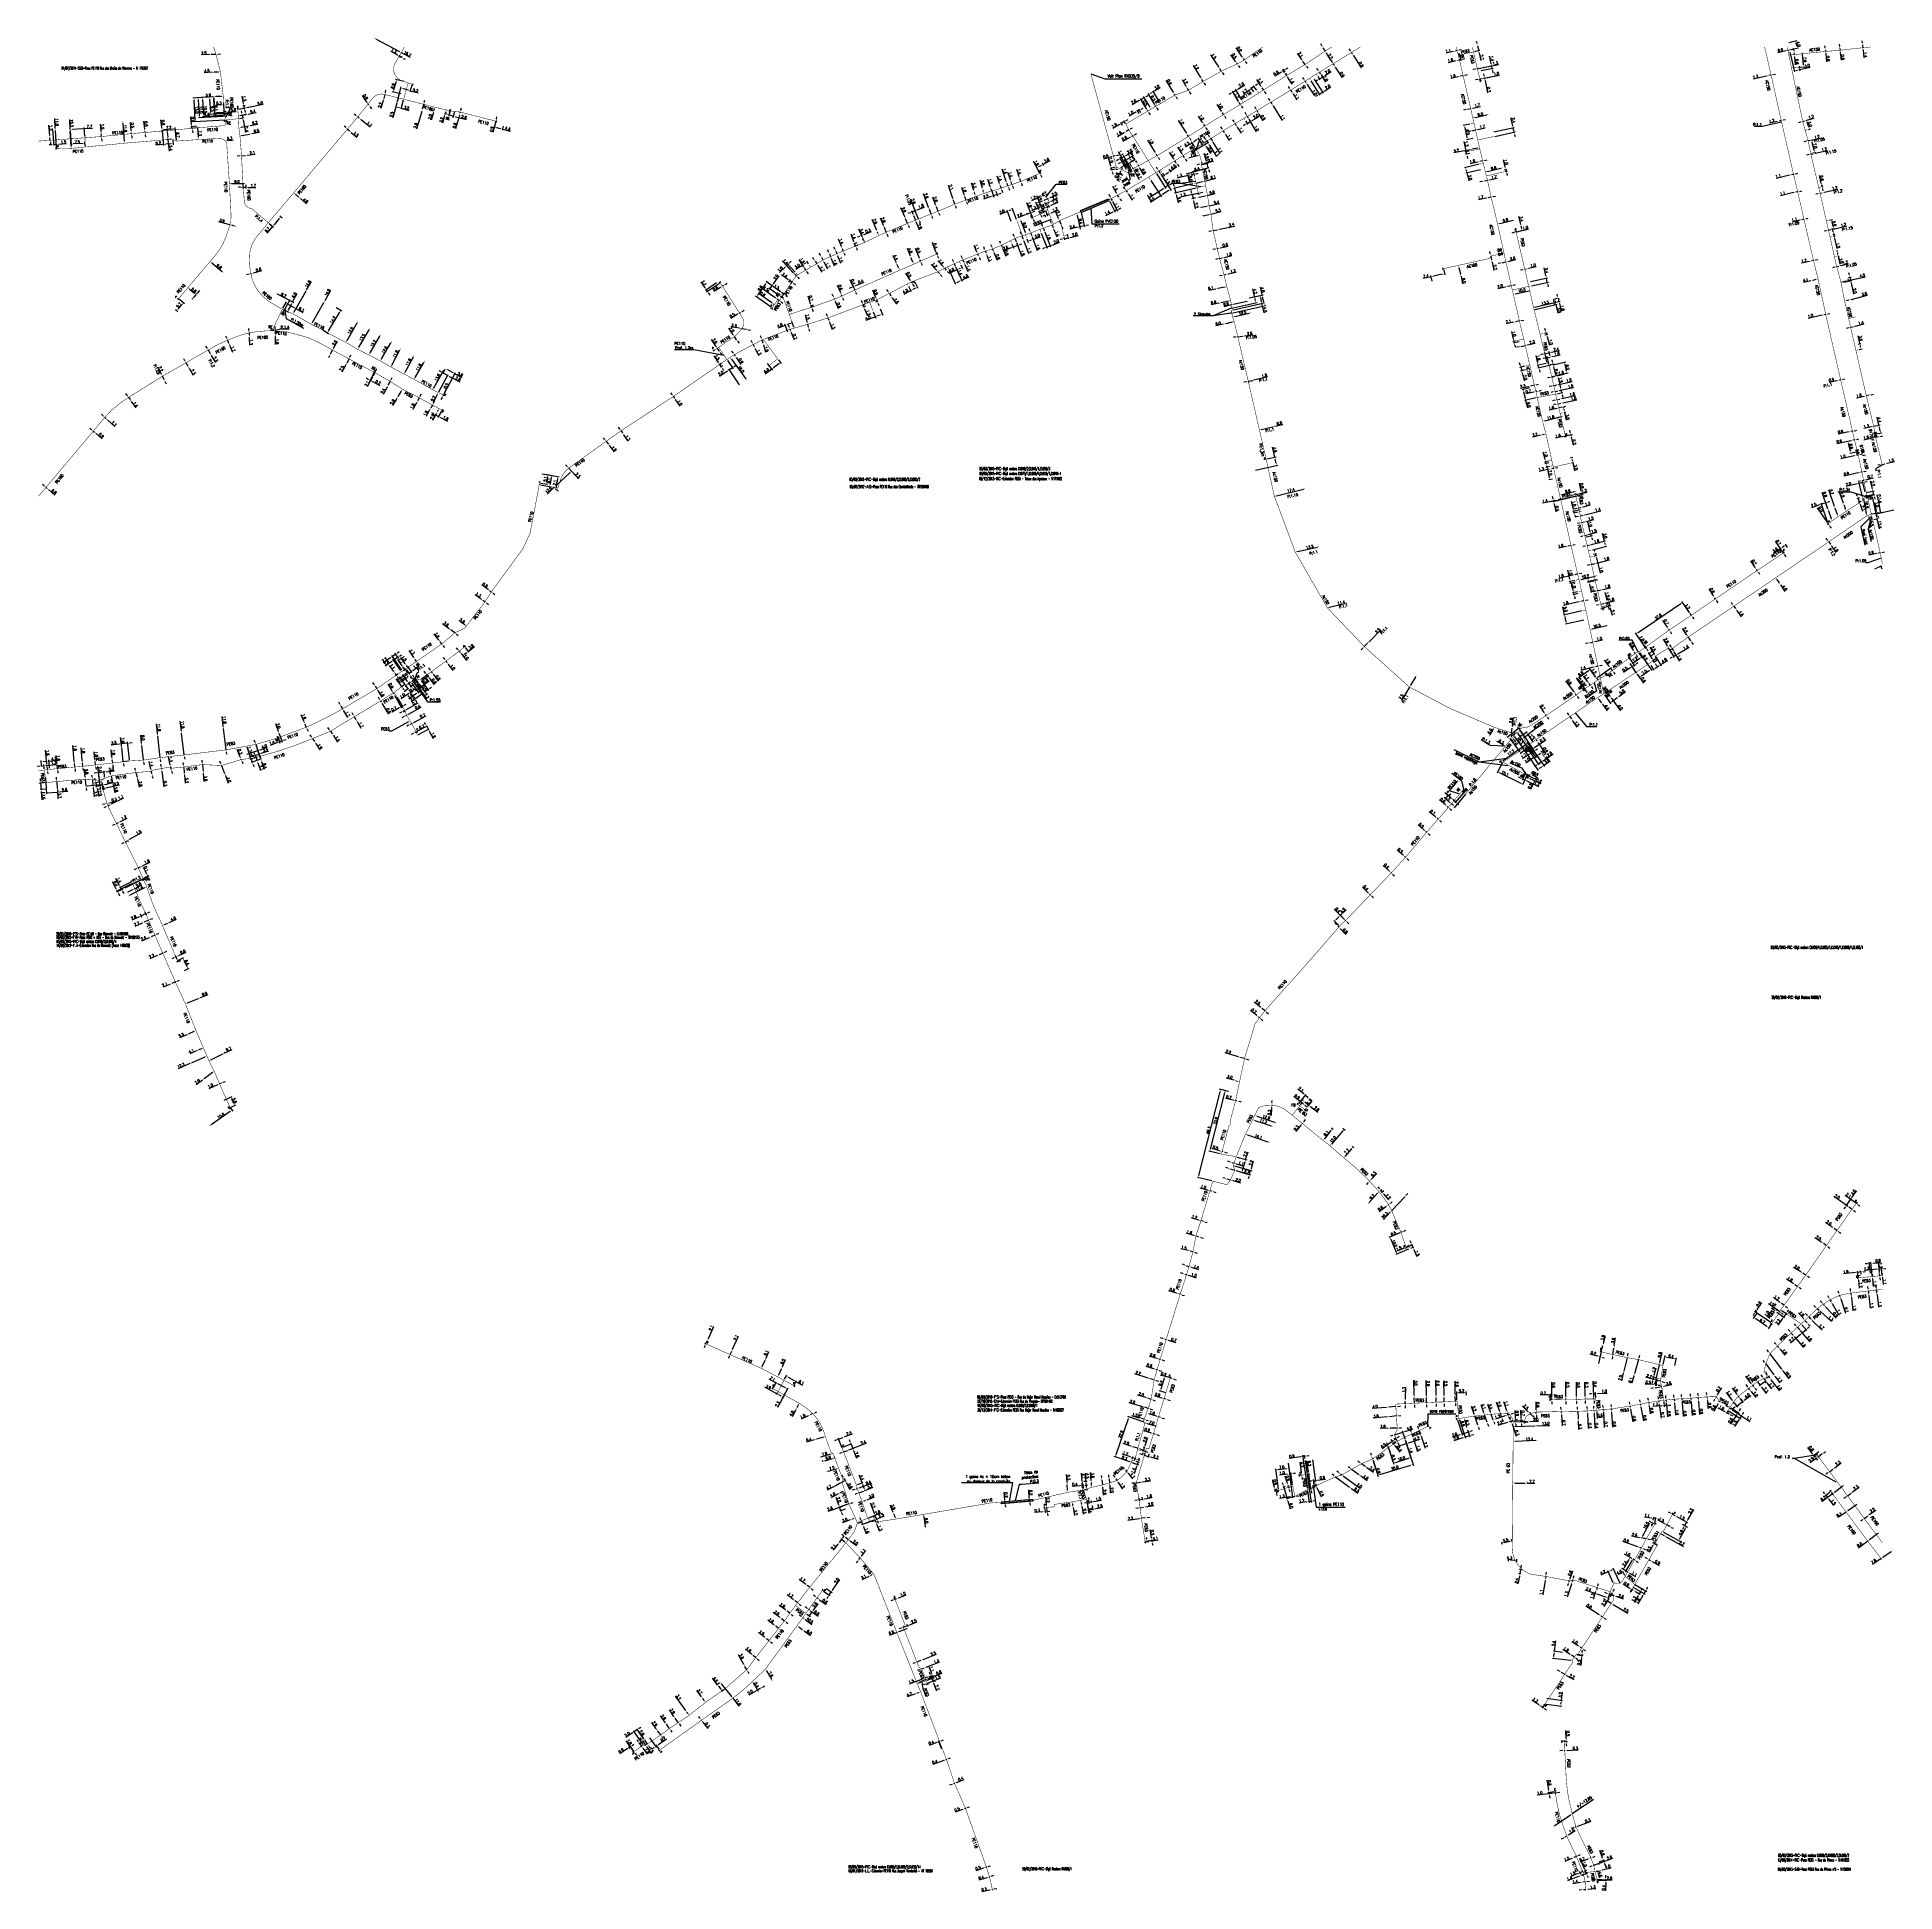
# Model space of a CAD drawing. Header units: millimetres. Extents: x 149999 to 151007, y 125999 to 127005.
import ezdxf
from ezdxf.enums import TextEntityAlignment as Align

# ---------------------------------------------------------------- set-up
doc = ezdxf.new("R2010")
doc.units = ezdxf.units.MM
doc.header["$PDMODE"] = 34
for name, pattern in [('CENTER2', [28.575, 19.05, -3.175, 3.175, -3.175]), ('DASHED', [0.75, 0.5, -0.25]), ('L_100_AP', [14, 10, -1.5, 1, -1.5]), ('L_100_PE', [14, 10, -1.5, 1, -1.5]), ('L_25_AP', [2000, 1000, 1000])]:
    doc.linetypes.add(name, pattern=pattern)
doc.layers.get('0').update_dxf_attribs({"linetype": 'CONTINUOUS'})
doc.layers.get('DEFPOINTS').update_dxf_attribs({"linetype": 'CONTINUOUS'})
for name, color, linetype in [('L_140', 3, 'CONTINUOUS'), ('L_150', 1, 'CONTINUOUS'), ('L_300', 7, 'CONTINUOUS'), ('L_340', 7, 'CONTINUOUS'), ('L_400', 7, 'CONTINUOUS'), ('L_420', 7, 'CONTINUOUS'), ('L_910', 7, 'CONTINUOUS')]:
    doc.layers.add(name, color=color, linetype=linetype)
doc.layers.add('L_170', color=7, linetype='CONTINUOUS', plot=False)
doc.styles.add('G_ROMANS', font='ROMANS.SHX', dxfattribs={"width": 0.75})
doc.styles.get("Standard").update_dxf_attribs({"font": 'romans.shx', "width": 0.85})
doc.dimstyles.get("Standard").update_dxf_attribs({"dimtxt": 1.5, "dimasz": 1.2, "dimexe": 0.625, "dimexo": 0.625, "dimgap": 0.25, "dimtad": 1, "dimdec": 1, "dimzin": 0, "dimdsep": 46, "dimtxsty": 'Standard', "dimcen": -0.5, "dimadec": 0, "dimazin": 0, "dimtfac": 1, "dimtdec": 1, "dimtmove": 0, "dimatfit": 3, "dimfxl": 0, "dimtolj": 1, "dimtzin": 0, "dimarcsym": 0})

# ---------------------------------------------------------------- blocks, each defined once
blk = doc.blocks.new('L_340_07')
at = {"color": 0, "linetype": 'Continuous', "const_width": 0.25, "flags": 128}
blk.add_lwpolyline([(0, 0), (0.4, 0)], dxfattribs=at)
at = {"color": 0, "linetype": 'Continuous', "flags": 128}
blk.add_lwpolyline([(0.4, -0.5), (0.4, 0.5)], dxfattribs=at)
at = {"color": 0, "linetype": 'Continuous', "width": 0.75, "flags": 3}
for tag, p in [('DEF_COUP', (0.7, -6)), ('DEF_TYPE', (0.7, -8.5)), ('DEF_LEG', (0.7, -3.5))]:
    blk.add_attdef(tag, text='', height=1.2, dxfattribs=at).set_placement(p, align=Align.MIDDLE)
blk = doc.blocks.new('L_340_21')
at = {"linetype": 'Continuous'}
blk.add_hatch(color=0, dxfattribs=at).paths.add_polyline_path([(0.125, 0.75), (-0.125, 0.75), (-0.125, -0.75), (0.125, -0.75)])
at = {"color": 0, "linetype": 'Continuous'}
blk.add_lwpolyline([(-0.125, 0.75), (0.125, 0.75), (0.125, -0.75), (-0.125, -0.75)], close=True, dxfattribs=at)
at = {"color": 0, "linetype": 'Continuous', "style": 'G_ROMANS', "width": 0.75}
for tag, height, flags, p in [('RE', 1.5, 8, (0, 3)), ('DEF_COUP', 1.2, 3, (0, -7.5)), ('DEF_TYPE', 1.2, 3, (0, -10)), ('DEF_LEG', 1.2, 3, (0, -5))]:
    blk.add_attdef(tag, text='', height=height, dxfattribs=dict(at, flags=flags)).set_placement(p, align=Align.MIDDLE)
blk = doc.blocks.new('L_340_19')
at = {"linetype": 'Continuous'}
blk.add_hatch(color=0, dxfattribs=at).paths.add_polyline_path([(0.1, 0.8), (-0.1, 0.8), (-0.1, -0.8), (0.1, -0.8)])
at = {"color": 0, "linetype": 'Continuous'}
blk.add_lwpolyline([(-0.1, 0.8), (0.1, 0.8), (0.1, -0.8), (-0.1, -0.8)], close=True, dxfattribs=at)
at = {"color": 0, "linetype": 'Continuous', "width": 0.75}
for tag, height, flags, p in [('TR', 1, 8, (0, 2)), ('DEF_COUP', 1.2, 3, (0, -7.5)), ('DEF_TYPE', 1.2, 3, (0, -10)), ('DEF_LEG', 1.2, 3, (0, -5))]:
    blk.add_attdef(tag, text='', height=height, dxfattribs=dict(at, flags=flags)).set_placement(p, align=Align.MIDDLE)
blk = doc.blocks.new('GIS_MODF')
at = {"color": 0, "linetype": 'Continuous', "flags": 128}
for points in [[(-2.2, 0), (-1.7, 0)], [(1.5, 0), (2, 0)]]:
    blk.add_lwpolyline(points, dxfattribs=at)
at = {"color": 0, "linetype": 'Continuous', "width": 0.5}
blk.add_attdef('DATE', text='', height=1.5, dxfattribs=at).set_placement((-2.5, -0.8), align=Align.RIGHT)
at = {"color": 0, "linetype": 'Continuous', "width": 1.771291}
blk.add_attdef('USER', text='', height=1.5, dxfattribs=at).set_placement((-1.5, -0.8), (1.3, -0.8), align=Align.FIT)
at = {"color": 0, "linetype": 'Continuous', "width": 0.5}
blk.add_attdef('DESC', (2.3, -0.8), '', height=1.5, dxfattribs=at)
blk = doc.blocks.new('L_340_16')
at = {"linetype": 'Continuous'}
blk.add_hatch(color=0, dxfattribs=at).paths.add_polyline_path([(0.1, 0.8), (-0.1, 0.8), (-0.1, -0.8), (0.1, -0.8)])
at = {"color": 0, "linetype": 'Continuous'}
blk.add_lwpolyline([(-0.1, 0.8), (0.1, 0.8), (0.1, -0.8), (-0.1, -0.8)], close=True, dxfattribs=at)
at = {"color": 0, "linetype": 'Continuous', "width": 0.75}
for tag, height, flags, p in [('MI', 1, 8, (0, 2.5)), ('DEF_TYPE', 1.2, 3, (0, -6.9)), ('DEF_LEG', 1.2, 3, (0, -5))]:
    blk.add_attdef(tag, text='', height=height, dxfattribs=dict(at, flags=flags)).set_placement(p, align=Align.MIDDLE)
blk = doc.blocks.new('L_300_12')
at = {"color": 0, "linetype": 'Continuous', "const_width": 0.248, "flags": 128}
blk.add_lwpolyline([(-0.1, 0, 1), (0.1, 0, 1)], format="xyb", close=True, dxfattribs=at)
at = {"linetype": 'Continuous', "style": 'G_ROMANS', "width": 0.75}
blk.add_attdef('P', text='', height=1, dxfattribs=at).set_placement((0, 1.3), align=Align.MIDDLE_CENTER)
at = {"color": 0, "linetype": 'Continuous', "width": 0.75, "flags": 3}
for tag, p in [('DEF_COUP', (0, -7.5)), ('DEF_TYPE', (0, -10)), ('DEF_LEG', (0, -5))]:
    blk.add_attdef(tag, text='', height=1.2, dxfattribs=at).set_placement(p, align=Align.MIDDLE)
blk = doc.blocks.new('L_300_03')
at = {"color": 0, "linetype": 'Continuous', "flags": 128}
blk.add_lwpolyline([(-1, 0.75), (1, -0.75), (1, 0.75), (-1, -0.75), (-1, 0.75)], dxfattribs=at)
at = {"color": 0, "linetype": 'Continuous', "width": 0.75}
blk.add_attdef('NUM', text='', height=1.5, dxfattribs=at).set_placement((0, 2.1), align=Align.MIDDLE_CENTER)
at = {"color": 0, "linetype": 'Continuous', "width": 0.75, "flags": 3}
for tag, p in [('DEF_COUP', (0, -7.5)), ('DEF_TYPE', (0, -10)), ('DEF_LEG', (0, -5))]:
    blk.add_attdef(tag, text='', height=1.2, dxfattribs=at).set_placement(p, align=Align.MIDDLE)
blk = doc.blocks.new('L_340_02')
at = {"color": 0, "linetype": 'Continuous'}
blk.add_solid([(-0.75, 0.5), (0.75, 0.5), (-0.75, 0), (0.75, 0)], dxfattribs=at)
at = {"color": 0, "linetype": 'Continuous', "width": 0.75, "flags": 3}
for tag, p in [('DEF_COUP', (0, -7)), ('DEF_TYPE', (0, -9.5)), ('DEF_LEG', (0, -4.5))]:
    blk.add_attdef(tag, text='', height=1.2, dxfattribs=at).set_placement(p, align=Align.MIDDLE)
blk = doc.blocks.new('L_340_20')
at = {"linetype": 'Continuous'}
blk.add_hatch(color=0, dxfattribs=at).paths.add_polyline_path([(0.1, 0.8), (-0.1, 0.8), (-0.1, -0.8), (0.1, -0.8)])
at = {"color": 0, "linetype": 'Continuous'}
blk.add_lwpolyline([(-0.1, 0.8), (0.1, 0.8), (0.1, -0.8), (-0.1, -0.8)], close=True, dxfattribs=at)
at = {"color": 0, "linetype": 'Continuous', "width": 0.75}
for tag, height, flags, p in [('RE', 1, 8, (0, 1.9)), ('DEF_COUP', 1.2, 3, (0, -7.5)), ('DEF_TYPE', 1.2, 3, (0, -10)), ('DEF_LEG', 1.2, 3, (0, -5))]:
    blk.add_attdef(tag, text='', height=height, dxfattribs=dict(at, flags=flags)).set_placement(p, align=Align.MIDDLE)
blk = doc.blocks.new('L_300_09')
at = {"color": 0, "linetype": 'Continuous', "flags": 128}
blk.add_lwpolyline([(-1, 0.75), (1, -0.75), (1, 0.75), (-1, -0.75), (-1, 0.75)], dxfattribs=at)
at = {"color": 0, "linetype": 'Continuous', "width": 0.75}
blk.add_attdef('NUM', text='', height=1.5, dxfattribs=at).set_placement((0, 2.1), align=Align.MIDDLE_CENTER)
at = {"color": 0, "linetype": 'Continuous', "width": 0.75, "flags": 3}
for tag, p in [('DEF_COUP', (0, -7.5)), ('DEF_TYPE', (0, -10)), ('DEF_LEG', (0, -5))]:
    blk.add_attdef(tag, text='', height=1.2, dxfattribs=at).set_placement(p, align=Align.MIDDLE)
blk = doc.blocks.new('*D346')
at = {"layer": 'DEFPOINTS', "color": 0, "transparency": 16777216}
for p in [(150794.1, 126187.2), (150799.1, 126189.9), (150799.4, 126188.6)]:
    blk.add_point(p, dxfattribs=at)
at = {"layer": 'L_140', "color": 0, "lineweight": -2, "transparency": 16777216}
for p, q in [((150794, 126187.8), (150793.6, 126189.1)), ((150794.9, 126188.8), (150797.9, 126189.6)), ((150799.3, 126189.2), (150798.9, 126190.5))]:
    blk.add_line(p, q, dxfattribs=at)
at = {"layer": 'L_140', "color": 0, "transparency": 16777216}
for points in [[(150794.9, 126189), (150795, 126188.7), (150793.8, 126188.5)], [(150797.9, 126189.8), (150798, 126189.4), (150799.1, 126189.9)]]:
    blk.add_solid(points, dxfattribs=at)
at = {"layer": 'L_140', "color": 0, "transparency": 16777216, "insert": (150795.7, 126190.1), "char_height": 1.5, "attachment_point": 5, "rotation": 14.7197}
blk.add_mtext('\\A1;5.5', dxfattribs=at)
blk = doc.blocks.new('*D347')
at = {"layer": 'DEFPOINTS', "color": 0, "transparency": 16777216}
for p in [(150803.8, 126174.3), (150804.7, 126171.7), (150805.1, 126174)]:
    blk.add_point(p, dxfattribs=at)
at = {"layer": 'L_140', "color": 0, "lineweight": -2, "transparency": 16777216}
for p, q in [((150803.2, 126170.7), (150802.4, 126166.4)), ((150804, 126171.8), (150802.8, 126172)), ((150804.5, 126174.1), (150803.2, 126174.4)), ((150803.8, 126174.3), (150803.4, 126171.9)), ((150804.1, 126175.4), (150804.3, 126176.6))]:
    blk.add_line(p, q, dxfattribs=at)
at = {"layer": 'L_140', "color": 0, "transparency": 16777216}
for points in [[(150803, 126170.8), (150803.4, 126170.7), (150803.4, 126171.9)], [(150803.9, 126175.5), (150804.3, 126175.4), (150803.8, 126174.3)]]:
    blk.add_solid(points, dxfattribs=at)
at = {"layer": 'L_140', "color": 0, "transparency": 16777216, "insert": (150801.7, 126168.1), "char_height": 1.5, "attachment_point": 5, "rotation": 79.3374}
blk.add_mtext('\\A1;2.4', dxfattribs=at)
blk = doc.blocks.new('*D348')
at = {"layer": 'DEFPOINTS', "color": 0, "transparency": 16777216}
for p in [(150817.3, 126169.4), (150817.5, 126170.5), (150817.5, 126170.5)]:
    blk.add_point(p, dxfattribs=at)
at = {"layer": 'L_140', "color": 0, "lineweight": -2, "transparency": 16777216}
for p, q in [((150817.7, 126171.7), (150817.9, 126172.8)), ((150817.1, 126168.2), (150815.9, 126160.5)), ((150817.5, 126170.5), (150817.3, 126169.4))]:
    blk.add_line(p, q, dxfattribs=at)
at = {"layer": 'L_140', "color": 0, "transparency": 16777216}
for points in [[(150817.5, 126171.7), (150817.9, 126171.6), (150817.5, 126170.5)], [(150816.9, 126168.2), (150817.3, 126168.2), (150817.3, 126169.4)]]:
    blk.add_solid(points, dxfattribs=at)
at = {"layer": 'L_140', "color": 0, "transparency": 16777216, "insert": (150815.1, 126161.9), "char_height": 1.5, "attachment_point": 5, "rotation": 80.781}
blk.add_mtext('\\A1;1.1', dxfattribs=at)
blk = doc.blocks.new('*D349')
at = {"layer": 'DEFPOINTS', "color": 0, "linetype": 'Continuous', "transparency": 16777216}
for p in [(150844.9, 126163.2), (150845.3, 126164.4), (150845.3, 126164.4)]:
    blk.add_point(p, dxfattribs=at)
at = {"layer": 'L_140', "color": 0, "linetype": 'Continuous', "lineweight": -2, "transparency": 16777216}
for p, q in [((150844.5, 126162.1), (150843.2, 126158.1)), ((150845.3, 126164.4), (150844.9, 126163.2)), ((150845.7, 126165.6), (150846.1, 126166.7))]:
    blk.add_line(p, q, dxfattribs=at)
at = {"layer": 'L_140', "color": 0, "linetype": 'Continuous', "transparency": 16777216}
for points in [[(150844.3, 126162.1), (150844.7, 126162), (150844.9, 126163.2)], [(150845.5, 126165.6), (150845.9, 126165.5), (150845.3, 126164.4)]]:
    blk.add_solid(points, dxfattribs=at)
at = {"layer": 'L_140', "color": 0, "linetype": 'Continuous', "transparency": 16777216, "insert": (150842.7, 126159.8), "char_height": 1.5, "attachment_point": 5, "rotation": 71.8052}
blk.add_mtext('\\A1;1.3', dxfattribs=at)
blk = doc.blocks.new('*D350')
at = {"layer": 'DEFPOINTS', "color": 0, "transparency": 16777216}
for p in [(150831.7, 126167.5), (150832.1, 126168.7), (150832.1, 126168.7)]:
    blk.add_point(p, dxfattribs=at)
at = {"layer": 'L_140', "color": 0, "lineweight": -2, "transparency": 16777216}
for p, q in [((150832.5, 126169.9), (150832.9, 126171)), ((150831.4, 126166.3), (150829, 126159.2)), ((150832.1, 126168.7), (150831.7, 126167.5))]:
    blk.add_line(p, q, dxfattribs=at)
at = {"layer": 'L_140', "color": 0, "transparency": 16777216}
for points in [[(150831.2, 126166.4), (150831.6, 126166.3), (150831.7, 126167.5)], [(150832.3, 126169.9), (150832.7, 126169.8), (150832.1, 126168.7)]]:
    blk.add_solid(points, dxfattribs=at)
at = {"layer": 'L_140', "color": 0, "transparency": 16777216, "insert": (150828.6, 126160.9), "char_height": 1.5, "attachment_point": 5, "rotation": 72.0664}
blk.add_mtext('\\A1;1.3', dxfattribs=at)
blk = doc.blocks.new('*D351')
at = {"layer": 'DEFPOINTS', "color": 0, "transparency": 16777216}
for p in [(150830.1, 126167.6), (150830.3, 126168.2), (150830.3, 126168.2)]:
    blk.add_point(p, dxfattribs=at)
at = {"layer": 'L_140', "color": 0, "lineweight": -2, "transparency": 16777216}
for p, q in [((150830.7, 126169.3), (150832.2, 126173.4)), ((150829.7, 126166.5), (150829.3, 126165.3)), ((150830.1, 126167.6), (150830.3, 126168.2))]:
    blk.add_line(p, q, dxfattribs=at)
at = {"layer": 'L_140', "color": 0, "transparency": 16777216}
for points in [[(150829.5, 126166.5), (150829.9, 126166.4), (150830.1, 126167.6)], [(150830.5, 126169.4), (150830.9, 126169.2), (150830.3, 126168.2)]]:
    blk.add_solid(points, dxfattribs=at)
at = {"layer": 'L_140', "color": 0, "transparency": 16777216, "insert": (150830.7, 126172.3), "char_height": 1.5, "attachment_point": 5, "rotation": 70.058}
blk.add_mtext('\\A1;0.6', dxfattribs=at)
blk = doc.blocks.new('*D352')
at = {"layer": 'DEFPOINTS', "color": 0, "transparency": 16777216}
for p in [(150797.2, 126178.1), (150801.7, 126177.8), (150801.8, 126179.2)]:
    blk.add_point(p, dxfattribs=at)
at = {"layer": 'L_140', "color": 0, "lineweight": -2, "transparency": 16777216}
for p, q in [((150797.2, 126178.7), (150797.3, 126180.1)), ((150798.4, 126179.4), (150800.6, 126179.3)), ((150801.7, 126178.4), (150801.8, 126179.9))]:
    blk.add_line(p, q, dxfattribs=at)
at = {"layer": 'L_140', "color": 0, "transparency": 16777216}
for points in [[(150798.4, 126179.6), (150798.4, 126179.2), (150797.2, 126179.5)], [(150800.6, 126179.5), (150800.6, 126179.1), (150801.8, 126179.2)]]:
    blk.add_solid(points, dxfattribs=at)
at = {"layer": 'L_140', "color": 0, "transparency": 16777216, "insert": (150797.8, 126180.5), "char_height": 1.5, "attachment_point": 5, "rotation": 356.7958}
blk.add_mtext('\\A1;4.3', dxfattribs=at)
blk = doc.blocks.new('*D353')
at = {"layer": 'DEFPOINTS', "color": 0, "linetype": 'Continuous', "transparency": 16777216}
for p in [(150433.8, 126215.2), (150437.2, 126217.1), (150437.2, 126217.1)]:
    blk.add_point(p, dxfattribs=at)
at = {"layer": 'L_140', "color": 0, "linetype": 'Continuous', "lineweight": -2, "transparency": 16777216}
for p, q in [((150433.8, 126215.2), (150429.9, 126213.2)), ((150436.2, 126216.5), (150434.8, 126215.8))]:
    blk.add_line(p, q, dxfattribs=at)
at = {"layer": 'L_140', "color": 0, "linetype": 'Continuous', "transparency": 16777216}
for points in [[(150434.7, 126216), (150434.9, 126215.6), (150433.8, 126215.2)], [(150436.1, 126216.7), (150436.3, 126216.4), (150437.2, 126217.1)]]:
    blk.add_solid(points, dxfattribs=at)
at = {"layer": 'L_140', "color": 0, "linetype": 'Continuous', "transparency": 16777216, "insert": (150430.8, 126214.8), "char_height": 1.5, "attachment_point": 5, "rotation": 28.2124}
blk.add_mtext('\\A1;4.0', dxfattribs=at)
blk = doc.blocks.new('*D354')
at = {"layer": 'DEFPOINTS', "color": 0, "linetype": 'Continuous', "transparency": 16777216}
for p in [(150425.6, 126232.2), (150431.9, 126234.8), (150432.1, 126234.1)]:
    blk.add_point(p, dxfattribs=at)
at = {"layer": 'L_140', "color": 0, "linetype": 'Continuous', "lineweight": -2, "transparency": 16777216}
for p, q in [((150425.4, 126232.8), (150425.2, 126233.5)), ((150426.5, 126233.2), (150430.7, 126234.5)), ((150431.9, 126234.7), (150431.7, 126235.4))]:
    blk.add_line(p, q, dxfattribs=at)
at = {"layer": 'L_140', "color": 0, "linetype": 'Continuous', "transparency": 16777216}
for points in [[(150426.4, 126233.4), (150426.6, 126233.1), (150425.3, 126232.9)], [(150430.7, 126234.7), (150430.8, 126234.3), (150431.9, 126234.8)]]:
    blk.add_solid(points, dxfattribs=at)
at = {"layer": 'L_140', "color": 0, "linetype": 'Continuous', "transparency": 16777216, "insert": (150428.3, 126234.8), "char_height": 1.5, "attachment_point": 5, "rotation": 16.4834}
blk.add_mtext('\\A1;6.8', dxfattribs=at)
blk = doc.blocks.new('*D355')
at = {"layer": 'DEFPOINTS', "color": 0, "linetype": 'Continuous', "transparency": 16777216}
for p in [(150423.5, 126235), (150431, 126237.2), (150431, 126237.2)]:
    blk.add_point(p, dxfattribs=at)
at = {"layer": 'L_140', "color": 0, "linetype": 'Continuous', "lineweight": -2, "transparency": 16777216}
blk.add_line((150424.6, 126235.4), (150429.8, 126236.9), dxfattribs=at)
at = {"layer": 'L_140', "color": 0, "linetype": 'Continuous', "transparency": 16777216}
for points in [[(150424.6, 126235.6), (150424.7, 126235.2), (150423.5, 126235)], [(150429.8, 126237.1), (150429.9, 126236.7), (150431, 126237.2)]]:
    blk.add_solid(points, dxfattribs=at)
at = {"layer": 'L_140', "color": 0, "linetype": 'Continuous', "transparency": 16777216, "insert": (150426.3, 126236.9), "char_height": 1.5, "attachment_point": 5, "rotation": 16.2341}
blk.add_mtext('\\A1;7.8', dxfattribs=at)
blk = doc.blocks.new('*D356')
at = {"layer": 'DEFPOINTS', "color": 0, "linetype": 'Continuous', "transparency": 16777216}
for p in [(150420.7, 126244.5), (150426.9, 126246.3), (150426.9, 126246.3)]:
    blk.add_point(p, dxfattribs=at)
at = {"layer": 'L_140', "color": 0, "linetype": 'Continuous', "lineweight": -2, "transparency": 16777216}
for p, q in [((150420.7, 126244.5), (150416.5, 126243.3)), ((150425.7, 126246), (150421.9, 126244.9))]:
    blk.add_line(p, q, dxfattribs=at)
at = {"layer": 'L_140', "color": 0, "linetype": 'Continuous', "transparency": 16777216}
for points in [[(150421.8, 126245.1), (150421.9, 126244.7), (150420.7, 126244.5)], [(150425.7, 126246.2), (150425.8, 126245.8), (150426.9, 126246.3)]]:
    blk.add_solid(points, dxfattribs=at)
at = {"layer": 'L_140', "color": 0, "linetype": 'Continuous', "transparency": 16777216, "insert": (150417.8, 126244.7), "char_height": 1.5, "attachment_point": 5, "rotation": 16.454}
blk.add_mtext('\\A1;6.4', dxfattribs=at)
blk = doc.blocks.new('*D357')
at = {"layer": 'DEFPOINTS', "color": 0, "linetype": 'Continuous', "transparency": 16777216}
for p in [(150418.4, 126258.1), (150419.9, 126258.8), (150419.9, 126258.8)]:
    blk.add_point(p, dxfattribs=at)
at = {"layer": 'L_140', "color": 0, "linetype": 'Continuous', "lineweight": -2, "transparency": 16777216}
for p, q in [((150417.4, 126257.6), (150413.6, 126255.8)), ((150419.9, 126258.8), (150418.5, 126258.1)), ((150418.7, 126257.6), (150418.7, 126257.5)), ((150420.1, 126258.2), (150420.2, 126258.2)), ((150421, 126259.3), (150422.1, 126259.8))]:
    blk.add_line(p, q, dxfattribs=at)
at = {"layer": 'L_140', "color": 0, "linetype": 'Continuous', "transparency": 16777216}
for points in [[(150417.3, 126257.8), (150417.4, 126257.4), (150418.5, 126258.1)], [(150420.9, 126259.4), (150421.1, 126259.1), (150419.9, 126258.8)]]:
    blk.add_solid(points, dxfattribs=at)
at = {"layer": 'L_140', "color": 0, "linetype": 'Continuous', "transparency": 16777216, "insert": (150414.5, 126257.4), "char_height": 1.5, "attachment_point": 5, "rotation": 24.6552}
blk.add_mtext('\\A1;1.6', dxfattribs=at)
blk = doc.blocks.new('*D358')
at = {"layer": 'DEFPOINTS', "color": 0, "linetype": 'Continuous', "transparency": 16777216}
for p in [(150412.7, 126264.4), (150412.7, 126264.4), (150410.8, 126260.9)]:
    blk.add_point(p, dxfattribs=at)
at = {"layer": 'L_140', "color": 0, "linetype": 'Continuous', "lineweight": -2, "transparency": 16777216}
for p, q in [((150412.1, 126263.3), (150411.4, 126261.9)), ((150412.1, 126264.7), (150412.1, 126264.7)), ((150410.8, 126260.9), (150408.7, 126257)), ((150410.2, 126261.2), (150410.2, 126261.2))]:
    blk.add_line(p, q, dxfattribs=at)
at = {"layer": 'L_140', "color": 0, "linetype": 'Continuous', "transparency": 16777216}
for points in [[(150411.2, 126262), (150411.5, 126261.8), (150410.8, 126260.9)], [(150411.9, 126263.4), (150412.3, 126263.2), (150412.7, 126264.4)]]:
    blk.add_solid(points, dxfattribs=at)
at = {"layer": 'L_140', "color": 0, "linetype": 'Continuous', "transparency": 16777216, "insert": (150408.6, 126258.9), "char_height": 1.5, "attachment_point": 5, "rotation": 61.8765}
blk.add_mtext('\\A1;4.0', dxfattribs=at)
blk = doc.blocks.new('*D359')
at = {"layer": 'DEFPOINTS', "color": 0, "linetype": 'Continuous', "transparency": 16777216}
for p in [(150403.5, 126284.1), (150401.1, 126278.7), (150401.1, 126278.7)]:
    blk.add_point(p, dxfattribs=at)
at = {"layer": 'L_140', "color": 0, "linetype": 'Continuous', "lineweight": -2, "transparency": 16777216}
for p, q in [((150401.6, 126279.8), (150403, 126283)), ((150403.5, 126284.1), (150405.2, 126288.1))]:
    blk.add_line(p, q, dxfattribs=at)
at = {"layer": 'L_140', "color": 0, "linetype": 'Continuous', "transparency": 16777216}
for points in [[(150402.8, 126283.1), (150403.2, 126282.9), (150403.5, 126284.1)], [(150401.4, 126279.8), (150401.7, 126279.7), (150401.1, 126278.7)]]:
    blk.add_solid(points, dxfattribs=at)
at = {"layer": 'L_140', "color": 0, "linetype": 'Continuous', "transparency": 16777216, "insert": (150403.7, 126287), "char_height": 1.5, "attachment_point": 5, "rotation": 66.3291}
blk.add_mtext('\\A1;6.0', dxfattribs=at)
blk = doc.blocks.new('*D360')
at = {"layer": 'DEFPOINTS', "color": 0, "linetype": 'Continuous', "transparency": 16777216}
for p in [(150392.1, 126283.3), (150392.1, 126283.3), (150394.6, 126288.9)]:
    blk.add_point(p, dxfattribs=at)
at = {"layer": 'L_140', "color": 0, "linetype": 'Continuous', "lineweight": -2, "transparency": 16777216}
for p, q in [((150394.6, 126288.9), (150396.2, 126292.5)), ((150392.6, 126284.4), (150394.1, 126287.8)), ((150392.6, 126283.1), (150392.6, 126283.1)), ((150395.1, 126288.7), (150395.1, 126288.7))]:
    blk.add_line(p, q, dxfattribs=at)
at = {"layer": 'L_140', "color": 0, "linetype": 'Continuous', "transparency": 16777216}
for points in [[(150392.4, 126284.5), (150392.8, 126284.4), (150392.1, 126283.3)], [(150393.9, 126287.9), (150394.3, 126287.7), (150394.6, 126288.9)]]:
    blk.add_solid(points, dxfattribs=at)
at = {"layer": 'L_140', "color": 0, "linetype": 'Continuous', "transparency": 16777216, "insert": (150394.7, 126291.7), "char_height": 1.5, "attachment_point": 5, "rotation": 65.7867}
blk.add_mtext('\\A1;6.1', dxfattribs=at)
blk = doc.blocks.new('*D361')
at = {"layer": 'DEFPOINTS', "color": 0, "linetype": 'Continuous', "transparency": 16777216}
for p in [(150376, 126292.7), (150375.2, 126290.8), (150375.2, 126290.8)]:
    blk.add_point(p, dxfattribs=at)
at = {"layer": 'L_140', "color": 0, "linetype": 'Continuous', "lineweight": -2, "transparency": 16777216}
for p, q in [((150375.2, 126290.8), (150376, 126292.7)), ((150376.5, 126293.8), (150379.6, 126300.8)), ((150376.6, 126292.4), (150376.6, 126292.4)), ((150374.7, 126289.7), (150374.2, 126288.6)), ((150375.7, 126290.5), (150375.7, 126290.5))]:
    blk.add_line(p, q, dxfattribs=at)
at = {"layer": 'L_140', "color": 0, "linetype": 'Continuous', "transparency": 16777216}
for points in [[(150376.3, 126293.9), (150376.7, 126293.7), (150376, 126292.7)], [(150374.5, 126289.8), (150374.9, 126289.6), (150375.2, 126290.8)]]:
    blk.add_solid(points, dxfattribs=at)
at = {"layer": 'L_140', "color": 0, "linetype": 'Continuous', "transparency": 16777216, "insert": (150378.2, 126300), "char_height": 1.5, "attachment_point": 5, "rotation": 66.1146}
blk.add_mtext('\\A1;2.1', dxfattribs=at)
blk = doc.blocks.new('*D362')
at = {"layer": 'DEFPOINTS', "color": 0, "linetype": 'Continuous', "transparency": 16777216}
for p in [(150362, 126296.6), (150362, 126296.6), (150362.9, 126298.5)]:
    blk.add_point(p, dxfattribs=at)
at = {"layer": 'L_340', "color": 0, "linetype": 'Continuous', "lineweight": -2, "transparency": 16777216}
for p, q in [((150363.4, 126299.6), (150366.3, 126306.1)), ((150361.5, 126295.5), (150361.1, 126294.4)), ((150362, 126296.6), (150362.9, 126298.5))]:
    blk.add_line(p, q, dxfattribs=at)
at = {"layer": 'L_340', "color": 0, "linetype": 'Continuous', "transparency": 16777216}
for points in [[(150361.4, 126295.6), (150361.7, 126295.4), (150362, 126296.6)], [(150363.2, 126299.7), (150363.6, 126299.5), (150362.9, 126298.5)]]:
    blk.add_solid(points, dxfattribs=at)
at = {"layer": 'L_340', "color": 0, "linetype": 'Continuous', "transparency": 16777216, "insert": (150364.8, 126305.2), "char_height": 1.5, "attachment_point": 5, "rotation": 66.0223}
blk.add_mtext('\\A1;2.1', dxfattribs=at)
blk = doc.blocks.new('*D363')
at = {"layer": 'DEFPOINTS', "color": 0, "linetype": 'Continuous', "transparency": 16777216}
for p in [(150403.5, 126267), (150404.6, 126269), (150404.6, 126269)]:
    blk.add_point(p, dxfattribs=at)
at = {"layer": 'L_140', "color": 0, "linetype": 'Continuous', "lineweight": -2, "transparency": 16777216}
for p, q in [((150403, 126265.9), (150400.9, 126262.1)), ((150403, 126267.3), (150403, 126267.3)), ((150404.6, 126269), (150403.5, 126267)), ((150404.1, 126269.3), (150404.1, 126269.3)), ((150405.2, 126270.1), (150405.7, 126271.1))]:
    blk.add_line(p, q, dxfattribs=at)
at = {"layer": 'L_140', "color": 0, "linetype": 'Continuous', "transparency": 16777216}
for points in [[(150402.8, 126266), (150403.1, 126265.8), (150403.5, 126267)], [(150405, 126270.2), (150405.4, 126270), (150404.6, 126269)]]:
    blk.add_solid(points, dxfattribs=at)
at = {"layer": 'L_140', "color": 0, "linetype": 'Continuous', "transparency": 16777216, "insert": (150400.8, 126263.9), "char_height": 1.5, "attachment_point": 5, "rotation": 61.8764}
blk.add_mtext('\\A1;2.3', dxfattribs=at)
blk = doc.blocks.new('*D364')
at = {"layer": 'DEFPOINTS', "color": 0, "linetype": 'Continuous', "transparency": 16777216}
for p in [(150404.4, 126276.8), (150409.7, 126273.9), (150410.9, 126276.1)]:
    blk.add_point(p, dxfattribs=at)
at = {"layer": 'L_340', "color": 0, "linetype": 'Continuous', "lineweight": -2, "transparency": 16777216}
for p, q in [((150404.7, 126277.4), (150405.9, 126279.6)), ((150406.6, 126278.5), (150409.9, 126276.7)), ((150410, 126274.5), (150411.2, 126276.7)), ((150410.9, 126276.1), (150414.4, 126274.2))]:
    blk.add_line(p, q, dxfattribs=at)
at = {"layer": 'L_340', "color": 0, "linetype": 'Continuous', "transparency": 16777216}
for points in [[(150406.7, 126278.6), (150406.5, 126278.3), (150405.6, 126279)], [(150410, 126276.9), (150409.8, 126276.5), (150410.9, 126276.1)]]:
    blk.add_solid(points, dxfattribs=at)
at = {"layer": 'L_340', "color": 0, "linetype": 'Continuous', "transparency": 16777216, "insert": (150413.7, 126275.7), "char_height": 1.5, "attachment_point": 5, "rotation": 331.2992}
blk.add_mtext('\\A1;6.1', dxfattribs=at)
blk = doc.blocks.new('*D365')
at = {"layer": 'DEFPOINTS', "color": 0, "linetype": 'Continuous', "transparency": 16777216}
for p in [(150398.4, 126272.4), (150400, 126275.5), (150402.6, 126265.3)]:
    blk.add_point(p, dxfattribs=at)
at = {"layer": 'L_340', "color": 0, "linetype": 'Continuous', "lineweight": -2, "transparency": 16777216}
for p, q in [((150400, 126275.5), (150396.4, 126277.4)), ((150398.6, 126272.9), (150400.3, 126276)), ((150405.2, 126272.7), (150401.1, 126274.9)), ((150402.9, 126265.8), (150406.6, 126272.7))]:
    blk.add_line(p, q, dxfattribs=at)
at = {"layer": 'L_340', "color": 0, "linetype": 'Continuous', "transparency": 16777216}
for points in [[(150401.2, 126275.1), (150401, 126274.7), (150400, 126275.5)], [(150405.3, 126272.9), (150405.1, 126272.5), (150406.3, 126272.1)]]:
    blk.add_solid(points, dxfattribs=at)
at = {"layer": 'L_340', "color": 0, "linetype": 'Continuous', "transparency": 16777216, "insert": (150398.1, 126277.6), "char_height": 1.5, "attachment_point": 5, "rotation": 331.8765}
blk.add_mtext('\\A1;7.1', dxfattribs=at)
blk = doc.blocks.new('*D366')
at = {"layer": 'DEFPOINTS', "color": 0, "linetype": 'Continuous', "transparency": 16777216}
for p in [(150401.1, 126270.8), (150402.6, 126265.3), (150404, 126267.8)]:
    blk.add_point(p, dxfattribs=at)
at = {"layer": 'L_140', "color": 0, "linetype": 'Continuous', "lineweight": -2, "transparency": 16777216}
for p, q in [((150400.5, 126269.6), (150394, 126273.1)), ((150400.8, 126270.2), (150400.2, 126269.1)), ((150402.9, 126268.3), (150401.6, 126269)), ((150402.9, 126265.8), (150404.2, 126268.3))]:
    blk.add_line(p, q, dxfattribs=at)
at = {"layer": 'L_140', "color": 0, "linetype": 'Continuous', "transparency": 16777216}
for points in [[(150401.7, 126269.2), (150401.5, 126268.9), (150400.5, 126269.6)], [(150403, 126268.5), (150402.8, 126268.2), (150404, 126267.8)]]:
    blk.add_solid(points, dxfattribs=at)
at = {"layer": 'L_140', "color": 0, "linetype": 'Continuous', "transparency": 16777216, "insert": (150395.8, 126273.2), "char_height": 1.5, "attachment_point": 5, "rotation": 331.9083}
blk.add_mtext('\\A1;3.9', dxfattribs=at)
blk = doc.blocks.new('*D367')
at = {"layer": 'DEFPOINTS', "color": 0, "linetype": 'Continuous', "transparency": 16777216}
for p in [(150398.7, 126860.6), (150398.7, 126860.6), (150399.2, 126860.2)]:
    blk.add_point(p, dxfattribs=at)
at = {"layer": 'L_140', "color": 0, "linetype": 'Continuous', "lineweight": -2, "transparency": 16777216}
for p, q in [((150397.7, 126861.3), (150391, 126866)), ((150399.2, 126860.2), (150398.7, 126860.6)), ((150400.1, 126859.5), (150401.1, 126858.8))]:
    blk.add_line(p, q, dxfattribs=at)
at = {"layer": 'L_140', "color": 0, "linetype": 'Continuous', "transparency": 16777216}
for points in [[(150397.8, 126861.4), (150397.6, 126861.1), (150398.7, 126860.6)], [(150400.2, 126859.7), (150400, 126859.4), (150399.2, 126860.2)]]:
    blk.add_solid(points, dxfattribs=at)
at = {"layer": 'L_140', "color": 0, "linetype": 'Continuous', "transparency": 16777216, "insert": (150392.8, 126865.9), "char_height": 1.5, "attachment_point": 5, "rotation": 324.6441}
blk.add_mtext('\\A1;0.6', dxfattribs=at)
blk = doc.blocks.new('*D368')
at = {"layer": 'DEFPOINTS', "color": 0, "linetype": 'Continuous', "transparency": 16777216}
for p in [(150403, 126866.9), (150403, 126866.9), (150403.2, 126864.5)]:
    blk.add_point(p, dxfattribs=at)
at = {"layer": 'L_340', "color": 0, "linetype": 'Continuous', "lineweight": -2, "transparency": 16777216}
for p, q in [((150402.1, 126867.6), (150398.6, 126870)), ((150404.3, 126866), (150403, 126866.9)), ((150403.4, 126867.4), (150403.4, 126867.4)), ((150403.5, 126865), (150404.6, 126866.5)), ((150405.3, 126865.3), (150406.2, 126864.6))]:
    blk.add_line(p, q, dxfattribs=at)
at = {"layer": 'L_340', "color": 0, "linetype": 'Continuous', "transparency": 16777216}
for points in [[(150402.2, 126867.7), (150402, 126867.4), (150403, 126866.9)], [(150405.4, 126865.5), (150405.1, 126865.2), (150404.3, 126866)]]:
    blk.add_solid(points, dxfattribs=at)
at = {"layer": 'L_340', "color": 0, "linetype": 'Continuous', "transparency": 16777216, "insert": (150400.4, 126869.9), "char_height": 1.5, "attachment_point": 5, "rotation": 324.7336}
blk.add_mtext('\\A1;1.5', dxfattribs=at)
blk = doc.blocks.new('*D369')
at = {"layer": 'DEFPOINTS', "color": 0, "linetype": 'Continuous', "transparency": 16777216}
for p in [(150396.7, 126868.9), (150403, 126866.9), (150402.5, 126864.8)]:
    blk.add_point(p, dxfattribs=at)
at = {"layer": 'L_340', "color": 0, "linetype": 'Continuous', "lineweight": -2, "transparency": 16777216}
for p, q in [((150398.6, 126871.5), (150401.7, 126875.9)), ((150396, 126867.9), (150395.3, 126866.9)), ((150402, 126865.1), (150396.2, 126869.2)), ((150396.7, 126868.9), (150397.9, 126870.5)), ((150402.5, 126867.2), (150397.4, 126870.9))]:
    blk.add_line(p, q, dxfattribs=at)
at = {"layer": 'L_340', "color": 0, "linetype": 'Continuous', "transparency": 16777216}
for points in [[(150395.9, 126868), (150396.2, 126867.8), (150396.7, 126868.9)], [(150398.4, 126871.6), (150398.7, 126871.4), (150397.9, 126870.5)]]:
    blk.add_solid(points, dxfattribs=at)
at = {"layer": 'L_340', "color": 0, "linetype": 'Continuous', "transparency": 16777216, "insert": (150400, 126875.2), "char_height": 1.5, "attachment_point": 5, "rotation": 54.7336}
blk.add_mtext('\\A1;2.0', dxfattribs=at)
blk = doc.blocks.new('*D370')
at = {"layer": 'DEFPOINTS', "color": 0, "linetype": 'Continuous', "transparency": 16777216}
for p in [(150400.6, 126863.3), (150400.6, 126863.3), (150401.8, 126862.4)]:
    blk.add_point(p, dxfattribs=at)
at = {"layer": 'L_140', "color": 0, "linetype": 'Continuous', "lineweight": -2, "transparency": 16777216}
for p, q in [((150399.6, 126864), (150392.7, 126868.8)), ((150401.8, 126862.4), (150400.6, 126863.3)), ((150402.8, 126861.7), (150403.7, 126861))]:
    blk.add_line(p, q, dxfattribs=at)
at = {"layer": 'L_140', "color": 0, "linetype": 'Continuous', "transparency": 16777216}
for points in [[(150399.7, 126864.2), (150399.5, 126863.8), (150400.6, 126863.3)], [(150402.9, 126861.9), (150402.6, 126861.6), (150401.8, 126862.4)]]:
    blk.add_solid(points, dxfattribs=at)
at = {"layer": 'L_140', "color": 0, "linetype": 'Continuous', "transparency": 16777216, "insert": (150394.5, 126868.8), "char_height": 1.5, "attachment_point": 5, "rotation": 324.6441}
blk.add_mtext('\\A1;1.5', dxfattribs=at)
blk = doc.blocks.new('*D371')
at = {"layer": 'DEFPOINTS', "color": 0, "linetype": 'Continuous', "transparency": 16777216}
for p in [(150403, 126866.9), (150389.5, 126864.5), (150397.9, 126858.5)]:
    blk.add_point(p, dxfattribs=at)
at = {"layer": 'L_300', "color": 0, "linetype": 'Continuous', "lineweight": -2, "transparency": 16777216}
for p, q in [((150394.4, 126871.5), (150390.1, 126865.5)), ((150402.5, 126867.2), (150394.6, 126872.8)), ((150397.4, 126858.8), (150388.9, 126864.8))]:
    blk.add_line(p, q, dxfattribs=at)
at = {"layer": 'L_300', "color": 0, "linetype": 'Continuous', "transparency": 16777216}
for points in [[(150394.3, 126871.6), (150394.6, 126871.4), (150395.1, 126872.5)], [(150390, 126865.6), (150390.3, 126865.3), (150389.5, 126864.5)]]:
    blk.add_solid(points, dxfattribs=at)
at = {"layer": 'L_300', "color": 0, "linetype": 'Continuous', "transparency": 16777216, "insert": (150391.5, 126869.1), "char_height": 1.5, "attachment_point": 5, "rotation": 54.7338}
blk.add_mtext('\\A1;9.8', dxfattribs=at)
blk = doc.blocks.new('*D372')
at = {"layer": 'DEFPOINTS', "color": 0, "linetype": 'Continuous', "transparency": 16777216}
for p in [(150979, 126752.5), (150980.5, 126748.2), (150980.5, 126748.2)]:
    blk.add_point(p, dxfattribs=at)
at = {"layer": 'L_140', "color": 0, "linetype": 'Continuous', "lineweight": -2, "transparency": 16777216}
for p, q in [((150979, 126752.5), (150976.8, 126758.3)), ((150978.4, 126752.2), (150978.4, 126752.2)), ((150980.1, 126749.4), (150979.4, 126751.3)), ((150979.9, 126748), (150979.9, 126748))]:
    blk.add_line(p, q, dxfattribs=at)
at = {"layer": 'L_140', "color": 0, "linetype": 'Continuous', "transparency": 16777216}
for points in [[(150979.6, 126751.4), (150979.2, 126751.3), (150979, 126752.5)], [(150980.3, 126749.4), (150979.9, 126749.3), (150980.5, 126748.2)]]:
    blk.add_solid(points, dxfattribs=at)
at = {"layer": 'L_140', "color": 0, "linetype": 'Continuous', "transparency": 16777216, "insert": (150978.3, 126757.1), "char_height": 1.5, "attachment_point": 5, "rotation": 290.2918}
blk.add_mtext('\\A1;4.5', dxfattribs=at)
blk = doc.blocks.new('*D373')
at = {"layer": 'DEFPOINTS', "color": 0, "linetype": 'Continuous', "transparency": 16777216}
for p in [(150974.1, 126750.7), (150976, 126745.3), (150976, 126745.3)]:
    blk.add_point(p, dxfattribs=at)
at = {"layer": 'L_140', "color": 0, "linetype": 'Continuous', "lineweight": -2, "transparency": 16777216}
for p, q in [((150974.1, 126750.7), (150971, 126759.9)), ((150975.6, 126746.4), (150974.5, 126749.6))]:
    blk.add_line(p, q, dxfattribs=at)
at = {"layer": 'L_140', "color": 0, "linetype": 'Continuous', "transparency": 16777216}
for points in [[(150974.7, 126749.6), (150974.3, 126749.5), (150974.1, 126750.7)], [(150975.8, 126746.5), (150975.4, 126746.4), (150976, 126745.3)]]:
    blk.add_solid(points, dxfattribs=at)
at = {"layer": 'L_140', "color": 0, "linetype": 'Continuous', "transparency": 16777216, "insert": (150972.4, 126758.7), "char_height": 1.5, "attachment_point": 5, "rotation": 289.052}
blk.add_mtext('\\A1;5.7', dxfattribs=at)
blk = doc.blocks.new('*D374')
at = {"layer": 'DEFPOINTS', "color": 0, "linetype": 'Continuous', "transparency": 16777216}
for p in [(150970.5, 126749.4), (150972.7, 126743), (150972.7, 126743)]:
    blk.add_point(p, dxfattribs=at)
at = {"layer": 'L_140', "color": 0, "linetype": 'Continuous', "lineweight": -2, "transparency": 16777216}
for p, q in [((150970.5, 126749.4), (150967.4, 126758.4)), ((150972.4, 126744.1), (150970.9, 126748.3))]:
    blk.add_line(p, q, dxfattribs=at)
at = {"layer": 'L_140', "color": 0, "linetype": 'Continuous', "transparency": 16777216}
for points in [[(150971.1, 126748.4), (150970.7, 126748.2), (150970.5, 126749.4)], [(150972.5, 126744.2), (150972.2, 126744.1), (150972.7, 126743)]]:
    blk.add_solid(points, dxfattribs=at)
at = {"layer": 'L_140', "color": 0, "linetype": 'Continuous', "transparency": 16777216, "insert": (150968.9, 126757.3), "char_height": 1.5, "attachment_point": 5, "rotation": 289.052}
blk.add_mtext('\\A1;6.8', dxfattribs=at)
blk = doc.blocks.new('*D375')
at = {"layer": 'DEFPOINTS', "color": 0, "linetype": 'Continuous', "transparency": 16777216}
for p in [(150967, 126752), (150970.5, 126749.4), (150970.6, 126741.5)]:
    blk.add_point(p, dxfattribs=at)
at = {"layer": 'L_300', "color": 0, "linetype": 'Continuous', "lineweight": -2, "transparency": 16777216}
for p, q in [((150965.9, 126751.6), (150961.6, 126750.1)), ((150970.4, 126742), (150966.8, 126752.6)), ((150969.4, 126752.8), (150967, 126752)), ((150970.3, 126750), (150969.2, 126753.4)), ((150970.5, 126753.2), (150971.6, 126753.6))]:
    blk.add_line(p, q, dxfattribs=at)
at = {"layer": 'L_300', "color": 0, "linetype": 'Continuous', "transparency": 16777216}
for points in [[(150965.8, 126751.8), (150965.9, 126751.4), (150967, 126752)], [(150970.4, 126753.4), (150970.6, 126753), (150969.4, 126752.8)]]:
    blk.add_solid(points, dxfattribs=at)
at = {"layer": 'L_300', "color": 0, "linetype": 'Continuous', "transparency": 16777216, "insert": (150962.8, 126751.6), "char_height": 1.5, "attachment_point": 5, "rotation": 19.052}
blk.add_mtext('\\A1;2.5', dxfattribs=at)
blk = doc.blocks.new('*D376')
at = {"layer": 'DEFPOINTS', "color": 0, "linetype": 'Continuous', "transparency": 16777216}
for p in [(150970.6, 126741.5), (150970.6, 126741.5), (150970.9, 126741)]:
    blk.add_point(p, dxfattribs=at)
at = {"layer": 'L_300', "color": 0, "linetype": 'Continuous', "lineweight": -2, "transparency": 16777216}
for p, q in [((150970, 126742.4), (150964.9, 126750)), ((150970.9, 126741), (150970.6, 126741.5)), ((150971.6, 126740), (150972.3, 126739.1))]:
    blk.add_line(p, q, dxfattribs=at)
at = {"layer": 'L_300', "color": 0, "linetype": 'Continuous', "transparency": 16777216}
for points in [[(150970.1, 126742.6), (150969.8, 126742.3), (150970.6, 126741.5)], [(150971.8, 126740.2), (150971.4, 126739.9), (150970.9, 126741)]]:
    blk.add_solid(points, dxfattribs=at)
at = {"layer": 'L_300', "color": 0, "linetype": 'Continuous', "transparency": 16777216, "insert": (150966.6, 126749.3), "char_height": 1.5, "attachment_point": 5, "rotation": 304.1297}
blk.add_mtext('\\A1;0.5', dxfattribs=at)
blk = doc.blocks.new('*D377')
at = {"layer": 'DEFPOINTS', "color": 0, "linetype": 'Continuous', "transparency": 16777216}
for p in [(150990.8, 126758.2), (150991.3, 126756), (150995.4, 126757.1)]:
    blk.add_point(p, dxfattribs=at)
at = {"layer": 'L_340', "color": 0, "linetype": 'Continuous', "lineweight": -2, "transparency": 16777216}
for p, q in [((150991.4, 126758.3), (150995.5, 126759.3)), ((150991.9, 126756.2), (150996, 126757.2)), ((150994.6, 126760.4), (150993.5, 126764.6)), ((150995.4, 126757.1), (150994.9, 126759.2)), ((150995.7, 126755.9), (150996, 126754.7))]:
    blk.add_line(p, q, dxfattribs=at)
at = {"layer": 'L_340', "color": 0, "linetype": 'Continuous', "transparency": 16777216}
for points in [[(150994.8, 126760.4), (150994.4, 126760.3), (150994.9, 126759.2)], [(150995.9, 126755.9), (150995.5, 126755.8), (150995.4, 126757.1)]]:
    blk.add_solid(points, dxfattribs=at)
at = {"layer": 'L_340', "color": 0, "linetype": 'Continuous', "transparency": 16777216, "insert": (150994.9, 126763.3), "char_height": 1.5, "attachment_point": 5, "rotation": 283.9594}
blk.add_mtext('\\A1;2.2', dxfattribs=at)
blk = doc.blocks.new('*D378')
at = {"layer": 'DEFPOINTS', "color": 0, "linetype": 'Continuous', "transparency": 16777216}
for p in [(150987.4, 126763.3), (150989.4, 126755.6), (150990.8, 126758.2)]:
    blk.add_point(p, dxfattribs=at)
at = {"layer": 'L_140', "color": 0, "linetype": 'Continuous', "lineweight": -2, "transparency": 16777216}
for p, q in [((150986.3, 126763), (150980.3, 126761.6)), ((150989.2, 126756.2), (150987.3, 126763.9)), ((150989.4, 126763.8), (150987.4, 126763.3)), ((150990.6, 126758.8), (150989.2, 126764.4)), ((150990.5, 126764.1), (150991.7, 126764.4))]:
    blk.add_line(p, q, dxfattribs=at)
at = {"layer": 'L_140', "color": 0, "linetype": 'Continuous', "transparency": 16777216}
for points in [[(150986.2, 126763.2), (150986.3, 126762.9), (150987.4, 126763.3)], [(150990.5, 126764.3), (150990.6, 126763.9), (150989.4, 126763.8)]]:
    blk.add_solid(points, dxfattribs=at)
at = {"layer": 'L_140', "color": 0, "linetype": 'Continuous', "transparency": 16777216, "insert": (150981.6, 126762.9), "char_height": 1.5, "attachment_point": 5, "rotation": 13.9594}
blk.add_mtext('\\A1;2.0', dxfattribs=at)
blk = doc.blocks.new('*D379')
at = {"layer": 'DEFPOINTS', "color": 0, "linetype": 'Continuous', "transparency": 16777216}
for p in [(150988.2, 126755.7), (150987.5, 126753.2), (150988.9, 126753.7)]:
    blk.add_point(p, dxfattribs=at)
at = {"layer": 'L_140', "color": 0, "linetype": 'Continuous', "lineweight": -2, "transparency": 16777216}
for p, q in [((150986.4, 126756.3), (150986, 126757.4)), ((150987.6, 126755.5), (150986.2, 126755)), ((150986.8, 126755.2), (150987.5, 126753.2)), ((150988.3, 126753.5), (150986.9, 126753)), ((150987.9, 126752.1), (150989.2, 126748.3))]:
    blk.add_line(p, q, dxfattribs=at)
at = {"layer": 'L_140', "color": 0, "linetype": 'Continuous', "transparency": 16777216}
for points in [[(150986.6, 126756.4), (150986.2, 126756.2), (150986.8, 126755.2)], [(150988.1, 126752.1), (150987.7, 126752), (150987.5, 126753.2)]]:
    blk.add_solid(points, dxfattribs=at)
at = {"layer": 'L_140', "color": 0, "linetype": 'Continuous', "transparency": 16777216, "insert": (150989.7, 126749.9), "char_height": 1.5, "attachment_point": 5, "rotation": 289.0223}
blk.add_mtext('\\A1;2.1', dxfattribs=at)
blk = doc.blocks.new('*D380')
at = {"layer": 'DEFPOINTS', "color": 0, "linetype": 'Continuous', "transparency": 16777216}
for p in [(150998.5, 126194.4), (150998.5, 126194.4), (150992.1, 126189.6)]:
    blk.add_point(p, dxfattribs=at)
at = {"layer": 'L_140', "color": 0, "linetype": 'Continuous', "lineweight": -2, "transparency": 16777216}
for p, q in [((150997.6, 126193.7), (150993.1, 126190.3)), ((150992.1, 126189.6), (150987, 126185.9))]:
    blk.add_line(p, q, dxfattribs=at)
at = {"layer": 'L_140', "color": 0, "linetype": 'Continuous', "transparency": 16777216}
for points in [[(150997.4, 126193.8), (150997.7, 126193.5), (150998.5, 126194.4)], [(150992.9, 126190.5), (150993.2, 126190.2), (150992.1, 126189.6)]]:
    blk.add_solid(points, dxfattribs=at)
at = {"layer": 'L_140', "color": 0, "linetype": 'Continuous', "transparency": 16777216, "insert": (150987.7, 126187.6), "char_height": 1.5, "attachment_point": 5, "rotation": 36.5534}
blk.add_mtext('\\A1;8.0', dxfattribs=at)
blk = doc.blocks.new('*D381')
at = {"layer": 'DEFPOINTS', "color": 0, "linetype": 'Continuous', "transparency": 16777216}
for p in [(150980.3, 126205.4), (150986.9, 126210.1), (150986.9, 126210.1)]:
    blk.add_point(p, dxfattribs=at)
at = {"layer": 'L_140', "color": 0, "linetype": 'Continuous', "lineweight": -2, "transparency": 16777216}
for p, q in [((150980.3, 126205.4), (150976.1, 126202.4)), ((150985.9, 126209.4), (150981.3, 126206.1)), ((150986.5, 126210.7), (150986.5, 126210.7))]:
    blk.add_line(p, q, dxfattribs=at)
at = {"layer": 'L_140', "color": 0, "linetype": 'Continuous', "transparency": 16777216}
for points in [[(150981.2, 126206.3), (150981.4, 126206), (150980.3, 126205.4)], [(150985.8, 126209.6), (150986, 126209.3), (150986.9, 126210.1)]]:
    blk.add_solid(points, dxfattribs=at)
at = {"layer": 'L_140', "color": 0, "linetype": 'Continuous', "transparency": 16777216, "insert": (150976.6, 126204), "char_height": 1.5, "attachment_point": 5, "rotation": 35.717}
blk.add_mtext('\\A1;8.1', dxfattribs=at)
blk = doc.blocks.new('*D382')
at = {"layer": 'DEFPOINTS', "color": 0, "transparency": 16777216}
for p in [(150970.3, 126213.3), (150970.3, 126213.3), (150972.1, 126216.5)]:
    blk.add_point(p, dxfattribs=at)
at = {"layer": 'L_300', "color": 0, "lineweight": -2, "transparency": 16777216}
for p, q in [((150968.7, 126215.5), (150968, 126216.4)), ((150971.6, 126216.1), (150968.9, 126214.1)), ((150969.4, 126214.5), (150970.3, 126213.3)), ((150971, 126212.3), (150973.5, 126208.9))]:
    blk.add_line(p, q, dxfattribs=at)
at = {"layer": 'L_300', "color": 0, "transparency": 16777216}
for points in [[(150968.8, 126215.6), (150968.5, 126215.3), (150969.4, 126214.5)], [(150971.1, 126212.4), (150970.8, 126212.2), (150970.3, 126213.3)]]:
    blk.add_solid(points, dxfattribs=at)
at = {"layer": 'L_300', "color": 0, "transparency": 16777216, "insert": (150973.4, 126210.7), "char_height": 1.5, "attachment_point": 5, "rotation": 306.3159}
blk.add_mtext('\\A1;1.5', dxfattribs=at)
blk = doc.blocks.new('*D383')
at = {"layer": 'DEFPOINTS', "color": 0, "linetype": 'Continuous', "transparency": 16777216}
for p in [(150990.2, 126201.9), (150992, 126203.2), (150992, 126203.2)]:
    blk.add_point(p, dxfattribs=at)
at = {"layer": 'L_140', "color": 0, "linetype": 'Continuous', "lineweight": -2, "transparency": 16777216}
for p, q in [((150989.2, 126201.2), (150988.3, 126200.5)), ((150990.2, 126201.9), (150992, 126203.2)), ((150992.9, 126204), (150996.5, 126206.5))]:
    blk.add_line(p, q, dxfattribs=at)
at = {"layer": 'L_140', "color": 0, "linetype": 'Continuous', "transparency": 16777216}
for points in [[(150989.1, 126201.4), (150989.3, 126201.1), (150990.2, 126201.9)], [(150992.8, 126204.1), (150993.1, 126203.8), (150992, 126203.2)]]:
    blk.add_solid(points, dxfattribs=at)
at = {"layer": 'L_140', "color": 0, "linetype": 'Continuous', "transparency": 16777216, "insert": (150994.6, 126206.4), "char_height": 1.5, "attachment_point": 5, "rotation": 36.3165}
blk.add_mtext('\\A1;2.2', dxfattribs=at)
blk = doc.blocks.new('*D384')
at = {"layer": 'DEFPOINTS', "color": 0, "linetype": 'Continuous', "transparency": 16777216}
for p in [(151005.7, 126184.6), (151005.7, 126184.6), (150999.3, 126180.2)]:
    blk.add_point(p, dxfattribs=at)
at = {"layer": 'L_140', "color": 0, "linetype": 'Continuous', "lineweight": -2, "transparency": 16777216}
for p, q in [((151004.7, 126183.9), (151000.3, 126180.8)), ((151005.4, 126185.1), (151005.4, 126185.1)), ((150999.3, 126180.2), (150994.6, 126176.9))]:
    blk.add_line(p, q, dxfattribs=at)
at = {"layer": 'L_140', "color": 0, "linetype": 'Continuous', "transparency": 16777216}
for points in [[(151000.2, 126181), (151000.4, 126180.7), (150999.3, 126180.2)], [(151004.6, 126184.1), (151004.8, 126183.8), (151005.7, 126184.6)]]:
    blk.add_solid(points, dxfattribs=at)
at = {"layer": 'L_140', "color": 0, "linetype": 'Continuous', "transparency": 16777216, "insert": (150995.3, 126178.6), "char_height": 1.5, "attachment_point": 5, "rotation": 34.7048}
blk.add_mtext('\\A1;7.8', dxfattribs=at)
blk = doc.blocks.new('*D385')
at = {"layer": 'DEFPOINTS', "color": 0, "linetype": 'Continuous', "transparency": 16777216}
for p in [(150817, 126101.3), (150817.5, 126104.4), (150826, 126103.3)]:
    blk.add_point(p, dxfattribs=at)
at = {"layer": 'L_300', "color": 0, "linetype": 'Continuous', "lineweight": -2, "transparency": 16777216}
for p, q in [((150817.6, 126101.2), (150826.2, 126100.1)), ((150818.1, 126104.4), (150826.6, 126103.2)), ((150825.7, 126101.3), (150825.9, 126102.1)), ((150826, 126103.3), (150826.6, 126107.7))]:
    blk.add_line(p, q, dxfattribs=at)
at = {"layer": 'L_300', "color": 0, "linetype": 'Continuous', "transparency": 16777216}
for points in [[(150825.6, 126101.4), (150825.9, 126101.3), (150825.6, 126100.1)], [(150825.7, 126102.2), (150826.1, 126102.1), (150826, 126103.3)]]:
    blk.add_solid(points, dxfattribs=at)
at = {"layer": 'L_300', "color": 0, "linetype": 'Continuous', "transparency": 16777216, "insert": (150825.4, 126106.2), "char_height": 1.5, "attachment_point": 5, "rotation": 82.5141}
blk.add_mtext('\\A1;3.2', dxfattribs=at)
blk = doc.blocks.new('*D386')
at = {"layer": 'DEFPOINTS', "color": 0, "linetype": 'Continuous', "transparency": 16777216}
for p in [(150814.8, 126100.2), (150814.8, 126100.2), (150817, 126101.3)]:
    blk.add_point(p, dxfattribs=at)
at = {"layer": 'L_300', "color": 0, "linetype": 'Continuous', "lineweight": -2, "transparency": 16777216}
for p, q in [((150813.7, 126100.9), (150810, 126103.3)), ((150815.8, 126099.5), (150814.8, 126100.2)), ((150816.7, 126100.8), (150815.5, 126099)), ((150814.4, 126099.7), (150814.4, 126099.7)), ((150816.8, 126098.9), (150817.9, 126098.2))]:
    blk.add_line(p, q, dxfattribs=at)
at = {"layer": 'L_300', "color": 0, "linetype": 'Continuous', "transparency": 16777216}
for points in [[(150813.9, 126101), (150813.6, 126100.7), (150814.8, 126100.2)], [(150817, 126099), (150816.7, 126098.7), (150815.8, 126099.5)]]:
    blk.add_solid(points, dxfattribs=at)
at = {"layer": 'L_300', "color": 0, "linetype": 'Continuous', "transparency": 16777216, "insert": (150811.8, 126103.4), "char_height": 1.5, "attachment_point": 5, "rotation": 326.8874}
blk.add_mtext('\\A1;1.3', dxfattribs=at)
blk = doc.blocks.new('*D387')
at = {"layer": 'DEFPOINTS', "color": 0, "linetype": 'Continuous', "transparency": 16777216}
for p in [(150825.9, 126118.5), (150825.9, 126118.5), (150827.8, 126117.4)]:
    blk.add_point(p, dxfattribs=at)
at = {"layer": 'L_140', "color": 0, "linetype": 'Continuous', "lineweight": -2, "transparency": 16777216}
for p, q in [((150824.9, 126119.1), (150823.9, 126119.7)), ((150825.6, 126118), (150825.6, 126118)), ((150825.9, 126118.5), (150827.8, 126117.4)), ((150827.5, 126116.9), (150827.5, 126116.9)), ((150828.8, 126116.8), (150832.6, 126114.6))]:
    blk.add_line(p, q, dxfattribs=at)
at = {"layer": 'L_140', "color": 0, "linetype": 'Continuous', "transparency": 16777216}
for points in [[(150825, 126119.3), (150824.8, 126118.9), (150825.9, 126118.5)], [(150828.9, 126117), (150828.7, 126116.6), (150827.8, 126117.4)]]:
    blk.add_solid(points, dxfattribs=at)
at = {"layer": 'L_140', "color": 0, "linetype": 'Continuous', "transparency": 16777216, "insert": (150831.7, 126116.3), "char_height": 1.5, "attachment_point": 5, "rotation": 329.844}
blk.add_mtext('\\A1;2.2', dxfattribs=at)
blk = doc.blocks.new('*D388')
at = {"layer": 'DEFPOINTS', "color": 0, "linetype": 'Continuous', "transparency": 16777216}
for p in [(150822.2, 126129.8), (150827.1, 126129.3), (150831.8, 126124.8)]:
    blk.add_point(p, dxfattribs=at)
at = {"layer": 'L_140', "color": 0, "linetype": 'Continuous', "lineweight": -2, "transparency": 16777216}
for p, q in [((150822.2, 126129.8), (150822.9, 126135.6)), ((150831.2, 126124.9), (150821.1, 126126)), ((150826.5, 126129.3), (150821.6, 126129.9)), ((150821.9, 126127.1), (150822.1, 126128.6))]:
    blk.add_line(p, q, dxfattribs=at)
at = {"layer": 'L_140', "color": 0, "linetype": 'Continuous', "transparency": 16777216}
for points in [[(150821.7, 126127.2), (150822.1, 126127.1), (150821.7, 126126)], [(150821.9, 126128.7), (150822.3, 126128.6), (150822.2, 126129.8)]]:
    blk.add_solid(points, dxfattribs=at)
at = {"layer": 'L_140', "color": 0, "linetype": 'Continuous', "transparency": 16777216, "insert": (150821.7, 126134.1), "char_height": 1.5, "attachment_point": 5, "rotation": 83.3591}
blk.add_mtext('\\A1;2.4', dxfattribs=at)
blk = doc.blocks.new('*D389')
at = {"layer": 'DEFPOINTS', "color": 0, "linetype": 'Continuous', "transparency": 16777216}
for p in [(150831.4, 126127.7), (150831.4, 126127.7), (150832.9, 126126.8)]:
    blk.add_point(p, dxfattribs=at)
at = {"layer": 'L_140', "color": 0, "linetype": 'Continuous', "lineweight": -2, "transparency": 16777216}
for p, q in [((150830.4, 126128.4), (150826.7, 126130.9)), ((150832.9, 126126.8), (150831.4, 126127.7)), ((150833.9, 126126.1), (150834.9, 126125.4))]:
    blk.add_line(p, q, dxfattribs=at)
at = {"layer": 'L_140', "color": 0, "linetype": 'Continuous', "transparency": 16777216}
for points in [[(150830.5, 126128.6), (150830.3, 126128.2), (150831.4, 126127.7)], [(150834, 126126.3), (150833.8, 126125.9), (150832.9, 126126.8)]]:
    blk.add_solid(points, dxfattribs=at)
at = {"layer": 'L_140', "color": 0, "linetype": 'Continuous', "transparency": 16777216, "insert": (150828.5, 126130.9), "char_height": 1.5, "attachment_point": 5, "rotation": 326.6829}
blk.add_mtext('\\A1;1.8', dxfattribs=at)
blk = doc.blocks.new('*D390')
at = {"layer": 'DEFPOINTS', "color": 0, "linetype": 'Continuous', "transparency": 16777216}
for p in [(150833.8, 126128.5), (150834.1, 126128), (150837.1, 126128.1)]:
    blk.add_point(p, dxfattribs=at)
at = {"layer": 'L_140', "color": 0, "linetype": 'Continuous', "lineweight": -2, "transparency": 16777216}
for p, q in [((150837.2, 126129.3), (150837.4, 126130.5)), ((150834.4, 126128.4), (150837.7, 126128)), ((150834.7, 126127.9), (150837.6, 126127.5)), ((150836.9, 126126.4), (150836.4, 126122.1)), ((150837.1, 126128.1), (150837, 126127.6))]:
    blk.add_line(p, q, dxfattribs=at)
at = {"layer": 'L_140', "color": 0, "linetype": 'Continuous', "transparency": 16777216}
for points in [[(150836.7, 126126.4), (150837.1, 126126.4), (150837, 126127.6)], [(150837, 126129.3), (150837.4, 126129.3), (150837.1, 126128.1)]]:
    blk.add_solid(points, dxfattribs=at)
at = {"layer": 'L_140', "color": 0, "linetype": 'Continuous', "transparency": 16777216, "insert": (150835.6, 126123.8), "char_height": 1.5, "attachment_point": 5, "rotation": 83.3591}
blk.add_mtext('\\A1;0.5', dxfattribs=at)
blk = doc.blocks.new('*D391')
at = {"layer": 'DEFPOINTS', "color": 0, "linetype": 'Continuous', "transparency": 16777216}
for p in [(150836.1, 126132.1), (150836.1, 126132.1), (150837, 126131.6)]:
    blk.add_point(p, dxfattribs=at)
at = {"layer": 'L_140', "color": 0, "linetype": 'Continuous', "lineweight": -2, "transparency": 16777216}
for p, q in [((150835.1, 126132.8), (150831.6, 126135.1)), ((150837, 126131.6), (150836.1, 126132.1)), ((150838, 126130.9), (150839, 126130.3))]:
    blk.add_line(p, q, dxfattribs=at)
at = {"layer": 'L_140', "color": 0, "linetype": 'Continuous', "transparency": 16777216}
for points in [[(150835.3, 126133), (150835, 126132.6), (150836.1, 126132.1)], [(150838.1, 126131.1), (150837.9, 126130.8), (150837, 126131.6)]]:
    blk.add_solid(points, dxfattribs=at)
at = {"layer": 'L_140', "color": 0, "linetype": 'Continuous', "transparency": 16777216, "insert": (150833.4, 126135.1), "char_height": 1.5, "attachment_point": 5, "rotation": 326.9442}
blk.add_mtext('\\A1;1.0', dxfattribs=at)
blk = doc.blocks.new('*D392')
at = {"layer": 'DEFPOINTS', "color": 0, "linetype": 'Continuous', "transparency": 16777216}
for p in [(150847.5, 126149), (150847.5, 126149), (150848.2, 126148.5)]:
    blk.add_point(p, dxfattribs=at)
at = {"layer": 'L_140', "color": 0, "linetype": 'Continuous', "lineweight": -2, "transparency": 16777216}
for p, q in [((150846.5, 126149.6), (150839.2, 126154.3)), ((150847.2, 126148.4), (150847.2, 126148.4)), ((150848.2, 126148.5), (150847.5, 126149)), ((150847.9, 126148), (150847.9, 126148)), ((150849.2, 126147.9), (150850.2, 126147.3))]:
    blk.add_line(p, q, dxfattribs=at)
at = {"layer": 'L_140', "color": 0, "linetype": 'Continuous', "transparency": 16777216}
for points in [[(150846.6, 126149.8), (150846.4, 126149.5), (150847.5, 126149)], [(150849.3, 126148.1), (150849.1, 126147.7), (150848.2, 126148.5)]]:
    blk.add_solid(points, dxfattribs=at)
at = {"layer": 'L_140', "color": 0, "linetype": 'Continuous', "transparency": 16777216, "insert": (150841, 126154.3), "char_height": 1.5, "attachment_point": 5, "rotation": 327.4135}
blk.add_mtext('\\A1;0.8', dxfattribs=at)
blk = doc.blocks.new('*D393')
at = {"layer": 'DEFPOINTS', "color": 0, "linetype": 'Continuous', "transparency": 16777216}
for p in [(150850.9, 126157.2), (150850.9, 126157.2), (150853, 126155.9)]:
    blk.add_point(p, dxfattribs=at)
at = {"layer": 'L_140', "color": 0, "linetype": 'Continuous', "lineweight": -2, "transparency": 16777216}
for p, q in [((150849.8, 126157.8), (150848.8, 126158.4)), ((150850.9, 126157.2), (150853, 126155.9)), ((150854, 126155.3), (150861.9, 126150.5))]:
    blk.add_line(p, q, dxfattribs=at)
at = {"layer": 'L_140', "color": 0, "linetype": 'Continuous', "transparency": 16777216}
for points in [[(150849.9, 126158), (150849.7, 126157.6), (150850.9, 126157.2)], [(150854.1, 126155.4), (150853.9, 126155.1), (150853, 126155.9)]]:
    blk.add_solid(points, dxfattribs=at)
at = {"layer": 'L_140', "color": 0, "linetype": 'Continuous', "transparency": 16777216, "insert": (150861, 126152.2), "char_height": 1.5, "attachment_point": 5, "rotation": 328.9528}
blk.add_mtext('\\A1;2.5', dxfattribs=at)
blk = doc.blocks.new('*D394')
at = {"layer": 'DEFPOINTS', "color": 0, "linetype": 'Continuous', "transparency": 16777216}
for p in [(150851.8, 126160.9), (150851.8, 126160.9), (150854.2, 126160.1)]:
    blk.add_point(p, dxfattribs=at)
at = {"layer": 'L_140', "color": 0, "linetype": 'Continuous', "lineweight": -2, "transparency": 16777216}
for p, q in [((150850.6, 126161.3), (150849.5, 126161.7)), ((150851.8, 126160.9), (150854.2, 126160.1)), ((150851.6, 126160.3), (150851.6, 126160.3)), ((150854, 126159.5), (150854, 126159.5)), ((150855.4, 126159.7), (150859.5, 126158.3))]:
    blk.add_line(p, q, dxfattribs=at)
at = {"layer": 'L_140', "color": 0, "linetype": 'Continuous', "transparency": 16777216}
for points in [[(150850.7, 126161.5), (150850.6, 126161.1), (150851.8, 126160.9)], [(150855.4, 126159.9), (150855.3, 126159.5), (150854.2, 126160.1)]]:
    blk.add_solid(points, dxfattribs=at)
at = {"layer": 'L_140', "color": 0, "linetype": 'Continuous', "transparency": 16777216, "insert": (150858.3, 126159.8), "char_height": 1.5, "attachment_point": 5, "rotation": 341.544}
blk.add_mtext('\\A1;2.6', dxfattribs=at)
blk = doc.blocks.new('*D395')
at = {"layer": 'DEFPOINTS', "color": 0, "linetype": 'Continuous', "transparency": 16777216}
for p in [(150853.4, 126161.4), (150852.3, 126159.5), (150852.3, 126159.5)]:
    blk.add_point(p, dxfattribs=at)
at = {"layer": 'L_140', "color": 0, "linetype": 'Continuous', "lineweight": -2, "transparency": 16777216}
for p, q in [((150853.4, 126161.4), (150852.3, 126159.5)), ((150854, 126162.5), (150854.7, 126163.5)), ((150851.6, 126158.5), (150849, 126154.1))]:
    blk.add_line(p, q, dxfattribs=at)
at = {"layer": 'L_140', "color": 0, "linetype": 'Continuous', "transparency": 16777216}
for points in [[(150853.9, 126162.6), (150854.2, 126162.4), (150853.4, 126161.4)], [(150851.5, 126158.6), (150851.8, 126158.4), (150852.3, 126159.5)]]:
    blk.add_solid(points, dxfattribs=at)
at = {"layer": 'L_140', "color": 0, "linetype": 'Continuous', "transparency": 16777216, "insert": (150849, 126156), "char_height": 1.5, "attachment_point": 5, "rotation": 58.9528}
blk.add_mtext('\\A1;2.3', dxfattribs=at)
blk = doc.blocks.new('*D396')
at = {"layer": 'DEFPOINTS', "color": 0, "linetype": 'Continuous', "transparency": 16777216}
for p in [(150844.2, 126161.2), (150844.2, 126161.2), (150852.4, 126162.2)]:
    blk.add_point(p, dxfattribs=at)
at = {"layer": 'L_140', "color": 0, "linetype": 'Continuous', "lineweight": -2, "transparency": 16777216}
for p, q in [((150844.2, 126161.2), (150838.8, 126163)), ((150850.1, 126159.3), (150845.4, 126160.8)), ((150852.2, 126161.6), (150851.1, 126158.3))]:
    blk.add_line(p, q, dxfattribs=at)
at = {"layer": 'L_140', "color": 0, "linetype": 'Continuous', "transparency": 16777216}
for points in [[(150845.4, 126161), (150845.3, 126160.7), (150844.2, 126161.2)], [(150850.2, 126159.5), (150850.1, 126159.1), (150851.3, 126158.9)]]:
    blk.add_solid(points, dxfattribs=at)
at = {"layer": 'L_140', "color": 0, "linetype": 'Continuous', "transparency": 16777216, "insert": (150840.6, 126163.5), "char_height": 1.5, "attachment_point": 5, "rotation": 341.8052}
blk.add_mtext('\\A1;7.4', dxfattribs=at)
blk = doc.blocks.new('*D397')
at = {"layer": 'DEFPOINTS', "color": 0, "linetype": 'Continuous', "transparency": 16777216}
for p in [(150854.4, 126174.4), (150854.3, 126166.6), (150858.2, 126166.1)]:
    blk.add_point(p, dxfattribs=at)
at = {"layer": 'L_140', "color": 0, "linetype": 'Continuous', "lineweight": -2, "transparency": 16777216}
for p, q in [((150851.4, 126173.1), (150847.4, 126171.2)), ((150854.1, 126167.1), (150851.1, 126173.6)), ((150853.3, 126173.9), (150852.5, 126173.6)), ((150857.9, 126166.7), (150854.1, 126175))]:
    blk.add_line(p, q, dxfattribs=at)
at = {"layer": 'L_140', "color": 0, "linetype": 'Continuous', "transparency": 16777216}
for points in [[(150852.4, 126173.7), (150852.5, 126173.4), (150851.4, 126173.1)], [(150853.2, 126174.1), (150853.4, 126173.8), (150854.4, 126174.4)]]:
    blk.add_solid(points, dxfattribs=at)
at = {"layer": 'L_140', "color": 0, "linetype": 'Continuous', "transparency": 16777216, "insert": (150848.4, 126172.8), "char_height": 1.5, "attachment_point": 5, "rotation": 24.6358}
blk.add_mtext('\\A1;4.2', dxfattribs=at)
blk = doc.blocks.new('*D398')
at = {"layer": 'DEFPOINTS', "color": 0, "linetype": 'Continuous', "transparency": 16777216}
for p in [(150855.9, 126171), (150855.9, 126171), (150860.6, 126170.4)]:
    blk.add_point(p, dxfattribs=at)
at = {"layer": 'L_140', "color": 0, "linetype": 'Continuous', "lineweight": -2, "transparency": 16777216}
for p, q in [((150858.5, 126172.2), (150857, 126171.5)), ((150860.4, 126171), (150859.3, 126173.2))]:
    blk.add_line(p, q, dxfattribs=at)
at = {"layer": 'L_140', "color": 0, "linetype": 'Continuous', "transparency": 16777216}
for points in [[(150856.9, 126171.7), (150857.1, 126171.3), (150855.9, 126171)], [(150858.4, 126172.4), (150858.6, 126172), (150859.6, 126172.7)]]:
    blk.add_solid(points, dxfattribs=at)
at = {"layer": 'L_140', "color": 0, "linetype": 'Continuous', "transparency": 16777216, "insert": (150857.3, 126172.8), "char_height": 1.5, "attachment_point": 5, "rotation": 24.6358}
blk.add_mtext('\\A1;4.0', dxfattribs=at)
blk = doc.blocks.new('*D399')
at = {"layer": 'DEFPOINTS', "color": 0, "linetype": 'Continuous', "transparency": 16777216}
for p in [(150864.1, 126165), (150865.2, 126166.4), (150870.7, 126161.1)]:
    blk.add_point(p, dxfattribs=at)
at = {"layer": 'L_140', "color": 0, "linetype": 'Continuous', "lineweight": -2, "transparency": 16777216}
for p, q in [((150864.6, 126164.7), (150871.3, 126160.8)), ((150865.8, 126166.1), (150872.2, 126162.3)), ((150871.6, 126162.6), (150870.7, 126161.1)), ((150872.2, 126163.7), (150872.8, 126164.7)), ((150870.1, 126160.1), (150867.4, 126155.4))]:
    blk.add_line(p, q, dxfattribs=at)
at = {"layer": 'L_140', "color": 0, "linetype": 'Continuous', "transparency": 16777216}
for points in [[(150870, 126160.2), (150870.3, 126160), (150870.7, 126161.1)], [(150872.1, 126163.8), (150872.4, 126163.6), (150871.6, 126162.6)]]:
    blk.add_solid(points, dxfattribs=at)
at = {"layer": 'L_140', "color": 0, "linetype": 'Continuous', "transparency": 16777216, "insert": (150867.3, 126157.2), "char_height": 1.5, "attachment_point": 5, "rotation": 59.6609}
blk.add_mtext('\\A1;1.8', dxfattribs=at)
blk = doc.blocks.new('*D400')
at = {"layer": 'DEFPOINTS', "color": 0, "linetype": 'Continuous', "transparency": 16777216}
for p in [(150865.9, 126162.4), (150868.8, 126162.2), (150868.8, 126162.2)]:
    blk.add_point(p, dxfattribs=at)
at = {"layer": 'L_300', "color": 0, "linetype": 'Continuous', "lineweight": -2, "transparency": 16777216}
for p, q in [((150866.5, 126162.1), (150868.7, 126160.8)), ((150868.8, 126162.2), (150868.2, 126161.1)), ((150869.4, 126163.2), (150870, 126164.3)), ((150867.6, 126160), (150865.4, 126156.4))]:
    blk.add_line(p, q, dxfattribs=at)
at = {"layer": 'L_300', "color": 0, "linetype": 'Continuous', "transparency": 16777216}
for points in [[(150867.4, 126160.1), (150867.7, 126159.9), (150868.2, 126161.1)], [(150869.3, 126163.3), (150869.6, 126163.1), (150868.8, 126162.2)]]:
    blk.add_solid(points, dxfattribs=at)
at = {"layer": 'L_300', "color": 0, "linetype": 'Continuous', "transparency": 16777216, "insert": (150865.3, 126158.2), "char_height": 1.5, "attachment_point": 5, "rotation": 59.6609}
blk.add_mtext('\\A1;1.3', dxfattribs=at)
blk = doc.blocks.new('*D401')
at = {"layer": 'DEFPOINTS', "color": 0, "linetype": 'Continuous', "transparency": 16777216}
for p in [(150864.1, 126163.4), (150864.9, 126163), (150864.9, 126163)]:
    blk.add_point(p, dxfattribs=at)
at = {"layer": 'L_300', "color": 0, "linetype": 'Continuous', "lineweight": -2, "transparency": 16777216}
for p, q in [((150863.1, 126164), (150859.4, 126166.2)), ((150864.9, 126163), (150864.1, 126163.4)), ((150865.9, 126162.4), (150867, 126161.8))]:
    blk.add_line(p, q, dxfattribs=at)
at = {"layer": 'L_300', "color": 0, "linetype": 'Continuous', "transparency": 16777216}
for points in [[(150863.2, 126164.2), (150863, 126163.9), (150864.1, 126163.4)], [(150866, 126162.6), (150865.8, 126162.2), (150864.9, 126163)]]:
    blk.add_solid(points, dxfattribs=at)
at = {"layer": 'L_300', "color": 0, "linetype": 'Continuous', "transparency": 16777216, "insert": (150861.2, 126166.3), "char_height": 1.5, "attachment_point": 5, "rotation": 329.6609}
blk.add_mtext('\\A1;0.9', dxfattribs=at)
blk = doc.blocks.new('*D402')
at = {"layer": 'DEFPOINTS', "color": 0, "linetype": 'Continuous', "transparency": 16777216}
for p in [(150873.4, 126179.6), (150874.2, 126179.2), (150874.2, 126179.2)]:
    blk.add_point(p, dxfattribs=at)
at = {"layer": 'L_140', "color": 0, "linetype": 'Continuous', "lineweight": -2, "transparency": 16777216}
for p, q in [((150872.4, 126180.2), (150871.3, 126180.8)), ((150873.4, 126179.6), (150874.2, 126179.2)), ((150875.2, 126178.6), (150878.9, 126176.4))]:
    blk.add_line(p, q, dxfattribs=at)
at = {"layer": 'L_140', "color": 0, "linetype": 'Continuous', "transparency": 16777216}
for points in [[(150872.5, 126180.4), (150872.3, 126180), (150873.4, 126179.6)], [(150875.3, 126178.7), (150875.1, 126178.4), (150874.2, 126179.2)]]:
    blk.add_solid(points, dxfattribs=at)
at = {"layer": 'L_140', "color": 0, "linetype": 'Continuous', "transparency": 16777216, "insert": (150878.1, 126178.1), "char_height": 1.5, "attachment_point": 5, "rotation": 330.2256}
blk.add_mtext('\\A1;0.9', dxfattribs=at)
blk = doc.blocks.new('*D403')
at = {"layer": 'DEFPOINTS', "color": 0, "linetype": 'Continuous', "transparency": 16777216}
for p in [(150876.2, 126188.4), (150877.3, 126188.3), (150878.6, 126187)]:
    blk.add_point(p, dxfattribs=at)
at = {"layer": 'L_140', "color": 0, "linetype": 'Continuous', "lineweight": -2, "transparency": 16777216}
for p, q in [((150877, 126189.8), (150877.6, 126190.9)), ((150875.6, 126187.3), (150873.5, 126183.5)), ((150878, 126187.3), (150875.6, 126188.7)), ((150876.8, 126188.6), (150875.9, 126189.1)), ((150876.4, 126188.8), (150876.2, 126188.4))]:
    blk.add_line(p, q, dxfattribs=at)
at = {"layer": 'L_140', "color": 0, "linetype": 'Continuous', "transparency": 16777216}
for points in [[(150875.4, 126187.4), (150875.8, 126187.2), (150876.2, 126188.4)], [(150876.8, 126189.9), (150877.2, 126189.7), (150876.4, 126188.8)]]:
    blk.add_solid(points, dxfattribs=at)
at = {"layer": 'L_140', "color": 0, "linetype": 'Continuous', "transparency": 16777216, "insert": (150873.4, 126185.3), "char_height": 1.5, "attachment_point": 5, "rotation": 61.3136}
blk.add_mtext('\\A1;0.5', dxfattribs=at)
blk = doc.blocks.new('*D404')
at = {"layer": 'DEFPOINTS', "color": 0, "linetype": 'Continuous', "transparency": 16777216}
for p in [(150879.7, 126193.7), (150881.6, 126192.6), (150881.6, 126192.6)]:
    blk.add_point(p, dxfattribs=at)
at = {"layer": 'L_140', "color": 0, "linetype": 'Continuous', "lineweight": -2, "transparency": 16777216}
for p, q in [((150878.7, 126194.2), (150877.6, 126194.8)), ((150879.7, 126193.7), (150881.6, 126192.6)), ((150882.7, 126192), (150892.2, 126186.8))]:
    blk.add_line(p, q, dxfattribs=at)
at = {"layer": 'L_140', "color": 0, "linetype": 'Continuous', "transparency": 16777216}
for points in [[(150878.7, 126194.4), (150878.6, 126194.1), (150879.7, 126193.7)], [(150882.8, 126192.2), (150882.6, 126191.9), (150881.6, 126192.6)]]:
    blk.add_solid(points, dxfattribs=at)
at = {"layer": 'L_140', "color": 0, "linetype": 'Continuous', "transparency": 16777216, "insert": (150891.3, 126188.5), "char_height": 1.5, "attachment_point": 5, "rotation": 331.3136}
blk.add_mtext('\\A1;2.2', dxfattribs=at)
blk = doc.blocks.new('*D405')
at = {"layer": 'DEFPOINTS', "color": 0, "linetype": 'Continuous', "transparency": 16777216}
for p in [(150882.8, 126197.7), (150884.1, 126197), (150884.4, 126197.7)]:
    blk.add_point(p, dxfattribs=at)
at = {"layer": 'L_140', "color": 0, "linetype": 'Continuous', "lineweight": -2, "transparency": 16777216}
for p, q in [((150882.1, 126199), (150878.4, 126201)), ((150883.1, 126198.3), (150883.5, 126199)), ((150884.4, 126197.7), (150883.2, 126198.4)), ((150884.4, 126197.6), (150884.7, 126198.3)), ((150885.5, 126197.1), (150886.5, 126196.6))]:
    blk.add_line(p, q, dxfattribs=at)
at = {"layer": 'L_140', "color": 0, "linetype": 'Continuous', "transparency": 16777216}
for points in [[(150882.2, 126199.2), (150882, 126198.8), (150883.2, 126198.4)], [(150885.6, 126197.3), (150885.4, 126197), (150884.4, 126197.7)]]:
    blk.add_solid(points, dxfattribs=at)
at = {"layer": 'L_140', "color": 0, "linetype": 'Continuous', "transparency": 16777216, "insert": (150880.2, 126201.2), "char_height": 1.5, "attachment_point": 5, "rotation": 331.2079}
blk.add_mtext('\\A1;1.5', dxfattribs=at)
blk = doc.blocks.new('*D406')
at = {"layer": 'DEFPOINTS', "color": 0, "linetype": 'Continuous', "transparency": 16777216}
for p in [(150880.8, 126194.8), (150890.9, 126199.1), (150893.8, 126197.5)]:
    blk.add_point(p, dxfattribs=at)
at = {"layer": 'L_140', "color": 0, "linetype": 'Continuous', "lineweight": -2, "transparency": 16777216}
for p, q in [((150881.4, 126194.5), (150890.1, 126189.6)), ((150890.1, 126191), (150893.2, 126196.5)), ((150891.5, 126198.8), (150894.3, 126197.2))]:
    blk.add_line(p, q, dxfattribs=at)
at = {"layer": 'L_140', "color": 0, "linetype": 'Continuous', "transparency": 16777216}
for points in [[(150890, 126191.1), (150890.3, 126190.9), (150889.6, 126189.9)], [(150893, 126196.6), (150893.4, 126196.4), (150893.8, 126197.5)]]:
    blk.add_solid(points, dxfattribs=at)
at = {"layer": 'L_140', "color": 0, "linetype": 'Continuous', "transparency": 16777216, "insert": (150890.8, 126194.2), "char_height": 1.5, "attachment_point": 5, "rotation": 61.0591}
blk.add_mtext('\\A1;4.8', dxfattribs=at)
blk = doc.blocks.new('*D407')
at = {"layer": 'DEFPOINTS', "color": 0, "linetype": 'Continuous', "transparency": 16777216}
for p in [(150890.2, 126202.1), (150892.8, 126198.1), (150892.8, 126198.1)]:
    blk.add_point(p, dxfattribs=at)
at = {"layer": 'L_300', "color": 0, "linetype": 'Continuous', "lineweight": -2, "transparency": 16777216}
for p, q in [((150890.8, 126201.8), (150894.4, 126199.7)), ((150894.5, 126201.1), (150897.7, 126206.8)), ((150892.2, 126197), (150891.6, 126196)), ((150892.8, 126198.1), (150893.9, 126200))]:
    blk.add_line(p, q, dxfattribs=at)
at = {"layer": 'L_300', "color": 0, "linetype": 'Continuous', "transparency": 16777216}
for points in [[(150894.3, 126201.2), (150894.6, 126201), (150893.9, 126200)], [(150892, 126197.1), (150892.4, 126196.9), (150892.8, 126198.1)]]:
    blk.add_solid(points, dxfattribs=at)
at = {"layer": 'L_300', "color": 0, "linetype": 'Continuous', "transparency": 16777216, "insert": (150896, 126205.9), "char_height": 1.5, "attachment_point": 5, "rotation": 61.0591}
blk.add_mtext('\\A1;2.3', dxfattribs=at)
blk = doc.blocks.new('*D408')
at = {"layer": 'DEFPOINTS', "color": 0, "linetype": 'Continuous', "transparency": 16777216}
for p in [(150886.2, 126204.3), (150887.5, 126203.5), (150887.5, 126203.5)]:
    blk.add_point(p, dxfattribs=at)
at = {"layer": 'L_300', "color": 0, "linetype": 'Continuous', "lineweight": -2, "transparency": 16777216}
for p, q in [((150885.2, 126204.8), (150884.1, 126205.4)), ((150886.2, 126204.3), (150887.5, 126203.5)), ((150888.6, 126203), (150892.3, 126200.9))]:
    blk.add_line(p, q, dxfattribs=at)
at = {"layer": 'L_300', "color": 0, "linetype": 'Continuous', "transparency": 16777216}
for points in [[(150885.3, 126205), (150885.1, 126204.7), (150886.2, 126204.3)], [(150888.7, 126203.1), (150888.5, 126202.8), (150887.5, 126203.5)]]:
    blk.add_solid(points, dxfattribs=at)
at = {"layer": 'L_300', "color": 0, "linetype": 'Continuous', "transparency": 16777216, "insert": (150891.4, 126202.5), "char_height": 1.5, "attachment_point": 5, "rotation": 331.0591}
blk.add_mtext('\\A1;1.5', dxfattribs=at)
blk = doc.blocks.new('*D409')
at = {"layer": 'DEFPOINTS', "color": 0, "linetype": 'Continuous', "transparency": 16777216}
for p in [(150449.8, 126202), (150453.7, 126201.2), (150454.6, 126201.6)]:
    blk.add_point(p, dxfattribs=at)
at = {"layer": 'L_140', "color": 0, "linetype": 'Continuous', "lineweight": -2, "transparency": 16777216}
for p, q in [((150450.4, 126202.3), (150454.4, 126203.9)), ((150453.4, 126204.7), (150451.2, 126210.2)), ((150454.6, 126201.6), (150453.8, 126203.6)), ((150454.3, 126201.4), (150455.2, 126201.8)), ((150455.1, 126200.5), (150455.5, 126199.3))]:
    blk.add_line(p, q, dxfattribs=at)
at = {"layer": 'L_140', "color": 0, "linetype": 'Continuous', "transparency": 16777216}
for points in [[(150453.6, 126204.8), (150453.2, 126204.7), (150453.8, 126203.6)], [(150455.2, 126200.5), (150454.9, 126200.4), (150454.6, 126201.6)]]:
    blk.add_solid(points, dxfattribs=at)
at = {"layer": 'L_140', "color": 0, "linetype": 'Continuous', "transparency": 16777216, "insert": (150452.7, 126209.1), "char_height": 1.5, "attachment_point": 5, "rotation": 291.4576}
blk.add_mtext('\\A1;2.2', dxfattribs=at)
blk = doc.blocks.new('*D410')
at = {"layer": 'DEFPOINTS', "color": 0, "linetype": 'Continuous', "transparency": 16777216}
for p in [(150449.8, 126202), (150449.8, 126202), (150452.9, 126203.3)]:
    blk.add_point(p, dxfattribs=at)
at = {"layer": 'L_140', "color": 0, "linetype": 'Continuous', "lineweight": -2, "transparency": 16777216}
for p, q in [((150449.5, 126202.6), (150449.5, 126202.6)), ((150450.9, 126202.5), (150451.8, 126202.8)), ((150452.9, 126203.3), (150457, 126204.9))]:
    blk.add_line(p, q, dxfattribs=at)
at = {"layer": 'L_140', "color": 0, "linetype": 'Continuous', "transparency": 16777216}
for points in [[(150450.8, 126202.7), (150451, 126202.3), (150449.8, 126202)], [(150451.7, 126203), (150451.9, 126202.6), (150452.9, 126203.3)]]:
    blk.add_solid(points, dxfattribs=at)
at = {"layer": 'L_140', "color": 0, "linetype": 'Continuous', "transparency": 16777216, "insert": (150455.1, 126205.2), "char_height": 1.5, "attachment_point": 5, "rotation": 21.3314}
blk.add_mtext('\\A1;3.6', dxfattribs=at)
blk = doc.blocks.new('*D411')
at = {"layer": 'DEFPOINTS', "color": 0, "linetype": 'Continuous', "transparency": 16777216}
for p in [(150446.6, 126211), (150449.4, 126212.1), (150449.4, 126212.1)]:
    blk.add_point(p, dxfattribs=at)
at = {"layer": 'L_140', "color": 0, "linetype": 'Continuous', "lineweight": -2, "transparency": 16777216}
for p, q in [((150447.8, 126211.5), (150448.3, 126211.7)), ((150449.4, 126212.1), (150453.5, 126213.7))]:
    blk.add_line(p, q, dxfattribs=at)
at = {"layer": 'L_140', "color": 0, "linetype": 'Continuous', "transparency": 16777216}
for points in [[(150447.7, 126211.7), (150447.8, 126211.3), (150446.6, 126211)], [(150448.2, 126211.9), (150448.4, 126211.5), (150449.4, 126212.1)]]:
    blk.add_solid(points, dxfattribs=at)
at = {"layer": 'L_140', "color": 0, "linetype": 'Continuous', "transparency": 16777216, "insert": (150451.7, 126214.1), "char_height": 1.5, "attachment_point": 5, "rotation": 21.3314}
blk.add_mtext('\\A1;3.0', dxfattribs=at)
blk = doc.blocks.new('*D412')
at = {"layer": 'DEFPOINTS', "color": 0, "linetype": 'Continuous', "transparency": 16777216}
for p in [(150864.7, 126179.8), (150864.7, 126179.8), (150865.6, 126179.3)]:
    blk.add_point(p, dxfattribs=at)
at = {"layer": 'L_140', "color": 0, "linetype": 'Continuous', "lineweight": -2, "transparency": 16777216}
for p, q in [((150863.7, 126180.5), (150860.1, 126182.6)), ((150865.6, 126179.3), (150864.7, 126179.8)), ((150866.6, 126178.7), (150867.6, 126178.1))]:
    blk.add_line(p, q, dxfattribs=at)
at = {"layer": 'L_140', "color": 0, "linetype": 'Continuous', "transparency": 16777216}
for points in [[(150863.8, 126180.6), (150863.6, 126180.3), (150864.7, 126179.8)], [(150866.7, 126178.9), (150866.5, 126178.5), (150865.6, 126179.3)]]:
    blk.add_solid(points, dxfattribs=at)
at = {"layer": 'L_140', "color": 0, "linetype": 'Continuous', "transparency": 16777216, "insert": (150861.9, 126182.7), "char_height": 1.5, "attachment_point": 5, "rotation": 329.0374}
blk.add_mtext('\\A1;1.0', dxfattribs=at)
blk = doc.blocks.new('*D413')
at = {"layer": 'DEFPOINTS', "color": 0, "linetype": 'Continuous', "transparency": 16777216}
for p in [(150868.5, 126186.2), (150868.5, 126186.2), (150869.3, 126185.9)]:
    blk.add_point(p, dxfattribs=at)
at = {"layer": 'L_140', "color": 0, "linetype": 'Continuous', "lineweight": -2, "transparency": 16777216}
for p, q in [((150867.4, 126186.6), (150859.3, 126189.5)), ((150869.3, 126185.9), (150868.5, 126186.2)), ((150870.5, 126185.4), (150871.6, 126185))]:
    blk.add_line(p, q, dxfattribs=at)
at = {"layer": 'L_140', "color": 0, "linetype": 'Continuous', "transparency": 16777216}
for points in [[(150867.4, 126186.8), (150867.3, 126186.4), (150868.5, 126186.2)], [(150870.5, 126185.6), (150870.4, 126185.3), (150869.3, 126185.9)]]:
    blk.add_solid(points, dxfattribs=at)
at = {"layer": 'L_140', "color": 0, "linetype": 'Continuous', "transparency": 16777216, "insert": (150861.1, 126189.9), "char_height": 1.5, "attachment_point": 5, "rotation": 339.7437}
blk.add_mtext('\\A1;0.9', dxfattribs=at)
blk = doc.blocks.new('*D414')
at = {"layer": 'DEFPOINTS', "color": 0, "linetype": 'Continuous', "transparency": 16777216}
for p in [(150869.4, 126191.4), (150869.4, 126191.4), (150871.9, 126190.9)]:
    blk.add_point(p, dxfattribs=at)
at = {"layer": 'L_140', "color": 0, "linetype": 'Continuous', "lineweight": -2, "transparency": 16777216}
for p, q in [((150868.2, 126191.5), (150863.9, 126192.3)), ((150871.9, 126190.9), (150869.4, 126191.4)), ((150873.1, 126190.7), (150874.3, 126190.5))]:
    blk.add_line(p, q, dxfattribs=at)
at = {"layer": 'L_140', "color": 0, "linetype": 'Continuous', "transparency": 16777216}
for points in [[(150868.2, 126191.7), (150868.1, 126191.4), (150869.4, 126191.4)], [(150873.1, 126190.9), (150873.1, 126190.5), (150871.9, 126190.9)]]:
    blk.add_solid(points, dxfattribs=at)
at = {"layer": 'L_140', "color": 0, "linetype": 'Continuous', "transparency": 16777216, "insert": (150865.6, 126193), "char_height": 1.5, "attachment_point": 5, "rotation": 350.5167}
blk.add_mtext('\\A1;2.6', dxfattribs=at)
blk = doc.blocks.new('*D415')
at = {"layer": 'DEFPOINTS', "color": 0, "transparency": 16777216}
for p in [(150876, 126202), (150875.7, 126200.3), (150876.6, 126198.8)]:
    blk.add_point(p, dxfattribs=at)
at = {"layer": 'L_300', "color": 0, "lineweight": -2, "transparency": 16777216}
for p, q in [((150874.8, 126202.1), (150871, 126202.7)), ((150875.8, 126201), (150876.1, 126202.6)), ((150877.1, 126201.8), (150876, 126202)), ((150876.7, 126199.4), (150877.1, 126202.4)), ((150878.2, 126201.7), (150879.4, 126201.5))]:
    blk.add_line(p, q, dxfattribs=at)
at = {"layer": 'L_300', "color": 0, "transparency": 16777216}
for points in [[(150874.8, 126202.3), (150874.8, 126201.9), (150876, 126202)], [(150878.3, 126201.9), (150878.2, 126201.5), (150877.1, 126201.8)]]:
    blk.add_solid(points, dxfattribs=at)
at = {"layer": 'L_300', "color": 0, "transparency": 16777216, "insert": (150872.4, 126203.5), "char_height": 1.5, "attachment_point": 5, "rotation": 352.1522}
blk.add_mtext('\\A1;1.1', dxfattribs=at)
blk = doc.blocks.new('*D416')
at = {"layer": 'DEFPOINTS', "color": 0, "transparency": 16777216}
for p in [(150869.4, 126191.4), (150869.4, 126191.3), (150876.6, 126198.8)]:
    blk.add_point(p, dxfattribs=at)
at = {"layer": 'L_300', "color": 0, "lineweight": -2, "transparency": 16777216}
for p, q in [((150869.9, 126191.1), (150869.9, 126191)), ((150873.6, 126199.1), (150870, 126192.4)), ((150876.1, 126199.1), (150873.6, 126200.4))]:
    blk.add_line(p, q, dxfattribs=at)
at = {"layer": 'L_300', "color": 0, "transparency": 16777216}
for points in [[(150869.8, 126192.5), (150870.1, 126192.3), (150869.4, 126191.3)], [(150873.4, 126199.2), (150873.7, 126199), (150874.1, 126200.1)]]:
    blk.add_solid(points, dxfattribs=at)
at = {"layer": 'L_300', "color": 0, "transparency": 16777216, "insert": (150871.9, 126198.1), "char_height": 1.5, "attachment_point": 5, "rotation": 61.5836}
blk.add_mtext('\\A1;10.0', dxfattribs=at)
blk = doc.blocks.new('*D417')
at = {"layer": 'DEFPOINTS', "color": 0, "linetype": 'Continuous', "transparency": 16777216}
for p in [(150860.9, 126173.5), (150861.8, 126172.9), (150864.7, 126179.8)]:
    blk.add_point(p, dxfattribs=at)
at = {"layer": 'L_140', "color": 0, "linetype": 'Continuous', "lineweight": -2, "transparency": 16777216}
for p, q in [((150859.9, 126174.1), (150858.8, 126174.7)), ((150864.4, 126179.3), (150860.6, 126173)), ((150860.9, 126173.5), (150861.8, 126172.9)), ((150862.9, 126172.3), (150866.1, 126170.4))]:
    blk.add_line(p, q, dxfattribs=at)
at = {"layer": 'L_140', "color": 0, "linetype": 'Continuous', "transparency": 16777216}
for points in [[(150860, 126174.3), (150859.8, 126173.9), (150860.9, 126173.5)], [(150863, 126172.5), (150862.8, 126172.1), (150861.8, 126172.9)]]:
    blk.add_solid(points, dxfattribs=at)
at = {"layer": 'L_140', "color": 0, "linetype": 'Continuous', "transparency": 16777216, "insert": (150865.5, 126171.9), "char_height": 1.5, "attachment_point": 5, "rotation": 329.0374}
blk.add_mtext('\\A1;1.1', dxfattribs=at)
blk = doc.blocks.new('*D418')
at = {"layer": 'DEFPOINTS', "color": 0, "linetype": 'Continuous', "transparency": 16777216}
for p in [(150861.8, 126172.9), (150863.3, 126180.7), (150864.7, 126179.8)]:
    blk.add_point(p, dxfattribs=at)
at = {"layer": 'L_140', "color": 0, "linetype": 'Continuous', "lineweight": -2, "transparency": 16777216}
for p, q in [((150864.2, 126180.2), (150862.8, 126181)), ((150861.3, 126173.3), (150858.9, 126174.7)), ((150860.1, 126175.4), (150862.7, 126179.7))]:
    blk.add_line(p, q, dxfattribs=at)
at = {"layer": 'L_140', "color": 0, "linetype": 'Continuous', "transparency": 16777216}
for points in [[(150859.9, 126175.5), (150860.3, 126175.3), (150859.5, 126174.3)], [(150862.5, 126179.8), (150862.8, 126179.6), (150863.3, 126180.7)]]:
    blk.add_solid(points, dxfattribs=at)
at = {"layer": 'L_140', "color": 0, "linetype": 'Continuous', "transparency": 16777216, "insert": (150860.2, 126177.5), "char_height": 1.5, "attachment_point": 5, "rotation": 59.0374}
blk.add_mtext('\\A1;7.4', dxfattribs=at)
blk = doc.blocks.new('*D419')
at = {"layer": 'DEFPOINTS', "color": 0, "linetype": 'Continuous', "transparency": 16777216}
for p in [(150369.8, 126113.1), (150369.8, 126113.1), (150376.6, 126104.4)]:
    blk.add_point(p, dxfattribs=at)
at = {"layer": 'L_140', "color": 0, "linetype": 'Continuous', "lineweight": -2, "transparency": 16777216}
for p, q in [((150369.3, 126112.7), (150369.3, 126112.7)), ((150370.5, 126112.1), (150375.8, 126105.3)), ((150376.6, 126104.4), (150379.9, 126100.2))]:
    blk.add_line(p, q, dxfattribs=at)
at = {"layer": 'L_140', "color": 0, "linetype": 'Continuous', "transparency": 16777216}
for points in [[(150370.7, 126112.2), (150370.4, 126112), (150369.8, 126113.1)], [(150376, 126105.5), (150375.7, 126105.2), (150376.6, 126104.4)]]:
    blk.add_solid(points, dxfattribs=at)
at = {"layer": 'L_140', "color": 0, "linetype": 'Continuous', "transparency": 16777216, "insert": (150379.4, 126102.4), "char_height": 1.5, "attachment_point": 5, "rotation": 308.1508}
blk.add_mtext('\\A1;11.0', dxfattribs=at)
blk = doc.blocks.new('*D420')
at = {"layer": 'DEFPOINTS', "color": 0, "linetype": 'Continuous', "transparency": 16777216}
for p in [(150359.5, 126092.7), (150359.5, 126092.7), (150359.6, 126092.5)]:
    blk.add_point(p, dxfattribs=at)
at = {"layer": 'L_140', "color": 0, "linetype": 'Continuous', "lineweight": -2, "transparency": 16777216}
for p, q in [((150358.8, 126093.7), (150358.1, 126094.6)), ((150359.5, 126092.7), (150359.6, 126092.5)), ((150360.4, 126091.5), (150363, 126088))]:
    blk.add_line(p, q, dxfattribs=at)
at = {"layer": 'L_140', "color": 0, "linetype": 'Continuous', "transparency": 16777216}
for points in [[(150358.9, 126093.8), (150358.6, 126093.6), (150359.5, 126092.7)], [(150360.5, 126091.7), (150360.2, 126091.4), (150359.6, 126092.5)]]:
    blk.add_solid(points, dxfattribs=at)
at = {"layer": 'L_140', "color": 0, "linetype": 'Continuous', "transparency": 16777216, "insert": (150362.8, 126089.9), "char_height": 1.5, "attachment_point": 5, "rotation": 306.4531}
blk.add_mtext('\\A1;0.3', dxfattribs=at)
blk = doc.blocks.new('*D421')
at = {"layer": 'DEFPOINTS', "color": 0, "linetype": 'Continuous', "transparency": 16777216}
for p in [(150331, 126083.4), (150334.8, 126078.2), (150337, 126076.3)]:
    blk.add_point(p, dxfattribs=at)
at = {"layer": 'L_300', "color": 0, "linetype": 'Continuous', "lineweight": -2, "transparency": 16777216}
for p, q in [((150331.4, 126082.9), (150335.2, 126077.7)), ((150336.3, 126079.3), (150340.7, 126082.4)), ((150333.8, 126077.5), (150332.9, 126076.8)), ((150334.8, 126078.2), (150335.3, 126078.5)), ((150336.6, 126076.8), (150335, 126079.1))]:
    blk.add_line(p, q, dxfattribs=at)
at = {"layer": 'L_300', "color": 0, "linetype": 'Continuous', "transparency": 16777216}
for points in [[(150333.7, 126077.6), (150333.9, 126077.3), (150334.8, 126078.2)], [(150336.2, 126079.4), (150336.4, 126079.1), (150335.3, 126078.5)]]:
    blk.add_solid(points, dxfattribs=at)
at = {"layer": 'L_300', "color": 0, "linetype": 'Continuous', "transparency": 16777216, "insert": (150338.8, 126082.3), "char_height": 1.5, "attachment_point": 5, "rotation": 35.8831}
blk.add_mtext('\\A1;0.7', dxfattribs=at)
blk = doc.blocks.new('*D422')
at = {"layer": 'DEFPOINTS', "color": 0, "linetype": 'Continuous', "transparency": 16777216}
for p in [(150387.3, 126113.5), (150391.7, 126109.9), (150391.7, 126109.9)]:
    blk.add_point(p, dxfattribs=at)
at = {"layer": 'L_140', "color": 0, "linetype": 'Continuous', "lineweight": -2, "transparency": 16777216}
for p, q in [((150387.6, 126113), (150390.3, 126108.3)), ((150392.8, 126110.5), (150393.8, 126111.1)), ((150389, 126108.3), (150385.2, 126106.1)), ((150391.7, 126109.9), (150390, 126108.9))]:
    blk.add_line(p, q, dxfattribs=at)
at = {"layer": 'L_140', "color": 0, "linetype": 'Continuous', "transparency": 16777216}
for points in [[(150392.7, 126110.7), (150392.9, 126110.3), (150391.7, 126109.9)], [(150388.9, 126108.4), (150389.1, 126108.1), (150390, 126108.9)]]:
    blk.add_solid(points, dxfattribs=at)
at = {"layer": 'L_140', "color": 0, "linetype": 'Continuous', "transparency": 16777216, "insert": (150386, 126107.7), "char_height": 1.5, "attachment_point": 5, "rotation": 30.342}
blk.add_mtext('\\A1;2.0', dxfattribs=at)
blk = doc.blocks.new('*D423')
at = {"layer": 'DEFPOINTS', "color": 0, "linetype": 'Continuous', "transparency": 16777216}
for p in [(150387.3, 126113.5), (150390, 126108.9), (150391.7, 126109.9)]:
    blk.add_point(p, dxfattribs=at)
at = {"layer": 'L_140', "color": 0, "linetype": 'Continuous', "lineweight": -2, "transparency": 16777216}
for p, q in [((150387.9, 126112.5), (150389.4, 126109.9)), ((150391.2, 126109.6), (150389.5, 126108.6))]:
    blk.add_line(p, q, dxfattribs=at)
at = {"layer": 'L_140', "color": 0, "linetype": 'Continuous', "transparency": 16777216}
for points in [[(150388, 126112.6), (150387.7, 126112.4), (150387.3, 126113.5)], [(150389.6, 126110), (150389.2, 126109.8), (150390, 126108.9)]]:
    blk.add_solid(points, dxfattribs=at)
at = {"layer": 'L_140', "color": 0, "linetype": 'Continuous', "transparency": 16777216, "insert": (150389.5, 126111.7), "char_height": 1.5, "attachment_point": 5, "rotation": 300.342}
blk.add_mtext('\\A1;5.4', dxfattribs=at)
blk = doc.blocks.new('*D424')
at = {"layer": 'DEFPOINTS', "color": 0, "linetype": 'Continuous', "transparency": 16777216}
for p in [(150837.9, 126000.6), (150837.9, 126000.6), (150839.2, 126000.7)]:
    blk.add_point(p, dxfattribs=at)
at = {"layer": 'L_140', "color": 0, "linetype": 'Continuous', "lineweight": -2, "transparency": 16777216}
for p, q in [((150836.7, 126000.5), (150835.5, 126000.4)), ((150837.9, 126000.6), (150839.2, 126000.7)), ((150840.4, 126000.9), (150844.6, 126001.3))]:
    blk.add_line(p, q, dxfattribs=at)
at = {"layer": 'L_140', "color": 0, "linetype": 'Continuous', "transparency": 16777216}
for points in [[(150836.7, 126000.7), (150836.7, 126000.3), (150837.9, 126000.6)], [(150840.4, 126001.1), (150840.4, 126000.7), (150839.2, 126000.7)]]:
    blk.add_solid(points, dxfattribs=at)
at = {"layer": 'L_140', "color": 0, "linetype": 'Continuous', "transparency": 16777216, "insert": (150843, 126002.1), "char_height": 1.5, "attachment_point": 5, "rotation": 5.9095}
blk.add_mtext('\\A1;1.3', dxfattribs=at)
blk = doc.blocks.new('*D425')
at = {"layer": 'DEFPOINTS', "color": 0, "linetype": 'Continuous', "transparency": 16777216}
for p in [(150821.7, 126053), (150821.7, 126053), (150822.6, 126053.7)]:
    blk.add_point(p, dxfattribs=at)
at = {"layer": 'L_300', "color": 0, "linetype": 'Continuous', "lineweight": -2, "transparency": 16777216}
for p, q in [((150820.5, 126052.8), (150812.8, 126051.8)), ((150822.7, 126053.1), (150821.7, 126053)), ((150822.7, 126053.1), (150822.8, 126052.5)), ((150823.9, 126053.3), (150825.1, 126053.5))]:
    blk.add_line(p, q, dxfattribs=at)
at = {"layer": 'L_300', "color": 0, "linetype": 'Continuous', "transparency": 16777216}
for points in [[(150820.5, 126053), (150820.5, 126052.6), (150821.7, 126053)], [(150823.9, 126053.5), (150823.9, 126053.1), (150822.7, 126053.1)]]:
    blk.add_solid(points, dxfattribs=at)
at = {"layer": 'L_300', "color": 0, "linetype": 'Continuous', "transparency": 16777216, "insert": (150814.2, 126053), "char_height": 1.5, "attachment_point": 5, "rotation": 7.802}
blk.add_mtext('\\A1;1.0', dxfattribs=at)
blk = doc.blocks.new('*D426')
at = {"layer": 'DEFPOINTS', "color": 0, "linetype": 'Continuous', "transparency": 16777216}
for p in [(150828.8, 126029.7), (150828, 126029.2), (150828, 126029.2)]:
    blk.add_point(p, dxfattribs=at)
at = {"layer": 'L_140', "color": 0, "linetype": 'Continuous', "lineweight": -2, "transparency": 16777216}
for p, q in [((150828, 126029.2), (150828.8, 126029.7)), ((150829.8, 126030.4), (150833.4, 126032.6)), ((150827, 126028.6), (150825.9, 126027.9))]:
    blk.add_line(p, q, dxfattribs=at)
at = {"layer": 'L_140', "color": 0, "linetype": 'Continuous', "transparency": 16777216}
for points in [[(150829.7, 126030.5), (150829.9, 126030.2), (150828.8, 126029.7)], [(150826.9, 126028.7), (150827.1, 126028.4), (150828, 126029.2)]]:
    blk.add_solid(points, dxfattribs=at)
at = {"layer": 'L_140', "color": 0, "linetype": 'Continuous', "transparency": 16777216, "insert": (150831.6, 126032.6), "char_height": 1.5, "attachment_point": 5, "rotation": 31.9074}
blk.add_mtext('\\A1;1.0', dxfattribs=at)
blk = doc.blocks.new('*D427')
at = {"layer": 'DEFPOINTS', "color": 0, "linetype": 'Continuous', "transparency": 16777216}
for p in [(150832.7, 126018), (150832.7, 126018), (150834.1, 126018.6)]:
    blk.add_point(p, dxfattribs=at)
at = {"layer": 'L_140', "color": 0, "linetype": 'Continuous', "lineweight": -2, "transparency": 16777216}
for p, q in [((150835.2, 126019.1), (150836.3, 126019.6)), ((150831.6, 126017.5), (150827.8, 126015.8)), ((150832.5, 126018.6), (150832.5, 126018.6)), ((150834.1, 126018.6), (150832.7, 126018)), ((150833.9, 126019.2), (150833.8, 126019.2))]:
    blk.add_line(p, q, dxfattribs=at)
at = {"layer": 'L_140', "color": 0, "linetype": 'Continuous', "transparency": 16777216}
for points in [[(150831.6, 126017.7), (150831.7, 126017.3), (150832.7, 126018)], [(150835.1, 126019.3), (150835.3, 126018.9), (150834.1, 126018.6)]]:
    blk.add_solid(points, dxfattribs=at)
at = {"layer": 'L_140', "color": 0, "linetype": 'Continuous', "transparency": 16777216, "insert": (150828.8, 126017.3), "char_height": 1.5, "attachment_point": 5, "rotation": 24.101}
blk.add_mtext('\\A1;1.5', dxfattribs=at)
blk = doc.blocks.new('*D428')
at = {"layer": 'DEFPOINTS', "color": 0, "linetype": 'Continuous', "transparency": 16777216}
for p in [(150836.7, 126008.3), (150836.7, 126008.3), (150837.9, 126008.8)]:
    blk.add_point(p, dxfattribs=at)
at = {"layer": 'L_140', "color": 0, "linetype": 'Continuous', "lineweight": -2, "transparency": 16777216}
for p, q in [((150839, 126009.3), (150840.2, 126009.7)), ((150835.6, 126007.9), (150829.3, 126005.3)), ((150837.9, 126008.8), (150836.7, 126008.3))]:
    blk.add_line(p, q, dxfattribs=at)
at = {"layer": 'L_140', "color": 0, "linetype": 'Continuous', "transparency": 16777216}
for points in [[(150835.5, 126008), (150835.6, 126007.7), (150836.7, 126008.3)], [(150839, 126009.5), (150839.1, 126009.1), (150837.9, 126008.8)]]:
    blk.add_solid(points, dxfattribs=at)
at = {"layer": 'L_140', "color": 0, "linetype": 'Continuous', "transparency": 16777216, "insert": (150830.3, 126006.8), "char_height": 1.5, "attachment_point": 5, "rotation": 22.133}
blk.add_mtext('\\A1;1.4', dxfattribs=at)
blk = doc.blocks.new('*D429')
at = {"layer": 'DEFPOINTS', "color": 0, "linetype": 'Continuous', "transparency": 16777216}
for p in [(150819.2, 126053.3), (150821.7, 126053), (150822.6, 126053.7)]:
    blk.add_point(p, dxfattribs=at)
at = {"layer": 'L_300', "color": 0, "linetype": 'Continuous', "lineweight": -2, "transparency": 16777216}
for p, q in [((150819.1, 126054.5), (150818.3, 126059.9)), ((150822, 126053.7), (150818.6, 126053.2)), ((150821.1, 126052.9), (150818.7, 126052.6)), ((150819.3, 126052.7), (150819.2, 126053.3)), ((150819.5, 126051.5), (150819.6, 126050.3))]:
    blk.add_line(p, q, dxfattribs=at)
at = {"layer": 'L_300', "color": 0, "linetype": 'Continuous', "transparency": 16777216}
for points in [[(150819.3, 126054.5), (150818.9, 126054.4), (150819.2, 126053.3)], [(150819.7, 126051.5), (150819.3, 126051.5), (150819.3, 126052.7)]]:
    blk.add_solid(points, dxfattribs=at)
at = {"layer": 'L_300', "color": 0, "linetype": 'Continuous', "transparency": 16777216, "insert": (150819.5, 126058.5), "char_height": 1.5, "attachment_point": 5, "rotation": 277.802}
blk.add_mtext('\\A1;0.6', dxfattribs=at)
blk = doc.blocks.new('*D430')
at = {"layer": 'DEFPOINTS', "color": 0, "linetype": 'Continuous', "transparency": 16777216}
for p in [(150837.5, 126004.6), (150837.5, 126004.6), (150838.9, 126004.8)]:
    blk.add_point(p, dxfattribs=at)
at = {"layer": 'L_140', "color": 0, "linetype": 'Continuous', "lineweight": -2, "transparency": 16777216}
for p, q in [((150836.3, 126004.4), (150832.1, 126003.7)), ((150838.9, 126004.8), (150837.5, 126004.6)), ((150840, 126005), (150841.2, 126005.2))]:
    blk.add_line(p, q, dxfattribs=at)
at = {"layer": 'L_140', "color": 0, "linetype": 'Continuous', "transparency": 16777216}
for points in [[(150836.3, 126004.6), (150836.3, 126004.2), (150837.5, 126004.6)], [(150840, 126005.2), (150840.1, 126004.8), (150838.9, 126004.8)]]:
    blk.add_solid(points, dxfattribs=at)
at = {"layer": 'L_140', "color": 0, "linetype": 'Continuous', "transparency": 16777216, "insert": (150833.4, 126005), "char_height": 1.5, "attachment_point": 5, "rotation": 9.0582}
blk.add_mtext('\\A1;1.4', dxfattribs=at)
blk = doc.blocks.new('*D431')
at = {"layer": 'DEFPOINTS', "color": 0, "linetype": 'Continuous', "transparency": 16777216}
for p in [(150073.9, 126858), (150075.1, 126857), (150076.1, 126863.6)]:
    blk.add_point(p, dxfattribs=at)
at = {"layer": 'L_300', "color": 0, "linetype": 'Continuous', "lineweight": -2, "transparency": 16777216}
for p, q in [((150074.4, 126857.6), (150075.6, 126856.6)), ((150078, 126860.4), (150075.9, 126857.9)), ((150076.6, 126863.2), (150079.3, 126860.9))]:
    blk.add_line(p, q, dxfattribs=at)
at = {"layer": 'L_300', "color": 0, "linetype": 'Continuous', "transparency": 16777216}
for points in [[(150075.8, 126858), (150076.1, 126857.8), (150075.1, 126857)], [(150077.9, 126860.5), (150078.2, 126860.3), (150078.8, 126861.3)]]:
    blk.add_solid(points, dxfattribs=at)
at = {"layer": 'L_300', "color": 0, "linetype": 'Continuous', "transparency": 16777216, "insert": (150076.3, 126859.9), "char_height": 1.5, "attachment_point": 5, "rotation": 49.9965}
blk.add_mtext('\\A1;5.7', dxfattribs=at)
blk = doc.blocks.new('*D432')
at = {"layer": 'DEFPOINTS', "color": 0, "linetype": 'Continuous', "transparency": 16777216}
for p in [(150081.1, 126869.5), (150085.5, 126865.8), (150085.5, 126865.8)]:
    blk.add_point(p, dxfattribs=at)
at = {"layer": 'L_140', "color": 0, "linetype": 'Continuous', "lineweight": -2, "transparency": 16777216}
blk.add_line((150082, 126868.7), (150084.6, 126866.5), dxfattribs=at)
at = {"layer": 'L_140', "color": 0, "linetype": 'Continuous', "transparency": 16777216}
for points in [[(150082.1, 126868.9), (150081.9, 126868.6), (150081.1, 126869.5)], [(150084.7, 126866.7), (150084.5, 126866.4), (150085.5, 126865.8)]]:
    blk.add_solid(points, dxfattribs=at)
at = {"layer": 'L_140', "color": 0, "linetype": 'Continuous', "transparency": 16777216, "insert": (150084.3, 126868.1), "char_height": 1.5, "attachment_point": 5, "rotation": 319.9965}
blk.add_mtext('\\A1;5.8', dxfattribs=at)
blk = doc.blocks.new('*D433')
at = {"layer": 'DEFPOINTS', "color": 0, "linetype": 'Continuous', "transparency": 16777216}
for p in [(150093.1, 126883.7), (150100.6, 126877.4), (150100.6, 126877.4)]:
    blk.add_point(p, dxfattribs=at)
at = {"layer": 'L_140', "color": 0, "linetype": 'Continuous', "lineweight": -2, "transparency": 16777216}
blk.add_line((150094, 126882.9), (150099.7, 126878.2), dxfattribs=at)
at = {"layer": 'L_140', "color": 0, "linetype": 'Continuous', "transparency": 16777216}
for points in [[(150094.2, 126883.1), (150093.9, 126882.8), (150093.1, 126883.7)], [(150099.8, 126878.3), (150099.6, 126878), (150100.6, 126877.4)]]:
    blk.add_solid(points, dxfattribs=at)
at = {"layer": 'L_140', "color": 0, "linetype": 'Continuous', "transparency": 16777216, "insert": (150098, 126880.9), "char_height": 1.5, "attachment_point": 5, "rotation": 319.9965}
blk.add_mtext('\\A1;9.8', dxfattribs=at)
blk = doc.blocks.new('*D434')
at = {"layer": 'DEFPOINTS', "color": 0, "linetype": 'Continuous', "transparency": 16777216}
for p in [(150103.8, 126903.6), (150107.6, 126902.6), (150107.6, 126902.6)]:
    blk.add_point(p, dxfattribs=at)
at = {"layer": 'L_140', "color": 0, "linetype": 'Continuous', "lineweight": -2, "transparency": 16777216}
for p, q in [((150103.8, 126903.6), (150097.8, 126905.2)), ((150106.4, 126902.9), (150105, 126903.3))]:
    blk.add_line(p, q, dxfattribs=at)
at = {"layer": 'L_140', "color": 0, "linetype": 'Continuous', "transparency": 16777216}
for points in [[(150105, 126903.5), (150104.9, 126903.1), (150103.8, 126903.6)], [(150106.5, 126903.1), (150106.4, 126902.7), (150107.6, 126902.6)]]:
    blk.add_solid(points, dxfattribs=at)
at = {"layer": 'L_140', "color": 0, "linetype": 'Continuous', "transparency": 16777216, "insert": (150099.6, 126905.8), "char_height": 1.5, "attachment_point": 5, "rotation": 345.2651}
blk.add_mtext('\\A1;3.9', dxfattribs=at)
blk = doc.blocks.new('*D435')
at = {"layer": 'DEFPOINTS', "color": 0, "linetype": 'Continuous', "transparency": 16777216}
for p in [(150103.6, 126925.9), (150112.6, 126925.8), (150112.6, 126925.8)]:
    blk.add_point(p, dxfattribs=at)
at = {"layer": 'L_140', "color": 0, "linetype": 'Continuous', "lineweight": -2, "transparency": 16777216}
blk.add_line((150104.8, 126925.9), (150111.4, 126925.9), dxfattribs=at)
at = {"layer": 'L_140', "color": 0, "linetype": 'Continuous', "transparency": 16777216}
for points in [[(150104.8, 126926.1), (150104.8, 126925.7), (150103.6, 126925.9)], [(150111.4, 126926.1), (150111.4, 126925.7), (150112.6, 126925.8)]]:
    blk.add_solid(points, dxfattribs=at)
at = {"layer": 'L_140', "color": 0, "linetype": 'Continuous', "transparency": 16777216, "insert": (150107.7, 126926.9), "char_height": 1.5, "attachment_point": 5, "rotation": 359.914}
blk.add_mtext('\\A1;9.0', dxfattribs=at)
blk = doc.blocks.new('*D436')
at = {"layer": 'DEFPOINTS', "color": 0, "linetype": 'Continuous', "transparency": 16777216}
for p in [(150101.2, 126949.2), (150106.5, 126949.6), (150106.5, 126949.6)]:
    blk.add_point(p, dxfattribs=at)
at = {"layer": 'L_140', "color": 0, "linetype": 'Continuous', "lineweight": -2, "transparency": 16777216}
blk.add_line((150102.4, 126949.3), (150105.3, 126949.5), dxfattribs=at)
at = {"layer": 'L_140', "color": 0, "linetype": 'Continuous', "transparency": 16777216}
for points in [[(150102.4, 126949.5), (150102.4, 126949.1), (150101.2, 126949.2)], [(150105.2, 126949.7), (150105.3, 126949.3), (150106.5, 126949.6)]]:
    blk.add_solid(points, dxfattribs=at)
at = {"layer": 'L_140', "color": 0, "linetype": 'Continuous', "transparency": 16777216, "insert": (150103.7, 126950.4), "char_height": 1.5, "attachment_point": 5, "rotation": 4.9409}
blk.add_mtext('\\A1;5.3', dxfattribs=at)
blk = doc.blocks.new('*D437')
at = {"layer": 'DEFPOINTS', "color": 0, "linetype": 'Continuous', "transparency": 16777216}
for p in [(150086.3, 126957.1), (150086.3, 126957.1), (150086.9, 126949.8)]:
    blk.add_point(p, dxfattribs=at)
at = {"layer": 'L_140', "color": 0, "linetype": 'Continuous', "lineweight": -2, "transparency": 16777216}
for p, q in [((150086.9, 126957.1), (150086.9, 126957.1)), ((150086.8, 126951), (150086.4, 126955.9)), ((150087.5, 126949.8), (150087.5, 126949.8))]:
    blk.add_line(p, q, dxfattribs=at)
at = {"layer": 'L_140', "color": 0, "linetype": 'Continuous', "transparency": 16777216}
for points in [[(150086.6, 126955.9), (150086.2, 126955.8), (150086.3, 126957.1)], [(150087, 126951), (150086.6, 126951), (150086.9, 126949.8)]]:
    blk.add_solid(points, dxfattribs=at)
at = {"layer": 'L_140', "color": 0, "linetype": 'Continuous', "transparency": 16777216, "insert": (150087.6, 126953.2), "char_height": 1.5, "attachment_point": 5, "rotation": 274.5965}
blk.add_mtext('\\A1;7.3', dxfattribs=at)
blk = doc.blocks.new('*D438')
at = {"layer": 'DEFPOINTS', "color": 0, "linetype": 'Continuous', "transparency": 16777216}
for p in [(150067.1, 126954.9), (150067.1, 126954.9), (150074.9, 126949)]:
    blk.add_point(p, dxfattribs=at)
at = {"layer": 'L_140', "color": 0, "linetype": 'Continuous', "lineweight": -2, "transparency": 16777216}
for p, q in [((150073.1, 126955.5), (150068.3, 126955)), ((150074.9, 126949.6), (150074.2, 126956.3))]:
    blk.add_line(p, q, dxfattribs=at)
at = {"layer": 'L_140', "color": 0, "linetype": 'Continuous', "transparency": 16777216}
for points in [[(150068.3, 126955.2), (150068.3, 126954.8), (150067.1, 126954.9)], [(150073, 126955.7), (150073.1, 126955.3), (150074.2, 126955.6)]]:
    blk.add_solid(points, dxfattribs=at)
at = {"layer": 'L_140', "color": 0, "linetype": 'Continuous', "transparency": 16777216, "insert": (150070.7, 126956.3), "char_height": 1.5, "attachment_point": 5, "rotation": 5.7295}
blk.add_mtext('\\A1;7.2', dxfattribs=at)
blk = doc.blocks.new('*D439')
at = {"layer": 'DEFPOINTS', "color": 0, "linetype": 'Continuous', "transparency": 16777216}
for p in [(150074.2, 126955.6), (150074.2, 126955.6), (150074.9, 126949)]:
    blk.add_point(p, dxfattribs=at)
at = {"layer": 'L_140', "color": 0, "linetype": 'Continuous', "lineweight": -2, "transparency": 16777216}
blk.add_line((150074.8, 126950.2), (150074.4, 126954.5), dxfattribs=at)
at = {"layer": 'L_140', "color": 0, "linetype": 'Continuous', "transparency": 16777216}
for points in [[(150074.6, 126954.5), (150074.2, 126954.4), (150074.2, 126955.6)], [(150075, 126950.2), (150074.6, 126950.2), (150074.9, 126949)]]:
    blk.add_solid(points, dxfattribs=at)
at = {"layer": 'L_140', "color": 0, "linetype": 'Continuous', "transparency": 16777216, "insert": (150075.6, 126952.3), "char_height": 1.5, "attachment_point": 5, "rotation": 275.7295}
blk.add_mtext('\\A1;6.7', dxfattribs=at)
blk = doc.blocks.new('*D440')
at = {"layer": 'DEFPOINTS', "color": 0, "linetype": 'Continuous', "transparency": 16777216}
for p in [(150067.1, 126954.9), (150069.8, 126955.2), (150072.8, 126950.1)]:
    blk.add_point(p, dxfattribs=at)
at = {"layer": 'L_140', "color": 0, "linetype": 'Continuous', "lineweight": -2, "transparency": 16777216}
for p, q in [((150067.7, 126955), (150070.4, 126955.3)), ((150072.2, 126950), (150069.7, 126949.8)), ((150069.9, 126954), (150070.2, 126951)), ((150070.3, 126949.8), (150071, 126943.5))]:
    blk.add_line(p, q, dxfattribs=at)
at = {"layer": 'L_140', "color": 0, "linetype": 'Continuous', "transparency": 16777216}
for points in [[(150070.1, 126954), (150069.7, 126954), (150069.8, 126955.2)], [(150070.4, 126951), (150070, 126951), (150070.3, 126949.8)]]:
    blk.add_solid(points, dxfattribs=at)
at = {"layer": 'L_140', "color": 0, "linetype": 'Continuous', "transparency": 16777216, "insert": (150071.8, 126945.2), "char_height": 1.5, "attachment_point": 5, "rotation": 275.7295}
blk.add_mtext('\\A1;5.4', dxfattribs=at)
blk = doc.blocks.new('*D441')
at = {"layer": 'DEFPOINTS', "color": 0, "linetype": 'Continuous', "transparency": 16777216}
for p in [(150045.8, 126959.7), (150045.8, 126959.7), (150046.8, 126947.8)]:
    blk.add_point(p, dxfattribs=at)
at = {"layer": 'L_140', "color": 0, "linetype": 'Continuous', "lineweight": -2, "transparency": 16777216}
for p, q in [((150045.2, 126959.6), (150045.2, 126959.6)), ((150046.7, 126949), (150045.9, 126958.5)), ((150046.2, 126947.8), (150046.2, 126947.8))]:
    blk.add_line(p, q, dxfattribs=at)
at = {"layer": 'L_140', "color": 0, "linetype": 'Continuous', "transparency": 16777216}
for points in [[(150046.1, 126958.5), (150045.7, 126958.5), (150045.8, 126959.7)], [(150046.9, 126949), (150046.5, 126949), (150046.8, 126947.8)]]:
    blk.add_solid(points, dxfattribs=at)
at = {"layer": 'L_140', "color": 0, "linetype": 'Continuous', "transparency": 16777216, "insert": (150047.1, 126955.8), "char_height": 1.5, "attachment_point": 5, "rotation": 274.9547}
blk.add_mtext('\\A1;11.9', dxfattribs=at)
blk = doc.blocks.new('*D442')
at = {"layer": 'DEFPOINTS', "color": 0, "linetype": 'Continuous', "transparency": 16777216}
for p in [(150017.3, 126955.3), (150017.3, 126955.3), (150017.9, 126945)]:
    blk.add_point(p, dxfattribs=at)
at = {"layer": 'L_140', "color": 0, "linetype": 'Continuous', "lineweight": -2, "transparency": 16777216}
for p, q in [((150017.3, 126955.3), (150017, 126960.7)), ((150017.8, 126946.2), (150017.3, 126954.1)), ((150017.3, 126945), (150017.3, 126945))]:
    blk.add_line(p, q, dxfattribs=at)
at = {"layer": 'L_140', "color": 0, "linetype": 'Continuous', "transparency": 16777216}
for points in [[(150017.5, 126954.1), (150017.1, 126954.1), (150017.3, 126955.3)], [(150018, 126946.2), (150017.6, 126946.2), (150017.9, 126945)]]:
    blk.add_solid(points, dxfattribs=at)
at = {"layer": 'L_140', "color": 0, "linetype": 'Continuous', "transparency": 16777216, "insert": (150018.1, 126958.7), "char_height": 1.5, "attachment_point": 5, "rotation": 273.3182}
blk.add_mtext('\\A1;10.3', dxfattribs=at)
blk = doc.blocks.new('*D443')
at = {"layer": 'DEFPOINTS', "color": 0, "linetype": 'Continuous', "transparency": 16777216}
for p in [(150017.3, 126955.3), (150017.7, 126947.3), (150025.3, 126945.8)]:
    blk.add_point(p, dxfattribs=at)
at = {"layer": 'L_140', "color": 0, "linetype": 'Continuous', "lineweight": -2, "transparency": 16777216}
for p, q in [((150017.3, 126954.7), (150017.8, 126946.7)), ((150024, 126947.7), (150018.9, 126947.4)), ((150025.3, 126946.4), (150025.2, 126948.4))]:
    blk.add_line(p, q, dxfattribs=at)
at = {"layer": 'L_140', "color": 0, "linetype": 'Continuous', "transparency": 16777216}
for points in [[(150018.9, 126947.6), (150019, 126947.2), (150017.7, 126947.3)], [(150024, 126947.9), (150024, 126947.5), (150025.2, 126947.7)]]:
    blk.add_solid(points, dxfattribs=at)
at = {"layer": 'L_140', "color": 0, "linetype": 'Continuous', "transparency": 16777216, "insert": (150021.1, 126948.5), "char_height": 1.5, "attachment_point": 5, "rotation": 3.3175}
blk.add_mtext('\\A1;7.5', dxfattribs=at)
blk = doc.blocks.new('*D444')
at = {"layer": 'DEFPOINTS', "color": 0, "linetype": 'Continuous', "transparency": 16777216}
for p in [(150007.7, 126955.7), (150008.3, 126947.1), (150009.9, 126944.8)]:
    blk.add_point(p, dxfattribs=at)
at = {"layer": 'L_300', "color": 0, "linetype": 'Continuous', "lineweight": -2, "transparency": 16777216}
for p, q in [((150007.1, 126947), (150005.9, 126947)), ((150007.7, 126955.1), (150008.3, 126946.5)), ((150008.3, 126947.1), (150009.8, 126947.2)), ((150009.9, 126945.5), (150009.7, 126947.8)), ((150011, 126947.3), (150015.1, 126947.6))]:
    blk.add_line(p, q, dxfattribs=at)
at = {"layer": 'L_300', "color": 0, "linetype": 'Continuous', "transparency": 16777216}
for points in [[(150007.1, 126947.2), (150007.1, 126946.8), (150008.3, 126947.1)], [(150010.9, 126947.5), (150011, 126947.1), (150009.8, 126947.2)]]:
    blk.add_solid(points, dxfattribs=at)
at = {"layer": 'L_300', "color": 0, "linetype": 'Continuous', "transparency": 16777216, "insert": (150013.6, 126948.5), "char_height": 1.5, "attachment_point": 5, "rotation": 3.718}
blk.add_mtext('\\A1;1.5', dxfattribs=at)
blk = doc.blocks.new('*D445')
at = {"layer": 'DEFPOINTS', "color": 0, "linetype": 'Continuous', "transparency": 16777216}
for p in [(150009.2, 126955.8), (150009.2, 126955.8), (150009.9, 126944.8)]:
    blk.add_point(p, dxfattribs=at)
at = {"layer": 'L_300', "color": 0, "linetype": 'Continuous', "lineweight": -2, "transparency": 16777216}
for p, q in [((150009.2, 126955.8), (150008.9, 126961.2)), ((150009.8, 126946), (150009.3, 126954.6)), ((150010.5, 126944.9), (150010.5, 126944.9))]:
    blk.add_line(p, q, dxfattribs=at)
at = {"layer": 'L_300', "color": 0, "linetype": 'Continuous', "transparency": 16777216}
for points in [[(150009.5, 126954.6), (150009.1, 126954.6), (150009.2, 126955.8)], [(150010, 126946.1), (150009.6, 126946), (150009.9, 126944.8)]]:
    blk.add_solid(points, dxfattribs=at)
at = {"layer": 'L_300', "color": 0, "linetype": 'Continuous', "transparency": 16777216, "insert": (150010, 126959.2), "char_height": 1.5, "attachment_point": 5, "rotation": 273.7101}
blk.add_mtext('\\A1;11.0', dxfattribs=at)
blk = doc.blocks.new('*D446')
at = {"layer": 'DEFPOINTS', "color": 0, "linetype": 'Continuous', "transparency": 16777216}
for p in [(150067.1, 126954.9), (150067.9, 126947.1), (150072.8, 126950.1)]:
    blk.add_point(p, dxfattribs=at)
at = {"layer": 'L_140', "color": 0, "linetype": 'Continuous', "lineweight": -2, "transparency": 16777216}
for p, q in [((150067.9, 126947.1), (150063.5, 126946.7)), ((150067.1, 126954.3), (150067.9, 126946.5)), ((150071.8, 126947.5), (150069.1, 126947.2)), ((150072.9, 126949.4), (150073.1, 126947))]:
    blk.add_line(p, q, dxfattribs=at)
at = {"layer": 'L_140', "color": 0, "linetype": 'Continuous', "transparency": 16777216}
for points in [[(150069, 126947.4), (150069.1, 126947), (150067.9, 126947.1)], [(150071.8, 126947.7), (150071.9, 126947.3), (150073, 126947.6)]]:
    blk.add_solid(points, dxfattribs=at)
at = {"layer": 'L_140', "color": 0, "linetype": 'Continuous', "transparency": 16777216, "insert": (150065, 126947.8), "char_height": 1.5, "attachment_point": 5, "rotation": 5.7295}
blk.add_mtext('\\A1;5.2', dxfattribs=at)
blk = doc.blocks.new('*D447')
at = {"layer": 'DEFPOINTS', "color": 0, "linetype": 'Continuous', "transparency": 16777216}
for p in [(150320.5, 126077.8), (150321.4, 126076.6), (150322.9, 126075.5)]:
    blk.add_point(p, dxfattribs=at)
at = {"layer": 'L_300', "color": 0, "linetype": 'Continuous', "lineweight": -2, "transparency": 16777216}
for p, q in [((150319.5, 126077.1), (150315.3, 126074.2)), ((150321, 126077.1), (150320.2, 126078.3)), ((150321, 126078.1), (150320.5, 126077.8)), ((150322.5, 126076), (150320.7, 126078.7)), ((150322, 126078.8), (150323, 126079.5))]:
    blk.add_line(p, q, dxfattribs=at)
at = {"layer": 'L_300', "color": 0, "linetype": 'Continuous', "transparency": 16777216}
for points in [[(150319.4, 126077.3), (150319.7, 126076.9), (150320.5, 126077.8)], [(150321.9, 126079), (150322.1, 126078.7), (150321, 126078.1)]]:
    blk.add_solid(points, dxfattribs=at)
at = {"layer": 'L_300', "color": 0, "linetype": 'Continuous', "transparency": 16777216, "insert": (150316, 126075.9), "char_height": 1.5, "attachment_point": 5, "rotation": 34.792}
blk.add_mtext('\\A1;0.6', dxfattribs=at)
blk = doc.blocks.new('*D448')
at = {"layer": 'DEFPOINTS', "color": 0, "linetype": 'Continuous', "transparency": 16777216}
for p in [(150321.9, 126076.9), (150321.9, 126076.9), (150322.9, 126075.5)]:
    blk.add_point(p, dxfattribs=at)
at = {"layer": 'L_300', "color": 0, "linetype": 'Continuous', "lineweight": -2, "transparency": 16777216}
for p, q in [((150321.2, 126077.9), (150318.8, 126081.4)), ((150322.9, 126075.5), (150321.9, 126076.9)), ((150322.4, 126075.1), (150322.4, 126075.1)), ((150323.6, 126074.5), (150324.3, 126073.5))]:
    blk.add_line(p, q, dxfattribs=at)
at = {"layer": 'L_300', "color": 0, "linetype": 'Continuous', "transparency": 16777216}
for points in [[(150321.3, 126078), (150321, 126077.8), (150321.9, 126076.9)], [(150323.7, 126074.6), (150323.4, 126074.4), (150322.9, 126075.5)]]:
    blk.add_solid(points, dxfattribs=at)
at = {"layer": 'L_300', "color": 0, "linetype": 'Continuous', "transparency": 16777216, "insert": (150320.5, 126080.7), "char_height": 1.5, "attachment_point": 5, "rotation": 304.792}
blk.add_mtext('\\A1;1.8', dxfattribs=at)
blk = doc.blocks.new('*D449')
at = {"layer": 'DEFPOINTS', "color": 0, "linetype": 'Continuous', "transparency": 16777216}
for p in [(150324.8, 126087.4), (150328.8, 126081.7), (150328.3, 126078.9)]:
    blk.add_point(p, dxfattribs=at)
at = {"layer": 'L_140', "color": 0, "linetype": 'Continuous', "lineweight": -2, "transparency": 16777216}
for p, q in [((150322.2, 126085.6), (150318.6, 126083.1)), ((150328, 126079.4), (150322.8, 126086.8)), ((150324.8, 126087.4), (150323.2, 126086.3)), ((150328.4, 126082.3), (150324.5, 126087.9)), ((150325.8, 126088.1), (150326.8, 126088.8))]:
    blk.add_line(p, q, dxfattribs=at)
at = {"layer": 'L_140', "color": 0, "linetype": 'Continuous', "transparency": 16777216}
for points in [[(150322.1, 126085.8), (150322.3, 126085.4), (150323.2, 126086.3)], [(150325.7, 126088.3), (150325.9, 126087.9), (150324.8, 126087.4)]]:
    blk.add_solid(points, dxfattribs=at)
at = {"layer": 'L_140', "color": 0, "linetype": 'Continuous', "transparency": 16777216, "insert": (150319.4, 126084.8), "char_height": 1.5, "attachment_point": 5, "rotation": 34.792}
blk.add_mtext('\\A1;2.0', dxfattribs=at)
blk = doc.blocks.new('*D450')
at = {"layer": 'DEFPOINTS', "color": 0, "linetype": 'Continuous', "transparency": 16777216}
for p in [(150327.1, 126080.6), (150326.1, 126079.9), (150328, 126079)]:
    blk.add_point(p, dxfattribs=at)
at = {"layer": 'L_140', "color": 0, "linetype": 'Continuous', "lineweight": -2, "transparency": 16777216}
for p, q in [((150325.4, 126080.9), (150324.7, 126081.9)), ((150326.6, 126080.3), (150325.6, 126079.5)), ((150326.1, 126079.9), (150327.1, 126078.4)), ((150327.4, 126078.6), (150326.6, 126078.1)), ((150327.8, 126077.4), (150330.2, 126074))]:
    blk.add_line(p, q, dxfattribs=at)
at = {"layer": 'L_140', "color": 0, "linetype": 'Continuous', "transparency": 16777216}
for points in [[(150325.6, 126081), (150325.3, 126080.8), (150326.1, 126079.9)], [(150328, 126077.5), (150327.7, 126077.3), (150327.1, 126078.4)]]:
    blk.add_solid(points, dxfattribs=at)
at = {"layer": 'L_140', "color": 0, "linetype": 'Continuous', "transparency": 16777216, "insert": (150330.2, 126075.8), "char_height": 1.5, "attachment_point": 5, "rotation": 304.792}
blk.add_mtext('\\A1;1.8', dxfattribs=at)
blk = doc.blocks.new('*D451')
at = {"layer": 'DEFPOINTS', "color": 0, "linetype": 'Continuous', "transparency": 16777216}
for p in [(150328.8, 126081.7), (150328.8, 126081.7), (150330.3, 126079.6)]:
    blk.add_point(p, dxfattribs=at)
at = {"layer": 'L_140', "color": 0, "linetype": 'Continuous', "lineweight": -2, "transparency": 16777216}
for p, q in [((150328.1, 126082.7), (150325.6, 126086.3)), ((150330.3, 126079.6), (150328.8, 126081.7)), ((150329.3, 126082.1), (150329.3, 126082.1)), ((150330.8, 126080), (150330.8, 126080)), ((150331, 126078.6), (150331.6, 126077.6))]:
    blk.add_line(p, q, dxfattribs=at)
at = {"layer": 'L_140', "color": 0, "linetype": 'Continuous', "transparency": 16777216}
for points in [[(150328.3, 126082.8), (150327.9, 126082.6), (150328.8, 126081.7)], [(150331.1, 126078.7), (150330.8, 126078.5), (150330.3, 126079.6)]]:
    blk.add_solid(points, dxfattribs=at)
at = {"layer": 'L_140', "color": 0, "linetype": 'Continuous', "transparency": 16777216, "insert": (150327.3, 126085.6), "char_height": 1.5, "attachment_point": 5, "rotation": 304.792}
blk.add_mtext('\\A1;2.6', dxfattribs=at)
blk = doc.blocks.new('*D452')
at = {"layer": 'DEFPOINTS', "color": 0, "linetype": 'Continuous', "transparency": 16777216}
for p in [(150327.1, 126080.6), (150327.8, 126081.1), (150328.8, 126078.7)]:
    blk.add_point(p, dxfattribs=at)
at = {"layer": 'L_140', "color": 0, "linetype": 'Continuous', "lineweight": -2, "transparency": 16777216}
for p, q in [((150327.1, 126082), (150326.4, 126083)), ((150327.7, 126081), (150328.3, 126081.4)), ((150327.8, 126081.1), (150329.2, 126079)), ((150329.3, 126079), (150329.7, 126079.4)), ((150329.9, 126078), (150332.4, 126074.4))]:
    blk.add_line(p, q, dxfattribs=at)
at = {"layer": 'L_140', "color": 0, "linetype": 'Continuous', "transparency": 16777216}
for points in [[(150327.3, 126082.2), (150326.9, 126081.9), (150327.8, 126081.1)], [(150330.1, 126078.1), (150329.7, 126077.9), (150329.2, 126079)]]:
    blk.add_solid(points, dxfattribs=at)
at = {"layer": 'L_140', "color": 0, "linetype": 'Continuous', "transparency": 16777216, "insert": (150332.3, 126076.3), "char_height": 1.5, "attachment_point": 5, "rotation": 304.792}
blk.add_mtext('\\A1;2.5', dxfattribs=at)
blk = doc.blocks.new('*D453')
at = {"layer": 'DEFPOINTS', "color": 0, "linetype": 'Continuous', "transparency": 16777216}
for p in [(150371, 126870.3), (150371.5, 126870.6), (150371.5, 126870.6)]:
    blk.add_point(p, dxfattribs=at)
at = {"layer": 'L_140', "color": 0, "linetype": 'Continuous', "lineweight": -2, "transparency": 16777216}
for p, q in [((150370, 126869.6), (150366.3, 126867.3)), ((150371.5, 126870.6), (150371, 126870.3)), ((150372.5, 126871.2), (150373.5, 126871.9))]:
    blk.add_line(p, q, dxfattribs=at)
at = {"layer": 'L_140', "color": 0, "linetype": 'Continuous', "transparency": 16777216}
for points in [[(150369.9, 126869.8), (150370.1, 126869.5), (150371, 126870.3)], [(150372.4, 126871.4), (150372.6, 126871.1), (150371.5, 126870.6)]]:
    blk.add_solid(points, dxfattribs=at)
at = {"layer": 'L_140', "color": 0, "linetype": 'Continuous', "transparency": 16777216, "insert": (150367.1, 126869), "char_height": 1.5, "attachment_point": 5, "rotation": 31.9698}
blk.add_mtext('\\A1;0.6', dxfattribs=at)
blk = doc.blocks.new('*D454')
at = {"layer": 'DEFPOINTS', "color": 0, "linetype": 'Continuous', "transparency": 16777216}
for p in [(150362.2, 126868.4), (150368.2, 126872.3), (150369.9, 126872.1)]:
    blk.add_point(p, dxfattribs=at)
at = {"layer": 'L_340', "color": 0, "linetype": 'Continuous', "lineweight": -2, "transparency": 16777216}
for p, q in [((150361.6, 126869.4), (150359.5, 126872.6)), ((150367.7, 126872), (150361.7, 126868)), ((150362.9, 126867.4), (150362.2, 126868.4)), ((150369.3, 126871.7), (150362.3, 126867.1)), ((150363.5, 126866.4), (150364.2, 126865.4))]:
    blk.add_line(p, q, dxfattribs=at)
at = {"layer": 'L_340', "color": 0, "linetype": 'Continuous', "transparency": 16777216}
for points in [[(150361.7, 126869.5), (150361.4, 126869.3), (150362.2, 126868.4)], [(150363.7, 126866.5), (150363.3, 126866.3), (150362.9, 126867.4)]]:
    blk.add_solid(points, dxfattribs=at)
at = {"layer": 'L_340', "color": 0, "linetype": 'Continuous', "transparency": 16777216, "insert": (150361, 126872), "char_height": 1.5, "attachment_point": 5, "rotation": 303.4183}
blk.add_mtext('\\A1;1.1', dxfattribs=at)
blk = doc.blocks.new('*D455')
at = {"layer": 'DEFPOINTS', "color": 0, "linetype": 'Continuous', "transparency": 16777216}
for p in [(150380.6, 126855.9), (150380.6, 126855.9), (150380.2, 126855.7)]:
    blk.add_point(p, dxfattribs=at)
at = {"layer": 'L_140', "color": 0, "linetype": 'Continuous', "lineweight": -2, "transparency": 16777216}
for p, q in [((150380.6, 126855.9), (150380.2, 126855.7)), ((150381.7, 126856.6), (150382.7, 126857.2)), ((150379.2, 126855), (150375.5, 126852.7))]:
    blk.add_line(p, q, dxfattribs=at)
at = {"layer": 'L_140', "color": 0, "linetype": 'Continuous', "transparency": 16777216}
for points in [[(150381.6, 126856.7), (150381.8, 126856.4), (150380.6, 126855.9)], [(150379.1, 126855.2), (150379.3, 126854.9), (150380.2, 126855.7)]]:
    blk.add_solid(points, dxfattribs=at)
at = {"layer": 'L_140', "color": 0, "linetype": 'Continuous', "transparency": 16777216, "insert": (150376.3, 126854.4), "char_height": 1.5, "attachment_point": 5, "rotation": 31.9698}
blk.add_mtext('\\A1;0.5', dxfattribs=at)
blk = doc.blocks.new('*D456')
at = {"layer": 'DEFPOINTS', "color": 0, "linetype": 'Continuous', "transparency": 16777216}
for p in [(150381.4, 126847.2), (150383.9, 126846.8), (150383.9, 126846.8)]:
    blk.add_point(p, dxfattribs=at)
at = {"layer": 'L_140', "color": 0, "linetype": 'Continuous', "lineweight": -2, "transparency": 16777216}
for p, q in [((150380.2, 126847.5), (150375.6, 126848.3)), ((150383.9, 126846.8), (150381.4, 126847.2)), ((150385, 126846.6), (150386.2, 126846.4))]:
    blk.add_line(p, q, dxfattribs=at)
at = {"layer": 'L_140', "color": 0, "linetype": 'Continuous', "transparency": 16777216}
for points in [[(150380.3, 126847.7), (150380.2, 126847.3), (150381.4, 126847.2)], [(150385.1, 126846.8), (150385, 126846.4), (150383.9, 126846.8)]]:
    blk.add_solid(points, dxfattribs=at)
at = {"layer": 'L_140', "color": 0, "linetype": 'Continuous', "transparency": 16777216, "insert": (150377.3, 126849), "char_height": 1.5, "attachment_point": 5, "rotation": 350.004}
blk.add_mtext('\\A1;2.5', dxfattribs=at)
blk = doc.blocks.new('*D457')
at = {"layer": 'DEFPOINTS', "color": 0, "linetype": 'Continuous', "transparency": 16777216}
for p in [(150377.5, 126842.9), (150378.6, 126841.2), (150378.6, 126841.2)]:
    blk.add_point(p, dxfattribs=at)
at = {"layer": 'L_140', "color": 0, "linetype": 'Continuous', "lineweight": -2, "transparency": 16777216}
for p, q in [((150376.8, 126843.9), (150374.4, 126847.5)), ((150378.6, 126841.2), (150377.5, 126842.9)), ((150379.3, 126840.3), (150380, 126839.3))]:
    blk.add_line(p, q, dxfattribs=at)
at = {"layer": 'L_140', "color": 0, "linetype": 'Continuous', "transparency": 16777216}
for points in [[(150377, 126844), (150376.7, 126843.8), (150377.5, 126842.9)], [(150379.4, 126840.4), (150379.1, 126840.1), (150378.6, 126841.2)]]:
    blk.add_solid(points, dxfattribs=at)
at = {"layer": 'L_140', "color": 0, "linetype": 'Continuous', "transparency": 16777216, "insert": (150376.1, 126846.8), "char_height": 1.5, "attachment_point": 5, "rotation": 304.0129}
blk.add_mtext('\\A1;2.0', dxfattribs=at)
blk = doc.blocks.new('*D458')
at = {"layer": 'DEFPOINTS', "color": 0, "linetype": 'Continuous', "transparency": 16777216}
for p in [(150368.2, 126836.6), (150369.3, 126835), (150369.3, 126835)]:
    blk.add_point(p, dxfattribs=at)
at = {"layer": 'L_140', "color": 0, "linetype": 'Continuous', "lineweight": -2, "transparency": 16777216}
for p, q in [((150367.5, 126837.6), (150365.1, 126841.3)), ((150369.3, 126835), (150368.2, 126836.6)), ((150370, 126834), (150370.7, 126833))]:
    blk.add_line(p, q, dxfattribs=at)
at = {"layer": 'L_140', "color": 0, "linetype": 'Continuous', "transparency": 16777216}
for points in [[(150367.7, 126837.8), (150367.4, 126837.5), (150368.2, 126836.6)], [(150370.2, 126834.1), (150369.8, 126833.9), (150369.3, 126835)]]:
    blk.add_solid(points, dxfattribs=at)
at = {"layer": 'L_140', "color": 0, "linetype": 'Continuous', "transparency": 16777216, "insert": (150366.8, 126840.5), "char_height": 1.5, "attachment_point": 5, "rotation": 304.0129}
blk.add_mtext('\\A1;2.0', dxfattribs=at)
blk = doc.blocks.new('*D459')
at = {"layer": 'DEFPOINTS', "color": 0, "linetype": 'Continuous', "transparency": 16777216}
for p in [(150373.4, 126830.5), (150376.4, 126826), (150380.6, 126816.2)]:
    blk.add_point(p, dxfattribs=at)
at = {"layer": 'L_140', "color": 0, "linetype": 'Continuous', "lineweight": -2, "transparency": 16777216}
for p, q in [((150373.8, 126830), (150376.8, 126825.5)), ((150376.4, 126826), (150374.8, 126824.9)), ((150377.4, 126826.7), (150378.4, 126827.4)), ((150373.8, 126824.2), (150369.3, 126821.2)), ((150380.3, 126816.8), (150374.4, 126825.4))]:
    blk.add_line(p, q, dxfattribs=at)
at = {"layer": 'L_140', "color": 0, "linetype": 'Continuous', "transparency": 16777216}
for points in [[(150377.3, 126826.9), (150377.5, 126826.5), (150376.4, 126826)], [(150373.6, 126824.4), (150373.9, 126824.1), (150374.8, 126824.9)]]:
    blk.add_solid(points, dxfattribs=at)
at = {"layer": 'L_140', "color": 0, "linetype": 'Continuous', "transparency": 16777216, "insert": (150370.1, 126823), "char_height": 1.5, "attachment_point": 5, "rotation": 34.0129}
blk.add_mtext('\\A1;2.0', dxfattribs=at)
blk = doc.blocks.new('*D460')
at = {"layer": 'DEFPOINTS', "color": 0, "linetype": 'Continuous', "transparency": 16777216}
for p in [(150377.4, 126833.2), (150377.9, 126832.4), (150377.9, 126832.4)]:
    blk.add_point(p, dxfattribs=at)
at = {"layer": 'L_140', "color": 0, "linetype": 'Continuous', "lineweight": -2, "transparency": 16777216}
for p, q in [((150376.8, 126834.2), (150376.1, 126835.1)), ((150377.4, 126833.2), (150377.9, 126832.4)), ((150378.6, 126831.4), (150381, 126827.8))]:
    blk.add_line(p, q, dxfattribs=at)
at = {"layer": 'L_140', "color": 0, "linetype": 'Continuous', "transparency": 16777216}
for points in [[(150376.9, 126834.3), (150376.6, 126834), (150377.4, 126833.2)], [(150378.8, 126831.5), (150378.4, 126831.3), (150377.9, 126832.4)]]:
    blk.add_solid(points, dxfattribs=at)
at = {"layer": 'L_140', "color": 0, "linetype": 'Continuous', "transparency": 16777216, "insert": (150381, 126829.7), "char_height": 1.5, "attachment_point": 5, "rotation": 304.0129}
blk.add_mtext('\\A1;0.9', dxfattribs=at)
blk = doc.blocks.new('*D461')
at = {"layer": 'DEFPOINTS', "color": 0, "linetype": 'Continuous', "transparency": 16777216}
for p in [(150370.3, 126826.6), (150370.9, 126828.8), (150371.5, 126827.4)]:
    blk.add_point(p, dxfattribs=at)
at = {"layer": 'L_140', "color": 0, "linetype": 'Continuous', "lineweight": -2, "transparency": 16777216}
for p, q in [((150368.8, 126828.9), (150366.5, 126832.4)), ((150370.4, 126828.4), (150369, 126827.5)), ((150370.3, 126826.6), (150369.5, 126827.9)), ((150371, 126827.1), (150369.8, 126826.3)), ((150371, 126825.6), (150371.6, 126824.6))]:
    blk.add_line(p, q, dxfattribs=at)
at = {"layer": 'L_140', "color": 0, "linetype": 'Continuous', "transparency": 16777216}
for points in [[(150369, 126829), (150368.7, 126828.8), (150369.5, 126827.9)], [(150371.1, 126825.7), (150370.8, 126825.5), (150370.3, 126826.6)]]:
    blk.add_solid(points, dxfattribs=at)
at = {"layer": 'L_140', "color": 0, "linetype": 'Continuous', "transparency": 16777216, "insert": (150368.2, 126831.7), "char_height": 1.5, "attachment_point": 5, "rotation": 303.1367}
blk.add_mtext('\\A1;1.5', dxfattribs=at)
blk = doc.blocks.new('*D462')
at = {"layer": 'DEFPOINTS', "color": 0, "linetype": 'Continuous', "transparency": 16777216}
for p in [(150375.1, 126831.6), (150384.3, 126819), (150384.3, 126819)]:
    blk.add_point(p, dxfattribs=at)
at = {"layer": 'L_140', "color": 0, "linetype": 'Continuous', "lineweight": -2, "transparency": 16777216}
blk.add_line((150375.8, 126830.6), (150383.6, 126820), dxfattribs=at)
at = {"layer": 'L_140', "color": 0, "linetype": 'Continuous', "transparency": 16777216}
for points in [[(150375.9, 126830.7), (150375.6, 126830.5), (150375.1, 126831.6)], [(150383.8, 126820.1), (150383.5, 126819.9), (150384.3, 126819)]]:
    blk.add_solid(points, dxfattribs=at)
at = {"layer": 'L_140', "color": 0, "linetype": 'Continuous', "transparency": 16777216, "insert": (150381, 126825.2), "char_height": 1.5, "attachment_point": 5, "rotation": 306.4992}
blk.add_mtext('\\A1;16.0', dxfattribs=at)
blk = doc.blocks.new('*D463')
at = {"layer": 'DEFPOINTS', "color": 0, "linetype": 'Continuous', "transparency": 16777216}
for p in [(150836.1, 126009.8), (150837.7, 126009.8), (150836.7, 126008.3)]:
    blk.add_point(p, dxfattribs=at)
at = {"layer": 'L_140', "color": 0, "linetype": 'Continuous', "lineweight": -2, "transparency": 16777216}
for p, q in [((150836.4, 126008.9), (150835.8, 126010.4)), ((150837.4, 126010.4), (150836.1, 126009.8)), ((150837.5, 126010.4), (150837.2, 126011)), ((150838.6, 126010.9), (150839.7, 126011.3)), ((150834.9, 126009.4), (150831.1, 126007.8))]:
    blk.add_line(p, q, dxfattribs=at)
at = {"layer": 'L_140', "color": 0, "linetype": 'Continuous', "transparency": 16777216}
for points in [[(150834.9, 126009.6), (150835, 126009.2), (150836.1, 126009.8)], [(150838.5, 126011), (150838.6, 126010.7), (150837.4, 126010.4)]]:
    blk.add_solid(points, dxfattribs=at)
at = {"layer": 'L_140', "color": 0, "linetype": 'Continuous', "transparency": 16777216, "insert": (150832.1, 126009.3), "char_height": 1.5, "attachment_point": 5, "rotation": 22.133}
blk.add_mtext('\\A1;1.5', dxfattribs=at)
blk = doc.blocks.new('*D464')
at = {"layer": 'DEFPOINTS', "color": 0, "linetype": 'Continuous', "transparency": 16777216}
for p in [(150839.6, 126010.6), (150836.7, 126008.3), (150839.5, 126009.5)]:
    blk.add_point(p, dxfattribs=at)
at = {"layer": 'L_140', "color": 0, "linetype": 'Continuous', "lineweight": -2, "transparency": 16777216}
for p, q in [((150838.7, 126011.5), (150837.1, 126015.4)), ((150837.3, 126008.5), (150840.1, 126009.7)), ((150839, 126010.3), (150838.5, 126010.1)), ((150839.5, 126009.5), (150839.1, 126010.4)), ((150840, 126008.3), (150840.4, 126007.2))]:
    blk.add_line(p, q, dxfattribs=at)
at = {"layer": 'L_140', "color": 0, "linetype": 'Continuous', "transparency": 16777216}
for points in [[(150838.9, 126011.6), (150838.5, 126011.4), (150839.1, 126010.4)], [(150840.1, 126008.4), (150839.8, 126008.3), (150839.5, 126009.5)]]:
    blk.add_solid(points, dxfattribs=at)
at = {"layer": 'L_140', "color": 0, "linetype": 'Continuous', "transparency": 16777216, "insert": (150838.6, 126014.4), "char_height": 1.5, "attachment_point": 5, "rotation": 292.133}
blk.add_mtext('\\A1;1.0', dxfattribs=at)
blk = doc.blocks.new('*D465')
at = {"layer": 'DEFPOINTS', "color": 0, "linetype": 'Continuous', "transparency": 16777216}
for p in [(150845.4, 126006.1), (150848, 126006.1), (150848, 126006.1)]:
    blk.add_point(p, dxfattribs=at)
at = {"layer": 'L_140', "color": 0, "linetype": 'Continuous', "lineweight": -2, "transparency": 16777216}
for p, q in [((150844.2, 126006.2), (150843, 126006.2)), ((150845.4, 126006.1), (150848, 126006.1)), ((150849.2, 126006), (150853.5, 126005.9))]:
    blk.add_line(p, q, dxfattribs=at)
at = {"layer": 'L_140', "color": 0, "linetype": 'Continuous', "transparency": 16777216}
for points in [[(150844.2, 126006.4), (150844.2, 126006), (150845.4, 126006.1)], [(150849.2, 126006.2), (150849.2, 126005.8), (150848, 126006.1)]]:
    blk.add_solid(points, dxfattribs=at)
at = {"layer": 'L_140', "color": 0, "linetype": 'Continuous', "transparency": 16777216, "insert": (150852, 126006.9), "char_height": 1.5, "attachment_point": 5, "rotation": 358.2194}
blk.add_mtext('\\A1;2.6', dxfattribs=at)
blk = doc.blocks.new('*D466')
at = {"layer": 'DEFPOINTS', "color": 0, "linetype": 'Continuous', "transparency": 16777216}
for p in [(150845.4, 126006.1), (150845.5, 126005.7), (150850, 126006)]:
    blk.add_point(p, dxfattribs=at)
at = {"layer": 'L_300', "color": 0, "linetype": 'Continuous', "lineweight": -2, "transparency": 16777216}
for p, q in [((150846, 126006.1), (150850.6, 126006)), ((150846.1, 126005.7), (150850.6, 126005.6)), ((150850, 126004.4), (150849.8, 126000)), ((150850, 126007.2), (150850.1, 126008.4)), ((150850, 126006), (150850, 126005.6))]:
    blk.add_line(p, q, dxfattribs=at)
at = {"layer": 'L_300', "color": 0, "linetype": 'Continuous', "transparency": 16777216}
for points in [[(150849.8, 126007.2), (150850.2, 126007.2), (150850, 126006)], [(150849.8, 126004.4), (150850.2, 126004.4), (150850, 126005.6)]]:
    blk.add_solid(points, dxfattribs=at)
at = {"layer": 'L_300', "color": 0, "linetype": 'Continuous', "transparency": 16777216, "insert": (150848.9, 126001.6), "char_height": 1.5, "attachment_point": 5, "rotation": 88.2194}
blk.add_mtext('\\A1;0.4', dxfattribs=at)
blk = doc.blocks.new('*D467')
at = {"layer": 'DEFPOINTS', "color": 0, "linetype": 'Continuous', "transparency": 16777216}
for p in [(150844.3, 126010.2), (150848.1, 126011.3), (150848.1, 126011.3)]:
    blk.add_point(p, dxfattribs=at)
at = {"layer": 'L_140', "color": 0, "linetype": 'Continuous', "lineweight": -2, "transparency": 16777216}
for p, q in [((150844.4, 126009.6), (150844.4, 126009.6)), ((150845.4, 126010.5), (150847, 126010.9)), ((150848.1, 126011.3), (150852.9, 126012.5)), ((150848.3, 126010.6), (150848.3, 126010.6))]:
    blk.add_line(p, q, dxfattribs=at)
at = {"layer": 'L_140', "color": 0, "linetype": 'Continuous', "transparency": 16777216}
for points in [[(150845.4, 126010.7), (150845.5, 126010.3), (150844.3, 126010.2)], [(150846.9, 126011.1), (150847, 126010.7), (150848.1, 126011.3)]]:
    blk.add_solid(points, dxfattribs=at)
at = {"layer": 'L_140', "color": 0, "linetype": 'Continuous', "transparency": 16777216, "insert": (150851.1, 126013.1), "char_height": 1.5, "attachment_point": 5, "rotation": 15.0338}
blk.add_mtext('\\A1;4.0', dxfattribs=at)
blk = doc.blocks.new('*D468')
at = {"layer": 'DEFPOINTS', "color": 0, "linetype": 'Continuous', "transparency": 16777216}
for p in [(150844.2, 126010.4), (150845.5, 126005.7), (150846.8, 126006.1)]:
    blk.add_point(p, dxfattribs=at)
at = {"layer": 'L_140', "color": 0, "linetype": 'Continuous', "lineweight": -2, "transparency": 16777216}
for p, q in [((150844.8, 126010.6), (150846.1, 126010.9)), ((150845.8, 126009.6), (150846.4, 126007.2)), ((150846.1, 126005.9), (150847.4, 126006.2))]:
    blk.add_line(p, q, dxfattribs=at)
at = {"layer": 'L_140', "color": 0, "linetype": 'Continuous', "transparency": 16777216}
for points in [[(150846, 126009.6), (150845.6, 126009.5), (150845.5, 126010.8)], [(150846.6, 126007.3), (150846.3, 126007.2), (150846.8, 126006.1)]]:
    blk.add_solid(points, dxfattribs=at)
at = {"layer": 'L_140', "color": 0, "linetype": 'Continuous', "transparency": 16777216, "insert": (150847, 126008.9), "char_height": 1.5, "attachment_point": 5, "rotation": 285.0338}
blk.add_mtext('\\A1;4.6', dxfattribs=at)
blk = doc.blocks.new('*D469')
at = {"layer": 'DEFPOINTS', "color": 0, "linetype": 'Continuous', "transparency": 16777216}
for p in [(150824.6, 126804.2), (150826.1, 126804.6), (150826.1, 126804.6)]:
    blk.add_point(p, dxfattribs=at)
at = {"layer": 'L_140', "color": 0, "linetype": 'Continuous', "lineweight": -2, "transparency": 16777216}
for p, q in [((150823.4, 126804), (150819.3, 126803)), ((150826.1, 126804.6), (150824.6, 126804.2)), ((150827.2, 126804.8), (150828.4, 126805.1))]:
    blk.add_line(p, q, dxfattribs=at)
at = {"layer": 'L_140', "color": 0, "linetype": 'Continuous', "transparency": 16777216}
for points in [[(150823.3, 126804.1), (150823.4, 126803.8), (150824.6, 126804.2)], [(150827.2, 126805), (150827.3, 126804.6), (150826.1, 126804.6)]]:
    blk.add_solid(points, dxfattribs=at)
at = {"layer": 'L_140', "color": 0, "linetype": 'Continuous', "transparency": 16777216, "insert": (150820.5, 126804.3), "char_height": 1.5, "attachment_point": 5, "rotation": 12.6419}
blk.add_mtext('\\A1;1.6', dxfattribs=at)
blk = doc.blocks.new('*D470')
at = {"layer": 'DEFPOINTS', "color": 0, "linetype": 'Continuous', "transparency": 16777216}
for p in [(150828.1, 126789.1), (150829.6, 126789.3), (150829.6, 126789.3)]:
    blk.add_point(p, dxfattribs=at)
at = {"layer": 'L_300', "color": 0, "linetype": 'Continuous', "lineweight": -2, "transparency": 16777216}
for p, q in [((150826.9, 126788.7), (150822.8, 126787.8)), ((150829.6, 126789.3), (150828.1, 126789)), ((150828.2, 126788.5), (150828.2, 126788.4)), ((150829.5, 126789.9), (150829.5, 126789.9)), ((150830.8, 126789.6), (150832, 126789.8))]:
    blk.add_line(p, q, dxfattribs=at)
at = {"layer": 'L_300', "color": 0, "linetype": 'Continuous', "transparency": 16777216}
for points in [[(150826.9, 126788.9), (150827, 126788.5), (150828.1, 126789)], [(150830.7, 126789.7), (150830.8, 126789.4), (150829.6, 126789.3)]]:
    blk.add_solid(points, dxfattribs=at)
at = {"layer": 'L_300', "color": 0, "linetype": 'Continuous', "transparency": 16777216, "insert": (150824.1, 126789.1), "char_height": 1.5, "attachment_point": 5, "rotation": 12.3665}
blk.add_mtext('\\A1;1.6', dxfattribs=at)
blk = doc.blocks.new('*D471')
at = {"layer": 'DEFPOINTS', "color": 0, "linetype": 'Continuous', "transparency": 16777216}
for p in [(150828.1, 126789.1), (150829.6, 126789.3), (150831, 126789.6)]:
    blk.add_point(p, dxfattribs=at)
at = {"layer": 'L_300', "color": 0, "linetype": 'Continuous', "lineweight": -2, "transparency": 16777216}
for p, q in [((150828.7, 126789.2), (150831.6, 126789.9)), ((150830.2, 126789.4), (150831.6, 126789.7)), ((150830.7, 126790.9), (150830.5, 126792.1)), ((150831, 126789.8), (150831, 126789.6)), ((150831.3, 126788.4), (150832.3, 126784))]:
    blk.add_line(p, q, dxfattribs=at)
at = {"layer": 'L_300', "color": 0, "linetype": 'Continuous', "transparency": 16777216}
for points in [[(150830.9, 126791), (150830.5, 126790.9), (150831, 126789.8)], [(150831.5, 126788.5), (150831.1, 126788.4), (150831, 126789.6)]]:
    blk.add_solid(points, dxfattribs=at)
at = {"layer": 'L_300', "color": 0, "linetype": 'Continuous', "transparency": 16777216, "insert": (150832.9, 126785.7), "char_height": 1.5, "attachment_point": 5, "rotation": 282.3665}
blk.add_mtext('\\A1;0.2', dxfattribs=at)
blk = doc.blocks.new('*D472')
at = {"layer": 'DEFPOINTS', "color": 0, "linetype": 'Continuous', "transparency": 16777216}
for p in [(150827.7, 126080.8), (150828.6, 126081.3), (150828.6, 126081.3)]:
    blk.add_point(p, dxfattribs=at)
at = {"layer": 'L_300', "color": 0, "linetype": 'Continuous', "lineweight": -2, "transparency": 16777216}
for p, q in [((150828.3, 126080.8), (150829.2, 126080.9)), ((150828.6, 126082.5), (150828.4, 126086.9)), ((150828.6, 126080.8), (150828.6, 126081.3)), ((150828.6, 126079.6), (150828.7, 126078.4))]:
    blk.add_line(p, q, dxfattribs=at)
at = {"layer": 'L_300', "color": 0, "linetype": 'Continuous', "transparency": 16777216}
for points in [[(150828.8, 126082.5), (150828.4, 126082.5), (150828.6, 126081.3)], [(150828.8, 126079.6), (150828.4, 126079.6), (150828.6, 126080.8)]]:
    blk.add_solid(points, dxfattribs=at)
at = {"layer": 'L_300', "color": 0, "linetype": 'Continuous', "transparency": 16777216, "insert": (150829.5, 126085.3), "char_height": 1.5, "attachment_point": 5, "rotation": 271.5108}
blk.add_mtext('\\A1;0.5', dxfattribs=at)
blk = doc.blocks.new('*D473')
at = {"layer": 'DEFPOINTS', "color": 0, "linetype": 'Continuous', "transparency": 16777216}
for p in [(150827.5, 126076), (150827.5, 126076), (150827.8, 126076)]:
    blk.add_point(p, dxfattribs=at)
at = {"layer": 'L_140', "color": 0, "linetype": 'Continuous', "lineweight": -2, "transparency": 16777216}
for p, q in [((150826.3, 126076), (150825.1, 126075.9)), ((150827.5, 126076), (150827.8, 126076)), ((150829, 126076.1), (150835.1, 126076.4))]:
    blk.add_line(p, q, dxfattribs=at)
at = {"layer": 'L_140', "color": 0, "linetype": 'Continuous', "transparency": 16777216}
for points in [[(150826.3, 126076.2), (150826.3, 126075.8), (150827.5, 126076)], [(150829, 126076.3), (150829, 126075.9), (150827.8, 126076)]]:
    blk.add_solid(points, dxfattribs=at)
at = {"layer": 'L_140', "color": 0, "linetype": 'Continuous', "transparency": 16777216, "insert": (150833.5, 126077.3), "char_height": 1.5, "attachment_point": 5, "rotation": 2.638}
blk.add_mtext('\\A1;0.3', dxfattribs=at)
blk = doc.blocks.new('*D474')
at = {"layer": 'DEFPOINTS', "color": 0, "linetype": 'Continuous', "transparency": 16777216}
for p in [(150831.8, 126041.9), (150821.4, 126034.8), (150821.4, 126034.8)]:
    blk.add_point(p, dxfattribs=at)
at = {"layer": 'L_140', "color": 0, "linetype": 'Continuous', "lineweight": -2, "transparency": 16777216}
for p, q in [((150822.3, 126035.4), (150830.8, 126041.2)), ((150831.8, 126041.9), (150843.4, 126049.7))]:
    blk.add_line(p, q, dxfattribs=at)
at = {"layer": 'L_140', "color": 0, "linetype": 'Continuous', "transparency": 16777216}
for points in [[(150830.7, 126041.3), (150830.9, 126041), (150831.8, 126041.9)], [(150822.2, 126035.6), (150822.5, 126035.3), (150821.4, 126034.8)]]:
    blk.add_solid(points, dxfattribs=at)
at = {"layer": 'L_140', "color": 0, "linetype": 'Continuous', "transparency": 16777216, "insert": (150838.5, 126048), "char_height": 1.5, "attachment_point": 5, "rotation": 34.1277}
blk.add_mtext('\\A1;+/-12.65', dxfattribs=at)
blk = doc.blocks.new('*D475')
at = {"layer": 'DEFPOINTS', "color": 0, "linetype": 'Continuous', "transparency": 16777216}
for p in [(150833.5, 126034.6), (150833.5, 126034.6), (150833.8, 126034.7)]:
    blk.add_point(p, dxfattribs=at)
at = {"layer": 'L_140', "color": 0, "linetype": 'Continuous', "lineweight": -2, "transparency": 16777216}
for p, q in [((150832.4, 126034.2), (150831.3, 126033.8)), ((150833.5, 126034.6), (150833.8, 126034.7)), ((150834.9, 126035.1), (150842, 126037.7))]:
    blk.add_line(p, q, dxfattribs=at)
at = {"layer": 'L_140', "color": 0, "linetype": 'Continuous', "transparency": 16777216}
for points in [[(150832.3, 126034.4), (150832.5, 126034), (150833.5, 126034.6)], [(150834.9, 126035.3), (150835, 126034.9), (150833.8, 126034.7)]]:
    blk.add_solid(points, dxfattribs=at)
at = {"layer": 'L_140', "color": 0, "linetype": 'Continuous', "transparency": 16777216, "insert": (150840.2, 126038.1), "char_height": 1.5, "attachment_point": 5, "rotation": 20.2602}
blk.add_mtext('\\A1;0.3', dxfattribs=at)
blk = doc.blocks.new('*D476')
at = {"layer": 'DEFPOINTS', "color": 0, "linetype": 'Continuous', "transparency": 16777216}
for p in [(150841.3, 126017.6), (150841.3, 126017.6), (150841.9, 126017.8)]:
    blk.add_point(p, dxfattribs=at)
at = {"layer": 'L_140', "color": 0, "linetype": 'Continuous', "lineweight": -2, "transparency": 16777216}
for p, q in [((150840.2, 126017.2), (150836.1, 126015.6)), ((150841.9, 126017.8), (150841.3, 126017.6)), ((150843.1, 126018.3), (150844.2, 126018.7))]:
    blk.add_line(p, q, dxfattribs=at)
at = {"layer": 'L_140', "color": 0, "linetype": 'Continuous', "transparency": 16777216}
for points in [[(150840.1, 126017.4), (150840.2, 126017), (150841.3, 126017.6)], [(150843, 126018.5), (150843.1, 126018.1), (150841.9, 126017.8)]]:
    blk.add_solid(points, dxfattribs=at)
at = {"layer": 'L_140', "color": 0, "linetype": 'Continuous', "transparency": 16777216, "insert": (150837.2, 126017.1), "char_height": 1.5, "attachment_point": 5, "rotation": 21.1176}
blk.add_mtext('\\A1;0.7', dxfattribs=at)
blk = doc.blocks.new('*D477')
at = {"layer": 'DEFPOINTS', "color": 0, "linetype": 'Continuous', "transparency": 16777216}
for p in [(150843.4, 126013.8), (150845.8, 126015.5), (150848.7, 126016.5)]:
    blk.add_point(p, dxfattribs=at)
at = {"layer": 'L_140', "color": 0, "linetype": 'Continuous', "lineweight": -2, "transparency": 16777216}
for p, q in [((150848.3, 126017.7), (150846.8, 126021.8)), ((150844, 126014), (150849.5, 126016)), ((150846.4, 126015.7), (150849.3, 126016.8)), ((150849, 126015.8), (150848.7, 126016.5)), ((150849.4, 126014.7), (150849.8, 126013.5))]:
    blk.add_line(p, q, dxfattribs=at)
at = {"layer": 'L_140', "color": 0, "linetype": 'Continuous', "transparency": 16777216}
for points in [[(150848.5, 126017.7), (150848.1, 126017.6), (150848.7, 126016.5)], [(150849.6, 126014.7), (150849.2, 126014.6), (150849, 126015.8)]]:
    blk.add_solid(points, dxfattribs=at)
at = {"layer": 'L_140', "color": 0, "linetype": 'Continuous', "transparency": 16777216, "insert": (150848.2, 126020.6), "char_height": 1.5, "attachment_point": 5, "rotation": 290.1726}
blk.add_mtext('\\A1;0.8', dxfattribs=at)
blk = doc.blocks.new('*D478')
at = {"layer": 'DEFPOINTS', "color": 0, "linetype": 'Continuous', "transparency": 16777216}
for p in [(150843.4, 126013.8), (150845.8, 126015.5), (150846.1, 126014.7)]:
    blk.add_point(p, dxfattribs=at)
at = {"layer": 'L_140', "color": 0, "linetype": 'Continuous', "lineweight": -2, "transparency": 16777216}
for p, q in [((150842.3, 126013.3), (150841.2, 126012.9)), ((150843.4, 126013.8), (150846.1, 126014.7)), ((150846.1, 126014.9), (150846.3, 126014.2)), ((150847.2, 126015.2), (150853.8, 126017.6))]:
    blk.add_line(p, q, dxfattribs=at)
at = {"layer": 'L_140', "color": 0, "linetype": 'Continuous', "transparency": 16777216}
for points in [[(150842.2, 126013.5), (150842.4, 126013.2), (150843.4, 126013.8)], [(150847.2, 126015.3), (150847.3, 126015), (150846.1, 126014.7)]]:
    blk.add_solid(points, dxfattribs=at)
at = {"layer": 'L_140', "color": 0, "linetype": 'Continuous', "transparency": 16777216, "insert": (150852, 126018), "char_height": 1.5, "attachment_point": 5, "rotation": 20.1726}
blk.add_mtext('\\A1;2.9', dxfattribs=at)
blk = doc.blocks.new('*D479')
at = {"layer": 'DEFPOINTS', "color": 0, "linetype": 'Continuous', "transparency": 16777216}
for p in [(150220.5, 126825.7), (150220.5, 126825.7), (150213.8, 126814.2)]:
    blk.add_point(p, dxfattribs=at)
at = {"layer": 'L_140', "color": 0, "linetype": 'Continuous', "lineweight": -2, "transparency": 16777216}
blk.add_line((150214.4, 126815.2), (150219.9, 126824.7), dxfattribs=at)
at = {"layer": 'L_140', "color": 0, "linetype": 'Continuous', "transparency": 16777216}
for points in [[(150219.7, 126824.8), (150220, 126824.6), (150220.5, 126825.7)], [(150214.2, 126815.3), (150214.6, 126815.1), (150213.8, 126814.2)]]:
    blk.add_solid(points, dxfattribs=at)
at = {"layer": 'L_140', "color": 0, "linetype": 'Continuous', "transparency": 16777216, "insert": (150216.4, 126820.7), "char_height": 1.5, "attachment_point": 5, "rotation": 60.1261}
blk.add_mtext('\\A1;13.8', dxfattribs=at)
blk = doc.blocks.new('*D480')
at = {"layer": 'DEFPOINTS', "color": 0, "linetype": 'Continuous', "transparency": 16777216}
for p in [(150220.8, 126825.6), (150220.8, 126825.6), (150219.7, 126811.3)]:
    blk.add_point(p, dxfattribs=at)
at = {"layer": 'L_300', "color": 0, "linetype": 'Continuous', "lineweight": -2, "transparency": 16777216}
for p, q in [((150220, 126811.9), (150226.2, 126823.4)), ((150221.8, 126825), (150224.8, 126823.4)), ((150225.9, 126822.8), (150229.7, 126820.7))]:
    blk.add_line(p, q, dxfattribs=at)
at = {"layer": 'L_300', "color": 0, "linetype": 'Continuous', "transparency": 16777216}
for points in [[(150221.9, 126825.2), (150221.7, 126824.8), (150220.8, 126825.6)], [(150224.9, 126823.6), (150224.7, 126823.2), (150225.9, 126822.8)]]:
    blk.add_solid(points, dxfattribs=at)
at = {"layer": 'L_300', "color": 0, "linetype": 'Continuous', "transparency": 16777216, "insert": (150228.8, 126822.4), "char_height": 1.5, "attachment_point": 5, "rotation": 331.7066}
blk.add_mtext('\\A1;5.8', dxfattribs=at)
blk = doc.blocks.new('*D481')
at = {"layer": 'DEFPOINTS', "color": 0, "linetype": 'Continuous', "transparency": 16777216}
for p in [(150209.6, 126830), (150209.6, 126830), (150203.7, 126819.8)]:
    blk.add_point(p, dxfattribs=at)
at = {"layer": 'L_140', "color": 0, "linetype": 'Continuous', "lineweight": -2, "transparency": 16777216}
blk.add_line((150204.3, 126820.8), (150209, 126828.9), dxfattribs=at)
at = {"layer": 'L_140', "color": 0, "linetype": 'Continuous', "transparency": 16777216}
for points in [[(150208.9, 126829), (150209.2, 126828.8), (150209.6, 126830)], [(150204.1, 126820.9), (150204.4, 126820.7), (150203.7, 126819.8)]]:
    blk.add_solid(points, dxfattribs=at)
at = {"layer": 'L_140', "color": 0, "linetype": 'Continuous', "transparency": 16777216, "insert": (150206.3, 126826.3), "char_height": 1.5, "attachment_point": 5, "rotation": 59.5036}
blk.add_mtext('\\A1;11.8', dxfattribs=at)
blk = doc.blocks.new('*D482')
at = {"layer": 'DEFPOINTS', "color": 0, "linetype": 'Continuous', "transparency": 16777216}
for p in [(150219.5, 126810.9), (150219.5, 126810.9), (150219.7, 126811.3)]:
    blk.add_point(p, dxfattribs=at)
at = {"layer": 'L_300', "color": 0, "linetype": 'Continuous', "lineweight": -2, "transparency": 16777216}
for p, q in [((150220.3, 126812.4), (150222.8, 126817.1)), ((150218.9, 126809.9), (150218.3, 126808.8)), ((150219.5, 126810.9), (150219.7, 126811.3))]:
    blk.add_line(p, q, dxfattribs=at)
at = {"layer": 'L_300', "color": 0, "linetype": 'Continuous', "transparency": 16777216}
for points in [[(150218.7, 126810), (150219.1, 126809.8), (150219.5, 126810.9)], [(150220.1, 126812.5), (150220.4, 126812.3), (150219.7, 126811.3)]]:
    blk.add_solid(points, dxfattribs=at)
at = {"layer": 'L_300', "color": 0, "linetype": 'Continuous', "transparency": 16777216, "insert": (150221.2, 126816.2), "char_height": 1.5, "attachment_point": 5, "rotation": 61.7066}
blk.add_mtext('\\A1;0.5', dxfattribs=at)
blk = doc.blocks.new('*D483')
at = {"layer": 'DEFPOINTS', "color": 0, "linetype": 'Continuous', "transparency": 16777216}
for p in [(150220.8, 126825.6), (150219.5, 126823.2), (150216.9, 126812.5)]:
    blk.add_point(p, dxfattribs=at)
at = {"layer": 'L_140', "color": 0, "linetype": 'Continuous', "lineweight": -2, "transparency": 16777216}
for p, q in [((150217.2, 126813), (150222.3, 126822.4)), ((150218.4, 126823.8), (150217.4, 126824.3)), ((150220.5, 126825), (150219.2, 126822.7)), ((150219.5, 126823.2), (150222, 126821.9)), ((150223, 126821.3), (150228.5, 126818.3))]:
    blk.add_line(p, q, dxfattribs=at)
at = {"layer": 'L_140', "color": 0, "linetype": 'Continuous', "transparency": 16777216}
for points in [[(150218.5, 126824), (150218.3, 126823.6), (150219.5, 126823.2)], [(150223.1, 126821.5), (150222.9, 126821.1), (150222, 126821.9)]]:
    blk.add_solid(points, dxfattribs=at)
at = {"layer": 'L_140', "color": 0, "linetype": 'Continuous', "transparency": 16777216, "insert": (150227.6, 126820), "char_height": 1.5, "attachment_point": 5, "rotation": 331.7066}
blk.add_mtext('\\A1;2.8', dxfattribs=at)
blk = doc.blocks.new('*D484')
at = {"layer": 'DEFPOINTS', "color": 0, "linetype": 'Continuous', "transparency": 16777216}
for p in [(150216.8, 126812.4), (150216.8, 126812.4), (150216.9, 126812.5)]:
    blk.add_point(p, dxfattribs=at)
at = {"layer": 'L_140', "color": 0, "linetype": 'Continuous', "lineweight": -2, "transparency": 16777216}
for p, q in [((150216.3, 126811.3), (150214.2, 126807.5)), ((150216.9, 126812.5), (150216.8, 126812.4)), ((150217.5, 126813.5), (150218, 126814.6))]:
    blk.add_line(p, q, dxfattribs=at)
at = {"layer": 'L_140', "color": 0, "linetype": 'Continuous', "transparency": 16777216}
for points in [[(150216.1, 126811.4), (150216.4, 126811.2), (150216.8, 126812.4)], [(150217.3, 126813.6), (150217.7, 126813.5), (150216.9, 126812.5)]]:
    blk.add_solid(points, dxfattribs=at)
at = {"layer": 'L_140', "color": 0, "linetype": 'Continuous', "transparency": 16777216, "insert": (150214.1, 126809.3), "char_height": 1.5, "attachment_point": 5, "rotation": 61.7066}
blk.add_mtext('\\A1;0.2', dxfattribs=at)
blk = doc.blocks.new('*D485')
at = {"layer": 'DEFPOINTS', "color": 0, "linetype": 'Continuous', "transparency": 16777216}
for p in [(150203.9, 126833), (150203.9, 126833), (150198.4, 126822.6)]:
    blk.add_point(p, dxfattribs=at)
at = {"layer": 'L_140', "color": 0, "linetype": 'Continuous', "lineweight": -2, "transparency": 16777216}
blk.add_line((150198.9, 126823.7), (150203.4, 126831.9), dxfattribs=at)
at = {"layer": 'L_140', "color": 0, "linetype": 'Continuous', "transparency": 16777216}
for points in [[(150203.2, 126832), (150203.5, 126831.9), (150203.9, 126833)], [(150198.8, 126823.7), (150199.1, 126823.6), (150198.4, 126822.6)]]:
    blk.add_solid(points, dxfattribs=at)
at = {"layer": 'L_140', "color": 0, "linetype": 'Continuous', "transparency": 16777216, "insert": (150200.7, 126829), "char_height": 1.5, "attachment_point": 5, "rotation": 61.9459}
blk.add_mtext('\\A1;11.8', dxfattribs=at)
blk = doc.blocks.new('*D486')
at = {"layer": 'DEFPOINTS', "color": 0, "linetype": 'Continuous', "transparency": 16777216}
for p in [(150196.7, 126836.8), (150196.7, 126836.8), (150191.2, 126826.4)]:
    blk.add_point(p, dxfattribs=at)
at = {"layer": 'L_140', "color": 0, "linetype": 'Continuous', "lineweight": -2, "transparency": 16777216}
blk.add_line((150191.7, 126827.5), (150196.1, 126835.8), dxfattribs=at)
at = {"layer": 'L_140', "color": 0, "linetype": 'Continuous', "transparency": 16777216}
for points in [[(150196, 126835.9), (150196.3, 126835.7), (150196.7, 126836.8)], [(150191.5, 126827.6), (150191.9, 126827.4), (150191.2, 126826.4)]]:
    blk.add_solid(points, dxfattribs=at)
at = {"layer": 'L_140', "color": 0, "linetype": 'Continuous', "transparency": 16777216, "insert": (150193.8, 126833.5), "char_height": 1.5, "attachment_point": 5, "rotation": 61.9459}
blk.add_mtext('\\A1;11.8', dxfattribs=at)
blk = doc.blocks.new('*D487')
at = {"layer": 'DEFPOINTS', "color": 0, "linetype": 'Continuous', "transparency": 16777216}
for p in [(150191.8, 126840.6), (150191.8, 126840.6), (150185.5, 126829.7)]:
    blk.add_point(p, dxfattribs=at)
at = {"layer": 'L_140', "color": 0, "linetype": 'Continuous', "lineweight": -2, "transparency": 16777216}
blk.add_line((150186.1, 126830.8), (150191.2, 126839.6), dxfattribs=at)
at = {"layer": 'L_140', "color": 0, "linetype": 'Continuous', "transparency": 16777216}
for points in [[(150191, 126839.7), (150191.4, 126839.5), (150191.8, 126840.6)], [(150185.9, 126830.9), (150186.3, 126830.7), (150185.5, 126829.7)]]:
    blk.add_solid(points, dxfattribs=at)
at = {"layer": 'L_140', "color": 0, "linetype": 'Continuous', "transparency": 16777216, "insert": (150187.8, 126835.7), "char_height": 1.5, "attachment_point": 5, "rotation": 60.124}
blk.add_mtext('\\A1;12.6', dxfattribs=at)
blk = doc.blocks.new('*D488')
at = {"layer": 'DEFPOINTS', "color": 0, "linetype": 'Continuous', "transparency": 16777216}
for p in [(150185.7, 126844.1), (150185.7, 126844.1), (150179.4, 126833.1)]:
    blk.add_point(p, dxfattribs=at)
at = {"layer": 'L_140', "color": 0, "linetype": 'Continuous', "lineweight": -2, "transparency": 16777216}
blk.add_line((150180, 126834.2), (150185.1, 126843.1), dxfattribs=at)
at = {"layer": 'L_140', "color": 0, "linetype": 'Continuous', "transparency": 16777216}
for points in [[(150184.9, 126843.2), (150185.3, 126843), (150185.7, 126844.1)], [(150179.8, 126834.3), (150180.2, 126834.1), (150179.4, 126833.1)]]:
    blk.add_solid(points, dxfattribs=at)
at = {"layer": 'L_140', "color": 0, "linetype": 'Continuous', "transparency": 16777216, "insert": (150181.7, 126839.1), "char_height": 1.5, "attachment_point": 5, "rotation": 60.124}
blk.add_mtext('\\A1;12.7', dxfattribs=at)
blk = doc.blocks.new('*D489')
at = {"layer": 'DEFPOINTS', "color": 0, "linetype": 'Continuous', "transparency": 16777216}
for p in [(150180, 126847.7), (150180, 126847.7), (150173.2, 126836.1)]:
    blk.add_point(p, dxfattribs=at)
at = {"layer": 'L_140', "color": 0, "linetype": 'Continuous', "lineweight": -2, "transparency": 16777216}
blk.add_line((150173.8, 126837.1), (150179.4, 126846.6), dxfattribs=at)
at = {"layer": 'L_140', "color": 0, "linetype": 'Continuous', "transparency": 16777216}
for points in [[(150179.2, 126846.8), (150179.6, 126846.5), (150180, 126847.7)], [(150173.6, 126837.2), (150173.9, 126837), (150173.2, 126836.1)]]:
    blk.add_solid(points, dxfattribs=at)
at = {"layer": 'L_140', "color": 0, "linetype": 'Continuous', "transparency": 16777216, "insert": (150175.7, 126842.4), "char_height": 1.5, "attachment_point": 5, "rotation": 59.4356}
blk.add_mtext('\\A1;13.5', dxfattribs=at)
blk = doc.blocks.new('*D490')
at = {"layer": 'DEFPOINTS', "color": 0, "linetype": 'Continuous', "transparency": 16777216}
for p in [(150173.5, 126851.5), (150173.5, 126851.5), (150166.8, 126839.8)]:
    blk.add_point(p, dxfattribs=at)
at = {"layer": 'L_140', "color": 0, "linetype": 'Continuous', "lineweight": -2, "transparency": 16777216}
blk.add_line((150167.4, 126840.8), (150172.9, 126850.4), dxfattribs=at)
at = {"layer": 'L_140', "color": 0, "linetype": 'Continuous', "transparency": 16777216}
for points in [[(150172.8, 126850.5), (150173.1, 126850.3), (150173.5, 126851.5)], [(150167.2, 126840.9), (150167.5, 126840.7), (150166.8, 126839.8)]]:
    blk.add_solid(points, dxfattribs=at)
at = {"layer": 'L_140', "color": 0, "linetype": 'Continuous', "transparency": 16777216, "insert": (150169.3, 126846.1), "char_height": 1.5, "attachment_point": 5, "rotation": 59.9385}
blk.add_mtext('\\A1;13.5', dxfattribs=at)
blk = doc.blocks.new('*D491')
at = {"layer": 'DEFPOINTS', "color": 0, "linetype": 'Continuous', "transparency": 16777216}
for p in [(150160.9, 126859), (150164, 126857.2), (150153.7, 126846.8)]:
    blk.add_point(p, dxfattribs=at)
at = {"layer": 'L_140', "color": 0, "linetype": 'Continuous', "lineweight": -2, "transparency": 16777216}
for p, q in [((150157.4, 126846), (150163.4, 126856.1)), ((150161.5, 126858.7), (150164.6, 126856.9)), ((150154.2, 126846.5), (150157.3, 126844.6))]:
    blk.add_line(p, q, dxfattribs=at)
at = {"layer": 'L_140', "color": 0, "linetype": 'Continuous', "transparency": 16777216}
for points in [[(150163.3, 126856.2), (150163.6, 126856), (150164, 126857.2)], [(150157.2, 126846.1), (150157.6, 126845.9), (150156.8, 126845)]]:
    blk.add_solid(points, dxfattribs=at)
at = {"layer": 'L_140', "color": 0, "linetype": 'Continuous', "transparency": 16777216, "insert": (150159.8, 126852), "char_height": 1.5, "attachment_point": 5, "rotation": 59.3442}
blk.add_mtext('\\A1;14.2', dxfattribs=at)
blk = doc.blocks.new('*D492')
at = {"layer": 'DEFPOINTS', "color": 0, "linetype": 'Continuous', "transparency": 16777216}
for p in [(150155.5, 126862.5), (150155.5, 126862.5), (150148.1, 126849.6)]:
    blk.add_point(p, dxfattribs=at)
at = {"layer": 'L_140', "color": 0, "linetype": 'Continuous', "lineweight": -2, "transparency": 16777216}
for p, q in [((150155.5, 126862.5), (150158.6, 126868.1)), ((150148.7, 126850.6), (150154.9, 126861.4)), ((150148.7, 126849.2), (150148.7, 126849.2))]:
    blk.add_line(p, q, dxfattribs=at)
at = {"layer": 'L_140', "color": 0, "linetype": 'Continuous', "transparency": 16777216}
for points in [[(150154.7, 126861.5), (150155, 126861.3), (150155.5, 126862.5)], [(150148.5, 126850.7), (150148.9, 126850.5), (150148.1, 126849.6)]]:
    blk.add_solid(points, dxfattribs=at)
at = {"layer": 'L_140', "color": 0, "linetype": 'Continuous', "transparency": 16777216, "insert": (150156.8, 126866.8), "char_height": 1.5, "attachment_point": 5, "rotation": 60.3775}
blk.add_mtext('\\A1;14.9', dxfattribs=at)
blk = doc.blocks.new('*D493')
at = {"layer": 'DEFPOINTS', "color": 0, "linetype": 'Continuous', "transparency": 16777216}
for p in [(150145.4, 126868.2), (150145.4, 126868.2), (150138.1, 126855.3)]:
    blk.add_point(p, dxfattribs=at)
at = {"layer": 'L_140', "color": 0, "linetype": 'Continuous', "lineweight": -2, "transparency": 16777216}
for p, q in [((150138.7, 126856.3), (150144.8, 126867.1)), ((150145.4, 126868.2), (150148.1, 126872.8))]:
    blk.add_line(p, q, dxfattribs=at)
at = {"layer": 'L_140', "color": 0, "linetype": 'Continuous', "transparency": 16777216}
for points in [[(150144.7, 126867.2), (150145, 126867), (150145.4, 126868.2)], [(150138.5, 126856.4), (150138.8, 126856.2), (150138.1, 126855.3)]]:
    blk.add_solid(points, dxfattribs=at)
at = {"layer": 'L_140', "color": 0, "linetype": 'Continuous', "transparency": 16777216, "insert": (150146.2, 126871.5), "char_height": 1.5, "attachment_point": 5, "rotation": 60.3775}
blk.add_mtext('\\A1;14.9', dxfattribs=at)
blk = doc.blocks.new('*D494')
at = {"layer": 'DEFPOINTS', "color": 0, "linetype": 'Continuous', "transparency": 16777216}
for p in [(150145.4, 126868.2), (150132.3, 126857.8), (150139.7, 126858.1)]:
    blk.add_point(p, dxfattribs=at)
at = {"layer": 'L_140', "color": 0, "linetype": 'Continuous', "lineweight": -2, "transparency": 16777216}
for p, q in [((150145.1, 126867.6), (150139.4, 126857.6)), ((150132.6, 126858.4), (150134.5, 126861.8)), ((150135.3, 126860.6), (150138.7, 126858.7)), ((150139.7, 126858.1), (150143.4, 126856))]:
    blk.add_line(p, q, dxfattribs=at)
at = {"layer": 'L_140', "color": 0, "linetype": 'Continuous', "transparency": 16777216}
for points in [[(150135.4, 126860.8), (150135.2, 126860.5), (150134.2, 126861.2)], [(150138.8, 126858.9), (150138.6, 126858.5), (150139.7, 126858.1)]]:
    blk.add_solid(points, dxfattribs=at)
at = {"layer": 'L_140', "color": 0, "linetype": 'Continuous', "transparency": 16777216, "insert": (150142.6, 126857.6), "char_height": 1.5, "attachment_point": 5, "rotation": 330.3775}
blk.add_mtext('\\A1;6.3', dxfattribs=at)
blk = doc.blocks.new('*D495')
at = {"layer": 'DEFPOINTS', "color": 0, "linetype": 'Continuous', "transparency": 16777216}
for p in [(150129, 126866.4), (150133.4, 126857.2), (150137.9, 126861.7)]:
    blk.add_point(p, dxfattribs=at)
at = {"layer": 'L_340', "color": 0, "linetype": 'Continuous', "lineweight": -2, "transparency": 16777216}
for p, q in [((150129.5, 126866.1), (150138.5, 126861.4)), ((150137.9, 126861.7), (150140.4, 126866.3)), ((150134, 126857), (150135.7, 126856.1)), ((150135.7, 126857.4), (150137.4, 126860.6))]:
    blk.add_line(p, q, dxfattribs=at)
at = {"layer": 'L_340', "color": 0, "linetype": 'Continuous', "transparency": 16777216}
for points in [[(150135.5, 126857.5), (150135.9, 126857.3), (150135.1, 126856.4)], [(150137.2, 126860.7), (150137.5, 126860.5), (150137.9, 126861.7)]]:
    blk.add_solid(points, dxfattribs=at)
at = {"layer": 'L_340', "color": 0, "linetype": 'Continuous', "transparency": 16777216, "insert": (150138.8, 126865.4), "char_height": 1.5, "attachment_point": 5, "rotation": 62.1048}
blk.add_mtext('\\A1;6.0', dxfattribs=at)
blk = doc.blocks.new('*D496')
at = {"layer": 'DEFPOINTS', "color": 0, "linetype": 'Continuous', "transparency": 16777216}
for p in [(150129, 126866.4), (150129, 126866.4), (150133.4, 126857.2)]:
    blk.add_point(p, dxfattribs=at)
at = {"layer": 'L_340', "color": 0, "linetype": 'Continuous', "lineweight": -2, "transparency": 16777216}
for p, q in [((150135.2, 126863.1), (150130, 126865.8)), ((150133.7, 126857.8), (150136.5, 126863.1))]:
    blk.add_line(p, q, dxfattribs=at)
at = {"layer": 'L_340', "color": 0, "linetype": 'Continuous', "transparency": 16777216}
for points in [[(150130.1, 126866), (150129.9, 126865.6), (150129, 126866.4)], [(150135.3, 126863.3), (150135.1, 126862.9), (150136.2, 126862.6)]]:
    blk.add_solid(points, dxfattribs=at)
at = {"layer": 'L_340', "color": 0, "linetype": 'Continuous', "transparency": 16777216, "insert": (150133, 126865.4), "char_height": 1.5, "attachment_point": 5, "rotation": 332.1048}
blk.add_mtext('\\A1;8.2', dxfattribs=at)
blk = doc.blocks.new('*D497')
at = {"layer": 'DEFPOINTS', "color": 0, "linetype": 'Continuous', "transparency": 16777216}
for p in [(150884, 126684.3), (150884, 126684.3), (150884.4, 126683.8)]:
    blk.add_point(p, dxfattribs=at)
at = {"layer": 'L_140', "color": 0, "linetype": 'Continuous', "lineweight": -2, "transparency": 16777216}
for p, q in [((150883.4, 126685.3), (150880.9, 126688.9)), ((150884.4, 126683.8), (150884, 126684.3)), ((150885.1, 126682.8), (150885.7, 126681.8))]:
    blk.add_line(p, q, dxfattribs=at)
at = {"layer": 'L_140', "color": 0, "linetype": 'Continuous', "transparency": 16777216}
for points in [[(150883.5, 126685.4), (150883.2, 126685.2), (150884, 126684.3)], [(150885.2, 126682.9), (150884.9, 126682.7), (150884.4, 126683.8)]]:
    blk.add_solid(points, dxfattribs=at)
at = {"layer": 'L_140', "color": 0, "linetype": 'Continuous', "transparency": 16777216, "insert": (150882.7, 126688.2), "char_height": 1.5, "attachment_point": 5, "rotation": 303.8998}
blk.add_mtext('\\A1;0.7', dxfattribs=at)
blk = doc.blocks.new('*D498')
at = {"layer": 'DEFPOINTS', "color": 0, "linetype": 'Continuous', "transparency": 16777216}
for p in [(150863.6, 126665.1), (150867.6, 126671.9), (150866.8, 126660.4)]:
    blk.add_point(p, dxfattribs=at)
at = {"layer": 'L_140', "color": 0, "linetype": 'Continuous', "lineweight": -2, "transparency": 16777216}
for p, q in [((150866.4, 126660.9), (150863.2, 126665.6)), ((150868.5, 126668.4), (150864.6, 126665.7)), ((150868, 126671.4), (150869.9, 126668.6))]:
    blk.add_line(p, q, dxfattribs=at)
at = {"layer": 'L_140', "color": 0, "linetype": 'Continuous', "transparency": 16777216}
for points in [[(150864.5, 126665.9), (150864.7, 126665.6), (150863.6, 126665.1)], [(150868.4, 126668.6), (150868.7, 126668.3), (150869.5, 126669.1)]]:
    blk.add_solid(points, dxfattribs=at)
at = {"layer": 'L_140', "color": 0, "linetype": 'Continuous', "transparency": 16777216, "insert": (150865.8, 126667.8), "char_height": 1.5, "attachment_point": 5, "rotation": 34.1198}
blk.add_mtext('\\A1;7.2', dxfattribs=at)
blk = doc.blocks.new('*D499')
at = {"layer": 'DEFPOINTS', "color": 0, "linetype": 'Continuous', "transparency": 16777216}
for p in [(150865.6, 126671.8), (150865.6, 126671.8), (150866, 126671.1)]:
    blk.add_point(p, dxfattribs=at)
at = {"layer": 'L_140', "color": 0, "linetype": 'Continuous', "lineweight": -2, "transparency": 16777216}
for p, q in [((150865, 126672.8), (150862.7, 126676.5)), ((150866, 126671.1), (150865.6, 126671.8)), ((150866.6, 126670.1), (150867.3, 126669.1))]:
    blk.add_line(p, q, dxfattribs=at)
at = {"layer": 'L_140', "color": 0, "linetype": 'Continuous', "transparency": 16777216}
for points in [[(150865.1, 126672.9), (150864.8, 126672.7), (150865.6, 126671.8)], [(150866.8, 126670.2), (150866.5, 126670), (150866, 126671.1)]]:
    blk.add_solid(points, dxfattribs=at)
at = {"layer": 'L_140', "color": 0, "linetype": 'Continuous', "transparency": 16777216, "insert": (150864.4, 126675.7), "char_height": 1.5, "attachment_point": 5, "rotation": 301.4134}
blk.add_mtext('\\A1;0.8', dxfattribs=at)
blk = doc.blocks.new('*D500')
at = {"layer": 'DEFPOINTS', "color": 0, "linetype": 'Continuous', "transparency": 16777216}
for p in [(150891.7, 126698.8), (150895.8, 126692.8), (150871.5, 126674.5)]:
    blk.add_point(p, dxfattribs=at)
at = {"layer": 'L_340', "color": 0, "linetype": 'Continuous', "lineweight": -2, "transparency": 16777216}
for p, q in [((150867.5, 126682.5), (150890.7, 126698.1)), ((150895.4, 126693.3), (150891.3, 126699.3)), ((150871.1, 126675), (150866.2, 126682.3))]:
    blk.add_line(p, q, dxfattribs=at)
at = {"layer": 'L_340', "color": 0, "linetype": 'Continuous', "transparency": 16777216}
for points in [[(150890.6, 126698.3), (150890.8, 126698), (150891.7, 126698.8)], [(150867.4, 126682.6), (150867.6, 126682.3), (150866.5, 126681.8)]]:
    blk.add_solid(points, dxfattribs=at)
at = {"layer": 'L_340', "color": 0, "linetype": 'Continuous', "transparency": 16777216, "insert": (150878.4, 126691), "char_height": 1.5, "attachment_point": 5, "rotation": 34.0823}
blk.add_mtext('\\A1;37.8', dxfattribs=at)
blk = doc.blocks.new('*D501')
at = {"layer": 'DEFPOINTS', "color": 0, "linetype": 'Continuous', "transparency": 16777216}
for p in [(150867.9, 126672), (150873.1, 126664.4), (150873.1, 126664.4)]:
    blk.add_point(p, dxfattribs=at)
at = {"layer": 'L_140', "color": 0, "linetype": 'Continuous', "lineweight": -2, "transparency": 16777216}
for p, q in [((150868.5, 126672.3), (150868.5, 126672.3)), ((150868.6, 126671), (150872.4, 126665.4)), ((150873.6, 126664.8), (150873.6, 126664.8))]:
    blk.add_line(p, q, dxfattribs=at)
at = {"layer": 'L_140', "color": 0, "linetype": 'Continuous', "transparency": 16777216}
for points in [[(150868.8, 126671.1), (150868.5, 126670.9), (150867.9, 126672)], [(150872.6, 126665.5), (150872.2, 126665.3), (150873.1, 126664.4)]]:
    blk.add_solid(points, dxfattribs=at)
at = {"layer": 'L_140', "color": 0, "linetype": 'Continuous', "transparency": 16777216, "insert": (150871.3, 126668.8), "char_height": 1.5, "attachment_point": 5, "rotation": 304.1198}
blk.add_mtext('\\A1;9.2', dxfattribs=at)
blk = doc.blocks.new('*D502')
at = {"layer": 'DEFPOINTS', "color": 0, "linetype": 'Continuous', "transparency": 16777216}
for p in [(150894.7, 126680), (150896.1, 126678), (150896.1, 126678)]:
    blk.add_point(p, dxfattribs=at)
at = {"layer": 'L_140', "color": 0, "linetype": 'Continuous', "lineweight": -2, "transparency": 16777216}
for p, q in [((150894, 126680.9), (150891.6, 126684.6)), ((150896.1, 126678), (150894.7, 126680)), ((150896.6, 126678.3), (150896.6, 126678.3)), ((150896.7, 126677), (150897.4, 126676))]:
    blk.add_line(p, q, dxfattribs=at)
at = {"layer": 'L_140', "color": 0, "linetype": 'Continuous', "transparency": 16777216}
for points in [[(150894.2, 126681.1), (150893.9, 126680.8), (150894.7, 126680)], [(150896.9, 126677.1), (150896.6, 126676.9), (150896.1, 126678)]]:
    blk.add_solid(points, dxfattribs=at)
at = {"layer": 'L_140', "color": 0, "linetype": 'Continuous', "transparency": 16777216, "insert": (150893.3, 126683.8), "char_height": 1.5, "attachment_point": 5, "rotation": 304.1304}
blk.add_mtext('\\A1;2.4', dxfattribs=at)
blk = doc.blocks.new('*D503')
at = {"layer": 'DEFPOINTS', "color": 0, "linetype": 'Continuous', "transparency": 16777216}
for p in [(150833.2, 126713.8), (150833.2, 126713.8), (150834.7, 126714.2)]:
    blk.add_point(p, dxfattribs=at)
at = {"layer": 'L_140', "color": 0, "linetype": 'Continuous', "lineweight": -2, "transparency": 16777216}
for p, q in [((150835.9, 126714.4), (150837.1, 126714.7)), ((150832, 126713.5), (150824.5, 126711.8)), ((150834.7, 126714.2), (150833.2, 126713.8))]:
    blk.add_line(p, q, dxfattribs=at)
at = {"layer": 'L_140', "color": 0, "linetype": 'Continuous', "transparency": 16777216}
for points in [[(150832, 126713.7), (150832, 126713.3), (150833.2, 126713.8)], [(150835.9, 126714.6), (150835.9, 126714.2), (150834.7, 126714.2)]]:
    blk.add_solid(points, dxfattribs=at)
at = {"layer": 'L_140', "color": 0, "linetype": 'Continuous', "transparency": 16777216, "insert": (150825.7, 126713.1), "char_height": 1.5, "attachment_point": 5, "rotation": 13.0735}
blk.add_mtext('\\A1;1.6', dxfattribs=at)
blk = doc.blocks.new('*D504')
at = {"layer": 'DEFPOINTS', "color": 0, "linetype": 'Continuous', "transparency": 16777216}
for p in [(150835.5, 126711), (150845.5, 126713.3), (150845.5, 126713.3)]:
    blk.add_point(p, dxfattribs=at)
at = {"layer": 'L_140', "color": 0, "linetype": 'Continuous', "lineweight": -2, "transparency": 16777216}
blk.add_line((150836.7, 126711.2), (150844.3, 126713), dxfattribs=at)
at = {"layer": 'L_140', "color": 0, "linetype": 'Continuous', "transparency": 16777216}
for points in [[(150836.7, 126711.4), (150836.8, 126711), (150835.5, 126711)], [(150844.3, 126713.2), (150844.3, 126712.8), (150845.5, 126713.3)]]:
    blk.add_solid(points, dxfattribs=at)
at = {"layer": 'L_140', "color": 0, "linetype": 'Continuous', "transparency": 16777216, "insert": (150838.9, 126712.8), "char_height": 1.5, "attachment_point": 5, "rotation": 13.2183}
blk.add_mtext('\\A1;10.2', dxfattribs=at)
blk = doc.blocks.new('*D505')
at = {"layer": 'DEFPOINTS', "color": 0, "linetype": 'Continuous', "transparency": 16777216}
for p in [(150836.2, 126745.7), (150837.5, 126746), (150837.5, 126746)]:
    blk.add_point(p, dxfattribs=at)
at = {"layer": 'L_140', "color": 0, "linetype": 'Continuous', "lineweight": -2, "transparency": 16777216}
for p, q in [((150835, 126745.4), (150833.8, 126745.1)), ((150836.2, 126745.7), (150837.5, 126746)), ((150837.7, 126745.4), (150837.7, 126745.4)), ((150838.7, 126746.3), (150847.4, 126748.4))]:
    blk.add_line(p, q, dxfattribs=at)
at = {"layer": 'L_140', "color": 0, "linetype": 'Continuous', "transparency": 16777216}
for points in [[(150835, 126745.6), (150835, 126745.2), (150836.2, 126745.7)], [(150838.7, 126746.5), (150838.7, 126746.1), (150837.5, 126746)]]:
    blk.add_solid(points, dxfattribs=at)
at = {"layer": 'L_140', "color": 0, "linetype": 'Continuous', "transparency": 16777216, "insert": (150845.7, 126749), "char_height": 1.5, "attachment_point": 5, "rotation": 13.3246}
blk.add_mtext('\\A1;1.4', dxfattribs=at)
blk = doc.blocks.new('*D506')
at = {"layer": 'DEFPOINTS', "color": 0, "linetype": 'Continuous', "transparency": 16777216}
for p in [(150835.2, 126750), (150836.5, 126750.3), (150836.5, 126750.3)]:
    blk.add_point(p, dxfattribs=at)
at = {"layer": 'L_140', "color": 0, "linetype": 'Continuous', "lineweight": -2, "transparency": 16777216}
for p, q in [((150834.1, 126749.7), (150832.9, 126749.4)), ((150835.2, 126750), (150836.5, 126750.3)), ((150835.4, 126749.4), (150835.4, 126749.4)), ((150836.7, 126749.7), (150836.7, 126749.7)), ((150837.7, 126750.6), (150841.7, 126751.6))]:
    blk.add_line(p, q, dxfattribs=at)
at = {"layer": 'L_140', "color": 0, "linetype": 'Continuous', "transparency": 16777216}
for points in [[(150834, 126749.9), (150834.1, 126749.5), (150835.2, 126750)], [(150837.6, 126750.8), (150837.7, 126750.4), (150836.5, 126750.3)]]:
    blk.add_solid(points, dxfattribs=at)
at = {"layer": 'L_140', "color": 0, "linetype": 'Continuous', "transparency": 16777216, "insert": (150840.1, 126752.2), "char_height": 1.5, "attachment_point": 5, "rotation": 13.8759}
blk.add_mtext('\\A1;1.3', dxfattribs=at)
blk = doc.blocks.new('*D507')
at = {"layer": 'DEFPOINTS', "color": 0, "linetype": 'Continuous', "transparency": 16777216}
for p in [(150836.9, 126742.1), (150838.4, 126742.4), (150838.4, 126742.4)]:
    blk.add_point(p, dxfattribs=at)
at = {"layer": 'L_140', "color": 0, "linetype": 'Continuous', "lineweight": -2, "transparency": 16777216}
for p, q in [((150835.8, 126741.8), (150834.6, 126741.5)), ((150836.9, 126742.1), (150838.4, 126742.4)), ((150839.6, 126742.7), (150843.6, 126743.7))]:
    blk.add_line(p, q, dxfattribs=at)
at = {"layer": 'L_140', "color": 0, "linetype": 'Continuous', "transparency": 16777216}
for points in [[(150835.7, 126742), (150835.8, 126741.6), (150836.9, 126742.1)], [(150839.5, 126742.9), (150839.6, 126742.5), (150838.4, 126742.4)]]:
    blk.add_solid(points, dxfattribs=at)
at = {"layer": 'L_140', "color": 0, "linetype": 'Continuous', "transparency": 16777216, "insert": (150841.9, 126744.3), "char_height": 1.5, "attachment_point": 5, "rotation": 13.3246}
blk.add_mtext('\\A1;1.5', dxfattribs=at)
blk = doc.blocks.new('*D508')
at = {"layer": 'DEFPOINTS', "color": 0, "linetype": 'Continuous', "transparency": 16777216}
for p in [(150839.9, 126729.6), (150841.5, 126730), (150841.5, 126730)]:
    blk.add_point(p, dxfattribs=at)
at = {"layer": 'L_140', "color": 0, "linetype": 'Continuous', "lineweight": -2, "transparency": 16777216}
for p, q in [((150838.8, 126729.3), (150837.6, 126729)), ((150839.9, 126729.6), (150841.5, 126730)), ((150842.7, 126730.3), (150846.7, 126731.3))]:
    blk.add_line(p, q, dxfattribs=at)
at = {"layer": 'L_140', "color": 0, "linetype": 'Continuous', "transparency": 16777216}
for points in [[(150838.7, 126729.5), (150838.8, 126729.1), (150839.9, 126729.6)], [(150842.6, 126730.5), (150842.7, 126730.1), (150841.5, 126730)]]:
    blk.add_solid(points, dxfattribs=at)
at = {"layer": 'L_140', "color": 0, "linetype": 'Continuous', "transparency": 16777216, "insert": (150845, 126731.9), "char_height": 1.5, "attachment_point": 5, "rotation": 14.2262}
blk.add_mtext('\\A1;1.6', dxfattribs=at)
blk = doc.blocks.new('*D509')
at = {"layer": 'DEFPOINTS', "color": 0, "linetype": 'Continuous', "transparency": 16777216}
for p in [(150842.3, 126719.4), (150844, 126719.8), (150844, 126719.8)]:
    blk.add_point(p, dxfattribs=at)
at = {"layer": 'L_140', "color": 0, "linetype": 'Continuous', "lineweight": -2, "transparency": 16777216}
for p, q in [((150841.1, 126719.1), (150840, 126718.8)), ((150842.3, 126719.4), (150844, 126719.8)), ((150845.2, 126720.1), (150852.1, 126721.8))]:
    blk.add_line(p, q, dxfattribs=at)
at = {"layer": 'L_140', "color": 0, "linetype": 'Continuous', "transparency": 16777216}
for points in [[(150841.1, 126719.3), (150841.2, 126718.9), (150842.3, 126719.4)], [(150845.1, 126720.3), (150845.2, 126719.9), (150844, 126719.8)]]:
    blk.add_solid(points, dxfattribs=at)
at = {"layer": 'L_140', "color": 0, "linetype": 'Continuous', "transparency": 16777216, "insert": (150850.4, 126722.4), "char_height": 1.5, "attachment_point": 5, "rotation": 13.7895}
blk.add_mtext('\\A1;1.8', dxfattribs=at)
blk = doc.blocks.new('*D510')
at = {"layer": 'DEFPOINTS', "color": 0, "linetype": 'Continuous', "transparency": 16777216}
for p in [(150845.5, 126705.1), (150847.3, 126705.5), (150847.3, 126705.5)]:
    blk.add_point(p, dxfattribs=at)
at = {"layer": 'L_140', "color": 0, "linetype": 'Continuous', "lineweight": -2, "transparency": 16777216}
for p, q in [((150844.4, 126704.8), (150843.2, 126704.5)), ((150845.5, 126705.1), (150847.3, 126705.5)), ((150848.5, 126705.8), (150852.5, 126706.7))]:
    blk.add_line(p, q, dxfattribs=at)
at = {"layer": 'L_140', "color": 0, "linetype": 'Continuous', "transparency": 16777216}
for points in [[(150844.3, 126705), (150844.4, 126704.6), (150845.5, 126705.1)], [(150848.4, 126706), (150848.5, 126705.6), (150847.3, 126705.5)]]:
    blk.add_solid(points, dxfattribs=at)
at = {"layer": 'L_140', "color": 0, "linetype": 'Continuous', "transparency": 16777216, "insert": (150850.9, 126707.4), "char_height": 1.5, "attachment_point": 5, "rotation": 13.2183}
blk.add_mtext('\\A1;1.8', dxfattribs=at)
blk = doc.blocks.new('*D511')
at = {"layer": 'DEFPOINTS', "color": 0, "linetype": 'Continuous', "transparency": 16777216}
for p in [(150196.3, 126995.9), (150196.9, 126994.4), (150197.4, 126995.3)]:
    blk.add_point(p, dxfattribs=at)
at = {"layer": 'L_140', "color": 0, "linetype": 'Continuous', "lineweight": -2, "transparency": 16777216}
for p, q in [((150194.7, 126995.6), (150191.1, 126997.7)), ((150196, 126995.4), (150195.5, 126994.5)), ((150196.9, 126994.4), (150195.8, 126995)), ((150197, 126994.8), (150196.5, 126993.9)), ((150197.9, 126993.8), (150198.9, 126993.3))]:
    blk.add_line(p, q, dxfattribs=at)
at = {"layer": 'L_140', "color": 0, "linetype": 'Continuous', "transparency": 16777216}
for points in [[(150194.8, 126995.8), (150194.6, 126995.4), (150195.8, 126995)], [(150198, 126994), (150197.8, 126993.7), (150196.9, 126994.4)]]:
    blk.add_solid(points, dxfattribs=at)
at = {"layer": 'L_140', "color": 0, "linetype": 'Continuous', "transparency": 16777216, "insert": (150192.8, 126997.8), "char_height": 1.5, "attachment_point": 5, "rotation": 330.8382}
blk.add_mtext('\\A1;1.3', dxfattribs=at)
blk = doc.blocks.new('*D512')
at = {"layer": 'DEFPOINTS', "color": 0, "linetype": 'Continuous', "transparency": 16777216}
for p in [(150196.6, 126977.7), (150202.7, 126979.9), (150194.5, 126970.1)]:
    blk.add_point(p, dxfattribs=at)
at = {"layer": 'L_340', "color": 0, "linetype": 'Continuous', "lineweight": -2, "transparency": 16777216}
for p, q in [((150194.7, 126970.7), (150196.8, 126978.3)), ((150197.8, 126977.4), (150200.5, 126976.7)), ((150202.5, 126979.3), (150201.5, 126975.7)), ((150201.7, 126976.3), (150205.9, 126975.2))]:
    blk.add_line(p, q, dxfattribs=at)
at = {"layer": 'L_340', "color": 0, "linetype": 'Continuous', "transparency": 16777216}
for points in [[(150197.9, 126977.6), (150197.8, 126977.2), (150196.6, 126977.7)], [(150200.6, 126976.8), (150200.5, 126976.5), (150201.7, 126976.3)]]:
    blk.add_solid(points, dxfattribs=at)
at = {"layer": 'L_340', "color": 0, "linetype": 'Continuous', "transparency": 16777216, "insert": (150204.6, 126976.5), "char_height": 1.5, "attachment_point": 5, "rotation": 344.4666}
blk.add_mtext('\\A1;5.2', dxfattribs=at)
blk = doc.blocks.new('*D513')
at = {"layer": 'DEFPOINTS', "color": 0, "linetype": 'Continuous', "transparency": 16777216}
for p in [(150223.3, 126965.3), (150224.9, 126961.6), (150225.2, 126962.5)]:
    blk.add_point(p, dxfattribs=at)
at = {"layer": 'L_340', "color": 0, "linetype": 'Continuous', "lineweight": -2, "transparency": 16777216}
for p, q in [((150221.5, 126963.6), (150220.4, 126963.9)), ((150223.1, 126964.7), (150222.5, 126962.6)), ((150222.7, 126963.2), (150225.2, 126962.5)), ((150225.1, 126962.2), (150225.4, 126963.1)), ((150226.3, 126962.2), (150232.1, 126960.6))]:
    blk.add_line(p, q, dxfattribs=at)
at = {"layer": 'L_340', "color": 0, "linetype": 'Continuous', "transparency": 16777216}
for points in [[(150221.6, 126963.8), (150221.5, 126963.4), (150222.7, 126963.2)], [(150226.4, 126962.4), (150226.3, 126962), (150225.2, 126962.5)]]:
    blk.add_solid(points, dxfattribs=at)
at = {"layer": 'L_340', "color": 0, "linetype": 'Continuous', "transparency": 16777216, "insert": (150230.8, 126962), "char_height": 1.5, "attachment_point": 5, "rotation": 344.4582}
blk.add_mtext('\\A1;2.6', dxfattribs=at)
blk = doc.blocks.new('*D514')
at = {"layer": 'DEFPOINTS', "color": 0, "linetype": 'Continuous', "transparency": 16777216}
for p in [(150178.9, 126969.1), (150179.3, 126968.4), (150179.3, 126968.4)]:
    blk.add_point(p, dxfattribs=at)
at = {"layer": 'L_140', "color": 0, "linetype": 'Continuous', "lineweight": -2, "transparency": 16777216}
for p, q in [((150178.2, 126970.1), (150175.7, 126973.7)), ((150179.3, 126968.4), (150178.9, 126969.1)), ((150180, 126967.5), (150180.7, 126966.5))]:
    blk.add_line(p, q, dxfattribs=at)
at = {"layer": 'L_140', "color": 0, "linetype": 'Continuous', "transparency": 16777216}
for points in [[(150178.4, 126970.2), (150178, 126970), (150178.9, 126969.1)], [(150180.2, 126967.6), (150179.9, 126967.4), (150179.3, 126968.4)]]:
    blk.add_solid(points, dxfattribs=at)
at = {"layer": 'L_140', "color": 0, "linetype": 'Continuous', "transparency": 16777216, "insert": (150177.4, 126972.9), "char_height": 1.5, "attachment_point": 5, "rotation": 305.0288}
blk.add_mtext('\\A1;0.8', dxfattribs=at)
blk = doc.blocks.new('*D515')
at = {"layer": 'DEFPOINTS', "color": 0, "linetype": 'Continuous', "transparency": 16777216}
for p in [(150115.2, 126877), (150115.8, 126877.2), (150115.8, 126877.2)]:
    blk.add_point(p, dxfattribs=at)
at = {"layer": 'L_140', "color": 0, "linetype": 'Continuous', "lineweight": -2, "transparency": 16777216}
for p, q in [((150114.1, 126876.7), (150112.9, 126876.4)), ((150115.2, 126877), (150115.8, 126877.2)), ((150116.9, 126877.5), (150121.2, 126878.7))]:
    blk.add_line(p, q, dxfattribs=at)
at = {"layer": 'L_140', "color": 0, "linetype": 'Continuous', "transparency": 16777216}
for points in [[(150114, 126876.9), (150114.1, 126876.5), (150115.2, 126877)], [(150116.9, 126877.7), (150117, 126877.3), (150115.8, 126877.2)]]:
    blk.add_solid(points, dxfattribs=at)
at = {"layer": 'L_140', "color": 0, "linetype": 'Continuous', "transparency": 16777216, "insert": (150119.4, 126879.2), "char_height": 1.5, "attachment_point": 5, "rotation": 15.3287}
blk.add_mtext('\\A1;0.6', dxfattribs=at)
blk = doc.blocks.new('*D516')
at = {"layer": 'DEFPOINTS', "color": 0, "linetype": 'Continuous', "transparency": 16777216}
for p in [(150036, 126799.1), (150036.7, 126798.4), (150036.7, 126798.4)]:
    blk.add_point(p, dxfattribs=at)
at = {"layer": 'L_140', "color": 0, "linetype": 'Continuous', "lineweight": -2, "transparency": 16777216}
for p, q in [((150035.1, 126799.9), (150034.2, 126800.8)), ((150036, 126799.1), (150036.7, 126798.4)), ((150036.4, 126799.6), (150036.4, 126799.6)), ((150037.2, 126798.9), (150037.2, 126798.9)), ((150037.6, 126797.6), (150041.4, 126794.1))]:
    blk.add_line(p, q, dxfattribs=at)
at = {"layer": 'L_140', "color": 0, "linetype": 'Continuous', "transparency": 16777216}
for points in [[(150035.2, 126800.1), (150035, 126799.8), (150036, 126799.1)], [(150037.8, 126797.7), (150037.5, 126797.4), (150036.7, 126798.4)]]:
    blk.add_solid(points, dxfattribs=at)
at = {"layer": 'L_140', "color": 0, "linetype": 'Continuous', "transparency": 16777216, "insert": (150041.1, 126795.7), "char_height": 1.5, "attachment_point": 5, "rotation": 316.9212}
blk.add_mtext('\\A1;1.1', dxfattribs=at)
blk = doc.blocks.new('*D517')
at = {"layer": 'DEFPOINTS', "color": 0, "linetype": 'Continuous', "transparency": 16777216}
for p in [(150067.3, 126821.4), (150068.2, 126819.4), (150068.2, 126819.4)]:
    blk.add_point(p, dxfattribs=at)
at = {"layer": 'L_140', "color": 0, "linetype": 'Continuous', "lineweight": -2, "transparency": 16777216}
for p, q in [((150066.7, 126822.5), (150064.8, 126826.4)), ((150068.2, 126819.4), (150067.3, 126821.4)), ((150068.7, 126818.4), (150069.3, 126817.3))]:
    blk.add_line(p, q, dxfattribs=at)
at = {"layer": 'L_140', "color": 0, "linetype": 'Continuous', "transparency": 16777216}
for points in [[(150066.9, 126822.6), (150066.6, 126822.4), (150067.3, 126821.4)], [(150068.9, 126818.4), (150068.5, 126818.3), (150068.2, 126819.4)]]:
    blk.add_solid(points, dxfattribs=at)
at = {"layer": 'L_140', "color": 0, "linetype": 'Continuous', "transparency": 16777216, "insert": (150066.4, 126825.4), "char_height": 1.5, "attachment_point": 5, "rotation": 295.6866}
blk.add_mtext('\\A1;2.2', dxfattribs=at)
blk = doc.blocks.new('*D518')
at = {"layer": 'DEFPOINTS', "color": 0, "linetype": 'Continuous', "transparency": 16777216}
for p in [(150092.1, 126835.7), (150093.2, 126833.7), (150093.2, 126833.7)]:
    blk.add_point(p, dxfattribs=at)
at = {"layer": 'L_140', "color": 0, "linetype": 'Continuous', "lineweight": -2, "transparency": 16777216}
for p, q in [((150091.5, 126836.7), (150090.9, 126837.8)), ((150092.1, 126835.7), (150093.2, 126833.7)), ((150093.8, 126832.7), (150096, 126828.9))]:
    blk.add_line(p, q, dxfattribs=at)
at = {"layer": 'L_140', "color": 0, "linetype": 'Continuous', "transparency": 16777216}
for points in [[(150091.7, 126836.8), (150091.3, 126836.6), (150092.1, 126835.7)], [(150094, 126832.8), (150093.7, 126832.6), (150093.2, 126833.7)]]:
    blk.add_solid(points, dxfattribs=at)
at = {"layer": 'L_140', "color": 0, "linetype": 'Continuous', "transparency": 16777216, "insert": (150096.1, 126830.7), "char_height": 1.5, "attachment_point": 5, "rotation": 299.7406}
blk.add_mtext('\\A1;2.3', dxfattribs=at)
blk = doc.blocks.new('*D519')
at = {"layer": 'DEFPOINTS', "color": 0, "linetype": 'Continuous', "transparency": 16777216}
for p in [(150114.3, 126845), (150114.3, 126843.7), (150114.3, 126843.7)]:
    blk.add_point(p, dxfattribs=at)
at = {"layer": 'L_140', "color": 0, "linetype": 'Continuous', "lineweight": -2, "transparency": 16777216}
for p, q in [((150114.2, 126846.2), (150114.2, 126847.4)), ((150114.3, 126845), (150114.3, 126843.7)), ((150114.3, 126842.5), (150114.5, 126838.3))]:
    blk.add_line(p, q, dxfattribs=at)
at = {"layer": 'L_140', "color": 0, "linetype": 'Continuous', "transparency": 16777216}
for points in [[(150114.4, 126846.2), (150114, 126846.2), (150114.3, 126845)], [(150114.5, 126842.5), (150114.1, 126842.5), (150114.3, 126843.7)]]:
    blk.add_solid(points, dxfattribs=at)
at = {"layer": 'L_140', "color": 0, "linetype": 'Continuous', "transparency": 16777216, "insert": (150115.4, 126839.9), "char_height": 1.5, "attachment_point": 5, "rotation": 271.8262}
blk.add_mtext('\\A1;1.3', dxfattribs=at)
blk = doc.blocks.new('*D520')
at = {"layer": 'DEFPOINTS', "color": 0, "linetype": 'Continuous', "transparency": 16777216}
for p in [(150167.3, 126828.6), (150167.3, 126828.6), (150168.5, 126830.8)]:
    blk.add_point(p, dxfattribs=at)
at = {"layer": 'L_140', "color": 0, "linetype": 'Continuous', "lineweight": -2, "transparency": 16777216}
for p, q in [((150166.7, 126827.6), (150164.6, 126823.7)), ((150168.5, 126830.8), (150167.3, 126828.6)), ((150169, 126831.9), (150169.6, 126832.9))]:
    blk.add_line(p, q, dxfattribs=at)
at = {"layer": 'L_140', "color": 0, "linetype": 'Continuous', "transparency": 16777216}
for points in [[(150166.5, 126827.7), (150166.9, 126827.5), (150167.3, 126828.6)], [(150168.8, 126832), (150169.2, 126831.8), (150168.5, 126830.8)]]:
    blk.add_solid(points, dxfattribs=at)
at = {"layer": 'L_140', "color": 0, "linetype": 'Continuous', "transparency": 16777216, "insert": (150164.5, 126825.6), "char_height": 1.5, "attachment_point": 5, "rotation": 61.5947}
blk.add_mtext('\\A1;2.5', dxfattribs=at)
blk = doc.blocks.new('*D521')
at = {"layer": 'DEFPOINTS', "color": 0, "linetype": 'Continuous', "transparency": 16777216}
for p in [(150181.5, 126821.5), (150181.5, 126821.5), (150182.5, 126823.4)]:
    blk.add_point(p, dxfattribs=at)
at = {"layer": 'L_140', "color": 0, "linetype": 'Continuous', "lineweight": -2, "transparency": 16777216}
for p, q in [((150183, 126824.5), (150183.6, 126825.5)), ((150180.9, 126820.5), (150178.4, 126815.7)), ((150182.5, 126823.4), (150181.5, 126821.5)), ((150181.9, 126823.7), (150181.9, 126823.7))]:
    blk.add_line(p, q, dxfattribs=at)
at = {"layer": 'L_140', "color": 0, "linetype": 'Continuous', "transparency": 16777216}
for points in [[(150180.8, 126820.6), (150181.1, 126820.4), (150181.5, 126821.5)], [(150182.8, 126824.6), (150183.2, 126824.4), (150182.5, 126823.4)]]:
    blk.add_solid(points, dxfattribs=at)
at = {"layer": 'L_140', "color": 0, "linetype": 'Continuous', "transparency": 16777216, "insert": (150178.2, 126817.4), "char_height": 1.5, "attachment_point": 5, "rotation": 62.5664}
blk.add_mtext('\\A1;2.1', dxfattribs=at)
blk = doc.blocks.new('*D522')
at = {"layer": 'DEFPOINTS', "color": 0, "linetype": 'Continuous', "transparency": 16777216}
for p in [(150189.6, 126816.5), (150189.6, 126816.5), (150190.7, 126818.7)]:
    blk.add_point(p, dxfattribs=at)
at = {"layer": 'L_140', "color": 0, "linetype": 'Continuous', "lineweight": -2, "transparency": 16777216}
for p, q in [((150189.1, 126815.5), (150187, 126811.5)), ((150190.7, 126818.7), (150189.6, 126816.5)), ((150190.2, 126819), (150190.2, 126819)), ((150191.3, 126819.7), (150191.8, 126820.8))]:
    blk.add_line(p, q, dxfattribs=at)
at = {"layer": 'L_140', "color": 0, "linetype": 'Continuous', "transparency": 16777216}
for points in [[(150188.9, 126815.6), (150189.2, 126815.4), (150189.6, 126816.5)], [(150191.1, 126819.8), (150191.5, 126819.6), (150190.7, 126818.7)]]:
    blk.add_solid(points, dxfattribs=at)
at = {"layer": 'L_140', "color": 0, "linetype": 'Continuous', "transparency": 16777216, "insert": (150186.9, 126813.4), "char_height": 1.5, "attachment_point": 5, "rotation": 62.427}
blk.add_mtext('\\A1;2.4', dxfattribs=at)
blk = doc.blocks.new('*D523')
at = {"layer": 'DEFPOINTS', "color": 0, "linetype": 'Continuous', "transparency": 16777216}
for p in [(150180.2, 126819), (150181.5, 126821.5), (150182.2, 126823.6)]:
    blk.add_point(p, dxfattribs=at)
at = {"layer": 'L_340', "color": 0, "linetype": 'Continuous', "lineweight": -2, "transparency": 16777216}
for p, q in [((150178.8, 126819.7), (150177.8, 126820.3)), ((150181.9, 126823), (150179.6, 126818.6)), ((150181.2, 126821), (150179.9, 126818.5)), ((150179.9, 126819.2), (150180.2, 126819)), ((150181.2, 126818.5), (150185.1, 126816.4))]:
    blk.add_line(p, q, dxfattribs=at)
at = {"layer": 'L_340', "color": 0, "linetype": 'Continuous', "transparency": 16777216}
for points in [[(150178.9, 126819.9), (150178.7, 126819.5), (150179.9, 126819.2)], [(150181.3, 126818.6), (150181.1, 126818.3), (150180.2, 126819)]]:
    blk.add_solid(points, dxfattribs=at)
at = {"layer": 'L_340', "color": 0, "linetype": 'Continuous', "transparency": 16777216, "insert": (150184.2, 126818.1), "char_height": 1.5, "attachment_point": 5, "rotation": 332.5664}
blk.add_mtext('\\A1;0.2', dxfattribs=at)
blk = doc.blocks.new('*D524')
at = {"layer": 'DEFPOINTS', "color": 0, "linetype": 'Continuous', "transparency": 16777216}
for p in [(150205.7, 126808.1), (150205.7, 126808.1), (150206.5, 126809.7)]:
    blk.add_point(p, dxfattribs=at)
at = {"layer": 'L_140', "color": 0, "linetype": 'Continuous', "lineweight": -2, "transparency": 16777216}
for p, q in [((150205.1, 126807), (150203.1, 126803.4)), ((150206.5, 126809.7), (150205.7, 126808.1)), ((150207.1, 126810.7), (150207.7, 126811.8))]:
    blk.add_line(p, q, dxfattribs=at)
at = {"layer": 'L_140', "color": 0, "linetype": 'Continuous', "transparency": 16777216}
for points in [[(150204.9, 126807.1), (150205.3, 126806.9), (150205.7, 126808.1)], [(150206.9, 126810.8), (150207.3, 126810.6), (150206.5, 126809.7)]]:
    blk.add_solid(points, dxfattribs=at)
at = {"layer": 'L_140', "color": 0, "linetype": 'Continuous', "transparency": 16777216, "insert": (150202.9, 126805.2), "char_height": 1.5, "attachment_point": 5, "rotation": 61.3596}
blk.add_mtext('\\A1;1.8', dxfattribs=at)
blk = doc.blocks.new('*D525')
at = {"layer": 'DEFPOINTS', "color": 0, "linetype": 'Continuous', "transparency": 16777216}
for p in [(150215.9, 126801.3), (150217.3, 126803.9), (150217.3, 126803.9)]:
    blk.add_point(p, dxfattribs=at)
at = {"layer": 'L_140', "color": 0, "linetype": 'Continuous', "lineweight": -2, "transparency": 16777216}
for p, q in [((150215.9, 126801.3), (150213.8, 126797.5)), ((150216.7, 126802.8), (150216.5, 126802.4))]:
    blk.add_line(p, q, dxfattribs=at)
at = {"layer": 'L_140', "color": 0, "linetype": 'Continuous', "transparency": 16777216}
for points in [[(150216.3, 126802.5), (150216.6, 126802.3), (150215.9, 126801.3)], [(150216.5, 126802.9), (150216.9, 126802.7), (150217.3, 126803.9)]]:
    blk.add_solid(points, dxfattribs=at)
at = {"layer": 'L_140', "color": 0, "linetype": 'Continuous', "transparency": 16777216, "insert": (150213.7, 126799.4), "char_height": 1.5, "attachment_point": 5, "rotation": 61.7199}
blk.add_mtext('\\A1;2.9', dxfattribs=at)
blk = doc.blocks.new('*D526')
at = {"layer": 'DEFPOINTS', "color": 0, "linetype": 'Continuous', "transparency": 16777216}
for p in [(150194.5, 126970.1), (150194.5, 126970.1), (150195.2, 126972.4)]:
    blk.add_point(p, dxfattribs=at)
at = {"layer": 'L_140', "color": 0, "linetype": 'Continuous', "lineweight": -2, "transparency": 16777216}
for p, q in [((150194.2, 126968.9), (150192.2, 126961.6)), ((150195.2, 126972.4), (150194.5, 126970.1)), ((150195.5, 126973.6), (150195.8, 126974.7))]:
    blk.add_line(p, q, dxfattribs=at)
at = {"layer": 'L_140', "color": 0, "linetype": 'Continuous', "transparency": 16777216}
for points in [[(150194, 126969), (150194.4, 126968.8), (150194.5, 126970.1)], [(150195.3, 126973.6), (150195.7, 126973.5), (150195.2, 126972.4)]]:
    blk.add_solid(points, dxfattribs=at)
at = {"layer": 'L_140', "color": 0, "linetype": 'Continuous', "transparency": 16777216, "insert": (150191.6, 126963.4), "char_height": 1.5, "attachment_point": 5, "rotation": 74.4666}
blk.add_mtext('\\A1;2.5', dxfattribs=at)
blk = doc.blocks.new('*D527')
at = {"layer": 'DEFPOINTS', "color": 0, "linetype": 'Continuous', "transparency": 16777216}
for p in [(150187.3, 126972.1), (150187.3, 126972.1), (150187.9, 126974.2)]:
    blk.add_point(p, dxfattribs=at)
at = {"layer": 'L_140', "color": 0, "linetype": 'Continuous', "lineweight": -2, "transparency": 16777216}
for p, q in [((150187, 126970.9), (150185.8, 126966.7)), ((150186.7, 126972.2), (150186.7, 126972.2)), ((150187.3, 126974.4), (150187.3, 126974.4)), ((150187.9, 126974.2), (150187.3, 126972.1)), ((150188.2, 126975.4), (150188.5, 126976.5))]:
    blk.add_line(p, q, dxfattribs=at)
at = {"layer": 'L_140', "color": 0, "linetype": 'Continuous', "transparency": 16777216}
for points in [[(150186.8, 126971), (150187.2, 126970.9), (150187.3, 126972.1)], [(150188, 126975.4), (150188.4, 126975.3), (150187.9, 126974.2)]]:
    blk.add_solid(points, dxfattribs=at)
at = {"layer": 'L_140', "color": 0, "linetype": 'Continuous', "transparency": 16777216, "insert": (150185.3, 126968.5), "char_height": 1.5, "attachment_point": 5, "rotation": 74.6468}
blk.add_mtext('\\A1;2.2', dxfattribs=at)
blk = doc.blocks.new('*D528')
at = {"layer": 'DEFPOINTS', "color": 0, "linetype": 'Continuous', "transparency": 16777216}
for p in [(150193.8, 126967.6), (150194.5, 126970.1), (150198.1, 126971.7)]:
    blk.add_point(p, dxfattribs=at)
at = {"layer": 'L_140', "color": 0, "linetype": 'Continuous', "lineweight": -2, "transparency": 16777216}
for p, q in [((150194.4, 126969.5), (150193.7, 126967)), ((150195, 126967.3), (150195.6, 126967.1)), ((150197.9, 126971.1), (150196.6, 126966.2)), ((150196.7, 126966.8), (150200.9, 126965.6))]:
    blk.add_line(p, q, dxfattribs=at)
at = {"layer": 'L_140', "color": 0, "linetype": 'Continuous', "transparency": 16777216}
for points in [[(150195.1, 126967.5), (150194.9, 126967.1), (150193.8, 126967.6)], [(150195.6, 126967.3), (150195.5, 126966.9), (150196.7, 126966.8)]]:
    blk.add_solid(points, dxfattribs=at)
at = {"layer": 'L_140', "color": 0, "linetype": 'Continuous', "transparency": 16777216, "insert": (150199.7, 126967), "char_height": 1.5, "attachment_point": 5, "rotation": 344.4666}
blk.add_mtext('\\A1;3.0', dxfattribs=at)
blk = doc.blocks.new('*D529')
at = {"layer": 'DEFPOINTS', "color": 0, "linetype": 'Continuous', "transparency": 16777216}
for p in [(150209, 126968.9), (150208.2, 126966.2), (150208.2, 126966.2)]:
    blk.add_point(p, dxfattribs=at)
at = {"layer": 'L_140', "color": 0, "linetype": 'Continuous', "lineweight": -2, "transparency": 16777216}
for p, q in [((150209, 126968.9), (150208.2, 126966.2)), ((150208.4, 126969.1), (150208.4, 126969.1)), ((150209.3, 126970), (150209.6, 126971.2)), ((150207.9, 126965), (150205.1, 126955.4))]:
    blk.add_line(p, q, dxfattribs=at)
at = {"layer": 'L_140', "color": 0, "linetype": 'Continuous', "transparency": 16777216}
for points in [[(150209.1, 126970.1), (150209.5, 126970), (150209, 126968.9)], [(150207.7, 126965.1), (150208, 126965), (150208.2, 126966.2)]]:
    blk.add_solid(points, dxfattribs=at)
at = {"layer": 'L_140', "color": 0, "linetype": 'Continuous', "transparency": 16777216, "insert": (150204.6, 126957.3), "char_height": 1.5, "attachment_point": 5, "rotation": 73.8667}
blk.add_mtext('\\A1;2.8', dxfattribs=at)
blk = doc.blocks.new('*D530')
at = {"layer": 'DEFPOINTS', "color": 0, "linetype": 'Continuous', "transparency": 16777216}
for p in [(150215, 126967.3), (150214.2, 126964.5), (150214.2, 126964.5)]:
    blk.add_point(p, dxfattribs=at)
at = {"layer": 'L_140', "color": 0, "linetype": 'Continuous', "lineweight": -2, "transparency": 16777216}
for p, q in [((150214.2, 126964.5), (150213, 126960.3)), ((150214.7, 126966.2), (150214.5, 126965.6))]:
    blk.add_line(p, q, dxfattribs=at)
at = {"layer": 'L_140', "color": 0, "linetype": 'Continuous', "transparency": 16777216}
for points in [[(150214.5, 126966.2), (150214.9, 126966.1), (150215, 126967.3)], [(150214.3, 126965.7), (150214.7, 126965.6), (150214.2, 126964.5)]]:
    blk.add_solid(points, dxfattribs=at)
at = {"layer": 'L_140', "color": 0, "linetype": 'Continuous', "transparency": 16777216, "insert": (150212.4, 126962.1), "char_height": 1.5, "attachment_point": 5, "rotation": 73.8667}
blk.add_mtext('\\A1;3.0', dxfattribs=at)
blk = doc.blocks.new('*D531')
at = {"layer": 'DEFPOINTS', "color": 0, "linetype": 'Continuous', "transparency": 16777216}
for p in [(150220.3, 126962.8), (150220.3, 126962.8), (150221.3, 126965.9)]:
    blk.add_point(p, dxfattribs=at)
at = {"layer": 'L_140', "color": 0, "linetype": 'Continuous', "lineweight": -2, "transparency": 16777216}
for p, q in [((150220.3, 126962.8), (150219.1, 126958.6)), ((150220.9, 126964.7), (150220.7, 126964))]:
    blk.add_line(p, q, dxfattribs=at)
at = {"layer": 'L_140', "color": 0, "linetype": 'Continuous', "transparency": 16777216}
for points in [[(150220.5, 126964), (150220.9, 126963.9), (150220.3, 126962.8)], [(150220.7, 126964.8), (150221.1, 126964.7), (150221.3, 126965.9)]]:
    blk.add_solid(points, dxfattribs=at)
at = {"layer": 'L_140', "color": 0, "linetype": 'Continuous', "transparency": 16777216, "insert": (150218.6, 126960.4), "char_height": 1.5, "attachment_point": 5, "rotation": 73.2748}
blk.add_mtext('\\A1;3.2', dxfattribs=at)
blk = doc.blocks.new('*D532')
at = {"layer": 'DEFPOINTS', "color": 0, "linetype": 'Continuous', "transparency": 16777216}
for p in [(150228.6, 126964.1), (150228.6, 126964.1), (150228.8, 126964.7)]:
    blk.add_point(p, dxfattribs=at)
at = {"layer": 'L_140', "color": 0, "linetype": 'Continuous', "lineweight": -2, "transparency": 16777216}
for p, q in [((150229.1, 126965.8), (150229.4, 126967)), ((150228.3, 126962.9), (150226.3, 126955.6)), ((150228, 126964.2), (150228, 126964.2)), ((150228.2, 126964.8), (150228.2, 126964.8)), ((150228.8, 126964.7), (150228.6, 126964.1))]:
    blk.add_line(p, q, dxfattribs=at)
at = {"layer": 'L_140', "color": 0, "linetype": 'Continuous', "transparency": 16777216}
for points in [[(150228.1, 126963), (150228.5, 126962.9), (150228.6, 126964.1)], [(150228.9, 126965.9), (150229.3, 126965.8), (150228.8, 126964.7)]]:
    blk.add_solid(points, dxfattribs=at)
at = {"layer": 'L_140', "color": 0, "linetype": 'Continuous', "transparency": 16777216, "insert": (150225.8, 126957.4), "char_height": 1.5, "attachment_point": 5, "rotation": 75.0014}
blk.add_mtext('\\A1;0.6', dxfattribs=at)
blk = doc.blocks.new('*D533')
at = {"layer": 'DEFPOINTS', "color": 0, "linetype": 'Continuous', "transparency": 16777216}
for p in [(150248.1, 126959.8), (150252.3, 126957.7), (150251.7, 126955.4)]:
    blk.add_point(p, dxfattribs=at)
at = {"layer": 'L_340', "color": 0, "linetype": 'Continuous', "lineweight": -2, "transparency": 16777216}
for p, q in [((150247.9, 126959.2), (150247.1, 126956)), ((150252.1, 126957.1), (150251.5, 126954.8)), ((150248.4, 126956.3), (150250.5, 126955.7)), ((150251.7, 126955.4), (150255.9, 126954.3))]:
    blk.add_line(p, q, dxfattribs=at)
at = {"layer": 'L_340', "color": 0, "linetype": 'Continuous', "transparency": 16777216}
for points in [[(150248.4, 126956.5), (150248.3, 126956.1), (150247.2, 126956.6)], [(150250.6, 126955.9), (150250.5, 126955.5), (150251.7, 126955.4)]]:
    blk.add_solid(points, dxfattribs=at)
at = {"layer": 'L_340', "color": 0, "linetype": 'Continuous', "transparency": 16777216, "insert": (150254.6, 126955.7), "char_height": 1.5, "attachment_point": 5, "rotation": 345.0014}
blk.add_mtext('\\A1;4.6', dxfattribs=at)
blk = doc.blocks.new('*D534')
at = {"layer": 'DEFPOINTS', "color": 0, "linetype": 'Continuous', "transparency": 16777216}
for p in [(150247.8, 126958.9), (150247.8, 126958.9), (150248.1, 126959.8)]:
    blk.add_point(p, dxfattribs=at)
at = {"layer": 'L_340', "color": 0, "linetype": 'Continuous', "lineweight": -2, "transparency": 16777216}
for p, q in [((150247.5, 126957.8), (150246.4, 126953.6)), ((150248.1, 126959.8), (150247.8, 126958.9)), ((150248.4, 126961), (150248.7, 126962.1)), ((150248.5, 126958.8), (150248.5, 126958.8)), ((150248.7, 126959.6), (150248.7, 126959.6))]:
    blk.add_line(p, q, dxfattribs=at)
at = {"layer": 'L_340', "color": 0, "linetype": 'Continuous', "transparency": 16777216}
for points in [[(150247.3, 126957.8), (150247.7, 126957.7), (150247.8, 126958.9)], [(150248.2, 126961), (150248.6, 126960.9), (150248.1, 126959.8)]]:
    blk.add_solid(points, dxfattribs=at)
at = {"layer": 'L_340', "color": 0, "linetype": 'Continuous', "transparency": 16777216, "insert": (150245.9, 126955.4), "char_height": 1.5, "attachment_point": 5, "rotation": 75.0014}
blk.add_mtext('\\A1;0.9', dxfattribs=at)
blk = doc.blocks.new('*D535')
at = {"layer": 'DEFPOINTS', "color": 0, "linetype": 'Continuous', "transparency": 16777216}
for p in [(150173.2, 126962.1), (150174, 126961.4), (150174, 126961.4)]:
    blk.add_point(p, dxfattribs=at)
at = {"layer": 'L_140', "color": 0, "linetype": 'Continuous', "lineweight": -2, "transparency": 16777216}
for p, q in [((150172.2, 126962.8), (150171.3, 126963.6)), ((150173.2, 126962.1), (150174, 126961.4)), ((150175, 126960.6), (150180, 126956.6))]:
    blk.add_line(p, q, dxfattribs=at)
at = {"layer": 'L_140', "color": 0, "linetype": 'Continuous', "transparency": 16777216}
for points in [[(150172.4, 126963), (150172.1, 126962.7), (150173.2, 126962.1)], [(150175.1, 126960.8), (150174.8, 126960.5), (150174, 126961.4)]]:
    blk.add_solid(points, dxfattribs=at)
at = {"layer": 'L_140', "color": 0, "linetype": 'Continuous', "transparency": 16777216, "insert": (150179.6, 126958.2), "char_height": 1.5, "attachment_point": 5, "rotation": 321.5219}
blk.add_mtext('\\A1;1.1', dxfattribs=at)
blk = doc.blocks.new('*D536')
at = {"layer": 'DEFPOINTS', "color": 0, "linetype": 'Continuous', "transparency": 16777216}
for p in [(150131.4, 126907.8), (150132.7, 126906.7), (150124.7, 126904.7)]:
    blk.add_point(p, dxfattribs=at)
at = {"layer": 'L_300', "color": 0, "linetype": 'Continuous', "lineweight": -2, "transparency": 16777216}
for p, q in [((150130.6, 126906.9), (150127.8, 126903.6)), ((150132.3, 126907.1), (150130.9, 126908.2)), ((150127, 126902.7), (150123.9, 126899.1)), ((150125.2, 126904.3), (150127.5, 126902.3))]:
    blk.add_line(p, q, dxfattribs=at)
at = {"layer": 'L_300', "color": 0, "linetype": 'Continuous', "transparency": 16777216}
for points in [[(150130.4, 126907), (150130.7, 126906.8), (150131.4, 126907.8)], [(150127.6, 126903.8), (150127.9, 126903.5), (150127, 126902.7)]]:
    blk.add_solid(points, dxfattribs=at)
at = {"layer": 'L_300', "color": 0, "linetype": 'Continuous', "transparency": 16777216, "insert": (150124.2, 126900.9), "char_height": 1.5, "attachment_point": 5, "rotation": 49.6088}
blk.add_mtext('\\A1;6.7', dxfattribs=at)
blk = doc.blocks.new('*D537')
at = {"layer": 'DEFPOINTS', "color": 0, "linetype": 'Continuous', "transparency": 16777216}
for p in [(150167.6, 126955.5), (150168.7, 126954.5), (150168.7, 126954.5)]:
    blk.add_point(p, dxfattribs=at)
at = {"layer": 'L_140', "color": 0, "linetype": 'Continuous', "lineweight": -2, "transparency": 16777216}
for p, q in [((150166.7, 126956.3), (150165.8, 126957.1)), ((150167.6, 126955.5), (150168.7, 126954.5)), ((150169.6, 126953.7), (150172.7, 126951))]:
    blk.add_line(p, q, dxfattribs=at)
at = {"layer": 'L_140', "color": 0, "linetype": 'Continuous', "transparency": 16777216}
for points in [[(150166.8, 126956.4), (150166.5, 126956.1), (150167.6, 126955.5)], [(150169.7, 126953.9), (150169.5, 126953.6), (150168.7, 126954.5)]]:
    blk.add_solid(points, dxfattribs=at)
at = {"layer": 'L_140', "color": 0, "linetype": 'Continuous', "transparency": 16777216, "insert": (150172.3, 126952.7), "char_height": 1.5, "attachment_point": 5, "rotation": 319.0371}
blk.add_mtext('\\A1;1.5', dxfattribs=at)
blk = doc.blocks.new('*D538')
at = {"layer": 'DEFPOINTS', "color": 0, "linetype": 'Continuous', "transparency": 16777216}
for p in [(150138.4, 126920.9), (150142.1, 126917.8), (150142.1, 126917.8)]:
    blk.add_point(p, dxfattribs=at)
at = {"layer": 'L_140', "color": 0, "linetype": 'Continuous', "lineweight": -2, "transparency": 16777216}
for p, q in [((150139.4, 126920.1), (150141.2, 126918.5)), ((150142.1, 126917.8), (150145.5, 126915))]:
    blk.add_line(p, q, dxfattribs=at)
at = {"layer": 'L_140', "color": 0, "linetype": 'Continuous', "transparency": 16777216}
for points in [[(150139.5, 126920.2), (150139.2, 126919.9), (150138.4, 126920.9)], [(150141.3, 126918.7), (150141.1, 126918.4), (150142.1, 126917.8)]]:
    blk.add_solid(points, dxfattribs=at)
at = {"layer": 'L_140', "color": 0, "linetype": 'Continuous', "transparency": 16777216, "insert": (150144.9, 126916.7), "char_height": 1.5, "attachment_point": 5, "rotation": 319.9968}
blk.add_mtext('\\A1;4.8', dxfattribs=at)
blk = doc.blocks.new('*D539')
at = {"layer": 'DEFPOINTS', "color": 0, "linetype": 'Continuous', "transparency": 16777216}
for p in [(150048.9, 126810), (150049.7, 126808.8), (150049.7, 126808.8)]:
    blk.add_point(p, dxfattribs=at)
at = {"layer": 'L_140', "color": 0, "linetype": 'Continuous', "lineweight": -2, "transparency": 16777216}
for p, q in [((150048.2, 126811), (150047.5, 126812)), ((150048.9, 126810), (150049.7, 126808.8)), ((150050.4, 126807.8), (150052.8, 126804.3))]:
    blk.add_line(p, q, dxfattribs=at)
at = {"layer": 'L_140', "color": 0, "linetype": 'Continuous', "transparency": 16777216}
for points in [[(150048.4, 126811.1), (150048, 126810.9), (150048.9, 126810)], [(150050.5, 126807.9), (150050.2, 126807.7), (150049.7, 126808.8)]]:
    blk.add_solid(points, dxfattribs=at)
at = {"layer": 'L_140', "color": 0, "linetype": 'Continuous', "transparency": 16777216, "insert": (150052.7, 126806.1), "char_height": 1.5, "attachment_point": 5, "rotation": 304.3934}
blk.add_mtext('\\A1;1.4', dxfattribs=at)
blk = doc.blocks.new('*D540')
at = {"layer": 'DEFPOINTS', "color": 0, "linetype": 'Continuous', "transparency": 16777216}
for p in [(150029.8, 126791.6), (150030.4, 126791.1), (150030.4, 126791.1)]:
    blk.add_point(p, dxfattribs=at)
at = {"layer": 'L_140', "color": 0, "linetype": 'Continuous', "lineweight": -2, "transparency": 16777216}
for p, q in [((150028.9, 126792.4), (150028, 126793.2)), ((150029.8, 126791.6), (150030.4, 126791.1)), ((150031.3, 126790.3), (150034.6, 126787.5))]:
    blk.add_line(p, q, dxfattribs=at)
at = {"layer": 'L_140', "color": 0, "linetype": 'Continuous', "transparency": 16777216}
for points in [[(150029, 126792.6), (150028.7, 126792.3), (150029.8, 126791.6)], [(150031.5, 126790.4), (150031.2, 126790.1), (150030.4, 126791.1)]]:
    blk.add_solid(points, dxfattribs=at)
at = {"layer": 'L_140', "color": 0, "linetype": 'Continuous', "transparency": 16777216, "insert": (150034.1, 126789.3), "char_height": 1.5, "attachment_point": 5, "rotation": 319.2933}
blk.add_mtext('\\A1;0.9', dxfattribs=at)
blk = doc.blocks.new('*D541')
at = {"layer": 'DEFPOINTS', "color": 0, "linetype": 'Continuous', "transparency": 16777216}
for p in [(150080, 126828.8), (150081.1, 126826.8), (150081.1, 126826.8)]:
    blk.add_point(p, dxfattribs=at)
at = {"layer": 'L_140', "color": 0, "linetype": 'Continuous', "lineweight": -2, "transparency": 16777216}
for p, q in [((150079.4, 126829.8), (150078.8, 126830.9)), ((150080, 126828.8), (150081.1, 126826.8)), ((150080.5, 126829.1), (150080.5, 126829.1)), ((150081.7, 126825.8), (150083.9, 126822))]:
    blk.add_line(p, q, dxfattribs=at)
at = {"layer": 'L_140', "color": 0, "linetype": 'Continuous', "transparency": 16777216}
for points in [[(150079.6, 126829.9), (150079.2, 126829.7), (150080, 126828.8)], [(150081.9, 126825.9), (150081.6, 126825.7), (150081.1, 126826.8)]]:
    blk.add_solid(points, dxfattribs=at)
at = {"layer": 'L_140', "color": 0, "linetype": 'Continuous', "transparency": 16777216, "insert": (150084, 126823.8), "char_height": 1.5, "attachment_point": 5, "rotation": 299.656}
blk.add_mtext('\\A1;2.3', dxfattribs=at)
blk = doc.blocks.new('*D542')
at = {"layer": 'DEFPOINTS', "color": 0, "linetype": 'Continuous', "transparency": 16777216}
for p in [(150102.6, 126841), (150103.2, 126839.4), (150103.2, 126839.4)]:
    blk.add_point(p, dxfattribs=at)
at = {"layer": 'L_140', "color": 0, "linetype": 'Continuous', "lineweight": -2, "transparency": 16777216}
for p, q in [((150102.2, 126842.1), (150101.7, 126843.2)), ((150102.6, 126841), (150103.2, 126839.4)), ((150103.7, 126838.3), (150105.2, 126834.4))]:
    blk.add_line(p, q, dxfattribs=at)
at = {"layer": 'L_140', "color": 0, "linetype": 'Continuous', "transparency": 16777216}
for points in [[(150102.4, 126842.2), (150102, 126842), (150102.6, 126841)], [(150103.9, 126838.4), (150103.5, 126838.2), (150103.2, 126839.4)]]:
    blk.add_solid(points, dxfattribs=at)
at = {"layer": 'L_140', "color": 0, "linetype": 'Continuous', "transparency": 16777216, "insert": (150105.6, 126836.2), "char_height": 1.5, "attachment_point": 5, "rotation": 291.3569}
blk.add_mtext('\\A1;1.7', dxfattribs=at)
blk = doc.blocks.new('*D543')
at = {"layer": 'DEFPOINTS', "color": 0, "linetype": 'Continuous', "transparency": 16777216}
for p in [(150158.4, 126833.5), (150158.4, 126833.5), (150159.5, 126835.6)]:
    blk.add_point(p, dxfattribs=at)
at = {"layer": 'L_140', "color": 0, "linetype": 'Continuous', "lineweight": -2, "transparency": 16777216}
for p, q in [((150160.1, 126836.6), (150162.2, 126840.5)), ((150157.8, 126832.4), (150157.3, 126831.4)), ((150158.4, 126833.5), (150159.5, 126835.6))]:
    blk.add_line(p, q, dxfattribs=at)
at = {"layer": 'L_140', "color": 0, "linetype": 'Continuous', "transparency": 16777216}
for points in [[(150159.9, 126836.7), (150160.3, 126836.5), (150159.5, 126835.6)], [(150157.7, 126832.5), (150158, 126832.3), (150158.4, 126833.5)]]:
    blk.add_solid(points, dxfattribs=at)
at = {"layer": 'L_140', "color": 0, "linetype": 'Continuous', "transparency": 16777216, "insert": (150160.6, 126839.6), "char_height": 1.5, "attachment_point": 5, "rotation": 61.63}
blk.add_mtext('\\A1;2.4', dxfattribs=at)
blk = doc.blocks.new('*D544')
at = {"layer": 'DEFPOINTS', "color": 0, "linetype": 'Continuous', "transparency": 16777216}
for p in [(150213.7, 126805.8), (150212.8, 126804.3), (150212.8, 126804.3)]:
    blk.add_point(p, dxfattribs=at)
at = {"layer": 'L_140', "color": 0, "linetype": 'Continuous', "lineweight": -2, "transparency": 16777216}
for p, q in [((150213.7, 126805.8), (150212.8, 126804.3)), ((150213.1, 126806.1), (150213.1, 126806.1)), ((150214.2, 126806.9), (150214.8, 126808)), ((150212.2, 126803.2), (150210.3, 126799.5)), ((150212.3, 126804.5), (150212.3, 126804.5))]:
    blk.add_line(p, q, dxfattribs=at)
at = {"layer": 'L_140', "color": 0, "linetype": 'Continuous', "transparency": 16777216}
for points in [[(150214.1, 126807), (150214.4, 126806.8), (150213.7, 126805.8)], [(150212.1, 126803.3), (150212.4, 126803.1), (150212.8, 126804.3)]]:
    blk.add_solid(points, dxfattribs=at)
at = {"layer": 'L_140', "color": 0, "linetype": 'Continuous', "transparency": 16777216, "insert": (150210.1, 126801.3), "char_height": 1.5, "attachment_point": 5, "rotation": 61.7199}
blk.add_mtext('\\A1;1.8', dxfattribs=at)
blk = doc.blocks.new('*D545')
at = {"layer": 'DEFPOINTS', "color": 0, "linetype": 'Continuous', "transparency": 16777216}
for p in [(150215.4, 126800.5), (150215.9, 126801.3), (150218.9, 126803)]:
    blk.add_point(p, dxfattribs=at)
at = {"layer": 'L_300', "color": 0, "linetype": 'Continuous', "lineweight": -2, "transparency": 16777216}
for p, q in [((150214.4, 126801.1), (150213.3, 126801.6)), ((150215.6, 126800.8), (150215.1, 126799.9)), ((150215.4, 126800.5), (150217, 126799.6)), ((150218.6, 126802.5), (150216.7, 126799.1)), ((150218.1, 126799.1), (150221.8, 126797.1))]:
    blk.add_line(p, q, dxfattribs=at)
at = {"layer": 'L_300', "color": 0, "linetype": 'Continuous', "transparency": 16777216}
for points in [[(150214.5, 126801.2), (150214.3, 126800.9), (150215.4, 126800.5)], [(150218.2, 126799.2), (150218, 126798.9), (150217, 126799.6)]]:
    blk.add_solid(points, dxfattribs=at)
at = {"layer": 'L_300', "color": 0, "linetype": 'Continuous', "transparency": 16777216, "insert": (150220.9, 126798.7), "char_height": 1.5, "attachment_point": 5, "rotation": 331.7199}
blk.add_mtext('\\A1;1.8', dxfattribs=at)
blk = doc.blocks.new('*D546')
at = {"layer": 'DEFPOINTS', "color": 0, "linetype": 'Continuous', "transparency": 16777216}
for p in [(150110.9, 126925.9), (150112.6, 126925.8), (150112.6, 126923.9)]:
    blk.add_point(p, dxfattribs=at)
at = {"layer": 'L_140', "color": 0, "linetype": 'Continuous', "lineweight": -2, "transparency": 16777216}
for p, q in [((150109.7, 126923.9), (150108.5, 126923.9)), ((150110.9, 126925.2), (150110.9, 126923.2)), ((150110.9, 126923.9), (150112.6, 126923.9)), ((150112.6, 126925.2), (150112.6, 126923.2)), ((150113.8, 126923.8), (150118, 126923.8))]:
    blk.add_line(p, q, dxfattribs=at)
at = {"layer": 'L_140', "color": 0, "linetype": 'Continuous', "transparency": 16777216}
for points in [[(150109.7, 126924.1), (150109.7, 126923.7), (150110.9, 126923.9)], [(150113.8, 126924), (150113.8, 126923.6), (150112.6, 126923.9)]]:
    blk.add_solid(points, dxfattribs=at)
at = {"layer": 'L_140', "color": 0, "linetype": 'Continuous', "transparency": 16777216, "insert": (150116.5, 126924.8), "char_height": 1.5, "attachment_point": 5, "rotation": 359.914}
blk.add_mtext('\\A1;1.7', dxfattribs=at)
blk = doc.blocks.new('*D547')
at = {"layer": 'DEFPOINTS', "color": 0, "linetype": 'Continuous', "transparency": 16777216}
for p in [(150110.2, 126941), (150112.3, 126941.2), (150112.3, 126941.2)]:
    blk.add_point(p, dxfattribs=at)
at = {"layer": 'L_140', "color": 0, "linetype": 'Continuous', "lineweight": -2, "transparency": 16777216}
for p, q in [((150109, 126940.9), (150107.8, 126940.7)), ((150110.2, 126941), (150112.3, 126941.2)), ((150113.5, 126941.4), (150117.5, 126941.8))]:
    blk.add_line(p, q, dxfattribs=at)
at = {"layer": 'L_140', "color": 0, "linetype": 'Continuous', "transparency": 16777216}
for points in [[(150109, 126941.1), (150109, 126940.7), (150110.2, 126941)], [(150113.4, 126941.6), (150113.5, 126941.2), (150112.3, 126941.2)]]:
    blk.add_solid(points, dxfattribs=at)
at = {"layer": 'L_140', "color": 0, "linetype": 'Continuous', "transparency": 16777216, "insert": (150116, 126942.7), "char_height": 1.5, "attachment_point": 5, "rotation": 6.5232}
blk.add_mtext('\\A1;2.1', dxfattribs=at)
blk = doc.blocks.new('*D548')
at = {"layer": 'DEFPOINTS', "color": 0, "linetype": 'Continuous', "transparency": 16777216}
for p in [(150109.3, 126951.8), (150115.7, 126953), (150115.7, 126953)]:
    blk.add_point(p, dxfattribs=at)
at = {"layer": 'L_140', "color": 0, "linetype": 'Continuous', "lineweight": -2, "transparency": 16777216}
for p, q in [((150110.5, 126952), (150114.5, 126952.8)), ((150115.7, 126953), (150119.9, 126953.8))]:
    blk.add_line(p, q, dxfattribs=at)
at = {"layer": 'L_140', "color": 0, "linetype": 'Continuous', "transparency": 16777216}
for points in [[(150110.4, 126952.2), (150110.5, 126951.8), (150109.3, 126951.8)], [(150114.5, 126953), (150114.5, 126952.6), (150115.7, 126953)]]:
    blk.add_solid(points, dxfattribs=at)
at = {"layer": 'L_140', "color": 0, "linetype": 'Continuous', "transparency": 16777216, "insert": (150118.2, 126954.5), "char_height": 1.5, "attachment_point": 5, "rotation": 10.8379}
blk.add_mtext('\\A1;6.5', dxfattribs=at)
blk = doc.blocks.new('*D549')
at = {"layer": 'DEFPOINTS', "color": 0, "linetype": 'Continuous', "transparency": 16777216}
for p in [(150114.8, 126957.4), (150114.8, 126957.4), (150108.7, 126956.2)]:
    blk.add_point(p, dxfattribs=at)
at = {"layer": 'L_140', "color": 0, "linetype": 'Continuous', "lineweight": -2, "transparency": 16777216}
for p, q in [((150109.9, 126956.5), (150113.7, 126957.2)), ((150114.8, 126957.4), (150119.1, 126958.2))]:
    blk.add_line(p, q, dxfattribs=at)
at = {"layer": 'L_140', "color": 0, "linetype": 'Continuous', "transparency": 16777216}
for points in [[(150109.9, 126956.6), (150110, 126956.3), (150108.7, 126956.2)], [(150113.6, 126957.3), (150113.7, 126957), (150114.8, 126957.4)]]:
    blk.add_solid(points, dxfattribs=at)
at = {"layer": 'L_140', "color": 0, "linetype": 'Continuous', "transparency": 16777216, "insert": (150117.4, 126958.9), "char_height": 1.5, "attachment_point": 5, "rotation": 10.6021}
blk.add_mtext('\\A1;6.2', dxfattribs=at)
blk = doc.blocks.new('*D550')
at = {"layer": 'DEFPOINTS', "color": 0, "linetype": 'Continuous', "transparency": 16777216}
for p in [(150108.4, 126962.6), (150113.7, 126963.6), (150113.7, 126963.6)]:
    blk.add_point(p, dxfattribs=at)
at = {"layer": 'L_140', "color": 0, "linetype": 'Continuous', "lineweight": -2, "transparency": 16777216}
for p, q in [((150108.5, 126962), (150108.5, 126962)), ((150109.6, 126962.8), (150112.6, 126963.4)), ((150113.7, 126963.6), (150118.1, 126964.4)), ((150113.8, 126963), (150113.8, 126963))]:
    blk.add_line(p, q, dxfattribs=at)
at = {"layer": 'L_140', "color": 0, "linetype": 'Continuous', "transparency": 16777216}
for points in [[(150109.6, 126963), (150109.6, 126962.6), (150108.4, 126962.6)], [(150112.5, 126963.6), (150112.6, 126963.2), (150113.7, 126963.6)]]:
    blk.add_solid(points, dxfattribs=at)
at = {"layer": 'L_140', "color": 0, "linetype": 'Continuous', "transparency": 16777216, "insert": (150116.3, 126965.1), "char_height": 1.5, "attachment_point": 5, "rotation": 10.4683}
blk.add_mtext('\\A1;5.4', dxfattribs=at)
blk = doc.blocks.new('*D551')
at = {"layer": 'DEFPOINTS', "color": 0, "linetype": 'Continuous', "transparency": 16777216}
for p in [(150111.5, 126968.1), (150112.8, 126968.4), (150108.1, 126966.2)]:
    blk.add_point(p, dxfattribs=at)
at = {"layer": 'L_300', "color": 0, "linetype": 'Continuous', "lineweight": -2, "transparency": 16777216}
for p, q in [((150108.8, 126966.3), (150112.3, 126967)), ((150111.3, 126969.3), (150110.5, 126973.4)), ((150112.2, 126968.3), (150110.9, 126968)), ((150111.7, 126966.9), (150111.5, 126968.1)), ((150112, 126965.7), (150112.2, 126964.5))]:
    blk.add_line(p, q, dxfattribs=at)
at = {"layer": 'L_300', "color": 0, "linetype": 'Continuous', "transparency": 16777216}
for points in [[(150111.5, 126969.3), (150111.1, 126969.3), (150111.5, 126968.1)], [(150112.1, 126965.7), (150111.8, 126965.7), (150111.7, 126966.9)]]:
    blk.add_solid(points, dxfattribs=at)
at = {"layer": 'L_300', "color": 0, "linetype": 'Continuous', "transparency": 16777216, "insert": (150111.7, 126972.1), "char_height": 1.5, "attachment_point": 5, "rotation": 280.8168}
blk.add_mtext('\\A1;1.3', dxfattribs=at)
blk = doc.blocks.new('*D552')
at = {"layer": 'DEFPOINTS', "color": 0, "linetype": 'Continuous', "transparency": 16777216}
for p in [(150113, 126967.1), (150113, 126967.1), (150108.1, 126966.2)]:
    blk.add_point(p, dxfattribs=at)
at = {"layer": 'L_300', "color": 0, "linetype": 'Continuous', "lineweight": -2, "transparency": 16777216}
for p, q in [((150109.3, 126966.4), (150111.9, 126966.9)), ((150113, 126967.1), (150122, 126968.9))]:
    blk.add_line(p, q, dxfattribs=at)
at = {"layer": 'L_300', "color": 0, "linetype": 'Continuous', "transparency": 16777216}
for points in [[(150109.3, 126966.6), (150109.4, 126966.2), (150108.1, 126966.2)], [(150111.8, 126967.1), (150111.9, 126966.7), (150113, 126967.1)]]:
    blk.add_solid(points, dxfattribs=at)
at = {"layer": 'L_300', "color": 0, "linetype": 'Continuous', "transparency": 16777216, "insert": (150120.3, 126969.5), "char_height": 1.5, "attachment_point": 5, "rotation": 10.8168}
blk.add_mtext('\\A1;5.0', dxfattribs=at)
blk = doc.blocks.new('*D553')
at = {"layer": 'DEFPOINTS', "color": 0, "linetype": 'Continuous', "transparency": 16777216}
for p in [(150095, 126973), (150095, 126973), (150100.3, 126973.3)]:
    blk.add_point(p, dxfattribs=at)
at = {"layer": 'L_140', "color": 0, "linetype": 'Continuous', "lineweight": -2, "transparency": 16777216}
for p, q in [((150095, 126973), (150090.7, 126972.7)), ((150095.1, 126972.4), (150095.1, 126972.4)), ((150099.1, 126973.2), (150096.2, 126973.1))]:
    blk.add_line(p, q, dxfattribs=at)
at = {"layer": 'L_140', "color": 0, "linetype": 'Continuous', "transparency": 16777216}
for points in [[(150096.2, 126973.3), (150096.2, 126972.9), (150095, 126973)], [(150099.1, 126973.4), (150099.1, 126973), (150100.3, 126973.3)]]:
    blk.add_solid(points, dxfattribs=at)
at = {"layer": 'L_140', "color": 0, "linetype": 'Continuous', "transparency": 16777216, "insert": (150092.2, 126973.8), "char_height": 1.5, "attachment_point": 5, "rotation": 3.4179}
blk.add_mtext('\\A1;5.9', dxfattribs=at)
blk = doc.blocks.new('*D554')
at = {"layer": 'DEFPOINTS', "color": 0, "linetype": 'Continuous', "transparency": 16777216}
for p in [(150095, 126973), (150095, 126973), (150101.4, 126964.3)]:
    blk.add_point(p, dxfattribs=at)
at = {"layer": 'L_140', "color": 0, "linetype": 'Continuous', "lineweight": -2, "transparency": 16777216}
for p, q in [((150094.4, 126973), (150094.4, 126973)), ((150095.5, 126965.1), (150095.1, 126971.8)), ((150100.8, 126964.2), (150094.9, 126963.9))]:
    blk.add_line(p, q, dxfattribs=at)
at = {"layer": 'L_140', "color": 0, "linetype": 'Continuous', "transparency": 16777216}
for points in [[(150095.3, 126971.8), (150094.9, 126971.8), (150095, 126973)], [(150095.7, 126965.1), (150095.3, 126965.1), (150095.6, 126963.9)]]:
    blk.add_solid(points, dxfattribs=at)
at = {"layer": 'L_140', "color": 0, "linetype": 'Continuous', "transparency": 16777216, "insert": (150096.4, 126966.8), "char_height": 1.5, "attachment_point": 5, "rotation": 273.4179}
blk.add_mtext('\\A1;9.1', dxfattribs=at)
blk = doc.blocks.new('*D555')
at = {"layer": 'DEFPOINTS', "color": 0, "linetype": 'Continuous', "transparency": 16777216}
for p in [(150095, 126973), (150095.3, 126968.4), (150100.8, 126964.2)]:
    blk.add_point(p, dxfattribs=at)
at = {"layer": 'L_140', "color": 0, "linetype": 'Continuous', "lineweight": -2, "transparency": 16777216}
for p, q in [((150095.1, 126972.4), (150095.3, 126967.8)), ((150099.3, 126968.6), (150096.5, 126968.5)), ((150100.8, 126964.9), (150100.5, 126969.3))]:
    blk.add_line(p, q, dxfattribs=at)
at = {"layer": 'L_140', "color": 0, "linetype": 'Continuous', "transparency": 16777216}
for points in [[(150096.5, 126968.7), (150096.5, 126968.3), (150095.3, 126968.4)], [(150099.3, 126968.8), (150099.4, 126968.4), (150100.5, 126968.7)]]:
    blk.add_solid(points, dxfattribs=at)
at = {"layer": 'L_140', "color": 0, "linetype": 'Continuous', "transparency": 16777216, "insert": (150097.9, 126969.5), "char_height": 1.5, "attachment_point": 5, "rotation": 3.4179}
blk.add_mtext('\\A1;5.3', dxfattribs=at)
blk = doc.blocks.new('*D556')
at = {"layer": 'DEFPOINTS', "color": 0, "linetype": 'Continuous', "transparency": 16777216}
for p in [(150095, 126973), (150101.4, 126964.6), (150101.4, 126964.3)]:
    blk.add_point(p, dxfattribs=at)
at = {"layer": 'L_140', "color": 0, "linetype": 'Continuous', "lineweight": -2, "transparency": 16777216}
for p, q in [((150095.1, 126972.4), (150095.6, 126963.7)), ((150096.7, 126964.4), (150100.2, 126964.6)), ((150101.4, 126964.9), (150101.4, 126965.3)), ((150101.4, 126964.6), (150107.3, 126965))]:
    blk.add_line(p, q, dxfattribs=at)
at = {"layer": 'L_140', "color": 0, "linetype": 'Continuous', "transparency": 16777216}
for points in [[(150096.7, 126964.6), (150096.8, 126964.2), (150095.5, 126964.3)], [(150100.2, 126964.8), (150100.2, 126964.4), (150101.4, 126964.6)]]:
    blk.add_solid(points, dxfattribs=at)
at = {"layer": 'L_140', "color": 0, "linetype": 'Continuous', "transparency": 16777216, "insert": (150105.7, 126965.9), "char_height": 1.5, "attachment_point": 5, "rotation": 3.4179}
blk.add_mtext('\\A1;5.9', dxfattribs=at)
blk = doc.blocks.new('*D557')
at = {"layer": 'DEFPOINTS', "color": 0, "linetype": 'Continuous', "transparency": 16777216}
for p in [(150086.9, 126972.5), (150095, 126973), (150101, 126962.3)]:
    blk.add_point(p, dxfattribs=at)
at = {"layer": 'L_140', "color": 0, "linetype": 'Continuous', "lineweight": -2, "transparency": 16777216}
for p, q in [((150094.4, 126973), (150086.2, 126972.5)), ((150087.4, 126962.7), (150086.9, 126971.3)), ((150100.4, 126962.3), (150086.9, 126961.5))]:
    blk.add_line(p, q, dxfattribs=at)
at = {"layer": 'L_140', "color": 0, "linetype": 'Continuous', "transparency": 16777216}
for points in [[(150087.1, 126971.3), (150086.7, 126971.3), (150086.9, 126972.5)], [(150087.6, 126962.7), (150087.2, 126962.7), (150087.5, 126961.5)]]:
    blk.add_solid(points, dxfattribs=at)
at = {"layer": 'L_140', "color": 0, "linetype": 'Continuous', "transparency": 16777216, "insert": (150088.3, 126966), "char_height": 1.5, "attachment_point": 5, "rotation": 273.4179}
blk.add_mtext('\\A1;11.0', dxfattribs=at)
blk = doc.blocks.new('*D558')
at = {"layer": 'DEFPOINTS', "color": 0, "linetype": 'Continuous', "transparency": 16777216}
for p in [(150089.1, 126972.7), (150095, 126973), (150101, 126962.8)]:
    blk.add_point(p, dxfattribs=at)
at = {"layer": 'L_340', "color": 0, "linetype": 'Continuous', "lineweight": -2, "transparency": 16777216}
for p, q in [((150094.4, 126973), (150088.5, 126972.6)), ((150089.7, 126963.4), (150089.2, 126971.5)), ((150100.4, 126962.8), (150089.1, 126962.1))]:
    blk.add_line(p, q, dxfattribs=at)
at = {"layer": 'L_340', "color": 0, "linetype": 'Continuous', "transparency": 16777216}
for points in [[(150089.4, 126971.5), (150089, 126971.4), (150089.1, 126972.7)], [(150089.9, 126963.4), (150089.5, 126963.4), (150089.7, 126962.2)]]:
    blk.add_solid(points, dxfattribs=at)
at = {"layer": 'L_340', "color": 0, "linetype": 'Continuous', "transparency": 16777216, "insert": (150090.5, 126966.1), "char_height": 1.5, "attachment_point": 5, "rotation": 273.4179}
blk.add_mtext('\\A1;10.5', dxfattribs=at)
blk = doc.blocks.new('*D559')
at = {"layer": 'DEFPOINTS', "color": 0, "linetype": 'Continuous', "transparency": 16777216}
for p in [(150084.4, 126972.4), (150095, 126973), (150101.7, 126960.4)]:
    blk.add_point(p, dxfattribs=at)
at = {"layer": 'L_140', "color": 0, "linetype": 'Continuous', "lineweight": -2, "transparency": 16777216}
for p, q in [((150094.4, 126973), (150083.8, 126972.3)), ((150085.1, 126960.6), (150084.5, 126971.2)), ((150101.1, 126960.3), (150084.6, 126959.4))]:
    blk.add_line(p, q, dxfattribs=at)
at = {"layer": 'L_140', "color": 0, "linetype": 'Continuous', "transparency": 16777216}
for points in [[(150084.7, 126971.2), (150084.3, 126971.2), (150084.4, 126972.4)], [(150085.3, 126960.6), (150084.9, 126960.6), (150085.2, 126959.4)]]:
    blk.add_solid(points, dxfattribs=at)
at = {"layer": 'L_140', "color": 0, "linetype": 'Continuous', "transparency": 16777216, "insert": (150085.8, 126965.9), "char_height": 1.5, "attachment_point": 5, "rotation": 273.4179}
blk.add_mtext('\\A1;13.0', dxfattribs=at)
blk = doc.blocks.new('*D560')
at = {"layer": 'DEFPOINTS', "color": 0, "linetype": 'Continuous', "transparency": 16777216}
for p in [(150093, 126972.9), (150095, 126973), (150101.5, 126963.8)]:
    blk.add_point(p, dxfattribs=at)
at = {"layer": 'L_340', "color": 0, "linetype": 'Continuous', "lineweight": -2, "transparency": 16777216}
for p, q in [((150094.4, 126973), (150092.4, 126972.8)), ((150093.5, 126964.5), (150093, 126971.7)), ((150100.8, 126963.8), (150092.9, 126963.3))]:
    blk.add_line(p, q, dxfattribs=at)
at = {"layer": 'L_340', "color": 0, "linetype": 'Continuous', "transparency": 16777216}
for points in [[(150093.2, 126971.7), (150092.8, 126971.7), (150093, 126972.9)], [(150093.7, 126964.6), (150093.3, 126964.5), (150093.5, 126963.4)]]:
    blk.add_solid(points, dxfattribs=at)
at = {"layer": 'L_340', "color": 0, "linetype": 'Continuous', "transparency": 16777216, "insert": (150094.4, 126966.5), "char_height": 1.5, "attachment_point": 5, "rotation": 273.4179}
blk.add_mtext('\\A1;9.3', dxfattribs=at)
blk = doc.blocks.new('*D561')
at = {"layer": 'DEFPOINTS', "color": 0, "linetype": 'Continuous', "transparency": 16777216}
for p in [(150108.5, 126961.1), (150110.5, 126963), (150113.7, 126963.6)]:
    blk.add_point(p, dxfattribs=at)
at = {"layer": 'L_140', "color": 0, "linetype": 'Continuous', "lineweight": -2, "transparency": 16777216}
for p, q in [((150109.1, 126961.2), (150111.4, 126961.7)), ((150113.1, 126963.5), (150109.9, 126962.9)), ((150110.3, 126964.2), (150110.1, 126965.3)), ((150110.5, 126963), (150110.8, 126961.6)), ((150111, 126960.4), (150112.3, 126953.6))]:
    blk.add_line(p, q, dxfattribs=at)
at = {"layer": 'L_140', "color": 0, "linetype": 'Continuous', "transparency": 16777216}
for points in [[(150110.5, 126964.2), (150110.1, 126964.1), (150110.5, 126963)], [(150111.2, 126960.4), (150110.8, 126960.3), (150110.8, 126961.6)]]:
    blk.add_solid(points, dxfattribs=at)
at = {"layer": 'L_140', "color": 0, "linetype": 'Continuous', "transparency": 16777216, "insert": (150113, 126955.3), "char_height": 1.5, "attachment_point": 5, "rotation": 280.4683}
blk.add_mtext('\\A1;1.4', dxfattribs=at)
blk = doc.blocks.new('*D562')
at = {"layer": 'DEFPOINTS', "color": 0, "linetype": 'Continuous', "transparency": 16777216}
for p in [(150095, 126973), (150095.6, 126962.5), (150101, 126962.8)]:
    blk.add_point(p, dxfattribs=at)
at = {"layer": 'L_340', "color": 0, "linetype": 'Continuous', "lineweight": -2, "transparency": 16777216}
for p, q in [((150095.1, 126972.4), (150095.7, 126961.9)), ((150095.6, 126962.5), (150089.9, 126962.2)), ((150099.8, 126962.8), (150096.8, 126962.6)), ((150101, 126963.5), (150101, 126963.5))]:
    blk.add_line(p, q, dxfattribs=at)
at = {"layer": 'L_340', "color": 0, "linetype": 'Continuous', "transparency": 16777216}
for points in [[(150096.8, 126962.8), (150096.9, 126962.4), (150095.6, 126962.5)], [(150099.8, 126963), (150099.8, 126962.6), (150101, 126962.8)]]:
    blk.add_solid(points, dxfattribs=at)
at = {"layer": 'L_340', "color": 0, "linetype": 'Continuous', "transparency": 16777216, "insert": (150091.4, 126963.3), "char_height": 1.5, "attachment_point": 5, "rotation": 3.4179}
blk.add_mtext('\\A1;5.6', dxfattribs=at)
blk = doc.blocks.new('*D563')
at = {"layer": 'DEFPOINTS', "color": 0, "linetype": 'Continuous', "transparency": 16777216}
for p in [(150083.2, 126956.7), (150086.3, 126957.1), (150086.4, 126956.2)]:
    blk.add_point(p, dxfattribs=at)
at = {"layer": 'L_140', "color": 0, "linetype": 'Continuous', "lineweight": -2, "transparency": 16777216}
for p, q in [((150083.1, 126957.9), (150082.6, 126962.1)), ((150085.7, 126957), (150082.6, 126956.6)), ((150083.4, 126955.8), (150083.2, 126956.7)), ((150085.8, 126956.1), (150082.7, 126955.7)), ((150083.5, 126954.6), (150083.7, 126953.4))]:
    blk.add_line(p, q, dxfattribs=at)
at = {"layer": 'L_140', "color": 0, "linetype": 'Continuous', "transparency": 16777216}
for points in [[(150083.3, 126957.9), (150082.9, 126957.8), (150083.2, 126956.7)], [(150083.7, 126954.6), (150083.3, 126954.6), (150083.4, 126955.8)]]:
    blk.add_solid(points, dxfattribs=at)
at = {"layer": 'L_140', "color": 0, "linetype": 'Continuous', "transparency": 16777216, "insert": (150083.7, 126960.7), "char_height": 1.5, "attachment_point": 5, "rotation": 277.2024}
blk.add_mtext('\\A1;0.9', dxfattribs=at)
blk = doc.blocks.new('*D564')
at = {"layer": 'DEFPOINTS', "color": 0, "linetype": 'Continuous', "transparency": 16777216}
for p in [(150067.1, 126955), (150067.1, 126955), (150067.1, 126954.4)]:
    blk.add_point(p, dxfattribs=at)
at = {"layer": 'L_140', "color": 0, "linetype": 'Continuous', "lineweight": -2, "transparency": 16777216}
for p, q in [((150067, 126956.2), (150066.5, 126960.5)), ((150067.1, 126954.4), (150067.1, 126955)), ((150067.3, 126953.2), (150067.4, 126952)), ((150067.7, 126955), (150067.7, 126955)), ((150067.8, 126954.4), (150067.8, 126954.4))]:
    blk.add_line(p, q, dxfattribs=at)
at = {"layer": 'L_140', "color": 0, "linetype": 'Continuous', "transparency": 16777216}
for points in [[(150067.2, 126956.2), (150066.8, 126956.1), (150067.1, 126955)], [(150067.5, 126953.2), (150067.1, 126953.2), (150067.1, 126954.4)]]:
    blk.add_solid(points, dxfattribs=at)
at = {"layer": 'L_140', "color": 0, "linetype": 'Continuous', "transparency": 16777216, "insert": (150067.7, 126959), "char_height": 1.5, "attachment_point": 5, "rotation": 275.7295}
blk.add_mtext('\\A1;0.6', dxfattribs=at)
blk = doc.blocks.new('*D565')
at = {"layer": 'DEFPOINTS', "color": 0, "linetype": 'Continuous', "transparency": 16777216}
for p in [(150006.3, 126950.7), (150006.3, 126950.7), (150006.4, 126949.4)]:
    blk.add_point(p, dxfattribs=at)
at = {"layer": 'L_140', "color": 0, "linetype": 'Continuous', "lineweight": -2, "transparency": 16777216}
for p, q in [((150006.2, 126951.9), (150005.6, 126957.6)), ((150005.8, 126949.3), (150005.8, 126949.3)), ((150006.4, 126949.4), (150006.3, 126950.7)), ((150006.5, 126948.2), (150006.6, 126947))]:
    blk.add_line(p, q, dxfattribs=at)
at = {"layer": 'L_140', "color": 0, "linetype": 'Continuous', "transparency": 16777216}
for points in [[(150006.4, 126951.9), (150006, 126951.9), (150006.3, 126950.7)], [(150006.7, 126948.2), (150006.3, 126948.2), (150006.4, 126949.4)]]:
    blk.add_solid(points, dxfattribs=at)
at = {"layer": 'L_140', "color": 0, "linetype": 'Continuous', "transparency": 16777216, "insert": (150006.8, 126956.2), "char_height": 1.5, "attachment_point": 5, "rotation": 275.4059}
blk.add_mtext('\\A1;1.3', dxfattribs=at)
blk = doc.blocks.new('*D566')
at = {"layer": 'DEFPOINTS', "color": 0, "linetype": 'Continuous', "transparency": 16777216}
for p in [(150050.4, 126953.5), (150050.4, 126953.5), (150050.5, 126953)]:
    blk.add_point(p, dxfattribs=at)
at = {"layer": 'L_140', "color": 0, "linetype": 'Continuous', "lineweight": -2, "transparency": 16777216}
for p, q in [((150050.3, 126954.6), (150049.9, 126959)), ((150050.5, 126953), (150050.4, 126953.5)), ((150050.6, 126951.8), (150050.7, 126950.6))]:
    blk.add_line(p, q, dxfattribs=at)
at = {"layer": 'L_140', "color": 0, "linetype": 'Continuous', "transparency": 16777216}
for points in [[(150050.5, 126954.7), (150050.1, 126954.6), (150050.4, 126953.5)], [(150050.8, 126951.8), (150050.4, 126951.8), (150050.5, 126953)]]:
    blk.add_solid(points, dxfattribs=at)
at = {"layer": 'L_140', "color": 0, "linetype": 'Continuous', "transparency": 16777216, "insert": (150051, 126957.5), "char_height": 1.5, "attachment_point": 5, "rotation": 275.9984}
blk.add_mtext('\\A1;0.5', dxfattribs=at)
blk = doc.blocks.new('*D567')
at = {"layer": 'DEFPOINTS', "color": 0, "linetype": 'Continuous', "transparency": 16777216}
for p in [(150093.8, 126995.9), (150093.8, 126995.9), (150096.3, 126996)]:
    blk.add_point(p, dxfattribs=at)
at = {"layer": 'L_140', "color": 0, "linetype": 'Continuous', "lineweight": -2, "transparency": 16777216}
for p, q in [((150092.6, 126995.9), (150088.2, 126995.7)), ((150096.3, 126996), (150093.8, 126995.9)), ((150097.5, 126996.1), (150098.7, 126996.2))]:
    blk.add_line(p, q, dxfattribs=at)
at = {"layer": 'L_140', "color": 0, "linetype": 'Continuous', "transparency": 16777216}
for points in [[(150092.6, 126996.1), (150092.6, 126995.7), (150093.8, 126995.9)], [(150097.5, 126996.3), (150097.5, 126995.9), (150096.3, 126996)]]:
    blk.add_solid(points, dxfattribs=at)
at = {"layer": 'L_140', "color": 0, "linetype": 'Continuous', "transparency": 16777216, "insert": (150089.8, 126996.7), "char_height": 1.5, "attachment_point": 5, "rotation": 2.7224}
blk.add_mtext('\\A1;2.5', dxfattribs=at)
blk = doc.blocks.new('*D568')
at = {"layer": 'DEFPOINTS', "color": 0, "linetype": 'Continuous', "transparency": 16777216}
for p in [(150780.3, 126988.2), (150781.9, 126987.1), (150788.4, 126988.4)]:
    blk.add_point(p, dxfattribs=at)
at = {"layer": 'L_140', "color": 0, "linetype": 'Continuous', "lineweight": -2, "transparency": 16777216}
for p, q in [((150781, 126988.3), (150788.7, 126989.9)), ((150782.5, 126987.2), (150789, 126988.5)), ((150787.8, 126990.9), (150787, 126995.1)), ((150788.4, 126988.4), (150788.1, 126989.8)), ((150788.6, 126987.2), (150788.8, 126986))]:
    blk.add_line(p, q, dxfattribs=at)
at = {"layer": 'L_140', "color": 0, "linetype": 'Continuous', "transparency": 16777216}
for points in [[(150788, 126991), (150787.7, 126990.9), (150788.1, 126989.8)], [(150788.8, 126987.2), (150788.4, 126987.2), (150788.4, 126988.4)]]:
    blk.add_solid(points, dxfattribs=at)
at = {"layer": 'L_140', "color": 0, "linetype": 'Continuous', "transparency": 16777216, "insert": (150788.3, 126993.8), "char_height": 1.5, "attachment_point": 5, "rotation": 281.3296}
blk.add_mtext('\\A1;1.4', dxfattribs=at)
blk = doc.blocks.new('*D569')
at = {"layer": 'DEFPOINTS', "color": 0, "linetype": 'Continuous', "transparency": 16777216}
for p in [(150780.3, 126988.2), (150781.6, 126988.5), (150781.6, 126988.5)]:
    blk.add_point(p, dxfattribs=at)
at = {"layer": 'L_140', "color": 0, "linetype": 'Continuous', "lineweight": -2, "transparency": 16777216}
for p, q in [((150779.2, 126988), (150778, 126987.7)), ((150780.3, 126988.2), (150781.6, 126988.5)), ((150782.8, 126988.7), (150791.8, 126990.5))]:
    blk.add_line(p, q, dxfattribs=at)
at = {"layer": 'L_140', "color": 0, "linetype": 'Continuous', "transparency": 16777216}
for points in [[(150779.1, 126988.2), (150779.2, 126987.8), (150780.3, 126988.2)], [(150782.8, 126988.9), (150782.8, 126988.5), (150781.6, 126988.5)]]:
    blk.add_solid(points, dxfattribs=at)
at = {"layer": 'L_140', "color": 0, "linetype": 'Continuous', "transparency": 16777216, "insert": (150790.1, 126991.2), "char_height": 1.5, "attachment_point": 5, "rotation": 11.3296}
blk.add_mtext('\\A1;1.3', dxfattribs=at)
blk = doc.blocks.new('*D570')
at = {"layer": 'DEFPOINTS', "color": 0, "linetype": 'Continuous', "transparency": 16777216}
for p in [(150778.3, 126997.4), (150780.4, 127000.6), (150780.4, 127000.6)]:
    blk.add_point(p, dxfattribs=at)
at = {"layer": 'L_140', "color": 0, "linetype": 'Continuous', "lineweight": -2, "transparency": 16777216}
for p, q in [((150778.9, 126997.5), (150781.7, 126998.2)), ((150780.2, 127001.8), (150779.9, 127003)), ((150780.4, 127000.6), (150781.1, 126998)), ((150781.3, 126996.8), (150782.3, 126992.6))]:
    blk.add_line(p, q, dxfattribs=at)
at = {"layer": 'L_140', "color": 0, "linetype": 'Continuous', "transparency": 16777216}
for points in [[(150780.4, 127001.9), (150780, 127001.8), (150780.4, 127000.6)], [(150781.5, 126996.9), (150781.1, 126996.8), (150781.1, 126998)]]:
    blk.add_solid(points, dxfattribs=at)
at = {"layer": 'L_140', "color": 0, "linetype": 'Continuous', "transparency": 16777216, "insert": (150782.9, 126994.4), "char_height": 1.5, "attachment_point": 5, "rotation": 283.0656}
blk.add_mtext('\\A1;2.7', dxfattribs=at)
blk = doc.blocks.new('*D571')
at = {"layer": 'DEFPOINTS', "color": 0, "linetype": 'Continuous', "transparency": 16777216}
for p in [(150768.4, 126997.8), (150768.4, 126997.8), (150769.5, 126998.1)]:
    blk.add_point(p, dxfattribs=at)
at = {"layer": 'L_140', "color": 0, "linetype": 'Continuous', "lineweight": -2, "transparency": 16777216}
for p, q in [((150767.2, 126997.6), (150763.5, 126996.6)), ((150769.5, 126998.1), (150768.4, 126997.8)), ((150770.6, 126998.4), (150771.8, 126998.7))]:
    blk.add_line(p, q, dxfattribs=at)
at = {"layer": 'L_140', "color": 0, "linetype": 'Continuous', "transparency": 16777216}
for points in [[(150767.2, 126997.7), (150767.3, 126997.4), (150768.4, 126997.8)], [(150770.6, 126998.6), (150770.7, 126998.2), (150769.5, 126998.1)]]:
    blk.add_solid(points, dxfattribs=at)
at = {"layer": 'L_140', "color": 0, "linetype": 'Continuous', "transparency": 16777216, "insert": (150764.6, 126997.9), "char_height": 1.5, "attachment_point": 5, "rotation": 14.1386}
blk.add_mtext('\\A1;1.1', dxfattribs=at)
blk = doc.blocks.new('*D572')
at = {"layer": 'DEFPOINTS', "color": 0, "linetype": 'Continuous', "transparency": 16777216}
for p in [(150782.7, 126982.9), (150784.4, 126983), (150787.7, 126983.6)]:
    blk.add_point(p, dxfattribs=at)
at = {"layer": 'L_300', "color": 0, "linetype": 'Continuous', "lineweight": -2, "transparency": 16777216}
for p, q in [((150783.4, 126983), (150785, 126983.3)), ((150787.1, 126983.5), (150783.8, 126982.9)), ((150784.1, 126984.4), (150783.9, 126985.5)), ((150784.4, 126983.2), (150784.4, 126983)), ((150784.6, 126981.8), (150785.9, 126975.2))]:
    blk.add_line(p, q, dxfattribs=at)
at = {"layer": 'L_300', "color": 0, "linetype": 'Continuous', "transparency": 16777216}
for points in [[(150784.3, 126984.4), (150783.9, 126984.3), (150784.4, 126983.2)], [(150784.8, 126981.8), (150784.4, 126981.8), (150784.4, 126983)]]:
    blk.add_solid(points, dxfattribs=at)
at = {"layer": 'L_300', "color": 0, "linetype": 'Continuous', "transparency": 16777216, "insert": (150786.6, 126976.9), "char_height": 1.5, "attachment_point": 5, "rotation": 280.9569}
blk.add_mtext('\\A1;0.2', dxfattribs=at)
blk = doc.blocks.new('*D573')
at = {"layer": 'DEFPOINTS', "color": 0, "linetype": 'Continuous', "transparency": 16777216}
for p in [(150781.8, 126982.7), (150782.7, 126982.9), (150782.7, 126982.9)]:
    blk.add_point(p, dxfattribs=at)
at = {"layer": 'L_300', "color": 0, "linetype": 'Continuous', "lineweight": -2, "transparency": 16777216}
for p, q in [((150780.6, 126982.4), (150779.4, 126982.2)), ((150781.8, 126982.7), (150782.7, 126982.9)), ((150783.9, 126983.1), (150792.3, 126984.7))]:
    blk.add_line(p, q, dxfattribs=at)
at = {"layer": 'L_300', "color": 0, "linetype": 'Continuous', "transparency": 16777216}
for points in [[(150780.5, 126982.6), (150780.6, 126982.2), (150781.8, 126982.7)], [(150783.9, 126983.3), (150784, 126982.9), (150782.7, 126982.9)]]:
    blk.add_solid(points, dxfattribs=at)
at = {"layer": 'L_300', "color": 0, "linetype": 'Continuous', "transparency": 16777216, "insert": (150790.7, 126985.4), "char_height": 1.5, "attachment_point": 5, "rotation": 10.9569}
blk.add_mtext('\\A1;1.0', dxfattribs=at)
blk = doc.blocks.new('*D574')
at = {"layer": 'DEFPOINTS', "color": 0, "linetype": 'Continuous', "transparency": 16777216}
for p in [(150771.1, 126984.1), (150771.1, 126984.1), (150772.7, 126984.4)]:
    blk.add_point(p, dxfattribs=at)
at = {"layer": 'L_140', "color": 0, "linetype": 'Continuous', "lineweight": -2, "transparency": 16777216}
for p, q in [((150770, 126983.8), (150765.9, 126982.9)), ((150772.7, 126984.4), (150771.1, 126984.1)), ((150773.8, 126984.7), (150775, 126985))]:
    blk.add_line(p, q, dxfattribs=at)
at = {"layer": 'L_140', "color": 0, "linetype": 'Continuous', "transparency": 16777216}
for points in [[(150769.9, 126984), (150770, 126983.6), (150771.1, 126984.1)], [(150773.8, 126984.9), (150773.9, 126984.5), (150772.7, 126984.4)]]:
    blk.add_solid(points, dxfattribs=at)
at = {"layer": 'L_140', "color": 0, "linetype": 'Continuous', "transparency": 16777216, "insert": (150767.1, 126984.2), "char_height": 1.5, "attachment_point": 5, "rotation": 12.8746}
blk.add_mtext('\\A1;1.6', dxfattribs=at)
blk = doc.blocks.new('*D575')
at = {"layer": 'DEFPOINTS', "color": 0, "linetype": 'Continuous', "transparency": 16777216}
for p in [(150777.9, 126961.5), (150786.6, 126963.4), (150786.6, 126963.4)]:
    blk.add_point(p, dxfattribs=at)
at = {"layer": 'L_140', "color": 0, "linetype": 'Continuous', "lineweight": -2, "transparency": 16777216}
blk.add_line((150779.1, 126961.8), (150785.5, 126963.2), dxfattribs=at)
at = {"layer": 'L_140', "color": 0, "linetype": 'Continuous', "transparency": 16777216}
for points in [[(150779, 126962), (150779.1, 126961.6), (150777.9, 126961.5)], [(150785.4, 126963.4), (150785.5, 126963), (150786.6, 126963.4)]]:
    blk.add_solid(points, dxfattribs=at)
at = {"layer": 'L_140', "color": 0, "linetype": 'Continuous', "transparency": 16777216, "insert": (150782, 126963.4), "char_height": 1.5, "attachment_point": 5, "rotation": 12.1}
blk.add_mtext('\\A1;9.0', dxfattribs=at)
blk = doc.blocks.new('*D576')
at = {"layer": 'DEFPOINTS', "color": 0, "linetype": 'Continuous', "transparency": 16777216}
for p in [(150769.7, 126992.7), (150769.7, 126992.7), (150770.6, 126995.6)]:
    blk.add_point(p, dxfattribs=at)
at = {"layer": 'L_340', "color": 0, "linetype": 'Continuous', "lineweight": -2, "transparency": 16777216}
for p, q in [((150768.5, 126992.5), (150764.5, 126991.4)), ((150771.2, 126993.1), (150769.7, 126992.7)), ((150770.8, 126995), (150771.4, 126992.5)), ((150772.4, 126993.4), (150773.6, 126993.7))]:
    blk.add_line(p, q, dxfattribs=at)
at = {"layer": 'L_340', "color": 0, "linetype": 'Continuous', "transparency": 16777216}
for points in [[(150768.5, 126992.6), (150768.6, 126992.3), (150769.7, 126992.7)], [(150772.3, 126993.6), (150772.4, 126993.2), (150771.2, 126993.1)]]:
    blk.add_solid(points, dxfattribs=at)
at = {"layer": 'L_340', "color": 0, "linetype": 'Continuous', "transparency": 16777216, "insert": (150765.7, 126992.8), "char_height": 1.5, "attachment_point": 5, "rotation": 14.1386}
blk.add_mtext('\\A1;1.6', dxfattribs=at)
blk = doc.blocks.new('*D577')
at = {"layer": 'DEFPOINTS', "color": 0, "linetype": 'Continuous', "transparency": 16777216}
for p in [(150776.7, 126966.7), (150775.1, 126966.3), (150775.1, 126966.3)]:
    blk.add_point(p, dxfattribs=at)
at = {"layer": 'L_140', "color": 0, "linetype": 'Continuous', "lineweight": -2, "transparency": 16777216}
for p, q in [((150775.1, 126966.3), (150776.7, 126966.7)), ((150777.9, 126966.9), (150782, 126967.8)), ((150773.9, 126966.1), (150772.8, 126965.8))]:
    blk.add_line(p, q, dxfattribs=at)
at = {"layer": 'L_140', "color": 0, "linetype": 'Continuous', "transparency": 16777216}
for points in [[(150777.9, 126967.1), (150777.9, 126966.8), (150776.7, 126966.7)], [(150773.9, 126966.3), (150774, 126965.9), (150775.1, 126966.3)]]:
    blk.add_solid(points, dxfattribs=at)
at = {"layer": 'L_140', "color": 0, "linetype": 'Continuous', "transparency": 16777216, "insert": (150780.3, 126968.5), "char_height": 1.5, "attachment_point": 5, "rotation": 12.3426}
blk.add_mtext('\\A1;1.7', dxfattribs=at)
blk = doc.blocks.new('*D578')
at = {"layer": 'DEFPOINTS', "color": 0, "linetype": 'Continuous', "transparency": 16777216}
for p in [(150781.7, 126937.9), (150781.7, 126937.9), (150783.2, 126938.2)]:
    blk.add_point(p, dxfattribs=at)
at = {"layer": 'L_140', "color": 0, "linetype": 'Continuous', "lineweight": -2, "transparency": 16777216}
for p, q in [((150780.5, 126937.6), (150776.4, 126936.6)), ((150783.2, 126938.2), (150781.7, 126937.9)), ((150784.4, 126938.5), (150785.6, 126938.8))]:
    blk.add_line(p, q, dxfattribs=at)
at = {"layer": 'L_140', "color": 0, "linetype": 'Continuous', "transparency": 16777216}
for points in [[(150780.5, 126937.8), (150780.6, 126937.4), (150781.7, 126937.9)], [(150784.4, 126938.7), (150784.5, 126938.3), (150783.2, 126938.2)]]:
    blk.add_solid(points, dxfattribs=at)
at = {"layer": 'L_140', "color": 0, "linetype": 'Continuous', "transparency": 16777216, "insert": (150777.7, 126938), "char_height": 1.5, "attachment_point": 5, "rotation": 13.3835}
blk.add_mtext('\\A1;1.6', dxfattribs=at)
blk = doc.blocks.new('*D579')
at = {"layer": 'DEFPOINTS', "color": 0, "linetype": 'Continuous', "transparency": 16777216}
for p in [(150784.7, 126932.2), (150794.2, 126934.5), (150794.2, 126934.5)]:
    blk.add_point(p, dxfattribs=at)
at = {"layer": 'L_140', "color": 0, "linetype": 'Continuous', "lineweight": -2, "transparency": 16777216}
blk.add_line((150785.9, 126932.5), (150793.1, 126934.2), dxfattribs=at)
at = {"layer": 'L_140', "color": 0, "linetype": 'Continuous', "transparency": 16777216}
for points in [[(150785.8, 126932.7), (150785.9, 126932.3), (150784.7, 126932.2)], [(150793, 126934.4), (150793.1, 126934), (150794.2, 126934.5)]]:
    blk.add_solid(points, dxfattribs=at)
at = {"layer": 'L_140', "color": 0, "linetype": 'Continuous', "transparency": 16777216, "insert": (150789.2, 126934.3), "char_height": 1.5, "attachment_point": 5, "rotation": 13.4664}
blk.add_mtext('\\A1;9.8', dxfattribs=at)
blk = doc.blocks.new('*D580')
at = {"layer": 'DEFPOINTS', "color": 0, "linetype": 'Continuous', "transparency": 16777216}
for p in [(150777.7, 126954.6), (150777.7, 126954.6), (150779.4, 126955)]:
    blk.add_point(p, dxfattribs=at)
at = {"layer": 'L_140', "color": 0, "linetype": 'Continuous', "lineweight": -2, "transparency": 16777216}
for p, q in [((150776.6, 126954.3), (150775.4, 126954)), ((150777.7, 126954.6), (150779.4, 126955)), ((150780.6, 126955.2), (150784.6, 126956.1))]:
    blk.add_line(p, q, dxfattribs=at)
at = {"layer": 'L_140', "color": 0, "linetype": 'Continuous', "transparency": 16777216}
for points in [[(150776.5, 126954.5), (150776.6, 126954.1), (150777.7, 126954.6)], [(150780.5, 126955.4), (150780.6, 126955), (150779.4, 126955)]]:
    blk.add_solid(points, dxfattribs=at)
at = {"layer": 'L_140', "color": 0, "linetype": 'Continuous', "transparency": 16777216, "insert": (150783, 126956.8), "char_height": 1.5, "attachment_point": 5, "rotation": 12.7819}
blk.add_mtext('\\A1;1.7', dxfattribs=at)
blk = doc.blocks.new('*D581')
at = {"layer": 'DEFPOINTS', "color": 0, "linetype": 'Continuous', "transparency": 16777216}
for p in [(150800.9, 126906.2), (150800.9, 126906.2), (150791.3, 126904)]:
    blk.add_point(p, dxfattribs=at)
at = {"layer": 'L_140', "color": 0, "linetype": 'Continuous', "lineweight": -2, "transparency": 16777216}
blk.add_line((150792.5, 126904.3), (150799.7, 126906), dxfattribs=at)
at = {"layer": 'L_140', "color": 0, "linetype": 'Continuous', "transparency": 16777216}
for points in [[(150799.6, 126906.1), (150799.7, 126905.8), (150800.9, 126906.2)], [(150792.4, 126904.5), (150792.5, 126904.1), (150791.3, 126904)]]:
    blk.add_solid(points, dxfattribs=at)
at = {"layer": 'L_140', "color": 0, "linetype": 'Continuous', "transparency": 16777216, "insert": (150795.6, 126906), "char_height": 1.5, "attachment_point": 5, "rotation": 13.0868}
blk.add_mtext('\\A1;9.8', dxfattribs=at)
blk = doc.blocks.new('*D582')
at = {"layer": 'DEFPOINTS', "color": 0, "linetype": 'Continuous', "transparency": 16777216}
for p in [(150784.2, 126927.4), (150784.2, 126927.4), (150785.9, 126927.7)]:
    blk.add_point(p, dxfattribs=at)
at = {"layer": 'L_140', "color": 0, "linetype": 'Continuous', "lineweight": -2, "transparency": 16777216}
for p, q in [((150783, 126927.1), (150781.8, 126926.9)), ((150784.2, 126927.4), (150785.9, 126927.7)), ((150787, 126928), (150791.1, 126928.9))]:
    blk.add_line(p, q, dxfattribs=at)
at = {"layer": 'L_140', "color": 0, "linetype": 'Continuous', "transparency": 16777216}
for points in [[(150783, 126927.3), (150783.1, 126926.9), (150784.2, 126927.4)], [(150787, 126928.2), (150787.1, 126927.8), (150785.9, 126927.7)]]:
    blk.add_solid(points, dxfattribs=at)
at = {"layer": 'L_140', "color": 0, "linetype": 'Continuous', "transparency": 16777216, "insert": (150789.4, 126929.5), "char_height": 1.5, "attachment_point": 5, "rotation": 12.2104}
blk.add_mtext('\\A1;1.7', dxfattribs=at)
blk = doc.blocks.new('*D583')
at = {"layer": 'DEFPOINTS', "color": 0, "linetype": 'Continuous', "transparency": 16777216}
for p in [(150793.9, 126883), (150793.9, 126883), (150795.9, 126883.5)]:
    blk.add_point(p, dxfattribs=at)
at = {"layer": 'L_140', "color": 0, "linetype": 'Continuous', "lineweight": -2, "transparency": 16777216}
for p, q in [((150792.7, 126882.8), (150791.6, 126882.5)), ((150793.9, 126883), (150795.9, 126883.5)), ((150797, 126883.7), (150801.3, 126884.7))]:
    blk.add_line(p, q, dxfattribs=at)
at = {"layer": 'L_140', "color": 0, "linetype": 'Continuous', "transparency": 16777216}
for points in [[(150792.7, 126883), (150792.8, 126882.6), (150793.9, 126883)], [(150797, 126883.9), (150797.1, 126883.5), (150795.9, 126883.5)]]:
    blk.add_solid(points, dxfattribs=at)
at = {"layer": 'L_140', "color": 0, "linetype": 'Continuous', "transparency": 16777216, "insert": (150799.5, 126885.3), "char_height": 1.5, "attachment_point": 5, "rotation": 12.7482}
blk.add_mtext('\\A1;2.0', dxfattribs=at)
blk = doc.blocks.new('*D584')
at = {"layer": 'DEFPOINTS', "color": 0, "linetype": 'Continuous', "transparency": 16777216}
for p in [(150786.2, 126918.2), (150786.2, 126918.2), (150787.9, 126918.6)]:
    blk.add_point(p, dxfattribs=at)
at = {"layer": 'L_140', "color": 0, "linetype": 'Continuous', "lineweight": -2, "transparency": 16777216}
for p, q in [((150785, 126918), (150780.9, 126917.1)), ((150787.9, 126918.6), (150786.2, 126918.2)), ((150789, 126918.9), (150790.2, 126919.1))]:
    blk.add_line(p, q, dxfattribs=at)
at = {"layer": 'L_140', "color": 0, "linetype": 'Continuous', "transparency": 16777216}
for points in [[(150785, 126918.2), (150785.1, 126917.8), (150786.2, 126918.2)], [(150789, 126919), (150789.1, 126918.7), (150787.9, 126918.6)]]:
    blk.add_solid(points, dxfattribs=at)
at = {"layer": 'L_140', "color": 0, "linetype": 'Continuous', "transparency": 16777216, "insert": (150782.2, 126918.4), "char_height": 1.5, "attachment_point": 5, "rotation": 12.3886}
blk.add_mtext('\\A1;1.7', dxfattribs=at)
blk = doc.blocks.new('*D585')
at = {"layer": 'DEFPOINTS', "color": 0, "linetype": 'Continuous', "transparency": 16777216}
for p in [(150801.1, 126850.9), (150801.1, 126850.9), (150803.2, 126851.4)]:
    blk.add_point(p, dxfattribs=at)
at = {"layer": 'L_140', "color": 0, "linetype": 'Continuous', "lineweight": -2, "transparency": 16777216}
for p, q in [((150799.9, 126850.7), (150796, 126849.8)), ((150803.2, 126851.4), (150801.1, 126850.9)), ((150804.3, 126851.7), (150805.5, 126851.9))]:
    blk.add_line(p, q, dxfattribs=at)
at = {"layer": 'L_140', "color": 0, "linetype": 'Continuous', "transparency": 16777216}
for points in [[(150799.9, 126850.9), (150800, 126850.5), (150801.1, 126850.9)], [(150804.3, 126851.8), (150804.4, 126851.5), (150803.2, 126851.4)]]:
    blk.add_solid(points, dxfattribs=at)
at = {"layer": 'L_140', "color": 0, "linetype": 'Continuous', "transparency": 16777216, "insert": (150797.2, 126851.1), "char_height": 1.5, "attachment_point": 5, "rotation": 12.6322}
blk.add_mtext('\\A1;2.1', dxfattribs=at)
blk = doc.blocks.new('*D586')
at = {"layer": 'DEFPOINTS', "color": 0, "linetype": 'Continuous', "transparency": 16777216}
for p in [(150796.8, 126870.1), (150796.8, 126870.1), (150798.8, 126870.5)]:
    blk.add_point(p, dxfattribs=at)
at = {"layer": 'L_140', "color": 0, "linetype": 'Continuous', "lineweight": -2, "transparency": 16777216}
for p, q in [((150795.7, 126869.8), (150791.4, 126868.9)), ((150798.8, 126870.5), (150796.8, 126870.1)), ((150800, 126870.8), (150801.1, 126871.1))]:
    blk.add_line(p, q, dxfattribs=at)
at = {"layer": 'L_140', "color": 0, "linetype": 'Continuous', "transparency": 16777216}
for points in [[(150795.6, 126870), (150795.7, 126869.6), (150796.8, 126870.1)], [(150799.9, 126871), (150800, 126870.6), (150798.8, 126870.5)]]:
    blk.add_solid(points, dxfattribs=at)
at = {"layer": 'L_140', "color": 0, "linetype": 'Continuous', "transparency": 16777216, "insert": (150792.7, 126870.2), "char_height": 1.5, "attachment_point": 5, "rotation": 12.7482}
blk.add_mtext('\\A1;2.0', dxfattribs=at)
blk = doc.blocks.new('*D587')
at = {"layer": 'DEFPOINTS', "color": 0, "linetype": 'Continuous', "transparency": 16777216}
for p in [(150809.1, 126816), (150809.1, 126816), (150811.3, 126816.6)]:
    blk.add_point(p, dxfattribs=at)
at = {"layer": 'L_140', "color": 0, "linetype": 'Continuous', "lineweight": -2, "transparency": 16777216}
for p, q in [((150807.9, 126815.7), (150803.7, 126814.7)), ((150811.3, 126816.6), (150809.1, 126816)), ((150812.5, 126816.8), (150813.6, 126817.1))]:
    blk.add_line(p, q, dxfattribs=at)
at = {"layer": 'L_140', "color": 0, "linetype": 'Continuous', "transparency": 16777216}
for points in [[(150807.9, 126815.9), (150808, 126815.5), (150809.1, 126816)], [(150812.4, 126817), (150812.5, 126816.6), (150811.3, 126816.6)]]:
    blk.add_solid(points, dxfattribs=at)
at = {"layer": 'L_140', "color": 0, "linetype": 'Continuous', "transparency": 16777216, "insert": (150805, 126816), "char_height": 1.5, "attachment_point": 5, "rotation": 13.8574}
blk.add_mtext('\\A1;2.3', dxfattribs=at)
blk = doc.blocks.new('*D588')
at = {"layer": 'DEFPOINTS', "color": 0, "linetype": 'Continuous', "transparency": 16777216}
for p in [(150799.9, 126865.9), (150809.6, 126868.1), (150809.6, 126868.1)]:
    blk.add_point(p, dxfattribs=at)
at = {"layer": 'L_140', "color": 0, "linetype": 'Continuous', "lineweight": -2, "transparency": 16777216}
blk.add_line((150801, 126866.2), (150808.5, 126867.8), dxfattribs=at)
at = {"layer": 'L_140', "color": 0, "linetype": 'Continuous', "transparency": 16777216}
for points in [[(150801, 126866.4), (150801.1, 126866), (150799.9, 126865.9)], [(150808.4, 126868), (150808.5, 126867.6), (150809.6, 126868.1)]]:
    blk.add_solid(points, dxfattribs=at)
at = {"layer": 'L_140', "color": 0, "linetype": 'Continuous', "transparency": 16777216, "insert": (150804.5, 126868), "char_height": 1.5, "attachment_point": 5, "rotation": 12.4409}
blk.add_mtext('\\A1;10.0', dxfattribs=at)
blk = doc.blocks.new('*D589')
at = {"layer": 'DEFPOINTS', "color": 0, "linetype": 'Continuous', "transparency": 16777216}
for p in [(150804.2, 126837.6), (150804.2, 126837.6), (150806.4, 126838.1)]:
    blk.add_point(p, dxfattribs=at)
at = {"layer": 'L_140', "color": 0, "linetype": 'Continuous', "lineweight": -2, "transparency": 16777216}
for p, q in [((150803, 126837.3), (150801.8, 126837.1)), ((150804.2, 126837.6), (150806.4, 126838.1)), ((150807.5, 126838.4), (150811.8, 126839.4))]:
    blk.add_line(p, q, dxfattribs=at)
at = {"layer": 'L_140', "color": 0, "linetype": 'Continuous', "transparency": 16777216}
for points in [[(150803, 126837.5), (150803, 126837.1), (150804.2, 126837.6)], [(150807.5, 126838.6), (150807.6, 126838.2), (150806.4, 126838.1)]]:
    blk.add_solid(points, dxfattribs=at)
at = {"layer": 'L_140', "color": 0, "linetype": 'Continuous', "transparency": 16777216, "insert": (150810, 126840), "char_height": 1.5, "attachment_point": 5, "rotation": 13.1589}
blk.add_mtext('\\A1;2.3', dxfattribs=at)
blk = doc.blocks.new('*D590')
at = {"layer": 'DEFPOINTS', "color": 0, "linetype": 'Continuous', "transparency": 16777216}
for p in [(150814.5, 126789.4), (150814.5, 126789.4), (150817.6, 126790.1)]:
    blk.add_point(p, dxfattribs=at)
at = {"layer": 'L_140', "color": 0, "linetype": 'Continuous', "lineweight": -2, "transparency": 16777216}
for p, q in [((150814.5, 126789.4), (150810.2, 126788.3)), ((150816.4, 126789.8), (150815.7, 126789.6))]:
    blk.add_line(p, q, dxfattribs=at)
at = {"layer": 'L_140', "color": 0, "linetype": 'Continuous', "transparency": 16777216}
for points in [[(150815.6, 126789.8), (150815.7, 126789.5), (150814.5, 126789.4)], [(150816.3, 126790), (150816.4, 126789.6), (150817.6, 126790.1)]]:
    blk.add_solid(points, dxfattribs=at)
at = {"layer": 'L_140', "color": 0, "linetype": 'Continuous', "transparency": 16777216, "insert": (150811.6, 126789.7), "char_height": 1.5, "attachment_point": 5, "rotation": 13.6735}
blk.add_mtext('\\A1;3.2', dxfattribs=at)
blk = doc.blocks.new('*D591')
at = {"layer": 'DEFPOINTS', "color": 0, "linetype": 'Continuous', "transparency": 16777216}
for p in [(150812.1, 126813.1), (150812.8, 126813.2), (150812.8, 126813.2)]:
    blk.add_point(p, dxfattribs=at)
at = {"layer": 'L_140', "color": 0, "linetype": 'Continuous', "lineweight": -2, "transparency": 16777216}
for p, q in [((150811, 126812.8), (150806.7, 126811.8)), ((150812, 126813.7), (150812, 126813.7)), ((150812.8, 126813.2), (150812.1, 126813.1)), ((150812.7, 126813.8), (150812.7, 126813.8)), ((150814, 126813.5), (150815.2, 126813.8))]:
    blk.add_line(p, q, dxfattribs=at)
at = {"layer": 'L_140', "color": 0, "linetype": 'Continuous', "transparency": 16777216}
for points in [[(150810.9, 126813), (150811, 126812.6), (150812.1, 126813.1)], [(150814, 126813.7), (150814, 126813.3), (150812.8, 126813.2)]]:
    blk.add_solid(points, dxfattribs=at)
at = {"layer": 'L_140', "color": 0, "linetype": 'Continuous', "transparency": 16777216, "insert": (150808, 126813.2), "char_height": 1.5, "attachment_point": 5, "rotation": 12.9269}
blk.add_mtext('\\A1;0.7', dxfattribs=at)
blk = doc.blocks.new('*D592')
at = {"layer": 'DEFPOINTS', "color": 0, "linetype": 'Continuous', "transparency": 16777216}
for p in [(150805.1, 126814.2), (150809.3, 126815.2), (150812.9, 126809.9)]:
    blk.add_point(p, dxfattribs=at)
at = {"layer": 'L_140', "color": 0, "linetype": 'Continuous', "lineweight": -2, "transparency": 16777216}
for p, q in [((150808.7, 126815.1), (150804.5, 126814)), ((150805.4, 126813), (150806.3, 126809.5)), ((150812.2, 126809.7), (150805.9, 126808.2)), ((150806.5, 126808.3), (150807.6, 126804.2))]:
    blk.add_line(p, q, dxfattribs=at)
at = {"layer": 'L_140', "color": 0, "linetype": 'Continuous', "transparency": 16777216}
for points in [[(150805.6, 126813.1), (150805.2, 126813), (150805.1, 126814.2)], [(150806.5, 126809.6), (150806.1, 126809.5), (150806.5, 126808.3)]]:
    blk.add_solid(points, dxfattribs=at)
at = {"layer": 'L_140', "color": 0, "linetype": 'Continuous', "transparency": 16777216, "insert": (150808.2, 126805.9), "char_height": 1.5, "attachment_point": 5, "rotation": 283.8574}
blk.add_mtext('\\A1;6.0', dxfattribs=at)
blk = doc.blocks.new('*D593')
at = {"layer": 'DEFPOINTS', "color": 0, "linetype": 'Continuous', "transparency": 16777216}
for p in [(150825, 126756.9), (150834.3, 126759.2), (150834.3, 126759.2)]:
    blk.add_point(p, dxfattribs=at)
at = {"layer": 'L_140', "color": 0, "linetype": 'Continuous', "lineweight": -2, "transparency": 16777216}
blk.add_line((150826.2, 126757.2), (150833.1, 126758.9), dxfattribs=at)
at = {"layer": 'L_140', "color": 0, "linetype": 'Continuous', "transparency": 16777216}
for points in [[(150826.1, 126757.4), (150826.2, 126757), (150825, 126756.9)], [(150833.1, 126759.1), (150833.2, 126758.8), (150834.3, 126759.2)]]:
    blk.add_solid(points, dxfattribs=at)
at = {"layer": 'L_140', "color": 0, "linetype": 'Continuous', "transparency": 16777216, "insert": (150829.4, 126759.1), "char_height": 1.5, "attachment_point": 5, "rotation": 13.8759}
blk.add_mtext('\\A1;9.6', dxfattribs=at)
blk = doc.blocks.new('*D594')
at = {"layer": 'DEFPOINTS', "color": 0, "linetype": 'Continuous', "transparency": 16777216}
for p in [(150820.5, 126771.2), (150820.5, 126771.2), (150821.7, 126771.5)]:
    blk.add_point(p, dxfattribs=at)
at = {"layer": 'L_140', "color": 0, "linetype": 'Continuous', "lineweight": -2, "transparency": 16777216}
for p, q in [((150819.3, 126771), (150813.8, 126769.7)), ((150821.7, 126771.5), (150820.5, 126771.2)), ((150822.9, 126771.8), (150824, 126772))]:
    blk.add_line(p, q, dxfattribs=at)
at = {"layer": 'L_140', "color": 0, "linetype": 'Continuous', "transparency": 16777216}
for points in [[(150819.3, 126771.2), (150819.4, 126770.8), (150820.5, 126771.2)], [(150822.8, 126772), (150822.9, 126771.6), (150821.7, 126771.5)]]:
    blk.add_solid(points, dxfattribs=at)
at = {"layer": 'L_140', "color": 0, "linetype": 'Continuous', "transparency": 16777216, "insert": (150815, 126771), "char_height": 1.5, "attachment_point": 5, "rotation": 12.8344}
blk.add_mtext('\\A1;1.3', dxfattribs=at)
blk = doc.blocks.new('*D595')
at = {"layer": 'DEFPOINTS', "color": 0, "linetype": 'Continuous', "transparency": 16777216}
for p in [(150815.7, 126797.1), (150827.2, 126799.7), (150827.2, 126799.7)]:
    blk.add_point(p, dxfattribs=at)
at = {"layer": 'L_140', "color": 0, "linetype": 'Continuous', "lineweight": -2, "transparency": 16777216}
blk.add_line((150816.9, 126797.3), (150826, 126799.5), dxfattribs=at)
at = {"layer": 'L_140', "color": 0, "linetype": 'Continuous', "transparency": 16777216}
for points in [[(150816.8, 126797.5), (150816.9, 126797.1), (150815.7, 126797.1)], [(150826, 126799.7), (150826.1, 126799.3), (150827.2, 126799.7)]]:
    blk.add_solid(points, dxfattribs=at)
at = {"layer": 'L_140', "color": 0, "linetype": 'Continuous', "transparency": 16777216, "insert": (150820.1, 126799.1), "char_height": 1.5, "attachment_point": 5, "rotation": 13.1089}
blk.add_mtext('\\A1;11.8', dxfattribs=at)
blk = doc.blocks.new('*D596')
at = {"layer": 'DEFPOINTS', "color": 0, "linetype": 'Continuous', "transparency": 16777216}
for p in [(150801.4, 126899.7), (150802.3, 126899.9), (150802.3, 126899.9)]:
    blk.add_point(p, dxfattribs=at)
at = {"layer": 'L_300', "color": 0, "linetype": 'Continuous', "lineweight": -2, "transparency": 16777216}
for p, q in [((150800.2, 126899.4), (150799, 126899.1)), ((150801.4, 126899.7), (150802.3, 126899.9)), ((150803.5, 126900.2), (150808.1, 126901.2))]:
    blk.add_line(p, q, dxfattribs=at)
at = {"layer": 'L_300', "color": 0, "linetype": 'Continuous', "transparency": 16777216}
for points in [[(150800.1, 126899.6), (150800.2, 126899.2), (150801.4, 126899.7)], [(150803.5, 126900.4), (150803.5, 126900), (150802.3, 126899.9)]]:
    blk.add_solid(points, dxfattribs=at)
at = {"layer": 'L_300', "color": 0, "linetype": 'Continuous', "transparency": 16777216, "insert": (150806.4, 126901.9), "char_height": 1.5, "attachment_point": 5, "rotation": 13.0977}
blk.add_mtext('\\A1;1.0', dxfattribs=at)
blk = doc.blocks.new('*D597')
at = {"layer": 'DEFPOINTS', "color": 0, "linetype": 'Continuous', "transparency": 16777216}
for p in [(150801.4, 126899.7), (150803.9, 126903.8), (150803.9, 126903.8)]:
    blk.add_point(p, dxfattribs=at)
at = {"layer": 'L_300', "color": 0, "linetype": 'Continuous', "lineweight": -2, "transparency": 16777216}
for p, q in [((150803.9, 126903.8), (150802.9, 126908.1)), ((150802, 126899.8), (150805.3, 126900.6)), ((150804.4, 126901.6), (150804.2, 126902.6))]:
    blk.add_line(p, q, dxfattribs=at)
at = {"layer": 'L_300', "color": 0, "linetype": 'Continuous', "transparency": 16777216}
for points in [[(150804.4, 126902.6), (150804, 126902.5), (150803.9, 126903.8)], [(150804.6, 126901.7), (150804.2, 126901.6), (150804.7, 126900.4)]]:
    blk.add_solid(points, dxfattribs=at)
at = {"layer": 'L_300', "color": 0, "linetype": 'Continuous', "transparency": 16777216, "insert": (150804.2, 126906.7), "char_height": 1.5, "attachment_point": 5, "rotation": 283.0977}
blk.add_mtext('\\A1;3.4', dxfattribs=at)
blk = doc.blocks.new('*D598')
at = {"layer": 'DEFPOINTS', "color": 0, "linetype": 'Continuous', "transparency": 16777216}
for p in [(150810.8, 126858.8), (150823.4, 126863.5), (150824.2, 126863.7)]:
    blk.add_point(p, dxfattribs=at)
at = {"layer": 'L_140', "color": 0, "linetype": 'Continuous', "lineweight": -2, "transparency": 16777216}
for p, q in [((150823.9, 126864.9), (150823.7, 126866)), ((150811.4, 126858.9), (150825.2, 126862.1)), ((150824, 126863.6), (150824.8, 126863.8)), ((150824.2, 126863.7), (150824.6, 126861.9)), ((150824.9, 126860.8), (150825.8, 126856.7))]:
    blk.add_line(p, q, dxfattribs=at)
at = {"layer": 'L_140', "color": 0, "linetype": 'Continuous', "transparency": 16777216}
for points in [[(150824.1, 126864.9), (150823.7, 126864.8), (150824.2, 126863.7)], [(150825.1, 126860.8), (150824.7, 126860.7), (150824.6, 126861.9)]]:
    blk.add_solid(points, dxfattribs=at)
at = {"layer": 'L_140', "color": 0, "linetype": 'Continuous', "transparency": 16777216, "insert": (150826.5, 126858.4), "char_height": 1.5, "attachment_point": 5, "rotation": 282.9735}
blk.add_mtext('\\A1;1.8', dxfattribs=at)
blk = doc.blocks.new('*D599')
at = {"layer": 'DEFPOINTS', "color": 0, "linetype": 'Continuous', "transparency": 16777216}
for p in [(150806.1, 126879.5), (150807.1, 126879.7), (150807.1, 126879.7)]:
    blk.add_point(p, dxfattribs=at)
at = {"layer": 'L_140', "color": 0, "linetype": 'Continuous', "lineweight": -2, "transparency": 16777216}
for p, q in [((150804.9, 126879.2), (150803.7, 126879)), ((150806.1, 126879.5), (150807.1, 126879.7)), ((150808.2, 126880), (150812.3, 126880.9))]:
    blk.add_line(p, q, dxfattribs=at)
at = {"layer": 'L_140', "color": 0, "linetype": 'Continuous', "transparency": 16777216}
for points in [[(150804.9, 126879.4), (150804.9, 126879), (150806.1, 126879.5)], [(150808.2, 126880.2), (150808.3, 126879.8), (150807.1, 126879.7)]]:
    blk.add_solid(points, dxfattribs=at)
at = {"layer": 'L_140', "color": 0, "linetype": 'Continuous', "transparency": 16777216, "insert": (150810.6, 126881.5), "char_height": 1.5, "attachment_point": 5, "rotation": 12.5163}
blk.add_mtext('\\A1;1.0', dxfattribs=at)
blk = doc.blocks.new('*D600')
at = {"layer": 'DEFPOINTS', "color": 0, "linetype": 'Continuous', "transparency": 16777216}
for p in [(150810.8, 126858.8), (150823.8, 126861.7), (150823.8, 126861.7)]:
    blk.add_point(p, dxfattribs=at)
at = {"layer": 'L_140', "color": 0, "linetype": 'Continuous', "lineweight": -2, "transparency": 16777216}
blk.add_line((150812, 126859), (150822.6, 126861.5), dxfattribs=at)
at = {"layer": 'L_140', "color": 0, "linetype": 'Continuous', "transparency": 16777216}
for points in [[(150812, 126859.2), (150812, 126858.8), (150810.8, 126858.8)], [(150822.6, 126861.7), (150822.7, 126861.3), (150823.8, 126861.7)]]:
    blk.add_solid(points, dxfattribs=at)
at = {"layer": 'L_140', "color": 0, "linetype": 'Continuous', "transparency": 16777216, "insert": (150817.1, 126861.2), "char_height": 1.5, "attachment_point": 5, "rotation": 12.9735}
blk.add_mtext('\\A1;13.3', dxfattribs=at)
blk = doc.blocks.new('*D601')
at = {"layer": 'DEFPOINTS', "color": 0, "linetype": 'Continuous', "transparency": 16777216}
for p in [(150819.2, 126827.5), (150820.9, 126827.5), (150821.5, 126827.6)]:
    blk.add_point(p, dxfattribs=at)
at = {"layer": 'L_140', "color": 0, "linetype": 'Continuous', "lineweight": -2, "transparency": 16777216}
for p, q in [((150819.8, 126827.7), (150822, 126828.2)), ((150821.1, 126829.2), (150820.9, 126830.4)), ((150821.4, 126828), (150821.5, 126827.6)), ((150821.5, 126827.6), (150822.1, 126827.8)), ((150821.7, 126826.5), (150822.7, 126822.1))]:
    blk.add_line(p, q, dxfattribs=at)
at = {"layer": 'L_140', "color": 0, "linetype": 'Continuous', "transparency": 16777216}
for points in [[(150821.3, 126829.2), (150820.9, 126829.2), (150821.4, 126828)], [(150821.9, 126826.5), (150821.5, 126826.4), (150821.5, 126827.6)]]:
    blk.add_solid(points, dxfattribs=at)
at = {"layer": 'L_140', "color": 0, "linetype": 'Continuous', "transparency": 16777216, "insert": (150823.3, 126823.9), "char_height": 1.5, "attachment_point": 5, "rotation": 282.6533}
blk.add_mtext('\\A1;0.4', dxfattribs=at)
blk = doc.blocks.new('*D602')
at = {"layer": 'DEFPOINTS', "color": 0, "linetype": 'Continuous', "transparency": 16777216}
for p in [(150813.7, 126825.9), (150818.2, 126828.5), (150820.9, 126827.5)]:
    blk.add_point(p, dxfattribs=at)
at = {"layer": 'L_140', "color": 0, "linetype": 'Continuous', "lineweight": -2, "transparency": 16777216}
for p, q in [((150813.1, 126828.6), (150812.2, 126832.7)), ((150817.6, 126828.4), (150812.8, 126827.3)), ((150820.3, 126827.4), (150813.1, 126825.8)), ((150813.7, 126825.9), (150813.4, 126827.5)), ((150814, 126824.7), (150814.3, 126823.6))]:
    blk.add_line(p, q, dxfattribs=at)
at = {"layer": 'L_140', "color": 0, "linetype": 'Continuous', "transparency": 16777216}
for points in [[(150813.3, 126828.7), (150812.9, 126828.6), (150813.4, 126827.5)], [(150814.2, 126824.8), (150813.8, 126824.7), (150813.7, 126825.9)]]:
    blk.add_solid(points, dxfattribs=at)
at = {"layer": 'L_140', "color": 0, "linetype": 'Continuous', "transparency": 16777216, "insert": (150813.5, 126831.5), "char_height": 1.5, "attachment_point": 5, "rotation": 282.6533}
blk.add_mtext('\\A1;1.6', dxfattribs=at)
blk = doc.blocks.new('*D603')
at = {"layer": 'DEFPOINTS', "color": 0, "linetype": 'Continuous', "transparency": 16777216}
for p in [(150819.2, 126827.5), (150819.9, 126831.8), (150819.9, 126831.8)]:
    blk.add_point(p, dxfattribs=at)
at = {"layer": 'L_140', "color": 0, "linetype": 'Continuous', "lineweight": -2, "transparency": 16777216}
for p, q in [((150817.2, 126831.2), (150816, 126831)), ((150819.1, 126828.2), (150818.2, 126832.1)), ((150818.3, 126831.5), (150819.9, 126831.8)), ((150821.1, 126832.1), (150825.2, 126833))]:
    blk.add_line(p, q, dxfattribs=at)
at = {"layer": 'L_140', "color": 0, "linetype": 'Continuous', "transparency": 16777216}
for points in [[(150817.1, 126831.4), (150817.2, 126831), (150818.3, 126831.5)], [(150821, 126832.3), (150821.1, 126831.9), (150819.9, 126831.8)]]:
    blk.add_solid(points, dxfattribs=at)
at = {"layer": 'L_140', "color": 0, "linetype": 'Continuous', "transparency": 16777216, "insert": (150823.5, 126833.7), "char_height": 1.5, "attachment_point": 5, "rotation": 12.6533}
blk.add_mtext('\\A1;1.6', dxfattribs=at)
blk = doc.blocks.new('*D604')
at = {"layer": 'DEFPOINTS', "color": 0, "linetype": 'Continuous', "transparency": 16777216}
for p in [(150818.2, 126828.5), (150819.4, 126834.2), (150819.9, 126831.8)]:
    blk.add_point(p, dxfattribs=at)
at = {"layer": 'L_140', "color": 0, "linetype": 'Continuous', "lineweight": -2, "transparency": 16777216}
for p, q in [((150815.9, 126833.4), (150814.7, 126833.1)), ((150818, 126829.2), (150816.9, 126834.3)), ((150817, 126833.7), (150819.4, 126834.2)), ((150819.8, 126832.5), (150819.2, 126834.8)), ((150820.5, 126834.5), (150824.9, 126835.4))]:
    blk.add_line(p, q, dxfattribs=at)
at = {"layer": 'L_140', "color": 0, "linetype": 'Continuous', "transparency": 16777216}
for points in [[(150815.8, 126833.6), (150815.9, 126833.2), (150817, 126833.7)], [(150820.5, 126834.7), (150820.6, 126834.3), (150819.4, 126834.2)]]:
    blk.add_solid(points, dxfattribs=at)
at = {"layer": 'L_140', "color": 0, "linetype": 'Continuous', "transparency": 16777216, "insert": (150823.1, 126836.1), "char_height": 1.5, "attachment_point": 5, "rotation": 12.6533}
blk.add_mtext('\\A1;2.4', dxfattribs=at)
blk = doc.blocks.new('*D605')
at = {"layer": 'DEFPOINTS', "color": 0, "linetype": 'Continuous', "transparency": 16777216}
for p in [(150822.5, 126813.2), (150824.1, 126813.5), (150824.1, 126813.5)]:
    blk.add_point(p, dxfattribs=at)
at = {"layer": 'L_140', "color": 0, "linetype": 'Continuous', "lineweight": -2, "transparency": 16777216}
for p, q in [((150821.3, 126812.9), (150820.2, 126812.6)), ((150822.5, 126813.2), (150824.1, 126813.5)), ((150825.2, 126813.8), (150832.5, 126815.4))]:
    blk.add_line(p, q, dxfattribs=at)
at = {"layer": 'L_140', "color": 0, "linetype": 'Continuous', "transparency": 16777216}
for points in [[(150821.3, 126813.1), (150821.4, 126812.7), (150822.5, 126813.2)], [(150825.2, 126814), (150825.3, 126813.6), (150824.1, 126813.5)]]:
    blk.add_solid(points, dxfattribs=at)
at = {"layer": 'L_140', "color": 0, "linetype": 'Continuous', "transparency": 16777216, "insert": (150830.9, 126816.1), "char_height": 1.5, "attachment_point": 5, "rotation": 12.6812}
blk.add_mtext('\\A1;1.6', dxfattribs=at)
blk = doc.blocks.new('*D606')
at = {"layer": 'DEFPOINTS', "color": 0, "linetype": 'Continuous', "transparency": 16777216}
for p in [(150820.7, 126821), (150822.3, 126821.4), (150822.3, 126821.4)]:
    blk.add_point(p, dxfattribs=at)
at = {"layer": 'L_140', "color": 0, "linetype": 'Continuous', "lineweight": -2, "transparency": 16777216}
for p, q in [((150819.5, 126820.8), (150818.4, 126820.5)), ((150820.7, 126821), (150822.3, 126821.4)), ((150823.4, 126821.7), (150827.5, 126822.6))]:
    blk.add_line(p, q, dxfattribs=at)
at = {"layer": 'L_140', "color": 0, "linetype": 'Continuous', "transparency": 16777216}
for points in [[(150819.5, 126821), (150819.6, 126820.6), (150820.7, 126821)], [(150823.4, 126821.9), (150823.5, 126821.5), (150822.3, 126821.4)]]:
    blk.add_solid(points, dxfattribs=at)
at = {"layer": 'L_140', "color": 0, "linetype": 'Continuous', "transparency": 16777216, "insert": (150825.8, 126823.2), "char_height": 1.5, "attachment_point": 5, "rotation": 12.9454}
blk.add_mtext('\\A1;1.6', dxfattribs=at)
blk = doc.blocks.new('*D607')
at = {"layer": 'DEFPOINTS', "color": 0, "linetype": 'Continuous', "transparency": 16777216}
for p in [(150822.8, 126811.7), (150824.1, 126813.5), (150825.8, 126813.9)]:
    blk.add_point(p, dxfattribs=at)
at = {"layer": 'L_140', "color": 0, "linetype": 'Continuous', "lineweight": -2, "transparency": 16777216}
for p, q in [((150825.6, 126815.1), (150824.3, 126820.6)), ((150823.4, 126811.8), (150826.8, 126812.6)), ((150824.7, 126813.6), (150826.4, 126814)), ((150826.2, 126812.4), (150825.8, 126813.9)), ((150826.4, 126811.3), (150826.7, 126810.1))]:
    blk.add_line(p, q, dxfattribs=at)
at = {"layer": 'L_140', "color": 0, "linetype": 'Continuous', "transparency": 16777216}
for points in [[(150825.8, 126815.1), (150825.4, 126815), (150825.8, 126813.9)], [(150826.6, 126811.3), (150826.2, 126811.2), (150826.2, 126812.4)]]:
    blk.add_solid(points, dxfattribs=at)
at = {"layer": 'L_140', "color": 0, "linetype": 'Continuous', "transparency": 16777216, "insert": (150825.6, 126819.4), "char_height": 1.5, "attachment_point": 5, "rotation": 282.7107}
blk.add_mtext('\\A1;1.5', dxfattribs=at)
blk = doc.blocks.new('*D608')
at = {"layer": 'DEFPOINTS', "color": 0, "linetype": 'Continuous', "transparency": 16777216}
for p in [(150821.8, 126816.3), (150823.4, 126816.7), (150823.4, 126816.7)]:
    blk.add_point(p, dxfattribs=at)
at = {"layer": 'L_140', "color": 0, "linetype": 'Continuous', "lineweight": -2, "transparency": 16777216}
for p, q in [((150820.6, 126816), (150819.4, 126815.8)), ((150821.8, 126816.3), (150823.4, 126816.7)), ((150824.5, 126816.9), (150831.7, 126818.5))]:
    blk.add_line(p, q, dxfattribs=at)
at = {"layer": 'L_140', "color": 0, "linetype": 'Continuous', "transparency": 16777216}
for points in [[(150820.6, 126816.2), (150820.7, 126815.8), (150821.8, 126816.3)], [(150824.5, 126817.1), (150824.6, 126816.7), (150823.4, 126816.7)]]:
    blk.add_solid(points, dxfattribs=at)
at = {"layer": 'L_140', "color": 0, "linetype": 'Continuous', "transparency": 16777216, "insert": (150830, 126819.2), "char_height": 1.5, "attachment_point": 5, "rotation": 12.7917}
blk.add_mtext('\\A1;1.6', dxfattribs=at)
blk = doc.blocks.new('*D609')
at = {"layer": 'DEFPOINTS', "color": 0, "linetype": 'Continuous', "transparency": 16777216}
for p in [(150823.5, 126808.7), (150825.1, 126809), (150825.1, 126809)]:
    blk.add_point(p, dxfattribs=at)
at = {"layer": 'L_140', "color": 0, "linetype": 'Continuous', "lineweight": -2, "transparency": 16777216}
for p, q in [((150822.3, 126808.4), (150821.2, 126808.1)), ((150823.5, 126808.7), (150825.1, 126809)), ((150826.2, 126809.3), (150833.5, 126810.9))]:
    blk.add_line(p, q, dxfattribs=at)
at = {"layer": 'L_140', "color": 0, "linetype": 'Continuous', "transparency": 16777216}
for points in [[(150822.3, 126808.6), (150822.4, 126808.2), (150823.5, 126808.7)], [(150826.2, 126809.5), (150826.3, 126809.1), (150825.1, 126809)]]:
    blk.add_solid(points, dxfattribs=at)
at = {"layer": 'L_140', "color": 0, "linetype": 'Continuous', "transparency": 16777216, "insert": (150831.8, 126811.6), "char_height": 1.5, "attachment_point": 5, "rotation": 12.7107}
blk.add_mtext('\\A1;1.6', dxfattribs=at)
blk = doc.blocks.new('*D610')
at = {"layer": 'DEFPOINTS', "color": 0, "linetype": 'Continuous', "transparency": 16777216}
for p in [(150824, 126806.4), (150825.6, 126806.8), (150825.6, 126806.8)]:
    blk.add_point(p, dxfattribs=at)
at = {"layer": 'L_140', "color": 0, "linetype": 'Continuous', "lineweight": -2, "transparency": 16777216}
for p, q in [((150822.8, 126806.2), (150821.7, 126805.9)), ((150824, 126806.4), (150825.6, 126806.8)), ((150826.7, 126807), (150834.3, 126808.7))]:
    blk.add_line(p, q, dxfattribs=at)
at = {"layer": 'L_140', "color": 0, "linetype": 'Continuous', "transparency": 16777216}
for points in [[(150822.8, 126806.4), (150822.9, 126806), (150824, 126806.4)], [(150826.7, 126807.2), (150826.8, 126806.9), (150825.6, 126806.8)]]:
    blk.add_solid(points, dxfattribs=at)
at = {"layer": 'L_140', "color": 0, "linetype": 'Continuous', "transparency": 16777216, "insert": (150832.6, 126809.4), "char_height": 1.5, "attachment_point": 5, "rotation": 12.6419}
blk.add_mtext('\\A1;1.6', dxfattribs=at)
blk = doc.blocks.new('*D611')
at = {"layer": 'DEFPOINTS', "color": 0, "linetype": 'Continuous', "transparency": 16777216}
for p in [(150340.6, 126090.3), (150340.6, 126090.3), (150342.2, 126088)]:
    blk.add_point(p, dxfattribs=at)
at = {"layer": 'L_140', "color": 0, "linetype": 'Continuous', "lineweight": -2, "transparency": 16777216}
for p, q in [((150339.9, 126091.2), (150337.3, 126094.8)), ((150342.2, 126088), (150340.6, 126090.3)), ((150341.1, 126090.6), (150341.1, 126090.6)), ((150342.7, 126088.4), (150342.7, 126088.4)), ((150342.9, 126087), (150343.6, 126086))]:
    blk.add_line(p, q, dxfattribs=at)
at = {"layer": 'L_140', "color": 0, "linetype": 'Continuous', "transparency": 16777216}
for points in [[(150340, 126091.4), (150339.7, 126091.1), (150340.6, 126090.3)], [(150343.1, 126087.1), (150342.8, 126086.9), (150342.2, 126088)]]:
    blk.add_solid(points, dxfattribs=at)
at = {"layer": 'L_140', "color": 0, "linetype": 'Continuous', "transparency": 16777216, "insert": (150339, 126094.1), "char_height": 1.5, "attachment_point": 5, "rotation": 305.8831}
blk.add_mtext('\\A1;2.8', dxfattribs=at)
blk = doc.blocks.new('*D612')
at = {"layer": 'DEFPOINTS', "color": 0, "linetype": 'Continuous', "transparency": 16777216}
for p in [(150359.6, 126105.1), (150359.6, 126105.1), (150361.8, 126102.2)]:
    blk.add_point(p, dxfattribs=at)
at = {"layer": 'L_140', "color": 0, "linetype": 'Continuous', "lineweight": -2, "transparency": 16777216}
for p, q in [((150359.6, 126105.1), (150357, 126108.6)), ((150361.1, 126103.1), (150360.3, 126104.2))]:
    blk.add_line(p, q, dxfattribs=at)
at = {"layer": 'L_140', "color": 0, "linetype": 'Continuous', "transparency": 16777216}
for points in [[(150360.5, 126104.3), (150360.2, 126104.1), (150359.6, 126105.1)], [(150361.3, 126103.3), (150361, 126103), (150361.8, 126102.2)]]:
    blk.add_solid(points, dxfattribs=at)
at = {"layer": 'L_140', "color": 0, "linetype": 'Continuous', "transparency": 16777216, "insert": (150358.7, 126108), "char_height": 1.5, "attachment_point": 5, "rotation": 307.1952}
blk.add_mtext('\\A1;3.7', dxfattribs=at)
blk = doc.blocks.new('*D613')
at = {"layer": 'DEFPOINTS', "color": 0, "linetype": 'Continuous', "transparency": 16777216}
for p in [(150335.8, 126086.8), (150335.8, 126086.8), (150337.5, 126084.5)]:
    blk.add_point(p, dxfattribs=at)
at = {"layer": 'L_140', "color": 0, "linetype": 'Continuous', "lineweight": -2, "transparency": 16777216}
for p, q in [((150335.1, 126087.8), (150332.6, 126091.3)), ((150337.5, 126084.5), (150335.8, 126086.8)), ((150338.2, 126083.5), (150338.9, 126082.5))]:
    blk.add_line(p, q, dxfattribs=at)
at = {"layer": 'L_140', "color": 0, "linetype": 'Continuous', "transparency": 16777216}
for points in [[(150335.3, 126087.9), (150334.9, 126087.7), (150335.8, 126086.8)], [(150338.3, 126083.6), (150338, 126083.4), (150337.5, 126084.5)]]:
    blk.add_solid(points, dxfattribs=at)
at = {"layer": 'L_140', "color": 0, "linetype": 'Continuous', "transparency": 16777216, "insert": (150334.3, 126090.6), "char_height": 1.5, "attachment_point": 5, "rotation": 305.6895}
blk.add_mtext('\\A1;2.9', dxfattribs=at)
blk = doc.blocks.new('*D614')
at = {"layer": 'DEFPOINTS', "color": 0, "linetype": 'Continuous', "transparency": 16777216}
for p in [(150383.2, 126121.7), (150383.2, 126121.7), (150384.2, 126119.9)]:
    blk.add_point(p, dxfattribs=at)
at = {"layer": 'L_140', "color": 0, "linetype": 'Continuous', "lineweight": -2, "transparency": 16777216}
for p, q in [((150382.6, 126122.7), (150379.7, 126128)), ((150384.2, 126119.9), (150383.2, 126121.7)), ((150384.8, 126118.9), (150385.3, 126117.8))]:
    blk.add_line(p, q, dxfattribs=at)
at = {"layer": 'L_140', "color": 0, "linetype": 'Continuous', "transparency": 16777216}
for points in [[(150382.8, 126122.8), (150382.5, 126122.6), (150383.2, 126121.7)], [(150384.9, 126119), (150384.6, 126118.8), (150384.2, 126119.9)]]:
    blk.add_solid(points, dxfattribs=at)
at = {"layer": 'L_140', "color": 0, "linetype": 'Continuous', "transparency": 16777216, "insert": (150381.3, 126127.1), "char_height": 1.5, "attachment_point": 5, "rotation": 298.8657}
blk.add_mtext('\\A1;2.0', dxfattribs=at)
blk = doc.blocks.new('*D615')
at = {"layer": 'DEFPOINTS', "color": 0, "linetype": 'Continuous', "transparency": 16777216}
for p in [(150345.3, 126093.6), (150345.3, 126093.6), (150347, 126091.2)]:
    blk.add_point(p, dxfattribs=at)
at = {"layer": 'L_140', "color": 0, "linetype": 'Continuous', "lineweight": -2, "transparency": 16777216}
for p, q in [((150344.7, 126094.6), (150342.2, 126098.1)), ((150347, 126091.2), (150345.3, 126093.6)), ((150347.7, 126090.3), (150348.4, 126089.3))]:
    blk.add_line(p, q, dxfattribs=at)
at = {"layer": 'L_140', "color": 0, "linetype": 'Continuous', "transparency": 16777216}
for points in [[(150344.8, 126094.7), (150344.5, 126094.5), (150345.3, 126093.6)], [(150347.9, 126090.4), (150347.5, 126090.2), (150347, 126091.2)]]:
    blk.add_solid(points, dxfattribs=at)
at = {"layer": 'L_140', "color": 0, "linetype": 'Continuous', "transparency": 16777216, "insert": (150343.9, 126097.4), "char_height": 1.5, "attachment_point": 5, "rotation": 305.1086}
blk.add_mtext('\\A1;2.9', dxfattribs=at)
blk = doc.blocks.new('*D616')
at = {"layer": 'DEFPOINTS', "color": 0, "linetype": 'Continuous', "transparency": 16777216}
for p in [(150387.6, 126127.6), (150387.6, 126127.6), (150389, 126126.4)]:
    blk.add_point(p, dxfattribs=at)
at = {"layer": 'L_140', "color": 0, "linetype": 'Continuous', "lineweight": -2, "transparency": 16777216}
for p, q in [((150386.7, 126128.4), (150383.5, 126131)), ((150389, 126126.4), (150387.6, 126127.6)), ((150390, 126125.7), (150390.9, 126124.9))]:
    blk.add_line(p, q, dxfattribs=at)
at = {"layer": 'L_140', "color": 0, "linetype": 'Continuous', "transparency": 16777216}
for points in [[(150386.8, 126128.5), (150386.5, 126128.2), (150387.6, 126127.6)], [(150390.1, 126125.8), (150389.8, 126125.5), (150389, 126126.4)]]:
    blk.add_solid(points, dxfattribs=at)
at = {"layer": 'L_140', "color": 0, "linetype": 'Continuous', "transparency": 16777216, "insert": (150385.2, 126130.8), "char_height": 1.5, "attachment_point": 5, "rotation": 320.806}
blk.add_mtext('\\A1;1.9', dxfattribs=at)
blk = doc.blocks.new('*D617')
at = {"layer": 'DEFPOINTS', "color": 0, "linetype": 'Continuous', "transparency": 16777216}
for p in [(150406, 126151.6), (150406, 126151.6), (150407.5, 126150.5)]:
    blk.add_point(p, dxfattribs=at)
at = {"layer": 'L_140', "color": 0, "linetype": 'Continuous', "lineweight": -2, "transparency": 16777216}
for p, q in [((150405.1, 126152.3), (150401.7, 126154.8)), ((150407.5, 126150.5), (150406, 126151.6)), ((150408.4, 126149.8), (150409.4, 126149.1))]:
    blk.add_line(p, q, dxfattribs=at)
at = {"layer": 'L_140', "color": 0, "linetype": 'Continuous', "transparency": 16777216}
for points in [[(150405.2, 126152.5), (150405, 126152.1), (150406, 126151.6)], [(150408.6, 126149.9), (150408.3, 126149.6), (150407.5, 126150.5)]]:
    blk.add_solid(points, dxfattribs=at)
at = {"layer": 'L_140', "color": 0, "linetype": 'Continuous', "transparency": 16777216, "insert": (150403.5, 126154.7), "char_height": 1.5, "attachment_point": 5, "rotation": 323.0796}
blk.add_mtext('\\A1;1.8', dxfattribs=at)
blk = doc.blocks.new('*D618')
at = {"layer": 'DEFPOINTS', "color": 0, "linetype": 'Continuous', "transparency": 16777216}
for p in [(150416.9, 126165.6), (150416.9, 126165.6), (150418.3, 126164.6)]:
    blk.add_point(p, dxfattribs=at)
at = {"layer": 'L_140', "color": 0, "linetype": 'Continuous', "lineweight": -2, "transparency": 16777216}
for p, q in [((150416, 126166.3), (150412.6, 126168.9)), ((150418.3, 126164.6), (150416.9, 126165.6)), ((150419.2, 126163.8), (150420.2, 126163.1))]:
    blk.add_line(p, q, dxfattribs=at)
at = {"layer": 'L_140', "color": 0, "linetype": 'Continuous', "transparency": 16777216}
for points in [[(150416.1, 126166.5), (150415.8, 126166.2), (150416.9, 126165.6)], [(150419.3, 126164), (150419.1, 126163.7), (150418.3, 126164.6)]]:
    blk.add_solid(points, dxfattribs=at)
at = {"layer": 'L_140', "color": 0, "linetype": 'Continuous', "transparency": 16777216, "insert": (150414.4, 126168.8), "char_height": 1.5, "attachment_point": 5, "rotation": 322.5707}
blk.add_mtext('\\A1;1.7', dxfattribs=at)
blk = doc.blocks.new('*D619')
at = {"layer": 'DEFPOINTS', "color": 0, "linetype": 'Continuous', "transparency": 16777216}
for p in [(150394.8, 126136.7), (150394.8, 126136.7), (150396.3, 126135.6)]:
    blk.add_point(p, dxfattribs=at)
at = {"layer": 'L_140', "color": 0, "linetype": 'Continuous', "lineweight": -2, "transparency": 16777216}
for p, q in [((150393.8, 126137.5), (150390.5, 126140)), ((150396.3, 126135.6), (150394.8, 126136.7)), ((150397.2, 126134.9), (150398.2, 126134.2))]:
    blk.add_line(p, q, dxfattribs=at)
at = {"layer": 'L_140', "color": 0, "linetype": 'Continuous', "transparency": 16777216}
for points in [[(150393.9, 126137.6), (150393.7, 126137.3), (150394.8, 126136.7)], [(150397.3, 126135.1), (150397.1, 126134.7), (150396.3, 126135.6)]]:
    blk.add_solid(points, dxfattribs=at)
at = {"layer": 'L_140', "color": 0, "linetype": 'Continuous', "transparency": 16777216, "insert": (150392.3, 126139.9), "char_height": 1.5, "attachment_point": 5, "rotation": 322.9629}
blk.add_mtext('\\A1;1.9', dxfattribs=at)
blk = doc.blocks.new('*D620')
at = {"layer": 'DEFPOINTS', "color": 0, "linetype": 'Continuous', "transparency": 16777216}
for p in [(150417.8, 126152.6), (150418.2, 126152.2), (150418.2, 126152.2)]:
    blk.add_point(p, dxfattribs=at)
at = {"layer": 'L_140', "color": 0, "linetype": 'Continuous', "lineweight": -2, "transparency": 16777216}
for p, q in [((150416.8, 126153.3), (150415.8, 126154)), ((150417.8, 126152.6), (150418.2, 126152.2)), ((150419.2, 126151.5), (150422.8, 126149))]:
    blk.add_line(p, q, dxfattribs=at)
at = {"layer": 'L_140', "color": 0, "linetype": 'Continuous', "transparency": 16777216}
for points in [[(150416.9, 126153.5), (150416.7, 126153.1), (150417.8, 126152.6)], [(150419.3, 126151.7), (150419.1, 126151.4), (150418.2, 126152.2)]]:
    blk.add_solid(points, dxfattribs=at)
at = {"layer": 'L_140', "color": 0, "linetype": 'Continuous', "transparency": 16777216, "insert": (150422.1, 126150.7), "char_height": 1.5, "attachment_point": 5, "rotation": 324.253}
blk.add_mtext('\\A1;0.6', dxfattribs=at)
blk = doc.blocks.new('*D621')
at = {"layer": 'DEFPOINTS', "color": 0, "linetype": 'Continuous', "transparency": 16777216}
for p in [(150410.4, 126157.2), (150410.4, 126157.2), (150411.7, 126156.2)]:
    blk.add_point(p, dxfattribs=at)
at = {"layer": 'L_140', "color": 0, "linetype": 'Continuous', "lineweight": -2, "transparency": 16777216}
for p, q in [((150409.4, 126157.9), (150406.1, 126160.5)), ((150411.7, 126156.2), (150410.4, 126157.2)), ((150412.6, 126155.4), (150413.6, 126154.7))]:
    blk.add_line(p, q, dxfattribs=at)
at = {"layer": 'L_140', "color": 0, "linetype": 'Continuous', "transparency": 16777216}
for points in [[(150409.6, 126158.1), (150409.3, 126157.7), (150410.4, 126157.2)], [(150412.8, 126155.6), (150412.5, 126155.3), (150411.7, 126156.2)]]:
    blk.add_solid(points, dxfattribs=at)
at = {"layer": 'L_140', "color": 0, "linetype": 'Continuous', "transparency": 16777216, "insert": (150407.9, 126160.3), "char_height": 1.5, "attachment_point": 5, "rotation": 322.1362}
blk.add_mtext('\\A1;1.7', dxfattribs=at)
blk = doc.blocks.new('*D622')
at = {"layer": 'DEFPOINTS', "color": 0, "linetype": 'Continuous', "transparency": 16777216}
for p in [(150394.3, 126120.2), (150398.2, 126113.7), (150398.2, 126113.7)]:
    blk.add_point(p, dxfattribs=at)
at = {"layer": 'L_140', "color": 0, "linetype": 'Continuous', "lineweight": -2, "transparency": 16777216}
blk.add_line((150394.9, 126119.2), (150397.6, 126114.7), dxfattribs=at)
at = {"layer": 'L_140', "color": 0, "linetype": 'Continuous', "transparency": 16777216}
for points in [[(150395.1, 126119.3), (150394.8, 126119.1), (150394.3, 126120.2)], [(150397.7, 126114.8), (150397.4, 126114.6), (150398.2, 126113.7)]]:
    blk.add_solid(points, dxfattribs=at)
at = {"layer": 'L_140', "color": 0, "linetype": 'Continuous', "transparency": 16777216, "insert": (150397.1, 126117.4), "char_height": 1.5, "attachment_point": 5, "rotation": 300.342}
blk.add_mtext('\\A1;7.6', dxfattribs=at)
blk = doc.blocks.new('*D623')
at = {"layer": 'DEFPOINTS', "color": 0, "linetype": 'Continuous', "transparency": 16777216}
for p in [(150422.3, 126158.9), (150422.8, 126158.5), (150422.8, 126158.5)]:
    blk.add_point(p, dxfattribs=at)
at = {"layer": 'L_140', "color": 0, "linetype": 'Continuous', "lineweight": -2, "transparency": 16777216}
for p, q in [((150421.3, 126159.6), (150420.3, 126160.3)), ((150422.3, 126158.9), (150422.8, 126158.5)), ((150423.7, 126157.8), (150427.3, 126155.3))]:
    blk.add_line(p, q, dxfattribs=at)
at = {"layer": 'L_140', "color": 0, "linetype": 'Continuous', "transparency": 16777216}
for points in [[(150421.4, 126159.7), (150421.2, 126159.4), (150422.3, 126158.9)], [(150423.8, 126158), (150423.6, 126157.7), (150422.8, 126158.5)]]:
    blk.add_solid(points, dxfattribs=at)
at = {"layer": 'L_140', "color": 0, "linetype": 'Continuous', "transparency": 16777216, "insert": (150426.6, 126157), "char_height": 1.5, "attachment_point": 5, "rotation": 324.0923}
blk.add_mtext('\\A1;0.6', dxfattribs=at)
blk = doc.blocks.new('*D624')
at = {"layer": 'DEFPOINTS', "color": 0, "linetype": 'Continuous', "transparency": 16777216}
for p in [(150418.2, 126152.2), (150419.7, 126151.2), (150416.2, 126150.5)]:
    blk.add_point(p, dxfattribs=at)
at = {"layer": 'L_140', "color": 0, "linetype": 'Continuous', "lineweight": -2, "transparency": 16777216}
for p, q in [((150418.2, 126149.1), (150419.7, 126151.2)), ((150418.7, 126151.9), (150420.2, 126150.8)), ((150420.4, 126152.2), (150422.9, 126155.7)), ((150416.8, 126150.1), (150418.7, 126148.7)), ((150417.5, 126148.1), (150416.8, 126147.1))]:
    blk.add_line(p, q, dxfattribs=at)
at = {"layer": 'L_140', "color": 0, "linetype": 'Continuous', "transparency": 16777216}
for points in [[(150420.2, 126152.3), (150420.6, 126152.1), (150419.7, 126151.2)], [(150417.3, 126148.2), (150417.6, 126148), (150418.2, 126149.1)]]:
    blk.add_solid(points, dxfattribs=at)
at = {"layer": 'L_140', "color": 0, "linetype": 'Continuous', "transparency": 16777216, "insert": (150421.2, 126155), "char_height": 1.5, "attachment_point": 5, "rotation": 54.253}
blk.add_mtext('\\A1;2.6', dxfattribs=at)
blk = doc.blocks.new('*D625')
at = {"layer": 'DEFPOINTS', "color": 0, "linetype": 'Continuous', "transparency": 16777216}
for p in [(150414.6, 126148.1), (150415, 126147.8), (150415, 126147.8)]:
    blk.add_point(p, dxfattribs=at)
at = {"layer": 'L_140', "color": 0, "linetype": 'Continuous', "lineweight": -2, "transparency": 16777216}
for p, q in [((150413.6, 126148.8), (150412.6, 126149.5)), ((150414.6, 126148.1), (150415, 126147.8)), ((150415.9, 126147.1), (150419.5, 126144.5))]:
    blk.add_line(p, q, dxfattribs=at)
at = {"layer": 'L_140', "color": 0, "linetype": 'Continuous', "transparency": 16777216}
for points in [[(150413.7, 126149), (150413.5, 126148.7), (150414.6, 126148.1)], [(150416.1, 126147.3), (150415.8, 126147), (150415, 126147.8)]]:
    blk.add_solid(points, dxfattribs=at)
at = {"layer": 'L_140', "color": 0, "linetype": 'Continuous', "transparency": 16777216, "insert": (150418.8, 126146.3), "char_height": 1.5, "attachment_point": 5, "rotation": 324.0996}
blk.add_mtext('\\A1;0.5', dxfattribs=at)
blk = doc.blocks.new('*D11')
at = {"layer": 'DEFPOINTS', "color": 0, "linetype": 'Continuous', "transparency": 16777216}
for p in [(150425.2, 126162.9), (150426.7, 126164.2), (150430, 126162.1)]:
    blk.add_point(p, dxfattribs=at)
at = {"layer": 'L_300', "color": 0, "linetype": 'Continuous', "lineweight": -2, "transparency": 16777216}
for p, q in [((150425.7, 126162.5), (150429.3, 126160.1)), ((150427.3, 126163.9), (150430.5, 126161.7)), ((150428.8, 126160.4), (150430, 126162.1)), ((150430.6, 126163.1), (150434.6, 126168.9)), ((150428.2, 126159.4), (150427.5, 126158.4))]:
    blk.add_line(p, q, dxfattribs=at)
at = {"layer": 'L_300', "color": 0, "linetype": 'Continuous', "transparency": 16777216}
for points in [[(150430.5, 126163.2), (150430.8, 126162.9), (150430, 126162.1)], [(150428, 126159.5), (150428.3, 126159.3), (150428.8, 126160.4)]]:
    blk.add_solid(points, dxfattribs=at)
at = {"layer": 'L_300', "color": 0, "linetype": 'Continuous', "transparency": 16777216, "insert": (150432.9, 126168.2), "char_height": 1.5, "attachment_point": 5, "rotation": 55.7864}
blk.add_mtext('\\A1;2.0', dxfattribs=at)
blk = doc.blocks.new('*D12')
at = {"layer": 'DEFPOINTS', "color": 0, "linetype": 'Continuous', "transparency": 16777216}
for p in [(150403, 126147.5), (150403, 126147.5), (150404.6, 126146.3)]:
    blk.add_point(p, dxfattribs=at)
at = {"layer": 'L_140', "color": 0, "linetype": 'Continuous', "lineweight": -2, "transparency": 16777216}
for p, q in [((150402, 126148.3), (150398.5, 126150.9)), ((150404.6, 126146.3), (150403, 126147.5)), ((150405.6, 126145.6), (150406.5, 126144.9))]:
    blk.add_line(p, q, dxfattribs=at)
at = {"layer": 'L_140', "color": 0, "linetype": 'Continuous', "transparency": 16777216}
for points in [[(150402.2, 126148.4), (150401.9, 126148.1), (150403, 126147.5)], [(150405.7, 126145.8), (150405.4, 126145.5), (150404.6, 126146.3)]]:
    blk.add_solid(points, dxfattribs=at)
at = {"layer": 'L_140', "color": 0, "linetype": 'Continuous', "transparency": 16777216, "insert": (150400.4, 126150.7), "char_height": 1.5, "attachment_point": 5, "rotation": 323.0796}
blk.add_mtext('\\A1;2.0', dxfattribs=at)
blk = doc.blocks.new('*D13')
at = {"layer": 'DEFPOINTS', "color": 0, "linetype": 'Continuous', "transparency": 16777216}
for p in [(150702.2, 126990.9), (150702.7, 126990.2), (150702.7, 126990.2)]:
    blk.add_point(p, dxfattribs=at)
at = {"layer": 'L_140', "color": 0, "linetype": 'Continuous', "lineweight": -2, "transparency": 16777216}
for p, q in [((150701.6, 126991.9), (150701, 126993)), ((150702.2, 126990.9), (150702.7, 126990.2)), ((150703.3, 126989.1), (150707, 126983.2))]:
    blk.add_line(p, q, dxfattribs=at)
at = {"layer": 'L_140', "color": 0, "linetype": 'Continuous', "transparency": 16777216}
for points in [[(150701.8, 126992.1), (150701.4, 126991.8), (150702.2, 126990.9)], [(150703.5, 126989.3), (150703.2, 126989), (150702.7, 126990.2)]]:
    blk.add_solid(points, dxfattribs=at)
at = {"layer": 'L_140', "color": 0, "linetype": 'Continuous', "transparency": 16777216, "insert": (150707, 126985.1), "char_height": 1.5, "attachment_point": 5, "rotation": 301.8173}
blk.add_mtext('\\A1;0.9', dxfattribs=at)
blk = doc.blocks.new('*D14')
at = {"layer": 'DEFPOINTS', "color": 0, "linetype": 'Continuous', "transparency": 16777216}
for p in [(150712.1, 126997), (150712.5, 126996.3), (150712.5, 126996.3)]:
    blk.add_point(p, dxfattribs=at)
at = {"layer": 'L_140', "color": 0, "linetype": 'Continuous', "lineweight": -2, "transparency": 16777216}
for p, q in [((150711.5, 126998), (150710.9, 126999)), ((150712.1, 126997), (150712.5, 126996.3)), ((150713.2, 126995.3), (150717.3, 126988.7))]:
    blk.add_line(p, q, dxfattribs=at)
at = {"layer": 'L_140', "color": 0, "linetype": 'Continuous', "transparency": 16777216}
for points in [[(150711.7, 126998.1), (150711.3, 126997.9), (150712.1, 126997)], [(150713.3, 126995.4), (150713, 126995.2), (150712.5, 126996.3)]]:
    blk.add_solid(points, dxfattribs=at)
at = {"layer": 'L_140', "color": 0, "linetype": 'Continuous', "transparency": 16777216, "insert": (150717.3, 126990.5), "char_height": 1.5, "attachment_point": 5, "rotation": 301.6819}
blk.add_mtext('\\A1;0.8', dxfattribs=at)
blk = doc.blocks.new('*D15')
at = {"layer": 'DEFPOINTS', "color": 0, "linetype": 'Continuous', "transparency": 16777216}
for p in [(150679.1, 126976.6), (150679.7, 126975.6), (150679.7, 126975.6)]:
    blk.add_point(p, dxfattribs=at)
at = {"layer": 'L_140', "color": 0, "linetype": 'Continuous', "lineweight": -2, "transparency": 16777216}
for p, q in [((150678.5, 126977.6), (150677.9, 126978.6)), ((150679.1, 126976.6), (150679.7, 126975.6)), ((150680.4, 126974.6), (150682.4, 126971.4))]:
    blk.add_line(p, q, dxfattribs=at)
at = {"layer": 'L_140', "color": 0, "linetype": 'Continuous', "transparency": 16777216}
for points in [[(150678.7, 126977.7), (150678.3, 126977.5), (150679.1, 126976.6)], [(150680.5, 126974.7), (150680.2, 126974.5), (150679.7, 126975.6)]]:
    blk.add_solid(points, dxfattribs=at)
at = {"layer": 'L_140', "color": 0, "linetype": 'Continuous', "transparency": 16777216, "insert": (150682.5, 126973), "char_height": 1.5, "attachment_point": 5, "rotation": 302.0151}
blk.add_mtext('\\A1;1.1', dxfattribs=at)
blk = doc.blocks.new('*D16')
at = {"layer": 'DEFPOINTS', "color": 0, "linetype": 'Continuous', "transparency": 16777216}
for p in [(150694.7, 126986.4), (150695.2, 126985.5), (150695.2, 126985.5)]:
    blk.add_point(p, dxfattribs=at)
at = {"layer": 'L_140', "color": 0, "linetype": 'Continuous', "lineweight": -2, "transparency": 16777216}
for p, q in [((150694.1, 126987.4), (150693.4, 126988.4)), ((150694.7, 126986.4), (150695.2, 126985.5)), ((150695.9, 126984.5), (150698.1, 126981))]:
    blk.add_line(p, q, dxfattribs=at)
at = {"layer": 'L_140', "color": 0, "linetype": 'Continuous', "transparency": 16777216}
for points in [[(150694.2, 126987.5), (150693.9, 126987.3), (150694.7, 126986.4)], [(150696, 126984.6), (150695.7, 126984.4), (150695.2, 126985.5)]]:
    blk.add_solid(points, dxfattribs=at)
at = {"layer": 'L_140', "color": 0, "linetype": 'Continuous', "transparency": 16777216, "insert": (150698.2, 126982.8), "char_height": 1.5, "attachment_point": 5, "rotation": 301.9239}
blk.add_mtext('\\A1;1.0', dxfattribs=at)
blk = doc.blocks.new('*D17')
at = {"layer": 'DEFPOINTS', "color": 0, "linetype": 'Continuous', "transparency": 16777216}
for p in [(150686.9, 126981.5), (150687.5, 126980.7), (150687.5, 126980.7)]:
    blk.add_point(p, dxfattribs=at)
at = {"layer": 'L_140', "color": 0, "linetype": 'Continuous', "lineweight": -2, "transparency": 16777216}
for p, q in [((150686.3, 126982.5), (150685.7, 126983.5)), ((150686.9, 126981.5), (150687.5, 126980.7)), ((150688.1, 126979.6), (150692, 126973.5))]:
    blk.add_line(p, q, dxfattribs=at)
at = {"layer": 'L_140', "color": 0, "linetype": 'Continuous', "transparency": 16777216}
for points in [[(150686.5, 126982.6), (150686.1, 126982.4), (150686.9, 126981.5)], [(150688.3, 126979.7), (150688, 126979.5), (150687.5, 126980.7)]]:
    blk.add_solid(points, dxfattribs=at)
at = {"layer": 'L_140', "color": 0, "linetype": 'Continuous', "transparency": 16777216, "insert": (150692.1, 126975.3), "char_height": 1.5, "attachment_point": 5, "rotation": 302.5466}
blk.add_mtext('\\A1;1.0', dxfattribs=at)
blk = doc.blocks.new('*D18')
at = {"layer": 'DEFPOINTS', "color": 0, "linetype": 'Continuous', "transparency": 16777216}
for p in [(150696.6, 126999.6), (150696.6, 126999.6), (150697.8, 126997.8)]:
    blk.add_point(p, dxfattribs=at)
at = {"layer": 'L_140', "color": 0, "linetype": 'Continuous', "lineweight": -2, "transparency": 16777216}
for p, q in [((150696, 127000.7), (150695.4, 127001.7)), ((150696.6, 126999.6), (150697.8, 126997.8)), ((150698.4, 126996.8), (150700.6, 126993))]:
    blk.add_line(p, q, dxfattribs=at)
at = {"layer": 'L_140', "color": 0, "linetype": 'Continuous', "transparency": 16777216}
for points in [[(150696.2, 127000.8), (150695.9, 127000.6), (150696.6, 126999.6)], [(150698.5, 126996.9), (150698.2, 126996.7), (150697.8, 126997.8)]]:
    blk.add_solid(points, dxfattribs=at)
at = {"layer": 'L_140', "color": 0, "linetype": 'Continuous', "transparency": 16777216, "insert": (150700.7, 126994.9), "char_height": 1.5, "attachment_point": 5, "rotation": 301.0149}
blk.add_mtext('\\A1;2.2', dxfattribs=at)
blk = doc.blocks.new('*D19')
at = {"layer": 'DEFPOINTS', "color": 0, "linetype": 'Continuous', "transparency": 16777216}
for p in [(150668.4, 126970.1), (150669, 126969.2), (150669, 126969.2)]:
    blk.add_point(p, dxfattribs=at)
at = {"layer": 'L_140', "color": 0, "linetype": 'Continuous', "lineweight": -2, "transparency": 16777216}
for p, q in [((150667.8, 126971.1), (150667.1, 126972.1)), ((150668.4, 126970.1), (150669, 126969.2)), ((150669.6, 126968.1), (150674.6, 126960.1))]:
    blk.add_line(p, q, dxfattribs=at)
at = {"layer": 'L_140', "color": 0, "linetype": 'Continuous', "transparency": 16777216}
for points in [[(150667.9, 126971.2), (150667.6, 126971), (150668.4, 126970.1)], [(150669.8, 126968.2), (150669.5, 126968), (150669, 126969.2)]]:
    blk.add_solid(points, dxfattribs=at)
at = {"layer": 'L_140', "color": 0, "linetype": 'Continuous', "transparency": 16777216, "insert": (150674.8, 126961.8), "char_height": 1.5, "attachment_point": 5, "rotation": 301.9653}
blk.add_mtext('\\A1;1.1', dxfattribs=at)
blk = doc.blocks.new('*D20')
at = {"layer": 'DEFPOINTS', "color": 0, "linetype": 'Continuous', "transparency": 16777216}
for p in [(150676.1, 126985.6), (150676.1, 126985.6), (150676.8, 126984.5)]:
    blk.add_point(p, dxfattribs=at)
at = {"layer": 'L_140', "color": 0, "linetype": 'Continuous', "lineweight": -2, "transparency": 16777216}
for p, q in [((150675.4, 126986.6), (150674.8, 126987.7)), ((150676.1, 126985.6), (150676.8, 126984.5)), ((150677.5, 126983.5), (150679.8, 126979.9))]:
    blk.add_line(p, q, dxfattribs=at)
at = {"layer": 'L_140', "color": 0, "linetype": 'Continuous', "transparency": 16777216}
for points in [[(150675.6, 126986.8), (150675.3, 126986.5), (150676.1, 126985.6)], [(150677.7, 126983.6), (150677.3, 126983.3), (150676.8, 126984.5)]]:
    blk.add_solid(points, dxfattribs=at)
at = {"layer": 'L_140', "color": 0, "linetype": 'Continuous', "transparency": 16777216, "insert": (150679.8, 126981.7), "char_height": 1.5, "attachment_point": 5, "rotation": 302.952}
blk.add_mtext('\\A1;1.4', dxfattribs=at)
blk = doc.blocks.new('*D21')
at = {"layer": 'DEFPOINTS', "color": 0, "linetype": 'Continuous', "transparency": 16777216}
for p in [(150685.8, 126992.2), (150685.8, 126992.2), (150687, 126990.5)]:
    blk.add_point(p, dxfattribs=at)
at = {"layer": 'L_140', "color": 0, "linetype": 'Continuous', "lineweight": -2, "transparency": 16777216}
for p, q in [((150685.1, 126993.2), (150682.8, 126996.5)), ((150687, 126990.5), (150685.8, 126992.2)), ((150687.7, 126989.5), (150688.4, 126988.5))]:
    blk.add_line(p, q, dxfattribs=at)
at = {"layer": 'L_140', "color": 0, "linetype": 'Continuous', "transparency": 16777216}
for points in [[(150685.2, 126993.3), (150684.9, 126993.1), (150685.8, 126992.2)], [(150687.8, 126989.6), (150687.5, 126989.4), (150687, 126990.5)]]:
    blk.add_solid(points, dxfattribs=at)
at = {"layer": 'L_140', "color": 0, "linetype": 'Continuous', "transparency": 16777216, "insert": (150684.4, 126995.9), "char_height": 1.5, "attachment_point": 5, "rotation": 305.0796}
blk.add_mtext('\\A1;2.1', dxfattribs=at)
blk = doc.blocks.new('*D22')
at = {"layer": 'DEFPOINTS', "color": 0, "linetype": 'Continuous', "transparency": 16777216}
for p in [(150663.7, 126977.8), (150663.7, 126977.8), (150664.4, 126976.7)]:
    blk.add_point(p, dxfattribs=at)
at = {"layer": 'L_140', "color": 0, "linetype": 'Continuous', "lineweight": -2, "transparency": 16777216}
for p, q in [((150663, 126978.8), (150660.8, 126982.3)), ((150664.4, 126976.7), (150663.7, 126977.8)), ((150665, 126975.6), (150665.6, 126974.6))]:
    blk.add_line(p, q, dxfattribs=at)
at = {"layer": 'L_140', "color": 0, "linetype": 'Continuous', "transparency": 16777216}
for points in [[(150663.2, 126978.9), (150662.9, 126978.7), (150663.7, 126977.8)], [(150665.2, 126975.7), (150664.8, 126975.5), (150664.4, 126976.7)]]:
    blk.add_solid(points, dxfattribs=at)
at = {"layer": 'L_140', "color": 0, "linetype": 'Continuous', "transparency": 16777216, "insert": (150662.5, 126981.6), "char_height": 1.5, "attachment_point": 5, "rotation": 301.9351}
blk.add_mtext('\\A1;1.3', dxfattribs=at)
blk = doc.blocks.new('*D23')
at = {"layer": 'DEFPOINTS', "color": 0, "linetype": 'Continuous', "transparency": 16777216}
for p in [(150651.2, 126969.9), (150651.2, 126969.9), (150651.9, 126968.8)]:
    blk.add_point(p, dxfattribs=at)
at = {"layer": 'L_140', "color": 0, "linetype": 'Continuous', "lineweight": -2, "transparency": 16777216}
for p, q in [((150650.6, 126970.9), (150648.4, 126974.5)), ((150651.9, 126968.8), (150651.2, 126969.9)), ((150652.5, 126967.8), (150653.1, 126966.8))]:
    blk.add_line(p, q, dxfattribs=at)
at = {"layer": 'L_140', "color": 0, "linetype": 'Continuous', "transparency": 16777216}
for points in [[(150650.8, 126971), (150650.4, 126970.8), (150651.2, 126969.9)], [(150652.7, 126967.9), (150652.3, 126967.7), (150651.9, 126968.8)]]:
    blk.add_solid(points, dxfattribs=at)
at = {"layer": 'L_140', "color": 0, "linetype": 'Continuous', "transparency": 16777216, "insert": (150650.1, 126973.7), "char_height": 1.5, "attachment_point": 5, "rotation": 301.3975}
blk.add_mtext('\\A1;1.2', dxfattribs=at)
blk = doc.blocks.new('*D24')
at = {"layer": 'DEFPOINTS', "color": 0, "linetype": 'Continuous', "transparency": 16777216}
for p in [(150653.6, 126993.7), (150653.6, 126993.7), (150654.1, 126993)]:
    blk.add_point(p, dxfattribs=at)
at = {"layer": 'L_140', "color": 0, "linetype": 'Continuous', "lineweight": -2, "transparency": 16777216}
for p, q in [((150652.9, 126994.7), (150649.5, 126999.6)), ((150654.1, 126993), (150653.6, 126993.7)), ((150654.7, 126992), (150655.4, 126991))]:
    blk.add_line(p, q, dxfattribs=at)
at = {"layer": 'L_140', "color": 0, "linetype": 'Continuous', "transparency": 16777216}
for points in [[(150653, 126994.8), (150652.7, 126994.6), (150653.6, 126993.7)], [(150654.9, 126992.1), (150654.6, 126991.9), (150654.1, 126993)]]:
    blk.add_solid(points, dxfattribs=at)
at = {"layer": 'L_140', "color": 0, "linetype": 'Continuous', "transparency": 16777216, "insert": (150651.3, 126998.8), "char_height": 1.5, "attachment_point": 5, "rotation": 304.5483}
blk.add_mtext('\\A1;0.9', dxfattribs=at)
blk = doc.blocks.new('*D25')
at = {"layer": 'DEFPOINTS', "color": 0, "linetype": 'Continuous', "transparency": 16777216}
for p in [(150640.7, 126988.2), (150640.7, 126988.2), (150641.5, 126986.9)]:
    blk.add_point(p, dxfattribs=at)
at = {"layer": 'L_140', "color": 0, "linetype": 'Continuous', "lineweight": -2, "transparency": 16777216}
for p, q in [((150640.1, 126989.2), (150635.8, 126995.7)), ((150641.5, 126986.9), (150640.7, 126988.2)), ((150642.2, 126985.9), (150642.8, 126984.9))]:
    blk.add_line(p, q, dxfattribs=at)
at = {"layer": 'L_140', "color": 0, "linetype": 'Continuous', "transparency": 16777216}
for points in [[(150640.2, 126989.3), (150639.9, 126989.1), (150640.7, 126988.2)], [(150642.4, 126986), (150642, 126985.8), (150641.5, 126986.9)]]:
    blk.add_solid(points, dxfattribs=at)
at = {"layer": 'L_140', "color": 0, "linetype": 'Continuous', "transparency": 16777216, "insert": (150637.5, 126995), "char_height": 1.5, "attachment_point": 5, "rotation": 302.9053}
blk.add_mtext('\\A1;1.5', dxfattribs=at)
blk = doc.blocks.new('*D26')
at = {"layer": 'DEFPOINTS', "color": 0, "linetype": 'Continuous', "transparency": 16777216}
for p in [(150649.9, 126991.2), (150649.9, 126991.2), (150650.2, 126990.8)]:
    blk.add_point(p, dxfattribs=at)
at = {"layer": 'L_140', "color": 0, "linetype": 'Continuous', "lineweight": -2, "transparency": 16777216}
for p, q in [((150649.2, 126992.2), (150646.7, 126995.8)), ((150650.2, 126990.8), (150649.9, 126991.2)), ((150650.9, 126989.8), (150651.5, 126988.8))]:
    blk.add_line(p, q, dxfattribs=at)
at = {"layer": 'L_140', "color": 0, "linetype": 'Continuous', "transparency": 16777216}
for points in [[(150649.4, 126992.3), (150649, 126992.1), (150649.9, 126991.2)], [(150651, 126989.9), (150650.7, 126989.7), (150650.2, 126990.8)]]:
    blk.add_solid(points, dxfattribs=at)
at = {"layer": 'L_140', "color": 0, "linetype": 'Continuous', "transparency": 16777216, "insert": (150648.5, 126995.1), "char_height": 1.5, "attachment_point": 5, "rotation": 304.4034}
blk.add_mtext('\\A1;0.5', dxfattribs=at)
blk = doc.blocks.new('*D27')
at = {"layer": 'DEFPOINTS', "color": 0, "linetype": 'Continuous', "transparency": 16777216}
for p in [(150623.1, 126977.5), (150623.1, 126977.5), (150623.7, 126976.5)]:
    blk.add_point(p, dxfattribs=at)
at = {"layer": 'L_140', "color": 0, "linetype": 'Continuous', "lineweight": -2, "transparency": 16777216}
for p, q in [((150622.5, 126978.6), (150620.4, 126982.2)), ((150623.7, 126976.5), (150623.1, 126977.5)), ((150623.7, 126977.9), (150623.7, 126977.9)), ((150624.3, 126976.8), (150624.3, 126976.8)), ((150624.3, 126975.5), (150624.9, 126974.4))]:
    blk.add_line(p, q, dxfattribs=at)
at = {"layer": 'L_140', "color": 0, "linetype": 'Continuous', "transparency": 16777216}
for points in [[(150622.7, 126978.7), (150622.3, 126978.5), (150623.1, 126977.5)], [(150624.5, 126975.6), (150624.1, 126975.4), (150623.7, 126976.5)]]:
    blk.add_solid(points, dxfattribs=at)
at = {"layer": 'L_140', "color": 0, "linetype": 'Continuous', "transparency": 16777216, "insert": (150622, 126981.4), "char_height": 1.5, "attachment_point": 5, "rotation": 300.0707}
blk.add_mtext('\\A1;1.2', dxfattribs=at)
blk = doc.blocks.new('*D28')
at = {"layer": 'DEFPOINTS', "color": 0, "linetype": 'Continuous', "transparency": 16777216}
for p in [(150616.1, 126974.4), (150616.1, 126974.4), (150616.4, 126973.9)]:
    blk.add_point(p, dxfattribs=at)
at = {"layer": 'L_140', "color": 0, "linetype": 'Continuous', "lineweight": -2, "transparency": 16777216}
for p, q in [((150615.5, 126975.5), (150611.7, 126981.9)), ((150616.4, 126973.9), (150616.1, 126974.4)), ((150616.6, 126974.8), (150616.6, 126974.8)), ((150616.9, 126974.2), (150616.9, 126974.2)), ((150617, 126972.9), (150617.6, 126971.9))]:
    blk.add_line(p, q, dxfattribs=at)
at = {"layer": 'L_140', "color": 0, "linetype": 'Continuous', "transparency": 16777216}
for points in [[(150615.6, 126975.6), (150615.3, 126975.4), (150616.1, 126974.4)], [(150617.2, 126973), (150616.8, 126972.8), (150616.4, 126973.9)]]:
    blk.add_solid(points, dxfattribs=at)
at = {"layer": 'L_140', "color": 0, "linetype": 'Continuous', "transparency": 16777216, "insert": (150613.3, 126981), "char_height": 1.5, "attachment_point": 5, "rotation": 300.8289}
blk.add_mtext('\\A1;0.6', dxfattribs=at)
blk = doc.blocks.new('*D29')
at = {"layer": 'DEFPOINTS', "color": 0, "linetype": 'Continuous', "transparency": 16777216}
for p in [(150631, 126982.4), (150631, 126982.4), (150631.6, 126981.3)]:
    blk.add_point(p, dxfattribs=at)
at = {"layer": 'L_140', "color": 0, "linetype": 'Continuous', "lineweight": -2, "transparency": 16777216}
for p, q in [((150630.4, 126983.4), (150626.4, 126990)), ((150631.6, 126981.3), (150631, 126982.4)), ((150632.3, 126980.3), (150632.9, 126979.3))]:
    blk.add_line(p, q, dxfattribs=at)
at = {"layer": 'L_140', "color": 0, "linetype": 'Continuous', "transparency": 16777216}
for points in [[(150630.6, 126983.5), (150630.2, 126983.3), (150631, 126982.4)], [(150632.4, 126980.4), (150632.1, 126980.2), (150631.6, 126981.3)]]:
    blk.add_solid(points, dxfattribs=at)
at = {"layer": 'L_140', "color": 0, "linetype": 'Continuous', "transparency": 16777216, "insert": (150628, 126989.2), "char_height": 1.5, "attachment_point": 5, "rotation": 301.3611}
blk.add_mtext('\\A1;1.2', dxfattribs=at)
blk = doc.blocks.new('*D30')
at = {"layer": 'DEFPOINTS', "color": 0, "linetype": 'Continuous', "transparency": 16777216}
for p in [(150601.5, 126965.7), (150601.5, 126965.7), (150601.7, 126965.3)]:
    blk.add_point(p, dxfattribs=at)
at = {"layer": 'L_140', "color": 0, "linetype": 'Continuous', "lineweight": -2, "transparency": 16777216}
for p, q in [((150600.8, 126966.8), (150598.6, 126970.5)), ((150601.7, 126965.3), (150601.5, 126965.7)), ((150602.3, 126964.3), (150602.9, 126963.2))]:
    blk.add_line(p, q, dxfattribs=at)
at = {"layer": 'L_140', "color": 0, "linetype": 'Continuous', "transparency": 16777216}
for points in [[(150601, 126966.9), (150600.7, 126966.6), (150601.5, 126965.7)], [(150602.5, 126964.4), (150602.2, 126964.2), (150601.7, 126965.3)]]:
    blk.add_solid(points, dxfattribs=at)
at = {"layer": 'L_140', "color": 0, "linetype": 'Continuous', "transparency": 16777216, "insert": (150600.3, 126969.7), "char_height": 1.5, "attachment_point": 5, "rotation": 300.7271}
blk.add_mtext('\\A1;0.5', dxfattribs=at)
blk = doc.blocks.new('*D31')
at = {"layer": 'DEFPOINTS', "color": 0, "linetype": 'Continuous', "transparency": 16777216}
for p in [(150605.7, 126968.2), (150605.7, 126968.2), (150605.9, 126967.8)]:
    blk.add_point(p, dxfattribs=at)
at = {"layer": 'L_140', "color": 0, "linetype": 'Continuous', "lineweight": -2, "transparency": 16777216}
for p, q in [((150605.1, 126969.3), (150602.9, 126973)), ((150605.9, 126967.8), (150605.7, 126968.2)), ((150606.6, 126966.8), (150607.2, 126965.7))]:
    blk.add_line(p, q, dxfattribs=at)
at = {"layer": 'L_140', "color": 0, "linetype": 'Continuous', "transparency": 16777216}
for points in [[(150605.2, 126969.4), (150604.9, 126969.2), (150605.7, 126968.2)], [(150606.7, 126966.9), (150606.4, 126966.7), (150605.9, 126967.8)]]:
    blk.add_solid(points, dxfattribs=at)
at = {"layer": 'L_140', "color": 0, "linetype": 'Continuous', "transparency": 16777216, "insert": (150604.5, 126972.2), "char_height": 1.5, "attachment_point": 5, "rotation": 300.5899}
blk.add_mtext('\\A1;0.5', dxfattribs=at)
blk = doc.blocks.new('*D32')
at = {"layer": 'DEFPOINTS', "color": 0, "linetype": 'Continuous', "transparency": 16777216}
for p in [(150587.3, 126958.5), (150588.3, 126956.9), (150589.9, 126957.9)]:
    blk.add_point(p, dxfattribs=at)
at = {"layer": 'L_140', "color": 0, "linetype": 'Continuous', "lineweight": -2, "transparency": 16777216}
for p, q in [((150586.3, 126957.9), (150582.7, 126955.8)), ((150588, 126957.4), (150587, 126959.1)), ((150588.9, 126959.5), (150587.3, 126958.5)), ((150589.6, 126958.4), (150588.6, 126960)), ((150590, 126960.1), (150591, 126960.7))]:
    blk.add_line(p, q, dxfattribs=at)
at = {"layer": 'L_140', "color": 0, "linetype": 'Continuous', "transparency": 16777216}
for points in [[(150586.2, 126958.1), (150586.4, 126957.7), (150587.3, 126958.5)], [(150589.9, 126960.3), (150590.1, 126959.9), (150588.9, 126959.5)]]:
    blk.add_solid(points, dxfattribs=at)
at = {"layer": 'L_140', "color": 0, "linetype": 'Continuous', "transparency": 16777216, "insert": (150583.5, 126957.4), "char_height": 1.5, "attachment_point": 5, "rotation": 30.6948}
blk.add_mtext('\\A1;1.9', dxfattribs=at)
blk = doc.blocks.new('*D33')
at = {"layer": 'DEFPOINTS', "color": 0, "linetype": 'Continuous', "transparency": 16777216}
for p in [(150589.9, 126954.1), (150589.9, 126954.1), (150591.3, 126955)]:
    blk.add_point(p, dxfattribs=at)
at = {"layer": 'L_140', "color": 0, "linetype": 'Continuous', "lineweight": -2, "transparency": 16777216}
for p, q in [((150588.9, 126953.5), (150585.3, 126951.3)), ((150591.3, 126955), (150589.9, 126954.1)), ((150592.3, 126955.6), (150593.3, 126956.2))]:
    blk.add_line(p, q, dxfattribs=at)
at = {"layer": 'L_140', "color": 0, "linetype": 'Continuous', "transparency": 16777216}
for points in [[(150588.8, 126953.7), (150589, 126953.3), (150589.9, 126954.1)], [(150592.2, 126955.7), (150592.4, 126955.4), (150591.3, 126955)]]:
    blk.add_solid(points, dxfattribs=at)
at = {"layer": 'L_140', "color": 0, "linetype": 'Continuous', "transparency": 16777216, "insert": (150586.1, 126953), "char_height": 1.5, "attachment_point": 5, "rotation": 31.1978}
blk.add_mtext('\\A1;1.6', dxfattribs=at)
blk = doc.blocks.new('*D34')
at = {"layer": 'DEFPOINTS', "color": 0, "linetype": 'Continuous', "transparency": 16777216}
for p in [(150592.9, 126951.5), (150592.9, 126951.5), (150593.5, 126951.8)]:
    blk.add_point(p, dxfattribs=at)
at = {"layer": 'L_140', "color": 0, "linetype": 'Continuous', "lineweight": -2, "transparency": 16777216}
for p, q in [((150591.9, 126950.9), (150588.1, 126948.7)), ((150593.5, 126951.8), (150592.9, 126951.5)), ((150594.5, 126952.4), (150595.5, 126953))]:
    blk.add_line(p, q, dxfattribs=at)
at = {"layer": 'L_140', "color": 0, "linetype": 'Continuous', "transparency": 16777216}
for points in [[(150591.8, 126951.1), (150592, 126950.7), (150592.9, 126951.5)], [(150594.4, 126952.6), (150594.6, 126952.2), (150593.5, 126951.8)]]:
    blk.add_solid(points, dxfattribs=at)
at = {"layer": 'L_140', "color": 0, "linetype": 'Continuous', "transparency": 16777216, "insert": (150589, 126950.4), "char_height": 1.5, "attachment_point": 5, "rotation": 30.1379}
blk.add_mtext('\\A1;0.6', dxfattribs=at)
blk = doc.blocks.new('*D35')
at = {"layer": 'DEFPOINTS', "color": 0, "linetype": 'Continuous', "transparency": 16777216}
for p in [(150642.2, 126964.2), (150642.2, 126964.2), (150642.7, 126963.4)]:
    blk.add_point(p, dxfattribs=at)
at = {"layer": 'L_140', "color": 0, "linetype": 'Continuous', "lineweight": -2, "transparency": 16777216}
for p, q in [((150641.6, 126965.2), (150639.3, 126968.8)), ((150642.7, 126963.4), (150642.2, 126964.2)), ((150643.4, 126962.4), (150644, 126961.3))]:
    blk.add_line(p, q, dxfattribs=at)
at = {"layer": 'L_140', "color": 0, "linetype": 'Continuous', "transparency": 16777216}
for points in [[(150641.7, 126965.3), (150641.4, 126965.1), (150642.2, 126964.2)], [(150643.5, 126962.5), (150643.2, 126962.3), (150642.7, 126963.4)]]:
    blk.add_solid(points, dxfattribs=at)
at = {"layer": 'L_140', "color": 0, "linetype": 'Continuous', "transparency": 16777216, "insert": (150641, 126968), "char_height": 1.5, "attachment_point": 5, "rotation": 302.2432}
blk.add_mtext('\\A1;1.0', dxfattribs=at)
blk = doc.blocks.new('*D36')
at = {"layer": 'DEFPOINTS', "color": 0, "linetype": 'Continuous', "transparency": 16777216}
for p in [(150632, 126958), (150632, 126958), (150632.6, 126957.1)]:
    blk.add_point(p, dxfattribs=at)
at = {"layer": 'L_140', "color": 0, "linetype": 'Continuous', "lineweight": -2, "transparency": 16777216}
for p, q in [((150631.4, 126959), (150629.1, 126962.5)), ((150632.6, 126957.1), (150632, 126958)), ((150633.2, 126956.1), (150633.9, 126955.1))]:
    blk.add_line(p, q, dxfattribs=at)
at = {"layer": 'L_140', "color": 0, "linetype": 'Continuous', "transparency": 16777216}
for points in [[(150631.6, 126959.1), (150631.2, 126958.9), (150632, 126958)], [(150633.4, 126956.2), (150633.1, 126956), (150632.6, 126957.1)]]:
    blk.add_solid(points, dxfattribs=at)
at = {"layer": 'L_140', "color": 0, "linetype": 'Continuous', "transparency": 16777216, "insert": (150630.8, 126961.8), "char_height": 1.5, "attachment_point": 5, "rotation": 302.6521}
blk.add_mtext('\\A1;1.0', dxfattribs=at)
blk = doc.blocks.new('*D37')
at = {"layer": 'DEFPOINTS', "color": 0, "linetype": 'Continuous', "transparency": 16777216}
for p in [(150606.2, 126941.9), (150606.2, 126941.9), (150606.8, 126941.1)]:
    blk.add_point(p, dxfattribs=at)
at = {"layer": 'L_140', "color": 0, "linetype": 'Continuous', "lineweight": -2, "transparency": 16777216}
for p, q in [((150605.6, 126942.9), (150601.7, 126949.5)), ((150606.8, 126941.1), (150606.2, 126941.9)), ((150607.4, 126940), (150608, 126939))]:
    blk.add_line(p, q, dxfattribs=at)
at = {"layer": 'L_140', "color": 0, "linetype": 'Continuous', "transparency": 16777216}
for points in [[(150605.8, 126943), (150605.5, 126942.8), (150606.2, 126941.9)], [(150607.5, 126940.1), (150607.2, 126939.9), (150606.8, 126941.1)]]:
    blk.add_solid(points, dxfattribs=at)
at = {"layer": 'L_140', "color": 0, "linetype": 'Continuous', "transparency": 16777216, "insert": (150603.4, 126948.8), "char_height": 1.5, "attachment_point": 5, "rotation": 300.5762}
blk.add_mtext('\\A1;1.0', dxfattribs=at)
blk = doc.blocks.new('*D38')
at = {"layer": 'DEFPOINTS', "color": 0, "linetype": 'Continuous', "transparency": 16777216}
for p in [(150623.2, 126952.3), (150623.2, 126952.3), (150623.7, 126951.5)]:
    blk.add_point(p, dxfattribs=at)
at = {"layer": 'L_140', "color": 0, "linetype": 'Continuous', "lineweight": -2, "transparency": 16777216}
for p, q in [((150622.6, 126953.4), (150618.3, 126960.2)), ((150622.7, 126952), (150622.7, 126952)), ((150623.7, 126951.5), (150623.2, 126952.3)), ((150623.2, 126951.2), (150623.2, 126951.2)), ((150624.4, 126950.5), (150625, 126949.5))]:
    blk.add_line(p, q, dxfattribs=at)
at = {"layer": 'L_140', "color": 0, "linetype": 'Continuous', "transparency": 16777216}
for points in [[(150622.7, 126953.5), (150622.4, 126953.3), (150623.2, 126952.3)], [(150624.5, 126950.6), (150624.2, 126950.4), (150623.7, 126951.5)]]:
    blk.add_solid(points, dxfattribs=at)
at = {"layer": 'L_140', "color": 0, "linetype": 'Continuous', "transparency": 16777216, "insert": (150620, 126959.4), "char_height": 1.5, "attachment_point": 5, "rotation": 301.901}
blk.add_mtext('\\A1;1.0', dxfattribs=at)
blk = doc.blocks.new('*D39')
at = {"layer": 'DEFPOINTS', "color": 0, "linetype": 'Continuous', "transparency": 16777216}
for p in [(150596.2, 126936.2), (150596.2, 126936.2), (150596.6, 126935.5)]:
    blk.add_point(p, dxfattribs=at)
at = {"layer": 'L_140', "color": 0, "linetype": 'Continuous', "lineweight": -2, "transparency": 16777216}
for p, q in [((150595.7, 126937.3), (150595.1, 126938.3)), ((150596.2, 126936.2), (150596.6, 126935.5)), ((150597.2, 126934.5), (150599.3, 126930.6))]:
    blk.add_line(p, q, dxfattribs=at)
at = {"layer": 'L_140', "color": 0, "linetype": 'Continuous', "transparency": 16777216}
for points in [[(150595.8, 126937.4), (150595.5, 126937.2), (150596.2, 126936.2)], [(150597.4, 126934.6), (150597, 126934.4), (150596.6, 126935.5)]]:
    blk.add_solid(points, dxfattribs=at)
at = {"layer": 'L_140', "color": 0, "linetype": 'Continuous', "transparency": 16777216, "insert": (150599.4, 126932.5), "char_height": 1.5, "attachment_point": 5, "rotation": 298.9735}
blk.add_mtext('\\A1;0.8', dxfattribs=at)
blk = doc.blocks.new('*D40')
at = {"layer": 'DEFPOINTS', "color": 0, "linetype": 'Continuous', "transparency": 16777216}
for p in [(150586.8, 126939.5), (150590.4, 126933), (150592.7, 126933.6)]:
    blk.add_point(p, dxfattribs=at)
at = {"layer": 'L_140', "color": 0, "linetype": 'Continuous', "lineweight": -2, "transparency": 16777216}
for p, q in [((150585.7, 126938.9), (150584.7, 126938.3)), ((150590.1, 126933.5), (150586.5, 126940.1)), ((150586.8, 126939.5), (150588.8, 126940.6)), ((150592.4, 126934.1), (150588.5, 126941.2)), ((150589.8, 126941.2), (150593.7, 126943.3))]:
    blk.add_line(p, q, dxfattribs=at)
at = {"layer": 'L_140', "color": 0, "linetype": 'Continuous', "transparency": 16777216}
for points in [[(150585.6, 126939.1), (150585.8, 126938.7), (150586.8, 126939.5)], [(150589.7, 126941.4), (150589.9, 126941), (150588.8, 126940.6)]]:
    blk.add_solid(points, dxfattribs=at)
at = {"layer": 'L_140', "color": 0, "linetype": 'Continuous', "transparency": 16777216, "insert": (150591.8, 126943.4), "char_height": 1.5, "attachment_point": 5, "rotation": 28.9735}
blk.add_mtext('\\A1;2.0', dxfattribs=at)
blk = doc.blocks.new('*D41')
at = {"layer": 'DEFPOINTS', "color": 0, "linetype": 'Continuous', "transparency": 16777216}
for p in [(150589, 126935.6), (150590.4, 126933), (150592.2, 126932.8)]:
    blk.add_point(p, dxfattribs=at)
at = {"layer": 'L_340', "color": 0, "linetype": 'Continuous', "lineweight": -2, "transparency": 16777216}
for p, q in [((150591.9, 126933.3), (150590, 126936.8)), ((150591.3, 126936.9), (150595, 126938.9)), ((150587.9, 126935), (150586.9, 126934.4)), ((150590.1, 126933.5), (150588.6, 126936.1)), ((150589, 126935.6), (150590.3, 126936.3))]:
    blk.add_line(p, q, dxfattribs=at)
at = {"layer": 'L_340', "color": 0, "linetype": 'Continuous', "transparency": 16777216}
for points in [[(150591.2, 126937.1), (150591.4, 126936.7), (150590.3, 126936.3)], [(150587.8, 126935.2), (150588, 126934.8), (150589, 126935.6)]]:
    blk.add_solid(points, dxfattribs=at)
at = {"layer": 'L_340', "color": 0, "linetype": 'Continuous', "transparency": 16777216, "insert": (150593.2, 126939.1), "char_height": 1.5, "attachment_point": 5, "rotation": 28.9735}
blk.add_mtext('\\A1;1.5', dxfattribs=at)
blk = doc.blocks.new('*D42')
at = {"layer": 'DEFPOINTS', "color": 0, "linetype": 'Continuous', "transparency": 16777216}
for p in [(150587.7, 126937.8), (150590.4, 126933), (150592.5, 126932.9)]:
    blk.add_point(p, dxfattribs=at)
at = {"layer": 'L_340', "color": 0, "linetype": 'Continuous', "lineweight": -2, "transparency": 16777216}
for p, q in [((150586.7, 126937.2), (150585.6, 126936.6)), ((150590.1, 126933.5), (150587.4, 126938.3)), ((150587.7, 126937.8), (150589.4, 126938.7)), ((150592.2, 126933.5), (150589.1, 126939.2)), ((150590.4, 126939.2), (150594, 126941.2))]:
    blk.add_line(p, q, dxfattribs=at)
at = {"layer": 'L_340', "color": 0, "linetype": 'Continuous', "transparency": 16777216}
for points in [[(150586.6, 126937.4), (150586.8, 126937), (150587.7, 126937.8)], [(150590.3, 126939.4), (150590.5, 126939.1), (150589.4, 126938.7)]]:
    blk.add_solid(points, dxfattribs=at)
at = {"layer": 'L_340', "color": 0, "linetype": 'Continuous', "transparency": 16777216, "insert": (150592.3, 126941.4), "char_height": 1.5, "attachment_point": 5, "rotation": 28.9735}
blk.add_mtext('\\A1;1.9', dxfattribs=at)
blk = doc.blocks.new('*D43')
at = {"layer": 'DEFPOINTS', "color": 0, "linetype": 'Continuous', "transparency": 16777216}
for p in [(150591.1, 126933.3), (150591.1, 126933.3), (150591.6, 126932.4)]:
    blk.add_point(p, dxfattribs=at)
at = {"layer": 'L_140', "color": 0, "linetype": 'Continuous', "lineweight": -2, "transparency": 16777216}
for p, q in [((150590.5, 126934.4), (150585.7, 126943.1)), ((150591.6, 126932.4), (150591.1, 126933.3)), ((150592.1, 126931.4), (150592.7, 126930.3))]:
    blk.add_line(p, q, dxfattribs=at)
at = {"layer": 'L_140', "color": 0, "linetype": 'Continuous', "transparency": 16777216}
for points in [[(150590.6, 126934.5), (150590.3, 126934.3), (150591.1, 126933.3)], [(150592.3, 126931.5), (150592, 126931.3), (150591.6, 126932.4)]]:
    blk.add_solid(points, dxfattribs=at)
at = {"layer": 'L_140', "color": 0, "linetype": 'Continuous', "transparency": 16777216, "insert": (150587.2, 126942.4), "char_height": 1.5, "attachment_point": 5, "rotation": 298.9735}
blk.add_mtext('\\A1;1.1', dxfattribs=at)
blk = doc.blocks.new('*D44')
at = {"layer": 'DEFPOINTS', "color": 0, "linetype": 'Continuous', "transparency": 16777216}
for p in [(150593.3, 126934.6), (150593.3, 126934.6), (150593.6, 126934)]:
    blk.add_point(p, dxfattribs=at)
at = {"layer": 'L_140', "color": 0, "linetype": 'Continuous', "lineweight": -2, "transparency": 16777216}
for p, q in [((150592.7, 126935.6), (150592.1, 126936.7)), ((150593.3, 126934.6), (150593.6, 126934)), ((150594.2, 126933), (150596.9, 126928.1))]:
    blk.add_line(p, q, dxfattribs=at)
at = {"layer": 'L_140', "color": 0, "linetype": 'Continuous', "transparency": 16777216}
for points in [[(150592.9, 126935.7), (150592.5, 126935.5), (150593.3, 126934.6)], [(150594.4, 126933.1), (150594, 126932.9), (150593.6, 126934)]]:
    blk.add_solid(points, dxfattribs=at)
at = {"layer": 'L_140', "color": 0, "linetype": 'Continuous', "transparency": 16777216, "insert": (150597, 126930), "char_height": 1.5, "attachment_point": 5, "rotation": 298.9735}
blk.add_mtext('\\A1;0.7', dxfattribs=at)
blk = doc.blocks.new('*D45')
at = {"layer": 'DEFPOINTS', "color": 0, "linetype": 'Continuous', "transparency": 16777216}
for p in [(150587.4, 126933.6), (150587.8, 126934.3), (150587.8, 126934.3)]:
    blk.add_point(p, dxfattribs=at)
at = {"layer": 'L_140', "color": 0, "linetype": 'Continuous', "lineweight": -2, "transparency": 16777216}
for p, q in [((150588.3, 126935.3), (150588.9, 126936.4)), ((150586.9, 126932.5), (150585, 126928.6)), ((150587.8, 126934.3), (150587.4, 126933.6))]:
    blk.add_line(p, q, dxfattribs=at)
at = {"layer": 'L_140', "color": 0, "linetype": 'Continuous', "transparency": 16777216}
for points in [[(150586.7, 126932.6), (150587.1, 126932.4), (150587.4, 126933.6)], [(150588.1, 126935.4), (150588.5, 126935.3), (150587.8, 126934.3)]]:
    blk.add_solid(points, dxfattribs=at)
at = {"layer": 'L_140', "color": 0, "linetype": 'Continuous', "transparency": 16777216, "insert": (150584.8, 126930.4), "char_height": 1.5, "attachment_point": 5, "rotation": 63.562}
blk.add_mtext('\\A1;0.8', dxfattribs=at)
blk = doc.blocks.new('*D46')
at = {"layer": 'DEFPOINTS', "color": 0, "linetype": 'Continuous', "transparency": 16777216}
for p in [(150581.9, 126934.2), (150584.6, 126935), (150584.8, 126934)]:
    blk.add_point(p, dxfattribs=at)
at = {"layer": 'L_340', "color": 0, "linetype": 'Continuous', "lineweight": -2, "transparency": 16777216}
for p, q in [((150581.6, 126935.4), (150580.3, 126939.8)), ((150584, 126934.8), (150581.3, 126934.1)), ((150584.2, 126933.8), (150581.5, 126933.1)), ((150582.1, 126933.3), (150581.9, 126934.2)), ((150582.4, 126932.1), (150582.8, 126931))]:
    blk.add_line(p, q, dxfattribs=at)
at = {"layer": 'L_340', "color": 0, "linetype": 'Continuous', "transparency": 16777216}
for points in [[(150581.7, 126935.4), (150581.4, 126935.3), (150581.9, 126934.2)], [(150582.6, 126932.2), (150582.3, 126932.1), (150582.1, 126933.3)]]:
    blk.add_solid(points, dxfattribs=at)
at = {"layer": 'L_340', "color": 0, "linetype": 'Continuous', "transparency": 16777216, "insert": (150581.7, 126938.6), "char_height": 1.5, "attachment_point": 5, "rotation": 285.3169}
blk.add_mtext('\\A1;1.0', dxfattribs=at)
blk = doc.blocks.new('*D47')
at = {"layer": 'DEFPOINTS', "color": 0, "linetype": 'Continuous', "transparency": 16777216}
for p in [(150583, 126940.7), (150583.7, 126940.9), (150583.7, 126940.9)]:
    blk.add_point(p, dxfattribs=at)
at = {"layer": 'L_140', "color": 0, "linetype": 'Continuous', "lineweight": -2, "transparency": 16777216}
for p, q in [((150581.9, 126940.4), (150577.6, 126939.2)), ((150583.7, 126940.9), (150583, 126940.7)), ((150584.9, 126941.2), (150586.1, 126941.5))]:
    blk.add_line(p, q, dxfattribs=at)
at = {"layer": 'L_140', "color": 0, "linetype": 'Continuous', "transparency": 16777216}
for points in [[(150581.8, 126940.6), (150581.9, 126940.2), (150583, 126940.7)], [(150584.8, 126941.4), (150585, 126941), (150583.7, 126940.9)]]:
    blk.add_solid(points, dxfattribs=at)
at = {"layer": 'L_140', "color": 0, "linetype": 'Continuous', "transparency": 16777216, "insert": (150578.9, 126940.6), "char_height": 1.5, "attachment_point": 5, "rotation": 15.3169}
blk.add_mtext('\\A1;0.8', dxfattribs=at)
blk = doc.blocks.new('*D48')
at = {"layer": 'DEFPOINTS', "color": 0, "linetype": 'Continuous', "transparency": 16777216}
for p in [(150660.9, 126965.4), (150661.3, 126964.7), (150661.3, 126964.7)]:
    blk.add_point(p, dxfattribs=at)
at = {"layer": 'L_140', "color": 0, "linetype": 'Continuous', "lineweight": -2, "transparency": 16777216}
for p, q in [((150660.3, 126966.5), (150659.7, 126967.5)), ((150660.9, 126965.4), (150661.3, 126964.7)), ((150661.9, 126963.6), (150664.1, 126959.9))]:
    blk.add_line(p, q, dxfattribs=at)
at = {"layer": 'L_140', "color": 0, "linetype": 'Continuous', "transparency": 16777216}
for points in [[(150660.5, 126966.6), (150660.1, 126966.4), (150660.9, 126965.4)], [(150662.1, 126963.7), (150661.8, 126963.5), (150661.3, 126964.7)]]:
    blk.add_solid(points, dxfattribs=at)
at = {"layer": 'L_140', "color": 0, "linetype": 'Continuous', "transparency": 16777216, "insert": (150664.2, 126961.7), "char_height": 1.5, "attachment_point": 5, "rotation": 300.2307}
blk.add_mtext('\\A1;0.9', dxfattribs=at)
blk = doc.blocks.new('*D49')
at = {"layer": 'DEFPOINTS', "color": 0, "linetype": 'Continuous', "transparency": 16777216}
for p in [(150655.6, 126962.3), (150656.1, 126961.5), (150656.1, 126961.5)]:
    blk.add_point(p, dxfattribs=at)
at = {"layer": 'L_140', "color": 0, "linetype": 'Continuous', "lineweight": -2, "transparency": 16777216}
for p, q in [((150655, 126963.3), (150654.4, 126964.4)), ((150655.6, 126962.3), (150656.1, 126961.5)), ((150656.7, 126960.4), (150660.5, 126954))]:
    blk.add_line(p, q, dxfattribs=at)
at = {"layer": 'L_140', "color": 0, "linetype": 'Continuous', "transparency": 16777216}
for points in [[(150655.2, 126963.5), (150654.8, 126963.2), (150655.6, 126962.3)], [(150656.9, 126960.5), (150656.5, 126960.3), (150656.1, 126961.5)]]:
    blk.add_solid(points, dxfattribs=at)
at = {"layer": 'L_140', "color": 0, "linetype": 'Continuous', "transparency": 16777216, "insert": (150660.6, 126955.8), "char_height": 1.5, "attachment_point": 5, "rotation": 300.5975}
blk.add_mtext('\\A1;1.0', dxfattribs=at)
blk = doc.blocks.new('*D50')
at = {"layer": 'DEFPOINTS', "color": 0, "linetype": 'Continuous', "transparency": 16777216}
for p in [(150649, 126958.5), (150649.6, 126957.5), (150649.6, 126957.5)]:
    blk.add_point(p, dxfattribs=at)
at = {"layer": 'L_140', "color": 0, "linetype": 'Continuous', "lineweight": -2, "transparency": 16777216}
for p, q in [((150648.4, 126959.5), (150647.8, 126960.5)), ((150649, 126958.5), (150649.6, 126957.5)), ((150650.2, 126956.5), (150652.2, 126953.3))]:
    blk.add_line(p, q, dxfattribs=at)
at = {"layer": 'L_140', "color": 0, "linetype": 'Continuous', "transparency": 16777216}
for points in [[(150648.6, 126959.6), (150648.2, 126959.4), (150649, 126958.5)], [(150650.4, 126956.6), (150650.1, 126956.4), (150649.6, 126957.5)]]:
    blk.add_solid(points, dxfattribs=at)
at = {"layer": 'L_140', "color": 0, "linetype": 'Continuous', "transparency": 16777216, "insert": (150652.4, 126954.9), "char_height": 1.5, "attachment_point": 5, "rotation": 301.519}
blk.add_mtext('\\A1;1.1', dxfattribs=at)
blk = doc.blocks.new('*D51')
at = {"layer": 'DEFPOINTS', "color": 0, "linetype": 'Continuous', "transparency": 16777216}
for p in [(150642.5, 126954.5), (150643.1, 126953.6), (150643.1, 126953.6)]:
    blk.add_point(p, dxfattribs=at)
at = {"layer": 'L_140', "color": 0, "linetype": 'Continuous', "lineweight": -2, "transparency": 16777216}
for p, q in [((150641.9, 126955.6), (150641.3, 126956.6)), ((150642.5, 126954.5), (150643.1, 126953.6)), ((150643.7, 126952.6), (150645.7, 126949.3))]:
    blk.add_line(p, q, dxfattribs=at)
at = {"layer": 'L_140', "color": 0, "linetype": 'Continuous', "transparency": 16777216}
for points in [[(150642.1, 126955.7), (150641.8, 126955.5), (150642.5, 126954.5)], [(150643.9, 126952.7), (150643.6, 126952.5), (150643.1, 126953.6)]]:
    blk.add_solid(points, dxfattribs=at)
at = {"layer": 'L_140', "color": 0, "linetype": 'Continuous', "transparency": 16777216, "insert": (150645.9, 126950.9), "char_height": 1.5, "attachment_point": 5, "rotation": 300.9156}
blk.add_mtext('\\A1;1.1', dxfattribs=at)
blk = doc.blocks.new('*D52')
at = {"layer": 'DEFPOINTS', "color": 0, "linetype": 'Continuous', "transparency": 16777216}
for p in [(150635.4, 126950.1), (150636, 126949.1), (150636.3, 126949.4)]:
    blk.add_point(p, dxfattribs=at)
at = {"layer": 'L_140', "color": 0, "linetype": 'Continuous', "lineweight": -2, "transparency": 16777216}
for p, q in [((150635.1, 126951.3), (150634.5, 126952.3)), ((150635.7, 126950.3), (150636.3, 126949.4)), ((150635.9, 126950.4), (150636.3, 126950.6)), ((150636.5, 126949.5), (150636.9, 126949.7)), ((150637, 126948.4), (150640.8, 126942.3))]:
    blk.add_line(p, q, dxfattribs=at)
at = {"layer": 'L_140', "color": 0, "linetype": 'Continuous', "transparency": 16777216}
for points in [[(150635.3, 126951.4), (150634.9, 126951.2), (150635.7, 126950.3)], [(150637.1, 126948.5), (150636.8, 126948.2), (150636.3, 126949.4)]]:
    blk.add_solid(points, dxfattribs=at)
at = {"layer": 'L_140', "color": 0, "linetype": 'Continuous', "transparency": 16777216, "insert": (150640.9, 126944), "char_height": 1.5, "attachment_point": 5, "rotation": 302.4051}
blk.add_mtext('\\A1;1.1', dxfattribs=at)
blk = doc.blocks.new('*D53')
at = {"layer": 'DEFPOINTS', "color": 0, "linetype": 'Continuous', "transparency": 16777216}
for p in [(150632.1, 126947.9), (150632.6, 126947), (150634.2, 126948)]:
    blk.add_point(p, dxfattribs=at)
at = {"layer": 'L_140', "color": 0, "linetype": 'Continuous', "lineweight": -2, "transparency": 16777216}
for p, q in [((150633, 126949.9), (150632.4, 126951)), ((150632.6, 126948.3), (150634.2, 126949.3)), ((150633.1, 126947.4), (150634.8, 126948.4)), ((150633.7, 126948.9), (150634.2, 126948)), ((150634.9, 126947), (150638.9, 126940.6))]:
    blk.add_line(p, q, dxfattribs=at)
at = {"layer": 'L_140', "color": 0, "linetype": 'Continuous', "transparency": 16777216}
for points in [[(150633.2, 126950.1), (150632.9, 126949.8), (150633.7, 126948.9)], [(150635, 126947.1), (150634.7, 126946.9), (150634.2, 126948)]]:
    blk.add_solid(points, dxfattribs=at)
at = {"layer": 'L_140', "color": 0, "linetype": 'Continuous', "transparency": 16777216, "insert": (150639, 126942.2), "char_height": 1.5, "attachment_point": 5, "rotation": 302.089}
blk.add_mtext('\\A1;1.1', dxfattribs=at)
blk = doc.blocks.new('*D54')
at = {"layer": 'DEFPOINTS', "color": 0, "linetype": 'Continuous', "transparency": 16777216}
for p in [(150629.4, 126950.2), (150631.6, 126946.5), (150627.4, 126945.1)]:
    blk.add_point(p, dxfattribs=at)
at = {"layer": 'L_140', "color": 0, "linetype": 'Continuous', "lineweight": -2, "transparency": 16777216}
for p, q in [((150625.7, 126947.9), (150622, 126945.6)), ((150627.1, 126945.7), (150625.4, 126948.5)), ((150628.3, 126949.6), (150626.7, 126948.6)), ((150631.3, 126947), (150629, 126950.7))]:
    blk.add_line(p, q, dxfattribs=at)
at = {"layer": 'L_140', "color": 0, "linetype": 'Continuous', "transparency": 16777216}
for points in [[(150626.6, 126948.7), (150626.8, 126948.4), (150625.7, 126947.9)], [(150628.2, 126949.7), (150628.4, 126949.4), (150629.4, 126950.2)]]:
    blk.add_solid(points, dxfattribs=at)
at = {"layer": 'L_140', "color": 0, "linetype": 'Continuous', "transparency": 16777216, "insert": (150622.8, 126947.3), "char_height": 1.5, "attachment_point": 5, "rotation": 31.8405}
blk.add_mtext('\\A1;4.3', dxfattribs=at)
blk = doc.blocks.new('*D55')
at = {"layer": 'DEFPOINTS', "color": 0, "linetype": 'Continuous', "transparency": 16777216}
for p in [(150620.8, 126941.1), (150621.5, 126940), (150621.5, 126940)]:
    blk.add_point(p, dxfattribs=at)
at = {"layer": 'L_140', "color": 0, "linetype": 'Continuous', "lineweight": -2, "transparency": 16777216}
for p, q in [((150620.2, 126942.1), (150617.9, 126945.7)), ((150621.5, 126940), (150620.8, 126941.1)), ((150622.1, 126939), (150622.8, 126938))]:
    blk.add_line(p, q, dxfattribs=at)
at = {"layer": 'L_140', "color": 0, "linetype": 'Continuous', "transparency": 16777216}
for points in [[(150620.3, 126942.3), (150620, 126942), (150620.8, 126941.1)], [(150622.3, 126939.1), (150622, 126938.9), (150621.5, 126940)]]:
    blk.add_solid(points, dxfattribs=at)
at = {"layer": 'L_140', "color": 0, "linetype": 'Continuous', "transparency": 16777216, "insert": (150619.6, 126945), "char_height": 1.5, "attachment_point": 5, "rotation": 302.3565}
blk.add_mtext('\\A1;1.3', dxfattribs=at)
blk = doc.blocks.new('*D56')
at = {"layer": 'DEFPOINTS', "color": 0, "linetype": 'Continuous', "transparency": 16777216}
for p in [(150616.3, 126938.3), (150617.1, 126937.2), (150617.1, 126937.2)]:
    blk.add_point(p, dxfattribs=at)
at = {"layer": 'L_140', "color": 0, "linetype": 'Continuous', "lineweight": -2, "transparency": 16777216}
for p, q in [((150615.7, 126939.3), (150613.4, 126942.8)), ((150617.1, 126937.2), (150616.3, 126938.3)), ((150617.7, 126936.2), (150618.4, 126935.2))]:
    blk.add_line(p, q, dxfattribs=at)
at = {"layer": 'L_140', "color": 0, "linetype": 'Continuous', "transparency": 16777216}
for points in [[(150615.9, 126939.4), (150615.5, 126939.2), (150616.3, 126938.3)], [(150617.9, 126936.3), (150617.5, 126936.1), (150617.1, 126937.2)]]:
    blk.add_solid(points, dxfattribs=at)
at = {"layer": 'L_140', "color": 0, "linetype": 'Continuous', "transparency": 16777216, "insert": (150615.1, 126942.1), "char_height": 1.5, "attachment_point": 5, "rotation": 303.1052}
blk.add_mtext('\\A1;1.3', dxfattribs=at)
blk = doc.blocks.new('*D57')
at = {"layer": 'DEFPOINTS', "color": 0, "linetype": 'Continuous', "transparency": 16777216}
for p in [(150607.6, 126932.8), (150608.4, 126931.5), (150608.4, 126931.5)]:
    blk.add_point(p, dxfattribs=at)
at = {"layer": 'L_140', "color": 0, "linetype": 'Continuous', "lineweight": -2, "transparency": 16777216}
for p, q in [((150607, 126933.8), (150606.3, 126934.8)), ((150607.6, 126932.8), (150608.4, 126931.5)), ((150609.1, 126930.5), (150612.4, 126925.3))]:
    blk.add_line(p, q, dxfattribs=at)
at = {"layer": 'L_140', "color": 0, "linetype": 'Continuous', "transparency": 16777216}
for points in [[(150607.1, 126933.9), (150606.8, 126933.7), (150607.6, 126932.8)], [(150609.2, 126930.6), (150608.9, 126930.4), (150608.4, 126931.5)]]:
    blk.add_solid(points, dxfattribs=at)
at = {"layer": 'L_140', "color": 0, "linetype": 'Continuous', "transparency": 16777216, "insert": (150612.4, 126927.1), "char_height": 1.5, "attachment_point": 5, "rotation": 302.617}
blk.add_mtext('\\A1;1.5', dxfattribs=at)
blk = doc.blocks.new('*D58')
at = {"layer": 'DEFPOINTS', "color": 0, "linetype": 'Continuous', "transparency": 16777216}
for p in [(150606, 126931.8), (150608.4, 126931.5), (150612.7, 126924.8)]:
    blk.add_point(p, dxfattribs=at)
at = {"layer": 'L_140', "color": 0, "linetype": 'Continuous', "lineweight": -2, "transparency": 16777216}
for p, q in [((150606.3, 126931.3), (150611.4, 126923.2)), ((150608.7, 126931), (150613, 126924.3)), ((150610.1, 126923.1), (150601.9, 126917.9)), ((150612.7, 126924.8), (150611.1, 126923.8)), ((150613.7, 126925.4), (150614.7, 126926.1))]:
    blk.add_line(p, q, dxfattribs=at)
at = {"layer": 'L_140', "color": 0, "linetype": 'Continuous', "transparency": 16777216}
for points in [[(150610, 126923.3), (150610.2, 126923), (150611.1, 126923.8)], [(150613.6, 126925.6), (150613.8, 126925.3), (150612.7, 126924.8)]]:
    blk.add_solid(points, dxfattribs=at)
at = {"layer": 'L_140', "color": 0, "linetype": 'Continuous', "transparency": 16777216, "insert": (150602.6, 126919.5), "char_height": 1.5, "attachment_point": 5, "rotation": 32.617}
blk.add_mtext('\\A1;1.9', dxfattribs=at)
blk = doc.blocks.new('*D59')
at = {"layer": 'DEFPOINTS', "color": 0, "linetype": 'Continuous', "transparency": 16777216}
for p in [(150589.9, 126922.1), (150590.5, 126921.2), (150590.5, 126921.2)]:
    blk.add_point(p, dxfattribs=at)
at = {"layer": 'L_140', "color": 0, "linetype": 'Continuous', "lineweight": -2, "transparency": 16777216}
for p, q in [((150589.2, 126923.1), (150588.5, 126924.1)), ((150589.9, 126922.1), (150590.5, 126921.2)), ((150591.1, 126920.2), (150593.2, 126916.9))]:
    blk.add_line(p, q, dxfattribs=at)
at = {"layer": 'L_140', "color": 0, "linetype": 'Continuous', "transparency": 16777216}
for points in [[(150589.4, 126923.2), (150589, 126923), (150589.9, 126922.1)], [(150591.3, 126920.3), (150590.9, 126920), (150590.5, 126921.2)]]:
    blk.add_solid(points, dxfattribs=at)
at = {"layer": 'L_140', "color": 0, "linetype": 'Continuous', "transparency": 16777216, "insert": (150593.3, 126918.6), "char_height": 1.5, "attachment_point": 5, "rotation": 303.1134}
blk.add_mtext('\\A1;1.1', dxfattribs=at)
blk = doc.blocks.new('*D60')
at = {"layer": 'DEFPOINTS', "color": 0, "linetype": 'Continuous', "transparency": 16777216}
for p in [(150585.3, 126919.7), (150586, 126918.5), (150586, 126918.5)]:
    blk.add_point(p, dxfattribs=at)
at = {"layer": 'L_140', "color": 0, "linetype": 'Continuous', "lineweight": -2, "transparency": 16777216}
for p, q in [((150584.7, 126920.7), (150582.6, 126924.4)), ((150586, 126918.5), (150585.3, 126919.7)), ((150586.6, 126917.5), (150587.3, 126916.5))]:
    blk.add_line(p, q, dxfattribs=at)
at = {"layer": 'L_140', "color": 0, "linetype": 'Continuous', "transparency": 16777216}
for points in [[(150584.9, 126920.8), (150584.6, 126920.6), (150585.3, 126919.7)], [(150586.8, 126917.6), (150586.5, 126917.4), (150586, 126918.5)]]:
    blk.add_solid(points, dxfattribs=at)
at = {"layer": 'L_140', "color": 0, "linetype": 'Continuous', "transparency": 16777216, "insert": (150584.2, 126923.6), "char_height": 1.5, "attachment_point": 5, "rotation": 300.7072}
blk.add_mtext('\\A1;1.4', dxfattribs=at)
blk = doc.blocks.new('*D61')
at = {"layer": 'DEFPOINTS', "color": 0, "linetype": 'Continuous', "transparency": 16777216}
for p in [(150581.8, 126917.7), (150582.3, 126916.8), (150582.3, 126916.8)]:
    blk.add_point(p, dxfattribs=at)
at = {"layer": 'L_140', "color": 0, "linetype": 'Continuous', "lineweight": -2, "transparency": 16777216}
for p, q in [((150581.2, 126918.8), (150580.7, 126919.9)), ((150581.2, 126917.5), (150581.2, 126917.5)), ((150581.7, 126916.5), (150581.7, 126916.5)), ((150581.8, 126917.7), (150582.3, 126916.8)), ((150582.8, 126915.7), (150584.5, 126912.3))]:
    blk.add_line(p, q, dxfattribs=at)
at = {"layer": 'L_140', "color": 0, "linetype": 'Continuous', "transparency": 16777216}
for points in [[(150581.4, 126918.9), (150581.1, 126918.7), (150581.8, 126917.7)], [(150583, 126915.8), (150582.6, 126915.6), (150582.3, 126916.8)]]:
    blk.add_solid(points, dxfattribs=at)
at = {"layer": 'L_140', "color": 0, "linetype": 'Continuous', "transparency": 16777216, "insert": (150584.8, 126913.9), "char_height": 1.5, "attachment_point": 5, "rotation": 296.7996}
blk.add_mtext('\\A1;1.1', dxfattribs=at)
blk = doc.blocks.new('*D62')
at = {"layer": 'DEFPOINTS', "color": 0, "linetype": 'Continuous', "transparency": 16777216}
for p in [(150580.5, 126917.2), (150582.3, 126916.8), (150584.9, 126911.6)]:
    blk.add_point(p, dxfattribs=at)
at = {"layer": 'L_400', "color": 0, "linetype": 'Continuous', "lineweight": -2, "transparency": 16777216}
for p, q in [((150580.8, 126916.6), (150583.9, 126910.4)), ((150582.6, 126916.2), (150585.2, 126911)), ((150582.6, 126910.4), (150578.8, 126908.5)), ((150584.9, 126911.6), (150583.6, 126911)), ((150586, 126912.1), (150587, 126912.7))]:
    blk.add_line(p, q, dxfattribs=at)
at = {"layer": 'L_400', "color": 0, "linetype": 'Continuous', "transparency": 16777216}
for points in [[(150582.5, 126910.6), (150582.6, 126910.3), (150583.6, 126911)], [(150585.9, 126912.3), (150586, 126912), (150584.9, 126911.6)]]:
    blk.add_solid(points, dxfattribs=at)
at = {"layer": 'L_400', "color": 0, "linetype": 'Continuous', "transparency": 16777216, "insert": (150579.7, 126910.1), "char_height": 1.5, "attachment_point": 5, "rotation": 26.7996}
blk.add_mtext('\\A1;1.4', dxfattribs=at)
blk = doc.blocks.new('*D63')
at = {"layer": 'DEFPOINTS', "color": 0, "linetype": 'Continuous', "transparency": 16777216}
for p in [(150563.1, 126909.8), (150565.2, 126900.6), (150565.2, 126900.6)]:
    blk.add_point(p, dxfattribs=at)
at = {"layer": 'L_140', "color": 0, "linetype": 'Continuous', "lineweight": -2, "transparency": 16777216}
blk.add_line((150563.4, 126908.6), (150565, 126901.8), dxfattribs=at)
at = {"layer": 'L_140', "color": 0, "linetype": 'Continuous', "transparency": 16777216}
for points in [[(150563.6, 126908.7), (150563.2, 126908.6), (150563.1, 126909.8)], [(150565.1, 126901.9), (150564.8, 126901.8), (150565.2, 126900.6)]]:
    blk.add_solid(points, dxfattribs=at)
at = {"layer": 'L_140', "color": 0, "linetype": 'Continuous', "transparency": 16777216, "insert": (150565.2, 126905.4), "char_height": 1.5, "attachment_point": 5, "rotation": 282.7525}
blk.add_mtext('\\A1;9.4', dxfattribs=at)
blk = doc.blocks.new('*D64')
at = {"layer": 'DEFPOINTS', "color": 0, "linetype": 'Continuous', "transparency": 16777216}
for p in [(150565.4, 126910.8), (150564.8, 126902.5), (150565.2, 126900.6)]:
    blk.add_point(p, dxfattribs=at)
at = {"layer": 'L_400', "color": 0, "linetype": 'Continuous', "lineweight": -2, "transparency": 16777216}
for p, q in [((150565.5, 126910.2), (150567.3, 126902.4)), ((150563.6, 126902.2), (150559.3, 126901.2)), ((150565.1, 126901.3), (150564.7, 126903.1)), ((150567.2, 126903), (150564.8, 126902.5)), ((150568.3, 126903.3), (150569.5, 126903.5))]:
    blk.add_line(p, q, dxfattribs=at)
at = {"layer": 'L_400', "color": 0, "linetype": 'Continuous', "transparency": 16777216}
for points in [[(150563.6, 126902.4), (150563.7, 126902), (150564.8, 126902.5)], [(150568.3, 126903.4), (150568.4, 126903.1), (150567.2, 126903)]]:
    blk.add_solid(points, dxfattribs=at)
at = {"layer": 'L_400', "color": 0, "linetype": 'Continuous', "transparency": 16777216, "insert": (150560.7, 126902.5), "char_height": 1.5, "attachment_point": 5, "rotation": 12.7525}
blk.add_mtext('\\A1;2.4', dxfattribs=at)
blk = doc.blocks.new('*D65')
at = {"layer": 'DEFPOINTS', "color": 0, "linetype": 'Continuous', "transparency": 16777216}
for p in [(150553.8, 126905.7), (150554.6, 126903.8), (150554.6, 126903.8)]:
    blk.add_point(p, dxfattribs=at)
at = {"layer": 'L_140', "color": 0, "linetype": 'Continuous', "lineweight": -2, "transparency": 16777216}
for p, q in [((150553.3, 126906.9), (150551.8, 126910.5)), ((150554.6, 126903.8), (150553.8, 126905.7)), ((150555.1, 126902.7), (150555.5, 126901.6))]:
    blk.add_line(p, q, dxfattribs=at)
at = {"layer": 'L_140', "color": 0, "linetype": 'Continuous', "transparency": 16777216}
for points in [[(150553.5, 126906.9), (150553.2, 126906.8), (150553.8, 126905.7)], [(150555.3, 126902.8), (150554.9, 126902.6), (150554.6, 126903.8)]]:
    blk.add_solid(points, dxfattribs=at)
at = {"layer": 'L_140', "color": 0, "linetype": 'Continuous', "transparency": 16777216, "insert": (150553.3, 126909.6), "char_height": 1.5, "attachment_point": 5, "rotation": 292.7616}
blk.add_mtext('\\A1;2.1', dxfattribs=at)
blk = doc.blocks.new('*D66')
at = {"layer": 'DEFPOINTS', "color": 0, "linetype": 'Continuous', "transparency": 16777216}
for p in [(150549.8, 126903.4), (150550.3, 126902.1), (150550.3, 126902.1)]:
    blk.add_point(p, dxfattribs=at)
at = {"layer": 'L_140', "color": 0, "linetype": 'Continuous', "lineweight": -2, "transparency": 16777216}
for p, q in [((150549.3, 126904.6), (150548.9, 126905.7)), ((150549.8, 126903.4), (150550.3, 126902.1)), ((150550.7, 126901), (150552.3, 126897.1))]:
    blk.add_line(p, q, dxfattribs=at)
at = {"layer": 'L_140', "color": 0, "linetype": 'Continuous', "transparency": 16777216}
for points in [[(150549.5, 126904.6), (150549.2, 126904.5), (150549.8, 126903.4)], [(150550.9, 126901.1), (150550.5, 126900.9), (150550.3, 126902.1)]]:
    blk.add_solid(points, dxfattribs=at)
at = {"layer": 'L_140', "color": 0, "linetype": 'Continuous', "transparency": 16777216, "insert": (150552.6, 126898.8), "char_height": 1.5, "attachment_point": 5, "rotation": 291.2688}
blk.add_mtext('\\A1;1.4', dxfattribs=at)
blk = doc.blocks.new('*D67')
at = {"layer": 'DEFPOINTS', "color": 0, "linetype": 'Continuous', "transparency": 16777216}
for p in [(150545, 126901.8), (150545.5, 126900.3), (150545.5, 126900.3)]:
    blk.add_point(p, dxfattribs=at)
at = {"layer": 'L_140', "color": 0, "linetype": 'Continuous', "lineweight": -2, "transparency": 16777216}
for p, q in [((150544.5, 126902.9), (150544.1, 126904)), ((150545, 126901.8), (150545.5, 126900.3)), ((150546, 126899.2), (150547.5, 126895.3))]:
    blk.add_line(p, q, dxfattribs=at)
at = {"layer": 'L_140', "color": 0, "linetype": 'Continuous', "transparency": 16777216}
for points in [[(150544.7, 126903), (150544.4, 126902.8), (150545, 126901.8)], [(150546.2, 126899.2), (150545.8, 126899.1), (150545.5, 126900.3)]]:
    blk.add_solid(points, dxfattribs=at)
at = {"layer": 'L_140', "color": 0, "linetype": 'Continuous', "transparency": 16777216, "insert": (150547.9, 126897), "char_height": 1.5, "attachment_point": 5, "rotation": 291.05}
blk.add_mtext('\\A1;1.6', dxfattribs=at)
blk = doc.blocks.new('*D68')
at = {"layer": 'DEFPOINTS', "color": 0, "linetype": 'Continuous', "transparency": 16777216}
for p in [(150623.1, 126939.6), (150623.1, 126939.6), (150629.8, 126941.3)]:
    blk.add_point(p, dxfattribs=at)
at = {"layer": 'L_140', "color": 0, "linetype": 'Continuous', "lineweight": -2, "transparency": 16777216}
blk.add_line((150628.6, 126941), (150624.2, 126939.9), dxfattribs=at)
at = {"layer": 'L_140', "color": 0, "linetype": 'Continuous', "transparency": 16777216}
for points in [[(150624.2, 126940.1), (150624.3, 126939.7), (150623.1, 126939.6)], [(150628.6, 126941.2), (150628.7, 126940.8), (150629.8, 126941.3)]]:
    blk.add_solid(points, dxfattribs=at)
at = {"layer": 'L_140', "color": 0, "linetype": 'Continuous', "transparency": 16777216, "insert": (150626.2, 126941.4), "char_height": 1.5, "attachment_point": 5, "rotation": 14.677}
blk.add_mtext('\\A1;7.0', dxfattribs=at)
blk = doc.blocks.new('*D69')
at = {"layer": 'DEFPOINTS', "color": 0, "linetype": 'Continuous', "transparency": 16777216}
for p in [(150625.1, 126931.9), (150625.1, 126931.9), (150631.3, 126933.6)]:
    blk.add_point(p, dxfattribs=at)
at = {"layer": 'L_140', "color": 0, "linetype": 'Continuous', "lineweight": -2, "transparency": 16777216}
for p, q in [((150625.3, 126931.3), (150625.3, 126931.3)), ((150630.1, 126933.3), (150626.3, 126932.2)), ((150631.5, 126933), (150631.5, 126933))]:
    blk.add_line(p, q, dxfattribs=at)
at = {"layer": 'L_140', "color": 0, "linetype": 'Continuous', "transparency": 16777216}
for points in [[(150626.2, 126932.4), (150626.3, 126932), (150625.1, 126931.9)], [(150630.1, 126933.5), (150630.2, 126933.1), (150631.3, 126933.6)]]:
    blk.add_solid(points, dxfattribs=at)
at = {"layer": 'L_140', "color": 0, "linetype": 'Continuous', "transparency": 16777216, "insert": (150628.3, 126933.8), "char_height": 1.5, "attachment_point": 5, "rotation": 14.9942}
blk.add_mtext('\\A1;6.4', dxfattribs=at)
blk = doc.blocks.new('*D70')
at = {"layer": 'DEFPOINTS', "color": 0, "linetype": 'Continuous', "transparency": 16777216}
for p in [(150632.5, 126927.3), (150626.6, 126925.9), (150626.6, 126925.9)]:
    blk.add_point(p, dxfattribs=at)
at = {"layer": 'L_140', "color": 0, "linetype": 'Continuous', "lineweight": -2, "transparency": 16777216}
for p, q in [((150627.8, 126926.2), (150631.4, 126927.1)), ((150632.5, 126927.3), (150638.6, 126928.8))]:
    blk.add_line(p, q, dxfattribs=at)
at = {"layer": 'L_140', "color": 0, "linetype": 'Continuous', "transparency": 16777216}
for points in [[(150627.7, 126926.4), (150627.8, 126926), (150626.6, 126925.9)], [(150631.3, 126927.3), (150631.4, 126926.9), (150632.5, 126927.3)]]:
    blk.add_solid(points, dxfattribs=at)
at = {"layer": 'L_140', "color": 0, "linetype": 'Continuous', "transparency": 16777216, "insert": (150637.1, 126929.4), "char_height": 1.5, "attachment_point": 5, "rotation": 13.2965}
blk.add_mtext('\\A1;6.1', dxfattribs=at)
blk = doc.blocks.new('*D71')
at = {"layer": 'DEFPOINTS', "color": 0, "linetype": 'Continuous', "transparency": 16777216}
for p in [(150628.3, 126918.2), (150628.3, 126918.2), (150634, 126919.5)]:
    blk.add_point(p, dxfattribs=at)
at = {"layer": 'L_140', "color": 0, "linetype": 'Continuous', "lineweight": -2, "transparency": 16777216}
for p, q in [((150629.5, 126918.5), (150632.9, 126919.2)), ((150634, 126919.5), (150638.2, 126920.5))]:
    blk.add_line(p, q, dxfattribs=at)
at = {"layer": 'L_140', "color": 0, "linetype": 'Continuous', "transparency": 16777216}
for points in [[(150629.5, 126918.7), (150629.5, 126918.3), (150628.3, 126918.2)], [(150632.8, 126919.4), (150632.9, 126919), (150634, 126919.5)]]:
    blk.add_solid(points, dxfattribs=at)
at = {"layer": 'L_140', "color": 0, "linetype": 'Continuous', "transparency": 16777216, "insert": (150636.5, 126921.1), "char_height": 1.5, "attachment_point": 5, "rotation": 12.6919}
blk.add_mtext('\\A1;5.9', dxfattribs=at)
blk = doc.blocks.new('*D72')
at = {"layer": 'DEFPOINTS', "color": 0, "linetype": 'Continuous', "transparency": 16777216}
for p in [(150629.6, 126912.9), (150629.6, 126912.9), (150634.9, 126913.9)]:
    blk.add_point(p, dxfattribs=at)
at = {"layer": 'L_140', "color": 0, "linetype": 'Continuous', "lineweight": -2, "transparency": 16777216}
for p, q in [((150630.7, 126913.1), (150633.7, 126913.7)), ((150634.9, 126913.9), (150640.7, 126915.1))]:
    blk.add_line(p, q, dxfattribs=at)
at = {"layer": 'L_140', "color": 0, "linetype": 'Continuous', "transparency": 16777216}
for points in [[(150630.7, 126913.3), (150630.8, 126912.9), (150629.6, 126912.9)], [(150633.6, 126913.9), (150633.7, 126913.5), (150634.9, 126913.9)]]:
    blk.add_solid(points, dxfattribs=at)
at = {"layer": 'L_140', "color": 0, "linetype": 'Continuous', "transparency": 16777216, "insert": (150638.9, 126915.8), "char_height": 1.5, "attachment_point": 5, "rotation": 11.3271}
blk.add_mtext('\\A1;5.4', dxfattribs=at)
blk = doc.blocks.new('*D73')
at = {"layer": 'DEFPOINTS', "color": 0, "linetype": 'Continuous', "transparency": 16777216}
for p in [(150630.5, 126908.3), (150630.5, 126908.3), (150635.9, 126909.4)]:
    blk.add_point(p, dxfattribs=at)
at = {"layer": 'L_140', "color": 0, "linetype": 'Continuous', "lineweight": -2, "transparency": 16777216}
for p, q in [((150631.7, 126908.5), (150634.7, 126909.2)), ((150635.9, 126909.4), (150641.5, 126910.7))]:
    blk.add_line(p, q, dxfattribs=at)
at = {"layer": 'L_140', "color": 0, "linetype": 'Continuous', "transparency": 16777216}
for points in [[(150631.6, 126908.7), (150631.7, 126908.3), (150630.5, 126908.3)], [(150634.6, 126909.4), (150634.7, 126909), (150635.9, 126909.4)]]:
    blk.add_solid(points, dxfattribs=at)
at = {"layer": 'L_140', "color": 0, "linetype": 'Continuous', "transparency": 16777216, "insert": (150639.8, 126911.3), "char_height": 1.5, "attachment_point": 5, "rotation": 12.1531}
blk.add_mtext('\\A1;5.5', dxfattribs=at)
blk = doc.blocks.new('*D74')
at = {"layer": 'DEFPOINTS', "color": 0, "linetype": 'Continuous', "transparency": 16777216}
for p in [(150639.3, 126890.6), (150639.9, 126890.8), (150639.9, 126890.8)]:
    blk.add_point(p, dxfattribs=at)
at = {"layer": 'L_140', "color": 0, "linetype": 'Continuous', "lineweight": -2, "transparency": 16777216}
for p, q in [((150638.1, 126890.4), (150637, 126890.1)), ((150639.3, 126890.6), (150639.9, 126890.8)), ((150641.1, 126891), (150645.3, 126892))]:
    blk.add_line(p, q, dxfattribs=at)
at = {"layer": 'L_140', "color": 0, "linetype": 'Continuous', "transparency": 16777216}
for points in [[(150638.1, 126890.6), (150638.2, 126890.2), (150639.3, 126890.6)], [(150641, 126891.2), (150641.1, 126890.8), (150639.9, 126890.8)]]:
    blk.add_solid(points, dxfattribs=at)
at = {"layer": 'L_140', "color": 0, "linetype": 'Continuous', "transparency": 16777216, "insert": (150643.6, 126892.6), "char_height": 1.5, "attachment_point": 5, "rotation": 12.4377}
blk.add_mtext('\\A1;0.6', dxfattribs=at)
blk = doc.blocks.new('*D75')
at = {"layer": 'DEFPOINTS', "color": 0, "linetype": 'Continuous', "transparency": 16777216}
for p in [(150637.1, 126900.4), (150639.4, 126900.9), (150639.4, 126900.9)]:
    blk.add_point(p, dxfattribs=at)
at = {"layer": 'L_140', "color": 0, "linetype": 'Continuous', "lineweight": -2, "transparency": 16777216}
for p, q in [((150635.9, 126900.1), (150634.7, 126899.9)), ((150637.1, 126900.4), (150639.4, 126900.9)), ((150640.6, 126901.1), (150648.9, 126902.9))]:
    blk.add_line(p, q, dxfattribs=at)
at = {"layer": 'L_140', "color": 0, "linetype": 'Continuous', "transparency": 16777216}
for points in [[(150635.9, 126900.3), (150636, 126899.9), (150637.1, 126900.4)], [(150640.6, 126901.3), (150640.7, 126900.9), (150639.4, 126900.9)]]:
    blk.add_solid(points, dxfattribs=at)
at = {"layer": 'L_140', "color": 0, "linetype": 'Continuous', "transparency": 16777216, "insert": (150647.1, 126903.6), "char_height": 1.5, "attachment_point": 5, "rotation": 12.2517}
blk.add_mtext('\\A1;2.4', dxfattribs=at)
blk = doc.blocks.new('*D76')
at = {"layer": 'DEFPOINTS', "color": 0, "linetype": 'Continuous', "transparency": 16777216}
for p in [(150640.6, 126885.3), (150642.1, 126885.7), (150642.1, 126885.7)]:
    blk.add_point(p, dxfattribs=at)
at = {"layer": 'L_140', "color": 0, "linetype": 'Continuous', "lineweight": -2, "transparency": 16777216}
for p, q in [((150643.3, 126885.9), (150647.4, 126886.9)), ((150639.4, 126885.1), (150638.3, 126884.8)), ((150640.6, 126885.3), (150642.1, 126885.7))]:
    blk.add_line(p, q, dxfattribs=at)
at = {"layer": 'L_140', "color": 0, "linetype": 'Continuous', "transparency": 16777216}
for points in [[(150643.2, 126886.1), (150643.3, 126885.8), (150642.1, 126885.7)], [(150639.4, 126885.3), (150639.5, 126884.9), (150640.6, 126885.3)]]:
    blk.add_solid(points, dxfattribs=at)
at = {"layer": 'L_140', "color": 0, "linetype": 'Continuous', "transparency": 16777216, "insert": (150645.7, 126887.5), "char_height": 1.5, "attachment_point": 5, "rotation": 12.8937}
blk.add_mtext('\\A1;1.6', dxfattribs=at)
blk = doc.blocks.new('*D77')
at = {"layer": 'DEFPOINTS', "color": 0, "linetype": 'Continuous', "transparency": 16777216}
for p in [(150616.2, 126923.5), (150626.6, 126925.9), (150628.4, 126923.7)]:
    blk.add_point(p, dxfattribs=at)
at = {"layer": 'L_140', "color": 0, "linetype": 'Continuous', "lineweight": -2, "transparency": 16777216}
for p, q in [((150626, 126925.8), (150615.6, 126923.3)), ((150615.9, 126924.6), (150615.6, 126925.8)), ((150627.8, 126923.5), (150616.2, 126920.8)), ((150616.2, 126923.5), (150616.8, 126920.9)), ((150617.1, 126919.8), (150618.1, 126915.5))]:
    blk.add_line(p, q, dxfattribs=at)
at = {"layer": 'L_140', "color": 0, "linetype": 'Continuous', "transparency": 16777216}
for points in [[(150616.1, 126924.7), (150615.7, 126924.6), (150616.2, 126923.5)], [(150617.3, 126919.8), (150616.9, 126919.7), (150616.8, 126920.9)]]:
    blk.add_solid(points, dxfattribs=at)
at = {"layer": 'L_140', "color": 0, "linetype": 'Continuous', "transparency": 16777216, "insert": (150618.7, 126917.3), "char_height": 1.5, "attachment_point": 5, "rotation": 283.2965}
blk.add_mtext('\\A1;2.6', dxfattribs=at)
blk = doc.blocks.new('*D78')
at = {"layer": 'DEFPOINTS', "color": 0, "linetype": 'Continuous', "transparency": 16777216}
for p in [(150626.2, 126917.7), (150628.3, 126918.2), (150629.1, 126920.7)]:
    blk.add_point(p, dxfattribs=at)
at = {"layer": 'L_340', "color": 0, "linetype": 'Continuous', "lineweight": -2, "transparency": 16777216}
for p, q in [((150628.5, 126920.5), (150625.1, 126919.7)), ((150625.4, 126921), (150625.2, 126922.2)), ((150627.7, 126918.1), (150625.6, 126917.6)), ((150625.7, 126919.9), (150626.2, 126917.7)), ((150626.4, 126916.6), (150627.4, 126912.3))]:
    blk.add_line(p, q, dxfattribs=at)
at = {"layer": 'L_340', "color": 0, "linetype": 'Continuous', "transparency": 16777216}
for points in [[(150625.6, 126921.1), (150625.2, 126921), (150625.7, 126919.9)], [(150626.6, 126916.6), (150626.3, 126916.5), (150626.2, 126917.7)]]:
    blk.add_solid(points, dxfattribs=at)
at = {"layer": 'L_340', "color": 0, "linetype": 'Continuous', "transparency": 16777216, "insert": (150628, 126914.1), "char_height": 1.5, "attachment_point": 5, "rotation": 282.7502}
blk.add_mtext('\\A1;2.2', dxfattribs=at)
blk = doc.blocks.new('*D79')
at = {"layer": 'DEFPOINTS', "color": 0, "linetype": 'Continuous', "transparency": 16777216}
for p in [(150627.8, 126920.4), (150627.8, 126920.4), (150629.1, 126920.7)]:
    blk.add_point(p, dxfattribs=at)
at = {"layer": 'L_340', "color": 0, "linetype": 'Continuous', "lineweight": -2, "transparency": 16777216}
for p, q in [((150626.7, 126920.1), (150619.5, 126918.5)), ((150629.1, 126920.7), (150627.8, 126920.4)), ((150630.3, 126920.9), (150631.5, 126921.2))]:
    blk.add_line(p, q, dxfattribs=at)
at = {"layer": 'L_340', "color": 0, "linetype": 'Continuous', "transparency": 16777216}
for points in [[(150626.6, 126920.3), (150626.7, 126919.9), (150627.8, 126920.4)], [(150630.2, 126921.1), (150630.3, 126920.7), (150629.1, 126920.7)]]:
    blk.add_solid(points, dxfattribs=at)
at = {"layer": 'L_340', "color": 0, "linetype": 'Continuous', "transparency": 16777216, "insert": (150620.7, 126919.8), "char_height": 1.5, "attachment_point": 5, "rotation": 12.7502}
blk.add_mtext('\\A1;1.3', dxfattribs=at)
blk = doc.blocks.new('*D80')
at = {"layer": 'DEFPOINTS', "color": 0, "linetype": 'Continuous', "transparency": 16777216}
for p in [(150626.4, 126932.1), (150624.5, 126925.4), (150626.6, 126925.9)]:
    blk.add_point(p, dxfattribs=at)
at = {"layer": 'L_340', "color": 0, "linetype": 'Continuous', "lineweight": -2, "transparency": 16777216}
for p, q in [((150625.8, 126931.9), (150622.5, 126931.1)), ((150623.4, 126930.1), (150624.2, 126926.6)), ((150626, 126925.8), (150623.9, 126925.3))]:
    blk.add_line(p, q, dxfattribs=at)
at = {"layer": 'L_340', "color": 0, "linetype": 'Continuous', "transparency": 16777216}
for points in [[(150623.6, 126930.2), (150623.2, 126930.1), (150623.1, 126931.3)], [(150624.4, 126926.7), (150624, 126926.6), (150624.5, 126925.4)]]:
    blk.add_solid(points, dxfattribs=at)
at = {"layer": 'L_340', "color": 0, "linetype": 'Continuous', "transparency": 16777216, "insert": (150624.8, 126928.5), "char_height": 1.5, "attachment_point": 5, "rotation": 283.2965}
blk.add_mtext('\\A1;6.0', dxfattribs=at)
blk = doc.blocks.new('*D81')
at = {"layer": 'DEFPOINTS', "color": 0, "linetype": 'Continuous', "transparency": 16777216}
for p in [(150625.1, 126931.8), (150625.4, 126930.7), (150626.4, 126932.1)]:
    blk.add_point(p, dxfattribs=at)
at = {"layer": 'L_340', "color": 0, "linetype": 'Continuous', "lineweight": -2, "transparency": 16777216}
for p, q in [((150624.3, 126930.4), (150617.6, 126928.8)), ((150625.3, 126931.2), (150625.6, 126930)), ((150626.7, 126931), (150625.4, 126930.7)), ((150626.6, 126931.4), (150626.8, 126930.3)), ((150627.9, 126931.2), (150629, 126931.5))]:
    blk.add_line(p, q, dxfattribs=at)
at = {"layer": 'L_340', "color": 0, "linetype": 'Continuous', "transparency": 16777216}
for points in [[(150624.2, 126930.6), (150624.3, 126930.2), (150625.4, 126930.7)], [(150627.8, 126931.4), (150627.9, 126931), (150626.7, 126931)]]:
    blk.add_solid(points, dxfattribs=at)
at = {"layer": 'L_340', "color": 0, "linetype": 'Continuous', "transparency": 16777216, "insert": (150618.8, 126930.1), "char_height": 1.5, "attachment_point": 5, "rotation": 13.2965}
blk.add_mtext('\\A1;1.3', dxfattribs=at)
blk = doc.blocks.new('*D82')
at = {"layer": 'DEFPOINTS', "color": 0, "linetype": 'Continuous', "transparency": 16777216}
for p in [(150544.8, 126936.3), (150543.1, 126931.5), (150545.6, 126934.9)]:
    blk.add_point(p, dxfattribs=at)
at = {"layer": 'L_300', "color": 0, "linetype": 'Continuous', "lineweight": -2, "transparency": 16777216}
for p, q in [((150545.3, 126935.5), (150544.6, 126936.9)), ((150544.8, 126936.3), (150548.7, 126938.4)), ((150542.8, 126932), (150541.2, 126935.1)), ((150542.5, 126935.1), (150543.8, 126935.8))]:
    blk.add_line(p, q, dxfattribs=at)
at = {"layer": 'L_300', "color": 0, "linetype": 'Continuous', "transparency": 16777216}
for points in [[(150543.7, 126936), (150543.9, 126935.6), (150544.8, 126936.3)], [(150542.4, 126935.3), (150542.6, 126935), (150541.5, 126934.6)]]:
    blk.add_solid(points, dxfattribs=at)
at = {"layer": 'L_300', "color": 0, "linetype": 'Continuous', "transparency": 16777216, "insert": (150546.8, 126938.5), "char_height": 1.5, "attachment_point": 5, "rotation": 27.5413}
blk.add_mtext('\\A1;3.8', dxfattribs=at)
blk = doc.blocks.new('*D83')
at = {"layer": 'DEFPOINTS', "color": 0, "linetype": 'Continuous', "transparency": 16777216}
for p in [(150542.2, 126933.2), (150542.2, 126933.2), (150543.1, 126931.5)]:
    blk.add_point(p, dxfattribs=at)
at = {"layer": 'L_300', "color": 0, "linetype": 'Continuous', "lineweight": -2, "transparency": 16777216}
for p, q in [((150541.7, 126934.2), (150539.7, 126937.9)), ((150543.1, 126931.5), (150542.2, 126933.2)), ((150543.6, 126930.4), (150544.2, 126929.3))]:
    blk.add_line(p, q, dxfattribs=at)
at = {"layer": 'L_300', "color": 0, "linetype": 'Continuous', "transparency": 16777216}
for points in [[(150541.8, 126934.3), (150541.5, 126934.1), (150542.2, 126933.2)], [(150543.8, 126930.5), (150543.5, 126930.3), (150543.1, 126931.5)]]:
    blk.add_solid(points, dxfattribs=at)
at = {"layer": 'L_300', "color": 0, "linetype": 'Continuous', "transparency": 16777216, "insert": (150541.3, 126937), "char_height": 1.5, "attachment_point": 5, "rotation": 297.5413}
blk.add_mtext('\\A1;1.9', dxfattribs=at)
blk = doc.blocks.new('*D84')
at = {"layer": 'DEFPOINTS', "color": 0, "linetype": 'Continuous', "transparency": 16777216}
for p in [(150532.3, 126928.4), (150532.3, 126928.4), (150532.8, 126927)]:
    blk.add_point(p, dxfattribs=at)
at = {"layer": 'L_140', "color": 0, "linetype": 'Continuous', "lineweight": -2, "transparency": 16777216}
for p, q in [((150531.9, 126929.5), (150530.6, 126933.5)), ((150532.8, 126927), (150532.3, 126928.4)), ((150532.9, 126928.5), (150532.9, 126928.5)), ((150533.4, 126927.2), (150533.4, 126927.2)), ((150533.1, 126925.9), (150533.5, 126924.7))]:
    blk.add_line(p, q, dxfattribs=at)
at = {"layer": 'L_140', "color": 0, "linetype": 'Continuous', "transparency": 16777216}
for points in [[(150532.1, 126929.6), (150531.8, 126929.4), (150532.3, 126928.4)], [(150533.3, 126925.9), (150533, 126925.8), (150532.8, 126927)]]:
    blk.add_solid(points, dxfattribs=at)
at = {"layer": 'L_140', "color": 0, "linetype": 'Continuous', "transparency": 16777216, "insert": (150532, 126932.4), "char_height": 1.5, "attachment_point": 5, "rotation": 288.459}
blk.add_mtext('\\A1;1.4', dxfattribs=at)
blk = doc.blocks.new('*D85')
at = {"layer": 'DEFPOINTS', "color": 0, "linetype": 'Continuous', "transparency": 16777216}
for p in [(150527.5, 126926.8), (150527.5, 126926.8), (150528, 126925.4)]:
    blk.add_point(p, dxfattribs=at)
at = {"layer": 'L_140', "color": 0, "linetype": 'Continuous', "lineweight": -2, "transparency": 16777216}
for p, q in [((150527.2, 126927.9), (150525.8, 126931.9)), ((150528, 126925.4), (150527.5, 126926.8)), ((150528.1, 126927), (150528.1, 126927)), ((150528.4, 126924.3), (150528.7, 126923.2)), ((150528.6, 126925.6), (150528.6, 126925.6))]:
    blk.add_line(p, q, dxfattribs=at)
at = {"layer": 'L_140', "color": 0, "linetype": 'Continuous', "transparency": 16777216}
for points in [[(150527.4, 126928), (150527, 126927.8), (150527.5, 126926.8)], [(150528.6, 126924.4), (150528.2, 126924.2), (150528, 126925.4)]]:
    blk.add_solid(points, dxfattribs=at)
at = {"layer": 'L_140', "color": 0, "linetype": 'Continuous', "transparency": 16777216, "insert": (150527.2, 126930.8), "char_height": 1.5, "attachment_point": 5, "rotation": 288.459}
blk.add_mtext('\\A1;1.4', dxfattribs=at)
blk = doc.blocks.new('*D86')
at = {"layer": 'DEFPOINTS', "color": 0, "linetype": 'Continuous', "transparency": 16777216}
for p in [(150545.9, 126912), (150547, 126909.1), (150548.2, 126909.5)]:
    blk.add_point(p, dxfattribs=at)
at = {"layer": 'L_140', "color": 0, "linetype": 'Continuous', "lineweight": -2, "transparency": 16777216}
for p, q in [((150545.9, 126908.6), (150544.8, 126908.2)), ((150546.1, 126911.4), (150547.3, 126908.5)), ((150547, 126909.1), (150548.2, 126909.5)), ((150549.3, 126910), (150553.2, 126911.5))]:
    blk.add_line(p, q, dxfattribs=at)
at = {"layer": 'L_140', "color": 0, "linetype": 'Continuous', "transparency": 16777216}
for points in [[(150545.9, 126908.8), (150546, 126908.4), (150547, 126909.1)], [(150549.2, 126910.1), (150549.3, 126909.8), (150548.2, 126909.5)]]:
    blk.add_solid(points, dxfattribs=at)
at = {"layer": 'L_140', "color": 0, "linetype": 'Continuous', "transparency": 16777216, "insert": (150551.4, 126911.9), "char_height": 1.5, "attachment_point": 5, "rotation": 21.9299}
blk.add_mtext('\\A1;1.2', dxfattribs=at)
blk = doc.blocks.new('*D87')
at = {"layer": 'DEFPOINTS', "color": 0, "linetype": 'Continuous', "transparency": 16777216}
for p in [(150542.9, 126910.8), (150545.9, 126912), (150546.2, 126911.1)]:
    blk.add_point(p, dxfattribs=at)
at = {"layer": 'L_140', "color": 0, "linetype": 'Continuous', "lineweight": -2, "transparency": 16777216}
for p, q in [((150542.5, 126911.9), (150540.9, 126915.8)), ((150545.3, 126911.8), (150542.3, 126910.6)), ((150545.7, 126910.9), (150542.7, 126909.7)), ((150543.3, 126909.9), (150542.9, 126910.8)), ((150543.7, 126908.8), (150544.2, 126907.7))]:
    blk.add_line(p, q, dxfattribs=at)
at = {"layer": 'L_140', "color": 0, "linetype": 'Continuous', "transparency": 16777216}
for points in [[(150542.6, 126912), (150542.3, 126911.9), (150542.9, 126910.8)], [(150543.9, 126908.9), (150543.5, 126908.7), (150543.3, 126909.9)]]:
    blk.add_solid(points, dxfattribs=at)
at = {"layer": 'L_140', "color": 0, "linetype": 'Continuous', "transparency": 16777216, "insert": (150542.4, 126914.8), "char_height": 1.5, "attachment_point": 5, "rotation": 291.9299}
blk.add_mtext('\\A1;1.0', dxfattribs=at)
blk = doc.blocks.new('*D88')
at = {"layer": 'DEFPOINTS', "color": 0, "linetype": 'Continuous', "transparency": 16777216}
for p in [(150545.2, 126913.7), (150545.2, 126910.1), (150545.9, 126912)]:
    blk.add_point(p, dxfattribs=at)
at = {"layer": 'L_140', "color": 0, "linetype": 'Continuous', "lineweight": -2, "transparency": 16777216}
for p, q in [((150542.9, 126912.8), (150538.6, 126911.1)), ((150545, 126910.7), (150543.7, 126913.8)), ((150545.2, 126913.7), (150544, 126913.2)), ((150545.6, 126912.6), (150544.9, 126914.3)), ((150546.3, 126914.2), (150547.4, 126914.6))]:
    blk.add_line(p, q, dxfattribs=at)
at = {"layer": 'L_140', "color": 0, "linetype": 'Continuous', "transparency": 16777216}
for points in [[(150542.8, 126913), (150542.9, 126912.6), (150544, 126913.2)], [(150546.2, 126914.4), (150546.4, 126914), (150545.2, 126913.7)]]:
    blk.add_solid(points, dxfattribs=at)
at = {"layer": 'L_140', "color": 0, "linetype": 'Continuous', "transparency": 16777216, "insert": (150539.6, 126912.6), "char_height": 1.5, "attachment_point": 5, "rotation": 21.9299}
blk.add_mtext('\\A1;1.3', dxfattribs=at)
blk = doc.blocks.new('*D89')
at = {"layer": 'DEFPOINTS', "color": 0, "linetype": 'Continuous', "transparency": 16777216}
for p in [(150544.7, 126911.5), (150544.7, 126911.5), (150545.2, 126910.1)]:
    blk.add_point(p, dxfattribs=at)
at = {"layer": 'L_140', "color": 0, "linetype": 'Continuous', "lineweight": -2, "transparency": 16777216}
for p, q in [((150544.2, 126912.6), (150541.5, 126919.2)), ((150545.2, 126910.1), (150544.7, 126911.5)), ((150545.7, 126909), (150546.1, 126907.9))]:
    blk.add_line(p, q, dxfattribs=at)
at = {"layer": 'L_140', "color": 0, "linetype": 'Continuous', "transparency": 16777216}
for points in [[(150544.4, 126912.7), (150544, 126912.6), (150544.7, 126911.5)], [(150545.8, 126909.1), (150545.5, 126909), (150545.2, 126910.1)]]:
    blk.add_solid(points, dxfattribs=at)
at = {"layer": 'L_140', "color": 0, "linetype": 'Continuous', "transparency": 16777216, "insert": (150543, 126918.2), "char_height": 1.5, "attachment_point": 5, "rotation": 291.9299}
blk.add_mtext('\\A1;1.5', dxfattribs=at)
blk = doc.blocks.new('*D90')
at = {"layer": 'DEFPOINTS', "color": 0, "linetype": 'Continuous', "transparency": 16777216}
for p in [(150536.3, 126909.4), (150536.7, 126908.3), (150539.2, 126907.6)]:
    blk.add_point(p, dxfattribs=at)
at = {"layer": 'L_300', "color": 0, "linetype": 'Continuous', "lineweight": -2, "transparency": 16777216}
for p, q in [((150535.2, 126908.9), (150531.1, 126907.3)), ((150536.5, 126908.9), (150536.1, 126909.9)), ((150538.2, 126910.1), (150536.3, 126909.4)), ((150538.9, 126908.2), (150537.9, 126910.7)), ((150539.3, 126910.5), (150540.4, 126911))]:
    blk.add_line(p, q, dxfattribs=at)
at = {"layer": 'L_300', "color": 0, "linetype": 'Continuous', "transparency": 16777216}
for points in [[(150535.1, 126909.1), (150535.3, 126908.7), (150536.3, 126909.4)], [(150539.2, 126910.7), (150539.4, 126910.3), (150538.2, 126910.1)]]:
    blk.add_solid(points, dxfattribs=at)
at = {"layer": 'L_300', "color": 0, "linetype": 'Continuous', "transparency": 16777216, "insert": (150532.2, 126908.8), "char_height": 1.5, "attachment_point": 5, "rotation": 21.6159}
blk.add_mtext('\\A1;2.0', dxfattribs=at)
blk = doc.blocks.new('*D91')
at = {"layer": 'DEFPOINTS', "color": 0, "linetype": 'Continuous', "transparency": 16777216}
for p in [(150538.6, 126909.1), (150538.6, 126909.1), (150539.2, 126907.6)]:
    blk.add_point(p, dxfattribs=at)
at = {"layer": 'L_300', "color": 0, "linetype": 'Continuous', "lineweight": -2, "transparency": 16777216}
for p, q in [((150538.1, 126910.2), (150536, 126915.5)), ((150539.2, 126907.6), (150538.6, 126909.1)), ((150539.6, 126906.5), (150540.1, 126905.4))]:
    blk.add_line(p, q, dxfattribs=at)
at = {"layer": 'L_300', "color": 0, "linetype": 'Continuous', "transparency": 16777216}
for points in [[(150538.3, 126910.3), (150537.9, 126910.1), (150538.6, 126909.1)], [(150539.8, 126906.6), (150539.4, 126906.4), (150539.2, 126907.6)]]:
    blk.add_solid(points, dxfattribs=at)
at = {"layer": 'L_300', "color": 0, "linetype": 'Continuous', "transparency": 16777216, "insert": (150537.5, 126914.5), "char_height": 1.5, "attachment_point": 5, "rotation": 291.6159}
blk.add_mtext('\\A1;1.6', dxfattribs=at)
blk = doc.blocks.new('*D92')
at = {"layer": 'DEFPOINTS', "color": 0, "linetype": 'Continuous', "transparency": 16777216}
for p in [(150546.6, 126914), (150546.9, 126913.3), (150547.8, 126914.5)]:
    blk.add_point(p, dxfattribs=at)
at = {"layer": 'L_140', "color": 0, "linetype": 'Continuous', "lineweight": -2, "transparency": 16777216}
for p, q in [((150545.8, 126912.8), (150544.7, 126912.3)), ((150546.8, 126913.4), (150547.1, 126912.7)), ((150546.9, 126913.3), (150548.1, 126913.8)), ((150548, 126913.9), (150548.3, 126913.2)), ((150549.2, 126914.2), (150553.1, 126915.9))]:
    blk.add_line(p, q, dxfattribs=at)
at = {"layer": 'L_140', "color": 0, "linetype": 'Continuous', "transparency": 16777216}
for points in [[(150545.7, 126913), (150545.9, 126912.6), (150546.9, 126913.3)], [(150549.1, 126914.4), (150549.3, 126914), (150548.1, 126913.8)]]:
    blk.add_solid(points, dxfattribs=at)
at = {"layer": 'L_140', "color": 0, "linetype": 'Continuous', "transparency": 16777216, "insert": (150551.3, 126916.2), "char_height": 1.5, "attachment_point": 5, "rotation": 22.8752}
blk.add_mtext('\\A1;1.3', dxfattribs=at)
blk = doc.blocks.new('*D93')
at = {"layer": 'DEFPOINTS', "color": 0, "linetype": 'Continuous', "transparency": 16777216}
for p in [(150546.1, 126915.1), (150546.6, 126914), (150548.1, 126915.9)]:
    blk.add_point(p, dxfattribs=at)
at = {"layer": 'L_140', "color": 0, "linetype": 'Continuous', "lineweight": -2, "transparency": 16777216}
for p, q in [((150549.2, 126916.4), (150552.9, 126917.9)), ((150545, 126914.6), (150543.9, 126914.1)), ((150546.4, 126914.5), (150545.9, 126915.6)), ((150546.1, 126915.1), (150548.1, 126915.9))]:
    blk.add_line(p, q, dxfattribs=at)
at = {"layer": 'L_140', "color": 0, "linetype": 'Continuous', "transparency": 16777216}
for points in [[(150549.1, 126916.5), (150549.3, 126916.2), (150548.1, 126915.9)], [(150545, 126914.8), (150545.1, 126914.4), (150546.1, 126915.1)]]:
    blk.add_solid(points, dxfattribs=at)
at = {"layer": 'L_140', "color": 0, "linetype": 'Continuous', "transparency": 16777216, "insert": (150551.2, 126918.3), "char_height": 1.5, "attachment_point": 5, "rotation": 22.8752}
blk.add_mtext('\\A1;2.1', dxfattribs=at)
blk = doc.blocks.new('*D94')
at = {"layer": 'DEFPOINTS', "color": 0, "linetype": 'Continuous', "transparency": 16777216}
for p in [(150544.5, 126919.1), (150544.5, 126919.1), (150545.6, 126919.5)]:
    blk.add_point(p, dxfattribs=at)
at = {"layer": 'L_140', "color": 0, "linetype": 'Continuous', "lineweight": -2, "transparency": 16777216}
for p, q in [((150543.3, 126918.6), (150538.6, 126916.6)), ((150545.6, 126919.5), (150544.5, 126919.1)), ((150546.7, 126920), (150547.8, 126920.5))]:
    blk.add_line(p, q, dxfattribs=at)
at = {"layer": 'L_140', "color": 0, "linetype": 'Continuous', "transparency": 16777216}
for points in [[(150543.3, 126918.8), (150543.4, 126918.4), (150544.5, 126919.1)], [(150546.6, 126920.2), (150546.7, 126919.8), (150545.6, 126919.5)]]:
    blk.add_solid(points, dxfattribs=at)
at = {"layer": 'L_140', "color": 0, "linetype": 'Continuous', "transparency": 16777216, "insert": (150539.5, 126918.1), "char_height": 1.5, "attachment_point": 5, "rotation": 22.8752}
blk.add_mtext('\\A1;1.2', dxfattribs=at)
blk = doc.blocks.new('*D95')
at = {"layer": 'DEFPOINTS', "color": 0, "linetype": 'Continuous', "transparency": 16777216}
for p in [(150545.4, 126916.9), (150545.4, 126916.9), (150547.7, 126917.8)]:
    blk.add_point(p, dxfattribs=at)
at = {"layer": 'L_140', "color": 0, "linetype": 'Continuous', "lineweight": -2, "transparency": 16777216}
for p, q in [((150544.3, 126916.4), (150543.2, 126915.9)), ((150545.4, 126916.9), (150547.7, 126917.8)), ((150548.8, 126918.3), (150552.8, 126920))]:
    blk.add_line(p, q, dxfattribs=at)
at = {"layer": 'L_140', "color": 0, "linetype": 'Continuous', "transparency": 16777216}
for points in [[(150544.2, 126916.6), (150544.4, 126916.2), (150545.4, 126916.9)], [(150548.7, 126918.5), (150548.9, 126918.1), (150547.7, 126917.8)]]:
    blk.add_solid(points, dxfattribs=at)
at = {"layer": 'L_140', "color": 0, "linetype": 'Continuous', "transparency": 16777216, "insert": (150551, 126920.3), "char_height": 1.5, "attachment_point": 5, "rotation": 22.8752}
blk.add_mtext('\\A1;2.5', dxfattribs=at)
blk = doc.blocks.new('*D96')
at = {"layer": 'DEFPOINTS', "color": 0, "linetype": 'Continuous', "transparency": 16777216}
for p in [(150307.9, 126786.1), (150307.9, 126786.1), (150309.1, 126784.6)]:
    blk.add_point(p, dxfattribs=at)
at = {"layer": 'L_140', "color": 0, "linetype": 'Continuous', "lineweight": -2, "transparency": 16777216}
for p, q in [((150307.2, 126787.1), (150306.4, 126788)), ((150307.9, 126786.1), (150309.1, 126784.6)), ((150308.4, 126786.5), (150308.4, 126786.5)), ((150309.6, 126785), (150309.6, 126785)), ((150309.8, 126783.7), (150312.3, 126780.4))]:
    blk.add_line(p, q, dxfattribs=at)
at = {"layer": 'L_140', "color": 0, "linetype": 'Continuous', "transparency": 16777216}
for points in [[(150307.3, 126787.2), (150307, 126786.9), (150307.9, 126786.1)], [(150310, 126783.8), (150309.6, 126783.5), (150309.1, 126784.6)]]:
    blk.add_solid(points, dxfattribs=at)
at = {"layer": 'L_140', "color": 0, "linetype": 'Continuous', "transparency": 16777216, "insert": (150312.2, 126782.1), "char_height": 1.5, "attachment_point": 5, "rotation": 307.5138}
blk.add_mtext('\\A1;1.9', dxfattribs=at)
blk = doc.blocks.new('*D97')
at = {"layer": 'DEFPOINTS', "color": 0, "linetype": 'Continuous', "transparency": 16777216}
for p in [(150392.4, 126841.1), (150392.4, 126841.1), (150392.8, 126839.6)]:
    blk.add_point(p, dxfattribs=at)
at = {"layer": 'L_140', "color": 0, "linetype": 'Continuous', "lineweight": -2, "transparency": 16777216}
for p, q in [((150392, 126842.2), (150391.7, 126843.4)), ((150392.4, 126841.1), (150392.8, 126839.6)), ((150393.2, 126838.4), (150394.3, 126834.4))]:
    blk.add_line(p, q, dxfattribs=at)
at = {"layer": 'L_140', "color": 0, "linetype": 'Continuous', "transparency": 16777216}
for points in [[(150392.2, 126842.3), (150391.8, 126842.2), (150392.4, 126841.1)], [(150393.3, 126838.5), (150393, 126838.3), (150392.8, 126839.6)]]:
    blk.add_solid(points, dxfattribs=at)
at = {"layer": 'L_140', "color": 0, "linetype": 'Continuous', "transparency": 16777216, "insert": (150394.9, 126836.1), "char_height": 1.5, "attachment_point": 5, "rotation": 286.6098}
blk.add_mtext('\\A1;1.9', dxfattribs=at)
blk = doc.blocks.new('*D98')
at = {"layer": 'DEFPOINTS', "color": 0, "linetype": 'Continuous', "transparency": 16777216}
for p in [(150387.6, 126838.6), (150387.6, 126838.6), (150388.2, 126837.5)]:
    blk.add_point(p, dxfattribs=at)
at = {"layer": 'L_140', "color": 0, "linetype": 'Continuous', "lineweight": -2, "transparency": 16777216}
for p, q in [((150387.1, 126839.7), (150386.6, 126840.8)), ((150387.1, 126838.4), (150387.1, 126838.4)), ((150387.6, 126838.6), (150388.2, 126837.5)), ((150388.7, 126836.4), (150390.6, 126832.6))]:
    blk.add_line(p, q, dxfattribs=at)
at = {"layer": 'L_140', "color": 0, "linetype": 'Continuous', "transparency": 16777216}
for points in [[(150387.3, 126839.8), (150386.9, 126839.6), (150387.6, 126838.6)], [(150388.9, 126836.5), (150388.6, 126836.3), (150388.2, 126837.5)]]:
    blk.add_solid(points, dxfattribs=at)
at = {"layer": 'L_140', "color": 0, "linetype": 'Continuous', "transparency": 16777216, "insert": (150390.8, 126834.4), "char_height": 1.5, "attachment_point": 5, "rotation": 296.129}
blk.add_mtext('\\A1;1.3', dxfattribs=at)
blk = doc.blocks.new('*D99')
at = {"layer": 'DEFPOINTS', "color": 0, "linetype": 'Continuous', "transparency": 16777216}
for p in [(150316, 126791.8), (150316, 126791.8), (150316.7, 126790.7)]:
    blk.add_point(p, dxfattribs=at)
at = {"layer": 'L_140', "color": 0, "linetype": 'Continuous', "lineweight": -2, "transparency": 16777216}
for p, q in [((150315.3, 126792.8), (150314.6, 126793.8)), ((150316, 126791.8), (150316.7, 126790.7)), ((150317.3, 126789.7), (150319.7, 126786.2))]:
    blk.add_line(p, q, dxfattribs=at)
at = {"layer": 'L_140', "color": 0, "linetype": 'Continuous', "transparency": 16777216}
for points in [[(150315.5, 126792.9), (150315.1, 126792.7), (150316, 126791.8)], [(150317.5, 126789.8), (150317.2, 126789.6), (150316.7, 126790.7)]]:
    blk.add_solid(points, dxfattribs=at)
at = {"layer": 'L_140', "color": 0, "linetype": 'Continuous', "transparency": 16777216, "insert": (150319.7, 126788), "char_height": 1.5, "attachment_point": 5, "rotation": 303.5824}
blk.add_mtext('\\A1;1.3', dxfattribs=at)
blk = doc.blocks.new('*D100')
at = {"layer": 'DEFPOINTS', "color": 0, "linetype": 'Continuous', "transparency": 16777216}
for p in [(150344.4, 126810.5), (150344.4, 126810.5), (150344.9, 126809.6)]:
    blk.add_point(p, dxfattribs=at)
at = {"layer": 'L_140', "color": 0, "linetype": 'Continuous', "lineweight": -2, "transparency": 16777216}
for p, q in [((150343.7, 126811.5), (150343, 126812.5)), ((150344.4, 126810.5), (150344.9, 126809.6)), ((150345.6, 126808.6), (150347.9, 126805.2))]:
    blk.add_line(p, q, dxfattribs=at)
at = {"layer": 'L_140', "color": 0, "linetype": 'Continuous', "transparency": 16777216}
for points in [[(150343.9, 126811.6), (150343.5, 126811.4), (150344.4, 126810.5)], [(150345.8, 126808.8), (150345.4, 126808.5), (150344.9, 126809.6)]]:
    blk.add_solid(points, dxfattribs=at)
at = {"layer": 'L_140', "color": 0, "linetype": 'Continuous', "transparency": 16777216, "insert": (150347.9, 126807), "char_height": 1.5, "attachment_point": 5, "rotation": 303.8101}
blk.add_mtext('\\A1;1.0', dxfattribs=at)
blk = doc.blocks.new('*D101')
at = {"layer": 'DEFPOINTS', "color": 0, "linetype": 'Continuous', "transparency": 16777216}
for p in [(150407.6, 126846.9), (150407.6, 126846.9), (150407.9, 126846.3)]:
    blk.add_point(p, dxfattribs=at)
at = {"layer": 'L_140', "color": 0, "linetype": 'Continuous', "lineweight": -2, "transparency": 16777216}
for p, q in [((150407.2, 126848), (150406.8, 126849.1)), ((150407.6, 126846.9), (150407.9, 126846.3)), ((150408.3, 126845.2), (150409.8, 126841.1))]:
    blk.add_line(p, q, dxfattribs=at)
at = {"layer": 'L_140', "color": 0, "linetype": 'Continuous', "transparency": 16777216}
for points in [[(150407.4, 126848.1), (150407, 126847.9), (150407.6, 126846.9)], [(150408.5, 126845.2), (150408.1, 126845.1), (150407.9, 126846.3)]]:
    blk.add_solid(points, dxfattribs=at)
at = {"layer": 'L_140', "color": 0, "linetype": 'Continuous', "transparency": 16777216, "insert": (150410.2, 126842.9), "char_height": 1.5, "attachment_point": 5, "rotation": 290.3575}
blk.add_mtext('\\A1;0.7', dxfattribs=at)
blk = doc.blocks.new('*D102')
at = {"layer": 'DEFPOINTS', "color": 0, "linetype": 'Continuous', "transparency": 16777216}
for p in [(150408.8, 126850.4), (150409.9, 126847.5), (150406.6, 126844.8)]:
    blk.add_point(p, dxfattribs=at)
at = {"layer": 'L_140', "color": 0, "linetype": 'Continuous', "lineweight": -2, "transparency": 16777216}
for p, q in [((150405.1, 126849), (150401, 126847.5)), ((150406.4, 126845.4), (150404.9, 126849.6)), ((150407.7, 126850), (150406.2, 126849.5)), ((150409.7, 126848.1), (150408.6, 126851))]:
    blk.add_line(p, q, dxfattribs=at)
at = {"layer": 'L_140', "color": 0, "linetype": 'Continuous', "transparency": 16777216}
for points in [[(150406.1, 126849.6), (150406.3, 126849.3), (150405.1, 126849)], [(150407.6, 126850.2), (150407.8, 126849.8), (150408.8, 126850.4)]]:
    blk.add_solid(points, dxfattribs=at)
at = {"layer": 'L_140', "color": 0, "linetype": 'Continuous', "transparency": 16777216, "insert": (150402.1, 126849), "char_height": 1.5, "attachment_point": 5, "rotation": 20.3575}
blk.add_mtext('\\A1;4.0', dxfattribs=at)
blk = doc.blocks.new('*D103')
at = {"layer": 'DEFPOINTS', "color": 0, "linetype": 'Continuous', "transparency": 16777216}
for p in [(150428.2, 126853.1), (150428.2, 126853.1), (150428.6, 126851.8)]:
    blk.add_point(p, dxfattribs=at)
at = {"layer": 'L_140', "color": 0, "linetype": 'Continuous', "lineweight": -2, "transparency": 16777216}
for p, q in [((150427.8, 126854.2), (150427.4, 126855.3)), ((150428.2, 126853.1), (150428.6, 126851.8)), ((150429.1, 126850.7), (150430.5, 126846.8))]:
    blk.add_line(p, q, dxfattribs=at)
at = {"layer": 'L_140', "color": 0, "linetype": 'Continuous', "transparency": 16777216}
for points in [[(150428, 126854.3), (150427.6, 126854.1), (150428.2, 126853.1)], [(150429.2, 126850.8), (150428.9, 126850.6), (150428.6, 126851.8)]]:
    blk.add_solid(points, dxfattribs=at)
at = {"layer": 'L_140', "color": 0, "linetype": 'Continuous', "transparency": 16777216, "insert": (150430.9, 126848.5), "char_height": 1.5, "attachment_point": 5, "rotation": 290.035}
blk.add_mtext('\\A1;1.3', dxfattribs=at)
blk = doc.blocks.new('*D104')
at = {"layer": 'DEFPOINTS', "color": 0, "linetype": 'Continuous', "transparency": 16777216}
for p in [(150417.3, 126849.6), (150417.3, 126849.6), (150417.6, 126848.1)]:
    blk.add_point(p, dxfattribs=at)
at = {"layer": 'L_140', "color": 0, "linetype": 'Continuous', "lineweight": -2, "transparency": 16777216}
for p, q in [((150417, 126850.8), (150416, 126854.8)), ((150417.6, 126848.1), (150417.3, 126849.6)), ((150417.9, 126847), (150418.2, 126845.8))]:
    blk.add_line(p, q, dxfattribs=at)
at = {"layer": 'L_140', "color": 0, "linetype": 'Continuous', "transparency": 16777216}
for points in [[(150417.2, 126850.8), (150416.8, 126850.7), (150417.3, 126849.6)], [(150418.1, 126847), (150417.7, 126846.9), (150417.6, 126848.1)]]:
    blk.add_solid(points, dxfattribs=at)
at = {"layer": 'L_140', "color": 0, "linetype": 'Continuous', "transparency": 16777216, "insert": (150417.3, 126853.6), "char_height": 1.5, "attachment_point": 5, "rotation": 283.9042}
blk.add_mtext('\\A1;1.5', dxfattribs=at)
blk = doc.blocks.new('*D105')
at = {"layer": 'DEFPOINTS', "color": 0, "linetype": 'Continuous', "transparency": 16777216}
for p in [(150447.3, 126860.2), (150448.8, 126860.8), (150449.2, 126859.7)]:
    blk.add_point(p, dxfattribs=at)
at = {"layer": 'L_140', "color": 0, "linetype": 'Continuous', "lineweight": -2, "transparency": 16777216}
for p, q in [((150446.9, 126861.3), (150446.4, 126862.5)), ((150448.2, 126860.6), (150446.7, 126860)), ((150448.6, 126859.5), (150447.1, 126858.9)), ((150447.3, 126860.2), (150447.7, 126859.2)), ((150448.1, 126858), (150449.7, 126854.1))]:
    blk.add_line(p, q, dxfattribs=at)
at = {"layer": 'L_140', "color": 0, "linetype": 'Continuous', "transparency": 16777216}
for points in [[(150447, 126861.4), (150446.7, 126861.3), (150447.3, 126860.2)], [(150448.3, 126858.1), (150448, 126858), (150447.7, 126859.2)]]:
    blk.add_solid(points, dxfattribs=at)
at = {"layer": 'L_140', "color": 0, "linetype": 'Continuous', "transparency": 16777216, "insert": (150450.1, 126855.9), "char_height": 1.5, "attachment_point": 5, "rotation": 291.3502}
blk.add_mtext('\\A1;1.2', dxfattribs=at)
blk = doc.blocks.new('*D106')
at = {"layer": 'DEFPOINTS', "color": 0, "linetype": 'Continuous', "transparency": 16777216}
for p in [(150453.7, 126861.5), (150454.6, 126862.8), (150454.6, 126862.8)]:
    blk.add_point(p, dxfattribs=at)
at = {"layer": 'L_140', "color": 0, "linetype": 'Continuous', "lineweight": -2, "transparency": 16777216}
for p, q in [((150454.2, 126863.9), (150452.6, 126868.1)), ((150454, 126862.6), (150454, 126862.6)), ((150454.2, 126861.7), (150455.5, 126862.2)), ((150455, 126862), (150454.6, 126862.8)), ((150455.4, 126860.9), (150455.8, 126859.7))]:
    blk.add_line(p, q, dxfattribs=at)
at = {"layer": 'L_140', "color": 0, "linetype": 'Continuous', "transparency": 16777216}
for points in [[(150454.4, 126864), (150454, 126863.9), (150454.6, 126862.8)], [(150455.6, 126860.9), (150455.2, 126860.8), (150455, 126862)]]:
    blk.add_solid(points, dxfattribs=at)
at = {"layer": 'L_140', "color": 0, "linetype": 'Continuous', "transparency": 16777216, "insert": (150454.1, 126867), "char_height": 1.5, "attachment_point": 5, "rotation": 291.3502}
blk.add_mtext('\\A1;0.9', dxfattribs=at)
blk = doc.blocks.new('*D107')
at = {"layer": 'DEFPOINTS', "color": 0, "linetype": 'Continuous', "transparency": 16777216}
for p in [(150461.5, 126866.3), (150461.5, 126866.3), (150462.3, 126865)]:
    blk.add_point(p, dxfattribs=at)
at = {"layer": 'L_140', "color": 0, "linetype": 'Continuous', "lineweight": -2, "transparency": 16777216}
for p, q in [((150460.8, 126867.3), (150460.2, 126868.4)), ((150461.5, 126866.3), (150462.3, 126865)), ((150463, 126864), (150465.3, 126860.5))]:
    blk.add_line(p, q, dxfattribs=at)
at = {"layer": 'L_140', "color": 0, "linetype": 'Continuous', "transparency": 16777216}
for points in [[(150461, 126867.5), (150460.7, 126867.2), (150461.5, 126866.3)], [(150463.2, 126864.1), (150462.8, 126863.9), (150462.3, 126865)]]:
    blk.add_solid(points, dxfattribs=at)
at = {"layer": 'L_140', "color": 0, "linetype": 'Continuous', "transparency": 16777216, "insert": (150465.3, 126862.3), "char_height": 1.5, "attachment_point": 5, "rotation": 302.8637}
blk.add_mtext('\\A1;1.6', dxfattribs=at)
blk = doc.blocks.new('*D108')
at = {"layer": 'DEFPOINTS', "color": 0, "linetype": 'Continuous', "transparency": 16777216}
for p in [(150473.4, 126872.5), (150473.4, 126872.5), (150473.6, 126872.1)]:
    blk.add_point(p, dxfattribs=at)
at = {"layer": 'L_140', "color": 0, "linetype": 'Continuous', "lineweight": -2, "transparency": 16777216}
for p, q in [((150472.7, 126873.6), (150470.5, 126877.3)), ((150473.6, 126872.1), (150473.4, 126872.5)), ((150474.2, 126871.1), (150474.9, 126870.1))]:
    blk.add_line(p, q, dxfattribs=at)
at = {"layer": 'L_140', "color": 0, "linetype": 'Continuous', "transparency": 16777216}
for points in [[(150472.9, 126873.7), (150472.6, 126873.5), (150473.4, 126872.5)], [(150474.4, 126871.2), (150474.1, 126871), (150473.6, 126872.1)]]:
    blk.add_solid(points, dxfattribs=at)
at = {"layer": 'L_140', "color": 0, "linetype": 'Continuous', "transparency": 16777216, "insert": (150472.1, 126876.5), "char_height": 1.5, "attachment_point": 5, "rotation": 301.4229}
blk.add_mtext('\\A1;0.5', dxfattribs=at)
blk = doc.blocks.new('*D109')
at = {"layer": 'DEFPOINTS', "color": 0, "linetype": 'Continuous', "transparency": 16777216}
for p in [(150487.8, 126878.1), (150488.6, 126877.2), (150488.6, 126877.2)]:
    blk.add_point(p, dxfattribs=at)
at = {"layer": 'L_140', "color": 0, "linetype": 'Continuous', "lineweight": -2, "transparency": 16777216}
for p, q in [((150487, 126879), (150484.2, 126882.1)), ((150488.6, 126877.2), (150487.8, 126878.1)), ((150489.4, 126876.3), (150490.2, 126875.5))]:
    blk.add_line(p, q, dxfattribs=at)
at = {"layer": 'L_140', "color": 0, "linetype": 'Continuous', "transparency": 16777216}
for points in [[(150487.2, 126879.2), (150486.9, 126878.9), (150487.8, 126878.1)], [(150489.6, 126876.5), (150489.3, 126876.2), (150488.6, 126877.2)]]:
    blk.add_solid(points, dxfattribs=at)
at = {"layer": 'L_140', "color": 0, "linetype": 'Continuous', "transparency": 16777216, "insert": (150486, 126881.7), "char_height": 1.5, "attachment_point": 5, "rotation": 312.023}
blk.add_mtext('\\A1;1.2', dxfattribs=at)
blk = doc.blocks.new('*D110')
at = {"layer": 'DEFPOINTS', "color": 0, "linetype": 'Continuous', "transparency": 16777216}
for p in [(150491.5, 126880), (150492.4, 126878.9), (150492.4, 126878.9)]:
    blk.add_point(p, dxfattribs=at)
at = {"layer": 'L_140', "color": 0, "linetype": 'Continuous', "lineweight": -2, "transparency": 16777216}
for p, q in [((150490.7, 126880.9), (150487.8, 126884)), ((150491, 126879.5), (150491, 126879.5)), ((150492.4, 126878.9), (150491.5, 126880)), ((150492, 126878.5), (150492, 126878.5)), ((150493.2, 126878.1), (150494.1, 126877.2))]:
    blk.add_line(p, q, dxfattribs=at)
at = {"layer": 'L_140', "color": 0, "linetype": 'Continuous', "transparency": 16777216}
for points in [[(150490.8, 126881), (150490.5, 126880.7), (150491.5, 126880)], [(150493.4, 126878.2), (150493.1, 126877.9), (150492.4, 126878.9)]]:
    blk.add_solid(points, dxfattribs=at)
at = {"layer": 'L_140', "color": 0, "linetype": 'Continuous', "transparency": 16777216, "insert": (150489.6, 126883.5), "char_height": 1.5, "attachment_point": 5, "rotation": 312.4347}
blk.add_mtext('\\A1;1.4', dxfattribs=at)
blk = doc.blocks.new('*D111')
at = {"layer": 'DEFPOINTS', "color": 0, "linetype": 'Continuous', "transparency": 16777216}
for p in [(150496.7, 126882.5), (150497.2, 126881.2), (150497.2, 126881.2)]:
    blk.add_point(p, dxfattribs=at)
at = {"layer": 'L_140', "color": 0, "linetype": 'Continuous', "lineweight": -2, "transparency": 16777216}
for p, q in [((150496.2, 126883.6), (150495.7, 126884.7)), ((150496.7, 126882.5), (150497.2, 126881.2)), ((150497.7, 126880.1), (150499.6, 126875.9))]:
    blk.add_line(p, q, dxfattribs=at)
at = {"layer": 'L_140', "color": 0, "linetype": 'Continuous', "transparency": 16777216}
for points in [[(150496.3, 126883.7), (150496, 126883.5), (150496.7, 126882.5)], [(150497.9, 126880.2), (150497.5, 126880), (150497.2, 126881.2)]]:
    blk.add_solid(points, dxfattribs=at)
at = {"layer": 'L_140', "color": 0, "linetype": 'Continuous', "transparency": 16777216, "insert": (150499.9, 126877.7), "char_height": 1.5, "attachment_point": 5, "rotation": 294.2672}
blk.add_mtext('\\A1;1.4', dxfattribs=at)
blk = doc.blocks.new('*D112')
at = {"layer": 'DEFPOINTS', "color": 0, "linetype": 'Continuous', "transparency": 16777216}
for p in [(150501.3, 126884.5), (150501.9, 126883.2), (150501.9, 126883.2)]:
    blk.add_point(p, dxfattribs=at)
at = {"layer": 'L_140', "color": 0, "linetype": 'Continuous', "lineweight": -2, "transparency": 16777216}
for p, q in [((150500.9, 126885.6), (150500.4, 126886.7)), ((150501.3, 126884.5), (150501.9, 126883.2)), ((150502.4, 126882.1), (150504.1, 126878.2))]:
    blk.add_line(p, q, dxfattribs=at)
at = {"layer": 'L_140', "color": 0, "linetype": 'Continuous', "transparency": 16777216}
for points in [[(150501.1, 126885.7), (150500.7, 126885.5), (150501.3, 126884.5)], [(150502.6, 126882.2), (150502.2, 126882), (150501.9, 126883.2)]]:
    blk.add_solid(points, dxfattribs=at)
at = {"layer": 'L_140', "color": 0, "linetype": 'Continuous', "transparency": 16777216, "insert": (150504.4, 126880), "char_height": 1.5, "attachment_point": 5, "rotation": 293.41}
blk.add_mtext('\\A1;1.4', dxfattribs=at)
blk = doc.blocks.new('*D113')
at = {"layer": 'DEFPOINTS', "color": 0, "linetype": 'Continuous', "transparency": 16777216}
for p in [(150509.4, 126887.7), (150509.9, 126886.7), (150509.9, 126886.7)]:
    blk.add_point(p, dxfattribs=at)
at = {"layer": 'L_140', "color": 0, "linetype": 'Continuous', "lineweight": -2, "transparency": 16777216}
for p, q in [((150508.9, 126888.8), (150507.4, 126892.3)), ((150509.9, 126886.7), (150509.4, 126887.7)), ((150510.4, 126885.6), (150510.8, 126884.5))]:
    blk.add_line(p, q, dxfattribs=at)
at = {"layer": 'L_140', "color": 0, "linetype": 'Continuous', "transparency": 16777216}
for points in [[(150509.1, 126888.9), (150508.8, 126888.7), (150509.4, 126887.7)], [(150510.5, 126885.7), (150510.2, 126885.5), (150509.9, 126886.7)]]:
    blk.add_solid(points, dxfattribs=at)
at = {"layer": 'L_140', "color": 0, "linetype": 'Continuous', "transparency": 16777216, "insert": (150508.9, 126891.5), "char_height": 1.5, "attachment_point": 5, "rotation": 293.6831}
blk.add_mtext('\\A1;1.1', dxfattribs=at)
blk = doc.blocks.new('*D114')
at = {"layer": 'DEFPOINTS', "color": 0, "linetype": 'Continuous', "transparency": 16777216}
for p in [(150513.6, 126889.3), (150513.9, 126888.3), (150513.9, 126888.3)]:
    blk.add_point(p, dxfattribs=at)
at = {"layer": 'L_140', "color": 0, "linetype": 'Continuous', "lineweight": -2, "transparency": 16777216}
for p, q in [((150513.1, 126890.4), (150512.7, 126891.6)), ((150513.6, 126889.3), (150513.9, 126888.3)), ((150514.1, 126889.5), (150514.1, 126889.5)), ((150514.3, 126887.1), (150515.7, 126883.5)), ((150514.5, 126888.5), (150514.5, 126888.5))]:
    blk.add_line(p, q, dxfattribs=at)
at = {"layer": 'L_140', "color": 0, "linetype": 'Continuous', "transparency": 16777216}
for points in [[(150513.3, 126890.5), (150513, 126890.4), (150513.6, 126889.3)], [(150514.5, 126887.2), (150514.2, 126887.1), (150513.9, 126888.3)]]:
    blk.add_solid(points, dxfattribs=at)
at = {"layer": 'L_140', "color": 0, "linetype": 'Continuous', "transparency": 16777216, "insert": (150516.1, 126885.1), "char_height": 1.5, "attachment_point": 5, "rotation": 290.0559}
blk.add_mtext('\\A1;1.1', dxfattribs=at)
blk = doc.blocks.new('*D115')
at = {"layer": 'DEFPOINTS', "color": 0, "linetype": 'Continuous', "transparency": 16777216}
for p in [(150517.5, 126890.5), (150517.8, 126889.7), (150517.8, 126889.7)]:
    blk.add_point(p, dxfattribs=at)
at = {"layer": 'L_140', "color": 0, "linetype": 'Continuous', "lineweight": -2, "transparency": 16777216}
for p, q in [((150517.1, 126891.6), (150516.6, 126892.7)), ((150517.5, 126890.5), (150517.8, 126889.7)), ((150518.2, 126888.6), (150519.9, 126884.3))]:
    blk.add_line(p, q, dxfattribs=at)
at = {"layer": 'L_140', "color": 0, "linetype": 'Continuous', "transparency": 16777216}
for points in [[(150517.3, 126891.7), (150516.9, 126891.5), (150517.5, 126890.5)], [(150518.4, 126888.7), (150518.1, 126888.5), (150517.8, 126889.7)]]:
    blk.add_solid(points, dxfattribs=at)
at = {"layer": 'L_140', "color": 0, "linetype": 'Continuous', "transparency": 16777216, "insert": (150520.3, 126886.1), "char_height": 1.5, "attachment_point": 5, "rotation": 291.4085}
blk.add_mtext('\\A1;0.8', dxfattribs=at)
blk = doc.blocks.new('*D116')
at = {"layer": 'DEFPOINTS', "color": 0, "linetype": 'Continuous', "transparency": 16777216}
for p in [(150522.3, 126892.4), (150522.6, 126891.6), (150522.6, 126891.6)]:
    blk.add_point(p, dxfattribs=at)
at = {"layer": 'L_140', "color": 0, "linetype": 'Continuous', "lineweight": -2, "transparency": 16777216}
for p, q in [((150521.8, 126893.6), (150521.4, 126894.7)), ((150521.7, 126892.2), (150521.7, 126892.2)), ((150522, 126891.4), (150522, 126891.4)), ((150522.3, 126892.4), (150522.6, 126891.6)), ((150523, 126890.5), (150524.6, 126886.5))]:
    blk.add_line(p, q, dxfattribs=at)
at = {"layer": 'L_140', "color": 0, "linetype": 'Continuous', "transparency": 16777216}
for points in [[(150522, 126893.6), (150521.7, 126893.5), (150522.3, 126892.4)], [(150523.2, 126890.6), (150522.8, 126890.4), (150522.6, 126891.6)]]:
    blk.add_solid(points, dxfattribs=at)
at = {"layer": 'L_140', "color": 0, "linetype": 'Continuous', "transparency": 16777216, "insert": (150525, 126888.3), "char_height": 1.5, "attachment_point": 5, "rotation": 291.0094}
blk.add_mtext('\\A1;0.9', dxfattribs=at)
blk = doc.blocks.new('*D117')
at = {"layer": 'DEFPOINTS', "color": 0, "linetype": 'Continuous', "transparency": 16777216}
for p in [(150529.6, 126896.2), (150530.2, 126894.5), (150530.2, 126894.5)]:
    blk.add_point(p, dxfattribs=at)
at = {"layer": 'L_140', "color": 0, "linetype": 'Continuous', "lineweight": -2, "transparency": 16777216}
for p, q in [((150529.2, 126897.3), (150528.7, 126898.4)), ((150529.6, 126896.2), (150530.2, 126894.5)), ((150530.7, 126893.4), (150533.3, 126886.4))]:
    blk.add_line(p, q, dxfattribs=at)
at = {"layer": 'L_140', "color": 0, "linetype": 'Continuous', "transparency": 16777216}
for points in [[(150529.3, 126897.4), (150529, 126897.2), (150529.6, 126896.2)], [(150530.8, 126893.5), (150530.5, 126893.3), (150530.2, 126894.5)]]:
    blk.add_solid(points, dxfattribs=at)
at = {"layer": 'L_140', "color": 0, "linetype": 'Continuous', "transparency": 16777216, "insert": (150533.7, 126888.2), "char_height": 1.5, "attachment_point": 5, "rotation": 290.8313}
blk.add_mtext('\\A1;1.8', dxfattribs=at)
blk = doc.blocks.new('*D118')
at = {"layer": 'DEFPOINTS', "color": 0, "linetype": 'Continuous', "transparency": 16777216}
for p in [(150533.3, 126897.5), (150533.9, 126895.9), (150533.9, 126895.9)]:
    blk.add_point(p, dxfattribs=at)
at = {"layer": 'L_140', "color": 0, "linetype": 'Continuous', "lineweight": -2, "transparency": 16777216}
for p, q in [((150532.9, 126898.6), (150532.5, 126899.8)), ((150533.3, 126897.5), (150533.9, 126895.9)), ((150533.9, 126897.7), (150533.9, 126897.7)), ((150534.5, 126896.1), (150534.5, 126896.1)), ((150534.4, 126894.8), (150536.9, 126887.9))]:
    blk.add_line(p, q, dxfattribs=at)
at = {"layer": 'L_140', "color": 0, "linetype": 'Continuous', "transparency": 16777216}
for points in [[(150533.1, 126898.7), (150532.7, 126898.6), (150533.3, 126897.5)], [(150534.5, 126894.9), (150534.2, 126894.7), (150533.9, 126895.9)]]:
    blk.add_solid(points, dxfattribs=at)
at = {"layer": 'L_140', "color": 0, "linetype": 'Continuous', "transparency": 16777216, "insert": (150537.3, 126889.6), "char_height": 1.5, "attachment_point": 5, "rotation": 290.3511}
blk.add_mtext('\\A1;1.7', dxfattribs=at)
blk = doc.blocks.new('*D119')
at = {"layer": 'DEFPOINTS', "color": 0, "linetype": 'Continuous', "transparency": 16777216}
for p in [(150538.1, 126899.2), (150538.7, 126897.7), (150538.7, 126897.7)]:
    blk.add_point(p, dxfattribs=at)
at = {"layer": 'L_140', "color": 0, "linetype": 'Continuous', "lineweight": -2, "transparency": 16777216}
for p, q in [((150537.7, 126900.3), (150537.3, 126901.4)), ((150538.1, 126899.2), (150538.7, 126897.7)), ((150539.1, 126896.5), (150541.6, 126889.7))]:
    blk.add_line(p, q, dxfattribs=at)
at = {"layer": 'L_140', "color": 0, "linetype": 'Continuous', "transparency": 16777216}
for points in [[(150537.9, 126900.3), (150537.5, 126900.2), (150538.1, 126899.2)], [(150539.3, 126896.6), (150538.9, 126896.5), (150538.7, 126897.7)]]:
    blk.add_solid(points, dxfattribs=at)
at = {"layer": 'L_140', "color": 0, "linetype": 'Continuous', "transparency": 16777216, "insert": (150542, 126891.4), "char_height": 1.5, "attachment_point": 5, "rotation": 290.1259}
blk.add_mtext('\\A1;1.6', dxfattribs=at)
blk = doc.blocks.new('*D120')
at = {"layer": 'DEFPOINTS', "color": 0, "linetype": 'Continuous', "transparency": 16777216}
for p in [(150521.7, 126924.7), (150521.7, 126924.7), (150522.2, 126923.4)]:
    blk.add_point(p, dxfattribs=at)
at = {"layer": 'L_140', "color": 0, "linetype": 'Continuous', "lineweight": -2, "transparency": 16777216}
for p, q in [((150521.3, 126925.9), (150519.9, 126930)), ((150522.2, 126923.4), (150521.7, 126924.7)), ((150522.5, 126922.3), (150522.9, 126921.1))]:
    blk.add_line(p, q, dxfattribs=at)
at = {"layer": 'L_140', "color": 0, "linetype": 'Continuous', "transparency": 16777216}
for points in [[(150521.5, 126925.9), (150521.1, 126925.8), (150521.7, 126924.7)], [(150522.7, 126922.3), (150522.3, 126922.2), (150522.2, 126923.4)]]:
    blk.add_solid(points, dxfattribs=at)
at = {"layer": 'L_140', "color": 0, "linetype": 'Continuous', "transparency": 16777216, "insert": (150521.4, 126928.8), "char_height": 1.5, "attachment_point": 5, "rotation": 288.6763}
blk.add_mtext('\\A1;1.4', dxfattribs=at)
blk = doc.blocks.new('*D121')
at = {"layer": 'DEFPOINTS', "color": 0, "linetype": 'Continuous', "transparency": 16777216}
for p in [(150525.3, 126926), (150525.3, 126926), (150525.8, 126924.7)]:
    blk.add_point(p, dxfattribs=at)
at = {"layer": 'L_140', "color": 0, "linetype": 'Continuous', "lineweight": -2, "transparency": 16777216}
for p, q in [((150524.9, 126927.1), (150522.7, 126933.7)), ((150524.7, 126925.8), (150524.7, 126925.8)), ((150525.2, 126924.5), (150525.2, 126924.5)), ((150525.8, 126924.7), (150525.3, 126926)), ((150526.2, 126923.5), (150526.6, 126922.4))]:
    blk.add_line(p, q, dxfattribs=at)
at = {"layer": 'L_140', "color": 0, "linetype": 'Continuous', "transparency": 16777216}
for points in [[(150525.1, 126927.2), (150524.8, 126927.1), (150525.3, 126926)], [(150526.4, 126923.6), (150526, 126923.5), (150525.8, 126924.7)]]:
    blk.add_solid(points, dxfattribs=at)
at = {"layer": 'L_140', "color": 0, "linetype": 'Continuous', "transparency": 16777216, "insert": (150524.1, 126932.6), "char_height": 1.5, "attachment_point": 5, "rotation": 289.0959}
blk.add_mtext('\\A1;1.4', dxfattribs=at)
blk = doc.blocks.new('*D122')
at = {"layer": 'DEFPOINTS', "color": 0, "linetype": 'Continuous', "transparency": 16777216}
for p in [(150516.6, 126923.1), (150516.6, 126923.1), (150517, 126921.9)]:
    blk.add_point(p, dxfattribs=at)
at = {"layer": 'L_140', "color": 0, "linetype": 'Continuous', "lineweight": -2, "transparency": 16777216}
for p, q in [((150516.2, 126924.2), (150514.9, 126928.2)), ((150517, 126921.9), (150516.6, 126923.1)), ((150517.4, 126920.8), (150517.7, 126919.6))]:
    blk.add_line(p, q, dxfattribs=at)
at = {"layer": 'L_140', "color": 0, "linetype": 'Continuous', "transparency": 16777216}
for points in [[(150516.4, 126924.3), (150516, 126924.1), (150516.6, 126923.1)], [(150517.6, 126920.8), (150517.2, 126920.7), (150517, 126921.9)]]:
    blk.add_solid(points, dxfattribs=at)
at = {"layer": 'L_140', "color": 0, "linetype": 'Continuous', "transparency": 16777216, "insert": (150516.3, 126927.1), "char_height": 1.5, "attachment_point": 5, "rotation": 288.2063}
blk.add_mtext('\\A1;1.2', dxfattribs=at)
blk = doc.blocks.new('*D123')
at = {"layer": 'DEFPOINTS', "color": 0, "linetype": 'Continuous', "transparency": 16777216}
for p in [(150516.6, 126923.1), (150517.9, 126919.2), (150519.1, 126922.4)]:
    blk.add_point(p, dxfattribs=at)
at = {"layer": 'L_140', "color": 0, "linetype": 'Continuous', "lineweight": -2, "transparency": 16777216}
for p, q in [((150516.7, 126918.9), (150512.6, 126917.5)), ((150516.8, 126922.5), (150518.1, 126918.6)), ((150520, 126919.9), (150517.9, 126919.2)), ((150519.3, 126921.8), (150520.2, 126919.3)), ((150521.1, 126920.3), (150522.2, 126920.7))]:
    blk.add_line(p, q, dxfattribs=at)
at = {"layer": 'L_140', "color": 0, "linetype": 'Continuous', "transparency": 16777216}
for points in [[(150516.7, 126919), (150516.8, 126918.7), (150517.9, 126919.2)], [(150521, 126920.5), (150521.2, 126920.1), (150520, 126919.9)]]:
    blk.add_solid(points, dxfattribs=at)
at = {"layer": 'L_140', "color": 0, "linetype": 'Continuous', "transparency": 16777216, "insert": (150513.8, 126918.9), "char_height": 1.5, "attachment_point": 5, "rotation": 18.2063}
blk.add_mtext('\\A1;2.2', dxfattribs=at)
blk = doc.blocks.new('*D124')
at = {"layer": 'DEFPOINTS', "color": 0, "linetype": 'Continuous', "transparency": 16777216}
for p in [(150512, 126923.4), (150512, 126923.4), (150512.8, 126920.6)]:
    blk.add_point(p, dxfattribs=at)
at = {"layer": 'L_140', "color": 0, "linetype": 'Continuous', "lineweight": -2, "transparency": 16777216}
for p, q in [((150512, 126923.4), (150510.8, 126927.6)), ((150512.5, 126921.7), (150512.3, 126922.3)), ((150513.4, 126920.8), (150513.4, 126920.8))]:
    blk.add_line(p, q, dxfattribs=at)
at = {"layer": 'L_140', "color": 0, "linetype": 'Continuous', "transparency": 16777216}
for points in [[(150512.5, 126922.3), (150512.2, 126922.2), (150512, 126923.4)], [(150512.7, 126921.8), (150512.3, 126921.7), (150512.8, 126920.6)]]:
    blk.add_solid(points, dxfattribs=at)
at = {"layer": 'L_140', "color": 0, "linetype": 'Continuous', "transparency": 16777216, "insert": (150512.2, 126926.4), "char_height": 1.5, "attachment_point": 5, "rotation": 286.4607}
blk.add_mtext('\\A1;3.0', dxfattribs=at)
blk = doc.blocks.new('*D125')
at = {"layer": 'DEFPOINTS', "color": 0, "linetype": 'Continuous', "transparency": 16777216}
for p in [(150507.3, 126922.1), (150507.3, 126922.1), (150508.2, 126918.9)]:
    blk.add_point(p, dxfattribs=at)
at = {"layer": 'L_140', "color": 0, "linetype": 'Continuous', "lineweight": -2, "transparency": 16777216}
for p, q in [((150507.3, 126922.1), (150506.1, 126926.2)), ((150507.9, 126920.1), (150507.7, 126920.9))]:
    blk.add_line(p, q, dxfattribs=at)
at = {"layer": 'L_140', "color": 0, "linetype": 'Continuous', "transparency": 16777216}
for points in [[(150507.9, 126921), (150507.5, 126920.8), (150507.3, 126922.1)], [(150508.1, 126920.1), (150507.7, 126920), (150508.2, 126918.9)]]:
    blk.add_solid(points, dxfattribs=at)
at = {"layer": 'L_140', "color": 0, "linetype": 'Continuous', "transparency": 16777216, "insert": (150507.5, 126925), "char_height": 1.5, "attachment_point": 5, "rotation": 286.3916}
blk.add_mtext('\\A1;3.3', dxfattribs=at)
blk = doc.blocks.new('*D126')
at = {"layer": 'DEFPOINTS', "color": 0, "linetype": 'Continuous', "transparency": 16777216}
for p in [(150502.5, 126918.7), (150502.5, 126918.7), (150503.1, 126917)]:
    blk.add_point(p, dxfattribs=at)
at = {"layer": 'L_140', "color": 0, "linetype": 'Continuous', "lineweight": -2, "transparency": 16777216}
for p, q in [((150502.1, 126919.8), (150500.8, 126923.8)), ((150503.1, 126917), (150502.5, 126918.7)), ((150503.7, 126917.2), (150503.7, 126917.2)), ((150503.4, 126915.8), (150503.8, 126914.7))]:
    blk.add_line(p, q, dxfattribs=at)
at = {"layer": 'L_140', "color": 0, "linetype": 'Continuous', "transparency": 16777216}
for points in [[(150502.3, 126919.9), (150501.9, 126919.8), (150502.5, 126918.7)], [(150503.6, 126915.9), (150503.3, 126915.8), (150503.1, 126917)]]:
    blk.add_solid(points, dxfattribs=at)
at = {"layer": 'L_140', "color": 0, "linetype": 'Continuous', "transparency": 16777216, "insert": (150502.2, 126922.7), "char_height": 1.5, "attachment_point": 5, "rotation": 288.1437}
blk.add_mtext('\\A1;1.8', dxfattribs=at)
blk = doc.blocks.new('*D127')
at = {"layer": 'DEFPOINTS', "color": 0, "linetype": 'Continuous', "transparency": 16777216}
for p in [(150496.3, 126916.7), (150496.3, 126916.7), (150497, 126914.7)]:
    blk.add_point(p, dxfattribs=at)
at = {"layer": 'L_140', "color": 0, "linetype": 'Continuous', "lineweight": -2, "transparency": 16777216}
for p, q in [((150495.9, 126917.9), (150493.5, 126924.9)), ((150495.7, 126916.5), (150495.7, 126916.5)), ((150497, 126914.7), (150496.3, 126916.7)), ((150496.4, 126914.5), (150496.4, 126914.5)), ((150497.4, 126913.6), (150497.7, 126912.5))]:
    blk.add_line(p, q, dxfattribs=at)
at = {"layer": 'L_140', "color": 0, "linetype": 'Continuous', "transparency": 16777216}
for points in [[(150496.1, 126917.9), (150495.7, 126917.8), (150496.3, 126916.7)], [(150497.5, 126913.7), (150497.2, 126913.5), (150497, 126914.7)]]:
    blk.add_solid(points, dxfattribs=at)
at = {"layer": 'L_140', "color": 0, "linetype": 'Continuous', "transparency": 16777216, "insert": (150494.9, 126923.9), "char_height": 1.5, "attachment_point": 5, "rotation": 289.1362}
blk.add_mtext('\\A1;2.1', dxfattribs=at)
blk = doc.blocks.new('*D128')
at = {"layer": 'DEFPOINTS', "color": 0, "linetype": 'Continuous', "transparency": 16777216}
for p in [(150487, 126913.3), (150487, 126913.3), (150487.9, 126910.9)]:
    blk.add_point(p, dxfattribs=at)
at = {"layer": 'L_140', "color": 0, "linetype": 'Continuous', "lineweight": -2, "transparency": 16777216}
for p, q in [((150486.6, 126914.4), (150485.1, 126918.5)), ((150487.9, 126910.9), (150487, 126913.3)), ((150488.3, 126909.8), (150488.8, 126908.7))]:
    blk.add_line(p, q, dxfattribs=at)
at = {"layer": 'L_140', "color": 0, "linetype": 'Continuous', "transparency": 16777216}
for points in [[(150486.8, 126914.5), (150486.4, 126914.4), (150487, 126913.3)], [(150488.5, 126909.9), (150488.1, 126909.7), (150487.9, 126910.9)]]:
    blk.add_solid(points, dxfattribs=at)
at = {"layer": 'L_140', "color": 0, "linetype": 'Continuous', "transparency": 16777216, "insert": (150486.5, 126917.4), "char_height": 1.5, "attachment_point": 5, "rotation": 290.5945}
blk.add_mtext('\\A1;2.6', dxfattribs=at)
blk = doc.blocks.new('*D129')
at = {"layer": 'DEFPOINTS', "color": 0, "linetype": 'Continuous', "transparency": 16777216}
for p in [(150483.2, 126911.9), (150483.2, 126911.9), (150484.1, 126909.5)]:
    blk.add_point(p, dxfattribs=at)
at = {"layer": 'L_140', "color": 0, "linetype": 'Continuous', "lineweight": -2, "transparency": 16777216}
for p, q in [((150482.8, 126913), (150480, 126920.4)), ((150482.6, 126911.7), (150482.6, 126911.7)), ((150484.1, 126909.5), (150483.2, 126911.9)), ((150483.5, 126909.3), (150483.5, 126909.3)), ((150484.5, 126908.3), (150484.9, 126907.2))]:
    blk.add_line(p, q, dxfattribs=at)
at = {"layer": 'L_140', "color": 0, "linetype": 'Continuous', "transparency": 16777216}
for points in [[(150483, 126913.1), (150482.6, 126913), (150483.2, 126911.9)], [(150484.7, 126908.4), (150484.3, 126908.3), (150484.1, 126909.5)]]:
    blk.add_solid(points, dxfattribs=at)
at = {"layer": 'L_140', "color": 0, "linetype": 'Continuous', "transparency": 16777216, "insert": (150481.5, 126919.3), "char_height": 1.5, "attachment_point": 5, "rotation": 290.4871}
blk.add_mtext('\\A1;2.6', dxfattribs=at)
blk = doc.blocks.new('*D130')
at = {"layer": 'DEFPOINTS', "color": 0, "linetype": 'Continuous', "transparency": 16777216}
for p in [(150474.6, 126908.6), (150474.6, 126908.6), (150475.6, 126906)]:
    blk.add_point(p, dxfattribs=at)
at = {"layer": 'L_140', "color": 0, "linetype": 'Continuous', "lineweight": -2, "transparency": 16777216}
for p, q in [((150474.2, 126909.7), (150473.7, 126910.8)), ((150474.6, 126908.6), (150475.6, 126906)), ((150475.2, 126908.8), (150475.2, 126908.8)), ((150476.2, 126906.3), (150476.2, 126906.3)), ((150476.1, 126904.9), (150477.7, 126900.9))]:
    blk.add_line(p, q, dxfattribs=at)
at = {"layer": 'L_140', "color": 0, "linetype": 'Continuous', "transparency": 16777216}
for points in [[(150474.3, 126909.8), (150474, 126909.6), (150474.6, 126908.6)], [(150476.3, 126905), (150475.9, 126904.8), (150475.6, 126906)]]:
    blk.add_solid(points, dxfattribs=at)
at = {"layer": 'L_140', "color": 0, "linetype": 'Continuous', "transparency": 16777216, "insert": (150478, 126902.7), "char_height": 1.5, "attachment_point": 5, "rotation": 291.8564}
blk.add_mtext('\\A1;2.8', dxfattribs=at)
blk = doc.blocks.new('*D131')
at = {"layer": 'DEFPOINTS', "color": 0, "linetype": 'Continuous', "transparency": 16777216}
for p in [(150473.8, 126910.6), (150474.6, 126908.6), (150477.3, 126906.7)]:
    blk.add_point(p, dxfattribs=at)
at = {"layer": 'L_140', "color": 0, "linetype": 'Continuous', "lineweight": -2, "transparency": 16777216}
for p, q in [((150472.7, 126910.1), (150471.6, 126909.7)), ((150474.4, 126909.2), (150473.6, 126911.1)), ((150473.8, 126910.6), (150475.5, 126911.2)), ((150477.1, 126907.2), (150475.2, 126911.8)), ((150476.6, 126911.7), (150480.5, 126913.2))]:
    blk.add_line(p, q, dxfattribs=at)
at = {"layer": 'L_140', "color": 0, "linetype": 'Continuous', "transparency": 16777216}
for points in [[(150472.6, 126910.3), (150472.8, 126909.9), (150473.8, 126910.6)], [(150476.5, 126911.9), (150476.7, 126911.5), (150475.5, 126911.2)]]:
    blk.add_solid(points, dxfattribs=at)
at = {"layer": 'L_140', "color": 0, "linetype": 'Continuous', "transparency": 16777216, "insert": (150478.7, 126913.6), "char_height": 1.5, "attachment_point": 5, "rotation": 21.8564}
blk.add_mtext('\\A1;1.8', dxfattribs=at)
blk = doc.blocks.new('*D132')
at = {"layer": 'DEFPOINTS', "color": 0, "linetype": 'Continuous', "transparency": 16777216}
for p in [(150476.3, 126909.3), (150476.3, 126909.3), (150477.3, 126906.7)]:
    blk.add_point(p, dxfattribs=at)
at = {"layer": 'L_140', "color": 0, "linetype": 'Continuous', "lineweight": -2, "transparency": 16777216}
for p, q in [((150475.8, 126910.4), (150473, 126917.4)), ((150477.3, 126906.7), (150476.3, 126909.3)), ((150477.8, 126905.5), (150478.2, 126904.4))]:
    blk.add_line(p, q, dxfattribs=at)
at = {"layer": 'L_140', "color": 0, "linetype": 'Continuous', "transparency": 16777216}
for points in [[(150476, 126910.4), (150475.6, 126910.3), (150476.3, 126909.3)], [(150478, 126905.6), (150477.6, 126905.5), (150477.3, 126906.7)]]:
    blk.add_solid(points, dxfattribs=at)
at = {"layer": 'L_140', "color": 0, "linetype": 'Continuous', "transparency": 16777216, "insert": (150474.5, 126916.3), "char_height": 1.5, "attachment_point": 5, "rotation": 291.8564}
blk.add_mtext('\\A1;2.8', dxfattribs=at)
blk = doc.blocks.new('*D133')
at = {"layer": 'DEFPOINTS', "color": 0, "linetype": 'Continuous', "transparency": 16777216}
for p in [(150470.3, 126906.8), (150470.3, 126906.8), (150471.3, 126904.3)]:
    blk.add_point(p, dxfattribs=at)
at = {"layer": 'L_140', "color": 0, "linetype": 'Continuous', "lineweight": -2, "transparency": 16777216}
for p, q in [((150469.8, 126907.9), (150467.8, 126912.8)), ((150471.3, 126904.3), (150470.3, 126906.8)), ((150471.8, 126903.2), (150472.2, 126902.1))]:
    blk.add_line(p, q, dxfattribs=at)
at = {"layer": 'L_140', "color": 0, "linetype": 'Continuous', "transparency": 16777216}
for points in [[(150470, 126908), (150469.6, 126907.9), (150470.3, 126906.8)], [(150472, 126903.3), (150471.6, 126903.1), (150471.3, 126904.3)]]:
    blk.add_solid(points, dxfattribs=at)
at = {"layer": 'L_140', "color": 0, "linetype": 'Continuous', "transparency": 16777216, "insert": (150469.3, 126911.7), "char_height": 1.5, "attachment_point": 5, "rotation": 292.3898}
blk.add_mtext('\\A1;2.8', dxfattribs=at)
blk = doc.blocks.new('*D134')
at = {"layer": 'DEFPOINTS', "color": 0, "linetype": 'Continuous', "transparency": 16777216}
for p in [(150458.8, 126902.1), (150458.8, 126902.1), (150459.8, 126899.5)]:
    blk.add_point(p, dxfattribs=at)
at = {"layer": 'L_140', "color": 0, "linetype": 'Continuous', "lineweight": -2, "transparency": 16777216}
for p, q in [((150458.3, 126903.2), (150456.7, 126907.2)), ((150459.8, 126899.5), (150458.8, 126902.1)), ((150460.3, 126898.4), (150460.7, 126897.3))]:
    blk.add_line(p, q, dxfattribs=at)
at = {"layer": 'L_140', "color": 0, "linetype": 'Continuous', "transparency": 16777216}
for points in [[(150458.5, 126903.3), (150458.1, 126903.1), (150458.8, 126902.1)], [(150460.5, 126898.5), (150460.1, 126898.4), (150459.8, 126899.5)]]:
    blk.add_solid(points, dxfattribs=at)
at = {"layer": 'L_140', "color": 0, "linetype": 'Continuous', "transparency": 16777216, "insert": (150458.2, 126906.2), "char_height": 1.5, "attachment_point": 5, "rotation": 292.2791}
blk.add_mtext('\\A1;2.8', dxfattribs=at)
blk = doc.blocks.new('*D135')
at = {"layer": 'DEFPOINTS', "color": 0, "linetype": 'Continuous', "transparency": 16777216}
for p in [(150454.7, 126900.4), (150454.7, 126900.4), (150455.8, 126897.7)]:
    blk.add_point(p, dxfattribs=at)
at = {"layer": 'L_140', "color": 0, "linetype": 'Continuous', "lineweight": -2, "transparency": 16777216}
for p, q in [((150454.7, 126900.4), (150452.2, 126906.4)), ((150455.3, 126898.8), (150455.1, 126899.3))]:
    blk.add_line(p, q, dxfattribs=at)
at = {"layer": 'L_140', "color": 0, "linetype": 'Continuous', "transparency": 16777216}
for points in [[(150455.3, 126899.4), (150454.9, 126899.2), (150454.7, 126900.4)], [(150455.5, 126898.9), (150455.1, 126898.7), (150455.8, 126897.7)]]:
    blk.add_solid(points, dxfattribs=at)
at = {"layer": 'L_140', "color": 0, "linetype": 'Continuous', "transparency": 16777216, "insert": (150453.7, 126905.4), "char_height": 1.5, "attachment_point": 5, "rotation": 292.56}
blk.add_mtext('\\A1;2.9', dxfattribs=at)
blk = doc.blocks.new('*D136')
at = {"layer": 'DEFPOINTS', "color": 0, "linetype": 'Continuous', "transparency": 16777216}
for p in [(150446.7, 126897), (150446.7, 126897), (150447.9, 126894)]:
    blk.add_point(p, dxfattribs=at)
at = {"layer": 'L_140', "color": 0, "linetype": 'Continuous', "lineweight": -2, "transparency": 16777216}
for p, q in [((150446.7, 126897), (150445, 126901.1)), ((150447.5, 126895.1), (150447.1, 126895.9))]:
    blk.add_line(p, q, dxfattribs=at)
at = {"layer": 'L_140', "color": 0, "linetype": 'Continuous', "transparency": 16777216}
for points in [[(150447.3, 126896), (150446.9, 126895.9), (150446.7, 126897)], [(150447.7, 126895.1), (150447.3, 126895), (150447.9, 126894)]]:
    blk.add_solid(points, dxfattribs=at)
at = {"layer": 'L_140', "color": 0, "linetype": 'Continuous', "transparency": 16777216, "insert": (150446.5, 126900), "char_height": 1.5, "attachment_point": 5, "rotation": 292.6407}
blk.add_mtext('\\A1;3.4', dxfattribs=at)
blk = doc.blocks.new('*D137')
at = {"layer": 'DEFPOINTS', "color": 0, "linetype": 'Continuous', "transparency": 16777216}
for p in [(150442.7, 126893.3), (150444.5, 126894), (150445, 126892.7)]:
    blk.add_point(p, dxfattribs=at)
at = {"layer": 'L_140', "color": 0, "linetype": 'Continuous', "lineweight": -2, "transparency": 16777216}
for p, q in [((150442.2, 126894.4), (150440.7, 126898.4)), ((150443.9, 126893.8), (150442.1, 126893.1)), ((150444.4, 126892.5), (150442.6, 126891.8)), ((150443.2, 126892), (150442.7, 126893.3)), ((150443.7, 126890.9), (150444.1, 126889.8))]:
    blk.add_line(p, q, dxfattribs=at)
at = {"layer": 'L_140', "color": 0, "linetype": 'Continuous', "transparency": 16777216}
for points in [[(150442.4, 126894.5), (150442.1, 126894.4), (150442.7, 126893.3)], [(150443.8, 126891), (150443.5, 126890.8), (150443.2, 126892)]]:
    blk.add_solid(points, dxfattribs=at)
at = {"layer": 'L_140', "color": 0, "linetype": 'Continuous', "transparency": 16777216, "insert": (150442.2, 126897.3), "char_height": 1.5, "attachment_point": 5, "rotation": 291.8786}
blk.add_mtext('\\A1;1.4', dxfattribs=at)
blk = doc.blocks.new('*D138')
at = {"layer": 'DEFPOINTS', "color": 0, "linetype": 'Continuous', "transparency": 16777216}
for p in [(150436, 126890.6), (150436, 126890.6), (150436.5, 126889.3)]:
    blk.add_point(p, dxfattribs=at)
at = {"layer": 'L_140', "color": 0, "linetype": 'Continuous', "lineweight": -2, "transparency": 16777216}
for p, q in [((150435.5, 126891.7), (150433.9, 126895.7)), ((150436.5, 126889.3), (150436, 126890.6)), ((150437, 126888.2), (150437.4, 126887.1))]:
    blk.add_line(p, q, dxfattribs=at)
at = {"layer": 'L_140', "color": 0, "linetype": 'Continuous', "transparency": 16777216}
for points in [[(150435.7, 126891.8), (150435.3, 126891.7), (150436, 126890.6)], [(150437.1, 126888.3), (150436.8, 126888.2), (150436.5, 126889.3)]]:
    blk.add_solid(points, dxfattribs=at)
at = {"layer": 'L_140', "color": 0, "linetype": 'Continuous', "transparency": 16777216, "insert": (150435.4, 126894.6), "char_height": 1.5, "attachment_point": 5, "rotation": 292.2376}
blk.add_mtext('\\A1;1.4', dxfattribs=at)
blk = doc.blocks.new('*D139')
at = {"layer": 'DEFPOINTS', "color": 0, "linetype": 'Continuous', "transparency": 16777216}
for p in [(150432.4, 126889.2), (150432.4, 126889.2), (150433, 126887.9)]:
    blk.add_point(p, dxfattribs=at)
at = {"layer": 'L_140', "color": 0, "linetype": 'Continuous', "lineweight": -2, "transparency": 16777216}
for p, q in [((150432, 126890.3), (150431.5, 126891.4)), ((150432.4, 126889.2), (150433, 126887.9)), ((150433.4, 126886.8), (150435, 126882.8))]:
    blk.add_line(p, q, dxfattribs=at)
at = {"layer": 'L_140', "color": 0, "linetype": 'Continuous', "transparency": 16777216}
for points in [[(150432.2, 126890.4), (150431.8, 126890.2), (150432.4, 126889.2)], [(150433.6, 126886.8), (150433.2, 126886.7), (150433, 126887.9)]]:
    blk.add_solid(points, dxfattribs=at)
at = {"layer": 'L_140', "color": 0, "linetype": 'Continuous', "transparency": 16777216, "insert": (150435.4, 126884.6), "char_height": 1.5, "attachment_point": 5, "rotation": 292.2932}
blk.add_mtext('\\A1;1.4', dxfattribs=at)
blk = doc.blocks.new('*D140')
at = {"layer": 'DEFPOINTS', "color": 0, "linetype": 'Continuous', "transparency": 16777216}
for p in [(150429, 126887.8), (150429, 126887.8), (150429.6, 126886.3)]:
    blk.add_point(p, dxfattribs=at)
at = {"layer": 'L_140', "color": 0, "linetype": 'Continuous', "lineweight": -2, "transparency": 16777216}
for p, q in [((150428.5, 126888.9), (150428.1, 126890)), ((150429, 126887.8), (150429.6, 126886.3)), ((150429.5, 126888), (150429.5, 126888)), ((150430.1, 126886.5), (150430.1, 126886.5)), ((150430, 126885.2), (150431.6, 126881.3))]:
    blk.add_line(p, q, dxfattribs=at)
at = {"layer": 'L_140', "color": 0, "linetype": 'Continuous', "transparency": 16777216}
for points in [[(150428.7, 126889), (150428.3, 126888.8), (150429, 126887.8)], [(150430.2, 126885.2), (150429.8, 126885.1), (150429.6, 126886.3)]]:
    blk.add_solid(points, dxfattribs=at)
at = {"layer": 'L_140', "color": 0, "linetype": 'Continuous', "transparency": 16777216, "insert": (150432, 126883.1), "char_height": 1.5, "attachment_point": 5, "rotation": 292.1661}
blk.add_mtext('\\A1;1.6', dxfattribs=at)
blk = doc.blocks.new('*D141')
at = {"layer": 'DEFPOINTS', "color": 0, "linetype": 'Continuous', "transparency": 16777216}
for p in [(150424.7, 126886), (150424.7, 126886), (150425.4, 126884.5)]:
    blk.add_point(p, dxfattribs=at)
at = {"layer": 'L_140', "color": 0, "linetype": 'Continuous', "lineweight": -2, "transparency": 16777216}
for p, q in [((150424.1, 126887.1), (150423.5, 126888.1)), ((150424.7, 126886), (150425.4, 126884.5)), ((150426, 126883.5), (150427.9, 126879.7))]:
    blk.add_line(p, q, dxfattribs=at)
at = {"layer": 'L_140', "color": 0, "linetype": 'Continuous', "transparency": 16777216}
for points in [[(150424.3, 126887.1), (150423.9, 126887), (150424.7, 126886)], [(150426.1, 126883.6), (150425.8, 126883.4), (150425.4, 126884.5)]]:
    blk.add_solid(points, dxfattribs=at)
at = {"layer": 'L_140', "color": 0, "linetype": 'Continuous', "transparency": 16777216, "insert": (150428.1, 126881.5), "char_height": 1.5, "attachment_point": 5, "rotation": 297.5031}
blk.add_mtext('\\A1;1.7', dxfattribs=at)
blk = doc.blocks.new('*D142')
at = {"layer": 'DEFPOINTS', "color": 0, "linetype": 'Continuous', "transparency": 16777216}
for p in [(150421.2, 126883.8), (150421.2, 126883.8), (150422.1, 126882.4)]:
    blk.add_point(p, dxfattribs=at)
at = {"layer": 'L_140', "color": 0, "linetype": 'Continuous', "lineweight": -2, "transparency": 16777216}
for p, q in [((150420.6, 126884.8), (150420, 126885.9)), ((150421.2, 126883.8), (150422.1, 126882.4)), ((150422.7, 126881.4), (150424.9, 126877.8))]:
    blk.add_line(p, q, dxfattribs=at)
at = {"layer": 'L_140', "color": 0, "linetype": 'Continuous', "transparency": 16777216}
for points in [[(150420.8, 126884.9), (150420.4, 126884.7), (150421.2, 126883.8)], [(150422.9, 126881.5), (150422.6, 126881.3), (150422.1, 126882.4)]]:
    blk.add_solid(points, dxfattribs=at)
at = {"layer": 'L_140', "color": 0, "linetype": 'Continuous', "transparency": 16777216, "insert": (150425, 126879.6), "char_height": 1.5, "attachment_point": 5, "rotation": 301.811}
blk.add_mtext('\\A1;1.7', dxfattribs=at)
blk = doc.blocks.new('*D143')
at = {"layer": 'DEFPOINTS', "color": 0, "linetype": 'Continuous', "transparency": 16777216}
for p in [(150415.4, 126880.2), (150415.4, 126880.2), (150416.2, 126879)]:
    blk.add_point(p, dxfattribs=at)
at = {"layer": 'L_140', "color": 0, "linetype": 'Continuous', "lineweight": -2, "transparency": 16777216}
for p, q in [((150414.8, 126881.2), (150412.6, 126884.8)), ((150416.2, 126879), (150415.4, 126880.2)), ((150416.8, 126878), (150417.4, 126876.9))]:
    blk.add_line(p, q, dxfattribs=at)
at = {"layer": 'L_140', "color": 0, "linetype": 'Continuous', "transparency": 16777216}
for points in [[(150414.9, 126881.3), (150414.6, 126881.1), (150415.4, 126880.2)], [(150417, 126878.1), (150416.6, 126877.8), (150416.2, 126879)]]:
    blk.add_solid(points, dxfattribs=at)
at = {"layer": 'L_140', "color": 0, "linetype": 'Continuous', "transparency": 16777216, "insert": (150414.2, 126884.1), "char_height": 1.5, "attachment_point": 5, "rotation": 301.6506}
blk.add_mtext('\\A1;1.5', dxfattribs=at)
blk = doc.blocks.new('*D144')
at = {"layer": 'DEFPOINTS', "color": 0, "linetype": 'Continuous', "transparency": 16777216}
for p in [(150410.1, 126876.9), (150410.1, 126876.9), (150411, 126876)]:
    blk.add_point(p, dxfattribs=at)
at = {"layer": 'L_140', "color": 0, "linetype": 'Continuous', "lineweight": -2, "transparency": 16777216}
for p, q in [((150409.2, 126877.8), (150403.4, 126884)), ((150409.6, 126876.5), (150409.6, 126876.5)), ((150411, 126876), (150410.1, 126876.9)), ((150410.5, 126875.5), (150410.5, 126875.5)), ((150411.8, 126875.1), (150412.6, 126874.2))]:
    blk.add_line(p, q, dxfattribs=at)
at = {"layer": 'L_140', "color": 0, "linetype": 'Continuous', "transparency": 16777216}
for points in [[(150409.4, 126877.9), (150409.1, 126877.7), (150410.1, 126876.9)], [(150412, 126875.2), (150411.7, 126874.9), (150411, 126876)]]:
    blk.add_solid(points, dxfattribs=at)
at = {"layer": 'L_140', "color": 0, "linetype": 'Continuous', "transparency": 16777216, "insert": (150405.2, 126883.6), "char_height": 1.5, "attachment_point": 5, "rotation": 313.3017}
blk.add_mtext('\\A1;1.4', dxfattribs=at)
blk = doc.blocks.new('*D145')
at = {"layer": 'DEFPOINTS', "color": 0, "linetype": 'Continuous', "transparency": 16777216}
for p in [(150406.6, 126871.9), (150407.5, 126873.2), (150407.7, 126871.1)]:
    blk.add_point(p, dxfattribs=at)
at = {"layer": 'L_140', "color": 0, "linetype": 'Continuous', "lineweight": -2, "transparency": 16777216}
for p, q in [((150406.5, 126873.9), (150403, 126876.4)), ((150406.9, 126872.4), (150407.9, 126873.8)), ((150408.6, 126872.5), (150407.5, 126873.2)), ((150408, 126871.6), (150409, 126873)), ((150409.6, 126871.8), (150410.6, 126871.1))]:
    blk.add_line(p, q, dxfattribs=at)
at = {"layer": 'L_140', "color": 0, "linetype": 'Continuous', "transparency": 16777216}
for points in [[(150406.6, 126874.1), (150406.4, 126873.8), (150407.5, 126873.2)], [(150409.7, 126872), (150409.5, 126871.6), (150408.6, 126872.5)]]:
    blk.add_solid(points, dxfattribs=at)
at = {"layer": 'L_140', "color": 0, "linetype": 'Continuous', "transparency": 16777216, "insert": (150404.8, 126876.3), "char_height": 1.5, "attachment_point": 5, "rotation": 325.1132}
blk.add_mtext('\\A1;1.4', dxfattribs=at)
blk = doc.blocks.new('*D146')
at = {"layer": 'DEFPOINTS', "color": 0, "linetype": 'Continuous', "transparency": 16777216}
for p in [(150419.2, 126859.6), (150420.7, 126860), (150420.9, 126859.4)]:
    blk.add_point(p, dxfattribs=at)
at = {"layer": 'L_140', "color": 0, "linetype": 'Continuous', "lineweight": -2, "transparency": 16777216}
for p, q in [((150418.8, 126860.7), (150417.5, 126864.9)), ((150420.1, 126859.9), (150418.6, 126859.4)), ((150420.3, 126859.2), (150418.8, 126858.7)), ((150419.4, 126858.9), (150419.2, 126859.6)), ((150419.7, 126857.8), (150420.1, 126856.6))]:
    blk.add_line(p, q, dxfattribs=at)
at = {"layer": 'L_140', "color": 0, "linetype": 'Continuous', "transparency": 16777216}
for points in [[(150419, 126860.8), (150418.6, 126860.7), (150419.2, 126859.6)], [(150419.9, 126857.8), (150419.5, 126857.7), (150419.4, 126858.9)]]:
    blk.add_solid(points, dxfattribs=at)
at = {"layer": 'L_140', "color": 0, "linetype": 'Continuous', "transparency": 16777216, "insert": (150418.9, 126863.7), "char_height": 1.5, "attachment_point": 5, "rotation": 287.1169}
blk.add_mtext('\\A1;0.7', dxfattribs=at)
blk = doc.blocks.new('*D147')
at = {"layer": 'DEFPOINTS', "color": 0, "linetype": 'Continuous', "transparency": 16777216}
for p in [(150431.5, 126863.8), (150431.5, 126863.8), (150431.7, 126863.2)]:
    blk.add_point(p, dxfattribs=at)
at = {"layer": 'L_140', "color": 0, "linetype": 'Continuous', "lineweight": -2, "transparency": 16777216}
for p, q in [((150431, 126864.9), (150430.5, 126866)), ((150431.5, 126863.8), (150431.7, 126863.2)), ((150432.1, 126862.1), (150433.8, 126858.1))]:
    blk.add_line(p, q, dxfattribs=at)
at = {"layer": 'L_140', "color": 0, "linetype": 'Continuous', "transparency": 16777216}
for points in [[(150431.2, 126865), (150430.8, 126864.8), (150431.5, 126863.8)], [(150432.3, 126862.2), (150432, 126862.1), (150431.7, 126863.2)]]:
    blk.add_solid(points, dxfattribs=at)
at = {"layer": 'L_140', "color": 0, "linetype": 'Continuous', "transparency": 16777216, "insert": (150434.1, 126859.9), "char_height": 1.5, "attachment_point": 5, "rotation": 292.4616}
blk.add_mtext('\\A1;0.6', dxfattribs=at)
blk = doc.blocks.new('*D148')
at = {"layer": 'DEFPOINTS', "color": 0, "linetype": 'Continuous', "transparency": 16777216}
for p in [(150435.6, 126865.5), (150435.6, 126865.5), (150435.8, 126864.9)]:
    blk.add_point(p, dxfattribs=at)
at = {"layer": 'L_140', "color": 0, "linetype": 'Continuous', "lineweight": -2, "transparency": 16777216}
for p, q in [((150435.1, 126866.6), (150433.4, 126870.6)), ((150435.8, 126864.9), (150435.6, 126865.5)), ((150436.3, 126863.8), (150436.7, 126862.7))]:
    blk.add_line(p, q, dxfattribs=at)
at = {"layer": 'L_140', "color": 0, "linetype": 'Continuous', "transparency": 16777216}
for points in [[(150435.3, 126866.7), (150434.9, 126866.5), (150435.6, 126865.5)], [(150436.4, 126863.9), (150436.1, 126863.8), (150435.8, 126864.9)]]:
    blk.add_solid(points, dxfattribs=at)
at = {"layer": 'L_140', "color": 0, "linetype": 'Continuous', "transparency": 16777216, "insert": (150434.9, 126869.6), "char_height": 1.5, "attachment_point": 5, "rotation": 292.9849}
blk.add_mtext('\\A1;0.6', dxfattribs=at)
blk = doc.blocks.new('*D149')
at = {"layer": 'DEFPOINTS', "color": 0, "linetype": 'Continuous', "transparency": 16777216}
for p in [(150442.5, 126868.5), (150442.5, 126868.5), (150442.7, 126868.2)]:
    blk.add_point(p, dxfattribs=at)
at = {"layer": 'L_140', "color": 0, "linetype": 'Continuous', "lineweight": -2, "transparency": 16777216}
for p, q in [((150442.1, 126869.6), (150440.3, 126873.7)), ((150442.7, 126868.2), (150442.5, 126868.5)), ((150443.2, 126867.1), (150443.7, 126866))]:
    blk.add_line(p, q, dxfattribs=at)
at = {"layer": 'L_140', "color": 0, "linetype": 'Continuous', "transparency": 16777216}
for points in [[(150442.2, 126869.7), (150441.9, 126869.5), (150442.5, 126868.5)], [(150443.4, 126867.1), (150443, 126867), (150442.7, 126868.2)]]:
    blk.add_solid(points, dxfattribs=at)
at = {"layer": 'L_140', "color": 0, "linetype": 'Continuous', "transparency": 16777216, "insert": (150441.9, 126872.6), "char_height": 1.5, "attachment_point": 5, "rotation": 293.4498}
blk.add_mtext('\\A1;0.4', dxfattribs=at)
blk = doc.blocks.new('*D150')
at = {"layer": 'DEFPOINTS', "color": 0, "linetype": 'Continuous', "transparency": 16777216}
for p in [(150465.3, 126882.9), (150465.3, 126882.9), (150467.2, 126879)]:
    blk.add_point(p, dxfattribs=at)
at = {"layer": 'L_140', "color": 0, "linetype": 'Continuous', "lineweight": -2, "transparency": 16777216}
for p, q in [((150465.3, 126882.9), (150463.4, 126886.9)), ((150464.7, 126882.7), (150464.7, 126882.7)), ((150466.7, 126880.1), (150465.8, 126881.9))]:
    blk.add_line(p, q, dxfattribs=at)
at = {"layer": 'L_140', "color": 0, "linetype": 'Continuous', "transparency": 16777216}
for points in [[(150466, 126882), (150465.6, 126881.8), (150465.3, 126882.9)], [(150466.9, 126880.1), (150466.5, 126880), (150467.2, 126879)]]:
    blk.add_solid(points, dxfattribs=at)
at = {"layer": 'L_140', "color": 0, "linetype": 'Continuous', "transparency": 16777216, "insert": (150465, 126885.9), "char_height": 1.5, "attachment_point": 5, "rotation": 295.7672}
blk.add_mtext('\\A1;4.4', dxfattribs=at)
blk = doc.blocks.new('*D151')
at = {"layer": 'DEFPOINTS', "color": 0, "linetype": 'Continuous', "transparency": 16777216}
for p in [(150473, 126886.6), (150473, 126886.6), (150474.8, 126882.2)]:
    blk.add_point(p, dxfattribs=at)
at = {"layer": 'L_140', "color": 0, "linetype": 'Continuous', "lineweight": -2, "transparency": 16777216}
for p, q in [((150473, 126886.6), (150471.3, 126890.7)), ((150474.3, 126883.3), (150473.4, 126885.5))]:
    blk.add_line(p, q, dxfattribs=at)
at = {"layer": 'L_140', "color": 0, "linetype": 'Continuous', "transparency": 16777216}
for points in [[(150473.6, 126885.6), (150473.2, 126885.5), (150473, 126886.6)], [(150474.5, 126883.4), (150474.1, 126883.2), (150474.8, 126882.2)]]:
    blk.add_solid(points, dxfattribs=at)
at = {"layer": 'L_140', "color": 0, "linetype": 'Continuous', "transparency": 16777216, "insert": (150472.8, 126889.6), "char_height": 1.5, "attachment_point": 5, "rotation": 292.4771}
blk.add_mtext('\\A1;4.8', dxfattribs=at)
blk = doc.blocks.new('*D152')
at = {"layer": 'DEFPOINTS', "color": 0, "linetype": 'Continuous', "transparency": 16777216}
for p in [(150478.2, 126884.3), (150478.2, 126884.3), (150478.4, 126883.9)]:
    blk.add_point(p, dxfattribs=at)
at = {"layer": 'L_140', "color": 0, "linetype": 'Continuous', "lineweight": -2, "transparency": 16777216}
for p, q in [((150477.8, 126885.4), (150475.7, 126890.7)), ((150478.4, 126883.9), (150478.2, 126884.3)), ((150478.8, 126882.7), (150479.3, 126881.6))]:
    blk.add_line(p, q, dxfattribs=at)
at = {"layer": 'L_140', "color": 0, "linetype": 'Continuous', "transparency": 16777216}
for points in [[(150477.9, 126885.5), (150477.6, 126885.4), (150478.2, 126884.3)], [(150479, 126882.8), (150478.6, 126882.7), (150478.4, 126883.9)]]:
    blk.add_solid(points, dxfattribs=at)
at = {"layer": 'L_140', "color": 0, "linetype": 'Continuous', "transparency": 16777216, "insert": (150477.2, 126889.6), "char_height": 1.5, "attachment_point": 5, "rotation": 291.7495}
blk.add_mtext('\\A1;0.5', dxfattribs=at)
blk = doc.blocks.new('*D153')
at = {"layer": 'DEFPOINTS', "color": 0, "linetype": 'Continuous', "transparency": 16777216}
for p in [(150403, 126866.9), (150403, 126866.9), (150404.3, 126866)]:
    blk.add_point(p, dxfattribs=at)
at = {"layer": 'L_140', "color": 0, "linetype": 'Continuous', "lineweight": -2, "transparency": 16777216}
for p, q in [((150402.1, 126867.6), (150398.6, 126870)), ((150404.3, 126866), (150403, 126866.9)), ((150405.3, 126865.3), (150406.2, 126864.6))]:
    blk.add_line(p, q, dxfattribs=at)
at = {"layer": 'L_140', "color": 0, "linetype": 'Continuous', "transparency": 16777216}
for points in [[(150402.2, 126867.7), (150402, 126867.4), (150403, 126866.9)], [(150405.4, 126865.5), (150405.1, 126865.2), (150404.3, 126866)]]:
    blk.add_solid(points, dxfattribs=at)
at = {"layer": 'L_140', "color": 0, "linetype": 'Continuous', "transparency": 16777216, "insert": (150400.4, 126869.9), "char_height": 1.5, "attachment_point": 5, "rotation": 324.7336}
blk.add_mtext('\\A1;1.5', dxfattribs=at)
blk = doc.blocks.new('*D154')
at = {"layer": 'DEFPOINTS', "color": 0, "linetype": 'Continuous', "transparency": 16777216}
for p in [(150487.1, 126888.1), (150487.1, 126888.1), (150487.2, 126887.7)]:
    blk.add_point(p, dxfattribs=at)
at = {"layer": 'L_300', "color": 0, "linetype": 'Continuous', "lineweight": -2, "transparency": 16777216}
for p, q in [((150486.6, 126889.2), (150485, 126893.3)), ((150487.2, 126887.7), (150487.1, 126888.1)), ((150487.6, 126886.6), (150488.1, 126885.4))]:
    blk.add_line(p, q, dxfattribs=at)
at = {"layer": 'L_300', "color": 0, "linetype": 'Continuous', "transparency": 16777216}
for points in [[(150486.8, 126889.2), (150486.4, 126889.1), (150487.1, 126888.1)], [(150487.8, 126886.6), (150487.4, 126886.5), (150487.2, 126887.7)]]:
    blk.add_solid(points, dxfattribs=at)
at = {"layer": 'L_300', "color": 0, "linetype": 'Continuous', "transparency": 16777216, "insert": (150486.5, 126892.2), "char_height": 1.5, "attachment_point": 5, "rotation": 291.0677}
blk.add_mtext('\\A1;0.4', dxfattribs=at)
blk = doc.blocks.new('*D155')
at = {"layer": 'DEFPOINTS', "color": 0, "linetype": 'Continuous', "transparency": 16777216}
for p in [(150991.3, 126810.8), (150992.9, 126811.2), (150992.9, 126811.2)]:
    blk.add_point(p, dxfattribs=at)
at = {"layer": 'L_150', "color": 0, "linetype": 'Continuous', "lineweight": -2, "transparency": 16777216}
for p, q in [((150990.1, 126810.5), (150986, 126809.6)), ((150992.9, 126811.2), (150991.3, 126810.8)), ((150994, 126811.4), (150995.2, 126811.7))]:
    blk.add_line(p, q, dxfattribs=at)
at = {"layer": 'L_150', "color": 0, "linetype": 'Continuous', "transparency": 16777216}
for points in [[(150990.1, 126810.7), (150990.2, 126810.4), (150991.3, 126810.8)], [(150994, 126811.6), (150994.1, 126811.2), (150992.9, 126811.2)]]:
    blk.add_solid(points, dxfattribs=at)
at = {"layer": 'L_150', "color": 0, "linetype": 'Continuous', "transparency": 16777216, "insert": (150987.3, 126810.9), "char_height": 1.5, "attachment_point": 5, "rotation": 12.808}
blk.add_mtext('\\A1;1.6', dxfattribs=at)
blk = doc.blocks.new('*D156')
at = {"layer": 'DEFPOINTS', "color": 0, "linetype": 'Continuous', "transparency": 16777216}
for p in [(150982.8, 126848), (150984.1, 126848.3), (150984.1, 126848.3)]:
    blk.add_point(p, dxfattribs=at)
at = {"layer": 'L_150', "color": 0, "linetype": 'Continuous', "lineweight": -2, "transparency": 16777216}
for p, q in [((150981.6, 126847.7), (150980.5, 126847.4)), ((150982.8, 126848), (150984.1, 126848.3)), ((150985.3, 126848.6), (150990.1, 126849.8))]:
    blk.add_line(p, q, dxfattribs=at)
at = {"layer": 'L_150', "color": 0, "linetype": 'Continuous', "transparency": 16777216}
for points in [[(150981.6, 126847.9), (150981.7, 126847.5), (150982.8, 126848)], [(150985.2, 126848.8), (150985.3, 126848.4), (150984.1, 126848.3)]]:
    blk.add_solid(points, dxfattribs=at)
at = {"layer": 'L_150', "color": 0, "linetype": 'Continuous', "transparency": 16777216, "insert": (150988.4, 126850.4), "char_height": 1.5, "attachment_point": 5, "rotation": 13.8237}
blk.add_mtext('\\A1;1.4', dxfattribs=at)
blk = doc.blocks.new('*D157')
at = {"layer": 'DEFPOINTS', "color": 0, "linetype": 'Continuous', "transparency": 16777216}
for p in [(150979.5, 126862.2), (150983, 126863.1), (150983, 126863.1)]:
    blk.add_point(p, dxfattribs=at)
at = {"layer": 'L_150', "color": 0, "linetype": 'Continuous', "lineweight": -2, "transparency": 16777216}
for p, q in [((150980.7, 126862.5), (150981.9, 126862.8)), ((150983, 126863.1), (150992, 126865.4))]:
    blk.add_line(p, q, dxfattribs=at)
at = {"layer": 'L_150', "color": 0, "linetype": 'Continuous', "transparency": 16777216}
for points in [[(150980.7, 126862.6), (150980.8, 126862.3), (150979.5, 126862.2)], [(150981.8, 126862.9), (150981.9, 126862.6), (150983, 126863.1)]]:
    blk.add_solid(points, dxfattribs=at)
at = {"layer": 'L_150', "color": 0, "linetype": 'Continuous', "transparency": 16777216, "insert": (150990.2, 126866), "char_height": 1.5, "attachment_point": 5, "rotation": 14.5569}
blk.add_mtext('\\A1;3.6', dxfattribs=at)
blk = doc.blocks.new('*D158')
at = {"layer": 'DEFPOINTS', "color": 0, "linetype": 'Continuous', "transparency": 16777216}
for p in [(150975.2, 126880.9), (150976.4, 126881.2), (150976.4, 126881.2)]:
    blk.add_point(p, dxfattribs=at)
at = {"layer": 'L_150', "color": 0, "linetype": 'Continuous', "lineweight": -2, "transparency": 16777216}
for p, q in [((150974.1, 126880.6), (150972.9, 126880.3)), ((150975.2, 126880.9), (150976.4, 126881.2)), ((150977.6, 126881.5), (150981.6, 126882.5))]:
    blk.add_line(p, q, dxfattribs=at)
at = {"layer": 'L_150', "color": 0, "linetype": 'Continuous', "transparency": 16777216}
for points in [[(150974, 126880.8), (150974.1, 126880.4), (150975.2, 126880.9)], [(150977.5, 126881.7), (150977.6, 126881.3), (150976.4, 126881.2)]]:
    blk.add_solid(points, dxfattribs=at)
at = {"layer": 'L_150', "color": 0, "linetype": 'Continuous', "transparency": 16777216, "insert": (150979.9, 126883.1), "char_height": 1.5, "attachment_point": 5, "rotation": 13.7401}
blk.add_mtext('\\A1;1.2', dxfattribs=at)
blk = doc.blocks.new('*D159')
at = {"layer": 'DEFPOINTS', "color": 0, "linetype": 'Continuous', "transparency": 16777216}
for p in [(150970.8, 126900.6), (150971.9, 126900.9), (150971.9, 126900.9)]:
    blk.add_point(p, dxfattribs=at)
at = {"layer": 'L_150', "color": 0, "linetype": 'Continuous', "lineweight": -2, "transparency": 16777216}
for p, q in [((150969.6, 126900.3), (150968.4, 126900.1)), ((150970.8, 126900.6), (150971.9, 126900.9)), ((150973.1, 126901.1), (150980.5, 126902.9))]:
    blk.add_line(p, q, dxfattribs=at)
at = {"layer": 'L_150', "color": 0, "linetype": 'Continuous', "transparency": 16777216}
for points in [[(150969.6, 126900.5), (150969.7, 126900.1), (150970.8, 126900.6)], [(150973, 126901.3), (150973.1, 126900.9), (150971.9, 126900.9)]]:
    blk.add_solid(points, dxfattribs=at)
at = {"layer": 'L_150', "color": 0, "linetype": 'Continuous', "transparency": 16777216, "insert": (150978.9, 126903.5), "char_height": 1.5, "attachment_point": 5, "rotation": 13.03}
blk.add_mtext('\\A1;1.2', dxfattribs=at)
blk = doc.blocks.new('*D160')
at = {"layer": 'DEFPOINTS', "color": 0, "linetype": 'Continuous', "transparency": 16777216}
for p in [(150966.2, 126920.7), (150967.4, 126920.9), (150967.4, 126920.9)]:
    blk.add_point(p, dxfattribs=at)
at = {"layer": 'L_150', "color": 0, "linetype": 'Continuous', "lineweight": -2, "transparency": 16777216}
for p, q in [((150965, 126920.4), (150963.9, 126920.1)), ((150966.2, 126920.7), (150967.4, 126920.9)), ((150968.6, 126921.2), (150975.8, 126922.8))]:
    blk.add_line(p, q, dxfattribs=at)
at = {"layer": 'L_150', "color": 0, "linetype": 'Continuous', "transparency": 16777216}
for points in [[(150965, 126920.6), (150965.1, 126920.2), (150966.2, 126920.7)], [(150968.5, 126921.4), (150968.6, 126921), (150967.4, 126920.9)]]:
    blk.add_solid(points, dxfattribs=at)
at = {"layer": 'L_150', "color": 0, "linetype": 'Continuous', "transparency": 16777216, "insert": (150974.2, 126923.4), "char_height": 1.5, "attachment_point": 5, "rotation": 12.3825}
blk.add_mtext('\\A1;1.2', dxfattribs=at)
blk = doc.blocks.new('*D161')
at = {"layer": 'DEFPOINTS', "color": 0, "linetype": 'Continuous', "transparency": 16777216}
for p in [(150961.2, 126941.8), (150962.4, 126942.1), (150962.4, 126942.1)]:
    blk.add_point(p, dxfattribs=at)
at = {"layer": 'L_150', "color": 0, "linetype": 'Continuous', "lineweight": -2, "transparency": 16777216}
for p, q in [((150960.1, 126941.6), (150958.9, 126941.3)), ((150961.2, 126941.8), (150962.4, 126942.1)), ((150963.6, 126942.4), (150970.2, 126943.8))]:
    blk.add_line(p, q, dxfattribs=at)
at = {"layer": 'L_150', "color": 0, "linetype": 'Continuous', "transparency": 16777216}
for points in [[(150960, 126941.8), (150960.1, 126941.4), (150961.2, 126941.8)], [(150963.5, 126942.6), (150963.6, 126942.2), (150962.4, 126942.1)]]:
    blk.add_solid(points, dxfattribs=at)
at = {"layer": 'L_150', "color": 0, "linetype": 'Continuous', "transparency": 16777216, "insert": (150968.5, 126944.5), "char_height": 1.5, "attachment_point": 5, "rotation": 12.7097}
blk.add_mtext('\\A1;1.2', dxfattribs=at)
blk = doc.blocks.new('*D162')
at = {"layer": 'DEFPOINTS', "color": 0, "linetype": 'Continuous', "transparency": 16777216}
for p in [(150959.7, 126949.2), (150960.9, 126949.4), (150960.9, 126949.4)]:
    blk.add_point(p, dxfattribs=at)
at = {"layer": 'L_150', "color": 0, "linetype": 'Continuous', "lineweight": -2, "transparency": 16777216}
for p, q in [((150958.6, 126948.9), (150957.4, 126948.6)), ((150959.7, 126949.2), (150960.9, 126949.4)), ((150962.1, 126949.7), (150966.2, 126950.6))]:
    blk.add_line(p, q, dxfattribs=at)
at = {"layer": 'L_150', "color": 0, "linetype": 'Continuous', "transparency": 16777216}
for points in [[(150958.5, 126949.1), (150958.6, 126948.7), (150959.7, 126949.2)], [(150962, 126949.9), (150962.1, 126949.5), (150960.9, 126949.4)]]:
    blk.add_solid(points, dxfattribs=at)
at = {"layer": 'L_150', "color": 0, "linetype": 'Continuous', "transparency": 16777216, "insert": (150964.5, 126951.2), "char_height": 1.5, "attachment_point": 5, "rotation": 12.5603}
blk.add_mtext('\\A1;1.2', dxfattribs=at)
blk = doc.blocks.new('*D163')
at = {"layer": 'DEFPOINTS', "color": 0, "linetype": 'Continuous', "transparency": 16777216}
for p in [(150956.8, 126959.6), (150958, 126959.9), (150958, 126959.9)]:
    blk.add_point(p, dxfattribs=at)
at = {"layer": 'L_150', "color": 0, "linetype": 'Continuous', "lineweight": -2, "transparency": 16777216}
for p, q in [((150955.6, 126959.3), (150954.5, 126958.9)), ((150956.8, 126959.6), (150958, 126959.9)), ((150959.1, 126960.3), (150963.1, 126961.4))]:
    blk.add_line(p, q, dxfattribs=at)
at = {"layer": 'L_150', "color": 0, "linetype": 'Continuous', "transparency": 16777216}
for points in [[(150955.6, 126959.4), (150955.7, 126959.1), (150956.8, 126959.6)], [(150959, 126960.5), (150959.2, 126960.1), (150958, 126959.9)]]:
    blk.add_solid(points, dxfattribs=at)
at = {"layer": 'L_150', "color": 0, "linetype": 'Continuous', "transparency": 16777216, "insert": (150961.4, 126962), "char_height": 1.5, "attachment_point": 5, "rotation": 16.3279}
blk.add_mtext('\\A1;1.2', dxfattribs=at)
blk = doc.blocks.new('*D164')
at = {"layer": 'DEFPOINTS', "color": 0, "linetype": 'Continuous', "transparency": 16777216}
for p in [(150948.7, 126998.1), (150949.6, 126998.3), (150949.6, 126998.3)]:
    blk.add_point(p, dxfattribs=at)
at = {"layer": 'L_150', "color": 0, "linetype": 'Continuous', "lineweight": -2, "transparency": 16777216}
for p, q in [((150947.6, 126997.9), (150943.4, 126996.9)), ((150949.6, 126998.3), (150948.7, 126998.1)), ((150950.8, 126998.6), (150952, 126998.9))]:
    blk.add_line(p, q, dxfattribs=at)
at = {"layer": 'L_150', "color": 0, "linetype": 'Continuous', "transparency": 16777216}
for points in [[(150947.5, 126998.1), (150947.6, 126997.7), (150948.7, 126998.1)], [(150950.8, 126998.8), (150950.8, 126998.4), (150949.6, 126998.3)]]:
    blk.add_solid(points, dxfattribs=at)
at = {"layer": 'L_150', "color": 0, "linetype": 'Continuous', "transparency": 16777216, "insert": (150944.7, 126998.2), "char_height": 1.5, "attachment_point": 5, "rotation": 12.6699}
blk.add_mtext('\\A1;0.9', dxfattribs=at)
blk = doc.blocks.new('*D165')
at = {"layer": 'DEFPOINTS', "color": 0, "linetype": 'Continuous', "transparency": 16777216}
for p in [(150952.2, 126996.7), (150952.2, 126996.7), (150952.2, 126995.9)]:
    blk.add_point(p, dxfattribs=at)
at = {"layer": 'L_150', "color": 0, "linetype": 'Continuous', "lineweight": -2, "transparency": 16777216}
for p, q in [((150952.1, 126997.9), (150951.9, 126999.1)), ((150952.2, 126996.7), (150952.2, 126995.9)), ((150952.4, 126994.7), (150952.8, 126990.3))]:
    blk.add_line(p, q, dxfattribs=at)
at = {"layer": 'L_150', "color": 0, "linetype": 'Continuous', "transparency": 16777216}
for points in [[(150952.3, 126997.9), (150951.9, 126997.9), (150952.2, 126996.7)], [(150952.6, 126994.7), (150952.2, 126994.7), (150952.2, 126995.9)]]:
    blk.add_solid(points, dxfattribs=at)
at = {"layer": 'L_150', "color": 0, "linetype": 'Continuous', "transparency": 16777216, "insert": (150953.6, 126992), "char_height": 1.5, "attachment_point": 5, "rotation": 275.2942}
blk.add_mtext('\\A1;0.8', dxfattribs=at)
blk = doc.blocks.new('*D166')
at = {"layer": 'DEFPOINTS', "color": 0, "linetype": 'Continuous', "transparency": 16777216}
for p in [(150949.7, 126997.8), (150952.2, 126987.1), (150954.8, 126989)]:
    blk.add_point(p, dxfattribs=at)
at = {"layer": 'L_340', "color": 0, "linetype": 'Continuous', "lineweight": -2, "transparency": 16777216}
for p, q in [((150949.9, 126997.2), (150952.3, 126986.5)), ((150953.3, 126987.3), (150953.9, 126987.5)), ((150954.9, 126988.4), (150955.2, 126987.1)), ((150955.1, 126987.7), (150960.9, 126989.1))]:
    blk.add_line(p, q, dxfattribs=at)
at = {"layer": 'L_340', "color": 0, "linetype": 'Continuous', "transparency": 16777216}
for points in [[(150953.3, 126987.5), (150953.4, 126987.2), (150952.2, 126987.1)], [(150953.9, 126987.7), (150954, 126987.3), (150955.1, 126987.7)]]:
    blk.add_solid(points, dxfattribs=at)
at = {"layer": 'L_340', "color": 0, "linetype": 'Continuous', "transparency": 16777216, "insert": (150959.2, 126989.7), "char_height": 1.5, "attachment_point": 5, "rotation": 12.6699}
blk.add_mtext('\\A1;3.0', dxfattribs=at)
blk = doc.blocks.new('*D167')
at = {"layer": 'DEFPOINTS', "color": 0, "linetype": 'Continuous', "transparency": 16777216}
for p in [(150956.5, 126997.1), (150956.5, 126997.1), (150954.8, 126989)]:
    blk.add_point(p, dxfattribs=at)
at = {"layer": 'L_340', "color": 0, "linetype": 'Continuous', "lineweight": -2, "transparency": 16777216}
for p, q in [((150955.9, 126997), (150955.9, 126997)), ((150955.4, 126989.1), (150957.9, 126989.3)), ((150957.2, 126990.4), (150956.7, 126995.9))]:
    blk.add_line(p, q, dxfattribs=at)
at = {"layer": 'L_340', "color": 0, "linetype": 'Continuous', "transparency": 16777216}
for points in [[(150956.9, 126995.9), (150956.5, 126995.9), (150956.5, 126997.1)], [(150957.4, 126990.4), (150957, 126990.4), (150957.3, 126989.2)]]:
    blk.add_solid(points, dxfattribs=at)
at = {"layer": 'L_340', "color": 0, "linetype": 'Continuous', "transparency": 16777216, "insert": (150957.9, 126993.2), "char_height": 1.5, "attachment_point": 5, "rotation": 275.2942}
blk.add_mtext('\\A1;7.9', dxfattribs=at)
blk = doc.blocks.new('*D168')
at = {"layer": 'DEFPOINTS', "color": 0, "linetype": 'Continuous', "transparency": 16777216}
for p in [(150976.5, 126819.3), (150976.5, 126819.3), (150977.4, 126819.5)]:
    blk.add_point(p, dxfattribs=at)
at = {"layer": 'L_150', "color": 0, "linetype": 'Continuous', "lineweight": -2, "transparency": 16777216}
for p, q in [((150975.3, 126819), (150971.1, 126818)), ((150977.4, 126819.5), (150976.5, 126819.3)), ((150978.6, 126819.7), (150979.7, 126820))]:
    blk.add_line(p, q, dxfattribs=at)
at = {"layer": 'L_150', "color": 0, "linetype": 'Continuous', "transparency": 16777216}
for points in [[(150975.3, 126819.2), (150975.4, 126818.8), (150976.5, 126819.3)], [(150978.5, 126819.9), (150978.6, 126819.5), (150977.4, 126819.5)]]:
    blk.add_solid(points, dxfattribs=at)
at = {"layer": 'L_150', "color": 0, "linetype": 'Continuous', "transparency": 16777216, "insert": (150972.4, 126819.4), "char_height": 1.5, "attachment_point": 5, "rotation": 12.7093}
blk.add_mtext('\\A1;0.9', dxfattribs=at)
blk = doc.blocks.new('*D169')
at = {"layer": 'DEFPOINTS', "color": 0, "linetype": 'Continuous', "transparency": 16777216}
for p in [(150968.3, 126854.7), (150968.3, 126854.7), (150969.3, 126854.9)]:
    blk.add_point(p, dxfattribs=at)
at = {"layer": 'L_150', "color": 0, "linetype": 'Continuous', "lineweight": -2, "transparency": 16777216}
for p, q in [((150967.1, 126854.5), (150959.7, 126852.8)), ((150969.3, 126854.9), (150968.3, 126854.7)), ((150970.5, 126855.2), (150971.6, 126855.5))]:
    blk.add_line(p, q, dxfattribs=at)
at = {"layer": 'L_150', "color": 0, "linetype": 'Continuous', "transparency": 16777216}
for points in [[(150967.1, 126854.7), (150967.2, 126854.3), (150968.3, 126854.7)], [(150970.4, 126855.4), (150970.5, 126855), (150969.3, 126854.9)]]:
    blk.add_solid(points, dxfattribs=at)
at = {"layer": 'L_150', "color": 0, "linetype": 'Continuous', "transparency": 16777216, "insert": (150961, 126854.1), "char_height": 1.5, "attachment_point": 5, "rotation": 12.5389}
blk.add_mtext('\\A1;1.0', dxfattribs=at)
blk = doc.blocks.new('*D170')
at = {"layer": 'DEFPOINTS', "color": 0, "linetype": 'Continuous', "transparency": 16777216}
for p in [(150961.2, 126873.2), (150961.2, 126873.2), (150965.2, 126874.1)]:
    blk.add_point(p, dxfattribs=at)
at = {"layer": 'L_150', "color": 0, "linetype": 'Continuous', "lineweight": -2, "transparency": 16777216}
for p, q in [((150961.2, 126873.2), (150957.3, 126872.3)), ((150964, 126873.8), (150962.3, 126873.4))]:
    blk.add_line(p, q, dxfattribs=at)
at = {"layer": 'L_150', "color": 0, "linetype": 'Continuous', "transparency": 16777216}
for points in [[(150962.3, 126873.6), (150962.4, 126873.2), (150961.2, 126873.2)], [(150963.9, 126874), (150964, 126873.6), (150965.2, 126874.1)]]:
    blk.add_solid(points, dxfattribs=at)
at = {"layer": 'L_150', "color": 0, "linetype": 'Continuous', "transparency": 16777216, "insert": (150958.4, 126873.6), "char_height": 1.5, "attachment_point": 5, "rotation": 12.8282}
blk.add_mtext('\\A1;4.1', dxfattribs=at)
blk = doc.blocks.new('*D171')
at = {"layer": 'DEFPOINTS', "color": 0, "linetype": 'Continuous', "transparency": 16777216}
for p in [(150961.5, 126884), (150961.5, 126884), (150962.7, 126884.2)]:
    blk.add_point(p, dxfattribs=at)
at = {"layer": 'L_150', "color": 0, "linetype": 'Continuous', "lineweight": -2, "transparency": 16777216}
for p, q in [((150960.3, 126883.7), (150956.2, 126882.8)), ((150962.7, 126884.2), (150961.5, 126884)), ((150963.8, 126884.5), (150965, 126884.8))]:
    blk.add_line(p, q, dxfattribs=at)
at = {"layer": 'L_150', "color": 0, "linetype": 'Continuous', "transparency": 16777216}
for points in [[(150960.3, 126883.9), (150960.4, 126883.5), (150961.5, 126884)], [(150963.8, 126884.7), (150963.9, 126884.3), (150962.7, 126884.2)]]:
    blk.add_solid(points, dxfattribs=at)
at = {"layer": 'L_150', "color": 0, "linetype": 'Continuous', "transparency": 16777216, "insert": (150957.5, 126884.1), "char_height": 1.5, "attachment_point": 5, "rotation": 12.5075}
blk.add_mtext('\\A1;1.2', dxfattribs=at)
blk = doc.blocks.new('*D172')
at = {"layer": 'DEFPOINTS', "color": 0, "linetype": 'Continuous', "transparency": 16777216}
for p in [(150956.4, 126906.3), (150956.4, 126906.3), (150957.5, 126906.6)]:
    blk.add_point(p, dxfattribs=at)
at = {"layer": 'L_150', "color": 0, "linetype": 'Continuous', "lineweight": -2, "transparency": 16777216}
for p, q in [((150957.5, 126906.6), (150956.4, 126906.3)), ((150958.7, 126906.8), (150959.8, 126907.1)), ((150955.3, 126906.1), (150951.3, 126905.1))]:
    blk.add_line(p, q, dxfattribs=at)
at = {"layer": 'L_150', "color": 0, "linetype": 'Continuous', "transparency": 16777216}
for points in [[(150955.2, 126906.3), (150955.3, 126905.9), (150956.4, 126906.3)], [(150958.6, 126907), (150958.7, 126906.7), (150957.5, 126906.6)]]:
    blk.add_solid(points, dxfattribs=at)
at = {"layer": 'L_150', "color": 0, "linetype": 'Continuous', "transparency": 16777216, "insert": (150952.3, 126906.4), "char_height": 1.5, "attachment_point": 5, "rotation": 13.0019}
blk.add_mtext('\\A1;1.1', dxfattribs=at)
blk = doc.blocks.new('*D173')
at = {"layer": 'DEFPOINTS', "color": 0, "linetype": 'Continuous', "transparency": 16777216}
for p in [(150953, 126921.2), (150953, 126921.2), (150954.1, 126921.5)]:
    blk.add_point(p, dxfattribs=at)
at = {"layer": 'L_150', "color": 0, "linetype": 'Continuous', "lineweight": -2, "transparency": 16777216}
for p, q in [((150951.8, 126921), (150944.8, 126919.3)), ((150952.9, 126921.8), (150952.9, 126921.8)), ((150954.1, 126921.5), (150953, 126921.2)), ((150953.9, 126922.1), (150953.9, 126922.1)), ((150955.2, 126921.7), (150956.4, 126922))]:
    blk.add_line(p, q, dxfattribs=at)
at = {"layer": 'L_150', "color": 0, "linetype": 'Continuous', "transparency": 16777216}
for points in [[(150951.8, 126921.2), (150951.9, 126920.8), (150953, 126921.2)], [(150955.2, 126921.9), (150955.3, 126921.6), (150954.1, 126921.5)]]:
    blk.add_solid(points, dxfattribs=at)
at = {"layer": 'L_150', "color": 0, "linetype": 'Continuous', "transparency": 16777216, "insert": (150945.9, 126920.6), "char_height": 1.5, "attachment_point": 5, "rotation": 13.0295}
blk.add_mtext('\\A1;1.1', dxfattribs=at)
blk = doc.blocks.new('*D174')
at = {"layer": 'DEFPOINTS', "color": 0, "linetype": 'Continuous', "transparency": 16777216}
for p in [(150950.8, 126930.7), (150950.8, 126930.7), (150951.8, 126931)]:
    blk.add_point(p, dxfattribs=at)
at = {"layer": 'L_150', "color": 0, "linetype": 'Continuous', "lineweight": -2, "transparency": 16777216}
for p, q in [((150949.6, 126930.4), (150942.4, 126928.7)), ((150951.8, 126931), (150950.8, 126930.7)), ((150953, 126931.2), (150954.2, 126931.5))]:
    blk.add_line(p, q, dxfattribs=at)
at = {"layer": 'L_150', "color": 0, "linetype": 'Continuous', "transparency": 16777216}
for points in [[(150949.5, 126930.6), (150949.6, 126930.2), (150950.8, 126930.7)], [(150953, 126931.4), (150953, 126931), (150951.8, 126931)]]:
    blk.add_solid(points, dxfattribs=at)
at = {"layer": 'L_150', "color": 0, "linetype": 'Continuous', "transparency": 16777216, "insert": (150943.5, 126930), "char_height": 1.5, "attachment_point": 5, "rotation": 13.316}
blk.add_mtext('\\A1;1.1', dxfattribs=at)
blk = doc.blocks.new('*D175')
at = {"layer": 'DEFPOINTS', "color": 0, "linetype": 'Continuous', "transparency": 16777216}
for p in [(150944, 126959.8), (150944, 126959.8), (150945.2, 126960.1)]:
    blk.add_point(p, dxfattribs=at)
at = {"layer": 'L_150', "color": 0, "linetype": 'Continuous', "lineweight": -2, "transparency": 16777216}
for p, q in [((150942.8, 126959.6), (150938.8, 126958.6)), ((150945.2, 126960.1), (150944, 126959.8)), ((150946.3, 126960.4), (150947.5, 126960.6))]:
    blk.add_line(p, q, dxfattribs=at)
at = {"layer": 'L_150', "color": 0, "linetype": 'Continuous', "transparency": 16777216}
for points in [[(150942.8, 126959.7), (150942.9, 126959.4), (150944, 126959.8)], [(150946.3, 126960.5), (150946.4, 126960.2), (150945.2, 126960.1)]]:
    blk.add_solid(points, dxfattribs=at)
at = {"layer": 'L_150', "color": 0, "linetype": 'Continuous', "transparency": 16777216, "insert": (150940, 126959.9), "char_height": 1.5, "attachment_point": 5, "rotation": 12.8362}
blk.add_mtext('\\A1;1.2', dxfattribs=at)
blk = doc.blocks.new('*D176')
at = {"layer": 'DEFPOINTS', "color": 0, "linetype": 'Continuous', "transparency": 16777216}
for p in [(150938.4, 126984.5), (150938.4, 126984.5), (150939.7, 126984.8)]:
    blk.add_point(p, dxfattribs=at)
at = {"layer": 'L_150', "color": 0, "linetype": 'Continuous', "lineweight": -2, "transparency": 16777216}
for p, q in [((150937.2, 126984.2), (150930, 126982.5)), ((150939.7, 126984.8), (150938.4, 126984.5)), ((150939.5, 126985.4), (150939.5, 126985.4)), ((150940.8, 126985.1), (150942, 126985.3))]:
    blk.add_line(p, q, dxfattribs=at)
at = {"layer": 'L_150', "color": 0, "linetype": 'Continuous', "transparency": 16777216}
for points in [[(150937.2, 126984.4), (150937.3, 126984), (150938.4, 126984.5)], [(150940.8, 126985.3), (150940.9, 126984.9), (150939.7, 126984.8)]]:
    blk.add_solid(points, dxfattribs=at)
at = {"layer": 'L_150', "color": 0, "linetype": 'Continuous', "transparency": 16777216, "insert": (150931.2, 126983.8), "char_height": 1.5, "attachment_point": 5, "rotation": 13.2673}
blk.add_mtext('\\A1;1.3', dxfattribs=at)
blk = doc.blocks.new('*D177')
at = {"layer": 'DEFPOINTS', "color": 0, "linetype": 'Continuous', "transparency": 16777216}
for p in [(150995.3, 126794.2), (150996.6, 126794.5), (150996.6, 126794.5)]:
    blk.add_point(p, dxfattribs=at)
at = {"layer": 'L_150', "color": 0, "linetype": 'Continuous', "lineweight": -2, "transparency": 16777216}
for p, q in [((150994.1, 126794), (150990, 126793)), ((150996.6, 126794.5), (150995.3, 126794.2)), ((150997.7, 126794.8), (150998.9, 126795))]:
    blk.add_line(p, q, dxfattribs=at)
at = {"layer": 'L_150', "color": 0, "linetype": 'Continuous', "transparency": 16777216}
for points in [[(150994.1, 126794.2), (150994.2, 126793.8), (150995.3, 126794.2)], [(150997.7, 126795), (150997.8, 126794.6), (150996.6, 126794.5)]]:
    blk.add_solid(points, dxfattribs=at)
at = {"layer": 'L_150', "color": 0, "linetype": 'Continuous', "transparency": 16777216, "insert": (150991.3, 126794.3), "char_height": 1.5, "attachment_point": 5, "rotation": 12.7788}
blk.add_mtext('\\A1;1.3', dxfattribs=at)
blk = doc.blocks.new('*D178')
at = {"layer": 'DEFPOINTS', "color": 0, "linetype": 'Continuous', "transparency": 16777216}
for p in [(150982.9, 126791.4), (150982.9, 126791.4), (150983.8, 126791.6)]:
    blk.add_point(p, dxfattribs=at)
at = {"layer": 'L_150', "color": 0, "linetype": 'Continuous', "lineweight": -2, "transparency": 16777216}
for p, q in [((150981.7, 126791.2), (150976, 126790)), ((150982.8, 126792), (150982.8, 126792)), ((150983.8, 126791.6), (150982.9, 126791.4)), ((150983.7, 126792.2), (150983.7, 126792.2)), ((150985, 126791.8), (150986.1, 126792.1))]:
    blk.add_line(p, q, dxfattribs=at)
at = {"layer": 'L_150', "color": 0, "linetype": 'Continuous', "transparency": 16777216}
for points in [[(150981.7, 126791.4), (150981.8, 126791), (150982.9, 126791.4)], [(150984.9, 126792), (150985, 126791.6), (150983.8, 126791.6)]]:
    blk.add_solid(points, dxfattribs=at)
at = {"layer": 'L_150', "color": 0, "linetype": 'Continuous', "transparency": 16777216, "insert": (150977.3, 126791.3), "char_height": 1.5, "attachment_point": 5, "rotation": 11.2482}
blk.add_mtext('\\A1;0.9', dxfattribs=at)
blk = doc.blocks.new('*D179')
at = {"layer": 'DEFPOINTS', "color": 0, "linetype": 'Continuous', "transparency": 16777216}
for p in [(150984, 126786.7), (150984, 126786.7), (150984.9, 126786.9)]:
    blk.add_point(p, dxfattribs=at)
at = {"layer": 'L_150', "color": 0, "linetype": 'Continuous', "lineweight": -2, "transparency": 16777216}
for p, q in [((150982.9, 126786.4), (150975.3, 126784.7)), ((150984.9, 126786.9), (150984, 126786.7)), ((150986.1, 126787.2), (150987.2, 126787.4))]:
    blk.add_line(p, q, dxfattribs=at)
at = {"layer": 'L_150', "color": 0, "linetype": 'Continuous', "transparency": 16777216}
for points in [[(150982.8, 126786.6), (150982.9, 126786.2), (150984, 126786.7)], [(150986, 126787.3), (150986.1, 126787), (150984.9, 126786.9)]]:
    blk.add_solid(points, dxfattribs=at)
at = {"layer": 'L_150', "color": 0, "linetype": 'Continuous', "transparency": 16777216, "insert": (150976.6, 126786), "char_height": 1.5, "attachment_point": 5, "rotation": 13.0847}
blk.add_mtext('\\A1;0.9', dxfattribs=at)
blk = doc.blocks.new('*D180')
at = {"layer": 'DEFPOINTS', "color": 0, "linetype": 'Continuous', "transparency": 16777216}
for p in [(150981.5, 126786.1), (150981.5, 126786.1), (150986.5, 126780.5)]:
    blk.add_point(p, dxfattribs=at)
at = {"layer": 'L_300', "color": 0, "linetype": 'Continuous', "lineweight": -2, "transparency": 16777216}
for p, q in [((150982.7, 126780.8), (150981.7, 126784.9)), ((150985.9, 126780.3), (150982.3, 126779.5))]:
    blk.add_line(p, q, dxfattribs=at)
at = {"layer": 'L_300', "color": 0, "linetype": 'Continuous', "transparency": 16777216}
for points in [[(150981.9, 126785), (150981.5, 126784.9), (150981.5, 126786.1)], [(150982.9, 126780.9), (150982.5, 126780.8), (150982.9, 126779.6)]]:
    blk.add_solid(points, dxfattribs=at)
at = {"layer": 'L_300', "color": 0, "linetype": 'Continuous', "transparency": 16777216, "insert": (150983.1, 126783.4), "char_height": 1.5, "attachment_point": 5, "rotation": 283.0847}
blk.add_mtext('\\A1;6.6', dxfattribs=at)
blk = doc.blocks.new('*D181')
at = {"layer": 'DEFPOINTS', "color": 0, "linetype": 'Continuous', "transparency": 16777216}
for p in [(150985.9, 126778.5), (150985.9, 126778.5), (150986.9, 126778.8)]:
    blk.add_point(p, dxfattribs=at)
at = {"layer": 'L_140', "color": 0, "linetype": 'Continuous', "lineweight": -2, "transparency": 16777216}
for p, q in [((150984.7, 126778.3), (150977.4, 126776.6)), ((150986.9, 126778.8), (150985.9, 126778.5)), ((150988.1, 126779), (150989.2, 126779.3))]:
    blk.add_line(p, q, dxfattribs=at)
at = {"layer": 'L_140', "color": 0, "linetype": 'Continuous', "transparency": 16777216}
for points in [[(150984.7, 126778.5), (150984.8, 126778.1), (150985.9, 126778.5)], [(150988, 126779.2), (150988.1, 126778.9), (150986.9, 126778.8)]]:
    blk.add_solid(points, dxfattribs=at)
at = {"layer": 'L_140', "color": 0, "linetype": 'Continuous', "transparency": 16777216, "insert": (150978.6, 126777.9), "char_height": 1.5, "attachment_point": 5, "rotation": 13.0847}
blk.add_mtext('\\A1;1.0', dxfattribs=at)
blk = doc.blocks.new('*D182')
at = {"layer": 'DEFPOINTS', "color": 0, "linetype": 'Continuous', "transparency": 16777216}
for p in [(150996.1, 126789.9), (150996.6, 126794.5), (150998.1, 126794.9)]:
    blk.add_point(p, dxfattribs=at)
at = {"layer": 'L_300', "color": 0, "linetype": 'Continuous', "lineweight": -2, "transparency": 16777216}
for p, q in [((150998.1, 126794.9), (150997.1, 126799.2)), ((150996.7, 126790.1), (150999.7, 126790.7)), ((150997.2, 126794.6), (150998.7, 126795)), ((150998.8, 126791.8), (150998.4, 126793.7))]:
    blk.add_line(p, q, dxfattribs=at)
at = {"layer": 'L_300', "color": 0, "linetype": 'Continuous', "transparency": 16777216}
for points in [[(150998.6, 126793.7), (150998.2, 126793.6), (150998.1, 126794.9)], [(150999, 126791.8), (150998.6, 126791.7), (150999.1, 126790.6)]]:
    blk.add_solid(points, dxfattribs=at)
at = {"layer": 'L_300', "color": 0, "linetype": 'Continuous', "transparency": 16777216, "insert": (150998.4, 126797.8), "char_height": 1.5, "attachment_point": 5, "rotation": 282.7788}
blk.add_mtext('\\A1;4.4', dxfattribs=at)
blk = doc.blocks.new('*D183')
at = {"layer": 'DEFPOINTS', "color": 0, "linetype": 'Continuous', "transparency": 16777216}
for p in [(150999.9, 126773.6), (151001.3, 126773.9), (151001.3, 126773.9)]:
    blk.add_point(p, dxfattribs=at)
at = {"layer": 'L_140', "color": 0, "linetype": 'Continuous', "lineweight": -2, "transparency": 16777216}
for p, q in [((150998.7, 126773.3), (150997.5, 126773.1)), ((150999.9, 126773.6), (151001.3, 126773.9)), ((151002.5, 126774.2), (151006.5, 126775.1))]:
    blk.add_line(p, q, dxfattribs=at)
at = {"layer": 'L_140', "color": 0, "linetype": 'Continuous', "transparency": 16777216}
for points in [[(150998.7, 126773.5), (150998.7, 126773.1), (150999.9, 126773.6)], [(151002.4, 126774.4), (151002.5, 126774), (151001.3, 126773.9)]]:
    blk.add_solid(points, dxfattribs=at)
at = {"layer": 'L_140', "color": 0, "linetype": 'Continuous', "transparency": 16777216, "insert": (151004.9, 126775.7), "char_height": 1.5, "attachment_point": 5, "rotation": 12.3401}
blk.add_mtext('\\A1;1.5', dxfattribs=at)
blk = doc.blocks.new('*D184')
at = {"layer": 'DEFPOINTS', "color": 0, "linetype": 'Continuous', "transparency": 16777216}
for p in [(150996.4, 126788.2), (150997.9, 126788.6), (150997.9, 126788.6)]:
    blk.add_point(p, dxfattribs=at)
at = {"layer": 'L_140', "color": 0, "linetype": 'Continuous', "lineweight": -2, "transparency": 16777216}
for p, q in [((150995.2, 126788), (150989.9, 126786.8)), ((150997.9, 126788.6), (150996.4, 126788.2)), ((150999.1, 126788.8), (151000.3, 126789.1))]:
    blk.add_line(p, q, dxfattribs=at)
at = {"layer": 'L_140', "color": 0, "linetype": 'Continuous', "transparency": 16777216}
for points in [[(150995.1, 126788.2), (150995.2, 126787.8), (150996.4, 126788.2)], [(150999, 126789), (150999.1, 126788.6), (150997.9, 126788.6)]]:
    blk.add_solid(points, dxfattribs=at)
at = {"layer": 'L_140', "color": 0, "linetype": 'Continuous', "transparency": 16777216, "insert": (150991.2, 126788.1), "char_height": 1.5, "attachment_point": 5, "rotation": 12.7788}
blk.add_mtext('\\A1;1.6', dxfattribs=at)
blk = doc.blocks.new('*D185')
at = {"layer": 'DEFPOINTS', "color": 0, "linetype": 'Continuous', "transparency": 16777216}
for p in [(150988.1, 126769.3), (150988.1, 126769.3), (150988.9, 126769.5)]:
    blk.add_point(p, dxfattribs=at)
at = {"layer": 'L_140', "color": 0, "linetype": 'Continuous', "lineweight": -2, "transparency": 16777216}
for p, q in [((150986.9, 126769), (150979.2, 126767.2)), ((150988.9, 126769.5), (150988.1, 126769.3)), ((150990.1, 126769.7), (150991.3, 126770))]:
    blk.add_line(p, q, dxfattribs=at)
at = {"layer": 'L_140', "color": 0, "linetype": 'Continuous', "transparency": 16777216}
for points in [[(150986.9, 126769.2), (150986.9, 126768.8), (150988.1, 126769.3)], [(150990.1, 126769.9), (150990.2, 126769.5), (150988.9, 126769.5)]]:
    blk.add_solid(points, dxfattribs=at)
at = {"layer": 'L_140', "color": 0, "linetype": 'Continuous', "transparency": 16777216, "insert": (150980.5, 126768.5), "char_height": 1.5, "attachment_point": 5, "rotation": 13.2578}
blk.add_mtext('\\A1;0.9', dxfattribs=at)
blk = doc.blocks.new('*D186')
at = {"layer": 'DEFPOINTS', "color": 0, "linetype": 'Continuous', "transparency": 16777216}
for p in [(150989.1, 126764.9), (150989.1, 126764.9), (150989.8, 126765)]:
    blk.add_point(p, dxfattribs=at)
at = {"layer": 'L_140', "color": 0, "linetype": 'Continuous', "lineweight": -2, "transparency": 16777216}
for p, q in [((150991, 126765.3), (150995.2, 126766.4)), ((150987.9, 126764.6), (150986.8, 126764.3)), ((150989.1, 126764.9), (150989.8, 126765))]:
    blk.add_line(p, q, dxfattribs=at)
at = {"layer": 'L_140', "color": 0, "linetype": 'Continuous', "transparency": 16777216}
for points in [[(150990.9, 126765.5), (150991, 126765.1), (150989.8, 126765)], [(150987.9, 126764.8), (150988, 126764.4), (150989.1, 126764.9)]]:
    blk.add_solid(points, dxfattribs=at)
at = {"layer": 'L_140', "color": 0, "linetype": 'Continuous', "transparency": 16777216, "insert": (150993.4, 126767), "char_height": 1.5, "attachment_point": 5, "rotation": 13.9594}
blk.add_mtext('\\A1;0.7', dxfattribs=at)
blk = doc.blocks.new('*D187')
at = {"layer": 'DEFPOINTS', "color": 0, "linetype": 'Continuous', "transparency": 16777216}
for p in [(150970.9, 126731.6), (150971.8, 126730.3), (150971.8, 126730.3)]:
    blk.add_point(p, dxfattribs=at)
at = {"layer": 'L_140', "color": 0, "linetype": 'Continuous', "lineweight": -2, "transparency": 16777216}
for p, q in [((150970.2, 126732.6), (150969.5, 126733.6)), ((150970.9, 126731.6), (150971.8, 126730.3)), ((150972.5, 126729.3), (150974.8, 126725.8))]:
    blk.add_line(p, q, dxfattribs=at)
at = {"layer": 'L_140', "color": 0, "linetype": 'Continuous', "transparency": 16777216}
for points in [[(150970.4, 126732.7), (150970, 126732.5), (150970.9, 126731.6)], [(150972.6, 126729.4), (150972.3, 126729.2), (150971.8, 126730.3)]]:
    blk.add_solid(points, dxfattribs=at)
at = {"layer": 'L_140', "color": 0, "linetype": 'Continuous', "transparency": 16777216, "insert": (150974.8, 126727.6), "char_height": 1.5, "attachment_point": 5, "rotation": 304.3796}
blk.add_mtext('\\A1;1.6', dxfattribs=at)
blk = doc.blocks.new('*D188')
at = {"layer": 'DEFPOINTS', "color": 0, "linetype": 'Continuous', "transparency": 16777216}
for p in [(150942.1, 126712.1), (150944.7, 126708.3), (150944.7, 126708.3)]:
    blk.add_point(p, dxfattribs=at)
at = {"layer": 'L_140', "color": 0, "linetype": 'Continuous', "lineweight": -2, "transparency": 16777216}
for p, q in [((150942.8, 126711.1), (150944, 126709.3)), ((150944.7, 126708.3), (150947.2, 126704.7))]:
    blk.add_line(p, q, dxfattribs=at)
at = {"layer": 'L_140', "color": 0, "linetype": 'Continuous', "transparency": 16777216}
for points in [[(150943, 126711.2), (150942.7, 126711), (150942.1, 126712.1)], [(150944.2, 126709.4), (150943.9, 126709.2), (150944.7, 126708.3)]]:
    blk.add_solid(points, dxfattribs=at)
at = {"layer": 'L_140', "color": 0, "linetype": 'Continuous', "transparency": 16777216, "insert": (150947.1, 126706.6), "char_height": 1.5, "attachment_point": 5, "rotation": 304.1945}
blk.add_mtext('\\A1;4.6', dxfattribs=at)
blk = doc.blocks.new('*D189')
at = {"layer": 'DEFPOINTS', "color": 0, "linetype": 'Continuous', "transparency": 16777216}
for p in [(150989.8, 126756.2), (150994.2, 126757.1), (150994.7, 126743.6)]:
    blk.add_point(p, dxfattribs=at)
at = {"layer": 'L_140', "color": 0, "linetype": 'Continuous', "lineweight": -2, "transparency": 16777216}
for p, q in [((150990.4, 126756.3), (150994.8, 126757.3)), ((150994.4, 126756), (150996.8, 126745.2)), ((150995.4, 126743.7), (150997.6, 126744.2)), ((150997, 126744.1), (150998.2, 126738.7))]:
    blk.add_line(p, q, dxfattribs=at)
at = {"layer": 'L_140', "color": 0, "linetype": 'Continuous', "transparency": 16777216}
for points in [[(150994.6, 126756), (150994.2, 126755.9), (150994.2, 126757.1)], [(150996.9, 126745.3), (150996.6, 126745.2), (150997, 126744.1)]]:
    blk.add_solid(points, dxfattribs=at)
at = {"layer": 'L_140', "color": 0, "linetype": 'Continuous', "transparency": 16777216, "insert": (150998.7, 126741), "char_height": 1.5, "attachment_point": 5, "rotation": 282.2698}
blk.add_mtext('\\A1;13.4', dxfattribs=at)
blk = doc.blocks.new('*D190')
at = {"layer": 'DEFPOINTS', "color": 0, "linetype": 'Continuous', "transparency": 16777216}
for p in [(150946.3, 126725.5), (150947.7, 126729.9), (150948.9, 126728)]:
    blk.add_point(p, dxfattribs=at)
at = {"layer": 'L_300', "color": 0, "linetype": 'Continuous', "lineweight": -2, "transparency": 16777216}
for p, q in [((150944.7, 126727.9), (150941.1, 126725.5)), ((150946, 126726), (150944.4, 126728.4)), ((150946.7, 126729.2), (150945.7, 126728.6)), ((150948.6, 126728.6), (150947.4, 126730.4))]:
    blk.add_line(p, q, dxfattribs=at)
at = {"layer": 'L_300', "color": 0, "linetype": 'Continuous', "transparency": 16777216}
for points in [[(150945.6, 126728.7), (150945.8, 126728.4), (150944.7, 126727.9)], [(150946.6, 126729.4), (150946.8, 126729.1), (150947.7, 126729.9)]]:
    blk.add_solid(points, dxfattribs=at)
at = {"layer": 'L_300', "color": 0, "linetype": 'Continuous', "transparency": 16777216, "insert": (150941.8, 126727.2), "char_height": 1.5, "attachment_point": 5, "rotation": 33.4655}
blk.add_mtext('\\A1;3.6', dxfattribs=at)
blk = doc.blocks.new('*D191')
at = {"layer": 'DEFPOINTS', "color": 0, "linetype": 'Continuous', "transparency": 16777216}
for p in [(150945.9, 126726.1), (150945.9, 126726.1), (150946.3, 126725.5)]:
    blk.add_point(p, dxfattribs=at)
at = {"layer": 'L_300', "color": 0, "linetype": 'Continuous', "lineweight": -2, "transparency": 16777216}
for p, q in [((150945.3, 126727.1), (150942, 126732)), ((150946.3, 126725.5), (150945.9, 126726.1)), ((150947, 126724.5), (150947.6, 126723.5))]:
    blk.add_line(p, q, dxfattribs=at)
at = {"layer": 'L_300', "color": 0, "linetype": 'Continuous', "transparency": 16777216}
for points in [[(150945.4, 126727.2), (150945.1, 126726.9), (150945.9, 126726.1)], [(150947.1, 126724.6), (150946.8, 126724.4), (150946.3, 126725.5)]]:
    blk.add_solid(points, dxfattribs=at)
at = {"layer": 'L_300', "color": 0, "linetype": 'Continuous', "transparency": 16777216, "insert": (150943.7, 126731.3), "char_height": 1.5, "attachment_point": 5, "rotation": 303.4655}
blk.add_mtext('\\A1;0.7', dxfattribs=at)
blk = doc.blocks.new('*D192')
at = {"layer": 'DEFPOINTS', "color": 0, "linetype": 'Continuous', "transparency": 16777216}
for p in [(150931.7, 126716.6), (150931.7, 126716.6), (150932.1, 126716.1)]:
    blk.add_point(p, dxfattribs=at)
at = {"layer": 'L_140', "color": 0, "linetype": 'Continuous', "lineweight": -2, "transparency": 16777216}
for p, q in [((150931.1, 126717.6), (150928.7, 126721.3)), ((150932.1, 126716.1), (150931.7, 126716.6)), ((150932.8, 126715.1), (150933.4, 126714.1))]:
    blk.add_line(p, q, dxfattribs=at)
at = {"layer": 'L_140', "color": 0, "linetype": 'Continuous', "transparency": 16777216}
for points in [[(150931.3, 126717.7), (150930.9, 126717.5), (150931.7, 126716.6)], [(150932.9, 126715.2), (150932.6, 126715), (150932.1, 126716.1)]]:
    blk.add_solid(points, dxfattribs=at)
at = {"layer": 'L_140', "color": 0, "linetype": 'Continuous', "transparency": 16777216, "insert": (150930.4, 126720.5), "char_height": 1.5, "attachment_point": 5, "rotation": 303.2892}
blk.add_mtext('\\A1;0.7', dxfattribs=at)
blk = doc.blocks.new('*D193')
at = {"layer": 'DEFPOINTS', "color": 0, "linetype": 'Continuous', "transparency": 16777216}
for p in [(150998, 126725.5), (150998, 126725.5), (150998.8, 126725.7)]:
    blk.add_point(p, dxfattribs=at)
at = {"layer": 'L_140', "color": 0, "linetype": 'Continuous', "lineweight": -2, "transparency": 16777216}
for p, q in [((150996.8, 126725.2), (150992.6, 126724.3)), ((150998.8, 126725.7), (150998, 126725.5)), ((151000, 126725.9), (151001.2, 126726.2))]:
    blk.add_line(p, q, dxfattribs=at)
at = {"layer": 'L_140', "color": 0, "linetype": 'Continuous', "transparency": 16777216}
for points in [[(150996.7, 126725.4), (150996.8, 126725), (150998, 126725.5)], [(151000, 126726.1), (151000, 126725.7), (150998.8, 126725.7)]]:
    blk.add_solid(points, dxfattribs=at)
at = {"layer": 'L_140', "color": 0, "linetype": 'Continuous', "transparency": 16777216, "insert": (150993.9, 126725.6), "char_height": 1.5, "attachment_point": 5, "rotation": 12.1179}
blk.add_mtext('\\A1;0.9', dxfattribs=at)
blk = doc.blocks.new('*D194')
at = {"layer": 'DEFPOINTS', "color": 0, "linetype": 'Continuous', "transparency": 16777216}
for p in [(150919.5, 126696.7), (150920.4, 126695.4), (150920.4, 126695.4)]:
    blk.add_point(p, dxfattribs=at)
at = {"layer": 'L_140', "color": 0, "linetype": 'Continuous', "lineweight": -2, "transparency": 16777216}
for p, q in [((150918.8, 126697.7), (150918.2, 126698.7)), ((150919.5, 126696.7), (150920.4, 126695.4)), ((150921, 126694.4), (150923.4, 126690.9))]:
    blk.add_line(p, q, dxfattribs=at)
at = {"layer": 'L_140', "color": 0, "linetype": 'Continuous', "transparency": 16777216}
for points in [[(150919, 126697.8), (150918.7, 126697.6), (150919.5, 126696.7)], [(150921.2, 126694.5), (150920.9, 126694.3), (150920.4, 126695.4)]]:
    blk.add_solid(points, dxfattribs=at)
at = {"layer": 'L_140', "color": 0, "linetype": 'Continuous', "transparency": 16777216, "insert": (150923.4, 126692.7), "char_height": 1.5, "attachment_point": 5, "rotation": 303.7088}
blk.add_mtext('\\A1;1.6', dxfattribs=at)
blk = doc.blocks.new('*D195')
at = {"layer": 'DEFPOINTS', "color": 0, "linetype": 'Continuous', "transparency": 16777216}
for p in [(150670.3, 126756.3), (150687.2, 126760.5), (150687.2, 126760.5)]:
    blk.add_point(p, dxfattribs=at)
at = {"layer": 'L_140', "color": 0, "linetype": 'Continuous', "lineweight": -2, "transparency": 16777216}
for p, q in [((150671.5, 126756.6), (150686, 126760.2)), ((150687, 126761.1), (150687, 126761.1))]:
    blk.add_line(p, q, dxfattribs=at)
at = {"layer": 'L_140', "color": 0, "linetype": 'Continuous', "transparency": 16777216}
for points in [[(150671.4, 126756.8), (150671.5, 126756.4), (150670.3, 126756.3)], [(150686, 126760.4), (150686.1, 126760), (150687.2, 126760.5)]]:
    blk.add_solid(points, dxfattribs=at)
at = {"layer": 'L_140', "color": 0, "linetype": 'Continuous', "transparency": 16777216, "insert": (150679.3, 126759.6), "char_height": 1.5, "attachment_point": 5, "rotation": 13.7065}
blk.add_mtext('\\A1;17.4', dxfattribs=at)
blk = doc.blocks.new('*D196')
at = {"layer": 'DEFPOINTS', "color": 0, "linetype": 'Continuous', "transparency": 16777216}
for p in [(150662.2, 126792.2), (150670.6, 126794.3), (150670.6, 126794.3)]:
    blk.add_point(p, dxfattribs=at)
at = {"layer": 'L_140', "color": 0, "linetype": 'Continuous', "lineweight": -2, "transparency": 16777216}
for p, q in [((150662.3, 126791.6), (150662.3, 126791.6)), ((150663.4, 126792.5), (150669.4, 126794)), ((150670.6, 126794.3), (150674.8, 126795.3))]:
    blk.add_line(p, q, dxfattribs=at)
at = {"layer": 'L_140', "color": 0, "linetype": 'Continuous', "transparency": 16777216}
for points in [[(150663.3, 126792.7), (150663.4, 126792.3), (150662.2, 126792.2)], [(150669.3, 126794.2), (150669.4, 126793.8), (150670.6, 126794.3)]]:
    blk.add_solid(points, dxfattribs=at)
at = {"layer": 'L_140', "color": 0, "linetype": 'Continuous', "transparency": 16777216, "insert": (150673, 126795.9), "char_height": 1.5, "attachment_point": 5, "rotation": 13.6262}
blk.add_mtext('\\A1;8.6', dxfattribs=at)
blk = doc.blocks.new('*D197')
at = {"layer": 'DEFPOINTS', "color": 0, "linetype": 'Continuous', "transparency": 16777216}
for p in [(150656, 126819.3), (150657.9, 126819.7), (150658, 126819.2)]:
    blk.add_point(p, dxfattribs=at)
at = {"layer": 'L_140', "color": 0, "linetype": 'Continuous', "lineweight": -2, "transparency": 16777216}
for p, q in [((150655, 126818.4), (150653.8, 126818.2)), ((150656.1, 126818.7), (150658, 126819.2)), ((150656.2, 126818.6), (150656.3, 126818.1)), ((150658, 126819.1), (150658.1, 126818.5)), ((150659.2, 126819.4), (150666.5, 126821.2))]:
    blk.add_line(p, q, dxfattribs=at)
at = {"layer": 'L_140', "color": 0, "linetype": 'Continuous', "transparency": 16777216}
for points in [[(150654.9, 126818.6), (150655, 126818.2), (150656.1, 126818.7)], [(150659.1, 126819.6), (150659.2, 126819.2), (150658, 126819.2)]]:
    blk.add_solid(points, dxfattribs=at)
at = {"layer": 'L_140', "color": 0, "linetype": 'Continuous', "transparency": 16777216, "insert": (150664.9, 126821.8), "char_height": 1.5, "attachment_point": 5, "rotation": 13.468}
blk.add_mtext('\\A1;1.9', dxfattribs=at)
blk = doc.blocks.new('*D198')
at = {"layer": 'DEFPOINTS', "color": 0, "linetype": 'Continuous', "transparency": 16777216}
for p in [(150650.4, 126842.8), (150653, 126843.1), (150653, 126843.1)]:
    blk.add_point(p, dxfattribs=at)
at = {"layer": 'L_140', "color": 0, "linetype": 'Continuous', "lineweight": -2, "transparency": 16777216}
for p, q in [((150649.3, 126842.7), (150648.1, 126842.6)), ((150650.4, 126842.8), (150653, 126843.1)), ((150654.2, 126843.3), (150658.6, 126843.8))]:
    blk.add_line(p, q, dxfattribs=at)
at = {"layer": 'L_140', "color": 0, "linetype": 'Continuous', "transparency": 16777216}
for points in [[(150649.2, 126842.9), (150649.3, 126842.5), (150650.4, 126842.8)], [(150654.2, 126843.5), (150654.2, 126843.1), (150653, 126843.1)]]:
    blk.add_solid(points, dxfattribs=at)
at = {"layer": 'L_140', "color": 0, "linetype": 'Continuous', "transparency": 16777216, "insert": (150656.9, 126844.6), "char_height": 1.5, "attachment_point": 5, "rotation": 6.5267}
blk.add_mtext('\\A1;2.6', dxfattribs=at)
blk = doc.blocks.new('*D199')
at = {"layer": 'DEFPOINTS', "color": 0, "linetype": 'Continuous', "transparency": 16777216}
for p in [(150642.7, 126849.7), (150642.7, 126849.7), (150648.5, 126851)]:
    blk.add_point(p, dxfattribs=at)
at = {"layer": 'L_140', "color": 0, "linetype": 'Continuous', "lineweight": -2, "transparency": 16777216}
for p, q in [((150642.7, 126849.7), (150638.5, 126848.7)), ((150647.4, 126850.7), (150643.9, 126849.9))]:
    blk.add_line(p, q, dxfattribs=at)
at = {"layer": 'L_140', "color": 0, "linetype": 'Continuous', "transparency": 16777216}
for points in [[(150643.8, 126850.1), (150643.9, 126849.7), (150642.7, 126849.7)], [(150647.3, 126850.9), (150647.4, 126850.5), (150648.5, 126851)]]:
    blk.add_solid(points, dxfattribs=at)
at = {"layer": 'L_140', "color": 0, "linetype": 'Continuous', "transparency": 16777216, "insert": (150639.8, 126850), "char_height": 1.5, "attachment_point": 5, "rotation": 12.5925}
blk.add_mtext('\\A1;6.0', dxfattribs=at)
blk = doc.blocks.new('*D200')
at = {"layer": 'DEFPOINTS', "color": 0, "linetype": 'Continuous', "transparency": 16777216}
for p in [(150657.9, 126855.9), (150657.9, 126855.9), (150647.6, 126853.6)]:
    blk.add_point(p, dxfattribs=at)
at = {"layer": 'L_140', "color": 0, "linetype": 'Continuous', "lineweight": -2, "transparency": 16777216}
blk.add_line((150648.8, 126853.9), (150656.7, 126855.7), dxfattribs=at)
at = {"layer": 'L_140', "color": 0, "linetype": 'Continuous', "transparency": 16777216}
for points in [[(150656.7, 126855.9), (150656.8, 126855.5), (150657.9, 126855.9)], [(150648.8, 126854.1), (150648.9, 126853.7), (150647.6, 126853.6)]]:
    blk.add_solid(points, dxfattribs=at)
at = {"layer": 'L_140', "color": 0, "linetype": 'Continuous', "transparency": 16777216, "insert": (150653, 126855.8), "char_height": 1.5, "attachment_point": 5, "rotation": 12.8228}
blk.add_mtext('\\A1;10.5', dxfattribs=at)
blk = doc.blocks.new('*D201')
at = {"layer": 'DEFPOINTS', "color": 0, "linetype": 'Continuous', "transparency": 16777216}
for p in [(150647, 126860.1), (150656.4, 126862.2), (150656.4, 126862.2)]:
    blk.add_point(p, dxfattribs=at)
at = {"layer": 'L_140', "color": 0, "linetype": 'Continuous', "lineweight": -2, "transparency": 16777216}
for p, q in [((150647, 126860.1), (150642.8, 126859.1)), ((150655.3, 126862), (150648.2, 126860.4)), ((150656.6, 126861.6), (150656.6, 126861.6))]:
    blk.add_line(p, q, dxfattribs=at)
at = {"layer": 'L_140', "color": 0, "linetype": 'Continuous', "transparency": 16777216}
for points in [[(150648.1, 126860.6), (150648.2, 126860.2), (150647, 126860.1)], [(150655.2, 126862.2), (150655.3, 126861.8), (150656.4, 126862.2)]]:
    blk.add_solid(points, dxfattribs=at)
at = {"layer": 'L_140', "color": 0, "linetype": 'Continuous', "transparency": 16777216, "insert": (150644.1, 126860.5), "char_height": 1.5, "attachment_point": 5, "rotation": 12.8228}
blk.add_mtext('\\A1;9.9', dxfattribs=at)
blk = doc.blocks.new('*D202')
at = {"layer": 'DEFPOINTS', "color": 0, "linetype": 'Continuous', "transparency": 16777216}
for p in [(150640.2, 126861), (150640.2, 126861), (150646.6, 126862.4)]:
    blk.add_point(p, dxfattribs=at)
at = {"layer": 'L_140', "color": 0, "linetype": 'Continuous', "lineweight": -2, "transparency": 16777216}
for p, q in [((150640.2, 126861), (150636, 126860.1)), ((150645.4, 126862.1), (150641.3, 126861.3))]:
    blk.add_line(p, q, dxfattribs=at)
at = {"layer": 'L_140', "color": 0, "linetype": 'Continuous', "transparency": 16777216}
for points in [[(150641.3, 126861.5), (150641.4, 126861.1), (150640.2, 126861)], [(150645.4, 126862.3), (150645.4, 126862), (150646.6, 126862.4)]]:
    blk.add_solid(points, dxfattribs=at)
at = {"layer": 'L_140', "color": 0, "linetype": 'Continuous', "transparency": 16777216, "insert": (150637.3, 126861.4), "char_height": 1.5, "attachment_point": 5, "rotation": 11.9512}
blk.add_mtext('\\A1;6.6', dxfattribs=at)
blk = doc.blocks.new('*D203')
at = {"layer": 'DEFPOINTS', "color": 0, "linetype": 'Continuous', "transparency": 16777216}
for p in [(150647.6, 126857.2), (150656.1, 126863.8), (150662.4, 126865.2)]:
    blk.add_point(p, dxfattribs=at)
at = {"layer": 'L_140', "color": 0, "linetype": 'Continuous', "lineweight": -2, "transparency": 16777216}
for p, q in [((150648.2, 126857.4), (150664, 126861)), ((150656.7, 126863.9), (150663, 126865.3)), ((150662.7, 126864), (150663.1, 126862)), ((150663.4, 126860.8), (150664.6, 126855.8))]:
    blk.add_line(p, q, dxfattribs=at)
at = {"layer": 'L_140', "color": 0, "linetype": 'Continuous', "transparency": 16777216}
for points in [[(150662.9, 126864.1), (150662.5, 126864), (150662.4, 126865.2)], [(150663.3, 126862), (150662.9, 126861.9), (150663.4, 126860.8)]]:
    blk.add_solid(points, dxfattribs=at)
at = {"layer": 'L_140', "color": 0, "linetype": 'Continuous', "transparency": 16777216, "insert": (150665.2, 126857.5), "char_height": 1.5, "attachment_point": 5, "rotation": 282.8228}
blk.add_mtext('\\A1;4.5', dxfattribs=at)
blk = doc.blocks.new('*D204')
at = {"layer": 'DEFPOINTS', "color": 0, "linetype": 'Continuous', "transparency": 16777216}
for p in [(150638.5, 126868.7), (150638.5, 126868.7), (150644.5, 126870)]:
    blk.add_point(p, dxfattribs=at)
at = {"layer": 'L_140', "color": 0, "linetype": 'Continuous', "lineweight": -2, "transparency": 16777216}
for p, q in [((150638.5, 126868.7), (150634.7, 126867.9)), ((150643.3, 126869.7), (150639.7, 126869)), ((150644.4, 126870.6), (150644.4, 126870.6))]:
    blk.add_line(p, q, dxfattribs=at)
at = {"layer": 'L_140', "color": 0, "linetype": 'Continuous', "transparency": 16777216}
for points in [[(150639.7, 126869.2), (150639.8, 126868.8), (150638.5, 126868.7)], [(150643.3, 126869.9), (150643.4, 126869.5), (150644.5, 126870)]]:
    blk.add_solid(points, dxfattribs=at)
at = {"layer": 'L_140', "color": 0, "linetype": 'Continuous', "transparency": 16777216, "insert": (150635.8, 126869.2), "char_height": 1.5, "attachment_point": 5, "rotation": 11.9512}
blk.add_mtext('\\A1;6.1', dxfattribs=at)
blk = doc.blocks.new('*D205')
at = {"layer": 'DEFPOINTS', "color": 0, "linetype": 'Continuous', "transparency": 16777216}
for p in [(150643, 126876.4), (150644.1, 126876.7), (150644.1, 126876.7)]:
    blk.add_point(p, dxfattribs=at)
at = {"layer": 'L_140', "color": 0, "linetype": 'Continuous', "lineweight": -2, "transparency": 16777216}
for p, q in [((150641.8, 126876.1), (150640.6, 126875.9)), ((150643, 126876.4), (150644.1, 126876.7)), ((150645.3, 126876.9), (150649.5, 126877.8))]:
    blk.add_line(p, q, dxfattribs=at)
at = {"layer": 'L_140', "color": 0, "linetype": 'Continuous', "transparency": 16777216}
for points in [[(150641.8, 126876.3), (150641.9, 126875.9), (150643, 126876.4)], [(150645.3, 126877.1), (150645.4, 126876.7), (150644.1, 126876.7)]]:
    blk.add_solid(points, dxfattribs=at)
at = {"layer": 'L_140', "color": 0, "linetype": 'Continuous', "transparency": 16777216, "insert": (150647.8, 126878.5), "char_height": 1.5, "attachment_point": 5, "rotation": 12.4604}
blk.add_mtext('\\A1;1.3', dxfattribs=at)
blk = doc.blocks.new('*D206')
at = {"layer": 'DEFPOINTS', "color": 0, "linetype": 'Continuous', "transparency": 16777216}
for p in [(150656.1, 126863.8), (150663.7, 126865.5), (150647.2, 126855.7)]:
    blk.add_point(p, dxfattribs=at)
at = {"layer": 'L_340', "color": 0, "linetype": 'Continuous', "lineweight": -2, "transparency": 16777216}
for p, q in [((150663.7, 126865.5), (150662.7, 126869.8)), ((150647.8, 126855.8), (150665.6, 126859.8)), ((150656.7, 126863.9), (150664.3, 126865.6)), ((150664.7, 126860.9), (150663.9, 126864.3))]:
    blk.add_line(p, q, dxfattribs=at)
at = {"layer": 'L_340', "color": 0, "linetype": 'Continuous', "transparency": 16777216}
for points in [[(150664.1, 126864.4), (150663.7, 126864.3), (150663.7, 126865.5)], [(150664.9, 126860.9), (150664.5, 126860.8), (150665, 126859.7)]]:
    blk.add_solid(points, dxfattribs=at)
at = {"layer": 'L_340', "color": 0, "linetype": 'Continuous', "transparency": 16777216, "insert": (150664, 126868.4), "char_height": 1.5, "attachment_point": 5, "rotation": 282.8228}
blk.add_mtext('\\A1;4.8', dxfattribs=at)
blk = doc.blocks.new('*D207')
at = {"layer": 'DEFPOINTS', "color": 0, "linetype": 'Continuous', "transparency": 16777216}
for p in [(150647.4, 126858.4), (150659.6, 126864.6), (150659.6, 126864.6)]:
    blk.add_point(p, dxfattribs=at)
at = {"layer": 'L_340', "color": 0, "linetype": 'Continuous', "lineweight": -2, "transparency": 16777216}
for p, q in [((150659.6, 126864.6), (150658.6, 126868.8)), ((150648, 126858.6), (150660.9, 126861.5)), ((150660, 126862.5), (150659.8, 126863.4))]:
    blk.add_line(p, q, dxfattribs=at)
at = {"layer": 'L_340', "color": 0, "linetype": 'Continuous', "transparency": 16777216}
for points in [[(150660, 126863.4), (150659.6, 126863.3), (150659.6, 126864.6)], [(150660.2, 126862.6), (150659.8, 126862.5), (150660.3, 126861.4)]]:
    blk.add_solid(points, dxfattribs=at)
at = {"layer": 'L_340', "color": 0, "linetype": 'Continuous', "transparency": 16777216, "insert": (150659.9, 126867.5), "char_height": 1.5, "attachment_point": 5, "rotation": 282.8228}
blk.add_mtext('\\A1;4.2', dxfattribs=at)
blk = doc.blocks.new('*D208')
at = {"layer": 'DEFPOINTS', "color": 0, "linetype": 'Continuous', "transparency": 16777216}
for p in [(150665.8, 126776.4), (150659.4, 126770.3), (150671.6, 126773.1)]:
    blk.add_point(p, dxfattribs=at)
at = {"layer": 'L_300', "color": 0, "linetype": 'Continuous', "lineweight": -2, "transparency": 16777216}
for p, q in [((150666.4, 126776.6), (150671.2, 126777.7)), ((150670.5, 126777.5), (150669.3, 126782.9)), ((150671.3, 126774.2), (150670.8, 126776.4)), ((150660, 126770.4), (150672.2, 126773.2))]:
    blk.add_line(p, q, dxfattribs=at)
at = {"layer": 'L_300', "color": 0, "linetype": 'Continuous', "transparency": 16777216}
for points in [[(150671, 126776.4), (150670.6, 126776.3), (150670.5, 126777.5)], [(150671.5, 126774.3), (150671.1, 126774.2), (150671.6, 126773.1)]]:
    blk.add_solid(points, dxfattribs=at)
at = {"layer": 'L_300', "color": 0, "linetype": 'Continuous', "transparency": 16777216, "insert": (150670.6, 126781.6), "char_height": 1.5, "attachment_point": 5, "rotation": 282.9813}
blk.add_mtext('\\A1;4.6', dxfattribs=at)
blk = doc.blocks.new('*D209')
at = {"layer": 'DEFPOINTS', "color": 0, "linetype": 'Continuous', "transparency": 16777216}
for p in [(150600.2, 126189.6), (150603.3, 126189.6), (150603.3, 126189.6)]:
    blk.add_point(p, dxfattribs=at)
at = {"layer": 'L_300', "color": 0, "linetype": 'Continuous', "lineweight": -2, "transparency": 16777216}
for p, q in [((150600.3, 126189), (150600.4, 126188.5)), ((150601.5, 126189.3), (150602.2, 126189.4)), ((150603.3, 126189.6), (150607.3, 126190.3))]:
    blk.add_line(p, q, dxfattribs=at)
at = {"layer": 'L_300', "color": 0, "linetype": 'Continuous', "transparency": 16777216}
for points in [[(150601.4, 126189.5), (150601.5, 126189.1), (150600.3, 126189.1)], [(150602.1, 126189.6), (150602.2, 126189.3), (150603.3, 126189.6)]]:
    blk.add_solid(points, dxfattribs=at)
at = {"layer": 'L_300', "color": 0, "linetype": 'Continuous', "transparency": 16777216, "insert": (150605.7, 126191.1), "char_height": 1.5, "attachment_point": 5, "rotation": 9.6463}
blk.add_mtext('\\A1;3.1', dxfattribs=at)
blk = doc.blocks.new('*D210')
at = {"layer": 'DEFPOINTS', "color": 0, "linetype": 'Continuous', "transparency": 16777216}
for p in [(150600.2, 126189.6), (150603.3, 126189.6), (150603.9, 126189.7)]:
    blk.add_point(p, dxfattribs=at)
at = {"layer": 'L_300', "color": 0, "linetype": 'Continuous', "lineweight": -2, "transparency": 16777216}
for p, q in [((150603.6, 126191.4), (150602.9, 126195.7)), ((150600.8, 126189.7), (150604.4, 126190.3)), ((150603.9, 126189.7), (150603.8, 126190.2)), ((150604, 126189.8), (150604.5, 126189.9)), ((150604.1, 126188.6), (150604.3, 126187.4))]:
    blk.add_line(p, q, dxfattribs=at)
at = {"layer": 'L_300', "color": 0, "linetype": 'Continuous', "transparency": 16777216}
for points in [[(150603.8, 126191.5), (150603.4, 126191.4), (150603.8, 126190.2)], [(150604.3, 126188.6), (150603.9, 126188.5), (150603.9, 126189.7)]]:
    blk.add_solid(points, dxfattribs=at)
at = {"layer": 'L_300', "color": 0, "linetype": 'Continuous', "transparency": 16777216, "insert": (150604.1, 126194.3), "char_height": 1.5, "attachment_point": 5, "rotation": 279.6463}
blk.add_mtext('\\A1;0.5', dxfattribs=at)
blk = doc.blocks.new('*D211')
at = {"layer": 'DEFPOINTS', "color": 0, "linetype": 'Continuous', "transparency": 16777216}
for p in [(150598.2, 126202), (150600.3, 126202.3), (150600.3, 126202.3)]:
    blk.add_point(p, dxfattribs=at)
at = {"layer": 'L_140', "color": 0, "linetype": 'Continuous', "lineweight": -2, "transparency": 16777216}
for p, q in [((150597, 126201.8), (150590.9, 126200.8)), ((150598.1, 126202.6), (150598.1, 126202.6)), ((150600.3, 126202.3), (150598.2, 126202)), ((150600.2, 126203), (150600.2, 126203)), ((150601.5, 126202.5), (150602.7, 126202.7))]:
    blk.add_line(p, q, dxfattribs=at)
at = {"layer": 'L_140', "color": 0, "linetype": 'Continuous', "transparency": 16777216}
for points in [[(150597, 126202), (150597, 126201.6), (150598.2, 126202)], [(150601.5, 126202.7), (150601.6, 126202.3), (150600.3, 126202.3)]]:
    blk.add_solid(points, dxfattribs=at)
at = {"layer": 'L_140', "color": 0, "linetype": 'Continuous', "transparency": 16777216, "insert": (150592.3, 126202), "char_height": 1.5, "attachment_point": 5, "rotation": 9.1902}
blk.add_mtext('\\A1;2.2', dxfattribs=at)
blk = doc.blocks.new('*D212')
at = {"layer": 'DEFPOINTS', "color": 0, "linetype": 'Continuous', "transparency": 16777216}
for p in [(150597.4, 126207.7), (150599.4, 126208.1), (150599.4, 126208.1)]:
    blk.add_point(p, dxfattribs=at)
at = {"layer": 'L_140', "color": 0, "linetype": 'Continuous', "lineweight": -2, "transparency": 16777216}
for p, q in [((150596.3, 126207.5), (150595.1, 126207.4)), ((150597.4, 126207.7), (150599.4, 126208.1)), ((150600.6, 126208.3), (150604.9, 126208.9))]:
    blk.add_line(p, q, dxfattribs=at)
at = {"layer": 'L_140', "color": 0, "linetype": 'Continuous', "transparency": 16777216}
for points in [[(150596.2, 126207.7), (150596.3, 126207.3), (150597.4, 126207.7)], [(150600.6, 126208.4), (150600.6, 126208.1), (150599.4, 126208.1)]]:
    blk.add_solid(points, dxfattribs=at)
at = {"layer": 'L_140', "color": 0, "linetype": 'Continuous', "transparency": 16777216, "insert": (150603.2, 126209.7), "char_height": 1.5, "attachment_point": 5, "rotation": 9.1902}
blk.add_mtext('\\A1;2.0', dxfattribs=at)
blk = doc.blocks.new('*D213')
at = {"layer": 'DEFPOINTS', "color": 0, "linetype": 'Continuous', "transparency": 16777216}
for p in [(150596.7, 126213.9), (150598.4, 126214.2), (150598.7, 126212.4)]:
    blk.add_point(p, dxfattribs=at)
at = {"layer": 'L_140', "color": 0, "linetype": 'Continuous', "lineweight": -2, "transparency": 16777216}
for p, q in [((150595.8, 126211.9), (150594.6, 126211.7)), ((150596.8, 126213.2), (150597, 126211.5)), ((150596.9, 126212.1), (150598.7, 126212.4)), ((150598.5, 126213.5), (150598.8, 126211.8)), ((150599.9, 126212.6), (150604, 126213.3))]:
    blk.add_line(p, q, dxfattribs=at)
at = {"layer": 'L_140', "color": 0, "linetype": 'Continuous', "transparency": 16777216}
for points in [[(150595.7, 126212.1), (150595.8, 126211.7), (150596.9, 126212.1)], [(150599.9, 126212.8), (150599.9, 126212.4), (150598.7, 126212.4)]]:
    blk.add_solid(points, dxfattribs=at)
at = {"layer": 'L_140', "color": 0, "linetype": 'Continuous', "transparency": 16777216, "insert": (150602.4, 126214), "char_height": 1.5, "attachment_point": 5, "rotation": 9.2093}
blk.add_mtext('\\A1;1.8', dxfattribs=at)
blk = doc.blocks.new('*D214')
at = {"layer": 'DEFPOINTS', "color": 0, "linetype": 'Continuous', "transparency": 16777216}
for p in [(150537.6, 126211.8), (150537.6, 126211.8), (150537.6, 126211.6)]:
    blk.add_point(p, dxfattribs=at)
at = {"layer": 'L_140', "color": 0, "linetype": 'Continuous', "lineweight": -2, "transparency": 16777216}
for p, q in [((150537.4, 126213), (150537.1, 126217.4)), ((150537.6, 126211.6), (150537.6, 126211.8)), ((150537.7, 126210.4), (150537.8, 126209.2))]:
    blk.add_line(p, q, dxfattribs=at)
at = {"layer": 'L_140', "color": 0, "linetype": 'Continuous', "transparency": 16777216}
for points in [[(150537.6, 126213), (150537.2, 126213), (150537.6, 126211.8)], [(150537.9, 126210.4), (150537.5, 126210.4), (150537.6, 126211.6)]]:
    blk.add_solid(points, dxfattribs=at)
at = {"layer": 'L_140', "color": 0, "linetype": 'Continuous', "transparency": 16777216, "insert": (150538.2, 126215.9), "char_height": 1.5, "attachment_point": 5, "rotation": 274.9268}
blk.add_mtext('\\A1;0.2', dxfattribs=at)
blk = doc.blocks.new('*D215')
at = {"layer": 'DEFPOINTS', "color": 0, "linetype": 'Continuous', "transparency": 16777216}
for p in [(150524.2, 126210.7), (150524.2, 126210.7), (150524.2, 126210.5)]:
    blk.add_point(p, dxfattribs=at)
at = {"layer": 'L_140', "color": 0, "linetype": 'Continuous', "lineweight": -2, "transparency": 16777216}
for p, q in [((150524.1, 126211.9), (150523.7, 126216.2)), ((150524.2, 126210.5), (150524.2, 126210.7)), ((150524.3, 126209.3), (150524.4, 126208.1))]:
    blk.add_line(p, q, dxfattribs=at)
at = {"layer": 'L_140', "color": 0, "linetype": 'Continuous', "transparency": 16777216}
for points in [[(150524.3, 126211.9), (150523.9, 126211.8), (150524.2, 126210.7)], [(150524.5, 126209.3), (150524.1, 126209.2), (150524.2, 126210.5)]]:
    blk.add_solid(points, dxfattribs=at)
at = {"layer": 'L_140', "color": 0, "linetype": 'Continuous', "transparency": 16777216, "insert": (150524.8, 126214.7), "char_height": 1.5, "attachment_point": 5, "rotation": 274.9268}
blk.add_mtext('\\A1;0.2', dxfattribs=at)
blk = doc.blocks.new('*D216')
at = {"layer": 'DEFPOINTS', "color": 0, "linetype": 'Continuous', "transparency": 16777216}
for p in [(150480, 126204.1), (150481.2, 126196.2), (150481.2, 126196.2)]:
    blk.add_point(p, dxfattribs=at)
at = {"layer": 'L_140', "color": 0, "linetype": 'Continuous', "lineweight": -2, "transparency": 16777216}
blk.add_line((150480.2, 126202.9), (150481, 126197.4), dxfattribs=at)
at = {"layer": 'L_140', "color": 0, "linetype": 'Continuous', "transparency": 16777216}
for points in [[(150480.4, 126203), (150480, 126202.9), (150480, 126204.1)], [(150481.2, 126197.4), (150480.8, 126197.4), (150481.2, 126196.2)]]:
    blk.add_solid(points, dxfattribs=at)
at = {"layer": 'L_140', "color": 0, "linetype": 'Continuous', "transparency": 16777216, "insert": (150481.6, 126200.7), "char_height": 1.5, "attachment_point": 5, "rotation": 278.272}
blk.add_mtext('\\A1;8.0', dxfattribs=at)
blk = doc.blocks.new('*D217')
at = {"layer": 'DEFPOINTS', "color": 0, "linetype": 'Continuous', "transparency": 16777216}
for p in [(150463.6, 126205.1), (150463.6, 126205.1), (150465, 126201.6)]:
    blk.add_point(p, dxfattribs=at)
at = {"layer": 'L_140', "color": 0, "linetype": 'Continuous', "lineweight": -2, "transparency": 16777216}
for p, q in [((150463.6, 126205.1), (150462, 126209.2)), ((150464.6, 126202.7), (150464.1, 126204))]:
    blk.add_line(p, q, dxfattribs=at)
at = {"layer": 'L_140', "color": 0, "linetype": 'Continuous', "transparency": 16777216}
for points in [[(150464.3, 126204.1), (150463.9, 126203.9), (150463.6, 126205.1)], [(150464.8, 126202.8), (150464.4, 126202.6), (150465, 126201.6)]]:
    blk.add_solid(points, dxfattribs=at)
at = {"layer": 'L_140', "color": 0, "linetype": 'Continuous', "transparency": 16777216, "insert": (150463.5, 126208.1), "char_height": 1.5, "attachment_point": 5, "rotation": 291.4576}
blk.add_mtext('\\A1;3.8', dxfattribs=at)
blk = doc.blocks.new('*D218')
at = {"layer": 'DEFPOINTS', "color": 0, "linetype": 'Continuous', "transparency": 16777216}
for p in [(150453.7, 126201.2), (150453.7, 126201.2), (150454.2, 126200)]:
    blk.add_point(p, dxfattribs=at)
at = {"layer": 'L_140', "color": 0, "linetype": 'Continuous', "lineweight": -2, "transparency": 16777216}
for p, q in [((150453.3, 126202.3), (150452.8, 126203.4)), ((150453.7, 126201.2), (150454.2, 126200)), ((150454.3, 126201.4), (150454.3, 126201.4)), ((150454.6, 126198.9), (150456.1, 126195)), ((150454.8, 126200.2), (150454.8, 126200.2))]:
    blk.add_line(p, q, dxfattribs=at)
at = {"layer": 'L_140', "color": 0, "linetype": 'Continuous', "transparency": 16777216}
for points in [[(150453.5, 126202.4), (150453.1, 126202.3), (150453.7, 126201.2)], [(150454.8, 126199), (150454.4, 126198.8), (150454.2, 126200)]]:
    blk.add_solid(points, dxfattribs=at)
at = {"layer": 'L_140', "color": 0, "linetype": 'Continuous', "transparency": 16777216, "insert": (150456.5, 126196.7), "char_height": 1.5, "attachment_point": 5, "rotation": 291.3314}
blk.add_mtext('\\A1;1.3', dxfattribs=at)
blk = doc.blocks.new('*D219')
at = {"layer": 'DEFPOINTS', "color": 0, "linetype": 'Continuous', "transparency": 16777216}
for p in [(150453.7, 126201.2), (150453.7, 126201.2), (150451.4, 126200.3)]:
    blk.add_point(p, dxfattribs=at)
at = {"layer": 'L_140', "color": 0, "linetype": 'Continuous', "lineweight": -2, "transparency": 16777216}
for p, q in [((150451.4, 126200.3), (150453.7, 126201.2)), ((150454.8, 126201.7), (150458.9, 126203.3)), ((150450.3, 126199.9), (150449.1, 126199.4))]:
    blk.add_line(p, q, dxfattribs=at)
at = {"layer": 'L_140', "color": 0, "linetype": 'Continuous', "transparency": 16777216}
for points in [[(150454.7, 126201.8), (150454.9, 126201.5), (150453.7, 126201.2)], [(150450.2, 126200), (150450.3, 126199.7), (150451.4, 126200.3)]]:
    blk.add_solid(points, dxfattribs=at)
at = {"layer": 'L_140', "color": 0, "linetype": 'Continuous', "transparency": 16777216, "insert": (150457, 126203.6), "char_height": 1.5, "attachment_point": 5, "rotation": 21.4576}
blk.add_mtext('\\A1;2.5', dxfattribs=at)
blk = doc.blocks.new('*D220')
at = {"layer": 'DEFPOINTS', "color": 0, "linetype": 'Continuous', "transparency": 16777216}
for p in [(150440.3, 126201.1), (150440.3, 126201.1), (150443.1, 126202.1)]:
    blk.add_point(p, dxfattribs=at)
at = {"layer": 'L_140', "color": 0, "linetype": 'Continuous', "lineweight": -2, "transparency": 16777216}
for p, q in [((150440.3, 126201.1), (150436.1, 126199.6)), ((150442, 126201.7), (150441.4, 126201.5))]:
    blk.add_line(p, q, dxfattribs=at)
at = {"layer": 'L_140', "color": 0, "linetype": 'Continuous', "transparency": 16777216}
for points in [[(150441.3, 126201.7), (150441.5, 126201.3), (150440.3, 126201.1)], [(150441.9, 126201.9), (150442, 126201.5), (150443.1, 126202.1)]]:
    blk.add_solid(points, dxfattribs=at)
at = {"layer": 'L_140', "color": 0, "linetype": 'Continuous', "transparency": 16777216, "insert": (150437.3, 126201.1), "char_height": 1.5, "attachment_point": 5, "rotation": 19.6742}
blk.add_mtext('\\A1;3.0', dxfattribs=at)
blk = doc.blocks.new('*D221')
at = {"layer": 'DEFPOINTS', "color": 0, "linetype": 'Continuous', "transparency": 16777216}
for p in [(150437.7, 126191.7), (150437.7, 126191.7), (150439.3, 126190.5)]:
    blk.add_point(p, dxfattribs=at)
at = {"layer": 'L_140', "color": 0, "linetype": 'Continuous', "lineweight": -2, "transparency": 16777216}
for p, q in [((150436.7, 126192.5), (150435.8, 126193.2)), ((150437.7, 126191.7), (150439.3, 126190.5)), ((150439.7, 126191), (150439.7, 126191)), ((150440.2, 126189.8), (150443.7, 126187.2))]:
    blk.add_line(p, q, dxfattribs=at)
at = {"layer": 'L_140', "color": 0, "linetype": 'Continuous', "transparency": 16777216}
for points in [[(150436.9, 126192.6), (150436.6, 126192.3), (150437.7, 126191.7)], [(150440.4, 126190), (150440.1, 126189.6), (150439.3, 126190.5)]]:
    blk.add_solid(points, dxfattribs=at)
at = {"layer": 'L_140', "color": 0, "linetype": 'Continuous', "transparency": 16777216, "insert": (150443.1, 126188.9), "char_height": 1.5, "attachment_point": 5, "rotation": 322.8374}
blk.add_mtext('\\A1;2.0', dxfattribs=at)
blk = doc.blocks.new('*D222')
at = {"layer": 'DEFPOINTS', "color": 0, "linetype": 'Continuous', "transparency": 16777216}
for p in [(150434.3, 126188.8), (150434.3, 126188.8), (150437.9, 126188.7)]:
    blk.add_point(p, dxfattribs=at)
at = {"layer": 'L_140', "color": 0, "linetype": 'Continuous', "lineweight": -2, "transparency": 16777216}
for p, q in [((150437.4, 126189.1), (150435.1, 126190.9)), ((150436.3, 126191.5), (150437, 126192.4)), ((150433.6, 126187.9), (150431.1, 126184.7)), ((150435.6, 126190.5), (150434.3, 126188.8))]:
    blk.add_line(p, q, dxfattribs=at)
at = {"layer": 'L_140', "color": 0, "linetype": 'Continuous', "transparency": 16777216}
for points in [[(150436.1, 126191.6), (150436.4, 126191.3), (150435.6, 126190.5)], [(150433.4, 126188), (150433.7, 126187.8), (150434.3, 126188.8)]]:
    blk.add_solid(points, dxfattribs=at)
at = {"layer": 'L_140', "color": 0, "linetype": 'Continuous', "transparency": 16777216, "insert": (150431.2, 126186.4), "char_height": 1.5, "attachment_point": 5, "rotation": 52.8374}
blk.add_mtext('\\A1;2.1', dxfattribs=at)
blk = doc.blocks.new('*D223')
at = {"layer": 'DEFPOINTS', "color": 0, "linetype": 'Continuous', "transparency": 16777216}
for p in [(150445, 126179.7), (150445, 126179.7), (150445.7, 126180.5)]:
    blk.add_point(p, dxfattribs=at)
at = {"layer": 'L_140', "color": 0, "linetype": 'Continuous', "lineweight": -2, "transparency": 16777216}
for p, q in [((150446.4, 126181.5), (150448.8, 126184.5)), ((150444.3, 126178.7), (150443.5, 126177.8)), ((150445, 126179.7), (150445.7, 126180.5))]:
    blk.add_line(p, q, dxfattribs=at)
at = {"layer": 'L_140', "color": 0, "linetype": 'Continuous', "transparency": 16777216}
for points in [[(150446.3, 126181.6), (150446.6, 126181.4), (150445.7, 126180.5)], [(150444.1, 126178.8), (150444.4, 126178.6), (150445, 126179.7)]]:
    blk.add_solid(points, dxfattribs=at)
at = {"layer": 'L_140', "color": 0, "linetype": 'Continuous', "transparency": 16777216, "insert": (150447.2, 126184.1), "char_height": 1.5, "attachment_point": 5, "rotation": 52.1242}
blk.add_mtext('\\A1;1.1', dxfattribs=at)
blk = doc.blocks.new('*D224')
at = {"layer": 'DEFPOINTS', "color": 0, "linetype": 'Continuous', "transparency": 16777216}
for p in [(150453.1, 126171.8), (150450.3, 126170.4), (150450.3, 126170.4)]:
    blk.add_point(p, dxfattribs=at)
at = {"layer": 'L_140', "color": 0, "linetype": 'Continuous', "lineweight": -2, "transparency": 16777216}
for p, q in [((150452, 126171.3), (150451.4, 126171)), ((150450.3, 126170.4), (150446.7, 126168.7))]:
    blk.add_line(p, q, dxfattribs=at)
at = {"layer": 'L_140', "color": 0, "linetype": 'Continuous', "transparency": 16777216}
for points in [[(150451.3, 126171.1), (150451.5, 126170.8), (150450.3, 126170.4)], [(150451.9, 126171.4), (150452.1, 126171.1), (150453.1, 126171.8)]]:
    blk.add_solid(points, dxfattribs=at)
at = {"layer": 'L_140', "color": 0, "linetype": 'Continuous', "transparency": 16777216, "insert": (150447.5, 126170.2), "char_height": 1.5, "attachment_point": 5, "rotation": 25.3142}
blk.add_mtext('\\A1;3.1', dxfattribs=at)
blk = doc.blocks.new('*D225')
at = {"layer": 'DEFPOINTS', "color": 0, "linetype": 'Continuous', "transparency": 16777216}
for p in [(150568.3, 126212.5), (150571.4, 126209.5), (150571.8, 126207)]:
    blk.add_point(p, dxfattribs=at)
at = {"layer": 'L_140', "color": 0, "linetype": 'Continuous', "lineweight": -2, "transparency": 16777216}
for p, q in [((150568.5, 126211.8), (150569.5, 126206)), ((150568.2, 126206.4), (150567, 126206.2)), ((150569.4, 126206.6), (150571.8, 126207)), ((150571.5, 126208.9), (150571.9, 126206.4)), ((150573, 126207.2), (150577.3, 126208))]:
    blk.add_line(p, q, dxfattribs=at)
at = {"layer": 'L_140', "color": 0, "linetype": 'Continuous', "transparency": 16777216}
for points in [[(150568.2, 126206.6), (150568.2, 126206.2), (150569.4, 126206.6)], [(150573, 126207.4), (150573.1, 126207), (150571.8, 126207)]]:
    blk.add_solid(points, dxfattribs=at)
at = {"layer": 'L_140', "color": 0, "linetype": 'Continuous', "transparency": 16777216, "insert": (150575.6, 126208.7), "char_height": 1.5, "attachment_point": 5, "rotation": 9.9433}
blk.add_mtext('\\A1;2.5', dxfattribs=at)
blk = doc.blocks.new('*D226')
at = {"layer": 'DEFPOINTS', "color": 0, "linetype": 'Continuous', "transparency": 16777216}
for p in [(150568.3, 126212.5), (150568.9, 126209.1), (150568.9, 126209.1)]:
    blk.add_point(p, dxfattribs=at)
at = {"layer": 'L_140', "color": 0, "linetype": 'Continuous', "lineweight": -2, "transparency": 16777216}
for p, q in [((150568.6, 126211.3), (150568.7, 126210.3)), ((150568.9, 126209.1), (150569.7, 126204.7))]:
    blk.add_line(p, q, dxfattribs=at)
at = {"layer": 'L_140', "color": 0, "linetype": 'Continuous', "transparency": 16777216}
for points in [[(150568.8, 126211.3), (150568.4, 126211.2), (150568.3, 126212.5)], [(150568.9, 126210.3), (150568.5, 126210.3), (150568.9, 126209.1)]]:
    blk.add_solid(points, dxfattribs=at)
at = {"layer": 'L_140', "color": 0, "linetype": 'Continuous', "transparency": 16777216, "insert": (150570.4, 126206.5), "char_height": 1.5, "attachment_point": 5, "rotation": 279.9433}
blk.add_mtext('\\A1;3.4', dxfattribs=at)
blk = doc.blocks.new('*D227')
at = {"layer": 'DEFPOINTS', "color": 0, "linetype": 'Continuous', "transparency": 16777216}
for p in [(150569.3, 126212.7), (150571.2, 126210.9), (150571.4, 126209.5)]:
    blk.add_point(p, dxfattribs=at)
at = {"layer": 'L_340', "color": 0, "linetype": 'Continuous', "lineweight": -2, "transparency": 16777216}
for p, q in [((150569.4, 126212), (150569.8, 126210)), ((150571.3, 126210.2), (150571, 126211.5)), ((150572.3, 126211.1), (150576.5, 126211.8)), ((150568.5, 126210.4), (150567.3, 126210.2)), ((150569.7, 126210.7), (150571.2, 126210.9))]:
    blk.add_line(p, q, dxfattribs=at)
at = {"layer": 'L_340', "color": 0, "linetype": 'Continuous', "transparency": 16777216}
for points in [[(150572.3, 126211.3), (150572.4, 126210.9), (150571.2, 126210.9)], [(150568.5, 126210.6), (150568.5, 126210.2), (150569.7, 126210.7)]]:
    blk.add_solid(points, dxfattribs=at)
at = {"layer": 'L_340', "color": 0, "linetype": 'Continuous', "transparency": 16777216, "insert": (150574.8, 126212.6), "char_height": 1.5, "attachment_point": 5, "rotation": 9.9433}
blk.add_mtext('\\A1;1.5', dxfattribs=at)
blk = doc.blocks.new('*D228')
at = {"layer": 'DEFPOINTS', "color": 0, "linetype": 'Continuous', "transparency": 16777216}
for p in [(150565.3, 126211.8), (150565.9, 126208.6), (150565.9, 126208.6)]:
    blk.add_point(p, dxfattribs=at)
at = {"layer": 'L_140', "color": 0, "linetype": 'Continuous', "lineweight": -2, "transparency": 16777216}
for p, q in [((150565.5, 126210.6), (150565.7, 126209.7)), ((150565.9, 126208.6), (150566.6, 126204.3))]:
    blk.add_line(p, q, dxfattribs=at)
at = {"layer": 'L_140', "color": 0, "linetype": 'Continuous', "transparency": 16777216}
for points in [[(150565.7, 126210.7), (150565.3, 126210.6), (150565.3, 126211.8)], [(150565.9, 126209.8), (150565.5, 126209.7), (150565.9, 126208.6)]]:
    blk.add_solid(points, dxfattribs=at)
at = {"layer": 'L_140', "color": 0, "linetype": 'Continuous', "transparency": 16777216, "insert": (150567.3, 126206), "char_height": 1.5, "attachment_point": 5, "rotation": 279.5599}
blk.add_mtext('\\A1;3.3', dxfattribs=at)
blk = doc.blocks.new('*D229')
at = {"layer": 'DEFPOINTS', "color": 0, "linetype": 'Continuous', "transparency": 16777216}
for p in [(150560.6, 126210.9), (150561.2, 126207.8), (150561.2, 126207.8)]:
    blk.add_point(p, dxfattribs=at)
at = {"layer": 'L_140', "color": 0, "linetype": 'Continuous', "lineweight": -2, "transparency": 16777216}
for p, q in [((150560.8, 126209.7), (150560.9, 126209)), ((150561.2, 126207.8), (150561.9, 126203.5))]:
    blk.add_line(p, q, dxfattribs=at)
at = {"layer": 'L_140', "color": 0, "linetype": 'Continuous', "transparency": 16777216}
for points in [[(150561, 126209.8), (150560.6, 126209.7), (150560.6, 126210.9)], [(150561.1, 126209), (150560.7, 126208.9), (150561.2, 126207.8)]]:
    blk.add_solid(points, dxfattribs=at)
at = {"layer": 'L_140', "color": 0, "linetype": 'Continuous', "transparency": 16777216, "insert": (150562.6, 126205.2), "char_height": 1.5, "attachment_point": 5, "rotation": 280.1207}
blk.add_mtext('\\A1;3.2', dxfattribs=at)
blk = doc.blocks.new('*D230')
at = {"layer": 'DEFPOINTS', "color": 0, "linetype": 'Continuous', "transparency": 16777216}
for p in [(150545.8, 126205.6), (150545.8, 126205.6), (150545.9, 126207.8)]:
    blk.add_point(p, dxfattribs=at)
at = {"layer": 'L_300', "color": 0, "linetype": 'Continuous', "lineweight": -2, "transparency": 16777216}
for p, q in [((150544.6, 126205.5), (150540.2, 126205.1)), ((150546.1, 126205.6), (150545.8, 126205.6)), ((150545.9, 126207.2), (150546.1, 126205)), ((150547.3, 126205.7), (150548.5, 126205.8))]:
    blk.add_line(p, q, dxfattribs=at)
at = {"layer": 'L_300', "color": 0, "linetype": 'Continuous', "transparency": 16777216}
for points in [[(150544.6, 126205.7), (150544.6, 126205.3), (150545.8, 126205.6)], [(150547.3, 126205.9), (150547.3, 126205.5), (150546.1, 126205.6)]]:
    blk.add_solid(points, dxfattribs=at)
at = {"layer": 'L_300', "color": 0, "linetype": 'Continuous', "transparency": 16777216, "insert": (150541.7, 126206.2), "char_height": 1.5, "attachment_point": 5, "rotation": 5.4354}
blk.add_mtext('\\A1;0.3', dxfattribs=at)
blk = doc.blocks.new('*D231')
at = {"layer": 'DEFPOINTS', "color": 0, "linetype": 'Continuous', "transparency": 16777216}
for p in [(150546.9, 126207.9), (150547.1, 126205.7), (150547.1, 126205.7)]:
    blk.add_point(p, dxfattribs=at)
at = {"layer": 'L_140', "color": 0, "linetype": 'Continuous', "lineweight": -2, "transparency": 16777216}
for p, q in [((150546.8, 126209.1), (150546.4, 126213.5)), ((150547.1, 126205.7), (150546.9, 126207.9)), ((150547.2, 126204.5), (150547.4, 126203.3)), ((150547.5, 126208), (150547.5, 126208)), ((150547.7, 126205.8), (150547.7, 126205.8))]:
    blk.add_line(p, q, dxfattribs=at)
at = {"layer": 'L_140', "color": 0, "linetype": 'Continuous', "transparency": 16777216}
for points in [[(150547, 126209.1), (150546.6, 126209.1), (150546.9, 126207.9)], [(150547.4, 126204.5), (150547, 126204.5), (150547.1, 126205.7)]]:
    blk.add_solid(points, dxfattribs=at)
at = {"layer": 'L_140', "color": 0, "linetype": 'Continuous', "transparency": 16777216, "insert": (150547.5, 126212), "char_height": 1.5, "attachment_point": 5, "rotation": 275.4354}
blk.add_mtext('\\A1;2.2', dxfattribs=at)
blk = doc.blocks.new('*D232')
at = {"layer": 'DEFPOINTS', "color": 0, "linetype": 'Continuous', "transparency": 16777216}
for p in [(150469, 126142.9), (150471.4, 126143.9), (150471.9, 126142.6)]:
    blk.add_point(p, dxfattribs=at)
at = {"layer": 'L_140', "color": 0, "linetype": 'Continuous', "lineweight": -2, "transparency": 16777216}
for p, q in [((150467.9, 126142.5), (150466.8, 126142.1)), ((150469, 126142.9), (150471.4, 126143.9)), ((150471.7, 126143.1), (150471.2, 126144.4)), ((150472.5, 126144.3), (150476.6, 126145.9))]:
    blk.add_line(p, q, dxfattribs=at)
at = {"layer": 'L_140', "color": 0, "linetype": 'Continuous', "transparency": 16777216}
for points in [[(150467.9, 126142.7), (150468, 126142.3), (150469, 126142.9)], [(150472.4, 126144.5), (150472.6, 126144.1), (150471.4, 126143.9)]]:
    blk.add_solid(points, dxfattribs=at)
at = {"layer": 'L_140', "color": 0, "linetype": 'Continuous', "transparency": 16777216, "insert": (150474.7, 126146.2), "char_height": 1.5, "attachment_point": 5, "rotation": 21.281}
blk.add_mtext('\\A1;2.5', dxfattribs=at)
blk = doc.blocks.new('*D233')
at = {"layer": 'DEFPOINTS', "color": 0, "linetype": 'Continuous', "transparency": 16777216}
for p in [(150476.4, 126124.1), (150478.7, 126125), (150478.7, 126125)]:
    blk.add_point(p, dxfattribs=at)
at = {"layer": 'L_140', "color": 0, "linetype": 'Continuous', "lineweight": -2, "transparency": 16777216}
for p, q in [((150475.3, 126123.7), (150474.2, 126123.2)), ((150476.4, 126124.1), (150478.7, 126125)), ((150479.9, 126125.5), (150487.1, 126128.3))]:
    blk.add_line(p, q, dxfattribs=at)
at = {"layer": 'L_140', "color": 0, "linetype": 'Continuous', "transparency": 16777216}
for points in [[(150475.2, 126123.9), (150475.4, 126123.5), (150476.4, 126124.1)], [(150479.8, 126125.6), (150479.9, 126125.3), (150478.7, 126125)]]:
    blk.add_solid(points, dxfattribs=at)
at = {"layer": 'L_140', "color": 0, "linetype": 'Continuous', "transparency": 16777216, "insert": (150485.3, 126128.6), "char_height": 1.5, "attachment_point": 5, "rotation": 21.242}
blk.add_mtext('\\A1;2.5', dxfattribs=at)
blk = doc.blocks.new('*D234')
at = {"layer": 'DEFPOINTS', "color": 0, "linetype": 'Continuous', "transparency": 16777216}
for p in [(150479.1, 126120.3), (150480.4, 126120.8), (150480.4, 126120.8)]:
    blk.add_point(p, dxfattribs=at)
at = {"layer": 'L_140', "color": 0, "linetype": 'Continuous', "lineweight": -2, "transparency": 16777216}
for p, q in [((150479.1, 126120.3), (150480.4, 126120.8)), ((150481.5, 126121.3), (150488.8, 126124.1)), ((150477.9, 126119.9), (150476.8, 126119.4)), ((150479.3, 126119.7), (150479.3, 126119.7)), ((150480.6, 126120.2), (150480.6, 126120.2))]:
    blk.add_line(p, q, dxfattribs=at)
at = {"layer": 'L_140', "color": 0, "linetype": 'Continuous', "transparency": 16777216}
for points in [[(150477.9, 126120.1), (150478, 126119.7), (150479.1, 126120.3)], [(150481.4, 126121.4), (150481.6, 126121.1), (150480.4, 126120.8)]]:
    blk.add_solid(points, dxfattribs=at)
at = {"layer": 'L_140', "color": 0, "linetype": 'Continuous', "transparency": 16777216, "insert": (150487, 126124.5), "char_height": 1.5, "attachment_point": 5, "rotation": 21.242}
blk.add_mtext('\\A1;1.4', dxfattribs=at)
blk = doc.blocks.new('*D235')
at = {"layer": 'DEFPOINTS', "color": 0, "linetype": 'Continuous', "transparency": 16777216}
for p in [(150480.9, 126115.4), (150482.3, 126115.9), (150482.3, 126115.9)]:
    blk.add_point(p, dxfattribs=at)
at = {"layer": 'L_140', "color": 0, "linetype": 'Continuous', "lineweight": -2, "transparency": 16777216}
for p, q in [((150479.8, 126114.9), (150472.3, 126112)), ((150482.3, 126115.9), (150480.9, 126115.4)), ((150483.4, 126116.3), (150484.5, 126116.8))]:
    blk.add_line(p, q, dxfattribs=at)
at = {"layer": 'L_140', "color": 0, "linetype": 'Continuous', "transparency": 16777216}
for points in [[(150479.7, 126115.1), (150479.8, 126114.7), (150480.9, 126115.4)], [(150483.3, 126116.5), (150483.5, 126116.2), (150482.3, 126115.9)]]:
    blk.add_solid(points, dxfattribs=at)
at = {"layer": 'L_140', "color": 0, "linetype": 'Continuous', "transparency": 16777216, "insert": (150473.4, 126113.5), "char_height": 1.5, "attachment_point": 5, "rotation": 21.3822}
blk.add_mtext('\\A1;1.5', dxfattribs=at)
blk = doc.blocks.new('*D236')
at = {"layer": 'DEFPOINTS', "color": 0, "linetype": 'Continuous', "transparency": 16777216}
for p in [(150475.3, 126106.7), (150475.3, 126106.7), (150478.5, 126107.9)]:
    blk.add_point(p, dxfattribs=at)
at = {"layer": 'L_140', "color": 0, "linetype": 'Continuous', "lineweight": -2, "transparency": 16777216}
for p, q in [((150475.3, 126106.7), (150471.2, 126105.1)), ((150477.4, 126107.4), (150476.4, 126107.1)), ((150478.3, 126108.4), (150478.3, 126108.4))]:
    blk.add_line(p, q, dxfattribs=at)
at = {"layer": 'L_140', "color": 0, "linetype": 'Continuous', "transparency": 16777216}
for points in [[(150476.3, 126107.3), (150476.4, 126106.9), (150475.3, 126106.7)], [(150477.3, 126107.6), (150477.4, 126107.3), (150478.5, 126107.9)]]:
    blk.add_solid(points, dxfattribs=at)
at = {"layer": 'L_140', "color": 0, "linetype": 'Continuous', "transparency": 16777216, "insert": (150472.3, 126106.6), "char_height": 1.5, "attachment_point": 5, "rotation": 20.4632}
blk.add_mtext('\\A1;4.2', dxfattribs=at)
blk = doc.blocks.new('*D237')
at = {"layer": 'DEFPOINTS', "color": 0, "linetype": 'Continuous', "transparency": 16777216}
for p in [(150492.1, 126071.1), (150492.1, 126071.1), (150492.5, 126071.3)]:
    blk.add_point(p, dxfattribs=at)
at = {"layer": 'L_140', "color": 0, "linetype": 'Continuous', "lineweight": -2, "transparency": 16777216}
for p, q in [((150491, 126070.7), (150485, 126068.4)), ((150492.5, 126071.3), (150492.1, 126071.1)), ((150493.6, 126071.7), (150494.7, 126072.1))]:
    blk.add_line(p, q, dxfattribs=at)
at = {"layer": 'L_140', "color": 0, "linetype": 'Continuous', "transparency": 16777216}
for points in [[(150490.9, 126070.9), (150491, 126070.5), (150492.1, 126071.1)], [(150493.5, 126071.9), (150493.7, 126071.5), (150492.5, 126071.3)]]:
    blk.add_solid(points, dxfattribs=at)
at = {"layer": 'L_140', "color": 0, "linetype": 'Continuous', "transparency": 16777216, "insert": (150486.1, 126069.9), "char_height": 1.5, "attachment_point": 5, "rotation": 21.192}
blk.add_mtext('\\A1;0.4', dxfattribs=at)
blk = doc.blocks.new('*D238')
at = {"layer": 'DEFPOINTS', "color": 0, "linetype": 'Continuous', "transparency": 16777216}
for p in [(150488.3, 126080.8), (150488.7, 126081), (150490.1, 126076.2)]:
    blk.add_point(p, dxfattribs=at)
at = {"layer": 'L_140', "color": 0, "linetype": 'Continuous', "lineweight": -2, "transparency": 16777216}
for p, q in [((150487.2, 126080.4), (150483.1, 126078.8)), ((150489.9, 126076.8), (150488.1, 126081.4)), ((150488.7, 126081), (150488.3, 126080.8)), ((150489.8, 126081.4), (150490.9, 126081.8))]:
    blk.add_line(p, q, dxfattribs=at)
at = {"layer": 'L_140', "color": 0, "linetype": 'Continuous', "transparency": 16777216}
for points in [[(150487.1, 126080.6), (150487.3, 126080.2), (150488.3, 126080.8)], [(150489.7, 126081.6), (150489.9, 126081.2), (150488.7, 126081)]]:
    blk.add_solid(points, dxfattribs=at)
at = {"layer": 'L_140', "color": 0, "linetype": 'Continuous', "transparency": 16777216, "insert": (150484.2, 126080.3), "char_height": 1.5, "attachment_point": 5, "rotation": 21.192}
blk.add_mtext('\\A1;0.4', dxfattribs=at)
blk = doc.blocks.new('*D239')
at = {"layer": 'DEFPOINTS', "color": 0, "linetype": 'Continuous', "transparency": 16777216}
for p in [(150471.9, 126142.6), (150471.9, 126142.6), (150465.5, 126140.1)]:
    blk.add_point(p, dxfattribs=at)
at = {"layer": 'L_140', "color": 0, "linetype": 'Continuous', "lineweight": -2, "transparency": 16777216}
for p, q in [((150470.8, 126142.1), (150466.7, 126140.5)), ((150465.5, 126140.1), (150461.5, 126138.5))]:
    blk.add_line(p, q, dxfattribs=at)
at = {"layer": 'L_140', "color": 0, "linetype": 'Continuous', "transparency": 16777216}
for points in [[(150466.6, 126140.7), (150466.7, 126140.3), (150465.5, 126140.1)], [(150470.7, 126142.3), (150470.8, 126141.9), (150471.9, 126142.6)]]:
    blk.add_solid(points, dxfattribs=at)
at = {"layer": 'L_140', "color": 0, "linetype": 'Continuous', "transparency": 16777216, "insert": (150462.6, 126140), "char_height": 1.5, "attachment_point": 5, "rotation": 21.281}
blk.add_mtext('\\A1;6.8', dxfattribs=at)
blk = doc.blocks.new('*D240')
at = {"layer": 'DEFPOINTS', "color": 0, "linetype": 'Continuous', "transparency": 16777216}
for p in [(150481.4, 126114), (150482.4, 126115.5), (150484.9, 126116.5)]:
    blk.add_point(p, dxfattribs=at)
at = {"layer": 'L_140', "color": 0, "linetype": 'Continuous', "lineweight": -2, "transparency": 16777216}
for p, q in [((150484.5, 126117.6), (150483.1, 126121.2)), ((150482, 126114.2), (150485.9, 126115.7)), ((150483, 126115.8), (150485.5, 126116.7)), ((150485.3, 126115.5), (150484.9, 126116.5)), ((150485.8, 126114.4), (150486.2, 126113.3))]:
    blk.add_line(p, q, dxfattribs=at)
at = {"layer": 'L_140', "color": 0, "linetype": 'Continuous', "transparency": 16777216}
for points in [[(150484.7, 126117.7), (150484.3, 126117.6), (150484.9, 126116.5)], [(150485.9, 126114.5), (150485.6, 126114.3), (150485.3, 126115.5)]]:
    blk.add_solid(points, dxfattribs=at)
at = {"layer": 'L_140', "color": 0, "linetype": 'Continuous', "transparency": 16777216, "insert": (150484.5, 126120.3), "char_height": 1.5, "attachment_point": 5, "rotation": 291.4441}
blk.add_mtext('\\A1;1.1', dxfattribs=at)
blk = doc.blocks.new('*D241')
at = {"layer": 'DEFPOINTS', "color": 0, "linetype": 'Continuous', "transparency": 16777216}
for p in [(150482, 126112.5), (150482.4, 126115.5), (150484.1, 126116.2)]:
    blk.add_point(p, dxfattribs=at)
at = {"layer": 'L_340', "color": 0, "linetype": 'Continuous', "lineweight": -2, "transparency": 16777216}
for p, q in [((150482.6, 126112.7), (150485.7, 126113.9)), ((150483, 126115.8), (150484.7, 126116.4)), ((150483.6, 126117.3), (150483.2, 126118.4)), ((150484.1, 126116.2), (150485.1, 126113.7)), ((150485.5, 126112.6), (150487.1, 126108.5))]:
    blk.add_line(p, q, dxfattribs=at)
at = {"layer": 'L_340', "color": 0, "linetype": 'Continuous', "transparency": 16777216}
for points in [[(150483.8, 126117.4), (150483.5, 126117.2), (150484.1, 126116.2)], [(150485.7, 126112.6), (150485.3, 126112.5), (150485.1, 126113.7)]]:
    blk.add_solid(points, dxfattribs=at)
at = {"layer": 'L_340', "color": 0, "linetype": 'Continuous', "transparency": 16777216, "insert": (150487.5, 126110.3), "char_height": 1.5, "attachment_point": 5, "rotation": 291.4441}
blk.add_mtext('\\A1;2.7', dxfattribs=at)
blk = doc.blocks.new('*D242')
at = {"layer": 'DEFPOINTS', "color": 0, "linetype": 'Continuous', "transparency": 16777216}
for p in [(150482, 126112.5), (150483.4, 126113), (150483.4, 126113)]:
    blk.add_point(p, dxfattribs=at)
at = {"layer": 'L_340', "color": 0, "linetype": 'Continuous', "lineweight": -2, "transparency": 16777216}
for p, q in [((150480.9, 126112), (150479.8, 126111.6)), ((150482, 126112.5), (150483.4, 126113)), ((150484.5, 126113.5), (150489.5, 126115.4))]:
    blk.add_line(p, q, dxfattribs=at)
at = {"layer": 'L_340', "color": 0, "linetype": 'Continuous', "transparency": 16777216}
for points in [[(150480.8, 126112.2), (150481, 126111.9), (150482, 126112.5)], [(150484.5, 126113.7), (150484.6, 126113.3), (150483.4, 126113)]]:
    blk.add_solid(points, dxfattribs=at)
at = {"layer": 'L_340', "color": 0, "linetype": 'Continuous', "transparency": 16777216, "insert": (150487.7, 126115.8), "char_height": 1.5, "attachment_point": 5, "rotation": 21.4441}
blk.add_mtext('\\A1;1.5', dxfattribs=at)
blk = doc.blocks.new('*D243')
at = {"layer": 'DEFPOINTS', "color": 0, "linetype": 'Continuous', "transparency": 16777216}
for p in [(150496.5, 126058.1), (150496.5, 126058.1), (150496.8, 126058.3)]:
    blk.add_point(p, dxfattribs=at)
at = {"layer": 'L_140', "color": 0, "linetype": 'Continuous', "lineweight": -2, "transparency": 16777216}
for p, q in [((150497.9, 126058.7), (150502.1, 126060.4)), ((150495.4, 126057.7), (150494.2, 126057.2)), ((150496.5, 126058.1), (150496.8, 126058.3))]:
    blk.add_line(p, q, dxfattribs=at)
at = {"layer": 'L_140', "color": 0, "linetype": 'Continuous', "transparency": 16777216}
for points in [[(150495.3, 126057.8), (150495.4, 126057.5), (150496.5, 126058.1)], [(150497.9, 126058.9), (150498, 126058.5), (150496.8, 126058.3)]]:
    blk.add_solid(points, dxfattribs=at)
at = {"layer": 'L_140', "color": 0, "linetype": 'Continuous', "transparency": 16777216, "insert": (150500.2, 126060.7), "char_height": 1.5, "attachment_point": 5, "rotation": 22.2114}
blk.add_mtext('\\A1;0.4', dxfattribs=at)
blk = doc.blocks.new('*D244')
at = {"layer": 'DEFPOINTS', "color": 0, "linetype": 'Continuous', "transparency": 16777216}
for p in [(150502.3, 126044.5), (150502.3, 126044.5), (150502.8, 126044.7)]:
    blk.add_point(p, dxfattribs=at)
at = {"layer": 'L_140', "color": 0, "linetype": 'Continuous', "lineweight": -2, "transparency": 16777216}
for p, q in [((150501.2, 126044.1), (150497.1, 126042.6)), ((150502.8, 126044.7), (150502.3, 126044.5)), ((150503.9, 126045.1), (150505, 126045.5))]:
    blk.add_line(p, q, dxfattribs=at)
at = {"layer": 'L_140', "color": 0, "linetype": 'Continuous', "transparency": 16777216}
for points in [[(150501.1, 126044.3), (150501.2, 126043.9), (150502.3, 126044.5)], [(150503.8, 126045.3), (150504, 126044.9), (150502.8, 126044.7)]]:
    blk.add_solid(points, dxfattribs=at)
at = {"layer": 'L_140', "color": 0, "linetype": 'Continuous', "transparency": 16777216, "insert": (150498.2, 126044.1), "char_height": 1.5, "attachment_point": 5, "rotation": 20.2203}
blk.add_mtext('\\A1;0.5', dxfattribs=at)
blk = doc.blocks.new('*D245')
at = {"layer": 'DEFPOINTS', "color": 0, "linetype": 'Continuous', "transparency": 16777216}
for p in [(150513.7, 126012.7), (150513.7, 126012.7), (150514.1, 126012.8)]:
    blk.add_point(p, dxfattribs=at)
at = {"layer": 'L_140', "color": 0, "linetype": 'Continuous', "lineweight": -2, "transparency": 16777216}
for p, q in [((150512.5, 126012.3), (150508.4, 126010.9)), ((150514.1, 126012.8), (150513.7, 126012.7)), ((150515.3, 126013.2), (150516.4, 126013.6))]:
    blk.add_line(p, q, dxfattribs=at)
at = {"layer": 'L_140', "color": 0, "linetype": 'Continuous', "transparency": 16777216}
for points in [[(150512.5, 126012.5), (150512.6, 126012.1), (150513.7, 126012.7)], [(150515.2, 126013.4), (150515.3, 126013), (150514.1, 126012.8)]]:
    blk.add_solid(points, dxfattribs=at)
at = {"layer": 'L_140', "color": 0, "linetype": 'Continuous', "transparency": 16777216, "insert": (150509.6, 126012.3), "char_height": 1.5, "attachment_point": 5, "rotation": 18.8571}
blk.add_mtext('\\A1;0.5', dxfattribs=at)
blk = doc.blocks.new('*D246')
at = {"layer": 'DEFPOINTS', "color": 0, "linetype": 'Continuous', "transparency": 16777216}
for p in [(150515.4, 126007.5), (150515.4, 126007.5), (150515.8, 126007.6)]:
    blk.add_point(p, dxfattribs=at)
at = {"layer": 'L_140', "color": 0, "linetype": 'Continuous', "lineweight": -2, "transparency": 16777216}
for p, q in [((150514.3, 126007.1), (150510.1, 126005.7)), ((150515.8, 126007.6), (150515.4, 126007.5)), ((150516.9, 126008), (150518.1, 126008.4))]:
    blk.add_line(p, q, dxfattribs=at)
at = {"layer": 'L_140', "color": 0, "linetype": 'Continuous', "transparency": 16777216}
for points in [[(150514.2, 126007.3), (150514.4, 126006.9), (150515.4, 126007.5)], [(150516.9, 126008.2), (150517, 126007.8), (150515.8, 126007.6)]]:
    blk.add_solid(points, dxfattribs=at)
at = {"layer": 'L_140', "color": 0, "linetype": 'Continuous', "transparency": 16777216, "insert": (150511.3, 126007.1), "char_height": 1.5, "attachment_point": 5, "rotation": 18.8571}
blk.add_mtext('\\A1;0.4', dxfattribs=at)
blk = doc.blocks.new('*D247')
at = {"layer": 'DEFPOINTS', "color": 0, "linetype": 'Continuous', "transparency": 16777216}
for p in [(150517.1, 126000.7), (150517.1, 126000.7), (150517.3, 126000.8)]:
    blk.add_point(p, dxfattribs=at)
at = {"layer": 'L_140', "color": 0, "linetype": 'Continuous', "lineweight": -2, "transparency": 16777216}
for p, q in [((150515.9, 126000.4), (150511.6, 125999.4)), ((150517.3, 126000.8), (150517.1, 126000.7)), ((150518.5, 126001.1), (150519.7, 126001.3))]:
    blk.add_line(p, q, dxfattribs=at)
at = {"layer": 'L_140', "color": 0, "linetype": 'Continuous', "transparency": 16777216}
for points in [[(150515.8, 126000.6), (150515.9, 126000.2), (150517.1, 126000.7)], [(150518.5, 126001.3), (150518.6, 126000.9), (150517.3, 126000.8)]]:
    blk.add_solid(points, dxfattribs=at)
at = {"layer": 'L_140', "color": 0, "linetype": 'Continuous', "transparency": 16777216, "insert": (150512.9, 126000.8), "char_height": 1.5, "attachment_point": 5, "rotation": 13.4633}
blk.add_mtext('\\A1;0.3', dxfattribs=at)
blk = doc.blocks.new('*D248')
at = {"layer": 'DEFPOINTS', "color": 0, "linetype": 'Continuous', "transparency": 16777216}
for p in [(150476.5, 126112.7), (150482.6, 126115.1), (150482.6, 126115.1)]:
    blk.add_point(p, dxfattribs=at)
at = {"layer": 'L_140', "color": 0, "linetype": 'Continuous', "lineweight": -2, "transparency": 16777216}
for p, q in [((150477.6, 126113.1), (150481.5, 126114.7)), ((150482.6, 126115.1), (150490.1, 126118.1))]:
    blk.add_line(p, q, dxfattribs=at)
at = {"layer": 'L_140', "color": 0, "linetype": 'Continuous', "transparency": 16777216}
for points in [[(150477.5, 126113.3), (150477.6, 126113), (150476.5, 126112.7)], [(150481.4, 126114.9), (150481.6, 126114.5), (150482.6, 126115.1)]]:
    blk.add_solid(points, dxfattribs=at)
at = {"layer": 'L_140', "color": 0, "linetype": 'Continuous', "transparency": 16777216, "insert": (150488.3, 126118.4), "char_height": 1.5, "attachment_point": 5, "rotation": 21.4441}
blk.add_mtext('\\A1;6.6', dxfattribs=at)
blk = doc.blocks.new('*D249')
at = {"layer": 'DEFPOINTS', "color": 0, "linetype": 'Continuous', "transparency": 16777216}
for p in [(150464.5, 126158.1), (150465.4, 126158.4), (150465.4, 126158.4)]:
    blk.add_point(p, dxfattribs=at)
at = {"layer": 'L_300', "color": 0, "linetype": 'Continuous', "lineweight": -2, "transparency": 16777216}
for p, q in [((150463.4, 126157.6), (150462.3, 126157.2)), ((150464.3, 126158.6), (150464.3, 126158.6)), ((150464.5, 126158.1), (150465.4, 126158.4)), ((150466.6, 126158.9), (150470.6, 126160.5))]:
    blk.add_line(p, q, dxfattribs=at)
at = {"layer": 'L_300', "color": 0, "linetype": 'Continuous', "transparency": 16777216}
for points in [[(150463.3, 126157.8), (150463.5, 126157.4), (150464.5, 126158.1)], [(150466.5, 126159.1), (150466.6, 126158.7), (150465.4, 126158.4)]]:
    blk.add_solid(points, dxfattribs=at)
at = {"layer": 'L_300', "color": 0, "linetype": 'Continuous', "transparency": 16777216, "insert": (150468.9, 126160.9), "char_height": 1.5, "attachment_point": 5, "rotation": 21.7412}
blk.add_mtext('\\A1;1.0', dxfattribs=at)
blk = doc.blocks.new('*D250')
at = {"layer": 'DEFPOINTS', "color": 0, "linetype": 'Continuous', "transparency": 16777216}
for p in [(150989.3, 127001), (150989.3, 127001), (150989.4, 126999.6)]:
    blk.add_point(p, dxfattribs=at)
at = {"layer": 'L_150', "color": 0, "linetype": 'Continuous', "lineweight": -2, "transparency": 16777216}
for p, q in [((150989.2, 127002.2), (150989.1, 127003.4)), ((150989.3, 127001), (150989.4, 126999.6)), ((150989.6, 126998.4), (150990, 126994.2)), ((150989.9, 127001.1), (150989.9, 127001.1)), ((150990.1, 126999.7), (150990.1, 126999.7))]:
    blk.add_line(p, q, dxfattribs=at)
at = {"layer": 'L_150', "color": 0, "linetype": 'Continuous', "transparency": 16777216}
for points in [[(150989.4, 127002.2), (150989, 127002.2), (150989.3, 127001)], [(150989.7, 126998.4), (150989.4, 126998.4), (150989.4, 126999.6)]]:
    blk.add_solid(points, dxfattribs=at)
at = {"layer": 'L_150', "color": 0, "linetype": 'Continuous', "transparency": 16777216, "insert": (150990.8, 126995.8), "char_height": 1.5, "attachment_point": 5, "rotation": 275.6227}
blk.add_mtext('\\A1;1.4', dxfattribs=at)
blk = doc.blocks.new('*D251')
at = {"layer": 'DEFPOINTS', "color": 0, "linetype": 'Continuous', "transparency": 16777216}
for p in [(150977, 126999.1), (150977, 126999.1), (150977.1, 126998.2)]:
    blk.add_point(p, dxfattribs=at)
at = {"layer": 'L_150', "color": 0, "linetype": 'Continuous', "lineweight": -2, "transparency": 16777216}
for p, q in [((150976.4, 126999.1), (150976.4, 126999.1)), ((150976.5, 126998.2), (150976.5, 126998.2)), ((150976.9, 127000.3), (150976.8, 127001.5)), ((150977, 126999.1), (150977.1, 126998.2)), ((150977.2, 126997), (150977.6, 126992.8))]:
    blk.add_line(p, q, dxfattribs=at)
at = {"layer": 'L_150', "color": 0, "linetype": 'Continuous', "transparency": 16777216}
for points in [[(150977.1, 127000.3), (150976.7, 127000.3), (150977, 126999.1)], [(150977.4, 126997.1), (150977, 126997), (150977.1, 126998.2)]]:
    blk.add_solid(points, dxfattribs=at)
at = {"layer": 'L_150', "color": 0, "linetype": 'Continuous', "transparency": 16777216, "insert": (150978.5, 126994.4), "char_height": 1.5, "attachment_point": 5, "rotation": 275.6763}
blk.add_mtext('\\A1;0.9', dxfattribs=at)
blk = doc.blocks.new('*D252')
at = {"layer": 'DEFPOINTS', "color": 0, "linetype": 'Continuous', "transparency": 16777216}
for p in [(150969.1, 126998.3), (150969.1, 126998.3), (150969.1, 126997.5)]:
    blk.add_point(p, dxfattribs=at)
at = {"layer": 'L_150', "color": 0, "linetype": 'Continuous', "lineweight": -2, "transparency": 16777216}
for p, q in [((150968.4, 126998.3), (150968.4, 126998.3)), ((150968.5, 126997.5), (150968.5, 126997.5)), ((150968.9, 126999.5), (150968.8, 127000.7)), ((150969.1, 126998.3), (150969.1, 126997.5)), ((150969.3, 126996.4), (150969.7, 126992))]:
    blk.add_line(p, q, dxfattribs=at)
at = {"layer": 'L_150', "color": 0, "linetype": 'Continuous', "transparency": 16777216}
for points in [[(150969.1, 126999.6), (150968.7, 126999.5), (150969.1, 126998.3)], [(150969.5, 126996.4), (150969.1, 126996.3), (150969.1, 126997.5)]]:
    blk.add_solid(points, dxfattribs=at)
at = {"layer": 'L_150', "color": 0, "linetype": 'Continuous', "transparency": 16777216, "insert": (150970.5, 126993.7), "char_height": 1.5, "attachment_point": 5, "rotation": 275.8778}
blk.add_mtext('\\A1;0.8', dxfattribs=at)
blk = doc.blocks.new('*D253')
at = {"layer": 'DEFPOINTS', "color": 0, "linetype": 'Continuous', "transparency": 16777216}
for p in [(150052.2, 126543.5), (150047.6, 126541.2), (150047.6, 126541.2)]:
    blk.add_point(p, dxfattribs=at)
at = {"layer": 'L_140', "color": 0, "linetype": 'Continuous', "lineweight": -2, "transparency": 16777216}
for p, q in [((150052.2, 126543.5), (150056.1, 126545.5)), ((150048.7, 126541.7), (150051.2, 126543))]:
    blk.add_line(p, q, dxfattribs=at)
at = {"layer": 'L_140', "color": 0, "linetype": 'Continuous', "transparency": 16777216}
for points in [[(150051.1, 126543.1), (150051.3, 126542.8), (150052.2, 126543.5)], [(150048.6, 126541.9), (150048.8, 126541.5), (150047.6, 126541.2)]]:
    blk.add_solid(points, dxfattribs=at)
at = {"layer": 'L_140', "color": 0, "linetype": 'Continuous', "transparency": 16777216, "insert": (150054.3, 126545.7), "char_height": 1.5, "attachment_point": 5, "rotation": 27.0379}
blk.add_mtext('\\A1;5.6', dxfattribs=at)
blk = doc.blocks.new('*D254')
at = {"layer": 'DEFPOINTS', "color": 0, "linetype": 'Continuous', "transparency": 16777216}
for p in [(150055, 126530.4), (150055.7, 126528.7), (150057.5, 126531.5)]:
    blk.add_point(p, dxfattribs=at)
at = {"layer": 'L_140', "color": 0, "linetype": 'Continuous', "lineweight": -2, "transparency": 16777216}
for p, q in [((150054.7, 126528.2), (150050.7, 126526.4)), ((150055.2, 126529.8), (150056, 126528.1)), ((150058.2, 126529.9), (150055.7, 126528.7)), ((150057.7, 126531), (150058.5, 126529.3)), ((150059.3, 126530.4), (150060.4, 126530.9))]:
    blk.add_line(p, q, dxfattribs=at)
at = {"layer": 'L_140', "color": 0, "linetype": 'Continuous', "transparency": 16777216}
for points in [[(150054.6, 126528.4), (150054.7, 126528), (150055.7, 126528.7)], [(150059.2, 126530.5), (150059.4, 126530.2), (150058.2, 126529.9)]]:
    blk.add_solid(points, dxfattribs=at)
at = {"layer": 'L_140', "color": 0, "linetype": 'Continuous', "transparency": 16777216, "insert": (150051.7, 126527.9), "char_height": 1.5, "attachment_point": 5, "rotation": 24.9031}
blk.add_mtext('\\A1;2.8', dxfattribs=at)
blk = doc.blocks.new('*D255')
at = {"layer": 'DEFPOINTS', "color": 0, "linetype": 'Continuous', "transparency": 16777216}
for p in [(150057.3, 126525.3), (150057.3, 126525.3), (150059.8, 126526.4)]:
    blk.add_point(p, dxfattribs=at)
at = {"layer": 'L_140', "color": 0, "linetype": 'Continuous', "lineweight": -2, "transparency": 16777216}
for p, q in [((150056.3, 126524.8), (150052.3, 126522.9)), ((150059.8, 126526.4), (150057.3, 126525.3)), ((150060.9, 126526.9), (150062, 126527.4))]:
    blk.add_line(p, q, dxfattribs=at)
at = {"layer": 'L_140', "color": 0, "linetype": 'Continuous', "transparency": 16777216}
for points in [[(150056.2, 126524.9), (150056.3, 126524.6), (150057.3, 126525.3)], [(150060.8, 126527.1), (150061, 126526.7), (150059.8, 126526.4)]]:
    blk.add_solid(points, dxfattribs=at)
at = {"layer": 'L_140', "color": 0, "linetype": 'Continuous', "transparency": 16777216, "insert": (150053.3, 126524.5), "char_height": 1.5, "attachment_point": 5, "rotation": 24.9031}
blk.add_mtext('\\A1;2.7', dxfattribs=at)
blk = doc.blocks.new('*D256')
at = {"layer": 'DEFPOINTS', "color": 0, "linetype": 'Continuous', "transparency": 16777216}
for p in [(150061.1, 126517.4), (150061.1, 126517.4), (150063.2, 126518.3)]:
    blk.add_point(p, dxfattribs=at)
at = {"layer": 'L_140', "color": 0, "linetype": 'Continuous', "lineweight": -2, "transparency": 16777216}
for p, q in [((150060, 126516.9), (150055.9, 126515.1)), ((150063.2, 126518.3), (150061.1, 126517.4)), ((150064.3, 126518.8), (150065.4, 126519.3))]:
    blk.add_line(p, q, dxfattribs=at)
at = {"layer": 'L_140', "color": 0, "linetype": 'Continuous', "transparency": 16777216}
for points in [[(150059.9, 126517.1), (150060.1, 126516.7), (150061.1, 126517.4)], [(150064.2, 126519), (150064.4, 126518.7), (150063.2, 126518.3)]]:
    blk.add_solid(points, dxfattribs=at)
at = {"layer": 'L_140', "color": 0, "linetype": 'Continuous', "transparency": 16777216, "insert": (150057, 126516.7), "char_height": 1.5, "attachment_point": 5, "rotation": 24.1549}
blk.add_mtext('\\A1;2.4', dxfattribs=at)
blk = doc.blocks.new('*D257')
at = {"layer": 'DEFPOINTS', "color": 0, "linetype": 'Continuous', "transparency": 16777216}
for p in [(150065.5, 126507.7), (150065.5, 126507.7), (150067.5, 126508.6)]:
    blk.add_point(p, dxfattribs=at)
at = {"layer": 'L_140', "color": 0, "linetype": 'Continuous', "lineweight": -2, "transparency": 16777216}
for p, q in [((150064.4, 126507.2), (150060.4, 126505.4)), ((150067.5, 126508.6), (150065.5, 126507.7)), ((150068.6, 126509.1), (150069.6, 126509.6))]:
    blk.add_line(p, q, dxfattribs=at)
at = {"layer": 'L_140', "color": 0, "linetype": 'Continuous', "transparency": 16777216}
for points in [[(150064.3, 126507.4), (150064.4, 126507), (150065.5, 126507.7)], [(150068.5, 126509.3), (150068.6, 126508.9), (150067.5, 126508.6)]]:
    blk.add_solid(points, dxfattribs=at)
at = {"layer": 'L_140', "color": 0, "linetype": 'Continuous', "transparency": 16777216, "insert": (150061.4, 126506.9), "char_height": 1.5, "attachment_point": 5, "rotation": 24.3857}
blk.add_mtext('\\A1;2.2', dxfattribs=at)
blk = doc.blocks.new('*D258')
at = {"layer": 'DEFPOINTS', "color": 0, "linetype": 'Continuous', "transparency": 16777216}
for p in [(150072.4, 126492.1), (150072.4, 126492.1), (150074.3, 126492.9)]:
    blk.add_point(p, dxfattribs=at)
at = {"layer": 'L_140', "color": 0, "linetype": 'Continuous', "lineweight": -2, "transparency": 16777216}
for p, q in [((150075.4, 126493.4), (150076.5, 126493.9)), ((150071.3, 126491.6), (150067.7, 126490)), ((150074.3, 126492.9), (150072.4, 126492.1))]:
    blk.add_line(p, q, dxfattribs=at)
at = {"layer": 'L_140', "color": 0, "linetype": 'Continuous', "transparency": 16777216}
for points in [[(150075.3, 126493.6), (150075.5, 126493.2), (150074.3, 126492.9)], [(150071.2, 126491.8), (150071.4, 126491.4), (150072.4, 126492.1)]]:
    blk.add_solid(points, dxfattribs=at)
at = {"layer": 'L_140', "color": 0, "linetype": 'Continuous', "transparency": 16777216, "insert": (150068.5, 126491.5), "char_height": 1.5, "attachment_point": 5, "rotation": 23.7318}
blk.add_mtext('\\A1;2.1', dxfattribs=at)
blk = doc.blocks.new('*D259')
at = {"layer": 'DEFPOINTS', "color": 0, "linetype": 'Continuous', "transparency": 16777216}
for p in [(150088, 126484.4), (150088, 126484.4), (150079.8, 126481)]:
    blk.add_point(p, dxfattribs=at)
at = {"layer": 'L_140', "color": 0, "linetype": 'Continuous', "lineweight": -2, "transparency": 16777216}
for p, q in [((150080.9, 126481.5), (150086.9, 126484)), ((150088, 126484.4), (150092, 126486.1)), ((150080, 126480.5), (150080, 126480.5))]:
    blk.add_line(p, q, dxfattribs=at)
at = {"layer": 'L_140', "color": 0, "linetype": 'Continuous', "transparency": 16777216}
for points in [[(150086.8, 126484.2), (150087, 126483.8), (150088, 126484.4)], [(150080.8, 126481.7), (150080.9, 126481.3), (150079.8, 126481)]]:
    blk.add_solid(points, dxfattribs=at)
at = {"layer": 'L_140', "color": 0, "linetype": 'Continuous', "transparency": 16777216, "insert": (150090.2, 126486.4), "char_height": 1.5, "attachment_point": 5, "rotation": 22.4075}
blk.add_mtext('\\A1;8.9', dxfattribs=at)
blk = doc.blocks.new('*D260')
at = {"layer": 'DEFPOINTS', "color": 0, "linetype": 'Continuous', "transparency": 16777216}
for p in [(150082.2, 126448.6), (150082.2, 126448.6), (150091.4, 126452.7)]:
    blk.add_point(p, dxfattribs=at)
at = {"layer": 'L_140', "color": 0, "linetype": 'Continuous', "lineweight": -2, "transparency": 16777216}
for p, q in [((150082.2, 126448.6), (150075.8, 126445.8)), ((150081.9, 126449.2), (150081.9, 126449.2)), ((150090.3, 126452.2), (150083.3, 126449.1))]:
    blk.add_line(p, q, dxfattribs=at)
at = {"layer": 'L_140', "color": 0, "linetype": 'Continuous', "transparency": 16777216}
for points in [[(150083.2, 126449.3), (150083.4, 126448.9), (150082.2, 126448.6)], [(150090.2, 126452.4), (150090.4, 126452), (150091.4, 126452.7)]]:
    blk.add_solid(points, dxfattribs=at)
at = {"layer": 'L_140', "color": 0, "linetype": 'Continuous', "transparency": 16777216, "insert": (150077.3, 126447.6), "char_height": 1.5, "attachment_point": 5, "rotation": 23.8036}
blk.add_mtext('\\A1;12.3', dxfattribs=at)
blk = doc.blocks.new('*D261')
at = {"layer": 'DEFPOINTS', "color": 0, "linetype": 'Continuous', "transparency": 16777216}
for p in [(150085.7, 126455.5), (150085.7, 126455.5), (150089.5, 126457.2)]:
    blk.add_point(p, dxfattribs=at)
at = {"layer": 'L_140', "color": 0, "linetype": 'Continuous', "lineweight": -2, "transparency": 16777216}
for p, q in [((150085.7, 126455.5), (150082.1, 126453.9)), ((150088.4, 126456.7), (150086.8, 126456)), ((150089.7, 126456.6), (150089.7, 126456.6))]:
    blk.add_line(p, q, dxfattribs=at)
at = {"layer": 'L_140', "color": 0, "linetype": 'Continuous', "transparency": 16777216}
for points in [[(150086.7, 126456.2), (150086.9, 126455.8), (150085.7, 126455.5)], [(150088.3, 126456.9), (150088.5, 126456.5), (150089.5, 126457.2)]]:
    blk.add_solid(points, dxfattribs=at)
at = {"layer": 'L_140', "color": 0, "linetype": 'Continuous', "transparency": 16777216, "insert": (150082.9, 126455.4), "char_height": 1.5, "attachment_point": 5, "rotation": 23.8036}
blk.add_mtext('\\A1;4.1', dxfattribs=at)
blk = doc.blocks.new('*D262')
at = {"layer": 'DEFPOINTS', "color": 0, "linetype": 'Continuous', "transparency": 16777216}
for p in [(150080.5, 126464.3), (150080.5, 126464.3), (150085.5, 126466.5)]:
    blk.add_point(p, dxfattribs=at)
at = {"layer": 'L_140', "color": 0, "linetype": 'Continuous', "lineweight": -2, "transparency": 16777216}
for p, q in [((150080.5, 126464.3), (150076.5, 126462.6)), ((150084.4, 126466.1), (150081.6, 126464.8))]:
    blk.add_line(p, q, dxfattribs=at)
at = {"layer": 'L_140', "color": 0, "linetype": 'Continuous', "transparency": 16777216}
for points in [[(150081.5, 126465), (150081.7, 126464.6), (150080.5, 126464.3)], [(150084.3, 126466.2), (150084.4, 126465.9), (150085.5, 126466.5)]]:
    blk.add_solid(points, dxfattribs=at)
at = {"layer": 'L_140', "color": 0, "linetype": 'Continuous', "transparency": 16777216, "insert": (150077.5, 126464.1), "char_height": 1.5, "attachment_point": 5, "rotation": 23.6523}
blk.add_mtext('\\A1;5.5', dxfattribs=at)
blk = doc.blocks.new('*D263')
at = {"layer": 'DEFPOINTS', "color": 0, "linetype": 'Continuous', "transparency": 16777216}
for p in [(150095.3, 126444.5), (150089.1, 126439.7), (150089.1, 126439.7)]:
    blk.add_point(p, dxfattribs=at)
at = {"layer": 'L_140', "color": 0, "linetype": 'Continuous', "lineweight": -2, "transparency": 16777216}
for p, q in [((150094.4, 126443.8), (150090, 126440.4)), ((150089.1, 126439.7), (150085.6, 126437.1))]:
    blk.add_line(p, q, dxfattribs=at)
at = {"layer": 'L_140', "color": 0, "linetype": 'Continuous', "transparency": 16777216}
for points in [[(150094.3, 126443.9), (150094.5, 126443.6), (150095.3, 126444.5)], [(150089.9, 126440.6), (150090.1, 126440.3), (150089.1, 126439.7)]]:
    blk.add_solid(points, dxfattribs=at)
at = {"layer": 'L_140', "color": 0, "linetype": 'Continuous', "transparency": 16777216, "insert": (150086.3, 126438.8), "char_height": 1.5, "attachment_point": 5, "rotation": 37.4562}
blk.add_mtext('\\A1;7.9', dxfattribs=at)
blk = doc.blocks.new('*D264')
at = {"layer": 'DEFPOINTS', "color": 0, "linetype": 'Continuous', "transparency": 16777216}
for p in [(150104, 126424.8), (150092.7, 126414.8), (150092.7, 126414.8)]:
    blk.add_point(p, dxfattribs=at)
at = {"layer": 'L_300', "color": 0, "linetype": 'Continuous', "lineweight": -2, "transparency": 16777216}
for p, q in [((150104, 126422.6), (150093.7, 126415.4)), ((150104.3, 126424.3), (150105.4, 126422.8))]:
    blk.add_line(p, q, dxfattribs=at)
at = {"layer": 'L_300', "color": 0, "linetype": 'Continuous', "transparency": 16777216}
for points in [[(150103.9, 126422.8), (150104.1, 126422.4), (150105, 126423.3)], [(150093.5, 126415.6), (150093.8, 126415.3), (150092.7, 126414.8)]]:
    blk.add_solid(points, dxfattribs=at)
at = {"layer": 'L_300', "color": 0, "linetype": 'Continuous', "transparency": 16777216, "insert": (150099, 126420.3), "char_height": 1.5, "attachment_point": 5, "rotation": 34.6766}
blk.add_mtext('\\A1;15.0', dxfattribs=at)
blk = doc.blocks.new('*D265')
at = {"layer": 'DEFPOINTS', "color": 0, "linetype": 'Continuous', "transparency": 16777216}
for p in [(150100.1, 126428.5), (150104, 126424.8), (150104.5, 126430.5)]:
    blk.add_point(p, dxfattribs=at)
at = {"layer": 'L_300', "color": 0, "linetype": 'Continuous', "lineweight": -2, "transparency": 16777216}
for p, q in [((150100.7, 126428.8), (150105.1, 126430.7)), ((150104.5, 126425), (150107.1, 126426.2)), ((150106, 126427), (150105, 126429.4))]:
    blk.add_line(p, q, dxfattribs=at)
at = {"layer": 'L_300', "color": 0, "linetype": 'Continuous', "transparency": 16777216}
for points in [[(150105.2, 126429.5), (150104.8, 126429.3), (150104.5, 126430.5)], [(150106.2, 126427.1), (150105.8, 126426.9), (150106.5, 126425.9)]]:
    blk.add_solid(points, dxfattribs=at)
at = {"layer": 'L_300', "color": 0, "linetype": 'Continuous', "transparency": 16777216, "insert": (150106.4, 126428.6), "char_height": 1.5, "attachment_point": 5, "rotation": 293.9608}
blk.add_mtext('\\A1;5.0', dxfattribs=at)
blk = doc.blocks.new('*D266')
at = {"layer": 'DEFPOINTS', "color": 0, "linetype": 'Continuous', "transparency": 16777216}
for p in [(150098.2, 126437.6), (150099.2, 126438), (150099.2, 126438)]:
    blk.add_point(p, dxfattribs=at)
at = {"layer": 'L_140', "color": 0, "linetype": 'Continuous', "lineweight": -2, "transparency": 16777216}
for p, q in [((150097.1, 126437.1), (150092.4, 126435)), ((150099.2, 126438), (150098.2, 126437.6)), ((150100.3, 126438.5), (150101.4, 126439))]:
    blk.add_line(p, q, dxfattribs=at)
at = {"layer": 'L_140', "color": 0, "linetype": 'Continuous', "transparency": 16777216}
for points in [[(150097.1, 126437.3), (150097.2, 126437), (150098.2, 126437.6)], [(150100.2, 126438.7), (150100.3, 126438.3), (150099.2, 126438)]]:
    blk.add_solid(points, dxfattribs=at)
at = {"layer": 'L_140', "color": 0, "linetype": 'Continuous', "transparency": 16777216, "insert": (150093.3, 126436.6), "char_height": 1.5, "attachment_point": 5, "rotation": 23.8036}
blk.add_mtext('\\A1;1.0', dxfattribs=at)
blk = doc.blocks.new('*D267')
at = {"layer": 'DEFPOINTS', "color": 0, "linetype": 'Continuous', "transparency": 16777216}
for p in [(150101.2, 126454.4), (150101.6, 126453.6), (150092.5, 126450.1)]:
    blk.add_point(p, dxfattribs=at)
at = {"layer": 'L_140', "color": 0, "linetype": 'Continuous', "lineweight": -2, "transparency": 16777216}
for p, q in [((150093.6, 126450.7), (150100.1, 126453.9)), ((150101.3, 126454.1), (150100.9, 126454.9)), ((150101.2, 126454.4), (150105.1, 126456.3)), ((150092.8, 126449.6), (150092.8, 126449.6))]:
    blk.add_line(p, q, dxfattribs=at)
at = {"layer": 'L_140', "color": 0, "linetype": 'Continuous', "transparency": 16777216}
for points in [[(150100, 126454), (150100.2, 126453.7), (150101.2, 126454.4)], [(150093.5, 126450.9), (150093.7, 126450.5), (150092.5, 126450.1)]]:
    blk.add_solid(points, dxfattribs=at)
at = {"layer": 'L_140', "color": 0, "linetype": 'Continuous', "transparency": 16777216, "insert": (150103.2, 126456.5), "char_height": 1.5, "attachment_point": 5, "rotation": 26.0055}
blk.add_mtext('\\A1;9.7', dxfattribs=at)
blk = doc.blocks.new('*D268')
at = {"layer": 'DEFPOINTS', "color": 0, "linetype": 'Continuous', "transparency": 16777216}
for p in [(150046.4, 126543.6), (150051, 126546.3), (150042.9, 126541.8)]:
    blk.add_point(p, dxfattribs=at)
at = {"layer": 'L_140', "color": 0, "linetype": 'Continuous', "lineweight": -2, "transparency": 16777216}
for p, q in [((150042.2, 126543.2), (150040.2, 126547.2)), ((150050.5, 126546.1), (150042.2, 126541.9)), ((150045.8, 126543.3), (150042.4, 126541.6)), ((150042.9, 126541.8), (150042.8, 126542.1)), ((150043.5, 126540.8), (150044, 126539.7))]:
    blk.add_line(p, q, dxfattribs=at)
at = {"layer": 'L_140', "color": 0, "linetype": 'Continuous', "transparency": 16777216}
for points in [[(150042.4, 126543.3), (150042.1, 126543.1), (150042.8, 126542.1)], [(150043.7, 126540.9), (150043.3, 126540.7), (150042.9, 126541.8)]]:
    blk.add_solid(points, dxfattribs=at)
at = {"layer": 'L_140', "color": 0, "linetype": 'Continuous', "transparency": 16777216, "insert": (150041.9, 126546.2), "char_height": 1.5, "attachment_point": 5, "rotation": 297.0379}
blk.add_mtext('\\A1;0.4', dxfattribs=at)
blk = doc.blocks.new('*D269')
at = {"layer": 'DEFPOINTS', "color": 0, "linetype": 'Continuous', "transparency": 16777216}
for p in [(150046.4, 126543.6), (150050.6, 126547.3), (150045.2, 126543)]:
    blk.add_point(p, dxfattribs=at)
at = {"layer": 'L_340', "color": 0, "linetype": 'Continuous', "lineweight": -2, "transparency": 16777216}
for p, q in [((150044, 126545.2), (150042.1, 126549)), ((150050.1, 126547), (150044, 126543.9)), ((150045.2, 126543), (150044.6, 126544.2)), ((150045.8, 126543.3), (150044.6, 126542.7)), ((150045.7, 126541.9), (150046.3, 126540.8))]:
    blk.add_line(p, q, dxfattribs=at)
at = {"layer": 'L_340', "color": 0, "linetype": 'Continuous', "transparency": 16777216}
for points in [[(150044.2, 126545.3), (150043.8, 126545.1), (150044.6, 126544.2)], [(150045.9, 126542), (150045.5, 126541.8), (150045.2, 126543)]]:
    blk.add_solid(points, dxfattribs=at)
at = {"layer": 'L_340', "color": 0, "linetype": 'Continuous', "transparency": 16777216, "insert": (150043.7, 126548.1), "char_height": 1.5, "attachment_point": 5, "rotation": 297.0379}
blk.add_mtext('\\A1;1.4', dxfattribs=at)
blk = doc.blocks.new('*D270')
at = {"layer": 'DEFPOINTS', "color": 0, "linetype": 'Continuous', "transparency": 16777216}
for p in [(150067.3, 126523.5), (150071, 126525.1), (150071, 126525.1)]:
    blk.add_point(p, dxfattribs=at)
at = {"layer": 'L_140', "color": 0, "linetype": 'Continuous', "lineweight": -2, "transparency": 16777216}
for p, q in [((150068.4, 126524), (150069.9, 126524.6)), ((150071, 126525.1), (150075, 126526.9))]:
    blk.add_line(p, q, dxfattribs=at)
at = {"layer": 'L_140', "color": 0, "linetype": 'Continuous', "transparency": 16777216}
for points in [[(150068.3, 126524.1), (150068.5, 126523.8), (150067.3, 126523.5)], [(150069.8, 126524.8), (150070, 126524.4), (150071, 126525.1)]]:
    blk.add_solid(points, dxfattribs=at)
at = {"layer": 'L_140', "color": 0, "linetype": 'Continuous', "transparency": 16777216, "insert": (150073.1, 126527.1), "char_height": 1.5, "attachment_point": 5, "rotation": 24.1011}
blk.add_mtext('\\A1;4.0', dxfattribs=at)
blk = doc.blocks.new('*D271')
at = {"layer": 'DEFPOINTS', "color": 0, "linetype": 'Continuous', "transparency": 16777216}
for p in [(150074.5, 126506.5), (150075.1, 126506.7), (150075.5, 126504.4)]:
    blk.add_point(p, dxfattribs=at)
at = {"layer": 'L_300', "color": 0, "linetype": 'Continuous', "lineweight": -2, "transparency": 16777216}
for p, q in [((150073.4, 126506), (150072.3, 126505.5)), ((150075.2, 126505), (150074.3, 126507.1)), ((150074.5, 126506.5), (150075.1, 126506.7)), ((150076.2, 126507.2), (150080.2, 126509))]:
    blk.add_line(p, q, dxfattribs=at)
at = {"layer": 'L_300', "color": 0, "linetype": 'Continuous', "transparency": 16777216}
for points in [[(150073.4, 126506.2), (150073.5, 126505.8), (150074.5, 126506.5)], [(150076.1, 126507.4), (150076.3, 126507), (150075.1, 126506.7)]]:
    blk.add_solid(points, dxfattribs=at)
at = {"layer": 'L_300', "color": 0, "linetype": 'Continuous', "transparency": 16777216, "insert": (150078.3, 126509.3), "char_height": 1.5, "attachment_point": 5, "rotation": 24.1173}
blk.add_mtext('\\A1;0.6', dxfattribs=at)
blk = doc.blocks.new('*D272')
at = {"layer": 'DEFPOINTS', "color": 0, "linetype": 'Continuous', "transparency": 16777216}
for p in [(150058.7, 126544.5), (150048.6, 126539.3), (150048.6, 126539.3)]:
    blk.add_point(p, dxfattribs=at)
at = {"layer": 'L_140', "color": 0, "linetype": 'Continuous', "lineweight": -2, "transparency": 16777216}
blk.add_line((150057.6, 126544), (150049.6, 126539.9), dxfattribs=at)
at = {"layer": 'L_140', "color": 0, "linetype": 'Continuous', "transparency": 16777216}
for points in [[(150057.6, 126544.2), (150057.7, 126543.8), (150058.7, 126544.5)], [(150049.5, 126540.1), (150049.7, 126539.7), (150048.6, 126539.3)]]:
    blk.add_solid(points, dxfattribs=at)
at = {"layer": 'L_140', "color": 0, "linetype": 'Continuous', "transparency": 16777216, "insert": (150054.8, 126543.6), "char_height": 1.5, "attachment_point": 5, "rotation": 27.0379}
blk.add_mtext('\\A1;11.4', dxfattribs=at)
blk = doc.blocks.new('*D273')
at = {"layer": 'DEFPOINTS', "color": 0, "linetype": 'Continuous', "transparency": 16777216}
for p in [(150046.4, 126543.6), (150056.8, 126549), (150059.4, 126550.2)]:
    blk.add_point(p, dxfattribs=at)
at = {"layer": 'L_140', "color": 0, "linetype": 'Continuous', "lineweight": -2, "transparency": 16777216}
for p, q in [((150058.8, 126551.4), (150057, 126555)), ((150047, 126543.9), (150060, 126550.5)), ((150057.3, 126549.3), (150059.9, 126550.6)), ((150059.4, 126550.2), (150059.4, 126550.3)), ((150059.9, 126549.2), (150060.5, 126548.1))]:
    blk.add_line(p, q, dxfattribs=at)
at = {"layer": 'L_140', "color": 0, "linetype": 'Continuous', "transparency": 16777216}
for points in [[(150059, 126551.5), (150058.6, 126551.3), (150059.4, 126550.3)], [(150060.1, 126549.3), (150059.8, 126549.1), (150059.4, 126550.2)]]:
    blk.add_solid(points, dxfattribs=at)
at = {"layer": 'L_140', "color": 0, "linetype": 'Continuous', "transparency": 16777216, "insert": (150058.5, 126554.2), "char_height": 1.5, "attachment_point": 5, "rotation": 297.0379}
blk.add_mtext('\\A1;0.1', dxfattribs=at)
blk = doc.blocks.new('*D274')
at = {"layer": 'DEFPOINTS', "color": 0, "linetype": 'Continuous', "transparency": 16777216}
for p in [(150075.5, 126504.4), (150078.7, 126498.8), (150081.2, 126500.2)]:
    blk.add_point(p, dxfattribs=at)
at = {"layer": 'L_300', "color": 0, "linetype": 'Continuous', "lineweight": -2, "transparency": 16777216}
for p, q in [((150076, 126504.7), (150078.8, 126506.1)), ((150078.8, 126504.8), (150080.6, 126501.2)), ((150079.2, 126499.1), (150081.7, 126500.4))]:
    blk.add_line(p, q, dxfattribs=at)
at = {"layer": 'L_300', "color": 0, "linetype": 'Continuous', "transparency": 16777216}
for points in [[(150079, 126504.9), (150078.6, 126504.7), (150078.2, 126505.8)], [(150080.8, 126501.3), (150080.4, 126501.1), (150081.2, 126500.2)]]:
    blk.add_solid(points, dxfattribs=at)
at = {"layer": 'L_300', "color": 0, "linetype": 'Continuous', "transparency": 16777216, "insert": (150080.6, 126503.5), "char_height": 1.5, "attachment_point": 5, "rotation": 297.5628}
blk.add_mtext('\\A1;6.4', dxfattribs=at)
blk = doc.blocks.new('*D275')
at = {"layer": 'DEFPOINTS', "color": 0, "linetype": 'Continuous', "transparency": 16777216}
for p in [(150989.8, 126756.2), (150989.8, 126756.2), (150991.6, 126745.8)]:
    blk.add_point(p, dxfattribs=at)
at = {"layer": 'L_140', "color": 0, "linetype": 'Continuous', "lineweight": -2, "transparency": 16777216}
blk.add_line((150991.4, 126746.9), (150990, 126755), dxfattribs=at)
at = {"layer": 'L_140', "color": 0, "linetype": 'Continuous', "transparency": 16777216}
for points in [[(150990.2, 126755), (150989.8, 126755), (150989.8, 126756.2)], [(150991.6, 126747), (150991.2, 126746.9), (150991.6, 126745.8)]]:
    blk.add_solid(points, dxfattribs=at)
at = {"layer": 'L_140', "color": 0, "linetype": 'Continuous', "transparency": 16777216, "insert": (150991.5, 126751.8), "char_height": 1.5, "attachment_point": 5, "rotation": 280.0522}
blk.add_mtext('\\A1;10.6', dxfattribs=at)
blk = doc.blocks.new('*D276')
at = {"layer": 'DEFPOINTS', "color": 0, "linetype": 'Continuous', "transparency": 16777216}
for p in [(150994, 126746.6), (150997.3, 126746.8), (151006.8, 126749)]:
    blk.add_point(p, dxfattribs=at)
at = {"layer": 'L_140', "color": 0, "linetype": 'Continuous', "lineweight": -2, "transparency": 16777216}
for p, q in [((150994.6, 126746.8), (150997.8, 126747.5)), ((150996.9, 126748.5), (150995.9, 126753)), ((151006.2, 126748.8), (150996.7, 126746.7)), ((150997.3, 126746.8), (150997.2, 126747.4)), ((150997.6, 126745.6), (150997.9, 126744.5))]:
    blk.add_line(p, q, dxfattribs=at)
at = {"layer": 'L_140', "color": 0, "linetype": 'Continuous', "transparency": 16777216}
for points in [[(150997.1, 126748.6), (150996.7, 126748.5), (150997.2, 126747.4)], [(150997.8, 126745.7), (150997.4, 126745.6), (150997.3, 126746.8)]]:
    blk.add_solid(points, dxfattribs=at)
at = {"layer": 'L_140', "color": 0, "linetype": 'Continuous', "transparency": 16777216, "insert": (150997.2, 126751.8), "char_height": 1.5, "attachment_point": 5, "rotation": 282.8204}
blk.add_mtext('\\A1;1.0', dxfattribs=at)
blk = doc.blocks.new('*D277')
at = {"layer": 'DEFPOINTS', "color": 0, "linetype": 'Continuous', "transparency": 16777216}
for p in [(150625.1, 126931.9), (150630.8, 126936.1), (150634.4, 126934.4)]:
    blk.add_point(p, dxfattribs=at)
at = {"layer": 'L_140', "color": 0, "linetype": 'Continuous', "lineweight": -2, "transparency": 16777216}
for p, q in [((150631.4, 126936.2), (150634.4, 126937)), ((150633.5, 126938), (150632.3, 126942.3)), ((150634.4, 126934.4), (150633.8, 126936.9)), ((150625.7, 126932.1), (150635, 126934.6)), ((150634.8, 126933.3), (150635.1, 126932.1))]:
    blk.add_line(p, q, dxfattribs=at)
at = {"layer": 'L_140', "color": 0, "linetype": 'Continuous', "transparency": 16777216}
for points in [[(150633.7, 126938.1), (150633.3, 126938), (150633.8, 126936.9)], [(150634.9, 126933.3), (150634.6, 126933.2), (150634.4, 126934.4)]]:
    blk.add_solid(points, dxfattribs=at)
at = {"layer": 'L_140', "color": 0, "linetype": 'Continuous', "transparency": 16777216, "insert": (150633.7, 126941), "char_height": 1.5, "attachment_point": 5, "rotation": 284.9942}
blk.add_mtext('\\A1;2.6', dxfattribs=at)
blk = doc.blocks.new('*D278')
at = {"layer": 'DEFPOINTS', "color": 0, "linetype": 'Continuous', "transparency": 16777216}
for p in [(150630.7, 126936.6), (150630.7, 126936.6), (150631.2, 126936.2)]:
    blk.add_point(p, dxfattribs=at)
at = {"layer": 'L_140', "color": 0, "linetype": 'Continuous', "lineweight": -2, "transparency": 16777216}
for p, q in [((150629.5, 126936.4), (150628.3, 126936.1)), ((150630.7, 126936.6), (150631.1, 126936.7)), ((150631.1, 126936.8), (150631, 126937.3)), ((150632.3, 126937), (150637.2, 126938))]:
    blk.add_line(p, q, dxfattribs=at)
at = {"layer": 'L_140', "color": 0, "linetype": 'Continuous', "transparency": 16777216}
for points in [[(150629.5, 126936.6), (150629.6, 126936.2), (150630.7, 126936.6)], [(150632.3, 126937.2), (150632.3, 126936.8), (150631.1, 126936.7)]]:
    blk.add_solid(points, dxfattribs=at)
at = {"layer": 'L_140', "color": 0, "linetype": 'Continuous', "transparency": 16777216, "insert": (150635.5, 126938.7), "char_height": 1.5, "attachment_point": 5, "rotation": 12.1146}
blk.add_mtext('\\A1;0.5', dxfattribs=at)
blk = doc.blocks.new('*D279')
at = {"layer": 'DEFPOINTS', "color": 0, "linetype": 'Continuous', "transparency": 16777216}
for p in [(150632.6, 126947), (150632.6, 126947), (150627.9, 126944.3)]:
    blk.add_point(p, dxfattribs=at)
at = {"layer": 'L_340', "color": 0, "linetype": 'Continuous', "lineweight": -2, "transparency": 16777216}
for p, q in [((150628.5, 126944.7), (150633, 126947.5)), ((150631.9, 126948.2), (150631.2, 126949.2)), ((150632.5, 126947.2), (150632.6, 126947)), ((150633.1, 126947.4), (150633.1, 126947.4)), ((150633.3, 126946), (150635.6, 126942.2))]:
    blk.add_line(p, q, dxfattribs=at)
at = {"layer": 'L_340', "color": 0, "linetype": 'Continuous', "transparency": 16777216}
for points in [[(150632, 126948.3), (150631.7, 126948.1), (150632.5, 126947.2)], [(150633.4, 126946.1), (150633.1, 126945.9), (150632.6, 126947)]]:
    blk.add_solid(points, dxfattribs=at)
at = {"layer": 'L_340', "color": 0, "linetype": 'Continuous', "transparency": 16777216, "insert": (150635.6, 126944.1), "char_height": 1.5, "attachment_point": 5, "rotation": 302.089}
blk.add_mtext('\\A1;0.6', dxfattribs=at)
blk = doc.blocks.new('*D280')
at = {"layer": 'DEFPOINTS', "color": 0, "linetype": 'Continuous', "transparency": 16777216}
for p in [(150453.7, 126201.2), (150444, 126199.1), (150446.4, 126200.1)]:
    blk.add_point(p, dxfattribs=at)
at = {"layer": 'L_140', "color": 0, "linetype": 'Continuous', "lineweight": -2, "transparency": 16777216}
for p, q in [((150446, 126201.2), (150445.5, 126202.3)), ((150453.1, 126201), (150446.4, 126198.4)), ((150444.6, 126199.4), (150447, 126200.3)), ((150446.4, 126200.1), (150447, 126198.6)), ((150447.4, 126197.5), (150449, 126193.6))]:
    blk.add_line(p, q, dxfattribs=at)
at = {"layer": 'L_140', "color": 0, "linetype": 'Continuous', "transparency": 16777216}
for points in [[(150446.2, 126201.3), (150445.8, 126201.1), (150446.4, 126200.1)], [(150447.6, 126197.5), (150447.3, 126197.4), (150447, 126198.6)]]:
    blk.add_solid(points, dxfattribs=at)
at = {"layer": 'L_140', "color": 0, "linetype": 'Continuous', "transparency": 16777216, "insert": (150449.4, 126195.3), "char_height": 1.5, "attachment_point": 5, "rotation": 291.4756}
blk.add_mtext('\\A1;1.6', dxfattribs=at)
blk = doc.blocks.new('*D281')
at = {"layer": 'DEFPOINTS', "color": 0, "linetype": 'Continuous', "transparency": 16777216}
for p in [(150833.6, 126757.2), (150834.7, 126757.5), (150834.7, 126757.5)]:
    blk.add_point(p, dxfattribs=at)
at = {"layer": 'L_340', "color": 0, "linetype": 'Continuous', "lineweight": -2, "transparency": 16777216}
for p, q in [((150832.4, 126756.9), (150831.2, 126756.7)), ((150833.6, 126757.2), (150834.7, 126757.5)), ((150835.9, 126757.7), (150840, 126758.6))]:
    blk.add_line(p, q, dxfattribs=at)
at = {"layer": 'L_340', "color": 0, "linetype": 'Continuous', "transparency": 16777216}
for points in [[(150832.3, 126757.1), (150832.4, 126756.7), (150833.6, 126757.2)], [(150835.9, 126757.9), (150836, 126757.5), (150834.7, 126757.5)]]:
    blk.add_solid(points, dxfattribs=at)
at = {"layer": 'L_340', "color": 0, "linetype": 'Continuous', "transparency": 16777216, "insert": (150838.3, 126759.3), "char_height": 1.5, "attachment_point": 5, "rotation": 12.3457}
blk.add_mtext('\\A1;1.2', dxfattribs=at)
blk = doc.blocks.new('*D282')
at = {"layer": 'DEFPOINTS', "color": 0, "linetype": 'Continuous', "transparency": 16777216}
for p in [(150787.7, 126886.6), (150788.1, 126884.5), (150788.1, 126884.5)]:
    blk.add_point(p, dxfattribs=at)
at = {"layer": 'L_140', "color": 0, "linetype": 'Continuous', "lineweight": -2, "transparency": 16777216}
for p, q in [((150787.4, 126887.8), (150787.2, 126889)), ((150787.7, 126886.6), (150788.1, 126884.5)), ((150788.4, 126883.3), (150789.3, 126878.7))]:
    blk.add_line(p, q, dxfattribs=at)
at = {"layer": 'L_140', "color": 0, "linetype": 'Continuous', "transparency": 16777216}
for points in [[(150787.6, 126887.8), (150787.2, 126887.8), (150787.7, 126886.6)], [(150788.6, 126883.3), (150788.2, 126883.3), (150788.1, 126884.5)]]:
    blk.add_solid(points, dxfattribs=at)
at = {"layer": 'L_140', "color": 0, "linetype": 'Continuous', "transparency": 16777216, "insert": (150790, 126880.5), "char_height": 1.5, "attachment_point": 5, "rotation": 281.9576}
blk.add_mtext('\\A1;2.2', dxfattribs=at)
blk = doc.blocks.new('*D283')
at = {"layer": 'DEFPOINTS', "color": 0, "linetype": 'Continuous', "transparency": 16777216}
for p in [(150761.9, 126879.7), (150755.3, 126875.4), (150756, 126872.3)]:
    blk.add_point(p, dxfattribs=at)
at = {"layer": 'L_340', "color": 0, "linetype": 'Continuous', "lineweight": -2, "transparency": 16777216}
for p, q in [((150755.9, 126872.9), (150755.2, 126876)), ((150761.3, 126876.7), (150756.5, 126875.7)), ((150762.1, 126879.1), (150762.7, 126876.4)), ((150755.3, 126875.4), (150751, 126874.5))]:
    blk.add_line(p, q, dxfattribs=at)
at = {"layer": 'L_340', "color": 0, "linetype": 'Continuous', "transparency": 16777216}
for points in [[(150761.3, 126876.9), (150761.4, 126876.5), (150762.5, 126877)], [(150756.5, 126875.9), (150756.6, 126875.5), (150755.3, 126875.4)]]:
    blk.add_solid(points, dxfattribs=at)
at = {"layer": 'L_340', "color": 0, "linetype": 'Continuous', "transparency": 16777216, "insert": (150752.4, 126875.8), "char_height": 1.5, "attachment_point": 5, "rotation": 12.2854}
blk.add_mtext('\\A1;7.4', dxfattribs=at)
blk = doc.blocks.new('*D284')
at = {"layer": 'DEFPOINTS', "color": 0, "linetype": 'Continuous', "transparency": 16777216}
for p in [(150770.2, 126881.6), (150771.5, 126875.7), (150771.5, 126875.7)]:
    blk.add_point(p, dxfattribs=at)
at = {"layer": 'L_140', "color": 0, "linetype": 'Continuous', "lineweight": -2, "transparency": 16777216}
for p, q in [((150770.4, 126880.4), (150771.2, 126876.9)), ((150771.5, 126875.7), (150772.4, 126871.5))]:
    blk.add_line(p, q, dxfattribs=at)
at = {"layer": 'L_140', "color": 0, "linetype": 'Continuous', "transparency": 16777216}
for points in [[(150770.6, 126880.4), (150770.2, 126880.4), (150770.2, 126881.6)], [(150771.4, 126876.9), (150771, 126876.8), (150771.5, 126875.7)]]:
    blk.add_solid(points, dxfattribs=at)
at = {"layer": 'L_140', "color": 0, "linetype": 'Continuous', "transparency": 16777216, "insert": (150773, 126873.2), "char_height": 1.5, "attachment_point": 5, "rotation": 282.5335}
blk.add_mtext('\\A1;6.0', dxfattribs=at)
blk = doc.blocks.new('*D285')
at = {"layer": 'DEFPOINTS', "color": 0, "linetype": 'Continuous', "transparency": 16777216}
for p in [(150182.1, 127004.8), (150182.1, 127004.8), (150196.8, 126997)]:
    blk.add_point(p, dxfattribs=at)
at = {"layer": 'L_140', "color": 0, "linetype": 'Continuous', "lineweight": -2, "transparency": 16777216}
for p, q in [((150182.4, 127005.3), (150182.4, 127005.3)), ((150183.2, 127004.2), (150195.8, 126997.5)), ((150196.8, 126997), (150201.6, 126994.4))]:
    blk.add_line(p, q, dxfattribs=at)
at = {"layer": 'L_140', "color": 0, "linetype": 'Continuous', "transparency": 16777216}
for points in [[(150183.2, 127004.4), (150183.1, 127004), (150182.1, 127004.8)], [(150195.9, 126997.7), (150195.7, 126997.3), (150196.8, 126997)]]:
    blk.add_solid(points, dxfattribs=at)
at = {"layer": 'L_140', "color": 0, "linetype": 'Continuous', "transparency": 16777216, "insert": (150200.2, 126996.3), "char_height": 1.5, "attachment_point": 5, "rotation": 332.0621}
blk.add_mtext('\\A1;16.7', dxfattribs=at)
blk = doc.blocks.new('*D286')
at = {"layer": 'DEFPOINTS', "color": 0, "linetype": 'Continuous', "transparency": 16777216}
for p in [(150094.2, 126986.3), (150094.2, 126986.3), (150098.7, 126986.5)]:
    blk.add_point(p, dxfattribs=at)
at = {"layer": 'L_140', "color": 0, "linetype": 'Continuous', "lineweight": -2, "transparency": 16777216}
for p, q in [((150094.2, 126986.3), (150089.9, 126986)), ((150097.5, 126986.4), (150095.4, 126986.3))]:
    blk.add_line(p, q, dxfattribs=at)
at = {"layer": 'L_140', "color": 0, "linetype": 'Continuous', "transparency": 16777216}
for points in [[(150095.4, 126986.5), (150095.4, 126986.1), (150094.2, 126986.3)], [(150097.5, 126986.6), (150097.5, 126986.2), (150098.7, 126986.5)]]:
    blk.add_solid(points, dxfattribs=at)
at = {"layer": 'L_140', "color": 0, "linetype": 'Continuous', "transparency": 16777216, "insert": (150091.4, 126987.1), "char_height": 1.5, "attachment_point": 5, "rotation": 2.9475}
blk.add_mtext('\\A1;4.5', dxfattribs=at)
blk = doc.blocks.new('*D287')
at = {"layer": 'DEFPOINTS', "color": 0, "linetype": 'Continuous', "transparency": 16777216}
for p in [(150057.8, 126954.2), (150057.8, 126954.2), (150057.9, 126953.6)]:
    blk.add_point(p, dxfattribs=at)
at = {"layer": 'L_140', "color": 0, "linetype": 'Continuous', "lineweight": -2, "transparency": 16777216}
for p, q in [((150057.7, 126955.4), (150057.2, 126959.8)), ((150057.9, 126953.6), (150057.8, 126954.2)), ((150058, 126952.4), (150058.1, 126951.2))]:
    blk.add_line(p, q, dxfattribs=at)
at = {"layer": 'L_140', "color": 0, "linetype": 'Continuous', "transparency": 16777216}
for points in [[(150057.9, 126955.4), (150057.5, 126955.4), (150057.8, 126954.2)], [(150058.2, 126952.5), (150057.8, 126952.4), (150057.9, 126953.6)]]:
    blk.add_solid(points, dxfattribs=at)
at = {"layer": 'L_140', "color": 0, "linetype": 'Continuous', "transparency": 16777216, "insert": (150058.4, 126958.3), "char_height": 1.5, "attachment_point": 5, "rotation": 275.9984}
blk.add_mtext('\\A1;0.6', dxfattribs=at)
blk = doc.blocks.new('*D288')
at = {"layer": 'DEFPOINTS', "color": 0, "linetype": 'Continuous', "transparency": 16777216}
for p in [(150034.1, 126952.9), (150034.1, 126952.9), (150034.2, 126951.4)]:
    blk.add_point(p, dxfattribs=at)
at = {"layer": 'L_140', "color": 0, "linetype": 'Continuous', "lineweight": -2, "transparency": 16777216}
for p, q in [((150034, 126954.1), (150033.7, 126958.2)), ((150034.2, 126951.4), (150034.1, 126952.9)), ((150034.3, 126950.2), (150034.4, 126949))]:
    blk.add_line(p, q, dxfattribs=at)
at = {"layer": 'L_140', "color": 0, "linetype": 'Continuous', "transparency": 16777216}
for points in [[(150034.2, 126954.1), (150033.8, 126954), (150034.1, 126952.9)], [(150034.5, 126950.2), (150034.1, 126950.2), (150034.2, 126951.4)]]:
    blk.add_solid(points, dxfattribs=at)
at = {"layer": 'L_140', "color": 0, "linetype": 'Continuous', "transparency": 16777216, "insert": (150034.8, 126956.8), "char_height": 1.5, "attachment_point": 5, "rotation": 274.6697}
blk.add_mtext('\\A1;1.5', dxfattribs=at)
blk = doc.blocks.new('*D289')
at = {"layer": 'DEFPOINTS', "color": 0, "linetype": 'Continuous', "transparency": 16777216}
for p in [(150017.3, 126955.3), (150017.3, 126955.3), (150025.3, 126950.8)]:
    blk.add_point(p, dxfattribs=at)
at = {"layer": 'L_140', "color": 0, "linetype": 'Continuous', "lineweight": -2, "transparency": 16777216}
for p, q in [((150018.5, 126955.4), (150023.8, 126955.7)), ((150025.2, 126951.4), (150024.9, 126956.4)), ((150025, 126955.7), (150029.3, 126956))]:
    blk.add_line(p, q, dxfattribs=at)
at = {"layer": 'L_140', "color": 0, "linetype": 'Continuous', "transparency": 16777216}
for points in [[(150018.5, 126955.6), (150018.5, 126955.2), (150017.3, 126955.3)], [(150023.8, 126955.9), (150023.8, 126955.5), (150025, 126955.7)]]:
    blk.add_solid(points, dxfattribs=at)
at = {"layer": 'L_140', "color": 0, "linetype": 'Continuous', "transparency": 16777216, "insert": (150027.7, 126956.9), "char_height": 1.5, "attachment_point": 5, "rotation": 3.3197}
blk.add_mtext('\\A1;7.7', dxfattribs=at)
blk = doc.blocks.new('*D290')
at = {"layer": 'DEFPOINTS', "color": 0, "linetype": 'Continuous', "transparency": 16777216}
for p in [(150128.4, 126846), (150128.4, 126844.2), (150128.5, 126844.2)]:
    blk.add_point(p, dxfattribs=at)
at = {"layer": 'L_140', "color": 0, "linetype": 'Continuous', "lineweight": -2, "transparency": 16777216}
for p, q in [((150128.4, 126847.2), (150128.4, 126848.4)), ((150128.4, 126846), (150128.5, 126844.2)), ((150128.5, 126843), (150128.5, 126838.7)), ((150129.1, 126844.2), (150129.1, 126844.2))]:
    blk.add_line(p, q, dxfattribs=at)
at = {"layer": 'L_140', "color": 0, "linetype": 'Continuous', "transparency": 16777216}
for points in [[(150128.6, 126847.2), (150128.2, 126847.1), (150128.4, 126846)], [(150128.7, 126843), (150128.3, 126843), (150128.5, 126844.2)]]:
    blk.add_solid(points, dxfattribs=at)
at = {"layer": 'L_140', "color": 0, "linetype": 'Continuous', "transparency": 16777216, "insert": (150129.5, 126840.2), "char_height": 1.5, "attachment_point": 5, "rotation": 270.671}
blk.add_mtext('\\A1;1.8', dxfattribs=at)
blk = doc.blocks.new('*D291')
at = {"layer": 'DEFPOINTS', "color": 0, "linetype": 'Continuous', "transparency": 16777216}
for p in [(150194.4, 126809.3), (150194.4, 126809.3), (150197.4, 126814.4)]:
    blk.add_point(p, dxfattribs=at)
at = {"layer": 'L_140', "color": 0, "linetype": 'Continuous', "lineweight": -2, "transparency": 16777216}
for p, q in [((150194.4, 126809.3), (150192.1, 126805.6)), ((150196.8, 126813.4), (150195, 126810.4)), ((150197.9, 126814.1), (150197.9, 126814.1))]:
    blk.add_line(p, q, dxfattribs=at)
at = {"layer": 'L_140', "color": 0, "linetype": 'Continuous', "transparency": 16777216}
for points in [[(150194.8, 126810.5), (150195.1, 126810.3), (150194.4, 126809.3)], [(150196.6, 126813.5), (150196.9, 126813.3), (150197.4, 126814.4)]]:
    blk.add_solid(points, dxfattribs=at)
at = {"layer": 'L_140', "color": 0, "linetype": 'Continuous', "transparency": 16777216, "insert": (150192.1, 126807.5), "char_height": 1.5, "attachment_point": 5, "rotation": 58.8904}
blk.add_mtext('\\A1;5.9', dxfattribs=at)
blk = doc.blocks.new('*D292')
at = {"layer": 'DEFPOINTS', "color": 0, "linetype": 'Continuous', "transparency": 16777216}
for p in [(150829.7, 126729.3), (150829.7, 126729.3), (150831.2, 126729.6)]:
    blk.add_point(p, dxfattribs=at)
at = {"layer": 'L_140', "color": 0, "linetype": 'Continuous', "lineweight": -2, "transparency": 16777216}
for p, q in [((150828.5, 126729), (150824.4, 126728.1)), ((150831.2, 126729.6), (150829.7, 126729.3)), ((150832.3, 126729.9), (150833.5, 126730.2))]:
    blk.add_line(p, q, dxfattribs=at)
at = {"layer": 'L_140', "color": 0, "linetype": 'Continuous', "transparency": 16777216}
for points in [[(150828.4, 126729.2), (150828.5, 126728.8), (150829.7, 126729.3)], [(150832.3, 126730.1), (150832.4, 126729.7), (150831.2, 126729.6)]]:
    blk.add_solid(points, dxfattribs=at)
at = {"layer": 'L_140', "color": 0, "linetype": 'Continuous', "transparency": 16777216, "insert": (150825.6, 126729.4), "char_height": 1.5, "attachment_point": 5, "rotation": 12.5765}
blk.add_mtext('\\A1;1.6', dxfattribs=at)
blk = doc.blocks.new('*D293')
at = {"layer": 'DEFPOINTS', "color": 0, "linetype": 'Continuous', "transparency": 16777216}
for p in [(150819.3, 126753.3), (150821.7, 126753.8), (150825.6, 126754.2)]:
    blk.add_point(p, dxfattribs=at)
at = {"layer": 'L_140', "color": 0, "linetype": 'Continuous', "lineweight": -2, "transparency": 16777216}
for p, q in [((150821.4, 126755), (150821.2, 126756.2)), ((150819.9, 126753.4), (150822.3, 126754)), ((150825, 126754.1), (150821.2, 126753.3)), ((150821.7, 126753.8), (150821.8, 126753.4)), ((150822, 126752.2), (150823, 126747.9))]:
    blk.add_line(p, q, dxfattribs=at)
at = {"layer": 'L_140', "color": 0, "linetype": 'Continuous', "transparency": 16777216}
for points in [[(150821.6, 126755), (150821.2, 126755), (150821.7, 126753.8)], [(150822.2, 126752.3), (150821.8, 126752.2), (150821.8, 126753.4)]]:
    blk.add_solid(points, dxfattribs=at)
at = {"layer": 'L_140', "color": 0, "linetype": 'Continuous', "transparency": 16777216, "insert": (150823.6, 126749.7), "char_height": 1.5, "attachment_point": 5, "rotation": 282.3457}
blk.add_mtext('\\A1;0.5', dxfattribs=at)
blk = doc.blocks.new('*D294')
at = {"layer": 'DEFPOINTS', "color": 0, "linetype": 'Continuous', "transparency": 16777216}
for p in [(150824.2, 126754.4), (150824.2, 126754.4), (150825.6, 126754.2)]:
    blk.add_point(p, dxfattribs=at)
at = {"layer": 'L_140', "color": 0, "linetype": 'Continuous', "lineweight": -2, "transparency": 16777216}
for p, q in [((150825.5, 126754.8), (150825.4, 126755.3)), ((150826.7, 126754.9), (150827.9, 126755.2)), ((150823, 126754.1), (150815.7, 126752.5)), ((150825.5, 126754.7), (150824.2, 126754.4))]:
    blk.add_line(p, q, dxfattribs=at)
at = {"layer": 'L_140', "color": 0, "linetype": 'Continuous', "transparency": 16777216}
for points in [[(150826.6, 126755.1), (150826.7, 126754.7), (150825.5, 126754.7)], [(150823, 126754.3), (150823.1, 126753.9), (150824.2, 126754.4)]]:
    blk.add_solid(points, dxfattribs=at)
at = {"layer": 'L_140', "color": 0, "linetype": 'Continuous', "transparency": 16777216, "insert": (150817, 126753.8), "char_height": 1.5, "attachment_point": 5, "rotation": 12.3457}
blk.add_mtext('\\A1;1.4', dxfattribs=at)
blk = doc.blocks.new('*D295')
at = {"layer": 'DEFPOINTS', "color": 0, "linetype": 'Continuous', "transparency": 16777216}
for p in [(150838.6, 126735.1), (150840.1, 126735.4), (150840.1, 126735.4)]:
    blk.add_point(p, dxfattribs=at)
at = {"layer": 'L_140', "color": 0, "linetype": 'Continuous', "lineweight": -2, "transparency": 16777216}
for p, q in [((150838.6, 126735.1), (150840.1, 126735.4)), ((150841.2, 126735.7), (150845.3, 126736.8)), ((150837.4, 126734.7), (150836.3, 126734.4))]:
    blk.add_line(p, q, dxfattribs=at)
at = {"layer": 'L_140', "color": 0, "linetype": 'Continuous', "transparency": 16777216}
for points in [[(150837.4, 126734.9), (150837.5, 126734.6), (150838.6, 126735.1)], [(150841.2, 126735.9), (150841.3, 126735.5), (150840.1, 126735.4)]]:
    blk.add_solid(points, dxfattribs=at)
at = {"layer": 'L_140', "color": 0, "linetype": 'Continuous', "transparency": 16777216, "insert": (150843.6, 126737.4), "char_height": 1.5, "attachment_point": 5, "rotation": 14.708}
blk.add_mtext('\\A1;1.5', dxfattribs=at)
blk = doc.blocks.new('*D296')
at = {"layer": 'DEFPOINTS', "color": 0, "linetype": 'Continuous', "transparency": 16777216}
for p in [(150909, 126701.3), (150909, 126701.3), (150909.4, 126700.7)]:
    blk.add_point(p, dxfattribs=at)
at = {"layer": 'L_140', "color": 0, "linetype": 'Continuous', "lineweight": -2, "transparency": 16777216}
for p, q in [((150908.4, 126702.4), (150906.1, 126706.1)), ((150909.4, 126700.7), (150909, 126701.3)), ((150910.1, 126699.6), (150910.7, 126698.6))]:
    blk.add_line(p, q, dxfattribs=at)
at = {"layer": 'L_140', "color": 0, "linetype": 'Continuous', "transparency": 16777216}
for points in [[(150908.6, 126702.5), (150908.2, 126702.3), (150909, 126701.3)], [(150910.3, 126699.8), (150909.9, 126699.5), (150909.4, 126700.7)]]:
    blk.add_solid(points, dxfattribs=at)
at = {"layer": 'L_140', "color": 0, "linetype": 'Continuous', "transparency": 16777216, "insert": (150907.7, 126705.2), "char_height": 1.5, "attachment_point": 5, "rotation": 302.1767}
blk.add_mtext('\\A1;0.8', dxfattribs=at)
blk = doc.blocks.new('*D297')
at = {"layer": 'DEFPOINTS', "color": 0, "linetype": 'Continuous', "transparency": 16777216}
for p in [(150870.9, 126675.3), (150870.9, 126675.3), (150871.5, 126674.5)]:
    blk.add_point(p, dxfattribs=at)
at = {"layer": 'L_340', "color": 0, "linetype": 'Continuous', "lineweight": -2, "transparency": 16777216}
for p, q in [((150870.3, 126676.3), (150867.9, 126679.8)), ((150871.5, 126674.5), (150870.9, 126675.3)), ((150872.2, 126673.5), (150872.8, 126672.5))]:
    blk.add_line(p, q, dxfattribs=at)
at = {"layer": 'L_340', "color": 0, "linetype": 'Continuous', "transparency": 16777216}
for points in [[(150870.4, 126676.4), (150870.1, 126676.2), (150870.9, 126675.3)], [(150872.3, 126673.6), (150872, 126673.3), (150871.5, 126674.5)]]:
    blk.add_solid(points, dxfattribs=at)
at = {"layer": 'L_340', "color": 0, "linetype": 'Continuous', "transparency": 16777216, "insert": (150869.6, 126679.1), "char_height": 1.5, "attachment_point": 5, "rotation": 304.0229}
blk.add_mtext('\\A1;1.0', dxfattribs=at)
blk = doc.blocks.new('*D298')
at = {"layer": 'DEFPOINTS', "color": 0, "linetype": 'Continuous', "transparency": 16777216}
for p in [(150895.7, 126692.7), (150895.7, 126692.7), (150896.4, 126691.8)]:
    blk.add_point(p, dxfattribs=at)
at = {"layer": 'L_140', "color": 0, "linetype": 'Continuous', "lineweight": -2, "transparency": 16777216}
for p, q in [((150895.1, 126693.7), (150892.7, 126697.2)), ((150896.4, 126691.8), (150895.7, 126692.7)), ((150897.1, 126690.8), (150897.7, 126689.8))]:
    blk.add_line(p, q, dxfattribs=at)
at = {"layer": 'L_140', "color": 0, "linetype": 'Continuous', "transparency": 16777216}
for points in [[(150895.2, 126693.8), (150894.9, 126693.6), (150895.7, 126692.7)], [(150897.2, 126690.9), (150896.9, 126690.7), (150896.4, 126691.8)]]:
    blk.add_solid(points, dxfattribs=at)
at = {"layer": 'L_140', "color": 0, "linetype": 'Continuous', "transparency": 16777216, "insert": (150894.4, 126696.5), "char_height": 1.5, "attachment_point": 5, "rotation": 304.0823}
blk.add_mtext('\\A1;1.2', dxfattribs=at)
blk = doc.blocks.new('*D299')
at = {"layer": 'DEFPOINTS', "color": 0, "linetype": 'Continuous', "transparency": 16777216}
for p in [(150867.9, 126672), (150866.8, 126660.4), (150868.3, 126658.1)]:
    blk.add_point(p, dxfattribs=at)
at = {"layer": 'L_140', "color": 0, "linetype": 'Continuous', "lineweight": -2, "transparency": 16777216}
for p, q in [((150868.3, 126671.5), (150874.9, 126661.8)), ((150867.1, 126659.8), (150868.7, 126657.5)), ((150873.5, 126661.6), (150869.3, 126658.7))]:
    blk.add_line(p, q, dxfattribs=at)
at = {"layer": 'L_140', "color": 0, "linetype": 'Continuous', "transparency": 16777216}
for points in [[(150869.2, 126658.9), (150869.4, 126658.6), (150868.3, 126658.1)], [(150873.4, 126661.8), (150873.7, 126661.4), (150874.5, 126662.3)]]:
    blk.add_solid(points, dxfattribs=at)
at = {"layer": 'L_140', "color": 0, "linetype": 'Continuous', "transparency": 16777216, "insert": (150870.9, 126661), "char_height": 1.5, "attachment_point": 5, "rotation": 34.1198}
blk.add_mtext('\\A1;7.5', dxfattribs=at)
blk = doc.blocks.new('*D300')
at = {"layer": 'DEFPOINTS', "color": 0, "linetype": 'Continuous', "transparency": 16777216}
for p in [(150876.4, 126666.4), (150877.7, 126668.5), (150878.3, 126667.5)]:
    blk.add_point(p, dxfattribs=at)
at = {"layer": 'L_140', "color": 0, "linetype": 'Continuous', "lineweight": -2, "transparency": 16777216}
for p, q in [((150875.2, 126668.4), (150873.2, 126671.6)), ((150877.2, 126668.1), (150875.3, 126667)), ((150876.4, 126666.4), (150875.8, 126667.3)), ((150877.7, 126667.2), (150875.9, 126666.1)), ((150877, 126665.4), (150877.6, 126664.3))]:
    blk.add_line(p, q, dxfattribs=at)
at = {"layer": 'L_140', "color": 0, "linetype": 'Continuous', "transparency": 16777216}
for points in [[(150875.4, 126668.5), (150875, 126668.3), (150875.8, 126667.3)], [(150877.2, 126665.5), (150876.9, 126665.3), (150876.4, 126666.4)]]:
    blk.add_solid(points, dxfattribs=at)
at = {"layer": 'L_140', "color": 0, "linetype": 'Continuous', "transparency": 16777216, "insert": (150874.8, 126671), "char_height": 1.5, "attachment_point": 5, "rotation": 301.1245}
blk.add_mtext('\\A1;1.1', dxfattribs=at)
blk = doc.blocks.new('*D301')
at = {"layer": 'DEFPOINTS', "color": 0, "linetype": 'Continuous', "transparency": 16777216}
for p in [(150866.4, 126660.9), (150866.8, 126660.4), (150866.8, 126660.4)]:
    blk.add_point(p, dxfattribs=at)
at = {"layer": 'L_140', "color": 0, "linetype": 'Continuous', "lineweight": -2, "transparency": 16777216}
for p, q in [((150865.7, 126661.9), (150865.1, 126662.9)), ((150866.4, 126660.9), (150866.8, 126660.4)), ((150867.4, 126659.4), (150870.4, 126654.9))]:
    blk.add_line(p, q, dxfattribs=at)
at = {"layer": 'L_140', "color": 0, "linetype": 'Continuous', "transparency": 16777216}
for points in [[(150865.9, 126662), (150865.6, 126661.8), (150866.4, 126660.9)], [(150867.6, 126659.5), (150867.3, 126659.3), (150866.8, 126660.4)]]:
    blk.add_solid(points, dxfattribs=at)
at = {"layer": 'L_140', "color": 0, "linetype": 'Continuous', "transparency": 16777216, "insert": (150870.4, 126656.8), "char_height": 1.5, "attachment_point": 5, "rotation": 304.1198}
blk.add_mtext('\\A1;0.6', dxfattribs=at)
blk = doc.blocks.new('*D302')
at = {"layer": 'DEFPOINTS', "color": 0, "linetype": 'Continuous', "transparency": 16777216}
for p in [(150877, 126669.6), (150878.3, 126667.5), (150878.3, 126667.5)]:
    blk.add_point(p, dxfattribs=at)
at = {"layer": 'L_140', "color": 0, "linetype": 'Continuous', "lineweight": -2, "transparency": 16777216}
for p, q in [((150876.4, 126670.7), (150874.1, 126674.4)), ((150878.3, 126667.5), (150877, 126669.6)), ((150877.5, 126670), (150877.5, 126670)), ((150878.9, 126666.5), (150879.5, 126665.5))]:
    blk.add_line(p, q, dxfattribs=at)
at = {"layer": 'L_140', "color": 0, "linetype": 'Continuous', "transparency": 16777216}
for points in [[(150876.5, 126670.8), (150876.2, 126670.6), (150877, 126669.6)], [(150879.1, 126666.6), (150878.7, 126666.4), (150878.3, 126667.5)]]:
    blk.add_solid(points, dxfattribs=at)
at = {"layer": 'L_140', "color": 0, "linetype": 'Continuous', "transparency": 16777216, "insert": (150875.8, 126673.6), "char_height": 1.5, "attachment_point": 5, "rotation": 301.1245}
blk.add_mtext('\\A1;2.5', dxfattribs=at)
blk = doc.blocks.new('*D303')
at = {"layer": 'DEFPOINTS', "color": 0, "linetype": 'Continuous', "transparency": 16777216}
for p in [(150862.8, 126668.7), (150864.3, 126664), (150866.8, 126660.4)]:
    blk.add_point(p, dxfattribs=at)
at = {"layer": 'L_340', "color": 0, "linetype": 'Continuous', "lineweight": -2, "transparency": 16777216}
for p, q in [((150863.1, 126668.1), (150865.8, 126664.2)), ((150866.4, 126660.9), (150864, 126664.5)), ((150865.5, 126664.7), (150864.3, 126664)), ((150866.5, 126665.4), (150867.4, 126666.1)), ((150863.3, 126663.3), (150859.7, 126660.8))]:
    blk.add_line(p, q, dxfattribs=at)
at = {"layer": 'L_340', "color": 0, "linetype": 'Continuous', "transparency": 16777216}
for points in [[(150866.3, 126665.6), (150866.6, 126665.2), (150865.5, 126664.7)], [(150863.2, 126663.4), (150863.5, 126663.1), (150864.3, 126664)]]:
    blk.add_solid(points, dxfattribs=at)
at = {"layer": 'L_340', "color": 0, "linetype": 'Continuous', "transparency": 16777216, "insert": (150860.4, 126662.5), "char_height": 1.5, "attachment_point": 5, "rotation": 34.1198}
blk.add_mtext('\\A1;0.5', dxfattribs=at)
blk = doc.blocks.new('*D304')
at = {"layer": 'DEFPOINTS', "color": 0, "linetype": 'Continuous', "transparency": 16777216}
for p in [(150874.2, 126665.1), (150877, 126669.6), (150875.7, 126662.5)]:
    blk.add_point(p, dxfattribs=at)
at = {"layer": 'L_140', "color": 0, "linetype": 'Continuous', "lineweight": -2, "transparency": 16777216}
for p, q in [((150874.5, 126664.6), (150876.1, 126662)), ((150876.8, 126663.1), (150878.8, 126664.3)), ((150877.3, 126669.1), (150880.1, 126664.4)), ((150879.8, 126665), (150883.6, 126667.2))]:
    blk.add_line(p, q, dxfattribs=at)
at = {"layer": 'L_140', "color": 0, "linetype": 'Continuous', "transparency": 16777216}
for points in [[(150878.7, 126664.5), (150878.9, 126664.2), (150879.8, 126665)], [(150876.7, 126663.3), (150876.9, 126663), (150875.7, 126662.5)]]:
    blk.add_solid(points, dxfattribs=at)
at = {"layer": 'L_140', "color": 0, "linetype": 'Continuous', "transparency": 16777216, "insert": (150881.7, 126667.3), "char_height": 1.5, "attachment_point": 5, "rotation": 31.1245}
blk.add_mtext('\\A1;4.8', dxfattribs=at)
blk = doc.blocks.new('*D305')
at = {"layer": 'DEFPOINTS', "color": 0, "linetype": 'Continuous', "transparency": 16777216}
for p in [(150681.6, 126726), (150694.8, 126729), (150694.8, 126729)]:
    blk.add_point(p, dxfattribs=at)
at = {"layer": 'L_140', "color": 0, "linetype": 'Continuous', "lineweight": -2, "transparency": 16777216}
blk.add_line((150682.8, 126726.3), (150693.6, 126728.8), dxfattribs=at)
at = {"layer": 'L_140', "color": 0, "linetype": 'Continuous', "transparency": 16777216}
for points in [[(150682.7, 126726.5), (150682.8, 126726.1), (150681.6, 126726)], [(150693.6, 126728.9), (150693.7, 126728.6), (150694.8, 126729)]]:
    blk.add_solid(points, dxfattribs=at)
at = {"layer": 'L_140', "color": 0, "linetype": 'Continuous', "transparency": 16777216, "insert": (150689.5, 126728.9), "char_height": 1.5, "attachment_point": 5, "rotation": 12.6987}
blk.add_mtext('\\A1;13.5', dxfattribs=at)
blk = doc.blocks.new('*D306')
at = {"layer": 'DEFPOINTS', "color": 0, "linetype": 'Continuous', "transparency": 16777216}
for p in [(150884.8, 126672.9), (150886.7, 126672.5), (150888, 126670.2)]:
    blk.add_point(p, dxfattribs=at)
at = {"layer": 'L_140', "color": 0, "linetype": 'Continuous', "lineweight": -2, "transparency": 16777216}
for p, q in [((150889.1, 126670.8), (150895.2, 126674.4)), ((150885.8, 126668.9), (150884.8, 126668.3)), ((150885.1, 126672.4), (150887.1, 126668.9)), ((150886.8, 126669.5), (150888, 126670.2)), ((150887, 126671.9), (150888.4, 126669.6))]:
    blk.add_line(p, q, dxfattribs=at)
at = {"layer": 'L_140', "color": 0, "linetype": 'Continuous', "transparency": 16777216}
for points in [[(150885.7, 126669), (150885.9, 126668.7), (150886.8, 126669.5)], [(150889, 126671), (150889.2, 126670.6), (150888, 126670.2)]]:
    blk.add_solid(points, dxfattribs=at)
at = {"layer": 'L_140', "color": 0, "linetype": 'Continuous', "transparency": 16777216, "insert": (150893.4, 126674.5), "char_height": 1.5, "attachment_point": 5, "rotation": 30.4577}
blk.add_mtext('\\A1;1.4', dxfattribs=at)
blk = doc.blocks.new('*D307')
at = {"layer": 'DEFPOINTS', "color": 0, "linetype": 'Continuous', "transparency": 16777216}
for p in [(150884.8, 126672.9), (150886.7, 126672.5), (150886.7, 126672.5)]:
    blk.add_point(p, dxfattribs=at)
at = {"layer": 'L_140', "color": 0, "linetype": 'Continuous', "lineweight": -2, "transparency": 16777216}
for p, q in [((150885.4, 126674.7), (150884.8, 126675.7)), ((150885.3, 126673.2), (150886.5, 126673.9)), ((150886, 126673.6), (150886.7, 126672.5)), ((150887.3, 126671.4), (150890, 126666.8))]:
    blk.add_line(p, q, dxfattribs=at)
at = {"layer": 'L_140', "color": 0, "linetype": 'Continuous', "transparency": 16777216}
for points in [[(150885.6, 126674.8), (150885.2, 126674.6), (150886, 126673.6)], [(150887.5, 126671.5), (150887.1, 126671.3), (150886.7, 126672.5)]]:
    blk.add_solid(points, dxfattribs=at)
at = {"layer": 'L_140', "color": 0, "linetype": 'Continuous', "transparency": 16777216, "insert": (150890.1, 126668.7), "char_height": 1.5, "attachment_point": 5, "rotation": 300.4577}
blk.add_mtext('\\A1;1.4', dxfattribs=at)
blk = doc.blocks.new('*D308')
at = {"layer": 'DEFPOINTS', "color": 0, "linetype": 'Continuous', "transparency": 16777216}
for p in [(150884.1, 126674.1), (150885.5, 126671.8), (150885.5, 126671.8)]:
    blk.add_point(p, dxfattribs=at)
at = {"layer": 'L_140', "color": 0, "linetype": 'Continuous', "lineweight": -2, "transparency": 16777216}
for p, q in [((150883.5, 126675.2), (150881.3, 126678.9)), ((150885.5, 126671.8), (150884.1, 126674.1)), ((150886.1, 126670.7), (150886.7, 126669.7))]:
    blk.add_line(p, q, dxfattribs=at)
at = {"layer": 'L_140', "color": 0, "linetype": 'Continuous', "transparency": 16777216}
for points in [[(150883.7, 126675.3), (150883.3, 126675.1), (150884.1, 126674.1)], [(150886.3, 126670.8), (150885.9, 126670.6), (150885.5, 126671.8)]]:
    blk.add_solid(points, dxfattribs=at)
at = {"layer": 'L_140', "color": 0, "linetype": 'Continuous', "transparency": 16777216, "insert": (150882.9, 126678.1), "char_height": 1.5, "attachment_point": 5, "rotation": 300.4011}
blk.add_mtext('\\A1;2.8', dxfattribs=at)
blk = doc.blocks.new('*D309')
at = {"layer": 'DEFPOINTS', "color": 0, "linetype": 'Continuous', "transparency": 16777216}
for p in [(150833.6, 126757.2), (150837.1, 126757.2), (150824.2, 126754.4)]:
    blk.add_point(p, dxfattribs=at)
at = {"layer": 'L_340', "color": 0, "linetype": 'Continuous', "lineweight": -2, "transparency": 16777216}
for p, q in [((150824.8, 126754.5), (150837.7, 126757.3)), ((150834.2, 126757.3), (150837.5, 126758.1)), ((150836.6, 126759.1), (150835.7, 126763.4)), ((150837.1, 126757.2), (150836.9, 126757.9)), ((150837.3, 126756), (150837.6, 126754.9))]:
    blk.add_line(p, q, dxfattribs=at)
at = {"layer": 'L_340', "color": 0, "linetype": 'Continuous', "transparency": 16777216}
for points in [[(150836.8, 126759.1), (150836.5, 126759.1), (150836.9, 126757.9)], [(150837.5, 126756.1), (150837.1, 126756), (150837.1, 126757.2)]]:
    blk.add_solid(points, dxfattribs=at)
at = {"layer": 'L_340', "color": 0, "linetype": 'Continuous', "transparency": 16777216, "insert": (150837, 126762), "char_height": 1.5, "attachment_point": 5, "rotation": 282.3457}
blk.add_mtext('\\A1;0.8', dxfattribs=at)
blk = doc.blocks.new('*D310')
at = {"layer": 'DEFPOINTS', "color": 0, "linetype": 'Continuous', "transparency": 16777216}
for p in [(150663.6, 126478.5), (150663.6, 126478.5), (150665.2, 126477.2)]:
    blk.add_point(p, dxfattribs=at)
at = {"layer": 'L_140', "color": 0, "linetype": 'Continuous', "lineweight": -2, "transparency": 16777216}
for p, q in [((150662.7, 126479.3), (150659.3, 126482)), ((150663.3, 126478), (150663.3, 126478)), ((150665.2, 126477.2), (150663.6, 126478.5)), ((150664.8, 126476.8), (150664.8, 126476.8)), ((150666.1, 126476.5), (150667.1, 126475.7))]:
    blk.add_line(p, q, dxfattribs=at)
at = {"layer": 'L_140', "color": 0, "linetype": 'Continuous', "transparency": 16777216}
for points in [[(150662.8, 126479.4), (150662.6, 126479.1), (150663.6, 126478.5)], [(150666.3, 126476.6), (150666, 126476.3), (150665.2, 126477.2)]]:
    blk.add_solid(points, dxfattribs=at)
at = {"layer": 'L_140', "color": 0, "linetype": 'Continuous', "transparency": 16777216, "insert": (150661.2, 126481.8), "char_height": 1.5, "attachment_point": 5, "rotation": 321.0687}
blk.add_mtext('\\A1;2.0', dxfattribs=at)
blk = doc.blocks.new('*D311')
at = {"layer": 'DEFPOINTS', "color": 0, "linetype": 'Continuous', "transparency": 16777216}
for p in [(150836.5, 126699.2), (150836.5, 126699.2), (150838.1, 126699.6)]:
    blk.add_point(p, dxfattribs=at)
at = {"layer": 'L_140', "color": 0, "linetype": 'Continuous', "lineweight": -2, "transparency": 16777216}
for p, q in [((150835.3, 126699), (150827.1, 126697.1)), ((150838.1, 126699.6), (150836.5, 126699.2)), ((150839.2, 126699.9), (150840.4, 126700.1))]:
    blk.add_line(p, q, dxfattribs=at)
at = {"layer": 'L_140', "color": 0, "linetype": 'Continuous', "transparency": 16777216}
for points in [[(150835.3, 126699.2), (150835.4, 126698.8), (150836.5, 126699.2)], [(150839.2, 126700.1), (150839.3, 126699.7), (150838.1, 126699.6)]]:
    blk.add_solid(points, dxfattribs=at)
at = {"layer": 'L_140', "color": 0, "linetype": 'Continuous', "transparency": 16777216, "insert": (150828.3, 126698.4), "char_height": 1.5, "attachment_point": 5, "rotation": 12.9959}
blk.add_mtext('\\A1;1.6', dxfattribs=at)
blk = doc.blocks.new('*D312')
at = {"layer": 'DEFPOINTS', "color": 0, "linetype": 'Continuous', "transparency": 16777216}
for p in [(150841.5, 126676.9), (150841.5, 126676.9), (150842.9, 126677.2)]:
    blk.add_point(p, dxfattribs=at)
at = {"layer": 'L_140', "color": 0, "linetype": 'Continuous', "lineweight": -2, "transparency": 16777216}
for p, q in [((150840.3, 126676.6), (150839.1, 126676.4)), ((150841.5, 126676.9), (150842.9, 126677.2)), ((150844.1, 126677.5), (150848.2, 126678.4))]:
    blk.add_line(p, q, dxfattribs=at)
at = {"layer": 'L_140', "color": 0, "linetype": 'Continuous', "transparency": 16777216}
for points in [[(150840.3, 126676.8), (150840.3, 126676.5), (150841.5, 126676.9)], [(150844.1, 126677.7), (150844.1, 126677.3), (150842.9, 126677.2)]]:
    blk.add_solid(points, dxfattribs=at)
at = {"layer": 'L_140', "color": 0, "linetype": 'Continuous', "transparency": 16777216, "insert": (150846.5, 126679.1), "char_height": 1.5, "attachment_point": 5, "rotation": 12.6963}
blk.add_mtext('\\A1;1.5', dxfattribs=at)
blk = doc.blocks.new('*D313')
at = {"layer": 'DEFPOINTS', "color": 0, "linetype": 'Continuous', "transparency": 16777216}
for p in [(150851.7, 126686.4), (150851.7, 126686.4), (150841.5, 126684.1)]:
    blk.add_point(p, dxfattribs=at)
at = {"layer": 'L_140', "color": 0, "linetype": 'Continuous', "lineweight": -2, "transparency": 16777216}
blk.add_line((150842.7, 126684.4), (150850.6, 126686.2), dxfattribs=at)
at = {"layer": 'L_140', "color": 0, "linetype": 'Continuous', "transparency": 16777216}
for points in [[(150842.6, 126684.6), (150842.7, 126684.2), (150841.5, 126684.1)], [(150850.5, 126686.4), (150850.6, 126686), (150851.7, 126686.4)]]:
    blk.add_solid(points, dxfattribs=at)
at = {"layer": 'L_140', "color": 0, "linetype": 'Continuous', "transparency": 16777216, "insert": (150845.2, 126686), "char_height": 1.5, "attachment_point": 5, "rotation": 12.7487}
blk.add_mtext('\\A1;10.5', dxfattribs=at)
blk = doc.blocks.new('*D314')
at = {"layer": 'DEFPOINTS', "color": 0, "linetype": 'Continuous', "transparency": 16777216}
for p in [(150847.3, 126697.8), (150849, 126698.2), (150849, 126698.2)]:
    blk.add_point(p, dxfattribs=at)
at = {"layer": 'L_140', "color": 0, "linetype": 'Continuous', "lineweight": -2, "transparency": 16777216}
for p, q in [((150846.1, 126697.5), (150844.9, 126697.3)), ((150847.3, 126697.8), (150849, 126698.2)), ((150848.9, 126698.8), (150848.9, 126698.8)), ((150850.2, 126698.5), (150854.8, 126699.6))]:
    blk.add_line(p, q, dxfattribs=at)
at = {"layer": 'L_140', "color": 0, "linetype": 'Continuous', "transparency": 16777216}
for points in [[(150846, 126697.7), (150846.1, 126697.4), (150847.3, 126697.8)], [(150850.1, 126698.7), (150850.2, 126698.3), (150849, 126698.2)]]:
    blk.add_solid(points, dxfattribs=at)
at = {"layer": 'L_140', "color": 0, "linetype": 'Continuous', "transparency": 16777216, "insert": (150853.1, 126700.2), "char_height": 1.5, "attachment_point": 5, "rotation": 13.2183}
blk.add_mtext('\\A1;1.8', dxfattribs=at)
blk = doc.blocks.new('*D315')
at = {"layer": 'DEFPOINTS', "color": 0, "linetype": 'Continuous', "transparency": 16777216}
for p in [(150847.7, 126695.8), (150849, 126698.2), (150851.7, 126698.9)]:
    blk.add_point(p, dxfattribs=at)
at = {"layer": 'L_300', "color": 0, "linetype": 'Continuous', "lineweight": -2, "transparency": 16777216}
for p, q in [((150848.3, 126695.9), (150852.8, 126697)), ((150849.6, 126698.4), (150852.3, 126699)), ((150851.4, 126700), (150851.1, 126701.2)), ((150851.7, 126698.9), (150852.2, 126696.8)), ((150852.4, 126695.7), (150853.4, 126691.8))]:
    blk.add_line(p, q, dxfattribs=at)
at = {"layer": 'L_300', "color": 0, "linetype": 'Continuous', "transparency": 16777216}
for points in [[(150851.6, 126700.1), (150851.2, 126700), (150851.7, 126698.9)], [(150852.6, 126695.7), (150852.3, 126695.6), (150852.2, 126696.8)]]:
    blk.add_solid(points, dxfattribs=at)
at = {"layer": 'L_300', "color": 0, "linetype": 'Continuous', "transparency": 16777216, "insert": (150854, 126693.3), "char_height": 1.5, "attachment_point": 5, "rotation": 283.2183}
blk.add_mtext('\\A1;2.1', dxfattribs=at)
blk = doc.blocks.new('*D316')
at = {"layer": 'DEFPOINTS', "color": 0, "linetype": 'Continuous', "transparency": 16777216}
for p in [(150845, 126657.7), (150852.6, 126663.2), (150853.6, 126661.8)]:
    blk.add_point(p, dxfattribs=at)
at = {"layer": 'L_140', "color": 0, "linetype": 'Continuous', "lineweight": -2, "transparency": 16777216}
for p, q in [((150851.9, 126664.1), (150849.4, 126667.5)), ((150845.6, 126658), (150853.1, 126663.5)), ((150853.6, 126661.8), (150852.6, 126663.2)), ((150854.3, 126660.8), (150855, 126659.8))]:
    blk.add_line(p, q, dxfattribs=at)
at = {"layer": 'L_140', "color": 0, "linetype": 'Continuous', "transparency": 16777216}
for points in [[(150852, 126664.3), (150851.7, 126664), (150852.6, 126663.2)], [(150854.5, 126660.9), (150854.2, 126660.7), (150853.6, 126661.8)]]:
    blk.add_solid(points, dxfattribs=at)
at = {"layer": 'L_140', "color": 0, "linetype": 'Continuous', "transparency": 16777216, "insert": (150851.1, 126666.9), "char_height": 1.5, "attachment_point": 5, "rotation": 306.2291}
blk.add_mtext('\\A1;1.8', dxfattribs=at)
blk = doc.blocks.new('*D317')
at = {"layer": 'DEFPOINTS', "color": 0, "linetype": 'Continuous', "transparency": 16777216}
for p in [(150845, 126657.7), (150845, 126657.7), (150845.8, 126656.7)]:
    blk.add_point(p, dxfattribs=at)
at = {"layer": 'L_140', "color": 0, "linetype": 'Continuous', "lineweight": -2, "transparency": 16777216}
for p, q in [((150844.3, 126658.6), (150841.9, 126662)), ((150845.8, 126656.7), (150845, 126657.7)), ((150846.5, 126655.7), (150847.2, 126654.8))]:
    blk.add_line(p, q, dxfattribs=at)
at = {"layer": 'L_140', "color": 0, "linetype": 'Continuous', "transparency": 16777216}
for points in [[(150844.5, 126658.7), (150844.2, 126658.5), (150845, 126657.7)], [(150846.6, 126655.8), (150846.3, 126655.6), (150845.8, 126656.7)]]:
    blk.add_solid(points, dxfattribs=at)
at = {"layer": 'L_140', "color": 0, "linetype": 'Continuous', "transparency": 16777216, "insert": (150843.6, 126661.4), "char_height": 1.5, "attachment_point": 5, "rotation": 306.2291}
blk.add_mtext('\\A1;1.2', dxfattribs=at)
blk = doc.blocks.new('*D318')
at = {"layer": 'DEFPOINTS', "color": 0, "linetype": 'Continuous', "transparency": 16777216}
for p in [(150841.5, 126662.5), (150845, 126657.7), (150837.9, 126652.5)]:
    blk.add_point(p, dxfattribs=at)
at = {"layer": 'L_340', "color": 0, "linetype": 'Continuous', "lineweight": -2, "transparency": 16777216}
for p, q in [((150837.6, 126653), (150834.1, 126657.8)), ((150835.4, 126658), (150840.6, 126661.8)), ((150844.7, 126658.2), (150841.2, 126663))]:
    blk.add_line(p, q, dxfattribs=at)
at = {"layer": 'L_340', "color": 0, "linetype": 'Continuous', "transparency": 16777216}
for points in [[(150835.3, 126658.1), (150835.5, 126657.8), (150834.4, 126657.3)], [(150840.4, 126661.9), (150840.7, 126661.6), (150841.5, 126662.5)]]:
    blk.add_solid(points, dxfattribs=at)
at = {"layer": 'L_340', "color": 0, "linetype": 'Continuous', "transparency": 16777216, "insert": (150836.5, 126660), "char_height": 1.5, "attachment_point": 5, "rotation": 36.2291}
blk.add_mtext('\\A1;8.8', dxfattribs=at)
blk = doc.blocks.new('*D319')
at = {"layer": 'DEFPOINTS', "color": 0, "linetype": 'Continuous', "transparency": 16777216}
for p in [(150837.9, 126652.5), (150837.9, 126652.5), (150838.4, 126651.9)]:
    blk.add_point(p, dxfattribs=at)
at = {"layer": 'L_340', "color": 0, "linetype": 'Continuous', "lineweight": -2, "transparency": 16777216}
for p, q in [((150837.2, 126653.4), (150834.7, 126657)), ((150838.4, 126651.9), (150837.9, 126652.5)), ((150839.1, 126650.9), (150839.8, 126649.9))]:
    blk.add_line(p, q, dxfattribs=at)
at = {"layer": 'L_340', "color": 0, "linetype": 'Continuous', "transparency": 16777216}
for points in [[(150837.4, 126653.5), (150837.1, 126653.3), (150837.9, 126652.5)], [(150839.3, 126651), (150838.9, 126650.8), (150838.4, 126651.9)]]:
    blk.add_solid(points, dxfattribs=at)
at = {"layer": 'L_340', "color": 0, "linetype": 'Continuous', "transparency": 16777216, "insert": (150836.4, 126656.3), "char_height": 1.5, "attachment_point": 5, "rotation": 306.2291}
blk.add_mtext('\\A1;0.8', dxfattribs=at)
blk = doc.blocks.new('*D320')
at = {"layer": 'DEFPOINTS', "color": 0, "linetype": 'Continuous', "transparency": 16777216}
for p in [(150841, 126654.7), (150841, 126654.7), (150841.6, 126653.9)]:
    blk.add_point(p, dxfattribs=at)
at = {"layer": 'L_140', "color": 0, "linetype": 'Continuous', "lineweight": -2, "transparency": 16777216}
for p, q in [((150840.3, 126655.7), (150838, 126658.8)), ((150841.6, 126653.9), (150841, 126654.7)), ((150841.5, 126655.1), (150841.5, 126655.1)), ((150842.1, 126654.2), (150842.1, 126654.2)), ((150842.3, 126652.9), (150843, 126651.9))]:
    blk.add_line(p, q, dxfattribs=at)
at = {"layer": 'L_140', "color": 0, "linetype": 'Continuous', "transparency": 16777216}
for points in [[(150840.5, 126655.8), (150840.1, 126655.5), (150841, 126654.7)], [(150842.5, 126653), (150842.2, 126652.8), (150841.6, 126653.9)]]:
    blk.add_solid(points, dxfattribs=at)
at = {"layer": 'L_140', "color": 0, "linetype": 'Continuous', "transparency": 16777216, "insert": (150839.6, 126658.3), "char_height": 1.5, "attachment_point": 5, "rotation": 306.2291}
blk.add_mtext('\\A1;1.1', dxfattribs=at)
blk = doc.blocks.new('*D321')
at = {"layer": 'DEFPOINTS', "color": 0, "linetype": 'Continuous', "transparency": 16777216}
for p in [(150850.5, 126650.2), (150852.9, 126647), (150852.9, 126647)]:
    blk.add_point(p, dxfattribs=at)
at = {"layer": 'L_340', "color": 0, "linetype": 'Continuous', "lineweight": -2, "transparency": 16777216}
for p, q in [((150851, 126650.6), (150851, 126650.6)), ((150851.2, 126649.3), (150852.2, 126648)), ((150852.9, 126647), (150858, 126640))]:
    blk.add_line(p, q, dxfattribs=at)
at = {"layer": 'L_340', "color": 0, "linetype": 'Continuous', "transparency": 16777216}
for points in [[(150851.4, 126649.4), (150851.1, 126649.2), (150850.5, 126650.2)], [(150852.3, 126648.1), (150852, 126647.9), (150852.9, 126647)]]:
    blk.add_solid(points, dxfattribs=at)
at = {"layer": 'L_340', "color": 0, "linetype": 'Continuous', "transparency": 16777216, "insert": (150857.9, 126641.9), "char_height": 1.5, "attachment_point": 5, "rotation": 306.4148}
blk.add_mtext('\\A1;4.0', dxfattribs=at)
blk = doc.blocks.new('*D322')
at = {"layer": 'DEFPOINTS', "color": 0, "linetype": 'Continuous', "transparency": 16777216}
for p in [(150848.9, 126649.2), (150857.1, 126647.8), (150857.1, 126647.8)]:
    blk.add_point(p, dxfattribs=at)
at = {"layer": 'L_140', "color": 0, "linetype": 'Continuous', "lineweight": -2, "transparency": 16777216}
for p, q in [((150849.3, 126648.7), (150852.8, 126643.8)), ((150853.4, 126645.1), (150856.2, 126647.1)), ((150857.1, 126647.8), (150860.7, 126650.4))]:
    blk.add_line(p, q, dxfattribs=at)
at = {"layer": 'L_140', "color": 0, "linetype": 'Continuous', "transparency": 16777216}
for points in [[(150853.3, 126645.2), (150853.6, 126644.9), (150852.5, 126644.4)], [(150856.1, 126647.2), (150856.3, 126646.9), (150857.1, 126647.8)]]:
    blk.add_solid(points, dxfattribs=at)
at = {"layer": 'L_140', "color": 0, "linetype": 'Continuous', "transparency": 16777216, "insert": (150858.8, 126650.2), "char_height": 1.5, "attachment_point": 5, "rotation": 36.2493}
blk.add_mtext('\\A1;5.8', dxfattribs=at)
blk = doc.blocks.new('*D323')
at = {"layer": 'DEFPOINTS', "color": 0, "linetype": 'Continuous', "transparency": 16777216}
for p in [(150845.6, 126647.1), (150848.2, 126643.6), (150848.2, 126643.6)]:
    blk.add_point(p, dxfattribs=at)
at = {"layer": 'L_140', "color": 0, "linetype": 'Continuous', "lineweight": -2, "transparency": 16777216}
for p, q in [((150846.3, 126646.1), (150847.5, 126644.5)), ((150848.2, 126643.6), (150850.8, 126640))]:
    blk.add_line(p, q, dxfattribs=at)
at = {"layer": 'L_140', "color": 0, "linetype": 'Continuous', "transparency": 16777216}
for points in [[(150846.5, 126646.3), (150846.1, 126646), (150845.6, 126647.1)], [(150847.6, 126644.7), (150847.3, 126644.4), (150848.2, 126643.6)]]:
    blk.add_solid(points, dxfattribs=at)
at = {"layer": 'L_140', "color": 0, "linetype": 'Continuous', "transparency": 16777216, "insert": (150850.7, 126641.9), "char_height": 1.5, "attachment_point": 5, "rotation": 306.4148}
blk.add_mtext('\\A1;4.4', dxfattribs=at)
blk = doc.blocks.new('*D324')
at = {"layer": 'DEFPOINTS', "color": 0, "linetype": 'Continuous', "transparency": 16777216}
for p in [(150830.5, 126636.8), (150831.4, 126635.6), (150831.4, 126635.6)]:
    blk.add_point(p, dxfattribs=at)
at = {"layer": 'L_140', "color": 0, "linetype": 'Continuous', "lineweight": -2, "transparency": 16777216}
for p, q in [((150829.9, 126637.8), (150829.2, 126638.8)), ((150830.5, 126636.8), (150831.4, 126635.6)), ((150831.1, 126637.2), (150831.1, 126637.2)), ((150831.9, 126635.9), (150831.9, 126635.9)), ((150832, 126634.6), (150834.3, 126631.1))]:
    blk.add_line(p, q, dxfattribs=at)
at = {"layer": 'L_140', "color": 0, "linetype": 'Continuous', "transparency": 16777216}
for points in [[(150830, 126637.9), (150829.7, 126637.7), (150830.5, 126636.8)], [(150832.2, 126634.7), (150831.9, 126634.5), (150831.4, 126635.6)]]:
    blk.add_solid(points, dxfattribs=at)
at = {"layer": 'L_140', "color": 0, "linetype": 'Continuous', "transparency": 16777216, "insert": (150834.4, 126632.9), "char_height": 1.5, "attachment_point": 5, "rotation": 303.625}
blk.add_mtext('\\A1;1.5', dxfattribs=at)
blk = doc.blocks.new('*D325')
at = {"layer": 'DEFPOINTS', "color": 0, "linetype": 'Continuous', "transparency": 16777216}
for p in [(150844.4, 126663.9), (150844.4, 126663.9), (150845.7, 126664.2)]:
    blk.add_point(p, dxfattribs=at)
at = {"layer": 'L_140', "color": 0, "linetype": 'Continuous', "lineweight": -2, "transparency": 16777216}
for p, q in [((150846.9, 126664.5), (150848, 126664.8)), ((150843.2, 126663.6), (150836.4, 126661.9)), ((150845.7, 126664.2), (150844.4, 126663.9))]:
    blk.add_line(p, q, dxfattribs=at)
at = {"layer": 'L_140', "color": 0, "linetype": 'Continuous', "transparency": 16777216}
for points in [[(150846.8, 126664.7), (150846.9, 126664.3), (150845.7, 126664.2)], [(150843.2, 126663.8), (150843.3, 126663.4), (150844.4, 126663.9)]]:
    blk.add_solid(points, dxfattribs=at)
at = {"layer": 'L_140', "color": 0, "linetype": 'Continuous', "transparency": 16777216, "insert": (150837.6, 126663.2), "char_height": 1.5, "attachment_point": 5, "rotation": 14.1024}
blk.add_mtext('\\A1;1.4', dxfattribs=at)
blk = doc.blocks.new('*D326')
at = {"layer": 'DEFPOINTS', "color": 0, "linetype": 'Continuous', "transparency": 16777216}
for p in [(150833.5, 126649.2), (150833.5, 126649.2), (150834, 126648.6)]:
    blk.add_point(p, dxfattribs=at)
at = {"layer": 'L_140', "color": 0, "linetype": 'Continuous', "lineweight": -2, "transparency": 16777216}
for p, q in [((150832.8, 126650.2), (150828.4, 126656.3)), ((150834, 126648.6), (150833.5, 126649.2)), ((150834.7, 126647.6), (150835.4, 126646.7))]:
    blk.add_line(p, q, dxfattribs=at)
at = {"layer": 'L_140', "color": 0, "linetype": 'Continuous', "transparency": 16777216}
for points in [[(150833, 126650.3), (150832.7, 126650.1), (150833.5, 126649.2)], [(150834.9, 126647.7), (150834.6, 126647.5), (150834, 126648.6)]]:
    blk.add_solid(points, dxfattribs=at)
at = {"layer": 'L_140', "color": 0, "linetype": 'Continuous', "transparency": 16777216, "insert": (150830.1, 126655.6), "char_height": 1.5, "attachment_point": 5, "rotation": 306.2467}
blk.add_mtext('\\A1;0.8', dxfattribs=at)
blk = doc.blocks.new('*D327')
at = {"layer": 'DEFPOINTS', "color": 0, "linetype": 'Continuous', "transparency": 16777216}
for p in [(150798.9, 126628), (150799.3, 126630.6), (150799.3, 126630.6)]:
    blk.add_point(p, dxfattribs=at)
at = {"layer": 'L_140', "color": 0, "linetype": 'Continuous', "lineweight": -2, "transparency": 16777216}
for p, q in [((150799.4, 126631.8), (150799.9, 126636.1)), ((150798.8, 126626.8), (150798.7, 126625.6)), ((150798.9, 126628), (150799.3, 126630.6))]:
    blk.add_line(p, q, dxfattribs=at)
at = {"layer": 'L_140', "color": 0, "linetype": 'Continuous', "transparency": 16777216}
for points in [[(150798.6, 126626.8), (150799, 126626.8), (150798.9, 126628)], [(150799.2, 126631.8), (150799.6, 126631.8), (150799.3, 126630.6)]]:
    blk.add_solid(points, dxfattribs=at)
at = {"layer": 'L_140', "color": 0, "linetype": 'Continuous', "transparency": 16777216, "insert": (150798.7, 126634.7), "char_height": 1.5, "attachment_point": 5, "rotation": 83.0511}
blk.add_mtext('\\A1;2.6', dxfattribs=at)
blk = doc.blocks.new('*D328')
at = {"layer": 'DEFPOINTS', "color": 0, "linetype": 'Continuous', "transparency": 16777216}
for p in [(150817.3, 126638), (150817.3, 126638), (150817.7, 126637.4)]:
    blk.add_point(p, dxfattribs=at)
at = {"layer": 'L_140', "color": 0, "linetype": 'Continuous', "lineweight": -2, "transparency": 16777216}
for p, q in [((150816.6, 126639), (150814.2, 126642.6)), ((150817.7, 126637.4), (150817.3, 126638)), ((150818.4, 126636.4), (150819, 126635.4))]:
    blk.add_line(p, q, dxfattribs=at)
at = {"layer": 'L_140', "color": 0, "linetype": 'Continuous', "transparency": 16777216}
for points in [[(150816.8, 126639.1), (150816.5, 126638.9), (150817.3, 126638)], [(150818.5, 126636.5), (150818.2, 126636.3), (150817.7, 126637.4)]]:
    blk.add_solid(points, dxfattribs=at)
at = {"layer": 'L_140', "color": 0, "linetype": 'Continuous', "transparency": 16777216, "insert": (150815.9, 126641.9), "char_height": 1.5, "attachment_point": 5, "rotation": 303.991}
blk.add_mtext('\\A1;0.7', dxfattribs=at)
blk = doc.blocks.new('*D329')
at = {"layer": 'DEFPOINTS', "color": 0, "linetype": 'Continuous', "transparency": 16777216}
for p in [(150804.6, 126626.9), (150810.9, 126622.4), (150810.9, 126622.4)]:
    blk.add_point(p, dxfattribs=at)
at = {"layer": 'L_140', "color": 0, "linetype": 'Continuous', "lineweight": -2, "transparency": 16777216}
for p, q in [((150805.2, 126627.2), (150807.3, 126628.7)), ((150807.5, 126627.4), (150810.2, 126623.4))]:
    blk.add_line(p, q, dxfattribs=at)
at = {"layer": 'L_140', "color": 0, "linetype": 'Continuous', "transparency": 16777216}
for points in [[(150807.6, 126627.5), (150807.3, 126627.3), (150806.8, 126628.4)], [(150810.4, 126623.5), (150810.1, 126623.2), (150810.9, 126622.4)]]:
    blk.add_solid(points, dxfattribs=at)
at = {"layer": 'L_140', "color": 0, "linetype": 'Continuous', "transparency": 16777216, "insert": (150809.9, 126625.6), "char_height": 1.5, "attachment_point": 5, "rotation": 304.6638}
blk.add_mtext('\\A1;7.3', dxfattribs=at)
blk = doc.blocks.new('*D330')
at = {"layer": 'DEFPOINTS', "color": 0, "linetype": 'Continuous', "transparency": 16777216}
for p in [(150786.6, 126625.8), (150786.6, 126625.8), (150789.5, 126631)]:
    blk.add_point(p, dxfattribs=at)
at = {"layer": 'L_140', "color": 0, "linetype": 'Continuous', "lineweight": -2, "transparency": 16777216}
blk.add_line((150788.9, 126630), (150787.2, 126626.8), dxfattribs=at)
at = {"layer": 'L_140', "color": 0, "linetype": 'Continuous', "transparency": 16777216}
for points in [[(150787, 126626.9), (150787.3, 126626.7), (150786.6, 126625.8)], [(150788.8, 126630.1), (150789.1, 126629.9), (150789.5, 126631)]]:
    blk.add_solid(points, dxfattribs=at)
at = {"layer": 'L_140', "color": 0, "linetype": 'Continuous', "transparency": 16777216, "insert": (150787.2, 126628.9), "char_height": 1.5, "attachment_point": 5, "rotation": 60.6185}
blk.add_mtext('\\A1;6.0', dxfattribs=at)
blk = doc.blocks.new('*D331')
at = {"layer": 'DEFPOINTS', "color": 0, "linetype": 'Continuous', "transparency": 16777216}
for p in [(150790.1, 126623.9), (150790.1, 126623.9), (150795.6, 126620.8)]:
    blk.add_point(p, dxfattribs=at)
at = {"layer": 'L_140', "color": 0, "linetype": 'Continuous', "lineweight": -2, "transparency": 16777216}
blk.add_line((150794.5, 126621.4), (150791.1, 126623.3), dxfattribs=at)
at = {"layer": 'L_140', "color": 0, "linetype": 'Continuous', "transparency": 16777216}
for points in [[(150791.2, 126623.5), (150791, 126623.1), (150790.1, 126623.9)], [(150794.6, 126621.5), (150794.4, 126621.2), (150795.6, 126620.8)]]:
    blk.add_solid(points, dxfattribs=at)
at = {"layer": 'L_140', "color": 0, "linetype": 'Continuous', "transparency": 16777216, "insert": (150793.3, 126623.2), "char_height": 1.5, "attachment_point": 5, "rotation": 330.6185}
blk.add_mtext('\\A1;6.3', dxfattribs=at)
blk = doc.blocks.new('*D332')
at = {"layer": 'DEFPOINTS', "color": 0, "linetype": 'Continuous', "transparency": 16777216}
for p in [(150812.2, 126624.3), (150812.7, 126623.6), (150812.7, 126623.6)]:
    blk.add_point(p, dxfattribs=at)
at = {"layer": 'L_140', "color": 0, "linetype": 'Continuous', "lineweight": -2, "transparency": 16777216}
for p, q in [((150811.5, 126625.3), (150810.8, 126626.3)), ((150812.2, 126624.3), (150812.7, 126623.6)), ((150812.7, 126624.7), (150812.7, 126624.7)), ((150813.2, 126624), (150813.2, 126624)), ((150813.4, 126622.6), (150817.4, 126616.8))]:
    blk.add_line(p, q, dxfattribs=at)
at = {"layer": 'L_140', "color": 0, "linetype": 'Continuous', "transparency": 16777216}
for points in [[(150811.7, 126625.4), (150811.4, 126625.2), (150812.2, 126624.3)], [(150813.6, 126622.7), (150813.2, 126622.5), (150812.7, 126623.6)]]:
    blk.add_solid(points, dxfattribs=at)
at = {"layer": 'L_140', "color": 0, "linetype": 'Continuous', "transparency": 16777216, "insert": (150817.3, 126618.7), "char_height": 1.5, "attachment_point": 5, "rotation": 304.6638}
blk.add_mtext('\\A1;0.9', dxfattribs=at)
blk = doc.blocks.new('*D333')
at = {"layer": 'DEFPOINTS', "color": 0, "linetype": 'Continuous', "transparency": 16777216}
for p in [(150801.8, 126628.3), (150811, 126618.1), (150811, 126618.1)]:
    blk.add_point(p, dxfattribs=at)
at = {"layer": 'L_140', "color": 0, "linetype": 'Continuous', "lineweight": -2, "transparency": 16777216}
for p, q in [((150802.2, 126627.8), (150809.9, 126616.6)), ((150808.6, 126616.4), (150804.9, 126613.9)), ((150811, 126618.1), (150809.6, 126617.1)), ((150812, 126618.8), (150812.9, 126619.4))]:
    blk.add_line(p, q, dxfattribs=at)
at = {"layer": 'L_140', "color": 0, "linetype": 'Continuous', "transparency": 16777216}
for points in [[(150808.5, 126616.6), (150808.7, 126616.3), (150809.6, 126617.1)], [(150811.8, 126618.9), (150812.1, 126618.6), (150811, 126618.1)]]:
    blk.add_solid(points, dxfattribs=at)
at = {"layer": 'L_140', "color": 0, "linetype": 'Continuous', "transparency": 16777216, "insert": (150805.5, 126615.5), "char_height": 1.5, "attachment_point": 5, "rotation": 34.6638}
blk.add_mtext('\\A1;1.7', dxfattribs=at)
blk = doc.blocks.new('*D334')
at = {"layer": 'DEFPOINTS', "color": 0, "linetype": 'Continuous', "transparency": 16777216}
for p in [(150801.4, 126628), (150806.1, 126618.6), (150806.1, 126618.6)]:
    blk.add_point(p, dxfattribs=at)
at = {"layer": 'L_140', "color": 0, "linetype": 'Continuous', "lineweight": -2, "transparency": 16777216}
for p, q in [((150800.9, 126627.6), (150799.3, 126626.4)), ((150800.5, 126625.8), (150805.3, 126619.5))]:
    blk.add_line(p, q, dxfattribs=at)
at = {"layer": 'L_140', "color": 0, "linetype": 'Continuous', "transparency": 16777216}
for points in [[(150800.7, 126625.9), (150800.4, 126625.7), (150799.8, 126626.7)], [(150805.5, 126619.7), (150805.2, 126619.4), (150806.1, 126618.6)]]:
    blk.add_solid(points, dxfattribs=at)
at = {"layer": 'L_140', "color": 0, "linetype": 'Continuous', "transparency": 16777216, "insert": (150803.4, 126623.7), "char_height": 1.5, "attachment_point": 5, "rotation": 307.59}
blk.add_mtext('\\A1;10.3', dxfattribs=at)
blk = doc.blocks.new('*D335')
at = {"layer": 'DEFPOINTS', "color": 0, "linetype": 'Continuous', "transparency": 16777216}
for p in [(150806.8, 126620.6), (150811.8, 126616.8), (150815, 126612.2)]:
    blk.add_point(p, dxfattribs=at)
at = {"layer": 'L_300', "color": 0, "linetype": 'Continuous', "lineweight": -2, "transparency": 16777216}
for p, q in [((150807.2, 126620.1), (150813.7, 126610.6)), ((150812.2, 126616.3), (150815.4, 126611.7)), ((150816, 126612.9), (150821.4, 126616.6)), ((150812.4, 126610.4), (150811.4, 126609.7)), ((150813.4, 126611.1), (150815, 126612.2))]:
    blk.add_line(p, q, dxfattribs=at)
at = {"layer": 'L_300', "color": 0, "linetype": 'Continuous', "transparency": 16777216}
for points in [[(150812.3, 126610.6), (150812.5, 126610.2), (150813.4, 126611.1)], [(150815.9, 126613.1), (150816.1, 126612.7), (150815, 126612.2)]]:
    blk.add_solid(points, dxfattribs=at)
at = {"layer": 'L_300', "color": 0, "linetype": 'Continuous', "transparency": 16777216, "insert": (150819.5, 126616.5), "char_height": 1.5, "attachment_point": 5, "rotation": 34.6638}
blk.add_mtext('\\A1;2.0', dxfattribs=at)
blk = doc.blocks.new('*D336')
at = {"layer": 'DEFPOINTS', "color": 0, "linetype": 'Continuous', "transparency": 16777216}
for p in [(150807.9, 126622.5), (150811.8, 126616.8), (150793.8, 126611.8)]:
    blk.add_point(p, dxfattribs=at)
at = {"layer": 'L_300', "color": 0, "linetype": 'Continuous', "lineweight": -2, "transparency": 16777216}
for p, q in [((150794.4, 126613.1), (150806.9, 126621.8)), ((150811.5, 126617.3), (150807.6, 126623)), ((150793.5, 126612.3), (150793.1, 126613))]:
    blk.add_line(p, q, dxfattribs=at)
at = {"layer": 'L_300', "color": 0, "linetype": 'Continuous', "transparency": 16777216}
for points in [[(150806.8, 126622), (150807.1, 126621.6), (150807.9, 126622.5)], [(150794.3, 126613.3), (150794.5, 126613), (150793.4, 126612.4)]]:
    blk.add_solid(points, dxfattribs=at)
at = {"layer": 'L_300', "color": 0, "linetype": 'Continuous', "transparency": 16777216, "insert": (150798.6, 126617.3), "char_height": 1.5, "attachment_point": 5, "rotation": 34.6638}
blk.add_mtext('\\A1;17.7', dxfattribs=at)
blk = doc.blocks.new('*D337')
at = {"layer": 'DEFPOINTS', "color": 0, "linetype": 'Continuous', "transparency": 16777216}
for p in [(150807.6, 126621.2), (150809, 126621), (150812.7, 126615.6)]:
    blk.add_point(p, dxfattribs=at)
at = {"layer": 'L_140', "color": 0, "linetype": 'Continuous', "lineweight": -2, "transparency": 16777216}
for p, q in [((150810.9, 126614.4), (150806.7, 126611.5)), ((150808, 126620.7), (150812.2, 126614.5)), ((150809.3, 126620.5), (150813, 126615.1)), ((150812.7, 126615.6), (150811.9, 126615)), ((150813.7, 126616.3), (150814.6, 126617))]:
    blk.add_line(p, q, dxfattribs=at)
at = {"layer": 'L_140', "color": 0, "linetype": 'Continuous', "transparency": 16777216}
for points in [[(150810.8, 126614.5), (150811, 126614.2), (150811.9, 126615)], [(150813.5, 126616.5), (150813.8, 126616.1), (150812.7, 126615.6)]]:
    blk.add_solid(points, dxfattribs=at)
at = {"layer": 'L_140', "color": 0, "linetype": 'Continuous', "transparency": 16777216, "insert": (150807.4, 126613.1), "char_height": 1.5, "attachment_point": 5, "rotation": 34.6638}
blk.add_mtext('\\A1;1.0', dxfattribs=at)
blk = doc.blocks.new('*D338')
at = {"layer": 'DEFPOINTS', "color": 0, "linetype": 'Continuous', "transparency": 16777216}
for p in [(150805.2, 126619.5), (150811.8, 126616.8), (150816.3, 126610.3)]:
    blk.add_point(p, dxfattribs=at)
at = {"layer": 'L_340', "color": 0, "linetype": 'Continuous', "lineweight": -2, "transparency": 16777216}
for p, q in [((150805.5, 126619), (150813.4, 126607.6)), ((150812.2, 126616.3), (150816.7, 126609.8)), ((150814.1, 126608.8), (150815.3, 126609.6)), ((150816.3, 126610.3), (150819.9, 126612.8))]:
    blk.add_line(p, q, dxfattribs=at)
at = {"layer": 'L_340', "color": 0, "linetype": 'Continuous', "transparency": 16777216}
for points in [[(150814, 126608.9), (150814.2, 126608.6), (150813.1, 126608.1)], [(150815.2, 126609.8), (150815.5, 126609.5), (150816.3, 126610.3)]]:
    blk.add_solid(points, dxfattribs=at)
at = {"layer": 'L_340', "color": 0, "linetype": 'Continuous', "transparency": 16777216, "insert": (150818.1, 126612.7), "char_height": 1.5, "attachment_point": 5, "rotation": 34.6638}
blk.add_mtext('\\A1;3.9', dxfattribs=at)
blk = doc.blocks.new('*D339')
at = {"layer": 'DEFPOINTS', "color": 0, "linetype": 'Continuous', "transparency": 16777216}
for p in [(150793.8, 126611.8), (150807.9, 126606.2), (150805.1, 126600.3)]:
    blk.add_point(p, dxfattribs=at)
at = {"layer": 'L_300', "color": 0, "linetype": 'Continuous', "lineweight": -2, "transparency": 16777216}
for p, q in [((150793.6, 126611.3), (150791.2, 126606.2)), ((150792.5, 126606.3), (150804, 126600.8)), ((150807.6, 126605.6), (150804.8, 126599.8))]:
    blk.add_line(p, q, dxfattribs=at)
at = {"layer": 'L_300', "color": 0, "linetype": 'Continuous', "transparency": 16777216}
for points in [[(150792.6, 126606.5), (150792.4, 126606.1), (150791.4, 126606.8)], [(150804.1, 126601), (150803.9, 126600.6), (150805.1, 126600.3)]]:
    blk.add_solid(points, dxfattribs=at)
at = {"layer": 'L_300', "color": 0, "linetype": 'Continuous', "transparency": 16777216, "insert": (150795.4, 126606), "char_height": 1.5, "attachment_point": 5, "rotation": 334.6144}
blk.add_mtext('\\A1;15.1', dxfattribs=at)
blk = doc.blocks.new('*D340')
at = {"layer": 'DEFPOINTS', "color": 0, "linetype": 'Continuous', "transparency": 16777216}
for p in [(150774.3, 126595.1), (150765.7, 126590), (150765.7, 126590)]:
    blk.add_point(p, dxfattribs=at)
at = {"layer": 'L_140', "color": 0, "linetype": 'Continuous', "lineweight": -2, "transparency": 16777216}
for p, q in [((150773.9, 126594.7), (150767.8, 126587.4)), ((150765.7, 126590), (150762.3, 126592.9)), ((150767.3, 126588.7), (150766.6, 126589.3))]:
    blk.add_line(p, q, dxfattribs=at)
at = {"layer": 'L_140', "color": 0, "linetype": 'Continuous', "transparency": 16777216}
for points in [[(150766.7, 126589.4), (150766.4, 126589.1), (150765.7, 126590)], [(150767.4, 126588.8), (150767.1, 126588.5), (150768.2, 126587.9)]]:
    blk.add_solid(points, dxfattribs=at)
at = {"layer": 'L_140', "color": 0, "linetype": 'Continuous', "transparency": 16777216, "insert": (150764.2, 126592.6), "char_height": 1.5, "attachment_point": 5, "rotation": 319.8399}
blk.add_mtext('\\A1;3.3', dxfattribs=at)
blk = doc.blocks.new('*D341')
at = {"layer": 'DEFPOINTS', "color": 0, "linetype": 'Continuous', "transparency": 16777216}
for p in [(150752.5, 126574.4), (150752.5, 126574.4), (150752.9, 126574.1)]:
    blk.add_point(p, dxfattribs=at)
at = {"layer": 'L_140', "color": 0, "linetype": 'Continuous', "lineweight": -2, "transparency": 16777216}
for p, q in [((150751.6, 126575.2), (150748.2, 126578.1)), ((150752.9, 126574.1), (150752.5, 126574.4)), ((150753.8, 126573.3), (150754.7, 126572.6))]:
    blk.add_line(p, q, dxfattribs=at)
at = {"layer": 'L_140', "color": 0, "linetype": 'Continuous', "transparency": 16777216}
for points in [[(150751.7, 126575.4), (150751.4, 126575.1), (150752.5, 126574.4)], [(150753.9, 126573.5), (150753.7, 126573.2), (150752.9, 126574.1)]]:
    blk.add_solid(points, dxfattribs=at)
at = {"layer": 'L_140', "color": 0, "linetype": 'Continuous', "transparency": 16777216, "insert": (150750, 126577.8), "char_height": 1.5, "attachment_point": 5, "rotation": 319.8399}
blk.add_mtext('\\A1;0.5', dxfattribs=at)
blk = doc.blocks.new('*D342')
at = {"layer": 'DEFPOINTS', "color": 0, "linetype": 'Continuous', "transparency": 16777216}
for p in [(150764, 126588.1), (150764, 126588.1), (150764.6, 126587.6)]:
    blk.add_point(p, dxfattribs=at)
at = {"layer": 'L_140', "color": 0, "linetype": 'Continuous', "lineweight": -2, "transparency": 16777216}
for p, q in [((150763.1, 126588.9), (150759.8, 126591.7)), ((150764.6, 126587.6), (150764, 126588.1)), ((150765.5, 126586.8), (150766.5, 126586))]:
    blk.add_line(p, q, dxfattribs=at)
at = {"layer": 'L_140', "color": 0, "linetype": 'Continuous', "transparency": 16777216}
for points in [[(150763.2, 126589), (150763, 126588.7), (150764, 126588.1)], [(150765.7, 126587), (150765.4, 126586.6), (150764.6, 126587.6)]]:
    blk.add_solid(points, dxfattribs=at)
at = {"layer": 'L_140', "color": 0, "linetype": 'Continuous', "transparency": 16777216, "insert": (150761.6, 126591.4), "char_height": 1.5, "attachment_point": 5, "rotation": 319.8399}
blk.add_mtext('\\A1;0.8', dxfattribs=at)
blk = doc.blocks.new('*D343')
at = {"layer": 'DEFPOINTS', "color": 0, "linetype": 'Continuous', "transparency": 16777216}
for p in [(150806.1, 126605.6), (150807.9, 126606.2), (150806.1, 126602.4)]:
    blk.add_point(p, dxfattribs=at)
at = {"layer": 'L_340', "color": 0, "linetype": 'Continuous', "lineweight": -2, "transparency": 16777216}
for p, q in [((150803.8, 126603.5), (150802.7, 126604)), ((150805.9, 126605), (150804.6, 126602.4)), ((150807.6, 126605.6), (150805.8, 126601.9)), ((150804.9, 126603), (150806.1, 126602.4)), ((150807.2, 126601.9), (150813.6, 126598.9))]:
    blk.add_line(p, q, dxfattribs=at)
at = {"layer": 'L_340', "color": 0, "linetype": 'Continuous', "transparency": 16777216}
for points in [[(150803.9, 126603.7), (150803.7, 126603.3), (150804.9, 126603)], [(150807.3, 126602.1), (150807.1, 126601.7), (150806.1, 126602.4)]]:
    blk.add_solid(points, dxfattribs=at)
at = {"layer": 'L_340', "color": 0, "linetype": 'Continuous', "transparency": 16777216, "insert": (150812.7, 126600.4), "char_height": 1.5, "attachment_point": 5, "rotation": 334.6144}
blk.add_mtext('\\A1;1.3', dxfattribs=at)
blk = doc.blocks.new('*D344')
at = {"layer": 'DEFPOINTS', "color": 0, "linetype": 'Continuous', "transparency": 16777216}
for p in [(150806.9, 126604.2), (150807.9, 126606.2), (150808.2, 126604.8)]:
    blk.add_point(p, dxfattribs=at)
at = {"layer": 'L_300', "color": 0, "linetype": 'Continuous', "lineweight": -2, "transparency": 16777216}
for p, q in [((150805.8, 126604.7), (150804.8, 126605.2)), ((150807.6, 126605.6), (150806.7, 126603.6)), ((150806.9, 126604.2), (150807.7, 126603.8)), ((150807.9, 126604.2), (150807.4, 126603.3)), ((150808.8, 126603.3), (150814.8, 126600.5))]:
    blk.add_line(p, q, dxfattribs=at)
at = {"layer": 'L_300', "color": 0, "linetype": 'Continuous', "transparency": 16777216}
for points in [[(150805.9, 126604.9), (150805.8, 126604.5), (150806.9, 126604.2)], [(150808.9, 126603.5), (150808.7, 126603.1), (150807.7, 126603.8)]]:
    blk.add_solid(points, dxfattribs=at)
at = {"layer": 'L_300', "color": 0, "linetype": 'Continuous', "transparency": 16777216, "insert": (150813.8, 126602), "char_height": 1.5, "attachment_point": 5, "rotation": 334.6144}
blk.add_mtext('\\A1;0.6', dxfattribs=at)
blk = doc.blocks.new('*D345')
at = {"layer": 'DEFPOINTS', "color": 0, "linetype": 'Continuous', "transparency": 16777216}
for p in [(150808.2, 126604.8), (150809.5, 126605.4), (150812.5, 126604)]:
    blk.add_point(p, dxfattribs=at)
at = {"layer": 'L_300', "color": 0, "linetype": 'Continuous', "lineweight": -2, "transparency": 16777216}
for p, q in [((150808.7, 126604.5), (150812.5, 126602.7)), ((150810.1, 126605.2), (150813, 126603.8)), ((150812.5, 126604), (150812, 126603)), ((150813, 126605.1), (150813.5, 126606.2)), ((150811.5, 126601.9), (150809.2, 126597.2))]:
    blk.add_line(p, q, dxfattribs=at)
at = {"layer": 'L_300', "color": 0, "linetype": 'Continuous', "transparency": 16777216}
for points in [[(150812.8, 126605.2), (150813.2, 126605), (150812.5, 126604)], [(150811.3, 126602), (150811.6, 126601.8), (150812, 126603)]]:
    blk.add_solid(points, dxfattribs=at)
at = {"layer": 'L_300', "color": 0, "linetype": 'Continuous', "transparency": 16777216, "insert": (150809, 126599.1), "char_height": 1.5, "attachment_point": 5, "rotation": 64.6144}
blk.add_mtext('\\A1;0.5', dxfattribs=at)
blk = doc.blocks.new('*D626')
at = {"layer": 'DEFPOINTS', "color": 0, "linetype": 'Continuous', "transparency": 16777216}
for p in [(150773.2, 126596), (150767.1, 126591.8), (150767.1, 126591.8)]:
    blk.add_point(p, dxfattribs=at)
at = {"layer": 'L_340', "color": 0, "linetype": 'Continuous', "lineweight": -2, "transparency": 16777216}
for p, q in [((150766.2, 126592.5), (150762.8, 126595.4)), ((150772.8, 126595.5), (150768.2, 126590.1)), ((150768.6, 126590.6), (150767.1, 126591.8)), ((150769.5, 126589.8), (150770.4, 126589))]:
    blk.add_line(p, q, dxfattribs=at)
at = {"layer": 'L_340', "color": 0, "linetype": 'Continuous', "transparency": 16777216}
for points in [[(150766.3, 126592.7), (150766.1, 126592.4), (150767.1, 126591.8)], [(150769.6, 126589.9), (150769.4, 126589.6), (150768.6, 126590.6)]]:
    blk.add_solid(points, dxfattribs=at)
at = {"layer": 'L_340', "color": 0, "linetype": 'Continuous', "transparency": 16777216, "insert": (150764.7, 126595.1), "char_height": 1.5, "attachment_point": 5, "rotation": 319.8399}
blk.add_mtext('\\A1;2.4', dxfattribs=at)
blk = doc.blocks.new('*D627')
at = {"layer": 'DEFPOINTS', "color": 0, "linetype": 'Continuous', "transparency": 16777216}
for p in [(150733.4, 126552.3), (150733.4, 126552.3), (150733.6, 126552)]:
    blk.add_point(p, dxfattribs=at)
at = {"layer": 'L_140', "color": 0, "linetype": 'Continuous', "lineweight": -2, "transparency": 16777216}
for p, q in [((150732.5, 126553.1), (150729.3, 126556.1)), ((150733.6, 126552), (150733.4, 126552.3)), ((150733.8, 126552.7), (150733.8, 126552.7)), ((150734.1, 126552.5), (150734.1, 126552.5)), ((150734.5, 126551.2), (150735.4, 126550.4))]:
    blk.add_line(p, q, dxfattribs=at)
at = {"layer": 'L_140', "color": 0, "linetype": 'Continuous', "transparency": 16777216}
for points in [[(150732.6, 126553.2), (150732.3, 126552.9), (150733.4, 126552.3)], [(150734.7, 126551.3), (150734.4, 126551), (150733.6, 126552)]]:
    blk.add_solid(points, dxfattribs=at)
at = {"layer": 'L_140', "color": 0, "linetype": 'Continuous', "transparency": 16777216, "insert": (150731.1, 126555.8), "char_height": 1.5, "attachment_point": 5, "rotation": 316.7521}
blk.add_mtext('\\A1;0.4', dxfattribs=at)
blk = doc.blocks.new('*D628')
at = {"layer": 'DEFPOINTS', "color": 0, "linetype": 'Continuous', "transparency": 16777216}
for p in [(150741, 126560.8), (150741, 126560.8), (150741.4, 126560.5)]:
    blk.add_point(p, dxfattribs=at)
at = {"layer": 'L_140', "color": 0, "linetype": 'Continuous', "lineweight": -2, "transparency": 16777216}
for p, q in [((150740.1, 126561.6), (150736.8, 126564.4)), ((150741.4, 126560.5), (150741, 126560.8)), ((150742.3, 126559.7), (150743.2, 126559))]:
    blk.add_line(p, q, dxfattribs=at)
at = {"layer": 'L_140', "color": 0, "linetype": 'Continuous', "transparency": 16777216}
for points in [[(150740.2, 126561.8), (150740, 126561.5), (150741, 126560.8)], [(150742.4, 126559.9), (150742.2, 126559.6), (150741.4, 126560.5)]]:
    blk.add_solid(points, dxfattribs=at)
at = {"layer": 'L_140', "color": 0, "linetype": 'Continuous', "transparency": 16777216, "insert": (150738.6, 126564.2), "char_height": 1.5, "attachment_point": 5, "rotation": 319.6643}
blk.add_mtext('\\A1;0.5', dxfattribs=at)
blk = doc.blocks.new('*D629')
at = {"layer": 'DEFPOINTS', "color": 0, "linetype": 'Continuous', "transparency": 16777216}
for p in [(150708.8, 126526.4), (150708.8, 126526.4), (150708.9, 126526.2)]:
    blk.add_point(p, dxfattribs=at)
at = {"layer": 'L_140', "color": 0, "linetype": 'Continuous', "lineweight": -2, "transparency": 16777216}
for p, q in [((150707.9, 126527.2), (150702.8, 126532.4)), ((150708.3, 126525.9), (150708.3, 126525.9)), ((150708.5, 126525.8), (150708.5, 126525.8)), ((150708.9, 126526.2), (150708.8, 126526.4)), ((150709.8, 126525.4), (150710.6, 126524.5))]:
    blk.add_line(p, q, dxfattribs=at)
at = {"layer": 'L_140', "color": 0, "linetype": 'Continuous', "transparency": 16777216}
for points in [[(150708.1, 126527.4), (150707.8, 126527.1), (150708.8, 126526.4)], [(150709.9, 126525.5), (150709.6, 126525.3), (150708.9, 126526.2)]]:
    blk.add_solid(points, dxfattribs=at)
at = {"layer": 'L_140', "color": 0, "linetype": 'Continuous', "transparency": 16777216, "insert": (150704.7, 126531.9), "char_height": 1.5, "attachment_point": 5, "rotation": 314.8377}
blk.add_mtext('\\A1;0.4', dxfattribs=at)
blk = doc.blocks.new('*D630')
at = {"layer": 'DEFPOINTS', "color": 0, "linetype": 'Continuous', "transparency": 16777216}
for p in [(150722, 126540.5), (150722, 126540.5), (150722.3, 126540.2)]:
    blk.add_point(p, dxfattribs=at)
at = {"layer": 'L_140', "color": 0, "linetype": 'Continuous', "lineweight": -2, "transparency": 16777216}
for p, q in [((150721.2, 126541.3), (150718, 126544.4)), ((150722.3, 126540.2), (150722, 126540.5)), ((150723.2, 126539.4), (150724, 126538.5))]:
    blk.add_line(p, q, dxfattribs=at)
at = {"layer": 'L_140', "color": 0, "linetype": 'Continuous', "transparency": 16777216}
for points in [[(150721.3, 126541.5), (150721, 126541.2), (150722, 126540.5)], [(150723.3, 126539.5), (150723, 126539.2), (150722.3, 126540.2)]]:
    blk.add_solid(points, dxfattribs=at)
at = {"layer": 'L_140', "color": 0, "linetype": 'Continuous', "transparency": 16777216, "insert": (150719.9, 126544), "char_height": 1.5, "attachment_point": 5, "rotation": 315.527}
blk.add_mtext('\\A1;0.4', dxfattribs=at)
blk = doc.blocks.new('*D631')
at = {"layer": 'DEFPOINTS', "color": 0, "linetype": 'Continuous', "transparency": 16777216}
for p in [(150706.1, 126529.1), (150708.8, 126526.4), (150705.5, 126523.3)]:
    blk.add_point(p, dxfattribs=at)
at = {"layer": 'L_140', "color": 0, "linetype": 'Continuous', "lineweight": -2, "transparency": 16777216}
for p, q in [((150705.1, 126523.7), (150702.5, 126526.3)), ((150703.8, 126526.7), (150705.3, 126528.2)), ((150708.3, 126526.8), (150705.7, 126529.5)), ((150706.1, 126529.1), (150709.2, 126532.1))]:
    blk.add_line(p, q, dxfattribs=at)
at = {"layer": 'L_140', "color": 0, "linetype": 'Continuous', "transparency": 16777216}
for points in [[(150703.6, 126526.9), (150703.9, 126526.6), (150702.9, 126525.9)], [(150705.1, 126528.3), (150705.4, 126528.1), (150706.1, 126529.1)]]:
    blk.add_solid(points, dxfattribs=at)
at = {"layer": 'L_140', "color": 0, "linetype": 'Continuous', "transparency": 16777216, "insert": (150707.4, 126531.7), "char_height": 1.5, "attachment_point": 5, "rotation": 44.8377}
blk.add_mtext('\\A1;4.5', dxfattribs=at)
blk = doc.blocks.new('*D632')
at = {"layer": 'DEFPOINTS', "color": 0, "linetype": 'Continuous', "transparency": 16777216}
for p in [(150704.7, 126523.3), (150704.7, 126523.3), (150705.3, 126522.7)]:
    blk.add_point(p, dxfattribs=at)
at = {"layer": 'L_140', "color": 0, "linetype": 'Continuous', "lineweight": -2, "transparency": 16777216}
for p, q in [((150703.9, 126524.1), (150703.1, 126525)), ((150704.7, 126523.3), (150705.3, 126522.7)), ((150706.1, 126521.8), (150709.1, 126518.6))]:
    blk.add_line(p, q, dxfattribs=at)
at = {"layer": 'L_140', "color": 0, "linetype": 'Continuous', "transparency": 16777216}
for points in [[(150704, 126524.3), (150703.8, 126524), (150704.7, 126523.3)], [(150706.2, 126521.9), (150706, 126521.7), (150705.3, 126522.7)]]:
    blk.add_solid(points, dxfattribs=at)
at = {"layer": 'L_140', "color": 0, "linetype": 'Continuous', "transparency": 16777216, "insert": (150708.7, 126520.5), "char_height": 1.5, "attachment_point": 5, "rotation": 313.4799}
blk.add_mtext('\\A1;0.8', dxfattribs=at)
blk = doc.blocks.new('*D633')
at = {"layer": 'DEFPOINTS', "color": 0, "linetype": 'Continuous', "transparency": 16777216}
for p in [(150802.9, 126630.3), (150809, 126621), (150810.2, 126619.2)]:
    blk.add_point(p, dxfattribs=at)
at = {"layer": 'L_340', "color": 0, "linetype": 'Continuous', "lineweight": -2, "transparency": 16777216}
for p, q in [((150803.2, 126629.8), (150810.8, 126618.8)), ((150811.4, 126620), (150817.5, 126624.3)), ((150809.2, 126618.5), (150808.2, 126617.8)), ((150809.3, 126620.5), (150810.6, 126618.7)), ((150810.2, 126619.2), (150810.4, 126619.4))]:
    blk.add_line(p, q, dxfattribs=at)
at = {"layer": 'L_340', "color": 0, "linetype": 'Continuous', "transparency": 16777216}
for points in [[(150809.1, 126618.7), (150809.3, 126618.3), (150810.2, 126619.2)], [(150811.3, 126620.2), (150811.5, 126619.9), (150810.4, 126619.4)]]:
    blk.add_solid(points, dxfattribs=at)
at = {"layer": 'L_340', "color": 0, "linetype": 'Continuous', "transparency": 16777216, "insert": (150815.7, 126624.2), "char_height": 1.5, "attachment_point": 5, "rotation": 34.6638}
blk.add_mtext('\\A1;0.3', dxfattribs=at)
blk = doc.blocks.new('*D634')
at = {"layer": 'DEFPOINTS', "color": 0, "linetype": 'Continuous', "transparency": 16777216}
for p in [(150802.9, 126630.3), (150804, 126617), (150806.1, 126618.6)]:
    blk.add_point(p, dxfattribs=at)
at = {"layer": 'L_340', "color": 0, "linetype": 'Continuous', "lineweight": -2, "transparency": 16777216}
for p, q in [((150802.4, 126630), (150796.6, 126625.5)), ((150797.9, 126625), (150803.3, 126617.9)), ((150805.6, 126618.2), (150803.5, 126616.6))]:
    blk.add_line(p, q, dxfattribs=at)
at = {"layer": 'L_340', "color": 0, "linetype": 'Continuous', "transparency": 16777216}
for points in [[(150798, 126625.1), (150797.7, 126624.9), (150797.1, 126625.9)], [(150803.4, 126618.1), (150803.1, 126617.8), (150804, 126617)]]:
    blk.add_solid(points, dxfattribs=at)
at = {"layer": 'L_340', "color": 0, "linetype": 'Continuous', "transparency": 16777216, "insert": (150800.5, 126623.1), "char_height": 1.5, "attachment_point": 5, "rotation": 307.59}
blk.add_mtext('\\A1;12.0', dxfattribs=at)
blk = doc.blocks.new('*D635')
at = {"layer": 'DEFPOINTS', "color": 0, "linetype": 'Continuous', "transparency": 16777216}
for p in [(150758.5, 126581.6), (150758.5, 126581.6), (150759.1, 126581.2)]:
    blk.add_point(p, dxfattribs=at)
at = {"layer": 'L_140', "color": 0, "linetype": 'Continuous', "lineweight": -2, "transparency": 16777216}
for p, q in [((150757.6, 126582.4), (150754.3, 126585.2)), ((150759.1, 126581.2), (150758.5, 126581.6)), ((150760, 126580.4), (150760.9, 126579.6))]:
    blk.add_line(p, q, dxfattribs=at)
at = {"layer": 'L_140', "color": 0, "linetype": 'Continuous', "transparency": 16777216}
for points in [[(150757.8, 126582.5), (150757.5, 126582.2), (150758.5, 126581.6)], [(150760.1, 126580.5), (150759.9, 126580.2), (150759.1, 126581.2)]]:
    blk.add_solid(points, dxfattribs=at)
at = {"layer": 'L_140', "color": 0, "linetype": 'Continuous', "transparency": 16777216, "insert": (150756.1, 126584.9), "char_height": 1.5, "attachment_point": 5, "rotation": 319.8399}
blk.add_mtext('\\A1;0.7', dxfattribs=at)
blk = doc.blocks.new('*D636')
at = {"layer": 'DEFPOINTS', "color": 0, "linetype": 'Continuous', "transparency": 16777216}
for p in [(150747.4, 126659.3), (150747.4, 126659.3), (150743.6, 126652.8)]:
    blk.add_point(p, dxfattribs=at)
at = {"layer": 'L_140', "color": 0, "linetype": 'Continuous', "lineweight": -2, "transparency": 16777216}
for p, q in [((150746.8, 126658.2), (150744.2, 126653.9)), ((150743.6, 126652.8), (150739.2, 126645.6))]:
    blk.add_line(p, q, dxfattribs=at)
at = {"layer": 'L_140', "color": 0, "linetype": 'Continuous', "transparency": 16777216}
for points in [[(150746.6, 126658.3), (150747, 126658.1), (150747.4, 126659.3)], [(150744, 126654), (150744.3, 126653.8), (150743.6, 126652.8)]]:
    blk.add_solid(points, dxfattribs=at)
at = {"layer": 'L_140', "color": 0, "linetype": 'Continuous', "transparency": 16777216, "insert": (150739.1, 126647.5), "char_height": 1.5, "attachment_point": 5, "rotation": 58.8833}
blk.add_mtext('\\A1;7.5', dxfattribs=at)
blk = doc.blocks.new('*D637')
at = {"layer": 'DEFPOINTS', "color": 0, "linetype": 'Continuous', "transparency": 16777216}
for p in [(150699, 126695.9), (150710, 126698.6), (150710, 126698.6)]:
    blk.add_point(p, dxfattribs=at)
at = {"layer": 'L_140', "color": 0, "linetype": 'Continuous', "lineweight": -2, "transparency": 16777216}
blk.add_line((150700.1, 126696.2), (150708.9, 126698.3), dxfattribs=at)
at = {"layer": 'L_140', "color": 0, "linetype": 'Continuous', "transparency": 16777216}
for points in [[(150700.1, 126696.4), (150700.2, 126696), (150699, 126695.9)], [(150708.8, 126698.5), (150708.9, 126698.1), (150710, 126698.6)]]:
    blk.add_solid(points, dxfattribs=at)
at = {"layer": 'L_140', "color": 0, "linetype": 'Continuous', "transparency": 16777216, "insert": (150706.5, 126698.7), "char_height": 1.5, "attachment_point": 5, "rotation": 13.4466}
blk.add_mtext('\\A1;11.4', dxfattribs=at)
blk = doc.blocks.new('*D638')
at = {"layer": 'DEFPOINTS', "color": 0, "linetype": 'Continuous', "transparency": 16777216}
for p in [(150719, 126674.8), (150720.8, 126676.6), (150720.8, 126676.6)]:
    blk.add_point(p, dxfattribs=at)
at = {"layer": 'L_140', "color": 0, "linetype": 'Continuous', "lineweight": -2, "transparency": 16777216}
for p, q in [((150718.6, 126675.3), (150718.6, 126675.3)), ((150719, 126674.8), (150720.8, 126676.6)), ((150720.4, 126677), (150720.4, 126677)), ((150721.7, 126677.4), (150728.1, 126683.8)), ((150718.2, 126674), (150717.3, 126673.1))]:
    blk.add_line(p, q, dxfattribs=at)
at = {"layer": 'L_140', "color": 0, "linetype": 'Continuous', "transparency": 16777216}
for points in [[(150718.1, 126674.1), (150718.3, 126673.8), (150719, 126674.8)], [(150721.5, 126677.6), (150721.8, 126677.3), (150720.8, 126676.6)]]:
    blk.add_solid(points, dxfattribs=at)
at = {"layer": 'L_140', "color": 0, "linetype": 'Continuous', "transparency": 16777216, "insert": (150726.3, 126683.4), "char_height": 1.5, "attachment_point": 5, "rotation": 44.7444}
blk.add_mtext('\\A1;2.5', dxfattribs=at)
blk = doc.blocks.new('*D639')
at = {"layer": 'DEFPOINTS', "color": 0, "linetype": 'Continuous', "transparency": 16777216}
for p in [(150411.4, 126143.8), (150415.3, 126141), (150415.3, 126141)]:
    blk.add_point(p, dxfattribs=at)
at = {"layer": 'L_140', "color": 0, "linetype": 'Continuous', "lineweight": -2, "transparency": 16777216}
for p, q in [((150412.4, 126143.1), (150414.3, 126141.7)), ((150415.3, 126141), (150418.8, 126138.4))]:
    blk.add_line(p, q, dxfattribs=at)
at = {"layer": 'L_140', "color": 0, "linetype": 'Continuous', "transparency": 16777216}
for points in [[(150412.5, 126143.2), (150412.3, 126142.9), (150411.4, 126143.8)], [(150414.4, 126141.8), (150414.2, 126141.5), (150415.3, 126141)]]:
    blk.add_solid(points, dxfattribs=at)
at = {"layer": 'L_140', "color": 0, "linetype": 'Continuous', "transparency": 16777216, "insert": (150418.1, 126140.2), "char_height": 1.5, "attachment_point": 5, "rotation": 324.0996}
blk.add_mtext('\\A1;6.0', dxfattribs=at)
blk = doc.blocks.new('*D640')
at = {"layer": 'DEFPOINTS', "color": 0, "linetype": 'Continuous', "transparency": 16777216}
for p in [(150399.9, 126143.5), (150399.9, 126143.5), (150401.4, 126142.3)]:
    blk.add_point(p, dxfattribs=at)
at = {"layer": 'L_140', "color": 0, "linetype": 'Continuous', "lineweight": -2, "transparency": 16777216}
for p, q in [((150398.9, 126144.2), (150395.6, 126146.7)), ((150401.4, 126142.3), (150399.9, 126143.5)), ((150402.4, 126141.6), (150403.3, 126140.9))]:
    blk.add_line(p, q, dxfattribs=at)
at = {"layer": 'L_140', "color": 0, "linetype": 'Continuous', "transparency": 16777216}
for points in [[(150399.1, 126144.3), (150398.8, 126144), (150399.9, 126143.5)], [(150402.5, 126141.7), (150402.3, 126141.4), (150401.4, 126142.3)]]:
    blk.add_solid(points, dxfattribs=at)
at = {"layer": 'L_140', "color": 0, "linetype": 'Continuous', "transparency": 16777216, "insert": (150397.4, 126146.6), "char_height": 1.5, "attachment_point": 5, "rotation": 323.0796}
blk.add_mtext('\\A1;1.9', dxfattribs=at)
blk = doc.blocks.new('*D641')
at = {"layer": 'DEFPOINTS', "color": 0, "linetype": 'Continuous', "transparency": 16777216}
for p in [(150368.2, 126111.8), (150369.8, 126113.1), (150372.5, 126109.6)]:
    blk.add_point(p, dxfattribs=at)
at = {"layer": 'L_140', "color": 0, "linetype": 'Continuous', "lineweight": -2, "transparency": 16777216}
for p, q in [((150368.2, 126111.8), (150365.5, 126115.3)), ((150369.3, 126112.7), (150367.7, 126111.5)), ((150370.2, 126109.4), (150369, 126110.9)), ((150372, 126109.2), (150370.4, 126108))]:
    blk.add_line(p, q, dxfattribs=at)
at = {"layer": 'L_140', "color": 0, "linetype": 'Continuous', "transparency": 16777216}
for points in [[(150369.1, 126111), (150368.8, 126110.8), (150368.2, 126111.8)], [(150370.3, 126109.5), (150370, 126109.2), (150370.9, 126108.4)]]:
    blk.add_solid(points, dxfattribs=at)
at = {"layer": 'L_140', "color": 0, "linetype": 'Continuous', "transparency": 16777216, "insert": (150367.3, 126114.7), "char_height": 1.5, "attachment_point": 5, "rotation": 308.1508}
blk.add_mtext('\\A1;4.4', dxfattribs=at)
blk = doc.blocks.new('*D642')
at = {"layer": 'DEFPOINTS', "color": 0, "linetype": 'Continuous', "transparency": 16777216}
for p in [(150351.1, 126097.7), (150351.1, 126097.7), (150352.9, 126095.2)]:
    blk.add_point(p, dxfattribs=at)
at = {"layer": 'L_140', "color": 0, "linetype": 'Continuous', "lineweight": -2, "transparency": 16777216}
for p, q in [((150351.1, 126097.7), (150345.6, 126105.5)), ((150350.6, 126097.4), (150350.6, 126097.4)), ((150352.2, 126096.2), (150351.8, 126096.7)), ((150352.4, 126094.8), (150352.4, 126094.8))]:
    blk.add_line(p, q, dxfattribs=at)
at = {"layer": 'L_140', "color": 0, "linetype": 'Continuous', "transparency": 16777216}
for points in [[(150352, 126096.9), (150351.7, 126096.6), (150351.1, 126097.7)], [(150352.4, 126096.3), (150352.1, 126096.1), (150352.9, 126095.2)]]:
    blk.add_solid(points, dxfattribs=at)
at = {"layer": 'L_140', "color": 0, "linetype": 'Continuous', "transparency": 16777216, "insert": (150347.2, 126105), "char_height": 1.5, "attachment_point": 5, "rotation": 305.2891}
blk.add_mtext('\\A1;3.1', dxfattribs=at)
blk = doc.blocks.new('*D643')
at = {"layer": 'DEFPOINTS', "color": 0, "linetype": 'Continuous', "transparency": 16777216}
for p in [(150435.2, 126206.1), (150438.1, 126207.2), (150439.6, 126209.8)]:
    blk.add_point(p, dxfattribs=at)
at = {"layer": 'L_140', "color": 0, "linetype": 'Continuous', "lineweight": -2, "transparency": 16777216}
for p, q in [((150434.1, 126209.1), (150432.7, 126213.3)), ((150439, 126209.6), (150434, 126207.8)), ((150435.2, 126206.1), (150434.5, 126208)), ((150437.5, 126206.9), (150434.6, 126205.9)), ((150435.6, 126205), (150436, 126203.9))]:
    blk.add_line(p, q, dxfattribs=at)
at = {"layer": 'L_140', "color": 0, "linetype": 'Continuous', "transparency": 16777216}
for points in [[(150434.3, 126209.2), (150434, 126209.1), (150434.5, 126208)], [(150435.8, 126205.1), (150435.4, 126204.9), (150435.2, 126206.1)]]:
    blk.add_solid(points, dxfattribs=at)
at = {"layer": 'L_140', "color": 0, "linetype": 'Continuous', "transparency": 16777216, "insert": (150434.2, 126212.1), "char_height": 1.5, "attachment_point": 5, "rotation": 289.4543}
blk.add_mtext('\\A1;2.0', dxfattribs=at)
blk = doc.blocks.new('*D644')
at = {"layer": 'DEFPOINTS', "color": 0, "linetype": 'Continuous', "transparency": 16777216}
for p in [(150437.1, 126208.9), (150437.1, 126208.9), (150439.6, 126209.8)]:
    blk.add_point(p, dxfattribs=at)
at = {"layer": 'L_140', "color": 0, "linetype": 'Continuous', "lineweight": -2, "transparency": 16777216}
for p, q in [((150436, 126208.5), (150428.1, 126205.7)), ((150439.6, 126209.8), (150437.1, 126208.9)), ((150440.7, 126210.2), (150441.9, 126210.6))]:
    blk.add_line(p, q, dxfattribs=at)
at = {"layer": 'L_140', "color": 0, "linetype": 'Continuous', "transparency": 16777216}
for points in [[(150436, 126208.7), (150436.1, 126208.3), (150437.1, 126208.9)], [(150440.7, 126210.4), (150440.8, 126210), (150439.6, 126209.8)]]:
    blk.add_solid(points, dxfattribs=at)
at = {"layer": 'L_140', "color": 0, "linetype": 'Continuous', "transparency": 16777216, "insert": (150429.3, 126207.2), "char_height": 1.5, "attachment_point": 5, "rotation": 19.4543}
blk.add_mtext('\\A1;2.6', dxfattribs=at)
blk = doc.blocks.new('*D645')
at = {"layer": 'DEFPOINTS', "color": 0, "linetype": 'Continuous', "transparency": 16777216}
for p in [(150194.3, 126982.3), (150199, 126981), (150197.2, 126974.3)]:
    blk.add_point(p, dxfattribs=at)
at = {"layer": 'L_140', "color": 0, "linetype": 'Continuous', "lineweight": -2, "transparency": 16777216}
for p, q in [((150192.8, 126976.7), (150194, 126981.1)), ((150198.4, 126981.2), (150193.7, 126982.4)), ((150196.6, 126974.5), (150191.9, 126975.7))]:
    blk.add_line(p, q, dxfattribs=at)
at = {"layer": 'L_140', "color": 0, "linetype": 'Continuous', "transparency": 16777216}
for points in [[(150192.6, 126976.8), (150193, 126976.7), (150192.5, 126975.6)], [(150193.8, 126981.1), (150194.2, 126981), (150194.3, 126982.3)]]:
    blk.add_solid(points, dxfattribs=at)
at = {"layer": 'L_140', "color": 0, "linetype": 'Continuous', "transparency": 16777216, "insert": (150192.3, 126978.8), "char_height": 1.5, "attachment_point": 5, "rotation": 75.1979}
blk.add_mtext('\\A1;6.9', dxfattribs=at)
blk = doc.blocks.new('*D646')
at = {"layer": 'DEFPOINTS', "color": 0, "linetype": 'Continuous', "transparency": 16777216}
for p in [(150040.1, 126613.4), (150040.3, 126611.7), (150040.3, 126611.7)]:
    blk.add_point(p, dxfattribs=at)
at = {"layer": 'L_140', "color": 0, "linetype": 'Continuous', "lineweight": -2, "transparency": 16777216}
for p, q in [((150039.9, 126614.6), (150039.5, 126618.8)), ((150040.3, 126611.7), (150040.1, 126613.4)), ((150040.4, 126610.5), (150040.5, 126609.3))]:
    blk.add_line(p, q, dxfattribs=at)
at = {"layer": 'L_140', "color": 0, "linetype": 'Continuous', "transparency": 16777216}
for points in [[(150040.1, 126614.7), (150039.7, 126614.6), (150040.1, 126613.4)], [(150040.6, 126610.5), (150040.2, 126610.4), (150040.3, 126611.7)]]:
    blk.add_solid(points, dxfattribs=at)
at = {"layer": 'L_140', "color": 0, "linetype": 'Continuous', "transparency": 16777216, "insert": (150040.6, 126617.4), "char_height": 1.5, "attachment_point": 5, "rotation": 276.4072}
blk.add_mtext('\\A1;1.8', dxfattribs=at)
blk = doc.blocks.new('*D647')
at = {"layer": 'DEFPOINTS', "color": 0, "linetype": 'Continuous', "transparency": 16777216}
for p in [(150030.8, 126612.4), (150031, 126610.6), (150031, 126610.6)]:
    blk.add_point(p, dxfattribs=at)
at = {"layer": 'L_140', "color": 0, "linetype": 'Continuous', "lineweight": -2, "transparency": 16777216}
for p, q in [((150030.7, 126613.6), (150030.2, 126617.8)), ((150031, 126610.6), (150030.8, 126612.4)), ((150031.1, 126609.4), (150031.3, 126608.2))]:
    blk.add_line(p, q, dxfattribs=at)
at = {"layer": 'L_140', "color": 0, "linetype": 'Continuous', "transparency": 16777216}
for points in [[(150030.9, 126613.6), (150030.5, 126613.6), (150030.8, 126612.4)], [(150031.3, 126609.4), (150030.9, 126609.4), (150031, 126610.6)]]:
    blk.add_solid(points, dxfattribs=at)
at = {"layer": 'L_140', "color": 0, "linetype": 'Continuous', "transparency": 16777216, "insert": (150031.4, 126616.4), "char_height": 1.5, "attachment_point": 5, "rotation": 276.2881}
blk.add_mtext('\\A1;1.8', dxfattribs=at)
blk = doc.blocks.new('*D648')
at = {"layer": 'DEFPOINTS', "color": 0, "linetype": 'Continuous', "transparency": 16777216}
for p in [(150023.9, 126611.7), (150024.1, 126609.9), (150024.1, 126609.9)]:
    blk.add_point(p, dxfattribs=at)
at = {"layer": 'L_140', "color": 0, "linetype": 'Continuous', "lineweight": -2, "transparency": 16777216}
for p, q in [((150023.8, 126612.9), (150023.2, 126619.8)), ((150024.1, 126609.9), (150023.9, 126611.7)), ((150024.2, 126608.7), (150024.3, 126607.5))]:
    blk.add_line(p, q, dxfattribs=at)
at = {"layer": 'L_140', "color": 0, "linetype": 'Continuous', "transparency": 16777216}
for points in [[(150024, 126612.9), (150023.6, 126612.8), (150023.9, 126611.7)], [(150024.4, 126608.7), (150024, 126608.7), (150024.1, 126609.9)]]:
    blk.add_solid(points, dxfattribs=at)
at = {"layer": 'L_140', "color": 0, "linetype": 'Continuous', "transparency": 16777216, "insert": (150024.3, 126618.4), "char_height": 1.5, "attachment_point": 5, "rotation": 275.4458}
blk.add_mtext('\\A1;1.8', dxfattribs=at)
blk = doc.blocks.new('*D649')
at = {"layer": 'DEFPOINTS', "color": 0, "linetype": 'Continuous', "transparency": 16777216}
for p in [(150130.6, 126627.7), (150130.6, 126627.7), (150131.3, 126625.8)]:
    blk.add_point(p, dxfattribs=at)
at = {"layer": 'L_140', "color": 0, "linetype": 'Continuous', "lineweight": -2, "transparency": 16777216}
for p, q in [((150130.2, 126628.8), (150128.7, 126632.9)), ((150131.3, 126625.8), (150130.6, 126627.7)), ((150131.2, 126627.9), (150131.2, 126627.9)), ((150131.7, 126624.7), (150132.1, 126623.5)), ((150131.9, 126626), (150131.9, 126626))]:
    blk.add_line(p, q, dxfattribs=at)
at = {"layer": 'L_140', "color": 0, "linetype": 'Continuous', "transparency": 16777216}
for points in [[(150130.4, 126628.9), (150130, 126628.7), (150130.6, 126627.7)], [(150131.9, 126624.7), (150131.5, 126624.6), (150131.3, 126625.8)]]:
    blk.add_solid(points, dxfattribs=at)
at = {"layer": 'L_140', "color": 0, "linetype": 'Continuous', "transparency": 16777216, "insert": (150130.2, 126631.8), "char_height": 1.5, "attachment_point": 5, "rotation": 290.0781}
blk.add_mtext('\\A1;2.0', dxfattribs=at)
blk = doc.blocks.new('*D650')
at = {"layer": 'DEFPOINTS', "color": 0, "linetype": 'Continuous', "transparency": 16777216}
for p in [(150164.1, 126642.5), (150164.1, 126642.5), (150164.9, 126641)]:
    blk.add_point(p, dxfattribs=at)
at = {"layer": 'L_140', "color": 0, "linetype": 'Continuous', "lineweight": -2, "transparency": 16777216}
for p, q in [((150163.5, 126643.5), (150162.9, 126644.6)), ((150164.1, 126642.5), (150164.9, 126641)), ((150165.5, 126640), (150167.6, 126636.3))]:
    blk.add_line(p, q, dxfattribs=at)
at = {"layer": 'L_140', "color": 0, "linetype": 'Continuous', "transparency": 16777216}
for points in [[(150163.7, 126643.6), (150163.3, 126643.4), (150164.1, 126642.5)], [(150165.7, 126640.1), (150165.3, 126639.9), (150164.9, 126641)]]:
    blk.add_solid(points, dxfattribs=at)
at = {"layer": 'L_140', "color": 0, "linetype": 'Continuous', "transparency": 16777216, "insert": (150167.7, 126638.1), "char_height": 1.5, "attachment_point": 5, "rotation": 299.4558}
blk.add_mtext('\\A1;1.7', dxfattribs=at)
blk = doc.blocks.new('*D651')
at = {"layer": 'DEFPOINTS', "color": 0, "linetype": 'Continuous', "transparency": 16777216}
for p in [(150144.6, 126632.8), (150144.6, 126632.8), (150145.3, 126631.1)]:
    blk.add_point(p, dxfattribs=at)
at = {"layer": 'L_140', "color": 0, "linetype": 'Continuous', "lineweight": -2, "transparency": 16777216}
for p, q in [((150144.1, 126633.9), (150142.5, 126637.7)), ((150145.3, 126631.1), (150144.6, 126632.8)), ((150145.8, 126630), (150146.3, 126628.9))]:
    blk.add_line(p, q, dxfattribs=at)
at = {"layer": 'L_140', "color": 0, "linetype": 'Continuous', "transparency": 16777216}
for points in [[(150144.3, 126634), (150143.9, 126633.9), (150144.6, 126632.8)], [(150146, 126630.1), (150145.6, 126629.9), (150145.3, 126631.1)]]:
    blk.add_solid(points, dxfattribs=at)
at = {"layer": 'L_140', "color": 0, "linetype": 'Continuous', "transparency": 16777216, "insert": (150144, 126636.8), "char_height": 1.5, "attachment_point": 5, "rotation": 293.4263}
blk.add_mtext('\\A1;1.9', dxfattribs=at)
blk = doc.blocks.new('*D652')
at = {"layer": 'DEFPOINTS', "color": 0, "linetype": 'Continuous', "transparency": 16777216}
for p in [(150182.7, 126653.3), (150182.7, 126653.3), (150183.5, 126651.9)]:
    blk.add_point(p, dxfattribs=at)
at = {"layer": 'L_140', "color": 0, "linetype": 'Continuous', "lineweight": -2, "transparency": 16777216}
for p, q in [((150182.1, 126654.3), (150181.4, 126655.4)), ((150182.7, 126653.3), (150183.5, 126651.9)), ((150184.1, 126650.9), (150186.3, 126647.3))]:
    blk.add_line(p, q, dxfattribs=at)
at = {"layer": 'L_140', "color": 0, "linetype": 'Continuous', "transparency": 16777216}
for points in [[(150182.2, 126654.4), (150181.9, 126654.2), (150182.7, 126653.3)], [(150184.3, 126651), (150183.9, 126650.8), (150183.5, 126651.9)]]:
    blk.add_solid(points, dxfattribs=at)
at = {"layer": 'L_140', "color": 0, "linetype": 'Continuous', "transparency": 16777216, "insert": (150186.4, 126649.1), "char_height": 1.5, "attachment_point": 5, "rotation": 300.9849}
blk.add_mtext('\\A1;1.6', dxfattribs=at)
blk = doc.blocks.new('*D653')
at = {"layer": 'DEFPOINTS', "color": 0, "linetype": 'Continuous', "transparency": 16777216}
for p in [(150148.7, 126624.9), (150149.7, 126623.3), (150149.7, 126623.3)]:
    blk.add_point(p, dxfattribs=at)
at = {"layer": 'L_140', "color": 0, "linetype": 'Continuous', "lineweight": -2, "transparency": 16777216}
for p, q in [((150148.1, 126625.9), (150147.4, 126626.9)), ((150148.7, 126624.9), (150149.7, 126623.3)), ((150150.4, 126622.3), (150152.6, 126618.8))]:
    blk.add_line(p, q, dxfattribs=at)
at = {"layer": 'L_140', "color": 0, "linetype": 'Continuous', "transparency": 16777216}
for points in [[(150148.2, 126626), (150147.9, 126625.8), (150148.7, 126624.9)], [(150150.5, 126622.4), (150150.2, 126622.2), (150149.7, 126623.3)]]:
    blk.add_solid(points, dxfattribs=at)
at = {"layer": 'L_140', "color": 0, "linetype": 'Continuous', "transparency": 16777216, "insert": (150152.7, 126620.6), "char_height": 1.5, "attachment_point": 5, "rotation": 302.7129}
blk.add_mtext('\\A1;1.9', dxfattribs=at)
blk = doc.blocks.new('*D654')
at = {"layer": 'DEFPOINTS', "color": 0, "linetype": 'Continuous', "transparency": 16777216}
for p in [(150171.3, 126636.8), (150172.2, 126635.3), (150172.2, 126635.3)]:
    blk.add_point(p, dxfattribs=at)
at = {"layer": 'L_140', "color": 0, "linetype": 'Continuous', "lineweight": -2, "transparency": 16777216}
for p, q in [((150170.7, 126637.8), (150170.2, 126638.8)), ((150170.8, 126636.4), (150170.8, 126636.4)), ((150171.3, 126636.8), (150172.2, 126635.3)), ((150172.8, 126634.2), (150174.8, 126630.6))]:
    blk.add_line(p, q, dxfattribs=at)
at = {"layer": 'L_140', "color": 0, "linetype": 'Continuous', "transparency": 16777216}
for points in [[(150170.9, 126637.9), (150170.6, 126637.7), (150171.3, 126636.8)], [(150172.9, 126634.3), (150172.6, 126634.1), (150172.2, 126635.3)]]:
    blk.add_solid(points, dxfattribs=at)
at = {"layer": 'L_140', "color": 0, "linetype": 'Continuous', "transparency": 16777216, "insert": (150175, 126632.4), "char_height": 1.5, "attachment_point": 5, "rotation": 299.595}
blk.add_mtext('\\A1;1.7', dxfattribs=at)
blk = doc.blocks.new('*D655')
at = {"layer": 'DEFPOINTS', "color": 0, "linetype": 'Continuous', "transparency": 16777216}
for p in [(150158.4, 126628.9), (150159.3, 126627.5), (150159.3, 126627.5)]:
    blk.add_point(p, dxfattribs=at)
at = {"layer": 'L_140', "color": 0, "linetype": 'Continuous', "lineweight": -2, "transparency": 16777216}
for p, q in [((150157.7, 126629.9), (150157, 126630.9)), ((150157.8, 126628.6), (150157.8, 126628.6)), ((150158.4, 126628.9), (150159.3, 126627.5)), ((150159.8, 126627.8), (150159.8, 126627.8)), ((150160, 126626.5), (150162.3, 126623))]:
    blk.add_line(p, q, dxfattribs=at)
at = {"layer": 'L_140', "color": 0, "linetype": 'Continuous', "transparency": 16777216}
for points in [[(150157.9, 126630), (150157.5, 126629.8), (150158.4, 126628.9)], [(150160.1, 126626.6), (150159.8, 126626.4), (150159.3, 126627.5)]]:
    blk.add_solid(points, dxfattribs=at)
at = {"layer": 'L_140', "color": 0, "linetype": 'Continuous', "transparency": 16777216, "insert": (150162.3, 126624.8), "char_height": 1.5, "attachment_point": 5, "rotation": 303.5869}
blk.add_mtext('\\A1;1.4', dxfattribs=at)
blk = doc.blocks.new('*D656')
at = {"layer": 'DEFPOINTS', "color": 0, "linetype": 'Continuous', "transparency": 16777216}
for p in [(150185.6, 126645.3), (150185.9, 126644.8), (150185.9, 126644.8)]:
    blk.add_point(p, dxfattribs=at)
at = {"layer": 'L_140', "color": 0, "linetype": 'Continuous', "lineweight": -2, "transparency": 16777216}
for p, q in [((150185, 126646.3), (150184.4, 126647.4)), ((150185.6, 126645.3), (150185.9, 126644.8)), ((150186.5, 126643.8), (150189.9, 126638.1))]:
    blk.add_line(p, q, dxfattribs=at)
at = {"layer": 'L_140', "color": 0, "linetype": 'Continuous', "transparency": 16777216}
for points in [[(150185.2, 126646.4), (150184.8, 126646.2), (150185.6, 126645.3)], [(150186.7, 126643.9), (150186.4, 126643.6), (150185.9, 126644.8)]]:
    blk.add_solid(points, dxfattribs=at)
at = {"layer": 'L_140', "color": 0, "linetype": 'Continuous', "transparency": 16777216, "insert": (150189.9, 126640), "char_height": 1.5, "attachment_point": 5, "rotation": 300.7292}
blk.add_mtext('\\A1;0.6', dxfattribs=at)
blk = doc.blocks.new('*D657')
at = {"layer": 'DEFPOINTS', "color": 0, "linetype": 'Continuous', "transparency": 16777216}
for p in [(150198.8, 126654.3), (150198.9, 126650.7), (150200.5, 126651.8)]:
    blk.add_point(p, dxfattribs=at)
at = {"layer": 'L_140', "color": 0, "linetype": 'Continuous', "lineweight": -2, "transparency": 16777216}
for p, q in [((150197.1, 126653.1), (150194.1, 126657.3)), ((150198.3, 126653.9), (150196.6, 126652.7)), ((150198.2, 126651.6), (150197.8, 126652.1)), ((150200, 126651.5), (150198.4, 126650.3))]:
    blk.add_line(p, q, dxfattribs=at)
at = {"layer": 'L_140', "color": 0, "linetype": 'Continuous', "transparency": 16777216}
for points in [[(150198, 126652.2), (150197.7, 126652), (150197.1, 126653.1)], [(150198.4, 126651.8), (150198, 126651.5), (150198.9, 126650.7)]]:
    blk.add_solid(points, dxfattribs=at)
at = {"layer": 'L_140', "color": 0, "linetype": 'Continuous', "transparency": 16777216, "insert": (150195.9, 126656.6), "char_height": 1.5, "attachment_point": 5, "rotation": 305.6612}
blk.add_mtext('\\A1;3.0', dxfattribs=at)
blk = doc.blocks.new('*D658')
at = {"layer": 'DEFPOINTS', "color": 0, "linetype": 'Continuous', "transparency": 16777216}
for p in [(150192.4, 126649.7), (150192.8, 126648.9), (150192.8, 126648.9)]:
    blk.add_point(p, dxfattribs=at)
at = {"layer": 'L_140', "color": 0, "linetype": 'Continuous', "lineweight": -2, "transparency": 16777216}
for p, q in [((150191.8, 126650.7), (150189.7, 126654.5)), ((150192.8, 126648.9), (150192.4, 126649.7)), ((150193.4, 126647.9), (150194, 126646.8))]:
    blk.add_line(p, q, dxfattribs=at)
at = {"layer": 'L_140', "color": 0, "linetype": 'Continuous', "transparency": 16777216}
for points in [[(150192, 126650.8), (150191.6, 126650.6), (150192.4, 126649.7)], [(150193.6, 126648), (150193.3, 126647.8), (150192.8, 126648.9)]]:
    blk.add_solid(points, dxfattribs=at)
at = {"layer": 'L_140', "color": 0, "linetype": 'Continuous', "transparency": 16777216, "insert": (150191.3, 126653.6), "char_height": 1.5, "attachment_point": 5, "rotation": 299.6277}
blk.add_mtext('\\A1;0.9', dxfattribs=at)
blk = doc.blocks.new('*D659')
at = {"layer": 'DEFPOINTS', "color": 0, "linetype": 'Continuous', "transparency": 16777216}
for p in [(150200.2, 126654.1), (150200.5, 126651.8), (150201.4, 126652.4)]:
    blk.add_point(p, dxfattribs=at)
at = {"layer": 'L_140', "color": 0, "linetype": 'Continuous', "lineweight": -2, "transparency": 16777216}
for p, q in [((150198.7, 126654.4), (150195.8, 126658.4)), ((150199.7, 126653.7), (150198.9, 126653.1)), ((150200.5, 126651.8), (150199.4, 126653.5)), ((150200.8, 126652.1), (150200, 126651.5)), ((150201.2, 126650.9), (150201.9, 126649.9))]:
    blk.add_line(p, q, dxfattribs=at)
at = {"layer": 'L_140', "color": 0, "linetype": 'Continuous', "transparency": 16777216}
for points in [[(150198.8, 126654.6), (150198.5, 126654.3), (150199.4, 126653.5)], [(150201.4, 126651), (150201.1, 126650.8), (150200.5, 126651.8)]]:
    blk.add_solid(points, dxfattribs=at)
at = {"layer": 'L_140', "color": 0, "linetype": 'Continuous', "transparency": 16777216, "insert": (150197.6, 126657.7), "char_height": 1.5, "attachment_point": 5, "rotation": 305.6612}
blk.add_mtext('\\A1;2.0', dxfattribs=at)
blk = doc.blocks.new('*D660')
at = {"layer": 'DEFPOINTS', "color": 0, "linetype": 'Continuous', "transparency": 16777216}
for p in [(150200.5, 126651.8), (150201.4, 126652.4), (150201.8, 126650)]:
    blk.add_point(p, dxfattribs=at)
at = {"layer": 'L_140', "color": 0, "linetype": 'Continuous', "lineweight": -2, "transparency": 16777216}
for p, q in [((150200.9, 126649.3), (150196.8, 126646.4)), ((150200.9, 126651.3), (150202.2, 126649.5)), ((150201.7, 126651.9), (150203, 126650.1)), ((150202.6, 126650.6), (150201.8, 126650)), ((150203.6, 126651.3), (150204.6, 126652))]:
    blk.add_line(p, q, dxfattribs=at)
at = {"layer": 'L_140', "color": 0, "linetype": 'Continuous', "transparency": 16777216}
for points in [[(150200.7, 126649.5), (150201, 126649.2), (150201.8, 126650)], [(150203.5, 126651.5), (150203.7, 126651.2), (150202.6, 126650.6)]]:
    blk.add_solid(points, dxfattribs=at)
at = {"layer": 'L_140', "color": 0, "linetype": 'Continuous', "transparency": 16777216, "insert": (150197.4, 126648.1), "char_height": 1.5, "attachment_point": 5, "rotation": 35.6612}
blk.add_mtext('\\A1;1.0', dxfattribs=at)
blk = doc.blocks.new('*D661')
at = {"layer": 'DEFPOINTS', "color": 0, "linetype": 'Continuous', "transparency": 16777216}
for p in [(150193.8, 126670.7), (150195.8, 126667.9), (150197.6, 126661.5)]:
    blk.add_point(p, dxfattribs=at)
at = {"layer": 'L_140', "color": 0, "linetype": 'Continuous', "lineweight": -2, "transparency": 16777216}
for p, q in [((150191, 126668.7), (150187, 126665.9)), ((150197.2, 126662), (150191.6, 126669.9)), ((150193.8, 126670.7), (150192, 126669.4)), ((150195.4, 126668.4), (150193.4, 126671.2)), ((150194.8, 126671.4), (150195.7, 126672.1))]:
    blk.add_line(p, q, dxfattribs=at)
at = {"layer": 'L_140', "color": 0, "linetype": 'Continuous', "transparency": 16777216}
for points in [[(150190.9, 126668.9), (150191.1, 126668.6), (150192, 126669.4)], [(150194.6, 126671.6), (150194.9, 126671.2), (150193.8, 126670.7)]]:
    blk.add_solid(points, dxfattribs=at)
at = {"layer": 'L_140', "color": 0, "linetype": 'Continuous', "transparency": 16777216, "insert": (150187.7, 126667.6), "char_height": 1.5, "attachment_point": 5, "rotation": 35.3063}
blk.add_mtext('\\A1;2.2', dxfattribs=at)
blk = doc.blocks.new('*D662')
at = {"layer": 'DEFPOINTS', "color": 0, "linetype": 'Continuous', "transparency": 16777216}
for p in [(150195, 126669), (150195.8, 126667.9), (150197, 126661.3)]:
    blk.add_point(p, dxfattribs=at)
at = {"layer": 'L_140', "color": 0, "linetype": 'Continuous', "lineweight": -2, "transparency": 16777216}
for p, q in [((150191.7, 126666.7), (150188.1, 126664.2)), ((150196.6, 126661.8), (150192.3, 126667.9)), ((150195, 126669), (150192.7, 126667.4)), ((150195.4, 126668.4), (150194.6, 126669.5)), ((150196, 126669.7), (150196.9, 126670.4))]:
    blk.add_line(p, q, dxfattribs=at)
at = {"layer": 'L_140', "color": 0, "linetype": 'Continuous', "transparency": 16777216}
for points in [[(150191.6, 126666.9), (150191.8, 126666.5), (150192.7, 126667.4)], [(150195.8, 126669.9), (150196.1, 126669.5), (150195, 126669)]]:
    blk.add_solid(points, dxfattribs=at)
at = {"layer": 'L_140', "color": 0, "linetype": 'Continuous', "transparency": 16777216, "insert": (150188.9, 126665.9), "char_height": 1.5, "attachment_point": 5, "rotation": 35.3063}
blk.add_mtext('\\A1;2.8', dxfattribs=at)
blk = doc.blocks.new('*D663')
at = {"layer": 'DEFPOINTS', "color": 0, "linetype": 'Continuous', "transparency": 16777216}
for p in [(150193.5, 126660.2), (150193.5, 126660.2), (150195.5, 126660.3)]:
    blk.add_point(p, dxfattribs=at)
at = {"layer": 'L_140', "color": 0, "linetype": 'Continuous', "lineweight": -2, "transparency": 16777216}
for p, q in [((150192.8, 126661.2), (150190.5, 126664.5)), ((150194.2, 126659.3), (150193.5, 126660.2)), ((150195, 126659.9), (150193.6, 126659)), ((150194.8, 126658.3), (150195.5, 126657.4))]:
    blk.add_line(p, q, dxfattribs=at)
at = {"layer": 'L_140', "color": 0, "linetype": 'Continuous', "transparency": 16777216}
for points in [[(150193, 126661.3), (150192.7, 126661.1), (150193.5, 126660.2)], [(150195, 126658.5), (150194.7, 126658.2), (150194.2, 126659.3)]]:
    blk.add_solid(points, dxfattribs=at)
at = {"layer": 'L_140', "color": 0, "linetype": 'Continuous', "transparency": 16777216, "insert": (150192, 126664), "char_height": 1.5, "attachment_point": 5, "rotation": 305.3063}
blk.add_mtext('\\A1;1.1', dxfattribs=at)
blk = doc.blocks.new('*D664')
at = {"layer": 'DEFPOINTS', "color": 0, "linetype": 'Continuous', "transparency": 16777216}
for p in [(150197.6, 126661.5), (150198, 126663.4), (150198.6, 126663.8)]:
    blk.add_point(p, dxfattribs=at)
at = {"layer": 'L_140', "color": 0, "linetype": 'Continuous', "lineweight": -2, "transparency": 16777216}
for p, q in [((150197.3, 126664.4), (150194.9, 126667.8)), ((150198.1, 126663.5), (150197.5, 126663.1)), ((150198.8, 126662.4), (150198, 126663.4)), ((150198.1, 126661.9), (150199.3, 126662.7)), ((150199.5, 126661.4), (150200.2, 126660.4))]:
    blk.add_line(p, q, dxfattribs=at)
at = {"layer": 'L_140', "color": 0, "linetype": 'Continuous', "transparency": 16777216}
for points in [[(150197.5, 126664.5), (150197.2, 126664.3), (150198, 126663.4)], [(150199.6, 126661.5), (150199.3, 126661.3), (150198.8, 126662.4)]]:
    blk.add_solid(points, dxfattribs=at)
at = {"layer": 'L_140', "color": 0, "linetype": 'Continuous', "transparency": 16777216, "insert": (150196.6, 126667.2), "char_height": 1.5, "attachment_point": 5, "rotation": 305.3063}
blk.add_mtext('\\A1;1.7', dxfattribs=at)
blk = doc.blocks.new('*D665')
at = {"layer": 'DEFPOINTS', "color": 0, "linetype": 'Continuous', "transparency": 16777216}
for p in [(150202, 126655.6), (150204.6, 126654.8), (150207.3, 126651)]:
    blk.add_point(p, dxfattribs=at)
at = {"layer": 'L_140', "color": 0, "linetype": 'Continuous', "lineweight": -2, "transparency": 16777216}
for p, q in [((150202.4, 126655.1), (150206.4, 126649.5)), ((150205, 126649.3), (150200.9, 126646.4)), ((150205, 126654.2), (150207.7, 126650.5)), ((150207.3, 126651), (150206, 126650)), ((150208.3, 126651.7), (150209.3, 126652.4))]:
    blk.add_line(p, q, dxfattribs=at)
at = {"layer": 'L_140', "color": 0, "linetype": 'Continuous', "transparency": 16777216}
for points in [[(150204.9, 126649.5), (150205.2, 126649.2), (150206, 126650)], [(150208.2, 126651.8), (150208.4, 126651.5), (150207.3, 126651)]]:
    blk.add_solid(points, dxfattribs=at)
at = {"layer": 'L_140', "color": 0, "linetype": 'Continuous', "transparency": 16777216, "insert": (150201.6, 126648.1), "char_height": 1.5, "attachment_point": 5, "rotation": 35.6612}
blk.add_mtext('\\A1;1.6', dxfattribs=at)
blk = doc.blocks.new('*D666')
at = {"layer": 'DEFPOINTS', "color": 0, "linetype": 'Continuous', "transparency": 16777216}
for p in [(150202.2, 126655.8), (150202.3, 126653.1), (150203.5, 126654)]:
    blk.add_point(p, dxfattribs=at)
at = {"layer": 'L_140', "color": 0, "linetype": 'Continuous', "lineweight": -2, "transparency": 16777216}
for p, q in [((150200.2, 126655.9), (150197.6, 126659.6)), ((150201.7, 126655.5), (150200.4, 126654.5)), ((150202.3, 126653.1), (150200.9, 126654.9)), ((150203, 126653.6), (150201.7, 126652.7)), ((150203, 126652.1), (150203.7, 126651.1))]:
    blk.add_line(p, q, dxfattribs=at)
at = {"layer": 'L_140', "color": 0, "linetype": 'Continuous', "transparency": 16777216}
for points in [[(150200.4, 126656), (150200.1, 126655.8), (150200.9, 126654.9)], [(150203.1, 126652.2), (150202.8, 126652), (150202.3, 126653.1)]]:
    blk.add_solid(points, dxfattribs=at)
at = {"layer": 'L_140', "color": 0, "linetype": 'Continuous', "transparency": 16777216, "insert": (150199.3, 126658.9), "char_height": 1.5, "attachment_point": 5, "rotation": 305.6612}
blk.add_mtext('\\A1;2.3', dxfattribs=at)
blk = doc.blocks.new('*D667')
at = {"layer": 'DEFPOINTS', "color": 0, "linetype": 'Continuous', "transparency": 16777216}
for p in [(150193.7, 126647.3), (150194.3, 126647.7), (150197.3, 126642.4)]:
    blk.add_point(p, dxfattribs=at)
at = {"layer": 'L_140', "color": 0, "linetype": 'Continuous', "lineweight": -2, "transparency": 16777216}
for p, q in [((150194, 126646.8), (150197, 126641.5)), ((150194.6, 126647.1), (150197.6, 126641.9)), ((150195.7, 126641.5), (150191.9, 126639.3)), ((150197.3, 126642.4), (150196.7, 126642.1)), ((150198.4, 126643), (150199.4, 126643.6))]:
    blk.add_line(p, q, dxfattribs=at)
at = {"layer": 'L_140', "color": 0, "linetype": 'Continuous', "transparency": 16777216}
for points in [[(150195.6, 126641.7), (150195.8, 126641.3), (150196.7, 126642.1)], [(150198.3, 126643.2), (150198.5, 126642.9), (150197.3, 126642.4)]]:
    blk.add_solid(points, dxfattribs=at)
at = {"layer": 'L_140', "color": 0, "linetype": 'Continuous', "transparency": 16777216, "insert": (150192.8, 126641), "char_height": 1.5, "attachment_point": 5, "rotation": 29.6277}
blk.add_mtext('\\A1;0.7', dxfattribs=at)
blk = doc.blocks.new('*D668')
at = {"layer": 'DEFPOINTS', "color": 0, "linetype": 'Continuous', "transparency": 16777216}
for p in [(150199.3, 126637.4), (150199.7, 126637.6), (150199.7, 126637.6)]:
    blk.add_point(p, dxfattribs=at)
at = {"layer": 'L_140', "color": 0, "linetype": 'Continuous', "lineweight": -2, "transparency": 16777216}
for p, q in [((150198.3, 126636.8), (150197.2, 126636.2)), ((150199, 126638), (150199, 126638)), ((150199.3, 126637.4), (150199.7, 126637.6)), ((150200.7, 126638.2), (150207.6, 126641.9))]:
    blk.add_line(p, q, dxfattribs=at)
at = {"layer": 'L_140', "color": 0, "linetype": 'Continuous', "transparency": 16777216}
for points in [[(150198.2, 126637), (150198.4, 126636.7), (150199.3, 126637.4)], [(150200.6, 126638.3), (150200.8, 126638), (150199.7, 126637.6)]]:
    blk.add_solid(points, dxfattribs=at)
at = {"layer": 'L_140', "color": 0, "linetype": 'Continuous', "transparency": 16777216, "insert": (150205.7, 126642), "char_height": 1.5, "attachment_point": 5, "rotation": 28.736}
blk.add_mtext('\\A1;0.4', dxfattribs=at)
blk = doc.blocks.new('*D669')
at = {"layer": 'DEFPOINTS', "color": 0, "linetype": 'Continuous', "transparency": 16777216}
for p in [(150204.9, 126628.6), (150205.2, 126626.6), (150210.6, 126631.6)]:
    blk.add_point(p, dxfattribs=at)
at = {"layer": 'L_300', "color": 0, "linetype": 'Continuous', "lineweight": -2, "transparency": 16777216}
for p, q in [((150205.5, 126628.9), (150211.1, 126631.9)), ((150205.7, 126626.9), (150212, 126630.2)), ((150210, 126632.7), (150209.4, 126633.7)), ((150210.6, 126631.6), (150211.5, 126629.9)), ((150212, 126628.9), (150214.1, 126625))]:
    blk.add_line(p, q, dxfattribs=at)
at = {"layer": 'L_300', "color": 0, "linetype": 'Continuous', "transparency": 16777216}
for points in [[(150210.2, 126632.8), (150209.8, 126632.6), (150210.6, 126631.6)], [(150212.2, 126629), (150211.9, 126628.8), (150211.5, 126629.9)]]:
    blk.add_solid(points, dxfattribs=at)
at = {"layer": 'L_300', "color": 0, "linetype": 'Continuous', "transparency": 16777216, "insert": (150214.3, 126626.7), "char_height": 1.5, "attachment_point": 5, "rotation": 298.2331}
blk.add_mtext('\\A1;1.9', dxfattribs=at)
blk = doc.blocks.new('*D670')
at = {"layer": 'DEFPOINTS', "color": 0, "linetype": 'Continuous', "transparency": 16777216}
for p in [(150204.3, 126628.2), (150204.9, 126628.6), (150204.9, 126628.6)]:
    blk.add_point(p, dxfattribs=at)
at = {"layer": 'L_300', "color": 0, "linetype": 'Continuous', "lineweight": -2, "transparency": 16777216}
for p, q in [((150203.2, 126627.7), (150202.2, 126627.1)), ((150204, 126628.8), (150204, 126628.8)), ((150204.3, 126628.3), (150204.9, 126628.6)), ((150206, 126629.2), (150209.8, 126631.2))]:
    blk.add_line(p, q, dxfattribs=at)
at = {"layer": 'L_300', "color": 0, "linetype": 'Continuous', "transparency": 16777216}
for points in [[(150203.1, 126627.9), (150203.3, 126627.5), (150204.3, 126628.3)], [(150205.9, 126629.3), (150206.1, 126629), (150204.9, 126628.6)]]:
    blk.add_solid(points, dxfattribs=at)
at = {"layer": 'L_300', "color": 0, "linetype": 'Continuous', "transparency": 16777216, "insert": (150207.9, 126631.3), "char_height": 1.5, "attachment_point": 5, "rotation": 28.2331}
blk.add_mtext('\\A1;0.7', dxfattribs=at)
blk = doc.blocks.new('*D671')
at = {"layer": 'DEFPOINTS', "color": 0, "linetype": 'Continuous', "transparency": 16777216}
for p in [(150197.5, 126640.6), (150198.2, 126640.9), (150198.6, 126640.1)]:
    blk.add_point(p, dxfattribs=at)
at = {"layer": 'L_140', "color": 0, "linetype": 'Continuous', "lineweight": -2, "transparency": 16777216}
for p, q in [((150199.6, 126640.7), (150206, 126644.3)), ((150196.9, 126639.2), (150195.9, 126638.6)), ((150197.8, 126640.1), (150198.3, 126639.3)), ((150198, 126639.8), (150198.6, 126640.1)), ((150198.5, 126640.4), (150198.9, 126639.6))]:
    blk.add_line(p, q, dxfattribs=at)
at = {"layer": 'L_140', "color": 0, "linetype": 'Continuous', "transparency": 16777216}
for points in [[(150196.8, 126639.4), (150197, 126639), (150198, 126639.8)], [(150199.6, 126640.9), (150199.7, 126640.6), (150198.6, 126640.1)]]:
    blk.add_solid(points, dxfattribs=at)
at = {"layer": 'L_140', "color": 0, "linetype": 'Continuous', "transparency": 16777216, "insert": (150204.2, 126644.4), "char_height": 1.5, "attachment_point": 5, "rotation": 29.2278}
blk.add_mtext('\\A1;0.7', dxfattribs=at)
blk = doc.blocks.new('*D672')
at = {"layer": 'DEFPOINTS', "color": 0, "linetype": 'Continuous', "transparency": 16777216}
for p in [(150201.9, 126632.7), (150202.5, 126633), (150202.5, 126633)]:
    blk.add_point(p, dxfattribs=at)
at = {"layer": 'L_140', "color": 0, "linetype": 'Continuous', "lineweight": -2, "transparency": 16777216}
for p, q in [((150203.6, 126633.6), (150210.3, 126637.2)), ((150200.8, 126632.1), (150199.8, 126631.6)), ((150201.9, 126632.7), (150202.5, 126633))]:
    blk.add_line(p, q, dxfattribs=at)
at = {"layer": 'L_140', "color": 0, "linetype": 'Continuous', "transparency": 16777216}
for points in [[(150200.7, 126632.3), (150200.9, 126632), (150201.9, 126632.7)], [(150203.5, 126633.8), (150203.7, 126633.4), (150202.5, 126633)]]:
    blk.add_solid(points, dxfattribs=at)
at = {"layer": 'L_140', "color": 0, "linetype": 'Continuous', "transparency": 16777216, "insert": (150208.4, 126637.3), "char_height": 1.5, "attachment_point": 5, "rotation": 28.2331}
blk.add_mtext('\\A1;0.7', dxfattribs=at)
blk = doc.blocks.new('*D673')
at = {"layer": 'DEFPOINTS', "color": 0, "linetype": 'Continuous', "transparency": 16777216}
for p in [(150199.7, 126664.5), (150199.3, 126662.7), (150201, 126660.4)]:
    blk.add_point(p, dxfattribs=at)
at = {"layer": 'L_140', "color": 0, "linetype": 'Continuous', "lineweight": -2, "transparency": 16777216}
for p, q in [((150200, 126659.7), (150199, 126659)), ((150199.7, 126662.2), (150201.3, 126659.9)), ((150200.1, 126664), (150202.5, 126660.7)), ((150201, 126660.4), (150202.1, 126661.2)), ((150203.1, 126661.9), (150206.5, 126664.3))]:
    blk.add_line(p, q, dxfattribs=at)
at = {"layer": 'L_140', "color": 0, "linetype": 'Continuous', "transparency": 16777216}
for points in [[(150199.9, 126659.8), (150200.1, 126659.5), (150201, 126660.4)], [(150203, 126662), (150203.2, 126661.7), (150202.1, 126661.2)]]:
    blk.add_solid(points, dxfattribs=at)
at = {"layer": 'L_140', "color": 0, "linetype": 'Continuous', "transparency": 16777216, "insert": (150204.7, 126664.3), "char_height": 1.5, "attachment_point": 5, "rotation": 35.2522}
blk.add_mtext('\\A1;1.4', dxfattribs=at)
blk = doc.blocks.new('*D674')
at = {"layer": 'DEFPOINTS', "color": 0, "linetype": 'Continuous', "transparency": 16777216}
for p in [(150199.7, 126664.5), (150200.4, 126663.5), (150200.4, 126663.5)]:
    blk.add_point(p, dxfattribs=at)
at = {"layer": 'L_140', "color": 0, "linetype": 'Continuous', "lineweight": -2, "transparency": 16777216}
for p, q in [((150199, 126665.5), (150196.6, 126668.9)), ((150200.4, 126663.5), (150199.7, 126664.5)), ((150201.1, 126662.5), (150201.8, 126661.6))]:
    blk.add_line(p, q, dxfattribs=at)
at = {"layer": 'L_140', "color": 0, "linetype": 'Continuous', "transparency": 16777216}
for points in [[(150199.2, 126665.6), (150198.9, 126665.4), (150199.7, 126664.5)], [(150201.3, 126662.7), (150201, 126662.4), (150200.4, 126663.5)]]:
    blk.add_solid(points, dxfattribs=at)
at = {"layer": 'L_140', "color": 0, "linetype": 'Continuous', "transparency": 16777216, "insert": (150198.3, 126668.3), "char_height": 1.5, "attachment_point": 5, "rotation": 305.2522}
blk.add_mtext('\\A1;1.5', dxfattribs=at)
blk = doc.blocks.new('*D675')
at = {"layer": 'DEFPOINTS', "color": 0, "linetype": 'Continuous', "transparency": 16777216}
for p in [(150204.3, 126667.8), (150205.1, 126666.7), (150205.1, 126666.7)]:
    blk.add_point(p, dxfattribs=at)
at = {"layer": 'L_140', "color": 0, "linetype": 'Continuous', "lineweight": -2, "transparency": 16777216}
for p, q in [((150203.6, 126668.8), (150201, 126672.6)), ((150205.1, 126666.7), (150204.3, 126667.8)), ((150205.8, 126665.8), (150206.5, 126664.8))]:
    blk.add_line(p, q, dxfattribs=at)
at = {"layer": 'L_140', "color": 0, "linetype": 'Continuous', "transparency": 16777216}
for points in [[(150203.8, 126668.9), (150203.5, 126668.7), (150204.3, 126667.8)], [(150205.9, 126665.9), (150205.6, 126665.6), (150205.1, 126666.7)]]:
    blk.add_solid(points, dxfattribs=at)
at = {"layer": 'L_140', "color": 0, "linetype": 'Continuous', "transparency": 16777216, "insert": (150202.6, 126671.9), "char_height": 1.5, "attachment_point": 5, "rotation": 305.2522}
blk.add_mtext('\\A1;1.3', dxfattribs=at)
blk = doc.blocks.new('*D676')
at = {"layer": 'DEFPOINTS', "color": 0, "linetype": 'Continuous', "transparency": 16777216}
for p in [(150217.9, 126677.3), (150218.8, 126676.2), (150218.8, 126676.2)]:
    blk.add_point(p, dxfattribs=at)
at = {"layer": 'L_140', "color": 0, "linetype": 'Continuous', "lineweight": -2, "transparency": 16777216}
for p, q in [((150217.2, 126678.3), (150214.7, 126681.7)), ((150218.8, 126676.2), (150217.9, 126677.3)), ((150219.5, 126675.2), (150220.2, 126674.3))]:
    blk.add_line(p, q, dxfattribs=at)
at = {"layer": 'L_140', "color": 0, "linetype": 'Continuous', "transparency": 16777216}
for points in [[(150217.4, 126678.4), (150217.1, 126678.2), (150217.9, 126677.3)], [(150219.6, 126675.4), (150219.3, 126675.1), (150218.8, 126676.2)]]:
    blk.add_solid(points, dxfattribs=at)
at = {"layer": 'L_140', "color": 0, "linetype": 'Continuous', "transparency": 16777216, "insert": (150216.4, 126681.1), "char_height": 1.5, "attachment_point": 5, "rotation": 306.0416}
blk.add_mtext('\\A1;1.4', dxfattribs=at)
blk = doc.blocks.new('*D677')
at = {"layer": 'DEFPOINTS', "color": 0, "linetype": 'Continuous', "transparency": 16777216}
for p in [(150037.6, 126588.5), (150038.6, 126588.9), (150038.6, 126588.9)]:
    blk.add_point(p, dxfattribs=at)
at = {"layer": 'L_140', "color": 0, "linetype": 'Continuous', "lineweight": -2, "transparency": 16777216}
for p, q in [((150036.6, 126587.9), (150035.5, 126587.4)), ((150037.6, 126588.5), (150038.6, 126588.9)), ((150039.6, 126589.5), (150046.4, 126592.8))]:
    blk.add_line(p, q, dxfattribs=at)
at = {"layer": 'L_140', "color": 0, "linetype": 'Continuous', "transparency": 16777216}
for points in [[(150036.5, 126588.1), (150036.6, 126587.7), (150037.6, 126588.5)], [(150039.6, 126589.6), (150039.7, 126589.3), (150038.6, 126588.9)]]:
    blk.add_solid(points, dxfattribs=at)
at = {"layer": 'L_140', "color": 0, "linetype": 'Continuous', "transparency": 16777216, "insert": (150044.7, 126593.1), "char_height": 1.5, "attachment_point": 5, "rotation": 26.4718}
blk.add_mtext('\\A1;1.1', dxfattribs=at)
blk = doc.blocks.new('*D678')
at = {"layer": 'DEFPOINTS', "color": 0, "linetype": 'Continuous', "transparency": 16777216}
for p in [(150037.2, 126589.7), (150037.4, 126589.8), (150037.4, 126589.8)]:
    blk.add_point(p, dxfattribs=at)
at = {"layer": 'L_140', "color": 0, "linetype": 'Continuous', "lineweight": -2, "transparency": 16777216}
for p, q in [((150036, 126589.4), (150034.8, 126589.1)), ((150037.2, 126589.7), (150037.4, 126589.8)), ((150038.6, 126590.1), (150042.9, 126591.1))]:
    blk.add_line(p, q, dxfattribs=at)
at = {"layer": 'L_140', "color": 0, "linetype": 'Continuous', "transparency": 16777216}
for points in [[(150035.9, 126589.6), (150036, 126589.2), (150037.2, 126589.7)], [(150038.6, 126590.2), (150038.7, 126589.9), (150037.4, 126589.8)]]:
    blk.add_solid(points, dxfattribs=at)
at = {"layer": 'L_140', "color": 0, "linetype": 'Continuous', "transparency": 16777216, "insert": (150041.1, 126591.7), "char_height": 1.5, "attachment_point": 5, "rotation": 13.777}
blk.add_mtext('\\A1;0.3', dxfattribs=at)
blk = doc.blocks.new('*D679')
at = {"layer": 'DEFPOINTS', "color": 0, "linetype": 'Continuous', "transparency": 16777216}
for p in [(150001.7, 126610), (150001.8, 126609.6), (150003.3, 126607.8)]:
    blk.add_point(p, dxfattribs=at)
at = {"layer": 'L_140', "color": 0, "linetype": 'Continuous', "lineweight": -2, "transparency": 16777216}
for p, q in [((150000.5, 126609.9), (149999.3, 126609.8)), ((150001.7, 126610.2), (150001.7, 126610.7)), ((150001.7, 126610), (150003, 126610.2)), ((150003.2, 126608.5), (150003, 126610.8)), ((150004.2, 126610.3), (150009.9, 126610.9))]:
    blk.add_line(p, q, dxfattribs=at)
at = {"layer": 'L_140', "color": 0, "linetype": 'Continuous', "transparency": 16777216}
for points in [[(150000.5, 126610.1), (150000.6, 126609.7), (150001.7, 126610)], [(150004.2, 126610.5), (150004.2, 126610.1), (150003, 126610.2)]]:
    blk.add_solid(points, dxfattribs=at)
at = {"layer": 'L_140', "color": 0, "linetype": 'Continuous', "transparency": 16777216, "insert": (150008.3, 126611.8), "char_height": 1.5, "attachment_point": 5, "rotation": 6.1854}
blk.add_mtext('\\A1;1.3', dxfattribs=at)
blk = doc.blocks.new('*D680')
at = {"layer": 'DEFPOINTS', "color": 0, "linetype": 'Continuous', "transparency": 16777216}
for p in [(150019.6, 126611.3), (150019.6, 126611.3), (150019.8, 126609.5)]:
    blk.add_point(p, dxfattribs=at)
at = {"layer": 'L_140', "color": 0, "linetype": 'Continuous', "lineweight": -2, "transparency": 16777216}
for p, q in [((150019.5, 126612.4), (150018.7, 126621.1)), ((150019.8, 126609.5), (150019.6, 126611.3)), ((150019.9, 126608.3), (150020, 126607.1))]:
    blk.add_line(p, q, dxfattribs=at)
at = {"layer": 'L_140', "color": 0, "linetype": 'Continuous', "transparency": 16777216}
for points in [[(150019.7, 126612.5), (150019.3, 126612.4), (150019.6, 126611.3)], [(150020.1, 126608.3), (150019.7, 126608.2), (150019.8, 126609.5)]]:
    blk.add_solid(points, dxfattribs=at)
at = {"layer": 'L_140', "color": 0, "linetype": 'Continuous', "transparency": 16777216, "insert": (150019.8, 126619.7), "char_height": 1.5, "attachment_point": 5, "rotation": 275.3751}
blk.add_mtext('\\A1;1.8', dxfattribs=at)
blk = doc.blocks.new('*D681')
at = {"layer": 'DEFPOINTS', "color": 0, "linetype": 'Continuous', "transparency": 16777216}
for p in [(150004.7, 126609.8), (150004.7, 126609.8), (150004.9, 126608.1)]:
    blk.add_point(p, dxfattribs=at)
at = {"layer": 'L_140', "color": 0, "linetype": 'Continuous', "lineweight": -2, "transparency": 16777216}
for p, q in [((150004.6, 126611), (150003.9, 126618.6)), ((150004.9, 126608.1), (150004.7, 126609.8)), ((150005, 126606.9), (150005.1, 126605.7))]:
    blk.add_line(p, q, dxfattribs=at)
at = {"layer": 'L_140', "color": 0, "linetype": 'Continuous', "transparency": 16777216}
for points in [[(150004.8, 126611.1), (150004.4, 126611), (150004.7, 126609.8)], [(150005.2, 126606.9), (150004.8, 126606.8), (150004.9, 126608.1)]]:
    blk.add_solid(points, dxfattribs=at)
at = {"layer": 'L_140', "color": 0, "linetype": 'Continuous', "transparency": 16777216, "insert": (150005, 126617.2), "char_height": 1.5, "attachment_point": 5, "rotation": 275.4779}
blk.add_mtext('\\A1;1.8', dxfattribs=at)
blk = doc.blocks.new('*D682')
at = {"layer": 'DEFPOINTS', "color": 0, "linetype": 'Continuous', "transparency": 16777216}
for p in [(150010.2, 126610.4), (150010.2, 126610.4), (150010.4, 126608.6)]:
    blk.add_point(p, dxfattribs=at)
at = {"layer": 'L_140', "color": 0, "linetype": 'Continuous', "lineweight": -2, "transparency": 16777216}
for p, q in [((150010.1, 126611.6), (150009.7, 126615.7)), ((150010.4, 126608.6), (150010.2, 126610.4)), ((150010.5, 126607.4), (150010.6, 126606.2))]:
    blk.add_line(p, q, dxfattribs=at)
at = {"layer": 'L_140', "color": 0, "linetype": 'Continuous', "transparency": 16777216}
for points in [[(150010.3, 126611.6), (150009.9, 126611.6), (150010.2, 126610.4)], [(150010.7, 126607.4), (150010.3, 126607.4), (150010.4, 126608.6)]]:
    blk.add_solid(points, dxfattribs=at)
at = {"layer": 'L_140', "color": 0, "linetype": 'Continuous', "transparency": 16777216, "insert": (150010.8, 126614.3), "char_height": 1.5, "attachment_point": 5, "rotation": 275.3987}
blk.add_mtext('\\A1;1.8', dxfattribs=at)
blk = doc.blocks.new('*D683')
at = {"layer": 'DEFPOINTS', "color": 0, "linetype": 'Continuous', "transparency": 16777216}
for p in [(150227.6, 126689.3), (150232.1, 126686), (150232.1, 126686)]:
    blk.add_point(p, dxfattribs=at)
at = {"layer": 'L_140', "color": 0, "linetype": 'Continuous', "lineweight": -2, "transparency": 16777216}
blk.add_line((150228.6, 126688.5), (150231.2, 126686.7), dxfattribs=at)
at = {"layer": 'L_140', "color": 0, "linetype": 'Continuous', "transparency": 16777216}
for points in [[(150228.7, 126688.7), (150228.5, 126688.4), (150227.6, 126689.3)], [(150231.3, 126686.8), (150231.1, 126686.5), (150232.1, 126686)]]:
    blk.add_solid(points, dxfattribs=at)
at = {"layer": 'L_140', "color": 0, "linetype": 'Continuous', "transparency": 16777216, "insert": (150229.9, 126688.8), "char_height": 1.5, "attachment_point": 5, "rotation": 323.9306}
blk.add_mtext('\\A1;5.6', dxfattribs=at)
blk = doc.blocks.new('*D684')
at = {"layer": 'DEFPOINTS', "color": 0, "linetype": 'Continuous', "transparency": 16777216}
for p in [(150223.7, 126683.8), (150225.8, 126682.3), (150225.8, 126682.3)]:
    blk.add_point(p, dxfattribs=at)
at = {"layer": 'L_140', "color": 0, "linetype": 'Continuous', "lineweight": -2, "transparency": 16777216}
for p, q in [((150222.7, 126684.5), (150219.2, 126687.1)), ((150225.8, 126682.3), (150223.7, 126683.8)), ((150226.8, 126681.5), (150227.7, 126680.8))]:
    blk.add_line(p, q, dxfattribs=at)
at = {"layer": 'L_140', "color": 0, "linetype": 'Continuous', "transparency": 16777216}
for points in [[(150222.8, 126684.7), (150222.6, 126684.3), (150223.7, 126683.8)], [(150226.9, 126681.7), (150226.6, 126681.4), (150225.8, 126682.3)]]:
    blk.add_solid(points, dxfattribs=at)
at = {"layer": 'L_140', "color": 0, "linetype": 'Continuous', "transparency": 16777216, "insert": (150221.1, 126687), "char_height": 1.5, "attachment_point": 5, "rotation": 323.7819}
blk.add_mtext('\\A1;2.6', dxfattribs=at)
blk = doc.blocks.new('*D685')
at = {"layer": 'DEFPOINTS', "color": 0, "linetype": 'Continuous', "transparency": 16777216}
for p in [(150241.1, 126699.8), (150242.2, 126699), (150242.2, 126699)]:
    blk.add_point(p, dxfattribs=at)
at = {"layer": 'L_140', "color": 0, "linetype": 'Continuous', "lineweight": -2, "transparency": 16777216}
for p, q in [((150240.2, 126700.5), (150236.8, 126702.9)), ((150242.2, 126699), (150241.1, 126699.8)), ((150243.2, 126698.3), (150244.1, 126697.6))]:
    blk.add_line(p, q, dxfattribs=at)
at = {"layer": 'L_140', "color": 0, "linetype": 'Continuous', "transparency": 16777216}
for points in [[(150240.3, 126700.6), (150240.1, 126700.3), (150241.1, 126699.8)], [(150243.3, 126698.5), (150243.1, 126698.1), (150242.2, 126699)]]:
    blk.add_solid(points, dxfattribs=at)
at = {"layer": 'L_140', "color": 0, "linetype": 'Continuous', "transparency": 16777216, "insert": (150238.6, 126702.9), "char_height": 1.5, "attachment_point": 5, "rotation": 324.0306}
blk.add_mtext('\\A1;1.3', dxfattribs=at)
blk = doc.blocks.new('*D686')
at = {"layer": 'DEFPOINTS', "color": 0, "linetype": 'Continuous', "transparency": 16777216}
for p in [(150244.9, 126705), (150245.6, 126704.4), (150245.6, 126704.4)]:
    blk.add_point(p, dxfattribs=at)
at = {"layer": 'L_140', "color": 0, "linetype": 'Continuous', "lineweight": -2, "transparency": 16777216}
for p, q in [((150243.9, 126705.7), (150240.5, 126708.2)), ((150245.6, 126704.4), (150244.9, 126705)), ((150246.6, 126703.7), (150247.6, 126703))]:
    blk.add_line(p, q, dxfattribs=at)
at = {"layer": 'L_140', "color": 0, "linetype": 'Continuous', "transparency": 16777216}
for points in [[(150244.1, 126705.8), (150243.8, 126705.5), (150244.9, 126705)], [(150246.7, 126703.9), (150246.5, 126703.6), (150245.6, 126704.4)]]:
    blk.add_solid(points, dxfattribs=at)
at = {"layer": 'L_140', "color": 0, "linetype": 'Continuous', "transparency": 16777216, "insert": (150242.3, 126708.1), "char_height": 1.5, "attachment_point": 5, "rotation": 324.0306}
blk.add_mtext('\\A1;0.9', dxfattribs=at)
blk = doc.blocks.new('*D687')
at = {"layer": 'DEFPOINTS', "color": 0, "linetype": 'Continuous', "transparency": 16777216}
for p in [(150272.7, 126768.6), (150271.6, 126762.6), (150277.3, 126761.6)]:
    blk.add_point(p, dxfattribs=at)
at = {"layer": 'L_140', "color": 0, "linetype": 'Continuous', "lineweight": -2, "transparency": 16777216}
for p, q in [((150273.3, 126768.5), (150278.9, 126767.5)), ((150278.1, 126766.5), (150277.5, 126762.8)), ((150272.3, 126762.5), (150277.9, 126761.5))]:
    blk.add_line(p, q, dxfattribs=at)
at = {"layer": 'L_140', "color": 0, "linetype": 'Continuous', "transparency": 16777216}
for points in [[(150277.9, 126766.5), (150278.3, 126766.4), (150278.3, 126767.6)], [(150277.3, 126762.9), (150277.7, 126762.8), (150277.3, 126761.6)]]:
    blk.add_solid(points, dxfattribs=at)
at = {"layer": 'L_140', "color": 0, "linetype": 'Continuous', "transparency": 16777216, "insert": (150276.8, 126764.8), "char_height": 1.5, "attachment_point": 5, "rotation": 79.9801}
blk.add_mtext('\\A1;6.1', dxfattribs=at)
blk = doc.blocks.new('*D688')
at = {"layer": 'DEFPOINTS', "color": 0, "linetype": 'Continuous', "transparency": 16777216}
for p in [(150272.7, 126768.6), (150280.6, 126760), (150281.5, 126759.9)]:
    blk.add_point(p, dxfattribs=at)
at = {"layer": 'L_340', "color": 0, "linetype": 'Continuous', "lineweight": -2, "transparency": 16777216}
for p, q in [((150273.3, 126768.5), (150282.5, 126766.9)), ((150281.6, 126765.8), (150280.8, 126761.2)), ((150280.9, 126760), (150280, 126760.1))]:
    blk.add_line(p, q, dxfattribs=at)
at = {"layer": 'L_340', "color": 0, "linetype": 'Continuous', "transparency": 16777216}
for points in [[(150281.4, 126765.9), (150281.8, 126765.8), (150281.9, 126767)], [(150280.6, 126761.2), (150281, 126761.2), (150280.6, 126760)]]:
    blk.add_solid(points, dxfattribs=at)
at = {"layer": 'L_340', "color": 0, "linetype": 'Continuous', "transparency": 16777216, "insert": (150280.2, 126763.7), "char_height": 1.5, "attachment_point": 5, "rotation": 79.9801}
blk.add_mtext('\\A1;7.1', dxfattribs=at)
blk = doc.blocks.new('*D689')
at = {"layer": 'DEFPOINTS', "color": 0, "linetype": 'Continuous', "transparency": 16777216}
for p in [(150272.7, 126768.6), (150271.8, 126763.6), (150275.5, 126763)]:
    blk.add_point(p, dxfattribs=at)
at = {"layer": 'L_340', "color": 0, "linetype": 'Continuous', "lineweight": -2, "transparency": 16777216}
for p, q in [((150273.3, 126768.5), (150277, 126767.9)), ((150276.1, 126766.8), (150275.7, 126764.2)), ((150272.4, 126763.5), (150276.1, 126762.9))]:
    blk.add_line(p, q, dxfattribs=at)
at = {"layer": 'L_340', "color": 0, "linetype": 'Continuous', "transparency": 16777216}
for points in [[(150276, 126766.8), (150276.3, 126766.8), (150276.4, 126768)], [(150275.5, 126764.2), (150275.9, 126764.1), (150275.5, 126763)]]:
    blk.add_solid(points, dxfattribs=at)
at = {"layer": 'L_340', "color": 0, "linetype": 'Continuous', "transparency": 16777216, "insert": (150274.9, 126765.7), "char_height": 1.5, "attachment_point": 5, "rotation": 79.9801}
blk.add_mtext('\\A1;5.1', dxfattribs=at)
blk = doc.blocks.new('*D690')
at = {"layer": 'DEFPOINTS', "color": 0, "linetype": 'Continuous', "transparency": 16777216}
for p in [(150287.6, 126771.6), (150289.2, 126769.9), (150289.2, 126769.9)]:
    blk.add_point(p, dxfattribs=at)
at = {"layer": 'L_140', "color": 0, "linetype": 'Continuous', "lineweight": -2, "transparency": 16777216}
for p, q in [((150286.8, 126772.4), (150285.9, 126773.3)), ((150287.6, 126771.6), (150289.2, 126769.9)), ((150290, 126769), (150293, 126765.8))]:
    blk.add_line(p, q, dxfattribs=at)
at = {"layer": 'L_140', "color": 0, "linetype": 'Continuous', "transparency": 16777216}
for points in [[(150286.9, 126772.6), (150286.6, 126772.3), (150287.6, 126771.6)], [(150290.1, 126769.1), (150289.8, 126768.9), (150289.2, 126769.9)]]:
    blk.add_solid(points, dxfattribs=at)
at = {"layer": 'L_140', "color": 0, "linetype": 'Continuous', "transparency": 16777216, "insert": (150292.6, 126767.7), "char_height": 1.5, "attachment_point": 5, "rotation": 312.9688}
blk.add_mtext('\\A1;2.3', dxfattribs=at)
blk = doc.blocks.new('*D691')
at = {"layer": 'DEFPOINTS', "color": 0, "linetype": 'Continuous', "transparency": 16777216}
for p in [(150289.2, 126769.9), (150292.2, 126766.6), (150279.8, 126761.2)]:
    blk.add_point(p, dxfattribs=at)
at = {"layer": 'L_140', "color": 0, "linetype": 'Continuous', "lineweight": -2, "transparency": 16777216}
for p, q in [((150288.3, 126769.1), (150280.7, 126762)), ((150291.8, 126767), (150288.7, 126770.3)), ((150279.8, 126761.2), (150275.9, 126757.5))]:
    blk.add_line(p, q, dxfattribs=at)
at = {"layer": 'L_140', "color": 0, "linetype": 'Continuous', "transparency": 16777216}
for points in [[(150288.1, 126769.2), (150288.4, 126768.9), (150289.2, 126769.9)], [(150280.6, 126762.2), (150280.8, 126761.9), (150279.8, 126761.2)]]:
    blk.add_solid(points, dxfattribs=at)
at = {"layer": 'L_140', "color": 0, "linetype": 'Continuous', "transparency": 16777216, "insert": (150276.7, 126759.7), "char_height": 1.5, "attachment_point": 5, "rotation": 42.9688}
blk.add_mtext('\\A1;13.0', dxfattribs=at)
blk = doc.blocks.new('*D692')
at = {"layer": 'DEFPOINTS', "color": 0, "linetype": 'Continuous', "transparency": 16777216}
for p in [(150042.4, 126578.8), (150043.4, 126579.4), (150043.4, 126579.4)]:
    blk.add_point(p, dxfattribs=at)
at = {"layer": 'L_140', "color": 0, "linetype": 'Continuous', "lineweight": -2, "transparency": 16777216}
for p, q in [((150041.3, 126578.3), (150040.2, 126577.7)), ((150042.4, 126578.8), (150043.4, 126579.4)), ((150044.5, 126579.9), (150048.2, 126581.8))]:
    blk.add_line(p, q, dxfattribs=at)
at = {"layer": 'L_140', "color": 0, "linetype": 'Continuous', "transparency": 16777216}
for points in [[(150041.2, 126578.5), (150041.4, 126578.1), (150042.4, 126578.8)], [(150044.4, 126580.1), (150044.6, 126579.7), (150043.4, 126579.4)]]:
    blk.add_solid(points, dxfattribs=at)
at = {"layer": 'L_140', "color": 0, "linetype": 'Continuous', "transparency": 16777216, "insert": (150046.4, 126582), "char_height": 1.5, "attachment_point": 5, "rotation": 27.1496}
blk.add_mtext('\\A1;1.2', dxfattribs=at)
blk = doc.blocks.new('*D693')
at = {"layer": 'DEFPOINTS', "color": 0, "linetype": 'Continuous', "transparency": 16777216}
for p in [(150047, 126569.2), (150048.3, 126569.9), (150048.5, 126569.7)]:
    blk.add_point(p, dxfattribs=at)
at = {"layer": 'L_140', "color": 0, "linetype": 'Continuous', "lineweight": -2, "transparency": 16777216}
for p, q in [((150049.5, 126570.3), (150056.2, 126574)), ((150046.1, 126568.4), (150045.1, 126567.8)), ((150047.2, 126568.9), (150048.5, 126569.7)), ((150047.3, 126568.7), (150047.5, 126568.4)), ((150048.6, 126569.4), (150048.8, 126569.1))]:
    blk.add_line(p, q, dxfattribs=at)
at = {"layer": 'L_140', "color": 0, "linetype": 'Continuous', "transparency": 16777216}
for points in [[(150046, 126568.5), (150046.2, 126568.2), (150047.2, 126568.9)], [(150049.4, 126570.4), (150049.6, 126570.1), (150048.5, 126569.7)]]:
    blk.add_solid(points, dxfattribs=at)
at = {"layer": 'L_140', "color": 0, "linetype": 'Continuous', "transparency": 16777216, "insert": (150054.4, 126574.1), "char_height": 1.5, "attachment_point": 5, "rotation": 29.0731}
blk.add_mtext('\\A1;1.5', dxfattribs=at)
blk = doc.blocks.new('*D694')
at = {"layer": 'DEFPOINTS', "color": 0, "linetype": 'Continuous', "transparency": 16777216}
for p in [(150054.2, 126554.8), (150055.3, 126555.3), (150055.3, 126555.3)]:
    blk.add_point(p, dxfattribs=at)
at = {"layer": 'L_140', "color": 0, "linetype": 'Continuous', "lineweight": -2, "transparency": 16777216}
for p, q in [((150053.1, 126554.3), (150052, 126553.7)), ((150054.2, 126554.8), (150055.3, 126555.3)), ((150055.5, 126554.7), (150055.5, 126554.7)), ((150056.4, 126555.8), (150060.7, 126557.8))]:
    blk.add_line(p, q, dxfattribs=at)
at = {"layer": 'L_140', "color": 0, "linetype": 'Continuous', "transparency": 16777216}
for points in [[(150053, 126554.4), (150053.2, 126554.1), (150054.2, 126554.8)], [(150056.3, 126556), (150056.4, 126555.6), (150055.3, 126555.3)]]:
    blk.add_solid(points, dxfattribs=at)
at = {"layer": 'L_140', "color": 0, "linetype": 'Continuous', "transparency": 16777216, "insert": (150058.9, 126558.1), "char_height": 1.5, "attachment_point": 5, "rotation": 25.2236}
blk.add_mtext('\\A1;1.8', dxfattribs=at)
blk = doc.blocks.new('*D695')
at = {"layer": 'DEFPOINTS', "color": 0, "linetype": 'Continuous', "transparency": 16777216}
for p in [(150004.2, 126761.1), (150004.8, 126760.6), (150004.8, 126760.6)]:
    blk.add_point(p, dxfattribs=at)
at = {"layer": 'L_140', "color": 0, "linetype": 'Continuous', "lineweight": -2, "transparency": 16777216}
for p, q in [((150003.2, 126761.9), (150002.3, 126762.7)), ((150004.2, 126761.1), (150004.8, 126760.6)), ((150005.7, 126759.9), (150009, 126757))]:
    blk.add_line(p, q, dxfattribs=at)
at = {"layer": 'L_140', "color": 0, "linetype": 'Continuous', "transparency": 16777216}
for points in [[(150003.4, 126762.1), (150003.1, 126761.8), (150004.2, 126761.1)], [(150005.8, 126760), (150005.6, 126759.7), (150004.8, 126760.6)]]:
    blk.add_solid(points, dxfattribs=at)
at = {"layer": 'L_140', "color": 0, "linetype": 'Continuous', "transparency": 16777216, "insert": (150008.5, 126758.8), "char_height": 1.5, "attachment_point": 5, "rotation": 319.8863}
blk.add_mtext('\\A1;0.8', dxfattribs=at)
blk = doc.blocks.new('*D696')
at = {"layer": 'DEFPOINTS', "color": 0, "linetype": 'Continuous', "transparency": 16777216}
for p in [(150001.8, 126609.6), (150005.7, 126612.7), (150006.1, 126608.2)]:
    blk.add_point(p, dxfattribs=at)
at = {"layer": 'L_140', "color": 0, "linetype": 'Continuous', "lineweight": -2, "transparency": 16777216}
for p, q in [((150001.7, 126610.2), (150001.5, 126613)), ((150002.7, 126612.5), (150004.5, 126612.6)), ((150006.1, 126608.8), (150005.6, 126613.4)), ((150005.7, 126612.7), (150010, 126613.2))]:
    blk.add_line(p, q, dxfattribs=at)
at = {"layer": 'L_140', "color": 0, "linetype": 'Continuous', "transparency": 16777216}
for points in [[(150002.7, 126612.7), (150002.7, 126612.3), (150001.5, 126612.3)], [(150004.5, 126612.8), (150004.5, 126612.4), (150005.7, 126612.7)]]:
    blk.add_solid(points, dxfattribs=at)
at = {"layer": 'L_140', "color": 0, "linetype": 'Continuous', "transparency": 16777216, "insert": (150008.4, 126614), "char_height": 1.5, "attachment_point": 5, "rotation": 5.4779}
blk.add_mtext('\\A1;4.2', dxfattribs=at)
blk = doc.blocks.new('*D697')
at = {"layer": 'DEFPOINTS', "color": 0, "linetype": 'Continuous', "transparency": 16777216}
for p in [(150221.1, 126667), (150221.6, 126666.2), (150221.6, 126666.2)]:
    blk.add_point(p, dxfattribs=at)
at = {"layer": 'L_140', "color": 0, "linetype": 'Continuous', "lineweight": -2, "transparency": 16777216}
for p, q in [((150220.4, 126668), (150219.7, 126668.9)), ((150221.1, 126667), (150221.6, 126666.2)), ((150222.3, 126665.2), (150224.7, 126661.8))]:
    blk.add_line(p, q, dxfattribs=at)
at = {"layer": 'L_140', "color": 0, "linetype": 'Continuous', "transparency": 16777216}
for points in [[(150220.5, 126668.1), (150220.2, 126667.8), (150221.1, 126667)], [(150222.5, 126665.3), (150222.2, 126665.1), (150221.6, 126666.2)]]:
    blk.add_solid(points, dxfattribs=at)
at = {"layer": 'L_140', "color": 0, "linetype": 'Continuous', "transparency": 16777216, "insert": (150224.7, 126663.6), "char_height": 1.5, "attachment_point": 5, "rotation": 305.2844}
blk.add_mtext('\\A1;1.0', dxfattribs=at)
blk = doc.blocks.new('*D698')
at = {"layer": 'DEFPOINTS', "color": 0, "linetype": 'Continuous', "transparency": 16777216}
for p in [(150213.1, 126661.2), (150213.6, 126660.6), (150213.6, 126660.6)]:
    blk.add_point(p, dxfattribs=at)
at = {"layer": 'L_140', "color": 0, "linetype": 'Continuous', "lineweight": -2, "transparency": 16777216}
for p, q in [((150212.4, 126662.2), (150211.8, 126663.2)), ((150213.1, 126661.2), (150213.6, 126660.6)), ((150214.3, 126659.6), (150216.9, 126656.1))]:
    blk.add_line(p, q, dxfattribs=at)
at = {"layer": 'L_140', "color": 0, "linetype": 'Continuous', "transparency": 16777216}
for points in [[(150212.6, 126662.3), (150212.3, 126662.1), (150213.1, 126661.2)], [(150214.5, 126659.7), (150214.1, 126659.5), (150213.6, 126660.6)]]:
    blk.add_solid(points, dxfattribs=at)
at = {"layer": 'L_140', "color": 0, "linetype": 'Continuous', "transparency": 16777216, "insert": (150216.7, 126657.9), "char_height": 1.5, "attachment_point": 5, "rotation": 305.5784}
blk.add_mtext('\\A1;0.8', dxfattribs=at)
blk = doc.blocks.new('*D699')
at = {"layer": 'DEFPOINTS', "color": 0, "linetype": 'Continuous', "transparency": 16777216}
for p in [(150231.3, 126674.6), (150228.9, 126671.5), (150230.1, 126669.9)]:
    blk.add_point(p, dxfattribs=at)
at = {"layer": 'L_340', "color": 0, "linetype": 'Continuous', "lineweight": -2, "transparency": 16777216}
for p, q in [((150233.1, 126672.2), (150236.6, 126674.9)), ((150229.2, 126671), (150230.5, 126669.4)), ((150231.1, 126670.6), (150232.2, 126671.5)), ((150231.6, 126674.2), (150233.5, 126671.7))]:
    blk.add_line(p, q, dxfattribs=at)
at = {"layer": 'L_340', "color": 0, "linetype": 'Continuous', "transparency": 16777216}
for points in [[(150231, 126670.8), (150231.2, 126670.5), (150230.1, 126669.9)], [(150232.1, 126671.6), (150232.3, 126671.3), (150233.1, 126672.2)]]:
    blk.add_solid(points, dxfattribs=at)
at = {"layer": 'L_340', "color": 0, "linetype": 'Continuous', "transparency": 16777216, "insert": (150234.7, 126674.7), "char_height": 1.5, "attachment_point": 5, "rotation": 37.8575}
blk.add_mtext('\\A1;3.8', dxfattribs=at)
blk = doc.blocks.new('*D700')
at = {"layer": 'DEFPOINTS', "color": 0, "linetype": 'Continuous', "transparency": 16777216}
for p in [(150228.2, 126672.3), (150228.9, 126671.5), (150228.9, 126671.5)]:
    blk.add_point(p, dxfattribs=at)
at = {"layer": 'L_140', "color": 0, "linetype": 'Continuous', "lineweight": -2, "transparency": 16777216}
for p, q in [((150227.5, 126673.3), (150226.8, 126674.2)), ((150228.2, 126672.3), (150228.9, 126671.5)), ((150229.6, 126670.6), (150232.1, 126667.3))]:
    blk.add_line(p, q, dxfattribs=at)
at = {"layer": 'L_140', "color": 0, "linetype": 'Continuous', "transparency": 16777216}
for points in [[(150227.7, 126673.4), (150227.3, 126673.2), (150228.2, 126672.3)], [(150229.7, 126670.7), (150229.4, 126670.5), (150228.9, 126671.5)]]:
    blk.add_solid(points, dxfattribs=at)
at = {"layer": 'L_140', "color": 0, "linetype": 'Continuous', "transparency": 16777216, "insert": (150232, 126669.1), "char_height": 1.5, "attachment_point": 5, "rotation": 307.5721}
blk.add_mtext('\\A1;1.0', dxfattribs=at)
blk = doc.blocks.new('*D701')
at = {"layer": 'DEFPOINTS', "color": 0, "linetype": 'Continuous', "transparency": 16777216}
for p in [(150206, 126655.1), (150207.2, 126656.9), (150209.6, 126650.2)]:
    blk.add_point(p, dxfattribs=at)
at = {"layer": 'L_140', "color": 0, "linetype": 'Continuous', "lineweight": -2, "transparency": 16777216}
for p, q in [((150206.4, 126654.6), (150210, 126649.7)), ((150207.6, 126656.4), (150211.6, 126650.9)), ((150208.6, 126649.5), (150202.2, 126644.8)), ((150211.2, 126651.4), (150209.6, 126650.2)), ((150212.2, 126652.1), (150213.2, 126652.8))]:
    blk.add_line(p, q, dxfattribs=at)
at = {"layer": 'L_140', "color": 0, "linetype": 'Continuous', "transparency": 16777216}
for points in [[(150208.5, 126649.6), (150208.8, 126649.3), (150209.6, 126650.2)], [(150212.1, 126652.2), (150212.3, 126651.9), (150211.2, 126651.4)]]:
    blk.add_solid(points, dxfattribs=at)
at = {"layer": 'L_140', "color": 0, "linetype": 'Continuous', "transparency": 16777216, "insert": (150202.9, 126646.5), "char_height": 1.5, "attachment_point": 5, "rotation": 35.9824}
blk.add_mtext('\\A1;2.0', dxfattribs=at)
blk = doc.blocks.new('*D702')
at = {"layer": 'DEFPOINTS', "color": 0, "linetype": 'Continuous', "transparency": 16777216}
for p in [(150207.2, 126656.9), (150207.7, 126656.3), (150211.2, 126658.8)]:
    blk.add_point(p, dxfattribs=at)
at = {"layer": 'L_140', "color": 0, "linetype": 'Continuous', "lineweight": -2, "transparency": 16777216}
for p, q in [((150207.7, 126657.3), (150211.2, 126659.8)), ((150208.2, 126656.6), (150211.7, 126659.2)), ((150210, 126660.4), (150209.3, 126661.4)), ((150210.7, 126659.5), (150211.2, 126658.8)), ((150211.9, 126657.8), (150214.6, 126654.1))]:
    blk.add_line(p, q, dxfattribs=at)
at = {"layer": 'L_140', "color": 0, "linetype": 'Continuous', "transparency": 16777216}
for points in [[(150210.2, 126660.6), (150209.8, 126660.3), (150210.7, 126659.5)], [(150212.1, 126658), (150211.7, 126657.7), (150211.2, 126658.8)]]:
    blk.add_solid(points, dxfattribs=at)
at = {"layer": 'L_140', "color": 0, "linetype": 'Continuous', "transparency": 16777216, "insert": (150214.5, 126656), "char_height": 1.5, "attachment_point": 5, "rotation": 305.9824}
blk.add_mtext('\\A1;0.8', dxfattribs=at)
blk = doc.blocks.new('*D703')
at = {"layer": 'DEFPOINTS', "color": 0, "linetype": 'Continuous', "transparency": 16777216}
for p in [(150204, 126657), (150204.6, 126654.8), (150204.6, 126654.8)]:
    blk.add_point(p, dxfattribs=at)
at = {"layer": 'L_340', "color": 0, "linetype": 'Continuous', "lineweight": -2, "transparency": 16777216}
for p, q in [((150202.6, 126657.5), (150201.9, 126658.5)), ((150203.5, 126656.6), (150202.8, 126656.2)), ((150203.3, 126656.5), (150204.6, 126654.8)), ((150205.1, 126655.1), (150205.1, 126655.1)), ((150205.3, 126653.8), (150210.7, 126646.2))]:
    blk.add_line(p, q, dxfattribs=at)
at = {"layer": 'L_340', "color": 0, "linetype": 'Continuous', "transparency": 16777216}
for points in [[(150202.8, 126657.6), (150202.5, 126657.4), (150203.3, 126656.5)], [(150205.5, 126653.9), (150205.1, 126653.7), (150204.6, 126654.8)]]:
    blk.add_solid(points, dxfattribs=at)
at = {"layer": 'L_340', "color": 0, "linetype": 'Continuous', "transparency": 16777216, "insert": (150210.6, 126648.1), "char_height": 1.5, "attachment_point": 5, "rotation": 305.6612}
blk.add_mtext('\\A1;2.2', dxfattribs=at)
blk = doc.blocks.new('*D704')
at = {"layer": 'DEFPOINTS', "color": 0, "linetype": 'Continuous', "transparency": 16777216}
for p in [(150204, 126657), (150204.6, 126654.8), (150206.4, 126652.2)]:
    blk.add_point(p, dxfattribs=at)
at = {"layer": 'L_340', "color": 0, "linetype": 'Continuous', "lineweight": -2, "transparency": 16777216}
for p, q in [((150204.3, 126656.5), (150207.4, 126652.2)), ((150208, 126653.4), (150212, 126656.2)), ((150205.4, 126651.5), (150204.5, 126650.8)), ((150205, 126654.2), (150206.8, 126651.7)), ((150206.4, 126652.2), (150207.1, 126652.7))]:
    blk.add_line(p, q, dxfattribs=at)
at = {"layer": 'L_340', "color": 0, "linetype": 'Continuous', "transparency": 16777216}
for points in [[(150205.3, 126651.7), (150205.5, 126651.4), (150206.4, 126652.2)], [(150207.9, 126653.6), (150208.1, 126653.2), (150207.1, 126652.7)]]:
    blk.add_solid(points, dxfattribs=at)
at = {"layer": 'L_340', "color": 0, "linetype": 'Continuous', "transparency": 16777216, "insert": (150210.1, 126656.1), "char_height": 1.5, "attachment_point": 5, "rotation": 35.6612}
blk.add_mtext('\\A1;0.8', dxfattribs=at)
blk = doc.blocks.new('*D705')
at = {"layer": 'DEFPOINTS', "color": 0, "linetype": 'Continuous', "transparency": 16777216}
for p in [(150204.4, 126657.3), (150206, 126655.1), (150206, 126655.1)]:
    blk.add_point(p, dxfattribs=at)
at = {"layer": 'L_140', "color": 0, "linetype": 'Continuous', "lineweight": -2, "transparency": 16777216}
for p, q in [((150203.7, 126658.3), (150203, 126659.3)), ((150204.4, 126657.3), (150206, 126655.1)), ((150206.8, 126654.1), (150209.5, 126650.3))]:
    blk.add_line(p, q, dxfattribs=at)
at = {"layer": 'L_140', "color": 0, "linetype": 'Continuous', "transparency": 16777216}
for points in [[(150203.9, 126658.4), (150203.6, 126658.2), (150204.4, 126657.3)], [(150206.9, 126654.2), (150206.6, 126654), (150206, 126655.1)]]:
    blk.add_solid(points, dxfattribs=at)
at = {"layer": 'L_140', "color": 0, "linetype": 'Continuous', "transparency": 16777216, "insert": (150209.4, 126652.2), "char_height": 1.5, "attachment_point": 5, "rotation": 305.9824}
blk.add_mtext('\\A1;2.5', dxfattribs=at)
blk = doc.blocks.new('*D706')
at = {"layer": 'DEFPOINTS', "color": 0, "linetype": 'Continuous', "transparency": 16777216}
for p in [(150596.2, 126965.2), (150597.4, 126963.3), (150598.2, 126963.8)]:
    blk.add_point(p, dxfattribs=at)
at = {"layer": 'L_170', "color": 0, "linetype": 'Continuous', "lineweight": -2, "transparency": 16777216}
for p, q in [((150598.1, 126966.3), (150599.2, 126966.9)), ((150595.2, 126964.6), (150591.6, 126962.4)), ((150597, 126963.8), (150595.9, 126965.7)), ((150597.1, 126965.7), (150596.2, 126965.2)), ((150597.9, 126964.3), (150596.8, 126966.2))]:
    blk.add_line(p, q, dxfattribs=at)
at = {"layer": 'L_170', "color": 0, "linetype": 'Continuous', "transparency": 16777216}
for points in [[(150595.1, 126964.7), (150595.3, 126964.4), (150596.2, 126965.2)], [(150598, 126966.5), (150598.2, 126966.1), (150597.1, 126965.7)]]:
    blk.add_solid(points, dxfattribs=at)
at = {"layer": 'L_170', "color": 0, "linetype": 'Continuous', "transparency": 16777216, "insert": (150592.4, 126964), "char_height": 1.5, "attachment_point": 5, "rotation": 30.7512}
blk.add_mtext('\\A1;1.0', dxfattribs=at)
blk = doc.blocks.new('*D707')
at = {"layer": 'DEFPOINTS', "color": 0, "linetype": 'Continuous', "transparency": 16777216}
for p in [(150414.5, 126881.7), (150415.4, 126880.2), (150418, 126881.8)]:
    blk.add_point(p, dxfattribs=at)
at = {"layer": 'L_170', "color": 0, "linetype": 'Continuous', "lineweight": -2, "transparency": 16777216}
for p, q in [((150414.5, 126881.7), (150410.7, 126879.4)), ((150415.1, 126880.7), (150414.1, 126882.3)), ((150416, 126882.7), (150415.5, 126882.4)), ((150417.6, 126882.3), (150416.7, 126883.8))]:
    blk.add_line(p, q, dxfattribs=at)
at = {"layer": 'L_170', "color": 0, "linetype": 'Continuous', "transparency": 16777216}
for points in [[(150415.4, 126882.5), (150415.6, 126882.2), (150414.5, 126881.7)], [(150415.9, 126882.9), (150416.1, 126882.5), (150417, 126883.3)]]:
    blk.add_solid(points, dxfattribs=at)
at = {"layer": 'L_170', "color": 0, "linetype": 'Continuous', "transparency": 16777216, "insert": (150411.6, 126881.1), "char_height": 1.5, "attachment_point": 5, "rotation": 31.6506}
blk.add_mtext('\\A1;3.0', dxfattribs=at)
blk = doc.blocks.new('*D708')
at = {"layer": 'DEFPOINTS', "color": 0, "linetype": 'Continuous', "transparency": 16777216}
for p in [(150405.8, 126881.4), (150410.1, 126876.9), (150410.9, 126877.5)]:
    blk.add_point(p, dxfattribs=at)
at = {"layer": 'L_170', "color": 0, "linetype": 'Continuous', "lineweight": -2, "transparency": 16777216}
for p, q in [((150405, 126880.6), (150401.9, 126877.7)), ((150409.6, 126877.4), (150405.4, 126881.9)), ((150406.6, 126882.1), (150405.8, 126881.4)), ((150410.5, 126877.9), (150406.1, 126882.6)), ((150407.4, 126882.9), (150408.3, 126883.8))]:
    blk.add_line(p, q, dxfattribs=at)
at = {"layer": 'L_170', "color": 0, "linetype": 'Continuous', "transparency": 16777216}
for points in [[(150404.8, 126880.7), (150405.1, 126880.5), (150405.8, 126881.4)], [(150407.3, 126883.1), (150407.6, 126882.8), (150406.6, 126882.1)]]:
    blk.add_solid(points, dxfattribs=at)
at = {"layer": 'L_170', "color": 0, "linetype": 'Continuous', "transparency": 16777216, "insert": (150402.3, 126879.5), "char_height": 1.5, "attachment_point": 5, "rotation": 43.3017}
blk.add_mtext('\\A1;1.0', dxfattribs=at)
blk = doc.blocks.new('*D709')
at = {"layer": 'DEFPOINTS', "color": 0, "linetype": 'Continuous', "transparency": 16777216}
for p in [(150446.4, 126897.7), (150446.7, 126897), (150446.9, 126897.2)]:
    blk.add_point(p, dxfattribs=at)
at = {"layer": 'L_170', "color": 0, "linetype": 'Continuous', "lineweight": -2, "transparency": 16777216}
for p, q in [((150445.3, 126897.3), (150444.2, 126896.8)), ((150446.4, 126897.6), (150446.1, 126898.3)), ((150446.7, 126897.7), (150446.4, 126898.4)), ((150446.4, 126897.7), (150446.7, 126897.8)), ((150447.8, 126898.3), (150451.8, 126900))]:
    blk.add_line(p, q, dxfattribs=at)
at = {"layer": 'L_170', "color": 0, "linetype": 'Continuous', "transparency": 16777216}
for points in [[(150445.2, 126897.4), (150445.3, 126897.1), (150446.4, 126897.7)], [(150447.7, 126898.5), (150447.8, 126898.1), (150446.7, 126897.8)]]:
    blk.add_solid(points, dxfattribs=at)
at = {"layer": 'L_170', "color": 0, "linetype": 'Continuous', "transparency": 16777216, "insert": (150449.9, 126900.3), "char_height": 1.5, "attachment_point": 5, "rotation": 22.6407}
blk.add_mtext('\\A1;0.3', dxfattribs=at)
blk = doc.blocks.new('*D710')
at = {"layer": 'DEFPOINTS', "color": 0, "linetype": 'Continuous', "transparency": 16777216}
for p in [(150598, 126971.5), (150603.2, 126966.7), (150601.5, 126965.7)]:
    blk.add_point(p, dxfattribs=at)
at = {"layer": 'L_170', "color": 0, "linetype": 'Continuous', "lineweight": -2, "transparency": 16777216}
for p, q in [((150597, 126970.9), (150593.2, 126968.7)), ((150601.1, 126966.3), (150597.7, 126972)), ((150599.7, 126972.5), (150598, 126971.5)), ((150602.9, 126967.3), (150599.4, 126973.1)), ((150600.8, 126973.1), (150601.8, 126973.7))]:
    blk.add_line(p, q, dxfattribs=at)
at = {"layer": 'L_170', "color": 0, "linetype": 'Continuous', "transparency": 16777216}
for points in [[(150596.9, 126971.1), (150597.1, 126970.7), (150598, 126971.5)], [(150600.7, 126973.3), (150600.9, 126973), (150599.7, 126972.5)]]:
    blk.add_solid(points, dxfattribs=at)
at = {"layer": 'L_170', "color": 0, "linetype": 'Continuous', "transparency": 16777216, "insert": (150594.1, 126970.3), "char_height": 1.5, "attachment_point": 5, "rotation": 30.7271}
blk.add_mtext('\\A1;2.0', dxfattribs=at)
blk = doc.blocks.new('*D711')
at = {"layer": 'DEFPOINTS', "color": 0, "linetype": 'Continuous', "transparency": 16777216}
for p in [(150602.1, 126974.2), (150605.7, 126968.2), (150608.3, 126969.7)]:
    blk.add_point(p, dxfattribs=at)
at = {"layer": 'L_170', "color": 0, "linetype": 'Continuous', "lineweight": -2, "transparency": 16777216}
for p, q in [((150604.7, 126975.8), (150608.5, 126978)), ((150605.4, 126968.8), (150601.8, 126974.8)), ((150603.2, 126974.9), (150603.7, 126975.2)), ((150608, 126970.3), (150604.4, 126976.3))]:
    blk.add_line(p, q, dxfattribs=at)
at = {"layer": 'L_170', "color": 0, "linetype": 'Continuous', "transparency": 16777216}
for points in [[(150603.1, 126975), (150603.3, 126974.7), (150602.1, 126974.2)], [(150603.6, 126975.3), (150603.8, 126975), (150604.7, 126975.8)]]:
    blk.add_solid(points, dxfattribs=at)
at = {"layer": 'L_170', "color": 0, "linetype": 'Continuous', "transparency": 16777216, "insert": (150606.6, 126978.1), "char_height": 1.5, "attachment_point": 5, "rotation": 30.5899}
blk.add_mtext('\\A1;3.0', dxfattribs=at)
blk = doc.blocks.new('*D712')
at = {"layer": 'DEFPOINTS', "color": 0, "linetype": 'Continuous', "transparency": 16777216}
for p in [(150693.5, 126984.5), (150695.2, 126985.5), (150696.4, 126983.7)]:
    blk.add_point(p, dxfattribs=at)
at = {"layer": 'L_170', "color": 0, "linetype": 'Continuous', "lineweight": -2, "transparency": 16777216}
for p, q in [((150693.7, 126982), (150692.6, 126981.4)), ((150693.9, 126983.9), (150695, 126982.1)), ((150694.7, 126982.7), (150696.4, 126983.7)), ((150695.6, 126985), (150696.7, 126983.2)), ((150697.4, 126984.3), (150701.1, 126986.7))]:
    blk.add_line(p, q, dxfattribs=at)
at = {"layer": 'L_170', "color": 0, "linetype": 'Continuous', "transparency": 16777216}
for points in [[(150693.5, 126982.2), (150693.8, 126981.8), (150694.7, 126982.7)], [(150697.3, 126984.5), (150697.5, 126984.2), (150696.4, 126983.7)]]:
    blk.add_solid(points, dxfattribs=at)
at = {"layer": 'L_170', "color": 0, "linetype": 'Continuous', "transparency": 16777216, "insert": (150699.2, 126986.7), "char_height": 1.5, "attachment_point": 5, "rotation": 31.9239}
blk.add_mtext('\\A1;2.0', dxfattribs=at)
blk = doc.blocks.new('*D713')
at = {"layer": 'DEFPOINTS', "color": 0, "linetype": 'Continuous', "transparency": 16777216}
for p in [(150689.8, 126982.1), (150691.5, 126983.2), (150696.3, 126975.4)]:
    blk.add_point(p, dxfattribs=at)
at = {"layer": 'L_170', "color": 0, "linetype": 'Continuous', "lineweight": -2, "transparency": 16777216}
for p, q in [((150690.1, 126981.6), (150695, 126973.8)), ((150691.8, 126982.6), (150696.7, 126974.9)), ((150697.3, 126976.1), (150701, 126978.4)), ((150693.6, 126973.7), (150692.6, 126973.1)), ((150694.6, 126974.4), (150696.3, 126975.4))]:
    blk.add_line(p, q, dxfattribs=at)
at = {"layer": 'L_170', "color": 0, "linetype": 'Continuous', "transparency": 16777216}
for points in [[(150693.5, 126973.9), (150693.7, 126973.6), (150694.6, 126974.4)], [(150697.2, 126976.2), (150697.5, 126975.9), (150696.3, 126975.4)]]:
    blk.add_solid(points, dxfattribs=at)
at = {"layer": 'L_170', "color": 0, "linetype": 'Continuous', "transparency": 16777216, "insert": (150699.2, 126978.4), "char_height": 1.5, "attachment_point": 5, "rotation": 32.1602}
blk.add_mtext('\\A1;2.0', dxfattribs=at)
blk = doc.blocks.new('*D714')
at = {"layer": 'DEFPOINTS', "color": 0, "linetype": 'Continuous', "transparency": 16777216}
for p in [(150675.1, 126987.1), (150676.1, 126985.6), (150676.6, 126986)]:
    blk.add_point(p, dxfattribs=at)
at = {"layer": 'L_170', "color": 0, "linetype": 'Continuous', "lineweight": -2, "transparency": 16777216}
for p, q in [((150675.7, 126986.2), (150674.8, 126987.6)), ((150675.6, 126987.4), (150675.1, 126987.1)), ((150676.2, 126986.5), (150675.3, 126987.9)), ((150676.6, 126988.1), (150677.6, 126988.7)), ((150674.1, 126986.4), (150670.5, 126984.1))]:
    blk.add_line(p, q, dxfattribs=at)
at = {"layer": 'L_170', "color": 0, "linetype": 'Continuous', "transparency": 16777216}
for points in [[(150674, 126986.6), (150674.2, 126986.3), (150675.1, 126987.1)], [(150676.5, 126988.2), (150676.8, 126987.9), (150675.6, 126987.4)]]:
    blk.add_solid(points, dxfattribs=at)
at = {"layer": 'L_170', "color": 0, "linetype": 'Continuous', "transparency": 16777216, "insert": (150671.2, 126985.8), "char_height": 1.5, "attachment_point": 5, "rotation": 32.952}
blk.add_mtext('\\A1;0.6', dxfattribs=at)
blk = doc.blocks.new('*D715')
at = {"layer": 'DEFPOINTS', "color": 0, "linetype": 'Continuous', "transparency": 16777216}
for p in [(150654.4, 126960.5), (150656.1, 126961.5), (150657.3, 126959.5)]:
    blk.add_point(p, dxfattribs=at)
at = {"layer": 'L_170', "color": 0, "linetype": 'Continuous', "lineweight": -2, "transparency": 16777216}
for p, q in [((150654.5, 126957.9), (150653.5, 126957.3)), ((150654.7, 126959.9), (150655.9, 126957.9)), ((150655.5, 126958.5), (150657.3, 126959.5)), ((150656.4, 126960.9), (150657.6, 126959)), ((150658.3, 126960.1), (150662.1, 126962.3))]:
    blk.add_line(p, q, dxfattribs=at)
at = {"layer": 'L_170', "color": 0, "linetype": 'Continuous', "transparency": 16777216}
for points in [[(150654.4, 126958), (150654.6, 126957.7), (150655.5, 126958.5)], [(150658.2, 126960.3), (150658.4, 126959.9), (150657.3, 126959.5)]]:
    blk.add_solid(points, dxfattribs=at)
at = {"layer": 'L_170', "color": 0, "linetype": 'Continuous', "transparency": 16777216, "insert": (150660.2, 126962.4), "char_height": 1.5, "attachment_point": 5, "rotation": 30.5975}
blk.add_mtext('\\A1;2.0', dxfattribs=at)
blk = doc.blocks.new('*D716')
at = {"layer": 'DEFPOINTS', "color": 0, "linetype": 'Continuous', "transparency": 16777216}
for p in [(150657.9, 126977.5), (150659.6, 126975.2), (150661.1, 126976.1)]:
    blk.add_point(p, dxfattribs=at)
at = {"layer": 'L_170', "color": 0, "linetype": 'Continuous', "lineweight": -2, "transparency": 16777216}
for p, q in [((150656.9, 126976.8), (150653.6, 126974.2)), ((150659.2, 126975.7), (150657.5, 126978)), ((150659.2, 126978.5), (150657.9, 126977.5)), ((150660.7, 126976.6), (150658.8, 126979)), ((150660.2, 126979.3), (150661.1, 126980))]:
    blk.add_line(p, q, dxfattribs=at)
at = {"layer": 'L_170', "color": 0, "linetype": 'Continuous', "transparency": 16777216}
for points in [[(150656.8, 126976.9), (150657.1, 126976.6), (150657.9, 126977.5)], [(150660.1, 126979.4), (150660.3, 126979.1), (150659.2, 126978.5)]]:
    blk.add_solid(points, dxfattribs=at)
at = {"layer": 'L_170', "color": 0, "linetype": 'Continuous', "transparency": 16777216, "insert": (150654.2, 126975.9), "char_height": 1.5, "attachment_point": 5, "rotation": 37.5656}
blk.add_mtext('\\A1;1.7', dxfattribs=at)
blk = doc.blocks.new('*D717')
at = {"layer": 'DEFPOINTS', "color": 0, "linetype": 'Continuous', "transparency": 16777216}
for p in [(150647.8, 126975.5), (150651.2, 126969.9), (150652.9, 126970.9)]:
    blk.add_point(p, dxfattribs=at)
at = {"layer": 'L_170', "color": 0, "linetype": 'Continuous', "lineweight": -2, "transparency": 16777216}
for p, q in [((150652.6, 126971.4), (150649.2, 126977.1)), ((150650.5, 126977.2), (150654.2, 126979.4)), ((150646.8, 126974.9), (150645.7, 126974.2)), ((150650.9, 126970.4), (150647.5, 126976)), ((150647.8, 126975.5), (150649.5, 126976.5))]:
    blk.add_line(p, q, dxfattribs=at)
at = {"layer": 'L_170', "color": 0, "linetype": 'Continuous', "transparency": 16777216}
for points in [[(150650.4, 126977.3), (150650.6, 126977), (150649.5, 126976.5)], [(150646.7, 126975), (150646.9, 126974.7), (150647.8, 126975.5)]]:
    blk.add_solid(points, dxfattribs=at)
at = {"layer": 'L_170', "color": 0, "linetype": 'Continuous', "transparency": 16777216, "insert": (150652.4, 126979.5), "char_height": 1.5, "attachment_point": 5, "rotation": 31.3975}
blk.add_mtext('\\A1;2.0', dxfattribs=at)
blk = doc.blocks.new('*D718')
at = {"layer": 'DEFPOINTS', "color": 0, "linetype": 'Continuous', "transparency": 16777216}
for p in [(150609.3, 126932.1), (150612.6, 126934.3), (150613.7, 126932.7)]:
    blk.add_point(p, dxfattribs=at)
at = {"layer": 'L_170', "color": 0, "linetype": 'Continuous', "lineweight": -2, "transparency": 16777216}
for p, q in [((150609.6, 126931.6), (150610.7, 126929.9)), ((150611.4, 126931.1), (150612.7, 126932)), ((150613, 126933.8), (150614.1, 126932.1)), ((150613.7, 126932.7), (150617.4, 126935.1))]:
    blk.add_line(p, q, dxfattribs=at)
at = {"layer": 'L_170', "color": 0, "linetype": 'Continuous', "transparency": 16777216}
for points in [[(150611.3, 126931.3), (150611.5, 126931), (150610.4, 126930.5)], [(150612.6, 126932.2), (150612.8, 126931.8), (150613.7, 126932.7)]]:
    blk.add_solid(points, dxfattribs=at)
at = {"layer": 'L_170', "color": 0, "linetype": 'Continuous', "transparency": 16777216, "insert": (150615.5, 126935), "char_height": 1.5, "attachment_point": 5, "rotation": 33.2518}
blk.add_mtext('\\A1;4.0', dxfattribs=at)
blk = doc.blocks.new('*D719')
at = {"layer": 'DEFPOINTS', "color": 0, "linetype": 'Continuous', "transparency": 16777216}
for p in [(150603, 126928.1), (150608.4, 126931.5), (150614, 126922.7)]:
    blk.add_point(p, dxfattribs=at)
at = {"layer": 'L_170', "color": 0, "linetype": 'Continuous', "lineweight": -2, "transparency": 16777216}
for p, q in [((150603.3, 126927.6), (150609, 126918.7)), ((150608.7, 126931), (150614.4, 126922.2)), ((150608.6, 126919.3), (150603.1, 126915.7)), ((150613, 126922.1), (150609.7, 126919.9))]:
    blk.add_line(p, q, dxfattribs=at)
at = {"layer": 'L_170', "color": 0, "linetype": 'Continuous', "transparency": 16777216}
for points in [[(150609.6, 126920.1), (150609.8, 126919.7), (150608.6, 126919.3)], [(150612.9, 126922.2), (150613.1, 126921.9), (150614, 126922.7)]]:
    blk.add_solid(points, dxfattribs=at)
at = {"layer": 'L_170', "color": 0, "linetype": 'Continuous', "transparency": 16777216, "insert": (150603.9, 126917.4), "char_height": 1.5, "attachment_point": 5, "rotation": 32.617}
blk.add_mtext('\\A1;6.4', dxfattribs=at)
blk = doc.blocks.new('*D720')
at = {"layer": 'DEFPOINTS', "color": 0, "linetype": 'Continuous', "transparency": 16777216}
for p in [(150556.1, 126897.4), (150557.8, 126899), (150558.4, 126896.5)]:
    blk.add_point(p, dxfattribs=at)
at = {"layer": 'L_170', "color": 0, "linetype": 'Continuous', "lineweight": -2, "transparency": 16777216}
for p, q in [((150556.2, 126896.8), (150556.5, 126895.4)), ((150556.4, 126896), (150558.4, 126896.5)), ((150557.9, 126898.4), (150558.5, 126895.9)), ((150559.5, 126896.7), (150563.8, 126897.7)), ((150555.2, 126895.8), (150554.1, 126895.5))]:
    blk.add_line(p, q, dxfattribs=at)
at = {"layer": 'L_170', "color": 0, "linetype": 'Continuous', "transparency": 16777216}
for points in [[(150559.5, 126896.9), (150559.6, 126896.5), (150558.4, 126896.5)], [(150555.2, 126896), (150555.3, 126895.6), (150556.4, 126896)]]:
    blk.add_solid(points, dxfattribs=at)
at = {"layer": 'L_170', "color": 0, "linetype": 'Continuous', "transparency": 16777216, "insert": (150562, 126898.3), "char_height": 1.5, "attachment_point": 5, "rotation": 12.7525}
blk.add_mtext('\\A1;2.0', dxfattribs=at)
blk = doc.blocks.new('*D721')
at = {"layer": 'DEFPOINTS', "color": 0, "linetype": 'Continuous', "transparency": 16777216}
for p in [(150543.7, 126899.6), (150545.5, 126900.3), (150548.7, 126892.1)]:
    blk.add_point(p, dxfattribs=at)
at = {"layer": 'L_170', "color": 0, "linetype": 'Continuous', "lineweight": -2, "transparency": 16777216}
for p, q in [((150543.9, 126899), (150547, 126890.8)), ((150545.8, 126899.7), (150548.9, 126891.6)), ((150545.7, 126891), (150544.6, 126890.6)), ((150546.8, 126891.4), (150548.7, 126892.1)), ((150549.8, 126892.6), (150553.9, 126894.1))]:
    blk.add_line(p, q, dxfattribs=at)
at = {"layer": 'L_170', "color": 0, "linetype": 'Continuous', "transparency": 16777216}
for points in [[(150545.6, 126891.2), (150545.8, 126890.8), (150546.8, 126891.4)], [(150549.7, 126892.8), (150549.9, 126892.4), (150548.7, 126892.1)]]:
    blk.add_solid(points, dxfattribs=at)
at = {"layer": 'L_170', "color": 0, "linetype": 'Continuous', "transparency": 16777216, "insert": (150552, 126894.5), "char_height": 1.5, "attachment_point": 5, "rotation": 21.05}
blk.add_mtext('\\A1;2.0', dxfattribs=at)
blk = doc.blocks.new('*D722')
at = {"layer": 'DEFPOINTS', "color": 0, "linetype": 'Continuous', "transparency": 16777216}
for p in [(150527.8, 126893.6), (150530.2, 126894.5), (150531, 126892.4)]:
    blk.add_point(p, dxfattribs=at)
at = {"layer": 'L_170', "color": 0, "linetype": 'Continuous', "lineweight": -2, "transparency": 16777216}
for p, q in [((150527.5, 126891), (150523.4, 126889.5)), ((150528, 126893), (150528.8, 126890.9)), ((150531, 126892.4), (150528.6, 126891.5)), ((150530.5, 126893.9), (150531.3, 126891.8)), ((150532.2, 126892.8), (150533.3, 126893.2))]:
    blk.add_line(p, q, dxfattribs=at)
at = {"layer": 'L_170', "color": 0, "linetype": 'Continuous', "transparency": 16777216}
for points in [[(150527.4, 126891.2), (150527.6, 126890.8), (150528.6, 126891.5)], [(150532.1, 126893), (150532.2, 126892.6), (150531, 126892.4)]]:
    blk.add_solid(points, dxfattribs=at)
at = {"layer": 'L_170', "color": 0, "linetype": 'Continuous', "transparency": 16777216, "insert": (150524.5, 126891), "char_height": 1.5, "attachment_point": 5, "rotation": 20.8313}
blk.add_mtext('\\A1;2.6', dxfattribs=at)
blk = doc.blocks.new('*D723')
at = {"layer": 'DEFPOINTS', "color": 0, "linetype": 'Continuous', "transparency": 16777216}
for p in [(150525.5, 126910.8), (150527.8, 126904.9), (150530.6, 126906)]:
    blk.add_point(p, dxfattribs=at)
at = {"layer": 'L_170', "color": 0, "linetype": 'Continuous', "lineweight": -2, "transparency": 16777216}
for p, q in [((150525.5, 126910.8), (150521.4, 126909.2)), ((150527.6, 126905.4), (150525.3, 126911.4)), ((150527.2, 126911.5), (150526.6, 126911.2)), ((150530.4, 126906.5), (150528.1, 126912.5))]:
    blk.add_line(p, q, dxfattribs=at)
at = {"layer": 'L_170', "color": 0, "linetype": 'Continuous', "transparency": 16777216}
for points in [[(150526.5, 126911.4), (150526.7, 126911.1), (150525.5, 126910.8)], [(150527.1, 126911.7), (150527.2, 126911.3), (150528.3, 126911.9)]]:
    blk.add_solid(points, dxfattribs=at)
at = {"layer": 'L_170', "color": 0, "linetype": 'Continuous', "transparency": 16777216, "insert": (150522.5, 126910.7), "char_height": 1.5, "attachment_point": 5, "rotation": 21.302}
blk.add_mtext('\\A1;3.0', dxfattribs=at)
blk = doc.blocks.new('*D724')
at = {"layer": 'DEFPOINTS', "color": 0, "linetype": 'Continuous', "transparency": 16777216}
for p in [(150532.5, 126906.7), (150532.5, 126906.7), (150535.8, 126898.3)]:
    blk.add_point(p, dxfattribs=at)
at = {"layer": 'L_140', "color": 0, "linetype": 'Continuous', "lineweight": -2, "transparency": 16777216}
blk.add_line((150535.3, 126899.4), (150532.9, 126905.6), dxfattribs=at)
at = {"layer": 'L_140', "color": 0, "linetype": 'Continuous', "transparency": 16777216}
for points in [[(150533.1, 126905.6), (150532.8, 126905.5), (150532.5, 126906.7)], [(150535.5, 126899.5), (150535.2, 126899.4), (150535.8, 126898.3)]]:
    blk.add_solid(points, dxfattribs=at)
at = {"layer": 'L_140', "color": 0, "linetype": 'Continuous', "transparency": 16777216, "insert": (150534.9, 126903.3), "char_height": 1.5, "attachment_point": 5, "rotation": 291.302}
blk.add_mtext('\\A1;9.0', dxfattribs=at)
blk = doc.blocks.new('*D725')
at = {"layer": 'DEFPOINTS', "color": 0, "linetype": 'Continuous', "transparency": 16777216}
for p in [(150497.2, 126881.2), (150498.2, 126879.1), (150500, 126882.4)]:
    blk.add_point(p, dxfattribs=at)
at = {"layer": 'L_170', "color": 0, "linetype": 'Continuous', "lineweight": -2, "transparency": 16777216}
for p, q in [((150498.2, 126879.1), (150494.2, 126877.3)), ((150497.5, 126880.6), (150498.4, 126878.6)), ((150499.8, 126879.9), (150499.3, 126879.6)), ((150500.2, 126881.8), (150501.2, 126879.8))]:
    blk.add_line(p, q, dxfattribs=at)
at = {"layer": 'L_170', "color": 0, "linetype": 'Continuous', "transparency": 16777216}
for points in [[(150499.2, 126879.8), (150499.3, 126879.5), (150498.2, 126879.1)], [(150499.7, 126880.1), (150499.9, 126879.7), (150500.9, 126880.4)]]:
    blk.add_solid(points, dxfattribs=at)
at = {"layer": 'L_170', "color": 0, "linetype": 'Continuous', "transparency": 16777216, "insert": (150495.2, 126878.9), "char_height": 1.5, "attachment_point": 5, "rotation": 24.2672}
blk.add_mtext('\\A1;3.0', dxfattribs=at)
blk = doc.blocks.new('*D726')
at = {"layer": 'DEFPOINTS', "color": 0, "linetype": 'Continuous', "transparency": 16777216}
for p in [(150493.6, 126879.5), (150497.2, 126881.2), (150500.7, 126873.5)]:
    blk.add_point(p, dxfattribs=at)
at = {"layer": 'L_170', "color": 0, "linetype": 'Continuous', "lineweight": -2, "transparency": 16777216}
for p, q in [((150493.9, 126878.9), (150497.3, 126871.3)), ((150497.5, 126880.6), (150501, 126872.9)), ((150498.2, 126872.3), (150499.6, 126873)), ((150500.7, 126873.5), (150504.7, 126875.3))]:
    blk.add_line(p, q, dxfattribs=at)
at = {"layer": 'L_170', "color": 0, "linetype": 'Continuous', "transparency": 16777216}
for points in [[(150498.1, 126872.5), (150498.2, 126872.2), (150497.1, 126871.8)], [(150499.5, 126873.2), (150499.7, 126872.8), (150500.7, 126873.5)]]:
    blk.add_solid(points, dxfattribs=at)
at = {"layer": 'L_170', "color": 0, "linetype": 'Continuous', "transparency": 16777216, "insert": (150502.8, 126875.5), "char_height": 1.5, "attachment_point": 5, "rotation": 24.2672}
blk.add_mtext('\\A1;4.0', dxfattribs=at)
blk = doc.blocks.new('*D727')
at = {"layer": 'DEFPOINTS', "color": 0, "linetype": 'Continuous', "transparency": 16777216}
for p in [(150471.5, 126870.9), (150475, 126872.9), (150476.7, 126869.8)]:
    blk.add_point(p, dxfattribs=at)
at = {"layer": 'L_170', "color": 0, "linetype": 'Continuous', "lineweight": -2, "transparency": 16777216}
for p, q in [((150473.1, 126867.9), (150469.3, 126865.8)), ((150471.8, 126870.3), (150473.4, 126867.3)), ((150475.6, 126869.2), (150474.2, 126868.4)), ((150475.3, 126872.4), (150477, 126869.2))]:
    blk.add_line(p, q, dxfattribs=at)
at = {"layer": 'L_170', "color": 0, "linetype": 'Continuous', "transparency": 16777216}
for points in [[(150474.1, 126868.6), (150474.3, 126868.3), (150473.1, 126867.9)], [(150475.5, 126869.4), (150475.7, 126869), (150476.7, 126869.8)]]:
    blk.add_solid(points, dxfattribs=at)
at = {"layer": 'L_170', "color": 0, "linetype": 'Continuous', "transparency": 16777216, "insert": (150470.2, 126867.5), "char_height": 1.5, "attachment_point": 5, "rotation": 27.9156}
blk.add_mtext('\\A1;4.0', dxfattribs=at)
blk = doc.blocks.new('*D728')
at = {"layer": 'DEFPOINTS', "color": 0, "linetype": 'Continuous', "transparency": 16777216}
for p in [(150441.9, 126870), (150442.5, 126868.5), (150442.6, 126869.4)]:
    blk.add_point(p, dxfattribs=at)
at = {"layer": 'L_170', "color": 0, "linetype": 'Continuous', "lineweight": -2, "transparency": 16777216}
for p, q in [((150440.8, 126869.5), (150439.7, 126869)), ((150442.3, 126869.1), (150441.7, 126870.5)), ((150441.9, 126870), (150442.3, 126870.1)), ((150442.3, 126870), (150442, 126870.7)), ((150443.4, 126870.6), (150447.8, 126872.5))]:
    blk.add_line(p, q, dxfattribs=at)
at = {"layer": 'L_170', "color": 0, "linetype": 'Continuous', "transparency": 16777216}
for points in [[(150440.7, 126869.7), (150440.9, 126869.3), (150441.9, 126870)], [(150443.3, 126870.8), (150443.5, 126870.4), (150442.3, 126870.1)]]:
    blk.add_solid(points, dxfattribs=at)
at = {"layer": 'L_170', "color": 0, "linetype": 'Continuous', "transparency": 16777216, "insert": (150445.9, 126872.8), "char_height": 1.5, "attachment_point": 5, "rotation": 23.4498}
blk.add_mtext('\\A1;0.4', dxfattribs=at)
blk = doc.blocks.new('*D729')
at = {"layer": 'DEFPOINTS', "color": 0, "linetype": 'Continuous', "transparency": 16777216}
for p in [(150394.9, 126828.9), (150401, 126830.8), (150397.7, 126825.2)]:
    blk.add_point(p, dxfattribs=at)
at = {"layer": 'L_170', "color": 0, "linetype": 'Continuous', "lineweight": -2, "transparency": 16777216}
for p, q in [((150395.3, 126828.4), (150398.1, 126824.7)), ((150401.5, 126828.1), (150398.7, 126825.9)), ((150401.4, 126830.3), (150402.9, 126828.3)), ((150397.7, 126825.2), (150394.2, 126822.6))]:
    blk.add_line(p, q, dxfattribs=at)
at = {"layer": 'L_170', "color": 0, "linetype": 'Continuous', "transparency": 16777216}
for points in [[(150398.5, 126826.1), (150398.8, 126825.8), (150397.7, 126825.2)], [(150401.4, 126828.3), (150401.7, 126827.9), (150402.5, 126828.8)]]:
    blk.add_solid(points, dxfattribs=at)
at = {"layer": 'L_170', "color": 0, "linetype": 'Continuous', "transparency": 16777216, "insert": (150394.9, 126824.4), "char_height": 1.5, "attachment_point": 5, "rotation": 36.9266}
blk.add_mtext('\\A1;6.0', dxfattribs=at)
blk = doc.blocks.new('*D730')
at = {"layer": 'DEFPOINTS', "color": 0, "linetype": 'Continuous', "transparency": 16777216}
for p in [(150535.9, 126896.6), (150538.7, 126897.7), (150539.4, 126895.6)]:
    blk.add_point(p, dxfattribs=at)
at = {"layer": 'L_170', "color": 0, "linetype": 'Continuous', "lineweight": -2, "transparency": 16777216}
for p, q in [((150536.1, 126896), (150536.8, 126894)), ((150538.9, 126897.1), (150539.6, 126895)), ((150539.4, 126895.6), (150543.5, 126897.1)), ((150537.7, 126895), (150538.3, 126895.2))]:
    blk.add_line(p, q, dxfattribs=at)
at = {"layer": 'L_170', "color": 0, "linetype": 'Continuous', "transparency": 16777216}
for points in [[(150537.7, 126895.2), (150537.8, 126894.8), (150536.6, 126894.6)], [(150538.2, 126895.4), (150538.4, 126895), (150539.4, 126895.6)]]:
    blk.add_solid(points, dxfattribs=at)
at = {"layer": 'L_170', "color": 0, "linetype": 'Continuous', "transparency": 16777216, "insert": (150541.7, 126897.5), "char_height": 1.5, "attachment_point": 5, "rotation": 20.1259}
blk.add_mtext('\\A1;3.0', dxfattribs=at)
blk = doc.blocks.new('*D731')
at = {"layer": 'DEFPOINTS', "color": 0, "linetype": 'Continuous', "transparency": 16777216}
for p in [(150452.6, 126857), (150456.3, 126858.5), (150457.6, 126855.1)]:
    blk.add_point(p, dxfattribs=at)
at = {"layer": 'L_170', "color": 0, "linetype": 'Continuous', "lineweight": -2, "transparency": 16777216}
for p, q in [((150452.8, 126856.4), (150454.2, 126853)), ((150456.5, 126857.9), (150457.9, 126854.5)), ((150453.9, 126853.6), (150448.8, 126851.6)), ((150456.5, 126854.6), (150455, 126854.1))]:
    blk.add_line(p, q, dxfattribs=at)
at = {"layer": 'L_170', "color": 0, "linetype": 'Continuous', "transparency": 16777216}
for points in [[(150455, 126854.3), (150455.1, 126853.9), (150453.9, 126853.6)], [(150456.5, 126854.8), (150456.6, 126854.5), (150457.6, 126855.1)]]:
    blk.add_solid(points, dxfattribs=at)
at = {"layer": 'L_170', "color": 0, "linetype": 'Continuous', "transparency": 16777216, "insert": (150449.9, 126853.1), "char_height": 1.5, "attachment_point": 5, "rotation": 21.4248}
blk.add_mtext('\\A1;4.0', dxfattribs=at)
blk = doc.blocks.new('*D732')
at = {"layer": 'DEFPOINTS', "color": 0, "linetype": 'Continuous', "transparency": 16777216}
for p in [(150776.9, 126958.4), (150775, 126949.7), (150778.6, 126950.6)]:
    blk.add_point(p, dxfattribs=at)
at = {"layer": 'L_170', "color": 0, "linetype": 'Continuous', "lineweight": -2, "transparency": 16777216}
for p, q in [((150776.3, 126958.2), (150772.6, 126957.4)), ((150773.5, 126956.3), (150774.7, 126950.9)), ((150778, 126950.4), (150774.4, 126949.6))]:
    blk.add_line(p, q, dxfattribs=at)
at = {"layer": 'L_170', "color": 0, "linetype": 'Continuous', "transparency": 16777216}
for points in [[(150773.7, 126956.4), (150773.3, 126956.3), (150773.2, 126957.5)], [(150774.9, 126950.9), (150774.6, 126950.8), (150775, 126949.7)]]:
    blk.add_solid(points, dxfattribs=at)
at = {"layer": 'L_170', "color": 0, "linetype": 'Continuous', "transparency": 16777216, "insert": (150775.1, 126953.8), "char_height": 1.5, "attachment_point": 5, "rotation": 283.1424}
blk.add_mtext('\\A1;8.0', dxfattribs=at)
blk = doc.blocks.new('*D733')
at = {"layer": 'DEFPOINTS', "color": 0, "linetype": 'Continuous', "transparency": 16777216}
for p in [(150774.6, 126941.9), (150776.6, 126943.6), (150776.8, 126942.4)]:
    blk.add_point(p, dxfattribs=at)
at = {"layer": 'L_170', "color": 0, "linetype": 'Continuous', "lineweight": -2, "transparency": 16777216}
for p, q in [((150774.1, 126944.4), (150773.2, 126948.7)), ((150776, 126943.5), (150773.7, 126943.1)), ((150776.2, 126942.2), (150774, 126941.8)), ((150774.6, 126941.9), (150774.3, 126943.2)), ((150774.8, 126940.7), (150775.1, 126939.6))]:
    blk.add_line(p, q, dxfattribs=at)
at = {"layer": 'L_170', "color": 0, "linetype": 'Continuous', "transparency": 16777216}
for points in [[(150774.3, 126944.4), (150773.9, 126944.3), (150774.3, 126943.2)], [(150775, 126940.8), (150774.7, 126940.7), (150774.6, 126941.9)]]:
    blk.add_solid(points, dxfattribs=at)
at = {"layer": 'L_170', "color": 0, "linetype": 'Continuous', "transparency": 16777216, "insert": (150774.5, 126947.5), "char_height": 1.5, "attachment_point": 5, "rotation": 281.6301}
blk.add_mtext('\\A1;1.3', dxfattribs=at)
blk = doc.blocks.new('*D734')
at = {"layer": 'DEFPOINTS', "color": 0, "linetype": 'Continuous', "transparency": 16777216}
for p in [(150776.4, 126944.3), (150776.4, 126944.3), (150781.5, 126945.4)]:
    blk.add_point(p, dxfattribs=at)
at = {"layer": 'L_140', "color": 0, "linetype": 'Continuous', "lineweight": -2, "transparency": 16777216}
for p, q in [((150776.4, 126944.3), (150767.6, 126942.5)), ((150780.4, 126945.1), (150777.6, 126944.6))]:
    blk.add_line(p, q, dxfattribs=at)
at = {"layer": 'L_140', "color": 0, "linetype": 'Continuous', "transparency": 16777216}
for points in [[(150777.6, 126944.8), (150777.7, 126944.4), (150776.4, 126944.3)], [(150780.3, 126945.3), (150780.4, 126944.9), (150781.5, 126945.4)]]:
    blk.add_solid(points, dxfattribs=at)
at = {"layer": 'L_140', "color": 0, "linetype": 'Continuous', "transparency": 16777216, "insert": (150769, 126943.8), "char_height": 1.5, "attachment_point": 5, "rotation": 11.6301}
blk.add_mtext('\\A1;5.2', dxfattribs=at)
blk = doc.blocks.new('*D735')
at = {"layer": 'DEFPOINTS', "color": 0, "linetype": 'Continuous', "transparency": 16777216}
for p in [(150782, 126936.5), (150774.7, 126931.7), (150782.7, 126933.6)]:
    blk.add_point(p, dxfattribs=at)
at = {"layer": 'L_170', "color": 0, "linetype": 'Continuous', "lineweight": -2, "transparency": 16777216}
for p, q in [((150781.4, 126936.4), (150773.4, 126934.5)), ((150782.1, 126933.4), (150774.1, 126931.6)), ((150774.3, 126933.4), (150774.5, 126932.9)), ((150774.7, 126931.7), (150775.8, 126927.4))]:
    blk.add_line(p, q, dxfattribs=at)
at = {"layer": 'L_170', "color": 0, "linetype": 'Continuous', "transparency": 16777216}
for points in [[(150774.5, 126933.5), (150774.1, 126933.4), (150774, 126934.6)], [(150774.7, 126932.9), (150774.3, 126932.8), (150774.7, 126931.7)]]:
    blk.add_solid(points, dxfattribs=at)
at = {"layer": 'L_170', "color": 0, "linetype": 'Continuous', "transparency": 16777216, "insert": (150776.4, 126929.2), "char_height": 1.5, "attachment_point": 5, "rotation": 283.3835}
blk.add_mtext('\\A1;3.0', dxfattribs=at)
blk = doc.blocks.new('*D736')
at = {"layer": 'DEFPOINTS', "color": 0, "linetype": 'Continuous', "transparency": 16777216}
for p in [(150788.7, 126953.8), (150789.2, 126951.4), (150799.8, 126956.1)]:
    blk.add_point(p, dxfattribs=at)
at = {"layer": 'L_170', "color": 0, "linetype": 'Continuous', "lineweight": -2, "transparency": 16777216}
for p, q in [((150799.6, 126957.3), (150798.6, 126961.6)), ((150789.3, 126953.9), (150800.4, 126956.3)), ((150789.8, 126951.5), (150800.9, 126953.9)), ((150800.3, 126953.8), (150799.8, 126956.1)), ((150800.6, 126952.6), (150800.8, 126951.4))]:
    blk.add_line(p, q, dxfattribs=at)
at = {"layer": 'L_170', "color": 0, "linetype": 'Continuous', "transparency": 16777216}
for points in [[(150799.8, 126957.4), (150799.4, 126957.3), (150799.8, 126956.1)], [(150800.8, 126952.7), (150800.4, 126952.6), (150800.3, 126953.8)]]:
    blk.add_solid(points, dxfattribs=at)
at = {"layer": 'L_170', "color": 0, "linetype": 'Continuous', "transparency": 16777216, "insert": (150800, 126960.3), "char_height": 1.5, "attachment_point": 5, "rotation": 282.0711}
blk.add_mtext('\\A1;2.4', dxfattribs=at)
blk = doc.blocks.new('*D737')
at = {"layer": 'DEFPOINTS', "color": 0, "linetype": 'Continuous', "transparency": 16777216}
for p in [(150794.5, 126933.3), (150794.8, 126932.3), (150795.8, 126933.6)]:
    blk.add_point(p, dxfattribs=at)
at = {"layer": 'L_170', "color": 0, "linetype": 'Continuous', "lineweight": -2, "transparency": 16777216}
for p, q in [((150795.5, 126934.8), (150794.6, 126938.8)), ((150795.1, 126933.4), (150796.4, 126933.7)), ((150795.4, 126932.5), (150796.7, 126932.8)), ((150796.1, 126932.6), (150795.8, 126933.6)), ((150796.3, 126931.5), (150796.6, 126930.3))]:
    blk.add_line(p, q, dxfattribs=at)
at = {"layer": 'L_170', "color": 0, "linetype": 'Continuous', "transparency": 16777216}
for points in [[(150795.7, 126934.8), (150795.4, 126934.7), (150795.8, 126933.6)], [(150796.5, 126931.5), (150796.1, 126931.4), (150796.1, 126932.6)]]:
    blk.add_solid(points, dxfattribs=at)
at = {"layer": 'L_170', "color": 0, "linetype": 'Continuous', "transparency": 16777216, "insert": (150795.9, 126937.6), "char_height": 1.5, "attachment_point": 5, "rotation": 283.4917}
blk.add_mtext('\\A1;1.0', dxfattribs=at)
blk = doc.blocks.new('*D738')
at = {"layer": 'DEFPOINTS', "color": 0, "linetype": 'Continuous', "transparency": 16777216}
for p in [(150800.5, 126839.4), (150802.1, 126840.8), (150803.6, 126840.1)]:
    blk.add_point(p, dxfattribs=at)
at = {"layer": 'L_170', "color": 0, "linetype": 'Continuous', "lineweight": -2, "transparency": 16777216}
for p, q in [((150800, 126841.6), (150799, 126845.6)), ((150801.5, 126840.7), (150799.6, 126840.2)), ((150803, 126840), (150799.9, 126839.3)), ((150800.5, 126839.4), (150800.2, 126840.4)), ((150800.7, 126838.2), (150801, 126837.1))]:
    blk.add_line(p, q, dxfattribs=at)
at = {"layer": 'L_170', "color": 0, "linetype": 'Continuous', "transparency": 16777216}
for points in [[(150800.2, 126841.6), (150799.8, 126841.5), (150800.2, 126840.4)], [(150800.9, 126838.3), (150800.5, 126838.2), (150800.5, 126839.4)]]:
    blk.add_solid(points, dxfattribs=at)
at = {"layer": 'L_170', "color": 0, "linetype": 'Continuous', "transparency": 16777216, "insert": (150800.3, 126844.4), "char_height": 1.5, "attachment_point": 5, "rotation": 283.1589}
blk.add_mtext('\\A1;1.0', dxfattribs=at)
blk = doc.blocks.new('*D739')
at = {"layer": 'DEFPOINTS', "color": 0, "linetype": 'Continuous', "transparency": 16777216}
for p in [(150806.5, 126827), (150804.4, 126824.4), (150806.9, 126825)]:
    blk.add_point(p, dxfattribs=at)
at = {"layer": 'L_170', "color": 0, "linetype": 'Continuous', "lineweight": -2, "transparency": 16777216}
for p, q in [((150803.6, 126827.5), (150803.3, 126828.7)), ((150805.9, 126826.8), (150803.3, 126826.2)), ((150803.9, 126826.3), (150804.4, 126824.4)), ((150806.3, 126824.9), (150803.8, 126824.2)), ((150804.7, 126823.2), (150805.7, 126819))]:
    blk.add_line(p, q, dxfattribs=at)
at = {"layer": 'L_170', "color": 0, "linetype": 'Continuous', "transparency": 16777216}
for points in [[(150803.8, 126827.5), (150803.4, 126827.5), (150803.9, 126826.3)], [(150804.9, 126823.3), (150804.5, 126823.2), (150804.4, 126824.4)]]:
    blk.add_solid(points, dxfattribs=at)
at = {"layer": 'L_170', "color": 0, "linetype": 'Continuous', "transparency": 16777216, "insert": (150806.3, 126820.8), "char_height": 1.5, "attachment_point": 5, "rotation": 283.8574}
blk.add_mtext('\\A1;2.0', dxfattribs=at)
blk = doc.blocks.new('*D740')
at = {"layer": 'DEFPOINTS', "color": 0, "linetype": 'Continuous', "transparency": 16777216}
for p in [(150808.6, 126872.7), (150809.1, 126870.3), (150817.8, 126874.7)]:
    blk.add_point(p, dxfattribs=at)
at = {"layer": 'L_170', "color": 0, "linetype": 'Continuous', "lineweight": -2, "transparency": 16777216}
for p, q in [((150817.5, 126875.9), (150816.6, 126880.2)), ((150809.2, 126872.8), (150818.4, 126874.8)), ((150809.7, 126870.5), (150818.9, 126872.5)), ((150818.3, 126872.4), (150817.8, 126874.7)), ((150818.6, 126871.2), (150818.8, 126870))]:
    blk.add_line(p, q, dxfattribs=at)
at = {"layer": 'L_170', "color": 0, "linetype": 'Continuous', "transparency": 16777216}
for points in [[(150817.7, 126875.9), (150817.3, 126875.8), (150817.8, 126874.7)], [(150818.8, 126871.2), (150818.4, 126871.1), (150818.3, 126872.4)]]:
    blk.add_solid(points, dxfattribs=at)
at = {"layer": 'L_170', "color": 0, "linetype": 'Continuous', "transparency": 16777216, "insert": (150817.9, 126878.8), "char_height": 1.5, "attachment_point": 5, "rotation": 282.4409}
blk.add_mtext('\\A1;2.4', dxfattribs=at)
blk = doc.blocks.new('*D741')
at = {"layer": 'DEFPOINTS', "color": 0, "linetype": 'Continuous', "transparency": 16777216}
for p in [(150811.1, 126857.6), (150821.7, 126863.1), (150822.3, 126863.2)]:
    blk.add_point(p, dxfattribs=at)
at = {"layer": 'L_170', "color": 0, "linetype": 'Continuous', "lineweight": -2, "transparency": 16777216}
for p, q in [((150811.7, 126857.7), (150823.6, 126860.5)), ((150822.3, 126863.2), (150822.9, 126863.4)), ((150822.6, 126862.1), (150822.7, 126861.5)), ((150823, 126860.3), (150824.1, 126855.6))]:
    blk.add_line(p, q, dxfattribs=at)
at = {"layer": 'L_170', "color": 0, "linetype": 'Continuous', "transparency": 16777216}
for points in [[(150822.8, 126862.1), (150822.4, 126862), (150822.3, 126863.2)], [(150822.9, 126861.5), (150822.5, 126861.4), (150823, 126860.3)]]:
    blk.add_solid(points, dxfattribs=at)
at = {"layer": 'L_170', "color": 0, "linetype": 'Continuous', "transparency": 16777216, "insert": (150824.7, 126857.3), "char_height": 1.5, "attachment_point": 5, "rotation": 282.9735}
blk.add_mtext('\\A1;3.0', dxfattribs=at)
blk = doc.blocks.new('*D742')
at = {"layer": 'DEFPOINTS', "color": 0, "linetype": 'Continuous', "transparency": 16777216}
for p in [(150816.1, 126844.6), (150816.4, 126843.7), (150817.9, 126844.1)]:
    blk.add_point(p, dxfattribs=at)
at = {"layer": 'L_170', "color": 0, "linetype": 'Continuous', "lineweight": -2, "transparency": 16777216}
for p, q in [((150817.3, 126846.2), (150817, 126847.4)), ((150816.7, 126844.8), (150818.2, 126845.2)), ((150817, 126843.8), (150818.5, 126844.3)), ((150817.6, 126845.1), (150817.9, 126844.1)), ((150818.2, 126842.9), (150819.5, 126838.2))]:
    blk.add_line(p, q, dxfattribs=at)
at = {"layer": 'L_170', "color": 0, "linetype": 'Continuous', "transparency": 16777216}
for points in [[(150817.5, 126846.3), (150817.1, 126846.2), (150817.6, 126845.1)], [(150818.4, 126843), (150818, 126842.9), (150817.9, 126844.1)]]:
    blk.add_solid(points, dxfattribs=at)
at = {"layer": 'L_170', "color": 0, "linetype": 'Continuous', "transparency": 16777216, "insert": (150820.1, 126839.9), "char_height": 1.5, "attachment_point": 5, "rotation": 285.3623}
blk.add_mtext('\\A1;1.0', dxfattribs=at)
blk = doc.blocks.new('*D743')
at = {"layer": 'DEFPOINTS', "color": 0, "linetype": 'Continuous', "transparency": 16777216}
for p in [(150819.5, 126775.6), (150817.6, 126774.1), (150819.7, 126774.6)]:
    blk.add_point(p, dxfattribs=at)
at = {"layer": 'L_170', "color": 0, "linetype": 'Continuous', "lineweight": -2, "transparency": 16777216}
for p, q in [((150817.1, 126776.2), (150816, 126780.3)), ((150818.9, 126775.4), (150816.7, 126774.9)), ((150819.1, 126774.5), (150817, 126773.9)), ((150817.6, 126774.1), (150817.3, 126775.1)), ((150817.9, 126772.9), (150818.2, 126771.8))]:
    blk.add_line(p, q, dxfattribs=at)
at = {"layer": 'L_170', "color": 0, "linetype": 'Continuous', "transparency": 16777216}
for points in [[(150817.2, 126776.3), (150816.9, 126776.2), (150817.3, 126775.1)], [(150818.1, 126773), (150817.7, 126772.9), (150817.6, 126774.1)]]:
    blk.add_solid(points, dxfattribs=at)
at = {"layer": 'L_170', "color": 0, "linetype": 'Continuous', "transparency": 16777216, "insert": (150817.4, 126779.1), "char_height": 1.5, "attachment_point": 5, "rotation": 284.1625}
blk.add_mtext('\\A1;1.0', dxfattribs=at)
blk = doc.blocks.new('*D744')
at = {"layer": 'DEFPOINTS', "color": 0, "linetype": 'Continuous', "transparency": 16777216}
for p in [(150820.9, 126827.5), (150827.7, 126829), (150822.2, 126821.7)]:
    blk.add_point(p, dxfattribs=at)
at = {"layer": 'L_170', "color": 0, "linetype": 'Continuous', "lineweight": -2, "transparency": 16777216}
for p, q in [((150821.5, 126827.6), (150828.3, 126829.2)), ((150828.7, 126824.3), (150827.9, 126827.9)), ((150822.8, 126821.8), (150829.6, 126823.3))]:
    blk.add_line(p, q, dxfattribs=at)
at = {"layer": 'L_170', "color": 0, "linetype": 'Continuous', "transparency": 16777216}
for points in [[(150828.1, 126827.9), (150827.7, 126827.8), (150827.7, 126829)], [(150828.9, 126824.4), (150828.5, 126824.3), (150829, 126823.2)]]:
    blk.add_solid(points, dxfattribs=at)
at = {"layer": 'L_170', "color": 0, "linetype": 'Continuous', "transparency": 16777216, "insert": (150829.3, 126826.3), "char_height": 1.5, "attachment_point": 5, "rotation": 282.6533}
blk.add_mtext('\\A1;6.0', dxfattribs=at)
blk = doc.blocks.new('*D745')
at = {"layer": 'DEFPOINTS', "color": 0, "linetype": 'Continuous', "transparency": 16777216}
for p in [(150819.7, 126765.3), (150820.2, 126772.6), (150821.7, 126765.8)]:
    blk.add_point(p, dxfattribs=at)
at = {"layer": 'L_170', "color": 0, "linetype": 'Continuous', "lineweight": -2, "transparency": 16777216}
for p, q in [((150819.6, 126772.5), (150817.5, 126772)), ((150818.4, 126771), (150819.4, 126766.5)), ((150821.1, 126765.6), (150819.1, 126765.2))]:
    blk.add_line(p, q, dxfattribs=at)
at = {"layer": 'L_170', "color": 0, "linetype": 'Continuous', "transparency": 16777216}
for points in [[(150818.6, 126771), (150818.2, 126770.9), (150818.2, 126772.2)], [(150819.6, 126766.5), (150819.2, 126766.5), (150819.7, 126765.3)]]:
    blk.add_solid(points, dxfattribs=at)
at = {"layer": 'L_170', "color": 0, "linetype": 'Continuous', "transparency": 16777216, "insert": (150819.9, 126769), "char_height": 1.5, "attachment_point": 5, "rotation": 282.8344}
blk.add_mtext('\\A1;7.0', dxfattribs=at)
blk = doc.blocks.new('*D746')
at = {"layer": 'DEFPOINTS', "color": 0, "linetype": 'Continuous', "transparency": 16777216}
for p in [(150832.8, 126703), (150835.3, 126704.6), (150835.5, 126703.6)]:
    blk.add_point(p, dxfattribs=at)
at = {"layer": 'L_170', "color": 0, "linetype": 'Continuous', "lineweight": -2, "transparency": 16777216}
for p, q in [((150832.3, 126705.2), (150831.4, 126709.3)), ((150834.7, 126704.5), (150832, 126703.9)), ((150834.9, 126703.5), (150832.2, 126702.9)), ((150832.8, 126703), (150832.6, 126704)), ((150833.1, 126701.9), (150833.4, 126700.7))]:
    blk.add_line(p, q, dxfattribs=at)
at = {"layer": 'L_170', "color": 0, "linetype": 'Continuous', "transparency": 16777216}
for points in [[(150832.5, 126705.2), (150832.2, 126705.1), (150832.6, 126704)], [(150833.3, 126701.9), (150832.9, 126701.8), (150832.8, 126703)]]:
    blk.add_solid(points, dxfattribs=at)
at = {"layer": 'L_170', "color": 0, "linetype": 'Continuous', "transparency": 16777216, "insert": (150832.7, 126708), "char_height": 1.5, "attachment_point": 5, "rotation": 282.77}
blk.add_mtext('\\A1;1.0', dxfattribs=at)
blk = doc.blocks.new('*D747')
at = {"layer": 'DEFPOINTS', "color": 0, "linetype": 'Continuous', "transparency": 16777216}
for p in [(150830.2, 126777.1), (150831.5, 126777.4), (150830.9, 126774.2)]:
    blk.add_point(p, dxfattribs=at)
at = {"layer": 'L_170', "color": 0, "linetype": 'Continuous', "lineweight": -2, "transparency": 16777216}
for p, q in [((150830.8, 126777.3), (150832.1, 126777.6)), ((150831.7, 126776.2), (150831.9, 126775.7)), ((150831.5, 126774.4), (150832.7, 126774.6)), ((150832.1, 126774.5), (150833.1, 126770.2))]:
    blk.add_line(p, q, dxfattribs=at)
at = {"layer": 'L_170', "color": 0, "linetype": 'Continuous', "transparency": 16777216}
for points in [[(150831.9, 126776.3), (150831.6, 126776.2), (150831.5, 126777.4)], [(150832.1, 126775.7), (150831.7, 126775.6), (150832.1, 126774.5)]]:
    blk.add_solid(points, dxfattribs=at)
at = {"layer": 'L_170', "color": 0, "linetype": 'Continuous', "transparency": 16777216, "insert": (150833.7, 126772), "char_height": 1.5, "attachment_point": 5, "rotation": 282.2638}
blk.add_mtext('\\A1;3.0', dxfattribs=at)
blk = doc.blocks.new('*D748')
at = {"layer": 'DEFPOINTS', "color": 0, "linetype": 'Continuous', "transparency": 16777216}
for p in [(150828.8, 126687.2), (150837.7, 126694.2), (150838.8, 126689.3)]:
    blk.add_point(p, dxfattribs=at)
at = {"layer": 'L_170', "color": 0, "linetype": 'Continuous', "lineweight": -2, "transparency": 16777216}
for p, q in [((150827.7, 126692), (150826.8, 126696.3)), ((150837.1, 126694.1), (150827.1, 126691.9)), ((150828.5, 126688.3), (150828, 126690.9)), ((150838.2, 126689.2), (150828.2, 126687))]:
    blk.add_line(p, q, dxfattribs=at)
at = {"layer": 'L_170', "color": 0, "linetype": 'Continuous', "transparency": 16777216}
for points in [[(150828.2, 126690.9), (150827.8, 126690.8), (150827.7, 126692)], [(150828.7, 126688.4), (150828.3, 126688.3), (150828.8, 126687.2)]]:
    blk.add_solid(points, dxfattribs=at)
at = {"layer": 'L_170', "color": 0, "linetype": 'Continuous', "transparency": 16777216, "insert": (150828.1, 126695), "char_height": 1.5, "attachment_point": 5, "rotation": 282.3828}
blk.add_mtext('\\A1;5.0', dxfattribs=at)
blk = doc.blocks.new('*D749')
at = {"layer": 'DEFPOINTS', "color": 0, "linetype": 'Continuous', "transparency": 16777216}
for p in [(150832.8, 126748.2), (150835.7, 126747.8), (150836.8, 126749.1)]:
    blk.add_point(p, dxfattribs=at)
at = {"layer": 'L_170', "color": 0, "linetype": 'Continuous', "lineweight": -2, "transparency": 16777216}
for p, q in [((150832.5, 126749.3), (150831.5, 126753.5)), ((150836.2, 126749), (150832.2, 126748)), ((150835.1, 126747.7), (150832.4, 126747.1)), ((150833, 126747.2), (150832.8, 126748.2)), ((150833.3, 126746), (150833.6, 126744.9))]:
    blk.add_line(p, q, dxfattribs=at)
at = {"layer": 'L_170', "color": 0, "linetype": 'Continuous', "transparency": 16777216}
for points in [[(150832.7, 126749.4), (150832.3, 126749.3), (150832.8, 126748.2)], [(150833.5, 126746.1), (150833.1, 126746), (150833, 126747.2)]]:
    blk.add_solid(points, dxfattribs=at)
at = {"layer": 'L_170', "color": 0, "linetype": 'Continuous', "transparency": 16777216, "insert": (150832.8, 126752.3), "char_height": 1.5, "attachment_point": 5, "rotation": 283.3246}
blk.add_mtext('\\A1;1.0', dxfattribs=at)
blk = doc.blocks.new('*D750')
at = {"layer": 'DEFPOINTS', "color": 0, "linetype": 'Continuous', "transparency": 16777216}
for p in [(150840.1, 126735.4), (150841.9, 126735.9), (150838.8, 126734.1)]:
    blk.add_point(p, dxfattribs=at)
at = {"layer": 'L_170', "color": 0, "linetype": 'Continuous', "lineweight": -2, "transparency": 16777216}
for p, q in [((150839.4, 126734.3), (150842.8, 126735.1)), ((150841.6, 126737.1), (150840.2, 126742.4)), ((150840.7, 126735.6), (150842.5, 126736.1)), ((150842.1, 126735), (150841.9, 126735.9)), ((150842.5, 126733.8), (150842.8, 126732.7))]:
    blk.add_line(p, q, dxfattribs=at)
at = {"layer": 'L_170', "color": 0, "linetype": 'Continuous', "transparency": 16777216}
for points in [[(150841.8, 126737.1), (150841.4, 126737), (150841.9, 126735.9)], [(150842.6, 126733.9), (150842.3, 126733.8), (150842.1, 126735)]]:
    blk.add_solid(points, dxfattribs=at)
at = {"layer": 'L_170', "color": 0, "linetype": 'Continuous', "transparency": 16777216, "insert": (150841.5, 126741.2), "char_height": 1.5, "attachment_point": 5, "rotation": 284.708}
blk.add_mtext('\\A1;1.0', dxfattribs=at)
blk = doc.blocks.new('*D751')
at = {"layer": 'DEFPOINTS', "color": 0, "linetype": 'Continuous', "transparency": 16777216}
for p in [(150841.5, 126730), (150842.2, 126727.1), (150849.3, 126731.9)]:
    blk.add_point(p, dxfattribs=at)
at = {"layer": 'L_170', "color": 0, "linetype": 'Continuous', "lineweight": -2, "transparency": 16777216}
for p, q in [((150849.3, 126731.9), (150848.2, 126736.2)), ((150842.1, 126730.1), (150849.9, 126732.1)), ((150842.8, 126727.3), (150850.6, 126729.2)), ((150849.7, 126730.3), (150849.6, 126730.8))]:
    blk.add_line(p, q, dxfattribs=at)
at = {"layer": 'L_170', "color": 0, "linetype": 'Continuous', "transparency": 16777216}
for points in [[(150849.8, 126730.8), (150849.4, 126730.7), (150849.3, 126731.9)], [(150849.9, 126730.3), (150849.6, 126730.2), (150850, 126729.1)]]:
    blk.add_solid(points, dxfattribs=at)
at = {"layer": 'L_170', "color": 0, "linetype": 'Continuous', "transparency": 16777216, "insert": (150849.6, 126734.9), "char_height": 1.5, "attachment_point": 5, "rotation": 284.2262}
blk.add_mtext('\\A1;3.0', dxfattribs=at)
blk = doc.blocks.new('*D752')
at = {"layer": 'DEFPOINTS', "color": 0, "linetype": 'Continuous', "transparency": 16777216}
for p in [(150840.7, 126710.1), (150844.3, 126710.5), (150845.9, 126711.4)]:
    blk.add_point(p, dxfattribs=at)
at = {"layer": 'L_170', "color": 0, "linetype": 'Continuous', "lineweight": -2, "transparency": 16777216}
for p, q in [((150840.4, 126711.3), (150840.1, 126712.5)), ((150845.3, 126711.2), (150840.1, 126710)), ((150843.7, 126710.3), (150840.2, 126709.5)), ((150840.7, 126710.1), (150840.8, 126709.7)), ((150841.1, 126708.5), (150842.1, 126704.2))]:
    blk.add_line(p, q, dxfattribs=at)
at = {"layer": 'L_170', "color": 0, "linetype": 'Continuous', "transparency": 16777216}
for points in [[(150840.6, 126711.4), (150840.2, 126711.3), (150840.7, 126710.1)], [(150841.3, 126708.5), (150840.9, 126708.4), (150840.8, 126709.7)]]:
    blk.add_solid(points, dxfattribs=at)
at = {"layer": 'L_170', "color": 0, "linetype": 'Continuous', "transparency": 16777216, "insert": (150842.7, 126706), "char_height": 1.5, "attachment_point": 5, "rotation": 283.2183}
blk.add_mtext('\\A1;0.5', dxfattribs=at)
blk = doc.blocks.new('*D753')
at = {"layer": 'DEFPOINTS', "color": 0, "linetype": 'Continuous', "transparency": 16777216}
for p in [(150849, 126698.2), (150850.6, 126697.1), (150850.9, 126698.7)]:
    blk.add_point(p, dxfattribs=at)
at = {"layer": 'L_170', "color": 0, "linetype": 'Continuous', "lineweight": -2, "transparency": 16777216}
for p, q in [((150850.7, 126699.9), (150849.6, 126704.2)), ((150849.6, 126698.4), (150851.5, 126698.8)), ((150851.3, 126697.2), (150850.9, 126698.7)), ((150851.2, 126697.2), (150851.9, 126697.4)), ((150851.5, 126696.1), (150851.8, 126694.9))]:
    blk.add_line(p, q, dxfattribs=at)
at = {"layer": 'L_170', "color": 0, "linetype": 'Continuous', "transparency": 16777216}
for points in [[(150850.8, 126699.9), (150850.5, 126699.8), (150850.9, 126698.7)], [(150851.7, 126696.1), (150851.3, 126696), (150851.3, 126697.2)]]:
    blk.add_solid(points, dxfattribs=at)
at = {"layer": 'L_170', "color": 0, "linetype": 'Continuous', "transparency": 16777216, "insert": (150850.9, 126703), "char_height": 1.5, "attachment_point": 5, "rotation": 283.2183}
blk.add_mtext('\\A1;1.5', dxfattribs=at)
blk = doc.blocks.new('*D754')
at = {"layer": 'DEFPOINTS', "color": 0, "linetype": 'Continuous', "transparency": 16777216}
for p in [(150844.3, 126725.1), (150842.8, 126724.8), (150843, 126723.8)]:
    blk.add_point(p, dxfattribs=at)
at = {"layer": 'L_170', "color": 0, "linetype": 'Continuous', "lineweight": -2, "transparency": 16777216}
for p, q in [((150843.4, 126724.9), (150844.9, 126725.3)), ((150844, 126726.3), (150843.8, 126727.5)), ((150844.3, 126725.1), (150844.6, 126724.2)), ((150843.7, 126723.9), (150845.2, 126724.3)), ((150844.9, 126723), (150846.9, 126714.7))]:
    blk.add_line(p, q, dxfattribs=at)
at = {"layer": 'L_170', "color": 0, "linetype": 'Continuous', "transparency": 16777216}
for points in [[(150844.2, 126726.4), (150843.9, 126726.3), (150844.3, 126725.1)], [(150845.1, 126723.1), (150844.7, 126723), (150844.6, 126724.2)]]:
    blk.add_solid(points, dxfattribs=at)
at = {"layer": 'L_170', "color": 0, "linetype": 'Continuous', "transparency": 16777216, "insert": (150847.5, 126716.4), "char_height": 1.5, "attachment_point": 5, "rotation": 283.7895}
blk.add_mtext('\\A1;1.0', dxfattribs=at)
blk = doc.blocks.new('*D755')
at = {"layer": 'DEFPOINTS', "color": 0, "linetype": 'Continuous', "transparency": 16777216}
for p in [(150826.1, 126804.6), (150826.8, 126801.6), (150827, 126804.8)]:
    blk.add_point(p, dxfattribs=at)
at = {"layer": 'L_170', "color": 0, "linetype": 'Continuous', "lineweight": -2, "transparency": 16777216}
for p, q in [((150826.7, 126804.7), (150827.6, 126804.9)), ((150827.3, 126803.6), (150827.4, 126803)), ((150827.4, 126801.8), (150828.3, 126802)), ((150827.7, 126801.8), (150828.6, 126797.6))]:
    blk.add_line(p, q, dxfattribs=at)
at = {"layer": 'L_170', "color": 0, "linetype": 'Continuous', "transparency": 16777216}
for points in [[(150827.5, 126803.6), (150827.1, 126803.6), (150827, 126804.8)], [(150827.6, 126803.1), (150827.2, 126803), (150827.7, 126801.8)]]:
    blk.add_solid(points, dxfattribs=at)
at = {"layer": 'L_170', "color": 0, "linetype": 'Continuous', "transparency": 16777216, "insert": (150829.3, 126799.3), "char_height": 1.5, "attachment_point": 5, "rotation": 282.6419}
blk.add_mtext('\\A1;3.0', dxfattribs=at)
blk = doc.blocks.new('*D756')
at = {"layer": 'DEFPOINTS', "color": 0, "linetype": 'Continuous', "transparency": 16777216}
for p in [(150831.1, 126709.2), (150833.9, 126710.8), (150834.1, 126709.9)]:
    blk.add_point(p, dxfattribs=at)
at = {"layer": 'L_170', "color": 0, "linetype": 'Continuous', "lineweight": -2, "transparency": 16777216}
for p, q in [((150830.6, 126711.3), (150829.4, 126716.2)), ((150833.3, 126710.7), (150830.2, 126710)), ((150833.5, 126709.7), (150830.5, 126709)), ((150831.1, 126709.2), (150830.9, 126710.1)), ((150831.4, 126708), (150831.6, 126706.8))]:
    blk.add_line(p, q, dxfattribs=at)
at = {"layer": 'L_170', "color": 0, "linetype": 'Continuous', "transparency": 16777216}
for points in [[(150830.8, 126711.3), (150830.4, 126711.3), (150830.9, 126710.1)], [(150831.6, 126708), (150831.2, 126707.9), (150831.1, 126709.2)]]:
    blk.add_solid(points, dxfattribs=at)
at = {"layer": 'L_170', "color": 0, "linetype": 'Continuous', "transparency": 16777216, "insert": (150830.8, 126715), "char_height": 1.5, "attachment_point": 5, "rotation": 283.1176}
blk.add_mtext('\\A1;1.0', dxfattribs=at)
blk = doc.blocks.new('*D757')
at = {"layer": 'DEFPOINTS', "color": 0, "linetype": 'Continuous', "transparency": 16777216}
for p in [(150948.7, 127002.4), (150949.6, 126998.5), (150953.1, 127003.4)]:
    blk.add_point(p, dxfattribs=at)
at = {"layer": 'L_170', "color": 0, "linetype": 'Continuous', "lineweight": -2, "transparency": 16777216}
for p, q in [((150949.3, 127002.5), (150953.7, 127003.5)), ((150950.2, 126998.6), (150954.5, 126999.6)), ((150953.7, 127000.6), (150953.3, 127002.2))]:
    blk.add_line(p, q, dxfattribs=at)
at = {"layer": 'L_170', "color": 0, "linetype": 'Continuous', "transparency": 16777216}
for points in [[(150953.5, 127002.3), (150953.1, 127002.2), (150953.1, 127003.4)], [(150953.9, 127000.7), (150953.5, 127000.6), (150953.9, 126999.5)]]:
    blk.add_solid(points, dxfattribs=at)
at = {"layer": 'L_170', "color": 0, "linetype": 'Continuous', "transparency": 16777216, "insert": (150954.5, 127001.6), "char_height": 1.5, "attachment_point": 5, "rotation": 282.6699}
blk.add_mtext('\\A1;4.0', dxfattribs=at)
blk = doc.blocks.new('*D758')
at = {"layer": 'DEFPOINTS', "color": 0, "linetype": 'Continuous', "transparency": 16777216}
for p in [(150958, 126959.9), (150959, 126960.2), (150959.4, 126955.1)]:
    blk.add_point(p, dxfattribs=at)
at = {"layer": 'L_170', "color": 0, "linetype": 'Continuous', "lineweight": -2, "transparency": 16777216}
for p, q in [((150958.6, 126960.1), (150959.6, 126960.4)), ((150960.1, 126956.6), (150959.3, 126959.1)), ((150960, 126955.3), (150961, 126955.6))]:
    blk.add_line(p, q, dxfattribs=at)
at = {"layer": 'L_170', "color": 0, "linetype": 'Continuous', "transparency": 16777216}
for points in [[(150959.5, 126959.1), (150959.1, 126959), (150959, 126960.2)], [(150960.3, 126956.6), (150959.9, 126956.5), (150960.4, 126955.4)]]:
    blk.add_solid(points, dxfattribs=at)
at = {"layer": 'L_170', "color": 0, "linetype": 'Continuous', "transparency": 16777216, "insert": (150960.7, 126958.1), "char_height": 1.5, "attachment_point": 5, "rotation": 286.3279}
blk.add_mtext('\\A1;5.0', dxfattribs=at)
blk = doc.blocks.new('*D759')
at = {"layer": 'DEFPOINTS', "color": 0, "linetype": 'Continuous', "transparency": 16777216}
for p in [(150960.9, 126949.4), (150961.8, 126949.6), (150962.8, 126942.7)]:
    blk.add_point(p, dxfattribs=at)
at = {"layer": 'L_170', "color": 0, "linetype": 'Continuous', "lineweight": -2, "transparency": 16777216}
for p, q in [((150961.5, 126949.5), (150962.4, 126949.7)), ((150963, 126943.9), (150962, 126948.4)), ((150963.4, 126942.8), (150963.9, 126942.9))]:
    blk.add_line(p, q, dxfattribs=at)
at = {"layer": 'L_170', "color": 0, "linetype": 'Continuous', "transparency": 16777216}
for points in [[(150962.2, 126948.5), (150961.9, 126948.4), (150961.8, 126949.6)], [(150963.2, 126944), (150962.9, 126943.9), (150963.3, 126942.8)]]:
    blk.add_solid(points, dxfattribs=at)
at = {"layer": 'L_170', "color": 0, "linetype": 'Continuous', "transparency": 16777216, "insert": (150963.5, 126946.4), "char_height": 1.5, "attachment_point": 5, "rotation": 282.5603}
blk.add_mtext('\\A1;7.0', dxfattribs=at)
blk = doc.blocks.new('*D760')
at = {"layer": 'DEFPOINTS', "color": 0, "linetype": 'Continuous', "transparency": 16777216}
for p in [(150966.5, 126924.7), (150966.7, 126924.1), (150967.1, 126924.8)]:
    blk.add_point(p, dxfattribs=at)
at = {"layer": 'L_170', "color": 0, "linetype": 'Continuous', "lineweight": -2, "transparency": 16777216}
for p, q in [((150966.9, 126926), (150965.9, 126930.3)), ((150967.1, 126924.8), (150967.8, 126925)), ((150967.3, 126924.2), (150967.1, 126924.8)), ((150967.3, 126924.2), (150967.9, 126924.4)), ((150967.5, 126923.1), (150967.8, 126921.9))]:
    blk.add_line(p, q, dxfattribs=at)
at = {"layer": 'L_170', "color": 0, "linetype": 'Continuous', "transparency": 16777216}
for points in [[(150967.1, 126926), (150966.7, 126925.9), (150967.1, 126924.8)], [(150967.7, 126923.1), (150967.3, 126923), (150967.3, 126924.2)]]:
    blk.add_solid(points, dxfattribs=at)
at = {"layer": 'L_170', "color": 0, "linetype": 'Continuous', "transparency": 16777216, "insert": (150967.2, 126928.9), "char_height": 1.5, "attachment_point": 5, "rotation": 282.7632}
blk.add_mtext('\\A1;0.6', dxfattribs=at)
blk = doc.blocks.new('*D761')
at = {"layer": 'DEFPOINTS', "color": 0, "linetype": 'Continuous', "transparency": 16777216}
for p in [(150972.4, 126906.4), (150970.7, 126906), (150971.9, 126901.1)]:
    blk.add_point(p, dxfattribs=at)
at = {"layer": 'L_170', "color": 0, "linetype": 'Continuous', "lineweight": -2, "transparency": 16777216}
for p, q in [((150971.3, 126906.1), (150973, 126906.5)), ((150972.5, 126901.3), (150974.2, 126901.6)), ((150973.3, 126902.7), (150972.7, 126905.2))]:
    blk.add_line(p, q, dxfattribs=at)
at = {"layer": 'L_170', "color": 0, "linetype": 'Continuous', "transparency": 16777216}
for points in [[(150972.9, 126905.3), (150972.5, 126905.2), (150972.4, 126906.4)], [(150973.5, 126902.7), (150973.1, 126902.6), (150973.6, 126901.5)]]:
    blk.add_solid(points, dxfattribs=at)
at = {"layer": 'L_170', "color": 0, "linetype": 'Continuous', "transparency": 16777216, "insert": (150974, 126904.2), "char_height": 1.5, "attachment_point": 5, "rotation": 283.03}
blk.add_mtext('\\A1;5.0', dxfattribs=at)
blk = doc.blocks.new('*D762')
at = {"layer": 'DEFPOINTS', "color": 0, "linetype": 'Continuous', "transparency": 16777216}
for p in [(150972.5, 126898.2), (150972.7, 126897.3), (150973.6, 126898.5)]:
    blk.add_point(p, dxfattribs=at)
at = {"layer": 'L_170', "color": 0, "linetype": 'Continuous', "lineweight": -2, "transparency": 16777216}
for p, q in [((150973.3, 126899.7), (150973.1, 126900.8)), ((150973.1, 126898.4), (150974.2, 126898.6)), ((150973.4, 126897.4), (150974.4, 126897.6)), ((150973.6, 126898.5), (150973.8, 126897.5)), ((150974.1, 126896.3), (150975.4, 126890.7))]:
    blk.add_line(p, q, dxfattribs=at)
at = {"layer": 'L_170', "color": 0, "linetype": 'Continuous', "transparency": 16777216}
for points in [[(150973.5, 126899.7), (150973.2, 126899.6), (150973.6, 126898.5)], [(150974.3, 126896.4), (150973.9, 126896.3), (150973.8, 126897.5)]]:
    blk.add_solid(points, dxfattribs=at)
at = {"layer": 'L_170', "color": 0, "linetype": 'Continuous', "transparency": 16777216, "insert": (150976, 126892.3), "char_height": 1.5, "attachment_point": 5, "rotation": 282.8281}
blk.add_mtext('\\A1;1.0', dxfattribs=at)
blk = doc.blocks.new('*D763')
at = {"layer": 'DEFPOINTS', "color": 0, "linetype": 'Continuous', "transparency": 16777216}
for p in [(150974.6, 126889.3), (150975.2, 126886.3), (150975.3, 126889.4)]:
    blk.add_point(p, dxfattribs=at)
at = {"layer": 'L_170', "color": 0, "linetype": 'Continuous', "lineweight": -2, "transparency": 16777216}
for p, q in [((150975.2, 126889.4), (150975.9, 126889.6)), ((150975.6, 126888.3), (150975.7, 126887.7)), ((150975.8, 126886.5), (150976.6, 126886.6)), ((150976, 126886.5), (150977, 126882.2))]:
    blk.add_line(p, q, dxfattribs=at)
at = {"layer": 'L_170', "color": 0, "linetype": 'Continuous', "transparency": 16777216}
for points in [[(150975.8, 126888.3), (150975.4, 126888.2), (150975.3, 126889.4)], [(150975.9, 126887.7), (150975.5, 126887.6), (150976, 126886.5)]]:
    blk.add_solid(points, dxfattribs=at)
at = {"layer": 'L_170', "color": 0, "linetype": 'Continuous', "transparency": 16777216, "insert": (150977.6, 126884), "char_height": 1.5, "attachment_point": 5, "rotation": 282.8397}
blk.add_mtext('\\A1;3.0', dxfattribs=at)
blk = doc.blocks.new('*D764')
at = {"layer": 'DEFPOINTS', "color": 0, "linetype": 'Continuous', "transparency": 16777216}
for p in [(150978.5, 126872.3), (150981.1, 126874.9), (150982.4, 126875.2)]:
    blk.add_point(p, dxfattribs=at)
at = {"layer": 'L_170', "color": 0, "linetype": 'Continuous', "lineweight": -2, "transparency": 16777216}
for p, q in [((150982.1, 126876.4), (150981.9, 126877.5)), ((150979.1, 126872.4), (150983.4, 126873.4)), ((150981.7, 126875), (150983, 126875.3)), ((150982.4, 126875.2), (150982.8, 126873.2)), ((150983.1, 126872.1), (150984.4, 126865.9))]:
    blk.add_line(p, q, dxfattribs=at)
at = {"layer": 'L_170', "color": 0, "linetype": 'Continuous', "transparency": 16777216}
for points in [[(150982.3, 126876.4), (150982, 126876.3), (150982.4, 126875.2)], [(150983.3, 126872.1), (150982.9, 126872), (150982.8, 126873.2)]]:
    blk.add_solid(points, dxfattribs=at)
at = {"layer": 'L_170', "color": 0, "linetype": 'Continuous', "transparency": 16777216, "insert": (150985.1, 126867.7), "char_height": 1.5, "attachment_point": 5, "rotation": 282.315}
blk.add_mtext('\\A1;2.0', dxfattribs=at)
blk = doc.blocks.new('*D765')
at = {"layer": 'DEFPOINTS', "color": 0, "linetype": 'Continuous', "transparency": 16777216}
for p in [(150977.5, 126872.5), (150981.1, 126874.9), (150981.5, 126873.4)]:
    blk.add_point(p, dxfattribs=at)
at = {"layer": 'L_150', "color": 0, "linetype": 'Continuous', "lineweight": -2, "transparency": 16777216}
for p, q in [((150978.7, 126872.8), (150980.3, 126873.1)), ((150981.3, 126874.3), (150981.6, 126872.8)), ((150981.5, 126873.4), (150990.9, 126875.4))]:
    blk.add_line(p, q, dxfattribs=at)
at = {"layer": 'L_150', "color": 0, "linetype": 'Continuous', "transparency": 16777216}
for points in [[(150978.7, 126873), (150978.8, 126872.6), (150977.5, 126872.5)], [(150980.2, 126873.3), (150980.3, 126872.9), (150981.5, 126873.4)]]:
    blk.add_solid(points, dxfattribs=at)
at = {"layer": 'L_150', "color": 0, "linetype": 'Continuous', "transparency": 16777216, "insert": (150989.1, 126876.1), "char_height": 1.5, "attachment_point": 5, "rotation": 12.315}
blk.add_mtext('\\A1;4.0', dxfattribs=at)
blk = doc.blocks.new('*D766')
at = {"layer": 'DEFPOINTS', "color": 0, "linetype": 'Continuous', "transparency": 16777216}
for p in [(150986.2, 126838.7), (150986.9, 126835.8), (150987.8, 126839.1)]:
    blk.add_point(p, dxfattribs=at)
at = {"layer": 'L_170', "color": 0, "linetype": 'Continuous', "lineweight": -2, "transparency": 16777216}
for p, q in [((150986.8, 126838.8), (150988.4, 126839.2)), ((150987.8, 126839.1), (150986.9, 126843.3)), ((150987.5, 126835.9), (150989.1, 126836.3)), ((150988.2, 126837.3), (150988.1, 126837.9))]:
    blk.add_line(p, q, dxfattribs=at)
at = {"layer": 'L_170', "color": 0, "linetype": 'Continuous', "transparency": 16777216}
for points in [[(150988.3, 126837.9), (150987.9, 126837.8), (150987.8, 126839.1)], [(150988.4, 126837.3), (150988, 126837.3), (150988.5, 126836.1)]]:
    blk.add_solid(points, dxfattribs=at)
at = {"layer": 'L_170', "color": 0, "linetype": 'Continuous', "transparency": 16777216, "insert": (150988.2, 126842), "char_height": 1.5, "attachment_point": 5, "rotation": 282.918}
blk.add_mtext('\\A1;3.0', dxfattribs=at)
blk = doc.blocks.new('*D767')
at = {"layer": 'DEFPOINTS', "color": 0, "transparency": 16777216}
for p in [(150799.7, 126251.7), (150799.7, 126251.7), (150812.7, 126252.2)]:
    blk.add_point(p, dxfattribs=at)
at = {"layer": 'L_140', "color": 0, "lineweight": -2, "transparency": 16777216}
for p, q in [((150800.9, 126251.8), (150811.5, 126252.1)), ((150812.7, 126252.2), (150819.7, 126252.4))]:
    blk.add_line(p, q, dxfattribs=at)
at = {"layer": 'L_140', "color": 0, "transparency": 16777216}
for points in [[(150800.9, 126252), (150800.9, 126251.6), (150799.7, 126251.7)], [(150811.5, 126252.3), (150811.5, 126251.9), (150812.7, 126252.2)]]:
    blk.add_solid(points, dxfattribs=at)
at = {"layer": 'L_140', "color": 0, "transparency": 16777216, "insert": (150817.5, 126253.4), "char_height": 1.5, "attachment_point": 5, "rotation": 1.9912}
blk.add_mtext('\\A1;13.0', dxfattribs=at)
blk = doc.blocks.new('*D768')
at = {"layer": 'DEFPOINTS', "color": 0, "transparency": 16777216}
for p in [(150799.8, 126243.5), (150799.8, 126243.5), (150813.2, 126244.2)]:
    blk.add_point(p, dxfattribs=at)
at = {"layer": 'L_140', "color": 0, "lineweight": -2, "transparency": 16777216}
blk.add_line((150812, 126244.2), (150801, 126243.6), dxfattribs=at)
at = {"layer": 'L_140', "color": 0, "transparency": 16777216}
for points in [[(150801, 126243.8), (150801, 126243.4), (150799.8, 126243.5)], [(150811.9, 126244.4), (150812, 126244), (150813.2, 126244.2)]]:
    blk.add_solid(points, dxfattribs=at)
at = {"layer": 'L_140', "color": 0, "transparency": 16777216, "insert": (150808.6, 126245), "char_height": 1.5, "attachment_point": 5, "rotation": 3.0472}
blk.add_mtext('\\A1;13.4', dxfattribs=at)
blk = doc.blocks.new('*D769')
at = {"layer": 'DEFPOINTS', "color": 0, "transparency": 16777216}
for p in [(150799.6, 126221.1), (150799.6, 126221), (150807.3, 126220.9)]:
    blk.add_point(p, dxfattribs=at)
at = {"layer": 'L_140', "color": 0, "lineweight": -2, "transparency": 16777216}
for p, q in [((150799.6, 126221.6), (150799.6, 126221.7)), ((150800.8, 126221.1), (150806.1, 126221.1)), ((150807.3, 126221.6), (150807.3, 126221.7)), ((150807.3, 126221.1), (150811.6, 126221))]:
    blk.add_line(p, q, dxfattribs=at)
at = {"layer": 'L_140', "color": 0, "transparency": 16777216}
for points in [[(150800.8, 126221.3), (150800.8, 126220.9), (150799.6, 126221.1)], [(150806.1, 126221.3), (150806.1, 126220.9), (150807.3, 126221.1)]]:
    blk.add_solid(points, dxfattribs=at)
at = {"layer": 'L_140', "color": 0, "transparency": 16777216, "insert": (150810, 126222), "char_height": 1.5, "attachment_point": 5, "rotation": 359.8113}
blk.add_mtext('\\A1;7.7', dxfattribs=at)
blk = doc.blocks.new('*D770')
at = {"layer": 'DEFPOINTS', "color": 0, "transparency": 16777216}
for p in [(150797.7, 126254.4), (150798.9, 126254.4), (150799.9, 126254.7)]:
    blk.add_point(p, dxfattribs=at)
at = {"layer": 'L_140', "color": 0, "lineweight": -2, "transparency": 16777216}
for p, q in [((150798.4, 126255.9), (150798.1, 126257)), ((150798.3, 126254.6), (150799.4, 126254.9)), ((150799.3, 126254.5), (150798.3, 126254.2)), ((150798.8, 126254.7), (150798.9, 126254.4)), ((150799.3, 126253.3), (150801.4, 126246.6))]:
    blk.add_line(p, q, dxfattribs=at)
at = {"layer": 'L_140', "color": 0, "transparency": 16777216}
for points in [[(150798.6, 126255.9), (150798.3, 126255.8), (150798.8, 126254.7)], [(150799.4, 126253.3), (150799.1, 126253.2), (150798.9, 126254.4)]]:
    blk.add_solid(points, dxfattribs=at)
at = {"layer": 'L_140', "color": 0, "transparency": 16777216, "insert": (150801.9, 126248.4), "char_height": 1.5, "attachment_point": 5, "rotation": 287.5457}
blk.add_mtext('\\A1;0.3', dxfattribs=at)
blk = doc.blocks.new('*D771')
at = {"layer": 'DEFPOINTS', "color": 0, "linetype": 'Continuous', "transparency": 16777216}
for p in [(150435.7, 126221.6), (150435.7, 126221.5), (150431.6, 126219.4)]:
    blk.add_point(p, dxfattribs=at)
at = {"layer": 'L_140', "color": 0, "linetype": 'Continuous', "lineweight": -2, "transparency": 16777216}
for p, q in [((150431.6, 126219.3), (150427.7, 126217.2)), ((150431.9, 126218.8), (150431.9, 126218.8)), ((150434.7, 126221), (150432.7, 126219.9)), ((150436, 126221), (150436, 126221))]:
    blk.add_line(p, q, dxfattribs=at)
at = {"layer": 'L_140', "color": 0, "linetype": 'Continuous', "transparency": 16777216}
for points in [[(150434.6, 126221.1), (150434.8, 126220.8), (150435.7, 126221.5)], [(150432.6, 126220), (150432.7, 126219.7), (150431.6, 126219.3)]]:
    blk.add_solid(points, dxfattribs=at)
at = {"layer": 'L_140', "color": 0, "linetype": 'Continuous', "transparency": 16777216, "insert": (150428.7, 126218.9), "char_height": 1.5, "attachment_point": 5, "rotation": 28.1119}
blk.add_mtext('\\A1;4.7', dxfattribs=at)
blk = doc.blocks.new('*D772')
at = {"layer": 'DEFPOINTS', "color": 0, "linetype": 'Continuous', "transparency": 16777216}
for p in [(150427.1, 126227.1), (150434, 126229.2), (150434, 126229.2)]:
    blk.add_point(p, dxfattribs=at)
at = {"layer": 'L_140', "color": 0, "linetype": 'Continuous', "lineweight": -2, "transparency": 16777216}
blk.add_line((150428.3, 126227.5), (150432.8, 126228.9), dxfattribs=at)
at = {"layer": 'L_140', "color": 0, "linetype": 'Continuous', "transparency": 16777216}
for points in [[(150428.2, 126227.7), (150428.4, 126227.3), (150427.1, 126227.1)], [(150432.8, 126229.1), (150432.9, 126228.7), (150434, 126229.2)]]:
    blk.add_solid(points, dxfattribs=at)
at = {"layer": 'L_140', "color": 0, "linetype": 'Continuous', "transparency": 16777216, "insert": (150430.3, 126229.1), "char_height": 1.5, "attachment_point": 5, "rotation": 17.2452}
blk.add_mtext('\\A1;7.2', dxfattribs=at)
blk = doc.blocks.new('*D773')
at = {"layer": 'DEFPOINTS', "color": 0, "linetype": 'Continuous', "transparency": 16777216}
for p in [(150436.3, 126222.9), (150437.5, 126222.5), (150431.6, 126219.4)]:
    blk.add_point(p, dxfattribs=at)
at = {"layer": 'L_140', "color": 0, "linetype": 'Continuous', "lineweight": -2, "transparency": 16777216}
for p, q in [((150432.1, 126219.7), (150438, 126222.8)), ((150436.5, 126224.4), (150435.9, 126225.4)), ((150436.8, 126223.2), (150437.6, 126223.6)), ((150437, 126223.3), (150437.5, 126222.5)), ((150438, 126221.5), (150440, 126217.7))]:
    blk.add_line(p, q, dxfattribs=at)
at = {"layer": 'L_140', "color": 0, "linetype": 'Continuous', "transparency": 16777216}
for points in [[(150436.6, 126224.5), (150436.3, 126224.3), (150437, 126223.3)], [(150438.2, 126221.6), (150437.8, 126221.4), (150437.5, 126222.5)]]:
    blk.add_solid(points, dxfattribs=at)
at = {"layer": 'L_140', "color": 0, "linetype": 'Continuous', "transparency": 16777216, "insert": (150440.2, 126219.5), "char_height": 1.5, "attachment_point": 5, "rotation": 298.1118}
blk.add_mtext('\\A1;0.9', dxfattribs=at)
blk = doc.blocks.new('*D774')
at = {"layer": 'DEFPOINTS', "color": 0, "transparency": 16777216}
for p in [(150972.1, 126216.5), (150979.6, 126220.2), (150979.6, 126220.2)]:
    blk.add_point(p, dxfattribs=at)
at = {"layer": 'L_300', "color": 0, "lineweight": -2, "transparency": 16777216}
for p, q in [((150973, 126215.3), (150967.2, 126211)), ((150972.5, 126216), (150973.4, 126214.8)), ((150978.6, 126219.5), (150974, 126216))]:
    blk.add_line(p, q, dxfattribs=at)
at = {"layer": 'L_300', "color": 0, "transparency": 16777216}
for points in [[(150973.9, 126216.2), (150974.1, 126215.9), (150973, 126215.3)], [(150978.5, 126219.6), (150978.8, 126219.3), (150979.6, 126220.2)]]:
    blk.add_solid(points, dxfattribs=at)
at = {"layer": 'L_300', "color": 0, "transparency": 16777216, "insert": (150967.9, 126212.8), "char_height": 1.5, "attachment_point": 5, "rotation": 36.3159}
blk.add_mtext('\\A1;8.2', dxfattribs=at)
blk = doc.blocks.new('*D775')
at = {"layer": 'DEFPOINTS', "color": 0, "linetype": 'Continuous', "transparency": 16777216}
for p in [(150981.1, 126214.2), (150983, 126215.6), (150983, 126215.6)]:
    blk.add_point(p, dxfattribs=at)
at = {"layer": 'L_140', "color": 0, "linetype": 'Continuous', "lineweight": -2, "transparency": 16777216}
for p, q in [((150980.2, 126213.5), (150979.2, 126212.8)), ((150981.1, 126214.2), (150983, 126215.6)), ((150983.9, 126216.3), (150987.5, 126218.9))]:
    blk.add_line(p, q, dxfattribs=at)
at = {"layer": 'L_140', "color": 0, "linetype": 'Continuous', "transparency": 16777216}
for points in [[(150980, 126213.7), (150980.3, 126213.3), (150981.1, 126214.2)], [(150983.8, 126216.5), (150984.1, 126216.1), (150983, 126215.6)]]:
    blk.add_solid(points, dxfattribs=at)
at = {"layer": 'L_140', "color": 0, "linetype": 'Continuous', "transparency": 16777216, "insert": (150985.6, 126218.7), "char_height": 1.5, "attachment_point": 5, "rotation": 36.3159}
blk.add_mtext('\\A1;2.3', dxfattribs=at)
blk = doc.blocks.new('*D776')
at = {"layer": 'DEFPOINTS', "color": 0, "linetype": 'Continuous', "transparency": 16777216}
for p in [(150971.4, 126227.3), (150973.2, 126228.7), (150973.2, 126228.7)]:
    blk.add_point(p, dxfattribs=at)
at = {"layer": 'L_140', "color": 0, "linetype": 'Continuous', "lineweight": -2, "transparency": 16777216}
for p, q in [((150974.2, 126229.4), (150977.7, 126232.1)), ((150970.4, 126226.6), (150969.4, 126225.9)), ((150971.4, 126227.3), (150973.2, 126228.7))]:
    blk.add_line(p, q, dxfattribs=at)
at = {"layer": 'L_140', "color": 0, "linetype": 'Continuous', "transparency": 16777216}
for points in [[(150970.3, 126226.8), (150970.5, 126226.5), (150971.4, 126227.3)], [(150974, 126229.6), (150974.3, 126229.3), (150973.2, 126228.7)]]:
    blk.add_solid(points, dxfattribs=at)
at = {"layer": 'L_140', "color": 0, "linetype": 'Continuous', "transparency": 16777216, "insert": (150975.8, 126231.9), "char_height": 1.5, "attachment_point": 5, "rotation": 36.8256}
blk.add_mtext('\\A1;2.3', dxfattribs=at)
blk = doc.blocks.new('*D777')
at = {"layer": 'DEFPOINTS', "color": 0, "transparency": 16777216}
for p in [(150962.9, 126236), (150964.6, 126236.3), (150966.1, 126238.4)]:
    blk.add_point(p, dxfattribs=at)
at = {"layer": 'L_300', "color": 0, "lineweight": -2, "transparency": 16777216}
for p, q in [((150962.2, 126237), (150959.6, 126240.5)), ((150965.6, 126238), (150962.4, 126235.7)), ((150963.4, 126235.4), (150962.9, 126236)), ((150964.1, 126235.9), (150962.9, 126235)), ((150964.1, 126234.4), (150964.8, 126233.5))]:
    blk.add_line(p, q, dxfattribs=at)
at = {"layer": 'L_300', "color": 0, "transparency": 16777216}
for points in [[(150962.4, 126237.1), (150962, 126236.9), (150962.9, 126236)], [(150964.3, 126234.5), (150963.9, 126234.3), (150963.4, 126235.4)]]:
    blk.add_solid(points, dxfattribs=at)
at = {"layer": 'L_300', "color": 0, "transparency": 16777216, "insert": (150961.4, 126239.8), "char_height": 1.5, "attachment_point": 5, "rotation": 306.1882}
blk.add_mtext('\\A1;0.8', dxfattribs=at)
blk = doc.blocks.new('*D778')
at = {"layer": 'DEFPOINTS', "color": 0, "transparency": 16777216}
for p in [(150964.6, 126236.3), (150967.3, 126236.9), (150967.3, 126236.9)]:
    blk.add_point(p, dxfattribs=at)
at = {"layer": 'L_300', "color": 0, "lineweight": -2, "transparency": 16777216}
for p, q in [((150964.3, 126234.7), (150960.8, 126232.1)), ((150965, 126235.8), (150965.6, 126234.9)), ((150967.3, 126236.9), (150965.3, 126235.4)), ((150968.2, 126237.6), (150969.2, 126238.3))]:
    blk.add_line(p, q, dxfattribs=at)
at = {"layer": 'L_300', "color": 0, "transparency": 16777216}
for points in [[(150964.2, 126234.8), (150964.4, 126234.5), (150965.3, 126235.4)], [(150968.1, 126237.7), (150968.4, 126237.4), (150967.3, 126236.9)]]:
    blk.add_solid(points, dxfattribs=at)
at = {"layer": 'L_300', "color": 0, "transparency": 16777216, "insert": (150961.4, 126233.8), "char_height": 1.5, "attachment_point": 5, "rotation": 36.1882}
blk.add_mtext('\\A1;2.5', dxfattribs=at)
blk = doc.blocks.new('*D779')
at = {"layer": 'DEFPOINTS', "color": 0, "linetype": 'Continuous', "transparency": 16777216}
for p in [(150444.9, 126215.8), (150444.9, 126215.8), (150447.6, 126216.9)]:
    blk.add_point(p, dxfattribs=at)
at = {"layer": 'L_140', "color": 0, "linetype": 'Continuous', "lineweight": -2, "transparency": 16777216}
for p, q in [((150443.8, 126215.4), (150442.7, 126214.9)), ((150444.9, 126215.8), (150447.6, 126216.8)), ((150447.8, 126216.3), (150447.8, 126216.3)), ((150448.7, 126217.3), (150452.8, 126218.9))]:
    blk.add_line(p, q, dxfattribs=at)
at = {"layer": 'L_140', "color": 0, "linetype": 'Continuous', "transparency": 16777216}
for points in [[(150443.8, 126215.6), (150443.9, 126215.2), (150444.9, 126215.8)], [(150448.6, 126217.5), (150448.8, 126217.1), (150447.6, 126216.8)]]:
    blk.add_solid(points, dxfattribs=at)
at = {"layer": 'L_140', "color": 0, "linetype": 'Continuous', "transparency": 16777216, "insert": (150450.9, 126219.2), "char_height": 1.5, "attachment_point": 5, "rotation": 21.3299}
blk.add_mtext('\\A1;3.2', dxfattribs=at)
blk = doc.blocks.new('*D780')
at = {"layer": 'DEFPOINTS', "color": 0, "linetype": 'Continuous', "transparency": 16777216}
for p in [(150443.7, 126218), (150443.7, 126218), (150444.1, 126218.1)]:
    blk.add_point(p, dxfattribs=at)
at = {"layer": 'L_140', "color": 0, "linetype": 'Continuous', "lineweight": -2, "transparency": 16777216}
for p, q in [((150442.6, 126217.6), (150441.4, 126217.2)), ((150443.7, 126218), (150444.1, 126218.1)), ((150443.9, 126217.4), (150443.9, 126217.4)), ((150445.2, 126218.5), (150452, 126221))]:
    blk.add_line(p, q, dxfattribs=at)
at = {"layer": 'L_140', "color": 0, "linetype": 'Continuous', "transparency": 16777216}
for points in [[(150442.5, 126217.8), (150442.6, 126217.4), (150443.7, 126218)], [(150445.1, 126218.7), (150445.3, 126218.4), (150444.1, 126218.1)]]:
    blk.add_solid(points, dxfattribs=at)
at = {"layer": 'L_140', "color": 0, "linetype": 'Continuous', "transparency": 16777216, "insert": (150450.1, 126221.4), "char_height": 1.5, "attachment_point": 5, "rotation": 19.57}
blk.add_mtext('\\A1;0.4', dxfattribs=at)
blk = doc.blocks.new('*D781')
at = {"layer": 'DEFPOINTS', "color": 0, "linetype": 'Continuous', "transparency": 16777216}
for p in [(150446.7, 126221.2), (150443.6, 126220.1), (150447.6, 126216.9)]:
    blk.add_point(p, dxfattribs=at)
at = {"layer": 'L_140', "color": 0, "linetype": 'Continuous', "lineweight": -2, "transparency": 16777216}
for p, q in [((150444.2, 126220.3), (150447.3, 126221.4)), ((150446.7, 126221.2), (150445.2, 126225.4)), ((150447.8, 126218.2), (150447.2, 126220.1)), ((150448.2, 126217.1), (150448.8, 126217.3))]:
    blk.add_line(p, q, dxfattribs=at)
at = {"layer": 'L_140', "color": 0, "linetype": 'Continuous', "transparency": 16777216}
for points in [[(150447.3, 126220.2), (150447, 126220), (150446.7, 126221.2)], [(150448, 126218.3), (150447.7, 126218.2), (150448.3, 126217.1)]]:
    blk.add_solid(points, dxfattribs=at)
at = {"layer": 'L_140', "color": 0, "linetype": 'Continuous', "transparency": 16777216, "insert": (150446.7, 126224.2), "char_height": 1.5, "attachment_point": 5, "rotation": 290.1673}
blk.add_mtext('\\A1;4.4', dxfattribs=at)
blk = doc.blocks.new('*D782')
at = {"layer": 'DEFPOINTS', "color": 0, "linetype": 'Continuous', "transparency": 16777216}
for p in [(150436.7, 126238), (150438.9, 126238.8), (150438.9, 126238.8)]:
    blk.add_point(p, dxfattribs=at)
at = {"layer": 'L_140', "color": 0, "linetype": 'Continuous', "lineweight": -2, "transparency": 16777216}
for p, q in [((150440.1, 126239.3), (150449.3, 126242.9)), ((150435.6, 126237.5), (150434.5, 126237.1)), ((150436.7, 126238), (150438.9, 126238.8))]:
    blk.add_line(p, q, dxfattribs=at)
at = {"layer": 'L_140', "color": 0, "linetype": 'Continuous', "transparency": 16777216}
for points in [[(150435.5, 126237.7), (150435.7, 126237.3), (150436.7, 126238)], [(150440, 126239.5), (150440.1, 126239.1), (150438.9, 126238.8)]]:
    blk.add_solid(points, dxfattribs=at)
at = {"layer": 'L_140', "color": 0, "linetype": 'Continuous', "transparency": 16777216, "insert": (150447.4, 126243.2), "char_height": 1.5, "attachment_point": 5, "rotation": 21.3936}
blk.add_mtext('\\A1;2.4', dxfattribs=at)
blk = doc.blocks.new('*D783')
at = {"layer": 'DEFPOINTS', "color": 0, "linetype": 'Continuous', "transparency": 16777216}
for p in [(150435.8, 126240.4), (150438.9, 126238.8), (150441.6, 126239.9)]:
    blk.add_point(p, dxfattribs=at)
at = {"layer": 'L_300', "color": 0, "linetype": 'Continuous', "lineweight": -2, "transparency": 16777216}
for p, q in [((150436.3, 126240.6), (150441.2, 126242.5)), ((150440.2, 126243.4), (150439.8, 126244.5)), ((150440.7, 126242.3), (150441.6, 126239.9)), ((150439.5, 126239.1), (150442.2, 126240.1)), ((150442, 126238.8), (150443.6, 126234.7))]:
    blk.add_line(p, q, dxfattribs=at)
at = {"layer": 'L_300', "color": 0, "linetype": 'Continuous', "transparency": 16777216}
for points in [[(150440.4, 126243.5), (150440, 126243.4), (150440.7, 126242.3)], [(150442.2, 126238.8), (150441.9, 126238.7), (150441.6, 126239.9)]]:
    blk.add_solid(points, dxfattribs=at)
at = {"layer": 'L_300', "color": 0, "linetype": 'Continuous', "transparency": 16777216, "insert": (150444, 126236.5), "char_height": 1.5, "attachment_point": 5, "rotation": 291.3936}
blk.add_mtext('\\A1;2.6', dxfattribs=at)
blk = doc.blocks.new('*D784')
at = {"layer": 'DEFPOINTS', "color": 0, "linetype": 'Continuous', "transparency": 16777216}
for p in [(150436.2, 126245.8), (150436.2, 126245.8), (150435.8, 126240.4)]:
    blk.add_point(p, dxfattribs=at)
at = {"layer": 'L_300', "color": 0, "linetype": 'Continuous', "lineweight": -2, "transparency": 16777216}
for p, q in [((150432.9, 126244.5), (150431.7, 126244.1)), ((150435.5, 126241), (150433.8, 126245.5)), ((150434, 126244.9), (150436.2, 126245.8)), ((150437.3, 126246.3), (150441.5, 126247.9))]:
    blk.add_line(p, q, dxfattribs=at)
at = {"layer": 'L_300', "color": 0, "linetype": 'Continuous', "transparency": 16777216}
for points in [[(150432.8, 126244.7), (150432.9, 126244.3), (150434, 126244.9)], [(150437.3, 126246.4), (150437.4, 126246.1), (150436.2, 126245.8)]]:
    blk.add_solid(points, dxfattribs=at)
at = {"layer": 'L_300', "color": 0, "linetype": 'Continuous', "transparency": 16777216, "insert": (150439.6, 126248.2), "char_height": 1.5, "attachment_point": 5, "rotation": 21.3936}
blk.add_mtext('\\A1;2.4', dxfattribs=at)
blk = doc.blocks.new('*D785')
at = {"layer": 'DEFPOINTS', "color": 0, "linetype": 'Continuous', "transparency": 16777216}
for p in [(150993, 126340.2), (150993.6, 126334.3), (150994.6, 126333.1)]:
    blk.add_point(p, dxfattribs=at)
at = {"layer": 'L_140', "color": 0, "linetype": 'Continuous', "lineweight": -2, "transparency": 16777216}
for p, q in [((150991.8, 126340.1), (150990.6, 126340)), ((150993.5, 126334.9), (150992.9, 126340.9)), ((150993, 126340.2), (150993.9, 126340.3)), ((150994.5, 126333.7), (150993.8, 126340.9)), ((150995.1, 126340.4), (150999.4, 126340.8))]:
    blk.add_line(p, q, dxfattribs=at)
at = {"layer": 'L_140', "color": 0, "linetype": 'Continuous', "transparency": 16777216}
for points in [[(150991.8, 126340.3), (150991.8, 126339.9), (150993, 126340.2)], [(150995.1, 126340.6), (150995.1, 126340.2), (150993.9, 126340.3)]]:
    blk.add_solid(points, dxfattribs=at)
at = {"layer": 'L_140', "color": 0, "linetype": 'Continuous', "transparency": 16777216, "insert": (150997.7, 126341.7), "char_height": 1.5, "attachment_point": 5, "rotation": 5.4576}
blk.add_mtext('\\A1;0.9', dxfattribs=at)
blk = doc.blocks.new('*D786')
at = {"layer": 'DEFPOINTS', "color": 0, "linetype": 'Continuous', "transparency": 16777216}
for p in [(150994.5, 126334.4), (150994.5, 126334.4), (150994.6, 126333.1)]:
    blk.add_point(p, dxfattribs=at)
at = {"layer": 'L_140', "color": 0, "linetype": 'Continuous', "lineweight": -2, "transparency": 16777216}
for p, q in [((150994, 126333.1), (150994, 126333.1)), ((150994.4, 126335.6), (150994.2, 126336.8)), ((150994.5, 126334.4), (150994.6, 126333.1)), ((150994.7, 126331.9), (150995.1, 126327.8))]:
    blk.add_line(p, q, dxfattribs=at)
at = {"layer": 'L_140', "color": 0, "linetype": 'Continuous', "transparency": 16777216}
for points in [[(150994.6, 126335.6), (150994.2, 126335.5), (150994.5, 126334.4)], [(150994.9, 126332), (150994.5, 126331.9), (150994.6, 126333.1)]]:
    blk.add_solid(points, dxfattribs=at)
at = {"layer": 'L_140', "color": 0, "linetype": 'Continuous', "transparency": 16777216, "insert": (150995.9, 126329.3), "char_height": 1.5, "attachment_point": 5, "rotation": 275.4576}
blk.add_mtext('\\A1;1.3', dxfattribs=at)
blk = doc.blocks.new('*D787')
at = {"layer": 'DEFPOINTS', "color": 0, "linetype": 'Continuous', "transparency": 16777216}
for p in [(150986.8, 126333.6), (150986.9, 126332.4), (150988.6, 126333.8)]:
    blk.add_point(p, dxfattribs=at)
at = {"layer": 'L_300', "color": 0, "linetype": 'Continuous', "lineweight": -2, "transparency": 16777216}
for p, q in [((150988, 126333.7), (150986.2, 126333.5)), ((150986.7, 126334.8), (150986.5, 126336)), ((150986.8, 126333.6), (150986.9, 126332.4)), ((150987, 126331.2), (150987.5, 126326.9))]:
    blk.add_line(p, q, dxfattribs=at)
at = {"layer": 'L_300', "color": 0, "linetype": 'Continuous', "transparency": 16777216}
for points in [[(150986.9, 126334.8), (150986.5, 126334.8), (150986.8, 126333.6)], [(150987.2, 126331.2), (150986.8, 126331.2), (150986.9, 126332.4)]]:
    blk.add_solid(points, dxfattribs=at)
at = {"layer": 'L_300', "color": 0, "linetype": 'Continuous', "transparency": 16777216, "insert": (150988.3, 126328.5), "char_height": 1.5, "attachment_point": 5, "rotation": 276.1446}
blk.add_mtext('\\A1;1.2', dxfattribs=at)
blk = doc.blocks.new('*D788')
at = {"layer": 'DEFPOINTS', "color": 0, "linetype": 'Continuous', "transparency": 16777216}
for p in [(150986.9, 126332.4), (150988.4, 126335.6), (150988.6, 126333.8)]:
    blk.add_point(p, dxfattribs=at)
at = {"layer": 'L_300', "color": 0, "linetype": 'Continuous', "lineweight": -2, "transparency": 16777216}
for p, q in [((150985.4, 126335.3), (150978.9, 126334.6)), ((150986.8, 126333), (150986.5, 126336)), ((150988.4, 126335.6), (150986.6, 126335.4)), ((150988.6, 126334.4), (150988.4, 126336.2)), ((150989.6, 126335.7), (150990.8, 126335.9))]:
    blk.add_line(p, q, dxfattribs=at)
at = {"layer": 'L_300', "color": 0, "linetype": 'Continuous', "transparency": 16777216}
for points in [[(150985.4, 126335.5), (150985.4, 126335.1), (150986.6, 126335.4)], [(150989.6, 126335.9), (150989.7, 126335.5), (150988.4, 126335.6)]]:
    blk.add_solid(points, dxfattribs=at)
at = {"layer": 'L_300', "color": 0, "linetype": 'Continuous', "transparency": 16777216, "insert": (150980.2, 126335.7), "char_height": 1.5, "attachment_point": 5, "rotation": 6.1446}
blk.add_mtext('\\A1;1.9', dxfattribs=at)
blk = doc.blocks.new('*D789')
at = {"layer": 'DEFPOINTS', "color": 0, "linetype": 'Continuous', "transparency": 16777216}
for p in [(150595.4, 126221.3), (150597.7, 126221.6), (150597.7, 126221.6)]:
    blk.add_point(p, dxfattribs=at)
at = {"layer": 'L_140', "color": 0, "linetype": 'Continuous', "lineweight": -2, "transparency": 16777216}
for p, q in [((150594.2, 126221.2), (150593, 126221)), ((150595.4, 126221.3), (150597.7, 126221.6)), ((150598.9, 126221.8), (150603.2, 126222.3))]:
    blk.add_line(p, q, dxfattribs=at)
at = {"layer": 'L_140', "color": 0, "linetype": 'Continuous', "transparency": 16777216}
for points in [[(150594.2, 126221.4), (150594.2, 126221), (150595.4, 126221.3)], [(150598.8, 126222), (150598.9, 126221.6), (150597.7, 126221.6)]]:
    blk.add_solid(points, dxfattribs=at)
at = {"layer": 'L_140', "color": 0, "linetype": 'Continuous', "transparency": 16777216, "insert": (150601.5, 126223.1), "char_height": 1.5, "attachment_point": 5, "rotation": 7.1413}
blk.add_mtext('\\A1;2.3', dxfattribs=at)
blk = doc.blocks.new('*D790')
at = {"layer": 'DEFPOINTS', "color": 0, "linetype": 'Continuous', "transparency": 16777216}
for p in [(150599.3, 126238.5), (150600.9, 126240.1), (150602.5, 126237.5)]:
    blk.add_point(p, dxfattribs=at)
at = {"layer": 'L_140', "color": 0, "linetype": 'Continuous', "lineweight": -2, "transparency": 16777216}
for p, q in [((150600.2, 126241.5), (150601.6, 126245.9)), ((150598.9, 126237.3), (150598.6, 126236.2)), ((150601.9, 126237.7), (150598.7, 126238.7)), ((150600.3, 126240.3), (150599.3, 126240.6)), ((150599.3, 126238.5), (150599.9, 126240.4))]:
    blk.add_line(p, q, dxfattribs=at)
at = {"layer": 'L_140', "color": 0, "linetype": 'Continuous', "transparency": 16777216}
for points in [[(150600, 126241.6), (150600.4, 126241.5), (150599.9, 126240.4)], [(150598.7, 126237.4), (150599.1, 126237.3), (150599.3, 126238.5)]]:
    blk.add_solid(points, dxfattribs=at)
at = {"layer": 'L_140', "color": 0, "linetype": 'Continuous', "transparency": 16777216, "insert": (150600.1, 126244.7), "char_height": 1.5, "attachment_point": 5, "rotation": 72.9019}
blk.add_mtext('\\A1;2.0', dxfattribs=at)
blk = doc.blocks.new('*D791')
at = {"layer": 'DEFPOINTS', "color": 0, "linetype": 'Continuous', "transparency": 16777216}
for p in [(150604.8, 126247.9), (150605.6, 126247.6), (150605.6, 126247.6)]:
    blk.add_point(p, dxfattribs=at)
at = {"layer": 'L_140', "color": 0, "linetype": 'Continuous', "lineweight": -2, "transparency": 16777216}
for p, q in [((150603.6, 126248.2), (150599.5, 126249.5)), ((150605.6, 126247.6), (150604.8, 126247.9)), ((150606.8, 126247.3), (150607.9, 126246.9))]:
    blk.add_line(p, q, dxfattribs=at)
at = {"layer": 'L_140', "color": 0, "linetype": 'Continuous', "transparency": 16777216}
for points in [[(150603.7, 126248.4), (150603.5, 126248.1), (150604.8, 126247.9)], [(150606.8, 126247.5), (150606.7, 126247.1), (150605.6, 126247.6)]]:
    blk.add_solid(points, dxfattribs=at)
at = {"layer": 'L_140', "color": 0, "linetype": 'Continuous', "transparency": 16777216, "insert": (150601.3, 126250), "char_height": 1.5, "attachment_point": 5, "rotation": 343.1168}
blk.add_mtext('\\A1;0.9', dxfattribs=at)
blk = doc.blocks.new('*D792')
at = {"layer": 'DEFPOINTS', "color": 0, "linetype": 'Continuous', "transparency": 16777216}
for p in [(150600.2, 126254), (150606.9, 126251.8), (150606.9, 126251.8)]:
    blk.add_point(p, dxfattribs=at)
at = {"layer": 'L_140', "color": 0, "linetype": 'Continuous', "lineweight": -2, "transparency": 16777216}
for p, q in [((150600, 126253.4), (150600, 126253.3)), ((150601.3, 126253.5), (150605.7, 126252.2))]:
    blk.add_line(p, q, dxfattribs=at)
at = {"layer": 'L_140', "color": 0, "linetype": 'Continuous', "transparency": 16777216}
for points in [[(150601.4, 126253.7), (150601.3, 126253.3), (150600.2, 126253.9)], [(150605.8, 126252.4), (150605.7, 126252), (150606.9, 126251.8)]]:
    blk.add_solid(points, dxfattribs=at)
at = {"layer": 'L_140', "color": 0, "linetype": 'Continuous', "transparency": 16777216, "insert": (150603.8, 126253.8), "char_height": 1.5, "attachment_point": 5, "rotation": 343.1168}
blk.add_mtext('\\A1;7.0', dxfattribs=at)
blk = doc.blocks.new('*D793')
at = {"layer": 'DEFPOINTS', "color": 0, "linetype": 'Continuous', "transparency": 16777216}
for p in [(150607.4, 126257.1), (150608.4, 126256.8), (150608.4, 126256.8)]:
    blk.add_point(p, dxfattribs=at)
at = {"layer": 'L_140', "color": 0, "linetype": 'Continuous', "lineweight": -2, "transparency": 16777216}
for p, q in [((150606.3, 126257.4), (150602.3, 126258.7)), ((150608.4, 126256.8), (150607.4, 126257.1)), ((150609.5, 126256.4), (150610.7, 126256.1))]:
    blk.add_line(p, q, dxfattribs=at)
at = {"layer": 'L_140', "color": 0, "linetype": 'Continuous', "transparency": 16777216}
for points in [[(150606.4, 126257.6), (150606.2, 126257.2), (150607.4, 126257.1)], [(150609.6, 126256.6), (150609.5, 126256.2), (150608.4, 126256.8)]]:
    blk.add_solid(points, dxfattribs=at)
at = {"layer": 'L_140', "color": 0, "linetype": 'Continuous', "transparency": 16777216, "insert": (150604, 126259.2), "char_height": 1.5, "attachment_point": 5, "rotation": 342.8927}
blk.add_mtext('\\A1;1.0', dxfattribs=at)
blk = doc.blocks.new('*D794')
at = {"layer": 'DEFPOINTS', "color": 0, "linetype": 'Continuous', "transparency": 16777216}
for p in [(150610.5, 126266.9), (150611.4, 126266.6), (150611.4, 126266.6)]:
    blk.add_point(p, dxfattribs=at)
at = {"layer": 'L_140', "color": 0, "linetype": 'Continuous', "lineweight": -2, "transparency": 16777216}
for p, q in [((150609.3, 126267.2), (150605.2, 126268.5)), ((150611.4, 126266.6), (150610.5, 126266.9)), ((150612.5, 126266.3), (150613.7, 126265.9))]:
    blk.add_line(p, q, dxfattribs=at)
at = {"layer": 'L_140', "color": 0, "linetype": 'Continuous', "transparency": 16777216}
for points in [[(150609.4, 126267.4), (150609.3, 126267), (150610.5, 126266.9)], [(150612.6, 126266.5), (150612.4, 126266.1), (150611.4, 126266.6)]]:
    blk.add_solid(points, dxfattribs=at)
at = {"layer": 'L_140', "color": 0, "linetype": 'Continuous', "transparency": 16777216, "insert": (150607, 126269), "char_height": 1.5, "attachment_point": 5, "rotation": 343.3814}
blk.add_mtext('\\A1;0.9', dxfattribs=at)
blk = doc.blocks.new('*D795')
at = {"layer": 'DEFPOINTS', "color": 0, "linetype": 'Continuous', "transparency": 16777216}
for p in [(150613.8, 126278.1), (150608.5, 126271), (150612.3, 126269.8)]:
    blk.add_point(p, dxfattribs=at)
at = {"layer": 'L_300', "color": 0, "linetype": 'Continuous', "lineweight": -2, "transparency": 16777216}
for p, q in [((150610.5, 126277.9), (150608.8, 126272.1)), ((150613.2, 126278.3), (150610.3, 126279.2)), ((150611.7, 126270), (150607.9, 126271.1))]:
    blk.add_line(p, q, dxfattribs=at)
at = {"layer": 'L_300', "color": 0, "linetype": 'Continuous', "transparency": 16777216}
for points in [[(150608.6, 126272.2), (150609, 126272), (150608.5, 126271)], [(150610.3, 126277.9), (150610.7, 126277.8), (150610.9, 126279)]]:
    blk.add_solid(points, dxfattribs=at)
at = {"layer": 'L_300', "color": 0, "linetype": 'Continuous', "transparency": 16777216, "insert": (150608.7, 126275.3), "char_height": 1.5, "attachment_point": 5, "rotation": 73.4039}
blk.add_mtext('\\A1;8.4', dxfattribs=at)
blk = doc.blocks.new('*D796')
at = {"layer": 'DEFPOINTS', "color": 0, "linetype": 'Continuous', "transparency": 16777216}
for p in [(150613.8, 126278.1), (150614.7, 126277.9), (150614.7, 126277.9)]:
    blk.add_point(p, dxfattribs=at)
at = {"layer": 'L_300', "color": 0, "linetype": 'Continuous', "lineweight": -2, "transparency": 16777216}
for p, q in [((150612.7, 126278.5), (150608.5, 126279.7)), ((150614.7, 126277.9), (150613.8, 126278.1)), ((150615.8, 126277.5), (150617, 126277.2))]:
    blk.add_line(p, q, dxfattribs=at)
at = {"layer": 'L_300', "color": 0, "linetype": 'Continuous', "transparency": 16777216}
for points in [[(150612.7, 126278.7), (150612.6, 126278.3), (150613.8, 126278.1)], [(150615.9, 126277.7), (150615.8, 126277.3), (150614.7, 126277.9)]]:
    blk.add_solid(points, dxfattribs=at)
at = {"layer": 'L_300', "color": 0, "linetype": 'Continuous', "transparency": 16777216, "insert": (150610.3, 126280.2), "char_height": 1.5, "attachment_point": 5, "rotation": 343.4039}
blk.add_mtext('\\A1;0.9', dxfattribs=at)
blk = doc.blocks.new('*D797')
at = {"layer": 'DEFPOINTS', "color": 0, "linetype": 'Continuous', "transparency": 16777216}
for p in [(150618.4, 126323.7), (150618.4, 126323.7), (150619.2, 126323.5)]:
    blk.add_point(p, dxfattribs=at)
at = {"layer": 'L_140', "color": 0, "linetype": 'Continuous', "lineweight": -2, "transparency": 16777216}
for p, q in [((150617.3, 126324.1), (150613.1, 126325.4)), ((150619.2, 126323.5), (150618.4, 126323.7)), ((150620.3, 126323.1), (150621.5, 126322.8))]:
    blk.add_line(p, q, dxfattribs=at)
at = {"layer": 'L_140', "color": 0, "linetype": 'Continuous', "transparency": 16777216}
for points in [[(150617.3, 126324.3), (150617.2, 126323.9), (150618.4, 126323.7)], [(150620.4, 126323.3), (150620.3, 126322.9), (150619.2, 126323.5)]]:
    blk.add_solid(points, dxfattribs=at)
at = {"layer": 'L_140', "color": 0, "linetype": 'Continuous', "transparency": 16777216, "insert": (150614.9, 126325.9), "char_height": 1.5, "attachment_point": 5, "rotation": 342.2663}
blk.add_mtext('\\A1;0.8', dxfattribs=at)
blk = doc.blocks.new('*D798')
at = {"layer": 'DEFPOINTS', "color": 0, "linetype": 'Continuous', "transparency": 16777216}
for p in [(150610.9, 126299.2), (150610.9, 126299.2), (150611.6, 126299)]:
    blk.add_point(p, dxfattribs=at)
at = {"layer": 'L_140', "color": 0, "linetype": 'Continuous', "lineweight": -2, "transparency": 16777216}
for p, q in [((150609.8, 126299.5), (150608.6, 126299.9)), ((150610.9, 126299.2), (150611.6, 126299)), ((150612.7, 126298.6), (150616.9, 126297.4))]:
    blk.add_line(p, q, dxfattribs=at)
at = {"layer": 'L_140', "color": 0, "linetype": 'Continuous', "transparency": 16777216}
for points in [[(150609.8, 126299.7), (150609.7, 126299.3), (150610.9, 126299.2)], [(150612.8, 126298.8), (150612.7, 126298.4), (150611.6, 126299)]]:
    blk.add_solid(points, dxfattribs=at)
at = {"layer": 'L_140', "color": 0, "linetype": 'Continuous', "transparency": 16777216, "insert": (150615.7, 126298.8), "char_height": 1.5, "attachment_point": 5, "rotation": 343.097}
blk.add_mtext('\\A1;0.7', dxfattribs=at)
blk = doc.blocks.new('*D799')
at = {"layer": 'DEFPOINTS', "color": 0, "linetype": 'Continuous', "transparency": 16777216}
for p in [(150607.8, 126288.4), (150607.8, 126288.4), (150608.4, 126288.2)]:
    blk.add_point(p, dxfattribs=at)
at = {"layer": 'L_140', "color": 0, "linetype": 'Continuous', "lineweight": -2, "transparency": 16777216}
for p, q in [((150606.6, 126288.7), (150602.5, 126289.9)), ((150608.4, 126288.2), (150607.8, 126288.4)), ((150609.5, 126287.9), (150610.7, 126287.5))]:
    blk.add_line(p, q, dxfattribs=at)
at = {"layer": 'L_140', "color": 0, "linetype": 'Continuous', "transparency": 16777216}
for points in [[(150606.7, 126288.9), (150606.6, 126288.5), (150607.8, 126288.4)], [(150609.6, 126288), (150609.5, 126287.7), (150608.4, 126288.2)]]:
    blk.add_solid(points, dxfattribs=at)
at = {"layer": 'L_140', "color": 0, "linetype": 'Continuous', "transparency": 16777216, "insert": (150604.3, 126290.4), "char_height": 1.5, "attachment_point": 5, "rotation": 343.5974}
blk.add_mtext('\\A1;0.6', dxfattribs=at)
blk = doc.blocks.new('*D800')
at = {"layer": 'DEFPOINTS', "color": 0, "linetype": 'Continuous', "transparency": 16777216}
for p in [(150606.1, 126282.8), (150606.1, 126282.8), (150606.7, 126282.6)]:
    blk.add_point(p, dxfattribs=at)
at = {"layer": 'L_140', "color": 0, "linetype": 'Continuous', "lineweight": -2, "transparency": 16777216}
for p, q in [((150605, 126283.1), (150600.8, 126284.4)), ((150606.7, 126282.6), (150606.1, 126282.8)), ((150607.9, 126282.2), (150609, 126281.9))]:
    blk.add_line(p, q, dxfattribs=at)
at = {"layer": 'L_140', "color": 0, "linetype": 'Continuous', "transparency": 16777216}
for points in [[(150605.1, 126283.3), (150604.9, 126282.9), (150606.1, 126282.8)], [(150607.9, 126282.4), (150607.8, 126282.1), (150606.7, 126282.6)]]:
    blk.add_solid(points, dxfattribs=at)
at = {"layer": 'L_140', "color": 0, "linetype": 'Continuous', "transparency": 16777216, "insert": (150602.6, 126284.9), "char_height": 1.5, "attachment_point": 5, "rotation": 343.257}
blk.add_mtext('\\A1;0.6', dxfattribs=at)
blk = doc.blocks.new('*D801')
at = {"layer": 'DEFPOINTS', "color": 0, "linetype": 'Continuous', "transparency": 16777216}
for p in [(150603, 126277.7), (150603, 126277.7), (150605.1, 126277.1)]:
    blk.add_point(p, dxfattribs=at)
at = {"layer": 'L_140', "color": 0, "linetype": 'Continuous', "lineweight": -2, "transparency": 16777216}
for p, q in [((150601.8, 126278.1), (150594.6, 126280.3)), ((150605.1, 126277.1), (150603, 126277.7)), ((150606.2, 126276.7), (150607.4, 126276.4))]:
    blk.add_line(p, q, dxfattribs=at)
at = {"layer": 'L_140', "color": 0, "linetype": 'Continuous', "transparency": 16777216}
for points in [[(150601.9, 126278.3), (150601.8, 126277.9), (150603, 126277.7)], [(150606.3, 126276.9), (150606.2, 126276.5), (150605.1, 126277.1)]]:
    blk.add_solid(points, dxfattribs=at)
at = {"layer": 'L_140', "color": 0, "linetype": 'Continuous', "transparency": 16777216, "insert": (150596.4, 126280.8), "char_height": 1.5, "attachment_point": 5, "rotation": 343.2023}
blk.add_mtext('\\A1;2.2', dxfattribs=at)
blk = doc.blocks.new('*D802')
at = {"layer": 'DEFPOINTS', "color": 0, "linetype": 'Continuous', "transparency": 16777216}
for p in [(150600, 126262.2), (150600, 126262.2), (150601.9, 126261.6)]:
    blk.add_point(p, dxfattribs=at)
at = {"layer": 'L_140', "color": 0, "linetype": 'Continuous', "lineweight": -2, "transparency": 16777216}
for p, q in [((150598.9, 126262.5), (150591.6, 126264.7)), ((150601.9, 126261.6), (150600, 126262.2)), ((150600.2, 126262.8), (150600.2, 126262.8)), ((150602.1, 126262.2), (150602.1, 126262.2)), ((150603, 126261.3), (150604.2, 126260.9))]:
    blk.add_line(p, q, dxfattribs=at)
at = {"layer": 'L_140', "color": 0, "linetype": 'Continuous', "transparency": 16777216}
for points in [[(150598.9, 126262.7), (150598.8, 126262.3), (150600, 126262.2)], [(150603.1, 126261.5), (150603, 126261.1), (150601.9, 126261.6)]]:
    blk.add_solid(points, dxfattribs=at)
at = {"layer": 'L_140', "color": 0, "linetype": 'Continuous', "transparency": 16777216, "insert": (150593.4, 126265.2), "char_height": 1.5, "attachment_point": 5, "rotation": 343.4353}
blk.add_mtext('\\A1;2.0', dxfattribs=at)
blk = doc.blocks.new('*D803')
at = {"layer": 'DEFPOINTS', "color": 0, "linetype": 'Continuous', "transparency": 16777216}
for p in [(150598.2, 126256.1), (150598.2, 126256.1), (150599.6, 126255.7)]:
    blk.add_point(p, dxfattribs=at)
at = {"layer": 'L_140', "color": 0, "linetype": 'Continuous', "lineweight": -2, "transparency": 16777216}
for p, q in [((150597, 126256.4), (150593, 126257.6)), ((150599.6, 126255.7), (150598.2, 126256.1)), ((150600.8, 126255.3), (150601.9, 126255))]:
    blk.add_line(p, q, dxfattribs=at)
at = {"layer": 'L_140', "color": 0, "linetype": 'Continuous', "transparency": 16777216}
for points in [[(150597.1, 126256.6), (150597, 126256.2), (150598.2, 126256.1)], [(150600.8, 126255.5), (150600.7, 126255.1), (150599.6, 126255.7)]]:
    blk.add_solid(points, dxfattribs=at)
at = {"layer": 'L_140', "color": 0, "linetype": 'Continuous', "transparency": 16777216, "insert": (150594.7, 126258.1), "char_height": 1.5, "attachment_point": 5, "rotation": 343.9304}
blk.add_mtext('\\A1;1.5', dxfattribs=at)
blk = doc.blocks.new('*D804')
at = {"layer": 'DEFPOINTS', "color": 0, "linetype": 'Continuous', "transparency": 16777216}
for p in [(150593.6, 126240.8), (150593.6, 126240.8), (150596.3, 126240)]:
    blk.add_point(p, dxfattribs=at)
at = {"layer": 'L_140', "color": 0, "linetype": 'Continuous', "lineweight": -2, "transparency": 16777216}
for p, q in [((150592.4, 126241.2), (150588.3, 126242.5)), ((150596.3, 126240), (150593.6, 126240.8)), ((150597.4, 126239.7), (150598.6, 126239.3))]:
    blk.add_line(p, q, dxfattribs=at)
at = {"layer": 'L_140', "color": 0, "linetype": 'Continuous', "transparency": 16777216}
for points in [[(150592.5, 126241.4), (150592.4, 126241), (150593.6, 126240.8)], [(150597.5, 126239.9), (150597.4, 126239.5), (150596.3, 126240)]]:
    blk.add_solid(points, dxfattribs=at)
at = {"layer": 'L_140', "color": 0, "linetype": 'Continuous', "transparency": 16777216, "insert": (150590.1, 126242.9), "char_height": 1.5, "attachment_point": 5, "rotation": 343.0163}
blk.add_mtext('\\A1;2.8', dxfattribs=at)
blk = doc.blocks.new('*D805')
at = {"layer": 'DEFPOINTS', "color": 0, "linetype": 'Continuous', "transparency": 16777216}
for p in [(150592.5, 126232.5), (150592.5, 126232.5), (150592.8, 126232.4)]:
    blk.add_point(p, dxfattribs=at)
at = {"layer": 'L_140', "color": 0, "linetype": 'Continuous', "lineweight": -2, "transparency": 16777216}
for p, q in [((150591.4, 126232.8), (150587.2, 126234.3)), ((150592.8, 126232.4), (150592.5, 126232.5)), ((150592.7, 126233.1), (150592.7, 126233.1)), ((150593, 126233), (150593, 126233)), ((150593.9, 126232), (150595, 126231.6))]:
    blk.add_line(p, q, dxfattribs=at)
at = {"layer": 'L_140', "color": 0, "linetype": 'Continuous', "transparency": 16777216}
for points in [[(150591.4, 126233), (150591.3, 126232.7), (150592.5, 126232.5)], [(150594, 126232.2), (150593.8, 126231.8), (150592.8, 126232.4)]]:
    blk.add_solid(points, dxfattribs=at)
at = {"layer": 'L_140', "color": 0, "linetype": 'Continuous', "transparency": 16777216, "insert": (150589, 126234.7), "char_height": 1.5, "attachment_point": 5, "rotation": 341.0864}
blk.add_mtext('\\A1;0.3', dxfattribs=at)
blk = doc.blocks.new('*D806')
at = {"layer": 'DEFPOINTS', "color": 0, "linetype": 'Continuous', "transparency": 16777216}
for p in [(150592.5, 126232.5), (150594.5, 126233.2), (150596, 126231.3)]:
    blk.add_point(p, dxfattribs=at)
at = {"layer": 'L_140', "color": 0, "linetype": 'Continuous', "lineweight": -2, "transparency": 16777216}
for p, q in [((150593.1, 126232.3), (150596.6, 126231.1)), ((150595.1, 126233), (150597, 126232.4)), ((150596.4, 126232.6), (150596, 126231.3)), ((150596.8, 126233.7), (150597.2, 126234.8)), ((150595.6, 126230.1), (150594.2, 126226.1))]:
    blk.add_line(p, q, dxfattribs=at)
at = {"layer": 'L_140', "color": 0, "linetype": 'Continuous', "transparency": 16777216}
for points in [[(150595.4, 126230.2), (150595.8, 126230.1), (150596, 126231.3)], [(150596.6, 126233.8), (150597, 126233.6), (150596.4, 126232.6)]]:
    blk.add_solid(points, dxfattribs=at)
at = {"layer": 'L_140', "color": 0, "linetype": 'Continuous', "transparency": 16777216, "insert": (150593.8, 126227.9), "char_height": 1.5, "attachment_point": 5, "rotation": 71.0864}
blk.add_mtext('\\A1;1.4', dxfattribs=at)
blk = doc.blocks.new('*D807')
at = {"layer": 'DEFPOINTS', "color": 0, "linetype": 'Continuous', "transparency": 16777216}
for p in [(150592.9, 126233.8), (150593.3, 126234.9), (150594.5, 126233.2)]:
    blk.add_point(p, dxfattribs=at)
at = {"layer": 'L_140', "color": 0, "linetype": 'Continuous', "lineweight": -2, "transparency": 16777216}
for p, q in [((150592.2, 126235.3), (150587.8, 126236.8)), ((150593.1, 126234.3), (150593.5, 126235.5)), ((150594.9, 126234.3), (150593.3, 126234.9)), ((150594.7, 126233.8), (150595.1, 126234.9)), ((150596, 126233.9), (150597.1, 126233.6))]:
    blk.add_line(p, q, dxfattribs=at)
at = {"layer": 'L_140', "color": 0, "linetype": 'Continuous', "transparency": 16777216}
for points in [[(150592.2, 126235.4), (150592.1, 126235.1), (150593.3, 126234.9)], [(150596.1, 126234.1), (150595.9, 126233.8), (150594.9, 126234.3)]]:
    blk.add_solid(points, dxfattribs=at)
at = {"layer": 'L_140', "color": 0, "linetype": 'Continuous', "transparency": 16777216, "insert": (150589.5, 126237.2), "char_height": 1.5, "attachment_point": 5, "rotation": 341.0864}
blk.add_mtext('\\A1;1.7', dxfattribs=at)
blk = doc.blocks.new('*D808')
at = {"layer": 'DEFPOINTS', "color": 0, "linetype": 'Continuous', "transparency": 16777216}
for p in [(150600.2, 126254), (150584, 126235.4), (150592.5, 126232.5)]:
    blk.add_point(p, dxfattribs=at)
at = {"layer": 'L_140', "color": 0, "linetype": 'Continuous', "lineweight": -2, "transparency": 16777216}
for p, q in [((150591, 126255.9), (150584.4, 126236.5)), ((150599.6, 126254.2), (150590.8, 126257.2)), ((150591.9, 126232.7), (150583.4, 126235.6))]:
    blk.add_line(p, q, dxfattribs=at)
at = {"layer": 'L_140', "color": 0, "linetype": 'Continuous', "transparency": 16777216}
for points in [[(150590.8, 126255.9), (150591.2, 126255.8), (150591.4, 126257)], [(150584.2, 126236.6), (150584.6, 126236.4), (150584, 126235.4)]]:
    blk.add_solid(points, dxfattribs=at)
at = {"layer": 'L_140', "color": 0, "linetype": 'Continuous', "transparency": 16777216, "insert": (150587.1, 126247.6), "char_height": 1.5, "attachment_point": 5, "rotation": 71.0864}
blk.add_mtext('\\A1;22.9', dxfattribs=at)
blk = doc.blocks.new('*D809')
at = {"layer": 'DEFPOINTS', "color": 0, "linetype": 'Continuous', "transparency": 16777216}
for p in [(150589.5, 126228.1), (150589.5, 126228.1), (150590.2, 126227.3)]:
    blk.add_point(p, dxfattribs=at)
at = {"layer": 'L_140', "color": 0, "linetype": 'Continuous', "lineweight": -2, "transparency": 16777216}
for p, q in [((150588.8, 126229.1), (150588, 126230)), ((150589.5, 126228.1), (150590.2, 126227.3)), ((150591, 126226.4), (150593.4, 126223.4))]:
    blk.add_line(p, q, dxfattribs=at)
at = {"layer": 'L_140', "color": 0, "linetype": 'Continuous', "transparency": 16777216}
for points in [[(150588.9, 126229.2), (150588.6, 126228.9), (150589.5, 126228.1)], [(150591.2, 126226.5), (150590.8, 126226.2), (150590.2, 126227.3)]]:
    blk.add_solid(points, dxfattribs=at)
at = {"layer": 'L_140', "color": 0, "linetype": 'Continuous', "transparency": 16777216, "insert": (150593.4, 126225.1), "char_height": 1.5, "attachment_point": 5, "rotation": 309.5947}
blk.add_mtext('\\A1;1.1', dxfattribs=at)
blk = doc.blocks.new('*D810')
at = {"layer": 'DEFPOINTS', "color": 0, "linetype": 'Continuous', "transparency": 16777216}
for p in [(150584.3, 126223.5), (150584.3, 126223.5), (150585, 126222.5)]:
    blk.add_point(p, dxfattribs=at)
at = {"layer": 'L_140', "color": 0, "linetype": 'Continuous', "lineweight": -2, "transparency": 16777216}
for p, q in [((150583.7, 126224.5), (150583, 126225.5)), ((150584.3, 126223.5), (150585, 126222.5)), ((150585.6, 126221.4), (150587.9, 126217.9))]:
    blk.add_line(p, q, dxfattribs=at)
at = {"layer": 'L_140', "color": 0, "linetype": 'Continuous', "transparency": 16777216}
for points in [[(150583.8, 126224.6), (150583.5, 126224.4), (150584.3, 126223.5)], [(150585.8, 126221.6), (150585.5, 126221.3), (150585, 126222.5)]]:
    blk.add_solid(points, dxfattribs=at)
at = {"layer": 'L_140', "color": 0, "linetype": 'Continuous', "transparency": 16777216, "insert": (150587.9, 126219.7), "char_height": 1.5, "attachment_point": 5, "rotation": 302.931}
blk.add_mtext('\\A1;1.2', dxfattribs=at)
blk = doc.blocks.new('*D811')
at = {"layer": 'DEFPOINTS', "color": 0, "linetype": 'Continuous', "transparency": 16777216}
for p in [(150580.7, 126223.2), (150580.7, 126223.2), (150580.9, 126221.2)]:
    blk.add_point(p, dxfattribs=at)
at = {"layer": 'L_140', "color": 0, "linetype": 'Continuous', "lineweight": -2, "transparency": 16777216}
for p, q in [((150580.6, 126224.4), (150580.5, 126225.6)), ((150580.7, 126223.2), (150580.9, 126221.2)), ((150581, 126220), (150581.3, 126215.7))]:
    blk.add_line(p, q, dxfattribs=at)
at = {"layer": 'L_140', "color": 0, "linetype": 'Continuous', "transparency": 16777216}
for points in [[(150580.8, 126224.4), (150580.4, 126224.4), (150580.7, 126223.2)], [(150581.2, 126220), (150580.8, 126220), (150580.9, 126221.2)]]:
    blk.add_solid(points, dxfattribs=at)
at = {"layer": 'L_140', "color": 0, "linetype": 'Continuous', "transparency": 16777216, "insert": (150582.2, 126217.3), "char_height": 1.5, "attachment_point": 5, "rotation": 274.8333}
blk.add_mtext('\\A1;2.0', dxfattribs=at)
blk = doc.blocks.new('*D812')
at = {"layer": 'DEFPOINTS', "color": 0, "linetype": 'Continuous', "transparency": 16777216}
for p in [(150576.8, 126222.9), (150576.8, 126222.9), (150577, 126220.1)]:
    blk.add_point(p, dxfattribs=at)
at = {"layer": 'L_140', "color": 0, "linetype": 'Continuous', "lineweight": -2, "transparency": 16777216}
for p, q in [((150576.2, 126222.8), (150576.2, 126222.8)), ((150576.7, 126224.1), (150576.6, 126225.3)), ((150576.8, 126222.9), (150577, 126220.1)), ((150577.1, 126218.9), (150577.4, 126214.5))]:
    blk.add_line(p, q, dxfattribs=at)
at = {"layer": 'L_140', "color": 0, "linetype": 'Continuous', "transparency": 16777216}
for points in [[(150576.9, 126224.1), (150576.5, 126224), (150576.8, 126222.9)], [(150577.3, 126218.9), (150576.9, 126218.9), (150577, 126220.1)]]:
    blk.add_solid(points, dxfattribs=at)
at = {"layer": 'L_140', "color": 0, "linetype": 'Continuous', "transparency": 16777216, "insert": (150578.3, 126216.2), "char_height": 1.5, "attachment_point": 5, "rotation": 274.5028}
blk.add_mtext('\\A1;2.8', dxfattribs=at)
blk = doc.blocks.new('*D813')
at = {"layer": 'DEFPOINTS', "color": 0, "linetype": 'Continuous', "transparency": 16777216}
for p in [(150571, 126222.4), (150571, 126222.4), (150571.3, 126218.8)]:
    blk.add_point(p, dxfattribs=at)
at = {"layer": 'L_140', "color": 0, "linetype": 'Continuous', "lineweight": -2, "transparency": 16777216}
for p, q in [((150571, 126222.4), (150570.6, 126226.8)), ((150571.2, 126220), (150571.1, 126221.2))]:
    blk.add_line(p, q, dxfattribs=at)
at = {"layer": 'L_140', "color": 0, "linetype": 'Continuous', "transparency": 16777216}
for points in [[(150571.3, 126221.2), (150570.9, 126221.2), (150571, 126222.4)], [(150571.4, 126220), (150571, 126220), (150571.3, 126218.8)]]:
    blk.add_solid(points, dxfattribs=at)
at = {"layer": 'L_140', "color": 0, "linetype": 'Continuous', "transparency": 16777216, "insert": (150571.7, 126225.3), "char_height": 1.5, "attachment_point": 5, "rotation": 274.6156}
blk.add_mtext('\\A1;3.6', dxfattribs=at)
blk = doc.blocks.new('*D814')
at = {"layer": 'DEFPOINTS', "color": 0, "linetype": 'Continuous', "transparency": 16777216}
for p in [(150566, 126222), (150566, 126222), (150566.4, 126217.4)]:
    blk.add_point(p, dxfattribs=at)
at = {"layer": 'L_140', "color": 0, "linetype": 'Continuous', "lineweight": -2, "transparency": 16777216}
for p, q in [((150566, 126222), (150565.7, 126226.4)), ((150566.6, 126222.1), (150566.6, 126222.1)), ((150566.3, 126218.6), (150566.1, 126220.8)), ((150567, 126217.4), (150567, 126217.4))]:
    blk.add_line(p, q, dxfattribs=at)
at = {"layer": 'L_140', "color": 0, "linetype": 'Continuous', "transparency": 16777216}
for points in [[(150566.3, 126220.8), (150565.9, 126220.8), (150566, 126222)], [(150566.5, 126218.6), (150566.1, 126218.6), (150566.4, 126217.4)]]:
    blk.add_solid(points, dxfattribs=at)
at = {"layer": 'L_140', "color": 0, "linetype": 'Continuous', "transparency": 16777216, "insert": (150566.8, 126224.9), "char_height": 1.5, "attachment_point": 5, "rotation": 274.8645}
blk.add_mtext('\\A1;4.7', dxfattribs=at)
blk = doc.blocks.new('*D815')
at = {"layer": 'DEFPOINTS', "color": 0, "linetype": 'Continuous', "transparency": 16777216}
for p in [(150566, 126222), (150566.2, 126219.8), (150566.8, 126217.5)]:
    blk.add_point(p, dxfattribs=at)
at = {"layer": 'L_140', "color": 0, "linetype": 'Continuous', "lineweight": -2, "transparency": 16777216}
for p, q in [((150566.1, 126221.4), (150566.3, 126219.2)), ((150565, 126219.7), (150560.6, 126219.3)), ((150566.6, 126219.8), (150566.2, 126219.8)), ((150566.8, 126218.1), (150566.6, 126220.5)), ((150567.8, 126219.9), (150569, 126220))]:
    blk.add_line(p, q, dxfattribs=at)
at = {"layer": 'L_140', "color": 0, "linetype": 'Continuous', "transparency": 16777216}
for points in [[(150565, 126219.9), (150565, 126219.5), (150566.2, 126219.8)], [(150567.8, 126220.1), (150567.8, 126219.7), (150566.6, 126219.8)]]:
    blk.add_solid(points, dxfattribs=at)
at = {"layer": 'L_140', "color": 0, "linetype": 'Continuous', "transparency": 16777216, "insert": (150562.1, 126220.5), "char_height": 1.5, "attachment_point": 5, "rotation": 4.8645}
blk.add_mtext('\\A1;0.4', dxfattribs=at)
blk = doc.blocks.new('*D816')
at = {"layer": 'DEFPOINTS', "color": 0, "linetype": 'Continuous', "transparency": 16777216}
for p in [(150566.4, 126222), (150568.1, 126222.2), (150566.8, 126217.5)]:
    blk.add_point(p, dxfattribs=at)
at = {"layer": 'L_140', "color": 0, "linetype": 'Continuous', "lineweight": -2, "transparency": 16777216}
for p, q in [((150567, 126222.1), (150568.8, 126222.2)), ((150568.1, 126222.2), (150567.8, 126226.5)), ((150567.4, 126217.5), (150569.2, 126217.7)), ((150568.4, 126218.8), (150568.2, 126221))]:
    blk.add_line(p, q, dxfattribs=at)
at = {"layer": 'L_140', "color": 0, "linetype": 'Continuous', "transparency": 16777216}
for points in [[(150568.4, 126221), (150568, 126221), (150568.1, 126222.2)], [(150568.6, 126218.9), (150568.2, 126218.8), (150568.5, 126217.6)]]:
    blk.add_solid(points, dxfattribs=at)
at = {"layer": 'L_140', "color": 0, "linetype": 'Continuous', "transparency": 16777216, "insert": (150568.9, 126225), "char_height": 1.5, "attachment_point": 5, "rotation": 274.8645}
blk.add_mtext('\\A1;4.5', dxfattribs=at)
blk = doc.blocks.new('*D817')
at = {"layer": 'DEFPOINTS', "color": 0, "linetype": 'Continuous', "transparency": 16777216}
for p in [(150557.9, 126221.4), (150557.9, 126221.4), (150558.2, 126216.1)]:
    blk.add_point(p, dxfattribs=at)
at = {"layer": 'L_140', "color": 0, "linetype": 'Continuous', "lineweight": -2, "transparency": 16777216}
for p, q in [((150557.2, 126221.3), (150557.2, 126221.3)), ((150557.9, 126221.4), (150557.6, 126225.7)), ((150557.6, 126216), (150557.6, 126216)), ((150558.1, 126217.3), (150557.9, 126220.2))]:
    blk.add_line(p, q, dxfattribs=at)
at = {"layer": 'L_140', "color": 0, "linetype": 'Continuous', "transparency": 16777216}
for points in [[(150558.1, 126220.2), (150557.7, 126220.2), (150557.9, 126221.4)], [(150558.3, 126217.3), (150557.9, 126217.3), (150558.2, 126216.1)]]:
    blk.add_solid(points, dxfattribs=at)
at = {"layer": 'L_140', "color": 0, "linetype": 'Continuous', "transparency": 16777216, "insert": (150558.7, 126224.2), "char_height": 1.5, "attachment_point": 5, "rotation": 273.9406}
blk.add_mtext('\\A1;5.3', dxfattribs=at)
blk = doc.blocks.new('*D818')
at = {"layer": 'DEFPOINTS', "color": 0, "linetype": 'Continuous', "transparency": 16777216}
for p in [(150601.6, 126267.1), (150601.6, 126267.1), (150603.5, 126266.5)]:
    blk.add_point(p, dxfattribs=at)
at = {"layer": 'L_140', "color": 0, "linetype": 'Continuous', "lineweight": -2, "transparency": 16777216}
for p, q in [((150600.5, 126267.5), (150596.3, 126268.8)), ((150603.5, 126266.5), (150601.6, 126267.1)), ((150604.6, 126266.1), (150605.7, 126265.8))]:
    blk.add_line(p, q, dxfattribs=at)
at = {"layer": 'L_140', "color": 0, "linetype": 'Continuous', "transparency": 16777216}
for points in [[(150600.5, 126267.7), (150600.4, 126267.3), (150601.6, 126267.1)], [(150604.7, 126266.3), (150604.5, 126266), (150603.5, 126266.5)]]:
    blk.add_solid(points, dxfattribs=at)
at = {"layer": 'L_140', "color": 0, "linetype": 'Continuous', "transparency": 16777216, "insert": (150598.1, 126269.3), "char_height": 1.5, "attachment_point": 5, "rotation": 342.1486}
blk.add_mtext('\\A1;2.0', dxfattribs=at)
blk = doc.blocks.new('*D819')
at = {"layer": 'DEFPOINTS', "color": 0, "linetype": 'Continuous', "transparency": 16777216}
for p in [(150600.3, 126238.2), (150601.9, 126235.6), (150602.5, 126237.5)]:
    blk.add_point(p, dxfattribs=at)
at = {"layer": 'L_140', "color": 0, "linetype": 'Continuous', "lineweight": -2, "transparency": 16777216}
for p, q in [((150598.6, 126236.7), (150597.4, 126237)), ((150600.1, 126237.6), (150599.6, 126235.7)), ((150599.7, 126236.3), (150601.9, 126235.6)), ((150602.3, 126236.9), (150601.8, 126235)), ((150603.1, 126235.3), (150607.3, 126234))]:
    blk.add_line(p, q, dxfattribs=at)
at = {"layer": 'L_140', "color": 0, "linetype": 'Continuous', "transparency": 16777216}
for points in [[(150598.7, 126236.9), (150598.5, 126236.5), (150599.7, 126236.3)], [(150603.1, 126235.5), (150603, 126235.1), (150601.9, 126235.6)]]:
    blk.add_solid(points, dxfattribs=at)
at = {"layer": 'L_140', "color": 0, "linetype": 'Continuous', "transparency": 16777216, "insert": (150606, 126235.4), "char_height": 1.5, "attachment_point": 5, "rotation": 342.9019}
blk.add_mtext('\\A1;2.3', dxfattribs=at)
blk = doc.blocks.new('*D820')
at = {"layer": 'DEFPOINTS', "color": 0, "linetype": 'Continuous', "transparency": 16777216}
for p in [(150661.6, 126473.9), (150661.6, 126473.9), (150662.2, 126473.5)]:
    blk.add_point(p, dxfattribs=at)
at = {"layer": 'L_140', "color": 0, "linetype": 'Continuous', "lineweight": -2, "transparency": 16777216}
for p, q in [((150660.7, 126474.7), (150657.3, 126477.4)), ((150662.2, 126473.5), (150661.6, 126473.9)), ((150663.1, 126472.7), (150664, 126472))]:
    blk.add_line(p, q, dxfattribs=at)
at = {"layer": 'L_140', "color": 0, "linetype": 'Continuous', "transparency": 16777216}
for points in [[(150660.8, 126474.8), (150660.6, 126474.5), (150661.6, 126473.9)], [(150663.2, 126472.9), (150663, 126472.6), (150662.2, 126473.5)]]:
    blk.add_solid(points, dxfattribs=at)
at = {"layer": 'L_140', "color": 0, "linetype": 'Continuous', "transparency": 16777216, "insert": (150659.2, 126477.2), "char_height": 1.5, "attachment_point": 5, "rotation": 321.117}
blk.add_mtext('\\A1;0.7', dxfattribs=at)
blk = doc.blocks.new('*D821')
at = {"layer": 'DEFPOINTS', "color": 0, "linetype": 'Continuous', "transparency": 16777216}
for p in [(150652, 126452), (150652, 126452), (150654.1, 126451.3)]:
    blk.add_point(p, dxfattribs=at)
at = {"layer": 'L_140', "color": 0, "linetype": 'Continuous', "lineweight": -2, "transparency": 16777216}
for p, q in [((150650.8, 126452.3), (150643.6, 126454.5)), ((150654.1, 126451.3), (150652, 126452)), ((150655.2, 126451), (150656.4, 126450.6))]:
    blk.add_line(p, q, dxfattribs=at)
at = {"layer": 'L_140', "color": 0, "linetype": 'Continuous', "transparency": 16777216}
for points in [[(150650.9, 126452.5), (150650.8, 126452.1), (150652, 126452)], [(150655.3, 126451.2), (150655.2, 126450.8), (150654.1, 126451.3)]]:
    blk.add_solid(points, dxfattribs=at)
at = {"layer": 'L_140', "color": 0, "linetype": 'Continuous', "transparency": 16777216, "insert": (150645.4, 126455), "char_height": 1.5, "attachment_point": 5, "rotation": 342.9377}
blk.add_mtext('\\A1;2.2', dxfattribs=at)
blk = doc.blocks.new('*D822')
at = {"layer": 'DEFPOINTS', "color": 0, "linetype": 'Continuous', "transparency": 16777216}
for p in [(150685.5, 126416.1), (150685.5, 126416.1), (150685.7, 126416.4)]:
    blk.add_point(p, dxfattribs=at)
at = {"layer": 'L_140', "color": 0, "linetype": 'Continuous', "lineweight": -2, "transparency": 16777216}
for p, q in [((150684.7, 126415.2), (150682, 126411.8)), ((150685, 126416.5), (150685, 126416.5)), ((150685.2, 126416.8), (150685.2, 126416.8)), ((150685.7, 126416.4), (150685.5, 126416.1)), ((150686.4, 126417.3), (150687.2, 126418.3))]:
    blk.add_line(p, q, dxfattribs=at)
at = {"layer": 'L_140', "color": 0, "linetype": 'Continuous', "transparency": 16777216}
for points in [[(150684.6, 126415.3), (150684.9, 126415.1), (150685.5, 126416.1)], [(150686.3, 126417.5), (150686.6, 126417.2), (150685.7, 126416.4)]]:
    blk.add_solid(points, dxfattribs=at)
at = {"layer": 'L_140', "color": 0, "linetype": 'Continuous', "transparency": 16777216, "insert": (150682.2, 126413.7), "char_height": 1.5, "attachment_point": 5, "rotation": 51.1455}
blk.add_mtext('\\A1;0.3', dxfattribs=at)
blk = doc.blocks.new('*D823')
at = {"layer": 'DEFPOINTS', "color": 0, "linetype": 'Continuous', "transparency": 16777216}
for p in [(150700.7, 126414.1), (150695.7, 126407.7), (150696.7, 126407)]:
    blk.add_point(p, dxfattribs=at)
at = {"layer": 'L_140', "color": 0, "linetype": 'Continuous', "lineweight": -2, "transparency": 16777216}
for p, q in [((150701.2, 126413.8), (150702.1, 126413)), ((150700.9, 126412.4), (150697.4, 126407.9))]:
    blk.add_line(p, q, dxfattribs=at)
at = {"layer": 'L_140', "color": 0, "linetype": 'Continuous', "transparency": 16777216}
for points in [[(150700.8, 126412.6), (150701.1, 126412.3), (150701.7, 126413.4)], [(150697.3, 126408.1), (150697.6, 126407.8), (150696.7, 126407)]]:
    blk.add_solid(points, dxfattribs=at)
at = {"layer": 'L_140', "color": 0, "linetype": 'Continuous', "transparency": 16777216, "insert": (150698.4, 126410.8), "char_height": 1.5, "attachment_point": 5, "rotation": 52.1466}
blk.add_mtext('\\A1;8.1', dxfattribs=at)
blk = doc.blocks.new('*D824')
at = {"layer": 'DEFPOINTS', "color": 0, "linetype": 'Continuous', "transparency": 16777216}
for p in [(150711.9, 126404.2), (150706.9, 126398.4), (150707.9, 126397.5)]:
    blk.add_point(p, dxfattribs=at)
at = {"layer": 'L_140', "color": 0, "linetype": 'Continuous', "lineweight": -2, "transparency": 16777216}
for p, q in [((150712.2, 126402.4), (150708.7, 126398.4)), ((150712.4, 126403.8), (150713.4, 126403))]:
    blk.add_line(p, q, dxfattribs=at)
at = {"layer": 'L_140', "color": 0, "linetype": 'Continuous', "transparency": 16777216}
for points in [[(150712, 126402.6), (150712.3, 126402.3), (150712.9, 126403.4)], [(150708.6, 126398.5), (150708.9, 126398.3), (150707.9, 126397.5)]]:
    blk.add_solid(points, dxfattribs=at)
at = {"layer": 'L_140', "color": 0, "linetype": 'Continuous', "transparency": 16777216, "insert": (150709.6, 126401), "char_height": 1.5, "attachment_point": 5, "rotation": 49.4578}
blk.add_mtext('\\A1;7.7', dxfattribs=at)
blk = doc.blocks.new('*D825')
at = {"layer": 'DEFPOINTS', "color": 0, "linetype": 'Continuous', "transparency": 16777216}
for p in [(150707.1, 126414), (150699.2, 126405), (150700.4, 126404)]:
    blk.add_point(p, dxfattribs=at)
at = {"layer": 'L_140', "color": 0, "linetype": 'Continuous', "lineweight": -2, "transparency": 16777216}
for p, q in [((150707.5, 126413.6), (150708.7, 126412.6)), ((150707.4, 126412.1), (150701.2, 126404.9))]:
    blk.add_line(p, q, dxfattribs=at)
at = {"layer": 'L_140', "color": 0, "linetype": 'Continuous', "transparency": 16777216}
for points in [[(150707.3, 126412.3), (150707.6, 126412), (150708.2, 126413)], [(150701, 126405.1), (150701.3, 126404.8), (150700.4, 126404)]]:
    blk.add_solid(points, dxfattribs=at)
at = {"layer": 'L_140', "color": 0, "linetype": 'Continuous', "transparency": 16777216, "insert": (150702.1, 126407.5), "char_height": 1.5, "attachment_point": 5, "rotation": 49.105}
blk.add_mtext('\\A1;12.0', dxfattribs=at)
blk = doc.blocks.new('*D826')
at = {"layer": 'DEFPOINTS', "color": 0, "linetype": 'Continuous', "transparency": 16777216}
for p in [(150686.9, 126423.5), (150686.9, 126423.5), (150687.6, 126424.3)]:
    blk.add_point(p, dxfattribs=at)
at = {"layer": 'L_300', "color": 0, "linetype": 'Continuous', "lineweight": -2, "transparency": 16777216}
for p, q in [((150686.2, 126422.5), (150685.4, 126421.6)), ((150686.9, 126423.5), (150687.6, 126424.3)), ((150688.3, 126425.3), (150690.7, 126428.3))]:
    blk.add_line(p, q, dxfattribs=at)
at = {"layer": 'L_300', "color": 0, "linetype": 'Continuous', "transparency": 16777216}
for points in [[(150686, 126422.7), (150686.3, 126422.4), (150686.9, 126423.5)], [(150688.2, 126425.4), (150688.5, 126425.2), (150687.6, 126424.3)]]:
    blk.add_solid(points, dxfattribs=at)
at = {"layer": 'L_300', "color": 0, "linetype": 'Continuous', "transparency": 16777216, "insert": (150689.1, 126427.9), "char_height": 1.5, "attachment_point": 5, "rotation": 51.6453}
blk.add_mtext('\\A1;1.1', dxfattribs=at)
blk = doc.blocks.new('*D827')
at = {"layer": 'DEFPOINTS', "color": 0, "linetype": 'Continuous', "transparency": 16777216}
for p in [(150684.1, 126425.8), (150684.8, 126425.2), (150686, 126426.7)]:
    blk.add_point(p, dxfattribs=at)
at = {"layer": 'L_140', "color": 0, "linetype": 'Continuous', "lineweight": -2, "transparency": 16777216}
for p, q in [((150684.3, 126428), (150680.8, 126430.8)), ((150684.5, 126426.3), (150685.6, 126427.8)), ((150686, 126426.7), (150685.3, 126427.3)), ((150686.9, 126426), (150687.8, 126425.2))]:
    blk.add_line(p, q, dxfattribs=at)
at = {"layer": 'L_140', "color": 0, "linetype": 'Continuous', "transparency": 16777216}
for points in [[(150684.4, 126428.2), (150684.2, 126427.9), (150685.3, 126427.3)], [(150687, 126426.1), (150686.8, 126425.8), (150686, 126426.7)]]:
    blk.add_solid(points, dxfattribs=at)
at = {"layer": 'L_140', "color": 0, "linetype": 'Continuous', "transparency": 16777216, "insert": (150682.6, 126430.6), "char_height": 1.5, "attachment_point": 5, "rotation": 321.6453}
blk.add_mtext('\\A1;0.9', dxfattribs=at)
blk = doc.blocks.new('*D828')
at = {"layer": 'DEFPOINTS', "color": 0, "linetype": 'Continuous', "transparency": 16777216}
for p in [(150683.1, 126426.5), (150684.8, 126425.2), (150687.1, 126431.4)]:
    blk.add_point(p, dxfattribs=at)
at = {"layer": 'L_340', "color": 0, "linetype": 'Continuous', "lineweight": -2, "transparency": 16777216}
for p, q in [((150686.2, 126432.2), (150683, 126434.7)), ((150683.5, 126427), (150687.5, 126431.9)), ((150688.7, 126430.1), (150687.1, 126431.4)), ((150689.7, 126429.4), (150690.6, 126428.6))]:
    blk.add_line(p, q, dxfattribs=at)
at = {"layer": 'L_340', "color": 0, "linetype": 'Continuous', "transparency": 16777216}
for points in [[(150686.3, 126432.3), (150686, 126432), (150687.1, 126431.4)], [(150689.8, 126429.5), (150689.5, 126429.2), (150688.7, 126430.1)]]:
    blk.add_solid(points, dxfattribs=at)
at = {"layer": 'L_340', "color": 0, "linetype": 'Continuous', "transparency": 16777216, "insert": (150684.7, 126434.6), "char_height": 1.5, "attachment_point": 5, "rotation": 321.1456}
blk.add_mtext('\\A1;2.1', dxfattribs=at)
blk = doc.blocks.new('*D829')
at = {"layer": 'DEFPOINTS', "color": 0, "linetype": 'Continuous', "transparency": 16777216}
for p in [(150684.8, 126425.2), (150686.9, 126423.5), (150689, 126426.1)]:
    blk.add_point(p, dxfattribs=at)
at = {"layer": 'L_300', "color": 0, "linetype": 'Continuous', "lineweight": -2, "transparency": 16777216}
for p, q in [((150685.9, 126428.6), (150685, 126429.3)), ((150686.8, 126427.8), (150689, 126426.1)), ((150689.9, 126425.4), (150693.8, 126422.3))]:
    blk.add_line(p, q, dxfattribs=at)
at = {"layer": 'L_300', "color": 0, "linetype": 'Continuous', "transparency": 16777216}
for points in [[(150686, 126428.7), (150685.8, 126428.4), (150686.8, 126427.8)], [(150690.1, 126425.5), (150689.8, 126425.2), (150689, 126426.1)]]:
    blk.add_solid(points, dxfattribs=at)
at = {"layer": 'L_300', "color": 0, "linetype": 'Continuous', "transparency": 16777216, "insert": (150693.2, 126424.1), "char_height": 1.5, "attachment_point": 5, "rotation": 321.6453}
blk.add_mtext('\\A1;2.8', dxfattribs=at)
blk = doc.blocks.new('*D830')
at = {"layer": 'DEFPOINTS', "color": 0, "linetype": 'Continuous', "transparency": 16777216}
for p in [(150721.8, 126384.9), (150722.1, 126385.1), (150722.1, 126385.1)]:
    blk.add_point(p, dxfattribs=at)
at = {"layer": 'L_140', "color": 0, "linetype": 'Continuous', "lineweight": -2, "transparency": 16777216}
for p, q in [((150721, 126384), (150720.2, 126383.1)), ((150721.8, 126384.9), (150722.1, 126385.1)), ((150722.9, 126385.9), (150725.9, 126389.1))]:
    blk.add_line(p, q, dxfattribs=at)
at = {"layer": 'L_140', "color": 0, "linetype": 'Continuous', "transparency": 16777216}
for points in [[(150720.9, 126384.1), (150721.2, 126383.8), (150721.8, 126384.9)], [(150722.7, 126386.1), (150723, 126385.8), (150722.1, 126385.1)]]:
    blk.add_solid(points, dxfattribs=at)
at = {"layer": 'L_140', "color": 0, "linetype": 'Continuous', "transparency": 16777216, "insert": (150724.1, 126388.7), "char_height": 1.5, "attachment_point": 5, "rotation": 46.6669}
blk.add_mtext('\\A1;0.3', dxfattribs=at)
blk = doc.blocks.new('*D831')
at = {"layer": 'DEFPOINTS', "color": 0, "linetype": 'Continuous', "transparency": 16777216}
for p in [(150668.9, 126426), (150669, 126426.3), (150669, 126426.3)]:
    blk.add_point(p, dxfattribs=at)
at = {"layer": 'L_140', "color": 0, "linetype": 'Continuous', "lineweight": -2, "transparency": 16777216}
for p, q in [((150668.8, 126424.8), (150668.5, 126420.5)), ((150669, 126426.3), (150668.9, 126426)), ((150669, 126427.5), (150669.1, 126428.7))]:
    blk.add_line(p, q, dxfattribs=at)
at = {"layer": 'L_140', "color": 0, "linetype": 'Continuous', "transparency": 16777216}
for points in [[(150668.6, 126424.8), (150669, 126424.8), (150668.9, 126426)], [(150668.8, 126427.5), (150669.2, 126427.5), (150669, 126426.3)]]:
    blk.add_solid(points, dxfattribs=at)
at = {"layer": 'L_140', "color": 0, "linetype": 'Continuous', "transparency": 16777216, "insert": (150667.6, 126422.1), "char_height": 1.5, "attachment_point": 5, "rotation": 85.7223}
blk.add_mtext('\\A1;0.3', dxfattribs=at)
blk = doc.blocks.new('*D832')
at = {"layer": 'DEFPOINTS', "color": 0, "linetype": 'Continuous', "transparency": 16777216}
for p in [(150627.7, 126355.1), (150629.2, 126354.7), (150629.2, 126354.7)]:
    blk.add_point(p, dxfattribs=at)
at = {"layer": 'L_140', "color": 0, "linetype": 'Continuous', "lineweight": -2, "transparency": 16777216}
for p, q in [((150626.6, 126355.4), (150622.5, 126356.6)), ((150629.2, 126354.7), (150627.7, 126355.1)), ((150630.4, 126354.3), (150631.6, 126354))]:
    blk.add_line(p, q, dxfattribs=at)
at = {"layer": 'L_140', "color": 0, "linetype": 'Continuous', "transparency": 16777216}
for points in [[(150626.6, 126355.6), (150626.5, 126355.2), (150627.7, 126355.1)], [(150630.5, 126354.5), (150630.3, 126354.1), (150629.2, 126354.7)]]:
    blk.add_solid(points, dxfattribs=at)
at = {"layer": 'L_140', "color": 0, "linetype": 'Continuous', "transparency": 16777216, "insert": (150624.2, 126357.1), "char_height": 1.5, "attachment_point": 5, "rotation": 344.1213}
blk.add_mtext('\\A1;1.6', dxfattribs=at)
blk = doc.blocks.new('*D833')
at = {"layer": 'DEFPOINTS', "color": 0, "linetype": 'Continuous', "transparency": 16777216}
for p in [(150630.5, 126363.4), (150631.6, 126363.1), (150631.6, 126363.1)]:
    blk.add_point(p, dxfattribs=at)
at = {"layer": 'L_140', "color": 0, "linetype": 'Continuous', "lineweight": -2, "transparency": 16777216}
for p, q in [((150629.3, 126363.7), (150625.3, 126364.9)), ((150631.6, 126363.1), (150630.5, 126363.4)), ((150632.8, 126362.7), (150633.9, 126362.4))]:
    blk.add_line(p, q, dxfattribs=at)
at = {"layer": 'L_140', "color": 0, "linetype": 'Continuous', "transparency": 16777216}
for points in [[(150629.4, 126363.9), (150629.3, 126363.5), (150630.5, 126363.4)], [(150632.8, 126362.9), (150632.7, 126362.5), (150631.6, 126363.1)]]:
    blk.add_solid(points, dxfattribs=at)
at = {"layer": 'L_140', "color": 0, "linetype": 'Continuous', "transparency": 16777216, "insert": (150627, 126365.4), "char_height": 1.5, "attachment_point": 5, "rotation": 344.1239}
blk.add_mtext('\\A1;1.2', dxfattribs=at)
blk = doc.blocks.new('*D834')
at = {"layer": 'DEFPOINTS', "color": 0, "linetype": 'Continuous', "transparency": 16777216}
for p in [(150622.7, 126339), (150622.7, 126339), (150624, 126338.6)]:
    blk.add_point(p, dxfattribs=at)
at = {"layer": 'L_140', "color": 0, "linetype": 'Continuous', "lineweight": -2, "transparency": 16777216}
for p, q in [((150621.5, 126339.4), (150620.4, 126339.8)), ((150622.7, 126339), (150624, 126338.6)), ((150625.1, 126338.2), (150629.2, 126336.9))]:
    blk.add_line(p, q, dxfattribs=at)
at = {"layer": 'L_140', "color": 0, "linetype": 'Continuous', "transparency": 16777216}
for points in [[(150621.6, 126339.6), (150621.5, 126339.2), (150622.7, 126339)], [(150625.2, 126338.4), (150625.1, 126338.1), (150624, 126338.6)]]:
    blk.add_solid(points, dxfattribs=at)
at = {"layer": 'L_140', "color": 0, "linetype": 'Continuous', "transparency": 16777216, "insert": (150628, 126338.4), "char_height": 1.5, "attachment_point": 5, "rotation": 342.3014}
blk.add_mtext('\\A1;1.4', dxfattribs=at)
blk = doc.blocks.new('*D835')
at = {"layer": 'DEFPOINTS', "color": 0, "linetype": 'Continuous', "transparency": 16777216}
for p in [(150624.7, 126346.9), (150624.7, 126346.9), (150626.1, 126346.5)]:
    blk.add_point(p, dxfattribs=at)
at = {"layer": 'L_140', "color": 0, "linetype": 'Continuous', "lineweight": -2, "transparency": 16777216}
for p, q in [((150623.5, 126347.2), (150619.5, 126348.2)), ((150626.1, 126346.5), (150624.7, 126346.9)), ((150627.3, 126346.2), (150628.5, 126345.9))]:
    blk.add_line(p, q, dxfattribs=at)
at = {"layer": 'L_140', "color": 0, "linetype": 'Continuous', "transparency": 16777216}
for points in [[(150623.6, 126347.4), (150623.5, 126347), (150624.7, 126346.9)], [(150627.4, 126346.4), (150627.3, 126346), (150626.1, 126346.5)]]:
    blk.add_solid(points, dxfattribs=at)
at = {"layer": 'L_140', "color": 0, "linetype": 'Continuous', "transparency": 16777216, "insert": (150621.2, 126348.8), "char_height": 1.5, "attachment_point": 5, "rotation": 345.59}
blk.add_mtext('\\A1;1.5', dxfattribs=at)
blk = doc.blocks.new('*D836')
at = {"layer": 'DEFPOINTS', "color": 0, "linetype": 'Continuous', "transparency": 16777216}
for p in [(150621.7, 126334.4), (150621.7, 126334.4), (150622.7, 126334.1)]:
    blk.add_point(p, dxfattribs=at)
at = {"layer": 'L_140', "color": 0, "linetype": 'Continuous', "lineweight": -2, "transparency": 16777216}
for p, q in [((150620.6, 126334.8), (150619.4, 126335.2)), ((150621.5, 126333.9), (150621.5, 126333.9)), ((150621.7, 126334.4), (150622.7, 126334.1)), ((150622.5, 126333.5), (150622.5, 126333.5)), ((150623.8, 126333.8), (150627.8, 126332.5))]:
    blk.add_line(p, q, dxfattribs=at)
at = {"layer": 'L_140', "color": 0, "linetype": 'Continuous', "transparency": 16777216}
for points in [[(150620.6, 126335), (150620.5, 126334.6), (150621.7, 126334.4)], [(150623.9, 126334), (150623.7, 126333.6), (150622.7, 126334.1)]]:
    blk.add_solid(points, dxfattribs=at)
at = {"layer": 'L_140', "color": 0, "linetype": 'Continuous', "transparency": 16777216, "insert": (150626.7, 126333.9), "char_height": 1.5, "attachment_point": 5, "rotation": 342.2663}
blk.add_mtext('\\A1;1.0', dxfattribs=at)
blk = doc.blocks.new('*D837')
at = {"layer": 'DEFPOINTS', "color": 0, "linetype": 'Continuous', "transparency": 16777216}
for p in [(150635.3, 126379.7), (150636.3, 126379.4), (150636.3, 126379.4)]:
    blk.add_point(p, dxfattribs=at)
at = {"layer": 'L_140', "color": 0, "linetype": 'Continuous', "lineweight": -2, "transparency": 16777216}
for p, q in [((150634.2, 126380), (150630.1, 126381.1)), ((150635.2, 126379.1), (150635.2, 126379.1)), ((150636.3, 126379.4), (150635.3, 126379.7)), ((150636.1, 126378.8), (150636.1, 126378.8)), ((150637.4, 126379.1), (150638.6, 126378.7))]:
    blk.add_line(p, q, dxfattribs=at)
at = {"layer": 'L_140', "color": 0, "linetype": 'Continuous', "transparency": 16777216}
for points in [[(150634.2, 126380.2), (150634.1, 126379.8), (150635.3, 126379.7)], [(150637.5, 126379.3), (150637.4, 126378.9), (150636.3, 126379.4)]]:
    blk.add_solid(points, dxfattribs=at)
at = {"layer": 'L_140', "color": 0, "linetype": 'Continuous', "transparency": 16777216, "insert": (150631.8, 126381.7), "char_height": 1.5, "attachment_point": 5, "rotation": 344.1239}
blk.add_mtext('\\A1;1.0', dxfattribs=at)
blk = doc.blocks.new('*D838')
at = {"layer": 'DEFPOINTS', "color": 0, "linetype": 'Continuous', "transparency": 16777216}
for p in [(150644.6, 126386.1), (150644.6, 126386.1), (150646.5, 126385.5)]:
    blk.add_point(p, dxfattribs=at)
at = {"layer": 'L_140', "color": 0, "linetype": 'Continuous', "lineweight": -2, "transparency": 16777216}
for p, q in [((150643.4, 126386.4), (150642.3, 126386.7)), ((150644.6, 126386.1), (150646.5, 126385.5)), ((150647.7, 126385.2), (150651.9, 126384))]:
    blk.add_line(p, q, dxfattribs=at)
at = {"layer": 'L_140', "color": 0, "linetype": 'Continuous', "transparency": 16777216}
for points in [[(150643.5, 126386.6), (150643.4, 126386.2), (150644.6, 126386.1)], [(150647.7, 126385.4), (150647.6, 126385), (150646.5, 126385.5)]]:
    blk.add_solid(points, dxfattribs=at)
at = {"layer": 'L_140', "color": 0, "linetype": 'Continuous', "transparency": 16777216, "insert": (150650.6, 126385.4), "char_height": 1.5, "attachment_point": 5, "rotation": 343.9969}
blk.add_mtext('\\A1;2.0', dxfattribs=at)
blk = doc.blocks.new('*D839')
at = {"layer": 'DEFPOINTS', "color": 0, "linetype": 'Continuous', "transparency": 16777216}
for p in [(150646.3, 126391.6), (150646.3, 126391.6), (150648.9, 126390.8)]:
    blk.add_point(p, dxfattribs=at)
at = {"layer": 'L_140', "color": 0, "linetype": 'Continuous', "lineweight": -2, "transparency": 16777216}
for p, q in [((150645.1, 126391.9), (150644, 126392.3)), ((150646.1, 126391), (150646.1, 126391)), ((150646.3, 126391.6), (150648.9, 126390.8)), ((150648.7, 126390.2), (150648.7, 126390.2)), ((150650, 126390.5), (150656.5, 126388.5))]:
    blk.add_line(p, q, dxfattribs=at)
at = {"layer": 'L_140', "color": 0, "linetype": 'Continuous', "transparency": 16777216}
for points in [[(150645.2, 126392.1), (150645.1, 126391.7), (150646.3, 126391.6)], [(150650.1, 126390.7), (150650, 126390.3), (150648.9, 126390.8)]]:
    blk.add_solid(points, dxfattribs=at)
at = {"layer": 'L_140', "color": 0, "linetype": 'Continuous', "transparency": 16777216, "insert": (150655.3, 126389.9), "char_height": 1.5, "attachment_point": 5, "rotation": 343.3626}
blk.add_mtext('\\A1;2.7', dxfattribs=at)
blk = doc.blocks.new('*D840')
at = {"layer": 'DEFPOINTS', "color": 0, "linetype": 'Continuous', "transparency": 16777216}
for p in [(150649.6, 126398.1), (150649, 126390.8), (150652.7, 126389.7)]:
    blk.add_point(p, dxfattribs=at)
at = {"layer": 'L_140', "color": 0, "linetype": 'Continuous', "lineweight": -2, "transparency": 16777216}
for p, q in [((150650.2, 126397.9), (150655.3, 126396.4)), ((150653, 126390.8), (150654.4, 126395.4)), ((150654.7, 126396.6), (150656, 126400.8)), ((150649.6, 126390.6), (150653.3, 126389.5))]:
    blk.add_line(p, q, dxfattribs=at)
at = {"layer": 'L_140', "color": 0, "linetype": 'Continuous', "transparency": 16777216}
for points in [[(150654.2, 126395.5), (150654.6, 126395.4), (150654.7, 126396.6)], [(150652.8, 126390.9), (150653.2, 126390.8), (150652.7, 126389.7)]]:
    blk.add_solid(points, dxfattribs=at)
at = {"layer": 'L_140', "color": 0, "linetype": 'Continuous', "transparency": 16777216, "insert": (150654.6, 126399.5), "char_height": 1.5, "attachment_point": 5, "rotation": 73.3626}
blk.add_mtext('\\A1;7.2', dxfattribs=at)
blk = doc.blocks.new('*D841')
at = {"layer": 'DEFPOINTS', "color": 0, "linetype": 'Continuous', "transparency": 16777216}
for p in [(150648, 126393.4), (150649, 126390.8), (150656.8, 126388.5)]:
    blk.add_point(p, dxfattribs=at)
at = {"layer": 'L_140', "color": 0, "linetype": 'Continuous', "lineweight": -2, "transparency": 16777216}
for p, q in [((150648.6, 126393.2), (150658, 126390.4)), ((150657.8, 126391.7), (150659, 126395.9)), ((150649.6, 126390.6), (150657.4, 126388.3)), ((150656.5, 126387.3), (150656.1, 126386.2)), ((150656.8, 126388.5), (150657.4, 126390.6))]:
    blk.add_line(p, q, dxfattribs=at)
at = {"layer": 'L_140', "color": 0, "linetype": 'Continuous', "transparency": 16777216}
for points in [[(150656.3, 126387.4), (150656.6, 126387.2), (150656.8, 126388.5)], [(150657.6, 126391.8), (150658, 126391.7), (150657.4, 126390.6)]]:
    blk.add_solid(points, dxfattribs=at)
at = {"layer": 'L_140', "color": 0, "linetype": 'Continuous', "transparency": 16777216, "insert": (150657.6, 126394.7), "char_height": 1.5, "attachment_point": 5, "rotation": 73.3626}
blk.add_mtext('\\A1;2.2', dxfattribs=at)
blk = doc.blocks.new('*D842')
at = {"layer": 'DEFPOINTS', "color": 0, "linetype": 'Continuous', "transparency": 16777216}
for p in [(150647.3, 126395), (150647.3, 126395), (150648.4, 126394.6)]:
    blk.add_point(p, dxfattribs=at)
at = {"layer": 'L_140', "color": 0, "linetype": 'Continuous', "lineweight": -2, "transparency": 16777216}
for p, q in [((150646.2, 126395.3), (150645, 126395.7)), ((150647.3, 126395), (150648.4, 126394.6)), ((150649.5, 126394.3), (150653.2, 126393.1))]:
    blk.add_line(p, q, dxfattribs=at)
at = {"layer": 'L_140', "color": 0, "linetype": 'Continuous', "transparency": 16777216}
for points in [[(150646.3, 126395.5), (150646.1, 126395.1), (150647.3, 126395)], [(150649.6, 126394.5), (150649.5, 126394.1), (150648.4, 126394.6)]]:
    blk.add_solid(points, dxfattribs=at)
at = {"layer": 'L_140', "color": 0, "linetype": 'Continuous', "transparency": 16777216, "insert": (150652.2, 126394.5), "char_height": 1.5, "attachment_point": 5, "rotation": 342.6203}
blk.add_mtext('\\A1;1.1', dxfattribs=at)
blk = doc.blocks.new('*D843')
at = {"layer": 'DEFPOINTS', "color": 0, "linetype": 'Continuous', "transparency": 16777216}
for p in [(150641.9, 126401), (150642.4, 126400.9), (150642.4, 126400.9)]:
    blk.add_point(p, dxfattribs=at)
at = {"layer": 'L_140', "color": 0, "linetype": 'Continuous', "lineweight": -2, "transparency": 16777216}
for p, q in [((150640.8, 126401.3), (150636.6, 126402.5)), ((150641.8, 126400.4), (150641.8, 126400.4)), ((150642.4, 126400.9), (150641.9, 126401)), ((150642.2, 126400.3), (150642.2, 126400.3)), ((150643.6, 126400.5), (150644.7, 126400.2))]:
    blk.add_line(p, q, dxfattribs=at)
at = {"layer": 'L_140', "color": 0, "linetype": 'Continuous', "transparency": 16777216}
for points in [[(150640.8, 126401.5), (150640.7, 126401.1), (150641.9, 126401)], [(150643.6, 126400.7), (150643.5, 126400.3), (150642.4, 126400.9)]]:
    blk.add_solid(points, dxfattribs=at)
at = {"layer": 'L_140', "color": 0, "linetype": 'Continuous', "transparency": 16777216, "insert": (150638.4, 126403.1), "char_height": 1.5, "attachment_point": 5, "rotation": 344.0504}
blk.add_mtext('\\A1;0.5', dxfattribs=at)
blk = doc.blocks.new('*D844')
at = {"layer": 'DEFPOINTS', "color": 0, "linetype": 'Continuous', "transparency": 16777216}
for p in [(150658.6, 126418.2), (150669.6, 126414.4), (150669.6, 126414.4)]:
    blk.add_point(p, dxfattribs=at)
at = {"layer": 'L_140', "color": 0, "linetype": 'Continuous', "lineweight": -2, "transparency": 16777216}
blk.add_line((150659.7, 126417.8), (150668.5, 126414.8), dxfattribs=at)
at = {"layer": 'L_140', "color": 0, "linetype": 'Continuous', "transparency": 16777216}
for points in [[(150659.8, 126418), (150659.6, 126417.6), (150658.6, 126418.2)], [(150668.6, 126415), (150668.4, 126414.6), (150669.6, 126414.4)]]:
    blk.add_solid(points, dxfattribs=at)
at = {"layer": 'L_140', "color": 0, "linetype": 'Continuous', "transparency": 16777216, "insert": (150664.3, 126417.3), "char_height": 1.5, "attachment_point": 5, "rotation": 341.2417}
blk.add_mtext('\\A1;11.7', dxfattribs=at)
blk = doc.blocks.new('*D845')
at = {"layer": 'DEFPOINTS', "color": 0, "linetype": 'Continuous', "transparency": 16777216}
for p in [(150659.6, 126420.5), (150671.6, 126416.5), (150671.6, 126416.5)]:
    blk.add_point(p, dxfattribs=at)
at = {"layer": 'L_140', "color": 0, "linetype": 'Continuous', "lineweight": -2, "transparency": 16777216}
for p, q in [((150659.8, 126421.1), (150659.8, 126421.1)), ((150660.8, 126420.2), (150670.4, 126416.9))]:
    blk.add_line(p, q, dxfattribs=at)
at = {"layer": 'L_140', "color": 0, "linetype": 'Continuous', "transparency": 16777216}
for points in [[(150660.8, 126420.3), (150660.7, 126420), (150659.6, 126420.5)], [(150670.5, 126417.1), (150670.4, 126416.7), (150671.6, 126416.5)]]:
    blk.add_solid(points, dxfattribs=at)
at = {"layer": 'L_140', "color": 0, "linetype": 'Continuous', "transparency": 16777216, "insert": (150665.9, 126419.5), "char_height": 1.5, "attachment_point": 5, "rotation": 341.2417}
blk.add_mtext('\\A1;12.6', dxfattribs=at)
blk = doc.blocks.new('*D846')
at = {"layer": 'DEFPOINTS', "color": 0, "linetype": 'Continuous', "transparency": 16777216}
for p in [(150654.6, 126410.3), (150667.9, 126405.8), (150667.9, 126405.8)]:
    blk.add_point(p, dxfattribs=at)
at = {"layer": 'L_140', "color": 0, "linetype": 'Continuous', "lineweight": -2, "transparency": 16777216}
for p, q in [((150654.4, 126409.7), (150654.4, 126409.7)), ((150655.7, 126409.9), (150666.8, 126406.2))]:
    blk.add_line(p, q, dxfattribs=at)
at = {"layer": 'L_140', "color": 0, "linetype": 'Continuous', "transparency": 16777216}
for points in [[(150655.8, 126410.1), (150655.7, 126409.7), (150654.6, 126410.3)], [(150666.9, 126406.4), (150666.7, 126406), (150667.9, 126405.8)]]:
    blk.add_solid(points, dxfattribs=at)
at = {"layer": 'L_140', "color": 0, "linetype": 'Continuous', "transparency": 16777216, "insert": (150661.6, 126409), "char_height": 1.5, "attachment_point": 5, "rotation": 341.2417}
blk.add_mtext('\\A1;14.1', dxfattribs=at)
blk = doc.blocks.new('*D847')
at = {"layer": 'DEFPOINTS', "color": 0, "linetype": 'Continuous', "transparency": 16777216}
for p in [(150649.3, 126428.6), (150650, 126428.4), (150650, 126428.4)]:
    blk.add_point(p, dxfattribs=at)
at = {"layer": 'L_140', "color": 0, "linetype": 'Continuous', "lineweight": -2, "transparency": 16777216}
for p, q in [((150648.1, 126428.8), (150643.8, 126429.7)), ((150650, 126428.4), (150649.3, 126428.6)), ((150651.2, 126428.2), (150652.3, 126427.9))]:
    blk.add_line(p, q, dxfattribs=at)
at = {"layer": 'L_140', "color": 0, "linetype": 'Continuous', "transparency": 16777216}
for points in [[(150648.2, 126429), (150648.1, 126428.6), (150649.3, 126428.6)], [(150651.2, 126428.4), (150651.1, 126428), (150650, 126428.4)]]:
    blk.add_solid(points, dxfattribs=at)
at = {"layer": 'L_140', "color": 0, "linetype": 'Continuous', "transparency": 16777216, "insert": (150645.6, 126430.4), "char_height": 1.5, "attachment_point": 5, "rotation": 348.1903}
blk.add_mtext('\\A1;0.7', dxfattribs=at)
blk = doc.blocks.new('*D848')
at = {"layer": 'DEFPOINTS', "color": 0, "linetype": 'Continuous', "transparency": 16777216}
for p in [(150643.7, 126434), (150646.1, 126433.4), (150641.5, 126399.5)]:
    blk.add_point(p, dxfattribs=at)
at = {"layer": 'L_140', "color": 0, "linetype": 'Continuous', "lineweight": -2, "transparency": 16777216}
for p, q in [((150635.7, 126402.2), (150643.4, 126432.8)), ((150645.5, 126433.5), (150643.1, 126434.1)), ((150640.9, 126399.7), (150634.8, 126401.2))]:
    blk.add_line(p, q, dxfattribs=at)
at = {"layer": 'L_140', "color": 0, "linetype": 'Continuous', "transparency": 16777216}
for points in [[(150643.2, 126432.9), (150643.6, 126432.8), (150643.7, 126434)], [(150635.5, 126402.3), (150635.9, 126402.2), (150635.4, 126401.1)]]:
    blk.add_solid(points, dxfattribs=at)
at = {"layer": 'L_140', "color": 0, "linetype": 'Continuous', "transparency": 16777216, "insert": (150638.5, 126417.6), "char_height": 1.5, "attachment_point": 5, "rotation": 75.9069}
blk.add_mtext('\\A1;33.9', dxfattribs=at)
blk = doc.blocks.new('*D849')
at = {"layer": 'DEFPOINTS', "color": 0, "linetype": 'Continuous', "transparency": 16777216}
for p in [(150641.2, 126434.6), (150646.1, 126433.4), (150636.9, 126384.8)]:
    blk.add_point(p, dxfattribs=at)
at = {"layer": 'L_140', "color": 0, "linetype": 'Continuous', "lineweight": -2, "transparency": 16777216}
for p, q in [((150629.4, 126387.9), (150640.9, 126433.4)), ((150645.5, 126433.5), (150640.6, 126434.7)), ((150636.3, 126385), (150628.6, 126386.9))]:
    blk.add_line(p, q, dxfattribs=at)
at = {"layer": 'L_140', "color": 0, "linetype": 'Continuous', "transparency": 16777216}
for points in [[(150640.7, 126433.5), (150641.1, 126433.4), (150641.2, 126434.6)], [(150629.3, 126388), (150629.6, 126387.9), (150629.2, 126386.8)]]:
    blk.add_solid(points, dxfattribs=at)
at = {"layer": 'L_140', "color": 0, "linetype": 'Continuous', "transparency": 16777216, "insert": (150634.6, 126412.4), "char_height": 1.5, "attachment_point": 5, "rotation": 75.9069}
blk.add_mtext('\\A1;49.3', dxfattribs=at)
blk = doc.blocks.new('*D850')
at = {"layer": 'DEFPOINTS', "color": 0, "linetype": 'Continuous', "transparency": 16777216}
for p in [(150648.5, 126439.6), (150648.5, 126439.6), (150651.4, 126438.7)]:
    blk.add_point(p, dxfattribs=at)
at = {"layer": 'L_140', "color": 0, "linetype": 'Continuous', "lineweight": -2, "transparency": 16777216}
for p, q in [((150648.5, 126439.6), (150644.3, 126440.8)), ((150650.2, 126439), (150649.7, 126439.2))]:
    blk.add_line(p, q, dxfattribs=at)
at = {"layer": 'L_140', "color": 0, "linetype": 'Continuous', "transparency": 16777216}
for points in [[(150649.7, 126439.4), (150649.6, 126439), (150648.5, 126439.6)], [(150650.3, 126439.2), (150650.2, 126438.9), (150651.4, 126438.7)]]:
    blk.add_solid(points, dxfattribs=at)
at = {"layer": 'L_140', "color": 0, "linetype": 'Continuous', "transparency": 16777216, "insert": (150646.1, 126441.3), "char_height": 1.5, "attachment_point": 5, "rotation": 343.2202}
blk.add_mtext('\\A1;3.0', dxfattribs=at)
blk = doc.blocks.new('*D851')
at = {"layer": 'DEFPOINTS', "color": 0, "linetype": 'Continuous', "transparency": 16777216}
for p in [(150727.1, 126379.1), (150728.8, 126378.9), (150730.1, 126379.9)]:
    blk.add_point(p, dxfattribs=at)
at = {"layer": 'L_140', "color": 0, "linetype": 'Continuous', "lineweight": -2, "transparency": 16777216}
for p, q in [((150727.3, 126380.8), (150726.6, 126381.8)), ((150727.6, 126379.5), (150728.6, 126380.3)), ((150728.1, 126379.9), (150728.8, 126378.9)), ((150729.6, 126379.6), (150728.3, 126378.5)), ((150729.5, 126378), (150732.1, 126374.7))]:
    blk.add_line(p, q, dxfattribs=at)
at = {"layer": 'L_140', "color": 0, "linetype": 'Continuous', "transparency": 16777216}
for points in [[(150727.5, 126380.9), (150727.2, 126380.7), (150728.1, 126379.9)], [(150729.7, 126378.1), (150729.4, 126377.9), (150728.8, 126378.9)]]:
    blk.add_solid(points, dxfattribs=at)
at = {"layer": 'L_140', "color": 0, "linetype": 'Continuous', "transparency": 16777216, "insert": (150732, 126376.5), "char_height": 1.5, "attachment_point": 5, "rotation": 307.8815}
blk.add_mtext('\\A1;1.2', dxfattribs=at)
blk = doc.blocks.new('*D852')
at = {"layer": 'DEFPOINTS', "color": 0, "linetype": 'Continuous', "transparency": 16777216}
for p in [(150720.9, 126372.4), (150720.9, 126372.4), (150727.1, 126379.2)]:
    blk.add_point(p, dxfattribs=at)
at = {"layer": 'L_140', "color": 0, "linetype": 'Continuous', "lineweight": -2, "transparency": 16777216}
blk.add_line((150726.3, 126378.3), (150721.7, 126373.3), dxfattribs=at)
at = {"layer": 'L_140', "color": 0, "linetype": 'Continuous', "transparency": 16777216}
for points in [[(150721.6, 126373.4), (150721.9, 126373.1), (150720.9, 126372.4)], [(150726.2, 126378.4), (150726.4, 126378.2), (150727.1, 126379.2)]]:
    blk.add_solid(points, dxfattribs=at)
at = {"layer": 'L_140', "color": 0, "linetype": 'Continuous', "transparency": 16777216, "insert": (150723.3, 126376.4), "char_height": 1.5, "attachment_point": 5, "rotation": 47.7568}
blk.add_mtext('\\A1;9.2', dxfattribs=at)
blk = doc.blocks.new('*D853')
at = {"layer": 'DEFPOINTS', "color": 0, "linetype": 'Continuous', "transparency": 16777216}
for p in [(150731.8, 126371.8), (150731.8, 126371.8), (150732.2, 126372.1)]:
    blk.add_point(p, dxfattribs=at)
at = {"layer": 'L_140', "color": 0, "linetype": 'Continuous', "lineweight": -2, "transparency": 16777216}
for p, q in [((150733.2, 126372.8), (150734.2, 126373.6)), ((150730.8, 126371), (150727.2, 126368.3)), ((150732.2, 126372.1), (150731.8, 126371.8))]:
    blk.add_line(p, q, dxfattribs=at)
at = {"layer": 'L_140', "color": 0, "linetype": 'Continuous', "transparency": 16777216}
for points in [[(150733.1, 126373), (150733.3, 126372.7), (150732.2, 126372.1)], [(150730.7, 126371.2), (150730.9, 126370.9), (150731.8, 126371.8)]]:
    blk.add_solid(points, dxfattribs=at)
at = {"layer": 'L_140', "color": 0, "linetype": 'Continuous', "transparency": 16777216, "insert": (150727.9, 126370.1), "char_height": 1.5, "attachment_point": 5, "rotation": 36.9675}
blk.add_mtext('\\A1;0.6', dxfattribs=at)
blk = doc.blocks.new('*D854')
at = {"layer": 'DEFPOINTS', "color": 0, "linetype": 'Continuous', "transparency": 16777216}
for p in [(150741, 126376.4), (150741, 126376.4), (150733.9, 126368.9)]:
    blk.add_point(p, dxfattribs=at)
at = {"layer": 'L_140', "color": 0, "linetype": 'Continuous', "lineweight": -2, "transparency": 16777216}
for p, q in [((150741, 126376.4), (150733.9, 126368.9)), ((150741.4, 126376), (150741.4, 126376)), ((150741.8, 126377.3), (150742.6, 126378.1)), ((150733.1, 126368), (150729.4, 126364.1)), ((150734.4, 126368.4), (150734.4, 126368.4))]:
    blk.add_line(p, q, dxfattribs=at)
at = {"layer": 'L_140', "color": 0, "linetype": 'Continuous', "transparency": 16777216}
for points in [[(150741.6, 126377.4), (150741.9, 126377.1), (150741, 126376.4)], [(150733, 126368.1), (150733.3, 126367.9), (150733.9, 126368.9)]]:
    blk.add_solid(points, dxfattribs=at)
at = {"layer": 'L_140', "color": 0, "linetype": 'Continuous', "transparency": 16777216, "insert": (150730.1, 126366.3), "char_height": 1.5, "attachment_point": 5, "rotation": 46.8763}
blk.add_mtext('\\A1;10.3', dxfattribs=at)
blk = doc.blocks.new('*D855')
at = {"layer": 'DEFPOINTS', "color": 0, "linetype": 'Continuous', "transparency": 16777216}
for p in [(150741.7, 126349), (150743.7, 126348.2), (150745.4, 126348.9)]:
    blk.add_point(p, dxfattribs=at)
at = {"layer": 'L_300', "color": 0, "linetype": 'Continuous', "lineweight": -2, "transparency": 16777216}
for p, q in [((150744.4, 126351.4), (150743.9, 126352.5)), ((150742.3, 126349.3), (150745.4, 126350.6)), ((150744.3, 126348.5), (150746, 126349.2)), ((150744.8, 126350.3), (150745.4, 126348.9)), ((150745.9, 126347.8), (150747.5, 126344))]:
    blk.add_line(p, q, dxfattribs=at)
at = {"layer": 'L_300', "color": 0, "linetype": 'Continuous', "transparency": 16777216}
for points in [[(150744.6, 126351.5), (150744.2, 126351.4), (150744.8, 126350.3)], [(150746.1, 126347.9), (150745.7, 126347.8), (150745.4, 126348.9)]]:
    blk.add_solid(points, dxfattribs=at)
at = {"layer": 'L_300', "color": 0, "linetype": 'Continuous', "transparency": 16777216, "insert": (150747.8, 126345.7), "char_height": 1.5, "attachment_point": 5, "rotation": 292.7982}
blk.add_mtext('\\A1;1.5', dxfattribs=at)
blk = doc.blocks.new('*D856')
at = {"layer": 'DEFPOINTS', "color": 0, "linetype": 'Continuous', "transparency": 16777216}
for p in [(150741.7, 126349), (150743.1, 126349.6), (150743.7, 126348.2)]:
    blk.add_point(p, dxfattribs=at)
at = {"layer": 'L_300', "color": 0, "linetype": 'Continuous', "lineweight": -2, "transparency": 16777216}
for p, q in [((150740.6, 126348.6), (150736.8, 126346.9)), ((150741.5, 126349.6), (150741.5, 126349.6)), ((150743.1, 126349.6), (150741.7, 126349)), ((150743.5, 126348.8), (150742.9, 126350.2)), ((150744.2, 126350.1), (150745.3, 126350.5))]:
    blk.add_line(p, q, dxfattribs=at)
at = {"layer": 'L_300', "color": 0, "linetype": 'Continuous', "transparency": 16777216}
for points in [[(150740.6, 126348.7), (150740.7, 126348.4), (150741.7, 126349)], [(150744.2, 126350.3), (150744.3, 126349.9), (150743.1, 126349.6)]]:
    blk.add_solid(points, dxfattribs=at)
at = {"layer": 'L_300', "color": 0, "linetype": 'Continuous', "transparency": 16777216, "insert": (150737.8, 126348.4), "char_height": 1.5, "attachment_point": 5, "rotation": 22.7982}
blk.add_mtext('\\A1;1.5', dxfattribs=at)
blk = doc.blocks.new('*D857')
at = {"layer": 'DEFPOINTS', "color": 0, "linetype": 'Continuous', "transparency": 16777216}
for p in [(150738.9, 126357.1), (150736.8, 126345.3), (150743.7, 126348.2)]:
    blk.add_point(p, dxfattribs=at)
at = {"layer": 'L_140', "color": 0, "linetype": 'Continuous', "lineweight": -2, "transparency": 16777216}
for p, q in [((150738.3, 126356.8), (150732.3, 126354.3)), ((150733.4, 126353.4), (150736.3, 126346.4)), ((150743.1, 126348), (150736.2, 126345.1))]:
    blk.add_line(p, q, dxfattribs=at)
at = {"layer": 'L_140', "color": 0, "linetype": 'Continuous', "transparency": 16777216}
for points in [[(150733.6, 126353.5), (150733.2, 126353.3), (150732.9, 126354.5)], [(150736.5, 126346.5), (150736.1, 126346.3), (150736.8, 126345.3)]]:
    blk.add_solid(points, dxfattribs=at)
at = {"layer": 'L_140', "color": 0, "linetype": 'Continuous', "transparency": 16777216, "insert": (150735.4, 126351.1), "char_height": 1.5, "attachment_point": 5, "rotation": 292.7982}
blk.add_mtext('\\A1;10.0', dxfattribs=at)
blk = doc.blocks.new('*D858')
at = {"layer": 'DEFPOINTS', "color": 0, "linetype": 'Continuous', "transparency": 16777216}
for p in [(150738.9, 126357.1), (150739.4, 126357.3), (150739.4, 126357.3)]:
    blk.add_point(p, dxfattribs=at)
at = {"layer": 'L_140', "color": 0, "linetype": 'Continuous', "lineweight": -2, "transparency": 16777216}
for p, q in [((150737.8, 126356.6), (150733.8, 126354.9)), ((150739.4, 126357.3), (150738.9, 126357.1)), ((150739.2, 126356.5), (150739.2, 126356.5)), ((150739.6, 126356.7), (150739.6, 126356.7)), ((150740.5, 126357.7), (150741.6, 126358.2))]:
    blk.add_line(p, q, dxfattribs=at)
at = {"layer": 'L_140', "color": 0, "linetype": 'Continuous', "transparency": 16777216}
for points in [[(150737.7, 126356.8), (150737.9, 126356.4), (150738.9, 126357.1)], [(150740.4, 126357.9), (150740.6, 126357.5), (150739.4, 126357.3)]]:
    blk.add_solid(points, dxfattribs=at)
at = {"layer": 'L_140', "color": 0, "linetype": 'Continuous', "transparency": 16777216, "insert": (150734.9, 126356.4), "char_height": 1.5, "attachment_point": 5, "rotation": 22.7982}
blk.add_mtext('\\A1;0.5', dxfattribs=at)
blk = doc.blocks.new('L_300_11')
at = {"color": 0, "linetype": 'Continuous', "const_width": 0.248, "flags": 128}
blk.add_lwpolyline([(-0.1, 0, 1), (0.1, 0, 1)], format="xyb", close=True, dxfattribs=at)
at = {"linetype": 'Continuous', "style": 'G_ROMANS', "width": 0.75}
blk.add_attdef('S', text='', height=1, dxfattribs=at).set_placement((0, 1.3), align=Align.MIDDLE_CENTER)
at = {"color": 0, "linetype": 'Continuous', "width": 0.75, "flags": 3}
for tag, p in [('DEF_COUP', (0, -7.5)), ('DEF_TYPE', (0, -10)), ('DEF_LEG', (0, -5))]:
    blk.add_attdef(tag, text='', height=1.2, dxfattribs=at).set_placement(p, align=Align.MIDDLE)
blk = doc.blocks.new('*D866')
at = {"layer": 'DEFPOINTS', "color": 0, "linetype": 'Continuous', "transparency": 16777216}
for p in [(150998.5, 126334.8), (150998.5, 126334.8), (150998.6, 126333.6)]:
    blk.add_point(p, dxfattribs=at)
at = {"layer": 'L_140', "color": 0, "linetype": 'Continuous', "lineweight": -2, "transparency": 16777216}
for p, q in [((150998.4, 126336), (150997.9, 126340.5)), ((150998.6, 126333.6), (150998.5, 126334.8)), ((150998.7, 126332.4), (150998.8, 126331.2)), ((150999.1, 126334.8), (150999.1, 126334.8)), ((150999.2, 126333.6), (150999.2, 126333.6))]:
    blk.add_line(p, q, dxfattribs=at)
at = {"layer": 'L_140', "color": 0, "linetype": 'Continuous', "transparency": 16777216}
for points in [[(150998.6, 126336), (150998.2, 126335.9), (150998.5, 126334.8)], [(150998.9, 126332.4), (150998.5, 126332.4), (150998.6, 126333.6)]]:
    blk.add_solid(points, dxfattribs=at)
at = {"layer": 'L_140', "color": 0, "linetype": 'Continuous', "transparency": 16777216, "insert": (150999.1, 126339.1), "char_height": 1.5, "attachment_point": 5, "rotation": 275.4979}
blk.add_mtext('\\A1;1.2', dxfattribs=at)
blk = doc.blocks.new('*D867')
at = {"layer": 'DEFPOINTS', "color": 0, "linetype": 'Continuous', "transparency": 16777216}
for p in [(150998.2, 126337.2), (150998.5, 126334.8), (150999.9, 126333.8)]:
    blk.add_point(p, dxfattribs=at)
at = {"layer": 'L_140', "color": 0, "linetype": 'Continuous', "lineweight": -2, "transparency": 16777216}
for p, q in [((150997.1, 126337.1), (150990.1, 126336.4)), ((150998.4, 126335.4), (150998.2, 126337.8)), ((150999.5, 126337.3), (150998.2, 126337.2)), ((150999.8, 126334.4), (150999.5, 126337.9)), ((151000.7, 126337.4), (151001.9, 126337.5))]:
    blk.add_line(p, q, dxfattribs=at)
at = {"layer": 'L_140', "color": 0, "linetype": 'Continuous', "transparency": 16777216}
for points in [[(150997, 126337.3), (150997.1, 126336.9), (150998.2, 126337.2)], [(151000.7, 126337.6), (151000.8, 126337.2), (150999.5, 126337.3)]]:
    blk.add_solid(points, dxfattribs=at)
at = {"layer": 'L_140', "color": 0, "linetype": 'Continuous', "transparency": 16777216, "insert": (150991.5, 126337.5), "char_height": 1.5, "attachment_point": 5, "rotation": 5.4979}
blk.add_mtext('\\A1;1.3', dxfattribs=at)
blk = doc.blocks.new('*D868')
at = {"layer": 'DEFPOINTS', "color": 0, "linetype": 'Continuous', "transparency": 16777216}
for p in [(150999.8, 126334.9), (150999.8, 126334.9), (150999.9, 126333.8)]:
    blk.add_point(p, dxfattribs=at)
at = {"layer": 'L_140', "color": 0, "linetype": 'Continuous', "lineweight": -2, "transparency": 16777216}
for p, q in [((150999.7, 126336.1), (150999.5, 126337.3)), ((150999.8, 126334.9), (150999.9, 126333.8)), ((151000, 126332.6), (151000.4, 126328.8))]:
    blk.add_line(p, q, dxfattribs=at)
at = {"layer": 'L_140', "color": 0, "linetype": 'Continuous', "transparency": 16777216}
for points in [[(150999.9, 126336.1), (150999.5, 126336.1), (150999.8, 126334.9)], [(151000.2, 126332.6), (150999.8, 126332.6), (150999.9, 126333.8)]]:
    blk.add_solid(points, dxfattribs=at)
at = {"layer": 'L_140', "color": 0, "linetype": 'Continuous', "transparency": 16777216, "insert": (151001.2, 126330.2), "char_height": 1.5, "attachment_point": 5, "rotation": 275.4979}
blk.add_mtext('\\A1;1.1', dxfattribs=at)
blk = doc.blocks.new('*D869')
at = {"layer": 'DEFPOINTS', "color": 0, "linetype": 'Continuous', "transparency": 16777216}
for p in [(150982.9, 126324.2), (150983.1, 126323), (150983.1, 126323)]:
    blk.add_point(p, dxfattribs=at)
at = {"layer": 'L_140', "color": 0, "linetype": 'Continuous', "lineweight": -2, "transparency": 16777216}
for p, q in [((150982.8, 126325.4), (150982.7, 126326.6)), ((150982.9, 126324.2), (150983.1, 126323)), ((150983.2, 126321.8), (150984, 126314.5))]:
    blk.add_line(p, q, dxfattribs=at)
at = {"layer": 'L_140', "color": 0, "linetype": 'Continuous', "transparency": 16777216}
for points in [[(150983, 126325.4), (150982.6, 126325.4), (150982.9, 126324.2)], [(150983.4, 126321.8), (150983, 126321.8), (150983.1, 126323)]]:
    blk.add_solid(points, dxfattribs=at)
at = {"layer": 'L_140', "color": 0, "linetype": 'Continuous', "transparency": 16777216, "insert": (150984.8, 126316.1), "char_height": 1.5, "attachment_point": 5, "rotation": 275.93}
blk.add_mtext('\\A1;1.2', dxfattribs=at)
blk = doc.blocks.new('*D870')
at = {"layer": 'DEFPOINTS', "color": 0, "linetype": 'Continuous', "transparency": 16777216}
for p in [(150992.4, 126325.3), (150992.5, 126324), (150992.5, 126324)]:
    blk.add_point(p, dxfattribs=at)
at = {"layer": 'L_140', "color": 0, "linetype": 'Continuous', "lineweight": -2, "transparency": 16777216}
for p, q in [((150991.8, 126325.2), (150991.8, 126325.2)), ((150991.9, 126323.9), (150991.9, 126323.9)), ((150992.3, 126326.5), (150992.1, 126327.7)), ((150992.4, 126325.3), (150992.5, 126324)), ((150992.6, 126322.8), (150993.4, 126315.9))]:
    blk.add_line(p, q, dxfattribs=at)
at = {"layer": 'L_140', "color": 0, "linetype": 'Continuous', "transparency": 16777216}
for points in [[(150992.5, 126326.5), (150992.1, 126326.5), (150992.4, 126325.3)], [(150992.8, 126322.8), (150992.4, 126322.8), (150992.5, 126324)]]:
    blk.add_solid(points, dxfattribs=at)
at = {"layer": 'L_140', "color": 0, "linetype": 'Continuous', "transparency": 16777216, "insert": (150994.2, 126317.5), "char_height": 1.5, "attachment_point": 5, "rotation": 275.93}
blk.add_mtext('\\A1;1.3', dxfattribs=at)
blk = doc.blocks.new('*D871')
at = {"layer": 'DEFPOINTS', "color": 0, "linetype": 'Continuous', "transparency": 16777216}
for p in [(150997, 126324.6), (150997.4, 126325.9), (150997.5, 126324.6)]:
    blk.add_point(p, dxfattribs=at)
at = {"layer": 'L_140', "color": 0, "linetype": 'Continuous', "lineweight": -2, "transparency": 16777216}
for p, q in [((150996.8, 126325.8), (150996.2, 126325.8)), ((150996.9, 126324.6), (150996.4, 126324.5)), ((150996.7, 126327), (150996.6, 126328.2)), ((150996.8, 126325.9), (150997, 126324.6)), ((150997.1, 126323.4), (150997.9, 126316.5))]:
    blk.add_line(p, q, dxfattribs=at)
at = {"layer": 'L_140', "color": 0, "linetype": 'Continuous', "transparency": 16777216}
for points in [[(150996.9, 126327.1), (150996.5, 126327), (150996.8, 126325.9)], [(150997.3, 126323.4), (150996.9, 126323.3), (150997, 126324.6)]]:
    blk.add_solid(points, dxfattribs=at)
at = {"layer": 'L_140', "color": 0, "linetype": 'Continuous', "transparency": 16777216, "insert": (150998.7, 126318.1), "char_height": 1.5, "attachment_point": 5, "rotation": 276.5192}
blk.add_mtext('\\A1;1.3', dxfattribs=at)
blk = doc.blocks.new('*D872')
at = {"layer": 'DEFPOINTS', "color": 0, "linetype": 'Continuous', "transparency": 16777216}
for p in [(150976.8, 126322.9), (150977, 126322.3), (150977, 126322.3)]:
    blk.add_point(p, dxfattribs=at)
at = {"layer": 'L_140', "color": 0, "linetype": 'Continuous', "lineweight": -2, "transparency": 16777216}
for p, q in [((150976.4, 126324.1), (150976, 126325.2)), ((150976.8, 126322.9), (150977, 126322.3)), ((150977.4, 126321.1), (150980, 126313.2))]:
    blk.add_line(p, q, dxfattribs=at)
at = {"layer": 'L_140', "color": 0, "linetype": 'Continuous', "transparency": 16777216}
for points in [[(150976.6, 126324.1), (150976.2, 126324), (150976.8, 126322.9)], [(150977.6, 126321.2), (150977.2, 126321.1), (150977, 126322.3)]]:
    blk.add_solid(points, dxfattribs=at)
at = {"layer": 'L_140', "color": 0, "linetype": 'Continuous', "transparency": 16777216, "insert": (150980.4, 126315), "char_height": 1.5, "attachment_point": 5, "rotation": 288.2603}
blk.add_mtext('\\A1;0.7', dxfattribs=at)
blk = doc.blocks.new('*D873')
at = {"layer": 'DEFPOINTS', "color": 0, "linetype": 'Continuous', "transparency": 16777216}
for p in [(150971.6, 126320.5), (150972.2, 126319.6), (150972.2, 126319.6)]:
    blk.add_point(p, dxfattribs=at)
at = {"layer": 'L_140', "color": 0, "linetype": 'Continuous', "lineweight": -2, "transparency": 16777216}
for p, q in [((150971, 126321.6), (150970.5, 126322.6)), ((150971.6, 126320.5), (150972.2, 126319.6)), ((150972.8, 126318.5), (150976.4, 126312.1))]:
    blk.add_line(p, q, dxfattribs=at)
at = {"layer": 'L_140', "color": 0, "linetype": 'Continuous', "transparency": 16777216}
for points in [[(150971.2, 126321.7), (150970.9, 126321.5), (150971.6, 126320.5)], [(150972.9, 126318.6), (150972.6, 126318.4), (150972.2, 126319.6)]]:
    blk.add_solid(points, dxfattribs=at)
at = {"layer": 'L_140', "color": 0, "linetype": 'Continuous', "transparency": 16777216, "insert": (150976.6, 126313.8), "char_height": 1.5, "attachment_point": 5, "rotation": 299.4177}
blk.add_mtext('\\A1;1.1', dxfattribs=at)
blk = doc.blocks.new('*D874')
at = {"layer": 'DEFPOINTS', "color": 0, "linetype": 'Continuous', "transparency": 16777216}
for p in [(150968, 126318.1), (150968.5, 126317.5), (150968.5, 126317.5)]:
    blk.add_point(p, dxfattribs=at)
at = {"layer": 'L_140', "color": 0, "linetype": 'Continuous', "lineweight": -2, "transparency": 16777216}
for p, q in [((150967.1, 126319), (150966.3, 126319.9)), ((150968, 126318.1), (150968.5, 126317.5)), ((150969.3, 126316.6), (150974.9, 126310.6))]:
    blk.add_line(p, q, dxfattribs=at)
at = {"layer": 'L_140', "color": 0, "linetype": 'Continuous', "transparency": 16777216}
for points in [[(150967.3, 126319.2), (150967, 126318.9), (150968, 126318.1)], [(150969.5, 126316.8), (150969.2, 126316.5), (150968.5, 126317.5)]]:
    blk.add_solid(points, dxfattribs=at)
at = {"layer": 'L_140', "color": 0, "linetype": 'Continuous', "transparency": 16777216, "insert": (150974.5, 126312.4), "char_height": 1.5, "attachment_point": 5, "rotation": 312.4771}
blk.add_mtext('\\A1;0.9', dxfattribs=at)
blk = doc.blocks.new('*D875')
at = {"layer": 'DEFPOINTS', "color": 0, "linetype": 'Continuous', "transparency": 16777216}
for p in [(150964.7, 126315.8), (150965.7, 126314.9), (150965.7, 126314.9)]:
    blk.add_point(p, dxfattribs=at)
at = {"layer": 'L_140', "color": 0, "linetype": 'Continuous', "lineweight": -2, "transparency": 16777216}
for p, q in [((150963.8, 126316.6), (150962.9, 126317.4)), ((150964.7, 126315.8), (150965.7, 126314.9)), ((150966.5, 126314.1), (150972.4, 126308.7))]:
    blk.add_line(p, q, dxfattribs=at)
at = {"layer": 'L_140', "color": 0, "linetype": 'Continuous', "transparency": 16777216}
for points in [[(150963.9, 126316.7), (150963.7, 126316.4), (150964.7, 126315.8)], [(150966.7, 126314.2), (150966.4, 126313.9), (150965.7, 126314.9)]]:
    blk.add_solid(points, dxfattribs=at)
at = {"layer": 'L_140', "color": 0, "linetype": 'Continuous', "transparency": 16777216, "insert": (150972, 126310.4), "char_height": 1.5, "attachment_point": 5, "rotation": 317.4794}
blk.add_mtext('\\A1;1.3', dxfattribs=at)
blk = doc.blocks.new('*D876')
at = {"layer": 'DEFPOINTS', "color": 0, "linetype": 'Continuous', "transparency": 16777216}
for p in [(150960.1, 126311.3), (150961.3, 126310.1), (150961.3, 126310.1)]:
    blk.add_point(p, dxfattribs=at)
at = {"layer": 'L_140', "color": 0, "linetype": 'Continuous', "lineweight": -2, "transparency": 16777216}
for p, q in [((150959.2, 126312.1), (150958.4, 126313)), ((150960.1, 126311.3), (150961.3, 126310.1)), ((150962.1, 126309.2), (150967.3, 126304.1))]:
    blk.add_line(p, q, dxfattribs=at)
at = {"layer": 'L_140', "color": 0, "linetype": 'Continuous', "transparency": 16777216}
for points in [[(150959.4, 126312.3), (150959.1, 126312), (150960.1, 126311.3)], [(150962.3, 126309.4), (150962, 126309.1), (150961.3, 126310.1)]]:
    blk.add_solid(points, dxfattribs=at)
at = {"layer": 'L_140', "color": 0, "linetype": 'Continuous', "transparency": 16777216, "insert": (150967, 126305.9), "char_height": 1.5, "attachment_point": 5, "rotation": 315.3369}
blk.add_mtext('\\A1;1.7', dxfattribs=at)
blk = doc.blocks.new('*D877')
at = {"layer": 'DEFPOINTS', "color": 0, "linetype": 'Continuous', "transparency": 16777216}
for p in [(150953.9, 126305.6), (150955, 126304.3), (150955, 126304.3)]:
    blk.add_point(p, dxfattribs=at)
at = {"layer": 'L_140', "color": 0, "linetype": 'Continuous', "lineweight": -2, "transparency": 16777216}
for p, q in [((150953.1, 126306.5), (150952.3, 126307.4)), ((150953.9, 126305.6), (150955, 126304.3)), ((150955.8, 126303.4), (150960.7, 126297.8))]:
    blk.add_line(p, q, dxfattribs=at)
at = {"layer": 'L_140', "color": 0, "linetype": 'Continuous', "transparency": 16777216}
for points in [[(150953.3, 126306.6), (150953, 126306.4), (150953.9, 126305.6)], [(150956, 126303.5), (150955.7, 126303.3), (150955, 126304.3)]]:
    blk.add_solid(points, dxfattribs=at)
at = {"layer": 'L_140', "color": 0, "linetype": 'Continuous', "transparency": 16777216, "insert": (150960.4, 126299.6), "char_height": 1.5, "attachment_point": 5, "rotation": 311.031}
blk.add_mtext('\\A1;1.8', dxfattribs=at)
blk = doc.blocks.new('*D878')
at = {"layer": 'DEFPOINTS', "color": 0, "linetype": 'Continuous', "transparency": 16777216}
for p in [(150950.6, 126302.5), (150951.6, 126301.3), (150951.6, 126301.3)]:
    blk.add_point(p, dxfattribs=at)
at = {"layer": 'L_140', "color": 0, "linetype": 'Continuous', "lineweight": -2, "transparency": 16777216}
for p, q in [((150949.8, 126303.5), (150949, 126304.4)), ((150950.6, 126302.5), (150951.6, 126301.3)), ((150952.4, 126300.4), (150957.3, 126294.6))]:
    blk.add_line(p, q, dxfattribs=at)
at = {"layer": 'L_140', "color": 0, "linetype": 'Continuous', "transparency": 16777216}
for points in [[(150950, 126303.6), (150949.7, 126303.3), (150950.6, 126302.5)], [(150952.6, 126300.5), (150952.2, 126300.3), (150951.6, 126301.3)]]:
    blk.add_solid(points, dxfattribs=at)
at = {"layer": 'L_140', "color": 0, "linetype": 'Continuous', "transparency": 16777216, "insert": (150957.1, 126296.3), "char_height": 1.5, "attachment_point": 5, "rotation": 310.1691}
blk.add_mtext('\\A1;1.6', dxfattribs=at)
blk = doc.blocks.new('*D879')
at = {"layer": 'DEFPOINTS', "color": 0, "linetype": 'Continuous', "transparency": 16777216}
for p in [(150943.1, 126295.4), (150943.7, 126294.7), (150943.7, 126294.7)]:
    blk.add_point(p, dxfattribs=at)
at = {"layer": 'L_140', "color": 0, "linetype": 'Continuous', "lineweight": -2, "transparency": 16777216}
for p, q in [((150942.3, 126296.4), (150941.6, 126297.3)), ((150943.1, 126295.4), (150943.7, 126294.7)), ((150944.5, 126293.7), (150947.2, 126290.5))]:
    blk.add_line(p, q, dxfattribs=at)
at = {"layer": 'L_140', "color": 0, "linetype": 'Continuous', "transparency": 16777216}
for points in [[(150942.5, 126296.5), (150942.2, 126296.2), (150943.1, 126295.4)], [(150944.7, 126293.9), (150944.4, 126293.6), (150943.7, 126294.7)]]:
    blk.add_solid(points, dxfattribs=at)
at = {"layer": 'L_140', "color": 0, "linetype": 'Continuous', "transparency": 16777216, "insert": (150947, 126292.3), "char_height": 1.5, "attachment_point": 5, "rotation": 309.9061}
blk.add_mtext('\\A1;1.0', dxfattribs=at)
blk = doc.blocks.new('*D880')
at = {"layer": 'DEFPOINTS', "color": 0, "linetype": 'Continuous', "transparency": 16777216}
for p in [(150939, 126291.3), (150945.3, 126282.9), (150945.3, 126282.9)]:
    blk.add_point(p, dxfattribs=at)
at = {"layer": 'L_140', "color": 0, "linetype": 'Continuous', "lineweight": -2, "transparency": 16777216}
for p, q in [((150938.3, 126292.3), (150937.6, 126293.3)), ((150939.5, 126291.7), (150939.5, 126291.7)), ((150939, 126291.3), (150945.3, 126282.9)), ((150945.8, 126283.3), (150945.8, 126283.3)), ((150946, 126282), (150949.2, 126277.6))]:
    blk.add_line(p, q, dxfattribs=at)
at = {"layer": 'L_140', "color": 0, "linetype": 'Continuous', "transparency": 16777216}
for points in [[(150938.5, 126292.4), (150938.2, 126292.2), (150939, 126291.3)], [(150946.2, 126282.1), (150945.9, 126281.8), (150945.3, 126282.9)]]:
    blk.add_solid(points, dxfattribs=at)
at = {"layer": 'L_140', "color": 0, "linetype": 'Continuous', "transparency": 16777216, "insert": (150948.8, 126279.9), "char_height": 1.5, "attachment_point": 5, "rotation": 306.6695}
blk.add_mtext('\\A1;10.5', dxfattribs=at)
blk = doc.blocks.new('*D881')
at = {"layer": 'DEFPOINTS', "color": 0, "linetype": 'Continuous', "transparency": 16777216}
for p in [(150936.8, 126285.7), (150941.1, 126279.8), (150941.1, 126279.8)]:
    blk.add_point(p, dxfattribs=at)
at = {"layer": 'L_140', "color": 0, "linetype": 'Continuous', "lineweight": -2, "transparency": 16777216}
for p, q in [((150936.1, 126286.7), (150935.4, 126287.6)), ((150936.8, 126285.7), (150941.1, 126279.8)), ((150941.8, 126278.9), (150944.4, 126275.4))]:
    blk.add_line(p, q, dxfattribs=at)
at = {"layer": 'L_140', "color": 0, "linetype": 'Continuous', "transparency": 16777216}
for points in [[(150936.2, 126286.8), (150935.9, 126286.5), (150936.8, 126285.7)], [(150942, 126279), (150941.7, 126278.7), (150941.1, 126279.8)]]:
    blk.add_solid(points, dxfattribs=at)
at = {"layer": 'L_140', "color": 0, "linetype": 'Continuous', "transparency": 16777216, "insert": (150944.3, 126277.2), "char_height": 1.5, "attachment_point": 5, "rotation": 306.4984}
blk.add_mtext('\\A1;7.3', dxfattribs=at)
blk = doc.blocks.new('*D882')
at = {"layer": 'DEFPOINTS', "color": 0, "linetype": 'Continuous', "transparency": 16777216}
for p in [(150932.3, 126276), (150933.7, 126274.2), (150936.7, 126276.5)]:
    blk.add_point(p, dxfattribs=at)
at = {"layer": 'L_140', "color": 0, "linetype": 'Continuous', "lineweight": -2, "transparency": 16777216}
for p, q in [((150931.6, 126277), (150930.8, 126278)), ((150932.3, 126276), (150933.7, 126274.2)), ((150932.8, 126276.4), (150932.8, 126276.4)), ((150936.2, 126276.1), (150933.2, 126273.8)), ((150934.4, 126273.2), (150937, 126269.7))]:
    blk.add_line(p, q, dxfattribs=at)
at = {"layer": 'L_140', "color": 0, "linetype": 'Continuous', "transparency": 16777216}
for points in [[(150931.7, 126277.1), (150931.4, 126276.9), (150932.3, 126276)], [(150934.5, 126273.4), (150934.2, 126273.1), (150933.7, 126274.2)]]:
    blk.add_solid(points, dxfattribs=at)
at = {"layer": 'L_140', "color": 0, "linetype": 'Continuous', "transparency": 16777216, "insert": (150936.8, 126271.6), "char_height": 1.5, "attachment_point": 5, "rotation": 306.6866}
blk.add_mtext('\\A1;2.3', dxfattribs=at)
blk = doc.blocks.new('*D883')
at = {"layer": 'DEFPOINTS', "color": 0, "linetype": 'Continuous', "transparency": 16777216}
for p in [(150935.7, 126277.8), (150936.7, 126276.5), (150936.7, 126276.5)]:
    blk.add_point(p, dxfattribs=at)
at = {"layer": 'L_140', "color": 0, "linetype": 'Continuous', "lineweight": -2, "transparency": 16777216}
for p, q in [((150935, 126278.8), (150934.3, 126279.8)), ((150935.7, 126277.8), (150936.7, 126276.5)), ((150937.4, 126275.5), (150939.9, 126272.2))]:
    blk.add_line(p, q, dxfattribs=at)
at = {"layer": 'L_140', "color": 0, "linetype": 'Continuous', "transparency": 16777216}
for points in [[(150935.1, 126278.9), (150934.8, 126278.7), (150935.7, 126277.8)], [(150937.6, 126275.6), (150937.3, 126275.4), (150936.7, 126276.5)]]:
    blk.add_solid(points, dxfattribs=at)
at = {"layer": 'L_140', "color": 0, "linetype": 'Continuous', "transparency": 16777216, "insert": (150939.8, 126274), "char_height": 1.5, "attachment_point": 5, "rotation": 306.6866}
blk.add_mtext('\\A1;1.7', dxfattribs=at)
blk = doc.blocks.new('*D884')
at = {"layer": 'DEFPOINTS', "color": 0, "linetype": 'Continuous', "transparency": 16777216}
for p in [(150929.7, 126274.2), (150930.3, 126273.4), (150930.3, 126273.4)]:
    blk.add_point(p, dxfattribs=at)
at = {"layer": 'L_140', "color": 0, "linetype": 'Continuous', "lineweight": -2, "transparency": 16777216}
for p, q in [((150928.9, 126275.1), (150925.9, 126279.1)), ((150930.3, 126273.4), (150929.7, 126274.2)), ((150930.2, 126274.6), (150930.2, 126274.6)), ((150931, 126272.5), (150931.7, 126271.5))]:
    blk.add_line(p, q, dxfattribs=at)
at = {"layer": 'L_140', "color": 0, "linetype": 'Continuous', "transparency": 16777216}
for points in [[(150929.1, 126275.3), (150928.8, 126275), (150929.7, 126274.2)], [(150931.2, 126272.6), (150930.8, 126272.3), (150930.3, 126273.4)]]:
    blk.add_solid(points, dxfattribs=at)
at = {"layer": 'L_140', "color": 0, "linetype": 'Continuous', "transparency": 16777216, "insert": (150927.6, 126278.5), "char_height": 1.5, "attachment_point": 5, "rotation": 307.5415}
blk.add_mtext('\\A1;1.0', dxfattribs=at)
blk = doc.blocks.new('*D885')
at = {"layer": 'DEFPOINTS', "color": 0, "linetype": 'Continuous', "transparency": 16777216}
for p in [(150927.5, 126272.5), (150928.1, 126271.8), (150928.1, 126271.8)]:
    blk.add_point(p, dxfattribs=at)
at = {"layer": 'L_140', "color": 0, "linetype": 'Continuous', "lineweight": -2, "transparency": 16777216}
for p, q in [((150926.8, 126273.5), (150926.1, 126274.5)), ((150927.5, 126272.5), (150928.1, 126271.8)), ((150928.8, 126270.8), (150931.3, 126267.5))]:
    blk.add_line(p, q, dxfattribs=at)
at = {"layer": 'L_140', "color": 0, "linetype": 'Continuous', "transparency": 16777216}
for points in [[(150927, 126273.6), (150926.6, 126273.4), (150927.5, 126272.5)], [(150929, 126270.9), (150928.6, 126270.7), (150928.1, 126271.8)]]:
    blk.add_solid(points, dxfattribs=at)
at = {"layer": 'L_140', "color": 0, "linetype": 'Continuous', "transparency": 16777216, "insert": (150931.2, 126269.3), "char_height": 1.5, "attachment_point": 5, "rotation": 306.8342}
blk.add_mtext('\\A1;1.0', dxfattribs=at)
blk = doc.blocks.new('*D886')
at = {"layer": 'DEFPOINTS', "color": 0, "linetype": 'Continuous', "transparency": 16777216}
for p in [(150921.9, 126268.3), (150922.5, 126267.5), (150922.5, 126267.5)]:
    blk.add_point(p, dxfattribs=at)
at = {"layer": 'L_140', "color": 0, "linetype": 'Continuous', "lineweight": -2, "transparency": 16777216}
for p, q in [((150921.2, 126269.3), (150918.7, 126272.6)), ((150922.5, 126267.5), (150921.9, 126268.3)), ((150923.2, 126266.6), (150923.9, 126265.6))]:
    blk.add_line(p, q, dxfattribs=at)
at = {"layer": 'L_140', "color": 0, "linetype": 'Continuous', "transparency": 16777216}
for points in [[(150921.3, 126269.4), (150921, 126269.1), (150921.9, 126268.3)], [(150923.3, 126266.7), (150923, 126266.5), (150922.5, 126267.5)]]:
    blk.add_solid(points, dxfattribs=at)
at = {"layer": 'L_140', "color": 0, "linetype": 'Continuous', "transparency": 16777216, "insert": (150920.3, 126272), "char_height": 1.5, "attachment_point": 5, "rotation": 306.8342}
blk.add_mtext('\\A1;1.0', dxfattribs=at)
blk = doc.blocks.new('*D887')
at = {"layer": 'DEFPOINTS', "color": 0, "linetype": 'Continuous', "transparency": 16777216}
for p in [(150919.3, 126265.1), (150922.5, 126267.5), (150924.2, 126265.3)]:
    blk.add_point(p, dxfattribs=at)
at = {"layer": 'L_140', "color": 0, "linetype": 'Continuous', "lineweight": -2, "transparency": 16777216}
for p, q in [((150920, 126262.2), (150919, 126261.4)), ((150919.7, 126264.6), (150921.3, 126262.4)), ((150921, 126262.9), (150924.2, 126265.3)), ((150922.8, 126267), (150924.5, 126264.8)), ((150925.1, 126266), (150928.6, 126268.6))]:
    blk.add_line(p, q, dxfattribs=at)
at = {"layer": 'L_140', "color": 0, "linetype": 'Continuous', "transparency": 16777216}
for points in [[(150919.9, 126262.3), (150920.1, 126262), (150921, 126262.9)], [(150925, 126266.2), (150925.2, 126265.8), (150924.2, 126265.3)]]:
    blk.add_solid(points, dxfattribs=at)
at = {"layer": 'L_140', "color": 0, "linetype": 'Continuous', "transparency": 16777216, "insert": (150926.7, 126268.5), "char_height": 1.5, "attachment_point": 5, "rotation": 36.8342}
blk.add_mtext('\\A1;4.0', dxfattribs=at)
blk = doc.blocks.new('*D888')
at = {"layer": 'DEFPOINTS', "color": 0, "linetype": 'Continuous', "transparency": 16777216}
for p in [(150919.3, 126265.1), (150919.9, 126264.2), (150919.9, 126264.2)]:
    blk.add_point(p, dxfattribs=at)
at = {"layer": 'L_140', "color": 0, "linetype": 'Continuous', "lineweight": -2, "transparency": 16777216}
for p, q in [((150918.6, 126266.1), (150915.4, 126270.3)), ((150919.9, 126264.2), (150919.3, 126265.1)), ((150920.7, 126263.3), (150921.4, 126262.3))]:
    blk.add_line(p, q, dxfattribs=at)
at = {"layer": 'L_140', "color": 0, "linetype": 'Continuous', "transparency": 16777216}
for points in [[(150918.7, 126266.2), (150918.4, 126266), (150919.3, 126265.1)], [(150920.8, 126263.4), (150920.5, 126263.2), (150919.9, 126264.2)]]:
    blk.add_solid(points, dxfattribs=at)
at = {"layer": 'L_140', "color": 0, "linetype": 'Continuous', "transparency": 16777216, "insert": (150917, 126269.8), "char_height": 1.5, "attachment_point": 5, "rotation": 306.8342}
blk.add_mtext('\\A1;1.1', dxfattribs=at)
blk = doc.blocks.new('*D889')
at = {"layer": 'DEFPOINTS', "color": 0, "linetype": 'Continuous', "transparency": 16777216}
for p in [(150917.1, 126261.9), (150918, 126261.3), (150918, 126261.3)]:
    blk.add_point(p, dxfattribs=at)
at = {"layer": 'L_140', "color": 0, "linetype": 'Continuous', "lineweight": -2, "transparency": 16777216}
for p, q in [((150916.1, 126262.5), (150915.1, 126263.2)), ((150917.1, 126261.9), (150918, 126261.3)), ((150919, 126260.6), (150928.2, 126254.6))]:
    blk.add_line(p, q, dxfattribs=at)
at = {"layer": 'L_140', "color": 0, "linetype": 'Continuous', "transparency": 16777216}
for points in [[(150916.2, 126262.7), (150916, 126262.4), (150917.1, 126261.9)], [(150919.1, 126260.8), (150918.9, 126260.5), (150918, 126261.3)]]:
    blk.add_solid(points, dxfattribs=at)
at = {"layer": 'L_140', "color": 0, "linetype": 'Continuous', "transparency": 16777216, "insert": (150927.7, 126256.2), "char_height": 1.5, "attachment_point": 5, "rotation": 326.9197}
blk.add_mtext('\\A1;1.1', dxfattribs=at)
blk = doc.blocks.new('*D890')
at = {"layer": 'DEFPOINTS', "color": 0, "linetype": 'Continuous', "transparency": 16777216}
for p in [(150917.5, 126262.4), (150918, 126261.3), (150921.9, 126259.5)]:
    blk.add_point(p, dxfattribs=at)
at = {"layer": 'L_140', "color": 0, "linetype": 'Continuous', "lineweight": -2, "transparency": 16777216}
for p, q in [((150918, 126262), (150922.4, 126259.1)), ((150922.5, 126260.5), (150923.2, 126261.5)), ((150920.9, 126258), (150917.7, 126253.1)), ((150918.5, 126261), (150922.1, 126258.6)), ((150921.9, 126259.5), (150921.5, 126259))]:
    blk.add_line(p, q, dxfattribs=at)
at = {"layer": 'L_140', "color": 0, "linetype": 'Continuous', "transparency": 16777216}
for points in [[(150920.7, 126258.1), (150921.1, 126257.9), (150921.5, 126259)], [(150922.4, 126260.6), (150922.7, 126260.4), (150921.9, 126259.5)]]:
    blk.add_solid(points, dxfattribs=at)
at = {"layer": 'L_140', "color": 0, "linetype": 'Continuous', "transparency": 16777216, "insert": (150917.7, 126255), "char_height": 1.5, "attachment_point": 5, "rotation": 56.9197}
blk.add_mtext('\\A1;0.6', dxfattribs=at)
blk = doc.blocks.new('*D891')
at = {"layer": 'DEFPOINTS', "color": 0, "linetype": 'Continuous', "transparency": 16777216}
for p in [(150916.5, 126260.5), (150918, 126261.3), (150923.6, 126257.6)]:
    blk.add_point(p, dxfattribs=at)
at = {"layer": 'L_340', "color": 0, "linetype": 'Continuous', "lineweight": -2, "transparency": 16777216}
for p, q in [((150917, 126260.2), (150923.3, 126256)), ((150918.5, 126261), (150924.2, 126257.3)), ((150922.2, 126255.4), (150919.9, 126251.8)), ((150923.6, 126257.6), (150922.8, 126256.4)), ((150924.3, 126258.6), (150924.9, 126259.6))]:
    blk.add_line(p, q, dxfattribs=at)
at = {"layer": 'L_340', "color": 0, "linetype": 'Continuous', "transparency": 16777216}
for points in [[(150922, 126255.5), (150922.3, 126255.2), (150922.8, 126256.4)], [(150924.1, 126258.7), (150924.5, 126258.5), (150923.6, 126257.6)]]:
    blk.add_solid(points, dxfattribs=at)
at = {"layer": 'L_340', "color": 0, "linetype": 'Continuous', "transparency": 16777216, "insert": (150919.9, 126253.6), "char_height": 1.5, "attachment_point": 5, "rotation": 56.9197}
blk.add_mtext('\\A1;1.5', dxfattribs=at)
blk = doc.blocks.new('*D892')
at = {"layer": 'DEFPOINTS', "color": 0, "linetype": 'Continuous', "transparency": 16777216}
for p in [(150916.2, 126257.8), (150916.5, 126260.5), (150916.7, 126258.8)]:
    blk.add_point(p, dxfattribs=at)
at = {"layer": 'L_340', "color": 0, "linetype": 'Continuous', "lineweight": -2, "transparency": 16777216}
for p, q in [((150914.7, 126259.8), (150911, 126261.7)), ((150916.2, 126260), (150915.5, 126258.7)), ((150916.7, 126258.8), (150915.8, 126259.2)), ((150916.5, 126258.4), (150917, 126259.3)), ((150917.7, 126258.2), (150918.8, 126257.7))]:
    blk.add_line(p, q, dxfattribs=at)
at = {"layer": 'L_340', "color": 0, "linetype": 'Continuous', "transparency": 16777216}
for points in [[(150914.8, 126260), (150914.6, 126259.6), (150915.8, 126259.2)], [(150917.8, 126258.4), (150917.7, 126258), (150916.7, 126258.8)]]:
    blk.add_solid(points, dxfattribs=at)
at = {"layer": 'L_340', "color": 0, "linetype": 'Continuous', "transparency": 16777216, "insert": (150912.8, 126261.9), "char_height": 1.5, "attachment_point": 5, "rotation": 332.4627}
blk.add_mtext('\\A1;1.0', dxfattribs=at)
blk = doc.blocks.new('*D893')
at = {"layer": 'DEFPOINTS', "color": 0, "linetype": 'Continuous', "transparency": 16777216}
for p in [(150911.3, 126265), (150911.3, 126265), (150911.5, 126265.5)]:
    blk.add_point(p, dxfattribs=at)
at = {"layer": 'L_140', "color": 0, "linetype": 'Continuous', "lineweight": -2, "transparency": 16777216}
for p, q in [((150910.7, 126263.9), (150908.7, 126260)), ((150911.5, 126265.5), (150911.3, 126265)), ((150912.1, 126266.6), (150912.7, 126267.6))]:
    blk.add_line(p, q, dxfattribs=at)
at = {"layer": 'L_140', "color": 0, "linetype": 'Continuous', "transparency": 16777216}
for points in [[(150910.5, 126264), (150910.9, 126263.8), (150911.3, 126265)], [(150911.9, 126266.6), (150912.3, 126266.5), (150911.5, 126265.5)]]:
    blk.add_solid(points, dxfattribs=at)
at = {"layer": 'L_140', "color": 0, "linetype": 'Continuous', "transparency": 16777216, "insert": (150908.5, 126261.9), "char_height": 1.5, "attachment_point": 5, "rotation": 62.1535}
blk.add_mtext('\\A1;0.6', dxfattribs=at)
blk = doc.blocks.new('*D894')
at = {"layer": 'DEFPOINTS', "color": 0, "linetype": 'Continuous', "transparency": 16777216}
for p in [(150909.7, 126267.5), (150909.7, 126267.5), (150910, 126268.1)]:
    blk.add_point(p, dxfattribs=at)
at = {"layer": 'L_140', "color": 0, "linetype": 'Continuous', "lineweight": -2, "transparency": 16777216}
for p, q in [((150910.6, 126269.1), (150912.9, 126272.8)), ((150909, 126266.5), (150908.4, 126265.4)), ((150909.7, 126267.5), (150910, 126268.1))]:
    blk.add_line(p, q, dxfattribs=at)
at = {"layer": 'L_140', "color": 0, "linetype": 'Continuous', "transparency": 16777216}
for points in [[(150908.9, 126266.6), (150909.2, 126266.4), (150909.7, 126267.5)], [(150910.5, 126269.2), (150910.8, 126269), (150910, 126268.1)]]:
    blk.add_solid(points, dxfattribs=at)
at = {"layer": 'L_140', "color": 0, "linetype": 'Continuous', "transparency": 16777216, "insert": (150911.2, 126272), "char_height": 1.5, "attachment_point": 5, "rotation": 58.9366}
blk.add_mtext('\\A1;0.7', dxfattribs=at)
blk = doc.blocks.new('*D895')
at = {"layer": 'DEFPOINTS', "color": 0, "linetype": 'Continuous', "transparency": 16777216}
for p in [(150900.2, 126267.5), (150900.2, 126266.7), (150900.2, 126266.7)]:
    blk.add_point(p, dxfattribs=at)
at = {"layer": 'L_140', "color": 0, "linetype": 'Continuous', "lineweight": -2, "transparency": 16777216}
for p, q in [((150900.1, 126268.7), (150900, 126269.9)), ((150900.2, 126267.5), (150900.2, 126266.7)), ((150900.3, 126265.5), (150900.9, 126258.3))]:
    blk.add_line(p, q, dxfattribs=at)
at = {"layer": 'L_140', "color": 0, "linetype": 'Continuous', "transparency": 16777216}
for points in [[(150900.3, 126268.7), (150899.9, 126268.7), (150900.2, 126267.5)], [(150900.5, 126265.5), (150900.1, 126265.5), (150900.2, 126266.7)]]:
    blk.add_solid(points, dxfattribs=at)
at = {"layer": 'L_140', "color": 0, "linetype": 'Continuous', "transparency": 16777216, "insert": (150901.8, 126260), "char_height": 1.5, "attachment_point": 5, "rotation": 274.5428}
blk.add_mtext('\\A1;0.8', dxfattribs=at)
blk = doc.blocks.new('*D896')
at = {"layer": 'DEFPOINTS', "color": 0, "linetype": 'Continuous', "transparency": 16777216}
for p in [(150873.3, 126264.8), (150873.4, 126264.2), (150873.4, 126264.2)]:
    blk.add_point(p, dxfattribs=at)
at = {"layer": 'L_140', "color": 0, "linetype": 'Continuous', "lineweight": -2, "transparency": 16777216}
for p, q in [((150873.1, 126266), (150872.9, 126267.2)), ((150873.3, 126264.8), (150873.4, 126264.2)), ((150873.5, 126263), (150874.1, 126258.7)), ((150873.9, 126264.9), (150873.9, 126264.9))]:
    blk.add_line(p, q, dxfattribs=at)
at = {"layer": 'L_140', "color": 0, "linetype": 'Continuous', "transparency": 16777216}
for points in [[(150873.3, 126266), (150872.9, 126266), (150873.3, 126264.8)], [(150873.7, 126263), (150873.3, 126263), (150873.4, 126264.2)]]:
    blk.add_solid(points, dxfattribs=at)
at = {"layer": 'L_140', "color": 0, "linetype": 'Continuous', "transparency": 16777216, "insert": (150874.9, 126260.4), "char_height": 1.5, "attachment_point": 5, "rotation": 278.1134}
blk.add_mtext('\\A1;0.6', dxfattribs=at)
blk = doc.blocks.new('*D897')
at = {"layer": 'DEFPOINTS', "color": 0, "linetype": 'Continuous', "transparency": 16777216}
for p in [(150878.7, 126265.7), (150878.8, 126265), (150878.8, 126265)]:
    blk.add_point(p, dxfattribs=at)
at = {"layer": 'L_140', "color": 0, "linetype": 'Continuous', "lineweight": -2, "transparency": 16777216}
for p, q in [((150878.6, 126266.9), (150878.4, 126268.1)), ((150878.7, 126265.7), (150878.8, 126265)), ((150879, 126263.8), (150880.1, 126256.3))]:
    blk.add_line(p, q, dxfattribs=at)
at = {"layer": 'L_140', "color": 0, "linetype": 'Continuous', "transparency": 16777216}
for points in [[(150878.8, 126266.9), (150878.4, 126266.8), (150878.7, 126265.7)], [(150879.2, 126263.8), (150878.8, 126263.8), (150878.8, 126265)]]:
    blk.add_solid(points, dxfattribs=at)
at = {"layer": 'L_140', "color": 0, "linetype": 'Continuous', "transparency": 16777216, "insert": (150880.8, 126258.1), "char_height": 1.5, "attachment_point": 5, "rotation": 278.1134}
blk.add_mtext('\\A1;0.7', dxfattribs=at)
blk = doc.blocks.new('*D898')
at = {"layer": 'DEFPOINTS', "color": 0, "linetype": 'Continuous', "transparency": 16777216}
for p in [(150882.7, 126266.2), (150882.7, 126265.3), (150882.7, 126265.3)]:
    blk.add_point(p, dxfattribs=at)
at = {"layer": 'L_140', "color": 0, "linetype": 'Continuous', "lineweight": -2, "transparency": 16777216}
for p, q in [((150882.6, 126267.4), (150882.5, 126268.6)), ((150882.7, 126266.2), (150882.7, 126265.3)), ((150882.9, 126264.1), (150883.5, 126257.1))]:
    blk.add_line(p, q, dxfattribs=at)
at = {"layer": 'L_140', "color": 0, "linetype": 'Continuous', "transparency": 16777216}
for points in [[(150882.8, 126267.4), (150882.4, 126267.4), (150882.7, 126266.2)], [(150883, 126264.2), (150882.7, 126264.1), (150882.7, 126265.3)]]:
    blk.add_solid(points, dxfattribs=at)
at = {"layer": 'L_140', "color": 0, "linetype": 'Continuous', "transparency": 16777216, "insert": (150884.3, 126258.7), "char_height": 1.5, "attachment_point": 5, "rotation": 274.9345}
blk.add_mtext('\\A1;0.9', dxfattribs=at)
blk = doc.blocks.new('*D899')
at = {"layer": 'DEFPOINTS', "color": 0, "linetype": 'Continuous', "transparency": 16777216}
for p in [(150887.1, 126266.6), (150887.2, 126265.7), (150887.2, 126265.7)]:
    blk.add_point(p, dxfattribs=at)
at = {"layer": 'L_140', "color": 0, "linetype": 'Continuous', "lineweight": -2, "transparency": 16777216}
for p, q in [((150887, 126267.8), (150886.9, 126269)), ((150887.1, 126266.6), (150887.2, 126265.7)), ((150887.3, 126264.5), (150887.8, 126257.9))]:
    blk.add_line(p, q, dxfattribs=at)
at = {"layer": 'L_140', "color": 0, "linetype": 'Continuous', "transparency": 16777216}
for points in [[(150887.2, 126267.8), (150886.8, 126267.8), (150887.1, 126266.6)], [(150887.5, 126264.5), (150887.1, 126264.4), (150887.2, 126265.7)]]:
    blk.add_solid(points, dxfattribs=at)
at = {"layer": 'L_140', "color": 0, "linetype": 'Continuous', "transparency": 16777216, "insert": (150888.6, 126259.5), "char_height": 1.5, "attachment_point": 5, "rotation": 274.2925}
blk.add_mtext('\\A1;1.0', dxfattribs=at)
blk = doc.blocks.new('*D900')
at = {"layer": 'DEFPOINTS', "color": 0, "linetype": 'Continuous', "transparency": 16777216}
for p in [(150891.2, 126266.9), (150891.3, 126266), (150891.3, 126266)]:
    blk.add_point(p, dxfattribs=at)
at = {"layer": 'L_140', "color": 0, "linetype": 'Continuous', "lineweight": -2, "transparency": 16777216}
for p, q in [((150891.1, 126268), (150891, 126269.2)), ((150891.2, 126266.9), (150891.3, 126266)), ((150891.4, 126264.8), (150892, 126257.2))]:
    blk.add_line(p, q, dxfattribs=at)
at = {"layer": 'L_140', "color": 0, "linetype": 'Continuous', "transparency": 16777216}
for points in [[(150891.3, 126268.1), (150890.9, 126268), (150891.2, 126266.9)], [(150891.6, 126264.8), (150891.2, 126264.8), (150891.3, 126266)]]:
    blk.add_solid(points, dxfattribs=at)
at = {"layer": 'L_140', "color": 0, "linetype": 'Continuous', "transparency": 16777216, "insert": (150892.9, 126258.8), "char_height": 1.5, "attachment_point": 5, "rotation": 274.7958}
blk.add_mtext('\\A1;0.9', dxfattribs=at)
blk = doc.blocks.new('*D901')
at = {"layer": 'DEFPOINTS', "color": 0, "linetype": 'Continuous', "transparency": 16777216}
for p in [(150896.1, 126267.2), (150896.2, 126266.4), (150896.2, 126266.4)]:
    blk.add_point(p, dxfattribs=at)
at = {"layer": 'L_140', "color": 0, "linetype": 'Continuous', "lineweight": -2, "transparency": 16777216}
for p, q in [((150896, 126268.4), (150895.9, 126269.6)), ((150896.1, 126267.2), (150896.2, 126266.4)), ((150896.3, 126265.2), (150896.9, 126257.7))]:
    blk.add_line(p, q, dxfattribs=at)
at = {"layer": 'L_140', "color": 0, "linetype": 'Continuous', "transparency": 16777216}
for points in [[(150896.2, 126268.4), (150895.8, 126268.4), (150896.1, 126267.2)], [(150896.5, 126265.2), (150896.1, 126265.2), (150896.2, 126266.4)]]:
    blk.add_solid(points, dxfattribs=at)
at = {"layer": 'L_140', "color": 0, "linetype": 'Continuous', "transparency": 16777216, "insert": (150897.8, 126259.4), "char_height": 1.5, "attachment_point": 5, "rotation": 274.5428}
blk.add_mtext('\\A1;0.8', dxfattribs=at)
blk = doc.blocks.new('*D902')
at = {"layer": 'DEFPOINTS', "color": 0, "linetype": 'Continuous', "transparency": 16777216}
for p in [(150904.9, 126267.9), (150905, 126267.1), (150905, 126267.1)]:
    blk.add_point(p, dxfattribs=at)
at = {"layer": 'L_140', "color": 0, "linetype": 'Continuous', "lineweight": -2, "transparency": 16777216}
for p, q in [((150904.8, 126269.1), (150904.7, 126270.3)), ((150904.9, 126267.9), (150905, 126267.1)), ((150905.1, 126265.9), (150905.4, 126261.6))]:
    blk.add_line(p, q, dxfattribs=at)
at = {"layer": 'L_140', "color": 0, "linetype": 'Continuous', "transparency": 16777216}
for points in [[(150905, 126269.1), (150904.6, 126269.1), (150904.9, 126267.9)], [(150905.3, 126265.9), (150904.9, 126265.9), (150905, 126267.1)]]:
    blk.add_solid(points, dxfattribs=at)
at = {"layer": 'L_140', "color": 0, "linetype": 'Continuous', "transparency": 16777216, "insert": (150906.3, 126263.2), "char_height": 1.5, "attachment_point": 5, "rotation": 274.7097}
blk.add_mtext('\\A1;0.8', dxfattribs=at)
blk = doc.blocks.new('*D903')
at = {"layer": 'DEFPOINTS', "color": 0, "linetype": 'Continuous', "transparency": 16777216}
for p in [(150955, 126304.3), (150955.9, 126307.4), (150956.6, 126302.5)]:
    blk.add_point(p, dxfattribs=at)
at = {"layer": 'L_140', "color": 0, "linetype": 'Continuous', "lineweight": -2, "transparency": 16777216}
for p, q in [((150955.7, 126301.7), (150950.2, 126297)), ((150955.4, 126303.8), (150957, 126302)), ((150956.3, 126306.9), (150959, 126303.8)), ((150958.6, 126304.3), (150956.6, 126302.5)), ((150959.5, 126305.1), (150960.4, 126305.9))]:
    blk.add_line(p, q, dxfattribs=at)
at = {"layer": 'L_140', "color": 0, "linetype": 'Continuous', "transparency": 16777216}
for points in [[(150955.5, 126301.9), (150955.8, 126301.6), (150956.6, 126302.5)], [(150959.4, 126305.2), (150959.7, 126304.9), (150958.6, 126304.3)]]:
    blk.add_solid(points, dxfattribs=at)
at = {"layer": 'L_140', "color": 0, "linetype": 'Continuous', "transparency": 16777216, "insert": (150950.8, 126298.8), "char_height": 1.5, "attachment_point": 5, "rotation": 41.031}
blk.add_mtext('\\A1;2.7', dxfattribs=at)
blk = doc.blocks.new('*D904')
at = {"layer": 'DEFPOINTS', "color": 0, "linetype": 'Continuous', "transparency": 16777216}
for p in [(150958, 126309.3), (150959.2, 126308), (150959.2, 126308)]:
    blk.add_point(p, dxfattribs=at)
at = {"layer": 'L_140', "color": 0, "linetype": 'Continuous', "lineweight": -2, "transparency": 16777216}
for p, q in [((150957.3, 126310.3), (150954.5, 126313.4)), ((150959.2, 126308), (150958, 126309.3)), ((150960, 126307.1), (150960.8, 126306.2))]:
    blk.add_line(p, q, dxfattribs=at)
at = {"layer": 'L_140', "color": 0, "linetype": 'Continuous', "transparency": 16777216}
for points in [[(150957.4, 126310.4), (150957.1, 126310.1), (150958, 126309.3)], [(150960.1, 126307.2), (150959.8, 126306.9), (150959.2, 126308)]]:
    blk.add_solid(points, dxfattribs=at)
at = {"layer": 'L_140', "color": 0, "linetype": 'Continuous', "transparency": 16777216, "insert": (150956.3, 126312.9), "char_height": 1.5, "attachment_point": 5, "rotation": 310.7388}
blk.add_mtext('\\A1;1.8', dxfattribs=at)
blk = doc.blocks.new('*D905')
at = {"layer": 'DEFPOINTS', "color": 0, "linetype": 'Continuous', "transparency": 16777216}
for p in [(150936.9, 126277.9), (150938.9, 126278.2), (150938.9, 126278.2)]:
    blk.add_point(p, dxfattribs=at)
at = {"layer": 'L_140', "color": 0, "linetype": 'Continuous', "lineweight": -2, "transparency": 16777216}
for p, q in [((150937.6, 126279.9), (150936.9, 126280.9)), ((150937.4, 126278.2), (150938.8, 126279.3)), ((150938.3, 126279), (150938.9, 126278.2)), ((150939.6, 126277.2), (150944.3, 126271.1))]:
    blk.add_line(p, q, dxfattribs=at)
at = {"layer": 'L_140', "color": 0, "linetype": 'Continuous', "transparency": 16777216}
for points in [[(150937.7, 126280), (150937.4, 126279.8), (150938.3, 126279)], [(150939.8, 126277.3), (150939.5, 126277.1), (150938.9, 126278.2)]]:
    blk.add_solid(points, dxfattribs=at)
at = {"layer": 'L_140', "color": 0, "linetype": 'Continuous', "transparency": 16777216, "insert": (150944.1, 126272.9), "char_height": 1.5, "attachment_point": 5, "rotation": 307.2586}
blk.add_mtext('\\A1;1.0', dxfattribs=at)
blk = doc.blocks.new('*D906')
at = {"layer": 'DEFPOINTS', "color": 0, "linetype": 'Continuous', "transparency": 16777216}
for p in [(150868.8, 126264), (150868.9, 126263.4), (150868.9, 126263.4)]:
    blk.add_point(p, dxfattribs=at)
at = {"layer": 'L_140', "color": 0, "linetype": 'Continuous', "lineweight": -2, "transparency": 16777216}
for p, q in [((150868.6, 126265.1), (150868.4, 126266.3)), ((150868.8, 126264), (150868.9, 126263.4)), ((150869.1, 126262.2), (150870.5, 126254.8))]:
    blk.add_line(p, q, dxfattribs=at)
at = {"layer": 'L_140', "color": 0, "linetype": 'Continuous', "transparency": 16777216}
for points in [[(150868.8, 126265.2), (150868.4, 126265.1), (150868.8, 126264)], [(150869.3, 126262.2), (150868.9, 126262.2), (150868.9, 126263.4)]]:
    blk.add_solid(points, dxfattribs=at)
at = {"layer": 'L_140', "color": 0, "linetype": 'Continuous', "transparency": 16777216, "insert": (150871.2, 126256.5), "char_height": 1.5, "attachment_point": 5, "rotation": 280.4708}
blk.add_mtext('\\A1;0.6', dxfattribs=at)
blk = doc.blocks.new('*D907')
at = {"layer": 'DEFPOINTS', "color": 0, "linetype": 'Continuous', "transparency": 16777216}
for p in [(150863.2, 126262.9), (150863.3, 126262.3), (150863.3, 126262.3)]:
    blk.add_point(p, dxfattribs=at)
at = {"layer": 'L_140', "color": 0, "linetype": 'Continuous', "lineweight": -2, "transparency": 16777216}
for p, q in [((150863, 126264.1), (150862.8, 126265.2)), ((150863.2, 126262.9), (150863.3, 126262.3)), ((150863.5, 126261.2), (150864.7, 126254.3))]:
    blk.add_line(p, q, dxfattribs=at)
at = {"layer": 'L_140', "color": 0, "linetype": 'Continuous', "transparency": 16777216}
for points in [[(150863.2, 126264.1), (150862.8, 126264), (150863.2, 126262.9)], [(150863.7, 126261.2), (150863.3, 126261.1), (150863.3, 126262.3)]]:
    blk.add_solid(points, dxfattribs=at)
at = {"layer": 'L_140', "color": 0, "linetype": 'Continuous', "transparency": 16777216, "insert": (150865.4, 126256.1), "char_height": 1.5, "attachment_point": 5, "rotation": 279.6954}
blk.add_mtext('\\A1;0.6', dxfattribs=at)
blk = doc.blocks.new('*D908')
at = {"layer": 'DEFPOINTS', "color": 0, "linetype": 'Continuous', "transparency": 16777216}
for p in [(150853.1, 126261.4), (150853.2, 126260.6), (150853.2, 126260.6)]:
    blk.add_point(p, dxfattribs=at)
at = {"layer": 'L_140', "color": 0, "linetype": 'Continuous', "lineweight": -2, "transparency": 16777216}
for p, q in [((150853.1, 126262.6), (150853, 126263.8)), ((150853.1, 126261.4), (150853.2, 126260.6)), ((150853.2, 126259.4), (150853.7, 126251.4))]:
    blk.add_line(p, q, dxfattribs=at)
at = {"layer": 'L_140', "color": 0, "linetype": 'Continuous', "transparency": 16777216}
for points in [[(150853.3, 126262.6), (150852.9, 126262.5), (150853.1, 126261.4)], [(150853.4, 126259.4), (150853, 126259.4), (150853.2, 126260.6)]]:
    blk.add_solid(points, dxfattribs=at)
at = {"layer": 'L_140', "color": 0, "linetype": 'Continuous', "transparency": 16777216, "insert": (150854.6, 126253.1), "char_height": 1.5, "attachment_point": 5, "rotation": 273.0977}
blk.add_mtext('\\A1;0.8', dxfattribs=at)
blk = doc.blocks.new('*D909')
at = {"layer": 'DEFPOINTS', "color": 0, "linetype": 'Continuous', "transparency": 16777216}
for p in [(150848.6, 126261), (150848.7, 126260.4), (150848.7, 126260.4)]:
    blk.add_point(p, dxfattribs=at)
at = {"layer": 'L_140', "color": 0, "linetype": 'Continuous', "lineweight": -2, "transparency": 16777216}
for p, q in [((150848.6, 126262.2), (150848.5, 126263.4)), ((150848.6, 126261), (150848.7, 126260.4)), ((150848.7, 126259.2), (150849.2, 126251.3))]:
    blk.add_line(p, q, dxfattribs=at)
at = {"layer": 'L_140', "color": 0, "linetype": 'Continuous', "transparency": 16777216}
for points in [[(150848.8, 126262.2), (150848.4, 126262.2), (150848.6, 126261)], [(150848.9, 126259.2), (150848.5, 126259.2), (150848.7, 126260.4)]]:
    blk.add_solid(points, dxfattribs=at)
at = {"layer": 'L_140', "color": 0, "linetype": 'Continuous', "transparency": 16777216, "insert": (150850.1, 126253), "char_height": 1.5, "attachment_point": 5, "rotation": 273.0977}
blk.add_mtext('\\A1;0.7', dxfattribs=at)
blk = doc.blocks.new('*D910')
at = {"layer": 'DEFPOINTS', "color": 0, "linetype": 'Continuous', "transparency": 16777216}
for p in [(150843.6, 126260.5), (150843.6, 126260.1), (150843.6, 126260.1)]:
    blk.add_point(p, dxfattribs=at)
at = {"layer": 'L_140', "color": 0, "linetype": 'Continuous', "lineweight": -2, "transparency": 16777216}
for p, q in [((150843.5, 126261.7), (150843.5, 126262.9)), ((150843.6, 126260.5), (150843.6, 126260.1)), ((150843.7, 126258.9), (150844, 126250.7))]:
    blk.add_line(p, q, dxfattribs=at)
at = {"layer": 'L_140', "color": 0, "linetype": 'Continuous', "transparency": 16777216}
for points in [[(150843.7, 126261.7), (150843.3, 126261.7), (150843.6, 126260.5)], [(150843.9, 126258.9), (150843.5, 126258.9), (150843.6, 126260.1)]]:
    blk.add_solid(points, dxfattribs=at)
at = {"layer": 'L_140', "color": 0, "linetype": 'Continuous', "transparency": 16777216, "insert": (150845, 126252.3), "char_height": 1.5, "attachment_point": 5, "rotation": 272.6365}
blk.add_mtext('\\A1;0.4', dxfattribs=at)
blk = doc.blocks.new('*D911')
at = {"layer": 'DEFPOINTS', "color": 0, "linetype": 'Continuous', "transparency": 16777216}
for p in [(150840, 126260.3), (150840, 126260), (150840, 126260)]:
    blk.add_point(p, dxfattribs=at)
at = {"layer": 'L_140', "color": 0, "linetype": 'Continuous', "lineweight": -2, "transparency": 16777216}
for p, q in [((150840, 126261.5), (150839.9, 126262.7)), ((150840, 126260.3), (150840, 126260)), ((150840.1, 126258.8), (150840.5, 126250.7))]:
    blk.add_line(p, q, dxfattribs=at)
at = {"layer": 'L_140', "color": 0, "linetype": 'Continuous', "transparency": 16777216}
for points in [[(150840.2, 126261.5), (150839.8, 126261.4), (150840, 126260.3)], [(150840.3, 126258.8), (150839.9, 126258.7), (150840, 126260)]]:
    blk.add_solid(points, dxfattribs=at)
at = {"layer": 'L_140', "color": 0, "linetype": 'Continuous', "transparency": 16777216, "insert": (150841.4, 126252.3), "char_height": 1.5, "attachment_point": 5, "rotation": 272.6365}
blk.add_mtext('\\A1;0.3', dxfattribs=at)
blk = doc.blocks.new('*D912')
at = {"layer": 'DEFPOINTS', "color": 0, "linetype": 'Continuous', "transparency": 16777216}
for p in [(150834.8, 126260.1), (150835, 126255.8), (150835, 126255.8)]:
    blk.add_point(p, dxfattribs=at)
at = {"layer": 'L_140', "color": 0, "linetype": 'Continuous', "lineweight": -2, "transparency": 16777216}
for p, q in [((150834.7, 126261.3), (150834.6, 126262.5)), ((150834.8, 126260.1), (150835, 126255.8)), ((150835, 126254.6), (150835.3, 126250.2))]:
    blk.add_line(p, q, dxfattribs=at)
at = {"layer": 'L_140', "color": 0, "linetype": 'Continuous', "transparency": 16777216}
for points in [[(150834.9, 126261.3), (150834.5, 126261.3), (150834.8, 126260.1)], [(150835.2, 126254.6), (150834.8, 126254.6), (150835, 126255.8)]]:
    blk.add_solid(points, dxfattribs=at)
at = {"layer": 'L_140', "color": 0, "linetype": 'Continuous', "transparency": 16777216, "insert": (150836.2, 126251.8), "char_height": 1.5, "attachment_point": 5, "rotation": 272.8348}
blk.add_mtext('\\A1;4.3', dxfattribs=at)
blk = doc.blocks.new('*D913')
at = {"layer": 'DEFPOINTS', "color": 0, "linetype": 'Continuous', "transparency": 16777216}
for p in [(150825.9, 126259.9), (150825.9, 126259.3), (150825.9, 126259.3)]:
    blk.add_point(p, dxfattribs=at)
at = {"layer": 'L_140', "color": 0, "linetype": 'Continuous', "lineweight": -2, "transparency": 16777216}
for p, q in [((150825.8, 126261.1), (150825.7, 126262.3)), ((150825.9, 126259.9), (150825.9, 126259.3)), ((150826, 126258.1), (150826.4, 126252.1)), ((150826.5, 126260), (150826.5, 126260))]:
    blk.add_line(p, q, dxfattribs=at)
at = {"layer": 'L_140', "color": 0, "linetype": 'Continuous', "transparency": 16777216}
for points in [[(150826, 126261.1), (150825.6, 126261.1), (150825.9, 126259.9)], [(150826.2, 126258.1), (150825.8, 126258.1), (150825.9, 126259.3)]]:
    blk.add_solid(points, dxfattribs=at)
at = {"layer": 'L_140', "color": 0, "linetype": 'Continuous', "transparency": 16777216, "insert": (150827.3, 126253.8), "char_height": 1.5, "attachment_point": 5, "rotation": 273.5128}
blk.add_mtext('\\A1;0.7', dxfattribs=at)
blk = doc.blocks.new('*D914')
at = {"layer": 'DEFPOINTS', "color": 0, "linetype": 'Continuous', "transparency": 16777216}
for p in [(150812.3, 126259.6), (150812.3, 126258.9), (150812.3, 126258.9)]:
    blk.add_point(p, dxfattribs=at)
at = {"layer": 'L_140', "color": 0, "linetype": 'Continuous', "lineweight": -2, "transparency": 16777216}
for p, q in [((150812.3, 126260.8), (150812.2, 126265.2)), ((150812.3, 126258.9), (150812.3, 126259.6)), ((150812.4, 126257.7), (150812.4, 126256.5))]:
    blk.add_line(p, q, dxfattribs=at)
at = {"layer": 'L_140', "color": 0, "linetype": 'Continuous', "transparency": 16777216}
for points in [[(150812.5, 126260.8), (150812.1, 126260.8), (150812.3, 126259.6)], [(150812.6, 126257.7), (150812.2, 126257.7), (150812.3, 126258.9)]]:
    blk.add_solid(points, dxfattribs=at)
at = {"layer": 'L_140', "color": 0, "linetype": 'Continuous', "transparency": 16777216, "insert": (150813.2, 126263.6), "char_height": 1.5, "attachment_point": 5, "rotation": 271.0953}
blk.add_mtext('\\A1;0.8', dxfattribs=at)
blk = doc.blocks.new('*D915')
at = {"layer": 'DEFPOINTS', "color": 0, "linetype": 'Continuous', "transparency": 16777216}
for p in [(150808.4, 126258.4), (150810.2, 126256.7), (150810.7, 126257.2)]:
    blk.add_point(p, dxfattribs=at)
at = {"layer": 'L_140', "color": 0, "linetype": 'Continuous', "lineweight": -2, "transparency": 16777216}
for p, q in [((150808, 126259.7), (150804.9, 126262.8)), ((150808.8, 126258.9), (150809.3, 126259.4)), ((150810.7, 126257.2), (150808.9, 126258.9)), ((150810.6, 126257.1), (150811.1, 126257.6)), ((150811.5, 126256.3), (150812.4, 126255.5))]:
    blk.add_line(p, q, dxfattribs=at)
at = {"layer": 'L_140', "color": 0, "linetype": 'Continuous', "transparency": 16777216}
for points in [[(150808.1, 126259.9), (150807.9, 126259.6), (150808.9, 126258.9)], [(150811.7, 126256.5), (150811.4, 126256.2), (150810.7, 126257.2)]]:
    blk.add_solid(points, dxfattribs=at)
at = {"layer": 'L_140', "color": 0, "linetype": 'Continuous', "transparency": 16777216, "insert": (150806.7, 126262.4), "char_height": 1.5, "attachment_point": 5, "rotation": 315.6555}
blk.add_mtext('\\A1;2.5', dxfattribs=at)
blk = doc.blocks.new('*D916')
at = {"layer": 'DEFPOINTS', "color": 0, "linetype": 'Continuous', "transparency": 16777216}
for p in [(150804.2, 126254.3), (150805.4, 126255), (150808, 126254.4)]:
    blk.add_point(p, dxfattribs=at)
at = {"layer": 'L_140', "color": 0, "linetype": 'Continuous', "lineweight": -2, "transparency": 16777216}
for p, q in [((150804.8, 126255), (150803.6, 126255)), ((150807.4, 126254.4), (150803.6, 126254.3)), ((150804.2, 126256.2), (150804, 126260.6)), ((150804.2, 126254.3), (150804.2, 126255)), ((150804.3, 126253.1), (150804.3, 126251.9))]:
    blk.add_line(p, q, dxfattribs=at)
at = {"layer": 'L_140', "color": 0, "linetype": 'Continuous', "transparency": 16777216}
for points in [[(150804.4, 126256.2), (150804, 126256.2), (150804.2, 126255)], [(150804.5, 126253.1), (150804.1, 126253.1), (150804.2, 126254.3)]]:
    blk.add_solid(points, dxfattribs=at)
at = {"layer": 'L_140', "color": 0, "linetype": 'Continuous', "transparency": 16777216, "insert": (150805.1, 126259), "char_height": 1.5, "attachment_point": 5, "rotation": 272.194}
blk.add_mtext('\\A1;0.7', dxfattribs=at)
blk = doc.blocks.new('*D917')
at = {"layer": 'DEFPOINTS', "color": 0, "linetype": 'Continuous', "transparency": 16777216}
for p in [(150806, 126254.4), (150808, 126254.4), (150808, 126254.4)]:
    blk.add_point(p, dxfattribs=at)
at = {"layer": 'L_340', "color": 0, "linetype": 'Continuous', "lineweight": -2, "transparency": 16777216}
for p, q in [((150804.8, 126254.3), (150803.6, 126254.3)), ((150806, 126254.4), (150808, 126254.4)), ((150809.2, 126254.5), (150813.6, 126254.7))]:
    blk.add_line(p, q, dxfattribs=at)
at = {"layer": 'L_340', "color": 0, "linetype": 'Continuous', "transparency": 16777216}
for points in [[(150804.8, 126254.5), (150804.8, 126254.1), (150806, 126254.4)], [(150809.2, 126254.7), (150809.2, 126254.3), (150808, 126254.4)]]:
    blk.add_solid(points, dxfattribs=at)
at = {"layer": 'L_340', "color": 0, "linetype": 'Continuous', "transparency": 16777216, "insert": (150812, 126255.6), "char_height": 1.5, "attachment_point": 5, "rotation": 2.194}
blk.add_mtext('\\A1;2.0', dxfattribs=at)
blk = doc.blocks.new('*D918')
at = {"layer": 'DEFPOINTS', "color": 0, "linetype": 'Continuous', "transparency": 16777216}
for p in [(150801.1, 126254.9), (150801.1, 126254.2), (150808, 126254.4)]:
    blk.add_point(p, dxfattribs=at)
at = {"layer": 'L_140', "color": 0, "linetype": 'Continuous', "lineweight": -2, "transparency": 16777216}
for p, q in [((150807.4, 126254.4), (150800.5, 126254.2)), ((150801, 126256.1), (150800.9, 126260.4)), ((150801.1, 126254.2), (150801.1, 126254.9)), ((150801.2, 126253), (150801.2, 126251.8))]:
    blk.add_line(p, q, dxfattribs=at)
at = {"layer": 'L_140', "color": 0, "linetype": 'Continuous', "transparency": 16777216}
for points in [[(150801.2, 126256.1), (150800.8, 126256.1), (150801.1, 126254.9)], [(150801.4, 126253), (150801, 126253), (150801.1, 126254.2)]]:
    blk.add_solid(points, dxfattribs=at)
at = {"layer": 'L_140', "color": 0, "linetype": 'Continuous', "transparency": 16777216, "insert": (150801.9, 126258.9), "char_height": 1.5, "attachment_point": 5, "rotation": 272.194}
blk.add_mtext('\\A1;0.9', dxfattribs=at)
blk = doc.blocks.new('*D919')
at = {"layer": 'DEFPOINTS', "color": 0, "linetype": 'Continuous', "transparency": 16777216}
for p in [(150796.3, 126259), (150796.6, 126257.9), (150797.1, 126258.1)]:
    blk.add_point(p, dxfattribs=at)
at = {"layer": 'L_140', "color": 0, "linetype": 'Continuous', "lineweight": -2, "transparency": 16777216}
for p, q in [((150796.4, 126260.3), (150794.8, 126265.2)), ((150797.1, 126258.1), (150796.7, 126259.1)), ((150796.9, 126259.2), (150797.3, 126259.3)), ((150797.2, 126258.1), (150797.7, 126258.3)), ((150797.4, 126256.9), (150797.8, 126255.8))]:
    blk.add_line(p, q, dxfattribs=at)
at = {"layer": 'L_140', "color": 0, "linetype": 'Continuous', "transparency": 16777216}
for points in [[(150796.6, 126260.3), (150796.2, 126260.2), (150796.7, 126259.1)], [(150797.6, 126257), (150797.2, 126256.9), (150797.1, 126258.1)]]:
    blk.add_solid(points, dxfattribs=at)
at = {"layer": 'L_140', "color": 0, "linetype": 'Continuous', "transparency": 16777216, "insert": (150796.2, 126264.2), "char_height": 1.5, "attachment_point": 5, "rotation": 287.5457}
blk.add_mtext('\\A1;1.1', dxfattribs=at)
blk = doc.blocks.new('*D920')
at = {"layer": 'DEFPOINTS', "color": 0, "linetype": 'Continuous', "transparency": 16777216}
for p in [(150792.9, 126258.8), (150793.5, 126256.9), (150793.5, 126256.9)]:
    blk.add_point(p, dxfattribs=at)
at = {"layer": 'L_140', "color": 0, "linetype": 'Continuous', "lineweight": -2, "transparency": 16777216}
for p, q in [((150792.5, 126259.9), (150790.8, 126264.9)), ((150793.5, 126256.9), (150792.9, 126258.8)), ((150793.9, 126255.7), (150794.3, 126254.6))]:
    blk.add_line(p, q, dxfattribs=at)
at = {"layer": 'L_140', "color": 0, "linetype": 'Continuous', "transparency": 16777216}
for points in [[(150792.7, 126260), (150792.3, 126259.8), (150792.9, 126258.8)], [(150794.1, 126255.8), (150793.7, 126255.7), (150793.5, 126256.9)]]:
    blk.add_solid(points, dxfattribs=at)
at = {"layer": 'L_140', "color": 0, "linetype": 'Continuous', "transparency": 16777216, "insert": (150792.2, 126263.8), "char_height": 1.5, "attachment_point": 5, "rotation": 289.0499}
blk.add_mtext('\\A1;2.0', dxfattribs=at)
blk = doc.blocks.new('*D921')
at = {"layer": 'DEFPOINTS', "color": 0, "linetype": 'Continuous', "transparency": 16777216}
for p in [(150787.9, 126258.5), (150789, 126255.3), (150789, 126255.3)]:
    blk.add_point(p, dxfattribs=at)
at = {"layer": 'L_140', "color": 0, "linetype": 'Continuous', "lineweight": -2, "transparency": 16777216}
for p, q in [((150787.5, 126259.6), (150786.1, 126263.8)), ((150789, 126255.3), (150787.9, 126258.5)), ((150789.4, 126254.2), (150789.7, 126253))]:
    blk.add_line(p, q, dxfattribs=at)
at = {"layer": 'L_140', "color": 0, "linetype": 'Continuous', "transparency": 16777216}
for points in [[(150787.7, 126259.7), (150787.3, 126259.5), (150787.9, 126258.5)], [(150789.5, 126254.2), (150789.2, 126254.1), (150789, 126255.3)]]:
    blk.add_solid(points, dxfattribs=at)
at = {"layer": 'L_140', "color": 0, "linetype": 'Continuous', "transparency": 16777216, "insert": (150787.5, 126262.6), "char_height": 1.5, "attachment_point": 5, "rotation": 288.931}
blk.add_mtext('\\A1;3.4', dxfattribs=at)
blk = doc.blocks.new('*D922')
at = {"layer": 'DEFPOINTS', "color": 0, "linetype": 'Continuous', "transparency": 16777216}
for p in [(150784.3, 126258), (150785.6, 126254.1), (150785.6, 126254.1)]:
    blk.add_point(p, dxfattribs=at)
at = {"layer": 'L_140', "color": 0, "linetype": 'Continuous', "lineweight": -2, "transparency": 16777216}
for p, q in [((150783.9, 126259.2), (150782.4, 126263.6)), ((150785.6, 126254.1), (150784.3, 126258)), ((150786, 126253), (150786.4, 126251.9))]:
    blk.add_line(p, q, dxfattribs=at)
at = {"layer": 'L_140', "color": 0, "linetype": 'Continuous', "transparency": 16777216}
for points in [[(150784.1, 126259.2), (150783.7, 126259.1), (150784.3, 126258)], [(150786.2, 126253.1), (150785.8, 126252.9), (150785.6, 126254.1)]]:
    blk.add_solid(points, dxfattribs=at)
at = {"layer": 'L_140', "color": 0, "linetype": 'Continuous', "transparency": 16777216, "insert": (150783.8, 126262.6), "char_height": 1.5, "attachment_point": 5, "rotation": 288.8276}
blk.add_mtext('\\A1;4.1', dxfattribs=at)
blk = doc.blocks.new('*D923')
at = {"layer": 'DEFPOINTS', "color": 0, "linetype": 'Continuous', "transparency": 16777216}
for p in [(150779, 126257.4), (150780.6, 126252.5), (150780.6, 126252.5)]:
    blk.add_point(p, dxfattribs=at)
at = {"layer": 'L_140', "color": 0, "linetype": 'Continuous', "lineweight": -2, "transparency": 16777216}
for p, q in [((150778.6, 126258.5), (150777.2, 126262.7)), ((150780.6, 126252.5), (150779, 126257.4)), ((150781, 126251.3), (150781.4, 126250.2))]:
    blk.add_line(p, q, dxfattribs=at)
at = {"layer": 'L_140', "color": 0, "linetype": 'Continuous', "transparency": 16777216}
for points in [[(150778.8, 126258.6), (150778.4, 126258.5), (150779, 126257.4)], [(150781.2, 126251.4), (150780.8, 126251.3), (150780.6, 126252.5)]]:
    blk.add_solid(points, dxfattribs=at)
at = {"layer": 'L_140', "color": 0, "linetype": 'Continuous', "transparency": 16777216, "insert": (150778.7, 126261.5), "char_height": 1.5, "attachment_point": 5, "rotation": 288.6348}
blk.add_mtext('\\A1;5.2', dxfattribs=at)
blk = doc.blocks.new('*D924')
at = {"layer": 'DEFPOINTS', "color": 0, "linetype": 'Continuous', "transparency": 16777216}
for p in [(150773, 126256.6), (150774.9, 126250.6), (150774.9, 126250.6)]:
    blk.add_point(p, dxfattribs=at)
at = {"layer": 'L_140', "color": 0, "linetype": 'Continuous', "lineweight": -2, "transparency": 16777216}
blk.add_line((150773.4, 126255.4), (150774.5, 126251.8), dxfattribs=at)
at = {"layer": 'L_140', "color": 0, "linetype": 'Continuous', "transparency": 16777216}
for points in [[(150773.6, 126255.5), (150773.2, 126255.4), (150773, 126256.6)], [(150774.7, 126251.8), (150774.3, 126251.7), (150774.9, 126250.6)]]:
    blk.add_solid(points, dxfattribs=at)
at = {"layer": 'L_140', "color": 0, "linetype": 'Continuous', "transparency": 16777216, "insert": (150774.9, 126253.9), "char_height": 1.5, "attachment_point": 5, "rotation": 287.8223}
blk.add_mtext('\\A1;6.3', dxfattribs=at)
blk = doc.blocks.new('*D925')
at = {"layer": 'DEFPOINTS', "color": 0, "linetype": 'Continuous', "transparency": 16777216}
for p in [(150770.4, 126256.1), (150774.9, 126250.6), (150776.1, 126246.8)]:
    blk.add_point(p, dxfattribs=at)
at = {"layer": 'L_140', "color": 0, "linetype": 'Continuous', "lineweight": -2, "transparency": 16777216}
for p, q in [((150770.6, 126255.5), (150773.9, 126245.4)), ((150772.5, 126245.6), (150767.7, 126244.1)), ((150776.1, 126246.8), (150773.7, 126246)), ((150775.1, 126250), (150776.3, 126246.2)), ((150777.3, 126247.2), (150778.4, 126247.5))]:
    blk.add_line(p, q, dxfattribs=at)
at = {"layer": 'L_140', "color": 0, "linetype": 'Continuous', "transparency": 16777216}
for points in [[(150772.5, 126245.8), (150772.6, 126245.5), (150773.7, 126246)], [(150777.2, 126247.4), (150777.3, 126247), (150776.1, 126246.8)]]:
    blk.add_solid(points, dxfattribs=at)
at = {"layer": 'L_140', "color": 0, "linetype": 'Continuous', "transparency": 16777216, "insert": (150768.9, 126245.5), "char_height": 1.5, "attachment_point": 5, "rotation": 17.8223}
blk.add_mtext('\\A1;2.6', dxfattribs=at)
blk = doc.blocks.new('*D926')
at = {"layer": 'DEFPOINTS', "color": 0, "linetype": 'Continuous', "transparency": 16777216}
for p in [(150769.4, 126256), (150774.9, 126250.6), (150775.5, 126248.8)]:
    blk.add_point(p, dxfattribs=at)
at = {"layer": 'L_340', "color": 0, "linetype": 'Continuous', "lineweight": -2, "transparency": 16777216}
for p, q in [((150769.6, 126255.4), (150772.3, 126247.1)), ((150770.9, 126247.3), (150766.8, 126246)), ((150775.5, 126248.8), (150772.1, 126247.7)), ((150775.1, 126250), (150775.7, 126248.2)), ((150776.6, 126249.2), (150777.8, 126249.6))]:
    blk.add_line(p, q, dxfattribs=at)
at = {"layer": 'L_340', "color": 0, "linetype": 'Continuous', "transparency": 16777216}
for points in [[(150770.9, 126247.5), (150771, 126247.2), (150772.1, 126247.7)], [(150776.6, 126249.4), (150776.7, 126249), (150775.5, 126248.8)]]:
    blk.add_solid(points, dxfattribs=at)
at = {"layer": 'L_340', "color": 0, "linetype": 'Continuous', "transparency": 16777216, "insert": (150768, 126247.4), "char_height": 1.5, "attachment_point": 5, "rotation": 17.8223}
blk.add_mtext('\\A1;3.6', dxfattribs=at)
blk = doc.blocks.new('*D927')
at = {"layer": 'DEFPOINTS', "color": 0, "linetype": 'Continuous', "transparency": 16777216}
for p in [(150770.4, 126256.1), (150772.4, 126249.9), (150772.4, 126249.9)]:
    blk.add_point(p, dxfattribs=at)
at = {"layer": 'L_140', "color": 0, "linetype": 'Continuous', "lineweight": -2, "transparency": 16777216}
blk.add_line((150770.8, 126255), (150772.1, 126251), dxfattribs=at)
at = {"layer": 'L_140', "color": 0, "linetype": 'Continuous', "transparency": 16777216}
for points in [[(150771, 126255.1), (150770.6, 126254.9), (150770.4, 126256.1)], [(150772.2, 126251.1), (150771.9, 126250.9), (150772.4, 126249.9)]]:
    blk.add_solid(points, dxfattribs=at)
at = {"layer": 'L_140', "color": 0, "linetype": 'Continuous', "transparency": 16777216, "insert": (150772.4, 126253.3), "char_height": 1.5, "attachment_point": 5, "rotation": 287.8223}
blk.add_mtext('\\A1;6.6', dxfattribs=at)
blk = doc.blocks.new('*D928')
at = {"layer": 'DEFPOINTS', "color": 0, "linetype": 'Continuous', "transparency": 16777216}
for p in [(150769.4, 126265.4), (150774.4, 126270.2), (150774.4, 126268.2)]:
    blk.add_point(p, dxfattribs=at)
at = {"layer": 'L_140', "color": 0, "linetype": 'Continuous', "lineweight": -2, "transparency": 16777216}
for p, q in [((150769.3, 126266.1), (150769.2, 126270.7)), ((150770.4, 126270.1), (150773.2, 126270.2)), ((150774.4, 126268.8), (150774.3, 126270.8))]:
    blk.add_line(p, q, dxfattribs=at)
at = {"layer": 'L_140', "color": 0, "linetype": 'Continuous', "transparency": 16777216}
for points in [[(150770.4, 126270.3), (150770.4, 126269.9), (150769.2, 126270.1)], [(150773.2, 126270.4), (150773.2, 126270), (150774.4, 126270.2)]]:
    blk.add_solid(points, dxfattribs=at)
at = {"layer": 'L_140', "color": 0, "linetype": 'Continuous', "transparency": 16777216, "insert": (150771.8, 126271.1), "char_height": 1.5, "attachment_point": 5, "rotation": 1.7128}
blk.add_mtext('\\A1;5.2', dxfattribs=at)
blk = doc.blocks.new('*D929')
at = {"layer": 'DEFPOINTS', "color": 0, "linetype": 'Continuous', "transparency": 16777216}
for p in [(150768.4, 126268), (150768.4, 126268), (150768.5, 126265.4)]:
    blk.add_point(p, dxfattribs=at)
at = {"layer": 'L_140', "color": 0, "linetype": 'Continuous', "lineweight": -2, "transparency": 16777216}
for p, q in [((150768.4, 126269.2), (150768.3, 126276.4)), ((150767.8, 126268), (150767.8, 126268)), ((150767.8, 126265.4), (150767.8, 126265.4)), ((150768.5, 126265.4), (150768.4, 126268)), ((150768.5, 126264.2), (150768.5, 126263))]:
    blk.add_line(p, q, dxfattribs=at)
at = {"layer": 'L_140', "color": 0, "linetype": 'Continuous', "transparency": 16777216}
for points in [[(150768.6, 126269.2), (150768.2, 126269.2), (150768.4, 126268)], [(150768.7, 126264.2), (150768.3, 126264.2), (150768.5, 126265.4)]]:
    blk.add_solid(points, dxfattribs=at)
at = {"layer": 'L_140', "color": 0, "linetype": 'Continuous', "transparency": 16777216, "insert": (150769.3, 126274.8), "char_height": 1.5, "attachment_point": 5, "rotation": 271.1234}
blk.add_mtext('\\A1;2.6', dxfattribs=at)
blk = doc.blocks.new('*D930')
at = {"layer": 'DEFPOINTS', "color": 0, "linetype": 'Continuous', "transparency": 16777216}
for p in [(150762.3, 126267.6), (150762.3, 126267.6), (150762.3, 126265.1)]:
    blk.add_point(p, dxfattribs=at)
at = {"layer": 'L_140', "color": 0, "linetype": 'Continuous', "lineweight": -2, "transparency": 16777216}
for p, q in [((150762.3, 126268.8), (150762.2, 126276.6)), ((150761.7, 126265.1), (150761.7, 126265.1)), ((150762.3, 126265.1), (150762.3, 126267.6)), ((150762.3, 126263.9), (150762.3, 126262.7))]:
    blk.add_line(p, q, dxfattribs=at)
at = {"layer": 'L_140', "color": 0, "linetype": 'Continuous', "transparency": 16777216}
for points in [[(150762.5, 126268.8), (150762.1, 126268.8), (150762.3, 126267.6)], [(150762.5, 126263.9), (150762.1, 126263.9), (150762.3, 126265.1)]]:
    blk.add_solid(points, dxfattribs=at)
at = {"layer": 'L_140', "color": 0, "linetype": 'Continuous', "transparency": 16777216, "insert": (150763.3, 126275.1), "char_height": 1.5, "attachment_point": 5, "rotation": 270.2922}
blk.add_mtext('\\A1;2.5', dxfattribs=at)
blk = doc.blocks.new('*D931')
at = {"layer": 'DEFPOINTS', "color": 0, "linetype": 'Continuous', "transparency": 16777216}
for p in [(150758, 126267.6), (150758, 126267.6), (150758, 126265)]:
    blk.add_point(p, dxfattribs=at)
at = {"layer": 'L_140', "color": 0, "linetype": 'Continuous', "lineweight": -2, "transparency": 16777216}
for p, q in [((150758, 126268.8), (150757.9, 126276.9)), ((150758, 126265), (150758, 126267.6)), ((150758, 126263.8), (150758, 126262.6))]:
    blk.add_line(p, q, dxfattribs=at)
at = {"layer": 'L_140', "color": 0, "linetype": 'Continuous', "transparency": 16777216}
for points in [[(150758.2, 126268.8), (150757.8, 126268.8), (150758, 126267.6)], [(150758.2, 126263.8), (150757.8, 126263.8), (150758, 126265)]]:
    blk.add_solid(points, dxfattribs=at)
at = {"layer": 'L_140', "color": 0, "linetype": 'Continuous', "transparency": 16777216, "insert": (150758.9, 126275.3), "char_height": 1.5, "attachment_point": 5, "rotation": 270.2922}
blk.add_mtext('\\A1;2.6', dxfattribs=at)
blk = doc.blocks.new('*D932')
at = {"layer": 'DEFPOINTS', "color": 0, "linetype": 'Continuous', "transparency": 16777216}
for p in [(150752.7, 126267.5), (150752.7, 126267.5), (150752.8, 126264.7)]:
    blk.add_point(p, dxfattribs=at)
at = {"layer": 'L_140', "color": 0, "linetype": 'Continuous', "lineweight": -2, "transparency": 16777216}
for p, q in [((150752.7, 126268.7), (150752.6, 126276.7)), ((150752.8, 126264.7), (150752.7, 126267.5)), ((150752.8, 126263.5), (150752.8, 126262.3))]:
    blk.add_line(p, q, dxfattribs=at)
at = {"layer": 'L_140', "color": 0, "linetype": 'Continuous', "transparency": 16777216}
for points in [[(150752.9, 126268.7), (150752.5, 126268.7), (150752.7, 126267.5)], [(150753, 126263.5), (150752.6, 126263.5), (150752.8, 126264.7)]]:
    blk.add_solid(points, dxfattribs=at)
at = {"layer": 'L_140', "color": 0, "linetype": 'Continuous', "transparency": 16777216, "insert": (150753.6, 126275.1), "char_height": 1.5, "attachment_point": 5, "rotation": 270.7328}
blk.add_mtext('\\A1;2.8', dxfattribs=at)
blk = doc.blocks.new('*D933')
at = {"layer": 'DEFPOINTS', "color": 0, "linetype": 'Continuous', "transparency": 16777216}
for p in [(150746.1, 126267.4), (150746.1, 126267.4), (150746.2, 126264.5)]:
    blk.add_point(p, dxfattribs=at)
at = {"layer": 'L_140', "color": 0, "linetype": 'Continuous', "lineweight": -2, "transparency": 16777216}
for p, q in [((150746.1, 126268.6), (150746, 126276.9)), ((150746.2, 126264.5), (150746.1, 126267.4)), ((150746.2, 126263.3), (150746.2, 126262.1))]:
    blk.add_line(p, q, dxfattribs=at)
at = {"layer": 'L_140', "color": 0, "linetype": 'Continuous', "transparency": 16777216}
for points in [[(150746.3, 126268.6), (150745.9, 126268.6), (150746.1, 126267.4)], [(150746.4, 126263.3), (150746, 126263.3), (150746.2, 126264.5)]]:
    blk.add_solid(points, dxfattribs=at)
at = {"layer": 'L_140', "color": 0, "linetype": 'Continuous', "transparency": 16777216, "insert": (150747, 126275.4), "char_height": 1.5, "attachment_point": 5, "rotation": 270.8162}
blk.add_mtext('\\A1;3.0', dxfattribs=at)
blk = doc.blocks.new('*D934')
at = {"layer": 'DEFPOINTS', "color": 0, "linetype": 'Continuous', "transparency": 16777216}
for p in [(150741.3, 126265.5), (150741.3, 126265.5), (150741.3, 126264.2)]:
    blk.add_point(p, dxfattribs=at)
at = {"layer": 'L_140', "color": 0, "linetype": 'Continuous', "lineweight": -2, "transparency": 16777216}
for p, q in [((150741.4, 126266.7), (150741.5, 126273.1)), ((150741.3, 126263), (150741.2, 126261.8)), ((150741.3, 126264.2), (150741.3, 126265.5))]:
    blk.add_line(p, q, dxfattribs=at)
at = {"layer": 'L_140', "color": 0, "linetype": 'Continuous', "transparency": 16777216}
for points in [[(150741.1, 126263), (150741.5, 126263), (150741.3, 126264.2)], [(150741.2, 126266.7), (150741.6, 126266.7), (150741.3, 126265.5)]]:
    blk.add_solid(points, dxfattribs=at)
at = {"layer": 'L_140', "color": 0, "linetype": 'Continuous', "transparency": 16777216, "insert": (150740.5, 126271.7), "char_height": 1.5, "attachment_point": 5, "rotation": 88.7761}
blk.add_mtext('\\A1;1.3', dxfattribs=at)
blk = doc.blocks.new('*D935')
at = {"layer": 'DEFPOINTS', "color": 0, "linetype": 'Continuous', "transparency": 16777216}
for p in [(150732.2, 126262.2), (150732.2, 126262.2), (150736.2, 126262.6)]:
    blk.add_point(p, dxfattribs=at)
at = {"layer": 'L_140', "color": 0, "linetype": 'Continuous', "lineweight": -2, "transparency": 16777216}
for p, q in [((150731, 126262.1), (150723.4, 126261.5)), ((150736.2, 126262.6), (150732.2, 126262.2)), ((150737.4, 126262.7), (150738.6, 126262.8))]:
    blk.add_line(p, q, dxfattribs=at)
at = {"layer": 'L_140', "color": 0, "linetype": 'Continuous', "transparency": 16777216}
for points in [[(150731, 126262.3), (150731, 126261.9), (150732.2, 126262.2)], [(150737.4, 126262.9), (150737.4, 126262.5), (150736.2, 126262.6)]]:
    blk.add_solid(points, dxfattribs=at)
at = {"layer": 'L_140', "color": 0, "linetype": 'Continuous', "transparency": 16777216, "insert": (150724.9, 126262.6), "char_height": 1.5, "attachment_point": 5, "rotation": 4.9658}
blk.add_mtext('\\A1;4.0', dxfattribs=at)
blk = doc.blocks.new('*D936')
at = {"layer": 'DEFPOINTS', "color": 0, "linetype": 'Continuous', "transparency": 16777216}
for p in [(150732.7, 126257.1), (150732.7, 126257.1), (150736.5, 126257.5)]:
    blk.add_point(p, dxfattribs=at)
at = {"layer": 'L_140', "color": 0, "linetype": 'Continuous', "lineweight": -2, "transparency": 16777216}
for p, q in [((150731.5, 126257), (150723.9, 126256.3)), ((150736.5, 126257.5), (150732.7, 126257.1)), ((150737.7, 126257.6), (150738.9, 126257.7))]:
    blk.add_line(p, q, dxfattribs=at)
at = {"layer": 'L_140', "color": 0, "linetype": 'Continuous', "transparency": 16777216}
for points in [[(150731.5, 126257.2), (150731.5, 126256.8), (150732.7, 126257.1)], [(150737.6, 126257.8), (150737.7, 126257.4), (150736.5, 126257.5)]]:
    blk.add_solid(points, dxfattribs=at)
at = {"layer": 'L_140', "color": 0, "linetype": 'Continuous', "transparency": 16777216, "insert": (150725.4, 126257.4), "char_height": 1.5, "attachment_point": 5, "rotation": 5.444}
blk.add_mtext('\\A1;3.8', dxfattribs=at)
blk = doc.blocks.new('*D937')
at = {"layer": 'DEFPOINTS', "color": 0, "linetype": 'Continuous', "transparency": 16777216}
for p in [(150733.1, 126250.9), (150733.1, 126250.9), (150736.9, 126250.9)]:
    blk.add_point(p, dxfattribs=at)
at = {"layer": 'L_140', "color": 0, "linetype": 'Continuous', "lineweight": -2, "transparency": 16777216}
for p, q in [((150731.9, 126250.9), (150727.6, 126250.8)), ((150736.9, 126250.9), (150733.1, 126250.9)), ((150738.1, 126251), (150739.3, 126251))]:
    blk.add_line(p, q, dxfattribs=at)
at = {"layer": 'L_140', "color": 0, "linetype": 'Continuous', "transparency": 16777216}
for points in [[(150731.9, 126251.1), (150731.9, 126250.7), (150733.1, 126250.9)], [(150738.1, 126251.2), (150738.1, 126250.8), (150736.9, 126250.9)]]:
    blk.add_solid(points, dxfattribs=at)
at = {"layer": 'L_140', "color": 0, "linetype": 'Continuous', "transparency": 16777216, "insert": (150729.1, 126251.8), "char_height": 1.5, "attachment_point": 5, "rotation": 0.6777}
blk.add_mtext('\\A1;3.8', dxfattribs=at)
blk = doc.blocks.new('*D938')
at = {"layer": 'DEFPOINTS', "color": 0, "linetype": 'Continuous', "transparency": 16777216}
for p in [(150731.7, 126241.7), (150741.2, 126245), (150744.3, 126234.9)]:
    blk.add_point(p, dxfattribs=at)
at = {"layer": 'L_140', "color": 0, "linetype": 'Continuous', "lineweight": -2, "transparency": 16777216}
for p, q in [((150741.3, 126244.4), (150744.5, 126234.3)), ((150731.9, 126241.1), (150735, 126231.3)), ((150735.9, 126232.3), (150743.2, 126234.6))]:
    blk.add_line(p, q, dxfattribs=at)
at = {"layer": 'L_140', "color": 0, "linetype": 'Continuous', "transparency": 16777216}
for points in [[(150735.9, 126232.5), (150736, 126232.1), (150734.8, 126231.9)], [(150743.1, 126234.8), (150743.2, 126234.4), (150744.3, 126234.9)]]:
    blk.add_solid(points, dxfattribs=at)
at = {"layer": 'L_140', "color": 0, "linetype": 'Continuous', "transparency": 16777216, "insert": (150739.2, 126234.4), "char_height": 1.5, "attachment_point": 5, "rotation": 17.4795}
blk.add_mtext('\\A1;10.0', dxfattribs=at)
blk = doc.blocks.new('*D939')
at = {"layer": 'DEFPOINTS', "color": 0, "linetype": 'Continuous', "transparency": 16777216}
for p in [(150741.2, 126245), (150723.6, 126234.2), (150745.5, 126231.3)]:
    blk.add_point(p, dxfattribs=at)
at = {"layer": 'L_140', "color": 0, "linetype": 'Continuous', "lineweight": -2, "transparency": 16777216}
for p, q in [((150741.3, 126244.4), (150745.7, 126230.7)), ((150723.8, 126233.6), (150726.6, 126224.7)), ((150727.5, 126225.7), (150744.3, 126230.9))]:
    blk.add_line(p, q, dxfattribs=at)
at = {"layer": 'L_140', "color": 0, "linetype": 'Continuous', "transparency": 16777216}
for points in [[(150744.3, 126231.1), (150744.4, 126230.8), (150745.5, 126231.3)], [(150727.5, 126225.8), (150727.6, 126225.5), (150726.4, 126225.3)]]:
    blk.add_solid(points, dxfattribs=at)
at = {"layer": 'L_140', "color": 0, "linetype": 'Continuous', "transparency": 16777216, "insert": (150735.6, 126229.3), "char_height": 1.5, "attachment_point": 5, "rotation": 17.4795}
blk.add_mtext('\\A1;20.0', dxfattribs=at)
blk = doc.blocks.new('*D940')
at = {"layer": 'DEFPOINTS', "color": 0, "linetype": 'Continuous', "transparency": 16777216}
for p in [(150732, 126240.7), (150732, 126240.7), (150732.1, 126240.4)]:
    blk.add_point(p, dxfattribs=at)
at = {"layer": 'L_140', "color": 0, "linetype": 'Continuous', "lineweight": -2, "transparency": 16777216}
for p, q in [((150731.7, 126241.8), (150731.3, 126243)), ((150731.4, 126240.5), (150731.4, 126240.5)), ((150731.5, 126240.2), (150731.5, 126240.2)), ((150732, 126240.7), (150732.1, 126240.4)), ((150732.5, 126239.3), (150734.4, 126233.1))]:
    blk.add_line(p, q, dxfattribs=at)
at = {"layer": 'L_140', "color": 0, "linetype": 'Continuous', "transparency": 16777216}
for points in [[(150731.9, 126241.9), (150731.5, 126241.8), (150732, 126240.7)], [(150732.7, 126239.3), (150732.3, 126239.2), (150732.1, 126240.4)]]:
    blk.add_solid(points, dxfattribs=at)
at = {"layer": 'L_140', "color": 0, "linetype": 'Continuous', "transparency": 16777216, "insert": (150734.9, 126235), "char_height": 1.5, "attachment_point": 5, "rotation": 287.4795}
blk.add_mtext('\\A1;0.3', dxfattribs=at)
blk = doc.blocks.new('*D941')
at = {"layer": 'DEFPOINTS', "color": 0, "linetype": 'Continuous', "transparency": 16777216}
for p in [(150723.3, 126235), (150723.3, 126235), (150723.6, 126234.2)]:
    blk.add_point(p, dxfattribs=at)
at = {"layer": 'L_140', "color": 0, "linetype": 'Continuous', "lineweight": -2, "transparency": 16777216}
for p, q in [((150723, 126236.2), (150722.6, 126237.3)), ((150722.7, 126234.9), (150722.7, 126234.9)), ((150723.3, 126235), (150723.6, 126234.2)), ((150723.9, 126233), (150726.2, 126226))]:
    blk.add_line(p, q, dxfattribs=at)
at = {"layer": 'L_140', "color": 0, "linetype": 'Continuous', "transparency": 16777216}
for points in [[(150723.1, 126236.2), (150722.8, 126236.1), (150723.3, 126235)], [(150724.1, 126233.1), (150723.8, 126233), (150723.6, 126234.2)]]:
    blk.add_solid(points, dxfattribs=at)
at = {"layer": 'L_140', "color": 0, "linetype": 'Continuous', "transparency": 16777216, "insert": (150726.7, 126227.7), "char_height": 1.5, "attachment_point": 5, "rotation": 287.4795}
blk.add_mtext('\\A1;0.9', dxfattribs=at)
blk = doc.blocks.new('*D942')
at = {"layer": 'DEFPOINTS', "color": 0, "linetype": 'Continuous', "transparency": 16777216}
for p in [(150717.5, 126231.7), (150719.5, 126230.3), (150719.5, 126230.3)]:
    blk.add_point(p, dxfattribs=at)
at = {"layer": 'L_140', "color": 0, "linetype": 'Continuous', "lineweight": -2, "transparency": 16777216}
for p, q in [((150716.5, 126232.3), (150715.6, 126233)), ((150717.5, 126231.7), (150719.5, 126230.3)), ((150720.5, 126229.6), (150724.1, 126227))]:
    blk.add_line(p, q, dxfattribs=at)
at = {"layer": 'L_140', "color": 0, "linetype": 'Continuous', "transparency": 16777216}
for points in [[(150716.7, 126232.5), (150716.4, 126232.2), (150717.5, 126231.7)], [(150720.6, 126229.8), (150720.4, 126229.4), (150719.5, 126230.3)]]:
    blk.add_solid(points, dxfattribs=at)
at = {"layer": 'L_140', "color": 0, "linetype": 'Continuous', "transparency": 16777216, "insert": (150723.3, 126228.8), "char_height": 1.5, "attachment_point": 5, "rotation": 324.9599}
blk.add_mtext('\\A1;2.4', dxfattribs=at)
blk = doc.blocks.new('*D943')
at = {"layer": 'DEFPOINTS', "color": 0, "linetype": 'Continuous', "transparency": 16777216}
for p in [(150706.1, 126226.1), (150706.1, 126226.1), (150706.9, 126225.5)]:
    blk.add_point(p, dxfattribs=at)
at = {"layer": 'L_140', "color": 0, "linetype": 'Continuous', "lineweight": -2, "transparency": 16777216}
for p, q in [((150705.1, 126226.8), (150704.1, 126227.6)), ((150706.1, 126226.1), (150706.9, 126225.5)), ((150707.8, 126224.8), (150717, 126218.1))]:
    blk.add_line(p, q, dxfattribs=at)
at = {"layer": 'L_140', "color": 0, "linetype": 'Continuous', "transparency": 16777216}
for points in [[(150705.2, 126227), (150705, 126226.7), (150706.1, 126226.1)], [(150707.9, 126225), (150707.7, 126224.7), (150706.9, 126225.5)]]:
    blk.add_solid(points, dxfattribs=at)
at = {"layer": 'L_140', "color": 0, "linetype": 'Continuous', "transparency": 16777216, "insert": (150716.4, 126219.8), "char_height": 1.5, "attachment_point": 5, "rotation": 323.7536}
blk.add_mtext('\\A1;1.0', dxfattribs=at)
blk = doc.blocks.new('*D944')
at = {"layer": 'DEFPOINTS', "color": 0, "linetype": 'Continuous', "transparency": 16777216}
for p in [(150712.2, 126228.6), (150716.1, 126225.7), (150716.1, 126225.7)]:
    blk.add_point(p, dxfattribs=at)
at = {"layer": 'L_140', "color": 0, "linetype": 'Continuous', "lineweight": -2, "transparency": 16777216}
for p, q in [((150711.3, 126229.3), (150710.3, 126230)), ((150712.2, 126228.6), (150716.1, 126225.7)), ((150717.1, 126225), (150720.6, 126222.5))]:
    blk.add_line(p, q, dxfattribs=at)
at = {"layer": 'L_140', "color": 0, "linetype": 'Continuous', "transparency": 16777216}
for points in [[(150711.4, 126229.5), (150711.2, 126229.1), (150712.2, 126228.6)], [(150717.2, 126225.2), (150717, 126224.9), (150716.1, 126225.7)]]:
    blk.add_solid(points, dxfattribs=at)
at = {"layer": 'L_140', "color": 0, "linetype": 'Continuous', "transparency": 16777216, "insert": (150719.9, 126224.2), "char_height": 1.5, "attachment_point": 5, "rotation": 323.7536}
blk.add_mtext('\\A1;4.9', dxfattribs=at)
blk = doc.blocks.new('*D945')
at = {"layer": 'DEFPOINTS', "color": 0, "linetype": 'Continuous', "transparency": 16777216}
for p in [(150677.6, 126232.7), (150678.1, 126229.2), (150672.6, 126217.1)]:
    blk.add_point(p, dxfattribs=at)
at = {"layer": 'L_340', "color": 0, "linetype": 'Continuous', "lineweight": -2, "transparency": 16777216}
for p, q in [((150677.7, 126232), (150678.2, 126228.6)), ((150672.5, 126217.8), (150671.1, 126228.9)), ((150672.3, 126228.4), (150676.9, 126229))]:
    blk.add_line(p, q, dxfattribs=at)
at = {"layer": 'L_340', "color": 0, "linetype": 'Continuous', "transparency": 16777216}
for points in [[(150672.3, 126228.6), (150672.4, 126228.2), (150671.1, 126228.3)], [(150676.9, 126229.2), (150676.9, 126228.8), (150678.1, 126229.2)]]:
    blk.add_solid(points, dxfattribs=at)
at = {"layer": 'L_340', "color": 0, "linetype": 'Continuous', "transparency": 16777216, "insert": (150674.3, 126229.7), "char_height": 1.5, "attachment_point": 5, "rotation": 7.2605}
blk.add_mtext('\\A1;7.0', dxfattribs=at)
blk = doc.blocks.new('*D946')
at = {"layer": 'DEFPOINTS', "color": 0, "linetype": 'Continuous', "transparency": 16777216}
for p in [(150740.9, 126245.9), (150741.2, 126245), (150741.2, 126245)]:
    blk.add_point(p, dxfattribs=at)
at = {"layer": 'L_140', "color": 0, "linetype": 'Continuous', "lineweight": -2, "transparency": 16777216}
for p, q in [((150740.5, 126247.1), (150740.1, 126248.2)), ((150740.9, 126245.9), (150741.2, 126245)), ((150741.5, 126246.1), (150741.5, 126246.1)), ((150741.5, 126243.8), (150743.6, 126237.1)), ((150741.8, 126245.2), (150741.8, 126245.2))]:
    blk.add_line(p, q, dxfattribs=at)
at = {"layer": 'L_140', "color": 0, "linetype": 'Continuous', "transparency": 16777216}
for points in [[(150740.7, 126247.1), (150740.3, 126247), (150740.9, 126245.9)], [(150741.7, 126243.9), (150741.3, 126243.8), (150741.2, 126245)]]:
    blk.add_solid(points, dxfattribs=at)
at = {"layer": 'L_140', "color": 0, "linetype": 'Continuous', "transparency": 16777216, "insert": (150744.1, 126238.8), "char_height": 1.5, "attachment_point": 5, "rotation": 287.4795}
blk.add_mtext('\\A1;1.0', dxfattribs=at)
blk = doc.blocks.new('*D947')
at = {"layer": 'DEFPOINTS', "color": 0, "linetype": 'Continuous', "transparency": 16777216}
for p in [(150748.8, 126249.7), (150749.5, 126247.6), (150749.5, 126247.6)]:
    blk.add_point(p, dxfattribs=at)
at = {"layer": 'L_140', "color": 0, "linetype": 'Continuous', "lineweight": -2, "transparency": 16777216}
for p, q in [((150748.5, 126250.8), (150748.1, 126251.9)), ((150748.8, 126249.7), (150749.5, 126247.6)), ((150749.9, 126246.5), (150752, 126240.1))]:
    blk.add_line(p, q, dxfattribs=at)
at = {"layer": 'L_140', "color": 0, "linetype": 'Continuous', "transparency": 16777216}
for points in [[(150748.7, 126250.9), (150748.3, 126250.7), (150748.8, 126249.7)], [(150750.1, 126246.5), (150749.7, 126246.4), (150749.5, 126247.6)]]:
    blk.add_solid(points, dxfattribs=at)
at = {"layer": 'L_140', "color": 0, "linetype": 'Continuous', "transparency": 16777216, "insert": (150752.4, 126241.9), "char_height": 1.5, "attachment_point": 5, "rotation": 288.2398}
blk.add_mtext('\\A1;2.2', dxfattribs=at)
blk = doc.blocks.new('*D948')
at = {"layer": 'DEFPOINTS', "color": 0, "linetype": 'Continuous', "transparency": 16777216}
for p in [(150744.9, 126247.7), (150745.3, 126246.3), (150745.3, 126246.3)]:
    blk.add_point(p, dxfattribs=at)
at = {"layer": 'L_140', "color": 0, "linetype": 'Continuous', "lineweight": -2, "transparency": 16777216}
for p, q in [((150744.5, 126248.9), (150744.2, 126250)), ((150744.9, 126247.7), (150745.3, 126246.3)), ((150745.7, 126245.2), (150747.9, 126238.3))]:
    blk.add_line(p, q, dxfattribs=at)
at = {"layer": 'L_140', "color": 0, "linetype": 'Continuous', "transparency": 16777216}
for points in [[(150744.7, 126248.9), (150744.3, 126248.8), (150744.9, 126247.7)], [(150745.9, 126245.2), (150745.5, 126245.1), (150745.3, 126246.3)]]:
    blk.add_solid(points, dxfattribs=at)
at = {"layer": 'L_140', "color": 0, "linetype": 'Continuous', "transparency": 16777216, "insert": (150748.4, 126240), "char_height": 1.5, "attachment_point": 5, "rotation": 287.4795}
blk.add_mtext('\\A1;1.5', dxfattribs=at)
blk = doc.blocks.new('*D949')
at = {"layer": 'DEFPOINTS', "color": 0, "linetype": 'Continuous', "transparency": 16777216}
for p in [(150735.4, 126247.3), (150740, 126248.7), (150741.2, 126245)]:
    blk.add_point(p, dxfattribs=at)
at = {"layer": 'L_140', "color": 0, "linetype": 'Continuous', "lineweight": -2, "transparency": 16777216}
for p, q in [((150734.3, 126246.9), (150733.1, 126246.5)), ((150735.4, 126247.3), (150740, 126248.7)), ((150741, 126245.6), (150739.8, 126249.3)), ((150741.1, 126249.1), (150745.3, 126250.4))]:
    blk.add_line(p, q, dxfattribs=at)
at = {"layer": 'L_140', "color": 0, "linetype": 'Continuous', "transparency": 16777216}
for points in [[(150734.2, 126247.1), (150734.3, 126246.7), (150735.4, 126247.3)], [(150741.1, 126249.3), (150741.2, 126248.9), (150740, 126248.7)]]:
    blk.add_solid(points, dxfattribs=at)
at = {"layer": 'L_140', "color": 0, "linetype": 'Continuous', "transparency": 16777216, "insert": (150743.5, 126250.9), "char_height": 1.5, "attachment_point": 5, "rotation": 17.4795}
blk.add_mtext('\\A1;4.8', dxfattribs=at)
blk = doc.blocks.new('*D950')
at = {"layer": 'DEFPOINTS', "color": 0, "linetype": 'Continuous', "transparency": 16777216}
for p in [(150737.1, 126243.7), (150741.2, 126245), (150741.9, 126242.5)]:
    blk.add_point(p, dxfattribs=at)
at = {"layer": 'L_140', "color": 0, "linetype": 'Continuous', "lineweight": -2, "transparency": 16777216}
for p, q in [((150737.3, 126243.1), (150738.1, 126240.7)), ((150737.9, 126241.3), (150741.9, 126242.5)), ((150741.3, 126244.4), (150742.1, 126242)), ((150743.1, 126242.9), (150749.3, 126244.9)), ((150736.8, 126240.9), (150735.6, 126240.6))]:
    blk.add_line(p, q, dxfattribs=at)
at = {"layer": 'L_140', "color": 0, "linetype": 'Continuous', "transparency": 16777216}
for points in [[(150736.7, 126241.1), (150736.8, 126240.7), (150737.9, 126241.3)], [(150743, 126243.1), (150743.1, 126242.7), (150741.9, 126242.5)]]:
    blk.add_solid(points, dxfattribs=at)
at = {"layer": 'L_140', "color": 0, "linetype": 'Continuous', "transparency": 16777216, "insert": (150747.5, 126245.3), "char_height": 1.5, "attachment_point": 5, "rotation": 17.4795}
blk.add_mtext('\\A1;4.2', dxfattribs=at)
blk = doc.blocks.new('*D951')
at = {"layer": 'DEFPOINTS', "color": 0, "linetype": 'Continuous', "transparency": 16777216}
for p in [(150703.5, 126224.5), (150711.1, 126218.9), (150711.1, 126218.9)]:
    blk.add_point(p, dxfattribs=at)
at = {"layer": 'L_140', "color": 0, "linetype": 'Continuous', "lineweight": -2, "transparency": 16777216}
for p, q in [((150702.5, 126225.2), (150701.6, 126225.9)), ((150703.5, 126224.5), (150711.1, 126218.9)), ((150712.1, 126218.2), (150715.6, 126215.6))]:
    blk.add_line(p, q, dxfattribs=at)
at = {"layer": 'L_140', "color": 0, "linetype": 'Continuous', "transparency": 16777216}
for points in [[(150702.6, 126225.4), (150702.4, 126225.1), (150703.5, 126224.5)], [(150712.2, 126218.4), (150712, 126218), (150711.1, 126218.9)]]:
    blk.add_solid(points, dxfattribs=at)
at = {"layer": 'L_140', "color": 0, "linetype": 'Continuous', "transparency": 16777216, "insert": (150715, 126217.4), "char_height": 1.5, "attachment_point": 5, "rotation": 323.7536}
blk.add_mtext('\\A1;9.5', dxfattribs=at)
blk = doc.blocks.new('*D952')
at = {"layer": 'DEFPOINTS', "color": 0, "linetype": 'Continuous', "transparency": 16777216}
for p in [(150677.6, 126232.7), (150680.1, 126213.7), (150681.4, 126213.9)]:
    blk.add_point(p, dxfattribs=at)
at = {"layer": 'L_140', "color": 0, "linetype": 'Continuous', "lineweight": -2, "transparency": 16777216}
for p, q in [((150677.7, 126232), (150680.1, 126213.1)), ((150678.9, 126213.6), (150673, 126212.8)), ((150681.4, 126213.9), (150680.1, 126213.7)), ((150682.5, 126214), (150683.7, 126214.2))]:
    blk.add_line(p, q, dxfattribs=at)
at = {"layer": 'L_140', "color": 0, "linetype": 'Continuous', "transparency": 16777216}
for points in [[(150678.8, 126213.7), (150678.9, 126213.4), (150680.1, 126213.7)], [(150682.5, 126214.2), (150682.6, 126213.8), (150681.4, 126213.9)]]:
    blk.add_solid(points, dxfattribs=at)
at = {"layer": 'L_140', "color": 0, "linetype": 'Continuous', "transparency": 16777216, "insert": (150674.4, 126214), "char_height": 1.5, "attachment_point": 5, "rotation": 7.2605}
blk.add_mtext('\\A1;1.3', dxfattribs=at)
blk = doc.blocks.new('*D953')
at = {"layer": 'DEFPOINTS', "color": 0, "linetype": 'Continuous', "transparency": 16777216}
for p in [(150677.6, 126232.7), (150678.5, 126226.1), (150680.3, 126219.5)]:
    blk.add_point(p, dxfattribs=at)
at = {"layer": 'L_140', "color": 0, "linetype": 'Continuous', "lineweight": -2, "transparency": 16777216}
for p, q in [((150677.7, 126232), (150678.6, 126225.5)), ((150677.3, 126225.9), (150673.1, 126225.4)), ((150679.4, 126226.2), (150678.5, 126226.1)), ((150680.2, 126220.1), (150679.3, 126226.8)), ((150680.6, 126226.4), (150681.8, 126226.5))]:
    blk.add_line(p, q, dxfattribs=at)
at = {"layer": 'L_140', "color": 0, "linetype": 'Continuous', "transparency": 16777216}
for points in [[(150677.3, 126226.1), (150677.3, 126225.7), (150678.5, 126226.1)], [(150680.6, 126226.6), (150680.6, 126226.2), (150679.4, 126226.2)]]:
    blk.add_solid(points, dxfattribs=at)
at = {"layer": 'L_140', "color": 0, "linetype": 'Continuous', "transparency": 16777216, "insert": (150674.5, 126226.6), "char_height": 1.5, "attachment_point": 5, "rotation": 7.2605}
blk.add_mtext('\\A1;1.0', dxfattribs=at)
blk = doc.blocks.new('*D954')
at = {"layer": 'DEFPOINTS', "color": 0, "linetype": 'Continuous', "transparency": 16777216}
for p in [(150686.7, 126235.7), (150686.9, 126233.9), (150688.4, 126217.8)]:
    blk.add_point(p, dxfattribs=at)
at = {"layer": 'L_140', "color": 0, "linetype": 'Continuous', "lineweight": -2, "transparency": 16777216}
for p, q in [((150684.7, 126235.4), (150678.4, 126234.5)), ((150688.4, 126218.4), (150685.8, 126236.2)), ((150686.7, 126235.7), (150685.8, 126235.6)), ((150686.9, 126234.5), (150686.6, 126236.3)), ((150687.9, 126235.9), (150689.1, 126236))]:
    blk.add_line(p, q, dxfattribs=at)
at = {"layer": 'L_140', "color": 0, "linetype": 'Continuous', "transparency": 16777216}
for points in [[(150684.6, 126235.6), (150684.7, 126235.2), (150685.8, 126235.6)], [(150687.8, 126236.1), (150687.9, 126235.7), (150686.7, 126235.7)]]:
    blk.add_solid(points, dxfattribs=at)
at = {"layer": 'L_140', "color": 0, "linetype": 'Continuous', "transparency": 16777216, "insert": (150679.8, 126235.7), "char_height": 1.5, "attachment_point": 5, "rotation": 8.3128}
blk.add_mtext('\\A1;0.9', dxfattribs=at)
blk = doc.blocks.new('*D955')
at = {"layer": 'DEFPOINTS', "color": 0, "linetype": 'Continuous', "transparency": 16777216}
for p in [(150687.3, 126225.9), (150689, 126226.1), (150688.4, 126217.8)]:
    blk.add_point(p, dxfattribs=at)
at = {"layer": 'L_140', "color": 0, "linetype": 'Continuous', "lineweight": -2, "transparency": 16777216}
for p, q in [((150688.8, 126227.3), (150687.9, 126233.1)), ((150687.9, 126226), (150689.6, 126226.2)), ((150690.1, 126218), (150689, 126226.1)), ((150689.1, 126217.9), (150690.8, 126218.1)), ((150690.3, 126216.8), (150690.5, 126215.6))]:
    blk.add_line(p, q, dxfattribs=at)
at = {"layer": 'L_140', "color": 0, "linetype": 'Continuous', "transparency": 16777216}
for points in [[(150689, 126227.3), (150688.6, 126227.3), (150689, 126226.1)], [(150690.5, 126216.9), (150690.1, 126216.8), (150690.1, 126218)]]:
    blk.add_solid(points, dxfattribs=at)
at = {"layer": 'L_140', "color": 0, "linetype": 'Continuous', "transparency": 16777216, "insert": (150689.2, 126231.7), "char_height": 1.5, "attachment_point": 5, "rotation": 278.3128}
blk.add_mtext('\\A1;8.2', dxfattribs=at)
blk = doc.blocks.new('*D956')
at = {"layer": 'DEFPOINTS', "color": 0, "linetype": 'Continuous', "transparency": 16777216}
for p in [(150685.1, 126225.6), (150685.4, 126225.7), (150685.4, 126225.5)]:
    blk.add_point(p, dxfattribs=at)
at = {"layer": 'L_140', "color": 0, "linetype": 'Continuous', "lineweight": -2, "transparency": 16777216}
for p, q in [((150685, 126226.8), (150684.3, 126232.5)), ((150684.8, 126225.6), (150684.5, 126225.6)), ((150684.8, 126225.4), (150684.5, 126225.4)), ((150685.1, 126225.4), (150685.1, 126225.6)), ((150685.3, 126224.2), (150685.4, 126223))]:
    blk.add_line(p, q, dxfattribs=at)
at = {"layer": 'L_140', "color": 0, "linetype": 'Continuous', "transparency": 16777216}
for points in [[(150685.2, 126226.8), (150684.8, 126226.8), (150685.1, 126225.6)], [(150685.5, 126224.3), (150685.1, 126224.2), (150685.1, 126225.4)]]:
    blk.add_solid(points, dxfattribs=at)
at = {"layer": 'L_140', "color": 0, "linetype": 'Continuous', "transparency": 16777216, "insert": (150685.5, 126231.1), "char_height": 1.5, "attachment_point": 5, "rotation": 276.8106}
blk.add_mtext('\\A1;0.2', dxfattribs=at)
blk = doc.blocks.new('*D957')
at = {"layer": 'DEFPOINTS', "color": 0, "linetype": 'Continuous', "transparency": 16777216}
for p in [(150686.9, 126233.9), (150688.1, 126217.6), (150690.3, 126211.2)]:
    blk.add_point(p, dxfattribs=at)
at = {"layer": 'L_140', "color": 0, "linetype": 'Continuous', "lineweight": -2, "transparency": 16777216}
for p, q in [((150687, 126233.3), (150690.3, 126210.6)), ((150688.2, 126217), (150689.2, 126210.4)), ((150690.3, 126211.2), (150689.1, 126211)), ((150691.4, 126211.4), (150692.6, 126211.6)), ((150687.9, 126210.9), (150683.7, 126210.3))]:
    blk.add_line(p, q, dxfattribs=at)
at = {"layer": 'L_140', "color": 0, "linetype": 'Continuous', "transparency": 16777216}
for points in [[(150687.9, 126211.1), (150687.9, 126210.7), (150689.1, 126211)], [(150691.4, 126211.6), (150691.5, 126211.2), (150690.3, 126211.2)]]:
    blk.add_solid(points, dxfattribs=at)
at = {"layer": 'L_140', "color": 0, "linetype": 'Continuous', "transparency": 16777216, "insert": (150685.1, 126211.5), "char_height": 1.5, "attachment_point": 5, "rotation": 8.3128}
blk.add_mtext('\\A1;1.2', dxfattribs=at)
blk = doc.blocks.new('*D958')
at = {"layer": 'DEFPOINTS', "color": 0, "linetype": 'Continuous', "transparency": 16777216}
for p in [(150690.9, 126234.4), (150692.5, 126222.5), (150692, 126219.4)]:
    blk.add_point(p, dxfattribs=at)
at = {"layer": 'L_400', "color": 0, "linetype": 'Continuous', "lineweight": -2, "transparency": 16777216}
for p, q in [((150691, 126233.8), (150692.6, 126221.9)), ((150690.4, 126222.2), (150689.2, 126222.1)), ((150691.9, 126220), (150691.5, 126223)), ((150691.6, 126222.4), (150692.5, 126222.5)), ((150693.7, 126222.7), (150698, 126223.2))]:
    blk.add_line(p, q, dxfattribs=at)
at = {"layer": 'L_400', "color": 0, "linetype": 'Continuous', "transparency": 16777216}
for points in [[(150690.4, 126222.4), (150690.5, 126222), (150691.6, 126222.4)], [(150693.7, 126222.9), (150693.7, 126222.5), (150692.5, 126222.5)]]:
    blk.add_solid(points, dxfattribs=at)
at = {"layer": 'L_400', "color": 0, "linetype": 'Continuous', "transparency": 16777216, "insert": (150696.3, 126224), "char_height": 1.5, "attachment_point": 5, "rotation": 7.7127}
blk.add_mtext('\\A1;0.9', dxfattribs=at)
blk = doc.blocks.new('*D959')
at = {"layer": 'DEFPOINTS', "color": 0, "linetype": 'Continuous', "transparency": 16777216}
for p in [(150797.7, 126254.4), (150797.7, 126254.4), (150799.8, 126255)]:
    blk.add_point(p, dxfattribs=at)
at = {"layer": 'L_140', "color": 0, "linetype": 'Continuous', "lineweight": -2, "transparency": 16777216}
for p, q in [((150796.6, 126254), (150791.4, 126252.4)), ((150799.8, 126255), (150797.7, 126254.4)), ((150800.9, 126255.4), (150802.1, 126255.7))]:
    blk.add_line(p, q, dxfattribs=at)
at = {"layer": 'L_140', "color": 0, "linetype": 'Continuous', "transparency": 16777216}
for points in [[(150796.5, 126254.2), (150796.6, 126253.8), (150797.7, 126254.4)], [(150800.9, 126255.6), (150801, 126255.2), (150799.8, 126255)]]:
    blk.add_solid(points, dxfattribs=at)
at = {"layer": 'L_140', "color": 0, "linetype": 'Continuous', "transparency": 16777216, "insert": (150792.6, 126253.8), "char_height": 1.5, "attachment_point": 5, "rotation": 17.5457}
blk.add_mtext('\\A1;2.2', dxfattribs=at)
blk = doc.blocks.new('*D960')
at = {"layer": 'DEFPOINTS', "color": 0, "linetype": 'Continuous', "transparency": 16777216}
for p in [(150796.6, 126257.9), (150796.6, 126257.9), (150797.7, 126258.3)]:
    blk.add_point(p, dxfattribs=at)
at = {"layer": 'L_140', "color": 0, "linetype": 'Continuous', "lineweight": -2, "transparency": 16777216}
for p, q in [((150795.5, 126257.5), (150790.2, 126255.7)), ((150797.7, 126258.3), (150796.6, 126257.9)), ((150798.8, 126258.7), (150800, 126259.1))]:
    blk.add_line(p, q, dxfattribs=at)
at = {"layer": 'L_140', "color": 0, "linetype": 'Continuous', "transparency": 16777216}
for points in [[(150795.4, 126257.7), (150795.5, 126257.3), (150796.6, 126257.9)], [(150798.8, 126258.9), (150798.9, 126258.5), (150797.7, 126258.3)]]:
    blk.add_solid(points, dxfattribs=at)
at = {"layer": 'L_140', "color": 0, "linetype": 'Continuous', "transparency": 16777216, "insert": (150791.3, 126257.1), "char_height": 1.5, "attachment_point": 5, "rotation": 19.0499}
blk.add_mtext('\\A1;1.2', dxfattribs=at)
blk = doc.blocks.new('*D961')
at = {"layer": 'DEFPOINTS', "color": 0, "linetype": 'Continuous', "transparency": 16777216}
for p in [(150843.5, 126269.6), (150843.6, 126267.1), (150844.6, 126266.8)]:
    blk.add_point(p, dxfattribs=at)
at = {"layer": 'L_140', "color": 0, "linetype": 'Continuous', "lineweight": -2, "transparency": 16777216}
for p, q in [((150842.3, 126269.5), (150841.1, 126269.5)), ((150843.6, 126267.7), (150843.5, 126270.2)), ((150843.5, 126269.6), (150844.5, 126269.6)), ((150844.6, 126267.4), (150844.5, 126270.3)), ((150845.7, 126269.7), (150850.7, 126269.9))]:
    blk.add_line(p, q, dxfattribs=at)
at = {"layer": 'L_140', "color": 0, "linetype": 'Continuous', "transparency": 16777216}
for points in [[(150842.3, 126269.7), (150842.3, 126269.3), (150843.5, 126269.6)], [(150845.7, 126269.9), (150845.7, 126269.5), (150844.5, 126269.6)]]:
    blk.add_solid(points, dxfattribs=at)
at = {"layer": 'L_140', "color": 0, "linetype": 'Continuous', "transparency": 16777216, "insert": (150849.2, 126270.9), "char_height": 1.5, "attachment_point": 5, "rotation": 2.6339}
blk.add_mtext('\\A1;1.0', dxfattribs=at)
blk = doc.blocks.new('*D962')
at = {"layer": 'DEFPOINTS', "color": 0, "linetype": 'Continuous', "transparency": 16777216}
for p in [(150845.1, 126260.6), (150848.7, 126260.4), (150848.9, 126256.9)]:
    blk.add_point(p, dxfattribs=at)
at = {"layer": 'L_140', "color": 0, "linetype": 'Continuous', "lineweight": -2, "transparency": 16777216}
for p, q in [((150845.1, 126260), (150845.3, 126256.1)), ((150846.5, 126256.8), (150847.7, 126256.9)), ((150848.7, 126259.7), (150848.9, 126256.3))]:
    blk.add_line(p, q, dxfattribs=at)
at = {"layer": 'L_140', "color": 0, "linetype": 'Continuous', "transparency": 16777216}
for points in [[(150846.5, 126257), (150846.5, 126256.6), (150845.3, 126256.7)], [(150847.7, 126257.1), (150847.7, 126256.7), (150848.9, 126256.9)]]:
    blk.add_solid(points, dxfattribs=at)
at = {"layer": 'L_140', "color": 0, "linetype": 'Continuous', "transparency": 16777216, "insert": (150846.9, 126257.8), "char_height": 1.5, "attachment_point": 5, "rotation": 3.0977}
blk.add_mtext('\\A1;3.6', dxfattribs=at)
blk = doc.blocks.new('*D963')
at = {"layer": 'DEFPOINTS', "color": 0, "linetype": 'Continuous', "transparency": 16777216}
for p in [(150820.1, 126266.3), (150820.8, 126268.9), (150820.8, 126266.9)]:
    blk.add_point(p, dxfattribs=at)
at = {"layer": 'L_340', "color": 0, "linetype": 'Continuous', "lineweight": -2, "transparency": 16777216}
for p, q in [((150818.9, 126268.9), (150814.5, 126268.9)), ((150820.1, 126266.9), (150820.1, 126269.6)), ((150820.8, 126268.9), (150820.1, 126268.9)), ((150820.8, 126267.5), (150820.8, 126269.6)), ((150822, 126268.9), (150823.2, 126268.9))]:
    blk.add_line(p, q, dxfattribs=at)
at = {"layer": 'L_340', "color": 0, "linetype": 'Continuous', "transparency": 16777216}
for points in [[(150818.9, 126269.1), (150818.9, 126268.7), (150820.1, 126268.9)], [(150822, 126269.1), (150822, 126268.7), (150820.8, 126268.9)]]:
    blk.add_solid(points, dxfattribs=at)
at = {"layer": 'L_340', "color": 0, "linetype": 'Continuous', "transparency": 16777216, "insert": (150816.1, 126269.9), "char_height": 1.5, "attachment_point": 5, "rotation": 0.3598}
blk.add_mtext('\\A1;0.7', dxfattribs=at)
blk = doc.blocks.new('*D964')
at = {"layer": 'DEFPOINTS', "color": 0, "linetype": 'Continuous', "transparency": 16777216}
for p in [(150820.8, 126266.9), (150820.8, 126266.9), (150820.8, 126266.3)]:
    blk.add_point(p, dxfattribs=at)
at = {"layer": 'L_140', "color": 0, "linetype": 'Continuous', "lineweight": -2, "transparency": 16777216}
for p, q in [((150820.8, 126268.1), (150820.7, 126275.8)), ((150820.8, 126266.3), (150820.8, 126266.9)), ((150820.8, 126265.1), (150820.8, 126263.9))]:
    blk.add_line(p, q, dxfattribs=at)
at = {"layer": 'L_140', "color": 0, "linetype": 'Continuous', "transparency": 16777216}
for points in [[(150821, 126268.1), (150820.6, 126268.1), (150820.8, 126266.9)], [(150821, 126265.1), (150820.6, 126265.1), (150820.8, 126266.3)]]:
    blk.add_solid(points, dxfattribs=at)
at = {"layer": 'L_140', "color": 0, "linetype": 'Continuous', "transparency": 16777216, "insert": (150821.7, 126274.3), "char_height": 1.5, "attachment_point": 5, "rotation": 270.3598}
blk.add_mtext('\\A1;0.6', dxfattribs=at)
blk = doc.blocks.new('*D965')
at = {"layer": 'DEFPOINTS', "color": 0, "linetype": 'Continuous', "transparency": 16777216}
for p in [(150828.4, 126266.9), (150828.4, 126266.9), (150828.4, 126266.4)]:
    blk.add_point(p, dxfattribs=at)
at = {"layer": 'L_140', "color": 0, "linetype": 'Continuous', "lineweight": -2, "transparency": 16777216}
for p, q in [((150828.4, 126268.1), (150828.4, 126276)), ((150828.4, 126266.4), (150828.4, 126266.9)), ((150828.4, 126265.2), (150828.4, 126264))]:
    blk.add_line(p, q, dxfattribs=at)
at = {"layer": 'L_140', "color": 0, "linetype": 'Continuous', "transparency": 16777216}
for points in [[(150828.6, 126268.1), (150828.2, 126268.1), (150828.4, 126266.9)], [(150828.6, 126265.2), (150828.2, 126265.2), (150828.4, 126266.4)]]:
    blk.add_solid(points, dxfattribs=at)
at = {"layer": 'L_140', "color": 0, "linetype": 'Continuous', "transparency": 16777216, "insert": (150829.4, 126274.4), "char_height": 1.5, "attachment_point": 5, "rotation": 270.1877}
blk.add_mtext('\\A1;0.5', dxfattribs=at)
blk = doc.blocks.new('*D966')
at = {"layer": 'DEFPOINTS', "color": 0, "linetype": 'Continuous', "transparency": 16777216}
for p in [(150834.1, 126267), (150834.1, 126267), (150834.1, 126266.5)]:
    blk.add_point(p, dxfattribs=at)
at = {"layer": 'L_140', "color": 0, "linetype": 'Continuous', "lineweight": -2, "transparency": 16777216}
for p, q in [((150834.1, 126268.2), (150834.1, 126275.8)), ((150834.1, 126266.5), (150834.1, 126267)), ((150834.2, 126265.3), (150834.2, 126264.1))]:
    blk.add_line(p, q, dxfattribs=at)
at = {"layer": 'L_140', "color": 0, "linetype": 'Continuous', "transparency": 16777216}
for points in [[(150834.3, 126268.2), (150833.9, 126268.2), (150834.1, 126267)], [(150834.4, 126265.3), (150834, 126265.3), (150834.1, 126266.5)]]:
    blk.add_solid(points, dxfattribs=at)
at = {"layer": 'L_140', "color": 0, "linetype": 'Continuous', "transparency": 16777216, "insert": (150835.1, 126274.3), "char_height": 1.5, "attachment_point": 5, "rotation": 270.429}
blk.add_mtext('\\A1;0.5', dxfattribs=at)
blk = doc.blocks.new('*D967')
at = {"layer": 'DEFPOINTS', "color": 0, "linetype": 'Continuous', "transparency": 16777216}
for p in [(150838.9, 126267), (150838.9, 126267), (150838.9, 126266.7)]:
    blk.add_point(p, dxfattribs=at)
at = {"layer": 'L_140', "color": 0, "linetype": 'Continuous', "lineweight": -2, "transparency": 16777216}
for p, q in [((150838.8, 126268.2), (150838.6, 126275.9)), ((150838.9, 126266.7), (150838.9, 126267)), ((150838.9, 126265.5), (150838.9, 126264.3))]:
    blk.add_line(p, q, dxfattribs=at)
at = {"layer": 'L_140', "color": 0, "linetype": 'Continuous', "transparency": 16777216}
for points in [[(150839, 126268.2), (150838.6, 126268.2), (150838.9, 126267)], [(150839.1, 126265.5), (150838.7, 126265.5), (150838.9, 126266.7)]]:
    blk.add_solid(points, dxfattribs=at)
at = {"layer": 'L_140', "color": 0, "linetype": 'Continuous', "transparency": 16777216, "insert": (150839.7, 126274.4), "char_height": 1.5, "attachment_point": 5, "rotation": 271.3479}
blk.add_mtext('\\A1;0.3', dxfattribs=at)
blk = doc.blocks.new('*D968')
at = {"layer": 'DEFPOINTS', "color": 0, "linetype": 'Continuous', "transparency": 16777216}
for p in [(150843.6, 126267.1), (150843.6, 126267.1), (150843.6, 126266.7)]:
    blk.add_point(p, dxfattribs=at)
at = {"layer": 'L_140', "color": 0, "linetype": 'Continuous', "lineweight": -2, "transparency": 16777216}
for p, q in [((150843.6, 126268.3), (150843.2, 126276.3)), ((150843, 126267.1), (150843, 126267.1)), ((150843, 126266.7), (150843, 126266.7)), ((150843.6, 126266.7), (150843.6, 126267.1)), ((150843.7, 126265.5), (150843.7, 126264.3))]:
    blk.add_line(p, q, dxfattribs=at)
at = {"layer": 'L_140', "color": 0, "linetype": 'Continuous', "transparency": 16777216}
for points in [[(150843.8, 126268.3), (150843.4, 126268.3), (150843.6, 126267.1)], [(150843.9, 126265.5), (150843.5, 126265.5), (150843.6, 126266.7)]]:
    blk.add_solid(points, dxfattribs=at)
at = {"layer": 'L_140', "color": 0, "linetype": 'Continuous', "transparency": 16777216, "insert": (150844.3, 126274.7), "char_height": 1.5, "attachment_point": 5, "rotation": 272.6339}
blk.add_mtext('\\A1;0.4', dxfattribs=at)
blk = doc.blocks.new('*D969')
at = {"layer": 'DEFPOINTS', "color": 0, "linetype": 'Continuous', "transparency": 16777216}
for p in [(150876.8, 126272.8), (150876.8, 126272.8), (150880.3, 126273.5)]:
    blk.add_point(p, dxfattribs=at)
at = {"layer": 'L_140', "color": 0, "linetype": 'Continuous', "lineweight": -2, "transparency": 16777216}
for p, q in [((150875.6, 126272.6), (150874.4, 126272.4)), ((150876.8, 126272.8), (150880.3, 126273.5)), ((150881.5, 126273.7), (150885.8, 126274.5))]:
    blk.add_line(p, q, dxfattribs=at)
at = {"layer": 'L_140', "color": 0, "linetype": 'Continuous', "transparency": 16777216}
for points in [[(150875.6, 126272.8), (150875.6, 126272.4), (150876.8, 126272.8)], [(150881.5, 126273.9), (150881.5, 126273.5), (150880.3, 126273.5)]]:
    blk.add_solid(points, dxfattribs=at)
at = {"layer": 'L_140', "color": 0, "linetype": 'Continuous', "transparency": 16777216, "insert": (150884.1, 126275.2), "char_height": 1.5, "attachment_point": 5, "rotation": 10.7004}
blk.add_mtext('\\A1;3.6', dxfattribs=at)
blk = doc.blocks.new('*D970')
at = {"layer": 'DEFPOINTS', "color": 0, "linetype": 'Continuous', "transparency": 16777216}
for p in [(150877.1, 126277), (150877.1, 126277), (150879.7, 126276.3)]:
    blk.add_point(p, dxfattribs=at)
at = {"layer": 'L_140', "color": 0, "linetype": 'Continuous', "lineweight": -2, "transparency": 16777216}
for p, q in [((150875.9, 126277.3), (150871.7, 126278.5)), ((150879.7, 126276.3), (150877.1, 126277)), ((150880.8, 126276), (150882, 126275.6))]:
    blk.add_line(p, q, dxfattribs=at)
at = {"layer": 'L_140', "color": 0, "linetype": 'Continuous', "transparency": 16777216}
for points in [[(150876, 126277.5), (150875.9, 126277.1), (150877.1, 126277)], [(150880.9, 126276.2), (150880.8, 126275.8), (150879.7, 126276.3)]]:
    blk.add_solid(points, dxfattribs=at)
at = {"layer": 'L_140', "color": 0, "linetype": 'Continuous', "transparency": 16777216, "insert": (150873.5, 126279.1), "char_height": 1.5, "attachment_point": 5, "rotation": 344.2737}
blk.add_mtext('\\A1;2.7', dxfattribs=at)
blk = doc.blocks.new('*D971')
at = {"layer": 'DEFPOINTS', "color": 0, "linetype": 'Continuous', "transparency": 16777216}
for p in [(150881, 126284.9), (150887.4, 126284.2), (150888.2, 126288.3)]:
    blk.add_point(p, dxfattribs=at)
at = {"layer": 'L_140', "color": 0, "linetype": 'Continuous', "lineweight": -2, "transparency": 16777216}
for p, q in [((150881.2, 126285.5), (150882.2, 126290.3)), ((150883.2, 126289.4), (150887.1, 126288.6)), ((150887.5, 126284.8), (150888.4, 126289))]:
    blk.add_line(p, q, dxfattribs=at)
at = {"layer": 'L_140', "color": 0, "linetype": 'Continuous', "transparency": 16777216}
for points in [[(150883.2, 126289.6), (150883.2, 126289.2), (150882, 126289.6)], [(150887.1, 126288.8), (150887, 126288.4), (150888.2, 126288.3)]]:
    blk.add_solid(points, dxfattribs=at)
at = {"layer": 'L_140', "color": 0, "linetype": 'Continuous', "transparency": 16777216, "insert": (150885.4, 126290), "char_height": 1.5, "attachment_point": 5, "rotation": 348.1304}
blk.add_mtext('\\A1;6.4', dxfattribs=at)
blk = doc.blocks.new('*D972')
at = {"layer": 'DEFPOINTS', "color": 0, "linetype": 'Continuous', "transparency": 16777216}
for p in [(150876.9, 126274.4), (150877.1, 126277), (150877.6, 126278.1)]:
    blk.add_point(p, dxfattribs=at)
at = {"layer": 'L_340', "color": 0, "linetype": 'Continuous', "lineweight": -2, "transparency": 16777216}
for p, q in [((150875.7, 126274.5), (150871.3, 126274.8)), ((150877, 126276.4), (150876.9, 126273.8)), ((150877.4, 126274.4), (150876.9, 126274.4)), ((150877.6, 126277.4), (150877.3, 126273.8)), ((150878.5, 126274.3), (150879.7, 126274.2))]:
    blk.add_line(p, q, dxfattribs=at)
at = {"layer": 'L_340', "color": 0, "linetype": 'Continuous', "transparency": 16777216}
for points in [[(150875.7, 126274.7), (150875.7, 126274.3), (150876.9, 126274.4)], [(150878.6, 126274.5), (150878.5, 126274.1), (150877.4, 126274.4)]]:
    blk.add_solid(points, dxfattribs=at)
at = {"layer": 'L_340', "color": 0, "linetype": 'Continuous', "transparency": 16777216, "insert": (150873, 126275.7), "char_height": 1.5, "attachment_point": 5, "rotation": 355.8676}
blk.add_mtext('\\A1;0.5', dxfattribs=at)
blk = doc.blocks.new('*D973')
at = {"layer": 'DEFPOINTS', "color": 0, "linetype": 'Continuous', "transparency": 16777216}
for p in [(150875.7, 126277.4), (150877.1, 126277), (150877.6, 126278.1)]:
    blk.add_point(p, dxfattribs=at)
at = {"layer": 'L_340', "color": 0, "linetype": 'Continuous', "lineweight": -2, "transparency": 16777216}
for p, q in [((150876.3, 126279.7), (150877.4, 126283.7)), ((150875.3, 126276.3), (150875, 126275.1)), ((150876.5, 126277.2), (150875.1, 126277.6)), ((150877, 126278.2), (150875.4, 126278.7)), ((150875.7, 126277.4), (150876, 126278.5))]:
    blk.add_line(p, q, dxfattribs=at)
at = {"layer": 'L_340', "color": 0, "linetype": 'Continuous', "transparency": 16777216}
for points in [[(150875.1, 126276.3), (150875.5, 126276.2), (150875.7, 126277.4)], [(150876.1, 126279.7), (150876.5, 126279.6), (150876, 126278.5)]]:
    blk.add_solid(points, dxfattribs=at)
at = {"layer": 'L_340', "color": 0, "linetype": 'Continuous', "transparency": 16777216, "insert": (150876.1, 126282.5), "char_height": 1.5, "attachment_point": 5, "rotation": 74.2737}
blk.add_mtext('\\A1;1.2', dxfattribs=at)
blk = doc.blocks.new('*D974')
at = {"layer": 'DEFPOINTS', "color": 0, "linetype": 'Continuous', "transparency": 16777216}
for p in [(150879.1, 126285.3), (150877.1, 126277), (150877.1, 126277)]:
    blk.add_point(p, dxfattribs=at)
at = {"layer": 'L_140', "color": 0, "linetype": 'Continuous', "lineweight": -2, "transparency": 16777216}
for p, q in [((150879.3, 126286.5), (150880.6, 126292)), ((150877.1, 126277), (150879.1, 126285.3)), ((150876.8, 126275.8), (150876.5, 126274.7))]:
    blk.add_line(p, q, dxfattribs=at)
at = {"layer": 'L_140', "color": 0, "linetype": 'Continuous', "transparency": 16777216}
for points in [[(150879.1, 126286.6), (150879.5, 126286.5), (150879.1, 126285.3)], [(150876.6, 126275.9), (150877, 126275.8), (150877.1, 126277)]]:
    blk.add_solid(points, dxfattribs=at)
at = {"layer": 'L_140', "color": 0, "linetype": 'Continuous', "transparency": 16777216, "insert": (150879.3, 126290.7), "char_height": 1.5, "attachment_point": 5, "rotation": 76.7318}
blk.add_mtext('\\A1;8.6', dxfattribs=at)
blk = doc.blocks.new('*D975')
at = {"layer": 'DEFPOINTS', "color": 0, "linetype": 'Continuous', "transparency": 16777216}
for p in [(150867.7, 126288.1), (150865.5, 126280.3), (150865.5, 126280.3)]:
    blk.add_point(p, dxfattribs=at)
at = {"layer": 'L_140', "color": 0, "linetype": 'Continuous', "lineweight": -2, "transparency": 16777216}
for p, q in [((150867.7, 126288.1), (150865.5, 126280.3)), ((150868.1, 126289.2), (150868.4, 126290.4)), ((150865.2, 126279.1), (150864.1, 126275.3))]:
    blk.add_line(p, q, dxfattribs=at)
at = {"layer": 'L_140', "color": 0, "linetype": 'Continuous', "transparency": 16777216}
for points in [[(150867.9, 126289.3), (150868.3, 126289.2), (150867.7, 126288.1)], [(150865, 126279.2), (150865.4, 126279.1), (150865.5, 126280.3)]]:
    blk.add_solid(points, dxfattribs=at)
at = {"layer": 'L_140', "color": 0, "linetype": 'Continuous', "transparency": 16777216, "insert": (150863.5, 126276.9), "char_height": 1.5, "attachment_point": 5, "rotation": 74.2737}
blk.add_mtext('\\A1;8.1', dxfattribs=at)
blk = doc.blocks.new('*D976')
at = {"layer": 'DEFPOINTS', "color": 0, "linetype": 'Continuous', "transparency": 16777216}
for p in [(150859.8, 126281.9), (150859.8, 126281.9), (150861.6, 126289.1)]:
    blk.add_point(p, dxfattribs=at)
at = {"layer": 'L_140', "color": 0, "linetype": 'Continuous', "lineweight": -2, "transparency": 16777216}
for p, q in [((150861.6, 126289.1), (150859.8, 126281.9)), ((150861.9, 126290.3), (150862.2, 126291.5)), ((150859.5, 126280.7), (150858.5, 126276.5))]:
    blk.add_line(p, q, dxfattribs=at)
at = {"layer": 'L_140', "color": 0, "linetype": 'Continuous', "transparency": 16777216}
for points in [[(150859.3, 126280.8), (150859.7, 126280.7), (150859.8, 126281.9)], [(150861.7, 126290.4), (150862.1, 126290.3), (150861.6, 126289.1)]]:
    blk.add_solid(points, dxfattribs=at)
at = {"layer": 'L_140', "color": 0, "linetype": 'Continuous', "transparency": 16777216, "insert": (150857.9, 126278.2), "char_height": 1.5, "attachment_point": 5, "rotation": 76.0295}
blk.add_mtext('\\A1;7.5', dxfattribs=at)
blk = doc.blocks.new('*D977')
at = {"layer": 'DEFPOINTS', "color": 0, "linetype": 'Continuous', "transparency": 16777216}
for p in [(150854.4, 126294.3), (150854.4, 126294.3), (150853.9, 126290.8)]:
    blk.add_point(p, dxfattribs=at)
at = {"layer": 'L_140', "color": 0, "linetype": 'Continuous', "lineweight": -2, "transparency": 16777216}
for p, q in [((150853.9, 126290.8), (150854.4, 126294.3)), ((150854.6, 126295.5), (150855.3, 126299.8)), ((150853.7, 126289.6), (150853.5, 126288.4))]:
    blk.add_line(p, q, dxfattribs=at)
at = {"layer": 'L_140', "color": 0, "linetype": 'Continuous', "transparency": 16777216}
for points in [[(150854.4, 126295.5), (150854.8, 126295.5), (150854.4, 126294.3)], [(150853.5, 126289.7), (150853.9, 126289.6), (150853.9, 126290.8)]]:
    blk.add_solid(points, dxfattribs=at)
at = {"layer": 'L_140', "color": 0, "linetype": 'Continuous', "transparency": 16777216, "insert": (150854, 126298.4), "char_height": 1.5, "attachment_point": 5, "rotation": 81.1317}
blk.add_mtext('\\A1;3.6', dxfattribs=at)
blk = doc.blocks.new('*D978')
at = {"layer": 'DEFPOINTS', "color": 0, "linetype": 'Continuous', "transparency": 16777216}
for p in [(150847.6, 126292.3), (150846, 126285.3), (150847.1, 126289.6)]:
    blk.add_point(p, dxfattribs=at)
at = {"layer": 'L_340', "color": 0, "linetype": 'Continuous', "lineweight": -2, "transparency": 16777216}
for p, q in [((150847.4, 126291.7), (150846.7, 126289.1)), ((150845.7, 126290), (150841.5, 126291)), ((150846.2, 126285.9), (150847.2, 126290.2)), ((150847.1, 126289.6), (150846.9, 126289.7)), ((150848.3, 126289.3), (150849.4, 126289))]:
    blk.add_line(p, q, dxfattribs=at)
at = {"layer": 'L_340', "color": 0, "linetype": 'Continuous', "transparency": 16777216}
for points in [[(150845.8, 126290.2), (150845.7, 126289.8), (150846.9, 126289.7)], [(150848.3, 126289.5), (150848.2, 126289.1), (150847.1, 126289.6)]]:
    blk.add_solid(points, dxfattribs=at)
at = {"layer": 'L_340', "color": 0, "linetype": 'Continuous', "transparency": 16777216, "insert": (150843.3, 126291.6), "char_height": 1.5, "attachment_point": 5, "rotation": 345.9438}
blk.add_mtext('\\A1;0.2', dxfattribs=at)
blk = doc.blocks.new('*D979')
at = {"layer": 'DEFPOINTS', "color": 0, "linetype": 'Continuous', "transparency": 16777216}
for p in [(150847.6, 126292.3), (150848.4, 126295.8), (150848.4, 126295.8)]:
    blk.add_point(p, dxfattribs=at)
at = {"layer": 'L_340', "color": 0, "linetype": 'Continuous', "lineweight": -2, "transparency": 16777216}
for p, q in [((150847.6, 126292.3), (150848.4, 126295.8)), ((150848.7, 126297), (150849.8, 126301.2)), ((150847.3, 126291.1), (150847, 126290))]:
    blk.add_line(p, q, dxfattribs=at)
at = {"layer": 'L_340', "color": 0, "linetype": 'Continuous', "transparency": 16777216}
for points in [[(150847.1, 126291.2), (150847.5, 126291.1), (150847.6, 126292.3)], [(150848.5, 126297), (150848.9, 126296.9), (150848.4, 126295.8)]]:
    blk.add_solid(points, dxfattribs=at)
at = {"layer": 'L_340', "color": 0, "linetype": 'Continuous', "transparency": 16777216, "insert": (150848.4, 126299.9), "char_height": 1.5, "attachment_point": 5, "rotation": 75.9438}
blk.add_mtext('\\A1;3.6', dxfattribs=at)
blk = doc.blocks.new('*D980')
at = {"layer": 'DEFPOINTS', "color": 0, "linetype": 'Continuous', "transparency": 16777216}
for p in [(150881.4, 126266), (150882.7, 126265.3), (150882.9, 126263.2)]:
    blk.add_point(p, dxfattribs=at)
at = {"layer": 'L_140', "color": 0, "linetype": 'Continuous', "lineweight": -2, "transparency": 16777216}
for p, q in [((150880.5, 126263), (150875.5, 126262.6)), ((150881.5, 126265.4), (150881.7, 126262.5)), ((150882.9, 126263.2), (150881.7, 126263.1)), ((150882.8, 126264.7), (150883, 126262.6)), ((150884.1, 126263.3), (150885.3, 126263.4))]:
    blk.add_line(p, q, dxfattribs=at)
at = {"layer": 'L_140', "color": 0, "linetype": 'Continuous', "transparency": 16777216}
for points in [[(150880.5, 126263.2), (150880.5, 126262.8), (150881.7, 126263.1)], [(150884.1, 126263.5), (150884.1, 126263.1), (150882.9, 126263.2)]]:
    blk.add_solid(points, dxfattribs=at)
at = {"layer": 'L_140', "color": 0, "linetype": 'Continuous', "transparency": 16777216, "insert": (150876.9, 126263.7), "char_height": 1.5, "attachment_point": 5, "rotation": 4.9345}
blk.add_mtext('\\A1;1.3', dxfattribs=at)
blk = doc.blocks.new('*D981')
at = {"layer": 'DEFPOINTS', "color": 0, "linetype": 'Continuous', "transparency": 16777216}
for p in [(150945.3, 126318.6), (150945.3, 126318.6), (150946.7, 126317.6)]:
    blk.add_point(p, dxfattribs=at)
at = {"layer": 'L_140', "color": 0, "linetype": 'Continuous', "lineweight": -2, "transparency": 16777216}
for p, q in [((150944.3, 126319.3), (150940.9, 126321.7)), ((150946.7, 126317.6), (150945.3, 126318.6)), ((150947.7, 126316.9), (150948.6, 126316.2))]:
    blk.add_line(p, q, dxfattribs=at)
at = {"layer": 'L_140', "color": 0, "linetype": 'Continuous', "transparency": 16777216}
for points in [[(150944.4, 126319.4), (150944.2, 126319.1), (150945.3, 126318.6)], [(150947.8, 126317), (150947.5, 126316.7), (150946.7, 126317.6)]]:
    blk.add_solid(points, dxfattribs=at)
at = {"layer": 'L_140', "color": 0, "linetype": 'Continuous', "transparency": 16777216, "insert": (150942.7, 126321.6), "char_height": 1.5, "attachment_point": 5, "rotation": 324.5195}
blk.add_mtext('\\A1;1.7', dxfattribs=at)
blk = doc.blocks.new('*D982')
at = {"layer": 'DEFPOINTS', "color": 0, "linetype": 'Continuous', "transparency": 16777216}
for p in [(150942.2, 126314.3), (150944.9, 126315.1), (150946.5, 126311.2)]:
    blk.add_point(p, dxfattribs=at)
at = {"layer": 'L_140', "color": 0, "linetype": 'Continuous', "lineweight": -2, "transparency": 16777216}
for p, q in [((150942.8, 126313.9), (150947, 126310.9)), ((150945.4, 126314.7), (150948.3, 126312.7)), ((150947.8, 126313), (150946.5, 126311.2)), ((150948.5, 126314), (150949.2, 126315)), ((150945.8, 126310.3), (150943.3, 126306.7))]:
    blk.add_line(p, q, dxfattribs=at)
at = {"layer": 'L_140', "color": 0, "linetype": 'Continuous', "transparency": 16777216}
for points in [[(150948.3, 126314.1), (150948.6, 126313.9), (150947.8, 126313)], [(150945.6, 126310.4), (150946, 126310.1), (150946.5, 126311.2)]]:
    blk.add_solid(points, dxfattribs=at)
at = {"layer": 'L_140', "color": 0, "linetype": 'Continuous', "transparency": 16777216, "insert": (150943.4, 126308.6), "char_height": 1.5, "attachment_point": 5, "rotation": 54.5032}
blk.add_mtext('\\A1;2.2', dxfattribs=at)
blk = doc.blocks.new('*D859')
at = {"layer": 'DEFPOINTS', "color": 0, "linetype": 'Continuous', "transparency": 16777216}
for p in [(150952.6, 126328.7), (150952.6, 126328.7), (150954, 126327.8)]:
    blk.add_point(p, dxfattribs=at)
at = {"layer": 'L_140', "color": 0, "linetype": 'Continuous', "lineweight": -2, "transparency": 16777216}
for p, q in [((150951.6, 126329.4), (150948.1, 126331.7)), ((150954, 126327.8), (150952.6, 126328.7)), ((150955, 126327.1), (150956, 126326.5))]:
    blk.add_line(p, q, dxfattribs=at)
at = {"layer": 'L_140', "color": 0, "linetype": 'Continuous', "transparency": 16777216}
for points in [[(150951.7, 126329.6), (150951.5, 126329.2), (150952.6, 126328.7)], [(150955.1, 126327.3), (150954.9, 126327), (150954, 126327.8)]]:
    blk.add_solid(points, dxfattribs=at)
at = {"layer": 'L_140', "color": 0, "linetype": 'Continuous', "transparency": 16777216, "insert": (150949.9, 126331.7), "char_height": 1.5, "attachment_point": 5, "rotation": 326.7979}
blk.add_mtext('\\A1;1.8', dxfattribs=at)
blk = doc.blocks.new('*D860')
at = {"layer": 'DEFPOINTS', "color": 0, "linetype": 'Continuous', "transparency": 16777216}
for p in [(150956.8, 126335), (150956.8, 126335), (150958.5, 126333.9)]:
    blk.add_point(p, dxfattribs=at)
at = {"layer": 'L_140', "color": 0, "linetype": 'Continuous', "lineweight": -2, "transparency": 16777216}
for p, q in [((150955.8, 126335.6), (150951.9, 126338.1)), ((150956.5, 126334.4), (150956.5, 126334.4)), ((150958.5, 126333.9), (150956.8, 126335)), ((150958.1, 126333.4), (150958.1, 126333.4)), ((150959.5, 126333.3), (150960.5, 126332.6))]:
    blk.add_line(p, q, dxfattribs=at)
at = {"layer": 'L_140', "color": 0, "linetype": 'Continuous', "transparency": 16777216}
for points in [[(150955.9, 126335.8), (150955.7, 126335.4), (150956.8, 126335)], [(150959.6, 126333.4), (150959.4, 126333.1), (150958.5, 126333.9)]]:
    blk.add_solid(points, dxfattribs=at)
at = {"layer": 'L_140', "color": 0, "linetype": 'Continuous', "transparency": 16777216, "insert": (150953.7, 126338.1), "char_height": 1.5, "attachment_point": 5, "rotation": 327.4052}
blk.add_mtext('\\A1;2.0', dxfattribs=at)
blk = doc.blocks.new('*D861')
at = {"layer": 'DEFPOINTS', "color": 0, "linetype": 'Continuous', "transparency": 16777216}
for p in [(150968, 126351), (150968, 126351), (150969.6, 126349.9)]:
    blk.add_point(p, dxfattribs=at)
at = {"layer": 'L_140', "color": 0, "linetype": 'Continuous', "lineweight": -2, "transparency": 16777216}
for p, q in [((150967, 126351.7), (150963.4, 126354.2)), ((150969.6, 126349.9), (150968, 126351)), ((150970.6, 126349.2), (150971.6, 126348.5))]:
    blk.add_line(p, q, dxfattribs=at)
at = {"layer": 'L_140', "color": 0, "linetype": 'Continuous', "transparency": 16777216}
for points in [[(150967.1, 126351.9), (150966.9, 126351.6), (150968, 126351)], [(150970.7, 126349.4), (150970.5, 126349), (150969.6, 126349.9)]]:
    blk.add_solid(points, dxfattribs=at)
at = {"layer": 'L_140', "color": 0, "linetype": 'Continuous', "transparency": 16777216, "insert": (150965.3, 126354.1), "char_height": 1.5, "attachment_point": 5, "rotation": 325.1812}
blk.add_mtext('\\A1;2.0', dxfattribs=at)
blk = doc.blocks.new('*D862')
at = {"layer": 'DEFPOINTS', "color": 0, "linetype": 'Continuous', "transparency": 16777216}
for p in [(150973.8, 126359.2), (150973.8, 126359.2), (150975.4, 126358.1)]:
    blk.add_point(p, dxfattribs=at)
at = {"layer": 'L_140', "color": 0, "linetype": 'Continuous', "lineweight": -2, "transparency": 16777216}
for p, q in [((150972.8, 126359.9), (150969.2, 126362.4)), ((150975.4, 126358.1), (150973.8, 126359.2)), ((150976.4, 126357.4), (150977.4, 126356.7))]:
    blk.add_line(p, q, dxfattribs=at)
at = {"layer": 'L_140', "color": 0, "linetype": 'Continuous', "transparency": 16777216}
for points in [[(150972.9, 126360.1), (150972.7, 126359.7), (150973.8, 126359.2)], [(150976.5, 126357.6), (150976.3, 126357.2), (150975.4, 126358.1)]]:
    blk.add_solid(points, dxfattribs=at)
at = {"layer": 'L_140', "color": 0, "linetype": 'Continuous', "transparency": 16777216, "insert": (150971, 126362.3), "char_height": 1.5, "attachment_point": 5, "rotation": 325.4386}
blk.add_mtext('\\A1;2.0', dxfattribs=at)
blk = doc.blocks.new('*D863')
at = {"layer": 'DEFPOINTS', "color": 0, "linetype": 'Continuous', "transparency": 16777216}
for p in [(150981.8, 126370.8), (150981.8, 126370.8), (150983.5, 126369.6)]:
    blk.add_point(p, dxfattribs=at)
at = {"layer": 'L_140', "color": 0, "linetype": 'Continuous', "lineweight": -2, "transparency": 16777216}
for p, q in [((150980.9, 126371.5), (150973.6, 126376.6)), ((150983.5, 126369.6), (150981.8, 126370.8)), ((150984.5, 126368.9), (150985.4, 126368.2))]:
    blk.add_line(p, q, dxfattribs=at)
at = {"layer": 'L_140', "color": 0, "linetype": 'Continuous', "transparency": 16777216}
for points in [[(150981, 126371.6), (150980.7, 126371.3), (150981.8, 126370.8)], [(150984.6, 126369.1), (150984.3, 126368.8), (150983.5, 126369.6)]]:
    blk.add_solid(points, dxfattribs=at)
at = {"layer": 'L_140', "color": 0, "linetype": 'Continuous', "transparency": 16777216, "insert": (150975.5, 126376.5), "char_height": 1.5, "attachment_point": 5, "rotation": 324.7458}
blk.add_mtext('\\A1;2.0', dxfattribs=at)
blk = doc.blocks.new('*D864')
at = {"layer": 'DEFPOINTS', "color": 0, "linetype": 'Continuous', "transparency": 16777216}
for p in [(150985.9, 126372.8), (150980.5, 126371.7), (150981.8, 126370.8)]:
    blk.add_point(p, dxfattribs=at)
at = {"layer": 'L_340', "color": 0, "linetype": 'Continuous', "lineweight": -2, "transparency": 16777216}
for p, q in [((150980.5, 126371.7), (150982.8, 126375)), ((150985.3, 126373.2), (150982.3, 126375.3)), ((150983.5, 126376), (150986.1, 126379.6)), ((150979.8, 126370.7), (150979.1, 126369.8)), ((150981.3, 126371.1), (150980, 126372.1))]:
    blk.add_line(p, q, dxfattribs=at)
at = {"layer": 'L_340', "color": 0, "linetype": 'Continuous', "transparency": 16777216}
for points in [[(150983.3, 126376.1), (150983.7, 126375.8), (150982.8, 126375)], [(150979.7, 126370.9), (150980, 126370.6), (150980.5, 126371.7)]]:
    blk.add_solid(points, dxfattribs=at)
at = {"layer": 'L_340', "color": 0, "linetype": 'Continuous', "transparency": 16777216, "insert": (150984.3, 126378.8), "char_height": 1.5, "attachment_point": 5, "rotation": 54.7458}
blk.add_mtext('\\A1;4.0', dxfattribs=at)
blk = doc.blocks.new('*D865')
at = {"layer": 'DEFPOINTS', "color": 0, "linetype": 'Continuous', "transparency": 16777216}
for p in [(150984.1, 126374.1), (150984.1, 126374.1), (150985.9, 126372.8)]:
    blk.add_point(p, dxfattribs=at)
at = {"layer": 'L_340', "color": 0, "linetype": 'Continuous', "lineweight": -2, "transparency": 16777216}
for p, q in [((150983.2, 126374.7), (150979.9, 126377.1)), ((150985.9, 126372.8), (150984.1, 126374.1)), ((150986.8, 126372.1), (150987.8, 126371.5))]:
    blk.add_line(p, q, dxfattribs=at)
at = {"layer": 'L_340', "color": 0, "linetype": 'Continuous', "transparency": 16777216}
for points in [[(150983.3, 126374.9), (150983, 126374.6), (150984.1, 126374.1)], [(150986.9, 126372.3), (150986.7, 126372), (150985.9, 126372.8)]]:
    blk.add_solid(points, dxfattribs=at)
at = {"layer": 'L_340', "color": 0, "linetype": 'Continuous', "transparency": 16777216, "insert": (150981.6, 126377.1), "char_height": 1.5, "attachment_point": 5, "rotation": 324.7458}
blk.add_mtext('\\A1;2.1', dxfattribs=at)
blk = doc.blocks.new('*D983')
at = {"layer": 'DEFPOINTS', "color": 0, "linetype": 'Continuous', "transparency": 16777216}
for p in [(150736.1, 126245.2), (150736.4, 126243.9), (150737.1, 126243.7)]:
    blk.add_point(p, dxfattribs=at)
at = {"layer": 'L_140', "color": 0, "linetype": 'Continuous', "lineweight": -2, "transparency": 16777216}
for p, q in [((150734.7, 126244.1), (150728.7, 126239.7)), ((150736, 126244.4), (150735.3, 126245.3)), ((150736.8, 126244.2), (150735.7, 126245.7)), ((150736.1, 126245.2), (150735.7, 126244.8)), ((150737.1, 126245.9), (150738, 126246.6))]:
    blk.add_line(p, q, dxfattribs=at)
at = {"layer": 'L_140', "color": 0, "linetype": 'Continuous', "transparency": 16777216}
for points in [[(150734.6, 126244.3), (150734.8, 126244), (150735.7, 126244.8)], [(150736.9, 126246), (150737.2, 126245.7), (150736.1, 126245.2)]]:
    blk.add_solid(points, dxfattribs=at)
at = {"layer": 'L_140', "color": 0, "linetype": 'Continuous', "transparency": 16777216, "insert": (150729.4, 126241.4), "char_height": 1.5, "attachment_point": 5, "rotation": 36.784}
blk.add_mtext('\\A1;0.5', dxfattribs=at)
blk = doc.blocks.new('*D984')
at = {"layer": 'DEFPOINTS', "color": 0, "linetype": 'Continuous', "transparency": 16777216}
for p in [(150735.1, 126242.4), (150736.5, 126243.8), (150736.7, 126243.5)]:
    blk.add_point(p, dxfattribs=at)
at = {"layer": 'L_140', "color": 0, "linetype": 'Continuous', "lineweight": -2, "transparency": 16777216}
for p, q in [((150734.3, 126243.7), (150733.6, 126244.7)), ((150736, 126243.4), (150734.4, 126242.4)), ((150736.2, 126243.1), (150734.6, 126242.1)), ((150734.9, 126242.7), (150735.1, 126242.4)), ((150735.8, 126241.4), (150738.3, 126237.8))]:
    blk.add_line(p, q, dxfattribs=at)
at = {"layer": 'L_140', "color": 0, "linetype": 'Continuous', "transparency": 16777216}
for points in [[(150734.4, 126243.8), (150734.1, 126243.6), (150734.9, 126242.7)], [(150736, 126241.5), (150735.6, 126241.3), (150735.1, 126242.4)]]:
    blk.add_solid(points, dxfattribs=at)
at = {"layer": 'L_140', "color": 0, "linetype": 'Continuous', "transparency": 16777216, "insert": (150738.2, 126239.7), "char_height": 1.5, "attachment_point": 5, "rotation": 303.8947}
blk.add_mtext('\\A1;0.4', dxfattribs=at)
blk = doc.blocks.new('*D985')
at = {"layer": 'DEFPOINTS', "color": 0, "linetype": 'Continuous', "transparency": 16777216}
for p in [(150691.8, 126219.8), (150692, 126219.4), (150692.7, 126220.2)]:
    blk.add_point(p, dxfattribs=at)
at = {"layer": 'L_400', "color": 0, "linetype": 'Continuous', "lineweight": -2, "transparency": 16777216}
for p, q in [((150692.2, 126221.3), (150691.7, 126222.4)), ((150692.4, 126220.1), (150693.3, 126220.4)), ((150692.6, 126219.6), (150693.5, 126220)), ((150692.7, 126220.2), (150692.9, 126219.8)), ((150693.4, 126218.7), (150695.6, 126213.6))]:
    blk.add_line(p, q, dxfattribs=at)
at = {"layer": 'L_400', "color": 0, "linetype": 'Continuous', "transparency": 16777216}
for points in [[(150692.4, 126221.4), (150692, 126221.2), (150692.7, 126220.2)], [(150693.5, 126218.7), (150693.2, 126218.6), (150692.9, 126219.8)]]:
    blk.add_solid(points, dxfattribs=at)
at = {"layer": 'L_400', "color": 0, "linetype": 'Continuous', "transparency": 16777216, "insert": (150695.9, 126215.4), "char_height": 1.5, "attachment_point": 5, "rotation": 293.4175}
blk.add_mtext('\\A1;0.5', dxfattribs=at)
blk = doc.blocks.new('*D986')
at = {"layer": 'DEFPOINTS', "color": 0, "linetype": 'Continuous', "transparency": 16777216}
for p in [(150677.3, 126219.5), (150677.6, 126218.7), (150677.9, 126218.8)]:
    blk.add_point(p, dxfattribs=at)
at = {"layer": 'L_140', "color": 0, "linetype": 'Continuous', "lineweight": -2, "transparency": 16777216}
for p, q in [((150677.4, 126220.8), (150676.1, 126224.9)), ((150677.9, 126218.8), (150677.7, 126219.6)), ((150677.9, 126219.7), (150678.3, 126219.8)), ((150678.2, 126218.8), (150678.5, 126218.9)), ((150678.3, 126217.6), (150678.6, 126216.5))]:
    blk.add_line(p, q, dxfattribs=at)
at = {"layer": 'L_140', "color": 0, "linetype": 'Continuous', "transparency": 16777216}
for points in [[(150677.5, 126220.8), (150677.2, 126220.7), (150677.7, 126219.6)], [(150678.5, 126217.7), (150678.1, 126217.6), (150677.9, 126218.8)]]:
    blk.add_solid(points, dxfattribs=at)
at = {"layer": 'L_140', "color": 0, "linetype": 'Continuous', "transparency": 16777216, "insert": (150677.5, 126223.7), "char_height": 1.5, "attachment_point": 5, "rotation": 286.5322}
blk.add_mtext('\\A1;0.9', dxfattribs=at)
blk = doc.blocks.new('*D987')
at = {"layer": 'DEFPOINTS', "color": 0, "linetype": 'Continuous', "transparency": 16777216}
for p in [(150676.8, 126219.3), (150677.2, 126212.6), (150681.4, 126213.9)]:
    blk.add_point(p, dxfattribs=at)
at = {"layer": 'L_140', "color": 0, "linetype": 'Continuous', "lineweight": -2, "transparency": 16777216}
for p, q in [((150675, 126220.1), (150674.7, 126221.2)), ((150676.2, 126219.2), (150674.8, 126218.7)), ((150675.4, 126218.9), (150677.2, 126212.6)), ((150680.8, 126213.7), (150676.6, 126212.5)), ((150677.6, 126211.5), (150678.9, 126207.1))]:
    blk.add_line(p, q, dxfattribs=at)
at = {"layer": 'L_140', "color": 0, "linetype": 'Continuous', "transparency": 16777216}
for points in [[(150675.2, 126220.1), (150674.8, 126220), (150675.4, 126218.9)], [(150677.8, 126211.5), (150677.4, 126211.4), (150677.2, 126212.6)]]:
    blk.add_solid(points, dxfattribs=at)
at = {"layer": 'L_140', "color": 0, "linetype": 'Continuous', "transparency": 16777216, "insert": (150679.4, 126208.8), "char_height": 1.5, "attachment_point": 5, "rotation": 286.5322}
blk.add_mtext('\\A1;6.0', dxfattribs=at)
blk = doc.blocks.new('*D988')
at = {"layer": 'DEFPOINTS', "color": 0, "linetype": 'Continuous', "transparency": 16777216}
for p in [(150670.8, 126217.5), (150672.3, 126218), (150672.6, 126217.1)]:
    blk.add_point(p, dxfattribs=at)
at = {"layer": 'L_340', "color": 0, "linetype": 'Continuous', "lineweight": -2, "transparency": 16777216}
for p, q in [((150670.4, 126218.7), (150669.2, 126222.8)), ((150671.7, 126217.8), (150670.2, 126217.3)), ((150672, 126217), (150670.4, 126216.5)), ((150671, 126216.7), (150670.8, 126217.5)), ((150671.4, 126215.5), (150671.7, 126214.4))]:
    blk.add_line(p, q, dxfattribs=at)
at = {"layer": 'L_340', "color": 0, "linetype": 'Continuous', "transparency": 16777216}
for points in [[(150670.6, 126218.7), (150670.2, 126218.6), (150670.8, 126217.5)], [(150671.6, 126215.6), (150671.2, 126215.5), (150671, 126216.7)]]:
    blk.add_solid(points, dxfattribs=at)
at = {"layer": 'L_340', "color": 0, "linetype": 'Continuous', "transparency": 16777216, "insert": (150670.6, 126221.6), "char_height": 1.5, "attachment_point": 5, "rotation": 286.7396}
blk.add_mtext('\\A1;0.9', dxfattribs=at)
blk = doc.blocks.new('*D989')
at = {"layer": 'DEFPOINTS', "color": 0, "linetype": 'Continuous', "transparency": 16777216}
for p in [(150010, 126601.6), (150010.2, 126597.9), (150010.2, 126597.9)]:
    blk.add_point(p, dxfattribs=at)
at = {"layer": 'L_140', "color": 0, "linetype": 'Continuous', "lineweight": -2, "transparency": 16777216}
for p, q in [((150009.9, 126602.8), (150009.8, 126604)), ((150010, 126601.6), (150010.2, 126597.9)), ((150010.3, 126596.7), (150010.6, 126592.3))]:
    blk.add_line(p, q, dxfattribs=at)
at = {"layer": 'L_140', "color": 0, "linetype": 'Continuous', "transparency": 16777216}
for points in [[(150010.1, 126602.8), (150009.7, 126602.8), (150010, 126601.6)], [(150010.5, 126596.7), (150010.1, 126596.7), (150010.2, 126597.9)]]:
    blk.add_solid(points, dxfattribs=at)
at = {"layer": 'L_140', "color": 0, "linetype": 'Continuous', "transparency": 16777216, "insert": (150011.5, 126594), "char_height": 1.5, "attachment_point": 5, "rotation": 273.975}
blk.add_mtext('\\A1;3.7', dxfattribs=at)
blk = doc.blocks.new('*D990')
at = {"layer": 'DEFPOINTS', "color": 0, "linetype": 'Continuous', "transparency": 16777216}
for p in [(150025.5, 126602.9), (150025.9, 126599.1), (150025.9, 126599.1)]:
    blk.add_point(p, dxfattribs=at)
at = {"layer": 'L_140', "color": 0, "linetype": 'Continuous', "lineweight": -2, "transparency": 16777216}
for p, q in [((150025.4, 126604.1), (150024.9, 126608.4)), ((150025.9, 126599.1), (150025.5, 126602.9)), ((150026, 126597.9), (150026.1, 126596.7))]:
    blk.add_line(p, q, dxfattribs=at)
at = {"layer": 'L_140', "color": 0, "linetype": 'Continuous', "transparency": 16777216}
for points in [[(150025.6, 126604.1), (150025.2, 126604.1), (150025.5, 126602.9)], [(150026.2, 126597.9), (150025.8, 126597.9), (150025.9, 126599.1)]]:
    blk.add_solid(points, dxfattribs=at)
at = {"layer": 'L_140', "color": 0, "linetype": 'Continuous', "transparency": 16777216, "insert": (150026.1, 126607), "char_height": 1.5, "attachment_point": 5, "rotation": 276.1032}
blk.add_mtext('\\A1;3.8', dxfattribs=at)
blk = doc.blocks.new('*D991')
at = {"layer": 'DEFPOINTS', "color": 0, "linetype": 'Continuous', "transparency": 16777216}
for p in [(150025.9, 126599.1), (150033.1, 126602.3), (150033.4, 126599.9)]:
    blk.add_point(p, dxfattribs=at)
at = {"layer": 'L_140', "color": 0, "linetype": 'Continuous', "lineweight": -2, "transparency": 16777216}
for p, q in [((150033, 126603.5), (150032.3, 126609.8)), ((150026.5, 126599.2), (150034, 126600)), ((150032.5, 126602.2), (150032.5, 126602.2)), ((150033.4, 126599.9), (150033.1, 126602.3)), ((150033.5, 126598.7), (150033.6, 126597.5))]:
    blk.add_line(p, q, dxfattribs=at)
at = {"layer": 'L_140', "color": 0, "linetype": 'Continuous', "transparency": 16777216}
for points in [[(150033.2, 126603.5), (150032.8, 126603.5), (150033.1, 126602.3)], [(150033.7, 126598.7), (150033.3, 126598.7), (150033.4, 126599.9)]]:
    blk.add_solid(points, dxfattribs=at)
at = {"layer": 'L_140', "color": 0, "linetype": 'Continuous', "transparency": 16777216, "insert": (150033.5, 126608.3), "char_height": 1.5, "attachment_point": 5, "rotation": 276.1032}
blk.add_mtext('\\A1;2.4', dxfattribs=at)
blk = doc.blocks.new('*D992')
at = {"layer": 'DEFPOINTS', "color": 0, "linetype": 'Continuous', "transparency": 16777216}
for p in [(150032.7, 126606.5), (150033.4, 126599.9), (150036, 126603.4)]:
    blk.add_point(p, dxfattribs=at)
at = {"layer": 'L_140', "color": 0, "linetype": 'Continuous', "lineweight": -2, "transparency": 16777216}
for p, q in [((150031.5, 126606.4), (150030.3, 126606.2)), ((150033.3, 126600.5), (150032.6, 126607.1)), ((150032.7, 126606.5), (150035.6, 126606.8)), ((150035.9, 126604), (150035.6, 126607.4)), ((150036.8, 126606.9), (150041.2, 126607.4))]:
    blk.add_line(p, q, dxfattribs=at)
at = {"layer": 'L_140', "color": 0, "linetype": 'Continuous', "transparency": 16777216}
for points in [[(150031.4, 126606.6), (150031.5, 126606.2), (150032.7, 126606.5)], [(150036.8, 126607.1), (150036.9, 126606.7), (150035.6, 126606.8)]]:
    blk.add_solid(points, dxfattribs=at)
at = {"layer": 'L_140', "color": 0, "linetype": 'Continuous', "transparency": 16777216, "insert": (150039.5, 126608.2), "char_height": 1.5, "attachment_point": 5, "rotation": 6.1032}
blk.add_mtext('\\A1;3.0', dxfattribs=at)
blk = doc.blocks.new('*D993')
at = {"layer": 'DEFPOINTS', "color": 0, "linetype": 'Continuous', "transparency": 16777216}
for p in [(150025.9, 126599.1), (150029.3, 126602.7), (150029.6, 126599.5)]:
    blk.add_point(p, dxfattribs=at)
at = {"layer": 'L_140', "color": 0, "linetype": 'Continuous', "lineweight": -2, "transparency": 16777216}
for p, q in [((150029.2, 126603.9), (150029, 126605.1)), ((150026.5, 126599.2), (150030.2, 126599.6)), ((150029.3, 126602.7), (150029.6, 126599.5)), ((150029.8, 126598.3), (150030.3, 126593.3))]:
    blk.add_line(p, q, dxfattribs=at)
at = {"layer": 'L_140', "color": 0, "linetype": 'Continuous', "transparency": 16777216}
for points in [[(150029.4, 126603.9), (150029, 126603.9), (150029.3, 126602.7)], [(150030, 126598.3), (150029.6, 126598.3), (150029.6, 126599.5)]]:
    blk.add_solid(points, dxfattribs=at)
at = {"layer": 'L_140', "color": 0, "linetype": 'Continuous', "transparency": 16777216, "insert": (150031.1, 126595), "char_height": 1.5, "attachment_point": 5, "rotation": 276.1032}
blk.add_mtext('\\A1;3.2', dxfattribs=at)
blk = doc.blocks.new('*D994')
at = {"layer": 'DEFPOINTS', "color": 0, "linetype": 'Continuous', "transparency": 16777216}
for p in [(150039.4, 126604.7), (150040.2, 126601), (150040.2, 126601)]:
    blk.add_point(p, dxfattribs=at)
at = {"layer": 'L_140', "color": 0, "linetype": 'Continuous', "lineweight": -2, "transparency": 16777216}
for p, q in [((150039.1, 126605.8), (150038.8, 126607)), ((150039.4, 126604.7), (150040.2, 126601)), ((150040.5, 126599.8), (150041.5, 126595.5))]:
    blk.add_line(p, q, dxfattribs=at)
at = {"layer": 'L_140', "color": 0, "linetype": 'Continuous', "transparency": 16777216}
for points in [[(150039.3, 126605.9), (150038.9, 126605.8), (150039.4, 126604.7)], [(150040.7, 126599.8), (150040.3, 126599.7), (150040.2, 126601)]]:
    blk.add_solid(points, dxfattribs=at)
at = {"layer": 'L_140', "color": 0, "linetype": 'Continuous', "transparency": 16777216, "insert": (150042.1, 126597.3), "char_height": 1.5, "attachment_point": 5, "rotation": 282.905}
blk.add_mtext('\\A1;3.8', dxfattribs=at)
blk = doc.blocks.new('*D995')
at = {"layer": 'DEFPOINTS', "color": 0, "linetype": 'Continuous', "transparency": 16777216}
for p in [(150052.9, 126606.5), (150053.5, 126604), (150053.5, 126604)]:
    blk.add_point(p, dxfattribs=at)
at = {"layer": 'L_140', "color": 0, "linetype": 'Continuous', "lineweight": -2, "transparency": 16777216}
for p, q in [((150052.7, 126607.7), (150052.4, 126608.8)), ((150052.9, 126606.5), (150053.5, 126604)), ((150053.8, 126602.8), (150054.7, 126598.5))]:
    blk.add_line(p, q, dxfattribs=at)
at = {"layer": 'L_140', "color": 0, "linetype": 'Continuous', "transparency": 16777216}
for points in [[(150052.9, 126607.7), (150052.5, 126607.6), (150052.9, 126606.5)], [(150054, 126602.8), (150053.6, 126602.7), (150053.5, 126604)]]:
    blk.add_solid(points, dxfattribs=at)
at = {"layer": 'L_140', "color": 0, "linetype": 'Continuous', "transparency": 16777216, "insert": (150055.4, 126600.3), "char_height": 1.5, "attachment_point": 5, "rotation": 282.6715}
blk.add_mtext('\\A1;2.6', dxfattribs=at)
blk = doc.blocks.new('*D996')
at = {"layer": 'DEFPOINTS', "color": 0, "linetype": 'Continuous', "transparency": 16777216}
for p in [(150061.3, 126607.2), (150061.6, 126605.8), (150061.6, 126605.8)]:
    blk.add_point(p, dxfattribs=at)
at = {"layer": 'L_140', "color": 0, "linetype": 'Continuous', "lineweight": -2, "transparency": 16777216}
for p, q in [((150061, 126608.3), (150060, 126612.5)), ((150061.6, 126605.8), (150061.3, 126607.2)), ((150061.8, 126604.6), (150062.1, 126603.5))]:
    blk.add_line(p, q, dxfattribs=at)
at = {"layer": 'L_140', "color": 0, "linetype": 'Continuous', "transparency": 16777216}
for points in [[(150061.2, 126608.4), (150060.8, 126608.3), (150061.3, 126607.2)], [(150062, 126604.7), (150061.6, 126604.6), (150061.6, 126605.8)]]:
    blk.add_solid(points, dxfattribs=at)
at = {"layer": 'L_140', "color": 0, "linetype": 'Continuous', "transparency": 16777216, "insert": (150061.3, 126611.2), "char_height": 1.5, "attachment_point": 5, "rotation": 283.0216}
blk.add_mtext('\\A1;1.4', dxfattribs=at)
blk = doc.blocks.new('*D997')
at = {"layer": 'DEFPOINTS', "color": 0, "linetype": 'Continuous', "transparency": 16777216}
for p in [(150071.8, 126609.6), (150072.1, 126608.2), (150072.1, 126608.2)]:
    blk.add_point(p, dxfattribs=at)
at = {"layer": 'L_140', "color": 0, "linetype": 'Continuous', "lineweight": -2, "transparency": 16777216}
for p, q in [((150071.5, 126610.7), (150070.6, 126614.9)), ((150072.1, 126608.2), (150071.8, 126609.6)), ((150072.3, 126607), (150072.6, 126605.9))]:
    blk.add_line(p, q, dxfattribs=at)
at = {"layer": 'L_140', "color": 0, "linetype": 'Continuous', "transparency": 16777216}
for points in [[(150071.7, 126610.8), (150071.3, 126610.7), (150071.8, 126609.6)], [(150072.5, 126607.1), (150072.1, 126607), (150072.1, 126608.2)]]:
    blk.add_solid(points, dxfattribs=at)
at = {"layer": 'L_140', "color": 0, "linetype": 'Continuous', "transparency": 16777216, "insert": (150071.9, 126613.6), "char_height": 1.5, "attachment_point": 5, "rotation": 282.7014}
blk.add_mtext('\\A1;1.4', dxfattribs=at)
blk = doc.blocks.new('*D998')
at = {"layer": 'DEFPOINTS', "color": 0, "linetype": 'Continuous', "transparency": 16777216}
for p in [(150066.8, 126608.7), (150066.8, 126608.4), (150066.8, 126608.4)]:
    blk.add_point(p, dxfattribs=at)
at = {"layer": 'L_140', "color": 0, "linetype": 'Continuous', "lineweight": -2, "transparency": 16777216}
for p, q in [((150066.6, 126609.8), (150066.5, 126611)), ((150066.8, 126608.7), (150066.8, 126608.4)), ((150067, 126607.2), (150068, 126598.8))]:
    blk.add_line(p, q, dxfattribs=at)
at = {"layer": 'L_140', "color": 0, "linetype": 'Continuous', "transparency": 16777216}
for points in [[(150066.8, 126609.9), (150066.4, 126609.8), (150066.8, 126608.7)], [(150067.2, 126607.2), (150066.8, 126607.1), (150066.8, 126608.4)]]:
    blk.add_solid(points, dxfattribs=at)
at = {"layer": 'L_140', "color": 0, "linetype": 'Continuous', "transparency": 16777216, "insert": (150068.8, 126600.5), "char_height": 1.5, "attachment_point": 5, "rotation": 276.9088}
blk.add_mtext('\\A1;0.3', dxfattribs=at)
blk = doc.blocks.new('*D999')
at = {"layer": 'DEFPOINTS', "color": 0, "linetype": 'Continuous', "transparency": 16777216}
for p in [(150078.8, 126609.5), (150079.1, 126606.2), (150079.1, 126606.2)]:
    blk.add_point(p, dxfattribs=at)
at = {"layer": 'L_140', "color": 0, "linetype": 'Continuous', "lineweight": -2, "transparency": 16777216}
for p, q in [((150078.7, 126610.7), (150078.6, 126611.9)), ((150078.8, 126609.5), (150079.1, 126606.2)), ((150079.2, 126605), (150079.6, 126600.7)), ((150079.4, 126609.6), (150079.4, 126609.6)), ((150079.7, 126606.3), (150079.7, 126606.3))]:
    blk.add_line(p, q, dxfattribs=at)
at = {"layer": 'L_140', "color": 0, "linetype": 'Continuous', "transparency": 16777216}
for points in [[(150078.9, 126610.7), (150078.5, 126610.7), (150078.8, 126609.5)], [(150079.4, 126605), (150079, 126605), (150079.1, 126606.2)]]:
    blk.add_solid(points, dxfattribs=at)
at = {"layer": 'L_140', "color": 0, "linetype": 'Continuous', "transparency": 16777216, "insert": (150080.5, 126602.3), "char_height": 1.5, "attachment_point": 5, "rotation": 275.3711}
blk.add_mtext('\\A1;3.3', dxfattribs=at)
blk = doc.blocks.new('*D1000')
at = {"layer": 'DEFPOINTS', "color": 0, "linetype": 'Continuous', "transparency": 16777216}
for p in [(150089, 126610.8), (150089.3, 126607.2), (150089.3, 126607.2)]:
    blk.add_point(p, dxfattribs=at)
at = {"layer": 'L_140', "color": 0, "linetype": 'Continuous', "lineweight": -2, "transparency": 16777216}
for p, q in [((150088.4, 126610.7), (150088.4, 126610.7)), ((150088.7, 126607.1), (150088.7, 126607.1)), ((150088.9, 126612), (150088.8, 126613.2)), ((150089, 126610.8), (150089.3, 126607.2)), ((150089.4, 126606), (150089.8, 126601.6))]:
    blk.add_line(p, q, dxfattribs=at)
at = {"layer": 'L_140', "color": 0, "linetype": 'Continuous', "transparency": 16777216}
for points in [[(150089.1, 126612), (150088.7, 126611.9), (150089, 126610.8)], [(150089.6, 126606), (150089.2, 126606), (150089.3, 126607.2)]]:
    blk.add_solid(points, dxfattribs=at)
at = {"layer": 'L_140', "color": 0, "linetype": 'Continuous', "transparency": 16777216, "insert": (150090.7, 126603.3), "char_height": 1.5, "attachment_point": 5, "rotation": 275.1691}
blk.add_mtext('\\A1;3.6', dxfattribs=at)
blk = doc.blocks.new('*D1001')
at = {"layer": 'DEFPOINTS', "color": 0, "linetype": 'Continuous', "transparency": 16777216}
for p in [(150099.4, 126610.3), (150101, 126606), (150101, 126606)]:
    blk.add_point(p, dxfattribs=at)
at = {"layer": 'L_140', "color": 0, "linetype": 'Continuous', "lineweight": -2, "transparency": 16777216}
for p, q in [((150098.9, 126611.4), (150098.5, 126612.6)), ((150099.4, 126610.3), (150101, 126606)), ((150101.4, 126604.8), (150102.9, 126600.8))]:
    blk.add_line(p, q, dxfattribs=at)
at = {"layer": 'L_140', "color": 0, "linetype": 'Continuous', "transparency": 16777216}
for points in [[(150099.1, 126611.5), (150098.8, 126611.4), (150099.4, 126610.3)], [(150101.6, 126604.9), (150101.2, 126604.8), (150101, 126606)]]:
    blk.add_solid(points, dxfattribs=at)
at = {"layer": 'L_140', "color": 0, "linetype": 'Continuous', "transparency": 16777216, "insert": (150103.3, 126602.6), "char_height": 1.5, "attachment_point": 5, "rotation": 290.5623}
blk.add_mtext('\\A1;4.0', dxfattribs=at)
blk = doc.blocks.new('*D1002')
at = {"layer": 'DEFPOINTS', "color": 0, "linetype": 'Continuous', "transparency": 16777216}
for p in [(150109.9, 126613.8), (150109.9, 126613.8), (150110, 126613.5)]:
    blk.add_point(p, dxfattribs=at)
at = {"layer": 'L_140', "color": 0, "linetype": 'Continuous', "lineweight": -2, "transparency": 16777216}
for p, q in [((150109.5, 126614.9), (150107.8, 126619)), ((150110, 126613.5), (150109.9, 126613.8)), ((150110.5, 126612.4), (150110.9, 126611.3))]:
    blk.add_line(p, q, dxfattribs=at)
at = {"layer": 'L_140', "color": 0, "linetype": 'Continuous', "transparency": 16777216}
for points in [[(150109.6, 126615), (150109.3, 126614.8), (150109.9, 126613.8)], [(150110.6, 126612.5), (150110.3, 126612.3), (150110, 126613.5)]]:
    blk.add_solid(points, dxfattribs=at)
at = {"layer": 'L_140', "color": 0, "linetype": 'Continuous', "transparency": 16777216, "insert": (150109.4, 126617.8), "char_height": 1.5, "attachment_point": 5, "rotation": 291.7133}
blk.add_mtext('\\A1;0.3', dxfattribs=at)
blk = doc.blocks.new('*D1003')
at = {"layer": 'DEFPOINTS', "color": 0, "linetype": 'Continuous', "transparency": 16777216}
for p in [(150117.9, 126621.7), (150120.7, 126613.7), (150120.7, 126613.7)]:
    blk.add_point(p, dxfattribs=at)
at = {"layer": 'L_140', "color": 0, "linetype": 'Continuous', "lineweight": -2, "transparency": 16777216}
for p, q in [((150117.5, 126622.8), (150117.1, 126624)), ((150117.3, 126621.5), (150117.3, 126621.5)), ((150117.9, 126621.7), (150120.7, 126613.7)), ((150120.1, 126613.5), (150120.1, 126613.5)), ((150121, 126612.5), (150122.5, 126608.3))]:
    blk.add_line(p, q, dxfattribs=at)
at = {"layer": 'L_140', "color": 0, "linetype": 'Continuous', "transparency": 16777216}
for points in [[(150117.7, 126622.9), (150117.3, 126622.8), (150117.9, 126621.7)], [(150121.2, 126612.6), (150120.9, 126612.5), (150120.7, 126613.7)]]:
    blk.add_solid(points, dxfattribs=at)
at = {"layer": 'L_140', "color": 0, "linetype": 'Continuous', "transparency": 16777216, "insert": (150122.9, 126610.1), "char_height": 1.5, "attachment_point": 5, "rotation": 289.1509}
blk.add_mtext('\\A1;8.4', dxfattribs=at)
blk = doc.blocks.new('*D1004')
at = {"layer": 'DEFPOINTS', "color": 0, "linetype": 'Continuous', "transparency": 16777216}
for p in [(150100.4, 126630.4), (150100.4, 126630.4), (150101.8, 126618.8)]:
    blk.add_point(p, dxfattribs=at)
at = {"layer": 'L_140', "color": 0, "linetype": 'Continuous', "lineweight": -2, "transparency": 16777216}
for p, q in [((150100.3, 126631.5), (150099.7, 126636.9)), ((150101.8, 126618.8), (150100.4, 126630.4)), ((150101.9, 126617.6), (150102.1, 126616.4)), ((150102.4, 126618.9), (150102.4, 126618.9))]:
    blk.add_line(p, q, dxfattribs=at)
at = {"layer": 'L_140', "color": 0, "linetype": 'Continuous', "transparency": 16777216}
for points in [[(150100.5, 126631.6), (150100.1, 126631.5), (150100.4, 126630.4)], [(150102.1, 126617.6), (150101.7, 126617.6), (150101.8, 126618.8)]]:
    blk.add_solid(points, dxfattribs=at)
at = {"layer": 'L_140', "color": 0, "linetype": 'Continuous', "transparency": 16777216, "insert": (150100.9, 126635), "char_height": 1.5, "attachment_point": 5, "rotation": 276.7762}
blk.add_mtext('\\A1;11.8', dxfattribs=at)
blk = doc.blocks.new('*D1005')
at = {"layer": 'DEFPOINTS', "color": 0, "linetype": 'Continuous', "transparency": 16777216}
for p in [(150077.7, 126627.8), (150077.7, 126627.8), (150079.1, 126616.1)]:
    blk.add_point(p, dxfattribs=at)
at = {"layer": 'L_140', "color": 0, "linetype": 'Continuous', "lineweight": -2, "transparency": 16777216}
for p, q in [((150077.6, 126629), (150076.9, 126634.3)), ((150079.1, 126616.1), (150077.7, 126627.8)), ((150078.5, 126616), (150078.5, 126616)), ((150079.3, 126614.9), (150079.4, 126613.7))]:
    blk.add_line(p, q, dxfattribs=at)
at = {"layer": 'L_140', "color": 0, "linetype": 'Continuous', "transparency": 16777216}
for points in [[(150077.8, 126629), (150077.4, 126628.9), (150077.7, 126627.8)], [(150079.5, 126614.9), (150079.1, 126614.8), (150079.1, 126616.1)]]:
    blk.add_solid(points, dxfattribs=at)
at = {"layer": 'L_140', "color": 0, "linetype": 'Continuous', "transparency": 16777216, "insert": (150078.2, 126632.4), "char_height": 1.5, "attachment_point": 5, "rotation": 276.7922}
blk.add_mtext('\\A1;11.8', dxfattribs=at)
blk = doc.blocks.new('*D1006')
at = {"layer": 'DEFPOINTS', "color": 0, "linetype": 'Continuous', "transparency": 16777216}
for p in [(150064.8, 126626.3), (150064.8, 126626.3), (150066, 126614.6)]:
    blk.add_point(p, dxfattribs=at)
at = {"layer": 'L_140', "color": 0, "linetype": 'Continuous', "lineweight": -2, "transparency": 16777216}
for p, q in [((150064.6, 126627.5), (150064.1, 126632.9)), ((150066, 126614.6), (150064.8, 126626.3)), ((150066.6, 126614.7), (150066.6, 126614.7)), ((150066.1, 126613.4), (150066.3, 126612.2))]:
    blk.add_line(p, q, dxfattribs=at)
at = {"layer": 'L_140', "color": 0, "linetype": 'Continuous', "transparency": 16777216}
for points in [[(150064.8, 126627.5), (150064.4, 126627.5), (150064.8, 126626.3)], [(150066.3, 126613.4), (150065.9, 126613.4), (150066, 126614.6)]]:
    blk.add_solid(points, dxfattribs=at)
at = {"layer": 'L_140', "color": 0, "linetype": 'Continuous', "transparency": 16777216, "insert": (150065.3, 126630.9), "char_height": 1.5, "attachment_point": 5, "rotation": 276.1027}
blk.add_mtext('\\A1;11.8', dxfattribs=at)
blk = doc.blocks.new('*D1007')
at = {"layer": 'DEFPOINTS', "color": 0, "linetype": 'Continuous', "transparency": 16777216}
for p in [(150056.1, 126621.2), (150056.1, 126621.2), (150057, 126613.2)]:
    blk.add_point(p, dxfattribs=at)
at = {"layer": 'L_140', "color": 0, "linetype": 'Continuous', "lineweight": -2, "transparency": 16777216}
for p, q in [((150056, 126622.4), (150055.5, 126626.7)), ((150057, 126613.2), (150056.1, 126621.2)), ((150057.1, 126612), (150057.3, 126610.8))]:
    blk.add_line(p, q, dxfattribs=at)
at = {"layer": 'L_140', "color": 0, "linetype": 'Continuous', "transparency": 16777216}
for points in [[(150056.2, 126622.4), (150055.8, 126622.3), (150056.1, 126621.2)], [(150057.3, 126612.1), (150056.9, 126612), (150057, 126613.2)]]:
    blk.add_solid(points, dxfattribs=at)
at = {"layer": 'L_140', "color": 0, "linetype": 'Continuous', "transparency": 16777216, "insert": (150056.7, 126625.3), "char_height": 1.5, "attachment_point": 5, "rotation": 276.4072}
blk.add_mtext('\\A1;8.0', dxfattribs=at)
blk = doc.blocks.new('*D1008')
at = {"layer": 'DEFPOINTS', "color": 0, "linetype": 'Continuous', "transparency": 16777216}
for p in [(150003.9, 126604.3), (150010.2, 126597.9), (150010.4, 126595.9)]:
    blk.add_point(p, dxfattribs=at)
at = {"layer": 'L_140', "color": 0, "linetype": 'Continuous', "lineweight": -2, "transparency": 16777216}
for p, q in [((150003.3, 126595.5), (150002.1, 126595.4)), ((150003.9, 126603.7), (150004.5, 126594.9)), ((150004.5, 126595.5), (150010.4, 126595.9)), ((150010.3, 126597.3), (150010.4, 126595.3)), ((150011.6, 126596), (150015.9, 126596.3))]:
    blk.add_line(p, q, dxfattribs=at)
at = {"layer": 'L_140', "color": 0, "linetype": 'Continuous', "transparency": 16777216}
for points in [[(150003.3, 126595.7), (150003.3, 126595.3), (150004.5, 126595.5)], [(150011.6, 126596.2), (150011.6, 126595.8), (150010.4, 126595.9)]]:
    blk.add_solid(points, dxfattribs=at)
at = {"layer": 'L_140', "color": 0, "linetype": 'Continuous', "transparency": 16777216, "insert": (150014.2, 126597.2), "char_height": 1.5, "attachment_point": 5, "rotation": 3.975}
blk.add_mtext('\\A1;5.9', dxfattribs=at)
blk = doc.blocks.new('*D1009')
at = {"layer": 'DEFPOINTS', "color": 0, "linetype": 'Continuous', "transparency": 16777216}
for p in [(150001.5, 126597.3), (150004.1, 126601), (150004.3, 126597.5)]:
    blk.add_point(p, dxfattribs=at)
at = {"layer": 'L_140', "color": 0, "linetype": 'Continuous', "lineweight": -2, "transparency": 16777216}
for p, q in [((150003.5, 126601), (150000.6, 126600.8)), ((150003.7, 126597.5), (150000.9, 126597.3)), ((150001.2, 126602), (150001.1, 126603.2)), ((150001.2, 126600.8), (150001.5, 126597.3)), ((150001.6, 126596.1), (150001.9, 126591.7))]:
    blk.add_line(p, q, dxfattribs=at)
at = {"layer": 'L_140', "color": 0, "linetype": 'Continuous', "transparency": 16777216}
for points in [[(150001.4, 126602), (150001, 126602), (150001.2, 126600.8)], [(150001.8, 126596.1), (150001.4, 126596.1), (150001.5, 126597.3)]]:
    blk.add_solid(points, dxfattribs=at)
at = {"layer": 'L_140', "color": 0, "linetype": 'Continuous', "transparency": 16777216, "insert": (150002.8, 126593.4), "char_height": 1.5, "attachment_point": 5, "rotation": 273.975}
blk.add_mtext('\\A1;3.5', dxfattribs=at)
blk = doc.blocks.new('*D1010')
at = {"layer": 'DEFPOINTS', "color": 0, "linetype": 'Continuous', "transparency": 16777216}
for p in [(150031.6, 126599), (150034.3, 126601.6), (150035, 126599.8)]:
    blk.add_point(p, dxfattribs=at)
at = {"layer": 'L_140', "color": 0, "linetype": 'Continuous', "lineweight": -2, "transparency": 16777216}
for p, q in [((150033.7, 126601.5), (150030.5, 126600.8)), ((150030.9, 126602.1), (150030.6, 126603.3)), ((150034.4, 126599.6), (150031, 126598.8)), ((150031.1, 126600.9), (150031.6, 126599)), ((150031.8, 126597.8), (150032.8, 126593.5))]:
    blk.add_line(p, q, dxfattribs=at)
at = {"layer": 'L_140', "color": 0, "linetype": 'Continuous', "transparency": 16777216}
for points in [[(150031, 126602.1), (150030.7, 126602), (150031.1, 126600.9)], [(150032, 126597.8), (150031.6, 126597.8), (150031.6, 126599)]]:
    blk.add_solid(points, dxfattribs=at)
at = {"layer": 'L_140', "color": 0, "linetype": 'Continuous', "transparency": 16777216, "insert": (150033.4, 126595.3), "char_height": 1.5, "attachment_point": 5, "rotation": 282.8805}
blk.add_mtext('\\A1;2.0', dxfattribs=at)
blk = doc.blocks.new('*D1011')
at = {"layer": 'DEFPOINTS', "color": 0, "linetype": 'Continuous', "transparency": 16777216}
for p in [(150034.3, 126601.6), (150035, 126599.8), (150035, 126599.8)]:
    blk.add_point(p, dxfattribs=at)
at = {"layer": 'L_140', "color": 0, "linetype": 'Continuous', "lineweight": -2, "transparency": 16777216}
for p, q in [((150033.5, 126599.4), (150032.4, 126599.2)), ((150034.4, 126601), (150034.8, 126599.1)), ((150034.7, 126599.7), (150035, 126599.8)), ((150036.2, 126600), (150040.4, 126601))]:
    blk.add_line(p, q, dxfattribs=at)
at = {"layer": 'L_140', "color": 0, "linetype": 'Continuous', "transparency": 16777216}
for points in [[(150033.5, 126599.6), (150033.6, 126599.2), (150034.7, 126599.7)], [(150036.1, 126600.2), (150036.2, 126599.8), (150035, 126599.8)]]:
    blk.add_solid(points, dxfattribs=at)
at = {"layer": 'L_140', "color": 0, "linetype": 'Continuous', "transparency": 16777216, "insert": (150038.7, 126601.6), "char_height": 1.5, "attachment_point": 5, "rotation": 12.8805}
blk.add_mtext('\\A1;0.3', dxfattribs=at)
blk = doc.blocks.new('*D1012')
at = {"layer": 'DEFPOINTS', "color": 0, "linetype": 'Continuous', "transparency": 16777216}
for p in [(150116.9, 126614.2), (150116, 126612.1), (150120.7, 126613.7)]:
    blk.add_point(p, dxfattribs=at)
at = {"layer": 'L_140', "color": 0, "linetype": 'Continuous', "lineweight": -2, "transparency": 16777216}
for p, q in [((150115.1, 126614.8), (150113.2, 126620.2)), ((150116.3, 126614), (150114.9, 126613.5)), ((150120.1, 126613.5), (150115.4, 126611.9)), ((150116, 126612.1), (150115.5, 126613.7)), ((150116.4, 126610.9), (150116.8, 126609.8))]:
    blk.add_line(p, q, dxfattribs=at)
at = {"layer": 'L_140', "color": 0, "linetype": 'Continuous', "transparency": 16777216}
for points in [[(150115.3, 126614.9), (150114.9, 126614.7), (150115.5, 126613.7)], [(150116.6, 126611), (150116.2, 126610.9), (150116, 126612.1)]]:
    blk.add_solid(points, dxfattribs=at)
at = {"layer": 'L_140', "color": 0, "linetype": 'Continuous', "transparency": 16777216, "insert": (150114.6, 126619.1), "char_height": 1.5, "attachment_point": 5, "rotation": 289.1509}
blk.add_mtext('\\A1;1.7', dxfattribs=at)
blk = doc.blocks.new('*D1013')
at = {"layer": 'DEFPOINTS', "color": 0, "linetype": 'Continuous', "transparency": 16777216}
for p in [(150116.2, 126614.3), (150119, 126618.4), (150120.7, 126613.7)]:
    blk.add_point(p, dxfattribs=at)
at = {"layer": 'L_140', "color": 0, "linetype": 'Continuous', "lineweight": -2, "transparency": 16777216}
for p, q in [((150114.1, 126616.7), (150113, 126616.3)), ((150116, 126614.9), (150115, 126617.7)), ((150115.2, 126617.1), (150119, 126618.4)), ((150120.5, 126614.3), (150118.8, 126619)), ((150120.2, 126618.8), (150124.3, 126620.2))]:
    blk.add_line(p, q, dxfattribs=at)
at = {"layer": 'L_140', "color": 0, "linetype": 'Continuous', "transparency": 16777216}
for points in [[(150114, 126616.9), (150114.2, 126616.5), (150115.2, 126617.1)], [(150120.1, 126619), (150120.2, 126618.6), (150119, 126618.4)]]:
    blk.add_solid(points, dxfattribs=at)
at = {"layer": 'L_140', "color": 0, "linetype": 'Continuous', "transparency": 16777216, "insert": (150122.5, 126620.6), "char_height": 1.5, "attachment_point": 5, "rotation": 19.1509}
blk.add_mtext('\\A1;4.0', dxfattribs=at)
blk = doc.blocks.new('*D1014')
at = {"layer": 'DEFPOINTS', "color": 0, "linetype": 'Continuous', "transparency": 16777216}
for p in [(150116.9, 126614.2), (150119.7, 126616.5), (150120.7, 126613.7)]:
    blk.add_point(p, dxfattribs=at)
at = {"layer": 'L_140', "color": 0, "linetype": 'Continuous', "lineweight": -2, "transparency": 16777216}
for p, q in [((150115.3, 126615), (150114.2, 126614.6)), ((150116.7, 126614.8), (150116.3, 126616)), ((150116.5, 126615.4), (150119.7, 126616.5)), ((150120.5, 126614.3), (150119.5, 126617.1)), ((150120.8, 126616.9), (150125, 126618.3))]:
    blk.add_line(p, q, dxfattribs=at)
at = {"layer": 'L_140', "color": 0, "linetype": 'Continuous', "transparency": 16777216}
for points in [[(150115.3, 126615.2), (150115.4, 126614.8), (150116.5, 126615.4)], [(150120.7, 126617.1), (150120.9, 126616.7), (150119.7, 126616.5)]]:
    blk.add_solid(points, dxfattribs=at)
at = {"layer": 'L_140', "color": 0, "linetype": 'Continuous', "transparency": 16777216, "insert": (150123.1, 126618.7), "char_height": 1.5, "attachment_point": 5, "rotation": 19.1509}
blk.add_mtext('\\A1;3.4', dxfattribs=at)
blk = doc.blocks.new('*D1015')
at = {"layer": 'DEFPOINTS', "color": 0, "linetype": 'Continuous', "transparency": 16777216}
for p in [(150116.2, 126614.3), (150118.6, 126613), (150120.7, 126613.7)]:
    blk.add_point(p, dxfattribs=at)
at = {"layer": 'L_140', "color": 0, "linetype": 'Continuous', "lineweight": -2, "transparency": 16777216}
for p, q in [((150116.8, 126614.5), (150118.5, 126615.1)), ((150117.5, 126616.1), (150117.1, 126617.2)), ((150117.9, 126614.9), (150118.6, 126613)), ((150120.1, 126613.5), (150118, 126612.8)), ((150119, 126611.8), (150120.5, 126607.5))]:
    blk.add_line(p, q, dxfattribs=at)
at = {"layer": 'L_140', "color": 0, "linetype": 'Continuous', "transparency": 16777216}
for points in [[(150117.7, 126616.1), (150117.3, 126616), (150117.9, 126614.9)], [(150119.2, 126611.9), (150118.8, 126611.8), (150118.6, 126613)]]:
    blk.add_solid(points, dxfattribs=at)
at = {"layer": 'L_140', "color": 0, "linetype": 'Continuous', "transparency": 16777216, "insert": (150121, 126609.2), "char_height": 1.5, "attachment_point": 5, "rotation": 289.1509}
blk.add_mtext('\\A1;2.1', dxfattribs=at)
blk = doc.blocks.new('*D1016')
at = {"layer": 'DEFPOINTS', "color": 0, "linetype": 'Continuous', "transparency": 16777216}
for p in [(150045.2, 126620), (150045.2, 126620), (150049.5, 126612.8)]:
    blk.add_point(p, dxfattribs=at)
at = {"layer": 'L_140', "color": 0, "linetype": 'Continuous', "lineweight": -2, "transparency": 16777216}
for p, q in [((150045, 126621.1), (150044.6, 126625.5)), ((150046, 126612.4), (150045.2, 126620)), ((150048.9, 126612.7), (150045.4, 126612.3)), ((150046.2, 126611.2), (150046.3, 126610))]:
    blk.add_line(p, q, dxfattribs=at)
at = {"layer": 'L_140', "color": 0, "linetype": 'Continuous', "transparency": 16777216}
for points in [[(150045.2, 126621.2), (150044.8, 126621.1), (150045.2, 126620)], [(150046.4, 126611.2), (150046, 126611.2), (150046, 126612.4)]]:
    blk.add_solid(points, dxfattribs=at)
at = {"layer": 'L_140', "color": 0, "linetype": 'Continuous', "transparency": 16777216, "insert": (150045.7, 126624), "char_height": 1.5, "attachment_point": 5, "rotation": 276.4072}
blk.add_mtext('\\A1;7.6', dxfattribs=at)
blk = doc.blocks.new('*D1017')
at = {"layer": 'DEFPOINTS', "color": 0, "linetype": 'Continuous', "transparency": 16777216}
for p in [(150044.9, 126622.1), (150045.2, 126620), (150049.5, 126612.8)]:
    blk.add_point(p, dxfattribs=at)
at = {"layer": 'L_140', "color": 0, "linetype": 'Continuous', "lineweight": -2, "transparency": 16777216}
for p, q in [((150043.8, 126621.9), (150039.4, 126621.4)), ((150045.1, 126620.6), (150044.9, 126622.7)), ((150048.4, 126622.4), (150044.9, 126622.1)), ((150049.4, 126613.4), (150048.4, 126623.1)), ((150049.6, 126622.6), (150050.8, 126622.7))]:
    blk.add_line(p, q, dxfattribs=at)
at = {"layer": 'L_140', "color": 0, "linetype": 'Continuous', "transparency": 16777216}
for points in [[(150043.7, 126622.1), (150043.8, 126621.7), (150044.9, 126622.1)], [(150049.6, 126622.8), (150049.6, 126622.4), (150048.4, 126622.4)]]:
    blk.add_solid(points, dxfattribs=at)
at = {"layer": 'L_140', "color": 0, "linetype": 'Continuous', "transparency": 16777216, "insert": (150040.9, 126622.6), "char_height": 1.5, "attachment_point": 5, "rotation": 6.4072}
blk.add_mtext('\\A1;3.5', dxfattribs=at)
blk = doc.blocks.new('*D1018')
at = {"layer": 'DEFPOINTS', "color": 0, "linetype": 'Continuous', "transparency": 16777216}
for p in [(150130, 126625.3), (150130.6, 126627.7), (150132.1, 126623.6)]:
    blk.add_point(p, dxfattribs=at)
at = {"layer": 'L_340', "color": 0, "linetype": 'Continuous', "lineweight": -2, "transparency": 16777216}
for p, q in [((150130.2, 126624.7), (150131, 126622.5)), ((150130.8, 126627.1), (150132.3, 126623)), ((150133.2, 126624), (150134.3, 126624.4)), ((150129.6, 126622.7), (150125.7, 126621.2)), ((150132.1, 126623.6), (150130.8, 126623.1))]:
    blk.add_line(p, q, dxfattribs=at)
at = {"layer": 'L_340', "color": 0, "linetype": 'Continuous', "transparency": 16777216}
for points in [[(150133.1, 126624.2), (150133.3, 126623.8), (150132.1, 126623.6)], [(150129.6, 126622.9), (150129.7, 126622.5), (150130.8, 126623.1)]]:
    blk.add_solid(points, dxfattribs=at)
at = {"layer": 'L_340', "color": 0, "linetype": 'Continuous', "transparency": 16777216, "insert": (150126.7, 126622.7), "char_height": 1.5, "attachment_point": 5, "rotation": 20.0781}
blk.add_mtext('\\A1;1.4', dxfattribs=at)
blk = doc.blocks.new('*D1019')
at = {"layer": 'DEFPOINTS', "color": 0, "linetype": 'Continuous', "transparency": 16777216}
for p in [(150034.5, 126599.6), (150035, 126599.8), (150035.4, 126597.8)]:
    blk.add_point(p, dxfattribs=at)
at = {"layer": 'L_140', "color": 0, "linetype": 'Continuous', "lineweight": -2, "transparency": 16777216}
for p, q in [((150033.7, 126597.4), (150032.6, 126597.2)), ((150034.6, 126599), (150035, 126597.1)), ((150034.9, 126597.7), (150035.4, 126597.8)), ((150035.1, 126599.1), (150035.6, 126597.2)), ((150036.6, 126598.1), (150044, 126599.8))]:
    blk.add_line(p, q, dxfattribs=at)
at = {"layer": 'L_140', "color": 0, "linetype": 'Continuous', "transparency": 16777216}
for points in [[(150033.7, 126597.6), (150033.8, 126597.2), (150034.9, 126597.7)], [(150036.6, 126598.3), (150036.7, 126597.9), (150035.4, 126597.8)]]:
    blk.add_solid(points, dxfattribs=at)
at = {"layer": 'L_140', "color": 0, "linetype": 'Continuous', "transparency": 16777216, "insert": (150042.2, 126600.4), "char_height": 1.5, "attachment_point": 5, "rotation": 12.8805}
blk.add_mtext('\\A1;0.5', dxfattribs=at)
blk = doc.blocks.new('*D1020')
at = {"layer": 'DEFPOINTS', "color": 0, "linetype": 'Continuous', "transparency": 16777216}
for p in [(150932.4, 126313.8), (150930.4, 126310.9), (150940, 126307.8)]:
    blk.add_point(p, dxfattribs=at)
at = {"layer": 'L_340', "color": 0, "linetype": 'Continuous', "lineweight": -2, "transparency": 16777216}
for p, q in [((150932, 126313.3), (150930, 126310.4)), ((150937.4, 126306), (150931.4, 126310.2)), ((150939.7, 126307.3), (150938, 126304.8))]:
    blk.add_line(p, q, dxfattribs=at)
at = {"layer": 'L_340', "color": 0, "linetype": 'Continuous', "transparency": 16777216}
for points in [[(150931.5, 126310.4), (150931.2, 126310), (150930.4, 126310.9)], [(150937.5, 126306.2), (150937.2, 126305.9), (150938.3, 126305.3)]]:
    blk.add_solid(points, dxfattribs=at)
at = {"layer": 'L_340', "color": 0, "linetype": 'Continuous', "transparency": 16777216, "insert": (150934.9, 126308.9), "char_height": 1.5, "attachment_point": 5, "rotation": 325.2035}
blk.add_mtext('\\A1;9.7', dxfattribs=at)
blk = doc.blocks.new('*D1021')
at = {"layer": 'DEFPOINTS', "color": 0, "linetype": 'Continuous', "transparency": 16777216}
for p in [(150931.6, 126314.4), (150932.4, 126313.8), (150940, 126307.8)]:
    blk.add_point(p, dxfattribs=at)
at = {"layer": 'L_340', "color": 0, "linetype": 'Continuous', "lineweight": -2, "transparency": 16777216}
for p, q in [((150930.5, 126312.9), (150929.9, 126311.9)), ((150939.5, 126308.2), (150930.7, 126314.2)), ((150931.9, 126314.1), (150931.1, 126314.7)), ((150931.2, 126313.9), (150931.6, 126314.4)), ((150932.2, 126315.3), (150934.7, 126318.9))]:
    blk.add_line(p, q, dxfattribs=at)
at = {"layer": 'L_340', "color": 0, "linetype": 'Continuous', "transparency": 16777216}
for points in [[(150930.4, 126313), (150930.7, 126312.8), (150931.2, 126313.9)], [(150932.1, 126315.5), (150932.4, 126315.2), (150931.6, 126314.4)]]:
    blk.add_solid(points, dxfattribs=at)
at = {"layer": 'L_340', "color": 0, "linetype": 'Continuous', "transparency": 16777216, "insert": (150933, 126318.2), "char_height": 1.5, "attachment_point": 5, "rotation": 55.4693}
blk.add_mtext('\\A1;0.6', dxfattribs=at)
blk = doc.blocks.new('*D1022')
at = {"layer": 'DEFPOINTS', "color": 0, "linetype": 'Continuous', "transparency": 16777216}
for p in [(150940.5, 126315.6), (150942.2, 126314.3), (150944.4, 126314)]:
    blk.add_point(p, dxfattribs=at)
at = {"layer": 'L_140', "color": 0, "linetype": 'Continuous', "lineweight": -2, "transparency": 16777216}
for p, q in [((150939.8, 126314.6), (150937.3, 126311.2)), ((150941.7, 126314.6), (150939.9, 126315.9)), ((150943.9, 126314.4), (150940.5, 126316.7)), ((150941, 126316.4), (150940.5, 126315.6)), ((150941.7, 126317.3), (150942.4, 126318.3))]:
    blk.add_line(p, q, dxfattribs=at)
at = {"layer": 'L_140', "color": 0, "linetype": 'Continuous', "transparency": 16777216}
for points in [[(150939.6, 126314.7), (150939.9, 126314.5), (150940.5, 126315.6)], [(150941.6, 126317.5), (150941.9, 126317.2), (150941, 126316.4)]]:
    blk.add_solid(points, dxfattribs=at)
at = {"layer": 'L_140', "color": 0, "linetype": 'Continuous', "transparency": 16777216, "insert": (150937.4, 126313), "char_height": 1.5, "attachment_point": 5, "rotation": 54.5032}
blk.add_mtext('\\A1;1.0', dxfattribs=at)
blk = doc.blocks.new('*D1023')
at = {"layer": 'DEFPOINTS', "color": 0, "linetype": 'Continuous', "transparency": 16777216}
for p in [(150942.2, 126314.3), (150942.8, 126315.1), (150944.4, 126314)]:
    blk.add_point(p, dxfattribs=at)
at = {"layer": 'L_140', "color": 0, "linetype": 'Continuous', "lineweight": -2, "transparency": 16777216}
for p, q in [((150941.9, 126315.8), (150938.3, 126318.3)), ((150942.6, 126314.8), (150943.2, 126315.6)), ((150944.4, 126314), (150942.8, 126315.1)), ((150944.7, 126314.5), (150944.7, 126314.5)), ((150945.4, 126313.3), (150946.3, 126312.6))]:
    blk.add_line(p, q, dxfattribs=at)
at = {"layer": 'L_140', "color": 0, "linetype": 'Continuous', "transparency": 16777216}
for points in [[(150942, 126316), (150941.7, 126315.6), (150942.8, 126315.1)], [(150945.5, 126313.5), (150945.2, 126313.1), (150944.4, 126314)]]:
    blk.add_solid(points, dxfattribs=at)
at = {"layer": 'L_140', "color": 0, "linetype": 'Continuous', "transparency": 16777216, "insert": (150940.1, 126318.3), "char_height": 1.5, "attachment_point": 5, "rotation": 324.5938}
blk.add_mtext('\\A1;1.9', dxfattribs=at)

msp = doc.modelspace()

# ---------------------------------------------------------------- linework, layer by layer
at = {"layer": 'L_140', "color": 7, "linetype": 'CENTER2', "ltscale": 0.1}
msp.add_line((150087.35, 126867.93), (150083.32, 126863.13), dxfattribs=at)
at = {"layer": 'L_140', "linetype": 'L_100_PE'}
for points in [[(150000, 126948.94, 0.25, 0.25, 0), (150006.4, 126949.38, 0.25, 0.25, 0), (150025.26, 126950.77, 0.25, 0.25, 0), (150034.23, 126951.42, 0.25, 0.25, 0), (150050.48, 126953.01, 0.25, 0.25, 0), (150057.86, 126953.63, 0.25, 0.25, 0), (150067.14, 126954.37, 0.25, 0.25, 0), (150086.43, 126956.16, 0.25, 0.25, 0), (150099.94, 126957.26, 0.25, 0.25, 0.4081768), (150101.75, 126958.95, 0.25, 0.25, 0), (150101.7, 126959.81, 0.25, 0.25, 0), (150101.69, 126960.38, 0.25, 0.25, 0), (150101.54, 126962.38, 0.25, 0.25, 0), (150101.41, 126964.27, 0.25, 0.25, 0), (150100.81, 126964.23, 0.25, 0.25, 0), (150100.26, 126973.32, 0.25, 0.25, 0), (150098.73, 126986.49, 0.25, 0.25, 0), (150096.31, 126996.04, 0.25, 0.25, 0), (150095, 127000, 0, 0, 0)], [(150248.08, 126959.79, 0.25, 0.25, 0), (150228.76, 126964.66, 0.25, 0.25, 0), (150228.76, 126964.66, 0.25, 0.25, 0), (150226.51, 126965.22, 0.25, 0.25, 0), (150225.89, 126965.04, 0.25, 0.25, 0), (150225.19, 126964.84, 0.25, 0.25, 0), (150223.27, 126965.34, 0.25, 0.25, 0), (150221.26, 126965.87, 0.25, 0.25, 0), (150215.02, 126967.34, 0.25, 0.25, 0), (150208.97, 126968.88, 0.25, 0.25, 0), (150195.19, 126972.43, 0.25, 0.25, 0), (150187.87, 126974.2, 0.25, 0.25, 0), (150187.17, 126974.39, 0.25, 0.25, 0.2661926), (150181.24, 126972.18, 0.25, 0.25, 0), (150178.88, 126969.1, 0.25, 0.25, 0), (150173.17, 126962.08, 0.25, 0.25, 0), (150167.62, 126955.45, 0.25, 0.25, 0), (150138.43, 126920.85, 0.25, 0.25, 0), (150124.69, 126904.7, 0.25, 0.25, 0), (150118.66, 126897.39, 0.25, 0.25, 0.142093), (150114.66, 126888.26, 0.25, 0.25, 0.0683284), (150115.21, 126877.03, 0.25, 0.25, 0.2309438), (150127.48, 126860.53, 0.25, 0.25, 0), (150132.3, 126857.84, 0.25, 0.25, 0), (150132.3, 126857.84, 0.25, 0.25, 0), (150133.31, 126857.31, 0, 0, 0)], [(150801.36, 126899.67, 0.25, 0.25, 0), (150806.07, 126879.48, 0.25, 0.25, 0), (150810.83, 126858.76, 0.25, 0.25, 0), (150818.18, 126828.54, 0.25, 0.25, 0), (150819.22, 126827.55, 0.25, 0.25, 0), (150820.71, 126821.04, 0.25, 0.25, 0), (150821.79, 126816.3, 0.25, 0.25, 0), (150822.5, 126813.16, 0.25, 0.25, 0), (150822.83, 126811.7, 0.25, 0.25, 0), (150823.51, 126808.66, 0.25, 0.25, 0), (150824.01, 126806.44, 0.25, 0.25, 0), (150824.56, 126804.22, 0.25, 0.25, 0), (150824.56, 126804.22, 0.25, 0.25, 0), (150828.06, 126789.11, 0, 0, 0)], [(150847.74, 126695.78, 0.25, 0.25, 0), (150847.26, 126697.82, 0.25, 0.25, 0), (150845.54, 126705.09, 0.25, 0.25, 0), (150842.28, 126719.37, 0.25, 0.25, 0), (150839.94, 126729.57, 0.25, 0.25, 0), (150838.61, 126735.05, 0.25, 0.25, 0), (150836.92, 126742.06, 0.25, 0.25, 0), (150836.17, 126745.69, 0.25, 0.25, 0), (150835.25, 126749.96, 0.25, 0.25, 0), (150833.8, 126756.15, 0.25, 0.25, 0), (150833.56, 126757.2, 0, 0, 0)], [(150862.78, 126668.67, 0.25, 0.25, 0), (150866.01, 126671.1, 0.25, 0.25, 0), (150867.95, 126671.99, 0.25, 0.25, 0), (150871.48, 126674.45, 0.25, 0.25, 0), (150884.41, 126683.76, 0.25, 0.25, 0), (150896.38, 126691.79, 0.25, 0.25, 0), (150909.45, 126700.66, 0.25, 0.25, 0), (150932.1, 126716.07, 0.25, 0.25, 0), (150932.1, 126716.07, 0.25, 0.25, 0), (150946.3, 126725.51, 0, 0, 0)], [(150807.62, 126621.17, 0.25, 0.25, 0), (150807.62, 126621.17, 0.25, 0.25, 0), (150807.62, 126621.17, 0.25, 0.25, 0), (150807.62, 126621.17, 0.25, 0.25, 0), (150803.66, 126628.78, 0.25, 0.25, 0), (150802.86, 126630.34, 0.25, 0.25, 0), (150808.24, 126631.3, 0.25, 0.25, 0), (150817.7, 126637.41, 0.25, 0.25, 0), (150834.02, 126648.59, 0.25, 0.25, 0), (150838.4, 126651.84, 0.25, 0.25, 0), (150841.62, 126653.85, 0.25, 0.25, 0), (150845.76, 126656.69, 0.25, 0.25, 0), (150845.76, 126656.69, 0.25, 0.25, 0), (150850.36, 126659.67, 0.25, 0.25, 0), (150853.61, 126661.76, 0.25, 0.25, 0), (150861.94, 126668.03, 0.25, 0.25, 0), (150862.78, 126668.67, 0, 0, 0)], [(150000, 126600.47, 0.25, 0.25, 0), (150004.1, 126600.99, 0.25, 0.25, 0), (150009.98, 126601.59, 0.25, 0.25, 0), (150025.49, 126602.88, 0.25, 0.25, 0), (150029.29, 126602.69, 0.25, 0.25, 0), (150033.11, 126602.29, 0.25, 0.25, 0), (150036.01, 126603.39, 0.25, 0.25, 0), (150039.38, 126604.66, 0.25, 0.25, 0), (150052.93, 126606.49, 0.25, 0.25, 0), (150061.26, 126607.17, 0.25, 0.25, 0), (150062.32, 126607.82, 0.25, 0.25, 0), (150062.32, 126607.82, 0.25, 0.25, 0), (150066.79, 126608.65, 0.25, 0.25, 0), (150071.76, 126609.58, 0.25, 0.25, 0), (150072.42, 126608.83, 0.25, 0.25, 0), (150078.78, 126609.5, 0.25, 0.25, 0), (150088.99, 126610.77, 0.25, 0.25, 0), (150099.36, 126610.32, 0.25, 0.25, 0), (150110.01, 126613.5, 0.25, 0.25, 0), (150116.19, 126614.34, 0.25, 0.25, 0), (150116.89, 126614.16, 0.25, 0.25, -0.0037666), (150116.89, 126614.16, 0.25, 0.25, 0), (150120.1, 126615.27, 0.25, 0.25, 0), (150120.1, 126615.27, 0.25, 0.25, 0.0389109), (150148.7, 126624.92, 0.25, 0.25, 0), (150148.7, 126624.92, 0.25, 0.25, 0), (150158.37, 126628.91, 0.25, 0.25, 0), (150171.34, 126636.75, 0.25, 0.25, 0), (150185.61, 126645.3, 0.25, 0.25, 0), (150192.39, 126649.68, 0.25, 0.25, 0), (150192.87, 126650.02, 0.25, 0.25, 0), (150198.8, 126654.27, 0.25, 0.25, 0), (150200.17, 126654.04, 0.25, 0.25, 0), (150200.17, 126654.04, 0.25, 0.25, 0), (150201.97, 126655.36, 0.25, 0.25, 0), (150202.1, 126655.73, 0.25, 0.25, 0), (150203.86, 126656.93, 0, 0, 0)], [(150199.29, 126662.71, 0.25, 0.25, 0), (150199.29, 126662.71, 0.25, 0.25, 0), (150197.6, 126661.51, 0.25, 0.25, 0), (150196.99, 126661.33, 0.25, 0.25, 0), (150195.48, 126660.25, 0.25, 0.25, 0), (150183.49, 126651.94, 0.25, 0.25, 0), (150164.9, 126641, 0.25, 0.25, 0), (150164.9, 126641, 0.25, 0.25, -0.0275072), (150145.34, 126631.09, 0.25, 0.25, 0), (150145.34, 126631.09, 0.25, 0.25, 0), (150131.28, 126625.79, 0.25, 0.25, 0), (150130.08, 126625.35, 0.25, 0.25, 0)], [(150192.87, 126650.02, 0.25, 0.25, 0), (150194.34, 126647.67, 0.25, 0.25, 0), (150198.15, 126640.95, 0.25, 0.25, 0), (150199.68, 126637.6, 0.25, 0.25, 0), (150202.51, 126633.04, 0.25, 0.25, 0), (150204.9, 126628.58, 0, 0, 0)], [(150129.84, 126625.26, 0.25, 0.25, 0), (150117.86, 126621.71, 0.25, 0.25, 0), (150101.81, 126618.78, 0.25, 0.25, 0), (150079.13, 126616.05, 0.25, 0.25, 0), (150066.02, 126614.59, 0.25, 0.25, 0), (150057, 126613.23, 0.25, 0.25, 0), (150049.51, 126612.79, 0.25, 0.25, 0), (150040.28, 126611.65, 0.25, 0.25, 0), (150030.99, 126610.61, 0.25, 0.25, 0), (150024.11, 126609.87, 0.25, 0.25, 0), (150024.11, 126609.87, 0.25, 0.25, 0), (150019.78, 126609.46, 0.25, 0.25, 0), (150010.38, 126608.58, 0.25, 0.25, 0), (150004.88, 126608.06, 0.25, 0.25, 0), (150003.27, 126607.85, 0.25, 0.25, 0), (150000, 126607.52, 0, 0, 0)], [(150036.01, 126603.39, 0.25, 0.25, 0), (150036.01, 126603.39, 0.25, 0.25, 0), (150036.01, 126603.39, 0.25, 0.25, 0.0994293), (150034.66, 126602.35, 0.25, 0.25, 0.1441145), (150034.26, 126601.64, 0.25, 0.25, 0), (150034.51, 126600.57, 0.25, 0.25, 0), (150034.46, 126599.64, 0.25, 0.25, 0), (150037.16, 126589.7, 0.25, 0.25, 0), (150037.63, 126588.45, 0.25, 0.25, 0), (150042.37, 126578.84, 0.25, 0.25, 0), (150047, 126569.22, 0.25, 0.25, 0), (150054.22, 126554.76, 0.25, 0.25, 0), (150054.22, 126554.76, 0.25, 0.25, 0), (150056.75, 126548.99, 0.25, 0.25, 0), (150057.02, 126548.38, 0.25, 0.25, 0), (150058.72, 126544.53, 0.25, 0.25, 0), (150061.6, 126536.42, 0.25, 0.25, 0), (150062.58, 126533.85, 0.25, 0.25, 0), (150063.95, 126530.77, 0.25, 0.25, 0), (150067.32, 126523.47, 0.25, 0.25, 0), (150075.47, 126504.39, 0, 0, 0)], [(150600.2, 126189.62, 0.25, 0.25, 0), (150598.18, 126201.98, 0.25, 0.25, 0), (150597.45, 126207.74, 0.25, 0.25, 0), (150596.66, 126213.87, 0.25, 0.25, 0), (150595.39, 126221.32, 0.25, 0.25, 0), (150600.31, 126238.15, 0.25, 0.25, 0), (150600.87, 126240.07, 0.25, 0.25, 0), (150602.21, 126239.66, 0.25, 0.25, 0), (150604.75, 126247.9, 0.25, 0.25, 0), (150607.45, 126257.07, 0.25, 0.25, 0), (150610.49, 126266.87, 0.25, 0.25, 0), (150613.81, 126278.13, 0, 0, 0)]]:
    msp.add_lwpolyline(points, format="xyseb", dxfattribs=at)
at = {"layer": 'L_140', "linetype": 'L_100_PE', "const_width": 0.25, "flags": 128}
for points in [[(150198.51, 127000), (150196.85, 126996.95), (150196.26, 126995.92), (150193.49, 126991.27, 0.2968178), (150193.78, 126984.34, 0.1659523), (150198.41, 126981.16), (150202.66, 126979.89)], [(150539.17, 126907.6), (150545.21, 126910.14), (150546.23, 126911.09), (150547.17, 126911.96), (150547.4, 126912.18, 0.1598315), (150547.4, 126912.18), (150547.8, 126914.47), (150548.07, 126915.89), (150547.69, 126917.82), (150546.6, 126918.23), (150545.56, 126919.53), (150545.06, 126920.15)], [(150684.07, 126425.77), (150683.13, 126426.52, 0.0001398), (150683.13, 126426.52), (150686.91, 126423.48)]]:
    msp.add_lwpolyline(points, format="xyb", dxfattribs=at)
at = {"layer": 'L_140', "linetype": 'L_100_PE', "flags": 128}
for points in [[(150716.89, 127000, 0.25, 0.25, 0), (150712.11, 126997, 0.25, 0.25, 0), (150702.24, 126990.93, 0.25, 0.25, 0), (150694.71, 126986.38, 0.25, 0.25, 0), (150686.95, 126981.49, 0.25, 0.25, 0), (150679.14, 126976.58, 0.25, 0.25, 0), (150668.4, 126970.09, 0.25, 0.25, 0), (150660.88, 126965.44, 0.25, 0.25, 0), (150655.59, 126962.32, 0.25, 0.25, 0), (150649.02, 126958.48, 0.25, 0.25, 0), (150642.54, 126954.55, 0.25, 0.25, 0), (150635.39, 126950.07, 0.25, 0.25, 0), (150632.06, 126947.92, 0.25, 0.25, 0), (150627.43, 126945.14, 0.25, 0.25, 0), (150626.71, 126944.69, 0.25, 0.25, 0), (150620.81, 126941.13, 0.25, 0.25, 0), (150616.34, 126938.26, 0.25, 0.25, 0), (150607.6, 126932.77, 0.25, 0.25, 0), (150605.97, 126931.79, 0.25, 0.25, 0), (150589.94, 126922.12, 0.25, 0.25, 0), (150585.34, 126919.71, 0.25, 0.25, 0), (150581.78, 126917.75, 0.25, 0.25, 0), (150580.49, 126917.2, 0.25, 0.25, 0), (150565.39, 126910.77, 0.25, 0.25, 0), (150563.14, 126909.81, 0.25, 0.25, 0), (150553.8, 126905.75, 0.25, 0.25, 0), (150550.45, 126903.82, 0.25, 0.25, 0), (150549.78, 126903.44, 0.25, 0.25, 0), (150544.97, 126901.78, 0.25, 0.25, 0), (150538.14, 126899.15, 0.25, 0.25, 0), (150538.14, 126899.15, 0.25, 0.25, 0), (150535.78, 126898.31, 0.25, 0.25, 0), (150533.34, 126897.5, 0.25, 0.25, 0), (150529.59, 126896.2, 0.25, 0.25, 0), (150522.28, 126892.44, 0.25, 0.25, 0), (150517.51, 126890.47, 0.25, 0.25, 0), (150513.55, 126889.3, 0.25, 0.25, 0), (150509.43, 126887.71, 0.25, 0.25, 0), (150501.35, 126884.5, 0.25, 0.25, 0), (150496.65, 126882.49, 0.25, 0.25, 0), (150491.49, 126879.97, 0.25, 0.25, 0), (150487.84, 126878.13, 0.25, 0.25, 0), (150473.36, 126872.55, 0.25, 0.25, 0), (150461.47, 126866.34, 0.25, 0.25, 0), (150454.62, 126862.82, 0.25, 0.25, 0), (150448.78, 126860.8, 0.25, 0.25, 0), (150428.2, 126853.06, 0.25, 0.25, 0), (150417.27, 126849.6, 0.25, 0.25, 0), (150407.63, 126846.89, 0.25, 0.25, 0), (150392.35, 126841.09, 0.25, 0.25, 0), (150387.65, 126838.64, 0.25, 0.25, 0), (150377.43, 126833.16, 0.25, 0.25, 0), (150377.43, 126833.16, 0.25, 0.25, 0), (150375.05, 126831.56, 0.25, 0.25, 0), (150373.42, 126830.48, 0.25, 0.25, 0), (150370.88, 126828.78, 0.25, 0.25, 0), (150370.88, 126828.78, 0.25, 0.25, 0), (150344.38, 126810.47, 0.25, 0.25, 0), (150315.96, 126791.81, 0.25, 0.25, 0), (150307.91, 126786.11, 0.25, 0.25, 0), (150287.59, 126771.57, 0.25, 0.25, 0), (150287.59, 126771.57, 0.25, 0.25, 0.1494633), (150282.71, 126764.08, 0.25, 0.25, 0), (150281.79, 126760.84, 0.25, 0.25, 0), (150281.51, 126759.87, 0, 0, 0)], [(150601.85, 126938.38, 0.25, 0.25, 0), (150593.45, 126951.8, 0.25, 0.25, 0), (150591.29, 126954.95, 0.25, 0.25, 0), (150589.91, 126957.87, 0.25, 0.25, 0), (150589.73, 126958.24, 0.25, 0.25, -0.3871578), (150589.73, 126958.24, 0.25, 0.25, 0), (150601.72, 126965.29, 0.25, 0.25, 0), (150605.94, 126967.8, 0.25, 0.25, 0), (150616.39, 126973.92, 0.25, 0.25, 0), (150623.72, 126976.5, 0.25, 0.25, 0), (150631.65, 126981.33, 0.25, 0.25, 0), (150641.54, 126986.89, 0.25, 0.25, 0), (150650.17, 126990.81, 0.25, 0.25, 0), (150654.06, 126992.99, 0.25, 0.25, 0), (150663.86, 127000, 0, 0, 0)], [(150701.41, 127000, 0.25, 0.25, 0), (150697.76, 126997.8, 0.25, 0.25, 0), (150686.98, 126990.5, 0.25, 0.25, 0), (150676.84, 126984.46, 0.25, 0.25, 0), (150664.37, 126976.65, 0.25, 0.25, 0), (150651.85, 126968.83, 0.25, 0.25, 0), (150642.73, 126963.37, 0.25, 0.25, 0), (150632.58, 126957.14, 0.25, 0.25, 0), (150623.73, 126951.5, 0.25, 0.25, 0), (150613.63, 126945.29, 0.25, 0.25, 0), (150606.75, 126941.05, 0.25, 0.25, 0), (150601.85, 126938.38, 0.25, 0.25, 0), (150596.63, 126935.52, 0.25, 0.25, 0), (150593.6, 126934.02, 0.25, 0.25, 0), (150592.69, 126933.57, 0.25, 0.25, 0), (150592.91, 126933.16, 0.25, 0.25, 0), (150592.1, 126932.72, 0, 0, 0)], [(150848.9, 126649.22, 0.25, 0.25, 0), (150845.71, 126664.23, 0.25, 0.25, 0), (150845.71, 126664.23, 0.25, 0.25, 0), (150842.94, 126677.24, 0.25, 0.25, 0), (150841.5, 126684.11, 0.25, 0.25, 0), (150838.07, 126699.6, 0.25, 0.25, 0), (150835.54, 126710.95, 0.25, 0.25, 0), (150834.73, 126714.16, 0.25, 0.25, 0), (150831.17, 126729.64, 0.25, 0.25, 0), (150825.61, 126754.23, 0.25, 0.25, 0), (150825.02, 126756.94, 0.25, 0.25, 0), (150821.7, 126771.51, 0.25, 0.25, 0), (150817.56, 126790.11, 0.25, 0.25, 0), (150815.7, 126797.05, 0.25, 0.25, 0), (150812.85, 126809.9, 0.25, 0.25, 0), (150812.15, 126813.08, 0.25, 0.25, 0), (150811.29, 126816.56, 0.25, 0.25, 0), (150806.36, 126838.12, 0.25, 0.25, 0), (150803.17, 126851.39, 0.25, 0.25, 0), (150799.86, 126865.91, 0.25, 0.25, 0), (150798.79, 126870.53, 0.25, 0.25, 0), (150795.86, 126883.48, 0.25, 0.25, 0), (150794.83, 126888.14, 0.25, 0.25, 0), (150791.32, 126904, 0.25, 0.25, 0), (150787.85, 126918.6, 0.25, 0.25, 0), (150785.85, 126927.73, 0.25, 0.25, 0), (150784.7, 126932.22, 0.25, 0.25, 0), (150783.24, 126938.25, 0.25, 0.25, 0), (150781.53, 126945.38, 0.25, 0.25, 0), (150779.39, 126954.96, 0.25, 0.25, 0), (150777.88, 126961.53, 0.25, 0.25, 0), (150776.72, 126966.69, 0.25, 0.25, 0), (150772.66, 126984.42, 0.25, 0.25, 0), (150770.08, 126995.46, 0.25, 0.25, 0), (150769.47, 126998.11, 0.25, 0.25, 0), (150769.01, 127000, 0, 0, 0)], [(150108.14, 126966.2, 0.25, 0.25, 0), (150108.42, 126962.59, 0.25, 0.25, 0), (150108.57, 126960.13, 0.25, 0.25, 0), (150108.74, 126956.23, 0.25, 0.25, 0), (150109.3, 126951.81, 0.25, 0.25, 0), (150110.18, 126941, 0.25, 0.25, 0), (150110.95, 126925.85, 0.25, 0.25, 0), (150111.7, 126916.39, 0.25, 0.25, 0.3825062), (150115.68, 126912.37, 0.25, 0.25, 0), (150124.69, 126904.7, 0, 0, 0)], [(150009.91, 126944.85, 0.25, 0.25, 0), (150017.88, 126945.02, 0.25, 0.25, 0), (150025.35, 126945.75, 0.25, 0.25, 0), (150046.83, 126947.82, 0.25, 0.25, 0), (150067.62, 126949.55, 0.25, 0.25, 0), (150072.8, 126950.07, 0.25, 0.25, 0), (150074.92, 126948.98, 0.25, 0.25, 0), (150086.9, 126949.78, 0.25, 0.25, 0), (150098.53, 126950.45, 0.25, 0.25, 0), (150099.19, 126950.37, 0.25, 0.25, 0), (150099.7, 126950.19, 0.25, 0.25, 0), (150100.59, 126949.66, 0.25, 0.25, 0), (150101.18, 126949.16, 0.25, 0.25, 0), (150101.58, 126948.82, 0.25, 0.25, 0), (150101.94, 126948.2, 0.25, 0.25, 0), (150102.13, 126947.61, 0.25, 0.25, 0), (150102.22, 126946.66, 0.25, 0.25, 0), (150103.6, 126925.86, 0.25, 0.25, 0), (150104.38, 126911.46, 0.25, 0.25, 0), (150104.51, 126908.24, 0.25, 0.25, 0), (150104.35, 126905.8, 0.25, 0.25, 0), (150103.83, 126903.62, 0.25, 0.25, 0), (150103.26, 126901.48, 0.25, 0.25, 0), (150101.76, 126897.08, 0.25, 0.25, 0), (150100.48, 126894.02, 0.25, 0.25, 0), (150099.28, 126891.69, 0.25, 0.25, 0), (150096.29, 126887.39, 0.25, 0.25, 0), (150096.29, 126887.39, 0.25, 0.25, 0), (150093.13, 126883.7, 0.25, 0.25, 0), (150081.09, 126869.49, 0.25, 0.25, 0), (150076.13, 126863.57, 0, 0, 0)], [(150627.93, 126944.34, 0.25, 0.25, 0), (150627.43, 126945.14, 0, 0, 0)], [(150543.09, 126931.47, 0.25, 0.25, 0), (150532.77, 126927.02, 0.25, 0.25, 0), (150527.99, 126925.43, 0.25, 0.25, 0), (150527.99, 126925.43, 0.25, 0.25, 0), (150525.79, 126924.68, 0.25, 0.25, 0), (150522.15, 126923.42, 0.25, 0.25, 0), (150519.15, 126922.4, 0.25, 0.25, 0), (150519.15, 126922.4, 0.25, 0.25, 0), (150516.99, 126921.93, 0.25, 0.25, 0), (150512.84, 126920.58, 0.25, 0.25, 0), (150508.25, 126918.93, 0.25, 0.25, 0), (150503.07, 126916.96, 0.25, 0.25, 0), (150496.96, 126914.74, 0.25, 0.25, 0), (150487.91, 126910.92, 0.25, 0.25, 0), (150484.09, 126909.47, 0.25, 0.25, 0), (150477.32, 126906.66, 0.25, 0.25, 0), (150475.63, 126906.04, 0.25, 0.25, 0), (150471.31, 126904.29, 0.25, 0.25, 0), (150459.82, 126899.54, 0.25, 0.25, 0), (150455.79, 126897.71, 0.25, 0.25, 0), (150447.95, 126893.95, 0.25, 0.25, 0), (150444.99, 126892.75, 0.25, 0.25, 0), (150436.5, 126889.34, 0.25, 0.25, 0), (150432.98, 126887.87, 0.25, 0.25, 0), (150429.57, 126886.28, 0.25, 0.25, 0), (150425.41, 126884.53, 0.25, 0.25, 0), (150422.1, 126882.42, 0.25, 0.25, 0), (150416.17, 126878.98, 0.25, 0.25, 0), (150410.99, 126875.96, 0.25, 0.25, 0), (150407.67, 126871.13, 0.25, 0.25, 0), (150404.27, 126866.01, 0.25, 0.25, 0), (150403.13, 126864.36, 0.25, 0.25, 0), (150403.13, 126864.36, 0.25, 0.25, 0), (150401.78, 126862.43, 0.25, 0.25, 0), (150401.3, 126861.73, 0.25, 0.25, 0), (150400.57, 126862.26, 0.25, 0.25, 0), (150399.16, 126860.23, 0.25, 0.25, 0), (150397.94, 126858.49, 0, 0, 0)], [(150626.42, 126932.06, 0.25, 0.25, 0), (150628.39, 126923.69, 0.25, 0.25, 0), (150629.11, 126920.65, 0, 0, 0)], [(150547.17, 126911.96, 0.25, 0.25, 0), (150548.16, 126909.51, 0.25, 0.25, 0), (150550.45, 126903.82, 0, 0, 0)], [(150366.63, 126835.58, 0.25, 0.25, 0), (150377.49, 126842.91, 0.25, 0.25, 0), (150380.01, 126845.39, 0.25, 0.25, 0), (150381.4, 126847.25, 0.25, 0.25, 0), (150381.4, 126847.25, 0.25, 0.25, 0), (150382.12, 126848.37, 0.25, 0.25, 0), (150382.53, 126849.83, 0.25, 0.25, 0), (150382.53, 126851.29, 0.25, 0.25, 0), (150382.05, 126852.74, 0.25, 0.25, 0), (150380.22, 126855.67, 0.25, 0.25, 0), (150370.99, 126870.28, 0.25, 0.25, 0), (150369.85, 126872.07, 0, 0, 0)], [(150126.84, 126846.15, 0.25, 0.25, 0), (150126.99, 126846.51, 0.25, 0.25, 0), (150132.3, 126857.84, 0, 0, 0)], [(150403.54, 126864.97, 0.25, 0.25, 0), (150407.23, 126854.93, 0.25, 0.25, 0), (150409.9, 126847.52, 0.25, 0.25, 0), (150409.9, 126847.52, 0, 0, 0)], [(150000, 126756.29, 0.25, 0.25, 0), (150004.15, 126761.14, 0.25, 0.25, 0), (150029.78, 126791.63, 0.25, 0.25, 0.0026256), (150029.79, 126791.63, 0.25, 0.25, 0), (150035.97, 126799.13, 0.25, 0.25, -0.0702368), (150048.89, 126809.98, 0.25, 0.25, 0), (150067.26, 126821.42, 0.25, 0.25, 0), (150080.05, 126828.71, 0.25, 0.25, 0), (150092.1, 126835.7, 0.25, 0.25, -0.0294823), (150102.62, 126841, 0.25, 0.25, -0.0399661), (150114.27, 126844.97, 0.25, 0.25, -0.038606), (150126.84, 126846.15, 0.25, 0.25, 0), (150128.43, 126845.95, 0.25, 0.25, 0), (150134.71, 126845.45, 0.25, 0.25, 0), (150146.09, 126842.46, 0.25, 0.25, 0), (150146.09, 126842.46, 0.25, 0.25, -0.0177342), (150146.12, 126842.45, 0.25, 0.25, -0.0381426), (150159.53, 126835.58, 0.25, 0.25, 0), (150168.45, 126830.84, 0.25, 0.25, 0), (150182.17, 126823.55, 0.25, 0.25, 0), (150182.45, 126823.4, 0.25, 0.25, 0), (150190.73, 126818.66, 0.25, 0.25, 0), (150197.4, 126814.41, 0.25, 0.25, 0), (150206.56, 126809.72, 0.25, 0.25, 0), (150213.67, 126805.84, 0.25, 0.25, 0), (150217.28, 126803.89, 0.25, 0.25, 0), (150218.86, 126803.04, 0, 0, 0)], [(150199.29, 126662.71, 0.25, 0.25, 0), (150200.43, 126663.52, 0.25, 0.25, 0), (150205.07, 126666.74, 0.25, 0.25, 0), (150218.75, 126676.2, 0.25, 0.25, 0), (150218.75, 126676.2, 0.25, 0.25, 0), (150225.8, 126682.26, 0.25, 0.25, 0), (150229.89, 126684.15, 0.25, 0.25, 0.122022), (150232.14, 126685.96, 0.25, 0.25, 0), (150232.14, 126685.96, 0.25, 0.25, 0), (150242.2, 126699.01, 0.25, 0.25, 0), (150245.64, 126704.43, 0.25, 0.25, 0), (150245.64, 126704.43, 0.25, 0.25, 0), (150262.64, 126727.7, 0.25, 0.25, 0), (150266.69, 126736.38, 0.25, 0.25, 0), (150271.65, 126762.63, 0.25, 0.25, 0), (150271.83, 126763.62, 0, 0, 0)], [(150970.65, 126741.45, 0.25, 0.25, 0), (150972.75, 126743.01, 0.25, 0.25, 0), (150976, 126745.3, 0.25, 0.25, 0), (150980.51, 126748.25, 0.25, 0.25, 0), (150988.92, 126753.68, 0.25, 0.25, 0), (150989.28, 126753.92, 0.25, 0.25, 0), (150989.37, 126755.56, 0.25, 0.25, 0), (150991.31, 126756.04, 0, 0, 0)], [(150773.17, 126596.02, 0.25, 0.25, 0), (150772.7, 126596.39, 0.25, 0.25, 0), (150772.32, 126596.69, 0.25, 0.25, 0), (150764.63, 126587.58, 0.25, 0.25, 0), (150759.08, 126581.16, 0.25, 0.25, 0), (150752.87, 126574.11, 0.25, 0.25, 0), (150752.87, 126574.11, 0.25, 0.25, 0), (150752.87, 126574.11, 0.25, 0.25, 0), (150752.87, 126574.11, 0.25, 0.25, 0), (150741.4, 126560.51, 0.25, 0.25, 0), (150733.65, 126552, 0.25, 0.25, 0), (150722.3, 126540.2, 0.25, 0.25, 0), (150708.92, 126526.24, 0.25, 0.25, 0), (150705.53, 126523.26, 0.25, 0.25, 0), (150705.27, 126522.68, 0.25, 0.25, 0), (150705.27, 126522.68, 0.25, 0.25, 0), (150685.51, 126500.02, 0.25, 0.25, 0), (150674.55, 126487.86, 0.25, 0.25, 0), (150669.78, 126482.51, 0.25, 0.25, 0), (150665.2, 126477.25, 0.25, 0.25, 0), (150662.18, 126473.49, 0.25, 0.25, 0), (150659.84, 126470.24, 0.25, 0.25, 0), (150659.84, 126470.24, 0.25, 0.25, 0), (150654.08, 126451.33, 0.25, 0.25, 0), (150651.38, 126438.7, 0.25, 0.25, 0), (150649.3, 126428.57, 0.25, 0.25, 0), (150646.2, 126416.89, 0.25, 0.25, 0), (150646.54, 126416.4, 0.25, 0.25, 0), (150646.27, 126415.19, 0.25, 0.25, 0), (150645.67, 126414.94, 0.25, 0.25, 0), (150641.55, 126399.54, 0.25, 0.25, 0), (150649.6, 126398.12, 0, 0, 0)], [(150435.76, 126240.39, 0.25, 0.25, 0), (150436.71, 126237.97, 0.25, 0.25, 0), (150443.61, 126220.07, 0.25, 0.25, 0), (150443.66, 126219.18, 0.25, 0.25, 0), (150444.08, 126218.14, 0.25, 0.25, 0), (150444.95, 126215.81, 0.25, 0.25, 0), (150446.64, 126211.04, 0.25, 0.25, 0), (150449.77, 126202.03, 0.25, 0.25, 0), (150449.77, 126202.03, 0.25, 0.25, 0), (150451.37, 126200.3, 0.25, 0.25, 0), (150454.17, 126200, 0.25, 0.25, 0), (150465.02, 126201.58, 0.25, 0.25, 0), (150480.04, 126204.14, 0.25, 0.25, 0), (150517.98, 126210.6, 0.25, 0.25, 0), (150522.25, 126210.31, 0.25, 0.25, 0), (150524.17, 126210.46, 0.25, 0.25, 0), (150537.57, 126211.61, 0.25, 0.25, 0), (150539.38, 126211.77, 0.25, 0.25, 0), (150558.22, 126216.08, 0.25, 0.25, 0), (150566.42, 126217.38, 0.25, 0.25, 0), (150566.81, 126217.49, 0.25, 0.25, 0), (150571.25, 126218.82, 0.25, 0.25, 0), (150577, 126220.08, 0.25, 0.25, 0), (150580.86, 126221.2, 0.25, 0.25, 0), (150584.97, 126222.46, 0.25, 0.25, 0.0457259), (150590.24, 126227.3, 0.25, 0.25, 0), (150592.78, 126232.36, 0.25, 0.25, 0), (150593.22, 126233.66, 0.25, 0.25, 0), (150594.5, 126233.22, 0.25, 0.25, 0), (150596.07, 126239.25, 0.25, 0.25, 0), (150596.26, 126240.01, 0.25, 0.25, 0), (150600.19, 126253.88, 0.25, 0.25, 0), (150600.22, 126253.99, 0.25, 0.25, 0), (150599.19, 126254.34, 0.25, 0.25, 0), (150599.64, 126255.65, 0.25, 0.25, 0), (150601.88, 126261.62, 0.25, 0.25, 0), (150603.46, 126266.52, 0.25, 0.25, 0), (150605.09, 126277.08, 0.25, 0.25, 0), (150606.72, 126282.59, 0.25, 0.25, 0), (150608.37, 126288.19, 0.25, 0.25, 0), (150611.59, 126298.98, 0.25, 0.25, 0), (150619.19, 126323.51, 0.25, 0.25, 0), (150622.66, 126334.14, 0.25, 0.25, 0), (150624.01, 126338.61, 0.25, 0.25, 0), (150626.14, 126346.49, 0.25, 0.25, 0), (150627.73, 126355.08, 0.25, 0.25, 0), (150630.48, 126363.38, 0.25, 0.25, 0), (150635.32, 126379.67, 0.25, 0.25, 0), (150636.87, 126384.84, 0.25, 0.25, 0), (150644.56, 126382.91, 0.25, 0.25, 0), (150644.56, 126382.91, 0.25, 0.25, 0), (150646.46, 126385.51, 0.25, 0.25, 0), (150648.87, 126390.82, 0.25, 0.25, 0), (150648, 126393.38, 0.25, 0.25, 0), (150648.39, 126394.63, 0.25, 0.25, 0), (150649.6, 126398.12, 0.25, 0.25, 0), (150654.59, 126410.31, 0.25, 0.25, 0), (150658.56, 126418.19, 0.25, 0.25, 0), (150659.63, 126420.54, 0.25, 0.25, 0), (150661.71, 126424.7, 0.25, 0.25, 0), (150661.71, 126424.7, 0.25, 0.25, -0.1263723), (150668.93, 126426.03, 0.25, 0.25, -0.142063), (150676.7, 126423.26, 0.25, 0.25, 0), (150685.47, 126416.14, 0, 0, 0)], [(150685.71, 126415.95, 0.25, 0.25, 0), (150695.72, 126407.74, 0.25, 0.25, 0), (150699.24, 126405, 0.25, 0.25, 0), (150706.93, 126398.36, 0.25, 0.25, -0.0499941), (150727.11, 126379.18, 0.25, 0.25, 0), (150732.24, 126372.12, 0.25, 0.25, 0), (150733.93, 126368.87, 0.25, 0.25, 0), (150738.92, 126357.06, 0.25, 0.25, 0), (150741.75, 126349.03, 0, 0, 0)], [(150985.85, 126372.84, 0.25, 0.25, 0), (150983.47, 126369.62, 0.25, 0.25, 0), (150975.41, 126358.08, 0.25, 0.25, 0), (150969.61, 126349.89, 0.25, 0.25, 0), (150958.46, 126333.9, 0.25, 0.25, 0), (150954.03, 126327.78, 0.25, 0.25, 0), (150946.68, 126317.57, 0.25, 0.25, 0), (150944.9, 126315.08, 0.25, 0.25, 0), (150944.38, 126313.99, 0.25, 0.25, 0), (150940.04, 126307.8, 0, 0, 0)], [(150986.91, 126332.42, 0.25, 0.25, 0), (150994.58, 126333.13, 0.25, 0.25, 0), (150998.6, 126333.56, 0.25, 0.25, 0), (150999.88, 126333.8, 0.25, 0.25, 0), (151000, 126333.82, 0, 0, 0)], [(150916.46, 126260.5, 0.25, 0.25, 0), (150917.12, 126261.87, 0.25, 0.25, 0), (150917.45, 126262.37, 0.25, 0.25, 0), (150919.28, 126265.11, 0.25, 0.25, 0), (150921.88, 126268.31, 0.25, 0.25, 0), (150927.52, 126272.53, 0.25, 0.25, 0), (150929.66, 126274.2, 0.25, 0.25, 0), (150932.28, 126276.05, 0.25, 0.25, 0), (150935.7, 126277.85, 0.25, 0.25, 0), (150936.87, 126277.85, 0.25, 0.25, 0), (150937.26, 126281.4, 0.25, 0.25, 0), (150935.76, 126281.36, 0.25, 0.25, 0), (150936.78, 126285.7, 0.25, 0.25, 0), (150939.03, 126291.35, 0.25, 0.25, 0), (150943.1, 126295.43, 0.25, 0.25, 0), (150950.6, 126302.55, 0.25, 0.25, 0), (150953.89, 126305.61, 0.25, 0.25, 0), (150955.9, 126307.42, 0.25, 0.25, 0), (150958.04, 126309.34, 0.25, 0.25, 0), (150960.08, 126311.28, 0.25, 0.25, 0), (150964.7, 126315.76, 0.25, 0.25, 0), (150967.96, 126318.14, 0.25, 0.25, 0), (150971.64, 126320.53, 0.25, 0.25, 0), (150976.77, 126322.93, 0.25, 0.25, 0), (150982.95, 126324.21, 0.25, 0.25, 0), (150992.38, 126325.29, 0.25, 0.25, 0), (150997.37, 126325.91, 0.25, 0.25, 0), (151000, 126326.21, 0, 0, 0)], [(150881.43, 126266.02, 0.25, 0.25, 0), (150880.33, 126273.52, 0.25, 0.25, 0), (150879.69, 126276.29, 0.25, 0.25, 0), (150879.87, 126277.43, 0.25, 0.25, 0), (150881.03, 126284.86, 0.25, 0.25, 0), (150879.05, 126285.34, 0.25, 0.25, 0), (150867.74, 126288.07, 0.25, 0.25, 0), (150861.61, 126289.15, 0.25, 0.25, 0), (150853.88, 126290.82, 0.25, 0.25, 0), (150847.55, 126292.3, 0, 0, 0)], [(150322.88, 126075.46, 0.25, 0.25, 0), (150327.96, 126078.99, 0.25, 0.25, -0.4142136), (150328.31, 126078.92, 0.25, 0.25, 0), (150328.43, 126078.75, 0.25, 0.25, 0.4291778), (150328.76, 126078.69, 0.25, 0.25, 0), (150330.27, 126079.61, 0.25, 0.25, 0), (150330.27, 126079.61, 0.25, 0.25, 0), (150337.46, 126084.5, 0.25, 0.25, 0), (150337.46, 126084.5, 0.25, 0.25, 0), (150342.21, 126087.99, 0.25, 0.25, 0), (150347.02, 126091.25, 0.25, 0.25, 0), (150352.93, 126095.19, 0.25, 0.25, 0), (150361.84, 126102.19, 0.25, 0.25, 0), (150372.48, 126109.64, 0.25, 0.25, 0), (150384.17, 126119.91, 0.25, 0.25, 0), (150389.03, 126126.43, 0.25, 0.25, 0), (150396.26, 126135.63, 0.25, 0.25, 0), (150401.41, 126142.31, 0.25, 0.25, 0), (150404.59, 126146.33, 0.25, 0.25, 0), (150407.47, 126150.5, 0.25, 0.25, 0), (150410.6, 126154.68, 0.25, 0.25, 0), (150411.7, 126156.16, 0.25, 0.25, 0), (150418.26, 126164.57, 0.25, 0.25, 0), (150437.01, 126187.55, 0.25, 0.25, 0), (150437.91, 126188.72, 0.25, 0.25, 0), (150439.29, 126190.52, 0.25, 0.25, 0), (150442.4, 126194.59, 0.25, 0.25, 0), (150444.05, 126199.13, 0.25, 0.25, 0), (150443.99, 126199.76, 0.25, 0.25, 0), (150443.09, 126202.08, 0.25, 0.25, 0), (150439.6, 126209.8, 0.25, 0.25, 0), (150437.24, 126217.12, 0.25, 0.25, 0), (150437.24, 126217.12, 0.25, 0.25, 0), (150436, 126221.04, 0.25, 0.25, 0), (150436.29, 126222.92, 0.25, 0.25, 0), (150433.98, 126229.25, 0.25, 0.25, 0), (150431.83, 126234.82, 0.25, 0.25, 0), (150430.96, 126237.22, 0.25, 0.25, -0.24122), (150429.82, 126238.18, 0.25, 0.25, -0.0251065), (150426.86, 126246.35, 0.25, 0.25, 0.0336824), (150424.8, 126251.75, 0.25, 0.25, 0.088131), (150419.88, 126258.81, 0.25, 0.25, 0.0659645), (150412.66, 126264.37, 0.25, 0.25, 0), (150398.35, 126272.35, 0, 0, 0)], [(150737.14, 126243.74, 0.25, 0.25, 0), (150736.84, 126244.32, 0.25, 0.25, 0), (150735.4, 126247.27, 0.25, 0.25, 0), (150736.92, 126250.13, 0.25, 0.25, 0), (150736.92, 126250.94, 0.25, 0.25, 0), (150736.46, 126257.47, 0.25, 0.25, 0), (150736.18, 126262.58, 0.25, 0.25, 0), (150736.1, 126263.93, 0.25, 0.25, 0), (150741.3, 126264.2, 0.25, 0.25, 0), (150746.19, 126264.46, 0.25, 0.25, 0), (150752.75, 126264.71, 0.25, 0.25, 0), (150757.99, 126265.02, 0.25, 0.25, 0), (150762.31, 126265.14, 0.25, 0.25, 0), (150768.47, 126265.42, 0.25, 0.25, 0), (150769.35, 126265.43, 0.25, 0.25, 0), (150770.4, 126256.14, 0, 0, 0)], [(150806, 126254.37, 0.25, 0.25, 0), (150806.01, 126255.04, 0.25, 0.25, 0), (150806.57, 126256.91, 0.25, 0.25, 0), (150808.38, 126258.41, 0.25, 0.25, 0), (150812.32, 126259.63, 0.25, 0.25, 0), (150825.88, 126259.92, 0.25, 0.25, 0), (150834.77, 126260.07, 0.25, 0.25, 0), (150840.02, 126260.26, 0.25, 0.25, 0), (150843.6, 126260.47, 0.25, 0.25, 0), (150845.06, 126260.62, 0.25, 0.25, 0), (150848.65, 126260.99, 0.25, 0.25, 0), (150853.14, 126261.35, 0.25, 0.25, 0), (150863.2, 126262.88, 0.25, 0.25, 0), (150868.81, 126263.96, 0.25, 0.25, 0), (150873.27, 126264.8, 0.25, 0.25, 0), (150878.74, 126265.68, 0.25, 0.25, 0), (150881.43, 126266.02, 0.25, 0.25, 0), (150882.67, 126266.18, 0.25, 0.25, 0), (150887.1, 126266.61, 0.25, 0.25, 0), (150891.18, 126266.85, 0.25, 0.25, 0), (150896.13, 126267.19, 0.25, 0.25, 0), (150900.18, 126267.51, 0.25, 0.25, 0), (150904.89, 126267.9, 0.25, 0.25, 0), (150910, 126268.05, 0.25, 0.25, 0), (150911.53, 126265.49, 0.25, 0.25, 0), (150917.45, 126262.37, 0, 0, 0)], [(150753.56, 126251.86, 0.25, 0.25, 0), (150748.84, 126249.65, 0.25, 0.25, 0), (150744.88, 126247.73, 0.25, 0.25, 0), (150740.86, 126245.93, 0.25, 0.25, 0), (150737.14, 126243.74, 0.25, 0.25, 0), (150736.66, 126243.47, 0.25, 0.25, 0), (150732.11, 126240.41, 0.25, 0.25, 0), (150723.59, 126234.19, 0.25, 0.25, 0), (150717.52, 126231.65, 0.25, 0.25, 0), (150712.24, 126228.59, 0.25, 0.25, 0), (150706.86, 126225.55, 0.25, 0.25, 0), (150703.49, 126224.52, 0.25, 0.25, 0), (150692.03, 126219.38, 0.25, 0.25, 0), (150692.03, 126219.38, 0.25, 0.25, 0), (150688.44, 126217.77, 0.25, 0.25, 0), (150688.11, 126217.59, 0.25, 0.25, 0), (150681.35, 126213.87, 0.25, 0.25, 0), (150681.35, 126213.87, 0.25, 0.25, 0), (150680.29, 126219.45, 0.25, 0.25, 0), (150677.46, 126218.62, 0.25, 0.25, 0), (150672.57, 126217.14, 0, 0, 0)], [(150816.99, 126101.28, 0.25, 0.25, 0), (150827.79, 126117.41, 0.25, 0.25, 0), (150832.07, 126123.82, 0.25, 0.25, 0.4165948), (150831.93, 126124.52, 0.25, 0.25, 0), (150832.01, 126124.47, 0.25, 0.25, -0.4142136), (150831.87, 126125.16, 0.25, 0.25, 0), (150833.57, 126127.73, 0.25, 0.25, 0), (150833.57, 126127.73, 0.25, 0.25, -0.4142136), (150834.26, 126127.88, 0.25, 0.25, 0), (150834.22, 126127.91, 0.25, 0.25, 0.4145163), (150834.63, 126127.99, 0.25, 0.25, 0), (150836.98, 126131.58, 0.25, 0.25, 0), (150848.2, 126148.55, 0.25, 0.25, 0), (150853, 126155.87, 0.25, 0.25, 0), (150853.97, 126157.36, 0.25, 0.25, 0.1825219), (150854.23, 126160.1, 0.25, 0.25, 0.1551133), (150853.42, 126161.43, 0.25, 0.25, 0), (150852.36, 126162.2, 0.25, 0.25, 0), (150852.01, 126162.31, 0.25, 0.25, 0), (150845.31, 126164.45, 0.25, 0.25, 0), (150832.14, 126168.71, 0.25, 0.25, 0), (150830.51, 126168.02, 0.25, 0.25, 0), (150817.48, 126170.47, 0.25, 0.25, 0), (150809.6, 126171.65, 0.25, 0.25, -0.1085835), (150804.88, 126174.15, 0.25, 0.25, -0.2236792), (150799.26, 126186.49, 0.25, 0.25, 0), (150799.29, 126188.69, 0.25, 0.25, 0), (150799.56, 126220.96, 0.25, 0.25, 0), (150799.78, 126243.52, 0.25, 0.25, 0), (150799.74, 126251.74, 0.25, 0.25, 0), (150799.74, 126251.74, 0.25, 0.25, 0), (150799.85, 126254.72, 0.25, 0.25, 0), (150799.78, 126255.02, 0.25, 0.25, 0), (150798.93, 126256.96, 0.25, 0.25, 0), (150797.7, 126258.3, 0.25, 0.25, 0), (150796.28, 126258.98, 0.25, 0.25, 0), (150792.88, 126258.76, 0.25, 0.25, 0), (150787.88, 126258.47, 0.25, 0.25, 0), (150784.27, 126258.03, 0.25, 0.25, 0), (150778.98, 126257.41, 0.25, 0.25, 0), (150772.99, 126256.58, 0.25, 0.25, 0), (150770.4, 126256.14, 0.25, 0.25, 0), (150769.41, 126255.97, 0, 0, 0)], [(150806.01, 126255.04, 0.25, 0.25, 0), (150805.43, 126255.05, 0.25, 0.25, 0), (150805.43, 126255.05, 0.25, 0.25, 0), (150801.08, 126254.93, 0.25, 0.25, 0), (150799.85, 126254.72, 0, 0, 0)], [(150569.33, 126212.66, 0.25, 0.25, 0), (150568.35, 126212.45, 0.25, 0.25, 0), (150568.35, 126212.45, 0.25, 0.25, 0), (150565.32, 126211.82, 0.25, 0.25, 0), (150560.59, 126210.92, 0.25, 0.25, 0), (150550.84, 126209.53, 0.25, 0.25, 0), (150550.95, 126208.24, 0.25, 0.25, 0), (150546.92, 126207.91, 0.25, 0.25, 0), (150545.87, 126207.81, 0, 0, 0)], [(150863.55, 126175.88, 0.25, 0.25, 0), (150865.56, 126179.33, 0.25, 0.25, 0), (150869.34, 126185.85, 0.25, 0.25, 0), (150871.93, 126190.92, 0.25, 0.25, 0), (150876.64, 126198.79, 0, 0, 0)], [(150517.52, 126000, 0.25, 0.25, 0), (150517.35, 126000.78, 0.25, 0.25, 0), (150515.81, 126007.63, 0.25, 0.25, 0), (150514.14, 126012.84, 0.25, 0.25, 0), (150502.76, 126044.69, 0.25, 0.25, 0), (150496.84, 126058.26, 0.25, 0.25, 0), (150492.46, 126071.27, 0.25, 0.25, 0), (150488.7, 126080.98, 0.25, 0.25, 0), (150478.49, 126107.86, 0.25, 0.25, 0), (150476.71, 126112.11, 0.25, 0.25, 0), (150476.46, 126112.71, 0.25, 0.25, 0), (150465.55, 126140.09, 0.25, 0.25, 0), (150465.55, 126140.09, 0.25, 0.25, 0), (150453.09, 126171.77, 0.25, 0.25, 0), (150445.69, 126180.54, 0.25, 0.25, 0), (150437.91, 126188.72, 0, 0, 0)], [(150852.36, 126162.2, 0.25, 0.25, 0), (150854.39, 126166.67, 0.25, 0.25, -0.4097743), (150855.05, 126166.92, 0.25, 0.25, 0.4230781), (150859.29, 126168.47, 0.25, 0.25, 0), (150861.84, 126172.94, 0.25, 0.25, 0), (150865.56, 126179.33, 0, 0, 0)], [(150425.18, 126162.89, 0.25, 0.25, 0), (150422.27, 126158.87, 0.25, 0.25, 0), (150417.75, 126152.59, 0.25, 0.25, 0), (150416.24, 126150.47, 0.25, 0.25, 0), (150414.57, 126148.11, 0.25, 0.25, 0), (150414.57, 126148.11, 0.25, 0.25, 0), (150414.57, 126148.11, 0.25, 0.25, 0), (150411.41, 126143.76, 0.25, 0.25, 0), (150394.32, 126120.21, 0.25, 0.25, 0), (150387.27, 126113.53, 0.25, 0.25, 0), (150382.11, 126108.82, 0.25, 0.25, 0), (150376.59, 126104.41, 0.25, 0.25, 0), (150359.64, 126092.51, 0, 0, 0)], [(150845.49, 126005.74, 0.25, 0.25, 0), (150844.27, 126010.21, 0.25, 0.25, 0), (150844.22, 126010.41, 0.25, 0.25, 0), (150843.44, 126013.76, 0.25, 0.25, 0), (150843.44, 126013.76, 0.25, 0.25, 0), (150841.94, 126017.85, 0.25, 0.25, 0), (150840.26, 126021.43, 0.25, 0.25, 0), (150836.96, 126027.89, 0.25, 0.25, 0), (150834.84, 126032.44, 0.25, 0.25, 0), (150833.81, 126034.7, 0.25, 0.25, 0), (150831.83, 126041.86, 0.25, 0.25, 0), (150829.95, 126049.51, 0.25, 0.25, 0), (150829.12, 126054.88, 0.25, 0.25, 0), (150828.56, 126060.68, 0.25, 0.25, 0), (150827.79, 126076.05, 0.25, 0.25, 0), (150827.66, 126080.81, 0, 0, 0)], [(150839.22, 126000, 0.25, 0.25, 0), (150839.19, 126000.75, 0.25, 0.25, 0), (150838.86, 126004.81, 0.25, 0.25, 0), (150837.93, 126008.82, 0.25, 0.25, 0), (150837.69, 126009.8, 0.25, 0.25, 0), (150834.12, 126018.59, 0.25, 0.25, 0), (150831.35, 126024.23, 0.25, 0.25, 0), (150828.83, 126029.72, 0.25, 0.25, 0), (150826.99, 126034.83, 0.25, 0.25, 0), (150824.93, 126041.33, 0.25, 0.25, 0), (150823.58, 126047.26, 0.25, 0.25, 0), (150822.61, 126053.74, 0, 0, 0)]]:
    msp.add_lwpolyline(points, format="xyseb", dxfattribs=at)
at = {"layer": 'L_140', "linetype": 'L_100_PE', "const_width": 0.25, "flags": 128}
for points in [[(150778.27, 126997.36), (150770.62, 126995.58)], [(150198.09, 126971.68), (150200.54, 126980.5)], [(150101.54, 126962.38), (150101.04, 126962.35), (150101.01, 126962.84)], [(150101.69, 126960.38), (150108.51, 126961.13), (150108.51, 126961.13)], [(150605.97, 126931.79), (150601.85, 126938.38)], [(150633.01, 126924.78), (150628.39, 126923.69)], [(150487.2, 126887.68), (150478.39, 126883.85), (150474.79, 126882.21), (150467.21, 126878.98), (150442.7, 126868.16), (150435.79, 126864.94), (150431.69, 126863.24), (150420.89, 126859.37), (150407.23, 126854.93)], [(150219.69, 126811.33), (150216.91, 126812.49), (150213.8, 126814.15), (150203.66, 126819.8), (150198.37, 126822.59), (150191.15, 126826.44), (150185.5, 126829.72), (150173.16, 126836.06), (150166.77, 126839.79), (150157.35, 126844.64), (150153.68, 126846.81), (150148.12, 126849.56), (150138.08, 126855.27), (150133.53, 126857.2)], [(150368.93, 126837.13), (150373.42, 126830.48)], [(150271.65, 126762.63), (150279.81, 126761.19), (150281.79, 126760.84)], [(150825.61, 126754.23), (150833.8, 126756.15)], [(150231.25, 126674.65), (150228.23, 126672.35), (150221.05, 126666.97), (150221.05, 126666.97), (150213.15, 126661.23), (150207.19, 126656.91), (150204.43, 126657.31), (150204.07, 126657.07)], [(150804.64, 126626.89), (150804.25, 126626.62)], [(150004.1, 126600.99), (150004.1, 126600.99), (150003.27, 126607.85)], [(150103.98, 126424.77), (150101.91, 126429.33), (150098.25, 126437.63), (150095.34, 126444.5), (150092.5, 126450.15), (150091.4, 126452.71), (150089.47, 126457.19), (150085.47, 126466.53), (150079.76, 126481.03), (150074.29, 126492.89), (150067.46, 126508.58), (150063.22, 126518.34), (150059.79, 126526.4), (150057.47, 126531.53), (150052.25, 126543.51), (150051.01, 126546.35), (150050.61, 126547.26)], [(150051.01, 126546.34), (150056.75, 126548.99)], [(150684.07, 126425.77), (150679.91, 126420.65)], [(150944.9, 126315.08), (150955.9, 126307.42)], [(150362.03, 126296.6), (150375.17, 126290.77), (150392.08, 126283.35), (150401.07, 126278.66), (150409.74, 126273.92)], [(150404.27, 126276.63), (150401.43, 126271.3), (150404.38, 126276.85), (150401.15, 126270.79)], [(150877.62, 126278.06), (150879.87, 126277.43)], [(150935.7, 126277.85), (150936.49, 126276.31)], [(150845.06, 126260.62), (150844.64, 126266.75), (150843.64, 126266.71), (150838.86, 126266.69), (150834.14, 126266.46), (150828.43, 126266.44), (150820.77, 126266.29), (150820.12, 126266.29)], [(150600.31, 126238.15), (150596.07, 126239.25)], [(150964.6, 126236.28), (150971.37, 126227.35), (150981.13, 126214.22), (150990.19, 126201.94), (151000, 126188.71)], [(150688.11, 126217.59), (150687.29, 126225.68), (150685.4, 126225.46), (150684.02, 126225.29)], [(150566.81, 126217.49), (150568.35, 126212.45)], [(150972.12, 126216.51), (150973.01, 126215.31), (150980.31, 126205.42), (150992.1, 126189.63), (150999.3, 126180.16), (151000, 126179.2)], [(150449.77, 126202.03), (150443.99, 126199.76)], [(150865.73, 126166.16), (150860.46, 126170.54)], [(150416.24, 126150.47), (150410.6, 126154.68)], [(150464.51, 126158.05), (150469.75, 126144.9), (150469.05, 126142.95), (150469.55, 126141.65), (150476.41, 126124.11), (150477.5, 126121.32), (150479.06, 126120.32), (150480.89, 126115.37), (150481.44, 126113.97), (150482.03, 126112.48)], [(150481.44, 126113.97), (150476.71, 126112.11)], [(150359.64, 126092.51), (150336.97, 126076.3)], [(150844.22, 126010.41), (150837.69, 126009.8)]]:
    msp.add_lwpolyline(points, dxfattribs=at)
at = {"layer": 'L_140', "linetype": 'L_100_PE', "const_width": 0.25}
for points in [[(150781.76, 126982.67), (150780.34, 126988.2), (150778.27, 126997.36), (150777.67, 127000)], [(150025.26, 126950.77), (150025.35, 126945.75)], [(150822.83, 126811.7), (150812.85, 126809.9)], [(150199.29, 126662.71), (150203.53, 126656.71)]]:
    msp.add_lwpolyline(points, dxfattribs=at)
at = {"layer": 'L_140', "linetype": 'L_100_AP', "flags": 128}
for points in [[(150770.62, 126995.58, 0.25, 0.25, 0), (150770.08, 126995.46, 0, 0, 0)], [(150570.98, 126984.62, 0.25, 0.25, 0), (150583.02, 126940.68, 0.25, 0.25, 0), (150584.58, 126934.97, 0.25, 0.25, 0), (150584.84, 126934.01, 0, 0, 0)], [(150803.66, 126628.78, 0.25, 0.25, 0), (150801.84, 126628.29, 0.25, 0.25, 0), (150798.94, 126628.01, 0.25, 0.25, 0), (150789.52, 126631.03, 0.25, 0.25, 0), (150765.77, 126641.14, 0.25, 0.25, 0), (150743.55, 126652.84, 0.25, 0.25, 0), (150719.05, 126674.83, 0.25, 0.25, 0), (150698.96, 126695.9, 0.25, 0.25, 0), (150681.62, 126726.05, 0.25, 0.25, 0), (150670.29, 126756.34, 0.25, 0.25, 0), (150665.81, 126776.45, 0.25, 0.25, 0), (150662.2, 126792.23, 0.25, 0.25, 0), (150656.01, 126819.25, 0.25, 0.25, 0), (150650.45, 126842.83, 0.25, 0.25, 0), (150648.54, 126850.97, 0.25, 0.25, 0), (150647.65, 126853.59, 0.25, 0.25, 0), (150647.18, 126855.65, 0.25, 0.25, 0), (150646.86, 126857.05, 0.25, 0.25, 0), (150647.64, 126857.22, 0.25, 0.25, 0), (150647.37, 126858.42, 0.25, 0.25, 0), (150647.09, 126859.62, 0.25, 0.25, 0), (150646.98, 126860.09, 0.25, 0.25, 0), (150646.58, 126862.4, 0.25, 0.25, 0), (150644.51, 126869.99, 0.25, 0.25, 0), (150642.98, 126876.4, 0.25, 0.25, 0), (150642.98, 126876.4, 0.25, 0.25, 0), (150642.98, 126876.4, 0.25, 0.25, 0), (150640.6, 126885.33, 0.25, 0.25, 0), (150639.31, 126890.62, 0.25, 0.25, 0), (150637.09, 126900.38, 0.25, 0.25, 0), (150635.86, 126909.43, 0.25, 0.25, 0), (150634.85, 126913.95, 0.25, 0.25, 0), (150634.04, 126919.5, 0.25, 0.25, 0), (150633.01, 126924.78, 0.25, 0.25, 0), (150632.52, 126927.33, 0.25, 0.25, 0), (150631.29, 126933.57, 0.25, 0.25, 0), (150630.76, 126936.07, 0.25, 0.25, 0), (150631.24, 126936.2, 0.25, 0.25, 0), (150629.79, 126941.33, 0.25, 0.25, 0), (150628.24, 126943.84, 0.25, 0.25, 0), (150627.93, 126944.34, 0, 0, 0)], [(150991.31, 126756.04, 0.25, 0.25, 0), (150991.85, 126756.17, 0, 0, 0)], [(150992.22, 126745.98, 0.25, 0.25, 0), (150992.52, 126744.86, 0.25, 0.25, 0), (150994.34, 126745.29, 0, 0, 0)], [(150805.11, 126619.44, 0.25, 0.25, 0), (150794.28, 126612.13, 0.25, 0.25, 0), (150793.83, 126611.83, 0, 0, 0)]]:
    msp.add_lwpolyline(points, format="xyseb", dxfattribs=at)
at = {"layer": 'L_140', "color": 7, "linetype": 'CENTER2', "ltscale": 0.05, "flags": 128}
for points in [[(150224.92, 126961.55), (150225.89, 126965.04)], [(150995.94, 126717.04), (150999.46, 126718.54)], [(150999.81, 126716.78), (150999.46, 126718.54)]]:
    msp.add_lwpolyline(points, dxfattribs=at)
at = {"layer": 'L_140', "linetype": 'L_100_AP', "const_width": 0.25, "flags": 128}
for points in [[(150592.1, 126932.72), (150591.56, 126932.43), (150590.68, 126931.94), (150587.44, 126933.55), (150584.58, 126934.97)], [(150994.74, 126743.56), (150993.49, 126743.29)], [(150807.68, 126604.79), (150807.51, 126604.78), (150806.13, 126605.55), (150794.28, 126612.13)], [(150809.21, 126605.57), (150808.85, 126604.81), (150808.68, 126604.8)]]:
    msp.add_lwpolyline(points, dxfattribs=at)
at = {"layer": 'L_140', "linetype": 'L_25_AP', "const_width": 0.25, "flags": 128}
for points in [[(150791.97, 126887.54), (150787.66, 126886.62), (150786.87, 126885.28), (150770.15, 126881.57), (150761.92, 126879.74)], [(150794.83, 126888.14), (150793.92, 126887.95)]]:
    msp.add_lwpolyline(points, dxfattribs=at)
at = {"layer": 'L_140', "linetype": 'L_100_AP'}
msp.add_lwpolyline([(151000, 126772.99, 0.25, 0.25, 0), (150999.87, 126773.59, 0.25, 0.25, 0), (150996.36, 126788.22, 0.25, 0.25, 0), (150996.23, 126788.95, 0, 0, 0)], format="xyseb", dxfattribs=at)
at = {"layer": 'L_140', "linetype": 'L_100_AP', "const_width": 0.25}
for points in [[(150986.71, 126779.5), (150986.88, 126778.77), (150988.94, 126769.47), (150989.79, 126765.04), (150991.85, 126756.17), (150994.34, 126745.29), (150994.74, 126743.56), (150998.83, 126725.66), (151000, 126719.87)], [(150805.27, 126619.54), (150806.79, 126620.6), (150807.62, 126621.17), (150812.2, 126624.35), (150830.53, 126636.84), (150845.59, 126647.11), (150848.9, 126649.22), (150850, 126649.92), (150850.51, 126650.24), (150866.41, 126660.88), (150877.71, 126668.45), (150876.98, 126669.65), (150884.09, 126674.13), (150884.8, 126672.92), (150894.71, 126679.95), (150919.49, 126696.72), (150919.49, 126696.72), (150934.91, 126707.16), (150942.14, 126712.09), (150970.87, 126731.59), (150991.61, 126745.75), (150992.22, 126745.98), (150993.68, 126746.5), (150993.71, 126746.79), (150993.78, 126746.88), (150994.12, 126746.97), (150994.26, 126746.91), (150994.42, 126746.71), (151000, 126747.78)], [(150801.84, 126628.29), (150795.59, 126620.78), (150774.28, 126595.14), (150773.17, 126596.02)]]:
    msp.add_lwpolyline(points, dxfattribs=at)
at = {"layer": 'L_140', "linetype": 'L_100_PE', "const_width": 0.25}
msp.add_lwpolyline([(150864.15, 126163.42), (150865.73, 126166.16), (150873.42, 126179.59), (150877.9, 126187.4, 0.4199364), (150877.7, 126188.09), (150877.34, 126188.29, -0.4126776), (150877.14, 126188.96), (150879.7, 126193.67), (150880.28, 126194.71, -0.4147538), (150880.69, 126194.83), (150880.82, 126194.76, 0.4142136), (150881.23, 126194.88), (150882.78, 126197.71), (150886.22, 126204.27)], format="xyb", dxfattribs=at)
at = {"layer": 'L_150', "linetype": 'L_25_AP', "flags": 128}
for points in [[(150986.23, 126781.44, 0.25, 0.25, 0), (150984.9, 126786.88, 0.25, 0.25, 0), (150983.79, 126791.6, 0.25, 0.25, 0), (150983.79, 126791.6, 0.25, 0.25, 0), (150977.39, 126819.45, 0.25, 0.25, 0), (150969.29, 126854.94, 0.25, 0.25, 0), (150965.16, 126874.08, 0.25, 0.25, 0), (150962.66, 126884.23, 0.25, 0.25, 0), (150957.51, 126906.58, 0.25, 0.25, 0), (150954.08, 126921.48, 0.25, 0.25, 0), (150952.75, 126927.08, 0.25, 0.25, 0), (150951.83, 126930.96, 0.25, 0.25, 0), (150945.18, 126960.08, 0.25, 0.25, 0), (150939.67, 126984.79, 0.25, 0.25, 0), (150936.15, 127000, 0, 0, 0)], [(150948.32, 127000, 0.25, 0.25, 0), (150948.75, 126998.13, 0.25, 0.25, 0), (150949.27, 126995.61, 0.25, 0.25, 0), (150950.74, 126988.62, 0.25, 0.25, 0), (150956.8, 126959.59, 0.25, 0.25, 0), (150959.73, 126949.15, 0.25, 0.25, 0), (150961.23, 126941.84, 0.25, 0.25, 0), (150966.22, 126920.66, 0.25, 0.25, 0), (150970.79, 126900.61, 0.25, 0.25, 0), (150975.23, 126880.89, 0.25, 0.25, 0), (150977.55, 126872.53, 0.25, 0.25, 0), (150979.54, 126862.15, 0.25, 0.25, 0), (150982.78, 126848.01, 0.25, 0.25, 0), (150991.29, 126810.81, 0.25, 0.25, 0), (150995.31, 126794.22, 0.25, 0.25, 0), (150995.31, 126794.22, 0.25, 0.25, 0), (150995.89, 126790.92, 0, 0, 0)], [(150993.74, 127000, 0.25, 0.25, 0), (150989.43, 126999.61, 0.25, 0.25, 0), (150977.1, 126998.24, 0.25, 0.25, 0), (150969.14, 126997.55, 0.25, 0.25, 0), (150952.24, 126995.89, 0.25, 0.25, 0), (150952.24, 126995.89, 0.25, 0.25, 0), (150949.27, 126995.61, 0, 0, 0)]]:
    msp.add_lwpolyline(points, format="xyseb", dxfattribs=at)
at = {"layer": 'L_150', "linetype": 'L_25_AP', "const_width": 0.25, "flags": 128}
msp.add_lwpolyline([(150954.8, 126988.99), (150950.74, 126988.62)], dxfattribs=at)
at = {"layer": 'L_170', "linetype": 'Continuous', "const_width": 0.25, "flags": 128}
for points in [[(150949.59, 126998.5), (150948.71, 126998.3)], [(150677.35, 126984.77), (150676.58, 126985.96)], [(150689.77, 126982.1), (150689.24, 126982.94)], [(150693.54, 126984.47), (150693.02, 126985.31)], [(150603.44, 126966.31), (150603.18, 126966.74)], [(150608.53, 126969.31), (150608.27, 126969.75)], [(150652.93, 126970.9), (150653.55, 126969.89)], [(150661.07, 126976.14), (150661.76, 126975.03)], [(150598.23, 126963.79), (150598.47, 126963.38)], [(150654.37, 126960.46), (150653.87, 126961.31)], [(150656.1, 126961.45), (150655.59, 126962.32)], [(150776.87, 126958.36), (150778.52, 126958.74)], [(150780.59, 126949.57), (150789.18, 126951.41)], [(150958.15, 126954.78), (150959.36, 126955.13)], [(150776.58, 126943.64), (150781.7, 126944.7)], [(150782.01, 126936.51), (150783.57, 126936.88)], [(150961.14, 126942.29), (150962.83, 126942.67), (150962.74, 126943.1)], [(150602.97, 126928.13), (150602.15, 126929.49)], [(150609.3, 126932.09), (150608.49, 126933.33)], [(150794.75, 126932.31), (150785.26, 126930.04)], [(150966.67, 126924.09), (150965.48, 126923.81)], [(150970.72, 126905.98), (150969.62, 126905.73)], [(150446.93, 126897.16), (150448.22, 126894.08)], [(150530.61, 126905.95), (150533.73, 126897.64)], [(150535.31, 126898.15), (150535.88, 126896.62)], [(150543.68, 126899.57), (150543.1, 126901.06)], [(150554.17, 126905.91), (150556.09, 126897.43), (150558.04, 126897.87)], [(150971.85, 126901.11), (150970.73, 126900.86)], [(150972.74, 126897.26), (150971.6, 126897)], [(150527.8, 126893.58), (150527.25, 126894.94)], [(150975.22, 126886.33), (150974.07, 126886.07)], [(150410.94, 126877.47), (150411.61, 126876.32)], [(150418.77, 126880.48), (150417.96, 126881.79)], [(150493.61, 126879.5), (150493.02, 126880.72)], [(150499.99, 126882.39), (150499.44, 126883.68)], [(150443.06, 126868.32), (150442.59, 126869.4), (150442.23, 126869.24)], [(150471.54, 126870.88), (150471.24, 126871.44)], [(150799.35, 126868.18), (150809.13, 126870.34)], [(150978.51, 126872.29), (150977.63, 126872.1)], [(150452.59, 126857.03), (150450.83, 126861.51)], [(150811.11, 126857.59), (150822.37, 126860.18)], [(150985.47, 126853.64), (150981.71, 126852.68)], [(150393.08, 126841.36), (150400.99, 126830.83), (150396.2, 126827.22)], [(150802.34, 126839.85), (150802.11, 126840.82), (150805.52, 126841.62)], [(150816.1, 126844.64), (150814.38, 126844.16)], [(150986.9, 126835.76), (150985.65, 126835.48)], [(150806.51, 126826.98), (150808.78, 126827.54)], [(150822.21, 126821.66), (150820.65, 126821.3)], [(150825.07, 126809.02), (150823.51, 126808.66)], [(150826.75, 126801.63), (150825.24, 126801.29)], [(150819.46, 126775.6), (150820.71, 126775.92)], [(150820.17, 126772.61), (150821.39, 126772.89)], [(150830.87, 126774.25), (150821.55, 126772.17)], [(150835.7, 126747.84), (150835.7, 126747.84), (150837.02, 126748.15)], [(150840.3, 126734.49), (150840.3, 126734.49), (150838.84, 126734.11)], [(150842.22, 126727.11), (150840.6, 126726.7)], [(150843.05, 126723.8), (150841.36, 126723.38)], [(150833.86, 126710.83), (150835.47, 126711.2)], [(150835.27, 126704.62), (150836.87, 126704.98)], [(150844.29, 126710.47), (150846.03, 126710.88)], [(150839.19, 126694.56), (150837.69, 126694.23)], [(150847.6, 126696.36), (150850.55, 126697.06), (150850.21, 126698.52)]]:
    msp.add_lwpolyline(points, dxfattribs=at)
at = {"layer": 'L_170', "linetype": 'DASHED', "flags": 128}
for points in [[(150473.62, 126872.12), (150474.99, 126872.94)], [(150475.72, 126871.55), (150474.99, 126872.94)], [(150823.38, 126863.5), (150821.69, 126863.11)], [(150822.37, 126860.19), (150821.69, 126863.11)]]:
    msp.add_lwpolyline(points, dxfattribs=at)
at = {"layer": 'L_300', "color": 7, "linetype": 'CENTER2', "ltscale": 0.01, "flags": 128}
msp.add_lwpolyline([(150544.17, 126919.74), (150545.06, 126920.15)], dxfattribs=at)
at = {"layer": 'L_300', "color": 7, "linetype": 'CENTER2', "ltscale": 0.05, "flags": 128}
msp.add_lwpolyline([(150484.69, 126894.2), (150487.2, 126887.68)], dxfattribs=at)
at = {"layer": 'L_400', "color": 7, "linetype": 'CONTINUOUS'}
for p, q in [((150565.19, 126911.23), (150580.29, 126917.66)), ((150565.58, 126910.31), (150580.68, 126916.74)), ((150580.29, 126917.66), (150580.49, 126917.2)), ((150580.68, 126916.74), (150580.49, 126917.2)), ((150565.19, 126911.23), (150565.39, 126910.77)), ((150565.58, 126910.31), (150565.39, 126910.77)), ((150539.34, 126212.27), (150522.21, 126210.8)), ((150539.43, 126211.27), (150522.29, 126209.81)), ((150539.34, 126212.27), (150539.38, 126211.77)), ((150539.43, 126211.27), (150539.38, 126211.77)), ((150691.82, 126219.84), (150690.99, 126219.46)), ((150690.99, 126219.46), (150691.19, 126219.01)), ((150691.4, 126218.55), (150691.19, 126219.01)), ((150692.23, 126218.93), (150691.4, 126218.55)), ((150691.82, 126219.84), (150692.03, 126219.38)), ((150692.23, 126218.93), (150692.03, 126219.38)), ((150522.21, 126210.8), (150522.25, 126210.31)), ((150522.29, 126209.81), (150522.25, 126210.31))]:
    msp.add_line(p, q, dxfattribs=at)

# ---------------------------------------------------------------- block references
at = {"layer": 'L_300'}
ref = msp.add_blockref('L_300_12', (150781.76, 126982.67), dxfattribs=dict(at, rotation=284.398161267036))
ref.add_attrib('P', 'P', dxfattribs={"layer": '0', "linetype": 'Continuous', "height": 1, "style": 'G_ROMANS', "width": 0.75}).set_placement((150782.09, 126981.5), align=Align.MIDDLE_CENTER)
ref = msp.add_blockref('L_300_12', (150108.14, 126966.2), dxfattribs=dict(at, rotation=350.5726595597059))
ref.add_attrib('P', 'P', dxfattribs={"layer": '0', "linetype": 'Continuous', "height": 1, "style": 'G_ROMANS', "width": 0.75}).set_placement((150108.15, 126967.31), align=Align.MIDDLE_CENTER)
ref = msp.add_blockref('L_300_12', (150009.91, 126944.85), dxfattribs=dict(at, rotation=1.257123678625023))
ref.add_attrib('P', 'P', dxfattribs={"layer": '0', "linetype": 'Continuous', "height": 1, "style": 'G_ROMANS', "width": 0.75}).set_placement((150010.59, 126945.98), align=Align.MIDDLE_CENTER)
ref = msp.add_blockref('L_300_12', (150543.09, 126931.47), dxfattribs=at)
ref.add_attrib('P', 'P', dxfattribs={"layer": '0', "linetype": 'Continuous', "height": 1, "style": 'G_ROMANS', "width": 0.75}).set_placement((150543.37, 126932.64), align=Align.MIDDLE_CENTER)
ref = msp.add_blockref('L_300_12', (150545.06, 126920.15), dxfattribs=dict(at, rotation=308.6666189106097))
ref.add_attrib('P', 'P', dxfattribs={"layer": '0', "linetype": 'Continuous', "height": 1, "style": 'G_ROMANS', "width": 0.75}).set_placement((150546.1, 126920.98), align=Align.MIDDLE_CENTER)
ref = msp.add_blockref('L_300_12', (150539.17, 126907.6), dxfattribs=dict(at, rotation=22.80334672119198))
ref.add_attrib('P', 'P', dxfattribs={"layer": '0', "linetype": 'Continuous', "height": 1, "style": 'G_ROMANS', "width": 0.75}).set_placement((150538.4, 126908.15), align=Align.MIDDLE_CENTER)
at = {"layer": 'L_300', "linetype": 'Continuous'}
msp.add_blockref('L_300_12', (150124.69, 126904.7), dxfattribs=at)
at = {"layer": 'L_300'}
ref = msp.add_blockref('L_300_12', (150801.36, 126899.67), dxfattribs=dict(at, rotation=283.1468995529861))
ref.add_attrib('P', 'P', dxfattribs={"layer": '0', "linetype": 'Continuous', "height": 1, "style": 'G_ROMANS', "width": 0.75}).set_placement((150801.08, 126900.97), align=Align.MIDDLE_CENTER)
for p, rotation in [((150487.2, 126887.68), 345.277489314618), ((150964.6, 126236.28), 307.1346090753343), ((150972.12, 126216.51), 306.3158864346532)]:
    msp.add_blockref('L_300_12', p, dxfattribs=dict(at, rotation=rotation))
ref = msp.add_blockref('L_300_03', (150792.94, 126887.74), dxfattribs=dict(at, rotation=11.95757304369388))
ref.add_attrib('NUM', 'BR', dxfattribs={"layer": '0', "color": 0, "linetype": 'Continuous', "height": 1.5, "width": 0.75}).set_placement((150792.51, 126889.8), align=Align.MIDDLE_CENTER)
ref = msp.add_blockref('L_300_12', (150076.13, 126863.57), dxfattribs=dict(at, rotation=49.99650573602037))
ref.add_attrib('P', 'P', dxfattribs={"layer": '0', "linetype": 'Continuous', "height": 1, "style": 'G_ROMANS', "width": 0.75}).set_placement((150074.69, 126864.43), align=Align.MIDDLE_CENTER)
ref = msp.add_blockref('L_300_12', (150397.94, 126858.49), dxfattribs=dict(at, rotation=55.12502377704904))
ref.add_attrib('P', 'P', dxfattribs={"layer": '0', "linetype": 'Continuous', "height": 1, "style": 'G_ROMANS', "width": 0.75}).set_placement((150397.57, 126859.69), align=Align.MIDDLE_CENTER)
ref = msp.add_blockref('L_300_12', (150366.63, 126835.58), dxfattribs=dict(at, rotation=34.01289726433382))
ref.add_attrib('P', 'P', dxfattribs={"layer": '0', "linetype": 'Continuous', "height": 1, "style": 'G_ROMANS', "width": 0.75}).set_placement((150365.88, 126836.68), align=Align.MIDDLE_CENTER)
ref = msp.add_blockref('L_300_12', (150219.69, 126811.33), dxfattribs=dict(at, rotation=337.4172316313493))
ref.add_attrib('P', 'P', dxfattribs={"layer": '0', "linetype": 'Continuous', "height": 1, "style": 'G_ROMANS', "width": 0.75}).set_placement((150220.76, 126811.24), align=Align.MIDDLE_CENTER)
ref = msp.add_blockref('L_300_12', (150218.86, 126803.04), dxfattribs=dict(at, rotation=332.5901214103346))
ref.add_attrib('P', 'P', dxfattribs={"layer": '0', "linetype": 'Continuous', "height": 1, "style": 'G_ROMANS', "width": 0.75}).set_placement((150219.48, 126802.26), align=Align.MIDDLE_CENTER)
ref = msp.add_blockref('L_300_12', (150828.06, 126789.11), dxfattribs=dict(at, rotation=283.0514174405393))
ref.add_attrib('P', 'P', dxfattribs={"layer": '0', "linetype": 'Continuous', "height": 1, "style": 'G_ROMANS', "width": 0.75}).set_placement((150828.68, 126789.87), align=Align.MIDDLE_CENTER)
ref = msp.add_blockref('L_300_03', (150996.06, 126789.93), dxfattribs=dict(at, rotation=279.9546827694666))
ref.add_attrib('NUM', '9170 F', dxfattribs={"layer": '0', "color": 0, "linetype": 'Continuous', "height": 1.5, "rotation": 279.95468, "width": 0.75}).set_placement((150994.01, 126789.46), align=Align.MIDDLE_CENTER)
ref = msp.add_blockref('L_300_11', (150665.81, 126776.45), dxfattribs=dict(at, rotation=282.5517617766793))
ref.add_attrib('S', 'S', dxfattribs={"layer": '0', "linetype": 'Continuous', "height": 1, "style": 'G_ROMANS', "width": 0.75}).set_placement((150665.03, 126776.74), align=Align.MIDDLE_CENTER)
ref = msp.add_blockref('L_300_03', (150986.47, 126780.47), dxfattribs=dict(at, rotation=283.7713466614055))
ref.add_attrib('NUM', '9169 F', dxfattribs={"layer": '0', "color": 0, "linetype": 'Continuous', "height": 1.5, "rotation": 283.77135, "width": 0.75}).set_placement((150989.24, 126781.03), align=Align.MIDDLE_CENTER)
ref = msp.add_blockref('L_300_12', (150970.65, 126741.45), dxfattribs=dict(at, rotation=36.63913805881764))
ref.add_attrib('P', 'P', dxfattribs={"layer": '0', "linetype": 'Continuous', "height": 1, "style": 'G_ROMANS', "width": 0.75}).set_placement((150970.99, 126742.52), align=Align.MIDDLE_CENTER)
ref = msp.add_blockref('L_300_12', (150946.3, 126725.51), dxfattribs=dict(at, rotation=33.62683553348558))
ref.add_attrib('P', 'P', dxfattribs={"layer": '0', "linetype": 'Continuous', "height": 1, "style": 'G_ROMANS', "width": 0.75}).set_placement((150946.58, 126727.07), align=Align.MIDDLE_CENTER)
ref = msp.add_blockref('L_300_12', (150847.74, 126695.78), dxfattribs=dict(at, rotation=283.2429379282815))
ref.add_attrib('P', 'P', dxfattribs={"layer": '0', "linetype": 'Continuous', "height": 1, "style": 'G_ROMANS', "width": 0.75}).set_placement((150848.68, 126695.13), align=Align.MIDDLE_CENTER)
ref = msp.add_blockref('L_300_12', (150231.25, 126674.65), dxfattribs=dict(at, rotation=37.55932983877279))
ref.add_attrib('P', 'P', dxfattribs={"layer": '0', "linetype": 'Continuous', "height": 1, "style": 'G_ROMANS', "width": 0.75}).set_placement((150230.75, 126674.95), align=Align.MIDDLE_CENTER)
ref = msp.add_blockref('L_300_12', (150204.9, 126628.58), dxfattribs=dict(at, rotation=300.0892622799337))
ref.add_attrib('P', 'P', dxfattribs={"layer": '0', "linetype": 'Continuous', "height": 1, "style": 'G_ROMANS', "width": 0.75}).set_placement((150205.41, 126629.89), align=Align.MIDDLE_CENTER)
ref = msp.add_blockref('L_300_12', (150806.79, 126620.6), dxfattribs=dict(at, rotation=34.6637504237373))
ref.add_attrib('P', 'P', dxfattribs={"layer": '0', "linetype": 'Continuous', "height": 1, "style": 'G_ROMANS', "width": 0.75}).set_placement((150806.73, 126619.46), align=Align.MIDDLE_CENTER)
ref = msp.add_blockref('L_300_12', (150793.83, 126611.83), dxfattribs=dict(at, rotation=33.99642738126583))
ref.add_attrib('P', 'P', dxfattribs={"layer": '0', "linetype": 'Continuous', "height": 1, "style": 'G_ROMANS', "width": 0.75}).set_placement((150792.76, 126612.32), align=Align.MIDDLE_CENTER)
ref = msp.add_blockref('L_300_09', (150808.18, 126604.79), dxfattribs=dict(at, xscale=0.4999999999869773, yscale=0.4999999999869773, zscale=0.4999999999869773, rotation=0.9928670564941637))
ref.add_attrib('NUM', '687', dxfattribs={"layer": '0', "color": 0, "linetype": 'Continuous', "height": 1.5, "rotation": 334.06103, "width": 0.75}).set_placement((150811.41, 126605.91), align=Align.MIDDLE_CENTER)
ref = msp.add_blockref('L_300_12', (150075.47, 126504.39), dxfattribs=dict(at, rotation=293.1242485551207))
ref.add_attrib('P', 'P', dxfattribs={"layer": '0', "linetype": 'Continuous', "height": 1, "style": 'G_ROMANS', "width": 0.75}).set_placement((150076.69, 126504.27), align=Align.MIDDLE_CENTER)
ref = msp.add_blockref('L_300_12', (150103.98, 126424.77), dxfattribs=dict(at, rotation=299.3713732245885))
ref.add_attrib('P', 'P', dxfattribs={"layer": '0', "linetype": 'Continuous', "height": 1, "style": 'G_ROMANS', "width": 0.75}).set_placement((150103.25, 126424.69), align=Align.MIDDLE_CENTER)
ref = msp.add_blockref('L_300_12', (150686.91, 126423.48), dxfattribs=dict(at, rotation=321.4492355739676))
ref.add_attrib('P', 'P', dxfattribs={"layer": '0', "linetype": 'Continuous', "height": 1, "style": 'G_ROMANS', "width": 0.75}).set_placement((150688.05, 126423.23), align=Align.MIDDLE_CENTER)
ref = msp.add_blockref('L_300_12', (150985.85, 126372.84), dxfattribs=dict(at, rotation=53.53676295206014))
ref.add_attrib('P', 'P', dxfattribs={"layer": '0', "linetype": 'Continuous', "height": 1, "style": 'G_ROMANS', "width": 0.75}).set_placement((150985.66, 126374.13), align=Align.MIDDLE_CENTER)
ref = msp.add_blockref('L_300_12', (150741.75, 126349.03), dxfattribs=dict(at, rotation=289.4301923266955))
ref.add_attrib('P', 'P', dxfattribs={"layer": '0', "linetype": 'Continuous', "height": 1, "style": 'G_ROMANS', "width": 0.75}).set_placement((150740.82, 126349.47), align=Align.MIDDLE_CENTER)
ref = msp.add_blockref('L_300_12', (150986.91, 126332.42), dxfattribs=dict(at, rotation=5.100472663090985))
ref.add_attrib('P', 'P', dxfattribs={"layer": '0', "linetype": 'Continuous', "height": 1, "style": 'G_ROMANS', "width": 0.75}).set_placement((150986.26, 126332.93), align=Align.MIDDLE_CENTER)
msp.add_blockref('L_300_12', (150940.04, 126307.8), dxfattribs=at).add_auto_attribs({'P': 'P'})
ref = msp.add_blockref('L_300_12', (150362.03, 126296.6), dxfattribs=dict(at, rotation=336.0767143727438))
ref.add_attrib('P', 'P', dxfattribs={"layer": '0', "linetype": 'Continuous', "height": 1, "style": 'G_ROMANS', "width": 0.75}).set_placement((150363.03, 126297.36), align=Align.MIDDLE_CENTER)
ref = msp.add_blockref('L_300_12', (150847.55, 126292.3), dxfattribs=dict(at, rotation=346.8431871244297))
ref.add_attrib('P', 'P', dxfattribs={"layer": '0', "linetype": 'Continuous', "height": 1, "style": 'G_ROMANS', "width": 0.75}).set_placement((150847.35, 126293.79), align=Align.MIDDLE_CENTER)
ref = msp.add_blockref('L_300_12', (150398.35, 126272.35), dxfattribs=dict(at, rotation=330.8299168864723))
ref.add_attrib('P', 'P', dxfattribs={"layer": '0', "linetype": 'Continuous', "height": 1, "style": 'G_ROMANS', "width": 0.75}).set_placement((150398.61, 126273.91), align=Align.MIDDLE_CENTER)
ref = msp.add_blockref('L_300_12', (150409.74, 126273.92), dxfattribs=dict(at, rotation=331.31359708693))
ref.add_attrib('P', 'P', dxfattribs={"layer": '0', "linetype": 'Continuous', "height": 1, "style": 'G_ROMANS', "width": 0.75}).set_placement((150409.77, 126275.15), align=Align.MIDDLE_CENTER)
ref = msp.add_blockref('L_300_12', (150613.81, 126278.13), dxfattribs=dict(at, rotation=73.57654093625091))
ref.add_attrib('P', 'P', dxfattribs={"layer": '0', "linetype": 'Continuous', "height": 1, "style": 'G_ROMANS', "width": 0.75}).set_placement((150613.43, 126279.4), align=Align.MIDDLE_CENTER)
ref = msp.add_blockref('L_300_12', (150820.12, 126266.29), dxfattribs=dict(at, rotation=0.9232380597073587))
ref.add_attrib('P', 'P', dxfattribs={"layer": '0', "linetype": 'Continuous', "height": 1, "style": 'G_ROMANS', "width": 0.75}).set_placement((150819.48, 126268.02), align=Align.MIDDLE_CENTER)
ref = msp.add_blockref('L_300_12', (150753.56, 126251.86), dxfattribs=dict(at, rotation=24.98361362911604))
ref.add_attrib('P', 'P', dxfattribs={"layer": '0', "linetype": 'Continuous', "height": 1, "style": 'G_ROMANS', "width": 0.75}).set_placement((150754.85, 126250.84), align=Align.MIDDLE_CENTER)
ref = msp.add_blockref('L_300_12', (150769.41, 126255.97), dxfattribs=dict(at, rotation=9.743483253762482))
ref.add_attrib('P', 'P', dxfattribs={"layer": '0', "linetype": 'Continuous', "height": 1, "style": 'G_ROMANS', "width": 0.75}).set_placement((150769.18, 126257.28), align=Align.MIDDLE_CENTER)
ref = msp.add_blockref('L_300_12', (150435.76, 126240.39), dxfattribs=dict(at, rotation=291.3936154474785))
ref.add_attrib('P', 'P', dxfattribs={"layer": '0', "linetype": 'Continuous', "height": 1, "style": 'G_ROMANS', "width": 0.75}).set_placement((150436.45, 126241.43), align=Align.MIDDLE_CENTER)
ref = msp.add_blockref('L_300_12', (150684.02, 126225.29), dxfattribs=dict(at, rotation=6.822194386333358))
ref.add_attrib('P', 'P', dxfattribs={"layer": '0', "linetype": 'Continuous', "height": 1, "style": 'G_ROMANS', "width": 0.75}).set_placement((150684.35, 126226.46), align=Align.MIDDLE_CENTER)
ref = msp.add_blockref('L_300_12', (150672.57, 126217.14), dxfattribs=dict(at, rotation=16.6638282998502))
ref.add_attrib('P', 'P', dxfattribs={"layer": '0', "linetype": 'Continuous', "height": 1, "style": 'G_ROMANS', "width": 0.75}).set_placement((150671.89, 126216.24), align=Align.MIDDLE_CENTER)
ref = msp.add_blockref('L_300_12', (150545.87, 126207.81), dxfattribs=dict(at, rotation=4.935811951323653))
ref.add_attrib('P', 'P', dxfattribs={"layer": '0', "linetype": 'Continuous', "height": 1, "style": 'G_ROMANS', "width": 0.75}).set_placement((150545.76, 126209.14), align=Align.MIDDLE_CENTER)
ref = msp.add_blockref('L_300_12', (150886.22, 126204.27), dxfattribs=dict(at, rotation=62.3144492645701))
ref.add_attrib('P', 'P', dxfattribs={"layer": '0', "linetype": 'Continuous', "height": 1, "style": 'G_ROMANS', "width": 0.75}).set_placement((150887.44, 126204.89), align=Align.MIDDLE_CENTER)
ref = msp.add_blockref('L_300_12', (150600.2, 126189.62), dxfattribs=dict(at, rotation=9.646326312225046))
ref.add_attrib('P', 'P', dxfattribs={"layer": '0', "linetype": 'Continuous', "height": 1, "style": 'G_ROMANS', "width": 0.75}).set_placement((150600.93, 126190.94), align=Align.MIDDLE_CENTER)
ref = msp.add_blockref('L_300_12', (150876.64, 126198.79), dxfattribs=dict(at, rotation=62.1206069070268))
ref.add_attrib('P', 'P', dxfattribs={"layer": '0', "linetype": 'Continuous', "height": 1, "style": 'G_ROMANS', "width": 0.75}).set_placement((150875.05, 126198.33), align=Align.MIDDLE_CENTER)
ref = msp.add_blockref('L_300_12', (150425.18, 126162.89), dxfattribs=dict(at, rotation=44.99999999833669))
ref.add_attrib('P', 'P', dxfattribs={"layer": '0', "linetype": 'Continuous', "height": 1, "style": 'G_ROMANS', "width": 0.75}).set_placement((150426.62, 126162.84), align=Align.MIDDLE_CENTER)
ref = msp.add_blockref('L_300_12', (150864.15, 126163.42), dxfattribs=dict(at, rotation=59.96101548751776))
ref.add_attrib('P', 'P', dxfattribs={"layer": '0', "linetype": 'Continuous', "height": 1, "style": 'G_ROMANS', "width": 0.75}).set_placement((150863.74, 126162.25), align=Align.MIDDLE_CENTER)
ref = msp.add_blockref('L_300_12', (150464.51, 126158.05), dxfattribs=dict(at, rotation=291.7411798730185))
ref.add_attrib('P', 'P', dxfattribs={"layer": '0', "linetype": 'Continuous', "height": 1, "style": 'G_ROMANS', "width": 0.75}).set_placement((150464.27, 126159.22), align=Align.MIDDLE_CENTER)
ref = msp.add_blockref('L_300_12', (150816.99, 126101.28), dxfattribs=dict(at, rotation=56.21746388259788))
ref.add_attrib('P', 'P', dxfattribs={"layer": '0', "linetype": 'Continuous', "height": 1, "style": 'G_ROMANS', "width": 0.75}).set_placement((150817.57, 126100.34), align=Align.MIDDLE_CENTER)
ref = msp.add_blockref('L_300_12', (150827.66, 126080.81), dxfattribs=dict(at, rotation=91.51077925713312))
ref.add_attrib('P', 'P', dxfattribs={"layer": '0', "linetype": 'Continuous', "height": 1, "style": 'G_ROMANS', "width": 0.75}).set_placement((150826.33, 126080.78), align=Align.MIDDLE_CENTER)
ref = msp.add_blockref('L_300_12', (150322.88, 126075.46), dxfattribs=dict(at, rotation=34.79201035612143))
ref.add_attrib('P', 'P', dxfattribs={"layer": '0', "linetype": 'Continuous', "height": 1, "style": 'G_ROMANS', "width": 0.75}).set_placement((150322.58, 126074.29), align=Align.MIDDLE_CENTER)
ref = msp.add_blockref('L_300_12', (150336.97, 126076.3), dxfattribs=dict(at, rotation=35.56334886079846))
ref.add_attrib('P', 'P', dxfattribs={"layer": '0', "linetype": 'Continuous', "height": 1, "style": 'G_ROMANS', "width": 0.75}).set_placement((150337.82, 126075.23), align=Align.MIDDLE_CENTER)
ref = msp.add_blockref('L_300_12', (150822.61, 126053.74), dxfattribs=dict(at, rotation=9.247024566462292))
ref.add_attrib('P', 'P', dxfattribs={"layer": '0', "linetype": 'Continuous', "height": 1, "style": 'G_ROMANS', "width": 0.75}).set_placement((150822.4, 126055.05), align=Align.MIDDLE_CENTER)
ref = msp.add_blockref('L_300_12', (150845.49, 126005.74), dxfattribs=dict(at, rotation=285.1778001425369))
ref.add_attrib('P', 'P', dxfattribs={"layer": '0', "linetype": 'Continuous', "height": 1, "style": 'G_ROMANS', "width": 0.75}).set_placement((150845.64, 126004.59), align=Align.MIDDLE_CENTER)
at = {"layer": 'L_340'}
ref = msp.add_blockref('L_340_19', (150770.62, 126995.58), dxfattribs=dict(at, rotation=193.1051969319611))
ref.add_attrib('TR', 'TR', dxfattribs={"layer": '0', "color": 0, "linetype": 'Continuous', "height": 1.5, "rotation": 13.1052, "width": 0.75, "flags": 8}).set_placement((150772.13, 126994.81), align=Align.MIDDLE)
for name, p, rotation in [('L_340_07', (150954.8, 126988.99), 5.294196474939538), ('L_340_07', (150781.76, 126982.67), 284.3981612705045), ('L_340_07', (150009.91, 126944.85), 184.2968038254648), ('L_340_07', (150543.09, 126931.47), 23.29859469682052), ('L_340_07', (150584.84, 126934.01), 285.3169425996953), ('L_340_07', (150626.42, 126932.06), 103.3098624017336), ('L_340_07', (150545.06, 126920.15), 130.1724320103284), ('L_340_07', (150629.11, 126920.65), 283.3098631590997), ('L_340_07', (150539.17, 126907.6), 202.8033467204217), ('L_340_07', (150801.36, 126899.67), 103.1468995529109), ('L_340_07', (150487.2, 126887.68), 23.48826914103925), ('L_340_07', (150761.92, 126879.74), 192.5335222642076), ('L_340_07', (150369.85, 126872.07), 122.301324624087), ('L_340_07', (150076.13, 126863.57), 229.9965057371297), ('L_340_07', (150397.94, 126858.49), 235.125242187387), ('L_340_02', (150646.94, 126855.6), 282.8227833560741), ('L_340_02', (150647.12, 126858.36), 282.8227833560741), ('L_340_07', (150366.63, 126835.58), 214.0128972644318), ('L_340_07', (150219.69, 126811.33), 337.4172316451861), ('L_340_07', (150828.06, 126789.11), 283.0514174415061), ('L_340_07', (150271.83, 126763.62), 79.29840457623014), ('L_340_07', (150281.51, 126759.87), 254.1037019046667), ('L_340_07', (150833.56, 126757.2), 102.6543952228904), ('L_340_07', (150970.65, 126741.45), 216.6391380568514), ('L_340_07', (150993.49, 126743.29), 192.4382807275424), ('L_340_07', (150946.3, 126725.51), 33.62683553046612), ('L_340_07', (150847.74, 126695.78), 283.242937928677), ('L_340_07', (150231.25, 126674.65), 37.55932983867662), ('L_340_07', (150204.9, 126628.58), 300.0892622743083), ('L_340_07', (150804.25, 126626.62), 214.6637504258529), ('L_340_07', (150793.83, 126611.83), 213.996427382358), ('L_340_07', (150050.61, 126547.26), 113.5427896589551), ('L_340_07', (150075.47, 126504.39), 293.1242485561694), ('L_340_07', (150103.98, 126424.77), 299.3713732238426), ('L_340_07', (150683.13, 126426.52), 141.145626175028), ('L_340_07', (150686.91, 126423.48), 321.4492355737528), ('L_340_07', (150985.85, 126372.84), 53.53676295083832), ('L_340_07', (150741.75, 126349.03), 291.5073810802132), ('L_340_07', (150986.91, 126332.42), 185.1004726619756), ('L_340_07', (150940.04, 126307.8), 235.0026256133996), ('L_340_07', (150362.03, 126296.6), 156.0767143730384), ('L_340_07', (150847.55, 126292.3), 166.8431870925069), ('L_340_07', (150398.35, 126272.35), 150.8697210505083), ('L_340_07', (150409.74, 126273.92), 331.3135970872754), ('L_340_07', (150613.81, 126278.13), 73.57654093428344), ('L_340_07', (150877.62, 126278.06), 164.2737396359896), ('L_340_07', (150936.49, 126276.31), 297.0834256316915), ('L_340_07', (150820.12, 126266.29), 180.3597627698253), ('L_340_07', (150753.56, 126251.86), 24.98361362968047), ('L_340_07', (150769.41, 126255.97), 189.7434832533093), ('L_340_07', (150806, 126254.37), 270), ('L_340_07', (150916.46, 126260.5), 242.4627033734527), ('L_340_07', (150435.76, 126240.39), 110.3936661677513), ('L_340_07', (150964.6, 126236.28), 127.1346090718025), ('L_340_07', (150684.02, 126225.29), 186.8221943859186), ('L_340_07', (150569.33, 126212.66), 11.79429058841057), ('L_340_07', (150672.57, 126217.14), 196.663828299049), ('L_340_07', (150972.12, 126216.51), 126.3158864227218), ('L_340_07', (150545.87, 126207.81), 185.4354332312671), ('L_340_07', (150886.22, 126204.27), 62.31444926571857), ('L_340_07', (150876.64, 126198.79), 62.12060690762186), ('L_340_07', (150600.2, 126189.62), 279.2782085545664), ('L_340_07', (150425.18, 126162.89), 54.09231032093378), ('L_340_07', (150864.15, 126163.42), 239.961015491042), ('L_340_07', (150464.51, 126158.05), 111.7411798740647), ('L_340_07', (150482.03, 126112.48), 291.4361699058006), ('L_340_07', (150816.99, 126101.28), 236.2174638816862), ('L_340_07', (150827.66, 126080.81), 91.5107792571267), ('L_340_07', (150322.88, 126075.46), 214.7920103559966), ('L_340_07', (150336.97, 126076.3), 215.5633488601961), ('L_340_07', (150822.61, 126053.74), 99.24702457173436), ('L_340_07', (150845.49, 126005.74), 285.1778001441658)]:
    msp.add_blockref(name, p, dxfattribs=dict(at, rotation=rotation))
at = {"layer": 'L_340', "linetype": 'Continuous'}
for p, rotation in [((150202.66, 126979.89), 344.6595913794301), ((150108.14, 126966.2), 96.43970191094992), ((150101.01, 126962.84), 92.85463984911026), ((150248.08, 126959.79), 344.6595913794301), ((150218.86, 126803.04), 332.5901214151071)]:
    msp.add_blockref('L_340_07', p, dxfattribs=dict(at, rotation=rotation))
ref = msp.add_blockref('L_340_21', (150101.46, 126963.82), dxfattribs=dict(at, rotation=273.3625672219063))
ref.add_attrib('RE', 'RE', dxfattribs={"layer": '0', "color": 0, "linetype": 'Continuous', "height": 1.5, "rotation": 1.0476, "width": 0.75, "flags": 8}).set_placement((150104.1, 126963.44), align=Align.MIDDLE)
ref = msp.add_blockref('L_340_21', (150101.7, 126959.81), dxfattribs=dict(at, rotation=273.3625672219063))
ref.add_attrib('RE', 'RE', dxfattribs={"layer": '0', "color": 0, "linetype": 'Continuous', "height": 1.5, "rotation": 1.0476, "width": 0.75, "flags": 8}).set_placement((150103.3, 126958.7), align=Align.MIDDLE)
ref = msp.add_blockref('L_340_21', (150223.27, 126965.34), dxfattribs=dict(at, rotation=344.5278147784372))
ref.add_attrib('RE', 'RE', dxfattribs={"layer": '0', "color": 0, "linetype": 'Continuous', "height": 1.5, "width": 0.75, "flags": 8}).set_placement((150222.02, 126961.17), align=Align.MIDDLE)
at = {"layer": 'L_340'}
ref = msp.add_blockref('L_340_21', (150627.69, 126944.73), dxfattribs=dict(at, rotation=304.2823152471531))
ref.add_attrib('RE', 'RE', dxfattribs={"layer": '0', "color": 0, "linetype": 'Continuous', "height": 1.5, "rotation": 34.28232, "width": 0.75, "flags": 8}).set_placement((150625.55, 126945.45), align=Align.MIDDLE)
ref = msp.add_blockref('L_340_19', (150627.93, 126944.34), dxfattribs=dict(at, rotation=303.9642325832184))
ref.add_attrib('TR', 'TR', dxfattribs={"layer": '0', "color": 0, "linetype": 'Continuous', "height": 1.5, "rotation": 34.28232, "width": 0.75, "flags": 8}).set_placement((150626.32, 126943.01), align=Align.MIDDLE)
for p, xscale, yscale, zscale, rotation in [((150591.24, 126932.04), 0.4999999999952494, 0.6999999999970896, 0.7, 28.76025785562473), ((150993.41, 126744.84), 0.7000000000088136, 0.8999999999941792, 0.9, 13.3456104352751)]:
    msp.add_blockref('L_340_02', p, dxfattribs=dict(at, xscale=xscale, yscale=yscale, zscale=zscale, rotation=rotation))
ref = msp.add_blockref('L_340_19', (150592.21, 126932.78), dxfattribs=dict(at, rotation=208.4756769537662))
ref.add_attrib('TR', 'TR', dxfattribs={"layer": '0', "color": 0, "linetype": 'Continuous', "height": 1.5, "width": 0.75, "flags": 8}).set_placement((150593.49, 126930.44), align=Align.MIDDLE)
ref = msp.add_blockref('L_340_21', (150592.52, 126932.95), dxfattribs=dict(at, rotation=208.4756769530333))
ref.add_attrib('RE', 'RE', dxfattribs={"layer": '0', "color": 0, "linetype": 'Continuous', "height": 1.5, "width": 0.75, "flags": 8}).set_placement((150595.66, 126933), align=Align.MIDDLE)
ref = msp.add_blockref('L_340_21', (150403.13, 126864.36), dxfattribs=dict(at, rotation=56.21812107947515))
ref.add_attrib('RE', 'RE', dxfattribs={"layer": '0', "color": 0, "linetype": 'Continuous', "height": 1.5, "rotation": 56.21812, "style": 'G_ROMANS', "width": 0.75, "flags": 8}).set_placement((150401.15, 126865.73), align=Align.MIDDLE)
ref = msp.add_blockref('L_340_21', (150133.42, 126857.25), dxfattribs=dict(at, rotation=332.1048196307873))
ref.add_attrib('RE', 'RE ', dxfattribs={"layer": '0', "color": 0, "linetype": 'Continuous', "height": 1.5, "rotation": 332, "style": 'G_ROMANS', "width": 0.75, "flags": 8}).set_placement((150133.14, 126855.09), align=Align.MIDDLE)
at = {"layer": 'L_340', "linetype": 'Continuous'}
ref = msp.add_blockref('L_340_21', (150126.99, 126846.51), dxfattribs=dict(at, rotation=85.81182328009098))
ref.add_attrib('RE', 'RE', dxfattribs={"layer": '0', "color": 0, "linetype": 'Continuous', "height": 1.5, "rotation": 355.81182, "width": 0.75, "flags": 8}).set_placement((150125.88, 126848.12), align=Align.MIDDLE)
ref = msp.add_blockref('L_340_21', (150182.17, 126823.55), dxfattribs=dict(at, rotation=330.7979420617462))
ref.add_attrib('RE', 'RE', dxfattribs={"layer": '0', "color": 0, "linetype": 'Continuous', "height": 1.5, "rotation": 330.79794, "width": 0.75, "flags": 8}).set_placement((150181.87, 126825.65), align=Align.MIDDLE)
at = {"layer": 'L_340'}
ref = msp.add_blockref('L_340_19', (150991.31, 126756.04), dxfattribs=dict(at, rotation=13.95936269939045))
ref.add_attrib('TR', 'TR', dxfattribs={"layer": '0', "color": 0, "linetype": 'Continuous', "height": 1.5, "rotation": 13.95936, "style": 'G_ROMANS', "width": 0.75, "flags": 8}).set_placement((150993.23, 126755.21), align=Align.MIDDLE)
ref = msp.add_blockref('L_340_16', (150871.48, 126674.45), dxfattribs=dict(at, rotation=35.75617574161324))
ref.add_attrib('MI', 'MI', dxfattribs={"layer": '0', "color": 0, "linetype": 'Continuous', "height": 1.5, "rotation": 35.75618, "width": 0.75, "flags": 8}).set_placement((150871.65, 126677.12), align=Align.MIDDLE)
ref = msp.add_blockref('L_340_19', (150862.78, 126668.67), dxfattribs=dict(at, xscale=0.9000000000090602, yscale=0.9000000000090602, zscale=0.9000000000090602, rotation=37.05409329255149))
ref.add_attrib('TR', 'TR', dxfattribs={"layer": '0', "color": 0, "linetype": 'Continuous', "height": 1.35, "rotation": 37.05409, "width": 0.75, "flags": 8}).set_placement((150862.84, 126670.13), align=Align.MIDDLE)
ref = msp.add_blockref('L_340_21', (150203.96, 126657), dxfattribs=dict(at, rotation=33.67631261579795))
ref.add_attrib('RE', 'RE', dxfattribs={"layer": '0', "color": 0, "linetype": 'Continuous', "height": 1, "rotation": 33.94134, "style": 'G_ROMANS', "width": 0.75}).set_placement((150205.98, 126658.44), align=Align.MIDDLE)
ref = msp.add_blockref('L_340_20', (150838.39, 126651.86), dxfattribs=dict(at, rotation=36.22905162833287))
ref.add_attrib('RE', 'RE', dxfattribs={"layer": '0', "color": 0, "linetype": 'Continuous', "height": 1.5, "rotation": 36.22905, "width": 0.75, "flags": 8}).set_placement((150838.34, 126654.14), align=Align.MIDDLE)
ref = msp.add_blockref('L_340_20', (150850.36, 126659.67), dxfattribs=dict(at, rotation=33.29652500722661))
ref.add_attrib('RE', 'RE', dxfattribs={"layer": '0', "color": 0, "linetype": 'Continuous', "height": 1.5, "rotation": 33.29653, "width": 0.75, "flags": 8}).set_placement((150852.52, 126659.37), align=Align.MIDDLE)
ref = msp.add_blockref('L_340_16', (150837.97, 126651.57), dxfattribs=dict(at, rotation=34.69771625558571))
ref.add_attrib('MI', 'MI', dxfattribs={"layer": '0', "color": 0, "linetype": 'Continuous', "height": 1.5, "rotation": 34.69772, "width": 0.75, "flags": 8}).set_placement((150836.05, 126652.44), align=Align.MIDDLE)
ref = msp.add_blockref('L_340_20', (150850.51, 126650.24), dxfattribs=dict(at, rotation=33.79023287345036))
ref.add_attrib('RE', 'RE', dxfattribs={"layer": '0', "color": 0, "linetype": 'Continuous', "height": 1.5, "rotation": 33.79023, "width": 0.75, "flags": 8}).set_placement((150849.72, 126651.93), align=Align.MIDDLE)
ref = msp.add_blockref('L_340_16', (150850, 126649.92), dxfattribs=dict(at, rotation=33.79023287345036))
ref.add_attrib('MI', 'MI', dxfattribs={"layer": '0', "color": 0, "linetype": 'Continuous', "height": 1.5, "rotation": 33.79023, "width": 0.75, "flags": 8}).set_placement((150850.8, 126648.14), align=Align.MIDDLE)
ref = msp.add_blockref('L_340_16', (150851.06, 126650.61), dxfattribs=dict(at, rotation=33.79023287345036))
ref.add_attrib('MI', 'MI', dxfattribs={"layer": '0', "color": 0, "linetype": 'Continuous', "height": 1.5, "rotation": 33.79023, "width": 0.75, "flags": 8}).set_placement((150852.56, 126650.39), align=Align.MIDDLE)
ref = msp.add_blockref('L_340_20', (150129.96, 126625.31), dxfattribs=dict(at, rotation=20.0781291719228))
ref.add_attrib('RE', 'RE', dxfattribs={"layer": '0', "color": 0, "linetype": 'Continuous', "height": 1, "rotation": 16.4941, "width": 0.75}).set_placement((150129.39, 126624.01), align=Align.MIDDLE)
ref = msp.add_blockref('L_340_20', (150802.86, 126630.34), dxfattribs=dict(at, rotation=56.93298979634182))
ref.add_attrib('RE', 'RE', dxfattribs={"layer": '0', "color": 0, "linetype": 'Continuous', "height": 1.5, "rotation": 56.93299, "width": 0.75, "flags": 8}).set_placement((150803.53, 126632.19), align=Align.MIDDLE)
ref = msp.add_blockref('L_340_20', (150805.19, 126619.49), dxfattribs=dict(at, xscale=0.7999999999989733, yscale=0.7999999999989733, zscale=0.7999999999989733, rotation=34.66375044343873))
ref.add_attrib('RE', 'RE', dxfattribs={"layer": '0', "color": 0, "linetype": 'Continuous', "height": 1.2, "rotation": 34.66375, "width": 0.75, "flags": 8}).set_placement((150807.13, 126618.26), align=Align.MIDDLE)
ref = msp.add_blockref('L_340_20', (150806.13, 126605.55), dxfattribs=dict(at, xscale=0.8000000000084915, yscale=0.8000000000084915, zscale=0.8000000000084915, rotation=150.9687278328519))
ref.add_attrib('RE', 'RE', dxfattribs={"layer": '0', "color": 0, "linetype": 'Continuous', "height": 1.2, "rotation": 330.96873, "width": 0.75, "flags": 8}).set_placement((150804.59, 126604.44), align=Align.MIDDLE)
ref = msp.add_blockref('L_340_20', (150772.7, 126596.39), dxfattribs=dict(at, xscale=0.8000000000063124, yscale=0.8000000000063124, zscale=0.8000000000063124, rotation=321.5441578189776))
ref.add_attrib('RE', 'RE', dxfattribs={"layer": '0', "color": 0, "linetype": 'Continuous', "height": 1.2, "rotation": 49.66427, "width": 0.75, "flags": 8}).set_placement((150770.08, 126597.19), align=Align.MIDDLE)
ref = msp.add_blockref('L_340_19', (150773.17, 126596.02), dxfattribs=dict(at, xscale=0.8000000000063124, yscale=0.8000000000063124, zscale=0.8000000000063124, rotation=321.5441578189776))
ref.add_attrib('TR', 'TR', dxfattribs={"layer": '0', "color": 0, "linetype": 'Continuous', "height": 1.2, "rotation": 321.54416, "width": 0.75, "flags": 8}).set_placement((150774.2, 126597.11), align=Align.MIDDLE)
ref = msp.add_blockref('L_340_21', (150057.02, 126548.38), dxfattribs=dict(at, rotation=292.0116408803828))
ref.add_attrib('RE', 'RE', dxfattribs={"layer": '0', "color": 0, "linetype": 'Continuous', "height": 1.5, "rotation": 292.01164, "width": 0.75, "flags": 8}).set_placement((150058.9, 126548.62), align=Align.MIDDLE)
at = {"layer": 'L_910', "linetype": 'Continuous'}
ref = msp.add_blockref('GIS_MODF', (150022.97, 126988.57), dxfattribs=at)
ref.add_attrib('DATE', '24/07/2014', dxfattribs={"layer": '0', "color": 0, "linetype": 'Continuous', "height": 1.5, "width": 0.5}).set_placement((150020.47, 126987.77), align=Align.RIGHT)
ref.add_attrib('USER', 'SB', dxfattribs={"layer": '0', "color": 0, "linetype": 'Continuous', "height": 1.5, "width": 1.025485}).set_placement((150021.47, 126987.77), (150024.25, 126987.77), align=Align.FIT)
ref.add_attrib('DESC', "Pose PE110 Rue des Droits de l'Homme - Tr 179307", (150025.26, 126987.77), dxfattribs={"layer": '0', "color": 0, "linetype": 'Continuous', "height": 1.5, "width": 0.5})
ref = msp.add_blockref('GIS_MODF', (150450.36, 126765.56), dxfattribs=at)
ref.add_attrib('DATE', '03/03/2015', dxfattribs={"layer": '0', "color": 0, "linetype": 'Continuous', "height": 1.5, "width": 0.5}).set_placement((150447.86, 126764.76), align=Align.RIGHT)
ref.add_attrib('USER', 'RC', dxfattribs={"layer": '0', "color": 0, "linetype": 'Continuous', "height": 1.5, "width": 0.99919}).set_placement((150448.86, 126764.76), (150451.64, 126764.76), align=Align.FIT)
ref.add_attrib('DESC', 'Digit rasters CL040/2,CL005/5,CL005/2', (150452.65, 126764.76), dxfattribs={"layer": '0', "color": 0, "linetype": 'Continuous', "height": 1.5, "width": 0.5})
ref = msp.add_blockref('GIS_MODF', (150520.77, 126765.93), dxfattribs=at)
ref.add_attrib('DATE', '05/12/2013', dxfattribs={"layer": '0', "color": 0, "linetype": 'Continuous', "height": 1.5, "width": 0.5}).set_placement((150518.27, 126765.13), align=Align.RIGHT)
ref.add_attrib('USER', 'RC', dxfattribs={"layer": '0', "color": 0, "linetype": 'Continuous', "height": 1.5, "width": 0.99919}).set_placement((150519.26, 126765.13), (150522.04, 126765.13), align=Align.FIT)
ref.add_attrib('DESC', 'Extension PE63 - Trieux des Agneaux - Tr171962', (150523.06, 126765.13), dxfattribs={"layer": '0', "color": 0, "linetype": 'Continuous', "height": 1.5, "width": 0.5})
ref = msp.add_blockref('GIS_MODF', (150520.89, 126771.34), dxfattribs=at)
ref.add_attrib('DATE', '03/03/2015', dxfattribs={"layer": '0', "color": 0, "linetype": 'Continuous', "height": 1.5, "width": 0.5}).set_placement((150518.39, 126770.54), align=Align.RIGHT)
ref.add_attrib('USER', 'RC', dxfattribs={"layer": '0', "color": 0, "linetype": 'Continuous', "height": 1.5, "width": 0.99919}).set_placement((150519.39, 126770.54), (150522.17, 126770.54), align=Align.FIT)
ref.add_attrib('DESC', 'Digit rasters CL040/2,CL015/1,CL050/3', (150523.18, 126770.54), dxfattribs={"layer": '0', "color": 0, "linetype": 'Continuous', "height": 1.5, "width": 0.5})
ref = msp.add_blockref('GIS_MODF', (150520.91, 126768.72), dxfattribs=at)
ref.add_attrib('DATE', '03/03/2015', dxfattribs={"layer": '0', "color": 0, "linetype": 'Continuous', "height": 1.5, "width": 0.5}).set_placement((150518.41, 126767.93), align=Align.RIGHT)
ref.add_attrib('USER', 'RC', dxfattribs={"layer": '0', "color": 0, "linetype": 'Continuous', "height": 1.5, "width": 0.99919}).set_placement((150519.4, 126767.93), (150522.18, 126767.93), align=Align.FIT)
ref.add_attrib('DESC', 'Digit rasters CL075/1,CL050/4,CL055/1,CL040-1', (150523.2, 126767.93), dxfattribs={"layer": '0', "color": 0, "linetype": 'Continuous', "height": 1.5, "width": 0.5})
ref = msp.add_blockref('GIS_MODF', (150450.52, 126761.59), dxfattribs=at)
ref.add_attrib('DATE', '03/07/2012', dxfattribs={"layer": '0', "color": 0, "linetype": 'Continuous', "height": 1.5, "width": 0.5}).set_placement((150448.01, 126760.79), align=Align.RIGHT)
ref.add_attrib('USER', 'AS', dxfattribs={"layer": '0', "color": 0, "linetype": 'Continuous', "height": 1.5, "width": 1.113383}).set_placement((150449.01, 126760.79), (150451.79, 126760.79), align=Align.FIT)
ref.add_attrib('DESC', 'Pose PE110 Rue des Combattants - TR150169', (150452.8, 126760.79), dxfattribs={"layer": '0', "color": 0, "linetype": 'Continuous', "height": 1.5, "width": 0.5})
ref = msp.add_blockref('GIS_MODF', (150020.2, 126519.11), dxfattribs=at)
ref.add_attrib('DATE', '29/03/2016', dxfattribs={"layer": '0', "color": 0, "linetype": 'Continuous', "height": 1.5, "width": 0.5}).set_placement((150017.7, 126518.31), align=Align.RIGHT)
ref.add_attrib('USER', 'FS', dxfattribs={"layer": '0', "color": 0, "linetype": 'Continuous', "height": 1.5, "width": 1.113383}).set_placement((150018.69, 126518.31), (150021.47, 126518.31), align=Align.FIT)
ref.add_attrib('DESC', 'Pose PE110 - Rue Rianwelz - Cr304980', (150022.49, 126518.31), dxfattribs={"layer": '0', "color": 0, "linetype": 'Continuous', "height": 1.5, "width": 0.5})
ref = msp.add_blockref('GIS_MODF', (150020.18, 126517.15), dxfattribs=at)
ref.add_attrib('DATE', '16/06/2015', dxfattribs={"layer": '0', "color": 0, "linetype": 'Continuous', "height": 1.5, "width": 0.5}).set_placement((150017.68, 126516.36), align=Align.RIGHT)
ref.add_attrib('USER', 'FW', dxfattribs={"layer": '0', "color": 0, "linetype": 'Continuous', "height": 1.5, "width": 0.97421}).set_placement((150018.67, 126516.36), (150021.45, 126516.36), align=Align.FIT)
ref.add_attrib('DESC', 'Pose PE63 + MEG - Rue de Rianwelz - TR189173', (150022.47, 126516.36), dxfattribs={"layer": '0', "color": 0, "linetype": 'Continuous', "height": 1.5, "width": 0.5})
ref = msp.add_blockref('GIS_MODF', (150020.34, 126514.94), dxfattribs=at)
ref.add_attrib('DATE', '03/03/2015', dxfattribs={"layer": '0', "color": 0, "linetype": 'Continuous', "height": 1.5, "width": 0.5}).set_placement((150017.84, 126514.14), align=Align.RIGHT)
ref.add_attrib('USER', 'RC', dxfattribs={"layer": '0', "color": 0, "linetype": 'Continuous', "height": 1.5, "width": 0.99919}).set_placement((150018.84, 126514.14), (150021.62, 126514.14), align=Align.FIT)
ref.add_attrib('DESC', 'Digit rasters CL040/2,CL005/4', (150022.63, 126514.14), dxfattribs={"layer": '0', "color": 0, "linetype": 'Continuous', "height": 1.5, "width": 0.5})
ref = msp.add_blockref('GIS_MODF', (150020.25, 126512.77), dxfattribs=at)
ref.add_attrib('DATE', '14/02/2012', dxfattribs={"layer": '0', "color": 0, "linetype": 'Continuous', "height": 1.5, "width": 0.5}).set_placement((150017.75, 126511.95), align=Align.RIGHT)
ref.add_attrib('USER', 'F.A', dxfattribs={"layer": '0', "color": 0, "linetype": 'Continuous', "height": 1.5, "rotation": 0.52059, "width": 0.865965}).set_placement((150018.75, 126511.96), (150021.53, 126511.99), align=Align.FIT)
ref.add_attrib('DESC', 'Extension Rue de Rianwelz (Trace 140938)', (150022.55, 126512), dxfattribs={"layer": '0', "color": 0, "linetype": 'Continuous', "height": 1.5, "width": 0.5})
ref = msp.add_blockref('GIS_MODF', (150950.06, 126511.72), dxfattribs=at)
ref.add_attrib('DATE', '03/03/2015', dxfattribs={"layer": '0', "color": 0, "linetype": 'Continuous', "height": 1.5, "width": 0.5}).set_placement((150947.56, 126510.92), align=Align.RIGHT)
ref.add_attrib('USER', 'RC', dxfattribs={"layer": '0', "color": 0, "linetype": 'Continuous', "height": 1.5, "width": 0.99919}).set_placement((150948.55, 126510.92), (150951.34, 126510.92), align=Align.FIT)
ref.add_attrib('DESC', 'Digit rasters CL050/4,CL055/1,CL015/1,CL060/1,CL185/1', (150952.35, 126510.92), dxfattribs={"layer": '0', "color": 0, "linetype": 'Continuous', "height": 1.5, "width": 0.5})
ref = msp.add_blockref('GIS_MODF', (150950.4, 126484.61), dxfattribs=at)
ref.add_attrib('DATE', '26/02/2016', dxfattribs={"layer": '0', "color": 0, "linetype": 'Continuous', "height": 1.5, "width": 0.5}).set_placement((150947.89, 126483.82), align=Align.RIGHT)
ref.add_attrib('USER', 'RC', dxfattribs={"layer": '0', "color": 0, "linetype": 'Continuous', "height": 1.5, "width": 0.99919}).set_placement((150948.89, 126483.82), (150951.67, 126483.82), align=Align.FIT)
ref.add_attrib('DESC', 'Digit Rasters RX080/1', (150952.68, 126483.82), dxfattribs={"layer": '0', "color": 0, "linetype": 'Continuous', "height": 1.5, "width": 0.5})
ref = msp.add_blockref('GIS_MODF', (150519.72, 126260.8), dxfattribs=at)
ref.add_attrib('DATE', '30/12/2014', dxfattribs={"layer": '0', "color": 0, "linetype": 'Continuous', "height": 1.5, "width": 0.5}).set_placement((150517.21, 126260), align=Align.RIGHT)
ref.add_attrib('USER', 'FC', dxfattribs={"layer": '0', "color": 0, "linetype": 'Continuous', "height": 1.5, "width": 1.082456}).set_placement((150518.21, 126260), (150520.99, 126260), align=Align.FIT)
ref.add_attrib('DESC', 'Extension PE63 Rue Major Raoul Housiau - Tr185837', (150522.01, 126260), dxfattribs={"layer": '0', "color": 0, "linetype": 'Continuous', "height": 1.5, "width": 0.5})
at = {"layer": 'L_910', "color": 7, "linetype": 'Continuous'}
ref = msp.add_blockref('GIS_MODF', (150519.72, 126267.83), dxfattribs=at)
ref.add_attrib('DATE', '06/09/2016', dxfattribs={"layer": '0', "color": 0, "linetype": 'Continuous', "height": 1.5, "width": 0.5}).set_placement((150517.22, 126267.03), align=Align.RIGHT)
ref.add_attrib('USER', 'FS', dxfattribs={"layer": '0', "color": 0, "linetype": 'Continuous', "height": 1.5, "width": 1.113383}).set_placement((150518.21, 126267.03), (150521, 126267.03), align=Align.FIT)
ref.add_attrib('DESC', 'Pose PE63 - Rue du Major Raoul Housiau - Cr313769', (150522.01, 126267.03), dxfattribs={"layer": '0', "color": 0, "linetype": 'Continuous', "height": 1.5, "width": 0.5})
ref = msp.add_blockref('GIS_MODF', (150519.75, 126265.55), dxfattribs=at)
ref.add_attrib('DATE', '29/10/2015', dxfattribs={"layer": '0', "color": 0, "linetype": 'Continuous', "height": 1.5, "width": 0.5}).set_placement((150517.25, 126264.75), align=Align.RIGHT)
ref.add_attrib('USER', 'CM', dxfattribs={"layer": '0', "color": 0, "linetype": 'Continuous', "height": 1.5, "width": 0.950449}).set_placement((150518.25, 126264.75), (150521.03, 126264.75), align=Align.FIT)
ref.add_attrib('DESC', 'Extension PE63 Rue du Progrès- CR301402', (150522.04, 126264.75), dxfattribs={"layer": '0', "color": 0, "linetype": 'Continuous', "height": 1.5, "width": 0.5})
at = {"layer": 'L_910', "linetype": 'Continuous'}
ref = msp.add_blockref('GIS_MODF', (150519.88, 126263.28), dxfattribs=at)
ref.add_attrib('DATE', '03/03/2015', dxfattribs={"layer": '0', "color": 0, "linetype": 'Continuous', "height": 1.5, "width": 0.5}).set_placement((150517.38, 126262.48), align=Align.RIGHT)
ref.add_attrib('USER', 'RC', dxfattribs={"layer": '0', "color": 0, "linetype": 'Continuous', "height": 1.5, "width": 0.99919}).set_placement((150518.38, 126262.48), (150521.16, 126262.48), align=Align.FIT)
ref.add_attrib('DESC', 'Digit rasters CL060/2,CL060/1', (150522.17, 126262.48), dxfattribs={"layer": '0', "color": 0, "linetype": 'Continuous', "height": 1.5, "width": 0.5})
ref = msp.add_blockref('GIS_MODF', (150953.99, 126019.29), dxfattribs=at)
ref.add_attrib('DATE', '03/03/2015', dxfattribs={"layer": '0', "color": 0, "linetype": 'Continuous', "height": 1.5, "width": 0.5}).set_placement((150951.49, 126018.49), align=Align.RIGHT)
ref.add_attrib('USER', 'RC', dxfattribs={"layer": '0', "color": 0, "linetype": 'Continuous', "height": 1.5, "width": 0.99919}).set_placement((150952.48, 126018.49), (150955.27, 126018.49), align=Align.FIT)
ref.add_attrib('DESC', 'Digit rasters CL060/3,RX085/2,CL060/2', (150956.28, 126018.49), dxfattribs={"layer": '0', "color": 0, "linetype": 'Continuous', "height": 1.5, "width": 0.5})
ref = msp.add_blockref('GIS_MODF', (150449.68, 126010.8), dxfattribs=at)
ref.add_attrib('DATE', '16/01/2012', dxfattribs={"layer": '0', "color": 0, "linetype": 'Continuous', "height": 1.5, "width": 0.5}).set_placement((150447.18, 126010), align=Align.RIGHT)
ref.add_attrib('USER', 'LL', dxfattribs={"layer": '0', "color": 0, "linetype": 'Continuous', "height": 1.5, "width": 1.180861}).set_placement((150448.17, 126010), (150450.96, 126010), align=Align.FIT)
ref.add_attrib('DESC', 'Extension PE110 Rue Jospeh Vanderick - HT 18550', (150451.97, 126010), dxfattribs={"layer": '0', "color": 0, "linetype": 'Continuous', "height": 1.5, "width": 0.5})
ref = msp.add_blockref('GIS_MODF', (150449.87, 126013), dxfattribs=at)
ref.add_attrib('DATE', '03/03/2015', dxfattribs={"layer": '0', "color": 0, "linetype": 'Continuous', "height": 1.5, "width": 0.5}).set_placement((150447.36, 126012.2), align=Align.RIGHT)
ref.add_attrib('USER', 'RC', dxfattribs={"layer": '0', "color": 0, "linetype": 'Continuous', "height": 1.5, "width": 0.99919}).set_placement((150448.36, 126012.2), (150451.14, 126012.2), align=Align.FIT)
ref.add_attrib('DESC', 'Digit rasters CL060/3,CL060/2,CL035/14', (150452.16, 126012.2), dxfattribs={"layer": '0', "color": 0, "linetype": 'Continuous', "height": 1.5, "width": 0.5})
ref = msp.add_blockref('GIS_MODF', (150544.06, 126011.96), dxfattribs=at)
ref.add_attrib('DATE', '26/02/2016', dxfattribs={"layer": '0', "color": 0, "linetype": 'Continuous', "height": 1.5, "width": 0.5}).set_placement((150541.56, 126011.16), align=Align.RIGHT)
ref.add_attrib('USER', 'RC', dxfattribs={"layer": '0', "color": 0, "linetype": 'Continuous', "height": 1.5, "width": 0.99919}).set_placement((150542.56, 126011.16), (150545.34, 126011.16), align=Align.FIT)
ref.add_attrib('DESC', 'Digit Rasters RX080/1', (150546.35, 126011.16), dxfattribs={"layer": '0', "color": 0, "linetype": 'Continuous', "height": 1.5, "width": 0.5})
ref = msp.add_blockref('GIS_MODF', (150953.7, 126016.72), dxfattribs=at)
ref.add_attrib('DATE', '13/06/2014', dxfattribs={"layer": '0', "color": 0, "linetype": 'Continuous', "height": 1.5, "width": 0.5}).set_placement((150951.2, 126015.92), align=Align.RIGHT)
ref.add_attrib('USER', 'RC', dxfattribs={"layer": '0', "color": 0, "linetype": 'Continuous', "height": 1.5, "width": 0.99919}).set_placement((150952.19, 126015.92), (150954.97, 126015.92), align=Align.FIT)
ref.add_attrib('DESC', 'Pose PE63 - Rue du Prince - Tr164523', (150955.99, 126015.92), dxfattribs={"layer": '0', "color": 0, "linetype": 'Continuous', "height": 1.5, "width": 0.5})
ref = msp.add_blockref('GIS_MODF', (150953.81, 126011.71), dxfattribs=at)
ref.add_attrib('DATE', '06/03/2013', dxfattribs={"layer": '0', "color": 0, "linetype": 'Continuous', "height": 1.5, "width": 0.5}).set_placement((150951.31, 126010.91), align=Align.RIGHT)
ref.add_attrib('USER', 'SB', dxfattribs={"layer": '0', "color": 0, "linetype": 'Continuous', "height": 1.5, "width": 1.025485}).set_placement((150952.3, 126010.91), (150955.09, 126010.91), align=Align.FIT)
ref.add_attrib('DESC', 'Pose PE63 Rue du Prince n°9 - Tr159594', (150956.1, 126010.91), dxfattribs={"layer": '0', "color": 0, "linetype": 'Continuous', "height": 1.5, "width": 0.5})

# ---------------------------------------------------------------- texts
at = {"layer": 'L_140', "linetype": 'Continuous'}
for s, rotation, width, p in [('PE110', 35.57398, 0.85, (150659.23, 126994.23)), ('PE63', 13.1052, 0.85, (150771.76, 126996.3)), ('PE63', 283.29843, 0.85, (150776.24, 126995.35)), ('PE110', 275.52431, 0.85, (150096.35, 126982.5)), ('PE110', 32.18295, 0.85, (150682.57, 126974.97)), ('PE160', 345.24639, 0.85, (150208.35, 126966.76)), ('PE110', 30.70305, 0.85, (150606.24, 126968.95)), ('PE110', 32.01406, 0.85, (150653.13, 126971.65)), ('AC150', 283.27773, 0.85, (150771.48, 126974.42)), ('PE110', 345.28034, 0.85, (150238.38, 126959.07)), ('AC150', 285.31694, 0.85, (150578.4, 126965.53)), ('PE110', 3.80958, 0.85, (150040.14, 126952.55)), ('PE110', 4.63483, 0.85, (150091.69, 126954.17)), ('PE110', 302.02234, 0.85, (150592.88, 126946.91)), ('PE110', 23.29859, 0.85, (150536.49, 126926.62)), ('AC150', 280.1675, 0.85, (150631.78, 126933.63)), ('PE160', 273.0818, 0.85, (150113.2, 126922.48)), ('PE160', 49.84232, 0.85, (150141.62, 126919.92)), ('P:1.05', 291.85642, 0.85, (150470.06, 126919.57)), ('PE110', 31.07667, 0.85, (150595.33, 126920.85)), ('P:1.4', 319.28628, 0.85, (150117.37, 126907.98)), ('AC150', 283.27773, 0.85, (150786.9, 126903.46)), ('PE63', 283.09772, 0.85, (150803.68, 126896.14)), ('AC150', 283.63939, 0.85, (150643.02, 126884.64)), ('AC100', 12.53352, 0.85, (150774.87, 126880.05)), ('PE160', 320.57652, 0.85, (150121.31, 126866.36)), ('PE110', 353.64103, 0.85, (150128.79, 126844.27)), ('PE160', 29.88682, 0.85, (150096.67, 126833.53)), ('PE160', 2.75234, 0.85, (150118.83, 126841.57)), ('PE63', 282.94536, 0.85, (150816.13, 126839.79)), ('PE110', 331.85614, 0.85, (150169.91, 126827.92)), ('AC150', 283.27773, 0.85, (150806.8, 126826.59)), ('PE63', 331.85614, 0.85, (150198.42, 126811.83)), ('PE63', 10.16585, 0.85, (150814.66, 126810.93)), ('AC150', 283.27773, 0.85, (150811.96, 126804.94)), ('PE63', 282.31648, 0.85, (150823.97, 126797.96)), ('Ac150', 282.94635, 0.85, (150994.28, 126785.56)), ('Ac150', 282.94635, 0.85, (150989.67, 126776.35)), ('PE160', 51.87918, 0.85, (150010.24, 126763.06)), ('Ac150', 283.27773, 0.85, (150823.82, 126766.37)), ('PE63', 13.1052, 0.85, (150826.56, 126755.51)), ('PE63', 283.87587, 0.85, (150835.24, 126756.29)), ('Ac150', 283.27773, 0.85, (150828.33, 126747.96)), ('PE110', 34.39666, 0.85, (150978.17, 126743.78)), ('PE63', 283.55004, 0.85, (150834.66, 126740.67)), ('PE63', 283.55004, 0.85, (150843.26, 126703.59)), ('PE110', 35.42368, 0.85, (150208.69, 126672.4)), ('Ac150', 283.27773, 0.85, (150840.96, 126670.53)), ('PE110', 30.46436, 0.85, (150168.79, 126645.82)), ('PE110', 32.29531, 0.85, (150187.79, 126643.85)), ('PE110', 20.07813, 0.85, (150135.48, 126624.67)), ('PE63', 5.53613, 0.85, (150031.31, 126612.76)), ('PE63', 6.37709, 0.85, (150069.21, 126616.31)), ('PE63', 8.63704, 0.85, (150102.25, 126621)), ('PE110', 19.17938, 0.85, (150128.22, 126613.7)), ('PE63', 276.68414, 0.85, (150001.36, 126606.22)), ('PE63', 4.80195, 0.85, (150010.68, 126608.83)), ('PE110', 7.68725, 0.85, (150042.06, 126602.79)), ('PE110', 7.06355, 0.85, (150080.55, 126607.42)), ('PE110', 4.77502, 0.85, (150017.97, 126600.18)), ('PE110', 295.27553, 0.85, (150044.28, 126578.56)), ('P:1.2', 27.03787, 0.85, (150051.48, 126547.03)), ('PE110', 292.88628, 0.85, (150059.05, 126545.83)), ('PE110', 293.54279, 0.85, (150051.99, 126538.91)), ('PE110', 291.49112, 0.85, (150058.41, 126524.58)), ('PE110', 293.12425, 0.85, (150071.33, 126517.23)), ('PE110', 49.10185, 0.85, (150673.37, 126488.76)), ('PE110', 291.49112, 0.85, (150078.57, 126475.79)), ('PE 63', 321.14563, 0.85, (150682.88, 126423.47)), ('PE63', 63.42309, 0.85, (150656.61, 126416.17)), ('PE110', 72.70791, 0.85, (150642.45, 126406.91)), ('PE110', 72.70791, 0.85, (150632.25, 126373.76)), ('PE63', 55.06818, 0.85, (150975.72, 126363.16)), ('PE110', 73.40386, 0.85, (150618.35, 126325.96)), ('PE63', 55.06818, 0.85, (150947.64, 126322.6)), ('PE63', 6.53384, 0.85, (150986.8, 126321.24)), ('PE63', 5.10047, 0.85, (150989.1, 126329.83)), ('PE63', 55.06818, 0.85, (150938.91, 126310.15)), ('PE63', 325.12695, 0.85, (150948.87, 126313.18)), ('PE63', 44.15607, 0.85, (150963.43, 126309.85)), ('PE63', 43.50531, 0.85, (150945.29, 126298.11)), ('PE110', 73.40386, 0.85, (150608.11, 126291.49)), ('PE63', 347.7998, 0.85, (150855.32, 126291.48)), ('PE63', 81.13389, 0.85, (150882.19, 126278.3)), ('PE63', 73.40386, 0.85, (150614.92, 126269.92)), ('PE63', 278.39087, 0.85, (150878.7, 126271.45)), ('PE63', 35.1866, 0.85, (150929.51, 126275.73)), ('PE110', 73.40386, 0.85, (150597.75, 126256.4)), ('PE63', 2.12478, 0.85, (150746.87, 126265.21)), ('PE63', 276.46816, 0.85, (150770.14, 126263.15)), ('PE63', 1.10783, 0.85, (150822.1, 126267.14)), ('PE63', 273.97885, 0.85, (150845.19, 126266.21)), ('PE63', 8.59759, 0.85, (150858.05, 126259.54)), ('PE63', 3.96552, 0.85, (150891.44, 126264.1)), ('PE63', 332.16134, 0.85, (150911.97, 126265.71)), ('PE63', 25.3297, 0.85, (150749.01, 126251.51)), ('PE63', 6.93422, 0.85, (150779.84, 126255.31)), ('PE63', 1.23242, 0.85, (150814.99, 126256.82)), ('P:1.1', 73.40386, 0.85, (150596.27, 126243.72)), ('PE63', 73.40386, 0.85, (150604.67, 126237.34)), ('PE63', 25.3297, 0.85, (150745.37, 126246.04)), ('PE63', 36.12235, 0.85, (150726.32, 126233.49)), ('PE110', 39.59474, 0.85, (150584.03, 126225.37)), ('PE63', 275.84801, 0.85, (150685.72, 126223.66)), ('PE110', 291.1228, 0.85, (150435.57, 126215.61)), ('PE110', 10.1015, 0.85, (150511.75, 126210.43)), ('PE110', 17.00685, 0.85, (150542.56, 126213.46)), ('P:1.1', 286.99765, 0.85, (150563.45, 126216.48)), ('PE63', 286.99765, 0.85, (150565.09, 126216.9)), ('PE63', 279.4941, 0.85, (150593.43, 126220.88)), ('PE63', 28.81775, 0.85, (150684.37, 126213.31)), ('PE110', 7.96229, 0.85, (150470.72, 126203.62)), ('PE63', 8.1557, 0.85, (150555, 126207.97)), ('PE160', 306.54783, 0.85, (150993.52, 126202.51)), ('PE110', 53.35382, 0.85, (150437.95, 126192.86)), ('PE63', 279.4941, 0.85, (150599.63, 126199.21)), ('PE63', 61.31356, 0.85, (150876.06, 126189.59)), ('PE160', 306.73871, 0.85, (150981.01, 126197.65)), ('PE110', 53.75966, 0.85, (150424.74, 126172.95)), ('PE110', 311.02156, 0.85, (150446.94, 126175.92)), ('PE63', 320.2941, 0.85, (150861.57, 126170.31)), ('PE63', 60.19632, 0.85, (150872.3, 126170.91)), ('PE63', 323.2519, 0.75, (150410.65, 126152.05)), ('PE110', 52.32413, 0.85, (150400.84, 126136.42)), ('PE63', 56.52199, 0.85, (150844.91, 126139.85)), ('PE63', 54.02943, 0.85, (150405.82, 126131.83)), ('PE63', 56.21746, 0.85, (150824.63, 126108.96)), ('PE110', 36.14941, 0.85, (150324.06, 126070.76))]:
    msp.add_text(s, height=1.5, rotation=rotation, dxfattribs=dict(at, width=width)).set_placement(p)
for s, rotation, width, p in [('PE110', 3.80808, 0.85, (150091.83, 126948.89)), ('PE110', 3.70632, 0.85, (150021.52, 126943.46)), ('PE110', 273.80035, 0.85, (150101.63, 126924.11)), ('PE110', 20.79562, 0.85, (150506.84, 126917.2)), ('PE110', 22.50199, 0.85, (150465.9, 126900.77)), ('PE110', 23.83489, 0.85, (150459.95, 126877.9)), ('PE110', 23.68306, 0.85, (150505.97, 126883.84)), ('PE110', 49.82179, 0.85, (150077.43, 126868.93)), ('PE110', 56.53667, 0.75, (150406.88, 126867.88)), ('PE110', 302.30132, 0.85, (150373.27, 126862.36)), ('PE63', 56.686, 0.85, (150400.74, 126859.11)), ('PE110', 290.15488, 0.85, (150407.04, 126859.37)), ('PE110', 19.34189, 0.85, (150450.66, 126862.68)), ('PE110', 333.72686, 0.85, (150152.22, 126848.69)), ('PE110', 34.0129, 0.85, (150372.48, 126841.27)), ('PE110', 20.78907, 0.85, (150398.48, 126842.27)), ('PE110', 330.90763, 0.85, (150210.48, 126817.35)), ('PE110', 35.587, 0.85, (150293.65, 126774.55)), ('PE110', 77.80171, 0.85, (150267.07, 126745.15)), ('PE110', 52.3804, 0.85, (150238.31, 126692.05)), ('PE63', 61.05204, 0.85, (150869.06, 126181.93)), ('PE63', 291.74118, 0.85, (150470.36, 126149.48)), ('PE110', 291.43927, 0.85, (150461.64, 126146.45)), ('PE63', 291.35266, 0.85, (150478.81, 126117.28)), ('PE110', 291.43927, 0.85, (150480.18, 126097.34)), ('PE63', 272.89506, 0.85, (150829.96, 126069.13)), ('PE110', 283.36244, 0.85, (150823.83, 126039.97)), ('PE110', 289.65077, 0.85, (150507.83, 126025.96)), ('PE63', 296.54351, 0.85, (150841.44, 126022.42)), ('PE110', 291.60302, 0.85, (150833.24, 126013.15)), ('PE63', 279.09553, 0.85, (150843, 126007.38))]:
    msp.add_text(s, height=1.5, rotation=rotation, dxfattribs=dict(at, width=width)).set_placement(p, align=Align.MIDDLE)
at = {"layer": 'L_140', "linetype": 'Continuous', "width": 0.85}
msp.add_text('PE110', height=1.5, dxfattribs=at).set_placement((150347.85, 126839.14), align=Align.MIDDLE)
at = {"layer": 'L_140', "width": 0.85}
for s, rotation, p in [('PE63', 317.2024, (150716.87, 126390.9)), ('PE63', 291.50738, (150734.4, 126362.75)), ('PE110', 336.28626, (150381.33, 126288.47)), ('PE110', 300, (150420.84, 126253.96)), ('PE 63', 89.76713, (150797.84, 126226.41)), ('PE110', 290.64332, (150431.16, 126227.66)), ('PE63', 342.06637, (150835.13, 126168.45))]:
    msp.add_text(s, height=1.5, rotation=rotation, dxfattribs=at).set_placement(p)
at = {"layer": 'L_140', "linetype": 'L_100_PE', "width": 0.85}
for s, rotation, p in [('PE110', 291.0682, (150438.97, 126227.77)), ('PE110', 288.94399, (150446.14, 126208.37)), ('PE63', 36.74493, (150367.48, 126095.29))]:
    msp.add_text(s, height=1.5, rotation=rotation, dxfattribs=at).set_placement(p, align=Align.MIDDLE)
at = {"layer": 'L_140', "linetype": 'Continuous', "char_height": 1.5}
for s, insert, attachment_point in [('\\A1;Voir Plan RX035/8', (150579.86, 126983.03), 7), ('\\A1;PE63', (150553.36, 126925.79), 7), ('\\A1;PE63', (150619.18, 126926.27), 9), ('P:1.4', (150131.41, 126847.3), 7), ('Prof. 1.2m', (150355.18, 126836.07), 9), ('\\A1;P:1.34', (150982.48, 126759.17), 9), ('\\A1;P:1.05', (150991.3, 126720.58), 9), ('P:0.65', (150857.17, 126678.49), 7), ('\\A1;P:1.55', (150212.17, 126645.09), 7), ('\\A1;PE63', (150190.49, 126629.33), 9), ('P:1.1', (150841.09, 126631.74), 7), ('\\A1;Prof: 1.2', (150941.66, 126235.36), 4)]:
    msp.add_mtext(s, dxfattribs=dict(at, insert=insert, attachment_point=attachment_point))
for s, insert, attachment_point, rotation in [('\\A1;PE160\\PP:1.2', (150105.78, 126966.94), 3, 274.08762), ('\\A1;PE160', (150629.69, 126951.64), 1, 31.84051), ('\\A1;P:1.2', (150588.26, 126931.04), 9, 63.56204), ('\\A1;PE63', (150544.25, 126904.69), 9, 21.92988), ('P:1.05', (150660.82, 126842.24), 9, 6.52671), ('P:1.05', (150064.78, 126822.27), 9, 295.68664), ('P:1.2', (150094.41, 126826.09), 9, 299.74064), ('Ac150', (150652.4, 126824.73), 9, 283.27634), ('P:1.1', (150666.78, 126819.25), 9, 13.44658), ('P:1.1', (150670.22, 126792.05), 9, 13.44658), ('Pf:1,3m', (150663.03, 126777.75), 9, 282.55176), ('Ac150', (150670.66, 126763.98), 9, 283.77808), ('\\A1;P:1.1', (150996.98, 126770.51), 7, 282.96438), ('P:1.15', (150683.21, 126756.65), 9, 13.44658), ('\\A1;P:1.4', (150997.38, 126757.09), 7, 282.96438), ('Ac200', (150984.11, 126736.33), 9, 34.05243), ('Ac150', (150993.89, 126732.67), 9, 282.87378), ('P:1.1', (150693.99, 126725.56), 9, 13.44658), ('PE110', (150945.23, 126726.14), 9, 34.05243), ('\\A1;P:1.2', (150970.63, 126727.55), 7, 304.37958), ('P:1.1', (150827.3, 126710.6), 9, 13.0735), ('PE110', (150920.88, 126709.76), 9, 33.99643), ('Ac200', (150937.96, 126705.12), 9, 34.05243), ('Ac150', (150698.84, 126697.47), 9, 299.90953), ('P:1.1', (150710.18, 126696.57), 9, 13.44658), ('P:1.1', (150731.88, 126684.71), 9, 44.7444), ('\\A1;P:1.1', (150206.15, 126661.58), 7, 36.04155), ('Ac100', (150858.83, 126666.38), 9, 37.05409), ('Ac150', (150846.84, 126654.93), 9, 100.72097), ('Ac200', (150862.61, 126654.98), 9, 33.99643), ('P:1.1', (150743.14, 126647.9), 9, 58.88333), ('Ac200', (150832.08, 126648.88), 9, 33.99643), ('Ac150', (150843.69, 126650.07), 9, 34.34995), ('Ac150', (150844.3, 126646.85), 9, 33.99643), ('P:1.1', (150801.82, 126636.58), 9, 83.05108), ('Ac200', (150813.38, 126636.29), 9, 33.99643), ('AC150', (150816.07, 126633.38), 9, 34.34995), ('P:1.3', (150786.65, 126621.9), 9, 328.398), ('Ac150', (150796.41, 126626.7), 9, 341.54295), ('Ac150', (150817.94, 126628.88), 9, 33.99643), ('AC200\\PSans repérage', (150779.96, 126610.46), 9, 334.14767), ('Ac150', (150798.94, 126621.47), 9, 49.94761), ('P:1.1', (150814.67, 126617.76), 7, 304.66375), ('PE160', (150771.8, 126602.13), 9, 321.54416), ('Ac200', (150802.64, 126605.1), 9, 330.96873), ('Ac150', (150803.38, 126609.61), 9, 336.16569), ('PE110', (150765.43, 126597.25), 7, 49.79183), ('P:1.8', (150776.92, 126598.97), 7, 50.10543), ('Ac150', (150780.25, 126598.67), 9, 49.94761), ('PE110', (150749.17, 126571.14), 9, 49.94761), ('\\A1;PE63', (150479.98, 126109.55), 7, 291.12211)]:
    msp.add_mtext(s, dxfattribs=dict(at, insert=insert, attachment_point=attachment_point, rotation=rotation))
at = {"layer": 'L_150', "linetype": 'Continuous', "width": 0.85}
msp.add_text('AC150', height=1.5, rotation=5.87779, dxfattribs=at).set_placement((150963.26, 126998.61), align=Align.MIDDLE)
for s, rotation, p in [('AC150', 282.17853, (150936.59, 126981.87)), ('AC150', 281.80558, (150953.49, 126978.47)), ('AC150', 282.17853, (150963.5, 126870.86)), ('AC150', 282.89872, (150980.79, 126858.91)), ('Ac150', 282.94635, (150989.55, 126806.01)), ('Ac150', 282.94635, (150977.35, 126804.65))]:
    msp.add_text(s, height=1.5, rotation=rotation, dxfattribs=at).set_placement(p)
at = {"layer": 'L_150', "linetype": 'Continuous', "insert": (150934.61, 126957.19), "char_height": 1.5, "attachment_point": 9}
msp.add_mtext('\\A1;P:1.1', dxfattribs=at)
at = {"layer": 'L_150', "linetype": 'Continuous', "char_height": 1.5}
for s, insert, attachment_point, rotation in [('\\A1;P:1.05', (150963.14, 126948.26), 7, 12.56035), ('\\A1;P:1.15', (150969.45, 126941.72), 7, 12.70967), ('\\A1;P:1.2', (150973.87, 126920.36), 7, 12.38248), ('\\A1;P:1.05', (150955.03, 126904.07), 9, 13.00191), ('\\A1;P:1.15', (150984.04, 126901.37), 9, 13.00191), ('\\A1;P:1.05', (150986.24, 126881.61), 9, 13.00191), ('\\A1;P:1.1', (150972.86, 126816.32), 9, 12.70927)]:
    msp.add_mtext(s, dxfattribs=dict(at, insert=insert, attachment_point=attachment_point, rotation=rotation))
at = {"layer": 'L_340', "linetype": 'Continuous', "width": 0.85}
msp.add_text('P:1.20m', height=1.5, rotation=331.37548, dxfattribs=at).set_placement((150136.72, 126851.75))
at = {"layer": 'L_340', "linetype": 'Continuous', "char_height": 1.5}
for s, insert, attachment_point, rotation in [('\\A1;posi\\P hold', (150590.16, 126929.58), 3, 31.62022), ('Posi Hold', (150988.82, 126738.41), 7, 282.94189)]:
    msp.add_mtext(s, dxfattribs=dict(at, insert=insert, attachment_point=attachment_point, rotation=rotation))
for s, insert, attachment_point in [('2 Straubs', (150635.58, 126854.4), 9), ('\\A1;sans repérage', (150754.54, 126258.97), 7)]:
    msp.add_mtext(s, dxfattribs=dict(at, insert=insert, attachment_point=attachment_point))
at = {"layer": 'L_340', "linetype": 'Continuous', "insert": (150679.5, 126426.89), "char_height": 1.5, "width": 3.3721, "attachment_point": 1}
msp.add_mtext('FB', dxfattribs=at)
at = {"layer": 'L_400', "linetype": 'Continuous', "char_height": 1.5}
for s, insert, attachment_point in [('\\A1;Gaine PVC150\\PP:1.2', (150572.83, 126902.27), 7), ('\\A1;Gaine PVC150\\PP:1.2', (150572.83, 126902.27), 7), ('1 gaine Ac + 10cm béton\\Pau dessus de la conduite', (150527.07, 126221.41), 9), ('\\A1;1 gaine PE110\\PL:0.8', (150694.38, 126206.36), 7)]:
    msp.add_mtext(s, dxfattribs=dict(at, insert=insert, attachment_point=attachment_point))
at = {"layer": 'L_420', "linetype": 'Continuous', "insert": (150542.53, 126221.57), "char_height": 1.5, "attachment_point": 9, "rotation": 4.68871}
msp.add_mtext('Tôles de\\Pprotection\\PP:0.3', dxfattribs=at)

# ---------------------------------------------------------------- dimensions: what is measured, and where the dimension line sits
at = {"layer": 'L_140', "linetype": 'Continuous'}
for base, p1, p2, angle, picture, middle, dimtype in [((150093.81, 126995.92), (150096.31, 126996.04), (150093.81, 126995.92), 2.72243, '*D567', (150089.83, 126995.73), 160), ((150182.09, 127004.78), (150196.85, 126996.95), (150182.09, 127004.78), 332.06211, '*D285', (150199.76, 126995.41), 160), ((150196.8541, 126994.4264), (150196.2589, 126995.9249), (150197.3505, 126995.3158), 150.83816, '*D511', (150192.3616, 126996.9332), 160), ((150649.89, 126991.23), (150650.17, 126990.81), (150649.89, 126991.23), 304.40339, '*D26', (150647.64, 126994.52), 160), ((150653.55, 126993.74), (150654.06, 126992.99), (150653.55, 126993.74), 304.54832, '*D24', (150650.43, 126998.27), 160), ((150685.77, 126992.21), (150686.98, 126990.5), (150685.77, 126992.21), 305.07962, '*D21', (150683.58, 126995.33), 160), ((150696.6481, 126999.6473), (150697.7559, 126997.8047), (150696.6481, 126999.6473), 301.01491, '*D18', (150699.8096, 126994.3888), 160), ((150712.53, 126996.32), (150712.11, 126997), (150712.53, 126996.32), 121.6819, '*D14', (150716.43, 126990), 160), ((150768.4, 126997.85), (150769.47, 126998.11), (150768.4, 126997.85), 14.13863, '*D571', (150764.8, 126996.94), 160), ((150780.45, 127000.64), (150778.27, 126997.36), (150780.45, 127000.64), 283.0656, '*D570', (150781.96, 126994.13), 160), ((150631.02, 126982.36), (150631.65, 126981.33), (150631.02, 126982.36), 301.36105, '*D29', (150627.16, 126988.69), 160), ((150640.72, 126988.15), (150641.54, 126986.89), (150640.72, 126988.15), 302.90531, '*D25', (150636.65, 126994.45), 160), ((150676.08, 126985.64), (150676.84, 126984.46), (150676.08, 126985.64), 302.952, '*D20', (150678.97, 126981.17), 160), ((150695.24, 126985.53), (150694.71, 126986.38), (150695.24, 126985.53), 121.92391, '*D16', (150697.3, 126982.22), 160), ((150702.71, 126990.16), (150702.24, 126990.93), (150702.71, 126990.16), 121.81729, '*D13', (150706.19, 126984.56), 160), ((150781.62, 126988.46), (150780.34, 126988.2), (150781.62, 126988.46), 191.32961, '*D569', (150790.3, 126990.2), 160), ((150788.36, 126988.38), (150780.34, 126988.2), (150781.9, 126987.09), 101.32961, '*D568', (150787.31, 126993.6), 160), ((150194.27, 126982.26), (150197.25, 126974.33), (150199.01, 126981), 75.1979, '*D645', (150193.27, 126978.5), 160), ((150616.08, 126974.44), (150616.39, 126973.92), (150616.08, 126974.44), 300.8289, '*D28', (150612.47, 126980.49), 160), ((150623.12, 126977.54), (150623.72, 126976.5), (150623.12, 126977.54), 300.07072, '*D27', (150621.17, 126980.91), 160), ((150663.68, 126977.76), (150664.37, 126976.65), (150663.68, 126977.76), 301.93513, '*D22', (150661.62, 126981.06), 160), ((150679.72, 126975.65), (150679.14, 126976.58), (150679.72, 126975.65), 122.01513, '*D15', (150681.69, 126972.5), 160), ((150687.49, 126980.65), (150686.95, 126981.49), (150687.49, 126980.65), 122.54656, '*D17', (150691.22, 126974.8), 160), ((150771.15, 126984.07), (150772.66, 126984.42), (150771.15, 126984.07), 12.87461, '*D574', (150767.35, 126983.21), 160), ((150084.41, 126972.37), (150101.69, 126960.38), (150095.02, 126973.01), 273.41787, '*D559', (150084.8, 126965.88), 160), ((150086.86, 126972.52), (150101.04, 126962.35), (150095.02, 126973.01), 273.41787, '*D557', (150087.25, 126965.91), 160), ((150095.02, 126973.01), (150101.41, 126964.27), (150095.02, 126973.01), 273.41787, '*D554', (150095.4, 126966.7), 160), ((150095.3, 126968.39), (150100.81, 126964.23), (150095.02, 126973.01), 3.41787, '*D555', (150097.92, 126968.55), 160), ((150101.39, 126964.63), (150095.02, 126973.01), (150101.41, 126964.27), 183.41787, '*D556', (150105.76, 126964.89), 160), ((150179.34, 126968.45), (150178.88, 126969.1), (150179.34, 126968.45), 125.0288, '*D514', (150176.59, 126972.37), 160), ((150187.29, 126972.08), (150187.87, 126974.2), (150187.29, 126972.08), 74.64677, '*D527', (150186.24, 126968.23), 160), ((150194.53, 126970.06), (150195.19, 126972.43), (150194.53, 126970.06), 74.46656, '*D526', (150192.61, 126963.16), 160), ((150193.84, 126967.59), (150198.09, 126971.68), (150194.53, 126970.06), 344.46656, '*D528', (150199.42, 126966.04), 160), ((150208.19, 126966.19), (150208.97, 126968.88), (150208.19, 126966.19), 73.86668, '*D529', (150205.52, 126956.97), 160), ((150214.18, 126964.46), (150215.02, 126967.34), (150214.18, 126964.46), 73.86668, '*D530', (150213.41, 126961.78), 160), ((150228.61, 126964.08), (150228.76, 126964.66), (150228.61, 126964.08), 75.00138, '*D532', (150226.75, 126957.17), 160), ((150601.46, 126965.72), (150601.72, 126965.29), (150601.46, 126965.72), 300.72713, '*D30', (150599.42, 126969.14), 160), ((150605.69, 126968.23), (150605.94, 126967.8), (150605.69, 126968.23), 300.58988, '*D31', (150603.66, 126971.66), 160), ((150642.19, 126964.22), (150642.73, 126963.37), (150642.19, 126964.22), 302.24316, '*D35', (150640.12, 126967.51), 160), ((150651.23, 126969.86), (150651.85, 126968.83), (150651.23, 126969.86), 301.39747, '*D23', (150649.2, 126973.18), 160), ((150661.34, 126964.66), (150660.88, 126965.44), (150661.34, 126964.66), 120.23067, '*D48', (150663.33, 126961.24), 160), ((150668.99, 126969.16), (150668.4, 126970.09), (150668.99, 126969.16), 121.96534, '*D19', (150673.93, 126961.24), 160), ((150775.11, 126966.34), (150776.72, 126966.69), (150775.11, 126966.34), 12.34262, '*D577', (150780.53, 126967.52), 160), ((150006.28, 126950.68), (150006.4, 126949.38), (150006.28, 126950.68), 275.40592, '*D565', (150005.77, 126956.08), 160), ((150017.28, 126955.3), (150017.88, 126945.02), (150017.28, 126955.3), 273.31821, '*D442', (150017.09, 126958.6), 160), ((150017.28, 126955.3), (150025.26, 126950.77), (150017.28, 126955.3), 3.31969, '*D289', (150027.75, 126955.91), 160), ((150045.8, 126959.67), (150046.83, 126947.82), (150045.8, 126959.67), 274.95465, '*D441', (150046.14, 126955.75), 160), ((150050.43, 126953.46), (150050.48, 126953.01), (150050.43, 126953.46), 275.99839, '*D566', (150050.02, 126957.42), 160), ((150057.8, 126954.23), (150057.86, 126953.63), (150057.8, 126954.23), 275.99839, '*D287', (150057.38, 126958.19), 160), ((150067.08, 126954.97), (150067.14, 126954.37), (150067.08, 126954.97), 275.72952, '*D564', (150066.68, 126958.93), 160), ((150067.08, 126954.93), (150074.92, 126948.98), (150067.08, 126954.93), 5.72952, '*D438', (150070.84, 126955.3), 160), ((150083.25, 126956.67), (150086.43, 126956.16), (150086.32, 126957.06), 277.20242, '*D563', (150082.75, 126960.59), 160), ((150086.32, 126957.06), (150086.9, 126949.78), (150086.32, 126957.06), 274.59649, '*D437', (150086.63, 126953.16), 160), ((150113.73, 126963.57), (150108.42, 126962.59), (150113.73, 126963.57), 190.46833, '*D550', (150116.5, 126964.08), 160), ((150110.54, 126962.98), (150108.51, 126961.14), (150113.73, 126963.57), 280.46833, '*D561', (150111.99, 126955.11), 160), ((150114.84, 126957.37), (150108.74, 126956.23), (150114.84, 126957.37), 190.60206, '*D549', (150117.55, 126957.88), 160), ((150168.68, 126954.53), (150167.58, 126955.48), (150168.68, 126954.53), 139.03715, '*D537', (150171.62, 126951.97), 160), ((150174.03, 126961.39), (150173.17, 126962.08), (150174.03, 126961.39), 141.52185, '*D535', (150179, 126957.45), 160), ((150220.34, 126962.82), (150221.27, 126965.89), (150220.34, 126962.82), 73.27483, '*D531', (150219.54, 126960.15), 160), ((150587.31, 126958.52), (150589.91, 126957.87), (150588.28, 126956.9), 30.6948, '*D32', (150583.99, 126956.55), 160), ((150623.2, 126952.35), (150623.73, 126951.5), (150623.2, 126952.35), 301.90102, '*D38', (150619.14, 126958.88), 160), ((150632.04, 126957.99), (150632.58, 126957.14), (150632.04, 126957.99), 302.65213, '*D36', (150629.93, 126961.27), 160), ((150643.11, 126953.6), (150642.54, 126954.55), (150643.11, 126953.6), 120.91561, '*D51', (150645.02, 126950.42), 160), ((150649.59, 126957.54), (150649.02, 126958.48), (150649.59, 126957.54), 121.51899, '*D50', (150651.53, 126954.38), 160), ((150656.1, 126961.45), (150655.59, 126962.32), (150656.1, 126961.45), 120.59749, '*D49', (150659.77, 126955.26), 160), ((150777.73, 126954.58), (150779.39, 126954.96), (150777.73, 126954.58), 12.78189, '*D580', (150783.18, 126955.82), 160), ((150786.63, 126963.41), (150777.88, 126961.53), (150786.63, 126963.41), 192.1, '*D575', (150782.26, 126962.47), 160), ((150017.74, 126947.31), (150025.35, 126945.75), (150017.28, 126955.3), 3.31754, '*D443', (150021.19, 126947.51), 160), ((150067.87, 126947.09), (150072.8, 126950.07), (150067.08, 126954.93), 5.72952, '*D446', (150065.1, 126946.82), 160), ((150069.78, 126955.2), (150072.8, 126950.07), (150067.08, 126954.93), 275.72952, '*D440', (150070.79, 126945.1), 160), ((150074.25, 126955.64), (150074.92, 126948.98), (150074.25, 126955.64), 275.72952, '*D439', (150074.59, 126952.24), 160), ((150106.46, 126949.62), (150101.18, 126949.16), (150106.46, 126949.62), 184.94088, '*D436', (150103.82, 126949.39), 160), ((150115.69, 126953.03), (150109.3, 126951.81), (150115.69, 126953.03), 190.83795, '*D548', (150118.39, 126953.55), 160), ((150589.92, 126954.13), (150591.29, 126954.95), (150589.92, 126954.13), 31.19782, '*D33', (150586.59, 126952.11), 160), ((150592.94, 126951.5), (150593.45, 126951.8), (150592.94, 126951.5), 30.13793, '*D34', (150589.49, 126949.5), 160), ((150606.24, 126941.91), (150606.75, 126941.05), (150606.24, 126941.91), 300.57622, '*D37', (150602.5, 126948.26), 160), ((150621.51, 126940.04), (150620.81, 126941.13), (150621.51, 126940.04), 122.3565, '*D55', (150618.73, 126944.42), 160), ((150629.35, 126950.2), (150627.43, 126945.14), (150631.64, 126946.52), 211.84051, '*D54', (150623.33, 126946.46), 160), ((150634.23, 126948.04), (150632.06, 126947.92), (150632.62, 126947.03), 122.08901, '*D53', (150638.19, 126941.72), 160), ((150636.34, 126949.36), (150635.39, 126950.07), (150635.98, 126949.14), 122.40514, '*D52', (150640.09, 126943.45), 160), ((150112.27, 126941.24), (150110.18, 126941), (150112.27, 126941.24), 186.52323, '*D547', (150116.12, 126941.68), 160), ((150583.74, 126940.87), (150583.02, 126940.68), (150583.74, 126940.87), 195.31694, '*D47', (150579.17, 126939.62), 160), ((150587.79, 126934.27), (150587.44, 126933.55), (150587.79, 126934.27), 243.56204, '*D45', (150585.66, 126929.99), 160), ((150591.05, 126933.35), (150591.56, 126932.43), (150591.05, 126933.35), 298.97347, '*D43', (150586.3, 126941.93), 160), ((150593.29, 126934.59), (150593.6, 126934.02), (150593.29, 126934.59), 298.97347, '*D44', (150596.11, 126929.48), 160), ((150596.24, 126936.22), (150596.63, 126935.52), (150596.24, 126936.22), 298.97347, '*D39', (150598.56, 126932.03), 160), ((150617.05, 126937.17), (150616.34, 126938.26), (150617.05, 126937.17), 123.10524, '*D56', (150614.22, 126941.53), 160), ((150623.06, 126939.57), (150629.79, 126941.33), (150623.06, 126939.57), 14.67696, '*D68', (150626.43, 126940.45), 160), ((150634.44, 126934.42), (150630.76, 126936.07), (150625.11, 126931.92), 104.99419, '*D277', (150632.75, 126940.73), 160), ((150630.6853, 126936.637), (150631.2396, 126936.199), (150630.6853, 126936.637), 12.11464, '*D278', (150635.6714, 126937.7073), 160), ((150776.44, 126944.33), (150781.53, 126945.38), (150776.44, 126944.33), 11.63014, '*D734', (150769.16, 126942.83), 160), ((150781.68, 126937.88), (150783.24, 126938.25), (150781.68, 126937.88), 13.38349, '*D578', (150777.89, 126936.98), 160), ((150112.6, 126925.85), (150103.6, 126925.86), (150112.6, 126925.85), 179.914, '*D435', (150107.67, 126925.86), 160), ((150507.3292, 126922.0501), (150508.2463, 126918.9322), (150507.3292, 126922.0501), 286.39159, '*D125', (150506.5431, 126924.7226), 160), ((150512.0024, 126923.4122), (150512.8383, 126920.5831), (150512.0024, 126923.4122), 286.46065, '*D124', (150511.2131, 126926.0837), 160), ((150516.61, 126923.07), (150516.99, 126921.93), (150516.61, 126923.07), 288.20634, '*D122', (150515.39, 126926.77), 160), ((150521.7, 126924.75), (150522.15, 126923.42), (150521.7, 126924.75), 288.67633, '*D120', (150520.43, 126928.51), 160), ((150525.33, 126926), (150525.79, 126924.68), (150525.33, 126926), 289.0959, '*D121', (150523.17, 126932.25), 160), ((150527.54, 126926.76), (150527.99, 126925.43), (150527.54, 126926.76), 288.45898, '*D85', (150526.3, 126930.48), 160), ((150532.32, 126928.35), (150532.77, 126927.02), (150532.32, 126928.35), 288.45898, '*D84', (150531.08, 126932.07), 160), ((150612.71, 126924.79), (150605.97, 126931.79), (150608.41, 126931.51), 212.61697, '*D58', (150603.17, 126918.69), 160), ((150608.41, 126931.51), (150607.6, 126932.77), (150608.41, 126931.51), 122.61697, '*D57', (150611.56, 126926.58), 160), ((150625.11, 126931.92), (150631.29, 126933.57), (150625.11, 126931.92), 14.99419, '*D69', (150628.55, 126932.84), 160), ((150626.59, 126925.93), (150632.52, 126927.33), (150626.59, 126925.93), 13.29654, '*D70', (150637.3, 126928.46), 160), ((150784.19, 126927.37), (150785.85, 126927.73), (150784.19, 126927.37), 12.21038, '*D582', (150789.66, 126928.55), 160), ((150794.23, 126934.51), (150784.7, 126932.22), (150794.23, 126934.51), 193.46642, '*D579', (150789.47, 126933.37), 160), ((150112.59, 126923.85), (150110.95, 126925.85), (150112.6, 126925.85), 179.914, '*D546', (150116.49, 126923.84), 160), ((150142.11, 126917.77), (150138.43, 126920.85), (150142.11, 126917.77), 139.99682, '*D538', (150144.24, 126915.98), 160), ((150476.28, 126909.25), (150477.32, 126906.66), (150476.28, 126909.25), 291.85642, '*D132', (150473.59, 126915.95), 160), ((150483.18, 126911.91), (150484.09, 126909.47), (150483.18, 126911.91), 290.48709, '*D129', (150480.57, 126918.91), 160), ((150487.01, 126913.32), (150487.91, 126910.92), (150487.01, 126913.32), 290.59453, '*D128', (150485.61, 126917.05), 160), ((150496.27, 126916.72), (150496.96, 126914.74), (150496.27, 126916.72), 289.13616, '*D127', (150493.91, 126923.53), 160), ((150502.51, 126918.67), (150503.07, 126916.96), (150502.51, 126918.67), 288.14367, '*D126', (150501.29, 126922.37), 160), ((150517.87, 126919.23), (150519.15, 126922.4), (150516.61, 126923.07), 18.20634, '*D123', (150514.09, 126917.98), 160), ((150544.45, 126919.06), (150545.56, 126919.53), (150544.45, 126919.06), 22.87517, '*D94', (150539.93, 126917.15), 160), ((150542.91, 126910.83), (150546.23, 126911.09), (150545.86, 126912.02), 291.92988, '*D87', (150541.46, 126914.44), 160), ((150544.65, 126911.53), (150545.21, 126910.14), (150544.65, 126911.53), 291.92988, '*D89', (150542.11, 126917.85), 160), ((150545.39, 126916.85), (150547.69, 126917.82), (150545.39, 126916.85), 22.87517, '*D95', (150551.36, 126919.37), 160), ((150546.14, 126915.07), (150548.07, 126915.89), (150546.61, 126913.96), 22.87517, '*D93', (150551.58, 126917.37), 160), ((150546.9, 126913.25), (150547.8, 126914.47), (150546.61, 126913.96), 22.87517, '*D92', (150551.69, 126915.27), 160), ((150582.27, 126916.77), (150581.78, 126917.75), (150582.27, 126916.77), 116.79957, '*D61', (150583.95, 126913.45), 160), ((150586.03, 126918.55), (150585.34, 126919.71), (150586.03, 126918.55), 120.70722, '*D60', (150583.33, 126923.08), 160), ((150590.46, 126921.16), (150589.86, 126922.08), (150590.46, 126921.16), 123.11344, '*D59', (150592.49, 126918.05), 160), ((150616.2, 126923.48), (150628.39, 126923.69), (150626.59, 126925.93), 283.29654, '*D77', (150617.71, 126917.07), 160), ((150628.33, 126918.22), (150634.04, 126919.5), (150628.33, 126918.22), 12.69187, '*D71', (150636.73, 126920.11), 160), ((150629.56, 126912.89), (150634.85, 126913.95), (150629.56, 126912.89), 11.32711, '*D72', (150639.08, 126914.8), 160), ((150786.19, 126918.23), (150787.85, 126918.6), (150786.19, 126918.23), 12.38855, '*D584', (150782.39, 126917.4), 160), ((150107.6, 126902.63), (150103.83, 126903.62), (150107.6, 126902.63), 165.26512, '*D434', (150099.35, 126904.8), 160), ((150454.67, 126900.39), (150455.79, 126897.71), (150454.67, 126900.39), 292.56004, '*D135', (150452.75, 126905.01), 160), ((150458.7765, 126902.0855), (150459.819, 126899.5408), (150458.7765, 126902.0855), 292.27912, '*D134', (150457.2654, 126905.7737), 160), ((150470.2626, 126906.8348), (150471.3101, 126904.2921), (150470.2626, 126906.8348), 292.3898, '*D133', (150468.4048, 126911.3446), 160), ((150473.81, 126910.56), (150477.32, 126906.66), (150474.6, 126908.59), 21.85642, '*D131', (150479.1, 126912.68), 160), ((150474.6041, 126908.5876), (150475.6279, 126906.0353), (150474.6041, 126908.5876), 291.85642, '*D130', (150477.1117, 126902.3361), 160), ((150532.51, 126906.69), (150535.78, 126898.31), (150532.51, 126906.69), 291.30202, '*D724', (150533.97, 126902.95), 160), ((150545.17, 126913.72), (150545.21, 126910.14), (150545.86, 126912.02), 201.92988, '*D88', (150539.97, 126911.63), 160), ((150547.05, 126909.06), (150548.16, 126909.51), (150545.86, 126912.02), 21.92988, '*D86', (150551.77, 126910.96), 160), ((150554.61, 126903.81), (150553.8, 126905.75), (150554.61, 126903.81), 112.76159, '*D65', (150552.33, 126909.25), 160), ((150565.22, 126900.64), (150563.14, 126909.81), (150565.22, 126900.64), 102.75246, '*D63', (150564.18, 126905.23), 160), ((150630.48, 126908.27), (150635.86, 126909.43), (150630.48, 126908.27), 12.15313, '*D73', (150639.99, 126910.32), 160), ((150800.86, 126906.22), (150791.32, 126904), (150800.86, 126906.22), 193.08681, '*D581', (150795.82, 126905.05), 160), ((150435.97, 126890.64), (150436.5, 126889.34), (150435.97, 126890.64), 292.23757, '*D138', (150434.49, 126894.27), 160), ((150442.69, 126893.33), (150444.99, 126892.75), (150444.46, 126894.05), 291.87859, '*D137', (150441.23, 126896.98), 160), ((150446.6569, 126897.0441), (150447.9465, 126893.9523), (150446.6569, 126897.0441), 292.64071, '*D136', (150445.5729, 126899.6432), 160), ((150530.23, 126894.52), (150529.59, 126896.2), (150530.23, 126894.52), 110.8313, '*D117', (150532.78, 126887.82), 160), ((150533.93, 126895.91), (150533.34, 126897.5), (150533.93, 126895.91), 110.35115, '*D118', (150536.39, 126889.3), 160), ((150538.69, 126897.65), (150538.14, 126899.15), (150538.69, 126897.65), 110.12594, '*D119', (150541.1, 126891.08), 160), ((150545.55, 126900.28), (150544.97, 126901.78), (150545.55, 126900.28), 111.05005, '*D67', (150546.94, 126896.65), 160), ((150550.29, 126902.13), (150549.78, 126903.44), (150550.29, 126902.13), 111.26875, '*D66', (150551.72, 126898.47), 160), ((150639.44, 126900.89), (150637.09, 126900.38), (150639.44, 126900.89), 192.2517, '*D75', (150647.28, 126902.59), 160), ((150424.6508, 126885.9907), (150425.4127, 126884.5272), (150424.6508, 126885.9907), 297.50314, '*D141', (150427.2113, 126881.0727), 160), ((150428.96, 126887.76), (150429.57, 126886.28), (150428.96, 126887.76), 292.16611, '*D140', (150431.04, 126882.67), 160), ((150432.45, 126889.17), (150432.98, 126887.87), (150432.45, 126889.17), 292.29318, '*D139', (150434.47, 126884.24), 160), ((150465.29, 126882.94), (150467.21, 126878.98), (150465.29, 126882.94), 295.76719, '*D150', (150464.07, 126885.48), 160), ((150472.95, 126886.64), (150474.79, 126882.21), (150472.95, 126886.64), 292.4771, '*D151', (150471.89, 126889.22), 160), ((150478.2, 126884.31), (150478.39, 126883.85), (150478.2, 126884.31), 291.74947, '*D152', (150476.26, 126889.19), 160), ((150501.9, 126883.21), (150501.35, 126884.5), (150501.9, 126883.21), 113.41, '*D112', (150503.46, 126879.61), 160), ((150509.87, 126886.71), (150509.43, 126887.71), (150509.87, 126886.71), 113.68306, '*D113', (150507.94, 126891.11), 160), ((150513.93, 126888.27), (150513.55, 126889.3), (150513.93, 126888.27), 110.0559, '*D114', (150515.2, 126884.78), 160), ((150517.8, 126889.72), (150517.51, 126890.47), (150517.8, 126889.72), 111.40852, '*D115', (150519.36, 126885.73), 160), ((150522.6, 126891.6), (150522.28, 126892.44), (150522.6, 126891.6), 111.00937, '*D116', (150524.02, 126887.91), 160), ((150639.89, 126890.75), (150639.31, 126890.62), (150639.89, 126890.75), 192.43767, '*D74', (150643.78, 126891.61), 160), ((150642.1139, 126885.6802), (150640.603, 126885.3343), (150642.1139, 126885.6802), 192.89372, '*D76', (150645.9103, 126886.5493), 160), ((150788.11, 126884.47), (150787.66, 126886.62), (150788.11, 126884.47), 101.95757, '*D282', (150789, 126880.3), 160), ((150793.91, 126883.03), (150795.86, 126883.48), (150793.91, 126883.03), 12.74817, '*D583', (150799.74, 126884.36), 160), ((150100.64, 126877.4), (150093.13, 126883.7), (150100.64, 126877.4), 139.99651, '*D433', (150097.34, 126880.17), 160), ((150115.79, 126877.18), (150115.21, 126877.03), (150115.79, 126877.18), 195.32869, '*D515', (150119.63, 126878.24), 160), ((150407.49, 126873.25), (150407.67, 126871.13), (150406.56, 126871.9), 325.11322, '*D145', (150404.28, 126875.49), 160), ((150410.07, 126876.94), (150410.99, 126875.96), (150410.07, 126876.94), 313.30171, '*D144', (150404.43, 126882.91), 160), ((150415.41, 126880.21), (150416.17, 126878.98), (150415.41, 126880.21), 301.6506, '*D143', (150413.37, 126883.53), 160), ((150421.23, 126883.82), (150422.1, 126882.42), (150421.23, 126883.82), 301.81099, '*D142', (150424.16, 126879.11), 160), ((150473.36, 126872.55), (150473.62, 126872.12), (150473.36, 126872.55), 121.42288, '*D108', (150471.28, 126875.95), 160), ((150488.64, 126877.24), (150487.84, 126878.13), (150488.64, 126877.24), 132.02298, '*D109', (150485.23, 126881.02), 160), ((150492.43, 126878.94), (150491.49, 126879.97), (150492.43, 126878.94), 132.43466, '*D110', (150488.84, 126882.87), 160), ((150497.23, 126881.21), (150496.65, 126882.49), (150497.23, 126881.21), 114.26722, '*D111', (150498.99, 126877.29), 160), ((150771.46, 126875.71), (150770.15, 126881.57), (150771.46, 126875.71), 102.53352, '*D284', (150772.05, 126873.02), 160), ((150807.05, 126879.7), (150806.07, 126879.48), (150807.05, 126879.7), 192.51628, '*D599', (150810.85, 126880.54), 160), ((150085.54, 126865.76), (150081.09, 126869.49), (150085.54, 126865.76), 139.99651, '*D432', (150083.61, 126867.38), 160), ((150139.7, 126858.12), (150132.3, 126857.84), (150145.42, 126868.18), 150.37753, '*D494', (150142.1, 126856.76), 160), ((150145.4179, 126868.1761), (150138.0778, 126855.267), (150145.4179, 126868.1761), 240.37753, '*D493', (150147.0349, 126871.02), 160), ((150155.4574, 126862.4676), (150148.1173, 126849.5585), (150155.4574, 126862.4676), 240.37753, '*D492', (150157.6208, 126866.2723), 160), ((150371.49, 126870.6), (150370.99, 126870.28), (150371.49, 126870.6), 211.96984, '*D453', (150367.6, 126868.17), 160), ((150398.67, 126860.58), (150399.16, 126860.23), (150398.67, 126860.58), 324.64406, '*D367', (150392.26, 126865.12), 160), ((150400.56, 126863.29), (150401.78, 126862.43), (150400.56, 126863.29), 324.64406, '*D370', (150393.96, 126867.97), 160), ((150403.05, 126866.87), (150404.27, 126866.01), (150403.05, 126866.87), 324.73359, '*D153', (150399.87, 126869.12), 160), ((150431.46, 126863.79), (150431.69, 126863.24), (150431.46, 126863.79), 292.4616, '*D147', (150433.21, 126859.56), 160), ((150435.56, 126865.49), (150435.79, 126864.94), (150435.56, 126865.49), 292.98492, '*D148', (150434, 126869.16), 160), ((150442.54, 126868.52), (150442.7, 126868.16), (150442.54, 126868.52), 293.44985, '*D149', (150440.94, 126872.21), 160), ((150454.62, 126862.82), (150453.66, 126861.48), (150454.62, 126862.82), 111.35018, '*D106', (150453.13, 126866.66), 160), ((150461.47, 126866.34), (150462.34, 126865), (150461.47, 126866.34), 122.86373, '*D107', (150464.46, 126861.73), 160), ((150638.54, 126868.73), (150644.51, 126869.99), (150638.54, 126868.73), 11.95124, '*D204', (150636.02, 126868.19), 160), ((150796.84, 126870.08), (150798.79, 126870.53), (150796.84, 126870.08), 12.74817, '*D586', (150792.95, 126869.2), 160), ((150809.63, 126868.06), (150799.86, 126865.91), (150809.63, 126868.06), 192.44093, '*D588', (150804.76, 126866.99), 160), ((150824.21, 126863.69), (150810.83, 126858.76), (150823.38, 126863.5), 282.9735, '*D598', (150825.49, 126858.14), 160), ((150164.05, 126857.17), (150153.68, 126846.81), (150160.92, 126859.03), 239.34422, '*D491', (150160.7, 126851.53), 160), ((150380.65, 126855.94), (150380.22, 126855.67), (150380.65, 126855.94), 211.96984, '*D455', (150376.84, 126853.56), 160), ((150419.16, 126859.57), (150420.89, 126859.37), (150420.68, 126860.04), 287.11687, '*D146', (150417.99, 126863.38), 160), ((150447.2882, 126860.2215), (150449.1939, 126859.7316), (150448.7752, 126860.8027), 111.35018, '*D105', (150449.1248, 126855.523), 160), ((150640.17, 126861.04), (150646.58, 126862.4), (150640.17, 126861.04), 11.95124, '*D202', (150637.47, 126860.47), 160), ((150662.41, 126865.2), (150647.64, 126857.22), (150656.1, 126863.77), 282.82278, '*D203', (150664.21, 126857.3), 160), ((150657.89, 126855.92), (150647.65, 126853.59), (150657.89, 126855.92), 192.82278, '*D200', (150653.21, 126854.86), 160), ((150823.79, 126861.74), (150810.83, 126858.76), (150823.79, 126861.74), 192.9735, '*D600', (150817.31, 126860.25), 160), ((150114.3087, 126843.7158), (150114.2688, 126844.9652), (150114.3087, 126843.7158), 91.82616, '*D519', (150114.4328, 126839.8232), 160), ((150128.45, 126844.16), (150128.43, 126845.95), (150128.44, 126844.16), 90.67098, '*D290', (150128.5, 126840.17), 160), ((150173.53, 126851.48), (150166.77, 126839.79), (150173.53, 126851.48), 239.93855, '*D490', (150170.15, 126845.64), 160), ((150180.03, 126847.68), (150173.16, 126836.06), (150180.03, 126847.68), 239.43559, '*D489', (150176.6, 126841.87), 160), ((150378.61, 126841.25), (150377.49, 126842.91), (150378.61, 126841.25), 124.0129, '*D457', (150375.26, 126846.21), 160), ((150383.86, 126846.81), (150381.4, 126847.25), (150383.86, 126846.81), 170.004, '*D456', (150377.14, 126848), 160), ((150408.82, 126850.44), (150406.64, 126844.8), (150409.9, 126847.52), 20.3575, '*D102', (150402.46, 126848.08), 160), ((150407.63, 126846.89), (150407.85, 126846.28), (150407.63, 126846.89), 110.3575, '*D101', (150409.24, 126842.54), 160), ((150417.27, 126849.6), (150417.63, 126848.14), (150417.27, 126849.6), 103.90415, '*D104', (150416.33, 126853.38), 160), ((150428.2, 126853.06), (150428.65, 126851.84), (150428.2, 126853.06), 110.03496, '*D103', (150429.98, 126848.18), 160), ((150642.68, 126849.66), (150648.54, 126850.97), (150642.68, 126849.66), 12.5925, '*D199', (150639.99, 126849.06), 160), ((150653.03, 126843.13), (150650.45, 126842.83), (150653.03, 126843.13), 186.52671, '*D198', (150656.99, 126843.58), 160), ((150801.12, 126850.93), (150803.17, 126851.39), (150801.12, 126850.93), 12.6322, '*D585', (150797.4, 126850.1), 160), ((150093.24, 126833.7), (150092.1, 126835.7), (150093.24, 126833.7), 119.74064, '*D518', (150095.22, 126830.24), 160), ((150103.24, 126839.42), (150102.62, 126841), (150103.24, 126839.42), 111.35686, '*D542', (150104.66, 126835.79), 160), ((150158.4, 126833.47), (150159.54, 126835.58), (150158.4, 126833.47), 61.63005, '*D543', (150161.45, 126839.11), 160), ((150185.71, 126844.13), (150179.38, 126833.12), (150185.71, 126844.13), 240.12399, '*D488', (150182.55, 126838.62), 160), ((150191.78, 126840.65), (150185.5, 126829.72), (150191.78, 126840.65), 240.12399, '*D487', (150188.64, 126835.18), 160), ((150196.7, 126836.85), (150191.15, 126826.44), (150196.7, 126836.85), 241.94587, '*D486', (150194.69, 126833.07), 160), ((150369.33, 126834.99), (150368.21, 126836.64), (150369.33, 126834.99), 124.0129, '*D458', (150365.98, 126839.95), 160), ((150387.65, 126838.64), (150388.22, 126837.48), (150387.65, 126838.64), 116.12896, '*D98', (150389.94, 126833.98), 160), ((150804.1688, 126837.6101), (150806.3598, 126838.1224), (150804.1688, 126837.6101), 13.1589, '*D589', (150810.2408, 126839.0297), 160), ((150819.37, 126834.2), (150818.18, 126828.54), (150819.9, 126831.84), 192.65333, '*D604', (150823.29, 126835.08), 160), ((150068.21, 126819.44), (150067.26, 126821.42), (150068.21, 126819.44), 115.68664, '*D517', (150065.53, 126825.01), 160), ((150081.14, 126826.8), (150080, 126828.8), (150081.14, 126826.8), 119.65598, '*D541', (150083.11, 126823.34), 160), ((150167.26, 126828.64), (150168.45, 126830.84), (150167.26, 126828.64), 61.59472, '*D520', (150165.37, 126825.13), 160), ((150181.49, 126821.54), (150182.45, 126823.4), (150181.49, 126821.54), 62.56641, '*D521', (150179.09, 126816.91), 160), ((150203.92, 126833.01), (150198.37, 126822.59), (150203.92, 126833.01), 241.94587, '*D485', (150201.54, 126828.54), 160), ((150209.65, 126829.96), (150203.66, 126819.8), (150209.65, 126829.96), 239.5036, '*D481', (150207.2, 126825.82), 160), ((150219.5, 126823.21), (150216.91, 126812.49), (150220.77, 126825.56), 151.70664, '*D483', (150227.14, 126819.1), 160), ((150370.31, 126826.61), (150370.88, 126828.78), (150371.52, 126827.41), 123.13672, '*D461', (150367.36, 126831.13), 160), ((150376.41, 126826.04), (150380.61, 126816.25), (150373.42, 126830.48), 214.0129, '*D459', (150370.61, 126822.12), 160), ((150377.93, 126832.41), (150377.43, 126833.16), (150377.93, 126832.41), 124.0129, '*D460', (150380.14, 126829.13), 160), ((150813.74, 126825.9), (150818.18, 126828.54), (150820.87, 126827.51), 102.65333, '*D602', (150812.53, 126831.27), 160), ((150819.9, 126831.84), (150819.22, 126827.55), (150819.9, 126831.84), 192.65333, '*D603', (150823.7, 126832.7), 160), ((150821.47, 126827.64), (150819.22, 126827.55), (150820.87, 126827.51), 102.65333, '*D601', (150822.35, 126823.72), 160), ((150189.62, 126816.54), (150190.73, 126818.66), (150189.62, 126816.54), 62.42701, '*D522', (150187.76, 126812.98), 160), ((150657.99, 126819.15), (150656.01, 126819.25), (150657.86, 126819.69), 193.46804, '*D197', (150665.09, 126820.85), 160), ((150809.1, 126816.02), (150811.29, 126816.56), (150809.1, 126816.02), 13.85743, '*D587', (150805.23, 126815.06), 160), ((150822.27, 126821.4), (150820.71, 126821.04), (150822.27, 126821.4), 192.94536, '*D606', (150826.07, 126822.27), 160), ((150823.35, 126816.65), (150821.79, 126816.3), (150823.35, 126816.65), 192.79168, '*D608', (150830.24, 126818.22), 160), ((150824.06, 126813.51), (150822.5, 126813.16), (150824.06, 126813.51), 192.68116, '*D605', (150831.09, 126815.09), 160), ((150825.83, 126813.91), (150822.83, 126811.7), (150824.06, 126813.51), 102.71066, '*D607', (150824.65, 126819.17), 160), ((150049.68, 126808.82), (150048.89, 126809.98), (150049.68, 126808.82), 124.39339, '*D539', (150051.9, 126805.58), 160), ((150205.67, 126808.1), (150206.53, 126809.68), (150205.67, 126808.1), 61.35956, '*D524', (150203.8, 126804.68), 160), ((150212.81, 126804.25), (150213.67, 126805.84), (150212.81, 126804.25), 61.71992, '*D544', (150210.97, 126800.82), 160), ((150216.8394, 126812.3573), (150216.9105, 126812.4893), (150216.8394, 126812.3573), 61.70664, '*D484', (150214.9502, 126808.8477), 160), ((150344.38, 126810.47), (150344.93, 126809.64), (150344.38, 126810.47), 123.81006, '*D100', (150347.1, 126806.4), 160), ((150805.11, 126814.17), (150812.85, 126809.9), (150809.3, 126815.2), 283.85743, '*D592', (150807.21, 126805.67), 160), ((150812.83, 126813.23), (150812.15, 126813.08), (150812.83, 126813.23), 192.92688, '*D591', (150808.26, 126812.18), 160), ((150826.0716, 126804.5564), (150824.5592, 126804.2172), (150826.0716, 126804.5564), 192.64195, '*D469', (150820.759, 126803.3648), 160), ((150825.07, 126809.02), (150823.51, 126808.66), (150825.07, 126809.02), 192.71066, '*D609', (150832, 126810.58), 160), ((150825.57, 126806.79), (150824.01, 126806.44), (150825.57, 126806.79), 192.64195, '*D610', (150832.82, 126808.41), 160), ((150036.74, 126798.41), (150035.97, 126799.13), (150036.74, 126798.41), 136.92125, '*D516', (150040.41, 126794.98), 160), ((150217.28, 126803.89), (150215.89, 126801.31), (150217.28, 126803.89), 241.71992, '*D525', (150214.58, 126798.88), 160), ((150670.56, 126794.25), (150662.2, 126792.23), (150670.56, 126794.25), 193.62616, '*D196', (150673.27, 126794.91), 160), ((150827.2, 126799.73), (150815.7, 126797.05), (150827.2, 126799.73), 193.10889, '*D595', (150820.33, 126798.13), 160), ((150030.43, 126791.08), (150029.78, 126791.63), (150030.43, 126791.08), 139.29334, '*D540', (150033.43, 126788.5), 160), ((150307.91, 126786.11), (150309.06, 126784.61), (150307.91, 126786.11), 127.51384, '*D96', (150311.42, 126781.54), 160), ((150315.96, 126791.81), (150316.68, 126790.73), (150315.96, 126791.81), 123.58242, '*D99', (150318.83, 126787.48), 160), ((150814.5, 126789.36), (150817.56, 126790.11), (150814.5, 126789.36), 13.67354, '*D590', (150811.79, 126788.7), 160), ((150997.92, 126788.58), (150996.36, 126788.22), (150997.92, 126788.58), 192.77885, '*D184', (150991.38, 126787.1), 160), ((150985.9, 126778.55), (150986.88, 126778.77), (150985.9, 126778.55), 13.08468, '*D181', (150978.85, 126776.91), 160), ((151001.2838, 126773.9015), (150999.8673, 126773.5916), (151001.2838, 126773.9015), 192.34013, '*D183', (151005.0885, 126774.7338), 160), ((150277.27, 126761.64), (150272.71, 126768.64), (150271.65, 126762.63), 259.98011, '*D687', (150277.8, 126764.64), 160), ((150289.15, 126769.89), (150287.59, 126771.57), (150289.15, 126769.89), 132.96878, '*D690', (150291.87, 126766.97), 160), ((150820.476825, 126771.227413), (150821.695595, 126771.505079), (150820.476825, 126771.227413), 12.834355, '*D594', (150815.222183, 126770.030274), 160), ((150988.07, 126769.26), (150988.94, 126769.47), (150988.07, 126769.26), 13.2578, '*D185', (150980.69, 126767.52), 160), ((150989.11, 126764.88), (150989.79, 126765.04), (150989.11, 126764.88), 13.95936, '*D186', (150993.66, 126766.01), 160), ((150687.2, 126760.46), (150670.29, 126756.34), (150687.2, 126760.46), 193.70655, '*D195', (150679.55, 126758.6), 160), ((150824.1961, 126754.3814), (150825.6111, 126754.23045), (150824.1961, 126754.3814), 12.34571, '*D294', (150817.22537, 126752.85571), 160), ((150821.6827, 126753.8313), (150825.6111, 126754.2304), (150819.3117, 126753.3124), 282.34571, '*D293', (150822.6311, 126749.4981), 160), ((150834.296, 126759.2344), (150825.0246, 126756.9441), (150834.296, 126759.2344), 193.87587, '*D593', (150829.6603, 126758.0892), 160), ((150972.75, 126743.01), (150970.53, 126749.44), (150972.75, 126743.01), 289.05196, '*D374', (150967.94, 126756.93), 160), ((150976, 126745.3), (150974.14, 126750.69), (150976, 126745.3), 289.05196, '*D373', (150971.47, 126758.41), 160), ((150980.51, 126748.25), (150978.95, 126752.47), (150980.51, 126748.25), 290.29176, '*D372', (150977.35, 126756.79), 160), ((150987.44, 126763.34), (150990.78, 126758.18), (150989.37, 126755.56), 13.95936, '*D378', (150981.81, 126761.94), 160), ((150987.49, 126753.19), (150988.23, 126755.67), (150988.92, 126753.68), 109.02234, '*D379', (150988.73, 126749.59), 160), ((150994.16, 126757.15), (150994.74, 126743.56), (150989.76, 126756.19), 282.26982, '*D189', (150997.72, 126740.8), 160), ((150989.76, 126756.19), (150991.61, 126745.75), (150989.76, 126756.19), 280.05217, '*D275', (150990.56, 126751.63), 160), ((150836.51, 126750.27), (150835.25, 126749.96), (150836.51, 126750.27), 193.87587, '*D506', (150840.29, 126751.21), 160), ((150837.53, 126746.01), (150836.17, 126745.69), (150837.53, 126746.01), 193.32457, '*D505', (150845.95, 126748.01), 160), ((150838.38, 126742.41), (150836.92, 126742.06), (150838.38, 126742.41), 193.32457, '*D507', (150842.17, 126743.31), 160), ((150840.06, 126735.44), (150838.61, 126735.05), (150840.06, 126735.44), 194.70803, '*D295', (150843.82, 126736.42), 160), ((150694.79, 126729.02), (150681.62, 126726.05), (150694.79, 126729.02), 192.69872, '*D305', (150689.76, 126727.88), 160), ((150829.66, 126729.3), (150831.17, 126729.64), (150829.66, 126729.3), 12.57653, '*D292', (150825.86, 126728.45), 160), ((150841.49, 126729.97), (150839.94, 126729.57), (150841.49, 126729.97), 194.22618, '*D508', (150845.27, 126730.92), 160), ((150971.77, 126730.27), (150970.87, 126731.59), (150971.77, 126730.27), 124.37958, '*D187', (150973.97, 126727.06), 160), ((150997.95, 126725.47), (150998.83, 126725.66), (150997.95, 126725.47), 12.11786, '*D193', (150994.09, 126724.64), 160), ((150833.17, 126713.8), (150834.73, 126714.16), (150833.17, 126713.8), 13.0735, '*D503', (150825.91, 126712.11), 160), ((150844.03, 126719.8), (150842.28, 126719.37), (150844.03, 126719.8), 193.78947, '*D509', (150850.62, 126721.41), 160), ((150931.7439, 126716.6093), (150932.1006624, 126716.0659579), (150931.7439, 126716.6093), 303.2891943, '*D192', (150929.5562802, 126719.941002), 160), ((150245.64, 126704.43), (150244.91, 126704.96), (150245.64, 126704.43), 324.03059, '*D686', (150241.71, 126707.28), 160), ((150845.47, 126713.28), (150835.54, 126710.95), (150845.47, 126713.28), 193.21826, '*D504', (150839.15, 126711.8), 160), ((150847.3, 126705.5), (150845.54, 126705.09), (150847.3, 126705.5), 193.21826, '*D510', (150851.09, 126706.39), 160), ((150909.02, 126701.34), (150909.45, 126700.66), (150909.02, 126701.34), 302.1767, '*D296', (150906.9, 126704.72), 160), ((150944.7, 126708.32), (150942.14, 126712.09), (150944.7, 126708.32), 124.19453, '*D188', (150946.27, 126706.02), 160), ((150242.2, 126699.01), (150241.15, 126699.77), (150242.2, 126699.01), 324.03059, '*D685', (150237.99, 126702.06), 160), ((150710.05, 126698.55), (150698.96, 126695.9), (150710.05, 126698.55), 193.44658, '*D637', (150706.78, 126697.77), 160), ((150836.51, 126699.24), (150838.07, 126699.6), (150836.51, 126699.24), 12.99593, '*D311', (150828.54, 126697.4), 160), ((150849.01, 126698.24), (150847.26, 126697.82), (150849.01, 126698.24), 193.21826, '*D314', (150853.33, 126699.25), 160), ((150895.7354, 126692.7395), (150896.3798, 126691.787), (150895.7354, 126692.7395), 304.08232, '*D298', (150893.5529, 126695.9652), 160), ((150920.38, 126695.39), (150919.49, 126696.72), (150920.38, 126695.39), 123.70879, '*D194', (150922.54, 126692.15), 160), ((150225.8, 126682.26), (150223.7, 126683.79), (150225.8, 126682.26), 323.78192, '*D684', (150220.48, 126686.15), 160), ((150232.14, 126685.96), (150227.62, 126689.26), (150232.14, 126685.96), 323.93057, '*D683', (150229.28, 126688.04), 160), ((150720.82, 126676.59), (150719.05, 126674.83), (150720.82, 126676.59), 224.7444, '*D638', (150726.97, 126682.68), 160), ((150851.74, 126686.43), (150841.5, 126684.11), (150851.74, 126686.43), 192.74873, '*D313', (150845.45, 126685), 160), ((150884.04395, 126684.3006), (150884.40648, 126683.76109), (150884.04395, 126684.3006), 303.89983, '*D497', (150881.82095, 126687.6088), 160), ((150896.06, 126677.96), (150894.71, 126679.95), (150896.06, 126677.96), 124.13038, '*D502', (150892.46, 126683.28), 160), ((150218.75, 126676.2), (150217.93, 126677.34), (150218.75, 126676.2), 306.04155, '*D676', (150215.62, 126680.51), 160), ((150841.47, 126676.91), (150842.94, 126677.24), (150841.47, 126676.91), 12.69626, '*D312', (150846.73, 126678.1), 160), ((150865.59, 126671.78), (150866.01, 126671.1), (150865.59, 126671.78), 301.41336, '*D499', (150863.52, 126675.19), 160), ((150878.28, 126667.51), (150876.98, 126669.65), (150878.28, 126667.51), 121.12445, '*D302', (150874.92, 126673.06), 160), ((150885.48, 126671.76), (150884.09, 126674.13), (150885.48, 126671.76), 120.40108, '*D308', (150882.07, 126677.57), 160), ((150888.04, 126670.18), (150884.8, 126672.92), (150886.69, 126672.47), 210.45771, '*D306', (150893.94, 126673.65), 160), ((150886.69, 126672.47), (150884.8, 126672.92), (150886.69, 126672.47), 120.45771, '*D307', (150889.22, 126668.16), 160), ((150193.78, 126670.7), (150197.6, 126661.51), (150195.75, 126667.92), 215.30626, '*D661', (150188.27, 126666.8), 160), ((150194.98, 126669.01), (150196.99, 126661.33), (150195.75, 126667.92), 215.30626, '*D662', (150189.44, 126665.09), 160), ((150193.52, 126660.21), (150195.48, 126660.25), (150193.52, 126660.21), 305.30626, '*D663', (150191.22, 126663.47), 160), ((150200.95, 126660.36), (150199.71, 126664.54), (150199.29, 126662.71), 35.25222, '*D673', (150205.3, 126663.44), 160), ((150205.07, 126666.74), (150204.32, 126667.8), (150205.07, 126666.74), 125.25222, '*D675', (150201.82, 126671.34), 160), ((150228.85, 126671.54), (150228.23, 126672.35), (150228.85, 126671.54), 127.57208, '*D700', (150231.23, 126668.45), 160), ((150844.4, 126663.9), (150845.71, 126664.23), (150844.4, 126663.9), 14.10238, '*D325', (150837.85, 126662.26), 160), ((150852.57, 126663.17), (150853.61, 126661.76), (150845.05, 126657.66), 306.22905, '*D316', (150850.27, 126666.32), 160), ((150863.58, 126665.07), (150867.64, 126671.9), (150866.76, 126660.37), 34.11982, '*D498', (150866.33, 126666.94), 160), ((150868.32, 126658.06), (150867.95, 126671.99), (150866.76, 126660.37), 34.11982, '*D299', (150871.46, 126660.19), 160), ((150873.07835, 126664.41742), (150867.94588, 126671.9924), (150873.07835, 126664.41742), 124.11982, '*D501', (150870.51211, 126668.20491), 160), ((150876.41, 126666.4), (150877.71, 126668.45), (150878.28, 126667.51), 121.12445, '*D300', (150873.92, 126670.52), 160), ((150875.741, 126662.5089), (150876.9836, 126669.6487), (150874.1851, 126665.0857), 31.12445, '*D304', (150882.1956, 126666.4063), 160), ((150182.67, 126653.31), (150183.49, 126651.94), (150182.67, 126653.31), 300.98487, '*D652', (150185.5, 126648.6), 160), ((150192.84, 126648.9), (150192.39, 126649.68), (150192.84, 126648.9), 119.62774, '*D658', (150190.44, 126653.12), 160), ((150198.9, 126650.66), (150198.79, 126654.28), (150200.54, 126651.84), 125.66116, '*D657', (150195.05, 126656.02), 160), ((150200.54, 126651.84), (150200.19, 126654.05), (150201.35, 126652.43), 125.66116, '*D659', (150196.77, 126657.11), 160), ((150207.32, 126650.96), (150202.04, 126655.56), (150204.6, 126654.75), 215.66116, '*D665', (150202.15, 126647.26), 160), ((150209.61, 126650.18), (150207.19, 126656.91), (150206.05, 126655.09), 35.9824, '*D701', (150203.44, 126645.71), 160), ((150211.19, 126658.82), (150207.19, 126656.91), (150207.66, 126656.26), 125.9824, '*D702', (150213.66, 126655.42), 160), ((150747.43, 126659.26), (150743.55, 126652.84), (150747.43, 126659.26), 238.88333, '*D636', (150739.99, 126646.95), 160), ((150833.55, 126649.23), (150834.02, 126648.59), (150833.55, 126649.23), 306.24675, '*D326', (150829.32, 126654.99), 160), ((150841.00433, 126654.69893), (150841.62489, 126653.85194), (150841.00433, 126654.69893), 306.22905, '*D320', (150838.81019, 126657.69366), 160), ((150845.05, 126657.66), (150845.76, 126656.69), (150845.05, 126657.66), 306.22905, '*D317', (150842.75, 126660.8), 160), ((150866.76, 126660.37), (150866.41, 126660.88), (150866.76, 126660.37), 124.11982, '*D301', (150869.56, 126656.24), 160), ((150164.07, 126642.48), (150164.9, 126641), (150164.07, 126642.48), 299.45576, '*D650', (150166.82, 126637.61), 160), ((150185.91, 126644.78), (150185.61, 126645.3), (150185.91, 126644.78), 120.7292, '*D656', (150189.06, 126639.49), 160), ((150197.32, 126642.43), (150193.73, 126647.33), (150194.34, 126647.67), 209.62774, '*D667', (150193.24, 126640.12), 160), ((150201.83, 126650.05), (150201.35, 126652.42), (150200.54, 126651.84), 35.66116, '*D660', (150197.97, 126647.28), 160), ((150198.6, 126640.15), (150197.52, 126640.65), (150198.15, 126640.95), 209.22781, '*D671', (150204.65, 126643.53), 160), ((150848.2, 126643.57), (150845.59, 126647.11), (150848.2, 126643.57), 126.41477, '*D323', (150849.87, 126641.3), 160), ((150857.14, 126647.78), (150848.9, 126649.22), (150857.14, 126647.78), 216.24931, '*D322', (150859.39, 126649.43), 160), ((150144.59, 126632.83), (150145.34, 126631.09), (150144.59, 126632.83), 293.42628, '*D651', (150143.05, 126636.37), 160), ((150172.18, 126635.28), (150171.34, 126636.75), (150172.18, 126635.28), 119.59496, '*D654', (150174.1, 126631.89), 160), ((150199.68, 126637.6), (150199.33, 126637.4), (150199.68, 126637.6), 208.736, '*D668', (150206.16, 126641.15), 160), ((150202.51, 126633.04), (150201.89, 126632.71), (150202.51, 126633.04), 208.23307, '*D672', (150208.85, 126636.45), 160), ((150799.26, 126630.59), (150798.94, 126628.01), (150799.26, 126630.59), 263.05108, '*D327', (150799.74, 126634.54), 160), ((150817.3, 126637.99), (150817.7, 126637.41), (150817.3, 126637.99), 303.99096, '*D328', (150815.08, 126641.3), 160), ((150831.36, 126635.59), (150830.53, 126636.84), (150831.36, 126635.59), 123.62496, '*D324', (150833.52, 126632.34), 160), ((150130.59, 126627.66), (150131.28, 126625.79), (150130.59, 126627.66), 290.07813, '*D649', (150129.22, 126631.41), 160), ((150786.58, 126625.8), (150789.52, 126631.03), (150786.58, 126625.8), 60.61853, '*D330', (150788.05, 126628.41), 160), ((150790.1, 126623.87), (150795.59, 126620.78), (150790.1, 126623.87), 330.61853, '*D331', (150792.84, 126622.33), 160), ((150806.08, 126618.58), (150801.41, 126627.98), (150806.08, 126618.58), 127.59005, '*D334', (150802.62, 126623.08), 160), ((150810.97, 126618.08), (150801.84, 126628.29), (150810.97, 126618.08), 214.66375, '*D333', (150806.11, 126614.72), 160), ((150810.93, 126622.36), (150804.64, 126626.89), (150810.93, 126622.36), 124.66375, '*D329', (150809.07, 126625.06), 160), ((150812.72, 126623.6), (150812.2, 126624.35), (150812.72, 126623.6), 124.66375, '*D332', (150816.53, 126618.1), 160), ((150005.7, 126612.74), (150001.78, 126609.57), (150006.13, 126608.18), 5.47785, '*D696', (150008.47, 126613.01), 160), ((150004.71, 126609.85), (150004.88, 126608.06), (150004.71, 126609.85), 275.47785, '*D681', (150004.02, 126617.09), 160), ((150010.21, 126610.38), (150010.38, 126608.58), (150010.21, 126610.38), 275.39869, '*D682', (150009.85, 126614.25), 160), ((150019.61, 126611.25), (150019.78, 126609.46), (150019.61, 126611.25), 275.37512, '*D680', (150018.82, 126619.59), 160), ((150024.11, 126609.87), (150023.94, 126611.66), (150024.11, 126609.87), 95.44579, '*D648', (150023.31, 126618.32), 160), ((150030.99, 126610.61), (150030.79, 126612.4), (150030.99, 126610.61), 96.28814, '*D647', (150030.36, 126616.27), 160), ((150040.28, 126611.65), (150040.07, 126613.44), (150040.28, 126611.65), 96.40717, '*D646', (150039.64, 126617.31), 160), ((150812.67, 126615.61), (150807.62, 126621.17), (150808.95, 126620.99), 214.66375, '*D337', (150807.92, 126612.32), 160), ((150001.73, 126610.05), (150003.27, 126607.85), (150001.78, 126609.57), 6.18542, '*D679', (150008.42, 126610.77), 160), ((150035.44, 126597.81), (150034.46, 126599.64), (150035, 126599.76), 192.88048, '*D1019', (150042.43, 126599.41), 160), ((150038.57009, 126588.92155), (150037.63018, 126588.45351), (150038.57009, 126588.92155), 206.4718, '*D677', (150045.19094, 126592.21852), 160), ((150765.66, 126590.04), (150774.28, 126595.14), (150765.66, 126590.04), 319.83994, '*D340', (150763.53, 126591.84), 160), ((150037.45, 126589.77), (150037.16, 126589.7), (150037.45, 126589.77), 193.77698, '*D678', (150041.32, 126590.72), 160), ((150764.01, 126588.09), (150764.63, 126587.58), (150764.01, 126588.09), 319.83994, '*D342', (150760.97, 126590.66), 160), ((150043.39, 126579.37), (150042.37, 126578.84), (150043.39, 126579.37), 207.14955, '*D692', (150046.86, 126581.14), 160), ((150048.47, 126569.67), (150047, 126569.22), (150048.32, 126569.94), 209.07314, '*D693', (150054.9, 126573.25), 160), ((150752.49, 126574.44), (150752.87, 126574.11), (150752.49, 126574.44), 319.83994, '*D341', (150749.37, 126577.07), 160), ((150741.02, 126560.84), (150741.4, 126560.51), (150741.02, 126560.84), 319.66427, '*D628', (150737.98, 126563.42), 160), ((150059.4, 126550.23), (150056.75, 126548.99), (150046.39, 126543.59), 117.03787, '*D273', (150057.62, 126553.71), 160), ((150733.36, 126552.27), (150733.65, 126552), (150733.36, 126552.27), 316.75209, '*D627', (150730.43, 126555.02), 160), ((150042.95, 126541.84), (150051.01, 126546.34), (150046.39, 126543.59), 117.03787, '*D268', (150040.96, 126545.72), 160), ((150048.56, 126539.35), (150058.72, 126544.53), (150048.56, 126539.35), 27.03787, '*D272', (150055.23, 126542.75), 160), ((150722.02, 126540.48), (150722.3, 126540.2), (150722.02, 126540.48), 315.52702, '*D630', (150719.15, 126543.29), 160), ((150706.13, 126529.05), (150705.53, 126523.26), (150708.77, 126526.39), 224.8377, '*D631', (150708.1, 126531.02), 160), ((150055.7493, 126528.7025), (150057.4682, 126531.5307), (150054.9739, 126530.3727), 24.90307, '*D254', (150052.1342, 126527.0242), 160), ((150057.34, 126525.27), (150059.79, 126526.4), (150057.34, 126525.27), 24.90307, '*D255', (150053.73, 126523.59), 160), ((150070.98, 126525.1), (150067.32, 126523.47), (150070.98, 126525.1), 204.10108, '*D270', (150073.52, 126526.24), 160), ((150704.73, 126523.26), (150705.27, 126522.68), (150704.73, 126523.26), 313.47992, '*D632', (150708.01, 126519.79), 160), ((150061.08, 126517.38), (150063.22, 126518.34), (150061.08, 126517.38), 24.15495, '*D256', (150057.41, 126515.74), 160), ((150065.46, 126507.67), (150067.46, 126508.58), (150065.46, 126507.67), 24.3857, '*D257', (150061.83, 126506.02), 160), ((150072.4171, 126492.0691), (150074.2938, 126492.8942), (150072.4171, 126492.0691), 23.73176, '*D258', (150068.9352, 126490.5384), 160), ((150087.99, 126484.43), (150079.76, 126481.03), (150087.99, 126484.43), 202.40754, '*D259', (150090.53, 126485.48), 160), ((150663.65, 126478.5), (150665.2, 126477.25), (150663.65, 126478.5), 321.06865, '*D310', (150660.55, 126481.01), 160), ((150661.63, 126473.93), (150662.18, 126473.49), (150661.63, 126473.93), 321.11696, '*D820', (150658.53, 126476.43), 160), ((150080.475, 126464.3476), (150085.4672, 126466.5341), (150080.475, 126464.3476), 23.65228, '*D262', (150077.9233, 126463.23), 160), ((150085.72, 126455.53), (150089.47, 126457.19), (150085.72, 126455.53), 23.80357, '*D261', (150083.34, 126454.48), 160), ((150101.17, 126454.38), (150092.5, 126450.15), (150101.56, 126453.57), 206.00552, '*D267', (150103.67, 126455.6), 160), ((150651.98, 126451.98), (150654.08, 126451.33), (150651.98, 126451.98), 342.93772, '*D821', (150645.14, 126454.08), 160), ((150089.06, 126439.7), (150095.34, 126444.5), (150089.06, 126439.7), 37.4562, '*D263', (150086.88, 126438.02), 160), ((150099.16, 126438.03), (150098.25, 126437.63), (150099.16, 126438.03), 203.80357, '*D266', (150093.74, 126435.64), 160), ((150641.16, 126434.59), (150636.87, 126384.84), (150646.07, 126433.36), 255.90693, '*D849', (150635.53, 126412.18), 160), ((150643.67, 126433.97), (150641.55, 126399.54), (150646.07, 126433.36), 255.90693, '*D848', (150639.49, 126417.33), 160), ((150648.51, 126439.57), (150651.38, 126438.7), (150648.51, 126439.57), 343.22018, '*D850', (150645.84, 126440.37), 160), ((150649.98, 126428.43), (150649.3, 126428.57), (150649.98, 126428.43), 168.1903, '*D847', (150645.4, 126429.38), 160), ((150668.95, 126426.33), (150668.93, 126426.03), (150668.95, 126426.33), 265.72233, '*D831', (150668.63, 126422.05), 160), ((150669.64, 126414.43), (150658.56, 126418.19), (150669.64, 126414.43), 161.24173, '*D844', (150663.97, 126416.35), 160), ((150671.56, 126416.49), (150659.63, 126420.54), (150671.56, 126416.49), 161.24173, '*D845', (150665.59, 126418.51), 160), ((150685.47, 126416.14), (150685.68, 126416.4), (150685.47, 126416.14), 231.14552, '*D822', (150682.97, 126413.04), 161), ((150642.4, 126400.87), (150641.92, 126401.01), (150642.4, 126400.87), 164.05036, '*D843', (150638.09, 126402.1), 160), ((150667.94, 126405.78), (150654.59, 126410.31), (150667.94, 126405.78), 161.24173, '*D846', (150661.26, 126408.04), 160), ((150647.34, 126394.96), (150648.39, 126394.63), (150647.34, 126394.96), 342.62033, '*D842', (150651.93, 126393.52), 160), ((150656.8, 126388.45), (150648, 126393.38), (150648.96, 126390.79), 73.36259, '*D841', (150658.57, 126394.38), 160), ((150652.66, 126389.69), (150649.6, 126398.12), (150648.96, 126390.79), 73.36259, '*D840', (150655.52, 126399.26), 160), ((150636.28, 126379.4), (150635.32, 126379.67), (150636.28, 126379.4), 164.12392, '*D837', (150631.58, 126380.74), 160), ((150644.58, 126386.06), (150646.51, 126385.51), (150644.58, 126386.06), 343.99688, '*D838', (150650.34, 126384.41), 160), ((150646.28, 126391.59), (150648.87, 126390.82), (150646.28, 126391.59), 343.36259, '*D839', (150655.03, 126388.98), 160), ((150722.05, 126385.08), (150721.84, 126384.86), (150722.05, 126385.08), 226.66694, '*D830', (150724.79, 126387.98), 160), ((150631.63, 126363.05), (150630.48, 126363.38), (150631.63, 126363.05), 164.12392, '*D833', (150626.73, 126364.45), 160), ((150629.24, 126354.65), (150627.71, 126355.09), (150629.24, 126354.65), 164.12126, '*D832', (150623.96, 126356.15), 160), ((150736.78, 126345.31), (150738.92, 126357.06), (150743.71, 126348.23), 112.79824, '*D857', (150734.5, 126350.73), 160), ((150739.38, 126357.25), (150738.92, 126357.06), (150739.38, 126357.25), 202.79824, '*D858', (150735.24, 126355.51), 160), ((150624.69, 126346.87), (150626.14, 126346.49), (150624.69, 126346.87), 345.59004, '*D835', (150620.91, 126347.84), 160), ((150993, 126340.24), (150994.58, 126333.13), (150993.57, 126334.29), 5.45762, '*D785', (150997.83, 126340.7), 160), ((150621.71, 126334.45), (150622.66, 126334.14), (150621.71, 126334.45), 342.26625, '*D836', (150626.37, 126332.96), 160), ((150622.67, 126339.03), (150624.01, 126338.61), (150622.67, 126339.03), 342.30136, '*D834', (150627.75, 126337.41), 160), ((150994.47, 126334.37), (150994.58, 126333.13), (150994.47, 126334.37), 275.45762, '*D786', (150994.95, 126329.25), 160), ((150618.43, 126323.75), (150619.19, 126323.51), (150618.43, 126323.75), 342.26625, '*D797', (150614.63, 126324.96), 160), ((150375.18, 126290.77), (150376.02, 126292.69), (150375.17, 126290.77), 246.11459, '*D361', (150379.07, 126299.57), 161), ((150392.08, 126283.35), (150394.58, 126288.91), (150392.08, 126283.35), 245.78673, '*D360', (150395.63, 126291.26), 161), ((150607.8, 126288.36), (150608.37, 126288.19), (150607.8, 126288.36), 343.59738, '*D799', (150603.97, 126289.49), 160), ((150610.92, 126299.19), (150611.59, 126298.98), (150610.92, 126299.19), 343.097, '*D798', (150615.4, 126297.83), 160), ((150401.0731, 126278.6594), (150403.4619, 126284.1088), (150401.0731, 126278.6594), 246.32909, '*D359', (150404.5681, 126286.6323), 161), ((150602.98, 126277.71), (150605.09, 126277.08), (150602.98, 126277.71), 343.20235, '*D801', (150596.08, 126279.8), 160), ((150606.15, 126282.77), (150606.72, 126282.59), (150606.15, 126282.77), 343.25697, '*D800', (150602.33, 126283.91), 160), ((150403.95, 126267.77), (150401.14, 126270.79), (150402.61, 126265.26), 331.9083, '*D366', (150395.38, 126272.35), 160), ((150404.61, 126269.01), (150403.53, 126266.98), (150404.62, 126269.01), 61.87643, '*D363', (150401.65, 126263.47), 161), ((150412.6596, 126264.366), (150410.7977, 126260.8824), (150412.6596, 126264.366), 61.87651, '*D358', (150409.4846, 126258.4256), 161), ((150600.0154, 126262.1757), (150601.8845, 126261.6198), (150600.0154, 126262.1757), 343.43531, '*D802', (150593.0862, 126264.2368), 160), ((150601.606, 126267.1146), (150603.46212, 126266.51683), (150601.606, 126267.1146), 342.14856, '*D818', (150597.81218, 126268.33642), 160), ((150611.36, 126266.62), (150610.49, 126266.87), (150611.36, 126266.62), 163.38143, '*D794', (150606.7, 126268.01), 160), ((150419.91, 126258.76), (150418.43, 126258.14), (150419.88, 126258.81), 24.65525, '*D357', (150414.91, 126256.47), 161), ((150583.99, 126235.37), (150600.22, 126253.99), (150592.49, 126232.46), 71.08641, '*D808', (150588.07, 126247.3), 160), ((150598.2, 126256.07), (150599.64, 126255.65), (150598.2, 126256.07), 343.93037, '*D803', (150594.46, 126257.15), 160), ((150605.61, 126247.64), (150604.75, 126247.9), (150605.61, 126247.64), 163.11685, '*D791', (150600.97, 126249.05), 160), ((150606.89, 126251.85), (150600.22, 126253.99), (150606.89, 126251.85), 163.11685, '*D792', (150603.54, 126252.86), 160), ((150608.4, 126256.77), (150607.45, 126257.07), (150608.4, 126256.77), 162.89271, '*D793', (150603.72, 126258.21), 160), ((150426.86, 126246.35), (150420.72, 126244.53), (150426.86, 126246.35), 16.45398, '*D356', (150418.05, 126243.75), 161), ((150438.95, 126238.85), (150436.71, 126237.97), (150438.95, 126238.85), 201.39362, '*D782', (150447.76, 126242.3), 160), ((150593.58, 126240.83), (150596.26, 126240.01), (150593.58, 126240.83), 343.01627, '*D804', (150589.77, 126241.99), 160), ((150599.26, 126238.47), (150600.87, 126240.07), (150602.51, 126237.48), 72.90193, '*D790', (150601.09, 126244.41), 160), ((150430.98, 126237.22), (150423.49, 126235.04), (150430.98, 126237.22), 16.23408, '*D355', (150426.58, 126235.95), 161), ((150431.87, 126234.84), (150425.56, 126232.2), (150432.08, 126234.13), 16.48336, '*D354', (150428.63, 126233.88), 161), ((150592.49, 126232.46), (150592.78, 126232.36), (150592.49, 126232.46), 341.08641, '*D805', (150588.72, 126233.75), 160), ((150593.32, 126234.87), (150594.5, 126233.22), (150592.94, 126233.76), 341.08641, '*D807', (150589.21, 126236.28), 160), ((150595.98, 126231.27), (150594.5, 126233.22), (150592.49, 126232.46), 71.08641, '*D806', (150594.7, 126227.55), 160), ((150601.94, 126235.64), (150600.31, 126238.15), (150602.51, 126237.48), 162.90193, '*D819', (150605.75, 126234.47), 160), ((150973.21, 126228.72), (150971.37, 126227.35), (150973.21, 126228.72), 216.82564, '*D776', (150976.4, 126231.11), 160), ((150435.74, 126221.52), (150431.56, 126219.37), (150435.7, 126221.59), 28.11185, '*D771', (150429.14, 126217.99), 161), ((150433.9771, 126229.2493), (150427.1485, 126227.1296), (150433.9771, 126229.2493), 17.2452, '*D772', (150430.5628, 126228.1894), 161), ((150437.45, 126222.52), (150436.29, 126222.92), (150431.56, 126219.37), 118.11176, '*D773', (150439.32, 126219.03), 160), ((150443.71, 126218.01), (150444.08, 126218.14), (150443.71, 126218.01), 19.57004, '*D780', (150450.47, 126220.41), 160), ((150446.74, 126221.23), (150447.59, 126216.85), (150443.63, 126220.08), 110.16733, '*D781', (150445.77, 126223.87), 160), ((150557.86, 126221.36), (150558.22, 126216.08), (150557.86, 126221.36), 273.9406, '*D817', (150557.67, 126224.14), 160), ((150566.21, 126219.8), (150566.81, 126217.49), (150566.02, 126222.01), 4.86449, '*D815', (150562.21, 126219.46), 160), ((150566.02, 126222.01), (150566.42, 126217.38), (150566.02, 126222.01), 274.86449, '*D814', (150565.79, 126224.79), 160), ((150570.96, 126222.41), (150571.25, 126218.82), (150570.96, 126222.41), 274.61557, '*D813', (150570.74, 126225.19), 160), ((150576.78, 126222.87), (150577, 126220.08), (150576.78, 126222.87), 274.50281, '*D812', (150577.31, 126216.1), 160), ((150580.69, 126223.2), (150580.86, 126221.2), (150580.69, 126223.2), 274.83333, '*D811', (150581.2, 126217.23), 160), ((150584.32, 126223.46), (150584.97, 126222.46), (150584.32, 126223.46), 302.93103, '*D810', (150587.09, 126219.19), 160), ((150589.54, 126228.15), (150590.24, 126227.3), (150589.54, 126228.15), 309.59474, '*D809', (150592.61, 126224.44), 160), ((150597.67, 126221.61), (150595.39, 126221.32), (150597.67, 126221.61), 187.14127, '*D789', (150601.63, 126222.11), 160), ((150437.24, 126217.12), (150433.76, 126215.25), (150437.24, 126217.12), 28.21236, '*D353', (150431.31, 126213.93), 161), ((150435.21, 126206.13), (150439.6, 126209.8), (150438.11, 126207.15), 109.45432, '*D643', (150433.22, 126211.77), 160), ((150449.44, 126212.13), (150446.64, 126211.04), (150449.44, 126212.13), 201.3314, '*D411', (150452.03, 126213.14), 160), ((150524.16, 126210.66), (150524.17, 126210.46), (150524.16, 126210.66), 274.92676, '*D215', (150523.81, 126214.63), 160), ((150537.55, 126211.81), (150537.57, 126211.61), (150537.55, 126211.81), 274.92676, '*D214', (150537.21, 126215.78), 160), ((150547.13, 126205.72), (150546.92, 126207.91), (150547.13, 126205.72), 95.43543, '*D231', (150546.54, 126211.88), 160), ((150565.86, 126208.57), (150565.32, 126211.82), (150565.86, 126208.57), 99.55988, '*D228', (150566.33, 126205.82), 160), ((150571.84, 126207.02), (150568.35, 126212.45), (150571.4, 126209.54), 189.9433, '*D225', (150575.77, 126207.7), 160), ((150568.94, 126209.11), (150568.35, 126212.45), (150568.94, 126209.11), 99.9433, '*D226', (150569.42, 126206.33), 160), ((150598.72, 126212.39), (150596.66, 126213.87), (150598.43, 126214.15), 189.20927, '*D213', (150602.56, 126213.01), 160), ((150982.98, 126215.58), (150981.13, 126214.22), (150982.98, 126215.58), 216.31589, '*D775', (150986.19, 126217.94), 160), ((150437.15, 126208.94), (150439.6, 126209.8), (150437.15, 126208.94), 19.45432, '*D644', (150429.59, 126206.27), 160), ((150440.26, 126201.07), (150443.09, 126202.08), (150440.26, 126201.07), 19.67423, '*D220', (150437.64, 126200.13), 160), ((150446.42, 126200.07), (150453.7, 126201.21), (150444.05, 126199.13), 291.47563, '*D280', (150448.43, 126194.95), 160), ((150453.7, 126201.21), (150451.37, 126200.3), (150453.7, 126201.21), 201.45761, '*D219', (150457.41, 126202.67), 160), ((150454.62, 126201.58), (150449.77, 126202.03), (150453.7, 126201.21), 111.45761, '*D409', (150451.81, 126208.73), 160), ((150453.7, 126201.21), (150454.17, 126200), (150453.7, 126201.21), 291.3314, '*D218', (150455.59, 126196.37), 160), ((150463.63, 126205.12), (150465.02, 126201.58), (150463.63, 126205.12), 291.45761, '*D217', (150462.59, 126207.77), 160), ((150481.19, 126196.22), (150480.04, 126204.14), (150481.19, 126196.22), 98.27204, '*D216', (150480.57, 126200.54), 160), ((150561.15, 126207.77), (150560.59, 126210.92), (150561.15, 126207.77), 100.1207, '*D229', (150561.64, 126205.03), 160), ((150600.35, 126202.34), (150598.18, 126201.98), (150600.35, 126202.34), 189.19017, '*D211', (150592.42, 126201.05), 160), ((150599.42, 126208.06), (150597.45, 126207.74), (150599.42, 126208.06), 189.19017, '*D212', (150603.36, 126208.69), 160), ((150884.45, 126197.73), (150882.78, 126197.71), (150884.05, 126197.01), 151.20789, '*D405', (150879.71, 126200.33), 160), ((150986.89, 126210.15), (150980.31, 126205.42), (150986.89, 126210.15), 215.71703, '*D381', (150977.21, 126203.19), 160), ((150991.97, 126203.24), (150990.19, 126201.94), (150991.97, 126203.24), 216.31646, '*D383', (150995.18, 126205.6), 160), ((150434.28, 126188.84), (150437.91, 126188.72), (150434.28, 126188.84), 52.8374, '*D222', (150431.98, 126185.81), 160), ((150437.7, 126191.73), (150439.29, 126190.52), (150437.7, 126191.73), 322.8374, '*D221', (150442.47, 126188.12), 160), ((150868.49, 126186.17), (150869.34, 126185.85), (150868.49, 126186.17), 339.74368, '*D413', (150860.8, 126189), 160), ((150869.37, 126191.35), (150871.93, 126190.92), (150869.37, 126191.35), 350.51667, '*D414', (150865.43, 126192.01), 160), ((150876.18, 126188.35), (150877.34, 126188.29), (150878.58, 126187.04), 61.31356, '*D403', (150874.26, 126184.86), 160), ((150881.64, 126192.61), (150879.7, 126193.67), (150881.64, 126192.61), 151.31356, '*D404', (150890.78, 126187.6), 160), ((150998.52, 126194.4), (150992.1, 126189.63), (150998.52, 126194.4), 216.5534, '*D380', (150988.29, 126186.81), 160), ((150445.01, 126179.67), (150445.69, 126180.54), (150445.01, 126179.67), 52.1242, '*D223', (150447.97, 126183.47), 160), ((150863.29, 126180.69), (150861.84, 126172.94), (150864.7, 126179.85), 239.03736, '*D418', (150861.07, 126177), 160), ((150864.7, 126179.85), (150865.56, 126179.33), (150864.7, 126179.85), 329.03736, '*D412', (150861.36, 126181.85), 160), ((150874.161773, 126179.170204), (150873.423984, 126179.592302), (150874.161773, 126179.170204), 150.225638, '*D402', (150877.594975, 126177.20603), 160), ((151005.71, 126184.6), (150999.3, 126180.16), (151005.71, 126184.6), 214.70479, '*D384', (150995.9, 126177.8), 160), ((150450.29, 126170.44), (150453.09, 126171.77), (150450.29, 126170.44), 25.31422, '*D224', (150447.93, 126169.33), 160), ((150855.94, 126171.01), (150860.62, 126170.41), (150855.94, 126171.01), 24.63584, '*D398', (150857.76, 126171.84), 160), ((150860.89, 126173.5), (150861.84, 126172.94), (150864.7, 126179.85), 329.03736, '*D417', (150865.02, 126171.03), 160), ((150410.39, 126157.17), (150411.7, 126156.16), (150410.39, 126157.17), 322.13618, '*D621', (150407.32, 126159.56), 160), ((150416.91, 126165.6), (150418.26, 126164.57), (150416.91, 126165.6), 322.57072, '*D618', (150413.81, 126167.97), 160), ((150844.25, 126161.22), (150852.36, 126162.2), (150844.25, 126161.22), 341.8052, '*D396', (150840.29, 126162.52), 160), ((150845.31, 126164.45), (150844.9, 126163.21), (150845.31, 126164.45), 71.8052, '*D349', (150843.69, 126159.51), 161), ((150852.26033301, 126159.49810738), (150853.42075566, 126161.42577937), (150852.26033301, 126159.49810738), 58.95284212, '*D395', (150849.81800188, 126155.44095349), 160), ((150851.77, 126160.92), (150854.23, 126160.1), (150851.77, 126160.92), 341.54398, '*D394', (150858.01, 126158.84), 160), ((150870.73, 126161.09), (150865.22, 126166.39), (150864.06, 126165), 59.66094, '*D399', (150868.13, 126156.65), 160), ((150402.99, 126147.54), (150404.59, 126146.33), (150402.99, 126147.54), 323.0796, '*D12', (150399.81, 126149.93), 160), ((150406.03, 126151.58), (150407.47, 126150.5), (150406.03, 126151.58), 323.0796, '*D617', (150402.92, 126153.92), 160), ((150418.24, 126152.24), (150417.75, 126152.59), (150418.24, 126152.24), 144.25303, '*D620', (150421.47, 126149.91), 160), ((150419.69, 126151.2), (150416.24, 126150.47), (150418.24, 126152.24), 234.25303, '*D624', (150422.02, 126154.43), 160), ((150422.76, 126158.52), (150422.27, 126158.87), (150422.76, 126158.52), 144.09231, '*D623', (150425.99, 126156.18), 160), ((150847.53, 126148.98), (150848.2, 126148.55), (150847.53, 126148.98), 327.41353, '*D392', (150840.51, 126153.46), 160), ((150850.85, 126157.16), (150853, 126155.87), (150850.85, 126157.16), 328.95284, '*D393', (150860.52, 126151.34), 160), ((150394.78, 126136.75), (150396.26, 126135.63), (150394.78, 126136.75), 322.96287, '*D619', (150391.7, 126139.07), 160), ((150399.89, 126143.45), (150401.41, 126142.31), (150399.89, 126143.45), 323.0796, '*D640', (150396.8, 126145.77), 160), ((150414.97, 126147.82), (150414.57, 126148.11), (150414.97, 126147.82), 144.0996, '*D625', (150418.25, 126145.45), 160), ((150471.88, 126142.56), (150465.55, 126140.09), (150471.88, 126142.56), 201.28097, '*D239', (150462.98, 126139.09), 160), ((150471.38, 126143.86), (150469.05, 126142.95), (150471.88, 126142.56), 201.28097, '*D232', (150475.09, 126145.3), 160), ((150387.5979, 126127.6037), (150389.0317, 126126.4346), (150387.5979, 126127.6037), 320.80597, '*D616', (150384.603, 126130.0457), 160), ((150831.41, 126127.75), (150832.92, 126126.76), (150831.41, 126127.75), 326.68289, '*D389', (150827.94, 126130.03), 160), ((150836.15, 126132.13), (150836.98, 126131.58), (150836.15, 126132.13), 326.94415, '*D391', (150832.85, 126134.27), 160), ((150837.07, 126128.11), (150834.05, 126127.96), (150833.78, 126128.49), 263.35911, '*D390', (150836.56, 126123.65), 160), ((150383.21, 126121.67), (150384.17, 126119.91), (150383.21, 126121.67), 298.8657, '*D614', (150380.47, 126126.63), 160), ((150478.74, 126125.02), (150476.41, 126124.11), (150478.74, 126125.02), 201.24198, '*D233', (150485.65, 126127.71), 160), ((150480.37, 126120.82), (150479.06, 126120.32), (150480.37, 126120.82), 201.24198, '*D234', (150487.35, 126123.53), 160), ((150484.92, 126116.52), (150481.44, 126113.97), (150482.43, 126115.54), 291.44409, '*D240', (150483.56, 126119.98), 160), ((150368.24, 126111.84), (150372.48, 126109.64), (150369.79, 126113.06), 308.15076, '*D641', (150366.5, 126114.05), 160), ((150369.79, 126113.06), (150376.59, 126104.41), (150369.79, 126113.06), 308.15076, '*D419', (150378.63, 126101.81), 160), ((150391.72, 126109.88), (150387.27, 126113.53), (150391.72, 126109.88), 210.34204, '*D422', (150386.55, 126106.86), 160), ((150389.99, 126108.87), (150387.27, 126113.53), (150391.72, 126109.88), 120.34204, '*D423', (150388.64, 126111.18), 160), ((150398.16, 126113.65), (150394.32, 126120.21), (150398.16, 126113.65), 120.34204, '*D622', (150396.24, 126116.93), 160), ((150482.29, 126115.91), (150480.89, 126115.37), (150482.29, 126115.91), 201.38217, '*D235', (150473.74, 126112.56), 160), ((150482.6, 126115.12), (150476.46, 126112.71), (150482.6, 126115.12), 201.44409, '*D248', (150488.67, 126117.5), 160), ((150825.93, 126118.49), (150827.79, 126117.41), (150825.93, 126118.49), 329.84403, '*D387', (150831.23, 126115.41), 160), ((150351.14, 126097.72), (150352.93, 126095.19), (150351.14, 126097.72), 305.28914, '*D642', (150346.42, 126104.39), 160), ((150359.6, 126105.14), (150361.84, 126102.19), (150359.6, 126105.14), 307.19523, '*D612', (150357.92, 126107.36), 160), ((150335.8011, 126086.8124), (150337.463767, 126084.497656), (150335.8011, 126086.8124), 305.68946, '*D613', (150333.493577, 126090.024905), 160), ((150340.57, 126090.26), (150342.21, 126087.99), (150340.57, 126090.26), 305.88309, '*D611', (150338.23, 126093.49), 160), ((150345.35, 126093.62), (150347.02, 126091.25), (150345.35, 126093.62), 305.10856, '*D615', (150343.07, 126096.86), 160), ((150359.49, 126092.71), (150359.64, 126092.51), (150359.49, 126092.71), 306.45313, '*D420', (150362.01, 126089.31), 160), ((150324.85, 126087.41), (150328.31, 126078.92), (150328.78, 126081.75), 214.79201, '*D449', (150319.93, 126084), 160), ((150326.11, 126079.89), (150327.96, 126078.99), (150327.14, 126080.61), 304.79201, '*D450', (150329.36, 126075.22), 160), ((150328.78, 126081.75), (150330.27, 126079.61), (150328.78, 126081.75), 304.79201, '*D451', (150326.51, 126085.02), 160), ((150327.78, 126081.05), (150328.76, 126078.69), (150327.14, 126080.61), 304.79201, '*D452', (150331.48, 126075.72), 160), ((150488.33, 126080.83), (150488.7, 126080.98), (150490.12, 126076.2), 21.19204, '*D238', (150484.58, 126079.38), 160), ((150492.09, 126071.12), (150492.46, 126071.27), (150492.09, 126071.12), 21.19204, '*D237', (150486.46, 126068.94), 160), ((150827.49, 126076.03), (150827.79, 126076.05), (150827.49, 126076.03), 2.63804, '*D473', (150833.54, 126076.31), 160), ((150496.47, 126058.11), (150496.84, 126058.26), (150496.47, 126058.11), 22.2114, '*D243', (150500.55, 126059.78), 160), ((150502.29, 126044.51), (150502.76, 126044.69), (150502.29, 126044.51), 20.22034, '*D244', (150498.55, 126043.14), 160), ((150827.98, 126029.19), (150828.83, 126029.72), (150827.98, 126029.19), 31.90744, '*D426', (150832.13, 126031.78), 160), ((150833.53, 126034.6), (150833.81, 126034.7), (150833.53, 126034.6), 20.26019, '*D475', (150840.51, 126037.17), 160), ((150832.73, 126018.01), (150834.12, 126018.59), (150832.75, 126017.98), 24.10103, '*D427', (150829.18, 126016.42), 160), ((150848.68, 126016.54), (150843.44, 126013.76), (150845.84, 126015.5), 290.17261, '*D477', (150847.3, 126020.28), 160), ((150513.66, 126012.68), (150514.14, 126012.84), (150513.66, 126012.68), 18.85712, '*D245', (150509.89, 126011.39), 160), ((150836.68, 126008.31), (150837.93, 126008.82), (150836.68, 126008.31), 22.13298, '*D428', (150830.7, 126005.87), 160), ((150836.06, 126009.84), (150837.69, 126009.8), (150836.68, 126008.31), 22.13298, '*D463', (150832.45, 126008.37), 160), ((150841.29, 126017.6), (150841.94, 126017.85), (150841.29, 126017.6), 21.11758, '*D476', (150837.57, 126016.16), 160), ((150839.5, 126009.46), (150839.58, 126010.57), (150836.68, 126008.31), 112.13298, '*D464', (150837.66, 126013.99), 160), ((150846.12, 126014.74), (150843.44, 126013.76), (150845.84, 126015.5), 200.17261, '*D478', (150852.3, 126017.02), 160), ((150848.14, 126011.25), (150844.27, 126010.21), (150848.14, 126011.25), 195.03375, '*D467', (150851.4, 126012.13), 160), ((150515.43, 126007.5), (150515.81, 126007.63), (150515.43, 126007.5), 18.85712, '*D246', (150511.63, 126006.2), 160), ((150517.06, 126000.71), (150517.35, 126000.78), (150517.06, 126000.71), 13.46331, '*D247', (150513.18, 125999.78), 160), ((150837.48, 126004.59), (150838.86, 126004.81), (150837.48, 126004.59), 9.05818, '*D430', (150833.6, 126003.97), 160), ((150837.9, 126000.61), (150839.19, 126000.75), (150837.9, 126000.61), 5.90949, '*D424', (150843.06, 126001.15), 160), ((150847.98, 126006.06), (150845.38, 126006.14), (150847.98, 126006.06), 178.21936, '*D465', (150851.96, 126005.93), 160)]:
    dim = msp.add_linear_dim(base=base, p1=p1, p2=p2, angle=angle, dimstyle='Standard', dxfattribs=at)
    dim.commit()
    dim.dimension.update_dxf_attribs({"geometry": picture, "text_midpoint": middle, "dimtype": dimtype})
for base, p1, p2, angle, override, picture, middle, dimtype in [((150094.23, 126986.26), (150098.73, 126986.49), (150094.23, 126986.26), 2.94754, {"dimscale": 1, "dimlfac": 1, "dimlunit": 2}, '*D286', (150091.45, 126986.12), 160), ((150034.1091, 126952.8689), (150034.2271, 126951.4237), (150034.1091, 126952.8689), 274.6697, {"dimscale": 1, "dimlfac": 1, "dimlunit": 2}, '*D288', (150033.792, 126956.7506), 160), ((150194.35, 126809.33), (150197.4, 126814.39), (150194.35, 126809.33), 58.89039, {"dimscale": 1, "dimlfac": 1, "dimlunit": 2}, '*D291', (150192.93, 126806.97), 160), ((150004.77, 126760.63), (150004.15, 126761.14), (150004.77, 126760.63), 139.88626, {"dimscale": 1, "dimlfac": 1, "dimlunit": 2}, '*D695', (150007.81, 126758.06), 160), ((150221.63, 126666.16), (150221.05, 126666.97), (150221.63, 126666.16), 125.2844, {"dimscale": 1, "dimlfac": 1, "dimlunit": 2}, '*D697', (150223.88, 126662.98), 160), ((150213.61, 126660.58), (150213.15, 126661.23), (150213.61, 126660.58), 125.57837, {"dimscale": 1, "dimlfac": 1, "dimlunit": 2}, '*D698', (150215.93, 126657.34), 160), ((150077.73, 126627.77), (150079.13, 126616.05), (150077.73, 126627.77), 276.79219, {"dimatfit": 0}, '*D1005', (150077.2, 126632.24), 160), ((150045.18, 126619.95), (150049.51, 126612.79), (150045.18, 126619.95), 276.40717, {"dimatfit": 0}, '*D1016', (150044.74, 126623.91), 160), ((150056.11, 126621.18), (150057, 126613.23), (150056.11, 126621.18), 276.40717, {"dimscale": 1, "dimlfac": 1, "dimlunit": 2, "dimatfit": 0}, '*D1007', (150055.67, 126625.14), 160), ((150064.77, 126626.32), (150066.02, 126614.59), (150064.77, 126626.32), 276.10274, {"dimatfit": 0}, '*D1006', (150064.29, 126630.8), 160), ((150044.94, 126622.06), (150049.51, 126612.79), (150045.18, 126619.95), 6.40717, {"dimatfit": 0}, '*D1017', (150040.98, 126621.61), 160), ((150072.06, 126608.21), (150071.76, 126609.58), (150072.06, 126608.21), 102.70145, {"dimatfit": 0}, '*D997', (150070.89, 126613.41), 160), ((150109.9, 126613.78), (150110.01, 126613.5), (150109.9, 126613.78), 291.7133, {"dimscale": 1, "dimlfac": 1, "dimlunit": 2, "dimatfit": 0}, '*D1002', (150108.42, 126617.48), 160), ((150119.02, 126618.37), (150116.19, 126614.34), (150120.66, 126613.67), 199.15092, {"dimatfit": 0}, '*D1013', (150122.79, 126619.68), 160), ((150116.02, 126612.06), (150116.89, 126614.16), (150120.66, 126613.67), 109.15092, {"dimatfit": 0}, '*D1012', (150113.7, 126618.75), 160), ((150119.68, 126616.48), (150116.89, 126614.16), (150120.66, 126613.67), 199.15092, {"dimatfit": 0}, '*D1014', (150123.47, 126617.8), 160), ((150118.62, 126612.96), (150116.19, 126614.34), (150120.66, 126613.67), 109.15092, {"dimatfit": 0}, '*D1015', (150120.04, 126608.86), 160), ((150010.37, 126595.95), (150003.87, 126604.33), (150010.23, 126597.9), 183.97498, {"dimatfit": 0}, '*D1008', (150014.31, 126596.22), 160), ((150010.23, 126597.9), (150009.98, 126601.59), (150010.23, 126597.9), 93.97498, {"dimscale": 1, "dimlfac": 1, "dimlunit": 2, "dimatfit": 0}, '*D989', (150010.51, 126593.92), 160), ((150025.89, 126599.11), (150025.49, 126602.88), (150025.89, 126599.11), 96.10318, {"dimatfit": 0}, '*D990', (150025.06, 126606.85), 160), ((150033.37, 126599.9), (150033.11, 126602.29), (150025.89, 126599.11), 96.10318, {"dimatfit": 0}, '*D991', (150032.48, 126608.2), 160), ((150029.63, 126599.51), (150029.29, 126602.69), (150025.89, 126599.11), 96.10318, {"dimatfit": 0}, '*D993', (150030.12, 126594.9), 160), ((150032.66, 126606.48), (150036.01, 126603.39), (150033.37, 126599.9), 6.10318, {"dimatfit": 0}, '*D992', (150039.61, 126607.22), 160), ((150040.23, 126600.95), (150039.38, 126604.66), (150040.23, 126600.95), 102.90502, {"dimscale": 1, "dimlfac": 1, "dimlunit": 2, "dimatfit": 0}, '*D994', (150041.12, 126597.07), 160), ((150053.5, 126603.95), (150052.93, 126606.49), (150053.5, 126603.95), 102.6715, {"dimscale": 1, "dimlfac": 1, "dimlunit": 2, "dimatfit": 0}, '*D995', (150054.38, 126600.06), 160), ((150061.57, 126605.81), (150061.26, 126607.17), (150061.57, 126605.81), 103.02165, {"dimatfit": 0}, '*D996', (150060.37, 126611), 160), ((150066.83, 126608.35), (150066.79, 126608.65), (150066.83, 126608.35), 96.90883, {"dimatfit": 0}, '*D998', (150067.79, 126600.38), 160), ((150079.09, 126606.21), (150078.78, 126609.5), (150079.09, 126606.21), 95.37105, {"dimatfit": 0}, '*D999', (150079.46, 126602.25), 160), ((150089.32, 126607.18), (150088.99, 126610.77), (150089.32, 126607.18), 95.16911, {"dimscale": 1, "dimlfac": 1, "dimlunit": 2, "dimatfit": 0}, '*D1000', (150089.67, 126603.21), 160), ((150001.48, 126597.3), (150004.1, 126600.99), (150004.35, 126597.5), 93.97498, {"dimatfit": 0}, '*D1009', (150001.76, 126593.33), 160), ((150031.57, 126598.97), (150034.26, 126601.64), (150035, 126599.76), 102.88047, {"dimatfit": 0}, '*D1010', (150032.45, 126595.09), 160), ((150035, 126599.76), (150034.26, 126601.64), (150035, 126599.76), 192.88048, {"dimatfit": 0}, '*D1011', (150038.88, 126600.65), 160), ((150758.55, 126581.61), (150759.08, 126581.16), (150758.55, 126581.61), 319.83994, {"dimscale": 1, "dimlfac": 1, "dimlunit": 2}, '*D635', (150755.5, 126584.18), 160), ((150685.96, 126426.71), (150684.07, 126425.77), (150684.77, 126425.21), 321.64533, {"dimse1": 0, "dimse2": 1}, '*D827', (150682.01, 126429.84), 161), ((150696.68, 126406.99), (150700.69, 126414.14), (150695.72, 126407.74), 232.14662, {"dimse2": 1}, '*D823', (150699.17, 126410.19), 161), ((150700.3724, 126404.01343), (150707.05911, 126414.03103), (150699.23572, 126404.99788), 229.10497, {"dimse2": 1}, '*D825', (150702.85885, 126406.88436), 161), ((150707.93, 126397.51), (150711.94, 126404.22), (150706.93, 126398.36), 229.45785, {"dimse2": 1}, '*D824', (150710.38, 126400.37), 161), ((150720.92, 126372.37), (150727.11, 126379.18), (150720.92, 126372.37), 47.75685, {"dimatfit": 0}, '*D852', (150724.01, 126375.77), 160), ((150731.76, 126371.76), (150732.24, 126372.12), (150731.76, 126371.76), 36.96748, {"dimatfit": 0}, '*D853', (150728.46, 126369.27), 160), ((150728.81, 126378.93), (150727.14, 126379.15), (150730.1, 126379.94), 127.8815, {"dimatfit": 0}, '*D851', (150731.2, 126375.86), 160), ((150740.97, 126376.39), (150733.93, 126368.87), (150740.97, 126376.39), 226.87634, {"dimatfit": 0}, '*D854', (150730.85, 126365.59), 160), ((150981.84, 126370.78), (150983.47, 126369.62), (150981.84, 126370.78), 324.7458, {"dimatfit": 0}, '*D863', (150974.93, 126375.66), 160), ((150973.76, 126359.22), (150975.41, 126358.08), (150973.76, 126359.22), 325.43862, {"dimscale": 1, "dimlfac": 1, "dimlunit": 2, "dimatfit": 0}, '*D862', (150970.48, 126361.48), 160), ((150967.97, 126351.03), (150969.61, 126349.89), (150967.97, 126351.03), 325.18117, {"dimscale": 1, "dimlfac": 1, "dimlunit": 2, "dimatfit": 0}, '*D861', (150964.69, 126353.31), 160), ((150952.57, 126328.74), (150954.03, 126327.78), (150952.57, 126328.74), 326.79795, {"dimscale": 1, "dimlfac": 1, "dimlunit": 2, "dimatfit": 0}, '*D859', (150949.31, 126330.87), 160), ((150956.82, 126334.96), (150958.46, 126333.9), (150956.82, 126334.96), 327.40522, {"dimatfit": 0}, '*D860', (150953.21, 126337.27), 160), ((150998.25, 126337.19), (150999.88, 126333.8), (150998.48, 126334.76), 5.49788, {"dimatfit": 0}, '*D867', (150991.59, 126336.55), 160), ((150998.48, 126334.76), (150998.6, 126333.56), (150998.48, 126334.76), 275.49788, {"dimatfit": 0}, '*D866', (150998.08, 126338.96), 160), ((150999.78, 126334.9), (150999.88, 126333.8), (150999.78, 126334.9), 275.49788, {"dimatfit": 0}, '*D868', (151000.24, 126330.11), 160), ((150945.29, 126318.56), (150946.68, 126317.57), (150945.29, 126318.56), 324.51954, {"dimscale": 1, "dimlfac": 1, "dimlunit": 2, "dimatfit": 0}, '*D981', (150942.12, 126320.82), 160), ((150972.18, 126319.57), (150971.64, 126320.53), (150972.18, 126319.57), 119.41773, {"dimatfit": 0}, '*D873', (150975.72, 126313.28), 160), ((150976.99, 126322.26), (150976.77, 126322.93), (150976.99, 126322.26), 108.26033, {"dimatfit": 0}, '*D872', (150979.48, 126314.72), 160), ((150983.07, 126323.02), (150982.95, 126324.21), (150983.07, 126323.02), 95.93002, {"dimatfit": 0}, '*D869', (150983.8, 126316.02), 160), ((150992.51, 126324), (150992.38, 126325.29), (150992.51, 126324), 95.93002, {"dimatfit": 0}, '*D870', (150993.2, 126317.37), 160), ((150996.99, 126324.56), (150997.37, 126325.91), (150997.52, 126324.62), 96.51916, {"dimatfit": 0}, '*D871', (150997.75, 126317.96), 160), ((150940.45, 126315.55), (150944.38, 126313.99), (150942.25, 126314.27), 54.50316, {"dimatfit": 0}, '*D1022', (150938.19, 126312.38), 160), ((150942.83, 126315.1), (150944.38, 126313.99), (150942.25, 126314.27), 324.59375, {"dimatfit": 0}, '*D1023', (150939.53, 126317.44), 160), ((150946.51, 126311.23), (150944.9, 126315.08), (150942.25, 126314.27), 54.50316, {"dimatfit": 0}, '*D982', (150944.19, 126307.99), 160), ((150959.21, 126307.98), (150958.04, 126309.34), (150959.21, 126307.98), 130.7388, {"dimatfit": 0}, '*D904', (150955.5, 126312.3), 160), ((150961.29, 126310.09), (150960.08, 126311.28), (150961.29, 126310.09), 135.33694, {"dimatfit": 0}, '*D876', (150966.25, 126305.19), 160), ((150965.65, 126314.88), (150964.7, 126315.76), (150965.65, 126314.88), 137.47942, {"dimatfit": 0}, '*D875', (150971.34, 126309.67), 160), ((150968.53, 126317.52), (150967.96, 126318.14), (150968.53, 126317.52), 132.47707, {"dimatfit": 0}, '*D874', (150973.81, 126311.76), 160), ((150956.58, 126302.52), (150955.9, 126307.42), (150955.04, 126304.29), 41.03096, {"dimatfit": 0}, '*D903', (150951.41, 126298.02), 160), ((150951.63, 126301.32), (150950.6, 126302.55), (150951.63, 126301.32), 130.16905, {"dimatfit": 0}, '*D878', (150956.38, 126295.69), 160), ((150955.04, 126304.29), (150953.89, 126305.61), (150955.04, 126304.29), 131.03096, {"dimatfit": 0}, '*D877', (150959.7, 126298.94), 160), ((150854.4229, 126294.3272), (150853.8756, 126290.8196), (150854.4229, 126294.3272), 261.13167, {"dimscale": 1, "dimlfac": 1, "dimlunit": 2, "dimatfit": 0}, '*D977', (150855.0373, 126298.2652), 160), ((150877.0908, 126277.0171), (150879.0531, 126285.3389), (150877.0908, 126277.0171), 76.73177, {"dimatfit": 0}, '*D974', (150880.2577, 126290.4474), 160), ((150945.3, 126282.93), (150939.03, 126291.35), (150945.3, 126282.93), 126.66952, {"dimatfit": 0}, '*D880', (150947.99, 126279.32), 160), ((150943.74, 126294.66), (150943.1, 126295.43), (150943.74, 126294.66), 129.90615, {"dimscale": 1, "dimlfac": 1, "dimlunit": 2, "dimatfit": 0}, '*D879', (150946.24, 126291.68), 160), ((150859.8, 126281.87), (150861.61, 126289.15), (150859.8, 126281.87), 76.02947, {"dimscale": 1, "dimlfac": 1, "dimlunit": 2, "dimatfit": 0}, '*D976', (150858.84, 126278), 160), ((150865.54, 126280.27), (150867.74, 126288.07), (150865.54, 126280.27), 74.27374, {"dimatfit": 0}, '*D975', (150864.51, 126276.61), 160), ((150888.25, 126288.34), (150881.03, 126284.86), (150887.37, 126284.16), 168.13041, {"dimatfit": 0}, '*D971', (150885.15, 126288.99), 160), ((150941.12, 126279.83), (150936.78, 126285.7), (150941.12, 126279.83), 126.49838, {"dimatfit": 0}, '*D881', (150943.49, 126276.63), 160), ((150741.33, 126265.5), (150741.3, 126264.2), (150741.33, 126265.5), 268.77608, {"dimatfit": 0}, '*D934', (150741.46, 126271.65), 160), ((150746.1472, 126267.4118), (150746.1892, 126264.4621), (150746.1472, 126267.4118), 270.8162, {"dimatfit": 0}, '*D933', (150746.0341, 126275.353), 160), ((150752.72, 126267.51), (150752.75, 126264.71), (150752.72, 126267.51), 270.73282, {"dimatfit": 0}, '*D932', (150752.62, 126275.07), 160), ((150757.9789, 126267.5727), (150757.9919049, 126265.0227332), (150757.9789, 126267.5727), 270.2922077, {"dimatfit": 0}, '*D931', (150757.939314, 126275.334617), 160), ((150762.29, 126267.59), (150762.31, 126265.14), (150762.29, 126267.59), 270.29221, {"dimatfit": 0}, '*D930', (150762.25, 126275.05), 160), ((150768.42, 126268.02), (150768.47, 126265.42), (150768.42, 126268.02), 271.1234, {"dimatfit": 0}, '*D929', (150768.28, 126274.77), 160), ((150774.36, 126270.21), (150769.35, 126265.43), (150774.42, 126268.21), 181.71282, {"dimatfit": 0}, '*D928', (150771.79, 126270.13), 160), ((150820.77, 126266.89), (150820.77, 126266.29), (150820.77, 126266.89), 270.35976, {"dimatfit": 0}, '*D964', (150820.72, 126274.26), 160), ((150828.43, 126266.94), (150828.43, 126266.44), (150828.43, 126266.94), 270.18766, {"dimatfit": 0}, '*D965', (150828.4, 126274.37), 160), ((150834.14, 126266.96), (150834.14, 126266.46), (150834.14, 126266.96), 270.42896, {"dimatfit": 0}, '*D966', (150834.08, 126274.26), 160), ((150838.85, 126266.99), (150838.86, 126266.69), (150838.85, 126266.99), 271.34794, {"dimatfit": 0}, '*D967', (150838.68, 126274.34), 160), ((150843.51, 126269.59), (150844.64, 126266.75), (150843.62, 126267.1), 2.63386, {"dimatfit": 0}, '*D961', (150849.21, 126269.85), 160), ((150843.62, 126267.1), (150843.64, 126266.71), (150843.62, 126267.1), 272.63386, {"dimatfit": 0}, '*D968', (150843.27, 126274.69), 160), ((150877.09, 126277.02), (150879.69, 126276.29), (150877.09, 126277.02), 344.27374, {"dimscale": 1, "dimlfac": 1, "dimlunit": 2, "dimatfit": 0}, '*D970', (150873.25, 126278.1), 160), ((150876.79, 126272.85), (150880.33, 126273.52), (150876.79, 126272.85), 10.70044, {"dimatfit": 0}, '*D969', (150884.24, 126274.26), 160), ((150909.67, 126267.49), (150910, 126268.05), (150909.67, 126267.49), 58.93655, {"dimatfit": 0}, '*D894', (150912.06, 126271.46), 160), ((150919.94, 126264.23), (150919.28, 126265.11), (150919.94, 126264.23), 126.83422, {"dimatfit": 0}, '*D888', (150916.21, 126269.21), 160), ((150922.4516, 126267.5489), (150921.8821, 126268.3093), (150922.4516, 126267.5489), 126.83422, {"dimatfit": 0}, '*D886', (150919.5472, 126271.4264), 160), ((150930.27, 126273.4), (150929.66, 126274.2), (150930.27, 126273.4), 127.54151, {"dimatfit": 0}, '*D884', (150926.79, 126277.93), 160), ((150928.0873, 126271.7702), (150927.5178, 126272.5306), (150928.0873, 126271.7702), 126.83422, {"dimscale": 1, "dimlfac": 1, "dimlunit": 2, "dimatfit": 0}, '*D885', (150930.4222, 126268.653), 160), ((150933.66, 126274.2), (150932.28, 126276.05), (150936.72, 126276.48), 126.68657, {"dimatfit": 0}, '*D882', (150936.04, 126271.01), 160), ((150936.72, 126276.48), (150935.7, 126277.85), (150936.72, 126276.48), 126.68657, {"dimscale": 1, "dimlfac": 1, "dimlunit": 2, "dimatfit": 0}, '*D883', (150939.04, 126273.36), 160), ((150938.92, 126278.16), (150936.87, 126277.85), (150938.92, 126278.16), 127.25855, {"dimatfit": 0}, '*D905', (150943.35, 126272.33), 160), ((150732.19, 126262.23), (150736.18, 126262.58), (150732.19, 126262.23), 4.96583, {"dimatfit": 0}, '*D935', (150725.03, 126261.61), 160), ((150780.64, 126252.48), (150778.98, 126257.41), (150780.64, 126252.48), 108.63477, {"dimatfit": 0}, '*D923', (150777.71, 126261.18), 160), ((150785.59, 126254.15), (150784.27, 126258.03), (150785.59, 126254.15), 108.82761, {"dimatfit": 0}, '*D922', (150782.81, 126262.29), 160), ((150788.97, 126255.3), (150787.88, 126258.47), (150788.97, 126255.3), 108.93099, {"dimatfit": 0}, '*D921', (150786.58, 126262.27), 160), ((150793.54, 126256.87), (150792.88, 126258.76), (150793.54, 126256.87), 109.04992, {"dimatfit": 0}, '*D920', (150791.27, 126263.43), 160), ((150797.06, 126258.07), (150796.28, 126258.98), (150796.61, 126257.93), 107.54569, {"dimatfit": 0}, '*D919', (150795.2, 126263.95), 160), ((150810.65, 126257.16), (150808.38, 126258.41), (150810.17, 126256.66), 135.65548, {"dimatfit": 0}, '*D915', (150806.02, 126261.69), 160), ((150812.3328, 126258.8788), (150812.31846, 126259.62866), (150812.3328, 126258.8788), 91.09525, {"dimatfit": 0}, '*D914', (150812.24228, 126263.61365), 160), ((150825.9182, 126259.2716), (150825.8784, 126259.9204), (150825.9182, 126259.2716), 93.51285, {"dimatfit": 0}, '*D913', (150826.2596, 126253.7106), 160), ((150834.98, 126255.77), (150834.77, 126260.07), (150834.98, 126255.77), 92.83482, {"dimatfit": 0}, '*D912', (150835.18, 126251.79), 160), ((150840.04, 126259.96), (150840.02, 126260.26), (150840.04, 126259.96), 92.63646, {"dimatfit": 0}, '*D911', (150840.39, 126252.26), 160), ((150843.6111, 126260.1224), (150843.595, 126260.472), (150843.6111, 126260.1224), 92.63646, {"dimatfit": 0}, '*D910', (150843.9717, 126252.2905), 160), ((150848.6835, 126260.3621), (150848.6484, 126261.0112), (150848.6835, 126260.3621), 93.09766, {"dimatfit": 0}, '*D909', (150849.0868, 126252.9099), 160), ((150853.1793, 126260.6054), (150853.1388, 126261.3543), (150853.1793, 126260.6054), 93.09766, {"dimatfit": 0}, '*D908', (150853.5911, 126252.9966), 160), ((150863.2963, 126262.3339), (150863.2037, 126262.876), (150863.2963, 126262.3339), 99.69543, {"dimatfit": 0}, '*D907', (150864.3985, 126255.8825), 160), ((150868.92, 126263.37), (150868.81, 126263.96), (150868.92, 126263.37), 100.47078, {"dimatfit": 0}, '*D906', (150870.23, 126256.33), 160), ((150873.36, 126264.21), (150873.27, 126264.8), (150873.36, 126264.21), 98.11343, {"dimscale": 1, "dimlfac": 1, "dimlunit": 2, "dimatfit": 0}, '*D896', (150873.92, 126260.26), 160), ((150882.93, 126263.21), (150881.43, 126266.02), (150882.75, 126265.33), 184.93452, {"dimatfit": 0}, '*D980', (150877.01, 126262.7), 160), ((150878.84, 126264.99), (150878.74, 126265.68), (150878.84, 126264.99), 98.11343, {"dimatfit": 0}, '*D897', (150879.85, 126257.91), 160), ((150882.75, 126265.33), (150882.67, 126266.18), (150882.75, 126265.33), 94.93452, {"dimatfit": 0}, '*D898', (150883.33, 126258.61), 160), ((150887.1713, 126265.6607), (150887.1002, 126266.608), (150887.1713, 126265.6607), 94.29253, {"dimatfit": 0}, '*D899', (150887.6406, 126259.4088), 160), ((150891.26, 126266), (150891.18, 126266.85), (150891.26, 126266), 94.7958, {"dimatfit": 0}, '*D900', (150891.86, 126258.75), 160), ((150896.2, 126266.4), (150896.13, 126267.19), (150896.2, 126266.4), 94.54283, {"dimatfit": 0}, '*D901', (150896.76, 126259.32), 160), ((150900.24, 126266.72), (150900.18, 126267.51), (150900.24, 126266.72), 94.54283, {"dimatfit": 0}, '*D895', (150900.79, 126259.9), 160), ((150904.96, 126267.11), (150904.89, 126267.9), (150904.96, 126267.11), 94.70971, {"dimscale": 1, "dimlfac": 1, "dimlunit": 2, "dimatfit": 0}, '*D902', (150905.28, 126263.13), 160), ((150911.25, 126264.96), (150911.53, 126265.49), (150911.25, 126264.96), 62.15354, {"dimscale": 1, "dimlfac": 1, "dimlunit": 2, "dimatfit": 0}, '*D893', (150909.39, 126261.44), 160), ((150917.999, 126261.2925), (150917.1192, 126261.8656), (150917.999, 126261.2925), 146.91967, {"dimatfit": 0}, '*D889', (150927.1449, 126255.3348), 160), ((150921.88, 126259.48), (150918, 126261.29), (150917.45, 126262.37), 236.91967, {"dimatfit": 0}, '*D890', (150918.59, 126254.43), 160), ((150924.15, 126265.28), (150919.28, 126265.11), (150922.45, 126267.55), 216.83422, {"dimatfit": 0}, '*D887', (150927.34, 126267.67), 160), ((150732.68, 126257.11), (150736.46, 126257.47), (150732.68, 126257.11), 5.44397, {"dimatfit": 0}, '*D936', (150725.45, 126256.42), 160), ((150733.12, 126250.9), (150736.92, 126250.94), (150733.12, 126250.9), 0.67769, {"dimatfit": 0}, '*D937', (150729.14, 126250.85), 160), ((150739.98, 126248.71), (150735.4, 126247.27), (150741.16, 126244.98), 197.47945, {"dimatfit": 0}, '*D949', (150743.78, 126249.91), 160), ((150749.51, 126247.61), (150748.84, 126249.65), (150749.51, 126247.61), 108.23981, {"dimatfit": 0}, '*D947', (150751.49, 126241.6), 160), ((150776.14, 126246.81), (150770.4, 126256.14), (150774.91, 126250.63), 197.82225, {"dimatfit": 0}, '*D925', (150769.23, 126244.58), 160), ((150772.42, 126249.86), (150770.4, 126256.14), (150772.42, 126249.86), 107.82225, {"dimatfit": 0}, '*D927', (150771.41, 126253), 160), ((150774.906, 126250.6347), (150772.9931, 126256.5848), (150774.906, 126250.6347), 107.82225, {"dimatfit": 0}, '*D924', (150773.9495, 126253.6097), 160), ((150796.6088, 126257.9269), (150797.6958, 126258.3023), (150796.6088, 126257.9269), 19.04992, {"dimatfit": 0}, '*D960', (150791.6183, 126256.2037), 160), ((150797.73, 126254.37), (150799.78, 126255.02), (150797.73, 126254.37), 17.54569, {"dimatfit": 0}, '*D959', (150792.94, 126252.86), 160), ((150804.25, 126254.3), (150805.43, 126255.05), (150808, 126254.45), 92.19403, {"dimatfit": 0}, '*D916', (150804.07, 126258.98), 160), ((150848.87, 126256.94), (150845.06, 126260.62), (150848.68, 126260.36), 183.09766, {"dimatfit": 0}, '*D962', (150846.91, 126256.83), 160), ((150745.46, 126231.3), (150723.59, 126234.19), (150741.16, 126244.98), 197.47945, {"dimatfit": 0}, '*D939', (150735.92, 126228.3), 160), ((150736.09, 126245.15), (150736.4, 126243.88), (150737.14, 126243.74), 36.78395, {"dimatfit": 0}, '*D983', (150730.01, 126240.61), 160), ((150732.02, 126240.69), (150732.11, 126240.41), (150732.02, 126240.69), 287.47945, {"dimatfit": 0}, '*D940', (150733.92, 126234.66), 160), ((150744.32, 126234.95), (150731.69, 126241.73), (150741.16, 126244.98), 197.47945, {"dimatfit": 0}, '*D938', (150739.55, 126233.44), 160), ((150741.92, 126242.55), (150737.14, 126243.74), (150741.16, 126244.98), 197.47945, {"dimatfit": 0}, '*D950', (150747.78, 126244.4), 160), ((150741.16, 126244.98), (150740.86, 126245.93), (150741.16, 126244.98), 107.47945, {"dimatfit": 0}, '*D946', (150743.19, 126238.53), 160), ((150745.33, 126246.3), (150744.88, 126247.73), (150745.33, 126246.3), 107.47945, {"dimatfit": 0}, '*D948', (150747.41, 126239.69), 160), ((150680.06, 126213.7), (150681.35, 126213.87), (150677.65, 126232.66), 7.26053, {"dimatfit": 0}, '*D952', (150674.53, 126213), 160), ((150678.4832, 126226.0989), (150680.2875, 126219.454), (150677.6472, 126232.6608), 7.26053, {"dimatfit": 0}, '*D953', (150674.6198, 126225.6067), 160), ((150686.6839, 126235.6812), (150688.4422, 126217.768), (150686.9465, 126233.884), 188.31285, {"dimatfit": 0}, '*D954', (150679.9063, 126234.6909), 160), ((150690.26, 126211.22), (150688.11, 126217.59), (150686.95, 126233.88), 188.31285, {"dimatfit": 0}, '*D957', (150685.22, 126210.49), 160), ((150685.12, 126225.63), (150685.4, 126225.46), (150685.38, 126225.66), 276.81056, {"dimatfit": 0}, '*D956', (150684.48, 126230.96), 160), ((150688.95, 126226.13), (150688.44, 126217.77), (150687.26, 126225.88), 278.31285, {"dimatfit": 0}, '*D955', (150688.17, 126231.53), 160), ((150719.48, 126230.28), (150717.52, 126231.65), (150719.48, 126230.28), 144.95991, {"dimscale": 1, "dimlfac": 1, "dimlunit": 2, "dimatfit": 0}, '*D942', (150722.77, 126227.97), 160), ((150723.32, 126235.04), (150723.59, 126234.19), (150723.32, 126235.04), 287.47945, {"dimatfit": 0}, '*D941', (150725.71, 126227.45), 160), ((150677.95, 126218.76), (150677.35, 126219.51), (150677.6, 126218.66), 286.53224, {"dimatfit": 0}, '*D986', (150676.57, 126223.4), 161), ((150711.15, 126218.9), (150703.49, 126224.52), (150711.15, 126218.9), 143.75358, {"dimscale": 1, "dimlfac": 1, "dimlunit": 2, "dimatfit": 0}, '*D951', (150714.36, 126216.55), 160), ((150706.05, 126226.14), (150706.86, 126225.55), (150706.05, 126226.14), 323.75358, {"dimatfit": 0}, '*D943', (150715.81, 126218.98), 160), ((150716.1495, 126225.7271), (150712.2381, 126228.5948), (150716.1495, 126225.7271), 143.75358, {"dimscale": 1, "dimlfac": 1, "dimlunit": 2, "dimatfit": 0}, '*D944', (150719.3394, 126223.3885), 160)]:
    dim = msp.add_linear_dim(base=base, p1=p1, p2=p2, angle=angle, dimstyle='Standard', override=override, dxfattribs=at)
    dim.commit()
    dim.dimension.update_dxf_attribs({"geometry": picture, "text_midpoint": middle, "dimtype": dimtype})
for base, p1, p2, angle, text, picture, middle, dimtype in [((150095.02, 126973.01), (150100.26, 126973.32), (150095.02, 126973.01), 3.41787, '5.9', '*D553', (150092.27, 126972.84), 160), ((150586.77, 126939.5), (150592.69, 126933.57), (150590.39, 126932.98), 28.97347, '2.0', '*D40', (150592.27, 126942.55), 160), ((150644.14, 126876.65), (150642.98, 126876.4), (150644.14, 126876.65), 192.46044, '1.3', '*D205', (150648.05, 126877.52), 160), ((150656.45, 126862.25), (150646.98, 126860.09), (150656.45, 126862.25), 192.82278, '9.9', '*D201', (150644.3, 126859.48), 160), ((150392.35, 126841.09), (150392.81, 126839.55), (150392.35, 126841.09), 106.60984, '1.9', '*D97', (150393.92, 126835.85), 160), ((150220.46, 126825.75), (150213.8, 126814.15), (150220.46, 126825.75), 240.12605, '13.8', '*D479', (150217.26, 126820.17), 160), ((150384.34, 126819.01), (150375.06, 126831.56), (150384.34, 126819.01), 306.49925, '16.0', '*D462', (150380.2, 126824.62), 161), ((150289.15, 126769.89), (150279.81, 126761.19), (150292.23, 126766.59), 222.96878, '13.0', '*D691', (150277.4, 126758.94), 160), ((150997.32, 126746.81), (150994.03, 126746.63), (151006.78, 126748.97), 102.82039, '1.0', '*D276', (150996.23, 126751.59), 160), ((150198.04, 126663.41), (150197.6, 126661.51), (150198.64, 126663.84), 305.30626, '1.7', '*D664', (150195.79, 126666.59), 160), ((150200.43, 126663.52), (150199.71, 126664.54), (150200.43, 126663.52), 125.25222, '1.5', '*D674', (150197.47, 126667.72), 160), ((150202.25, 126653.07), (150202.23, 126655.82), (150203.54, 126653.99), 125.66116, '2.3', '*D666', (150198.48, 126658.33), 160), ((150206.05, 126655.09), (150204.43, 126657.31), (150206.05, 126655.09), 125.9824, '2.5', '*D705', (150208.6, 126651.58), 160), ((150149.73, 126623.32), (150148.7, 126624.92), (150149.73, 126623.32), 122.7129, '1.9', '*D653', (150151.81, 126620.07), 160), ((150159.31, 126627.5), (150158.37, 126628.91), (150159.31, 126627.5), 123.58695, '1.4', '*D655', (150161.48, 126624.23), 160), ((150055.28, 126555.26), (150054.22, 126554.76), (150055.27, 126555.27), 205.22356, '1.8', '*D694', (150059.32, 126557.17), 160), ((150047.64, 126541.16), (150052.25, 126543.51), (150047.64, 126541.16), 27.03787, '5.6', '*D253', (150054.73, 126544.78), 160), ((150708.77, 126526.38), (150708.92, 126526.24), (150708.77, 126526.39), 314.8377, '0.4', '*D629', (150703.94, 126531.24), 160), ((150082.19, 126448.65), (150091.4, 126452.71), (150082.19, 126448.65), 23.80357, '12.3', '*D260', (150077.73, 126446.68), 160), ((150568.15, 126222.19), (150566.81, 126217.49), (150566.42, 126222.04), 274.86449, '4.5', '*D816', (150567.91, 126224.96), 160), ((150444.95, 126215.81), (150447.59, 126216.85), (150444.95, 126215.81), 201.32993, '3.2', '*D779', (150451.31, 126218.3), 160), ((150449.77, 126202.04), (150452.9, 126203.27), (150449.77, 126202.03), 201.3314, '3.6', '*D410', (150455.49, 126204.28), 160), ((150893.76, 126197.53), (150880.82, 126194.76), (150890.92, 126199.1), 241.05908, '4.8', '*D406', (150891.66, 126193.73), 160), ((150854.36, 126174.44), (150854.34, 126166.56), (150858.19, 126166.1), 204.63584, '4.2', '*D397', (150848.83, 126171.9), 160), ((150415.27, 126140.96), (150411.41, 126143.76), (150415.27, 126140.96), 144.0996, '6.0', '*D639', (150417.5, 126139.35), 160), ((150822.19, 126129.84), (150831.8, 126124.78), (150827.14, 126129.26), 263.35911, '2.4', '*D388', (150822.68, 126134.03), 160), ((150475.25, 126106.65), (150478.49, 126107.86), (150475.25, 126106.65), 20.46321, '4.2', '*D236', (150472.64, 126105.68), 160), ((150821.36, 126034.76), (150831.83, 126041.86), (150821.36, 126034.76), 34.12769, '+/-12.65', '*D474', (150839.25, 126046.89), 160), ((150846.76, 126006.08), (150844.22, 126010.41), (150845.49, 126005.74), 105.03375, '4.6', '*D468', (150846.08, 126008.61), 160)]:
    dim = msp.add_linear_dim(base=base, p1=p1, p2=p2, angle=angle, text=text, dimstyle='Standard', dxfattribs=at)
    dim.commit()
    dim.dimension.update_dxf_attribs({"geometry": picture, "text_midpoint": middle, "dimtype": dimtype})
for base, p1, p2, angle, text, override, picture, middle, dimtype in [((150100.43, 126630.36), (150101.81, 126618.78), (150100.43, 126630.36), 276.77616, '11.8', {"dimatfit": 0}, '*D1004', (150099.9, 126634.83), 160), ((150120.66, 126613.67), (150117.86, 126621.71), (150120.66, 126613.67), 109.15092, '8.4', {"dimatfit": 0}, '*D1003', (150121.99, 126609.82), 160), ((150100.99, 126605.97), (150099.36, 126610.32), (150100.99, 126605.97), 110.56232, '4.0', {"dimscale": 1, "dimlfac": 1, "dimlunit": 2, "dimatfit": 0}, '*D1001', (150102.39, 126602.24), 160), ((150801.11, 126254.18), (150801.08, 126254.93), (150808, 126254.45), 92.19402, '0.9', {"dimatfit": 0}, '*D918', (150800.93, 126258.89), 160), ((150735.12, 126242.43), (150736.49, 126243.76), (150736.68, 126243.48), 303.89473, '0.4', {"dimatfit": 0}, '*D984', (150737.36, 126239.1), 161), ((150677.23, 126212.64), (150676.76, 126219.33), (150681.35, 126213.87), 286.53224, '6.0', {"dimatfit": 0}, '*D987', (150678.44, 126208.55), 160)]:
    dim = msp.add_linear_dim(base=base, p1=p1, p2=p2, angle=angle, text=text, dimstyle='Standard', override=override, dxfattribs=at)
    dim.commit()
    dim.dimension.update_dxf_attribs({"geometry": picture, "text_midpoint": middle, "dimtype": dimtype})
at = {"layer": 'L_140'}
for base, p1, p2, angle, picture, middle, dimtype in [((150798.89, 126254.42), (150797.73, 126254.37), (150799.85, 126254.72), 287.54569, '*D770', (150800.9, 126248.08), 160), ((150799.74, 126251.74), (150812.73, 126252.19), (150799.74, 126251.74), 181.99118, '*D767', (150817.56, 126252.36), 161), ((150799.78, 126243.52), (150813.16, 126244.23), (150799.78, 126243.52), 183.0472, '*D768', (150808.7, 126244), 161), ((150799.56, 126221.08), (150807.26, 126220.94), (150799.56, 126220.96), 179.81133, '*D769', (150810.04, 126221.04), 161), ((150799.09, 126189.94), (150794.12, 126187.2), (150799.44, 126188.59), 14.71974, '*D346', (150795.91, 126189.11), 161), ((150803.84, 126174.27), (150804.66, 126171.67), (150805.11, 126174.03), 79.33738, '*D347', (150802.65, 126167.96), 161), ((150817.48, 126170.47), (150817.31, 126169.38), (150817.48, 126170.47), 80.78103, '*D348', (150816.07, 126161.78), 161), ((150832.14, 126168.71), (150831.74, 126167.47), (150832.14, 126168.71), 72.06642, '*D350', (150829.5, 126160.58), 161), ((150830.32, 126168.17), (150830.12, 126167.6), (150830.32, 126168.17), 70.05801, '*D351', (150831.68, 126171.91), 161)]:
    dim = msp.add_linear_dim(base=base, p1=p1, p2=p2, angle=angle, dimstyle='Standard', dxfattribs=at)
    dim.commit()
    dim.dimension.update_dxf_attribs({"geometry": picture, "text_midpoint": middle, "dimtype": dimtype})
dim = msp.add_linear_dim(base=(150801.78, 126179.24), p1=(150797.15, 126178.07), p2=(150801.7, 126177.81), angle=356.79577, text='4.3', dimstyle='Standard', dxfattribs=at)
dim.commit()
dim.dimension.update_dxf_attribs({"geometry": '*D352', "text_midpoint": (150797.72, 126179.47), "dimtype": 161})
at = {"layer": 'L_150', "linetype": 'Continuous'}
for base, p1, p2, angle, picture, middle in [((150949.63, 126998.32), (150948.75, 126998.13), (150949.63, 126998.32), 192.66993, '*D164', (150944.89, 126997.26)), ((150952.17, 126996.68), (150952.24, 126995.89), (150952.17, 126996.68), 275.2942, '*D165', (150952.61, 126991.92)), ((150969.05, 126998.34), (150969.14, 126997.55), (150969.05, 126998.34), 275.87779, '*D252', (150969.54, 126993.58)), ((150977.01, 126999.13), (150977.1, 126998.24), (150977.01, 126999.13), 275.6763, '*D251', (150977.49, 126994.3)), ((150989.3, 127001.01), (150989.43, 126999.61), (150989.3, 127001.01), 275.62269, '*D250', (150989.82, 126995.71)), ((150938.41, 126984.49), (150939.67, 126984.79), (150938.41, 126984.49), 13.26731, '*D176', (150931.41, 126982.84)), ((150944.01, 126959.82), (150945.18, 126960.08), (150944.01, 126959.82), 12.83616, '*D175', (150940.21, 126958.95)), ((150957.95, 126959.93), (150956.8, 126959.59), (150957.95, 126959.93), 196.32787, '*D163', (150961.69, 126961.03)), ((150960.9, 126949.41), (150959.73, 126949.15), (150960.9, 126949.41), 192.56035, '*D162', (150964.7, 126950.26)), ((150962.4, 126942.1), (150961.23, 126941.84), (150962.4, 126942.1), 192.70967, '*D161', (150968.69, 126943.52)), ((150950.76, 126930.71), (150951.83, 126930.96), (150950.76, 126930.71), 13.31597, '*D174', (150943.69, 126929.03)), ((150953.01, 126921.23), (150954.08, 126921.48), (150953.01, 126921.23), 13.02951, '*D173', (150946.12, 126919.64)), ((150967.39, 126920.92), (150966.22, 126920.66), (150967.39, 126920.92), 192.38248, '*D160', (150974.38, 126922.45)), ((150956.44, 126906.33), (150957.51, 126906.58), (150956.44, 126906.33), 13.00191, '*D172', (150952.55, 126905.43)), ((150971.9067, 126900.8701), (150970.7863, 126900.6108), (150971.9067, 126900.8701), 193.03004, '*D159', (150979.0933, 126902.5332)), ((150961.49, 126883.97), (150962.66, 126884.23), (150961.49, 126883.97), 12.50751, '*D171', (150957.68, 126883.13)), ((150976.4, 126881.17), (150975.23, 126880.89), (150976.4, 126881.17), 193.7401, '*D158', (150980.18, 126882.1)), ((150981.45, 126873.38), (150977.55, 126872.53), (150981.12, 126874.91), 192.31501, '*D765', (150989.33, 126875.1)), ((150961.16, 126873.17), (150965.16, 126874.08), (150961.16, 126873.17), 12.82823, '*D170', (150958.63, 126872.59)), ((150983.03, 126863.06), (150979.54, 126862.15), (150983.03, 126863.06), 194.55689, '*D157', (150990.5, 126865)), ((150968.32, 126854.72), (150969.29, 126854.94), (150968.32, 126854.72), 12.53892, '*D169', (150961.21, 126853.14)), ((150984.0937, 126848.3352), (150982.7828, 126848.0126), (150984.0937, 126848.3352), 193.82369, '*D156', (150988.6221, 126849.4495)), ((150976.52, 126819.25), (150977.39, 126819.45), (150976.52, 126819.25), 12.70927, '*D168', (150972.66, 126818.38)), ((150992.85, 126811.17), (150991.29, 126810.81), (150992.85, 126811.17), 192.80804, '*D155', (150987.5, 126809.95)), ((150996.57, 126794.51), (150995.31, 126794.22), (150996.57, 126794.51), 192.77885, '*D177', (150991.51, 126793.36)), ((150984.02, 126786.67), (150984.9, 126786.88), (150984.02, 126786.67), 13.08468, '*D179', (150976.83, 126785)), ((150982.91, 126791.43), (150983.79, 126791.6), (150982.91, 126791.43), 11.24816, '*D178', (150977.51, 126790.35))]:
    dim = msp.add_linear_dim(base=base, p1=p1, p2=p2, angle=angle, dimstyle='Standard', dxfattribs=at)
    dim.commit()
    dim.dimension.update_dxf_attribs({"geometry": picture, "text_midpoint": middle, "dimtype": 160})
at = {"layer": 'L_170', "linetype": 'Continuous'}
for base, p1, p2, angle, picture, middle in [((150953.05, 127003.38), (150949.59, 126998.5), (150948.71, 127002.4), 282.66993, '*D757', (150953.49, 127001.43)), ((150675.13, 126987.09), (150676.58, 126985.96), (150676.08, 126985.64), 32.952, '*D714', (150671.79, 126984.93)), ((150696.37, 126983.71), (150693.54, 126984.47), (150695.24, 126985.53), 211.92391, '*D712', (150699.76, 126985.82)), ((150602.13, 126974.25), (150608.27, 126969.75), (150605.69, 126968.23), 30.58988, '*D711', (150607.11, 126977.19)), ((150647.79, 126975.5), (150652.93, 126970.9), (150651.23, 126969.86), 31.39747, '*D717', (150652.9, 126978.62)), ((150657.88, 126977.49), (150661.07, 126976.14), (150659.62, 126975.23), 37.56563, '*D716', (150654.79, 126975.12)), ((150696.33, 126975.43), (150689.77, 126982.1), (150691.46, 126983.16), 212.16021, '*D713', (150699.7, 126977.55)), ((150596.24, 126965.18), (150598.23, 126963.79), (150597.37, 126963.28), 30.75121, '*D706', (150592.89, 126963.19)), ((150598.02, 126971.5), (150603.18, 126966.74), (150601.46, 126965.72), 30.72713, '*D710', (150594.6, 126969.46)), ((150657.26, 126959.5), (150654.37, 126960.46), (150656.1, 126961.45), 210.59749, '*D715', (150660.69, 126961.53)), ((150775.02, 126949.71), (150776.87, 126958.36), (150778.64, 126950.56), 103.14242, '*D732', (150774.11, 126953.61)), ((150799.83, 126956.14), (150789.18, 126951.41), (150788.67, 126953.76), 282.07106, '*D736', (150798.99, 126960.07)), ((150959, 126960.24), (150959.36, 126955.13), (150957.95, 126959.93), 286.32787, '*D758', (150959.71, 126957.84)), ((150774.61, 126941.91), (150776.58, 126943.64), (150776.84, 126942.37), 101.63014, '*D733', (150773.51, 126947.25)), ((150961.79, 126949.61), (150962.83, 126942.67), (150960.9, 126949.41), 282.56035, '*D759', (150962.55, 126946.19)), ((150613.71, 126932.66), (150609.3, 126932.09), (150612.64, 126934.29), 213.25178, '*D718', (150616.04, 126934.19)), ((150774.74, 126931.7), (150782.01, 126936.51), (150782.7, 126933.59), 103.38349, '*D735', (150775.39, 126928.99)), ((150795.83, 126933.6), (150794.75, 126932.31), (150794.52, 126933.29), 283.49165, '*D737', (150794.92, 126937.39)), ((150614.04, 126922.71), (150602.97, 126928.13), (150608.41, 126931.51), 212.61697, '*D719', (150604.48, 126916.59)), ((150967.15, 126924.82), (150966.67, 126924.09), (150966.54, 126924.68), 282.76322, '*D760', (150966.27, 126928.7)), ((150525.5, 126910.81), (150530.61, 126905.95), (150527.81, 126904.86), 21.30202, '*D723', (150522.9, 126909.8)), ((150972.43, 126906.38), (150971.85, 126901.11), (150970.72, 126905.98), 283.03004, '*D761', (150972.99, 126903.94)), ((150446.38, 126897.72), (150446.93, 126897.16), (150446.66, 126897.04), 22.64071, '*D709', (150450.33, 126899.37)), ((150539.43, 126895.63), (150535.88, 126896.62), (150538.69, 126897.65), 200.12594, '*D730', (150542.05, 126896.59)), ((150548.68, 126892.14), (150543.68, 126899.57), (150545.55, 126900.28), 201.05005, '*D721', (150552.4, 126893.57)), ((150558.36, 126896.46), (150556.09, 126897.43), (150557.79, 126898.96), 192.75246, '*D720', (150562.24, 126897.34)), ((150973.62, 126898.48), (150972.74, 126897.26), (150972.52, 126898.23), 282.82809, '*D762', (150975.07, 126892.11)), ((150531.04, 126892.38), (150527.8, 126893.58), (150530.23, 126894.52), 200.8313, '*D722', (150524.89, 126890.04)), ((150975.32, 126889.43), (150975.22, 126886.33), (150974.56, 126889.26), 282.83969, '*D763', (150976.61, 126883.79)), ((150405.84, 126881.42), (150410.94, 126877.47), (150410.07, 126876.94), 43.30171, '*D708', (150403.01, 126878.75)), ((150414.47, 126881.74), (150417.96, 126881.79), (150415.41, 126880.21), 31.6506, '*D707', (150412.1, 126880.28)), ((150498.16, 126879.14), (150499.99, 126882.39), (150497.23, 126881.21), 24.26722, '*D725', (150495.61, 126878)), ((150500.71, 126873.49), (150493.61, 126879.5), (150497.23, 126881.21), 204.26722, '*D726', (150503.25, 126874.64)), ((150817.79, 126874.71), (150809.13, 126870.34), (150808.61, 126872.68), 282.44093, '*D740', (150816.93, 126878.63)), ((150982.41, 126875.19), (150978.51, 126872.29), (150981.12, 126874.91), 282.31501, '*D764', (150984.09, 126867.48)), ((150441.92, 126869.96), (150442.59, 126869.4), (150442.54, 126868.52), 23.44985, '*D728', (150446.29, 126871.85)), ((150476.67, 126869.76), (150471.54, 126870.88), (150474.99, 126872.94), 207.91563, '*D727', (150470.66, 126866.57)), ((150457.65, 126855.09), (150452.59, 126857.03), (150456.31, 126858.49), 201.42479, '*D731', (150450.3, 126852.2)), ((150822.29, 126863.24), (150811.11, 126857.59), (150821.69, 126863.11), 282.9735, '*D741', (150823.7, 126857.1)), ((150800.46, 126839.41), (150802.11, 126840.82), (150803.58, 126840.14), 103.1589, '*D738', (150799.34, 126844.18)), ((150817.87, 126844.09), (150816.1, 126844.64), (150816.37, 126843.67), 105.36228, '*D742', (150819.09, 126839.65)), ((150987.83, 126839.05), (150986.9, 126835.76), (150986.23, 126838.68), 282.91802, '*D766', (150987.21, 126841.77)), ((150397.7, 126825.23), (150400.99, 126830.83), (150394.91, 126828.94), 36.92661, '*D729', (150395.49, 126823.57)), ((150804.37, 126824.39), (150806.51, 126826.98), (150806.88, 126825.01), 103.85743, '*D739', (150805.33, 126820.52)), ((150827.67, 126829.03), (150822.21, 126821.66), (150820.87, 126827.51), 282.65333, '*D744', (150828.33, 126826.11)), ((150827.03, 126804.77), (150826.75, 126801.63), (150826.07, 126804.56), 282.64195, '*D755', (150828.3, 126799.13)), ((150817.59, 126774.1), (150819.46, 126775.6), (150819.7, 126774.63), 104.16245, '*D743', (150816.39, 126778.84)), ((150831.49, 126777.42), (150830.88, 126774.22), (150830.16, 126777.13), 282.26384, '*D747', (150832.72, 126771.77)), ((150819.71, 126765.33), (150820.17, 126772.61), (150821.72, 126765.78), 102.83435, '*D745', (150818.93, 126768.74)), ((150832.77, 126748.17), (150835.7, 126747.84), (150836.79, 126749.13), 283.32457, '*D749', (150831.85, 126752.07)), ((150841.9, 126735.92), (150838.84, 126734.11), (150840.06, 126735.44), 284.70803, '*D750', (150840.58, 126740.94)), ((150849.3183, 126731.9495), (150842.2168, 126727.1058), (150841.4918, 126729.9653), 284.22618, '*D751', (150848.6337, 126734.6498)), ((150844.33, 126725.14), (150843.05, 126723.8), (150842.81, 126724.77), 283.78947, '*D754', (150846.53, 126716.18)), ((150831.09, 126709.15), (150833.86, 126710.83), (150834.09, 126709.85), 103.11756, '*D756', (150829.78, 126714.75)), ((150832.84, 126703.04), (150835.27, 126704.62), (150835.5, 126703.64), 102.76996, '*D746', (150831.75, 126707.81)), ((150840.68, 126710.14), (150844.29, 126710.47), (150845.92, 126711.37), 283.21826, '*D752', (150841.71, 126705.77)), ((150828.8, 126687.16), (150837.69, 126694.23), (150838.76, 126689.34), 102.38283, '*D748', (150827.13, 126694.77)), ((150850.93, 126698.69), (150850.55, 126697.06), (150849.01, 126698.24), 283.21826, '*D753', (150849.97, 126702.75))]:
    dim = msp.add_linear_dim(base=base, p1=p1, p2=p2, angle=angle, dimstyle='Standard', dxfattribs=at)
    dim.commit()
    dim.dimension.update_dxf_attribs({"geometry": picture, "text_midpoint": middle, "dimtype": 160})
at = {"layer": 'L_300', "linetype": 'Continuous'}
for base, p1, p2, angle, picture, middle, dimtype in [((150782.74, 126982.86), (150781.76, 126982.67), (150782.74, 126982.86), 190.95693, '*D573', (150790.86, 126984.43), 160), ((150784.4, 126982.98), (150782.74, 126982.86), (150787.69, 126983.61), 100.95693, '*D572', (150785.61, 126976.71), 160), ((150111.4923, 126968.1181), (150108.1376, 126966.2045), (150112.8142, 126968.3706), 280.81677, '*D551', (150110.7613, 126971.9435), 160), ((150113.05, 126967.14), (150108.14, 126966.2), (150113.05, 126967.14), 190.81677, '*D552', (150120.46, 126968.56), 160), ((150009.2, 126955.82), (150009.91, 126944.85), (150009.2, 126955.82), 273.71007, '*D445', (150008.99, 126959.12), 160), ((150008.27, 126947.11), (150009.91, 126944.85), (150007.71, 126955.74), 3.71797, '*D444', (150013.65, 126947.46), 160), ((150542.21, 126933.15), (150543.09, 126931.47), (150542.21, 126933.15), 297.54128, '*D83', (150540.42, 126936.58), 160), ((150544.84, 126936.33), (150543.09, 126931.47), (150545.58, 126934.92), 207.54128, '*D82', (150547.31, 126937.62), 160), ((150131.36, 126907.83), (150124.69, 126904.7), (150132.73, 126906.66), 229.60877, '*D536', (150124.95, 126900.3), 160), ((150536.32, 126909.35), (150539.17, 126907.6), (150536.72, 126908.34), 21.61595, '*D90', (150532.61, 126907.88), 160), ((150538.58, 126909.08), (150539.17, 126907.6), (150538.58, 126909.08), 291.61595, '*D91', (150536.59, 126914.09), 160), ((150803.91, 126903.76), (150801.36, 126899.67), (150803.91, 126903.76), 283.09772, '*D597', (150803.27, 126906.5), 160), ((150802.33, 126899.9), (150801.36, 126899.67), (150802.33, 126899.9), 193.09772, '*D596', (150806.62, 126900.9), 160), ((150487.05, 126888.05), (150487.2, 126887.68), (150487.05, 126888.05), 291.06773, '*D154', (150485.61, 126891.8), 160), ((150389.46, 126864.48), (150403.05, 126866.87), (150397.94, 126858.49), 234.7338, '*D371', (150392.28, 126868.48), 160), ((150075.13, 126856.97), (150076.13, 126863.57), (150073.88, 126858.03), 49.99651, '*D431', (150077.04, 126859.25), 160), ((150220.77, 126825.56), (150219.69, 126811.33), (150220.77, 126825.56), 331.70664, '*D480', (150228.33, 126821.49), 160), ((150219.481, 126810.9353), (150219.6943, 126811.3315), (150219.481, 126810.9353), 61.70664, '*D482', (150222.0684, 126815.7418), 160), ((150215.44, 126800.48), (150218.86, 126803.04), (150215.89, 126801.31), 331.71992, '*D545', (150220.46, 126797.79), 160), ((150998.0916, 126794.8525), (150996.0585, 126789.9309), (150996.5734, 126794.5082), 282.77885, '*D182', (150997.4687, 126797.5988), 160), ((150829.607, 126789.2971), (150828.0608, 126789.1117), (150829.607, 126789.2971), 192.36652, '*D470', (150824.2887, 126788.1311), 160), ((150831.0281, 126789.6087), (150828.0608, 126789.1117), (150829.607, 126789.2971), 102.36652, '*D471', (150831.9235, 126785.5246), 160), ((150981.45, 126786.08), (150986.47, 126780.47), (150981.45, 126786.08), 283.08468, '*D180', (150982.12, 126783.21), 160), ((150671.58, 126773.06), (150665.81, 126776.45), (150659.43, 126770.26), 102.98126, '*D208', (150669.66, 126781.36), 160), ((150967.02, 126751.97), (150970.53, 126749.44), (150970.65, 126741.45), 199.05196, '*D375', (150963.12, 126750.62), 160), ((150970.65, 126741.45), (150970.93, 126741.04), (150970.65, 126741.45), 304.1297, '*D376', (150965.74, 126748.69), 160), ((150947.72, 126729.88), (150946.3, 126725.51), (150948.95, 126728.04), 213.46546, '*D190', (150942.4, 126726.36), 160), ((150945.94, 126726.05), (150946.3, 126725.51), (150945.94, 126726.05), 303.46546, '*D191', (150942.87, 126730.7), 160), ((150851.69, 126698.87), (150847.74, 126695.78), (150849.01, 126698.24), 283.21826, '*D315', (150853.04, 126693.12), 160), ((150204.9, 126628.58), (150204.29, 126628.24), (150204.9, 126628.58), 28.23307, '*D670', (150208.41, 126630.47), 160), ((150210.57, 126631.63), (150205.18, 126626.58), (150204.9, 126628.58), 298.23307, '*D669', (150213.45, 126626.26), 160), ((150807.92598194, 126622.47817388), (150793.83196284, 126611.82760041), (150811.84767717, 126616.80686368), 214.66375043, '*D336', (150799.18470417, 126616.43360461), 160), ((150815.02, 126612.22), (150806.79, 126620.6), (150811.85, 126616.81), 214.66375, '*D335', (150820.05, 126615.69), 160), ((150805.08, 126600.32), (150793.83, 126611.83), (150807.88, 126606.2), 154.61443, '*D339', (150794.95, 126605.12), 160), ((150074.53, 126506.48), (150075.08, 126506.73), (150075.47, 126504.39), 24.11728, '*D271', (150078.72, 126508.36), 160), ((150081.18, 126500.15), (150075.47, 126504.39), (150078.67, 126498.84), 117.56283, '*D274', (150079.7, 126502.99), 160), ((150092.67, 126414.75), (150103.98, 126424.77), (150092.67, 126414.75), 34.67663, '*D264', (150099.55, 126419.51), 160), ((150104.48, 126430.47), (150103.98, 126424.77), (150100.12, 126428.53), 293.96085, '*D265', (150105.5, 126428.18), 160), ((150686.91, 126423.48), (150687.59, 126424.34), (150686.91, 126423.48), 231.64533, '*D826', (150689.9, 126427.26), 161), ((150988.45, 126335.62), (150986.91, 126332.42), (150988.64, 126333.81), 186.14463, '*D788', (150980.32, 126334.75), 160), ((150986.78, 126333.61), (150986.91, 126332.42), (150988.64, 126333.81), 276.14463, '*D787', (150987.35, 126328.37), 160), ((150614.67, 126277.87), (150613.81, 126278.13), (150614.67, 126277.87), 163.40386, '*D796', (150610.02, 126279.26), 160), ((150608.48, 126270.95), (150613.81, 126278.13), (150612.27, 126269.82), 73.40386, '*D795', (150609.69, 126275), 160), ((150436.21, 126245.82), (150435.76, 126240.39), (150436.21, 126245.82), 201.39362, '*D784', (150439.95, 126247.29), 160), ((150441.61, 126239.89), (150435.76, 126240.39), (150438.95, 126238.85), 111.39362, '*D783', (150443.06, 126236.18), 160), ((150545.78, 126205.59), (150545.87, 126207.81), (150545.78, 126205.59), 5.43543, '*D230', (150541.81, 126205.21), 160), ((150887.54, 126203.54), (150886.22, 126204.27), (150887.54, 126203.54), 151.05908, '*D408', (150890.94, 126201.66), 160), ((150892.796, 126198.0635), (150890.215, 126202.0617), (150892.796, 126198.0635), 61.05908, '*D407', (150896.8868, 126205.4615), 160), ((150603.92, 126189.75), (150600.2, 126189.62), (150603.34, 126189.65), 99.64633, '*D210', (150603.16, 126194.17), 160), ((150603.34, 126189.65), (150600.2, 126189.62), (150603.34, 126189.65), 189.64633, '*D209', (150605.91, 126190.09), 160), ((150429.95, 126162.06), (150425.18, 126162.89), (150426.74, 126164.25), 235.78643, '*D11', (150433.73, 126167.61), 160), ((150465.44, 126158.42), (150464.51, 126158.05), (150465.44, 126158.42), 201.74118, '*D249', (150469.26, 126159.95), 160), ((150864.88110251, 126162.99387176), (150864.14750882, 126163.42322045), (150864.88110251, 126162.99387176), 149.66093994, '*D401', (150860.7338323, 126165.42113505), 160), ((150868.82, 126162.19), (150865.92, 126162.39), (150868.82, 126162.19), 239.66094, '*D400', (150866.2, 126157.71), 160), ((150814.75, 126100.22), (150816.99, 126101.28), (150814.75, 126100.22), 326.88742, '*D386', (150811.23, 126102.52), 160), ((150826.01, 126103.32), (150816.99, 126101.28), (150817.5, 126104.44), 262.51409, '*D385', (150826.37, 126106.08), 160), ((150321.86, 126076.94), (150322.88, 126075.46), (150321.86, 126076.94), 304.79201, '*D448', (150319.63, 126080.13), 160), ((150334.8, 126078.16), (150336.97, 126076.3), (150331.03, 126083.36), 35.88309, '*D421', (150339.37, 126081.47), 160), ((150828.582106, 126081.285568), (150827.661059, 126080.81112), (150828.582106, 126081.285568), 271.510779, '*D472', (150828.477023, 126085.269897), 160), ((150320.53, 126077.8), (150322.88, 126075.46), (150321.36, 126076.59), 34.79201, '*D447', (150316.61, 126075.08), 160), ((150819.24, 126053.28), (150821.68, 126053.01), (150822.61, 126053.74), 97.80196, '*D429', (150818.55, 126058.33), 160), ((150821.68, 126053.01), (150822.61, 126053.74), (150821.68, 126053.01), 7.80196, '*D425', (150814.31, 126052), 160), ((150850.01, 126005.99), (150845.49, 126005.74), (150845.38, 126006.14), 268.21936, '*D466', (150849.87, 126001.58), 160)]:
    dim = msp.add_linear_dim(base=base, p1=p1, p2=p2, angle=angle, dimstyle='Standard', dxfattribs=at)
    dim.commit()
    dim.dimension.update_dxf_attribs({"geometry": picture, "text_midpoint": middle, "dimtype": dimtype})
for base, p2, angle, text, picture, middle in [((150806.93, 126604.2), (150807.88, 126606.2), 334.61443, '0.6', '*D344', (150813.38, 126601.13)), ((150812.46, 126604.03), (150809.5, 126605.43), 244.61443, '0.5', '*D345', (150809.91, 126598.64))]:
    dim = msp.add_linear_dim(base=base, p1=(150808.18, 126604.79), p2=p2, angle=angle, text=text, dimstyle='Standard', dxfattribs=at)
    dim.commit()
    dim.dimension.update_dxf_attribs({"geometry": picture, "text_midpoint": middle, "dimtype": 160})
for base, p1, p2, angle, override, picture, middle, dimtype in [((150689.002704, 126426.125347), (150684.76935, 126425.207207), (150686.925857, 126423.500756), 321.645329, {"dimse1": 1, "dimse2": 1}, '*D829', (150692.551979, 126423.316796), 161), ((150745.41, 126348.94), (150741.75, 126349.03), (150743.71, 126348.23), 112.79824, {"dimatfit": 0}, '*D855', (150746.92, 126345.35), 160), ((150743.13, 126349.61), (150741.75, 126349.03), (150743.71, 126348.23), 202.79824, {"dimatfit": 0}, '*D856', (150738.16, 126347.52), 160)]:
    dim = msp.add_linear_dim(base=base, p1=p1, p2=p2, angle=angle, dimstyle='Standard', override=override, dxfattribs=at)
    dim.commit()
    dim.dimension.update_dxf_attribs({"geometry": picture, "text_midpoint": middle, "dimtype": dimtype})
at = {"layer": 'L_300'}
for base, p1, p2, angle, picture, middle in [((150962.92, 126236.04), (150964.6, 126236.28), (150966.15, 126238.4), 306.18824, '*D777', (150960.56, 126239.25)), ((150967.28, 126236.85), (150964.6, 126236.28), (150967.28, 126236.85), 216.18824, '*D778', (150962.03, 126233.01)), ((150979.62, 126220.16), (150972.12, 126216.51), (150979.62, 126220.16), 216.31589, '*D774', (150968.48, 126211.98)), ((150970.26, 126213.29), (150972.12, 126216.51), (150970.26, 126213.29), 126.31589, '*D382', (150972.57, 126210.15)), ((150875.97, 126201.98), (150876.64, 126198.79), (150875.74, 126200.34), 352.15216, '*D415', (150872.29, 126202.48)), ((150869.38, 126191.34), (150876.64, 126198.79), (150869.37, 126191.35), 61.58362, '*D416', (150872.76, 126197.59))]:
    dim = msp.add_linear_dim(base=base, p1=p1, p2=p2, angle=angle, dimstyle='Standard', dxfattribs=at)
    dim.commit()
    dim.dimension.update_dxf_attribs({"geometry": picture, "text_midpoint": middle, "dimtype": 160})
at = {"layer": 'L_340', "linetype": 'Continuous'}
for base, p1, p2, angle, picture, middle, dimtype in [((150952.15, 126987.08), (150954.8, 126988.99), (150949.74, 126997.8), 12.66993, '*D166', (150959.39, 126988.71), 160), ((150956.55, 126997.09), (150954.8, 126988.99), (150956.55, 126997.09), 275.2942, '*D167', (150956.91, 126993.16), 160), ((150769.68, 126992.75), (150770.62, 126995.58), (150769.68, 126992.75), 14.13863, '*D576', (150765.91, 126991.8), 160), ((150196.65, 126977.73), (150202.66, 126979.89), (150194.52, 126970.06), 344.46656, '*D512', (150204.35, 126975.58), 160), ((150089.1, 126972.65), (150101.01, 126962.84), (150095.02, 126973.01), 273.41787, '*D558', (150089.5, 126966.05), 160), ((150225.19, 126962.54), (150223.27, 126965.34), (150224.92, 126961.55), 164.45821, '*D513', (150230.56, 126961.05), 160), ((150247.85, 126958.93), (150248.08, 126959.79), (150247.85, 126958.93), 75.00138, '*D534', (150246.82, 126955.1), 160), ((150251.67, 126955.42), (150248.08, 126959.79), (150252.29, 126957.74), 165.00138, '*D533', (150254.36, 126954.7), 160), ((150581.87, 126934.23), (150584.84, 126934.01), (150584.58, 126934.97), 285.31694, '*D46', (150580.73, 126938.38), 160), ((150587.73772, 126937.76414), (150592.51824, 126932.94955), (150590.38656, 126932.98028), 28.97347, '*D42', (150592.73682, 126940.53217), 160), ((150588.95, 126935.57), (150592.21, 126932.78), (150590.39, 126932.98), 28.97347, '*D41', (150593.67, 126938.19), 160), ((150625.42, 126930.65), (150626.42, 126932.06), (150625.15, 126931.76), 13.29654, '*D81', (150619.07, 126929.15), 160), ((150624.52, 126925.44), (150626.42, 126932.06), (150626.59, 126925.93), 103.29654, '*D80', (150623.84, 126928.29), 160), ((150627.85, 126920.36), (150629.11, 126920.65), (150627.85, 126920.36), 12.75016, '*D79', (150620.96, 126918.81), 160), ((150626.18, 126917.73), (150629.11, 126920.65), (150628.33, 126918.22), 102.75016, '*D78', (150627.06, 126913.84), 160), ((150396.72, 126868.87), (150403.05, 126866.87), (150402.51, 126864.78), 54.73359, '*D369', (150400.78, 126874.61), 160), ((150755.34, 126875.43), (150761.92, 126879.74), (150756.03, 126872.28), 12.28542, '*D283', (150752.59, 126874.83), 160), ((150137.92, 126861.66), (150133.42, 126857.25), (150128.98, 126866.39), 242.10482, '*D495', (150139.66, 126864.93), 160), ((150128.98, 126866.39), (150133.42, 126857.25), (150128.98, 126866.39), 332.10482, '*D496', (150132.5, 126864.53), 160), ((150362.23, 126868.36), (150369.87, 126872.05), (150368.25, 126872.33), 303.41831, '*D454', (150360.19, 126871.46), 160), ((150403.05, 126866.87), (150403.18, 126864.46), (150403.05, 126866.87), 324.73359, '*D368', (150399.87, 126869.12), 160), ((150275.47, 126762.97), (150272.71, 126768.64), (150271.83, 126763.62), 259.98011, '*D689', (150275.91, 126765.48), 160), ((150280.62, 126760.03), (150272.71, 126768.64), (150281.51, 126759.87), 259.98011, '*D688', (150281.23, 126763.53), 160), ((150837.06, 126757.2), (150833.56, 126757.2), (150824.2, 126754.38), 102.34571, '*D309', (150836.05, 126761.82), 160), ((150995.4, 126757.06), (150990.78, 126758.18), (150991.31, 126756.04), 283.95936, '*D377', (150993.9, 126763.06), 160), ((150230.14, 126669.88), (150231.25, 126674.65), (150228.85, 126671.54), 37.85752, '*D699', (150235.34, 126673.93), 160), ((150870.92, 126675.28), (150871.48, 126674.45), (150870.92, 126675.28), 304.02288, '*D297', (150868.74, 126678.51), 160), ((150204.6, 126654.75), (150203.96, 126657), (150204.6, 126654.75), 125.66116, '*D703', (150209.82, 126647.47), 160), ((150206.41, 126652.23), (150203.96, 126657), (150204.6, 126654.75), 35.66116, '*D704', (150210.69, 126655.3), 160), ((150841.52, 126662.47), (150837.95, 126652.46), (150845.05, 126657.66), 216.22905, '*D318', (150837.08, 126659.22), 160), ((150837.9494, 126652.4607), (150838.3926, 126651.8557), (150837.9494, 126652.4607), 306.22905, '*D319', (150835.5938, 126655.6758), 160), ((150852.89, 126647.02), (150850.51, 126650.24), (150852.89, 126647.02), 126.41477, '*D321', (150857.09, 126641.32), 160), ((150132.09, 126623.56), (150129.96, 126625.31), (150130.59, 126627.66), 200.07813, '*D1018', (150127.09, 126621.74), 160), ((150810.2, 126619.19), (150802.86, 126630.34), (150808.95, 126620.99), 34.66375, '*D633', (150816.24, 126623.36), 160), ((150816.32986, 126610.32501), (150805.19103, 126619.48835), (150811.84768, 126616.80686), 214.66375, '*D338', (150818.62112, 126611.90942), 160), ((150806.08, 126602.42), (150806.13, 126605.55), (150807.88, 126606.2), 154.61443, '*D343', (150812.25, 126599.5), 160), ((150045.17, 126542.97), (150050.61, 126547.26), (150046.39, 126543.59), 117.03787, '*D269', (150042.77, 126547.67), 160), ((150362.03, 126296.6), (150362.88, 126298.52), (150362.03, 126296.6), 246.02227, '*D362', (150365.68, 126304.82), 161), ((150400.02, 126275.47), (150402.61, 126265.26), (150398.35, 126272.35), 331.87651, '*D365', (150397.65, 126276.73), 160), ((150410.94, 126276.11), (150404.38, 126276.85), (150409.74, 126273.92), 331.29919, '*D364', (150413.19, 126274.87), 160), ((150571.16, 126210.91), (150569.33, 126212.66), (150571.4, 126209.54), 189.9433, '*D227', (150574.99, 126211.58), 160), ((150483.42, 126113.03), (150482.03, 126112.48), (150483.42, 126113.03), 201.44409, '*D242', (150488.11, 126114.87), 160), ((150484.08, 126116.19), (150482.03, 126112.48), (150482.43, 126115.54), 291.44409, '*D241', (150486.53, 126109.97), 160)]:
    dim = msp.add_linear_dim(base=base, p1=p1, p2=p2, angle=angle, dimstyle='Standard', dxfattribs=at)
    dim.commit()
    dim.dimension.update_dxf_attribs({"geometry": picture, "text_midpoint": middle, "dimtype": dimtype})
for base, p1, p2, angle, text, picture, middle in [((150095.65, 126962.52), (150101.01, 126962.84), (150095.02, 126973.01), 3.41787, '5.6', '*D562', (150091.49, 126962.28)), ((150092.97, 126972.88), (150101.46, 126963.82), (150095.02, 126973.01), 273.41787, '9.3', '*D560', (150093.36, 126966.46)), ((150632.62, 126947.03), (150627.93, 126944.34), (150632.62, 126947.03), 122.08901, '0.6', '*D279', (150634.8, 126943.54)), ((150663.67, 126865.49), (150647.18, 126855.65), (150656.1, 126863.77), 282.82278, '4.8', '*D206', (150663.05, 126868.21)), ((150659.58, 126864.56), (150647.37, 126858.42), (150659.58, 126864.56), 282.82278, '4.2', '*D207', (150658.96, 126867.27)), ((150180.17, 126819.01), (150182.17, 126823.55), (150181.49, 126821.54), 152.56641, '0.2', '*D523', (150183.71, 126817.17)), ((150891.67, 126698.79), (150871.48, 126674.45), (150895.75, 126692.75), 214.08232, '37.8', '*D500', (150878.92, 126690.17)), ((150864.33, 126663.95), (150862.78, 126668.67), (150866.76, 126660.37), 34.11982, '0.5', '*D303', (150861, 126661.7)), ((150804.01, 126616.99), (150802.86, 126630.34), (150806.08, 126618.58), 127.59005, '12.0', '*D634', (150799.74, 126622.53)), ((150767.12, 126591.77), (150773.17, 126596.02), (150767.12, 126591.77), 319.83994, '2.4', '*D626', (150764.05, 126594.36))]:
    dim = msp.add_linear_dim(base=base, p1=p1, p2=p2, angle=angle, text=text, dimstyle='Standard', dxfattribs=at)
    dim.commit()
    dim.dimension.update_dxf_attribs({"geometry": picture, "text_midpoint": middle, "dimtype": 160})
for base, p1, p2, angle, override, picture, middle, dimtype in [((150834.74, 126757.46), (150833.56, 126757.2), (150834.74, 126757.46), 192.34571, {"dimscale": 1, "dimlfac": 1, "dimlunit": 2}, '*D281', (150838.54, 126758.29), 160), ((150687.09, 126431.43), (150684.77, 126425.21), (150683.13, 126426.52), 141.14563, {"dimse1": 1}, '*D828', (150684.08, 126433.85), 161), ((150980.51, 126371.72), (150985.85, 126372.84), (150981.84, 126370.78), 54.7458, {"dimatfit": 0}, '*D864', (150985.14, 126378.26), 160), ((150984.14, 126374.05), (150985.85, 126372.84), (150984.14, 126374.05), 324.7458, {"dimscale": 1, "dimlfac": 1, "dimlunit": 2, "dimatfit": 0}, '*D865', (150981.03, 126376.25), 160), ((150931.57, 126314.36), (150940.04, 126307.8), (150932.39, 126313.79), 235.46929, {"dimatfit": 0}, '*D1021', (150933.83, 126317.64), 160), ((150930.37, 126310.88), (150940.04, 126307.8), (150932.39, 126313.79), 325.20355, {"dimatfit": 0}, '*D1020', (150934.35, 126308.11), 160), ((150847.09, 126289.62), (150847.55, 126292.3), (150846.01, 126285.31), 165.94383, {"dimatfit": 0}, '*D978', (150843.03, 126290.64), 160), ((150848.42, 126295.79), (150847.55, 126292.3), (150848.42, 126295.79), 255.94383, {"dimscale": 1, "dimlfac": 1, "dimlunit": 2, "dimatfit": 0}, '*D979', (150849.39, 126299.66), 160), ((150875.6562, 126277.421), (150877.6176, 126278.0635), (150877.0908, 126277.0171), 74.27374, {"dimatfit": 0}, '*D973', (150877.0235, 126282.2769), 160), ((150820.7549, 126268.933), (150820.1215, 126266.2866), (150820.7676, 126266.9094), 180.35976, {"dimatfit": 0}, '*D963', (150816.1193, 126268.9039), 160), ((150916.68, 126258.76), (150916.46, 126260.5), (150916.2, 126257.84), 152.4627, {"dimatfit": 0}, '*D892', (150912.34, 126261.02), 160), ((150775.49, 126248.82), (150769.41, 126255.97), (150774.91, 126250.63), 197.82225, {"dimatfit": 0}, '*D926', (150768.27, 126246.49), 160), ((150808, 126254.45), (150806, 126254.37), (150808, 126254.45), 182.19403, {"dimatfit": 0}, '*D917', (150812.01, 126254.6), 160), ((150923.64, 126257.62), (150916.46, 126260.5), (150918, 126261.29), 236.91967, {"dimatfit": 0}, '*D891', (150920.69, 126253.1), 160), ((150678.09, 126229.18), (150672.57, 126217.14), (150677.65, 126232.66), 187.26053, {"dimatfit": 0}, '*D945', (150674.46, 126228.72), 160), ((150670.77, 126217.53), (150672.57, 126217.14), (150672.31, 126217.99), 106.73964, {"dimatfit": 0}, '*D988', (150669.63, 126221.32), 161)]:
    dim = msp.add_linear_dim(base=base, p1=p1, p2=p2, angle=angle, dimstyle='Standard', override=override, dxfattribs=at)
    dim.commit()
    dim.dimension.update_dxf_attribs({"geometry": picture, "text_midpoint": middle, "dimtype": dimtype})
dim = msp.add_linear_dim(base=(150876.9, 126274.43), p1=(150877.62, 126278.06), p2=(150877.09, 126277.02), angle=355.86762, text='0.5', dimstyle='Standard', override={"dimatfit": 0}, dxfattribs=at)
dim.commit()
dim.dimension.update_dxf_attribs({"geometry": '*D972', "text_midpoint": (150872.9, 126274.72), "dimtype": 160})
at = {"layer": 'L_400', "linetype": 'Continuous'}
for base, p1, p2, angle, picture, middle in [((150584.88, 126911.61), (150580.49, 126917.2), (150582.27, 126916.77), 206.79957, '*D62', (150580.13, 126909.21)), ((150564.81, 126902.46), (150565.39, 126910.77), (150565.22, 126900.64), 12.75246, '*D64', (150560.89, 126901.57))]:
    dim = msp.add_linear_dim(base=base, p1=p1, p2=p2, angle=angle, dimstyle='Standard', dxfattribs=at)
    dim.commit()
    dim.dimension.update_dxf_attribs({"geometry": picture, "text_midpoint": middle, "dimtype": 160})
for base, p2, angle, picture, middle, dimtype in [((150692.51, 126222.49), (150690.9, 126234.42), 187.71266, '*D958', (150696.43, 126223.03), 160), ((150692.7, 126220.2), (150691.84, 126219.83), 113.41754, '*D985', (150694.94, 126215.03), 161)]:
    dim = msp.add_linear_dim(base=base, p1=(150692.03, 126219.38), p2=p2, angle=angle, dimstyle='Standard', override={"dimatfit": 0}, dxfattribs=at)
    dim.commit()
    dim.dimension.update_dxf_attribs({"geometry": picture, "text_midpoint": middle, "dimtype": dimtype})

# ---------------------------------------------------------------- leaders
at = {"layer": 'L_140', "linetype": 'Continuous', "annotation_type": 0, "has_hookline": 1}
for points, hookline_direction, text_width in [([(150570.75, 126985.49), (150578.41, 126982.78), (150579.61, 126982.78)], 0, 18.58), ([(150627.6, 126927.05), (150619.43, 126926.02)], 1, 4.43), ([(150546.6, 126918.69), (150551.91, 126925.54), (150553.11, 126925.54)], 0, 4.43), ([(150128.79, 126846.4), (150131.23, 126847.05)], 0, 4.55), ([(150371.99, 126832.6), (150355.43, 126835.82)], 1, 10.2), ([(150867.64, 126671.9), (150864.33, 126678.24), (150863.13, 126678.24)], 1, 5.71), ([(150202.81, 126656.17), (150211.01, 126644.84), (150212.21, 126644.84)], 0, 5.71), ([(150833.47, 126638.84), (150839.64, 126631.49), (150840.84, 126631.49)], 0, 4.13)]:
    msp.add_leader(points, dimstyle='Standard', dxfattribs=dict(at, hookline_direction=hookline_direction, text_width=text_width))
at = {"layer": 'L_140', "linetype": 'Continuous'}
for points in [[(150101.87, 126962.16), (150103.83, 126965.97), (150103.75, 126967.16)], [(150628.04, 126944.69), (150629.87, 126949.73), (150630.89, 126950.36)], [(150630.46, 126924.18), (150619.43, 126926.02)], [(150999.62, 126773.07), (150996.37, 126771.27), (150996.64, 126770.1)], [(150994.07, 126745.03), (150992.28, 126738.61)], [(150995.09, 126740.99), (150992.28, 126738.61)], [(150999.42, 126722.77), (150992.21, 126720.21), (150991.01, 126720.21)], [(150204.43, 126657.31), (150205.41, 126660.53), (150206.38, 126661.23)], [(150200.76, 126633.99), (150191.48, 126628.84), (150190.28, 126628.84)], [(150796.93, 126610.18), (150781.42, 126612.17)], [(150962.53, 126236.04), (150952.3, 126234.36)]]:
    msp.add_leader(points, dimstyle='Standard', dxfattribs=at)
at = {"layer": 'L_140', "linetype": 'Continuous', "annotation_type": 0, "has_hookline": 1}
for points, hookline_direction, text_width, horizontal_direction in [([(150549.16, 126906.42), (150544.58, 126904.55)], 1, 4.43, (0.927642, 0.373472, 0)), ([(150998.96, 126747.94), (150998.22, 126752.35)], 1, 4.55, (0.224345, -0.97451, 0)), ([(150994.39, 126742.82), (150992.28, 126738.61), (150992.55, 126737.44)], 0, 5.59, (0.222804, -0.974863, 0)), ([(150843.69, 126655.27), (150845.02, 126650.68), (150844.03, 126650)], 1, 5.59, (0.825607, 0.564246, 0)), ([(150795.11, 126620.7), (150787.51, 126621.07), (150786.48, 126621.7)], 1, 4.49, (0.851709, -0.524016, 0)), ([(150805.49, 126625.26), (150811.24, 126629.78)], 0, 5.77, (0.825607, 0.564246, 0)), ([(150796.52, 126614.02), (150781.42, 126612.17), (150780.34, 126612.69)], 1, 13.78, (0.899921, -0.436053, 0)), ([(150773.25, 126596.57), (150772.15, 126601.53), (150771.21, 126602.28)], 1, 5.65, (0.783088, -0.621911, 0)), ([(150807.08, 126605.47), (150804.61, 126608.8), (150803.51, 126609.29)], 1, 5.59, (0.914718, -0.404093, 0)), ([(150770.53, 126594.98), (150765.13, 126596.51), (150765.91, 126597.43)], 0, 5.65, (0.645567, 0.763704, 0)), ([(150479.07, 126113.04), (150479.66, 126109.7)], 0, 4.43, (0.360357, -0.932815, 0))]:
    msp.add_leader(points, dimstyle='Standard', dxfattribs=dict(at, hookline_direction=hookline_direction, text_width=text_width, horizontal_direction=horizontal_direction))
at = {"layer": 'L_140', "linetype": 'Continuous', "annotation_type": 0, "has_hookline": 1, "hookline_direction": 1, "text_width": 5.77}
msp.add_leader([(150990.74, 126756.14), (150983.08, 126758.59), (150981.88, 126758.59)], dimstyle='Standard', override={"dimgap": 0.25, "dimtad": 1}, dxfattribs=at)
at = {"layer": 'L_140', "linetype": 'Continuous'}
msp.add_leader([(150975.03, 126221.65), (150952.3, 126234.36), (150951.1, 126234.36)], dimstyle='Standard', override={"dimgap": 1}, dxfattribs=at)
at = {"layer": 'L_150', "linetype": 'Continuous', "annotation_type": 0, "has_hookline": 1, "hookline_direction": 1, "text_width": 4.13}
msp.add_leader([(150945.38, 126959.2), (150934.86, 126956.94)], dimstyle='Standard', dxfattribs=at)
at = {"layer": 'L_340', "linetype": 'Continuous'}
for points in [[(150591.24, 126932.04), (150592.04, 126928.19), (150591.02, 126927.56)], [(150646.74, 126855.54), (150637.03, 126854.15)]]:
    msp.add_leader(points, dimstyle='Standard', dxfattribs=at)
msp.add_leader([(150133.58, 126857.08), (150134.32, 126852.75), (150143.87, 126847.58)], dimstyle='Standard', override={"dimgap": 0.25, "dimtad": 1}, dxfattribs=at)
at = {"layer": 'L_340', "linetype": 'Continuous', "annotation_type": 0, "has_hookline": 1}
for points, hookline_direction, text_width in [([(150646.93, 126858.3), (150637.03, 126854.15), (150635.83, 126854.15)], 1, 9.35), ([(150753.55, 126251.98), (150753.71, 126258.72), (150754.91, 126258.72)], 0, 13.6)]:
    msp.add_leader(points, dimstyle='Standard', dxfattribs=dict(at, hookline_direction=hookline_direction, text_width=text_width))
at = {"layer": 'L_340', "linetype": 'Continuous', "annotation_type": 0, "has_hookline": 1, "hookline_direction": 0, "text_width": 8.86, "horizontal_direction": (0.223963, -0.974598, 0)}
msp.add_leader([(150993.41, 126744.84), (150988.25, 126739.76), (150988.52, 126738.59)], dimstyle='Standard', dxfattribs=at)
at = {"layer": 'L_400', "linetype": 'Continuous', "annotation_type": 0, "has_hookline": 1}
for points, hookline_direction, text_width in [([(150570.78, 126912.52), (150571.29, 126904.09), (150572.49, 126904.09)], 0, 13.36), ([(150526.68, 126211.19), (150528.52, 126221.16), (150527.32, 126221.16)], 1, 26.41), ([(150691.55, 126218.62), (150692.93, 126208.12), (150694.13, 126208.12)], 0, 14.33)]:
    msp.add_leader(points, dimstyle='Standard', dxfattribs=dict(at, hookline_direction=hookline_direction, text_width=text_width))
at = {"layer": 'L_420', "linetype": 'Continuous', "annotation_type": 0, "has_hookline": 1, "hookline_direction": 0, "text_width": 9.05, "horizontal_direction": (0.996654, 0.081742, 0)}
msp.add_leader([(150529.88, 126211.46), (150532.09, 126220.46), (150533.29, 126220.56)], dimstyle='Standard', dxfattribs=at)

doc.saveas('drawing.dxf')
